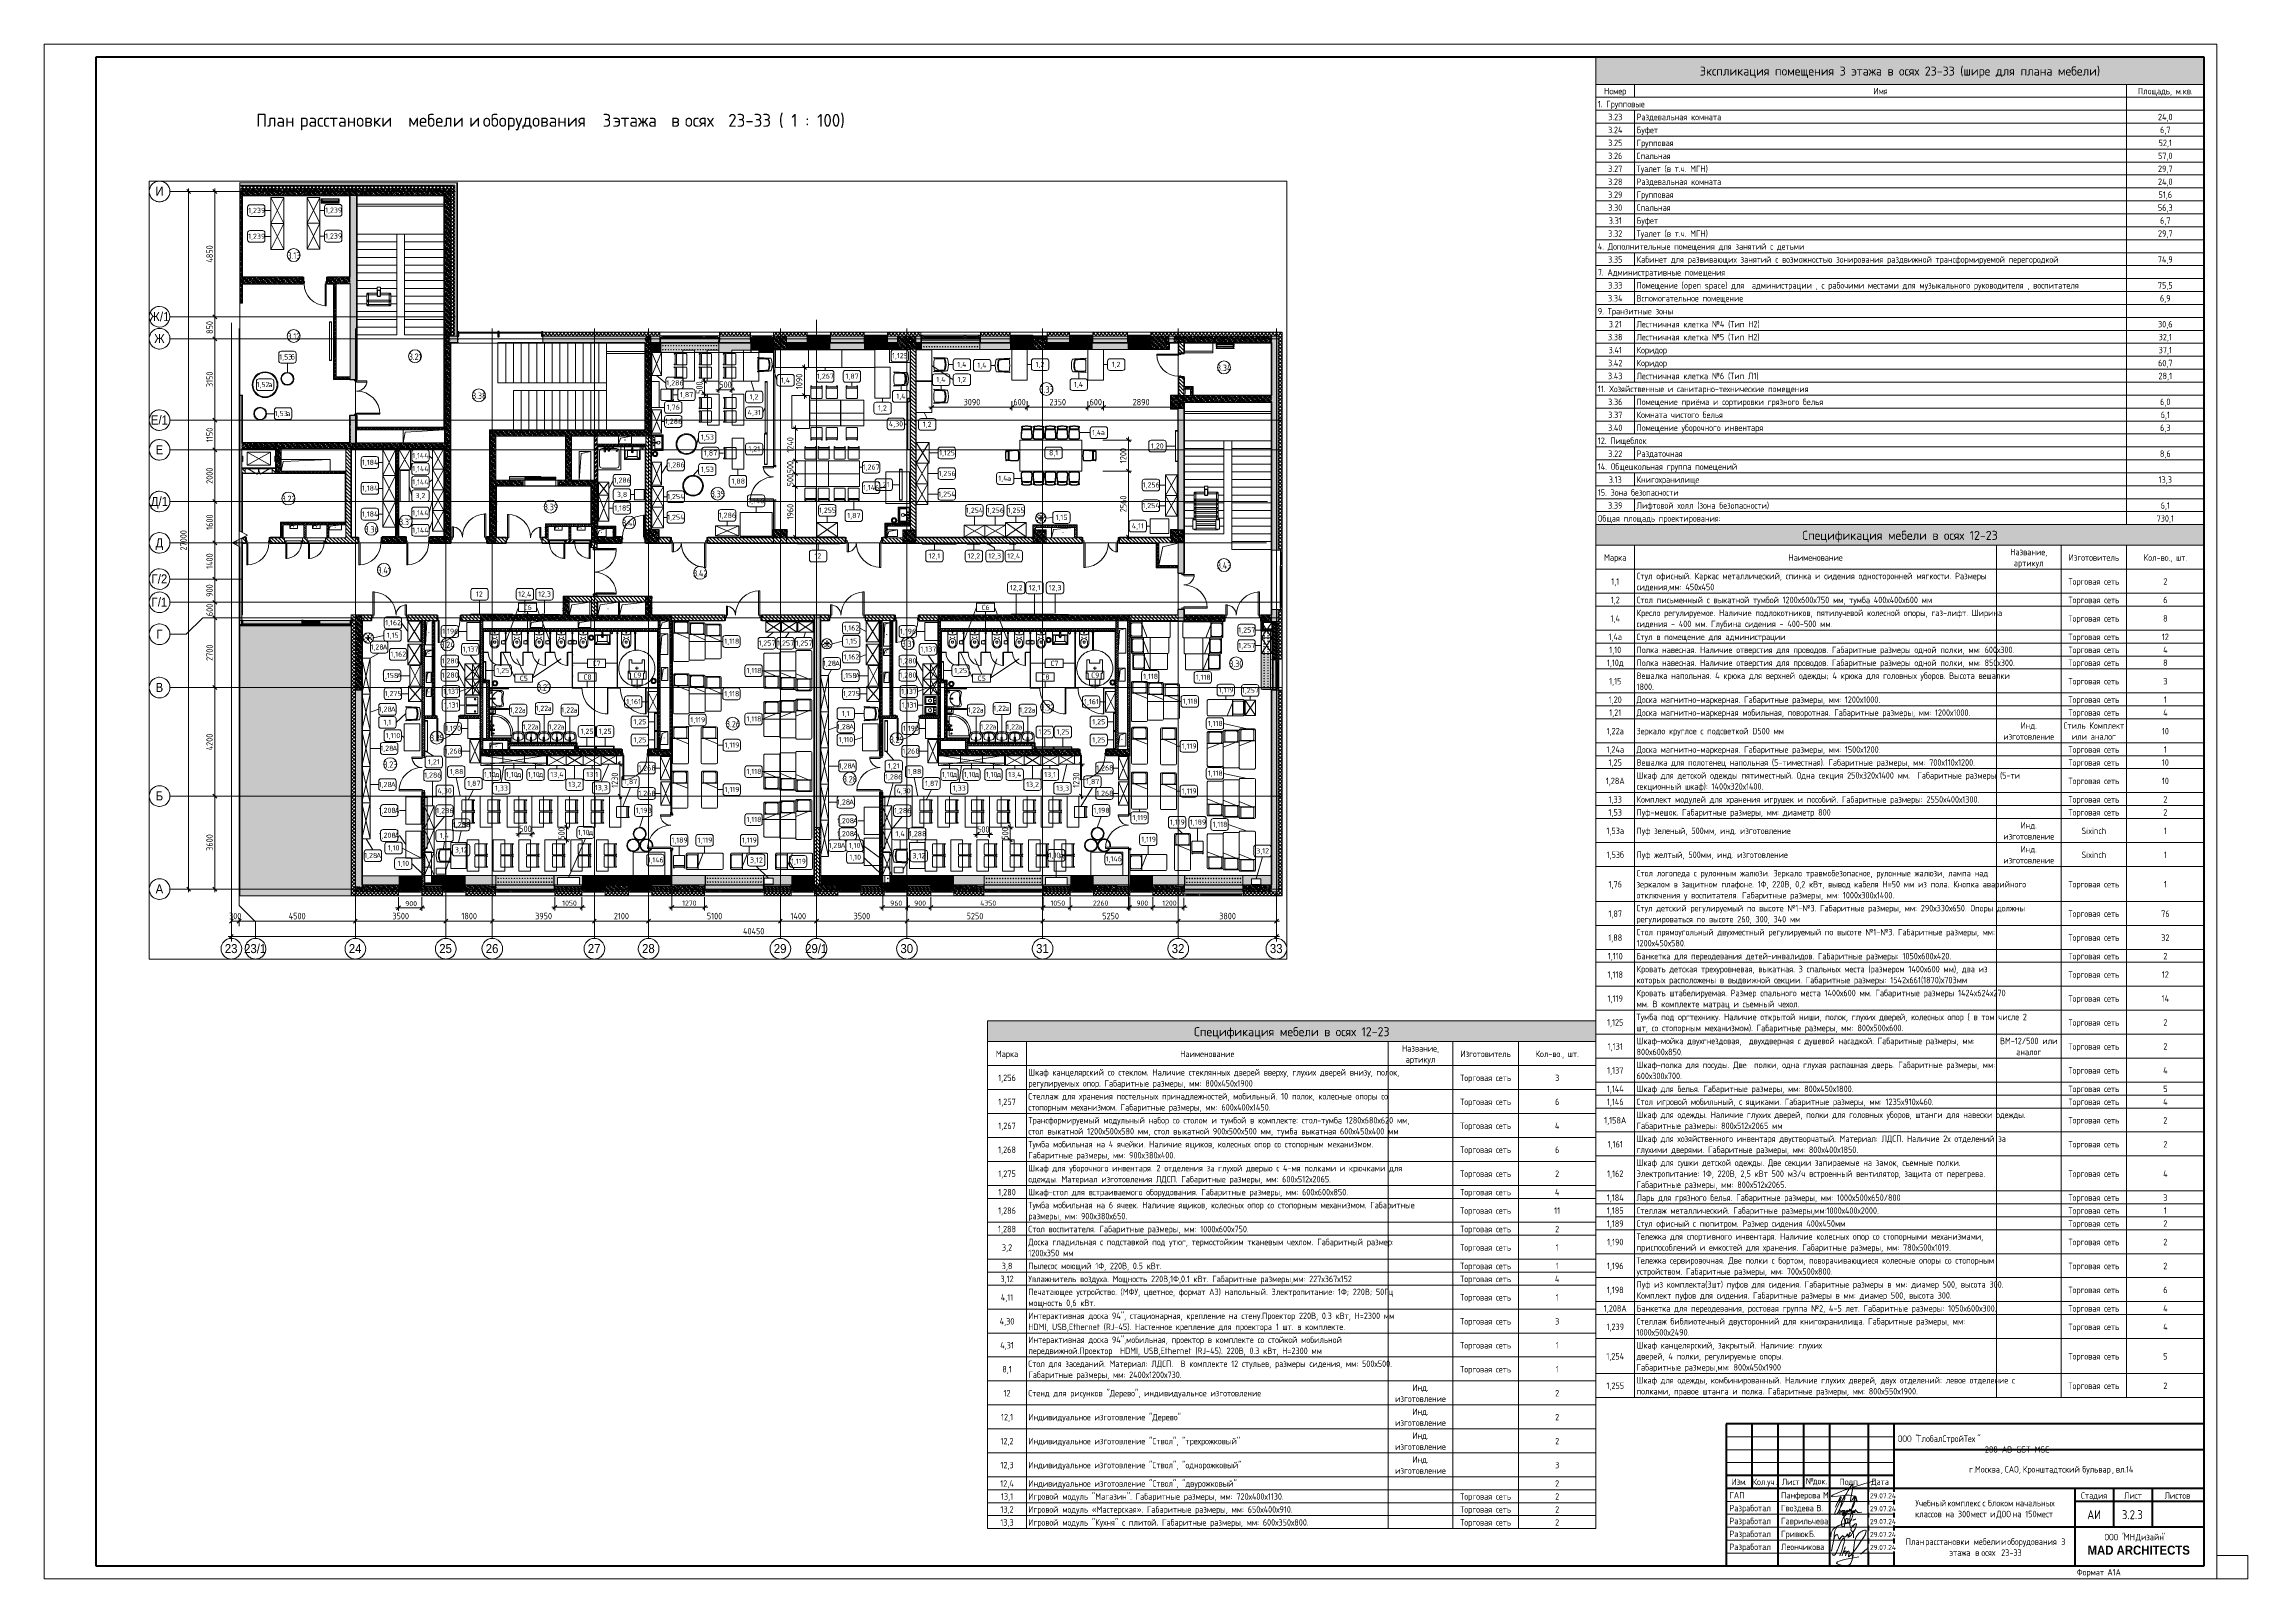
# Paper-space layout 'Layout1' of a CAD drawing. Header units: millimetres. Extents: x -841 to 12, y 0 to 594.
# The model-space entities are those that its viewports show. They can reach past a viewport. Long polylines and large blocks are cut down to what shows.
import ezdxf

# ---------------------------------------------------------------- set-up
doc = ezdxf.new("R2010")
doc.units = ezdxf.units.MM
for name, pattern in [('200_ШТРИХ__ш1_п0_6_', [160, 100, -60]), ('Осевая', [3175, 635, -476.25, 1587.5, -476.25]), ('Снесенные', [714.375, 476.25, -238.125]), ('Штрих', [635, 317.5, -317.5]), ('Штрих короткий', [300, 150, -150])]:
    doc.linetypes.add(name, pattern=pattern)
for name, color, linetype, lineweight in [('0-1', 7, 'Continuous', 9), ('A-ANNO-DIMS', 7, 'Continuous', 9), ('A-ANNO-DIMS-100', 7, 'Continuous', 9), ('A-ANNO-NOTE', 7, 'Continuous', 9), ('A-AREA-IDEN', 7, 'Continuous', 9), ('A-DETL', 7, 'Continuous', 9), ('A-DETL-GENF', 7, 'Continuous', 9), ('A-DOOR', 7, 'Continuous', 9), ('A-DOOR-FRAM-2', 7, 'Continuous', 9), ('A-GENM', 7, 'Continuous', 9), ('A-GENM-1', 7, 'Штрих', 9), ('A-GENM-2', 7, 'Continuous', 25), ('A-GENM-IDEN', 7, 'Continuous', 9), ('A-GLAZ', 7, 'Continuous', 9), ('A-GLAZ-1', 7, 'Continuous', 13), ('A-GLAZ-CURT', 7, 'Continuous', 9), ('A-GLAZ-CURT-1', 7, 'Continuous', 25), ('A-GLAZ-CWMG', 7, 'Continuous', 9), ('A-GLAZ-CWMG-1', 7, 'Continuous', 25), ('A-WALL', 7, 'Continuous', 9), ('G-ANNO-LEGN', 7, 'Continuous', 9), ('G-ANNO-SCHD', 7, 'Continuous', 9), ('G-ANNO-TTLB', 7, 'Continuous', 9), ('I-FURN', 7, 'Continuous', 9), ('I-FURN-IDEN', 7, 'Continuous', 9), ('I-WALL', 7, 'Continuous', 9), ('M-EQPM-4', 7, 'Снесенные', 9), ('P-SANR-FIXT', 7, 'Continuous', 9), ('P-SANR-FIXT-2', 7, 'Continuous', 13), ('S-COLS', 7, 'Continuous', 9), ('S-STRS-1', 7, 'Continuous', 9), ('Знаки', 7, 'Continuous', 9), ('Оси', 7, 'Continuous', 9), ('Оси-1', 7, 'Continuous', 20), ('Оси-2', 7, 'Осевая', 9)]:
    doc.layers.add(name, color=color, linetype=linetype, lineweight=lineweight)
for name, color, linetype, lineweight, true_color in [('A-DETL-GENF-2', 7, 'Continuous', 9, 0xd4d4d4), ('A-DOOR-1', 7, 'Continuous', 9, 0xc0c0c0), ('A-DOOR-2', 7, 'Штрих короткий', 9, 0xc0c0c0), ('A-DOOR-FRAM-1', 7, 'Continuous', 9, 0xc0c0c0), ('A-WALL-1', 9, 'Continuous', 9, 0x808080), ('A-WALL-FNSH-1', 9, 'Continuous', 9, 0x808080), ('I-FURN-1', 9, 'Continuous', 9, 0x808080), ('I-FURN-2', 9, '200_ШТРИХ__ш1_п0_6_', 9, 0x808080), ('M-EQPM-1', 7, 'Continuous', 9, 0xb2b2b2), ('M-EQPM-2', 7, 'Штрих', 9, 0xb2b2b2), ('M-EQPM-3', 7, 'Continuous', 9, 0x52e2e2), ('P-SANR-FIXT-1', 9, 'Continuous', 13, 0x808080)]:
    doc.layers.add(name, color=color, linetype=linetype, lineweight=lineweight, true_color=true_color)
doc.layers.add('G-ANNO-NPLT', color=7, linetype='Continuous', plot=False)
doc.layers.add('I-FURN-3', color=7, linetype='Continuous', lineweight=9, transparency=1)
doc.styles.add('Arial', font='arial.ttf', dxfattribs={"width": 0.9, "height": 350})
doc.styles.add('Arial_B', font='', dxfattribs={"width": 0.9, "height": 3.5})
doc.styles.add('GOST Common_3', font='GOST_Common.ttf', dxfattribs={"width": 0.9, "height": 250})
doc.styles.add('GOST Common_4', font='GOST_Common.ttf', dxfattribs={"height": 200})
doc.styles.add('GOST Common_5', font='GOST_Common.ttf', dxfattribs={"height": 5})
doc.styles.add('GOST Common_6', font='GOST_Common.ttf', dxfattribs={"height": 3.5})
doc.styles.add('GOST Common_7', font='GOST_Common.ttf', dxfattribs={"width": 0.9, "height": 2.5})
doc.styles.add('GOST Common_8', font='GOST_Common.ttf', dxfattribs={"width": 0.9, "height": 3.5})
doc.styles.add('GOST Common_9', font='GOST_Common.ttf', dxfattribs={"width": 0.9, "height": 2})
doc.styles.add('ISOCPEUR_2', font='isocpeur.ttf', dxfattribs={"width": 0.9, "height": 250})
doc.styles.add('ISOCPEUR_3', font='isocpeur.ttf', dxfattribs={"width": 0.9, "height": 200})
doc.styles.get('Arial_B').set_extended_font_data('Arial', bold=True)
doc.dimstyles.new('ISO-2_0_0_9К_Средний_округл2', dxfattribs={"dimscale": 304.8, "dimtxt": 199.196235, "dimasz": 0.492126, "dimexe": 0.393701, "dimexo": 0, "dimgap": 0, "dimtad": 1, "dimdec": 0, "dimrnd": 10, "dimzin": 0, "dimdsep": 46, "dimtxsty": 'ISOCPEUR_3', "dimblk1": 'OBLIQUE', "dimblk2": 'OBLIQUE', "dimsah": 1, "dimcen": 0.09, "dimdle": 0.393701, "dimazin": 0, "dimtfac": 1, "dimtdec": 4, "dimtix": 1, "dimtmove": 0, "dimatfit": 3, "dimfxl": 1, "dimtvp": 1, "dimtolj": 1, "dimtzin": 0, "dimarcsym": 2})
doc.dimstyles.new('ISO-2_5_0_9К_БОЛЬШОЙ', dxfattribs={"dimscale": 304.8, "dimtxt": 248.995294, "dimasz": 0.492126, "dimexe": 0.393701, "dimexo": 0.984252, "dimgap": 0, "dimtad": 1, "dimdec": 0, "dimrnd": 10, "dimzin": 0, "dimdsep": 46, "dimtxsty": 'ISOCPEUR_2', "dimblk1": 'OBLIQUE', "dimblk2": 'OBLIQUE', "dimsah": 1, "dimcen": 0.09, "dimdle": 0.393701, "dimazin": 0, "dimtfac": 1, "dimtdec": 4, "dimtix": 1, "dimtmove": 0, "dimatfit": 3, "dimfxl": 1, "dimtvp": 1, "dimtolj": 1, "dimtzin": 0, "dimarcsym": 2})
doc.dimstyles.new('ISO-2_5_0_9К_БОЛЬШОЙ_округление', dxfattribs={"dimscale": 304.8, "dimtxt": 248.995294, "dimasz": 0.492126, "dimexe": 0.393701, "dimexo": 0, "dimgap": 0, "dimtad": 1, "dimdec": 0, "dimrnd": 10, "dimzin": 0, "dimdsep": 46, "dimtxsty": 'ISOCPEUR_2', "dimblk1": 'OBLIQUE', "dimblk2": 'OBLIQUE', "dimsah": 1, "dimcen": 0.09, "dimdle": 0.393701, "dimazin": 0, "dimtfac": 1, "dimtdec": 4, "dimtix": 1, "dimtmove": 0, "dimatfit": 3, "dimfxl": 1, "dimtvp": 1, "dimtolj": 1, "dimtzin": 0, "dimarcsym": 2})
pattern_1 = [(45, (-57529.54, 0), (-70.71068, 70.71068), []), (135, (-57529.54, 0), (-70.71068, -70.71068), [])]
pattern_2 = [(135, (-57529.54, 0), (-35.35534, -35.35534), [])]
pattern_3 = [(135, (-57529.54, 0), (-70.71068, -70.71068), [])]
pattern_4 = [(45, (-57529.54, 0), (-57.024626, 57.024626), []), (45, (-57472.52, 0), (-57.024626, 57.024626), [100.806, -20.161, 3.353, -16.808])]
pattern_5 = [(45, (-57529.54, 0), (-35.35534, 35.35534), [])]
pattern_6 = [(135, (1826.41, 164.685), (-14.14214, -14.14214), []), (225, (1826.41, 164.685), (14.14214, -14.14214), [])]
pattern_7 = [(45, (-296.384, 164.685), (-14.1421, 14.1421), []), (135, (-296.384, 164.685), (-14.1421, -14.1421), [])]
pattern_8 = [(45, (-57529.54, 0), (-85.53659, 85.53659), []), (45, (-57472.52, 0), (-85.53659, 85.53659), [])]
pattern_9 = [(135, (1826.41, 174.685), (-14.14214, -14.14214), []), (225, (1826.41, 174.685), (14.14214, -14.14214), [])]
pattern_10 = [(45, (-296.384, 174.685), (-14.1421, 14.1421), []), (135, (-296.384, 174.685), (-14.1421, -14.1421), [])]
pattern_11 = [(135, (1776.41, 174.685), (-14.14214, -14.14214), []), (225, (1776.41, 174.685), (14.14214, -14.14214), [])]
pattern_12 = [(45, (-346.384, 174.685), (-14.1421, 14.1421), []), (135, (-346.384, 174.685), (-14.1421, -14.1421), [])]
pattern_13 = [(135, (1576.41, 164.685), (-14.14214, -14.14214), []), (225, (1576.41, 164.685), (14.14214, -14.14214), [])]
pattern_14 = [(45, (-546.384, 164.685), (-14.1421, 14.1421), []), (135, (-546.384, 164.685), (-14.1421, -14.1421), [])]
pattern_15 = [(135, (1951.41, 164.685), (-14.14214, -14.14214), []), (225, (1951.41, 164.685), (14.14214, -14.14214), [])]
pattern_16 = [(45, (-171.384, 164.685), (-14.1421, 14.1421), []), (135, (-171.384, 164.685), (-14.1421, -14.1421), [])]
pattern_17 = [(135, (-57529.54, 0), (-75.43415, -75.43415), [106.68, -17.78, 3.556, -17.78]), (135, (-57529.54, 75.39), (-75.43415, -75.43415), []), (50, (-57529.54, 0), (127.52922, -11.15758), [13.335, -146.685]), (355, (-57529.54, 0), (-24.66966, 133.74002), [10.668, -117.348]), (100.451, (-57518.92, -0.93), (102.85973, 122.58178), [11.333, -124.663]), (46.184, (-57529.54, 35.56), (189.75516, -29.43036), [20.002, -220.027]), (96.636, (-57513.73, 33.1), (166.1822, 173.1996), [17, -186.995]), (351.184, (-57529.54, 35.56), (166.18393, 173.19757), [16.002, -176.022]), (21, (-57511.76, 26.67), (106.130265, -71.58603), [13.335, -146.685]), (326, (-57511.76, 26.67), (43.26188, 128.93175), [10.668, -117.348]), (71.451, (-57502.92, 20.7), (149.39198, 57.34505), [11.333, -124.663]), (37.5, (-57529.542, 0), (2.162228, 59.188357), [3.353, -112.573, 3.353, -115.773, -117.792]), (37.5, (-57529.542, 0), (2.162228, 59.188357), [-235.052, 3.353, -114.44]), (7.5, (-57529.54, 0), (46.773857, 70.126152), [3.353, -64.567, 3.353, -109.906, -44.894]), (7.5, (-57529.54, 0), (46.773857, 70.126152), [-181.178, 3.353, -41.542]), (327.5, (-57569.19, 0), (94.913671, -4.010093), [3.353, -41.097, 3.353, -135.331, -184.023]), (327.5, (-57569.19, 0), (94.913671, -4.010093), [-183.134, 3.353, -180.67]), (317.5, (-57586.97, 0), (103.69057, 17.79882), [3.353, -54.432, 3.353, -88.748, -130.683]), (317.5, (-57586.97, 0), (103.69057, 17.79882), [-149.885, 3.353, -127.33])]
pattern_18 = [(135, (1951.41, 124.685), (-14.14214, -14.14214), []), (225, (1951.41, 124.685), (14.14214, -14.14214), [])]
pattern_19 = [(45, (-171.384, 124.685), (-14.1421, 14.1421), []), (135, (-171.384, 124.685), (-14.1421, -14.1421), [])]
pattern_20 = [(0, (-57529.542, 0), (121.92, 30.48), [10.058, -81.382, 10.058, -81.382, -487.68]), (0, (-57529.542, 0), (121.92, 30.48), [-182.88, 10.058, -172.822, 10.058, -81.382, -213.36]), (0, (-57529.542, 0), (121.92, 30.48), [-457.2, 10.058, -50.902, 10.058, -142.342]), (120, (-57483.822, 15.24), (-87.356454, 90.345817), [10.058, -81.382, 10.058, -81.382, -487.68]), (120, (-57483.822, 15.24), (-87.356454, 90.345817), [-182.88, 10.058, -172.822, 10.058, -81.382, -213.36]), (120, (-57483.822, 15.24), (-87.356454, 90.345817), [-457.2, 10.058, -50.902, 10.058, -142.342]), (240, (-57468.582, 76.2), (-34.563546, -120.825817), [10.058, -81.382, 10.058, -81.382, -487.68]), (240, (-57468.582, 76.2), (-34.563546, -120.825817), [-182.88, 10.058, -172.822, 10.058, -81.382, -213.36]), (240, (-57468.582, 76.2), (-34.563546, -120.825817), [-457.2, 10.058, -50.902, 10.058, -142.342])]
pattern_21 = [(288.435, (99033.21, 7791), (416.50086, -832.99954), [158.05, -1159.038]), (319.399, (99083.19, 7641.06), (2499.010644, -2082.486787), [76.799, -3763.143]), (316.848, (98725, 7591.08), (6247.5402574, -5830.957739), [182.691, -8951.868]), (289.983, (98858.28, 7466.13), (1249.49393, -3332.002656), [97.5, -4777.508]), (270, (98891.6, 7791), (416.5, -416.5), [83.3, -333.2]), (298.443, (98891.6, 7707.7), (-2915.5071394, 5414.4962996), [227.365, -11140.87]), (264.289, (98999.89, 7507.78), (416.5263, 3748.496867), [83.716, -4102.058]), (309.806, (98991.56, 7424.48), (-1666.01521, 2082.48651), [65.059, -3187.91])]
pattern_22 = [(288.435, (95141.21, 9160), (416.50086, -832.99954), [158.05, -1159.038]), (319.399, (95191.19, 9010.06), (2499.010644, -2082.486787), [76.799, -3763.143]), (316.848, (94833, 8960.08), (6247.5402574, -5830.957739), [182.691, -8951.868]), (289.983, (94966.28, 8835.13), (1249.49393, -3332.002656), [97.5, -4777.508]), (270, (94999.6, 9160), (416.5, -416.5), [83.3, -333.2]), (298.443, (94999.6, 9076.7), (-2915.5071394, 5414.4962996), [227.365, -11140.87]), (264.289, (95107.89, 8876.78), (416.5263, 3748.496867), [83.716, -4102.058]), (309.806, (95099.56, 8793.48), (-1666.01521, 2082.48651), [65.059, -3187.91])]
pattern_23 = [(288.435, (96001.21, 9160), (416.50086, -832.99954), [158.05, -1159.038]), (319.399, (96051.19, 9010.06), (2499.010644, -2082.486787), [76.799, -3763.143]), (316.848, (95693, 8960.08), (6247.5402574, -5830.957739), [182.691, -8951.868]), (289.983, (95826.28, 8835.13), (1249.49393, -3332.002656), [97.5, -4777.508]), (270, (95859.6, 9160), (416.5, -416.5), [83.3, -333.2]), (298.443, (95859.6, 9076.7), (-2915.5071394, 5414.4962996), [227.365, -11140.87]), (264.289, (95967.89, 8876.78), (416.5263, 3748.496867), [83.716, -4102.058]), (309.806, (95959.56, 8793.48), (-1666.01521, 2082.48651), [65.059, -3187.91])]
pattern_24 = [(288.435, (96861.21, 9160), (416.50086, -832.99954), [158.05, -1159.038]), (319.399, (96911.19, 9010.06), (2499.010644, -2082.486787), [76.799, -3763.143]), (316.848, (96553, 8960.08), (6247.5402574, -5830.957739), [182.691, -8951.868]), (289.983, (96686.28, 8835.13), (1249.49393, -3332.002656), [97.5, -4777.508]), (270, (96719.6, 9160), (416.5, -416.5), [83.3, -333.2]), (298.443, (96719.6, 9076.7), (-2915.5071394, 5414.4962996), [227.365, -11140.87]), (264.289, (96827.89, 8876.78), (416.5263, 3748.496867), [83.716, -4102.058]), (309.806, (96819.56, 8793.48), (-1666.01521, 2082.48651), [65.059, -3187.91])]
pattern_25 = [(288.435, (115442.71, 9160), (416.50086, -832.99954), [158.05, -1159.038]), (319.399, (115492.69, 9010.06), (2499.010644, -2082.486787), [76.799, -3763.143]), (316.848, (115134.5, 8960.08), (6247.5402574, -5830.957739), [182.691, -8951.868]), (289.983, (115267.78, 8835.13), (1249.49393, -3332.002656), [97.5, -4777.508]), (270, (115301.1, 9160), (416.5, -416.5), [83.3, -333.2]), (298.443, (115301.1, 9076.7), (-2915.5071394, 5414.4962996), [227.365, -11140.87]), (264.289, (115409.39, 8876.78), (416.5263, 3748.496867), [83.716, -4102.058]), (309.806, (115401.06, 8793.48), (-1666.01521, 2082.48651), [65.059, -3187.91])]
pattern_26 = [(288.435, (116754.71, 7791), (416.50086, -832.99954), [158.05, -1159.038]), (319.399, (116804.69, 7641.06), (2499.010644, -2082.486787), [76.799, -3763.143]), (316.848, (116446.5, 7591.08), (6247.5402574, -5830.957739), [182.691, -8951.868]), (289.983, (116579.78, 7466.13), (1249.49393, -3332.002656), [97.5, -4777.508]), (270, (116613.1, 7791), (416.5, -416.5), [83.3, -333.2]), (298.443, (116613.1, 7707.7), (-2915.5071394, 5414.4962996), [227.365, -11140.87]), (264.289, (116721.39, 7507.78), (416.5263, 3748.496867), [83.716, -4102.058]), (309.806, (116713.06, 7424.48), (-1666.01521, 2082.48651), [65.059, -3187.91])]
pattern_27 = [(45, (-57529.54, 0), (-106.06602, 106.06602), []), (135, (-57529.54, 0), (-106.06602, -106.06602), [])]

psp = doc.layouts.get("Layout1")

# ---------------------------------------------------------------- texts
at = {"layer": 'G-ANNO-SCHD', "line_spacing_factor": 1.022761}
for s, insert, char_height, width, attachment_point, style in [('Экспликация помещения 3 этажа в осях 23-33 (шире для плана мебели)', (-122.68, 585.31), 3.5, 184.1471, 2, 'GOST Common_6'), ('1. Групповые', (-239.63, 572.04), 2.5, 20.2144, 1, 'GOST Common_7'), ('Номер', (-232.88, 577.05), 2.5, 9.896, 2, 'GOST Common_7'), ('Имя', (-130.18, 577.05), 2.5, 6.1548, 2, 'GOST Common_7'), ('Площадь, м.кв.', (-19.99, 577.05), 2.5, 23.8349, 2, 'GOST Common_7'), ('3.23', (-232.88, 567.03), 2.5, 6.4264, 2, 'GOST Common_7'), ('Раздевальная комната', (-224.63, 567.03), 2.5, 38.7996, 1, 'GOST Common_7'), ('24,0', (-19.99, 567.03), 2.5, 6.8186, 2, 'GOST Common_7'), ('3.24', (-232.88, 562.02), 2.5, 6.6979, 2, 'GOST Common_7'), ('3.25', (-232.88, 557.01), 2.5, 6.4264, 2, 'GOST Common_7'), ('Буфет', (-224.63, 562.02), 2.5, 10.7106, 1, 'GOST Common_7'), ('Групповая', (-224.63, 557.01), 2.5, 17.1068, 1, 'GOST Common_7'), ('52,1', (-19.99, 557.01), 2.5, 6.0341, 2, 'GOST Common_7'), ('6,7', (-19.99, 562.02), 2.5, 4.6765, 2, 'GOST Common_7'), ('3.26', (-232.88, 552), 2.5, 6.4264, 2, 'GOST Common_7'), ('3.27', (-232.88, 546.99), 2.5, 6.4264, 2, 'GOST Common_7'), ('Туалет (в т.ч. МГН)', (-224.63, 546.99), 2.5, 31.4983, 1, 'GOST Common_7'), ('Спальная', (-224.63, 552), 2.5, 15.5078, 1, 'GOST Common_7'), ('29,7', (-19.99, 546.99), 2.5, 6.5471, 2, 'GOST Common_7'), ('57,0', (-19.99, 552), 2.5, 6.5471, 2, 'GOST Common_7'), ('3.28', (-232.88, 541.97), 2.5, 6.4264, 2, 'GOST Common_7'), ('Раздевальная комната', (-224.63, 541.97), 2.5, 38.7996, 1, 'GOST Common_7'), ('24,0', (-19.99, 541.97), 2.5, 6.8186, 2, 'GOST Common_7'), ('3.29', (-232.88, 536.96), 2.5, 6.4264, 2, 'GOST Common_7'), ('3.30', (-232.88, 531.95), 2.5, 6.4264, 2, 'GOST Common_7'), ('Спальная', (-224.63, 531.95), 2.5, 15.5078, 1, 'GOST Common_7'), ('Групповая', (-224.63, 536.96), 2.5, 17.1068, 1, 'GOST Common_7'), ('56,3', (-19.99, 531.95), 2.5, 6.5471, 2, 'GOST Common_7'), ('51,6', (-19.99, 536.96), 2.5, 6.0341, 2, 'GOST Common_7'), ('3.32', (-232.88, 521.93), 2.5, 6.4264, 2, 'GOST Common_7'), ('3.31', (-232.88, 526.94), 2.5, 5.9135, 2, 'GOST Common_7'), ('Туалет (в т.ч. МГН)', (-224.63, 521.93), 2.5, 31.4983, 1, 'GOST Common_7'), ('Буфет', (-224.63, 526.94), 2.5, 10.7106, 1, 'GOST Common_7'), ('29,7', (-19.99, 521.93), 2.5, 6.5471, 2, 'GOST Common_7'), ('6,7', (-19.99, 526.94), 2.5, 4.6765, 2, 'GOST Common_7'), ('4. Дополнительные помещения для занятий с детьми', (-239.63, 516.92), 2.5, 87.103, 1, 'GOST Common_7'), ('3.35', (-232.88, 511.9), 2.5, 6.4264, 2, 'GOST Common_7'), ('Кабинет для развивающих занятий с возможностью зонирования раздвижной трансформируемой перегородкой', (-224.63, 511.9), 2.5, 183.8907, 1, 'GOST Common_7'), ('74,9', (-19.99, 511.9), 2.5, 6.8186, 2, 'GOST Common_7'), ('7. Административные помещения', (-239.63, 506.89), 2.5, 54.6091, 1, 'GOST Common_7'), ('3.34', (-232.88, 496.87), 2.5, 6.6979, 2, 'GOST Common_7'), ('3.33', (-232.88, 501.88), 2.5, 6.4264, 2, 'GOST Common_7'), ('Вспомогательное помещение', (-224.63, 496.87), 2.5, 48.0318, 1, 'GOST Common_7'), ('Помещение (open space) для  администрации , с рабочими местами для музыкального руководителя , воспитателя', (-224.63, 501.88), 2.5, 188.0241, 1, 'GOST Common_7'), ('75,5', (-19.99, 501.88), 2.5, 6.5471, 2, 'GOST Common_7'), ('6,9', (-19.99, 496.87), 2.5, 4.6765, 2, 'GOST Common_7'), ('9. Транзитные зоны', (-239.63, 491.86), 2.5, 32.1318, 1, 'GOST Common_7'), ('3.21', (-232.88, 486.85), 2.5, 5.9135, 2, 'GOST Common_7'), ('Лестничная клетка №4 (Тип Н2)', (-224.63, 486.85), 2.5, 52.7686, 1, 'GOST Common_7'), ('30,6', (-19.99, 486.85), 2.5, 6.5471, 2, 'GOST Common_7'), ('3.38', (-232.88, 481.84), 2.5, 6.4264, 2, 'GOST Common_7'), ('Лестничная клетка №5 (Тип Н2)', (-224.63, 481.84), 2.5, 52.4971, 1, 'GOST Common_7'), ('32,1', (-19.99, 481.84), 2.5, 6.0341, 2, 'GOST Common_7'), ('3.42', (-232.88, 471.81), 2.5, 6.6979, 2, 'GOST Common_7'), ('3.41', (-232.88, 476.82), 2.5, 6.185, 2, 'GOST Common_7'), ('Коридор', (-224.63, 476.82), 2.5, 13.3656, 1, 'GOST Common_7'), ('Коридор', (-224.63, 471.81), 2.5, 13.3656, 1, 'GOST Common_7'), ('60,7', (-19.99, 471.81), 2.5, 6.5471, 2, 'GOST Common_7'), ('37,1', (-19.99, 476.82), 2.5, 6.0341, 2, 'GOST Common_7'), ('11. Хозяйственные и санитарно-технические помещения', (-239.63, 461.79), 2.5, 92.8052, 1, 'GOST Common_7'), ('3.43', (-232.88, 466.8), 2.5, 6.6979, 2, 'GOST Common_7'), ('Лестничная клетка №6 (Тип Л1)', (-224.63, 466.8), 2.5, 51.9842, 1, 'GOST Common_7'), ('28,1', (-19.99, 466.8), 2.5, 6.0341, 2, 'GOST Common_7'), ('3.36', (-232.88, 456.78), 2.5, 6.4264, 2, 'GOST Common_7'), ('Помещение приёма и сортировки грязного белья', (-224.63, 456.78), 2.5, 79.7111, 1, 'GOST Common_7'), ('6,0', (-19.99, 456.78), 2.5, 4.6765, 2, 'GOST Common_7'), ('3.40', (-232.88, 446.76), 2.5, 6.6979, 2, 'GOST Common_7'), ('3.37', (-232.88, 451.77), 2.5, 6.4264, 2, 'GOST Common_7'), ('Комната чистого белья', (-224.63, 451.77), 2.5, 39.3427, 1, 'GOST Common_7'), ('Помещение уборочного инвентаря', (-224.63, 446.76), 2.5, 56.4193, 1, 'GOST Common_7'), ('6,3', (-19.99, 446.76), 2.5, 4.6765, 2, 'GOST Common_7'), ('6,1', (-19.99, 451.77), 2.5, 4.1636, 2, 'GOST Common_7'), ('12. Пищеблок', (-239.63, 441.74), 2.5, 21.029, 1, 'GOST Common_7'), ('3.22', (-232.88, 436.73), 2.5, 6.4264, 2, 'GOST Common_7'), ('Раздаточная', (-224.63, 436.73), 2.5, 22.085, 1, 'GOST Common_7'), ('8,6', (-19.99, 436.73), 2.5, 4.6765, 2, 'GOST Common_7'), ('14. Общешкольная группа помещений', (-239.63, 431.72), 2.5, 60.8846, 1, 'GOST Common_7'), ('3.13', (-232.88, 426.71), 2.5, 5.9135, 2, 'GOST Common_7'), ('Книгохранилище', (-224.63, 426.71), 2.5, 27.5459, 1, 'GOST Common_7'), ('13,3', (-19.99, 426.71), 2.5, 6.0341, 2, 'GOST Common_7'), ('15. Зона безопасности', (-239.63, 421.7), 2.5, 36.4764, 1, 'GOST Common_7'), ('Общая площадь проектирования:', (-239.63, 411.67), 2.5, 54.5789, 1, 'GOST Common_7'), ('3.39', (-232.88, 416.69), 2.5, 6.4264, 2, 'GOST Common_7'), ('Лифтовой холл (зона безопасности)', (-224.63, 416.69), 2.5, 59.0743, 1, 'GOST Common_7'), ('730,1', (-19.99, 411.67), 2.5, 7.9047, 2, 'GOST Common_7'), ('6,1', (-19.99, 416.69), 2.5, 4.1636, 2, 'GOST Common_7'), ('Спецификация мебели в осях 12-23', (-122.67, 405.62), 3.5, 89.7928, 2, 'GOST Common_6'), ('Марка', (-232.88, 396.53), 2.5, 10.4391, 2, 'GOST Common_7'), ('Наименование', (-155.36, 396.53), 2.5, 23.5332, 2, 'GOST Common_7'), ('Название,\\Pартикул', (-72.84, 398.66), 2.5, 16.5939, 2, 'GOST Common_7'), ('Изготовитель', (-47.64, 396.53), 2.5, 23.684, 2, 'GOST Common_7'), ('Кол-во., шт.', (-19.95, 396.53), 2.5, 19.8222, 2, 'GOST Common_7'), ('1,1', (-232.88, 387.26), 2.5, 3.6507, 2, 'GOST Common_7'), ('Стул офисный. Каркас металлический, спинка и сидения односторонней мягкости. Размеры\\Pсидения,мм: 450х450', (-224.63, 389.39), 2.5, 149.8279, 1, 'GOST Common_7'), ('Торговая сеть', (-47.64, 387.26), 2.5, 24.2271, 2, 'GOST Common_7'), ('\\fGOST Common|b0|i0|c204|p34|;\\W.9;2', (-19.95, 387.26), 2.5, 1.8706, 2, 'GOST Common_7'), ('1,2', (-232.88, 380.12), 2.5, 4.1636, 2, 'GOST Common_7'), ('Стол письменный с выкатной тумбой 1200х600х750 мм, тумба 400х400х600 мм', (-224.63, 380.12), 2.5, 128.1653, 1, 'GOST Common_7'), ('Торговая сеть', (-47.64, 380.12), 2.5, 24.2271, 2, 'GOST Common_7'), ('\\fGOST Common|b0|i0|c204|p34|;\\W.9;6', (-19.95, 380.12), 2.5, 1.8706, 2, 'GOST Common_7'), ('1,4', (-232.88, 372.97), 2.5, 4.4351, 2, 'GOST Common_7'), ('Кресло регулируемое. Наличие подлокотников, пятилучевой колесной опоры, газ-лифт. Ширина\\Pсидения - 400 мм. Глубина сидения - 400-500 мм.', (-224.63, 375.11), 2.5, 157.431, 1, 'GOST Common_7'), ('Торговая сеть', (-47.64, 372.97), 2.5, 24.2271, 2, 'GOST Common_7'), ('\\fGOST Common|b0|i0|c204|p34|;\\W.9;8', (-19.95, 372.97), 2.5, 1.8706, 2, 'GOST Common_7'), ('1,4а', (-232.88, 365.83), 2.5, 6.5772, 2, 'GOST Common_7'), ('1,10', (-232.88, 360.82), 2.5, 5.5212, 2, 'GOST Common_7'), ('Стул в помещение для администрации', (-224.63, 365.83), 2.5, 62.8758, 1, 'GOST Common_7'), ('Полка навесная. Наличие отверстия для проводов. Габаритные размеры одной полки, мм: 600х300.', (-224.63, 360.82), 2.5, 161.4739, 1, 'GOST Common_7'), ('Торговая сеть', (-47.64, 365.83), 2.5, 24.2271, 2, 'GOST Common_7'), ('Торговая сеть', (-47.64, 360.82), 2.5, 24.2271, 2, 'GOST Common_7'), ('12', (-19.95, 365.83), 2.5, 3.2283, 2, 'GOST Common_7'), ('\\fGOST Common|b0|i0|c204|p34|;\\W.9;4', (-19.95, 360.82), 2.5, 2.1421, 2, 'GOST Common_7'), ('1,10д', (-232.88, 355.81), 2.5, 7.3918, 2, 'GOST Common_7'), ('Вешалка напольная. 4 крюка для верхней одежды; 4 крюка для головных уборов. Высота вешалки\\P1800.', (-224.63, 350.8), 2.5, 159.9955, 1, 'GOST Common_7'), ('Полка навесная. Наличие отверстия для проводов. Габаритные размеры одной полки, мм: 850х300.', (-224.63, 355.81), 2.5, 161.4739, 1, 'GOST Common_7'), ('Торговая сеть', (-47.64, 355.81), 2.5, 24.2271, 2, 'GOST Common_7'), ('\\fGOST Common|b0|i0|c204|p34|;\\W.9;8', (-19.95, 355.81), 2.5, 1.8706, 2, 'GOST Common_7'), ('1,20', (-232.88, 341.53), 2.5, 6.0341, 2, 'GOST Common_7'), ('1,15', (-232.88, 348.67), 2.5, 5.5212, 2, 'GOST Common_7'), ('Доска магнитно-маркерная. Габаритные размеры, мм: 1200х1000.', (-224.63, 341.53), 2.5, 107.4984, 1, 'GOST Common_7'), ('Торговая сеть', (-47.64, 348.67), 2.5, 24.2271, 2, 'GOST Common_7'), ('Торговая сеть', (-47.64, 341.53), 2.5, 24.2271, 2, 'GOST Common_7'), ('\\fGOST Common|b0|i0|c204|p34|;\\W.9;3', (-19.95, 348.67), 2.5, 1.8706, 2, 'GOST Common_7'), ('\\fGOST Common|b0|i0|c204|p34|;\\W.9;1', (-19.95, 341.53), 2.5, 1.3577, 2, 'GOST Common_7'), ('1,21', (-232.88, 336.51), 2.5, 5.5212, 2, 'GOST Common_7'), ('Доска магнитно-маркерная мобильная, поворотная. Габаритные размеры, мм: 1200х1000.', (-224.63, 336.51), 2.5, 147.2031, 1, 'GOST Common_7'), ('Торговая сеть', (-47.64, 336.51), 2.5, 24.2271, 2, 'GOST Common_7'), ('\\fGOST Common|b0|i0|c204|p34|;\\W.9;4', (-19.95, 336.51), 2.5, 2.1421, 2, 'GOST Common_7'), ('1,22а', (-232.88, 329.37), 2.5, 8.1763, 2, 'GOST Common_7'), ('Зеркало круглое с подсветкой D500 мм', (-224.63, 329.37), 2.5, 63.962, 1, 'GOST Common_7'), ('Инд.\\Pизготовление', (-72.84, 331.5), 2.5, 22.8694, 2, 'GOST Common_7'), ('Стиль Комплект\\Pили аналог', (-47.64, 331.5), 2.5, 26.8821, 2, 'GOST Common_7'), ('10', (-19.95, 329.37), 2.5, 3.2283, 2, 'GOST Common_7'), ('1,24а', (-232.88, 322.23), 2.5, 8.4478, 2, 'GOST Common_7'), ('1,25', (-232.88, 317.22), 2.5, 6.0341, 2, 'GOST Common_7'), ('Доска магнитно-маркерная. Габаритные размеры, мм: 1500х1200.', (-224.63, 322.23), 2.5, 107.4984, 1, 'GOST Common_7'), ('Вешалка для полотенец напольная (5-тиместная). Габаритные размеры, мм: 700х110х1200.', (-224.63, 317.22), 2.5, 149.134, 1, 'GOST Common_7'), ('Торговая сеть', (-47.64, 322.23), 2.5, 24.2271, 2, 'GOST Common_7'), ('Торговая сеть', (-47.64, 317.22), 2.5, 24.2271, 2, 'GOST Common_7'), ('10', (-19.95, 317.22), 2.5, 3.2283, 2, 'GOST Common_7'), ('\\fGOST Common|b0|i0|c204|p34|;\\W.9;1', (-19.95, 322.23), 2.5, 1.3577, 2, 'GOST Common_7'), ('1,28А', (-232.88, 310.08), 2.5, 8.4478, 2, 'GOST Common_7'), ('Шкаф для детской одежды пятиместный. Одна секция 250х320х1400 мм.  Габаритные размеры (5-ти\\Pсекционный шкаф): 1400х320х1400.', (-224.63, 312.21), 2.5, 163.7065, 1, 'GOST Common_7'), ('Торговая сеть', (-47.64, 310.08), 2.5, 24.2271, 2, 'GOST Common_7'), ('10', (-19.95, 310.08), 2.5, 3.2283, 2, 'GOST Common_7'), ('1,33', (-232.88, 302.93), 2.5, 6.0341, 2, 'GOST Common_7'), ('Комплект модулей для хранения игрушек и пособий. Габаритные размеры: 2550х400х1300.', (-224.63, 302.93), 2.5, 147.4143, 1, 'GOST Common_7'), ('Торговая сеть', (-47.64, 302.93), 2.5, 24.2271, 2, 'GOST Common_7'), ('\\fGOST Common|b0|i0|c204|p34|;\\W.9;2', (-19.95, 302.93), 2.5, 1.8706, 2, 'GOST Common_7'), ('1,53а', (-232.88, 290.78), 2.5, 8.1763, 2, 'GOST Common_7'), ('1,53', (-232.88, 297.92), 2.5, 6.0341, 2, 'GOST Common_7'), ('Пуф-мешок. Габаритные размеры, мм: диаметр 800', (-224.63, 297.92), 2.5, 83.6333, 1, 'GOST Common_7'), ('Пуф зеленый, 500мм, инд. изготовление', (-224.63, 290.78), 2.5, 64.4749, 1, 'GOST Common_7'), ('Инд.\\Pизготовление', (-72.84, 292.91), 2.5, 22.8694, 2, 'GOST Common_7'), ('Торговая сеть', (-47.64, 297.92), 2.5, 24.2271, 2, 'GOST Common_7'), ('Sixinch', (-47.64, 290.78), 2.5, 11.0123, 2, 'GOST Common_7'), ('\\fGOST Common|b0|i0|c204|p34|;\\W.9;2', (-19.95, 297.92), 2.5, 1.8706, 2, 'GOST Common_7'), ('\\fGOST Common|b0|i0|c204|p34|;\\W.9;1', (-19.95, 290.78), 2.5, 1.3577, 2, 'GOST Common_7'), ('1,53б', (-232.88, 281.51), 2.5, 7.9047, 2, 'GOST Common_7'), ('Пуф желтый, 500мм, инд. изготовление', (-224.63, 281.51), 2.5, 63.8111, 1, 'GOST Common_7'), ('Инд.\\Pизготовление', (-72.84, 283.64), 2.5, 22.8694, 2, 'GOST Common_7'), ('Sixinch', (-47.64, 281.51), 2.5, 11.0123, 2, 'GOST Common_7'), ('\\fGOST Common|b0|i0|c204|p34|;\\W.9;1', (-19.95, 281.51), 2.5, 1.3577, 2, 'GOST Common_7'), ('Стол логопеда с рулонным жалюзи. Зеркало травмобезопасное, рулонные жалюзи, лампа над\\Pзеркалом в защитном плафоне. 1Ф, 220В, 0,2 кВт, вывод кабеля Н=50 мм из пола. Кнопка аварийного\\Pотключения у воспитателя. Габаритные размеры, мм: 1000х300х1400.', (-224.63, 274.36), 2.5, 164.8228, 1, 'GOST Common_7'), ('1,76', (-232.88, 270.1), 2.5, 6.0341, 2, 'GOST Common_7'), ('Торговая сеть', (-47.64, 270.1), 2.5, 24.2271, 2, 'GOST Common_7'), ('\\fGOST Common|b0|i0|c204|p34|;\\W.9;1', (-19.95, 270.1), 2.5, 1.3577, 2, 'GOST Common_7'), ('1,87', (-232.88, 258.7), 2.5, 6.0341, 2, 'GOST Common_7'), ('Стул детский регулируемый по высоте №1-№3. Габаритные размеры, мм: 290х330х650. Опоры должны\\Pрегулироваться по высоте 260, 300, 340 мм', (-224.63, 260.83), 2.5, 165.8184, 1, 'GOST Common_7'), ('Торговая сеть', (-47.64, 258.7), 2.5, 24.2271, 2, 'GOST Common_7'), ('76', (-19.95, 258.7), 2.5, 3.7412, 2, 'GOST Common_7'), ('1,88', (-232.88, 249.43), 2.5, 6.0341, 2, 'GOST Common_7'), ('Стол прямоугольный двухместный регулируемый по высоте №1-№3. Габаритные размеры, мм:\\P1200х450х580.', (-224.63, 251.56), 2.5, 153.5088, 1, 'GOST Common_7'), ('Торговая сеть', (-47.64, 249.43), 2.5, 24.2271, 2, 'GOST Common_7'), ('32', (-19.95, 249.43), 2.5, 3.7412, 2, 'GOST Common_7'), ('1,110', (-232.88, 242.28), 2.5, 6.8789, 2, 'GOST Common_7'), ('Банкетка для переодевания детей-инвалидов. Габаритные размеры: 1050х600х420.', (-224.63, 242.28), 2.5, 137.639, 1, 'GOST Common_7'), ('Торговая сеть', (-47.64, 242.28), 2.5, 24.2271, 2, 'GOST Common_7'), ('\\fGOST Common|b0|i0|c204|p34|;\\W.9;2', (-19.95, 242.28), 2.5, 1.8706, 2, 'GOST Common_7'), ('1,118', (-232.88, 235.14), 2.5, 6.8789, 2, 'GOST Common_7'), ('Кровать детская трехуровневая, выкатная. 3 спальных места (размером 1400х600 мм), два из\\Pкоторых расположены в выдвижной секции. Габаритные размеры: 1542х661(1870)х703мм', (-224.63, 237.27), 2.5, 155.9526, 1, 'GOST Common_7'), ('Торговая сеть', (-47.64, 235.14), 2.5, 24.2271, 2, 'GOST Common_7'), ('12', (-19.95, 235.14), 2.5, 3.2283, 2, 'GOST Common_7'), ('1,119', (-232.88, 225.87), 2.5, 6.8789, 2, 'GOST Common_7'), ('Кровать штабелируемая. Размер спального места 1400х600 мм. Габаритные размеры 1424х624х270\\Pмм. В комплекте матрац и съемный чехол.', (-224.63, 228), 2.5, 165.034, 1, 'GOST Common_7'), ('Торговая сеть', (-47.64, 225.87), 2.5, 24.2271, 2, 'GOST Common_7'), ('14', (-19.95, 225.87), 2.5, 3.4998, 2, 'GOST Common_7'), ('Спецификация мебели в осях 12-23', (-358.08, 213.53), 3.5, 89.7928, 2, 'GOST Common_6'), ('1,125', (-232.88, 216.6), 2.5, 7.3918, 2, 'GOST Common_7'), ('Тумба под оргтехнику. Наличие открытой ниши, полок, глухих дверей, колесных опор ( в том числе 2\\Pшт, со стопорным механизмом). Габаритные размеры, мм: 800х500х600.', (-224.63, 218.73), 2.5, 165.3055, 1, 'GOST Common_7'), ('Торговая сеть', (-47.64, 216.6), 2.5, 24.2271, 2, 'GOST Common_7'), ('\\fGOST Common|b0|i0|c204|p34|;\\W.9;2', (-19.95, 216.6), 2.5, 1.8706, 2, 'GOST Common_7'), ('Название,\\Pартикул', (-308.25, 206.57), 2.5, 16.5939, 2, 'GOST Common_7'), ('1,131', (-232.88, 207.32), 2.5, 6.8789, 2, 'GOST Common_7'), ('Шкаф-мойка двухгнездовая,  двухдверная с душевой насадкой. Габаритные размеры, мм:\\P800х600х850.', (-224.63, 209.45), 2.5, 146.7807, 1, 'GOST Common_7'), ('ВМ-12/500 или\\Pаналог', (-72.84, 209.45), 2.5, 23.684, 2, 'GOST Common_7'), ('Торговая сеть', (-47.64, 207.32), 2.5, 24.2271, 2, 'GOST Common_7'), ('\\fGOST Common|b0|i0|c204|p34|;\\W.9;2', (-19.95, 207.32), 2.5, 1.8706, 2, 'GOST Common_7'), ('Марка', (-468.29, 204.44), 2.5, 10.4391, 2, 'GOST Common_7'), ('Шкаф канцелярский со стеклом. Наличие стеклянных дверей вверху, глухих дверей внизу, полок,\\Pрегулируемых опор. Габаритные размеры, мм: 800х450х1900', (-460.04, 197.3), 2.5, 159.3317, 1, 'GOST Common_7'), ('Наименование', (-390.77, 204.44), 2.5, 23.5332, 2, 'GOST Common_7'), ('Изготовитель', (-283.05, 204.44), 2.5, 23.684, 2, 'GOST Common_7'), ('Кол-во., шт.', (-255.36, 204.44), 2.5, 19.8222, 2, 'GOST Common_7'), ('1,137', (-232.88, 198.05), 2.5, 7.3918, 2, 'GOST Common_7'), ('Шкаф-полка для посуды. Две  полки, одна глухая распашная дверь. Габаритные размеры, мм:\\P600х300х700.', (-224.63, 200.18), 2.5, 153.2071, 1, 'GOST Common_7'), ('Торговая сеть', (-47.64, 198.05), 2.5, 24.2271, 2, 'GOST Common_7'), ('\\fGOST Common|b0|i0|c204|p34|;\\W.9;4', (-19.95, 198.05), 2.5, 2.1421, 2, 'GOST Common_7'), ('1,256', (-468.29, 195.17), 2.5, 7.9047, 2, 'GOST Common_7'), ('Стеллаж для хранения постельных принадлежностей, мобильный. 10 полок, колесные опоры со\\Pстопорным механизмом. Габаритные размеры, мм: 600х400х1450.', (-460.04, 188.03), 2.5, 153.8708, 1, 'GOST Common_7'), ('Торговая сеть', (-283.05, 195.17), 2.5, 24.2271, 2, 'GOST Common_7'), ('\\fGOST Common|b0|i0|c204|p34|;\\W.9;3', (-255.36, 195.17), 2.5, 1.8706, 2, 'GOST Common_7'), ('1,144', (-232.88, 190.91), 2.5, 7.9349, 2, 'GOST Common_7'), ('Шкаф для белья. Габаритные размеры, мм: 800х450х1800.', (-224.63, 190.91), 2.5, 93.4086, 1, 'GOST Common_7'), ('Торговая сеть', (-47.64, 190.91), 2.5, 24.2271, 2, 'GOST Common_7'), ('\\fGOST Common|b0|i0|c204|p34|;\\W.9;5', (-19.95, 190.91), 2.5, 1.8706, 2, 'GOST Common_7'), ('1,257', (-468.29, 185.9), 2.5, 7.9047, 2, 'GOST Common_7'), ('Торговая сеть', (-283.05, 185.9), 2.5, 24.2271, 2, 'GOST Common_7'), ('\\fGOST Common|b0|i0|c204|p34|;\\W.9;6', (-255.36, 185.9), 2.5, 1.8706, 2, 'GOST Common_7'), ('1,146', (-232.88, 185.9), 2.5, 7.6634, 2, 'GOST Common_7'), ('Стол игровой мобильный, с ящиками. Габаритные размеры, мм: 1235х910х460.', (-224.63, 185.9), 2.5, 126.2042, 1, 'GOST Common_7'), ('Шкаф для одежды. Наличие глухих дверей, полки для головных уборов, штанги для навески одежды.\\PГабаритные размеры: 800х512х2065 мм', (-224.63, 180.88), 2.5, 163.2841, 1, 'GOST Common_7'), ('Торговая сеть', (-47.64, 185.9), 2.5, 24.2271, 2, 'GOST Common_7'), ('\\fGOST Common|b0|i0|c204|p34|;\\W.9;4', (-19.95, 185.9), 2.5, 2.1421, 2, 'GOST Common_7'), ('1,267', (-468.29, 176.62), 2.5, 7.9047, 2, 'GOST Common_7'), ('Трансформируемый модульный набор со столом и тумбой в комплекте: стол-тумба 1280х680х620 мм,\\Pстол выкатной 1200х500х580 мм, стол выкатной 900х500х500 мм, тумба выкатная 600х450х400 мм', (-460.04, 178.75), 2.5, 165.6676, 1, 'GOST Common_7'), ('Торговая сеть', (-283.05, 176.62), 2.5, 24.2271, 2, 'GOST Common_7'), ('\\fGOST Common|b0|i0|c204|p34|;\\W.9;4', (-255.36, 176.62), 2.5, 2.1421, 2, 'GOST Common_7'), ('1,158А', (-232.88, 178.75), 2.5, 9.8055, 2, 'GOST Common_7'), ('Шкаф для хозяйственного инвентаря двустворчатый. Материал: ЛДСП. Наличие 2х отделений за\\Pглухими дверями. Габаритные размеры, мм: 800х400х1850.', (-224.63, 171.61), 2.5, 160.0558, 1, 'GOST Common_7'), ('Торговая сеть', (-47.64, 178.75), 2.5, 24.2271, 2, 'GOST Common_7'), ('\\fGOST Common|b0|i0|c204|p34|;\\W.9;2', (-19.95, 178.75), 2.5, 1.8706, 2, 'GOST Common_7'), ('1,268', (-468.29, 167.35), 2.5, 7.9047, 2, 'GOST Common_7'), ('Тумба мобильная на 4 ячейки. Наличие ящиков, колесных опор со стопорным механизмом.\\PГабаритные размеры, мм: 900х380х400.', (-460.04, 169.48), 2.5, 146.7807, 1, 'GOST Common_7'), ('Торговая сеть', (-283.05, 167.35), 2.5, 24.2271, 2, 'GOST Common_7'), ('\\fGOST Common|b0|i0|c204|p34|;\\W.9;6', (-255.36, 167.35), 2.5, 1.8706, 2, 'GOST Common_7'), ('1,161', (-232.88, 169.48), 2.5, 6.8789, 2, 'GOST Common_7'), ('Шкаф для сушки детской одежды. Две секции запираемые на замок, съемные полки.\\PЭлектропитание: 1Ф, 220В, 2,5 кВт 500 м3/ч встроенный вентилятор, защита от перегрева.\\PГабаритные размеры, мм: 800х512х2065.', (-224.63, 162.34), 2.5, 152.2718, 1, 'GOST Common_7'), ('Торговая сеть', (-47.64, 169.48), 2.5, 24.2271, 2, 'GOST Common_7'), ('\\fGOST Common|b0|i0|c204|p34|;\\W.9;2', (-19.95, 169.48), 2.5, 1.8706, 2, 'GOST Common_7'), ('1,275', (-468.29, 158.08), 2.5, 7.9047, 2, 'GOST Common_7'), ('Шкаф для уборочного инвентаря. 2 отделения за глухой дверью с 4-мя полками и крючками для\\Pодежды. Материал изготовления ЛДСП. Габаритные размеры, мм: 600х512х2065.', (-460.04, 160.21), 2.5, 157.7025, 1, 'GOST Common_7'), ('Торговая сеть', (-283.05, 158.08), 2.5, 24.2271, 2, 'GOST Common_7'), ('\\fGOST Common|b0|i0|c204|p34|;\\W.9;2', (-255.36, 158.08), 2.5, 1.8706, 2, 'GOST Common_7'), ('1,162', (-232.88, 158.08), 2.5, 7.3918, 2, 'GOST Common_7'), ('Торговая сеть', (-47.64, 158.08), 2.5, 24.2271, 2, 'GOST Common_7'), ('\\fGOST Common|b0|i0|c204|p34|;\\W.9;4', (-19.95, 158.08), 2.5, 2.1421, 2, 'GOST Common_7'), ('1,280', (-468.29, 150.93), 2.5, 7.9047, 2, 'GOST Common_7'), ('Тумба мобильная на 6 ячеек. Наличие ящиков, колесных опор со стопорным механизмом. Габаритные\\Pразмеры, мм: 900х380х650.', (-460.04, 145.92), 2.5, 165.6374, 1, 'GOST Common_7'), ('Шкаф-стол для встраиваемого оборудования. Габаритные размеры, мм: 600х600х850.', (-460.04, 150.93), 2.5, 141.1689, 1, 'GOST Common_7'), ('Торговая сеть', (-283.05, 150.93), 2.5, 24.2271, 2, 'GOST Common_7'), ('\\fGOST Common|b0|i0|c204|p34|;\\W.9;4', (-255.36, 150.93), 2.5, 2.1421, 2, 'GOST Common_7'), ('1,184', (-232.88, 148.8), 2.5, 7.6634, 2, 'GOST Common_7'), ('Ларь для грязного белья. Габаритные размеры, мм: 1000х500х650/800', (-224.63, 148.8), 2.5, 114.498, 1, 'GOST Common_7'), ('Торговая сеть', (-47.64, 148.8), 2.5, 24.2271, 2, 'GOST Common_7'), ('\\fGOST Common|b0|i0|c204|p34|;\\W.9;3', (-19.95, 148.8), 2.5, 1.8706, 2, 'GOST Common_7'), ('1,288', (-468.29, 136.65), 2.5, 7.9047, 2, 'GOST Common_7'), ('1,286', (-468.29, 143.79), 2.5, 7.9047, 2, 'GOST Common_7'), ('Стол воспитателя. Габаритные размеры, мм: 1000х600х750.', (-460.04, 136.65), 2.5, 97.8437, 1, 'GOST Common_7'), ('Торговая сеть', (-283.05, 143.79), 2.5, 24.2271, 2, 'GOST Common_7'), ('Торговая сеть', (-283.05, 136.65), 2.5, 24.2271, 2, 'GOST Common_7'), ('11', (-255.36, 143.79), 2.5, 2.7154, 2, 'GOST Common_7'), ('\\fGOST Common|b0|i0|c204|p34|;\\W.9;2', (-255.36, 136.65), 2.5, 1.8706, 2, 'GOST Common_7'), ('1,189', (-232.88, 138.78), 2.5, 7.3918, 2, 'GOST Common_7'), ('1,185', (-232.88, 143.79), 2.5, 7.3918, 2, 'GOST Common_7'), ('Стеллаж металлический. Габаритные размеры,мм:1000х400х2000.', (-224.63, 143.79), 2.5, 108.0113, 1, 'GOST Common_7'), ('Стул офисный с пюпитром. Размер сидения 400х450мм', (-224.63, 138.78), 2.5, 88.6417, 1, 'GOST Common_7'), ('Торговая сеть', (-47.64, 143.79), 2.5, 24.2271, 2, 'GOST Common_7'), ('Торговая сеть', (-47.64, 138.78), 2.5, 24.2271, 2, 'GOST Common_7'), ('\\fGOST Common|b0|i0|c204|p34|;\\W.9;2', (-19.95, 138.78), 2.5, 1.8706, 2, 'GOST Common_7'), ('\\fGOST Common|b0|i0|c204|p34|;\\W.9;1', (-19.95, 143.79), 2.5, 1.3577, 2, 'GOST Common_7'), ('3,2', (-468.29, 129.51), 2.5, 4.6765, 2, 'GOST Common_7'), ('Доска гладильная с подставкой под утюг, термостойким тканевым чехлом. Габаритный размер:\\P1200х350 мм', (-460.04, 131.64), 2.5, 159.4222, 1, 'GOST Common_7'), ('Торговая сеть', (-283.05, 129.51), 2.5, 24.2271, 2, 'GOST Common_7'), ('\\fGOST Common|b0|i0|c204|p34|;\\W.9;1', (-255.36, 129.51), 2.5, 1.3577, 2, 'GOST Common_7'), ('1,190', (-232.88, 131.64), 2.5, 7.3918, 2, 'GOST Common_7'), ('Тележка для спортивного инвентаря. Наличие колесных опор со стопорными механизмами,\\Pприспособлений и емкостей для хранения. Габаритные размеры, мм: 780х500х1019.', (-224.63, 133.77), 2.5, 149.4659, 1, 'GOST Common_7'), ('Торговая сеть', (-47.64, 131.64), 2.5, 24.2271, 2, 'GOST Common_7'), ('\\fGOST Common|b0|i0|c204|p34|;\\W.9;2', (-19.95, 131.64), 2.5, 1.8706, 2, 'GOST Common_7'), ('3,8', (-468.29, 122.37), 2.5, 4.6765, 2, 'GOST Common_7'), ('Пылесос моющий 1Ф, 220В, 0.5 кВт.', (-460.04, 122.37), 2.5, 56.0271, 1, 'GOST Common_7'), ('Торговая сеть', (-283.05, 122.37), 2.5, 24.2271, 2, 'GOST Common_7'), ('\\fGOST Common|b0|i0|c204|p34|;\\W.9;1', (-255.36, 122.37), 2.5, 1.3577, 2, 'GOST Common_7'), ('1,196', (-232.88, 122.37), 2.5, 7.3918, 2, 'GOST Common_7'), ('Тележка сервировочная. Две полки с бортом, поворачивающиеся колесные опоры со стопорным\\Pустройством. Габаритные размеры, мм: 700х500х800.', (-224.63, 124.5), 2.5, 156.0733, 1, 'GOST Common_7'), ('Торговая сеть', (-47.64, 122.37), 2.5, 24.2271, 2, 'GOST Common_7'), ('\\fGOST Common|b0|i0|c204|p34|;\\W.9;2', (-19.95, 122.37), 2.5, 1.8706, 2, 'GOST Common_7'), ('3,12', (-468.29, 117.35), 2.5, 6.0341, 2, 'GOST Common_7'), ('Увлажнитель воздуха. Мощность 220В,1Ф,0.1 кВт. Габаритные размеры,мм: 227х367х152', (-460.04, 117.35), 2.5, 144.3369, 1, 'GOST Common_7'), ('Печатающее устройство. (МФУ, цветное, формат А3) напольный. Электропитание: 1Ф; 220В; 50Гц\\Pмощность 0,6 кВт.', (-460.04, 112.34), 2.5, 161.3532, 1, 'GOST Common_7'), ('Торговая сеть', (-283.05, 117.35), 2.5, 24.2271, 2, 'GOST Common_7'), ('\\fGOST Common|b0|i0|c204|p34|;\\W.9;4', (-255.36, 117.35), 2.5, 2.1421, 2, 'GOST Common_7'), ('1,198', (-232.88, 113.09), 2.5, 7.3918, 2, 'GOST Common_7'), ('Пуф из комплекта(3шт) пуфов для сидения. Габаритные размеры в мм: диамер 500, высота 300.\\PКомплект пуфов для сидения. Габаритные размеры в мм: диамер 500, высота 300.', (-224.63, 115.22), 2.5, 155.8018, 1, 'GOST Common_7'), ('Торговая сеть', (-47.64, 113.09), 2.5, 24.2271, 2, 'GOST Common_7'), ('\\fGOST Common|b0|i0|c204|p34|;\\W.9;6', (-19.95, 113.09), 2.5, 1.8706, 2, 'GOST Common_7'), ('4,11', (-468.29, 110.21), 2.5, 5.7928, 2, 'GOST Common_7'), ('Интерактивная доска 94", стационарная, крепление на стену.Проектор 220В, 0.3 кВт, Н=2300 мм\\PHDMI, USB,Ethernet (RJ-45). Настенное крепление для проектора 1 шт. в комплекте.', (-460.04, 103.07), 2.5, 160.7196, 1, 'GOST Common_7'), ('Торговая сеть', (-283.05, 110.21), 2.5, 24.2271, 2, 'GOST Common_7'), ('\\fGOST Common|b0|i0|c204|p34|;\\W.9;1', (-255.36, 110.21), 2.5, 1.3577, 2, 'GOST Common_7'), ('1,208А', (-232.88, 105.95), 2.5, 10.3184, 2, 'GOST Common_7'), ('Банкетка для переодевания, ростовая группа №2, 4-5 лет. Габаритные размеры: 1050х600х300.', (-224.63, 105.95), 2.5, 158.2758, 1, 'GOST Common_7'), ('Торговая сеть', (-47.64, 105.95), 2.5, 24.2271, 2, 'GOST Common_7'), ('\\fGOST Common|b0|i0|c204|p34|;\\W.9;4', (-19.95, 105.95), 2.5, 2.1421, 2, 'GOST Common_7'), ('4,30', (-468.29, 100.94), 2.5, 6.8186, 2, 'GOST Common_7'), ('Интерактивная доска 94",мобильная, проектор в комплекте со стойкой мобильной\\Pпередвижной.Проектор  HDMI, USB,Ethernet (RJ-45). 220В, 0.3 кВт, Н=2300 мм', (-460.04, 93.8), 2.5, 137.0054, 1, 'GOST Common_7'), ('Торговая сеть', (-283.05, 100.94), 2.5, 24.2271, 2, 'GOST Common_7'), ('\\fGOST Common|b0|i0|c204|p34|;\\W.9;3', (-255.36, 100.94), 2.5, 1.8706, 2, 'GOST Common_7'), ('1,239', (-232.88, 98.81), 2.5, 7.9047, 2, 'GOST Common_7'), ('Стеллаж библиотечный двусторонний для книгохранилища. Габаритные размеры, мм:\\P1000х500х2490.', (-224.63, 100.94), 2.5, 140.8672, 1, 'GOST Common_7'), ('Торговая сеть', (-47.64, 98.81), 2.5, 24.2271, 2, 'GOST Common_7'), ('\\fGOST Common|b0|i0|c204|p34|;\\W.9;4', (-19.95, 98.81), 2.5, 2.1421, 2, 'GOST Common_7'), ('4,31', (-468.29, 91.67), 2.5, 6.3057, 2, 'GOST Common_7'), ('Торговая сеть', (-283.05, 91.67), 2.5, 24.2271, 2, 'GOST Common_7'), ('\\fGOST Common|b0|i0|c204|p34|;\\W.9;1', (-255.36, 91.67), 2.5, 1.3577, 2, 'GOST Common_7'), ('1,254', (-232.88, 87.4), 2.5, 8.1763, 2, 'GOST Common_7'), ('Шкаф канцелярский, закрытый. Наличие: глухих\\Pдверей, 4 полки, регулируемые опоры.\\PГабаритные размеры,мм: 800х450х1900', (-224.63, 91.67), 2.5, 79.2284, 1, 'GOST Common_7'), ('Торговая сеть', (-47.64, 87.4), 2.5, 24.2271, 2, 'GOST Common_7'), ('\\fGOST Common|b0|i0|c204|p34|;\\W.9;5', (-19.95, 87.4), 2.5, 1.8706, 2, 'GOST Common_7'), ('8,1', (-468.29, 82.39), 2.5, 4.1636, 2, 'GOST Common_7'), ('Стол для заседаний. Материал: ЛДСП.  В комплекте 12 стульев, размеры сидения, мм: 500х500.\\PГабаритные размеры, мм: 2400х1200х730.', (-460.04, 84.52), 2.5, 154.3536, 1, 'GOST Common_7'), ('Торговая сеть', (-283.05, 82.39), 2.5, 24.2271, 2, 'GOST Common_7'), ('\\fGOST Common|b0|i0|c204|p34|;\\W.9;1', (-255.36, 82.39), 2.5, 1.3577, 2, 'GOST Common_7'), ('Шкаф для одежды, комбинированный. Наличие глухих дверей, двух отделений: левое отделение с\\Pполками, правое штанга и полка. Габаритные размеры, мм: 800х550х1900.', (-224.63, 78.13), 2.5, 158.7283, 1, 'GOST Common_7'), ('12', (-468.29, 73.12), 2.5, 3.2283, 2, 'GOST Common_7'), ('Стенд для рисунков "Дерево", индивидуальное изготовление', (-460.04, 73.12), 2.5, 100.1971, 1, 'GOST Common_7'), ('Инд.\\Pизготовление', (-308.25, 75.25), 2.5, 22.8694, 2, 'GOST Common_7'), ('\\fGOST Common|b0|i0|c204|p34|;\\W.9;2', (-255.36, 73.12), 2.5, 1.8706, 2, 'GOST Common_7'), ('1,255', (-232.88, 76), 2.5, 7.9047, 2, 'GOST Common_7'), ('Торговая сеть', (-47.64, 76), 2.5, 24.2271, 2, 'GOST Common_7'), ('\\fGOST Common|b0|i0|c204|p34|;\\W.9;2', (-19.95, 76), 2.5, 1.8706, 2, 'GOST Common_7'), ('12,1', (-468.29, 63.85), 2.5, 5.5212, 2, 'GOST Common_7'), ('Индивидуальное изготовление "Дерево"', (-460.04, 63.85), 2.5, 66.4963, 1, 'GOST Common_7'), ('Инд.\\Pизготовление', (-308.25, 65.98), 2.5, 22.8694, 2, 'GOST Common_7'), ('\\fGOST Common|b0|i0|c204|p34|;\\W.9;2', (-255.36, 63.85), 2.5, 1.8706, 2, 'GOST Common_7'), ('12,2', (-468.29, 54.57), 2.5, 6.0341, 2, 'GOST Common_7'), ('Индивидуальное изготовление "Ствол", "трехрожковый"', (-460.04, 54.57), 2.5, 93.5595, 1, 'GOST Common_7'), ('Инд.\\Pизготовление', (-308.25, 56.7), 2.5, 22.8694, 2, 'GOST Common_7'), ('\\fGOST Common|b0|i0|c204|p34|;\\W.9;2', (-255.36, 54.57), 2.5, 1.8706, 2, 'GOST Common_7'), ('12,3', (-468.29, 45.3), 2.5, 6.0341, 2, 'GOST Common_7'), ('Индивидуальное изготовление "Ствол", "однорожковый"', (-460.04, 45.3), 2.5, 93.0164, 1, 'GOST Common_7'), ('Инд.\\Pизготовление', (-308.25, 47.43), 2.5, 22.8694, 2, 'GOST Common_7'), ('\\fGOST Common|b0|i0|c204|p34|;\\W.9;3', (-255.36, 45.3), 2.5, 1.8706, 2, 'GOST Common_7'), ('12,4', (-468.29, 38.16), 2.5, 6.3057, 2, 'GOST Common_7'), ('Индивидуальное изготовление "Ствол", "двурожковый"', (-460.04, 38.16), 2.5, 91.1458, 1, 'GOST Common_7'), ('\\fGOST Common|b0|i0|c204|p34|;\\W.9;2', (-255.36, 38.16), 2.5, 1.8706, 2, 'GOST Common_7'), ('13,2', (-468.29, 28.14), 2.5, 6.0341, 2, 'GOST Common_7'), ('13,1', (-468.29, 33.15), 2.5, 5.5212, 2, 'GOST Common_7'), ('Игровой модуль "Магазин". Габаритные размеры, мм: 720х400х1130.', (-460.04, 33.15), 2.5, 110.9982, 1, 'GOST Common_7'), ('Игровой модуль «Мастерская». Габаритные размеры, мм: 650х400х910.', (-460.04, 28.14), 2.5, 116.4591, 1, 'GOST Common_7'), ('Торговая сеть', (-283.05, 33.15), 2.5, 24.2271, 2, 'GOST Common_7'), ('Торговая сеть', (-283.05, 28.14), 2.5, 24.2271, 2, 'GOST Common_7'), ('\\fGOST Common|b0|i0|c204|p34|;\\W.9;2', (-255.36, 33.15), 2.5, 1.8706, 2, 'GOST Common_7'), ('\\fGOST Common|b0|i0|c204|p34|;\\W.9;2', (-255.36, 28.14), 2.5, 1.8706, 2, 'GOST Common_7'), ('13,3', (-468.29, 23.12), 2.5, 6.0341, 2, 'GOST Common_7'), ('Игровой модуль "Кухня" с плитой. Габаритные размеры, мм: 600х350х800.', (-460.04, 23.12), 2.5, 120.7132, 1, 'GOST Common_7'), ('Торговая сеть', (-283.05, 23.12), 2.5, 24.2271, 2, 'GOST Common_7'), ('\\fGOST Common|b0|i0|c204|p34|;\\W.9;2', (-255.36, 23.12), 2.5, 1.8706, 2, 'GOST Common_7')]:
    psp.add_mtext(s, dxfattribs=dict(at, insert=insert, char_height=char_height, width=width, attachment_point=attachment_point, style=style))
at = {"layer": 'G-ANNO-TTLB', "attachment_point": 1}
for s, insert, char_height, width, style in [('План', (-758.94, 566.99), 5, 18.4388, 'GOST Common_5'), ('\\fGOST Common|b0|i0|c204|p34|; ', (-743.73, 566.99), 5, 2.0844, 'GOST Common_5'), ('расстановки', (-742.01, 566.99), 5, 48.7426, 'GOST Common_5'), ('\\fGOST Common|b0|i0|c204|p34|; ', (-701.79, 566.99), 5, 2.0844, 'GOST Common_5'), ('мебели', (-700.07, 566.99), 5, 26.5359, 'GOST Common_5'), ('\\fGOST Common|b0|i0|c204|p34|; ', (-678.18, 566.99), 5, 2.0844, 'GOST Common_5'), ('\\fGOST Common|b0|i0|c204|p34|;и', (-676.46, 566.99), 5, 4.3291, 'GOST Common_5'), ('\\fGOST Common|b0|i0|c204|p34|; ', (-672.89, 566.99), 5, 2.0844, 'GOST Common_5'), ('оборудования', (-671.17, 566.99), 5, 52.5105, 'GOST Common_5'), (' 3 ', (-627.84, 566.99), 5, 8.4979, 'GOST Common_5'), ('этажа', (-620.83, 566.99), 5, 25.2532, 'GOST Common_5'), ('\\fGOST Common|b0|i0|c204|p34|; ', (-599.99, 566.99), 5, 2.0844, 'GOST Common_5'), ('\\fGOST Common|b0|i0|c204|p34|;в', (-598.28, 566.99), 5, 4.3291, 'GOST Common_5'), ('\\fGOST Common|b0|i0|c204|p34|; ', (-594.7, 566.99), 5, 2.0844, 'GOST Common_5'), ('осях', (-592.98, 566.99), 5, 16.6751, 'GOST Common_5'), (' 23-33 ( 1 : 100)', (-579.23, 566.99), 5, 53.7932, 'GOST Common_5'), ('ООО', (-123.53, 55.52), 2.5, 6.4937, 'GOST Common_7'), (' "', (-118.17, 55.52), 2.5, 2.5975, 'GOST Common_7'), ('ГлобалСтройТех', (-116.03, 55.52), 2.5, 28.2114, 'GOST Common_7'), ('"                                                                               288-AB-GST-MSC', (-92.75, 55.52), 2.5, 105.1974, 'GOST Common_7'), ('\\fGOST Common|b0|i0|c204|p34|;\\W.9;г', (-95.9, 43.66), 2.5, 1.9481, 'GOST Common_7'), ('Москва', (-93.64, 43.66), 2.5, 12.1215, 'GOST Common_7'), ('САО', (-82.09, 43.66), 2.5, 6.5658, 'GOST Common_7'), ('Кронштадтский', (-75.12, 43.66), 2.5, 26.9848, 'GOST Common_7'), ('\\fGOST Common|b0|i0|c204|p34|;\\W.9; ', (-52.86, 43.66), 2.5, 0.938, 'GOST Common_7'), ('бульвар', (-52.08, 43.66), 2.5, 13.8532, 'GOST Common_7'), ('вл', (-39.11, 43.66), 2.5, 3.8962, 'GOST Common_7'), ('.14', (-35.89, 43.66), 2.5, 4.3291, 'GOST Common_7'), ('\\fGOST Common|b0|i0|c204|p34|;\\W.9;.', (-94.29, 43.66), 2.5, 0.7937, 'GOST Common_7'), (', ', (-83.64, 43.66), 2.5, 1.8759, 'GOST Common_7'), (', ', (-76.67, 43.66), 2.5, 1.8759, 'GOST Common_7'), (', ', (-40.65, 43.66), 2.5, 1.8759, 'GOST Common_7'), ('Учебный', (-116.7, 30.59), 2.5, 14.0696, 'GOST Common_7'), ('классов', (-116.82, 26.36), 2.5, 13.2759, 'GOST Common_7'), ('\\fGOST Common|b0|i0|c204|p34|;\\W.9; ', (-105.87, 26.36), 2.5, 0.938, 'GOST Common_7'), ('\\fGOST Common|b0|i0|c204|p34|;\\W.9; ', (-105.1, 30.59), 2.5, 0.938, 'GOST Common_7'), ('на', (-105.1, 26.36), 2.5, 4.1127, 'GOST Common_7'), ('комплекс', (-104.32, 30.59), 2.5, 15.5127, 'GOST Common_7'), (' 300 ', (-101.7, 26.36), 2.5, 7.7203, 'GOST Common_7'), ('мест', (-95.33, 26.36), 2.5, 8.2253, 'GOST Common_7'), ('\\fGOST Common|b0|i0|c204|p34|;\\W.9; ', (-91.52, 30.59), 2.5, 0.938, 'GOST Common_7'), ('\\fGOST Common|b0|i0|c204|p34|;\\W.9;с', (-90.75, 30.59), 2.5, 1.6595, 'GOST Common_7'), ('\\fGOST Common|b0|i0|c204|p34|;\\W.9; ', (-89.38, 30.59), 2.5, 0.938, 'GOST Common_7'), ('\\fGOST Common|b0|i0|c204|p34|;\\W.9; ', (-88.55, 26.36), 2.5, 0.938, 'GOST Common_7'), ('блоком', (-88.61, 30.59), 2.5, 11.9051, 'GOST Common_7'), ('\\fGOST Common|b0|i0|c204|p34|;\\W.9;и', (-87.77, 26.36), 2.5, 1.9481, 'GOST Common_7'), ('\\fGOST Common|b0|i0|c204|p34|;\\W.9; ', (-86.17, 26.36), 2.5, 0.938, 'GOST Common_7'), ('ДОО', (-85.39, 26.36), 2.5, 6.7823, 'GOST Common_7'), ('\\fGOST Common|b0|i0|c204|p34|;\\W.9; ', (-79.8, 26.36), 2.5, 0.938, 'GOST Common_7'), ('на', (-79.02, 26.36), 2.5, 4.1127, 'GOST Common_7'), ('\\fGOST Common|b0|i0|c204|p34|;\\W.9; ', (-78.78, 30.59), 2.5, 0.938, 'GOST Common_7'), ('начальных', (-78.01, 30.59), 2.5, 18.1823, 'GOST Common_7'), (' 150 ', (-75.63, 26.36), 2.5, 7.143, 'GOST Common_7'), ('мест', (-69.73, 26.36), 2.5, 8.2253, 'GOST Common_7'), ('АИ', (-50.19, 26.62), 3.5, 6.5658, 'GOST Common_8'), ('3.2.3', (-36.77, 26.62), 3.5, 10.3899, 'GOST Common_8'), ('План', (-120.46, 15.66), 2.5, 8.2253, 'GOST Common_7'), ('\\fGOST Common|b0|i0|c204|p34|;\\W.9; ', (-113.67, 15.66), 2.5, 0.938, 'GOST Common_7'), ('расстановки', (-112.89, 15.66), 2.5, 21.7899, 'GOST Common_7'), ('этажа', (-103.55, 11.42), 2.5, 11.1835, 'GOST Common_7'), ('\\fGOST Common|b0|i0|c204|p34|;\\W.9; ', (-94.92, 15.66), 2.5, 0.938, 'GOST Common_7'), ('\\fGOST Common|b0|i0|c204|p34|;\\W.9; ', (-94.32, 11.42), 2.5, 0.938, 'GOST Common_7'), ('мебели', (-94.14, 15.66), 2.5, 11.9051, 'GOST Common_7'), ('\\fGOST Common|b0|i0|c204|p34|;\\W.9;в', (-93.55, 11.42), 2.5, 1.9481, 'GOST Common_7'), ('\\fGOST Common|b0|i0|c204|p34|;\\W.9; ', (-91.94, 11.42), 2.5, 0.938, 'GOST Common_7'), ('осях', (-91.17, 11.42), 2.5, 7.5038, 'GOST Common_7'), ('\\fGOST Common|b0|i0|c204|p34|;\\W.9; ', (-84.32, 15.66), 2.5, 0.938, 'GOST Common_7'), (' 23-33', (-84.97, 11.42), 2.5, 10.6785, 'GOST Common_7'), ('\\fGOST Common|b0|i0|c204|p34|;\\W.9;и', (-83.55, 15.66), 2.5, 1.9481, 'GOST Common_7'), ('\\fGOST Common|b0|i0|c204|p34|;\\W.9; ', (-81.94, 15.66), 2.5, 0.938, 'GOST Common_7'), ('оборудования', (-81.16, 15.66), 2.5, 23.5937, 'GOST Common_7'), (' 3', (-61.7, 15.66), 2.5, 2.8861, 'GOST Common_7')]:
    psp.add_mtext(s, dxfattribs=dict(at, insert=insert, char_height=char_height, width=width, style=style))

msp = doc.modelspace()

# ---------------------------------------------------------------- texts
at = {"layer": 'A-AREA-IDEN', "char_height": 250, "attachment_point": 1, "style": 'GOST Common_3'}
for s, insert, width in [('3.13', (29201.1, 24646.9), 606.076), ('3.12', (29201.1, 21515.8), 606.076), ('3.21', (33895.3, 20730.1), 606.076), ('3.34', (65175.4, 20299.3), 685.443), ('3.33', (58312.1, 19461.9), 663.797), ('3.38', (36344.2, 19217.3), 663.797), ('3.35', (45584.2, 15413.9), 663.797), ('3.22', (28975.2, 15226.1), 663.797), ('3.39', (39123, 14913.9), 663.797), ('3.37', (33518, 14335), 663.797), ('3.40', (42153.8, 14298.5), 685.443), ('3.36', (32184.1, 14051.2), 663.797), ('3.43', (65175.4, 12648.9), 685.443), ('3.41', (32686.3, 12463.4), 627.721), ('3.42', (44900.3, 12348.3), 685.443), ('3.31', (52971.8, 9617.1), 606.076), ('3.24', (35118.3, 9578.5), 685.443), ('3.30', (65654.8, 8847.7), 663.797), ('3.27', (38861.5, 7931.5), 663.797), ('3.32', (58338, 7162.5), 663.797), ('3.26', (46170.7, 6512.3), 663.797), ('3.25', (34716.2, 5971.9), 663.797), ('3.29', (52512.4, 5911), 663.797), ('3.23', (32914, 4944.8), 663.797), ('3.28', (50695.7, 4378.5), 663.797)]:
    msp.add_mtext(s, dxfattribs=dict(at, insert=insert, width=width))
at = {"layer": 'A-GENM-IDEN', "char_height": 200, "width": 176.371, "attachment_point": 1, "style": 'GOST Common_4'}
for s, insert in [('\\fGOST Common|b0|i0|c204|p34|;С', (38353.1, 11001.8)), ('\\fGOST Common|b0|i0|c204|p34|;6', (38498.6, 11001.8)), ('\\fGOST Common|b0|i0|c204|p34|;С', (56074.6, 11001.8)), ('\\fGOST Common|b0|i0|c204|p34|;6', (56220.1, 11001.8)), ('\\fGOST Common|b0|i0|c204|p34|;С', (41018.6, 8835.9)), ('\\fGOST Common|b0|i0|c204|p34|;7', (41164.2, 8835.9)), ('\\fGOST Common|b0|i0|c204|p34|;С', (58740.1, 8835.9)), ('\\fGOST Common|b0|i0|c204|p34|;7', (58885.7, 8835.9)), ('\\fGOST Common|b0|i0|c204|p34|;С', (42596.1, 8380.1)), ('\\fGOST Common|b0|i0|c204|p34|;9', (42741.6, 8380.1)), ('\\fGOST Common|b0|i0|c204|p34|;С', (60317.6, 8380.1)), ('\\fGOST Common|b0|i0|c204|p34|;9', (60463.1, 8380.1)), ('\\fGOST Common|b0|i0|c204|p34|;С', (40665, 8305.8)), ('\\fGOST Common|b0|i0|c204|p34|;8', (40810.5, 8305.8)), ('\\fGOST Common|b0|i0|c204|p34|;С', (58386.5, 8305.8)), ('\\fGOST Common|b0|i0|c204|p34|;8', (58532, 8305.8)), ('\\fGOST Common|b0|i0|c204|p34|;С', (38203.7, 8260.2)), ('\\fGOST Common|b0|i0|c204|p34|;5', (38349.3, 8260.2)), ('\\fGOST Common|b0|i0|c204|p34|;С', (55925.2, 8260.2)), ('\\fGOST Common|b0|i0|c204|p34|;5', (56070.8, 8260.2))]:
    msp.add_mtext(s, dxfattribs=dict(at, insert=insert))
at = {"layer": 'I-FURN-IDEN', "char_height": 200, "attachment_point": 1, "style": 'GOST Common_4'}
for s, insert, width in [('1,239', (30661.1, 26376.7), 729.536), ('1,239', (27681.9, 26367.2), 729.536), ('1,239', (30661.1, 25376.7), 729.536), ('1,239', (27681.9, 25367.2), 729.536), ('1,125', (52603.3, 20746.8), 681.434), ('1,53', (28884.5, 20694), 553.164), ('\\fGOST Common|b0|i0|c204|p34|;б', (29340.9, 20694), 176.371), ('1,4', (55126.4, 20407.2), 408.861), ('1,2', (58160, 20407.2), 384.81), ('1,2', (61108.1, 20407.2), 384.81), ('1,4', (55904.2, 20377.2), 408.861), ('1,267', (49696.5, 19951.7), 737.552), ('1,87', (50802.3, 19951.7), 561.181), ('1,4', (54315.4, 19821.3), 408.861), ('1,2', (55136.4, 19821.3), 384.81), ('1,4', (48301.9, 19799.9), 408.861), ('1,286', (43868.2, 19694.1), 737.552), ('1,4', (59644.1, 19632.7), 408.861), ('1,52', (28006.2, 19628.4), 561.181), ('\\fGOST Common|b0|i0|c204|p34|;а', (28469.2, 19628.4), 200.422), ('1,87', (44396.6, 19238.6), 561.181), ('1,4', (52769.1, 19177.2), 408.861), ('1,2', (47093.1, 19154.9), 384.81), ('1,76', (43886.1, 18749.9), 561.181), ('1,2', (52062, 18721.7), 384.81), ('4,31', (47013.6, 18544.7), 577.215), ('1,53', (28707.9, 18507.4), 553.164), ('\\fGOST Common|b0|i0|c204|p34|;а', (29164.3, 18507.4), 200.422), ('1,286', (43813.6, 18206), 737.552), ('4,30', (52479.5, 18107.1), 633.333), ('1,2', (53794.5, 18090.7), 384.81), ('1,4', (60344.6, 17772.8), 408.861), ('\\fGOST Common|b0|i0|c204|p34|;а', (60682, 17772.8), 200.422), ('1,53', (45205.8, 17592.6), 553.164), ('1,20', (62625.7, 17252.1), 561.181), ('1,21', (47043.6, 17137.1), 505.063), ('1,125', (54425.8, 16987.7), 681.434), ('8,1', (58680.2, 16987.7), 384.81), ('1,87', (45323.9, 16977.2), 561.181), ('1,144', (34032.8, 16877.2), 729.536), ('1,184', (32087.4, 16617.1), 705.485), ('1,286', (43909.5, 16521.7), 737.552), ('1,267', (51469.7, 16433.6), 737.552), ('1,144', (34032.8, 16372.7), 729.536), ('1,53', (45205.8, 16344.8), 553.164), ('1,256', (54402.8, 16187.7), 737.552), ('1,4', (56716, 16000.4), 408.861), ('\\fGOST Common|b0|i0|c204|p34|;а', (57053.3, 16000.4), 200.422), ('1,286', (41827.1, 15926.2), 737.552), ('1,88', (46391.2, 15889.3), 561.181), ('1,144', (34032.8, 15857.2), 729.536), ('1,21', (52058.7, 15758.6), 505.063), ('1,256', (62304.5, 15743.6), 737.552), ('1,146', (51482.7, 15644.1), 705.485), ('1,184', (32087.4, 15617.1), 705.485), ('1,254', (54392.8, 15387.7), 761.603), ('3,8', (41952.6, 15375.1), 432.911), ('3,2', (34154.8, 15331.2), 432.911), ('1,254', (43899.5, 15292.3), 761.603), ('1,146', (47036.1, 15134), 705.485), ('1,254', (62294.5, 14943.6), 761.603), ('1,185', (41850.1, 14849.1), 681.434), ('1,254', (55464.6, 14762.5), 761.603), ('1,255', (49774.6, 14762.5), 737.552), ('1,256', (56274.6, 14762.5), 737.552), ('1,255', (57074.6, 14762.5), 737.552), ('1,144', (34032.8, 14663.9), 729.536), ('1,184', (32087.4, 14617.1), 705.485), ('1,286', (45897.7, 14571), 737.552), ('1,87', (50871.2, 14560.8), 561.181), ('1,254', (43899.5, 14492.3), 761.603), ('1,15', (58933.6, 14488.1), 505.063), ('4,11', (61882.6, 14157.3), 529.114), ('1,144', (34032.8, 13994.1), 729.536), ('12', (49601, 12995.6), 296.624), ('12,1', (54017.7, 12995.6), 505.063), ('12,2', (55525, 12995.6), 561.181), ('12,3', (56327.6, 12995.6), 553.164), ('12,4', (57060, 12995.6), 585.232), ('12,2', (57164.5, 11767.3), 561.181), ('12,1', (57896, 11767.3), 505.063), ('12,3', (58667.2, 11767.3), 553.164), ('12', (36498.7, 11519.6), 296.624), ('12,4', (38134.7, 11519.6), 585.232), ('12,3', (38906.2, 11519.6), 553.164), ('1,162', (32985.8, 10412.3), 681.434), ('1,162', (50725.8, 10208.7), 681.434), ('1,257', (66004.8, 10129.1), 737.552), ('1,196', (35192.4, 10078), 681.434), ('1,196', (52912.4, 10078), 681.434), ('1,15', (33047.2, 9925.1), 505.063), ('1,118', (46112.1, 9692.1), 625.316), ('1,15', (50798.8, 9698.7), 505.063), ('1,257', (47434, 9622.5), 737.552), ('1,257', (48156.5, 9622.5), 737.552), ('1,257', (48866.5, 9622.5), 737.552), ('1,257', (66004.8, 9529.1), 737.552), ('1,28', (32416.6, 9469.6), 561.181), ('\\fGOST Common|b0|i0|c204|p34|;А', (32879.6, 9469.6), 224.472), ('1,137', (35982.2, 9389.1), 673.417), ('1,137', (53702.2, 9389.1), 673.417), ('1,162', (33188.1, 9192.5), 681.434), ('1,162', (50725.8, 9087.1), 681.434), ('1,280', (35169.4, 8933.6), 737.552), ('1,280', (52889.4, 8933.6), 737.552), ('1,28', (49928.8, 8840.4), 561.181), ('\\fGOST Common|b0|i0|c204|p34|;А', (50391.8, 8840.4), 224.472), ('1,25', (37288.9, 8563.5), 561.181), ('1,118', (46970.8, 8561.1), 625.316), ('1,25', (55008.9, 8563.5), 561.181), ('1,280', (35169.4, 8384.8), 737.552), ('1,280', (52889.4, 8384.8), 737.552), ('1,158', (32863.3, 8367.1), 681.434), ('\\fGOST Common|b0|i0|c204|p34|;А', (33425.5, 8367.1), 224.472), ('1,158', (50603.3, 8367.1), 681.434), ('\\fGOST Common|b0|i0|c204|p34|;А', (51165.5, 8367.1), 224.472), ('1,118', (62322.5, 8335.4), 625.316), ('1,118', (64358.3, 8299.8), 625.316), ('1,119', (65246.3, 7811), 625.316), ('1,257', (66145.5, 7796.8), 737.552), ('1,137', (35234.4, 7753.7), 673.417), ('1,137', (52954.4, 7753.7), 673.417), ('1,275', (32962.8, 7667.8), 737.552), ('1,275', (50702.8, 7667.8), 737.552), ('1,118', (46112.1, 7663.5), 625.316), ('1,118', (63851.7, 7372.3), 625.316), ('1,161', (42314.7, 7355.5), 625.316), ('1,161', (60034.7, 7355.5), 625.316), ('1,131', (35257.4, 7226), 617.299), ('1,131', (52977.4, 7226), 617.299), ('1,22', (38804.1, 7098.6), 561.181), ('1,22', (56524.1, 7098.6), 561.181), ('1,28', (32733.9, 7065.1), 561.181), ('\\fGOST Common|b0|i0|c204|p34|;А', (33196.9, 7065.1), 224.472), ('1,22', (37802.5, 7034.2), 561.181), ('\\fGOST Common|b0|i0|c204|p34|;а', (39267.1, 7098.6), 200.422), ('1,22', (39804.1, 7034.2), 561.181), ('1,22', (55524.1, 7034.2), 561.181), ('\\fGOST Common|b0|i0|c204|p34|;а', (56987.1, 7098.6), 200.422), ('1,22', (57524.1, 7034.2), 561.181), ('\\fGOST Common|b0|i0|c204|p34|;а', (38265.5, 7034.2), 200.422), ('\\fGOST Common|b0|i0|c204|p34|;а', (40267.1, 7034.2), 200.422), ('\\fGOST Common|b0|i0|c204|p34|;а', (55987.1, 7034.2), 200.422), ('\\fGOST Common|b0|i0|c204|p34|;а', (57987.1, 7034.2), 200.422), ('1,1', (50658.9, 6897.2), 328.692), ('1,118', (46970.8, 6688.1), 625.316), ('1,119', (44797.2, 6655.3), 625.316), ('1,25', (42594.1, 6578.7), 561.181), ('1,25', (60354.1, 6578.7), 561.181), ('1,1', (32918.9, 6559), 328.692), ('1,118', (64825.1, 6512.8), 625.316), ('1,22', (38304.1, 6381.6), 561.181), ('1,22', (39304.1, 6381.6), 561.181), ('1,28', (50473.9, 6385.1), 561.181), ('\\fGOST Common|b0|i0|c204|p34|;А', (50936.9, 6385.1), 224.472), ('1,22', (56024.1, 6381.6), 561.181), ('1,22', (57024.1, 6381.6), 561.181), ('1,190', (35307.7, 6322.8), 681.434), ('\\fGOST Common|b0|i0|c204|p34|;а', (38767.1, 6381.6), 200.422), ('\\fGOST Common|b0|i0|c204|p34|;а', (39767.1, 6381.6), 200.422), ('1,190', (53027.7, 6322.8), 681.434), ('\\fGOST Common|b0|i0|c204|p34|;а', (56487.1, 6381.6), 200.422), ('\\fGOST Common|b0|i0|c204|p34|;а', (57487.1, 6381.6), 200.422), ('1,25', (40548, 6207.6), 561.181), ('1,25', (41247.6, 6207.6), 561.181), ('1,25', (58268, 6187.6), 561.181), ('1,25', (58967.6, 6187.6), 561.181), ('1,110', (33004.9, 6044.7), 625.316), ('1,110', (50536.4, 5885.4), 625.316), ('1,25', (42594.1, 5878.7), 561.181), ('1,25', (60354.1, 5878.7), 561.181), ('1,119', (46124.2, 5676.5), 625.316), ('1,119', (63815.7, 5637), 625.316), ('1,28', (32796.6, 5550.9), 561.181), ('\\fGOST Common|b0|i0|c204|p34|;А', (33259.7, 5550.9), 224.472), ('1,268', (35284.7, 5442), 737.552), ('1,268', (53004.7, 5442), 737.552), ('1,21', (34643.3, 5027.5), 505.063), ('1,28', (50536.6, 4870.9), 561.181), ('\\fGOST Common|b0|i0|c204|p34|;А', (50999.7, 4870.9), 224.472), ('1,21', (52443.3, 4867.5), 505.063), ('1,268', (42785.8, 4790.4), 737.552), ('1,268', (60505.8, 4790.4), 737.552), ('1,118', (46970.8, 4655.9), 625.316), ('1,88', (35491.9, 4648.3), 561.181), ('1,88', (53211.9, 4648.3), 561.181), ('1,118', (64825.1, 4586.5), 625.316), ('13,4', (39378.9, 4537.9), 577.215), ('13,1', (40772, 4537.9), 497.046), ('13,4', (57098.9, 4537.9), 577.215), ('13,1', (58492, 4537.9), 497.046), ('1,10', (36812.2, 4537.9), 505.063), ('1,10', (37662.2, 4537.9), 505.063), ('1,10', (38512.2, 4537.9), 505.063), ('1,10', (54532.2, 4537.9), 505.063), ('1,10', (55382.2, 4537.9), 505.063), ('1,10', (56232.2, 4537.9), 505.063), ('1,286', (34494.6, 4512.9), 737.552), ('\\fGOST Common|b0|i0|c204|p34|;д', (37229, 4537.9), 176.371), ('\\fGOST Common|b0|i0|c204|p34|;д', (38079, 4537.9), 176.371), ('\\fGOST Common|b0|i0|c204|p34|;д', (38929, 4537.9), 176.371), ('\\fGOST Common|b0|i0|c204|p34|;д', (54949, 4537.9), 176.371), ('\\fGOST Common|b0|i0|c204|p34|;д', (55799, 4537.9), 176.371), ('\\fGOST Common|b0|i0|c204|p34|;д', (56649, 4537.9), 176.371), ('1,286', (52333.8, 4445.5), 737.552), ('1,87', (42230.4, 4263.4), 561.181), ('1,87', (60113.7, 4263.4), 561.181), ('1,87', (36162.8, 4192.8), 561.181), ('1,87', (53882.8, 4192.8), 561.181), ('1,28', (32733.9, 4150.9), 561.181), ('13,2', (40074, 4152), 553.164), ('13,2', (57794, 4152), 553.164), ('\\fGOST Common|b0|i0|c204|p34|;А', (33196.9, 4150.9), 224.472), ('13,3', (41100.7, 4028.3), 545.147), ('1,33', (37236.9, 4009), 545.147), ('1,33', (54956.9, 4009), 545.147), ('13,3', (58955.7, 4009), 545.147), ('1,119', (46124.2, 3956.5), 625.316), ('4,30', (35011.6, 3904.8), 633.333), ('4,30', (52772.6, 3904.8), 633.333), ('1,119', (63815.7, 3897), 625.316), ('1,268', (42785.8, 3807.9), 737.552), ('1,268', (60505.8, 3807.9), 737.552), ('1,28', (50473.9, 3470.9), 561.181), ('\\fGOST Common|b0|i0|c204|p34|;А', (50936.9, 3470.9), 224.472), ('1,208', (32733.9, 3147.8), 737.552), ('\\fGOST Common|b0|i0|c204|p34|;А', (33342.4, 3147.8), 224.472), ('1,286', (34962, 3139.1), 737.552), ('1,198', (42676.5, 3148.1), 681.434), ('1,286', (52682, 3139.1), 737.552), ('1,198', (60396.5, 3148.1), 681.434), ('1,119', (61910.1, 2866.7), 625.316), ('1,118', (46970.8, 2798.2), 625.316), ('1,208', (50473.9, 2747.8), 737.552), ('\\fGOST Common|b0|i0|c204|p34|;А', (51082.4, 2747.8), 224.472), ('1,119', (63361.5, 2692.6), 625.316), ('1,189', (64131.1, 2692.6), 681.434), ('1,118', (65009.3, 2606.6), 625.316), ('1,288', (35604.7, 2596.5), 737.552), ('1,10', (40442.6, 2296.3), 505.063), ('1,208', (50473.9, 2246.3), 737.552), ('\\fGOST Common|b0|i0|c204|p34|;А', (51082.4, 2246.3), 224.472), ('1,4', (52736.4, 2246.3), 408.861), ('1,288', (53257.8, 2246.3), 737.552), ('\\fGOST Common|b0|i0|c204|p34|;д', (40859.3, 2296.3), 176.371), ('1,208', (32733.9, 2183.4), 737.552), ('\\fGOST Common|b0|i0|c204|p34|;А', (33342.4, 2183.4), 224.472), ('1,4', (35098.6, 2171.7), 408.861), ('1,119', (62247.6, 2027.7), 625.316), ('1,189', (44064.6, 1997.8), 681.434), ('1,119', (45075.2, 1997.8), 625.316), ('1,119', (46795.2, 1997.8), 625.316), ('1,28', (50144.8, 1790.8), 561.181), ('\\fGOST Common|b0|i0|c204|p34|;А', (50607.8, 1790.8), 224.472), ('1,10', (50931.8, 1790.8), 505.063), ('1,10', (33088.2, 1697.7), 505.063), ('3,12', (35680.7, 1618.4), 553.164), ('3,12', (66697.9, 1582.3), 553.164), ('1,10', (58665.1, 1415.2), 505.063), ('1,28', (32171.5, 1402.3), 561.181), ('\\fGOST Common|b0|i0|c204|p34|;А', (32634.6, 1402.3), 224.472), ('3,12', (53393.4, 1396.2), 553.164), ('\\fGOST Common|b0|i0|c204|p34|;д', (59081.8, 1415.2), 176.371), ('1,10', (50953.6, 1335.3), 505.063), ('1,146', (60870.6, 1272.9), 705.485), ('1,146', (43138, 1230.9), 705.485), ('3,12', (47105.7, 1227.7), 553.164), ('1,119', (48694.6, 1177.8), 625.316), ('1,10', (33462.4, 1095.8), 505.063)]:
    msp.add_mtext(s, dxfattribs=dict(at, insert=insert, width=width))
at = {"layer": 'Оси', "char_height": 350, "attachment_point": 1, "style": 'Arial'}
for s, insert, width in [('\\fArial|b0|i0|c204|p34|;\\W.9;И', (24087.8, 27181), 389.62), ('/1', (24266.3, 22331), 454.557), ('\\fArial|b0|i0|c204|p34|;\\W.9;Ж', (23855.6, 22331), 497.848), ('\\fArial|b0|i0|c204|p34|;\\W.9;Ж', (24043.2, 21481), 497.848), ('/1', (24209.9, 18331), 454.557), ('\\fArial|b0|i0|c204|p34|;\\W.9;Е', (23912.3, 18331), 360.759), ('\\fArial|b0|i0|c204|p34|;\\W.9;Е', (24099.5, 17181), 360.759), ('/1', (24212.7, 15181), 454.557), ('\\fArial|b0|i0|c204|p34|;\\W.9;Д', (23909.1, 15181), 367.975), ('\\fArial|b0|i0|c204|p34|;\\W.9;Д', (24096.8, 13581), 367.975), ('/2', (24182.9, 12181), 454.557), ('\\fArial|b0|i0|c204|p34|;\\W.9;Г', (23938.8, 12181), 295.823), ('/1', (24182.9, 11281), 454.557), ('\\fArial|b0|i0|c204|p34|;\\W.9;Г', (23938.8, 11281), 295.823), ('\\fArial|b0|i0|c204|p34|;\\W.9;Г', (24126.5, 10046), 295.823), ('\\fArial|b0|i0|c204|p34|;\\W.9;В', (24099.5, 7981), 360.759), ('\\fArial|b0|i0|c204|p34|;\\W.9;Б', (24102.6, 3781), 353.544), ('\\fArial|b0|i0|c204|p34|;\\W.9;А', (24099.5, 181), 360.759), ('23/1', (27525.2, -2125.6), 1060.633), ('29/1', (49240.2, -2125.6), 1060.633), ('23', (26777.8, -2125.6), 606.076), ('24', (31577.8, -2125.6), 606.076), ('25', (35077.8, -2125.6), 606.076), ('26', (36877.8, -2125.6), 606.076), ('27', (40827.8, -2125.6), 606.076), ('28', (42927.8, -2125.6), 606.076), ('29', (48027.8, -2125.6), 606.076), ('30', (52927.8, -2125.6), 606.076), ('31', (58177.8, -2125.6), 606.076), ('32', (63427.8, -2125.6), 606.076), ('33', (67227.8, -2125.6), 606.076)]:
    msp.add_mtext(s, dxfattribs=dict(at, insert=insert, width=width))

# ---------------------------------------------------------------- blocks, each defined once
blk = doc.blocks.new('Штамп_РД_основной - А1А-27074248-План расстановки мебели и оборудования 3 этажа в осях 23-33')
at = {"layer": 'A-ANNO-NOTE'}
for points, knots in [([(-338.04, -117.09), (-338.7, -122.45), (-329.95, -103.67), (-335.82, -123.67), (-330.91, -113.57), (-333.31, -120.58), (-331.35, -115.2), (-331.8, -118.76), (-331.18, -118.6), (-331.48, -117.47), (-332.41, -115.06), (-346.74, -118.37), (-335.97, -113.63), (-324.18, -110.47)], [0, 0, 0, 0, 0.0513615, 0.1091052, 0.1522958, 0.178941, 0.1972205, 0.2080985, 0.2140042, 0.2188047, 0.2389907, 0.2707687, 0.3130687, 0.3130687, 0.3130687, 0.3130687]), ([(-339.6, -120.68), (-338.03, -117.16), (-337.34, -116.47), (-337.34, -117.01), (-338.8, -120.61), (-340.42, -123.93), (-338.88, -123.37), (-338.39, -122.01), (-335.91, -117.73), (-335.91, -116.39), (-336.4, -116.39), (-336.93, -117.86), (-338.31, -122.65)], [0, 0, 0, 0, 0.0080365, 0.0160998, 0.028237, 0.0420073, 0.0521324, 0.0641411, 0.0757014, 0.0858292, 0.0908816, 0.1013994, 0.1013994, 0.1013994, 0.1013994]), ([(-334.92, -121.85), (-335.39, -122.12), (-335.39, -122.36), (-335.08, -122.36), (-334.79, -121.86), (-335.46, -123.69), (-336.26, -124.25), (-335.67, -123.24), (-334.43, -122), (-333.69, -121.48), (-334.3, -121.48), (-334.58, -122.51), (-333.95, -122.51), (-332.11, -119.19), (-332.11, -118.03), (-332.59, -118.5), (-333.54, -122.06), (-333.54, -122.65)], [0, 0, 0, 0, 0.00162511, 0.00331349, 0.00754981, 0.01278161, 0.01888966, 0.02470924, 0.03042302, 0.03530305, 0.0391434, 0.04257709, 0.05077407, 0.05912564, 0.06755136, 0.07580968, 0.08321457, 0.08321457, 0.08321457, 0.08321457]), ([(-341.44, -132.23), (-341.94, -127.35), (-328.89, -126.72), (-340.13, -127.01), (-339.88, -131.73), (-341.68, -139.94), (-340.55, -134.68), (-340.23, -132.52), (-338.7, -130.28), (-338.3, -134.28), (-337.45, -132.06), (-336.73, -131.65)], [0, 0, 0, 0, 0.019426, 0.0387349, 0.0549438, 0.0672527, 0.0778646, 0.084698, 0.0906304, 0.096697, 0.1015072, 0.1015072, 0.1015072, 0.1015072]), ([(-338.31, -122.65), (-338.31, -123.16), (-337.4, -123.16), (-337.4, -122.18), (-337.76, -122.18), (-337.86, -122.27), (-337.86, -122.45), (-336.95, -122.11), (-337.26, -122.65)], [0, 0, 0, 0, 0.00358547, 0.00695057, 0.00915819, 0.01015554, 0.01205798, 0.01469377, 0.01469377, 0.01469377, 0.01469377]), ([(-336.52, -122.82), (-335.98, -125.91), (-335.98, -128.51), (-337.09, -128.51), (-337.63, -126.53), (-335.78, -123.34), (-334.29, -122.94), (-332.03, -122.74)], [0, 0, 0, 0, 0.01155157, 0.02127823, 0.03282555, 0.04509601, 0.05773263, 0.05773263, 0.05773263, 0.05773263]), ([(-337.04, -123.15), (-336.33, -122.45), (-336.88, -121.9), (-337.19, -122.22), (-336.57, -122.38), (-335.98, -121.8), (-335.98, -122.14), (-336.29, -122.45), (-335.64, -122.45), (-335.9, -123.17), (-336.96, -124.23), (-336.96, -123.36), (-335.57, -122.19), (-335.11, -122.65)], [0, 0, 0, 0, 0.00332582, 0.00612366, 0.00901076, 0.01174206, 0.01415884, 0.01630272, 0.0190767, 0.02344016, 0.02813242, 0.03439448, 0.03937975, 0.03937975, 0.03937975, 0.03937975]), ([(-336.73, -131.65), (-336.69, -132.19), (-335.41, -132.52), (-334.96, -129.96), (-334.72, -133.44), (-334.65, -131.27), (-333.5, -130.12), (-334.9, -132.4), (-333.52, -132.31), (-329.94, -124.81), (-334.86, -129.74), (-332.72, -130.12), (-332.69, -131.28), (-332.61, -132.58)], [0, 0, 0, 0, 0.0046234, 0.0123007, 0.0208561, 0.0283952, 0.03509, 0.0409642, 0.0537756, 0.0710384, 0.0891313, 0.0998193, 0.1046376, 0.1046376, 0.1046376, 0.1046376]), ([(-334.89, -125.37), (-335.11, -125.15), (-335.5, -125.15), (-335.69, -125.34), (-335.81, -126.03), (-335.81, -126.9), (-335.29, -127.04), (-334.88, -126.64), (-334.73, -125.4), (-334.73, -125.1), (-334.73, -125.1), (-334.73, -125.11), (-334.83, -126.08), (-334.77, -126.92), (-334.56, -126.92), (-333.91, -126.43), (-332.93, -124.42), (-332.93, -123.27), (-333.1, -122.97), (-333.59, -122.97), (-334.05, -124.31), (-334.22, -127.46), (-333.93, -128.25), (-333.8, -128.74)], [0, 0, 0, 0, 0.0016332, 0.00392105, 0.00702344, 0.01058969, 0.01394693, 0.01793334, 0.0215051, 0.02411625, 0.02465035, 0.02632052, 0.02939378, 0.03280325, 0.03593957, 0.04142394, 0.04849321, 0.05477683, 0.05812393, 0.06191415, 0.07043912, 0.0795646, 0.08714635, 0.08714635, 0.08714635, 0.08714635]), ([(-333.54, -122.65), (-333.3, -122.89), (-332.62, -122.21), (-333.2, -122.21), (-332.6, -122.21), (-332.14, -121.75), (-332.66, -122.65)], [0, 0, 0, 0, 0.00269646, 0.00576297, 0.00838865, 0.01167349, 0.01167349, 0.01167349, 0.01167349]), ([(-331.86, -121.61), (-331.93, -121.96), (-331.61, -121.96), (-331.61, -122.32), (-330.85, -123.08), (-329.44, -122.71)], [0, 0, 0, 0, 0.001554219, 0.00418307, 0.008514983, 0.008514983, 0.008514983, 0.008514983]), ([(-340.81, -138.96), (-340.12, -140.15), (-338.38, -136.42), (-337.65, -133.87), (-335.19, -130.73), (-337.14, -137.8), (-337.95, -139.54)], [0, 0, 0, 0, 0.00891354, 0.0206837, 0.03596829, 0.05045262, 0.05045262, 0.05045262, 0.05045262]), ([(-334.59, -139.54), (-335.36, -141.78), (-325.61, -128.89), (-328.98, -129.54), (-332.56, -132.13), (-332.82, -142.77), (-335.05, -143.85), (-340.39, -142.51), (-338.8, -141.36), (-330.59, -139.93)], [0, 0, 0, 0, 0.0206368, 0.0432038, 0.0605873, 0.0770759, 0.0945827, 0.1039292, 0.1187761, 0.1187761, 0.1187761, 0.1187761])]:
    blk.add_open_spline(points, degree=3, knots=knots, dxfattribs=at)
for points, degree in [([(-333.54, -122.65), (-333.03, -122.65)], 1), ([(-333.25, -127.9), (-332.55, -127.9)], 1), ([(-332.92, -125.74), (-332.05, -125.55), (-331.8, -125.33)], 2), ([(-332.8, -122.83), (-332.58, -123.05), (-331.86, -122.34), (-331.86, -121.61)], 3), ([(-335.86, -136.11), (-337.11, -139.54)], 1), ([(-329.93, -138.92), (-327, -136.46)], 1), ([(-336.69, -138.38), (-335.63, -137.2), (-335.23, -137.31), (-335.71, -139.54)], 3), ([(-335.71, -139.54), (-335.36, -137.28), (-333.78, -136.92), (-334.59, -139.54)], 3), ([(-333.25, -139.54), (-332.55, -139.54)], 1)]:
    blk.add_open_spline(points, degree=degree, dxfattribs=at)
at = {"layer": 'G-ANNO-TTLB'}
for p, q in [((-1033, 445.5), (-1033, -148.5)), ((-1033, 445.5), (-192, 445.5)), ((-192, 445.5), (-192, -148.5)), ((-317, -93.5), (-382, -93.5)), ((-317, -98.5), (-382, -98.5)), ((-317, -103.5), (-382, -103.5)), ((-317, -118.5), (-382, -118.5)), ((-317, -123.5), (-382, -123.5)), ((-317, -128.5), (-382, -128.5)), ((-317, -133.5), (-382, -133.5)), ((-317, -138.5), (-382, -138.5)), ((-192, -148.5), (-1033, -148.5))]:
    blk.add_line(p, q, dxfattribs=at)
at = {"layer": 'G-ANNO-TTLB', "lineweight": 40}
for p, q in [((-1013, 440.5), (-1013, -143.5)), ((-197, 440.5), (-1013, 440.5)), ((-197, -143.5), (-197, 440.5)), ((-382, -88.5), (-382, -143.5)), ((-197, -88.5), (-382, -88.5)), ((-372, -88.5), (-372, -113.5)), ((-362, -88.5), (-362, -143.5)), ((-352, -88.5), (-352, -113.5)), ((-342, -88.5), (-342, -143.5)), ((-327, -88.5), (-327, -143.5)), ((-317, -88.5), (-317, -143.5)), ((-197, -98.5), (-317, -98.5)), ((-317, -108.5), (-382, -108.5)), ((-197, -113.5), (-382, -113.5)), ((-247, -113.5), (-247, -143.5)), ((-197, -118.5), (-247, -118.5)), ((-232, -113.5), (-232, -128.5)), ((-217, -113.5), (-217, -128.5)), ((-197, -128.5), (-317, -128.5)), ((-1013, -143.5), (-197, -143.5))]:
    blk.add_line(p, q, dxfattribs=at)
at = {"layer": 'G-ANNO-TTLB', "attachment_point": 1}
for s, insert, char_height, width, style in [('Изм', (-379.88, -109.67), 2.5, 6.1329, 'GOST Common_7'), ('Кол', (-371.75, -109.67), 2.5, 6.0608, 'GOST Common_7'), ('уч', (-366.1, -109.67), 2.5, 3.8962, 'GOST Common_7'), ('Лист', (-360.41, -109.67), 2.5, 8.2975, 'GOST Common_7'), ('\\fGOST Common|b0|i0|c204|p34|;\\W.9;№', (-351.11, -109.4), 2.5, 3.319, 'GOST Common_7'), ('док', (-348.38, -109.4), 2.5, 5.8443, 'GOST Common_7'), ('Подп', (-338.08, -109.67), 2.5, 8.0089, 'GOST Common_7'), ('Дата', (-325.82, -109.67), 2.5, 9.2354, 'GOST Common_7'), ('ГАП', (-380.68, -114.84), 2.5, 6.5658, 'GOST Common_7'), ('\\fGOST Common|b0|i0|c204|p34|;\\W.9;.', (-374.82, -109.67), 2.5, 0.7937, 'GOST Common_7'), ('\\fGOST Common|b0|i0|c204|p34|;\\W.9;.', (-366.75, -109.67), 2.5, 0.7937, 'GOST Common_7'), ('\\fGOST Common|b0|i0|c204|p34|;\\W.9;.', (-362.88, -109.67), 2.5, 0.7937, 'GOST Common_7'), ('Панферова', (-360.68, -114.84), 2.5, 18.6873, 'GOST Common_7'), ('\\fGOST Common|b0|i0|c204|p34|;\\W.9; ', (-345.26, -114.84), 2.5, 0.938, 'GOST Common_7'), ('\\fGOST Common|b0|i0|c204|p34|;\\W.9;М', (-344.49, -114.84), 2.5, 2.4532, 'GOST Common_7'), ('\\fGOST Common|b0|i0|c204|p34|;\\W.9;.', (-343.55, -109.4), 2.5, 0.7937, 'GOST Common_7'), ('\\fGOST Common|b0|i0|c204|p34|;\\W.9;.', (-331.47, -109.67), 2.5, 0.7937, 'GOST Common_7'), ('Стадия', (-244.61, -114.99), 2.5, 12.4101, 'GOST Common_7'), ('Лист', (-227.92, -114.99), 2.5, 8.2975, 'GOST Common_7'), ('Листов', (-212.28, -114.99), 2.5, 12.1937, 'GOST Common_7'), ('Разработал', (-380.68, -119.84), 2.5, 20.7076, 'GOST Common_7'), ('Разработал', (-380.68, -124.84), 2.5, 20.7076, 'GOST Common_7'), ('Гвоздева', (-360.68, -119.84), 2.5, 15.657, 'GOST Common_7'), ('Гаврильчева', (-360.68, -124.84), 2.5, 21.862, 'GOST Common_7'), ('\\fGOST Common|b0|i0|c204|p34|;\\W.9; ', (-347.76, -119.84), 2.5, 0.938, 'GOST Common_7'), ('\\fGOST Common|b0|i0|c204|p34|;\\W.9;В', (-346.99, -119.84), 2.5, 2.2367, 'GOST Common_7'), ('\\fGOST Common|b0|i0|c204|p34|;\\W.9;.', (-345.14, -119.84), 2.5, 0.7937, 'GOST Common_7'), ('\\fGOST Common|b0|i0|c204|p34|;\\W.9; ', (-342.64, -124.84), 2.5, 0.7215, 'GOST Common_7'), ('Разработал', (-380.68, -129.84), 2.5, 20.7076, 'GOST Common_7'), ('Разработал', (-380.68, -134.84), 2.5, 20.7076, 'GOST Common_7'), ('Леончикова', (-360.68, -134.84), 2.5, 19.9861, 'GOST Common_7'), ('Гривюк', (-360.68, -129.84), 2.5, 12.1215, 'GOST Common_7'), ('\\fGOST Common|b0|i0|c204|p34|;\\W.9; ', (-350.68, -129.84), 2.5, 0.938, 'GOST Common_7'), ('\\fGOST Common|b0|i0|c204|p34|;\\W.9;Б', (-349.9, -129.84), 2.5, 2.1646, 'GOST Common_7'), ('\\fGOST Common|b0|i0|c204|p34|;\\W.9;.', (-348.12, -129.84), 2.5, 0.7937, 'GOST Common_7'), ('MAD ARCHITECTS', (-242.07, -135.61), 3.5, 48.5582, 'Arial_B'), ('ООО', (-235.54, -131.05), 2.5, 6.4937, 'GOST Common_7'), (' "', (-230.18, -131.05), 2.5, 2.5975, 'GOST Common_7'), ('МН', (-228.04, -131.05), 2.5, 4.6177, 'GOST Common_7'), ('\\fGOST Common|b0|i0|c204|p34|;\\W.9; ', (-224.23, -131.05), 2.5, 0.938, 'GOST Common_7'), ('Дизайн', (-223.46, -131.05), 2.5, 12.2658, 'GOST Common_7'), ('\\fGOST Common|b0|i0|c204|p34|;\\W.9;"', (-213.33, -131.05), 2.5, 1.6595, 'GOST Common_7'), ('Формат', (-246.24, -144.67), 2.5, 13.4202, 'GOST Common_7'), ('\\fGOST Common|b0|i0|c204|p34|;\\W.9; ', (-235.17, -144.67), 2.5, 0.938, 'GOST Common_7'), ('\\fGOST Common|b0|i0|c204|p34|;\\W.9;А', (-234.4, -144.67), 2.5, 2.4532, 'GOST Common_7'), ('\\fGOST Common|b0|i0|c204|p34|;\\W.9;1', (-232.37, -144.67), 2.5, 1.3709, 'GOST Common_7'), ('\\fGOST Common|b0|i0|c204|p34|;\\W.9;А', (-231.24, -144.67), 2.5, 2.4532, 'GOST Common_7')]:
    blk.add_mtext(s, dxfattribs=dict(at, insert=insert, char_height=char_height, width=width, style=style))
blk = doc.blocks.new('Штамп_Без подписи_спец_ - Без подписи-27038161-План расстановки мебели и оборудования 3 этажа в осях 23-33')
at = {"layer": 'A-ANNO-NOTE'}
for p, q in [((0, 5), (35, 5)), ((0, 0), (0, 5)), ((35, 0), (0, 0)), ((20, 5), (20, 0)), ((35, 5), (35, 0))]:
    blk.add_line(p, q, dxfattribs=at)
blk = doc.blocks.new('110_Дверь_СКБ_2Ст - Д-1_л_Лестничная клетка EIS60 2-32142534-План расстановки мебели и оборудования 3 этажа в осях 23-33')
at = {"layer": 'A-DOOR-1'}
for p, q in [((662.5, 1010), (612.5, 1010)), ((612.5, 1010), (612.5, 110)), ((662.5, 110), (662.5, 1010)), ((-637.5, 510), (-637.5, 110)), ((-587.5, 510), (-637.5, 510)), ((-587.5, 110), (-587.5, 510)), ((-637.5, 110), (-587.5, 110)), ((612.5, 110), (662.5, 110))]:
    blk.add_line(p, q, dxfattribs=at)
for centre, radius, start, end in [((662.5, 110), 900, 90, 180), ((-637.5, 110), 400, 360, 90)]:
    blk.add_arc(centre, radius, start, end, dxfattribs=at)
at = {"layer": 'A-DOOR-FRAM-1'}
for p, q in [((-672.5, 118), (-742.5, 118)), ((-742.5, 118), (-742.5, 110)), ((-672.5, 110), (-672.5, 118)), ((767.5, 118), (697.5, 118)), ((697.5, 118), (697.5, 110)), ((767.5, 110), (767.5, 118)), ((-742.5, 110), (-672.5, 110)), ((-637.5, 110), (-687.5, 110)), ((-687.5, 110), (-687.5, 30)), ((-637.5, 60), (-637.5, 110)), ((662.5, 110), (662.5, 60)), ((712.5, 110), (662.5, 110)), ((697.5, 110), (767.5, 110)), ((712.5, 30), (712.5, 110)), ((-627.5, 60), (-637.5, 60)), ((-627.5, 30), (-627.5, 60)), ((662.5, 60), (652.5, 60)), ((652.5, 60), (652.5, 30)), ((-687.5, 30), (-627.5, 30)), ((-672.5, 30), (-687.5, 30)), ((-687.5, 30), (-687.5, -110)), ((-672.5, -110), (-672.5, 30)), ((652.5, 30), (712.5, 30)), ((712.5, 30), (697.5, 30)), ((697.5, 30), (697.5, -110)), ((712.5, -110), (712.5, 30)), ((-672.5, -110), (-742.5, -110)), ((-742.5, -110), (-742.5, -118)), ((-687.5, -110), (-672.5, -110)), ((-672.5, -118), (-672.5, -110)), ((697.5, -110), (712.5, -110)), ((767.5, -110), (697.5, -110)), ((697.5, -110), (697.5, -118)), ((767.5, -118), (767.5, -110)), ((-742.5, -118), (-672.5, -118)), ((697.5, -118), (767.5, -118))]:
    blk.add_line(p, q, dxfattribs=at)
blk = doc.blocks.new('110_Дверь_СКБ_1Ст_Внутренняя1 - Д-8 950x2100h_охрана-31784688-План расстановки мебели и оборудования 3 этажа в осях 23-33')
at = {"layer": 'A-DOOR'}
h = blk.add_hatch(dxfattribs=at)
h.set_pattern_fill('FP_6', color=256, style=0, pattern_type=2)
h.set_pattern_definition(pattern_6)
h.paths.add_polyline_path([(487.5, 100), (462.5, 99.2), (462.5, -100), (487.5, -100), (487.5, 99.2)])
at = {"layer": 'A-DOOR-FRAM-2'}
h = blk.add_hatch(dxfattribs=at)
h.set_pattern_fill('FP_7', color=256, style=0, pattern_type=2)
h.set_pattern_definition(pattern_7)
h.paths.add_polyline_path([(-437.5, 100), (-462.5, 100), (-462.5, -100), (-437.5, -100), (-437.5, -2)])
at = {"layer": 'A-DOOR-1'}
for p, q in [((437.5, 950), (397.5, 950)), ((397.5, 950), (397.5, 100)), ((437.5, 100), (437.5, 950)), ((397.5, 100), (437.5, 100))]:
    blk.add_line(p, q, dxfattribs=at)
blk.add_arc((437.5, 100), 850, 90, 180, dxfattribs=at)
at = {"layer": 'A-DOOR-FRAM-1'}
for p, q in [((-422.5, 108), (-492.5, 108)), ((-492.5, 108), (-492.5, 100)), ((-422.5, 100), (-422.5, 108)), ((517.5, 108), (447.5, 108)), ((447.5, 108), (447.5, 100)), ((517.5, 100), (517.5, 108)), ((-492.5, 100), (-422.5, 100)), ((-437.5, 100), (-462.5, 100)), ((-462.5, 100), (-462.5, -100)), ((-412.5, 100), (-437.5, 100)), ((-437.5, 100), (-437.5, 20)), ((-437.5, -100), (-437.5, 100)), ((-422.5, 100), (-437.5, 100)), ((-437.5, 100), (-437.5, 99)), ((-437.5, 99), (-422.5, 99)), ((-422.5, 99), (-422.5, 100)), ((-412.5, 60), (-412.5, 100)), ((437.5, 100), (437.5, 60)), ((462.5, 100), (437.5, 100)), ((462.5, 100), (447.5, 100)), ((447.5, 100), (447.5, 99)), ((447.5, 100), (517.5, 100)), ((447.5, 99), (462.5, 99)), ((462.5, 20), (462.5, 100)), ((487.5, 100), (462.5, 100)), ((462.5, 100), (462.5, -100)), ((462.5, 99), (462.5, 100)), ((487.5, -100), (487.5, 100)), ((-402.5, 60), (-412.5, 60)), ((-402.5, 20), (-402.5, 60)), ((437.5, 60), (427.5, 60)), ((427.5, 60), (427.5, 20)), ((-437.5, 20), (-402.5, 20)), ((-422.5, 20), (-437.5, 20)), ((-437.5, 20), (-437.5, -100)), ((-422.5, -100), (-422.5, 20)), ((427.5, 20), (462.5, 20)), ((462.5, 20), (447.5, 20)), ((447.5, 20), (447.5, -100)), ((462.5, -100), (462.5, 20)), ((-422.5, -100), (-492.5, -100)), ((-492.5, -100), (-492.5, -108)), ((-462.5, -100), (-437.5, -100)), ((-437.5, -100), (-422.5, -100)), ((-422.5, -108), (-422.5, -100)), ((447.5, -100), (462.5, -100)), ((517.5, -100), (447.5, -100)), ((447.5, -100), (447.5, -108)), ((462.5, -100), (487.5, -100)), ((517.5, -108), (517.5, -100)), ((-492.5, -108), (-422.5, -108)), ((447.5, -108), (517.5, -108))]:
    blk.add_line(p, q, dxfattribs=at)
blk = doc.blocks.new('120_Окно_СКБ_1Ст - 120_Окно_СКБ_1Ст 1200х2500_h_ с форточкой 3-24161067-План расстановки мебели и оборудования 3 этажа в осях 23-33')
at = {"layer": 'A-GLAZ'}
for p, q in [((600, -57), (-600, -57)), ((-480, -107), (480, -107)), ((480, -117), (-480, -117)), ((-580, -127), (-550, -127)), ((550, -127), (579, -127))]:
    blk.add_line(p, q, dxfattribs=at)
at = {"layer": 'A-GLAZ-1'}
for p, q in [((-600, -127), (-600, -57)), ((-600, -57), (-530, -57)), ((-530, -57), (-530, -127)), ((530, -127), (530, -57)), ((530, -57), (600, -57)), ((600, -57), (600, -127)), ((530, -87), (-530, -87)), ((-530, -87), (-530, -127)), ((-480, -137), (-480, -87)), ((480, -137), (480, -87)), ((530, -127), (530, -87)), ((-530, -127), (-600, -127)), ((-530, -127), (-550, -127)), ((-550, -127), (-550, -137)), ((600, -127), (530, -127)), ((550, -127), (530, -127)), ((550, -137), (550, -127)), ((-550, -137), (550, -137)), ((550, -137), (-550, -137))]:
    blk.add_line(p, q, dxfattribs=at)
blk = doc.blocks.new('120_Окно_СКБ_1Ст - 120_Окно_СКБ_1Ст 900х2500_h_ с форточкой-22877787-План расстановки мебели и оборудования 3 этажа в осях 23-33')
at = {"layer": 'A-GLAZ'}
for p, q in [((-431, -57), (-450, -57)), ((450, -57), (429, -57)), ((-330, -107), (330, -107)), ((330, -117), (-330, -117))]:
    blk.add_line(p, q, dxfattribs=at)
at = {"layer": 'A-GLAZ-1'}
for p, q in [((-450, -127), (-450, -57)), ((-450, -57), (-380, -57)), ((-380, -57), (-380, -127)), ((380, -127), (380, -57)), ((380, -57), (450, -57)), ((450, -57), (450, -127)), ((380, -87), (-380, -87)), ((-380, -87), (-380, -127)), ((-330, -137), (-330, -87)), ((330, -137), (330, -87)), ((380, -127), (380, -87)), ((-380, -127), (-450, -127)), ((-380, -127), (-400, -127)), ((-400, -127), (-400, -137)), ((450, -127), (380, -127)), ((400, -127), (380, -127)), ((400, -137), (400, -127)), ((-400, -137), (400, -137)), ((400, -137), (-400, -137))]:
    blk.add_line(p, q, dxfattribs=at)
blk = doc.blocks.new('120_Окно_СКБ_1Ст - 120_Окно_СКБ_1Ст 900х2500_h_ с форточкой-22876038-План расстановки мебели и оборудования 3 этажа в осях 23-33')
at = {"layer": 'A-GLAZ'}
for p, q in [((-431, -57), (-450, -57)), ((450, -57), (429, -57)), ((-330, -107), (330, -107)), ((330, -117), (-330, -117)), ((429, -127), (450, -127))]:
    blk.add_line(p, q, dxfattribs=at)
at = {"layer": 'A-GLAZ-1'}
for p, q in [((-450, -127), (-450, -57)), ((-450, -57), (-380, -57)), ((-380, -57), (-380, -127)), ((380, -127), (380, -57)), ((380, -57), (450, -57)), ((450, -57), (450, -127)), ((380, -87), (-380, -87)), ((-380, -87), (-380, -127)), ((-330, -137), (-330, -87)), ((330, -137), (330, -87)), ((380, -127), (380, -87)), ((-380, -127), (-450, -127)), ((-380, -127), (-400, -127)), ((-400, -127), (-400, -137)), ((450, -127), (380, -127)), ((400, -127), (380, -127)), ((400, -137), (400, -127)), ((-400, -137), (400, -137)), ((400, -137), (-400, -137))]:
    blk.add_line(p, q, dxfattribs=at)
blk = doc.blocks.new('DOR_Проход в стене_Прямоугольный - 1050x1150 EI30-23344994-План расстановки мебели и оборудования 3 этажа в осях 23-33')
at = {"layer": 'A-DOOR-2'}
for p, q in [((525, 100), (-525, 100)), ((525, -100), (-525, -100))]:
    blk.add_line(p, q, dxfattribs=at)
blk = doc.blocks.new('BSC_Колонна _Прямоугольная - 250х900-23282983-План расстановки мебели и оборудования 3 этажа в осях 23-33')
at = {"layer": 'S-COLS'}
h = blk.add_hatch(dxfattribs=at)
h.set_pattern_fill('FP_8', color=256, style=0, pattern_type=2)
h.set_pattern_definition([(45, (-99480, -25), (-57.024626, 57.024626), []), (45, (-99422.975, -25), (-57.024626, 57.024626), [100.806, -20.161, 3.353, -16.808])])
h.paths.add_polyline_path([(-450, -125), (450, -125), (450, 125), (-450, 125), (-450, -59.6)])
for p, q in [((450, 125), (-450, 125)), ((-450, 125), (-450, -125)), ((450, -125), (450, 125)), ((-450, -125), (450, -125))]:
    blk.add_line(p, q, dxfattribs=at)
blk = doc.blocks.new('110_Дверь_СКБ_2Ст - Д-5_п_ Из игровой в коридор-32679362-План расстановки мебели и оборудования 3 этажа в осях 23-33')
at = {"layer": 'A-DOOR-1'}
for p, q in [((662.5, 1010), (612.5, 1010)), ((612.5, 1010), (612.5, 110)), ((662.5, 110), (662.5, 1010)), ((-637.5, 510), (-637.5, 110)), ((-587.5, 510), (-637.5, 510)), ((-587.5, 110), (-587.5, 510)), ((-637.5, 110), (-587.5, 110)), ((612.5, 110), (662.5, 110))]:
    blk.add_line(p, q, dxfattribs=at)
for centre, radius, start, end in [((662.5, 110), 900, 90, 180), ((-637.5, 110), 400, 360, 90)]:
    blk.add_arc(centre, radius, start, end, dxfattribs=at)
at = {"layer": 'A-DOOR-FRAM-1'}
for p, q in [((-672.5, 118), (-742.5, 118)), ((-742.5, 118), (-742.5, 110)), ((-672.5, 110), (-672.5, 118)), ((767.5, 118), (697.5, 118)), ((697.5, 118), (697.5, 110)), ((767.5, 110), (767.5, 118)), ((-742.5, 110), (-672.5, 110)), ((-637.5, 110), (-687.5, 110)), ((-687.5, 110), (-687.5, 30)), ((-637.5, 60), (-637.5, 110)), ((662.5, 110), (662.5, 60)), ((712.5, 110), (662.5, 110)), ((697.5, 110), (767.5, 110)), ((712.5, 30), (712.5, 110)), ((-627.5, 60), (-637.5, 60)), ((-627.5, 30), (-627.5, 60)), ((662.5, 60), (652.5, 60)), ((652.5, 60), (652.5, 30)), ((-687.5, 30), (-627.5, 30)), ((-672.5, 30), (-687.5, 30)), ((-687.5, 30), (-687.5, -110)), ((-672.5, -110), (-672.5, 30)), ((652.5, 30), (712.5, 30)), ((712.5, 30), (697.5, 30)), ((697.5, 30), (697.5, -110)), ((712.5, -110), (712.5, 30)), ((-672.5, -110), (-742.5, -110)), ((-742.5, -110), (-742.5, -118)), ((-687.5, -110), (-672.5, -110)), ((-672.5, -118), (-672.5, -110)), ((697.5, -110), (712.5, -110)), ((767.5, -110), (697.5, -110)), ((697.5, -110), (697.5, -118)), ((767.5, -118), (767.5, -110)), ((-742.5, -118), (-672.5, -118)), ((697.5, -118), (767.5, -118))]:
    blk.add_line(p, q, dxfattribs=at)
blk = doc.blocks.new('110_Дверь_СКБ_2Ст - Д-1_л_Лестничная клетка EIS60 2-V1-План расстановки мебели и оборудования 3 этажа в осях 23-33')
at = {"layer": 'A-DOOR-1'}
for p, q in [((662.5, 1010), (612.5, 1010)), ((612.5, 1010), (612.5, 110)), ((662.5, 110), (662.5, 1010)), ((-637.5, 510), (-637.5, 110)), ((-587.5, 510), (-637.5, 510)), ((-587.5, 110), (-587.5, 510)), ((-637.5, 110), (-587.5, 110)), ((612.5, 110), (662.5, 110))]:
    blk.add_line(p, q, dxfattribs=at)
for centre, radius, start, end in [((662.5, 110), 900, 90, 180), ((-637.5, 110), 400, 360, 90)]:
    blk.add_arc(centre, radius, start, end, dxfattribs=at)
at = {"layer": 'A-DOOR-FRAM-1'}
for p, q in [((-672.5, 118), (-742.5, 118)), ((-742.5, 118), (-742.5, 110)), ((-672.5, 110), (-672.5, 118)), ((767.5, 118), (697.5, 118)), ((697.5, 118), (697.5, 110)), ((767.5, 110), (767.5, 118)), ((-742.5, 110), (-672.5, 110)), ((-637.5, 110), (-687.5, 110)), ((-687.5, 110), (-687.5, 30)), ((-637.5, 60), (-637.5, 110)), ((662.5, 110), (662.5, 60)), ((712.5, 110), (662.5, 110)), ((697.5, 110), (767.5, 110)), ((712.5, 30), (712.5, 110)), ((-627.5, 60), (-637.5, 60)), ((-627.5, 30), (-627.5, 60)), ((662.5, 60), (652.5, 60)), ((652.5, 60), (652.5, 30)), ((-687.5, 30), (-627.5, 30)), ((-672.5, 30), (-687.5, 30)), ((-687.5, 30), (-687.5, -110)), ((-672.5, -110), (-672.5, 30)), ((652.5, 30), (712.5, 30)), ((712.5, 30), (697.5, 30)), ((697.5, 30), (697.5, -110)), ((712.5, -110), (712.5, 30)), ((-672.5, -110), (-742.5, -110)), ((-742.5, -110), (-742.5, -118)), ((-687.5, -110), (-672.5, -110)), ((-672.5, -118), (-672.5, -110)), ((697.5, -110), (712.5, -110)), ((767.5, -110), (697.5, -110)), ((697.5, -110), (697.5, -118)), ((767.5, -118), (767.5, -110)), ((-742.5, -118), (-672.5, -118)), ((697.5, -118), (767.5, -118))]:
    blk.add_line(p, q, dxfattribs=at)
blk = doc.blocks.new('110_Дверь_СКБ_1Ст_Внутренняя1 - Д-8 950x2100h_охрана-32352528-План расстановки мебели и оборудования 3 этажа в осях 23-33')
at = {"layer": 'A-DOOR'}
h = blk.add_hatch(dxfattribs=at)
h.set_pattern_fill('FP_10', color=256, style=0, pattern_type=2)
h.set_pattern_definition(pattern_9)
h.paths.add_polyline_path([(487.5, 110), (462.5, 109.4), (462.5, -110), (487.5, -110), (487.5, 8)])
at = {"layer": 'A-DOOR-FRAM-2'}
h = blk.add_hatch(dxfattribs=at)
h.set_pattern_fill('FP_11', color=256, style=0, pattern_type=2)
h.set_pattern_definition(pattern_10)
h.paths.add_polyline_path([(-462.5, 110), (-462.5, -110), (-437.5, -109.1), (-437.5, 110)])
at = {"layer": 'A-DOOR-1'}
for p, q in [((437.5, 960), (397.5, 960)), ((397.5, 960), (397.5, 110)), ((437.5, 110), (437.5, 960)), ((397.5, 110), (437.5, 110))]:
    blk.add_line(p, q, dxfattribs=at)
blk.add_arc((437.5, 110), 850, 90, 180, dxfattribs=at)
at = {"layer": 'A-DOOR-FRAM-1'}
for p, q in [((-422.5, 118), (-492.5, 118)), ((-492.5, 118), (-492.5, 110)), ((-422.5, 110), (-422.5, 118)), ((517.5, 118), (447.5, 118)), ((447.5, 118), (447.5, 110)), ((517.5, 110), (517.5, 118)), ((-492.5, 110), (-422.5, 110)), ((-437.5, 110), (-462.5, 110)), ((-462.5, 110), (-462.5, -110)), ((-412.5, 110), (-437.5, 110)), ((-437.5, 110), (-437.5, 30)), ((-437.5, -110), (-437.5, 110)), ((-422.5, 110), (-437.5, 110)), ((-437.5, 110), (-437.5, 109)), ((-437.5, 109), (-422.5, 109)), ((-422.5, 109), (-422.5, 110)), ((-412.5, 70), (-412.5, 110)), ((437.5, 110), (437.5, 70)), ((462.5, 110), (437.5, 110)), ((462.5, 110), (447.5, 110)), ((447.5, 110), (447.5, 109)), ((447.5, 110), (517.5, 110)), ((447.5, 109), (462.5, 109)), ((462.5, 30), (462.5, 110)), ((487.5, 110), (462.5, 110)), ((462.5, 110), (462.5, -110)), ((462.5, 109), (462.5, 110)), ((487.5, -110), (487.5, 110)), ((-402.5, 70), (-412.5, 70)), ((-402.5, 30), (-402.5, 70)), ((437.5, 70), (427.5, 70)), ((427.5, 70), (427.5, 30)), ((-437.5, 30), (-402.5, 30)), ((-422.5, 30), (-437.5, 30)), ((-437.5, 30), (-437.5, -110)), ((-422.5, -110), (-422.5, 30)), ((427.5, 30), (462.5, 30)), ((462.5, 30), (447.5, 30)), ((447.5, 30), (447.5, -110)), ((462.5, -110), (462.5, 30)), ((-422.5, -110), (-492.5, -110)), ((-492.5, -110), (-492.5, -118)), ((-462.5, -110), (-437.5, -110)), ((-437.5, -110), (-422.5, -110)), ((-422.5, -118), (-422.5, -110)), ((447.5, -110), (462.5, -110)), ((517.5, -110), (447.5, -110)), ((447.5, -110), (447.5, -118)), ((462.5, -110), (487.5, -110)), ((517.5, -118), (517.5, -110)), ((-492.5, -118), (-422.5, -118)), ((447.5, -118), (517.5, -118))]:
    blk.add_line(p, q, dxfattribs=at)
blk = doc.blocks.new('110_Дверь_СКБ_1Ст_Внутренняя1 - Д-7а_л__950x2100h_Туалет-32220591-План расстановки мебели и оборудования 3 этажа в осях 23-33')
at = {"layer": 'A-DOOR'}
h = blk.add_hatch(dxfattribs=at)
h.set_pattern_fill('FP_12', color=256, style=0, pattern_type=2)
h.set_pattern_definition(pattern_11)
h.paths.add_polyline_path([(537.5, 110), (512.5, 110), (512.5, -110), (537.5, -110)])
at = {"layer": 'A-DOOR-FRAM-2'}
h = blk.add_hatch(dxfattribs=at)
h.set_pattern_fill('FP_13', color=256, style=0, pattern_type=2)
h.set_pattern_definition(pattern_12)
h.paths.add_polyline_path([(-487.5, 110), (-512.5, 110), (-512.5, -110), (-487.5, -110), (-487.5, -108.6)])
at = {"layer": 'A-DOOR-1'}
for p, q in [((487.5, 1060), (447.5, 1060)), ((447.5, 1060), (447.5, 110)), ((487.5, 110), (487.5, 1060)), ((447.5, 110), (487.5, 110))]:
    blk.add_line(p, q, dxfattribs=at)
blk.add_arc((487.5, 110), 950, 90, 180, dxfattribs=at)
at = {"layer": 'A-DOOR-FRAM-1'}
for p, q in [((-472.5, 118), (-542.5, 118)), ((-542.5, 118), (-542.5, 110)), ((-472.5, 110), (-472.5, 118)), ((567.5, 118), (497.5, 118)), ((497.5, 118), (497.5, 110)), ((567.5, 110), (567.5, 118)), ((-542.5, 110), (-472.5, 110)), ((-487.5, 110), (-512.5, 110)), ((-512.5, 110), (-512.5, -110)), ((-462.5, 110), (-487.5, 110)), ((-487.5, 110), (-487.5, 30)), ((-487.5, -110), (-487.5, 110)), ((-472.5, 110), (-487.5, 110)), ((-487.5, 110), (-487.5, 109)), ((-487.5, 109), (-472.5, 109)), ((-472.5, 109), (-472.5, 110)), ((-462.5, 70), (-462.5, 110)), ((487.5, 110), (487.5, 70)), ((512.5, 110), (487.5, 110)), ((512.5, 110), (497.5, 110)), ((497.5, 110), (497.5, 109)), ((497.5, 110), (567.5, 110)), ((497.5, 109), (512.5, 109)), ((512.5, 30), (512.5, 110)), ((537.5, 110), (512.5, 110)), ((512.5, 110), (512.5, -110)), ((512.5, 109), (512.5, 110)), ((537.5, -110), (537.5, 110)), ((-452.5, 70), (-462.5, 70)), ((-452.5, 30), (-452.5, 70)), ((487.5, 70), (477.5, 70)), ((477.5, 70), (477.5, 30)), ((-487.5, 30), (-452.5, 30)), ((-472.5, 30), (-487.5, 30)), ((-487.5, 30), (-487.5, -110)), ((-472.5, -110), (-472.5, 30)), ((477.5, 30), (512.5, 30)), ((512.5, 30), (497.5, 30)), ((497.5, 30), (497.5, -110)), ((512.5, -110), (512.5, 30)), ((-472.5, -110), (-542.5, -110)), ((-542.5, -110), (-542.5, -118)), ((-512.5, -110), (-487.5, -110)), ((-487.5, -110), (-472.5, -110)), ((-472.5, -118), (-472.5, -110)), ((497.5, -110), (512.5, -110)), ((567.5, -110), (497.5, -110)), ((497.5, -110), (497.5, -118)), ((512.5, -110), (537.5, -110)), ((567.5, -118), (567.5, -110)), ((-542.5, -118), (-472.5, -118)), ((497.5, -118), (567.5, -118))]:
    blk.add_line(p, q, dxfattribs=at)
blk = doc.blocks.new('110_Дверь_СКБ_1Ст_Внутренняя1 - Д-7а_л__950x2100h_Туалет-V2-План расстановки мебели и оборудования 3 этажа в осях 23-33')
at = {"layer": 'A-DOOR'}
h = blk.add_hatch(dxfattribs=at)
h.set_pattern_fill('FP_12', color=256, style=0, pattern_type=2)
h.set_pattern_definition(pattern_11)
h.paths.add_polyline_path([(537.5, 110), (512.5, 110), (512.5, -110), (537.5, -110)])
at = {"layer": 'A-DOOR-FRAM-2'}
h = blk.add_hatch(dxfattribs=at)
h.set_pattern_fill('FP_13', color=256, style=0, pattern_type=2)
h.set_pattern_definition(pattern_12)
h.paths.add_polyline_path([(-487.5, 110), (-512.5, 110), (-512.5, -110), (-487.5, -110), (-487.5, -108.6)])
at = {"layer": 'A-DOOR-1'}
for p, q in [((487.5, 1060), (447.5, 1060)), ((447.5, 1060), (447.5, 110)), ((487.5, 110), (487.5, 1060)), ((447.5, 110), (487.5, 110))]:
    blk.add_line(p, q, dxfattribs=at)
blk.add_arc((487.5, 110), 950, 90, 180, dxfattribs=at)
at = {"layer": 'A-DOOR-FRAM-1'}
for p, q in [((-472.5, 118), (-542.5, 118)), ((-542.5, 118), (-542.5, 110)), ((-472.5, 110), (-472.5, 118)), ((567.5, 118), (497.5, 118)), ((497.5, 118), (497.5, 110)), ((567.5, 110), (567.5, 118)), ((-542.5, 110), (-472.5, 110)), ((-487.5, 110), (-512.5, 110)), ((-512.5, 110), (-512.5, -110)), ((-462.5, 110), (-487.5, 110)), ((-487.5, 110), (-487.5, 30)), ((-487.5, -110), (-487.5, 110)), ((-472.5, 110), (-487.5, 110)), ((-487.5, 110), (-487.5, 109)), ((-487.5, 109), (-472.5, 109)), ((-472.5, 109), (-472.5, 110)), ((-462.5, 70), (-462.5, 110)), ((487.5, 110), (487.5, 70)), ((512.5, 110), (487.5, 110)), ((512.5, 110), (497.5, 110)), ((497.5, 110), (497.5, 109)), ((497.5, 110), (567.5, 110)), ((497.5, 109), (512.5, 109)), ((512.5, 30), (512.5, 110)), ((537.5, 110), (512.5, 110)), ((512.5, 110), (512.5, -110)), ((512.5, 109), (512.5, 110)), ((537.5, -110), (537.5, 110)), ((-452.5, 70), (-462.5, 70)), ((-452.5, 30), (-452.5, 70)), ((487.5, 70), (477.5, 70)), ((477.5, 70), (477.5, 30)), ((-487.5, 30), (-452.5, 30)), ((-472.5, 30), (-487.5, 30)), ((-487.5, 30), (-487.5, -110)), ((-472.5, -110), (-472.5, 30)), ((477.5, 30), (512.5, 30)), ((512.5, 30), (497.5, 30)), ((497.5, 30), (497.5, -110)), ((512.5, -110), (512.5, 30)), ((-472.5, -110), (-542.5, -110)), ((-542.5, -110), (-542.5, -118)), ((-512.5, -110), (-487.5, -110)), ((-487.5, -110), (-472.5, -110)), ((-472.5, -118), (-472.5, -110)), ((497.5, -110), (512.5, -110)), ((567.5, -110), (497.5, -110)), ((497.5, -110), (497.5, -118)), ((512.5, -110), (537.5, -110)), ((567.5, -118), (567.5, -110)), ((-542.5, -118), (-472.5, -118)), ((497.5, -118), (567.5, -118))]:
    blk.add_line(p, q, dxfattribs=at)
blk = doc.blocks.new('110_Дверь_СКБ_2Ст - Д-2а_л_ Из коридора на лестницу-32216062-План расстановки мебели и оборудования 3 этажа в осях 23-33')
at = {"layer": 'A-DOOR-1'}
for p, q in [((662.5, 1000), (612.5, 1000)), ((612.5, 1000), (612.5, 100)), ((662.5, 100), (662.5, 1000)), ((-637.5, 500), (-637.5, 100)), ((-587.5, 500), (-637.5, 500)), ((-587.5, 100), (-587.5, 500)), ((-637.5, 100), (-587.5, 100)), ((612.5, 100), (662.5, 100))]:
    blk.add_line(p, q, dxfattribs=at)
for centre, radius, start, end in [((662.5, 100), 900, 90, 180), ((-637.5, 100), 400, 360, 90)]:
    blk.add_arc(centre, radius, start, end, dxfattribs=at)
at = {"layer": 'A-DOOR-FRAM-1'}
for p, q in [((-672.5, 108), (-742.5, 108)), ((-742.5, 108), (-742.5, 100)), ((-672.5, 100), (-672.5, 108)), ((767.5, 108), (697.5, 108)), ((697.5, 108), (697.5, 100)), ((767.5, 100), (767.5, 108)), ((-742.5, 100), (-672.5, 100)), ((-637.5, 100), (-687.5, 100)), ((-687.5, 100), (-687.5, 20)), ((-637.5, 50), (-637.5, 100)), ((662.5, 100), (662.5, 50)), ((712.5, 100), (662.5, 100)), ((697.5, 100), (767.5, 100)), ((712.5, 20), (712.5, 100)), ((-627.5, 50), (-637.5, 50)), ((-627.5, 20), (-627.5, 50)), ((662.5, 50), (652.5, 50)), ((652.5, 50), (652.5, 20)), ((-687.5, 20), (-627.5, 20)), ((-672.5, 20), (-687.5, 20)), ((-687.5, 20), (-687.5, -100)), ((-672.5, -100), (-672.5, 20)), ((652.5, 20), (712.5, 20)), ((712.5, 20), (697.5, 20)), ((697.5, 20), (697.5, -100)), ((712.5, -100), (712.5, 20)), ((-672.5, -100), (-742.5, -100)), ((-742.5, -100), (-742.5, -108)), ((-687.5, -100), (-672.5, -100)), ((-672.5, -108), (-672.5, -100)), ((697.5, -100), (712.5, -100)), ((767.5, -100), (697.5, -100)), ((697.5, -100), (697.5, -108)), ((767.5, -108), (767.5, -100)), ((-742.5, -108), (-672.5, -108)), ((697.5, -108), (767.5, -108))]:
    blk.add_line(p, q, dxfattribs=at)
blk = doc.blocks.new('110_Дверь_СКБ_2Ст - Д-5_п_ Из игровой в коридор-32215844-План расстановки мебели и оборудования 3 этажа в осях 23-33')
at = {"layer": 'A-DOOR-1'}
for p, q in [((-637.5, 940), (-637.5, 40)), ((-587.5, 940), (-637.5, 940)), ((-587.5, 40), (-587.5, 940)), ((662.5, 440), (612.5, 440)), ((612.5, 440), (612.5, 40)), ((662.5, 40), (662.5, 440)), ((-637.5, 40), (-587.5, 40)), ((612.5, 40), (662.5, 40))]:
    blk.add_line(p, q, dxfattribs=at)
for centre, radius, start, end in [((-637.5, 40), 900, 0, 90), ((662.5, 40), 400, 90, 180)]:
    blk.add_arc(centre, radius, start, end, dxfattribs=at)
at = {"layer": 'A-DOOR-FRAM-1'}
for p, q in [((-672.5, 48), (-742.5, 48)), ((-742.5, 48), (-742.5, 40)), ((-672.5, 40), (-672.5, 48)), ((767.5, 48), (697.5, 48)), ((697.5, 48), (697.5, 40)), ((767.5, 40), (767.5, 48)), ((-742.5, 40), (-672.5, 40)), ((-637.5, 40), (-687.5, 40)), ((-687.5, 40), (-687.5, -40)), ((-637.5, -10), (-637.5, 40)), ((662.5, 40), (662.5, -10)), ((712.5, 40), (662.5, 40)), ((697.5, 40), (767.5, 40)), ((712.5, -40), (712.5, 40)), ((-627.5, -10), (-637.5, -10)), ((-627.5, -40), (-627.5, -10)), ((662.5, -10), (652.5, -10)), ((652.5, -10), (652.5, -40)), ((-672.5, -40), (-742.5, -40)), ((-742.5, -40), (-742.5, -48)), ((-672.5, -39), (-687.5, -39)), ((-687.5, -39), (-687.5, -40)), ((-687.5, -40), (-627.5, -40)), ((-687.5, -40), (-672.5, -40)), ((-672.5, -40), (-672.5, -39)), ((-672.5, -48), (-672.5, -40)), ((652.5, -40), (712.5, -40)), ((712.5, -39), (697.5, -39)), ((697.5, -39), (697.5, -40)), ((697.5, -40), (712.5, -40)), ((767.5, -40), (697.5, -40)), ((697.5, -40), (697.5, -48)), ((712.5, -40), (712.5, -39)), ((767.5, -48), (767.5, -40)), ((-742.5, -48), (-672.5, -48)), ((697.5, -48), (767.5, -48))]:
    blk.add_line(p, q, dxfattribs=at)
blk = doc.blocks.new('110_Дверь_СКБ_2Ст - Д-2а_п_ Из коридора на лестницу-32215207-План расстановки мебели и оборудования 3 этажа в осях 23-33')
at = {"layer": 'A-DOOR-1'}
for p, q in [((-637.5, 1000), (-637.5, 100)), ((-587.5, 1000), (-637.5, 1000)), ((-587.5, 100), (-587.5, 1000)), ((662.5, 500), (612.5, 500)), ((612.5, 500), (612.5, 100)), ((662.5, 100), (662.5, 500)), ((-637.5, 100), (-587.5, 100)), ((612.5, 100), (662.5, 100))]:
    blk.add_line(p, q, dxfattribs=at)
for centre, radius, start, end in [((-637.5, 100), 900, 0, 90), ((662.5, 100), 400, 90, 180)]:
    blk.add_arc(centre, radius, start, end, dxfattribs=at)
at = {"layer": 'A-DOOR-FRAM-1'}
for p, q in [((-672.5, 108), (-742.5, 108)), ((-742.5, 108), (-742.5, 100)), ((-672.5, 100), (-672.5, 108)), ((767.5, 108), (697.5, 108)), ((697.5, 108), (697.5, 100)), ((767.5, 100), (767.5, 108)), ((-742.5, 100), (-672.5, 100)), ((-637.5, 100), (-687.5, 100)), ((-687.5, 100), (-687.5, 20)), ((-637.5, 50), (-637.5, 100)), ((662.5, 100), (662.5, 50)), ((712.5, 100), (662.5, 100)), ((697.5, 100), (767.5, 100)), ((712.5, 20), (712.5, 100)), ((-627.5, 50), (-637.5, 50)), ((-627.5, 20), (-627.5, 50)), ((662.5, 50), (652.5, 50)), ((652.5, 50), (652.5, 20)), ((-687.5, 20), (-627.5, 20)), ((-672.5, 20), (-687.5, 20)), ((-687.5, 20), (-687.5, -100)), ((-672.5, -100), (-672.5, 20)), ((652.5, 20), (712.5, 20)), ((712.5, 20), (697.5, 20)), ((697.5, 20), (697.5, -100)), ((712.5, -100), (712.5, 20)), ((-672.5, -100), (-742.5, -100)), ((-742.5, -100), (-742.5, -108)), ((-687.5, -100), (-672.5, -100)), ((-672.5, -108), (-672.5, -100)), ((697.5, -100), (712.5, -100)), ((767.5, -100), (697.5, -100)), ((697.5, -100), (697.5, -108)), ((767.5, -108), (767.5, -100)), ((-742.5, -108), (-672.5, -108)), ((697.5, -108), (767.5, -108))]:
    blk.add_line(p, q, dxfattribs=at)
blk = doc.blocks.new('BSC_Колонна _Прямоугольная - 250х900-V3-План расстановки мебели и оборудования 3 этажа в осях 23-33')
at = {"layer": 'S-COLS'}
h = blk.add_hatch(dxfattribs=at)
h.set_pattern_fill('FP_14', color=256, style=0, pattern_type=2)
h.set_pattern_definition([(45, (-94080, -25), (-57.024626, 57.024626), []), (45, (-94022.975, -25), (-57.024626, 57.024626), [100.806, -20.161, 3.353, -16.808])])
h.paths.add_polyline_path([(-7.6, -125), (450, -125), (450, 125), (-450, 125), (-450, -125)])
for p, q in [((450, 125), (-450, 125)), ((-450, 125), (-450, -125)), ((450, -125), (450, 125)), ((-450, -125), (450, -125))]:
    blk.add_line(p, q, dxfattribs=at)
blk = doc.blocks.new('BSC_Колонна _Прямоугольная - 250х900-V4-План расстановки мебели и оборудования 3 этажа в осях 23-33')
at = {"layer": 'S-COLS'}
h = blk.add_hatch(dxfattribs=at)
h.set_pattern_fill('FP_15', color=256, style=0, pattern_type=2)
h.set_pattern_definition([(45, (-102180, -25), (-57.024626, 57.024626), []), (45, (-102122.975, -25), (-57.024626, 57.024626), [100.806, -20.161, 3.353, -16.808])])
h.paths.add_polyline_path([(164.2, -125), (450, -125), (450, 125), (-450, 125), (-450, -125)])
for p, q in [((450, 125), (-450, 125)), ((-450, 125), (-450, -125)), ((450, -125), (450, 125)), ((-450, -125), (450, -125))]:
    blk.add_line(p, q, dxfattribs=at)
blk = doc.blocks.new('120_Окно_СКБ_1Ст - 120_Окно_СКБ_1Ст 900х2500_h_ с форточкой-V5-План расстановки мебели и оборудования 3 этажа в осях 23-33')
at = {"layer": 'A-GLAZ'}
for p, q in [((450, -57), (-450, -57)), ((-330, -107), (330, -107)), ((330, -117), (-330, -117)), ((-430, -127), (-400, -127)), ((400, -127), (420, -127)), ((440, -127), (450, -127))]:
    blk.add_line(p, q, dxfattribs=at)
at = {"layer": 'A-GLAZ-1'}
for p, q in [((-450, -127), (-450, -57)), ((-450, -57), (-380, -57)), ((-380, -57), (-380, -127)), ((380, -127), (380, -57)), ((380, -57), (450, -57)), ((450, -57), (450, -127)), ((380, -87), (-380, -87)), ((-380, -87), (-380, -127)), ((-330, -137), (-330, -87)), ((330, -137), (330, -87)), ((380, -127), (380, -87)), ((-380, -127), (-450, -127)), ((-380, -127), (-400, -127)), ((-400, -127), (-400, -137)), ((450, -127), (380, -127)), ((400, -127), (380, -127)), ((400, -137), (400, -127)), ((-400, -137), (400, -137)), ((400, -137), (-400, -137))]:
    blk.add_line(p, q, dxfattribs=at)
blk = doc.blocks.new('120_Окно_СКБ_2Ст_Фрамуга сверху - 120_Окно_СКБ_2Ст_2300х2500_h_ ДОО-19727959-План расстановки мебели и оборудования 3 этажа в осях 23-33')
at = {"layer": 'A-GLAZ'}
for p, q in [((1150, -57), (-1150, -57)), ((-1080, -57), (1080, -57)), ((-1030, -107), (470, -107)), ((640, -107), (1030, -107)), ((470, -117), (-1030, -117)), ((1030, -117), (640, -117)), ((-1130, -127), (-1100, -127)), ((540, -127), (570, -127)), ((540, -127), (570, -127)), ((1100, -127), (1130, -127))]:
    blk.add_line(p, q, dxfattribs=at)
at = {"layer": 'A-GLAZ-1'}
for p, q in [((-1150, -127), (-1150, -57)), ((-1150, -57), (-1080, -57)), ((-1080, -57), (-1080, -127)), ((520, -127), (520, -57)), ((520, -57), (590, -57)), ((590, -57), (590, -127)), ((1080, -127), (1080, -57)), ((1080, -57), (1150, -57)), ((1150, -57), (1150, -127)), ((520, -87), (-1080, -87)), ((-1080, -87), (-1080, -127)), ((-1030, -137), (-1030, -87)), ((470, -137), (470, -87)), ((520, -127), (520, -87)), ((1080, -87), (590, -87)), ((590, -87), (590, -127)), ((640, -137), (640, -87)), ((1030, -137), (1030, -87)), ((1080, -127), (1080, -87)), ((-1080, -127), (-1150, -127)), ((-1080, -127), (-1100, -127)), ((-1100, -127), (-1100, -137)), ((590, -127), (520, -127)), ((540, -127), (520, -127)), ((540, -137), (540, -127)), ((590, -127), (570, -127)), ((570, -127), (570, -137)), ((1150, -127), (1080, -127)), ((1100, -127), (1080, -127)), ((1100, -137), (1100, -127)), ((-1100, -137), (540, -137)), ((540, -137), (-1100, -137)), ((570, -137), (1100, -137)), ((1100, -137), (570, -137))]:
    blk.add_line(p, q, dxfattribs=at)
blk = doc.blocks.new('120_Окно_СКБ_1Ст - 120_Окно_СКБ_1Ст 900х2500_h_ с форточкой-V6-План расстановки мебели и оборудования 3 этажа в осях 23-33')
at = {"layer": 'A-GLAZ'}
for p, q in [((450, -57), (-450, -57)), ((-330, -107), (330, -107)), ((330, -117), (-330, -117)), ((-430, -127), (-400, -127)), ((400, -127), (430, -127))]:
    blk.add_line(p, q, dxfattribs=at)
at = {"layer": 'A-GLAZ-1'}
for p, q in [((-450, -127), (-450, -57)), ((-450, -57), (-380, -57)), ((-380, -57), (-380, -127)), ((380, -127), (380, -57)), ((380, -57), (450, -57)), ((450, -57), (450, -127)), ((380, -87), (-380, -87)), ((-380, -87), (-380, -127)), ((-330, -137), (-330, -87)), ((330, -137), (330, -87)), ((380, -127), (380, -87)), ((-380, -127), (-450, -127)), ((-380, -127), (-400, -127)), ((-400, -127), (-400, -137)), ((450, -127), (380, -127)), ((400, -127), (380, -127)), ((400, -137), (400, -127)), ((-400, -137), (400, -137)), ((400, -137), (-400, -137))]:
    blk.add_line(p, q, dxfattribs=at)
blk = doc.blocks.new('120_Окно_СКБ_1Ст - 120_Окно_СКБ_1Ст 900х2500_h_ с форточкой-V7-План расстановки мебели и оборудования 3 этажа в осях 23-33')
at = {"layer": 'A-GLAZ'}
for p, q in [((450, -57), (-450, -57)), ((-330, -107), (330, -107)), ((330, -117), (-330, -117)), ((-430, -127), (-400, -127)), ((400, -127), (430, -127))]:
    blk.add_line(p, q, dxfattribs=at)
at = {"layer": 'A-GLAZ-1'}
for p, q in [((-450, -127), (-450, -57)), ((-450, -57), (-380, -57)), ((-380, -57), (-380, -127)), ((380, -127), (380, -57)), ((380, -57), (450, -57)), ((450, -57), (450, -127)), ((380, -87), (-380, -87)), ((-380, -87), (-380, -127)), ((-330, -137), (-330, -87)), ((330, -137), (330, -87)), ((380, -127), (380, -87)), ((-380, -127), (-450, -127)), ((-380, -127), (-400, -127)), ((-400, -127), (-400, -137)), ((450, -127), (380, -127)), ((400, -127), (380, -127)), ((400, -137), (400, -127)), ((-400, -137), (400, -137)), ((400, -137), (-400, -137))]:
    blk.add_line(p, q, dxfattribs=at)
blk = doc.blocks.new('120_Окно_СКБ_2Ст_Фрамуга сверху - 120_Окно_СКБ_2Ст_2300х2500_h_ ДОО-22877115-План расстановки мебели и оборудования 3 этажа в осях 23-33')
at = {"layer": 'A-GLAZ'}
for p, q in [((1150, 83), (-1150, 83)), ((-1080, 83), (1080, 83)), ((-1030, 33), (470, 33)), ((470, 23), (-1030, 23)), ((640, 33), (1030, 33)), ((1030, 23), (640, 23)), ((-1150, 13), (-1100, 13)), ((540, 13), (570, 13)), ((540, 13), (570, 13)), ((1100, 13), (1150, 13))]:
    blk.add_line(p, q, dxfattribs=at)
at = {"layer": 'A-GLAZ-1'}
for p, q in [((-1150, 13), (-1150, 83)), ((-1150, 83), (-1080, 83)), ((-1080, 83), (-1080, 13)), ((520, 13), (520, 83)), ((520, 83), (590, 83)), ((590, 83), (590, 13)), ((1080, 13), (1080, 83)), ((1080, 83), (1150, 83)), ((1150, 83), (1150, 13)), ((520, 53), (-1080, 53)), ((-1080, 53), (-1080, 13)), ((-1030, 3), (-1030, 53)), ((470, 3), (470, 53)), ((520, 13), (520, 53)), ((1080, 53), (590, 53)), ((590, 53), (590, 13)), ((640, 3), (640, 53)), ((1030, 3), (1030, 53)), ((1080, 13), (1080, 53)), ((-1080, 13), (-1150, 13)), ((-1080, 13), (-1100, 13)), ((-1100, 13), (-1100, 3)), ((590, 13), (520, 13)), ((540, 13), (520, 13)), ((540, 3), (540, 13)), ((590, 13), (570, 13)), ((570, 13), (570, 3)), ((1150, 13), (1080, 13)), ((1100, 13), (1080, 13)), ((1100, 3), (1100, 13)), ((-1100, 3), (540, 3)), ((540, 3), (-1100, 3)), ((570, 3), (1100, 3)), ((1100, 3), (570, 3))]:
    blk.add_line(p, q, dxfattribs=at)
blk = doc.blocks.new('120_Окно_СКБ_1Ст - 120_Окно_СКБ_1Ст 900х2500_h_ с форточкой-V8-План расстановки мебели и оборудования 3 этажа в осях 23-33')
at = {"layer": 'A-GLAZ'}
for p, q in [((450, -57), (-450, -57)), ((-330, -107), (330, -107)), ((330, -117), (-330, -117)), ((-430, -127), (-400, -127)), ((400, -127), (430, -127))]:
    blk.add_line(p, q, dxfattribs=at)
at = {"layer": 'A-GLAZ-1'}
for p, q in [((-450, -127), (-450, -57)), ((-450, -57), (-380, -57)), ((-380, -57), (-380, -127)), ((380, -127), (380, -57)), ((380, -57), (450, -57)), ((450, -57), (450, -127)), ((380, -87), (-380, -87)), ((-380, -87), (-380, -127)), ((-330, -137), (-330, -87)), ((330, -137), (330, -87)), ((380, -127), (380, -87)), ((-380, -127), (-450, -127)), ((-380, -127), (-400, -127)), ((-400, -127), (-400, -137)), ((450, -127), (380, -127)), ((400, -127), (380, -127)), ((400, -137), (400, -127)), ((-400, -137), (400, -137)), ((400, -137), (-400, -137))]:
    blk.add_line(p, q, dxfattribs=at)
blk = doc.blocks.new('110_Дверь_СКБ_1Ст_Внутренняя1 - Д-8 950x2100h_охрана-V9-План расстановки мебели и оборудования 3 этажа в осях 23-33')
at = {"layer": 'A-DOOR'}
h = blk.add_hatch(dxfattribs=at)
h.set_pattern_fill('FP_6', color=256, style=0, pattern_type=2)
h.set_pattern_definition(pattern_6)
h.paths.add_polyline_path([(462.5, 100), (462.5, -100), (487.5, -100), (487.5, 100)])
at = {"layer": 'A-DOOR-FRAM-2'}
h = blk.add_hatch(dxfattribs=at)
h.set_pattern_fill('FP_7', color=256, style=0, pattern_type=2)
h.set_pattern_definition(pattern_7)
h.paths.add_polyline_path([(-438.6, 100), (-462.5, 100), (-462.5, -100), (-437.5, -100), (-437.5, 100)])
at = {"layer": 'A-DOOR-1'}
for p, q in [((437.5, 950), (397.5, 950)), ((397.5, 950), (397.5, 100)), ((437.5, 100), (437.5, 950)), ((397.5, 100), (437.5, 100))]:
    blk.add_line(p, q, dxfattribs=at)
blk.add_arc((437.5, 100), 850, 90, 180, dxfattribs=at)
at = {"layer": 'A-DOOR-FRAM-1'}
for p, q in [((-422.5, 108), (-492.5, 108)), ((-492.5, 108), (-492.5, 100)), ((-422.5, 100), (-422.5, 108)), ((517.5, 108), (447.5, 108)), ((447.5, 108), (447.5, 100)), ((517.5, 100), (517.5, 108)), ((-492.5, 100), (-422.5, 100)), ((-437.5, 100), (-462.5, 100)), ((-462.5, 100), (-462.5, -100)), ((-412.5, 100), (-437.5, 100)), ((-437.5, 100), (-437.5, 20)), ((-437.5, -100), (-437.5, 100)), ((-422.5, 100), (-437.5, 100)), ((-437.5, 100), (-437.5, 99)), ((-437.5, 99), (-422.5, 99)), ((-422.5, 99), (-422.5, 100)), ((-412.5, 60), (-412.5, 100)), ((437.5, 100), (437.5, 60)), ((462.5, 100), (437.5, 100)), ((462.5, 100), (447.5, 100)), ((447.5, 100), (447.5, 99)), ((447.5, 100), (517.5, 100)), ((447.5, 99), (462.5, 99)), ((462.5, 20), (462.5, 100)), ((487.5, 100), (462.5, 100)), ((462.5, 100), (462.5, -100)), ((462.5, 99), (462.5, 100)), ((487.5, -100), (487.5, 100)), ((-402.5, 60), (-412.5, 60)), ((-402.5, 20), (-402.5, 60)), ((437.5, 60), (427.5, 60)), ((427.5, 60), (427.5, 20)), ((-437.5, 20), (-402.5, 20)), ((-422.5, 20), (-437.5, 20)), ((-437.5, 20), (-437.5, -100)), ((-422.5, -100), (-422.5, 20)), ((427.5, 20), (462.5, 20)), ((462.5, 20), (447.5, 20)), ((447.5, 20), (447.5, -100)), ((462.5, -100), (462.5, 20)), ((-422.5, -100), (-492.5, -100)), ((-492.5, -100), (-492.5, -108)), ((-462.5, -100), (-437.5, -100)), ((-437.5, -100), (-422.5, -100)), ((-422.5, -108), (-422.5, -100)), ((447.5, -100), (462.5, -100)), ((517.5, -100), (447.5, -100)), ((447.5, -100), (447.5, -108)), ((462.5, -100), (487.5, -100)), ((517.5, -108), (517.5, -100)), ((-492.5, -108), (-422.5, -108)), ((447.5, -108), (517.5, -108))]:
    blk.add_line(p, q, dxfattribs=at)
blk = doc.blocks.new('110_Дверь_СКБ_1Ст_Внутренняя1 - Д-8 950x2100h_охрана-32224770-План расстановки мебели и оборудования 3 этажа в осях 23-33')
at = {"layer": 'A-DOOR'}
h = blk.add_hatch(dxfattribs=at)
h.set_pattern_fill('FP_16', color=256, style=0, pattern_type=2)
h.set_pattern_definition([(135, (1826.41, 104.685), (-14.14214, -14.14214), []), (225, (1826.41, 104.685), (14.14214, -14.14214), [])])
h.paths.add_polyline_path([(487.5, 40), (462.5, 40), (462.5, -40), (487.5, -40)])
at = {"layer": 'A-DOOR-FRAM-2'}
h = blk.add_hatch(dxfattribs=at)
h.set_pattern_fill('FP_17', color=256, style=0, pattern_type=2)
h.set_pattern_definition([(45, (-296.384, 104.685), (-14.1421, 14.1421), []), (135, (-296.384, 104.685), (-14.1421, -14.1421), [])])
h.paths.add_polyline_path([(-437.5, 40), (-462.5, 40), (-462.5, -40), (-437.5, -39.4)])
at = {"layer": 'A-DOOR-1'}
for p, q in [((437.5, 890), (397.5, 890)), ((397.5, 890), (397.5, 40)), ((437.5, 40), (437.5, 890)), ((397.5, 40), (437.5, 40))]:
    blk.add_line(p, q, dxfattribs=at)
blk.add_arc((437.5, 40), 850, 90, 180, dxfattribs=at)
at = {"layer": 'A-DOOR-FRAM-1'}
for p, q in [((-422.5, 48), (-492.5, 48)), ((-492.5, 48), (-492.5, 40)), ((-422.5, 40), (-422.5, 48)), ((517.5, 48), (447.5, 48)), ((447.5, 48), (447.5, 40)), ((517.5, 40), (517.5, 48)), ((-492.5, 40), (-422.5, 40)), ((-437.5, 40), (-462.5, 40)), ((-462.5, 40), (-462.5, -40)), ((-412.5, 40), (-437.5, 40)), ((-437.5, 40), (-437.5, -40)), ((-437.5, -40), (-437.5, 40)), ((-422.5, 40), (-437.5, 40)), ((-437.5, 40), (-437.5, 39)), ((-437.5, 39), (-422.5, 39)), ((-422.5, 39), (-422.5, 40)), ((-412.5, 0), (-412.5, 40)), ((437.5, 40), (437.5, 0)), ((462.5, 40), (437.5, 40)), ((462.5, 40), (447.5, 40)), ((447.5, 40), (447.5, 39)), ((447.5, 40), (517.5, 40)), ((447.5, 39), (462.5, 39)), ((462.5, -40), (462.5, 40)), ((487.5, 40), (462.5, 40)), ((462.5, 40), (462.5, -40)), ((462.5, 39), (462.5, 40)), ((487.5, -40), (487.5, 40)), ((-402.5, 0), (-412.5, 0)), ((-402.5, -40), (-402.5, 0)), ((437.5, 0), (427.5, 0)), ((427.5, 0), (427.5, -40)), ((-422.5, -40), (-492.5, -40)), ((-492.5, -40), (-492.5, -48)), ((-462.5, -40), (-437.5, -40)), ((-422.5, -39), (-437.5, -39)), ((-437.5, -39), (-437.5, -40)), ((-437.5, -40), (-402.5, -40)), ((-437.5, -40), (-422.5, -40)), ((-422.5, -40), (-422.5, -39)), ((-422.5, -48), (-422.5, -40)), ((427.5, -40), (462.5, -40)), ((462.5, -39), (447.5, -39)), ((447.5, -39), (447.5, -40)), ((447.5, -40), (462.5, -40)), ((517.5, -40), (447.5, -40)), ((447.5, -40), (447.5, -48)), ((462.5, -40), (462.5, -39)), ((462.5, -40), (487.5, -40)), ((517.5, -48), (517.5, -40)), ((-492.5, -48), (-422.5, -48)), ((447.5, -48), (517.5, -48))]:
    blk.add_line(p, q, dxfattribs=at)
blk = doc.blocks.new('110_Дверь_СКБ_2Ст - Д-6_л__ ДОО_Дв_1450x2100h_Дверь из раздевальной в коридор-25835678-План расстановки мебели и оборудования 3 этажа в осях 23-33')
at = {"layer": 'A-DOOR'}
h = blk.add_hatch(dxfattribs=at)
h.set_pattern_fill('FP_18', color=256, style=0, pattern_type=2)
h.set_pattern_definition(pattern_13)
h.paths.add_polyline_path([(712.5, -100), (737.5, -100), (737.5, 100), (712.5, 99.8), (712.5, -99.8)])
at = {"layer": 'A-DOOR-FRAM-2'}
h = blk.add_hatch(dxfattribs=at)
h.set_pattern_fill('FP_19', color=256, style=0, pattern_type=2)
h.set_pattern_definition(pattern_14)
h.paths.add_polyline_path([(-712.5, -100), (-687.5, -99.8), (-687.5, 100), (-712.5, 100)])
at = {"layer": 'A-DOOR-1'}
for p, q in [((662.5, 1050), (612.5, 1050)), ((612.5, 1050), (612.5, 100)), ((662.5, 100), (662.5, 1050)), ((-637.5, 450), (-637.5, 100)), ((-587.5, 450), (-637.5, 450)), ((-587.5, 100), (-587.5, 450)), ((-637.5, 100), (-587.5, 100)), ((612.5, 100), (662.5, 100))]:
    blk.add_line(p, q, dxfattribs=at)
for centre, radius, start, end in [((662.5, 100), 950, 90, 180), ((-637.5, 100), 350, 360, 90)]:
    blk.add_arc(centre, radius, start, end, dxfattribs=at)
at = {"layer": 'A-DOOR-FRAM-1'}
for p, q in [((-672.5, 108), (-742.5, 108)), ((-742.5, 108), (-742.5, 100)), ((-672.5, 100), (-672.5, 108)), ((767.5, 108), (697.5, 108)), ((697.5, 108), (697.5, 100)), ((767.5, 100), (767.5, 108)), ((-742.5, 100), (-672.5, 100)), ((-687.5, 100), (-712.5, 100)), ((-712.5, 100), (-712.5, -100)), ((-637.5, 100), (-687.5, 100)), ((-687.5, 100), (-687.5, 20)), ((-687.5, -100), (-687.5, 100)), ((-637.5, 50), (-637.5, 100)), ((662.5, 100), (662.5, 50)), ((712.5, 100), (662.5, 100)), ((697.5, 100), (767.5, 100)), ((712.5, 20), (712.5, 100)), ((737.5, 100), (712.5, 100)), ((712.5, 100), (712.5, -100)), ((737.5, -100), (737.5, 100)), ((-627.5, 50), (-637.5, 50)), ((-627.5, 20), (-627.5, 50)), ((662.5, 50), (652.5, 50)), ((652.5, 50), (652.5, 20)), ((-687.5, 20), (-627.5, 20)), ((-672.5, 20), (-687.5, 20)), ((-687.5, 20), (-687.5, -100)), ((-672.5, -100), (-672.5, 20)), ((652.5, 20), (712.5, 20)), ((712.5, 20), (697.5, 20)), ((697.5, 20), (697.5, -100)), ((712.5, -100), (712.5, 20)), ((-672.5, -100), (-742.5, -100)), ((-742.5, -100), (-742.5, -108)), ((-712.5, -100), (-687.5, -100)), ((-687.5, -100), (-672.5, -100)), ((-672.5, -108), (-672.5, -100)), ((697.5, -100), (712.5, -100)), ((767.5, -100), (697.5, -100)), ((697.5, -100), (697.5, -108)), ((712.5, -100), (737.5, -100)), ((767.5, -108), (767.5, -100)), ((-742.5, -108), (-672.5, -108)), ((697.5, -108), (767.5, -108))]:
    blk.add_line(p, q, dxfattribs=at)
blk = doc.blocks.new('DOO_2D_Мойка двойная - 800х600-18611705-План расстановки мебели и оборудования 3 этажа в осях 23-33')
at = {"layer": 'P-SANR-FIXT-1'}
for p, q in [((-400, -416.2), (-400, 161)), ((-317.5, -365), (-317.5, 75)), ((-317.5, 75), (-17.5, 75)), ((-17.5, 75), (-17.5, -365)), ((17.5, 75), (17.5, -365)), ((317.5, 75), (17.5, 75)), ((317.5, -365), (317.5, 75)), ((-17.5, -365), (-317.5, -365)), ((17.5, -365), (317.5, -365)), ((-400, -420), (-400, -416.2)), ((383.5, -420), (-400, -420))]:
    blk.add_line(p, q, dxfattribs=at)
for centre, radius, start, end in [((-237.5, -25), 30, 360, 135), ((237.5, -25), 30, 90, 0), ((237.5, -25), 30, 0, 90), ((-237.5, -25), 30, 135, 360), ((-237.5, -25), 20, 51.4286, 360), ((-237.5, -25), 20, 360, 51.4286), ((237.5, -25), 20, 102.8571, 205.7143), ((237.5, -25), 20, 0, 102.8571), ((237.5, -25), 20, 205.7143, 257.1429), ((237.5, -25), 20, 308.5714, 0), ((237.5, -25), 20, 257.1429, 308.5714)]:
    blk.add_arc(centre, radius, start, end, dxfattribs=at)
blk = doc.blocks.new('FRT_2D_Символ _разворот МГН_1 - D1_4_Символ доступности разворота МГН _360__-18618045-План расстановки мебели и оборудования 3 этажа в осях 23-33')
at = {"layer": 'I-FURN-1'}
for p, q in [((0, 60.4), (0, -59.6)), ((-65, 0), (65, 0))]:
    blk.add_line(p, q, dxfattribs=at)
at = {"layer": 'I-FURN-2'}
for p, q in [((-300, 325.4), (-300, -185.8)), ((-300, 325.4), (-200, 325.4)), ((-200, 195.4), (-200, 325.4)), ((200, 325.4), (300, 325.4)), ((200, 195.4), (200, 325.4)), ((300, 325.4), (300, -185.8)), ((-200, 195.4), (200, 195.4)), ((-300, -185.8), (-250, -185.8)), ((-250, -185.8), (-250, -435.8)), ((300, -185.8), (250, -185.8)), ((250, -185.8), (250, -435.8)), ((-200, -435.8), (-250, -435.8)), ((-200, -435.8), (-200, -645.8)), ((200, -435.8), (250, -435.8)), ((200, -435.8), (200, -645.8)), ((-200, -645.8), (200, -645.8))]:
    blk.add_line(p, q, dxfattribs=at)
blk.add_circle((0, 0), 700, dxfattribs=at)
blk = doc.blocks.new('GM_Отверстие прямоугольное _в плите_ - Отверстие-20657929-План расстановки мебели и оборудования 3 этажа в осях 23-33')
at = {"layer": 'A-GENM'}
for p, q in [((-250, -125), (-250, 125)), ((-250, 125), (250, 125)), ((250, 125), (-250, 125)), ((-250, 125), (-250, -125)), ((-187.5, 62.5), (250, 125)), ((250, 125), (250, -125)), ((250, -125), (250, 125)), ((-250, -125), (-187.5, 62.5))]:
    blk.add_line(p, q, dxfattribs=at)
for start, end in [(360, 180), (180, 360)]:
    blk.add_arc((0, 0), 2.5, start, end, dxfattribs=at)
blk = doc.blocks.new('GM_Отверстие прямоугольное _в плите_ - Отверстие-V10-План расстановки мебели и оборудования 3 этажа в осях 23-33')
at = {"layer": 'A-GENM'}
for p, q in [((-250, -125), (-250, 125)), ((-250, 125), (-250, -125)), ((-187.5, 62.5), (250, 125)), ((250, 125), (250, -125)), ((250, -125), (250, 125)), ((-250, -125), (-187.5, 62.5)), ((250, -125), (-250, -125)), ((-250, -125), (250, -125))]:
    blk.add_line(p, q, dxfattribs=at)
for start, end in [(360, 180), (180, 360)]:
    blk.add_arc((0, 0), 2.5, start, end, dxfattribs=at)
blk = doc.blocks.new('120_Окно_СКБ_1Ст - 120_Окно_СКБ_1Ст 900х2500_h_ с форточкой-V11-План расстановки мебели и оборудования 3 этажа в осях 23-33')
at = {"layer": 'A-GLAZ'}
for p, q in [((-431.5, -57), (-450, -57)), ((450, -57), (428.5, -57)), ((-330, -107), (330, -107)), ((330, -117), (-330, -117)), ((428.5, -127), (450, -127))]:
    blk.add_line(p, q, dxfattribs=at)
at = {"layer": 'A-GLAZ-1'}
for p, q in [((-450, -127), (-450, -57)), ((-450, -57), (-380, -57)), ((-380, -57), (-380, -127)), ((380, -127), (380, -57)), ((380, -57), (450, -57)), ((450, -57), (450, -127)), ((380, -87), (-380, -87)), ((-380, -87), (-380, -127)), ((-330, -137), (-330, -87)), ((330, -137), (330, -87)), ((380, -127), (380, -87)), ((-380, -127), (-450, -127)), ((-380, -127), (-400, -127)), ((-400, -127), (-400, -137)), ((450, -127), (380, -127)), ((400, -127), (380, -127)), ((400, -137), (400, -127)), ((-400, -137), (400, -137)), ((400, -137), (-400, -137))]:
    blk.add_line(p, q, dxfattribs=at)
blk = doc.blocks.new('120_Окно_СКБ_1Ст - 120_Окно_СКБ_1Ст 900х2500_h_ с форточкой-V12-План расстановки мебели и оборудования 3 этажа в осях 23-33')
at = {"layer": 'A-GLAZ'}
for p, q in [((-430.1, -57), (-450, -57)), ((450, -57), (429.9, -57)), ((-330, -107), (330, -107)), ((330, -117), (-330, -117)), ((429.9, -127), (450, -127))]:
    blk.add_line(p, q, dxfattribs=at)
at = {"layer": 'A-GLAZ-1'}
for p, q in [((-450, -127), (-450, -57)), ((-450, -57), (-380, -57)), ((-380, -57), (-380, -127)), ((380, -127), (380, -57)), ((380, -57), (450, -57)), ((450, -57), (450, -127)), ((380, -87), (-380, -87)), ((-380, -87), (-380, -127)), ((-330, -137), (-330, -87)), ((330, -137), (330, -87)), ((380, -127), (380, -87)), ((-380, -127), (-450, -127)), ((-380, -127), (-400, -127)), ((-400, -127), (-400, -137)), ((450, -127), (380, -127)), ((400, -127), (380, -127)), ((400, -137), (400, -127)), ((-400, -137), (400, -137)), ((400, -137), (-400, -137))]:
    blk.add_line(p, q, dxfattribs=at)
blk = doc.blocks.new('120_Окно_СКБ_1Ст - 120_Окно_СКБ_1Ст 900х2500_h_ с форточкой-V13-План расстановки мебели и оборудования 3 этажа в осях 23-33')
at = {"layer": 'A-GLAZ'}
for p, q in [((450, -57), (-450, -57)), ((-330, -107), (330, -107)), ((330, -117), (-330, -117)), ((-430, -127), (-400, -127)), ((400, -127), (449.8, -127))]:
    blk.add_line(p, q, dxfattribs=at)
at = {"layer": 'A-GLAZ-1'}
for p, q in [((-450, -127), (-450, -57)), ((-450, -57), (-380, -57)), ((-380, -57), (-380, -127)), ((380, -127), (380, -57)), ((380, -57), (450, -57)), ((450, -57), (450, -127)), ((380, -87), (-380, -87)), ((-380, -87), (-380, -127)), ((-330, -137), (-330, -87)), ((330, -137), (330, -87)), ((380, -127), (380, -87)), ((-380, -127), (-450, -127)), ((-380, -127), (-400, -127)), ((-400, -127), (-400, -137)), ((450, -127), (380, -127)), ((400, -127), (380, -127)), ((400, -137), (400, -127)), ((-400, -137), (400, -137)), ((400, -137), (-400, -137))]:
    blk.add_line(p, q, dxfattribs=at)
blk = doc.blocks.new('120_Окно_СКБ_2Ст_Фрамуга сверху - 120_Окно_СКБ_2Ст_2300х2500_h_ ДОО-V14-План расстановки мебели и оборудования 3 этажа в осях 23-33')
at = {"layer": 'A-GLAZ'}
for p, q in [((1150, -57), (-1150, -57)), ((-1080, -57), (1080, -57)), ((-1030, -107), (470, -107)), ((640, -107), (1030, -107)), ((470, -117), (-1030, -117)), ((1030, -117), (640, -117)), ((-1130, -127), (-1100, -127)), ((540, -127), (570, -127)), ((540, -127), (570, -127)), ((1100, -127), (1150, -127))]:
    blk.add_line(p, q, dxfattribs=at)
at = {"layer": 'A-GLAZ-1'}
for p, q in [((-1150, -127), (-1150, -57)), ((-1150, -57), (-1080, -57)), ((-1080, -57), (-1080, -127)), ((520, -127), (520, -57)), ((520, -57), (590, -57)), ((590, -57), (590, -127)), ((1080, -127), (1080, -57)), ((1080, -57), (1150, -57)), ((1150, -57), (1150, -127)), ((520, -87), (-1080, -87)), ((-1080, -87), (-1080, -127)), ((-1030, -137), (-1030, -87)), ((470, -137), (470, -87)), ((520, -127), (520, -87)), ((1080, -87), (590, -87)), ((590, -87), (590, -127)), ((640, -137), (640, -87)), ((1030, -137), (1030, -87)), ((1080, -127), (1080, -87)), ((-1080, -127), (-1150, -127)), ((-1080, -127), (-1100, -127)), ((-1100, -127), (-1100, -137)), ((590, -127), (520, -127)), ((540, -127), (520, -127)), ((540, -137), (540, -127)), ((590, -127), (570, -127)), ((570, -127), (570, -137)), ((1150, -127), (1080, -127)), ((1100, -127), (1080, -127)), ((1100, -137), (1100, -127)), ((-1100, -137), (540, -137)), ((540, -137), (-1100, -137)), ((570, -137), (1100, -137)), ((1100, -137), (570, -137))]:
    blk.add_line(p, q, dxfattribs=at)
blk = doc.blocks.new('120_Окно_СКБ_2Ст_Фрамуга сверху - 120_Окно_СКБ_2Ст_2300х2500_h_ ДОО-23103760-План расстановки мебели и оборудования 3 этажа в осях 23-33')
at = {"layer": 'A-GLAZ'}
for p, q in [((-1129, -57), (-1150, -57)), ((1150, -57), (1131, -57)), ((-1030, -107), (470, -107)), ((640, -107), (1030, -107)), ((470, -117), (-1030, -117)), ((1030, -117), (640, -117)), ((1131, -127), (1150, -127))]:
    blk.add_line(p, q, dxfattribs=at)
at = {"layer": 'A-GLAZ-1'}
for p, q in [((-1150, -127), (-1150, -57)), ((-1150, -57), (-1080, -57)), ((-1080, -57), (-1080, -127)), ((520, -127), (520, -57)), ((520, -57), (590, -57)), ((590, -57), (590, -127)), ((1080, -127), (1080, -57)), ((1080, -57), (1150, -57)), ((1150, -57), (1150, -127)), ((520, -87), (-1080, -87)), ((-1080, -87), (-1080, -127)), ((-1030, -137), (-1030, -87)), ((470, -137), (470, -87)), ((520, -127), (520, -87)), ((1080, -87), (590, -87)), ((590, -87), (590, -127)), ((640, -137), (640, -87)), ((1030, -137), (1030, -87)), ((1080, -127), (1080, -87)), ((-1080, -127), (-1150, -127)), ((-1080, -127), (-1100, -127)), ((-1100, -127), (-1100, -137)), ((590, -127), (520, -127)), ((540, -127), (520, -127)), ((540, -137), (540, -127)), ((590, -127), (570, -127)), ((570, -127), (570, -137)), ((1150, -127), (1080, -127)), ((1100, -127), (1080, -127)), ((1100, -137), (1100, -127)), ((-1100, -137), (540, -137)), ((540, -137), (-1100, -137)), ((570, -137), (1100, -137)), ((1100, -137), (570, -137))]:
    blk.add_line(p, q, dxfattribs=at)
blk = doc.blocks.new('120_Окно_СКБ_2Ст_Фрамуга сверху - 120_Окно_СКБ_2Ст_2300х2500_h_ ДОО 2-24160916-План расстановки мебели и оборудования 3 этажа в осях 23-33')
at = {"layer": 'A-GLAZ'}
for p, q in [((1150, 83), (-1150, 83)), ((-1080, 83), (1080, 83)), ((-590, 53), (-1080, 53)), ((-590, 43), (-1080, 43)), ((-470, 33), (1030, 33)), ((1030, 23), (-470, 23)), ((-1150, 13), (-540, 13)), ((-1080, 13), (-540, 13)), ((1100, 13), (1150, 13))]:
    blk.add_line(p, q, dxfattribs=at)
at = {"layer": 'A-GLAZ-1'}
for p, q in [((-1150, 13), (-1150, 83)), ((-1150, 83), (-1080, 83)), ((-1080, 83), (-1080, 13)), ((-590, 13), (-590, 83)), ((-590, 83), (-520, 83)), ((-520, 83), (-520, 13)), ((1080, 13), (1080, 83)), ((1080, 83), (1150, 83)), ((1150, 83), (1150, 13)), ((1080, 53), (-520, 53)), ((-520, 53), (-520, 13)), ((-470, 3), (-470, 53)), ((1030, 3), (1030, 53)), ((1080, 13), (1080, 53)), ((-1080, 13), (-1150, 13)), ((-520, 13), (-590, 13)), ((-520, 13), (-540, 13)), ((-540, 13), (-540, 3)), ((1150, 13), (1080, 13)), ((1100, 13), (1080, 13)), ((1100, 3), (1100, 13)), ((-540, 3), (1100, 3)), ((1100, 3), (-540, 3))]:
    blk.add_line(p, q, dxfattribs=at)
blk = doc.blocks.new('110_Дверь_СКБ_1Ст_Внутренняя1 - Д-8 950x2100h_охрана-V15-План расстановки мебели и оборудования 3 этажа в осях 23-33')
at = {"layer": 'A-DOOR'}
h = blk.add_hatch(dxfattribs=at)
h.set_pattern_fill('FP_6', color=256, style=0, pattern_type=2)
h.set_pattern_definition(pattern_6)
h.paths.add_polyline_path([(487.5, 100), (462.5, 99.6), (462.5, -100), (487.5, -100), (487.5, -2)])
at = {"layer": 'A-DOOR-FRAM-2'}
h = blk.add_hatch(dxfattribs=at)
h.set_pattern_fill('FP_7', color=256, style=0, pattern_type=2)
h.set_pattern_definition(pattern_7)
h.paths.add_polyline_path([(-437.5, 100), (-462.5, 100), (-462.5, -100), (-437.5, -100), (-437.5, -2)])
at = {"layer": 'A-DOOR-1'}
for p, q in [((437.5, 950), (397.5, 950)), ((397.5, 950), (397.5, 100)), ((437.5, 100), (437.5, 950)), ((397.5, 100), (437.5, 100))]:
    blk.add_line(p, q, dxfattribs=at)
blk.add_arc((437.5, 100), 850, 90, 180, dxfattribs=at)
at = {"layer": 'A-DOOR-FRAM-1'}
for p, q in [((-422.5, 108), (-492.5, 108)), ((-492.5, 108), (-492.5, 100)), ((-422.5, 100), (-422.5, 108)), ((517.5, 108), (447.5, 108)), ((447.5, 108), (447.5, 100)), ((517.5, 100), (517.5, 108)), ((-492.5, 100), (-422.5, 100)), ((-437.5, 100), (-462.5, 100)), ((-462.5, 100), (-462.5, -100)), ((-412.5, 100), (-437.5, 100)), ((-437.5, 100), (-437.5, 20)), ((-437.5, -100), (-437.5, 100)), ((-422.5, 100), (-437.5, 100)), ((-437.5, 100), (-437.5, 99)), ((-437.5, 99), (-422.5, 99)), ((-422.5, 99), (-422.5, 100)), ((-412.5, 60), (-412.5, 100)), ((437.5, 100), (437.5, 60)), ((462.5, 100), (437.5, 100)), ((462.5, 100), (447.5, 100)), ((447.5, 100), (447.5, 99)), ((447.5, 100), (517.5, 100)), ((447.5, 99), (462.5, 99)), ((462.5, 20), (462.5, 100)), ((487.5, 100), (462.5, 100)), ((462.5, 100), (462.5, -100)), ((462.5, 99), (462.5, 100)), ((487.5, -100), (487.5, 100)), ((-402.5, 60), (-412.5, 60)), ((-402.5, 20), (-402.5, 60)), ((437.5, 60), (427.5, 60)), ((427.5, 60), (427.5, 20)), ((-437.5, 20), (-402.5, 20)), ((-422.5, 20), (-437.5, 20)), ((-437.5, 20), (-437.5, -100)), ((-422.5, -100), (-422.5, 20)), ((427.5, 20), (462.5, 20)), ((462.5, 20), (447.5, 20)), ((447.5, 20), (447.5, -100)), ((462.5, -100), (462.5, 20)), ((-422.5, -100), (-492.5, -100)), ((-492.5, -100), (-492.5, -108)), ((-462.5, -100), (-437.5, -100)), ((-437.5, -100), (-422.5, -100)), ((-422.5, -108), (-422.5, -100)), ((447.5, -100), (462.5, -100)), ((517.5, -100), (447.5, -100)), ((447.5, -100), (447.5, -108)), ((462.5, -100), (487.5, -100)), ((517.5, -108), (517.5, -100)), ((-492.5, -108), (-422.5, -108)), ((447.5, -108), (517.5, -108))]:
    blk.add_line(p, q, dxfattribs=at)
blk = doc.blocks.new('110_Дверь_СКБ_2Ст - Д-1_л_Лестничная клетка EIS60 2-32359692-План расстановки мебели и оборудования 3 этажа в осях 23-33')
at = {"layer": 'A-DOOR-1'}
for p, q in [((662.5, 1025), (612.5, 1025)), ((612.5, 1025), (612.5, 125)), ((662.5, 125), (662.5, 1025)), ((-637.5, 525), (-637.5, 125)), ((-587.5, 525), (-637.5, 525)), ((-587.5, 125), (-587.5, 525)), ((-637.5, 125), (-587.5, 125)), ((612.5, 125), (662.5, 125))]:
    blk.add_line(p, q, dxfattribs=at)
for centre, radius, start, end in [((662.5, 125), 900, 90, 180), ((-637.5, 125), 400, 360, 90)]:
    blk.add_arc(centre, radius, start, end, dxfattribs=at)
at = {"layer": 'A-DOOR-FRAM-1'}
for p, q in [((-672.5, 133), (-742.5, 133)), ((-742.5, 133), (-742.5, 125)), ((-672.5, 125), (-672.5, 133)), ((767.5, 133), (697.5, 133)), ((697.5, 133), (697.5, 125)), ((767.5, 125), (767.5, 133)), ((-742.5, 125), (-672.5, 125)), ((-637.5, 125), (-687.5, 125)), ((-687.5, 125), (-687.5, 45)), ((-637.5, 75), (-637.5, 125)), ((662.5, 125), (662.5, 75)), ((712.5, 125), (662.5, 125)), ((697.5, 125), (767.5, 125)), ((712.5, 45), (712.5, 125)), ((-627.5, 75), (-637.5, 75)), ((-627.5, 45), (-627.5, 75)), ((662.5, 75), (652.5, 75)), ((652.5, 75), (652.5, 45)), ((-687.5, 45), (-627.5, 45)), ((-672.5, 45), (-687.5, 45)), ((-687.5, 45), (-687.5, -125)), ((-672.5, -125), (-672.5, 45)), ((652.5, 45), (712.5, 45)), ((712.5, 45), (697.5, 45)), ((697.5, 45), (697.5, -125)), ((712.5, -125), (712.5, 45)), ((-672.5, -125), (-742.5, -125)), ((-742.5, -125), (-742.5, -133)), ((-687.5, -125), (-672.5, -125)), ((-672.5, -133), (-672.5, -125)), ((697.5, -125), (712.5, -125)), ((767.5, -125), (697.5, -125)), ((697.5, -125), (697.5, -133)), ((767.5, -133), (767.5, -125)), ((-742.5, -133), (-672.5, -133)), ((697.5, -133), (767.5, -133))]:
    blk.add_line(p, q, dxfattribs=at)
blk = doc.blocks.new('160_Подъемник - 160_Подъемник-23521422-План расстановки мебели и оборудования 3 этажа в осях 23-33')
at = {"layer": 'A-GENM'}
for p, q in [((220, 0), (592.4, 215)), ((566.4, 200), (592.4, 215)), ((566.4, 200), (592.4, 215)), ((733.6, 200), (707.6, 215)), ((1080, 0), (707.6, 215)), ((733.6, 200), (707.6, 215)), ((220, 20), (125, 20)), ((125, 20), (125, 0)), ((220, 0), (220, 20)), ((1080, 0), (1080, 20)), ((1080, 20), (1175, 20)), ((1175, 20), (1175, 0)), ((-20, -95), (-20, 0)), ((-20, 0), (0, 0)), ((0, 0), (0, -95)), ((125, 0), (220, 0)), ((1175, 0), (1080, 0)), ((0, -95), (-20, -95)), ((0, -655), (-191.5, -128.8)), ((0, -655), (-20, -655)), ((-20, -655), (-20, -750)), ((0, -750), (0, -655)), ((-20, -750), (0, -750)), ((125, -770), (125, -750)), ((125, -750), (220, -750)), ((125, -770), (125, -750)), ((125, -750), (220, -750)), ((125, -770), (125, -750)), ((125, -750), (220, -750)), ((220, -750), (220, -770)), ((220, -750), (254.6, -770)), ((220, -750), (220, -770)), ((220, -750), (592.4, -965)), ((220, -750), (220, -770)), ((220, -750), (254.6, -770)), ((1080, -750), (707.6, -965)), ((1080, -750), (1045.4, -770)), ((1080, -750), (1045.4, -770)), ((1080, -750), (1080, -770)), ((1175, -750), (1080, -750)), ((1080, -750), (1080, -770)), ((1175, -750), (1080, -750)), ((1080, -750), (1080, -770)), ((1175, -750), (1080, -750)), ((1175, -770), (1175, -750)), ((1175, -770), (1175, -750)), ((1175, -770), (1175, -750)), ((220, -770), (125, -770)), ((1080, -770), (1175, -770))]:
    blk.add_line(p, q, dxfattribs=at)
for centre, radius, start, end in [((220, 0), 430, 27.7919, 30), ((220, 0), 430, 0, 30), ((220, 0), 430, 27.7919, 30), ((1080, 0), 430, 150, 180), ((1080, 0), 430, 150, 152.2081), ((1080, 0), 430, 150, 152.2081), ((0, -655), 560, 90, 110), ((220, -750), 430, 330, 0), ((220, -750), 430, 357.3215, 0), ((220, -750), 430, 357.3215, 0), ((1080, -750), 430, 180, 182.6785), ((1080, -750), 430, 180, 210), ((1080, -750), 430, 180, 182.6785)]:
    blk.add_arc(centre, radius, start, end, dxfattribs=at)
at = {"layer": 'A-GENM-1'}
for p, q in [((1080, 20), (220, 20)), ((220, 20), (1080, 20)), ((-20, -95), (-20, -655)), ((-20, -655), (-20, -95)), ((220, -770), (305.2, -770)), ((1080, -770), (994.8, -770))]:
    blk.add_line(p, q, dxfattribs=at)
at = {"layer": 'M-EQPM-1'}
for p, q in [((1100, -625), (200, -125)), ((200, -625), (1100, -125)), ((1100, -125), (200, -125)), ((200, -125), (200, -625)), ((1100, -125), (200, -125)), ((200, -125), (200, -625)), ((200, -625), (200, -125)), ((200, -125), (1100, -125)), ((1100, -625), (1100, -125)), ((1100, -625), (1100, -125)), ((1100, -125), (1100, -625)), ((200, -625), (1100, -625)), ((200, -625), (1100, -625)), ((1100, -625), (200, -625))]:
    blk.add_line(p, q, dxfattribs=at)
at = {"layer": 'M-EQPM-2'}
for p, q in [((1300, 0), (0, 0)), ((0, 0), (0, -750)), ((1300, -750), (1300, 0)), ((0, -750), (1300, -750))]:
    blk.add_line(p, q, dxfattribs=at)
blk = doc.blocks.new('110_Дверь_СКБ_2Ст - Д-3а 1450x2100h_Лестничная клетка из коридора-32352288-План расстановки мебели и оборудования 3 этажа в осях 23-33')
at = {"layer": 'A-DOOR-1'}
for p, q in [((-637.5, 1000), (-637.5, 100)), ((-587.5, 1000), (-637.5, 1000)), ((-587.5, 100), (-587.5, 1000)), ((662.5, 500), (612.5, 500)), ((612.5, 500), (612.5, 100)), ((662.5, 100), (662.5, 500)), ((-637.5, 100), (-587.5, 100)), ((612.5, 100), (662.5, 100))]:
    blk.add_line(p, q, dxfattribs=at)
for centre, radius, start, end in [((-637.5, 100), 900, 0, 90), ((662.5, 100), 400, 90, 180)]:
    blk.add_arc(centre, radius, start, end, dxfattribs=at)
at = {"layer": 'A-DOOR-FRAM-1'}
for p, q in [((-672.5, 108), (-742.5, 108)), ((-742.5, 108), (-742.5, 100)), ((-672.5, 100), (-672.5, 108)), ((767.5, 108), (697.5, 108)), ((697.5, 108), (697.5, 100)), ((767.5, 100), (767.5, 108)), ((-742.5, 100), (-672.5, 100)), ((-637.5, 100), (-687.5, 100)), ((-687.5, 100), (-687.5, 20)), ((-637.5, 50), (-637.5, 100)), ((662.5, 100), (662.5, 50)), ((712.5, 100), (662.5, 100)), ((697.5, 100), (767.5, 100)), ((712.5, 20), (712.5, 100)), ((-627.5, 50), (-637.5, 50)), ((-627.5, 20), (-627.5, 50)), ((662.5, 50), (652.5, 50)), ((652.5, 50), (652.5, 20)), ((-687.5, 20), (-627.5, 20)), ((-672.5, 20), (-687.5, 20)), ((-687.5, 20), (-687.5, -100)), ((-672.5, -100), (-672.5, 20)), ((652.5, 20), (712.5, 20)), ((712.5, 20), (697.5, 20)), ((697.5, 20), (697.5, -100)), ((712.5, -100), (712.5, 20)), ((-672.5, -100), (-742.5, -100)), ((-742.5, -100), (-742.5, -108)), ((-687.5, -100), (-672.5, -100)), ((-672.5, -108), (-672.5, -100)), ((697.5, -100), (712.5, -100)), ((767.5, -100), (697.5, -100)), ((697.5, -100), (697.5, -108)), ((767.5, -108), (767.5, -100)), ((-742.5, -108), (-672.5, -108)), ((697.5, -108), (767.5, -108))]:
    blk.add_line(p, q, dxfattribs=at)
blk = doc.blocks.new('110_Дверь_СКБ_1Ст - д-18 700x2100h_Технический шкаф ЭОМ и СС-23257539-План расстановки мебели и оборудования 3 этажа в осях 23-33')
at = {"layer": 'A-DOOR'}
h = blk.add_hatch(dxfattribs=at)
h.set_pattern_fill('FP_20', color=256, style=0, pattern_type=2)
h.set_pattern_definition(pattern_15)
h.paths.add_polyline_path([(337.5, 100), (337.5, 20), (362.5, 20), (362.5, 100)])
at = {"layer": 'A-DOOR-FRAM-2'}
h = blk.add_hatch(dxfattribs=at)
h.set_pattern_fill('FP_21', color=256, style=0, pattern_type=2)
h.set_pattern_definition(pattern_16)
h.paths.add_polyline_path([(-337.5, 100), (-337.5, 20), (-312.5, 20), (-312.5, 100)])
at = {"layer": 'A-DOOR-1'}
for p, q in [((312.5, 700), (272.5, 700)), ((272.5, 700), (272.5, 100)), ((312.5, 100), (312.5, 700)), ((272.5, 100), (312.5, 100))]:
    blk.add_line(p, q, dxfattribs=at)
blk.add_arc((312.5, 100), 600, 90, 180, dxfattribs=at)
at = {"layer": 'A-DOOR-FRAM-1'}
for p, q in [((-312.5, 100), (-337.5, 100)), ((-337.5, 100), (-337.5, 20)), ((-287.5, 100), (-312.5, 100)), ((-312.5, 100), (-312.5, 20)), ((-312.5, 20), (-312.5, 100)), ((-287.5, 60), (-287.5, 100)), ((-287.5, 100), (272.5, 100)), ((312.5, 100), (312.5, 60)), ((337.5, 100), (312.5, 100)), ((337.5, 20), (337.5, 100)), ((362.5, 100), (337.5, 100)), ((337.5, 100), (337.5, 20)), ((362.5, 20), (362.5, 100)), ((-277.5, 60), (-287.5, 60)), ((-277.5, 20), (-277.5, 60)), ((312.5, 60), (302.5, 60)), ((302.5, 60), (302.5, 20)), ((-337.5, 20), (-312.5, 20)), ((-312.5, 20), (-277.5, 20)), ((302.5, 20), (-277.5, 20)), ((302.5, 20), (337.5, 20)), ((337.5, 20), (362.5, 20))]:
    blk.add_line(p, q, dxfattribs=at)
blk = doc.blocks.new('110_Дверь_СКБ_1Ст - д-18 700x2100h_Технический шкаф ЭОМ и СС-V16-План расстановки мебели и оборудования 3 этажа в осях 23-33')
at = {"layer": 'A-DOOR'}
h = blk.add_hatch(dxfattribs=at)
h.set_pattern_fill('FP_20', color=256, style=0, pattern_type=2)
h.set_pattern_definition(pattern_15)
h.paths.add_polyline_path([(337.5, 100), (337.5, 20), (362.5, 20), (362.5, 100)])
at = {"layer": 'A-DOOR-FRAM-2'}
h = blk.add_hatch(dxfattribs=at)
h.set_pattern_fill('FP_21', color=256, style=0, pattern_type=2)
h.set_pattern_definition(pattern_16)
h.paths.add_polyline_path([(-337.5, 100), (-337.5, 20), (-312.5, 20), (-312.5, 100)])
at = {"layer": 'A-DOOR-1'}
for p, q in [((312.5, 700), (272.5, 700)), ((272.5, 700), (272.5, 100)), ((312.5, 100), (312.5, 700)), ((272.5, 100), (312.5, 100))]:
    blk.add_line(p, q, dxfattribs=at)
blk.add_arc((312.5, 100), 600, 90, 180, dxfattribs=at)
at = {"layer": 'A-DOOR-FRAM-1'}
for p, q in [((-312.5, 100), (-337.5, 100)), ((-337.5, 100), (-337.5, 20)), ((-287.5, 100), (-312.5, 100)), ((-312.5, 100), (-312.5, 20)), ((-312.5, 20), (-312.5, 100)), ((-287.5, 60), (-287.5, 100)), ((-287.5, 100), (272.5, 100)), ((312.5, 100), (312.5, 60)), ((337.5, 100), (312.5, 100)), ((337.5, 20), (337.5, 100)), ((362.5, 100), (337.5, 100)), ((337.5, 100), (337.5, 20)), ((362.5, 20), (362.5, 100)), ((-277.5, 60), (-287.5, 60)), ((-277.5, 20), (-277.5, 60)), ((312.5, 60), (302.5, 60)), ((302.5, 60), (302.5, 20)), ((-337.5, 20), (-312.5, 20)), ((-312.5, 20), (-277.5, 20)), ((302.5, 20), (-277.5, 20)), ((302.5, 20), (337.5, 20)), ((337.5, 20), (362.5, 20))]:
    blk.add_line(p, q, dxfattribs=at)
blk = doc.blocks.new('110_Дверь_СКБ_1Ст_Внутренняя1 - Д-8_п_ 950x2100h_охрана 2-32352576-План расстановки мебели и оборудования 3 этажа в осях 23-33')
at = {"layer": 'A-DOOR'}
h = blk.add_hatch(dxfattribs=at)
h.set_pattern_fill('FP_10', color=256, style=0, pattern_type=2)
h.set_pattern_definition(pattern_9)
h.paths.add_polyline_path([(487.5, -110), (487.5, 110), (462.5, 110), (462.5, -110)])
at = {"layer": 'A-DOOR-FRAM-2'}
h = blk.add_hatch(dxfattribs=at)
h.set_pattern_fill('FP_11', color=256, style=0, pattern_type=2)
h.set_pattern_definition(pattern_10)
h.paths.add_polyline_path([(-462.5, -110), (-437.5, -109.5), (-437.5, 110), (-462.5, 110), (-462.5, -8)])
at = {"layer": 'A-DOOR-1'}
for p, q in [((437.5, 960), (397.5, 960)), ((397.5, 960), (397.5, 110)), ((437.5, 110), (437.5, 960)), ((397.5, 110), (437.5, 110))]:
    blk.add_line(p, q, dxfattribs=at)
blk.add_arc((437.5, 110), 850, 90, 180, dxfattribs=at)
at = {"layer": 'A-DOOR-FRAM-1'}
for p, q in [((-422.5, 118), (-492.5, 118)), ((-492.5, 118), (-492.5, 110)), ((-422.5, 110), (-422.5, 118)), ((517.5, 118), (447.5, 118)), ((447.5, 118), (447.5, 110)), ((517.5, 110), (517.5, 118)), ((-492.5, 110), (-422.5, 110)), ((-437.5, 110), (-462.5, 110)), ((-462.5, 110), (-462.5, -110)), ((-412.5, 110), (-437.5, 110)), ((-437.5, 110), (-437.5, 30)), ((-437.5, -110), (-437.5, 110)), ((-422.5, 110), (-437.5, 110)), ((-437.5, 110), (-437.5, 109)), ((-437.5, 109), (-422.5, 109)), ((-422.5, 109), (-422.5, 110)), ((-412.5, 70), (-412.5, 110)), ((437.5, 110), (437.5, 70)), ((462.5, 110), (437.5, 110)), ((462.5, 110), (447.5, 110)), ((447.5, 110), (447.5, 109)), ((447.5, 110), (517.5, 110)), ((447.5, 109), (462.5, 109)), ((462.5, 30), (462.5, 110)), ((487.5, 110), (462.5, 110)), ((462.5, 110), (462.5, -110)), ((462.5, 109), (462.5, 110)), ((487.5, -110), (487.5, 110)), ((-402.5, 70), (-412.5, 70)), ((-402.5, 30), (-402.5, 70)), ((437.5, 70), (427.5, 70)), ((427.5, 70), (427.5, 30)), ((-437.5, 30), (-402.5, 30)), ((-422.5, 30), (-437.5, 30)), ((-437.5, 30), (-437.5, -110)), ((-422.5, -110), (-422.5, 30)), ((427.5, 30), (462.5, 30)), ((462.5, 30), (447.5, 30)), ((447.5, 30), (447.5, -110)), ((462.5, -110), (462.5, 30)), ((-422.5, -110), (-492.5, -110)), ((-492.5, -110), (-492.5, -118)), ((-462.5, -110), (-437.5, -110)), ((-437.5, -110), (-422.5, -110)), ((-422.5, -118), (-422.5, -110)), ((447.5, -110), (462.5, -110)), ((517.5, -110), (447.5, -110)), ((447.5, -110), (447.5, -118)), ((462.5, -110), (487.5, -110)), ((517.5, -118), (517.5, -110)), ((-492.5, -118), (-422.5, -118)), ((447.5, -118), (517.5, -118))]:
    blk.add_line(p, q, dxfattribs=at)
blk = doc.blocks.new('110_Дверь_СКБ_2Ст - Д-6_л__ ДОО_Дв_1450x2100h_Дверь из раздевальной в коридор-32357677-План расстановки мебели и оборудования 3 этажа в осях 23-33')
at = {"layer": 'A-DOOR'}
h = blk.add_hatch(dxfattribs=at)
h.set_pattern_fill('FP_18', color=256, style=0, pattern_type=2)
h.set_pattern_definition(pattern_13)
h.paths.add_polyline_path([(712.5, 100), (712.5, -100), (737.5, -100), (737.5, 100)])
at = {"layer": 'A-DOOR-FRAM-2'}
h = blk.add_hatch(dxfattribs=at)
h.set_pattern_fill('FP_19', color=256, style=0, pattern_type=2)
h.set_pattern_definition(pattern_14)
h.paths.add_polyline_path([(-712.5, 100), (-712.5, -100), (-687.5, -99.8), (-687.5, 100)])
at = {"layer": 'A-DOOR-1'}
for p, q in [((-637.5, 1050), (-637.5, 100)), ((-587.5, 1050), (-637.5, 1050)), ((-587.5, 100), (-587.5, 1050)), ((662.5, 450), (612.5, 450)), ((612.5, 450), (612.5, 100)), ((662.5, 100), (662.5, 450)), ((-637.5, 100), (-587.5, 100)), ((612.5, 100), (662.5, 100))]:
    blk.add_line(p, q, dxfattribs=at)
for centre, radius, start, end in [((-637.5, 100), 950, 0, 90), ((662.5, 100), 350, 90, 180)]:
    blk.add_arc(centre, radius, start, end, dxfattribs=at)
at = {"layer": 'A-DOOR-FRAM-1'}
for p, q in [((-672.5, 108), (-742.5, 108)), ((-742.5, 108), (-742.5, 100)), ((-672.5, 100), (-672.5, 108)), ((767.5, 108), (697.5, 108)), ((697.5, 108), (697.5, 100)), ((767.5, 100), (767.5, 108)), ((-742.5, 100), (-672.5, 100)), ((-687.5, 100), (-712.5, 100)), ((-712.5, 100), (-712.5, -100)), ((-637.5, 100), (-687.5, 100)), ((-687.5, 100), (-687.5, 20)), ((-687.5, -100), (-687.5, 100)), ((-637.5, 50), (-637.5, 100)), ((662.5, 100), (662.5, 50)), ((712.5, 100), (662.5, 100)), ((697.5, 100), (767.5, 100)), ((712.5, 20), (712.5, 100)), ((737.5, 100), (712.5, 100)), ((712.5, 100), (712.5, -100)), ((737.5, -100), (737.5, 100)), ((-627.5, 50), (-637.5, 50)), ((-627.5, 20), (-627.5, 50)), ((662.5, 50), (652.5, 50)), ((652.5, 50), (652.5, 20)), ((-687.5, 20), (-627.5, 20)), ((-672.5, 20), (-687.5, 20)), ((-687.5, 20), (-687.5, -100)), ((-672.5, -100), (-672.5, 20)), ((652.5, 20), (712.5, 20)), ((712.5, 20), (697.5, 20)), ((697.5, 20), (697.5, -100)), ((712.5, -100), (712.5, 20)), ((-672.5, -100), (-742.5, -100)), ((-742.5, -100), (-742.5, -108)), ((-712.5, -100), (-687.5, -100)), ((-687.5, -100), (-672.5, -100)), ((-672.5, -108), (-672.5, -100)), ((697.5, -100), (712.5, -100)), ((767.5, -100), (697.5, -100)), ((697.5, -100), (697.5, -108)), ((712.5, -100), (737.5, -100)), ((767.5, -108), (767.5, -100)), ((-742.5, -108), (-672.5, -108)), ((697.5, -108), (767.5, -108))]:
    blk.add_line(p, q, dxfattribs=at)
blk = doc.blocks.new('Закладная деталь приямка - 200_100-20924312-План расстановки мебели и оборудования 3 этажа в осях 23-33')
at = {"layer": 'M-EQPM-4'}
for p, q in [((85000, 16755), (84970, 16755)), ((85000, 16755), (84970, 16755)), ((85000, 16555), (85000, 16755)), ((85000, 16755), (85000, 16555)), ((84970, 16555), (85000, 16555)), ((85000, 16555), (84970, 16555))]:
    blk.add_line(p, q, dxfattribs=at)
blk = doc.blocks.new('Закладная деталь приямка - 150_100-20924311-План расстановки мебели и оборудования 3 этажа в осях 23-33')
at = {"layer": 'M-EQPM-4'}
for p, q in [((86170, 17000), (86170, 17050)), ((86170, 17000), (86170, 17050)), ((86270, 17000), (86170, 17000)), ((86170, 17000), (86270, 17000))]:
    blk.add_line(p, q, dxfattribs=at)
blk = doc.blocks.new('Закладная деталь приямка - 150_100-V17-План расстановки мебели и оборудования 3 этажа в осях 23-33')
at = {"layer": 'M-EQPM-4'}
for p, q in [((85070, 17050), (85070, 17000)), ((85070, 17050), (85070, 17000)), ((84970, 17000), (85070, 17000)), ((85070, 17000), (84970, 17000))]:
    blk.add_line(p, q, dxfattribs=at)
blk = doc.blocks.new('Закладная деталь приямка - 150_100-V18-План расстановки мебели и оборудования 3 этажа в осях 23-33')
at = {"layer": 'M-EQPM-4'}
for p, q in [((85070, 17050), (85070, 17000)), ((85070, 17000), (85070, 17050)), ((85070, 17000), (84970, 17000)), ((84970, 17000), (85070, 17000))]:
    blk.add_line(p, q, dxfattribs=at)
blk = doc.blocks.new('Закладная деталь приямка - 150_100-V19-План расстановки мебели и оборудования 3 этажа в осях 23-33')
at = {"layer": 'M-EQPM-4'}
for p, q in [((86170, 17000), (86170, 17050)), ((86170, 17000), (86170, 17050)), ((86270, 17000), (86170, 17000)), ((86170, 17000), (86270, 17000))]:
    blk.add_line(p, q, dxfattribs=at)
blk = doc.blocks.new('Закладная деталь приямка - 150_100-V20-План расстановки мебели и оборудования 3 этажа в осях 23-33')
at = {"layer": 'M-EQPM-4'}
for p, q in [((86270, 16310), (86170, 16310)), ((86170, 16310), (86270, 16310)), ((86170, 16310), (86170, 16300)), ((86170, 16310), (86170, 16300))]:
    blk.add_line(p, q, dxfattribs=at)
blk = doc.blocks.new('Закладная деталь приямка - 150_100-V21-План расстановки мебели и оборудования 3 этажа в осях 23-33')
at = {"layer": 'M-EQPM-4'}
for p, q in [((85070, 16310), (84970, 16310)), ((84970, 16310), (85070, 16310)), ((85070, 16300), (85070, 16310)), ((85070, 16310), (85070, 16300))]:
    blk.add_line(p, q, dxfattribs=at)
blk = doc.blocks.new('Закладная деталь приямка - 150_100-V22-План расстановки мебели и оборудования 3 этажа в осях 23-33')
at = {"layer": 'M-EQPM-4'}
for p, q in [((85070, 16310), (84970, 16310)), ((84970, 16310), (85070, 16310)), ((85070, 16300), (85070, 16310)), ((85070, 16310), (85070, 16300))]:
    blk.add_line(p, q, dxfattribs=at)
blk = doc.blocks.new('Закладная деталь приямка - 150_100-V23-План расстановки мебели и оборудования 3 этажа в осях 23-33')
at = {"layer": 'M-EQPM-4'}
for p, q in [((86270, 16310), (86170, 16310)), ((86170, 16310), (86270, 16310)), ((86170, 16310), (86170, 16300)), ((86170, 16310), (86170, 16300))]:
    blk.add_line(p, q, dxfattribs=at)
blk = doc.blocks.new('ОМ_Полоса_Трапеция прямоугольная_Прокат_ГОСТ 103-2006 - ОМ_Полоса_Трапеция прямоугольная_Прокат_ГОСТ 103-2006-21111644-План расстановки мебели и оборудования 3 этажа в осях 23-33')
at = {"layer": 'A-GENM'}
for p, q in [((122699.4, 15046.5), (122699.4, 15056.5)), ((122699.4, 15056.5), (122739.4, 15056.5)), ((122739.4, 15056.5), (122739.4, 15046.5)), ((122739.4, 15046.5), (122699.4, 15046.5))]:
    blk.add_line(p, q, dxfattribs=at)
blk = doc.blocks.new('ОМ_Полоса_Трапеция прямоугольная_Прокат_ГОСТ 103-2006 - ОМ_Полоса_Трапеция прямоугольная_Прокат_ГОСТ 103-2006-V24-План расстановки мебели и оборудования 3 этажа в осях 23-33')
at = {"layer": 'A-GENM-2'}
for p, q in [((122699.4, 14736.5), (122699.4, 14726.5)), ((122739.4, 14736.5), (122699.4, 14736.5)), ((122739.4, 14726.5), (122739.4, 14736.5)), ((122699.4, 14726.5), (122739.4, 14726.5))]:
    blk.add_line(p, q, dxfattribs=at)
blk = doc.blocks.new('ОМ_Полоса_Трапеция прямоугольная_Прокат_ГОСТ 103-2006 - ОМ_Полоса_Трапеция прямоугольная_Прокат_ГОСТ 103-2006-V25-План расстановки мебели и оборудования 3 этажа в осях 23-33')
at = {"layer": 'A-GENM-2'}
for p, q in [((122699.4, 14576.5), (122699.4, 14566.5)), ((122739.4, 14576.5), (122699.4, 14576.5)), ((122739.4, 14566.5), (122739.4, 14576.5)), ((122699.4, 14566.5), (122739.4, 14566.5))]:
    blk.add_line(p, q, dxfattribs=at)
blk = doc.blocks.new('ОМ_Полоса_Трапеция прямоугольная_Прокат_ГОСТ 103-2006 - ОМ_Полоса_Трапеция прямоугольная_Прокат_ГОСТ 103-2006-V26-План расстановки мебели и оборудования 3 этажа в осях 23-33')
at = {"layer": 'A-GENM-2'}
for p, q in [((122699.4, 14416.5), (122699.4, 14406.5)), ((122739.4, 14416.5), (122699.4, 14416.5)), ((122739.4, 14406.5), (122739.4, 14416.5)), ((122699.4, 14406.5), (122739.4, 14406.5))]:
    blk.add_line(p, q, dxfattribs=at)
blk = doc.blocks.new('ОМ_Полоса_Прокат_ГОСТ 103-2006 - ОМ_Полоса_Прокат_ГОСТ 103-2006-22193251-План расстановки мебели и оборудования 3 этажа в осях 23-33')
at = {"layer": 'A-GENM'}
for p, q in [((122809.4, 13929.5), (122669.4, 13929.5)), ((122669.4, 13929.5), (122669.4, 13926.5)), ((122669.4, 13926.5), (122809.4, 13926.5)), ((122809.4, 13926.5), (122809.4, 13929.5))]:
    blk.add_line(p, q, dxfattribs=at)
blk = doc.blocks.new('ОМ_Полоса_Прокат_ГОСТ 103-2006 - ОМ_Полоса_Прокат_ГОСТ 103-2006-22193252-План расстановки мебели и оборудования 3 этажа в осях 23-33')
at = {"layer": 'A-GENM'}
for p, q in [((122669.4, 13933.9), (122669.4, 14306.3)), ((122809.4, 14306.3), (122809.4, 13933.9)), ((122809.4, 13933.9), (122669.4, 13933.9))]:
    blk.add_line(p, q, dxfattribs=at)
at = {"layer": 'A-GENM-2'}
for p, q in [((122669.4, 14309.8), (122669.4, 14306.3)), ((122809.4, 14309.8), (122669.4, 14309.8)), ((122809.4, 14306.3), (122809.4, 14309.8)), ((122669.4, 14306.3), (122809.4, 14306.3))]:
    blk.add_line(p, q, dxfattribs=at)
blk = doc.blocks.new('ОМ_Полоса_Трапеция прямоугольная_Прокат_ГОСТ 103-2006 - ОМ_Полоса_Трапеция прямоугольная_Прокат_ГОСТ 103-2006-21111686-План расстановки мебели и оборудования 3 этажа в осях 23-33')
at = {"layer": 'A-GENM'}
for p, q in [((121839.4, 15056.5), (121879.4, 15056.5)), ((121839.4, 15046.5), (121839.4, 15056.5)), ((121879.4, 15056.5), (121879.4, 15046.5)), ((121879.4, 15046.5), (121839.4, 15046.5))]:
    blk.add_line(p, q, dxfattribs=at)
blk = doc.blocks.new('ОМ_Полоса_Трапеция прямоугольная_Прокат_ГОСТ 103-2006 - ОМ_Полоса_Трапеция прямоугольная_Прокат_ГОСТ 103-2006-V27-План расстановки мебели и оборудования 3 этажа в осях 23-33')
at = {"layer": 'A-GENM-2'}
for p, q in [((121879.4, 14736.5), (121839.4, 14736.5)), ((121839.4, 14736.5), (121839.4, 14726.5)), ((121879.4, 14726.5), (121879.4, 14736.5)), ((121839.4, 14726.5), (121879.4, 14726.5))]:
    blk.add_line(p, q, dxfattribs=at)
blk = doc.blocks.new('ОМ_Полоса_Трапеция прямоугольная_Прокат_ГОСТ 103-2006 - ОМ_Полоса_Трапеция прямоугольная_Прокат_ГОСТ 103-2006-V28-План расстановки мебели и оборудования 3 этажа в осях 23-33')
at = {"layer": 'A-GENM-2'}
for p, q in [((121879.4, 14576.5), (121839.4, 14576.5)), ((121839.4, 14576.5), (121839.4, 14566.5)), ((121879.4, 14566.5), (121879.4, 14576.5)), ((121839.4, 14566.5), (121879.4, 14566.5))]:
    blk.add_line(p, q, dxfattribs=at)
blk = doc.blocks.new('ОМ_Полоса_Трапеция прямоугольная_Прокат_ГОСТ 103-2006 - ОМ_Полоса_Трапеция прямоугольная_Прокат_ГОСТ 103-2006-V29-План расстановки мебели и оборудования 3 этажа в осях 23-33')
at = {"layer": 'A-GENM-2'}
for p, q in [((121879.4, 14416.5), (121839.4, 14416.5)), ((121839.4, 14416.5), (121839.4, 14406.5)), ((121879.4, 14406.5), (121879.4, 14416.5)), ((121839.4, 14406.5), (121879.4, 14406.5))]:
    blk.add_line(p, q, dxfattribs=at)
blk = doc.blocks.new('ОМ_Полоса_Прокат_ГОСТ 103-2006 - ОМ_Полоса_Прокат_ГОСТ 103-2006-22193295-План расстановки мебели и оборудования 3 этажа в осях 23-33')
at = {"layer": 'A-GENM'}
for p, q in [((121909.4, 13929.5), (121769.4, 13929.5)), ((121769.4, 13929.5), (121769.4, 13926.5)), ((121769.4, 13926.5), (121909.4, 13926.5)), ((121909.4, 13926.5), (121909.4, 13929.5))]:
    blk.add_line(p, q, dxfattribs=at)
blk = doc.blocks.new('ОМ_Полоса_Прокат_ГОСТ 103-2006 - ОМ_Полоса_Прокат_ГОСТ 103-2006-22193296-План расстановки мебели и оборудования 3 этажа в осях 23-33')
at = {"layer": 'A-GENM'}
for p, q in [((121769.4, 13933.9), (121769.4, 14306.3)), ((121909.4, 14306.3), (121909.4, 13933.9)), ((121909.4, 13933.9), (121769.4, 13933.9))]:
    blk.add_line(p, q, dxfattribs=at)
at = {"layer": 'A-GENM-2'}
for p, q in [((121909.4, 14309.8), (121769.4, 14309.8)), ((121769.4, 14309.8), (121769.4, 14306.3)), ((121909.4, 14306.3), (121909.4, 14309.8)), ((121769.4, 14306.3), (121909.4, 14306.3))]:
    blk.add_line(p, q, dxfattribs=at)
blk = doc.blocks.new('ОМ_Труба_ГОСТ 8639-82 - ОМ_Труба_ГОСТ 8639-82-21111694-План расстановки мебели и оборудования 3 этажа в осях 23-33')
at = {"layer": 'A-GENM'}
for p, q in [((122238.4, 15595.1), (122340.4, 15595.1)), ((122229.4, 15590.5), (122229.4, 15456.5)), ((122349.4, 15456.5), (122349.4, 15590.5)), ((122238.4, 15474.2), (122340.4, 15474.2)), ((122229.4, 15256.4), (122229.4, 15456.5)), ((122235.4, 15456.5), (122235.4, 15256.4)), ((122340.4, 15462.4), (122238.4, 15462.4)), ((122343.4, 15256.4), (122343.4, 15456.5)), ((122349.4, 15456.5), (122349.4, 15256.4)), ((122238.4, 15250.5), (122340.4, 15250.5)), ((122340.4, 15238.8), (122238.4, 15238.8))]:
    blk.add_line(p, q, dxfattribs=at)
at = {"layer": 'A-GENM', "flags": 128}
for points in [[(122229.4, 15456.5), (122229.6, 15460), (122230.1, 15463.3), (122231, 15466.3), (122232.1, 15469), (122233.4, 15471.2), (122235, 15472.8), (122236.7, 15473.8), (122238.4, 15474.2)], [(122340.4, 15474.2), (122342.2, 15473.8), (122343.9, 15472.8), (122345.4, 15471.2), (122346.8, 15469), (122347.9, 15466.3), (122348.8, 15463.3), (122349.3, 15460), (122349.4, 15456.5)], [(122238.4, 15462.4), (122237.9, 15462.3), (122237.3, 15461.9), (122236.8, 15461.4), (122236.3, 15460.7), (122235.9, 15459.8), (122235.7, 15458.8), (122235.5, 15457.7), (122235.4, 15456.5)], [(122343.4, 15456.5), (122343.4, 15457.7), (122343.2, 15458.8), (122342.9, 15459.8), (122342.6, 15460.7), (122342.1, 15461.4), (122341.6, 15461.9), (122341, 15462.3), (122340.4, 15462.4)], [(122238.4, 15238.8), (122236.7, 15239.1), (122235, 15240.1), (122233.4, 15241.8), (122232.1, 15243.9), (122231, 15246.6), (122230.1, 15249.7), (122229.6, 15253), (122229.4, 15256.4)], [(122235.4, 15256.4), (122235.5, 15255.3), (122235.7, 15254.2), (122235.9, 15253.2), (122236.3, 15252.3), (122236.8, 15251.5), (122237.3, 15251), (122237.9, 15250.7), (122238.4, 15250.5)], [(122349.4, 15256.4), (122349.3, 15253), (122348.8, 15249.7), (122347.9, 15246.6), (122346.8, 15243.9), (122345.4, 15241.8), (122343.9, 15240.1), (122342.2, 15239.1), (122340.4, 15238.8)], [(122340.4, 15250.5), (122341, 15250.7), (122341.6, 15251), (122342.1, 15251.5), (122342.6, 15252.3), (122342.9, 15253.2), (122343.2, 15254.2), (122343.4, 15255.3), (122343.4, 15256.4)]]:
    blk.add_lwpolyline(points, dxfattribs=at)
at = {"layer": 'A-GENM'}
for centre, start_param, end_param in [((122238.4, 15590.5), 1.570796, 3.141593), ((122340.4, 15590.5), 0, 1.570796)]:
    blk.add_ellipse(centre, major_axis=(9, 0), ratio=0.509802, start_param=start_param, end_param=end_param, dxfattribs=at)
blk = doc.blocks.new('ОМ_Уголок_ГОСТ 8509-93 - ОМ_Уголок_ГОСТ 8509-93-22194532-План расстановки мебели и оборудования 3 этажа в осях 23-33')
at = {"layer": 'A-GENM'}
for p, q in [((0, 45.2), (0, -17.8)), ((388.9, 45.2), (0, 45.2)), ((900, 45.2), (510, 45.2)), ((900, -17.8), (900, 45.2)), ((0, -17.8), (388.9, -17.8)), ((510, -17.8), (900, -17.8))]:
    blk.add_line(p, q, dxfattribs=at)
blk = doc.blocks.new('ОМ_Уголок_ГОСТ 8509-93 - ОМ_Уголок_ГОСТ 8509-93-V30-План расстановки мебели и оборудования 3 этажа в осях 23-33')
at = {"layer": 'A-GENM'}
for p, q in [((0, 45.2), (0, 10)), ((900, 45.2), (0, 45.2)), ((900, 10), (900, 45.2)), ((0, 0), (0, -17.8)), ((900, -17.8), (900, 0)), ((0, -17.8), (900, -17.8))]:
    blk.add_line(p, q, dxfattribs=at)
blk = doc.blocks.new('ОМ_Уголок_ГОСТ 8509-93 - ОМ_Уголок_ГОСТ 8509-93-22194533-План расстановки мебели и оборудования 3 этажа в осях 23-33')
at = {"layer": 'A-GENM'}
for p, q in [((0, 45.2), (0, 40)), ((300, 45.2), (0, 45.2)), ((300, -17.8), (300, 45.2)), ((0, 0), (0, -17.8)), ((0, -17.8), (300, -17.8))]:
    blk.add_line(p, q, dxfattribs=at)
blk = doc.blocks.new('ОМ_Уголок_ГОСТ 8509-93 - ОМ_Уголок_ГОСТ 8509-93-V31-План расстановки мебели и оборудования 3 этажа в осях 23-33')
at = {"layer": 'A-GENM'}
for p, q in [((0, 45.2), (0, -17.8)), ((300, 45.2), (0, 45.2)), ((300, 40), (300, 45.2)), ((300, -17.8), (300, 0)), ((0, -17.8), (300, -17.8))]:
    blk.add_line(p, q, dxfattribs=at)
blk = doc.blocks.new('ОМ_Уголок_ГОСТ 8509-93 - ОМ_Уголок_ГОСТ 8509-93-V33-План расстановки мебели и оборудования 3 этажа в осях 23-33')
at = {"layer": 'A-GENM'}
for p, q in [((0, 45.2), (0, 40)), ((142.2, 45.2), (0, 45.2)), ((0, 0), (0, -17.8)), ((0, -17.8), (160, -17.8))]:
    blk.add_line(p, q, dxfattribs=at)
blk = doc.blocks.new('ОМ_Уголок_ГОСТ 8509-93 - ОМ_Уголок_ГОСТ 8509-93-V34-План расстановки мебели и оборудования 3 этажа в осях 23-33')
at = {"layer": 'A-GENM'}
for p, q in [((300, 45.2), (157.8, 45.2)), ((300, 40), (300, 45.2)), ((300, -17.8), (300, 0)), ((140, -17.8), (300, -17.8))]:
    blk.add_line(p, q, dxfattribs=at)
blk = doc.blocks.new('ОМ_Уголок_ГОСТ 8509-93 - ОМ_Уголок_ГОСТ 8509-93-V35-План расстановки мебели и оборудования 3 этажа в осях 23-33')
at = {"layer": 'A-GENM'}
for p, q in [((830, 45.2), (70, 45.2)), ((70, -17.8), (830, -17.8))]:
    blk.add_line(p, q, dxfattribs=at)
blk = doc.blocks.new('ОМ_Уголок_ГОСТ 8509-93 - ОМ_Уголок_ГОСТ 8509-93-V36-План расстановки мебели и оборудования 3 этажа в осях 23-33')
at = {"layer": 'A-GENM'}
for p, q in [((142.2, 45.2), (63.3, 45.2)), ((63.3, -17.8), (160, -17.8))]:
    blk.add_line(p, q, dxfattribs=at)
blk = doc.blocks.new('ОМ_Уголок_ГОСТ 8509-93 - ОМ_Уголок_ГОСТ 8509-93-V37-План расстановки мебели и оборудования 3 этажа в осях 23-33')
at = {"layer": 'A-GENM'}
for p, q in [((236.7, 45.2), (157.8, 45.2)), ((140, -17.8), (236.7, -17.8))]:
    blk.add_line(p, q, dxfattribs=at)
blk = doc.blocks.new('ОМ_Уголок_ГОСТ 8509-93 - ОМ_Уголок_ГОСТ 8509-93-V39-План расстановки мебели и оборудования 3 этажа в осях 23-33')
at = {"layer": 'A-GENM'}
for p, q in [((830, 45.2), (70, 45.2)), ((0, 7.4), (0, 3)), ((900, 3), (900, 7.4)), ((0, 0), (0, -17.8)), ((900, -17.8), (900, 0)), ((0, -17.8), (900, -17.8))]:
    blk.add_line(p, q, dxfattribs=at)
blk = doc.blocks.new('ОМ_Уголок_ГОСТ 8509-93 - ОМ_Уголок_ГОСТ 8509-93-V40-План расстановки мебели и оборудования 3 этажа в осях 23-33')
at = {"layer": 'A-GENM'}
for p, q in [((7.4, 45.2), (3, 45.2)), ((3, -17.8), (7.4, -17.8))]:
    blk.add_line(p, q, dxfattribs=at)
blk = doc.blocks.new('ОМ_Уголок_ГОСТ 8509-93 - ОМ_Уголок_ГОСТ 8509-93-V41-План расстановки мебели и оборудования 3 этажа в осях 23-33')
at = {"layer": 'A-GENM'}
for p, q in [((297, 45.2), (292.6, 45.2)), ((292.6, -17.8), (297, -17.8))]:
    blk.add_line(p, q, dxfattribs=at)
blk = doc.blocks.new('SND_Aquanet_Душевой поддон_HX108_Квадратный_С опорами_Сантехкомплект__$ - 900х900-31006294-План расстановки мебели и оборудования 3 этажа в осях 23-33')
at = {"layer": 'P-SANR-FIXT-1'}
for p, q in [((450, 450), (-450, 450)), ((-450, 450), (-450, -449.8)), ((450, -449.8), (450, 450)), ((-280, 380), (280, 380)), ((-380, -280), (-380, 280)), ((380, 280), (380, -280)), ((-81.7, -380), (-280, -380)), ((-6.1, -380), (-32.7, -380)), ((280, -380), (215.9, -380))]:
    blk.add_line(p, q, dxfattribs=at)
for centre, radius, start, end in [((-280, 280), 100, 90, 180), ((280, 280), 100, 0, 90), ((-290, -290), 25, 90, 270), ((-290, -290), 25, 270, 90), ((-280, -280), 100, 180, 270), ((280, -280), 100, 270, 0)]:
    blk.add_arc(centre, radius, start, end, dxfattribs=at)
blk = doc.blocks.new('GM_Отверстие прямоугольное _в плите_ - Отверстие-21716445-План расстановки мебели и оборудования 3 этажа в осях 23-33')
at = {"layer": 'A-GENM'}
for p, q in [((-800, -250), (-800, 250)), ((-800, 250), (-800, -250)), ((-716.7, 166.7), (800, 250)), ((-800, -250), (-716.7, 166.7))]:
    blk.add_line(p, q, dxfattribs=at)
for start, end in [(360, 180), (180, 360)]:
    blk.add_arc((0, 0), 2.5, start, end, dxfattribs=at)
blk = doc.blocks.new('GM_Отверстие прямоугольное _в плите_ - Отверстие-21604025-План расстановки мебели и оборудования 3 этажа в осях 23-33')
at = {"layer": 'A-GENM'}
for p, q in [((-200, 50), (250, 100)), ((250, 100), (250, -100)), ((250, -100), (250, 100)), ((-250, -100), (-200, 50)), ((250, -100), (-250, -100)), ((-250, -100), (250, -100))]:
    blk.add_line(p, q, dxfattribs=at)
for start, end in [(360, 180), (180, 360)]:
    blk.add_arc((0, 0), 2.5, start, end, dxfattribs=at)
blk = doc.blocks.new('GM_Отверстие прямоугольное _в плите_ - Отверстие-21604341-План расстановки мебели и оборудования 3 этажа в осях 23-33')
at = {"layer": 'A-GENM'}
for p, q in [((50, 83.3), (100, 100)), ((100, 100), (100, -100)), ((100, -100), (100, 100)), ((100, -100), (50, -100)), ((50, -100), (100, -100))]:
    blk.add_line(p, q, dxfattribs=at)
blk = doc.blocks.new('GM_Отверстие прямоугольное _в плите_ - Отверстие-21604515-План расстановки мебели и оборудования 3 этажа в осях 23-33')
at = {"layer": 'A-GENM'}
for p, q in [((-225, -550), (-225, 550)), ((-225, 550), (225, 550)), ((225, 550), (-225, 550)), ((-225, 550), (-225, -550)), ((-150, 475), (225, 550)), ((225, 550), (225, -550)), ((225, -550), (225, 550)), ((-225, -550), (-150, 475))]:
    blk.add_line(p, q, dxfattribs=at)
for start, end in [(360, 180), (180, 360)]:
    blk.add_arc((0, 0), 2.5, start, end, dxfattribs=at)
blk = doc.blocks.new('GM_Отверстие прямоугольное _в плите_ - Отверстие-21606471-План расстановки мебели и оборудования 3 этажа в осях 23-33')
at = {"layer": 'A-GENM'}
for p, q in [((-100, 75), (175, 150)), ((175, 150), (175, -150)), ((175, -150), (175, 150)), ((-175, -150), (-100, 75)), ((175, -150), (-175, -150)), ((-175, -150), (175, -150))]:
    blk.add_line(p, q, dxfattribs=at)
for start, end in [(360, 180), (180, 360)]:
    blk.add_arc((0, 0), 2.5, start, end, dxfattribs=at)
blk = doc.blocks.new('GM_Отверстие прямоугольное _в плите_ - Отверстие-V42-План расстановки мебели и оборудования 3 этажа в осях 23-33')
at = {"layer": 'A-GENM'}
for p, q in [((-50, 50), (100, 100)), ((100, 100), (100, -100)), ((100, -100), (100, 100)), ((-69, -7), (-50, 50)), ((100, -100), (-69, -100)), ((-69, -100), (100, -100))]:
    blk.add_line(p, q, dxfattribs=at)
for start, end in [(360, 180), (180, 360)]:
    blk.add_arc((0, 0), 2.5, start, end, dxfattribs=at)
blk = doc.blocks.new('GM_Отверстие прямоугольное _в плите_ - Отверстие-V43-План расстановки мебели и оборудования 3 этажа в осях 23-33')
at = {"layer": 'A-GENM'}
for p, q in [((-50, 50), (99.5, 99.8)), ((100, 99.8), (100, -100)), ((100, -100), (100, 99.8)), ((-69, -7), (-50, 50)), ((100, -100), (-69, -100)), ((-69, -100), (100, -100))]:
    blk.add_line(p, q, dxfattribs=at)
for start, end in [(360, 180), (180, 360)]:
    blk.add_arc((0, 0), 2.5, start, end, dxfattribs=at)
blk = doc.blocks.new('GM_Отверстие прямоугольное _в плите_ - Отверстие-21610241-План расстановки мебели и оборудования 3 этажа в осях 23-33')
at = {"layer": 'A-GENM'}
for p, q in [((-250, -150), (-250, 150)), ((-250, 150), (-250, -150)), ((-175, 75), (250, 150)), ((250, 150), (250, -150)), ((250, -150), (250, 150)), ((-250, -150), (-175, 75)), ((250, -150), (-250, -150)), ((-250, -150), (250, -150))]:
    blk.add_line(p, q, dxfattribs=at)
for start, end in [(360, 180), (180, 360)]:
    blk.add_arc((0, 0), 2.5, start, end, dxfattribs=at)
blk = doc.blocks.new('GM_Отверстие прямоугольное _в плите_ - Отверстие-21620300-План расстановки мебели и оборудования 3 этажа в осях 23-33')
at = {"layer": 'A-GENM'}
for p, q in [((-150, -75), (-150, 75)), ((-150, 75), (-150, -75)), ((-112.5, 37.5), (150, 75)), ((150, 75), (150, -75)), ((150, -75), (150, 75)), ((-150, -75), (-112.5, 37.5)), ((150, -75), (-150, -75)), ((-150, -75), (150, -75))]:
    blk.add_line(p, q, dxfattribs=at)
for start, end in [(360, 180), (180, 360)]:
    blk.add_arc((0, 0), 2.5, start, end, dxfattribs=at)
blk = doc.blocks.new('120_Окно_СКБ_1Ст - 120_Окно_СКБ_1Ст 900х2500_h_ с форточкой-V44-План расстановки мебели и оборудования 3 этажа в осях 23-33')
at = {"layer": 'A-GLAZ'}
for p, q in [((-431, -57), (-450, -57)), ((450, -57), (429, -57)), ((-330, -107), (330, -107)), ((330, -117), (-330, -117)), ((429, -127), (449.8, -127))]:
    blk.add_line(p, q, dxfattribs=at)
at = {"layer": 'A-GLAZ-1'}
for p, q in [((-450, -127), (-450, -57)), ((-450, -57), (-380, -57)), ((-380, -57), (-380, -127)), ((380, -127), (380, -57)), ((380, -57), (450, -57)), ((450, -57), (450, -127)), ((380, -87), (-380, -87)), ((-380, -87), (-380, -127)), ((-330, -137), (-330, -87)), ((330, -137), (330, -87)), ((380, -127), (380, -87)), ((-380, -127), (-450, -127)), ((-380, -127), (-400, -127)), ((-400, -127), (-400, -137)), ((450, -127), (380, -127)), ((400, -127), (380, -127)), ((400, -137), (400, -127)), ((-400, -137), (400, -137)), ((400, -137), (-400, -137))]:
    blk.add_line(p, q, dxfattribs=at)
blk = doc.blocks.new('110_Дверь_СКБ_1Ст - д-18 700x2100h_Технический шкаф ЭОМ и СС-23698042-План расстановки мебели и оборудования 3 этажа в осях 23-33')
at = {"layer": 'A-DOOR'}
h = blk.add_hatch(dxfattribs=at)
h.set_pattern_fill('FP_23', color=256, style=0, pattern_type=2)
h.set_pattern_definition(pattern_18)
h.paths.add_polyline_path([(362.5, 60), (337.5, 60), (337.5, -20), (362.5, -20)])
at = {"layer": 'A-DOOR-FRAM-2'}
h = blk.add_hatch(dxfattribs=at)
h.set_pattern_fill('FP_24', color=256, style=0, pattern_type=2)
h.set_pattern_definition(pattern_19)
h.paths.add_polyline_path([(-312.5, 60), (-337.5, 60), (-337.5, -20), (-312.5, -20), (-312.5, 57.5)])
at = {"layer": 'A-DOOR-1'}
for p, q in [((-287.5, 660), (-287.5, 60)), ((-247.5, 660), (-287.5, 660)), ((-247.5, 60), (-247.5, 660)), ((-287.5, 60), (-247.5, 60))]:
    blk.add_line(p, q, dxfattribs=at)
blk.add_arc((-287.5, 60), 600, 360, 90, dxfattribs=at)
at = {"layer": 'A-DOOR-FRAM-1'}
for p, q in [((-312.5, 60), (-337.5, 60)), ((-337.5, 60), (-337.5, -20)), ((-287.5, 60), (-312.5, 60)), ((-312.5, 60), (-312.5, -20)), ((-312.5, -20), (-312.5, 60)), ((-287.5, 20), (-287.5, 60)), ((-247.5, 60), (312.5, 60)), ((312.5, 60), (312.5, 20)), ((337.5, 60), (312.5, 60)), ((337.5, -20), (337.5, 60)), ((362.5, 60), (337.5, 60)), ((337.5, 60), (337.5, -20)), ((362.5, -20), (362.5, 60)), ((-277.5, 20), (-287.5, 20)), ((-277.5, -20), (-277.5, 20)), ((312.5, 20), (302.5, 20)), ((302.5, 20), (302.5, -20)), ((-337.5, -20), (-312.5, -20)), ((-312.5, -20), (-277.5, -20)), ((302.5, -20), (-277.5, -20)), ((302.5, -20), (337.5, -20)), ((337.5, -20), (362.5, -20))]:
    blk.add_line(p, q, dxfattribs=at)
blk = doc.blocks.new('110_Дверь_СКБ_1Ст - д-18 700x2100h_Технический шкаф ЭОМ и СС-V45-План расстановки мебели и оборудования 3 этажа в осях 23-33')
at = {"layer": 'A-DOOR'}
h = blk.add_hatch(dxfattribs=at)
h.set_pattern_fill('FP_23', color=256, style=0, pattern_type=2)
h.set_pattern_definition(pattern_18)
h.paths.add_polyline_path([(337.5, 60), (337.5, -20), (362.5, -20), (362.5, 60)])
at = {"layer": 'A-DOOR-FRAM-2'}
h = blk.add_hatch(dxfattribs=at)
h.set_pattern_fill('FP_24', color=256, style=0, pattern_type=2)
h.set_pattern_definition(pattern_19)
h.paths.add_polyline_path([(-337.5, 60), (-337.5, -20), (-312.5, -20), (-312.5, 60)])
at = {"layer": 'A-DOOR-1'}
for p, q in [((-287.5, 660), (-287.5, 60)), ((-247.5, 660), (-287.5, 660)), ((-247.5, 60), (-247.5, 660)), ((-287.5, 60), (-247.5, 60))]:
    blk.add_line(p, q, dxfattribs=at)
blk.add_arc((-287.5, 60), 600, 360, 90, dxfattribs=at)
at = {"layer": 'A-DOOR-FRAM-1'}
for p, q in [((-312.5, 60), (-337.5, 60)), ((-337.5, 60), (-337.5, -20)), ((-287.5, 60), (-312.5, 60)), ((-312.5, 60), (-312.5, -20)), ((-312.5, -20), (-312.5, 60)), ((-287.5, 20), (-287.5, 60)), ((-247.5, 60), (312.5, 60)), ((312.5, 60), (312.5, 20)), ((337.5, 60), (312.5, 60)), ((337.5, -20), (337.5, 60)), ((362.5, 60), (337.5, 60)), ((337.5, 60), (337.5, -20)), ((362.5, -20), (362.5, 60)), ((-277.5, 20), (-287.5, 20)), ((-277.5, -20), (-277.5, 20)), ((312.5, 20), (302.5, 20)), ((302.5, 20), (302.5, -20)), ((-337.5, -20), (-312.5, -20)), ((-312.5, -20), (-277.5, -20)), ((302.5, -20), (-277.5, -20)), ((302.5, -20), (337.5, -20)), ((337.5, -20), (362.5, -20))]:
    blk.add_line(p, q, dxfattribs=at)
blk = doc.blocks.new('BSC_Колонна _Прямоугольная - 700х500-23282984-План расстановки мебели и оборудования 3 этажа в осях 23-33')
at = {"layer": 'S-COLS'}
h = blk.add_hatch(dxfattribs=at)
h.set_pattern_fill('FP_25', color=256, style=0, pattern_type=2)
h.set_pattern_definition([(45, (-120500, -21150), (-57.024626, 57.024626), []), (45, (-120442.975, -21150), (-57.024626, 57.024626), [100.806, -20.161, 3.353, -16.808])])
h.paths.add_polyline_path([(-339.6, -250), (350, -250), (350, 250), (-350, 250), (-350, -250)])
for p, q in [((350, 250), (-350, 250)), ((-350, 250), (-350, -250)), ((350, -250), (350, 250)), ((-350, -250), (350, -250))]:
    blk.add_line(p, q, dxfattribs=at)
blk = doc.blocks.new('BSC_Колонна _Прямоугольная - 500х500-23282985-План расстановки мебели и оборудования 3 этажа в осях 23-33')
at = {"layer": 'S-COLS'}
h = blk.add_hatch(dxfattribs=at)
h.set_pattern_fill('FP_26', color=256, style=0, pattern_type=2)
h.set_pattern_definition([(45, (-115850.45, -21150), (-57.024626, 57.024626), []), (45, (-115793.42, -21150), (-57.024626, 57.024626), [100.806, -20.161, 3.353, -16.808])])
h.paths.add_polyline_path([(-250, -250), (250, -250), (250, 250), (-250, 250), (-250, 238), (210, 238), (210, 198), (230, 198), (230, 188), (-250, 188), (-250, -77.5)])
for p, q in [((250, 250), (-250, 250)), ((-250, 250), (-250, 238)), ((250, -250), (250, 250)), ((-250, 188), (-250, -250)), ((-250, -250), (250, -250))]:
    blk.add_line(p, q, dxfattribs=at)
blk = doc.blocks.new('GM_Отверстие прямоугольное _в плите_ - Отверстие-21985264-План расстановки мебели и оборудования 3 этажа в осях 23-33')
at = {"layer": 'A-GENM'}
for p, q in [((-400, -250), (-400, 250)), ((-400, 250), (400, 250)), ((400, 250), (-400, 250)), ((-400, 250), (-400, -250)), ((-300, 150), (400, 250)), ((400, 250), (400, -250)), ((400, -250), (400, 250)), ((-400, -250), (-300, 150))]:
    blk.add_line(p, q, dxfattribs=at)
for start, end in [(360, 180), (180, 360)]:
    blk.add_arc((0, 0), 2.5, start, end, dxfattribs=at)
blk = doc.blocks.new('GM_Отверстие прямоугольное _в плите_ - Отверстие-21992694-План расстановки мебели и оборудования 3 этажа в осях 23-33')
at = {"layer": 'A-GENM'}
for p, q in [((-400, 250), (400, 250)), ((400, 250), (-400, 250)), ((-300, 150), (400, 250)), ((400, 250), (400, -250)), ((400, -250), (400, 250)), ((-400, -250), (-300, 150))]:
    blk.add_line(p, q, dxfattribs=at)
for start, end in [(360, 180), (180, 360)]:
    blk.add_arc((0, 0), 2.5, start, end, dxfattribs=at)
blk = doc.blocks.new('BSC_Колонна _Прямоугольная - 500х500-23282986-План расстановки мебели и оборудования 3 этажа в осях 23-33')
at = {"layer": 'S-COLS'}
h = blk.add_hatch(dxfattribs=at)
h.set_pattern_fill('FP_27', color=256, style=0, pattern_type=2)
h.set_pattern_definition([(45, (-105800, -21150), (-57.024626, 57.024626), []), (45, (-105742.975, -21150), (-57.024626, 57.024626), [100.806, -20.161, 3.353, -16.808])])
h.paths.add_polyline_path([(-249.8, -250), (250, -250), (250, 250), (-250, 250), (-250, -250)])
for p, q in [((250, 250), (-250, 250)), ((-250, 250), (-250, -250)), ((250, -250), (250, 250)), ((-250, -250), (250, -250))]:
    blk.add_line(p, q, dxfattribs=at)
blk = doc.blocks.new('120_Окно_СКБ_1Ст - 120_Окно_СКБ_1Ст 900х2500_h_ с форточкой-V46-План расстановки мебели и оборудования 3 этажа в осях 23-33')
at = {"layer": 'A-GLAZ'}
for p, q in [((450, -57), (-450, -57)), ((-330, -107), (330, -107)), ((330, -117), (-330, -117)), ((-430, -127), (-400, -127)), ((400, -127), (430, -127))]:
    blk.add_line(p, q, dxfattribs=at)
at = {"layer": 'A-GLAZ-1'}
for p, q in [((-450, -127), (-450, -57)), ((-450, -57), (-380, -57)), ((-380, -57), (-380, -127)), ((380, -127), (380, -57)), ((380, -57), (450, -57)), ((450, -57), (450, -127)), ((380, -87), (-380, -87)), ((-380, -87), (-380, -127)), ((-330, -137), (-330, -87)), ((330, -137), (330, -87)), ((380, -127), (380, -87)), ((-380, -127), (-450, -127)), ((-380, -127), (-400, -127)), ((-400, -127), (-400, -137)), ((450, -127), (380, -127)), ((400, -127), (380, -127)), ((400, -137), (400, -127)), ((-400, -137), (400, -137)), ((400, -137), (-400, -137))]:
    blk.add_line(p, q, dxfattribs=at)
blk = doc.blocks.new('120_Окно_СКБ_1Ст - 120_Окно_СКБ_1Ст 900х2500_h_ с форточкой-V47-План расстановки мебели и оборудования 3 этажа в осях 23-33')
at = {"layer": 'A-GLAZ'}
for p, q in [((450, -57), (-450, -57)), ((-330, -107), (330, -107)), ((330, -117), (-330, -117)), ((-430, -127), (-400, -127)), ((400, -127), (430, -127))]:
    blk.add_line(p, q, dxfattribs=at)
at = {"layer": 'A-GLAZ-1'}
for p, q in [((-450, -127), (-450, -57)), ((-450, -57), (-380, -57)), ((-380, -57), (-380, -127)), ((380, -127), (380, -57)), ((380, -57), (450, -57)), ((450, -57), (450, -127)), ((380, -87), (-380, -87)), ((-380, -87), (-380, -127)), ((-330, -137), (-330, -87)), ((330, -137), (330, -87)), ((380, -127), (380, -87)), ((-380, -127), (-450, -127)), ((-380, -127), (-400, -127)), ((-400, -127), (-400, -137)), ((450, -127), (380, -127)), ((400, -127), (380, -127)), ((400, -137), (400, -127)), ((-400, -137), (400, -137)), ((400, -137), (-400, -137))]:
    blk.add_line(p, q, dxfattribs=at)
blk = doc.blocks.new('GM_Отверстие прямоугольное _в плите_ - Отверстие-21958801-План расстановки мебели и оборудования 3 этажа в осях 23-33')
at = {"layer": 'A-GENM'}
for p, q in [((-100, -175), (-100, 175)), ((-100, 175), (100, 175)), ((100, 175), (-100, 175)), ((-100, 175), (-100, -175)), ((-50, 125), (100, 175)), ((100, 175), (100, -175)), ((100, -175), (100, 175)), ((-100, -175), (-50, 125)), ((100, -175), (-100, -175)), ((-100, -175), (100, -175))]:
    blk.add_line(p, q, dxfattribs=at)
for start, end in [(360, 180), (180, 360)]:
    blk.add_arc((0, 0), 2.5, start, end, dxfattribs=at)
blk = doc.blocks.new('GM_Отверстие прямоугольное _в плите_ - Отверстие-21992361-План расстановки мебели и оборудования 3 этажа в осях 23-33')
at = {"layer": 'A-GENM'}
for p, q in [((-100, -200), (-100, 200)), ((-100, 200), (100, 200)), ((100, 200), (-100, 200)), ((-100, 200), (-100, -200)), ((-50, 150), (100, 200)), ((100, 200), (100, -200)), ((100, -200), (100, 200)), ((-100, -200), (-50, 150)), ((100, -200), (-100, -200)), ((-100, -200), (100, -200))]:
    blk.add_line(p, q, dxfattribs=at)
for start, end in [(360, 180), (180, 360)]:
    blk.add_arc((0, 0), 2.5, start, end, dxfattribs=at)
blk = doc.blocks.new('GM_Отверстие прямоугольное _в плите_ - Отверстие-21992459-План расстановки мебели и оборудования 3 этажа в осях 23-33')
at = {"layer": 'A-GENM'}
for p, q in [((-125, -475), (-125, 475)), ((-125, 475), (-125, -475)), ((-75, 425), (125, 475)), ((-125, -475), (-75, 425)), ((125, -475), (-125, -475)), ((-125, -475), (125, -475))]:
    blk.add_line(p, q, dxfattribs=at)
for start, end in [(360, 180), (180, 360)]:
    blk.add_arc((0, 0), 2.5, start, end, dxfattribs=at)
blk = doc.blocks.new('GM_Отверстие прямоугольное _в плите_ - Отверстие-21605184-План расстановки мебели и оборудования 3 этажа в осях 23-33')
at = {"layer": 'A-GENM'}
for p, q in [((-125, -125), (-125, 125)), ((-125, 125), (125, 125)), ((125, 125), (-125, 125)), ((-125, 125), (-125, -125)), ((-62.5, 62.5), (125, 125)), ((-125, -125), (-62.5, 62.5)), ((125, -125), (-125, -125)), ((-125, -125), (125, -125))]:
    blk.add_line(p, q, dxfattribs=at)
for start, end in [(360, 180), (180, 360)]:
    blk.add_arc((0, 0), 2.5, start, end, dxfattribs=at)
blk = doc.blocks.new('GM_Отверстие прямоугольное _в плите_ - Отверстие-21955708-План расстановки мебели и оборудования 3 этажа в осях 23-33')
at = {"layer": 'A-GENM'}
for p, q in [((-500, -250), (-500, 250)), ((-500, 250), (500, 250)), ((500, 250), (-500, 250)), ((-500, 250), (-500, -250)), ((-400, 150), (500, 250)), ((-500, -250), (-400, 150))]:
    blk.add_line(p, q, dxfattribs=at)
for start, end in [(360, 180), (180, 360)]:
    blk.add_arc((0, 0), 2.5, start, end, dxfattribs=at)
blk = doc.blocks.new('GM_Отверстие прямоугольное _в плите_ - Отверстие-V48-План расстановки мебели и оборудования 3 этажа в осях 23-33')
at = {"layer": 'A-GENM'}
for p, q in [((-100, 75), (175, 150)), ((175, 150), (175, -150)), ((175, -150), (175, 150)), ((-175, -150), (-100, 75)), ((175, -150), (-175, -150)), ((-175, -150), (175, -150))]:
    blk.add_line(p, q, dxfattribs=at)
for start, end in [(360, 180), (180, 360)]:
    blk.add_arc((0, 0), 2.5, start, end, dxfattribs=at)
blk = doc.blocks.new('GM_Отверстие прямоугольное _в плите_ - Отверстие-21993100-План расстановки мебели и оборудования 3 этажа в осях 23-33')
at = {"layer": 'A-GENM'}
for p, q in [((-150, 400), (150, 400)), ((150, 400), (-150, 400)), ((-90, 340), (150, 400)), ((150, 400), (150, -400)), ((150, -400), (150, 400)), ((-150, -400), (-90, 340)), ((150, -400), (-150, -400)), ((-150, -400), (150, -400))]:
    blk.add_line(p, q, dxfattribs=at)
for start, end in [(360, 180), (180, 360)]:
    blk.add_arc((0, 0), 2.5, start, end, dxfattribs=at)
blk = doc.blocks.new('GM_Отверстие прямоугольное _в плите_ - Отверстие-21609826-План расстановки мебели и оборудования 3 этажа в осях 23-33')
at = {"layer": 'A-GENM'}
for p, q in [((-125, -250), (-125, 250)), ((-125, 250), (125, 250)), ((125, 250), (-125, 250)), ((-125, 250), (-125, -250)), ((-62.5, 187.5), (125, 250)), ((125, 250), (125, -250)), ((125, -250), (125, 250)), ((-125, -250), (-62.5, 187.5)), ((125, -250), (-125, -250)), ((-125, -250), (125, -250))]:
    blk.add_line(p, q, dxfattribs=at)
for start, end in [(360, 180), (180, 360)]:
    blk.add_arc((0, 0), 2.5, start, end, dxfattribs=at)
blk = doc.blocks.new('GM_Отверстие прямоугольное _в плите_ - Отверстие-21606385-План расстановки мебели и оборудования 3 этажа в осях 23-33')
at = {"layer": 'A-GENM'}
for p, q in [((-149.9, 250), (150, 250)), ((150, 250), (-149.9, 250)), ((-75, 175), (150, 250)), ((150, 250), (150, -250)), ((150, -250), (150, 250)), ((-149.9, -249.5), (-75, 175)), ((150, -250), (-149.9, -250)), ((-149.9, -250), (150, -250))]:
    blk.add_line(p, q, dxfattribs=at)
for start, end in [(360, 180), (180, 360)]:
    blk.add_arc((0, 0), 2.5, start, end, dxfattribs=at)
blk = doc.blocks.new('GM_Отверстие прямоугольное _в плите_ - Отверстие-21993693-План расстановки мебели и оборудования 3 этажа в осях 23-33')
at = {"layer": 'A-GENM'}
for p, q in [((-125, -450), (-125, 450)), ((-125, 450), (125, 450)), ((125, 450), (-125, 450)), ((-125, 450), (-125, -450)), ((-75, 400), (125, 450)), ((-125, -450), (-75, 400)), ((125, -450), (-125, -450)), ((-125, -450), (125, -450))]:
    blk.add_line(p, q, dxfattribs=at)
for start, end in [(360, 180), (180, 360)]:
    blk.add_arc((0, 0), 2.5, start, end, dxfattribs=at)
blk = doc.blocks.new('GM_Отверстие прямоугольное _в плите_ - Отверстие-21993933-План расстановки мебели и оборудования 3 этажа в осях 23-33')
at = {"layer": 'A-GENM'}
for p, q in [((-150, 475), (150, 475)), ((150, 475), (-150, 475)), ((-90, 415), (150, 475)), ((150, 475), (150, -475)), ((150, -475), (150, 475)), ((-150, -475), (-90, 415)), ((150, -475), (-150, -475)), ((-150, -475), (150, -475))]:
    blk.add_line(p, q, dxfattribs=at)
for start, end in [(360, 180), (180, 360)]:
    blk.add_arc((0, 0), 2.5, start, end, dxfattribs=at)
blk = doc.blocks.new('GM_Отверстие прямоугольное _в плите_ - Отверстие-V49-План расстановки мебели и оборудования 3 этажа в осях 23-33')
at = {"layer": 'A-GENM'}
for p, q in [((-150, 250), (150, 250)), ((150, 250), (-150, 250)), ((-75, 175), (150, 250)), ((150, 250), (150, -250)), ((150, -250), (150, 250)), ((-150, -250), (-75, 175)), ((150, -250), (-150, -250)), ((-150, -250), (150, -250))]:
    blk.add_line(p, q, dxfattribs=at)
for start, end in [(360, 180), (180, 360)]:
    blk.add_arc((0, 0), 2.5, start, end, dxfattribs=at)
blk = doc.blocks.new('GM_Отверстие прямоугольное _в плите_ - Отверстие-22256730-План расстановки мебели и оборудования 3 этажа в осях 23-33')
at = {"layer": 'A-GENM'}
for p, q in [((-950, 225), (950, 225)), ((950, 225), (-950, 225)), ((-875, 150), (950, 225)), ((950, 225), (950, -225)), ((950, -225), (950, 225)), ((-950, -225), (-875, 150))]:
    blk.add_line(p, q, dxfattribs=at)
for start, end in [(360, 180), (180, 360)]:
    blk.add_arc((0, 0), 2.5, start, end, dxfattribs=at)
blk = doc.blocks.new('PNS_Панель прямоугольная - Нр_Стекло - 40мм-22855911-План расстановки мебели и оборудования 3 этажа в осях 23-33')
at = {"layer": 'A-GLAZ'}
h = blk.add_hatch(dxfattribs=at)
h.set_pattern_fill('FP_28', color=256, style=0, pattern_type=2)
h.set_pattern_definition([(45, (-94220, -21460), (-282.8427, 282.8427), [200, -600]), (45, (-94420, -21560), (-282.8427, 282.8427), [600, -200]), (45, (-94020, -21660), (-282.8427, 282.8427), [200, -600])])
h.paths.add_polyline_path([(-683.9, -40), (770, -40), (770, 0), (-770, 0), (-770, -40), (-760, -40)])
for p, q in [((-770, 0), (770, 0)), ((760, 0), (-760, 0)), ((-760, -40), (760, -40))]:
    blk.add_line(p, q, dxfattribs=at)
blk = doc.blocks.new('Прямоугольный импост - Импост структурный с накладкой - 170мм-22854936-План расстановки мебели и оборудования 3 этажа в осях 23-33')
at = {"layer": 'A-GLAZ-CWMG-1'}
for p, q in [((-50, 40), (-50, 160)), ((-50, 160), (0, 160)), ((0, 160), (0, 40)), ((-40, 40), (-50, 40)), ((-40, 0), (-40, 40)), ((-10, 40), (-10, 0)), ((0, 40), (-10, 40)), ((-50, -10), (-50, 0)), ((-50, 0), (-40, 0)), ((-10, 0), (0, 0)), ((0, 0), (0, -10)), ((0, -10), (-50, -10))]:
    blk.add_line(p, q, dxfattribs=at)
blk = doc.blocks.new('PNS_Панель прямоугольная1 - Нр_Стекло - 40мм-23689159-План расстановки мебели и оборудования 3 этажа в осях 23-33')
at = {"layer": 'A-GLAZ'}
for p, q in [((-825, 0), (825, 0)), ((815, 0), (-815, 0)), ((-815, -40), (815, -40))]:
    blk.add_line(p, q, dxfattribs=at)
blk = doc.blocks.new('Прямоугольный импост - Импост структурный с накладкой - 190мм-22854925-План расстановки мебели и оборудования 3 этажа в осях 23-33')
at = {"layer": 'A-GLAZ-CWMG-1'}
for p, q in [((-25, 40), (-25, 190)), ((-25, 190), (25, 190)), ((25, 190), (25, 40)), ((-15, 40), (-25, 40)), ((-15, 0), (-15, 40)), ((15, 40), (15, 0)), ((25, 40), (15, 40)), ((-25, -17), (-25, 0)), ((-25, 0), (-15, 0)), ((15, 0), (25, 0)), ((25, 0), (25, -17)), ((25, -17), (-25, -17))]:
    blk.add_line(p, q, dxfattribs=at)
blk = doc.blocks.new('ОМ_Труба_ГОСТ 8639-82 - ОМ_Труба_ГОСТ 8639-82-V50-План расстановки мебели и оборудования 3 этажа в осях 23-33')
at = {"layer": 'A-GENM'}
for p, q in [((90218.1, 23295.1), (90320.1, 23295.1)), ((90209.1, 23290.5), (90209.1, 23156.5)), ((90329.1, 23156.5), (90329.1, 23290.5)), ((90218.1, 23174.2), (90320.1, 23174.2)), ((90209.1, 22956.4), (90209.1, 23156.5)), ((90215.1, 23156.5), (90215.1, 22956.4)), ((90320.1, 23162.4), (90218.1, 23162.4)), ((90323.1, 22956.4), (90323.1, 23156.5)), ((90329.1, 23156.5), (90329.1, 22956.4)), ((90218.1, 22950.5), (90320.1, 22950.5)), ((90320.1, 22938.8), (90218.1, 22938.8))]:
    blk.add_line(p, q, dxfattribs=at)
at = {"layer": 'A-GENM', "flags": 128}
for points in [[(90209.1, 23156.5), (90209.3, 23160), (90209.8, 23163.3), (90210.7, 23166.3), (90211.8, 23169), (90213.1, 23171.2), (90214.7, 23172.8), (90216.4, 23173.8), (90218.1, 23174.2)], [(90320.1, 23174.2), (90321.9, 23173.8), (90323.6, 23172.8), (90325.1, 23171.2), (90326.5, 23169), (90327.6, 23166.3), (90328.5, 23163.3), (90329, 23160), (90329.1, 23156.5)], [(90218.1, 23162.4), (90217.6, 23162.3), (90217, 23161.9), (90216.5, 23161.4), (90216, 23160.7), (90215.7, 23159.8), (90215.4, 23158.8), (90215.2, 23157.7), (90215.1, 23156.5)], [(90323.1, 23156.5), (90323.1, 23157.7), (90322.9, 23158.8), (90322.6, 23159.8), (90322.3, 23160.7), (90321.8, 23161.4), (90321.3, 23161.9), (90320.7, 23162.3), (90320.1, 23162.4)], [(90218.1, 22938.8), (90216.4, 22939.1), (90214.7, 22940.1), (90213.1, 22941.8), (90211.8, 22943.9), (90210.7, 22946.6), (90209.8, 22949.7), (90209.3, 22953), (90209.1, 22956.4)], [(90215.1, 22956.4), (90215.2, 22955.3), (90215.4, 22954.2), (90215.7, 22953.2), (90216, 22952.3), (90216.5, 22951.5), (90217, 22951), (90217.6, 22950.7), (90218.1, 22950.5)], [(90329.1, 22956.4), (90329, 22953), (90328.5, 22949.7), (90327.6, 22946.6), (90326.5, 22943.9), (90325.1, 22941.8), (90323.6, 22940.1), (90321.9, 22939.1), (90320.1, 22938.8)], [(90320.1, 22950.5), (90320.7, 22950.7), (90321.3, 22951), (90321.8, 22951.5), (90322.3, 22952.3), (90322.6, 22953.2), (90322.9, 22954.2), (90323.1, 22955.3), (90323.1, 22956.4)]]:
    blk.add_lwpolyline(points, dxfattribs=at)
at = {"layer": 'A-GENM'}
for centre, start_param, end_param in [((90218.1, 23290.5), 1.570796, 3.141593), ((90320.1, 23290.5), 0, 1.570796)]:
    blk.add_ellipse(centre, major_axis=(9, 0), ratio=0.509802, start_param=start_param, end_param=end_param, dxfattribs=at)
blk = doc.blocks.new('ОМ_Уголок_ГОСТ 8509-93 - ОМ_Уголок_ГОСТ 8509-93-V51-План расстановки мебели и оборудования 3 этажа в осях 23-33')
at = {"layer": 'A-GENM'}
for p, q in [((0, 45.2), (0, -17.8)), ((390, 45.2), (0, 45.2)), ((900, 45.2), (510, 45.2)), ((900, -17.8), (900, 45.2)), ((0, -17.8), (390, -17.8)), ((510, -17.8), (900, -17.8))]:
    blk.add_line(p, q, dxfattribs=at)
blk = doc.blocks.new('GM_Отверстие прямоугольное _в плите_ - Отверстие-22722736-План расстановки мебели и оборудования 3 этажа в осях 23-33')
at = {"layer": 'A-GENM'}
for p, q in [((-231, 281), (365, 430)), ((-385, -435), (-231, 281))]:
    blk.add_line(p, q, dxfattribs=at)
for start, end in [(360, 180), (180, 360)]:
    blk.add_arc((0, 0), 2.5, start, end, dxfattribs=at)
blk = doc.blocks.new('Прямоугольный импост - Импост структурный с накладкой - 170мм-22854979-План расстановки мебели и оборудования 3 этажа в осях 23-33')
at = {"layer": 'A-GLAZ-CWMG-1'}
for p, q in [((0, 160), (-50, 160)), ((-50, 160), (-50, 40)), ((0, 40), (0, 160)), ((-50, 40), (-40, 40)), ((-40, 40), (-40, 0)), ((-10, 0), (-10, 40)), ((-10, 40), (0, 40)), ((-40, 0), (-50, 0)), ((-50, 0), (-50, -10)), ((0, 0), (-10, 0)), ((0, -10), (0, 0)), ((-50, -10), (0, -10))]:
    blk.add_line(p, q, dxfattribs=at)
blk = doc.blocks.new('Системная панель - Стекло - 40мм-33184352-План расстановки мебели и оборудования 3 этажа в осях 23-33')
at = {"layer": 'A-GLAZ-CURT'}
h = blk.add_hatch(dxfattribs=at)
h.set_pattern_fill('FP_29', color=256, style=0, pattern_type=2)
h.set_pattern_definition([(45, (-86242.5, -10110), (-282.8427, 282.8427), [200, -600]), (45, (-86442.5, -10210), (-282.8427, 282.8427), [600, -200]), (45, (-86042.5, -10310), (-282.8427, 282.8427), [200, -600])])
h.paths.add_polyline_path([(1142.5, 0), (1152.5, 0), (1152.5, 40), (-1152.5, 40), (-1152.5, 0), (930.6, 0)])
at = {"layer": 'A-GLAZ-CURT-1'}
for p, q in [((1152.5, 40), (-1152.5, 40)), ((-1152.5, 40), (-1152.5, 0)), ((1152.5, 0), (1152.5, 40)), ((-1152.5, 0), (1152.5, 0))]:
    blk.add_line(p, q, dxfattribs=at)
blk = doc.blocks.new('Системная панель - Стекло - 40мм-33184353-План расстановки мебели и оборудования 3 этажа в осях 23-33')
at = {"layer": 'A-GLAZ-CURT'}
h = blk.add_hatch(dxfattribs=at)
h.set_pattern_fill('FP_30', color=256, style=0, pattern_type=2)
h.set_pattern_definition([(45, (-88344.25, -10110), (-282.8427, 282.8427), [200, -600]), (45, (-88544.25, -10210), (-282.8427, 282.8427), [600, -200]), (45, (-88144.25, -10310), (-282.8427, 282.8427), [200, -600])])
h.paths.add_polyline_path([(101.5, 0), (919.2, 0), (919.2, 40), (-919.2, 40), (-919.2, 0), (-244.3, 0)])
at = {"layer": 'A-GLAZ-CURT-1'}
for p, q in [((919.2, 40), (-919.2, 40)), ((-919.2, 40), (-919.2, 0)), ((919.2, 0), (919.2, 40)), ((-919.2, 0), (919.2, 0))]:
    blk.add_line(p, q, dxfattribs=at)
blk = doc.blocks.new('Прямоугольный импост - Импост структурный с накладкой - 190мм-33184356-План расстановки мебели и оборудования 3 этажа в осях 23-33')
at = {"layer": 'A-GLAZ-CWMG-1'}
for p, q in [((-50, 0), (-50, 17)), ((0, 17), (0, 0)), ((-40, 0), (-50, 0)), ((-40, -40), (-40, 0)), ((0, 0), (-10, 0)), ((-10, 0), (-10, -40)), ((-50, -190), (-50, -40)), ((-50, -40), (-40, -40)), ((-10, -40), (0, -40)), ((0, -40), (0, -190)), ((0, -190), (-50, -190))]:
    blk.add_line(p, q, dxfattribs=at)
blk = doc.blocks.new('Прямоугольный импост - Импост структурный с накладкой - 190мм-33184358-План расстановки мебели и оборудования 3 этажа в осях 23-33')
at = {"layer": 'A-GLAZ-CWMG-1'}
for p, q in [((-50, 17), (-50, 0)), ((0, 0), (0, 17)), ((-50, 0), (-40, 0)), ((-40, 0), (-40, -40)), ((-10, -40), (-10, 0)), ((-10, 0), (0, 0)), ((-40, -40), (-50, -40)), ((-50, -40), (-50, -190)), ((0, -40), (-10, -40)), ((0, -190), (0, -40)), ((-50, -190), (0, -190))]:
    blk.add_line(p, q, dxfattribs=at)
blk = doc.blocks.new('Прямоугольный импост - Импост структурный с накладкой - 190мм-33184349-План расстановки мебели и оборудования 3 этажа в осях 23-33')
at = {"layer": 'A-GLAZ-CWMG-1'}
for p, q in [((-25, 0), (-25, 17)), ((25, 17), (25, 0)), ((-15, 0), (-25, 0)), ((-15, -40), (-15, 0)), ((25, 0), (15, 0)), ((15, 0), (15, -40)), ((-25, -190), (-25, -40)), ((-25, -40), (-15, -40)), ((15, -40), (25, -40)), ((25, -40), (25, -190)), ((25, -190), (-25, -190))]:
    blk.add_line(p, q, dxfattribs=at)
blk = doc.blocks.new('Прямоугольный импост - Импост структурный с накладкой - 190мм-23186050-План расстановки мебели и оборудования 3 этажа в осях 23-33')
at = {"layer": 'A-GLAZ-CWMG'}
for points in [[(85000, 10250), (87285, 10250), (87285, 10400), (85000, 10400)], [(87073.1, 10193), (87285, 10193), (87285, 10210), (85000, 10210), (85000, 10193)]]:
    blk.add_hatch(color=256, dxfattribs=at).paths.add_polyline_path(points)
blk.add_line((85000, 10400), (87285, 10400), dxfattribs=at)
blk = doc.blocks.new('Прямоугольный импост - Импост структурный с накладкой - 190мм-23186051-План расстановки мебели и оборудования 3 этажа в осях 23-33')
at = {"layer": 'A-GLAZ-CWMG'}
for points in [[(88000, 10250), (88000, 10400), (87335, 10400), (87335, 10250)], [(87335, 10193), (88000, 10193), (88000, 10210), (87335, 10210)]]:
    blk.add_hatch(color=256, dxfattribs=at).paths.add_polyline_path(points)
blk.add_line((87335, 10400), (88000, 10400), dxfattribs=at)
blk = doc.blocks.new('Прямоугольный импост - Импост структурный с накладкой - 190мм-23186052-План расстановки мебели и оборудования 3 этажа в осях 23-33')
at = {"layer": 'A-GLAZ-CWMG'}
for points in [[(88345.7, 10250), (89153.5, 10250), (89153.5, 10400), (88000, 10400), (88000, 10250)], [(89153.5, 10193), (89153.5, 10210), (88000, 10210), (88000, 10193), (88345.7, 10193)]]:
    blk.add_hatch(color=256, dxfattribs=at).paths.add_polyline_path(points)
blk.add_line((88000, 10400), (89153.5, 10400), dxfattribs=at)
blk = doc.blocks.new('BSC_Колонна _Прямоугольная - 500х500-22291386-План расстановки мебели и оборудования 3 этажа в осях 23-33')
at = {"layer": 'S-COLS'}
h = blk.add_hatch(dxfattribs=at)
h.set_pattern_fill('FP_31', color=256, style=0, pattern_type=2)
h.set_pattern_definition([(45, (-121180, -13650), (-57.024626, 57.024626), []), (45, (-121122.975, -13650), (-57.024626, 57.024626), [100.806, -20.161, 3.353, -16.808])])
h.paths.add_polyline_path([(30, -250), (250, -250), (250, 250), (-250, 250), (-250, -250)])
for p, q in [((250, 250), (-250, 250)), ((-250, 250), (-250, -250)), ((250, -250), (250, 250)), ((-250, -250), (250, -250))]:
    blk.add_line(p, q, dxfattribs=at)
blk = doc.blocks.new('BSC_Колонна _Прямоугольная - 700х500-V52-План расстановки мебели и оборудования 3 этажа в осях 23-33')
at = {"layer": 'S-COLS'}
h = blk.add_hatch(dxfattribs=at)
h.set_pattern_fill('FP_32', color=256, style=0, pattern_type=2)
h.set_pattern_definition([(45, (-110700, -21150), (-57.024626, 57.024626), []), (45, (-110642.975, -21150), (-57.024626, 57.024626), [100.806, -20.161, 3.353, -16.808])])
h.paths.add_polyline_path([(150, -250), (350, -250), (350, 0), (350, 0), (350, 250), (-350, 250), (-350, -250)])
for p, q in [((350, 250), (-350, 250)), ((-350, 250), (-350, -250)), ((350, -250), (350, 250)), ((-350, -250), (350, -250))]:
    blk.add_line(p, q, dxfattribs=at)
blk = doc.blocks.new('BSC_Колонна _Прямоугольная - 500х500-17857564-План расстановки мебели и оборудования 3 этажа в осях 23-33')
at = {"layer": 'S-COLS'}
h = blk.add_hatch(dxfattribs=at)
h.set_pattern_fill('FP_33', color=256, style=0, pattern_type=2)
h.set_pattern_definition([(45, (-100850, -13650), (-57.024626, 57.024626), []), (45, (-100792.975, -13650), (-57.024626, 57.024626), [100.806, -20.161, 3.353, -16.808])])
h.paths.add_polyline_path([(-250, -250), (250, -250), (250, 250), (-250, 250), (-250, -22), (-220, -22), (-220, -30), (-250, -30), (-250, -148)])
for p, q in [((250, 250), (-250, 250)), ((-250, 250), (-250, -22)), ((250, -250), (250, 250)), ((-220, -250), (250, -250))]:
    blk.add_line(p, q, dxfattribs=at)
blk = doc.blocks.new('BSC_Колонна _Прямоугольная - 500х500-V53-План расстановки мебели и оборудования 3 этажа в осях 23-33')
at = {"layer": 'S-COLS'}
h = blk.add_hatch(dxfattribs=at)
h.set_pattern_fill('FP_34', color=256, style=0, pattern_type=2)
h.set_pattern_definition([(45, (-121180, -18850), (-57.024626, 57.024626), []), (45, (-121122.975, -18850), (-57.024626, 57.024626), [100.806, -20.161, 3.353, -16.808])])
h.paths.add_polyline_path([(250, -250), (250, 250), (-250, 250), (-250, -250), (239.7, -250)])
for p, q in [((250, 250), (-250, 250)), ((-250, 250), (-250, -250)), ((250, -250), (250, 250)), ((-250, -250), (250, -250))]:
    blk.add_line(p, q, dxfattribs=at)
blk = doc.blocks.new('DOR_Дверь лифта - 1350х2050h-19118285-План расстановки мебели и оборудования 3 этажа в осях 23-33')
at = {"layer": 'A-DOOR-1'}
for p, q in [((600, 110), (-600, 110)), ((-600, 110), (-600, -110)), ((600, -110), (600, 110)), ((-675, -110), (-600, -110)), ((-600, -110), (600, -110)), ((600, -110), (675, -110)), ((-20, -120), (-20, -150)), ((600, -120), (-20, -120)), ((600, -150), (600, -120)), ((-600, -150), (-600, -180)), ((20, -150), (-600, -150)), ((-20, -150), (600, -150)), ((20, -180), (20, -150)), ((-600, -180), (20, -180)), ((-600, -190), (-600, -220)), ((20, -190), (-600, -190)), ((20, -220), (20, -190)), ((-600, -220), (20, -220)), ((-20, -220), (-20, -250)), ((600, -220), (-20, -220)), ((600, -250), (600, -220)), ((-20, -250), (600, -250))]:
    blk.add_line(p, q, dxfattribs=at)
at = {"layer": 'A-DOOR-FRAM-1'}
for p, q in [((600, -117), (600, -120)), ((1203, -117), (600, -117)), ((600, -120), (1200, -120)), ((1200, -120), (1200, -180)), ((1203, -183), (1203, -117)), ((1200, -180), (20, -180)), ((20, -180), (20, -183)), ((20, -183), (1203, -183)), ((1203, -187), (20, -187)), ((20, -187), (20, -190)), ((20, -190), (1200, -190)), ((1200, -190), (1200, -250)), ((1203, -253), (1203, -187)), ((600, -250), (600, -253)), ((1200, -250), (600, -250)), ((600, -253), (1203, -253))]:
    blk.add_line(p, q, dxfattribs=at)
blk = doc.blocks.new('110_Дверь_СКБ_2Ст - Д-5_п_ Из игровой в коридор-32357676-План расстановки мебели и оборудования 3 этажа в осях 23-33')
at = {"layer": 'A-DOOR-1'}
for p, q in [((-637.5, 920), (-637.5, 20)), ((-587.5, 920), (-637.5, 920)), ((-587.5, 20), (-587.5, 920)), ((662.5, 420), (612.5, 420)), ((612.5, 420), (612.5, 20)), ((662.5, 20), (662.5, 420)), ((-637.5, 20), (-587.5, 20)), ((612.5, 20), (662.5, 20))]:
    blk.add_line(p, q, dxfattribs=at)
for centre, radius, start, end in [((-637.5, 20), 900, 0, 90), ((662.5, 20), 400, 90, 180)]:
    blk.add_arc(centre, radius, start, end, dxfattribs=at)
at = {"layer": 'A-DOOR-FRAM-1'}
for p, q in [((-672.5, 28), (-742.5, 28)), ((-742.5, 28), (-742.5, 20)), ((-672.5, 20), (-672.5, 28)), ((767.5, 28), (697.5, 28)), ((697.5, 28), (697.5, 20)), ((767.5, 20), (767.5, 28)), ((-742.5, 20), (-672.5, 20)), ((-637.5, 20), (-687.5, 20)), ((-687.5, 20), (-687.5, -60)), ((-637.5, -30), (-637.5, 20)), ((662.5, 20), (662.5, -30)), ((712.5, 20), (662.5, 20)), ((697.5, 20), (767.5, 20)), ((712.5, -60), (712.5, 20)), ((-672.5, -20), (-742.5, -20)), ((-742.5, -20), (-742.5, -28)), ((-672.5, -19), (-687.5, -19)), ((-687.5, -19), (-687.5, -20)), ((-687.5, -20), (-672.5, -20)), ((-672.5, -20), (-672.5, -19)), ((-672.5, -28), (-672.5, -20)), ((712.5, -19), (697.5, -19)), ((697.5, -19), (697.5, -20)), ((697.5, -20), (712.5, -20)), ((767.5, -20), (697.5, -20)), ((697.5, -20), (697.5, -28)), ((712.5, -20), (712.5, -19)), ((767.5, -28), (767.5, -20)), ((-742.5, -28), (-672.5, -28)), ((-627.5, -30), (-637.5, -30)), ((-627.5, -60), (-627.5, -30)), ((662.5, -30), (652.5, -30)), ((652.5, -30), (652.5, -60)), ((697.5, -28), (767.5, -28)), ((-687.5, -60), (-627.5, -60)), ((652.5, -60), (712.5, -60))]:
    blk.add_line(p, q, dxfattribs=at)
blk = doc.blocks.new('SND_2D_Раковина - 500x400 без поручня-18611701-План расстановки мебели и оборудования 3 этажа в осях 23-33')
at = {"layer": 'P-SANR-FIXT-1'}
for p, q in [((-250, 152), (-250, 128.5)), ((-250, 128.5), (-250, 152)), ((-70, 150), (-25, 150)), ((-70, 135), (-70, 150)), ((-25, 151.1), (-25, 128.5)), ((25, 128.5), (25, 151.1)), ((70, 150), (25, 150)), ((70, 135), (70, 150)), ((250, 128.5), (250, 152)), ((250, 152), (250, 128.5)), ((-25, 135), (-70, 135)), ((25, 135), (70, 135))]:
    blk.add_line(p, q, dxfattribs=at)
blk = doc.blocks.new('GM_Отверстие прямоугольное _в плите_ - Отверстие-21608683-План расстановки мебели и оборудования 3 этажа в осях 23-33')
at = {"layer": 'A-GENM'}
for p, q in [((-200, 125), (200, 125)), ((200, 125), (-200, 125)), ((-137.5, 62.5), (200, 125)), ((200, 125), (200, -125)), ((200, -125), (200, 125)), ((-200, -125), (-137.5, 62.5)), ((200, -125), (-200, -125)), ((-200, -125), (200, -125))]:
    blk.add_line(p, q, dxfattribs=at)
for start, end in [(360, 180), (180, 360)]:
    blk.add_arc((0, 0), 2.5, start, end, dxfattribs=at)
blk = doc.blocks.new('GM_Отверстие прямоугольное _в плите_ - Отверстие-23876685-План расстановки мебели и оборудования 3 этажа в осях 23-33')
at = {"layer": 'A-GENM'}
for p, q in [((-450, -200), (-450, 200)), ((-450, 200), (-450, -200)), ((-370, 120), (450, 200)), ((-450, -200), (-370, 120))]:
    blk.add_line(p, q, dxfattribs=at)
for start, end in [(360, 180), (180, 360)]:
    blk.add_arc((0, 0), 2.5, start, end, dxfattribs=at)
blk = doc.blocks.new('Bed - Small Sizes - 1_118-25586206-План расстановки мебели и оборудования 3 этажа в осях 23-33')
at = {"layer": 'I-FURN-1'}
for p, q in [((247.3, 1550), (-292.7, 1550)), ((-292.7, 1550), (247.3, 1550)), ((-332.7, 1510), (-332.7, 460)), ((-332.7, 460), (-332.7, 1510)), ((287.3, 657.7), (287.3, 1510)), ((287.3, 1510), (287.3, 1460)), ((287.3, 1460), (287.3, 657.7)), ((287.3, 657.7), (-212.7, 460)), ((-212.7, 460), (287.3, 657.7)), ((-212.7, 460), (287.3, 657.7)), ((287.3, 460), (287.3, 657.7)), ((287.3, 657.7), (287.3, 510)), ((287.3, 510), (287.3, 657.7)), ((287.3, 657.7), (287.3, 510)), ((287.3, 510), (287.3, 460)), ((287.3, 90), (287.3, 510)), ((287.3, 510), (287.3, 90)), ((-212.7, 460), (-332.7, 460)), ((-332.7, 460), (-332.7, 40)), ((-332.7, 40), (-332.7, 460)), ((-332.7, 460), (-212.7, 460)), ((-332.7, 460), (-332.7, 40)), ((-332.7, 40), (-332.7, 460)), ((-332.7, 460), (-212.7, 460)), ((287.3, 460), (-212.7, 460)), ((-212.7, 460), (287.3, 460)), ((-212.7, 460), (287.3, 460)), ((287.3, 460), (-212.7, 460)), ((-212.7, 460), (287.3, 460)), ((287.3, 40), (287.3, 460)), ((287.3, 460), (287.3, 90)), ((-277.5, 446.2), (-242.7, 420)), ((-277.5, 26.2), (-277.5, 446.2)), ((-277.5, 446.2), (232.5, 446.2)), ((-277.5, 446.2), (232.5, 446.2)), ((-277.5, 26.2), (-277.5, 446.2)), ((232.5, 446.2), (197.3, 420)), ((232.5, 446.2), (232.5, 26.2)), ((232.5, 446.2), (232.5, 26.2)), ((287.3, 90), (287.3, 40)), ((287.3, 40), (287.3, 90)), ((287.3, 90), (287.3, 40)), ((-277.5, 26.2), (-242.7, 60)), ((232.5, 26.2), (197.3, 60)), ((232.5, 26.2), (-277.5, 26.2)), ((232.5, 26.2), (-277.5, 26.2)), ((-292.7, 0), (247.3, 0)), ((247.3, 0), (-292.7, 0)), ((-292.7, 0), (247.3, 0)), ((247.3, 0), (-292.7, 0))]:
    blk.add_line(p, q, dxfattribs=at)
for centre, start, end in [((-292.7, 1510), 90, 180), ((-292.7, 1510), 90, 120), ((247.3, 1510), 360, 90), ((247.3, 1510), 60, 90), ((-292.7, 1510), 135, 150), ((-292.7, 1510), 120, 135), ((247.3, 1510), 15, 60), ((-292.7, 1510), 150, 165), ((-292.7, 1510), 165, 180), ((247.3, 1510), 0, 15), ((-292.7, 40), 180, 270), ((-292.7, 40), 180, 270), ((-292.7, 40), 180, 210), ((-292.7, 40), 180, 210), ((247.3, 40), 270, 360), ((247.3, 40), 270, 0), ((247.3, 40), 285, 360), ((247.3, 40), 300, 360), ((-292.7, 40), 210, 225), ((-292.7, 40), 210, 270), ((-292.7, 40), 225, 240), ((-292.7, 40), 240, 255), ((-292.7, 40), 255, 270), ((247.3, 40), 270, 300), ((247.3, 40), 270, 285)]:
    blk.add_arc(centre, 40, start, end, dxfattribs=at)
blk = doc.blocks.new('Bed - Small Sizes - Single 5-25586207-План расстановки мебели и оборудования 3 этажа в осях 23-33')
at = {"layer": 'I-FURN-1'}
for p, q in [((247.3, 1450), (-292.7, 1450)), ((-292.7, 1450), (247.3, 1450)), ((-332.7, 1410), (-332.7, 607.7)), ((-332.7, 607.7), (-332.7, 1410)), ((287.3, 657.7), (287.3, 1410)), ((287.3, 1410), (287.3, 1360)), ((287.3, 1360), (287.3, 657.7)), ((287.3, 657.7), (-212.7, 460)), ((-212.7, 460), (287.3, 657.7)), ((-212.7, 460), (287.3, 657.7)), ((287.3, 460), (287.3, 657.7)), ((287.3, 657.7), (287.3, 510)), ((287.3, 510), (287.3, 657.7)), ((287.3, 657.7), (287.3, 510)), ((-332.7, 607.7), (-332.7, 460)), ((-332.7, 460), (-332.7, 607.7)), ((287.3, 510), (287.3, 460)), ((287.3, 90), (287.3, 510)), ((287.3, 510), (287.3, 90)), ((-212.7, 460), (-332.7, 460)), ((-332.7, 460), (-332.7, 410)), ((-332.7, 40), (-332.7, 460)), ((-332.7, 460), (-212.7, 460)), ((-332.7, 460), (-332.7, 40)), ((-332.7, 40), (-332.7, 460)), ((-332.7, 460), (-212.7, 460)), ((287.3, 460), (-212.7, 460)), ((-212.7, 460), (287.3, 460)), ((-212.7, 460), (287.3, 460)), ((287.3, 460), (-212.7, 460)), ((-212.7, 460), (287.3, 460)), ((287.3, 40), (287.3, 460)), ((287.3, 460), (287.3, 90)), ((-277.5, 446.2), (-242.7, 420)), ((-277.5, 26.2), (-277.5, 446.2)), ((-277.5, 446.2), (232.5, 446.2)), ((-277.5, 446.2), (232.5, 446.2)), ((-277.5, 26.2), (-277.5, 446.2)), ((232.5, 446.2), (197.3, 420)), ((232.5, 446.2), (232.5, 26.2)), ((232.5, 446.2), (232.5, 26.2)), ((-332.7, 410), (-332.7, 40)), ((287.3, 90), (287.3, 40)), ((287.3, 40), (287.3, 90)), ((287.3, 90), (287.3, 40)), ((-277.5, 26.2), (-242.7, 60)), ((232.5, 26.2), (197.3, 60)), ((232.5, 26.2), (-277.5, 26.2)), ((232.5, 26.2), (-277.5, 26.2)), ((-292.7, 0), (247.3, 0)), ((247.3, 0), (-292.7, 0)), ((-292.7, 0), (247.3, 0)), ((247.3, 0), (-292.7, 0))]:
    blk.add_line(p, q, dxfattribs=at)
for centre, start, end in [((-292.7, 1410), 90, 180), ((-292.7, 1410), 120, 180), ((-292.7, 1410), 105, 120), ((-292.7, 1410), 90, 105), ((247.3, 1410), 360, 90), ((247.3, 1410), 60, 90), ((247.3, 1410), 45, 60), ((247.3, 1410), 30, 45), ((247.3, 1410), 0, 30), ((-292.7, 40), 180, 270), ((-292.7, 40), 180, 195), ((-292.7, 40), 180, 255), ((-292.7, 40), 180, 240), ((247.3, 40), 270, 360), ((247.3, 40), 330, 360), ((247.3, 40), 330, 360), ((247.3, 40), 345, 0), ((-292.7, 40), 195, 225), ((247.3, 40), 315, 345), ((-292.7, 40), 225, 270), ((247.3, 40), 270, 330), ((247.3, 40), 270, 330), ((247.3, 40), 270, 315), ((-292.7, 40), 240, 270), ((-292.7, 40), 255, 270)]:
    blk.add_arc(centre, 40, start, end, dxfattribs=at)
blk = doc.blocks.new('Bed - Small Sizes - Single 6-25586208-План расстановки мебели и оборудования 3 этажа в осях 23-33')
at = {"layer": 'I-FURN-1'}
for p, q in [((247.3, 1350), (-292.7, 1350)), ((-292.7, 1350), (247.3, 1350)), ((-332.7, 1310), (-332.7, 607.7)), ((-332.7, 607.7), (-332.7, 1310)), ((287.3, 657.7), (287.3, 1310)), ((287.3, 1310), (287.3, 657.7)), ((287.3, 657.7), (-212.7, 460)), ((-212.7, 460), (287.3, 657.7)), ((-212.7, 460), (287.3, 657.7)), ((287.3, 460), (287.3, 657.7)), ((287.3, 657.7), (287.3, 460)), ((287.3, 40), (287.3, 657.7)), ((287.3, 657.7), (287.3, 40)), ((-332.7, 607.7), (-332.7, 460)), ((-332.7, 460), (-332.7, 607.7)), ((-212.7, 460), (-332.7, 460)), ((-332.7, 460), (-332.7, 410)), ((-332.7, 40), (-332.7, 460)), ((-332.7, 460), (-212.7, 460)), ((-332.7, 460), (-332.7, 40)), ((-332.7, 40), (-332.7, 460)), ((-332.7, 460), (-212.7, 460)), ((287.3, 460), (-212.7, 460)), ((-212.7, 460), (287.3, 460)), ((-212.7, 460), (287.3, 460)), ((287.3, 460), (-212.7, 460)), ((-212.7, 460), (287.3, 460)), ((287.3, 40), (287.3, 460)), ((287.3, 460), (287.3, 40)), ((-277.5, 446.2), (-242.7, 420)), ((-277.5, 26.2), (-277.5, 446.2)), ((-277.5, 446.2), (232.5, 446.2)), ((-277.5, 446.2), (232.5, 446.2)), ((-277.5, 26.2), (-277.5, 446.2)), ((232.5, 446.2), (197.3, 420)), ((232.5, 446.2), (232.5, 26.2)), ((232.5, 446.2), (232.5, 26.2)), ((-332.7, 410), (-332.7, 40)), ((-277.5, 26.2), (-242.7, 60)), ((232.5, 26.2), (197.3, 60)), ((232.5, 26.2), (-277.5, 26.2)), ((232.5, 26.2), (-277.5, 26.2)), ((-292.7, 0), (247.3, 0)), ((247.3, 0), (-292.7, 0)), ((-292.7, 0), (247.3, 0)), ((247.3, 0), (-292.7, 0))]:
    blk.add_line(p, q, dxfattribs=at)
for centre, start, end in [((-292.7, 1310), 90, 180), ((-292.7, 1310), 120, 180), ((-292.7, 1310), 90, 120), ((247.3, 1310), 360, 90), ((247.3, 1310), 60, 90), ((247.3, 1310), 45, 60), ((247.3, 1310), 30, 45), ((247.3, 1310), 0, 30), ((-292.7, 40), 180, 270), ((-292.7, 40), 180, 210), ((-292.7, 40), 180, 195), ((-292.7, 40), 180, 210), ((247.3, 40), 270, 360), ((247.3, 40), 330, 0), ((247.3, 40), 345, 360), ((247.3, 40), 345, 360), ((-292.7, 40), 195, 210), ((247.3, 40), 270, 345), ((247.3, 40), 315, 345), ((-292.7, 40), 210, 270), ((-292.7, 40), 210, 240), ((-292.7, 40), 210, 255), ((247.3, 40), 300, 330), ((247.3, 40), 300, 315), ((-292.7, 40), 240, 255), ((-292.7, 40), 255, 270), ((-292.7, 40), 255, 270), ((247.3, 40), 270, 300), ((247.3, 40), 270, 285), ((247.3, 40), 285, 300)]:
    blk.add_arc(centre, 40, start, end, dxfattribs=at)
blk = doc.blocks.new('Стул Breuer - 1_189-25586788-План расстановки мебели и оборудования 3 этажа в осях 23-33')
at = {"layer": 'I-FURN-1'}
for p, q in [((190.5, 241.3), (-190.5, 241.3)), ((-215.9, 215.9), (-215.9, -127)), ((215.9, -127), (215.9, 215.9)), ((-190.5, -152.4), (190.5, -152.4)), ((203.2, -163.5), (-203.2, -163.5)), ((-215.9, -176.2), (-215.9, -200.8)), ((215.9, -200.8), (215.9, -176.2)), ((-203.2, -213.5), (203.2, -213.5))]:
    blk.add_line(p, q, dxfattribs=at)
for centre, radius, start, end in [((-190.5, 215.9), 25.4, 90, 180), ((190.5, 215.9), 25.4, 0, 90), ((-190.5, -127), 25.4, 180, 270), ((190.5, -127), 25.4, 270, 360), ((-203.2, -176.2), 12.7, 90, 180), ((203.2, -176.2), 12.7, 360, 90), ((-203.2, -200.8), 12.7, 180, 270), ((203.2, -200.8), 12.7, 270, 360), ((-203.5, -230.6), 15.1, 360, 180), ((203.7, -230.6), 15.1, 360, 180), ((-203.5, -230.6), 15.1, 180, 360), ((203.7, -230.6), 15.1, 180, 360)]:
    blk.add_arc(centre, radius, start, end, dxfattribs=at)
blk = doc.blocks.new('Bed - Small Sizes - 1_119-25446116-План расстановки мебели и оборудования 3 этажа в осях 23-33')
at = {"layer": 'I-FURN-1'}
for p, q in [((247.3, 0), (-292.7, 0)), ((-292.7, 0), (247.3, 0)), ((247.3, 0), (-292.7, 0)), ((-292.7, 0), (247.3, 0)), ((-277.5, -26.2), (-242.7, -60)), ((232.5, -26.2), (-277.5, -26.2)), ((-277.5, -26.2), (-277.5, -446.2)), ((232.5, -26.2), (-277.5, -26.2)), ((-277.5, -26.2), (-277.5, -446.2)), ((232.5, -26.2), (197.3, -60)), ((232.5, -446.2), (232.5, -26.2)), ((232.5, -446.2), (232.5, -26.2)), ((-332.7, -40), (-332.7, -460)), ((-332.7, -460), (-332.7, -40)), ((-332.7, -40), (-332.7, -460)), ((-332.7, -460), (-332.7, -40)), ((287.3, -460), (287.3, -40)), ((287.3, -40), (287.3, -460)), ((287.3, -657.7), (287.3, -40)), ((287.3, -40), (287.3, -657.7)), ((-277.5, -446.2), (-242.7, -420)), ((232.5, -446.2), (197.3, -420)), ((-277.5, -446.2), (232.5, -446.2)), ((-277.5, -446.2), (232.5, -446.2)), ((-332.7, -460), (-212.7, -460)), ((-212.7, -460), (-332.7, -460)), ((-332.7, -460), (-332.7, -1390)), ((-332.7, -1390), (-332.7, -460)), ((-332.7, -460), (-212.7, -460)), ((-212.7, -460), (287.3, -460)), ((287.3, -460), (-212.7, -460)), ((287.3, -460), (-212.7, -460)), ((-212.7, -460), (287.3, -657.7)), ((287.3, -657.7), (-212.7, -460)), ((-212.7, -460), (287.3, -460)), ((-212.7, -460), (287.3, -657.7)), ((-212.7, -460), (287.3, -460)), ((287.3, -657.7), (287.3, -460)), ((287.3, -460), (287.3, -657.7)), ((287.3, -1390), (287.3, -657.7)), ((287.3, -657.7), (287.3, -1390)), ((-292.7, -1430), (247.3, -1430)), ((247.3, -1430), (-292.7, -1430))]:
    blk.add_line(p, q, dxfattribs=at)
for centre, start, end in [((-292.7, -40), 90, 180), ((-292.7, -40), 90, 120), ((247.3, -40), 360, 90), ((247.3, -40), 75, 90), ((-292.7, -40), 120, 180), ((-292.7, -40), 105, 150), ((-292.7, -40), 120, 150), ((-292.7, -40), 90, 120), ((-292.7, -40), 90, 105), ((247.3, -40), 60, 90), ((247.3, -40), 60, 90), ((247.3, -40), 0, 75), ((247.3, -40), 45, 60), ((247.3, -40), 0, 60), ((-292.7, -40), 150, 180), ((-292.7, -40), 150, 180), ((247.3, -40), 30, 45), ((247.3, -40), 15, 30), ((247.3, -40), 0, 15), ((-292.7, -1390), 180, 270), ((-292.7, -1390), 180, 195), ((247.3, -1390), 270, 0), ((247.3, -1390), 270, 0), ((-292.7, -1390), 195, 210), ((-292.7, -1390), 210, 225), ((-292.7, -1390), 225, 240), ((-292.7, -1390), 240, 270)]:
    blk.add_arc(centre, 40, start, end, dxfattribs=at)
blk = doc.blocks.new('Шкаф параметрический - 1_257-25586514-План расстановки мебели и оборудования 3 этажа в осях 23-33')
at = {"layer": 'I-FURN-1'}
for p, q in [((0, 0), (600, 400)), ((0, 400), (600, 0)), ((600, 400), (0, 400)), ((0, 400), (0, 0)), ((600, 0), (600, 400)), ((0, 0), (600, 0))]:
    blk.add_line(p, q, dxfattribs=at)
blk = doc.blocks.new('Шкаф параметрический - 1_257-V54-План расстановки мебели и оборудования 3 этажа в осях 23-33')
at = {"layer": 'I-FURN-1'}
for p, q in [((0, 0), (600, 400)), ((0, 400), (600, 0)), ((600, 400), (0, 400)), ((0, 400), (0, 0)), ((0, 0), (0, 400)), ((0, 400), (600, 400)), ((600, 0), (600, 400)), ((600, 400), (600, 0)), ((0, 0), (600, 0)), ((600, 0), (0, 0))]:
    blk.add_line(p, q, dxfattribs=at)
blk = doc.blocks.new('Bed - Small Sizes - 1_118-25585773-План расстановки мебели и оборудования 3 этажа в осях 23-33')
at = {"layer": 'I-FURN-1'}
for p, q in [((247.3, 0), (-292.7, 0)), ((-292.7, 0), (247.3, 0)), ((247.3, 0), (-292.7, 0)), ((-292.7, 0), (247.3, 0)), ((-277.5, -26.2), (-242.7, -60)), ((232.5, -26.2), (-277.5, -26.2)), ((-277.5, -26.2), (-277.5, -446.2)), ((232.5, -26.2), (-277.5, -26.2)), ((-277.5, -26.2), (-277.5, -446.2)), ((232.5, -26.2), (197.3, -60)), ((232.5, -446.2), (232.5, -26.2)), ((232.5, -446.2), (232.5, -26.2)), ((-332.7, -40), (-332.7, -460)), ((-332.7, -460), (-332.7, -40)), ((-332.7, -40), (-332.7, -460)), ((-332.7, -460), (-332.7, -40)), ((287.3, -460), (287.3, -40)), ((287.3, -40), (287.3, -90)), ((287.3, -90), (287.3, -40)), ((287.3, -40), (287.3, -90)), ((287.3, -90), (287.3, -460)), ((287.3, -510), (287.3, -90)), ((287.3, -90), (287.3, -510)), ((-277.5, -446.2), (-242.7, -420)), ((232.5, -446.2), (197.3, -420)), ((-277.5, -446.2), (232.5, -446.2)), ((-277.5, -446.2), (232.5, -446.2)), ((-332.7, -460), (-212.7, -460)), ((-212.7, -460), (-332.7, -460)), ((-332.7, -460), (-332.7, -1510)), ((-332.7, -1510), (-332.7, -460)), ((-332.7, -460), (-212.7, -460)), ((-212.7, -460), (287.3, -460)), ((287.3, -460), (-212.7, -460)), ((287.3, -460), (-212.7, -460)), ((-212.7, -460), (287.3, -657.7)), ((287.3, -657.7), (-212.7, -460)), ((-212.7, -460), (287.3, -460)), ((-212.7, -460), (287.3, -657.7)), ((-212.7, -460), (287.3, -460)), ((287.3, -657.7), (287.3, -460)), ((287.3, -460), (287.3, -510)), ((287.3, -510), (287.3, -657.7)), ((287.3, -657.7), (287.3, -510)), ((287.3, -510), (287.3, -657.7)), ((287.3, -1510), (287.3, -657.7)), ((287.3, -657.7), (287.3, -1460)), ((287.3, -1460), (287.3, -1510)), ((-292.7, -1550), (247.3, -1550)), ((247.3, -1550), (-292.7, -1550))]:
    blk.add_line(p, q, dxfattribs=at)
for centre, start, end in [((-292.7, -40), 90, 180), ((-292.7, -40), 90, 105), ((247.3, -40), 360, 90), ((247.3, -40), 0, 90), ((-292.7, -40), 120, 180), ((-292.7, -40), 120, 150), ((-292.7, -40), 105, 135), ((-292.7, -40), 90, 120), ((-292.7, -40), 90, 120), ((247.3, -40), 0, 90), ((247.3, -40), 75, 90), ((247.3, -40), 45, 75), ((-292.7, -40), 150, 165), ((-292.7, -40), 150, 165), ((-292.7, -40), 135, 150), ((247.3, -40), 0, 45), ((-292.7, -40), 165, 180), ((-292.7, -40), 165, 180), ((-292.7, -1510), 180, 270), ((-292.7, -1510), 180, 195), ((247.3, -1510), 270, 360), ((247.3, -1510), 270, 0), ((-292.7, -1510), 195, 270)]:
    blk.add_arc(centre, 40, start, end, dxfattribs=at)
blk = doc.blocks.new('Bed - Small Sizes - Single 5-25585953-План расстановки мебели и оборудования 3 этажа в осях 23-33')
at = {"layer": 'I-FURN-1'}
for p, q in [((247.3, 0), (-292.7, 0)), ((-292.7, 0), (247.3, 0)), ((247.3, 0), (-292.7, 0)), ((-292.7, 0), (247.3, 0)), ((-277.5, -26.2), (-242.7, -60)), ((232.5, -26.2), (-277.5, -26.2)), ((-277.5, -26.2), (-277.5, -446.2)), ((232.5, -26.2), (-277.5, -26.2)), ((-277.5, -26.2), (-277.5, -446.2)), ((232.5, -26.2), (197.3, -60)), ((232.5, -446.2), (232.5, -26.2)), ((232.5, -446.2), (232.5, -26.2)), ((-332.7, -40), (-332.7, -410)), ((-332.7, -460), (-332.7, -40)), ((-332.7, -40), (-332.7, -460)), ((-332.7, -460), (-332.7, -40)), ((287.3, -460), (287.3, -40)), ((287.3, -40), (287.3, -90)), ((287.3, -90), (287.3, -40)), ((287.3, -40), (287.3, -90)), ((287.3, -90), (287.3, -460)), ((287.3, -510), (287.3, -90)), ((287.3, -90), (287.3, -510)), ((-332.7, -410), (-332.7, -460)), ((-277.5, -446.2), (-242.7, -420)), ((232.5, -446.2), (197.3, -420)), ((-277.5, -446.2), (232.5, -446.2)), ((-277.5, -446.2), (232.5, -446.2)), ((-332.7, -460), (-212.7, -460)), ((-212.7, -460), (-332.7, -460)), ((-332.7, -460), (-332.7, -607.7)), ((-332.7, -607.7), (-332.7, -460)), ((-332.7, -460), (-212.7, -460)), ((-212.7, -460), (287.3, -460)), ((287.3, -460), (-212.7, -460)), ((287.3, -460), (-212.7, -460)), ((-212.7, -460), (287.3, -657.7)), ((287.3, -657.7), (-212.7, -460)), ((-212.7, -460), (287.3, -460)), ((-212.7, -460), (287.3, -657.7)), ((-212.7, -460), (287.3, -460)), ((287.3, -657.7), (287.3, -460)), ((287.3, -460), (287.3, -510)), ((287.3, -510), (287.3, -657.7)), ((287.3, -657.7), (287.3, -510)), ((287.3, -510), (287.3, -657.7)), ((-332.7, -607.7), (-332.7, -1410)), ((-332.7, -1410), (-332.7, -607.7)), ((287.3, -1410), (287.3, -657.7)), ((287.3, -657.7), (287.3, -1360)), ((287.3, -1360), (287.3, -1410)), ((-292.7, -1450), (247.3, -1450)), ((247.3, -1450), (-292.7, -1450))]:
    blk.add_line(p, q, dxfattribs=at)
for centre, start, end in [((-292.7, -40), 90, 180), ((-292.7, -40), 90, 180), ((247.3, -40), 360, 90), ((247.3, -40), 0, 90), ((-292.7, -40), 90, 180), ((-292.7, -40), 90, 180), ((247.3, -40), 0, 90), ((247.3, -40), 0, 90), ((-292.7, -1410), 180, 270), ((-292.7, -1410), 180, 270), ((247.3, -1410), 270, 0), ((247.3, -1410), 270, 0)]:
    blk.add_arc(centre, 40, start, end, dxfattribs=at)
blk = doc.blocks.new('Bed - Small Sizes - Single 6-25586073-План расстановки мебели и оборудования 3 этажа в осях 23-33')
at = {"layer": 'I-FURN-1'}
for p, q in [((247.3, 0), (-292.7, 0)), ((-292.7, 0), (247.3, 0)), ((247.3, 0), (-292.7, 0)), ((-292.7, 0), (247.3, 0)), ((-277.5, -26.2), (-242.7, -60)), ((232.5, -26.2), (-277.5, -26.2)), ((-277.5, -26.2), (-277.5, -446.2)), ((232.5, -26.2), (-277.5, -26.2)), ((-277.5, -26.2), (-277.5, -446.2)), ((232.5, -26.2), (197.3, -60)), ((232.5, -446.2), (232.5, -26.2)), ((232.5, -446.2), (232.5, -26.2)), ((-332.7, -40), (-332.7, -410)), ((-332.7, -460), (-332.7, -40)), ((-332.7, -40), (-332.7, -460)), ((-332.7, -460), (-332.7, -40)), ((287.3, -460), (287.3, -40)), ((287.3, -40), (287.3, -460)), ((287.3, -657.7), (287.3, -40)), ((287.3, -40), (287.3, -657.7)), ((-332.7, -410), (-332.7, -460)), ((-277.5, -446.2), (-242.7, -420)), ((232.5, -446.2), (197.3, -420)), ((-277.5, -446.2), (232.5, -446.2)), ((-277.5, -446.2), (232.5, -446.2)), ((-332.7, -460), (-212.7, -460)), ((-212.7, -460), (-332.7, -460)), ((-332.7, -460), (-332.7, -607.7)), ((-332.7, -607.7), (-332.7, -460)), ((-332.7, -460), (-212.7, -460)), ((-212.7, -460), (287.3, -460)), ((287.3, -460), (-212.7, -460)), ((287.3, -460), (-212.7, -460)), ((-212.7, -460), (287.3, -657.7)), ((287.3, -657.7), (-212.7, -460)), ((-212.7, -460), (287.3, -460)), ((-212.7, -460), (287.3, -657.7)), ((-212.7, -460), (287.3, -460)), ((287.3, -657.7), (287.3, -460)), ((287.3, -460), (287.3, -657.7)), ((-332.7, -607.7), (-332.7, -1310)), ((-332.7, -1310), (-332.7, -607.7)), ((287.3, -1310), (287.3, -657.7)), ((287.3, -657.7), (287.3, -1310)), ((-292.7, -1350), (247.3, -1350)), ((247.3, -1350), (-292.7, -1350))]:
    blk.add_line(p, q, dxfattribs=at)
for centre, start, end in [((-292.7, -40), 90, 180), ((-292.7, -40), 90, 180), ((247.3, -40), 360, 90), ((247.3, -40), 0, 90), ((-292.7, -40), 90, 180), ((-292.7, -40), 90, 180), ((247.3, -40), 0, 90), ((247.3, -40), 0, 90), ((-292.7, -1310), 180, 270), ((-292.7, -1310), 180, 240), ((247.3, -1310), 270, 0), ((247.3, -1310), 300, 0), ((-292.7, -1310), 240, 270), ((247.3, -1310), 270, 300)]:
    blk.add_arc(centre, 40, start, end, dxfattribs=at)
blk = doc.blocks.new('Bed - Small Sizes - 1_118-V55-План расстановки мебели и оборудования 3 этажа в осях 23-33')
at = {"layer": 'I-FURN-1'}
for p, q in [((247.3, 0), (-292.7, 0)), ((-292.7, 0), (247.3, 0)), ((247.3, 0), (-292.7, 0)), ((-292.7, 0), (247.3, 0)), ((-277.5, -26.2), (-242.7, -60)), ((232.5, -26.2), (-277.5, -26.2)), ((-277.5, -26.2), (-277.5, -446.2)), ((232.5, -26.2), (-277.5, -26.2)), ((-277.5, -26.2), (-277.5, -446.2)), ((232.5, -26.2), (197.3, -60)), ((232.5, -446.2), (232.5, -26.2)), ((232.5, -446.2), (232.5, -26.2)), ((-332.7, -40), (-332.7, -460)), ((-332.7, -460), (-332.7, -40)), ((-332.7, -40), (-332.7, -460)), ((-332.7, -460), (-332.7, -40)), ((287.3, -460), (287.3, -40)), ((287.3, -40), (287.3, -90)), ((287.3, -90), (287.3, -40)), ((287.3, -40), (287.3, -90)), ((287.3, -90), (287.3, -460)), ((287.3, -510), (287.3, -90)), ((287.3, -90), (287.3, -510)), ((-277.5, -446.2), (-242.7, -420)), ((232.5, -446.2), (197.3, -420)), ((-277.5, -446.2), (232.5, -446.2)), ((-277.5, -446.2), (232.5, -446.2)), ((-332.7, -460), (-212.7, -460)), ((-212.7, -460), (-332.7, -460)), ((-332.7, -460), (-332.7, -1510)), ((-332.7, -1510), (-332.7, -460)), ((-332.7, -460), (-212.7, -460)), ((-212.7, -460), (287.3, -460)), ((287.3, -460), (-212.7, -460)), ((287.3, -460), (-212.7, -460)), ((-212.7, -460), (287.3, -657.7)), ((287.3, -657.7), (-212.7, -460)), ((-212.7, -460), (287.3, -460)), ((-212.7, -460), (287.3, -657.7)), ((-212.7, -460), (287.3, -460)), ((287.3, -657.7), (287.3, -460)), ((287.3, -460), (287.3, -510)), ((287.3, -510), (287.3, -657.7)), ((287.3, -657.7), (287.3, -510)), ((287.3, -510), (287.3, -657.7)), ((287.3, -1510), (287.3, -657.7)), ((287.3, -657.7), (287.3, -1460)), ((287.3, -1460), (287.3, -1510)), ((-292.7, -1550), (247.3, -1550)), ((247.3, -1550), (-292.7, -1550))]:
    blk.add_line(p, q, dxfattribs=at)
for centre, start, end in [((-292.7, -40), 90, 180), ((-292.7, -40), 90, 180), ((247.3, -40), 360, 90), ((247.3, -40), 30, 90), ((-292.7, -40), 90, 180), ((-292.7, -40), 105, 180), ((-292.7, -40), 90, 105), ((247.3, -40), 0, 90), ((247.3, -40), 0, 90), ((247.3, -40), 0, 30), ((-292.7, -1510), 180, 270), ((-292.7, -1510), 180, 270), ((247.3, -1510), 270, 360), ((247.3, -1510), 270, 0)]:
    blk.add_arc(centre, 40, start, end, dxfattribs=at)
blk = doc.blocks.new('Bed - Small Sizes - Single 5-V56-План расстановки мебели и оборудования 3 этажа в осях 23-33')
at = {"layer": 'I-FURN-1'}
for p, q in [((247.3, 0), (-292.7, 0)), ((-292.7, 0), (247.3, 0)), ((247.3, 0), (-292.7, 0)), ((-292.7, 0), (247.3, 0)), ((-277.5, -26.2), (-242.7, -60)), ((232.5, -26.2), (-277.5, -26.2)), ((-277.5, -26.2), (-277.5, -446.2)), ((232.5, -26.2), (-277.5, -26.2)), ((-277.5, -26.2), (-277.5, -446.2)), ((232.5, -26.2), (197.3, -60)), ((232.5, -446.2), (232.5, -26.2)), ((232.5, -446.2), (232.5, -26.2)), ((-332.7, -40), (-332.7, -410)), ((-332.7, -460), (-332.7, -40)), ((-332.7, -40), (-332.7, -460)), ((-332.7, -460), (-332.7, -40)), ((287.3, -460), (287.3, -40)), ((287.3, -40), (287.3, -90)), ((287.3, -90), (287.3, -40)), ((287.3, -40), (287.3, -90)), ((287.3, -90), (287.3, -460)), ((287.3, -510), (287.3, -90)), ((287.3, -90), (287.3, -510)), ((-332.7, -410), (-332.7, -460)), ((-277.5, -446.2), (-242.7, -420)), ((232.5, -446.2), (197.3, -420)), ((-277.5, -446.2), (232.5, -446.2)), ((-277.5, -446.2), (232.5, -446.2)), ((-332.7, -460), (-212.7, -460)), ((-212.7, -460), (-332.7, -460)), ((-332.7, -460), (-332.7, -607.7)), ((-332.7, -607.7), (-332.7, -460)), ((-332.7, -460), (-212.7, -460)), ((-212.7, -460), (287.3, -460)), ((287.3, -460), (-212.7, -460)), ((287.3, -460), (-212.7, -460)), ((-212.7, -460), (287.3, -657.7)), ((287.3, -657.7), (-212.7, -460)), ((-212.7, -460), (287.3, -460)), ((-212.7, -460), (287.3, -657.7)), ((-212.7, -460), (287.3, -460)), ((287.3, -657.7), (287.3, -460)), ((287.3, -460), (287.3, -510)), ((287.3, -510), (287.3, -657.7)), ((287.3, -657.7), (287.3, -510)), ((287.3, -510), (287.3, -657.7)), ((-332.7, -607.7), (-332.7, -1410)), ((-332.7, -1410), (-332.7, -607.7)), ((287.3, -1410), (287.3, -657.7)), ((287.3, -657.7), (287.3, -1360)), ((287.3, -1360), (287.3, -1410)), ((-292.7, -1450), (247.3, -1450)), ((247.3, -1450), (-292.7, -1450))]:
    blk.add_line(p, q, dxfattribs=at)
for centre, start, end in [((-292.7, -40), 90, 180), ((-292.7, -40), 90, 180), ((247.3, -40), 360, 90), ((247.3, -40), 0, 90), ((-292.7, -40), 90, 180), ((-292.7, -40), 90, 165), ((247.3, -40), 0, 90), ((247.3, -40), 0, 90), ((-292.7, -40), 165, 180), ((-292.7, -1410), 180, 270), ((-292.7, -1410), 180, 270), ((247.3, -1410), 270, 0), ((247.3, -1410), 330, 0), ((247.3, -1410), 270, 330)]:
    blk.add_arc(centre, 40, start, end, dxfattribs=at)
blk = doc.blocks.new('Bed - Small Sizes - Single 6-V57-План расстановки мебели и оборудования 3 этажа в осях 23-33')
at = {"layer": 'I-FURN-1'}
for p, q in [((247.3, 0), (-292.7, 0)), ((-292.7, 0), (247.3, 0)), ((247.3, 0), (-292.7, 0)), ((-292.7, 0), (247.3, 0)), ((-277.5, -26.2), (-242.7, -60)), ((232.5, -26.2), (-277.5, -26.2)), ((-277.5, -26.2), (-277.5, -446.2)), ((232.5, -26.2), (-277.5, -26.2)), ((-277.5, -26.2), (-277.5, -446.2)), ((232.5, -26.2), (197.3, -60)), ((232.5, -446.2), (232.5, -26.2)), ((232.5, -446.2), (232.5, -26.2)), ((-332.7, -40), (-332.7, -410)), ((-332.7, -460), (-332.7, -40)), ((-332.7, -40), (-332.7, -460)), ((-332.7, -460), (-332.7, -40)), ((287.3, -460), (287.3, -40)), ((287.3, -40), (287.3, -460)), ((287.3, -657.7), (287.3, -40)), ((287.3, -40), (287.3, -657.7)), ((-332.7, -410), (-332.7, -460)), ((-277.5, -446.2), (-242.7, -420)), ((232.5, -446.2), (197.3, -420)), ((-277.5, -446.2), (232.5, -446.2)), ((-277.5, -446.2), (232.5, -446.2)), ((-332.7, -460), (-212.7, -460)), ((-212.7, -460), (-332.7, -460)), ((-332.7, -460), (-332.7, -607.7)), ((-332.7, -607.7), (-332.7, -460)), ((-332.7, -460), (-212.7, -460)), ((-212.7, -460), (287.3, -460)), ((287.3, -460), (-212.7, -460)), ((287.3, -460), (-212.7, -460)), ((-212.7, -460), (287.3, -657.7)), ((287.3, -657.7), (-212.7, -460)), ((-212.7, -460), (287.3, -460)), ((-212.7, -460), (287.3, -657.7)), ((-212.7, -460), (287.3, -460)), ((287.3, -657.7), (287.3, -460)), ((287.3, -460), (287.3, -657.7)), ((-332.7, -607.7), (-332.7, -1310)), ((-332.7, -1310), (-332.7, -607.7)), ((287.3, -1310), (287.3, -657.7)), ((287.3, -657.7), (287.3, -1310)), ((-292.7, -1350), (247.3, -1350)), ((247.3, -1350), (-292.7, -1350))]:
    blk.add_line(p, q, dxfattribs=at)
for centre, start, end in [((-292.7, -40), 90, 180), ((-292.7, -40), 90, 180), ((247.3, -40), 360, 90), ((247.3, -40), 60, 90), ((-292.7, -40), 90, 180), ((-292.7, -40), 90, 180), ((247.3, -40), 0, 90), ((247.3, -40), 0, 90), ((247.3, -40), 0, 60), ((-292.7, -1310), 180, 270), ((-292.7, -1310), 180, 270), ((247.3, -1310), 270, 0), ((247.3, -1310), 270, 0)]:
    blk.add_arc(centre, 40, start, end, dxfattribs=at)
blk = doc.blocks.new('Bed - Small Sizes - 1_119-V58-План расстановки мебели и оборудования 3 этажа в осях 23-33')
at = {"layer": 'I-FURN-1'}
for p, q in [((247.3, 0), (-292.7, 0)), ((-292.7, 0), (247.3, 0)), ((247.3, 0), (-292.7, 0)), ((-292.7, 0), (247.3, 0)), ((-277.5, -26.2), (-242.7, -60)), ((232.5, -26.2), (-277.5, -26.2)), ((-277.5, -26.2), (-277.5, -446.2)), ((232.5, -26.2), (-277.5, -26.2)), ((-277.5, -26.2), (-277.5, -446.2)), ((232.5, -26.2), (197.3, -60)), ((232.5, -446.2), (232.5, -26.2)), ((232.5, -446.2), (232.5, -26.2)), ((-332.7, -40), (-332.7, -460)), ((-332.7, -460), (-332.7, -40)), ((-332.7, -40), (-332.7, -460)), ((-332.7, -460), (-332.7, -40)), ((287.3, -460), (287.3, -40)), ((287.3, -40), (287.3, -460)), ((287.3, -657.7), (287.3, -40)), ((287.3, -40), (287.3, -657.7)), ((-277.5, -446.2), (-242.7, -420)), ((232.5, -446.2), (197.3, -420)), ((-277.5, -446.2), (232.5, -446.2)), ((-277.5, -446.2), (232.5, -446.2)), ((-332.7, -460), (-212.7, -460)), ((-212.7, -460), (-332.7, -460)), ((-332.7, -460), (-332.7, -1390)), ((-332.7, -1390), (-332.7, -460)), ((-332.7, -460), (-212.7, -460)), ((-212.7, -460), (287.3, -460)), ((287.3, -460), (-212.7, -460)), ((287.3, -460), (-212.7, -460)), ((-212.7, -460), (287.3, -657.7)), ((287.3, -657.7), (-212.7, -460)), ((-212.7, -460), (287.3, -460)), ((-212.7, -460), (287.3, -657.7)), ((-212.7, -460), (287.3, -460)), ((287.3, -657.7), (287.3, -460)), ((287.3, -460), (287.3, -657.7)), ((287.3, -1390), (287.3, -657.7)), ((287.3, -657.7), (287.3, -1390)), ((-292.7, -1430), (247.3, -1430)), ((247.3, -1430), (-292.7, -1430))]:
    blk.add_line(p, q, dxfattribs=at)
for centre, start, end in [((-292.7, -40), 90, 180), ((-292.7, -40), 90, 180), ((247.3, -40), 360, 90), ((247.3, -40), 0, 90), ((-292.7, -40), 90, 180), ((-292.7, -40), 90, 180), ((247.3, -40), 0, 90), ((247.3, -40), 0, 90), ((-292.7, -1390), 180, 270), ((-292.7, -1390), 180, 270), ((247.3, -1390), 270, 0), ((247.3, -1390), 270, 0)]:
    blk.add_arc(centre, 40, start, end, dxfattribs=at)
blk = doc.blocks.new('Bed - Small Sizes - 1_119-V59-План расстановки мебели и оборудования 3 этажа в осях 23-33')
at = {"layer": 'I-FURN-1'}
for p, q in [((247.3, 0), (-292.7, 0)), ((-292.7, 0), (247.3, 0)), ((247.3, 0), (-292.7, 0)), ((-292.7, 0), (247.3, 0)), ((-277.5, -26.2), (-242.7, -60)), ((232.5, -26.2), (-277.5, -26.2)), ((-277.5, -26.2), (-277.5, -446.2)), ((232.5, -26.2), (-277.5, -26.2)), ((-277.5, -26.2), (-277.5, -446.2)), ((232.5, -26.2), (197.3, -60)), ((232.5, -446.2), (232.5, -26.2)), ((232.5, -446.2), (232.5, -26.2)), ((-332.7, -40), (-332.7, -460)), ((-332.7, -460), (-332.7, -40)), ((-332.7, -40), (-332.7, -460)), ((-332.7, -460), (-332.7, -40)), ((287.3, -460), (287.3, -40)), ((287.3, -40), (287.3, -460)), ((287.3, -657.7), (287.3, -40)), ((287.3, -40), (287.3, -657.7)), ((-277.5, -446.2), (-242.7, -420)), ((232.5, -446.2), (197.3, -420)), ((-277.5, -446.2), (232.5, -446.2)), ((-277.5, -446.2), (232.5, -446.2)), ((-332.7, -460), (-212.7, -460)), ((-212.7, -460), (-332.7, -460)), ((-332.7, -460), (-332.7, -1390)), ((-332.7, -1390), (-332.7, -460)), ((-332.7, -460), (-212.7, -460)), ((-212.7, -460), (287.3, -460)), ((287.3, -460), (-212.7, -460)), ((287.3, -460), (-212.7, -460)), ((-212.7, -460), (287.3, -657.7)), ((287.3, -657.7), (-212.7, -460)), ((-212.7, -460), (287.3, -460)), ((-212.7, -460), (287.3, -657.7)), ((-212.7, -460), (287.3, -460)), ((287.3, -657.7), (287.3, -460)), ((287.3, -460), (287.3, -657.7)), ((287.3, -1390), (287.3, -657.7)), ((287.3, -657.7), (287.3, -1390)), ((-292.7, -1430), (247.3, -1430)), ((247.3, -1430), (-292.7, -1430))]:
    blk.add_line(p, q, dxfattribs=at)
for centre, start, end in [((-292.7, -40), 90, 180), ((-292.7, -40), 90, 105), ((247.3, -40), 360, 90), ((247.3, -40), 0, 90), ((-292.7, -40), 90, 180), ((-292.7, -40), 90, 135), ((-292.7, -40), 120, 135), ((-292.7, -40), 105, 120), ((247.3, -40), 45, 90), ((247.3, -40), 0, 90), ((-292.7, -40), 135, 180), ((-292.7, -40), 150, 165), ((-292.7, -40), 135, 150), ((247.3, -40), 0, 45), ((-292.7, -40), 165, 180), ((-292.7, -1390), 180, 270), ((-292.7, -1390), 180, 270), ((247.3, -1390), 270, 0), ((247.3, -1390), 270, 0)]:
    blk.add_arc(centre, 40, start, end, dxfattribs=at)
blk = doc.blocks.new('Bed - Small Sizes - 1_119-V60-План расстановки мебели и оборудования 3 этажа в осях 23-33')
at = {"layer": 'I-FURN-1'}
for p, q in [((247.3, 0), (-292.7, 0)), ((-292.7, 0), (247.3, 0)), ((247.3, 0), (-292.7, 0)), ((-292.7, 0), (247.3, 0)), ((-277.5, -26.2), (-242.7, -60)), ((232.5, -26.2), (-277.5, -26.2)), ((-277.5, -26.2), (-277.5, -446.2)), ((232.5, -26.2), (-277.5, -26.2)), ((-277.5, -26.2), (-277.5, -446.2)), ((232.5, -26.2), (197.3, -60)), ((232.5, -446.2), (232.5, -26.2)), ((232.5, -446.2), (232.5, -26.2)), ((-332.7, -40), (-332.7, -460)), ((-332.7, -460), (-332.7, -40)), ((-332.7, -40), (-332.7, -460)), ((-332.7, -460), (-332.7, -40)), ((287.3, -460), (287.3, -40)), ((287.3, -40), (287.3, -460)), ((287.3, -657.7), (287.3, -40)), ((287.3, -40), (287.3, -657.7)), ((-277.5, -446.2), (-242.7, -420)), ((232.5, -446.2), (197.3, -420)), ((-277.5, -446.2), (232.5, -446.2)), ((-277.5, -446.2), (232.5, -446.2)), ((-332.7, -460), (-212.7, -460)), ((-212.7, -460), (-332.7, -460)), ((-332.7, -460), (-332.7, -1390)), ((-332.7, -1390), (-332.7, -460)), ((-332.7, -460), (-212.7, -460)), ((-212.7, -460), (287.3, -460)), ((287.3, -460), (-212.7, -460)), ((287.3, -460), (-212.7, -460)), ((-212.7, -460), (287.3, -657.7)), ((287.3, -657.7), (-212.7, -460)), ((-212.7, -460), (287.3, -460)), ((-212.7, -460), (287.3, -657.7)), ((-212.7, -460), (287.3, -460)), ((287.3, -657.7), (287.3, -460)), ((287.3, -460), (287.3, -657.7)), ((287.3, -1390), (287.3, -657.7)), ((287.3, -657.7), (287.3, -1390)), ((-292.7, -1430), (247.3, -1430)), ((247.3, -1430), (-292.7, -1430))]:
    blk.add_line(p, q, dxfattribs=at)
for centre, start, end in [((-292.7, -40), 90, 180), ((-292.7, -40), 90, 105), ((247.3, -40), 360, 90), ((247.3, -40), 75, 90), ((-292.7, -40), 90, 180), ((-292.7, -40), 120, 135), ((-292.7, -40), 120, 135), ((-292.7, -40), 90, 120), ((-292.7, -40), 105, 120), ((247.3, -40), 0, 90), ((247.3, -40), 0, 90), ((247.3, -40), 60, 75), ((247.3, -40), 45, 60), ((-292.7, -40), 150, 180), ((-292.7, -40), 150, 165), ((-292.7, -40), 135, 150), ((-292.7, -40), 135, 150), ((247.3, -40), 30, 45), ((247.3, -40), 15, 30), ((-292.7, -40), 165, 180), ((247.3, -40), 0, 15), ((-292.7, -1390), 180, 270), ((-292.7, -1390), 180, 270), ((247.3, -1390), 270, 0), ((247.3, -1390), 270, 0)]:
    blk.add_arc(centre, 40, start, end, dxfattribs=at)
blk = doc.blocks.new('Bed - Small Sizes - 1_119-V61-План расстановки мебели и оборудования 3 этажа в осях 23-33')
at = {"layer": 'I-FURN-1'}
for p, q in [((247.3, 0), (-292.7, 0)), ((-292.7, 0), (247.3, 0)), ((247.3, 0), (-292.7, 0)), ((-292.7, 0), (247.3, 0)), ((-277.5, -26.2), (-242.7, -60)), ((232.5, -26.2), (-277.5, -26.2)), ((-277.5, -26.2), (-277.5, -446.2)), ((232.5, -26.2), (-277.5, -26.2)), ((-277.5, -26.2), (-277.5, -446.2)), ((232.5, -26.2), (197.3, -60)), ((232.5, -446.2), (232.5, -26.2)), ((232.5, -446.2), (232.5, -26.2)), ((-332.7, -40), (-332.7, -460)), ((-332.7, -460), (-332.7, -40)), ((-332.7, -40), (-332.7, -460)), ((-332.7, -460), (-332.7, -40)), ((287.3, -460), (287.3, -40)), ((287.3, -40), (287.3, -460)), ((287.3, -657.7), (287.3, -40)), ((287.3, -40), (287.3, -657.7)), ((-277.5, -446.2), (-242.7, -420)), ((232.5, -446.2), (197.3, -420)), ((-277.5, -446.2), (232.5, -446.2)), ((-277.5, -446.2), (232.5, -446.2)), ((-332.7, -460), (-212.7, -460)), ((-212.7, -460), (-332.7, -460)), ((-332.7, -460), (-332.7, -1390)), ((-332.7, -1390), (-332.7, -460)), ((-332.7, -460), (-212.7, -460)), ((-212.7, -460), (287.3, -460)), ((287.3, -460), (-212.7, -460)), ((287.3, -460), (-212.7, -460)), ((-212.7, -460), (287.3, -657.7)), ((287.3, -657.7), (-212.7, -460)), ((-212.7, -460), (287.3, -460)), ((-212.7, -460), (287.3, -657.7)), ((-212.7, -460), (287.3, -460)), ((287.3, -657.7), (287.3, -460)), ((287.3, -460), (287.3, -657.7)), ((287.3, -1390), (287.3, -657.7)), ((287.3, -657.7), (287.3, -1390)), ((-292.7, -1430), (247.3, -1430)), ((247.3, -1430), (-292.7, -1430))]:
    blk.add_line(p, q, dxfattribs=at)
for centre, start, end in [((-292.7, -40), 90, 180), ((-292.7, -40), 90, 105), ((247.3, -40), 360, 90), ((247.3, -40), 0, 90), ((-292.7, -40), 90, 180), ((-292.7, -40), 90, 180), ((-292.7, -40), 105, 165), ((247.3, -40), 0, 90), ((247.3, -40), 0, 90), ((-292.7, -40), 165, 180), ((-292.7, -1390), 180, 270), ((-292.7, -1390), 180, 270), ((247.3, -1390), 270, 0), ((247.3, -1390), 270, 0)]:
    blk.add_arc(centre, 40, start, end, dxfattribs=at)
blk = doc.blocks.new('Bed - Small Sizes - 1_119-V62-План расстановки мебели и оборудования 3 этажа в осях 23-33')
at = {"layer": 'I-FURN-1'}
for p, q in [((247.3, 0), (-292.7, 0)), ((-292.7, 0), (247.3, 0)), ((247.3, 0), (-292.7, 0)), ((-292.7, 0), (247.3, 0)), ((-277.5, -26.2), (-242.7, -60)), ((232.5, -26.2), (-277.5, -26.2)), ((-277.5, -26.2), (-277.5, -446.2)), ((232.5, -26.2), (-277.5, -26.2)), ((-277.5, -26.2), (-277.5, -446.2)), ((232.5, -26.2), (197.3, -60)), ((232.5, -446.2), (232.5, -26.2)), ((232.5, -446.2), (232.5, -26.2)), ((-332.7, -40), (-332.7, -460)), ((-332.7, -460), (-332.7, -40)), ((-332.7, -40), (-332.7, -460)), ((-332.7, -460), (-332.7, -40)), ((287.3, -460), (287.3, -40)), ((287.3, -40), (287.3, -460)), ((287.3, -657.7), (287.3, -40)), ((287.3, -40), (287.3, -657.7)), ((-277.5, -446.2), (-242.7, -420)), ((232.5, -446.2), (197.3, -420)), ((-277.5, -446.2), (232.5, -446.2)), ((-277.5, -446.2), (232.5, -446.2)), ((-332.7, -460), (-212.7, -460)), ((-212.7, -460), (-332.7, -460)), ((-332.7, -460), (-332.7, -1390)), ((-332.7, -1390), (-332.7, -460)), ((-332.7, -460), (-212.7, -460)), ((-212.7, -460), (287.3, -460)), ((287.3, -460), (-212.7, -460)), ((287.3, -460), (-212.7, -460)), ((-212.7, -460), (287.3, -657.7)), ((287.3, -657.7), (-212.7, -460)), ((-212.7, -460), (287.3, -460)), ((-212.7, -460), (287.3, -657.7)), ((-212.7, -460), (287.3, -460)), ((287.3, -657.7), (287.3, -460)), ((287.3, -460), (287.3, -657.7)), ((287.3, -1390), (287.3, -657.7)), ((287.3, -657.7), (287.3, -1390)), ((-292.7, -1430), (247.3, -1430)), ((247.3, -1430), (-292.7, -1430))]:
    blk.add_line(p, q, dxfattribs=at)
for centre, start, end in [((-292.7, -40), 90, 180), ((-292.7, -40), 90, 180), ((247.3, -40), 360, 90), ((247.3, -40), 0, 90), ((-292.7, -40), 90, 180), ((-292.7, -40), 105, 180), ((-292.7, -40), 90, 105), ((247.3, -40), 60, 90), ((247.3, -40), 0, 90), ((247.3, -40), 0, 60), ((-292.7, -1390), 180, 270), ((-292.7, -1390), 180, 270), ((247.3, -1390), 270, 0), ((247.3, -1390), 270, 0)]:
    blk.add_arc(centre, 40, start, end, dxfattribs=at)
blk = doc.blocks.new('Bed - Small Sizes - 1_118-V63-План расстановки мебели и оборудования 3 этажа в осях 23-33')
at = {"layer": 'I-FURN-1'}
for p, q in [((247.3, 0), (-292.7, 0)), ((-292.7, 0), (247.3, 0)), ((247.3, 0), (-292.7, 0)), ((-292.7, 0), (247.3, 0)), ((-277.5, -26.2), (-242.7, -60)), ((232.5, -26.2), (-277.5, -26.2)), ((-277.5, -26.2), (-277.5, -446.2)), ((232.5, -26.2), (-277.5, -26.2)), ((-277.5, -26.2), (-277.5, -446.2)), ((232.5, -26.2), (197.3, -60)), ((232.5, -446.2), (232.5, -26.2)), ((232.5, -446.2), (232.5, -26.2)), ((-332.7, -40), (-332.7, -460)), ((-332.7, -460), (-332.7, -40)), ((-332.7, -40), (-332.7, -460)), ((-332.7, -460), (-332.7, -40)), ((287.3, -460), (287.3, -40)), ((287.3, -40), (287.3, -90)), ((287.3, -90), (287.3, -40)), ((287.3, -40), (287.3, -90)), ((287.3, -90), (287.3, -460)), ((287.3, -510), (287.3, -90)), ((287.3, -90), (287.3, -510)), ((-277.5, -446.2), (-242.7, -420)), ((232.5, -446.2), (197.3, -420)), ((-277.5, -446.2), (232.5, -446.2)), ((-277.5, -446.2), (232.5, -446.2)), ((-332.7, -460), (-212.7, -460)), ((-212.7, -460), (-332.7, -460)), ((-332.7, -460), (-332.7, -1510)), ((-332.7, -1510), (-332.7, -460)), ((-332.7, -460), (-212.7, -460)), ((-212.7, -460), (287.3, -460)), ((287.3, -460), (-212.7, -460)), ((287.3, -460), (-212.7, -460)), ((-212.7, -460), (287.3, -657.7)), ((287.3, -657.7), (-212.7, -460)), ((-212.7, -460), (287.3, -460)), ((-212.7, -460), (287.3, -657.7)), ((-212.7, -460), (287.3, -460)), ((287.3, -657.7), (287.3, -460)), ((287.3, -460), (287.3, -510)), ((287.3, -510), (287.3, -657.7)), ((287.3, -657.7), (287.3, -510)), ((287.3, -510), (287.3, -657.7)), ((287.3, -1510), (287.3, -657.7)), ((287.3, -657.7), (287.3, -1459.9)), ((287.3, -1460), (287.3, -1510)), ((-292.7, -1550), (247.3, -1550)), ((247.3, -1550), (-292.7, -1550))]:
    blk.add_line(p, q, dxfattribs=at)
for centre, start, end in [((-292.7, -40), 90, 180), ((-292.7, -40), 90, 180), ((247.3, -40), 360, 90), ((247.3, -40), 0, 90), ((-292.7, -40), 90, 180), ((-292.7, -40), 90, 165), ((247.3, -40), 0, 90), ((247.3, -40), 0, 90), ((-292.7, -40), 165, 180), ((-292.7, -1510), 180, 270), ((-292.7, -1510), 180, 225), ((247.3, -1510), 270, 360), ((247.3, -1510), 270, 0), ((-292.7, -1510), 225, 270)]:
    blk.add_arc(centre, 40, start, end, dxfattribs=at)
blk = doc.blocks.new('Bed - Small Sizes - Single 5-V64-План расстановки мебели и оборудования 3 этажа в осях 23-33')
at = {"layer": 'I-FURN-1'}
for p, q in [((247.3, 0), (-292.7, 0)), ((-292.7, 0), (247.3, 0)), ((247.3, 0), (-292.7, 0)), ((-292.7, 0), (247.3, 0)), ((-277.5, -26.2), (-242.7, -60)), ((232.5, -26.2), (-277.5, -26.2)), ((-277.5, -26.2), (-277.5, -446.2)), ((232.5, -26.2), (-277.5, -26.2)), ((-277.5, -26.2), (-277.5, -446.2)), ((232.5, -26.2), (197.3, -60)), ((232.5, -446.2), (232.5, -26.2)), ((232.5, -446.2), (232.5, -26.2)), ((-332.7, -40), (-332.7, -410)), ((-332.7, -460), (-332.7, -40)), ((-332.7, -40), (-332.7, -460)), ((-332.7, -460), (-332.7, -40)), ((287.3, -460), (287.3, -40)), ((287.3, -40), (287.3, -90)), ((287.3, -90), (287.3, -40)), ((287.3, -40), (287.3, -90)), ((287.3, -90), (287.3, -460)), ((287.3, -510), (287.3, -90)), ((287.3, -90), (287.3, -510)), ((-332.7, -410), (-332.7, -460)), ((-277.5, -446.2), (-242.7, -420)), ((232.5, -446.2), (197.3, -420)), ((-277.5, -446.2), (232.5, -446.2)), ((-277.5, -446.2), (232.5, -446.2)), ((-332.7, -460), (-212.7, -460)), ((-212.7, -460), (-332.7, -460)), ((-332.7, -460), (-332.7, -607.7)), ((-332.7, -607.7), (-332.7, -460)), ((-332.7, -460), (-212.7, -460)), ((-212.7, -460), (287.3, -460)), ((287.3, -460), (-212.7, -460)), ((287.3, -460), (-212.7, -460)), ((-212.7, -460), (287.3, -657.7)), ((287.3, -657.7), (-212.7, -460)), ((-212.7, -460), (287.3, -460)), ((-212.7, -460), (287.3, -657.7)), ((-212.7, -460), (287.3, -460)), ((287.3, -657.7), (287.3, -460)), ((287.3, -460), (287.3, -510)), ((287.3, -510), (287.3, -657.7)), ((287.3, -657.7), (287.3, -510)), ((287.3, -510), (287.3, -657.7)), ((-332.7, -607.7), (-332.7, -1410)), ((-332.7, -1410), (-332.7, -607.7)), ((287.3, -1410), (287.3, -657.7)), ((287.3, -657.7), (287.3, -1360)), ((287.3, -1360), (287.3, -1410)), ((-292.7, -1450), (247.3, -1450)), ((247.3, -1450), (-292.7, -1450))]:
    blk.add_line(p, q, dxfattribs=at)
for centre, start, end in [((-292.7, -40), 90, 180), ((-292.7, -40), 90, 180), ((247.3, -40), 360, 90), ((247.3, -40), 0, 90), ((-292.7, -40), 90, 180), ((-292.7, -40), 90, 135), ((247.3, -40), 75, 90), ((247.3, -40), 0, 90), ((247.3, -40), 15, 75), ((-292.7, -40), 135, 180), ((247.3, -40), 0, 15), ((-292.7, -1410), 180, 270), ((-292.7, -1410), 180, 270), ((247.3, -1410), 270, 0), ((247.3, -1410), 270, 0)]:
    blk.add_arc(centre, 40, start, end, dxfattribs=at)
blk = doc.blocks.new('Bed - Small Sizes - Single 6-V65-План расстановки мебели и оборудования 3 этажа в осях 23-33')
at = {"layer": 'I-FURN-1'}
for p, q in [((247.3, 0), (-292.7, 0)), ((-292.7, 0), (247.3, 0)), ((247.3, 0), (-292.7, 0)), ((-292.7, 0), (247.3, 0)), ((-277.5, -26.2), (-242.7, -60)), ((232.5, -26.2), (-277.5, -26.2)), ((-277.5, -26.2), (-277.5, -446.2)), ((232.5, -26.2), (-277.5, -26.2)), ((-277.5, -26.2), (-277.5, -446.2)), ((232.5, -26.2), (197.3, -60)), ((232.5, -446.2), (232.5, -26.2)), ((232.5, -446.2), (232.5, -26.2)), ((-332.7, -40), (-332.7, -410)), ((-332.7, -460), (-332.7, -40)), ((-332.7, -40), (-332.7, -460)), ((-332.7, -460), (-332.7, -40)), ((287.3, -460), (287.3, -40)), ((287.3, -40), (287.3, -460)), ((287.3, -657.7), (287.3, -40)), ((287.3, -40), (287.3, -657.7)), ((-332.7, -410), (-332.7, -460)), ((-277.5, -446.2), (-242.7, -420)), ((232.5, -446.2), (197.3, -420)), ((-277.5, -446.2), (232.5, -446.2)), ((-277.5, -446.2), (232.5, -446.2)), ((-332.7, -460), (-212.7, -460)), ((-212.7, -460), (-332.7, -460)), ((-332.7, -460), (-332.7, -607.7)), ((-332.7, -607.7), (-332.7, -460)), ((-332.7, -460), (-212.7, -460)), ((-212.7, -460), (287.3, -460)), ((287.3, -460), (-212.7, -460)), ((287.3, -460), (-212.7, -460)), ((-212.7, -460), (287.3, -657.7)), ((287.3, -657.7), (-212.7, -460)), ((-212.7, -460), (287.3, -460)), ((-212.7, -460), (287.3, -657.7)), ((-212.7, -460), (287.3, -460)), ((287.3, -657.7), (287.3, -460)), ((287.3, -460), (287.3, -657.7)), ((-332.7, -607.7), (-332.7, -1310)), ((-332.7, -1310), (-332.7, -607.7)), ((287.3, -1310), (287.3, -657.7)), ((287.3, -657.7), (287.3, -1310)), ((-292.7, -1350), (247.3, -1350)), ((247.3, -1350), (-292.7, -1350))]:
    blk.add_line(p, q, dxfattribs=at)
for centre, start, end in [((-292.7, -40), 90, 180), ((-292.7, -40), 90, 180), ((247.3, -40), 360, 90), ((247.3, -40), 0, 90), ((-292.7, -40), 90, 180), ((-292.7, -40), 90, 180), ((247.3, -40), 0, 90), ((247.3, -40), 0, 90), ((-292.7, -1310), 180, 270), ((-292.7, -1310), 180, 270), ((247.3, -1310), 270, 0), ((247.3, -1310), 270, 0)]:
    blk.add_arc(centre, 40, start, end, dxfattribs=at)
blk = doc.blocks.new('Bed - Small Sizes - 1_118-V66-План расстановки мебели и оборудования 3 этажа в осях 23-33')
at = {"layer": 'I-FURN-1'}
for p, q in [((247.3, 0), (-292.7, 0)), ((-292.7, 0), (247.3, 0)), ((247.3, 0), (-292.7, 0)), ((-292.7, 0), (247.3, 0)), ((-277.5, -26.2), (-242.7, -60)), ((232.5, -26.2), (-277.5, -26.2)), ((-277.5, -26.2), (-277.5, -446.2)), ((232.5, -26.2), (-277.5, -26.2)), ((-277.5, -26.2), (-277.5, -446.2)), ((232.5, -26.2), (197.3, -60)), ((232.5, -446.2), (232.5, -26.2)), ((232.5, -446.2), (232.5, -26.2)), ((-332.7, -40), (-332.7, -460)), ((-332.7, -460), (-332.7, -40)), ((-332.7, -40), (-332.7, -460)), ((-332.7, -460), (-332.7, -40)), ((287.3, -460), (287.3, -40)), ((287.3, -40), (287.3, -90)), ((287.3, -90), (287.3, -40)), ((287.3, -40), (287.3, -90)), ((287.3, -90), (287.3, -460)), ((287.3, -510), (287.3, -90)), ((287.3, -90), (287.3, -510)), ((-277.5, -446.2), (-242.7, -420)), ((232.5, -446.2), (197.3, -420)), ((-277.5, -446.2), (232.5, -446.2)), ((-277.5, -446.2), (232.5, -446.2)), ((-332.7, -460), (-212.7, -460)), ((-212.7, -460), (-332.7, -460)), ((-332.7, -460), (-332.7, -1510)), ((-332.7, -1510), (-332.7, -460)), ((-332.7, -460), (-212.7, -460)), ((-212.7, -460), (287.3, -460)), ((287.3, -460), (-212.7, -460)), ((287.3, -460), (-212.7, -460)), ((-212.7, -460), (287.3, -657.7)), ((287.3, -657.7), (-212.7, -460)), ((-212.7, -460), (287.3, -460)), ((-212.7, -460), (287.3, -657.7)), ((-212.7, -460), (287.3, -460)), ((287.3, -657.7), (287.3, -460)), ((287.3, -460), (287.3, -510)), ((287.3, -510), (287.3, -657.7)), ((287.3, -657.7), (287.3, -510)), ((287.3, -510), (287.3, -657.7)), ((287.3, -1510), (287.3, -657.7)), ((287.3, -657.7), (287.3, -1460)), ((287.3, -1460), (287.3, -1510)), ((-292.7, -1550), (247.3, -1550)), ((247.3, -1550), (-292.7, -1550))]:
    blk.add_line(p, q, dxfattribs=at)
for centre, start, end in [((-292.7, -40), 90, 180), ((-292.7, -40), 90, 180), ((247.3, -40), 360, 90), ((247.3, -40), 75, 90), ((-292.7, -40), 90, 180), ((-292.7, -40), 105, 135), ((-292.7, -40), 90, 105), ((247.3, -40), 45, 90), ((247.3, -40), 0, 90), ((247.3, -40), 60, 75), ((247.3, -40), 45, 60), ((-292.7, -40), 135, 165), ((247.3, -40), 30, 45), ((247.3, -40), 15, 45), ((247.3, -40), 15, 30), ((-292.7, -40), 165, 180), ((247.3, -40), 0, 15), ((247.3, -40), 0, 15), ((-292.7, -1510), 180, 270), ((-292.7, -1510), 180, 270), ((247.3, -1510), 270, 360), ((247.3, -1510), 345, 0), ((247.3, -1510), 270, 345)]:
    blk.add_arc(centre, 40, start, end, dxfattribs=at)
blk = doc.blocks.new('Bed - Small Sizes - Single 5-V67-План расстановки мебели и оборудования 3 этажа в осях 23-33')
at = {"layer": 'I-FURN-1'}
for p, q in [((247.3, 0), (-292.7, 0)), ((-292.7, 0), (247.3, 0)), ((247.3, 0), (-292.7, 0)), ((-292.7, 0), (247.3, 0)), ((-277.5, -26.2), (-242.7, -60)), ((232.5, -26.2), (-277.5, -26.2)), ((-277.5, -26.2), (-277.5, -446.2)), ((232.5, -26.2), (-277.5, -26.2)), ((-277.5, -26.2), (-277.5, -446.2)), ((232.5, -26.2), (197.3, -60)), ((232.5, -446.2), (232.5, -26.2)), ((232.5, -446.2), (232.5, -26.2)), ((-332.7, -40), (-332.7, -410)), ((-332.7, -460), (-332.7, -40)), ((-332.7, -40), (-332.7, -460)), ((-332.7, -460), (-332.7, -40)), ((287.3, -460), (287.3, -40)), ((287.3, -40), (287.3, -90)), ((287.3, -90), (287.3, -40)), ((287.3, -40), (287.3, -90)), ((287.3, -90), (287.3, -460)), ((287.3, -510), (287.3, -90)), ((287.3, -90), (287.3, -510)), ((-332.7, -410), (-332.7, -460)), ((-277.5, -446.2), (-242.7, -420)), ((232.5, -446.2), (197.3, -420)), ((-277.5, -446.2), (232.5, -446.2)), ((-277.5, -446.2), (232.5, -446.2)), ((-332.7, -460), (-212.7, -460)), ((-212.7, -460), (-332.7, -460)), ((-332.7, -460), (-332.7, -607.7)), ((-332.7, -607.7), (-332.7, -460)), ((-332.7, -460), (-212.7, -460)), ((-212.7, -460), (287.3, -460)), ((287.3, -460), (-212.7, -460)), ((287.3, -460), (-212.7, -460)), ((-212.7, -460), (287.3, -657.7)), ((287.3, -657.7), (-212.7, -460)), ((-212.7, -460), (287.3, -460)), ((-212.7, -460), (287.3, -657.7)), ((-212.7, -460), (287.3, -460)), ((287.3, -657.7), (287.3, -460)), ((287.3, -460), (287.3, -510)), ((287.3, -510), (287.3, -657.7)), ((287.3, -657.7), (287.3, -510)), ((287.3, -510), (287.3, -657.7)), ((-332.7, -607.7), (-332.7, -1410)), ((-332.7, -1410), (-332.7, -607.7)), ((287.3, -1410), (287.3, -657.7)), ((287.3, -657.7), (287.3, -1360)), ((287.3, -1360), (287.3, -1410)), ((-292.7, -1450), (247.3, -1450)), ((247.3, -1450), (-292.7, -1450))]:
    blk.add_line(p, q, dxfattribs=at)
for centre, start, end in [((-292.7, -40), 90, 180), ((-292.7, -40), 90, 180), ((247.3, -40), 360, 90), ((247.3, -40), 60, 90), ((-292.7, -40), 90, 180), ((-292.7, -40), 90, 180), ((247.3, -40), 0, 90), ((247.3, -40), 0, 90), ((247.3, -40), 0, 60), ((-292.7, -1410), 180, 270), ((-292.7, -1410), 180, 195), ((247.3, -1410), 270, 0), ((247.3, -1410), 285, 0), ((-292.7, -1410), 195, 210), ((-292.7, -1410), 210, 225), ((-292.7, -1410), 225, 240), ((-292.7, -1410), 240, 270), ((247.3, -1410), 270, 285)]:
    blk.add_arc(centre, 40, start, end, dxfattribs=at)
blk = doc.blocks.new('Bed - Small Sizes - Single 6-V68-План расстановки мебели и оборудования 3 этажа в осях 23-33')
at = {"layer": 'I-FURN-1'}
for p, q in [((247.3, 0), (-292.7, 0)), ((-292.7, 0), (247.3, 0)), ((247.3, 0), (-292.7, 0)), ((-292.7, 0), (247.3, 0)), ((-277.5, -26.2), (-242.7, -60)), ((232.5, -26.2), (-277.5, -26.2)), ((-277.5, -26.2), (-277.5, -446.2)), ((232.5, -26.2), (-277.5, -26.2)), ((-277.5, -26.2), (-277.5, -446.2)), ((232.5, -26.2), (197.3, -60)), ((232.5, -446.2), (232.5, -26.2)), ((232.5, -446.2), (232.5, -26.2)), ((-332.7, -40), (-332.7, -410)), ((-332.7, -460), (-332.7, -40)), ((-332.7, -40), (-332.7, -460)), ((-332.7, -460), (-332.7, -40)), ((287.3, -460), (287.3, -40)), ((287.3, -40), (287.3, -460)), ((287.3, -657.7), (287.3, -40)), ((287.3, -40), (287.3, -657.7)), ((-332.7, -410), (-332.7, -460)), ((-277.5, -446.2), (-242.7, -420)), ((232.5, -446.2), (197.3, -420)), ((-277.5, -446.2), (232.5, -446.2)), ((-277.5, -446.2), (232.5, -446.2)), ((-332.7, -460), (-212.7, -460)), ((-212.7, -460), (-332.7, -460)), ((-332.7, -460), (-332.7, -607.7)), ((-332.7, -607.7), (-332.7, -460)), ((-332.7, -460), (-212.7, -460)), ((-212.7, -460), (287.3, -460)), ((287.3, -460), (-212.7, -460)), ((287.3, -460), (-212.7, -460)), ((-212.7, -460), (287.3, -657.7)), ((287.3, -657.7), (-212.7, -460)), ((-212.7, -460), (287.3, -460)), ((-212.7, -460), (287.3, -657.7)), ((-212.7, -460), (287.3, -460)), ((287.3, -657.7), (287.3, -460)), ((287.3, -460), (287.3, -657.7)), ((-332.7, -607.7), (-332.7, -1310)), ((-332.7, -1310), (-332.7, -607.7)), ((287.3, -1310), (287.3, -657.7)), ((287.3, -657.7), (287.3, -1310)), ((-292.7, -1350), (247.3, -1350)), ((247.3, -1350), (-292.7, -1350))]:
    blk.add_line(p, q, dxfattribs=at)
for centre, start, end in [((-292.7, -40), 90, 180), ((-292.7, -40), 90, 105), ((247.3, -40), 360, 90), ((247.3, -40), 0, 90), ((-292.7, -40), 90, 180), ((-292.7, -40), 90, 180), ((-292.7, -40), 105, 165), ((247.3, -40), 0, 90), ((247.3, -40), 0, 90), ((-292.7, -40), 165, 180), ((-292.7, -1310), 180, 270), ((-292.7, -1310), 180, 255), ((247.3, -1310), 270, 0), ((247.3, -1310), 270, 0), ((-292.7, -1310), 255, 270)]:
    blk.add_arc(centre, 40, start, end, dxfattribs=at)
blk = doc.blocks.new('Bed - Small Sizes - 1_118-V69-План расстановки мебели и оборудования 3 этажа в осях 23-33')
at = {"layer": 'I-FURN-1'}
for p, q in [((247.3, 1550), (-292.7, 1550)), ((-292.7, 1550), (247.3, 1550)), ((-332.7, 460), (-332.7, 1510)), ((287.3, 657.7), (287.3, 1510)), ((287.3, 1510), (287.3, 1460)), ((287.3, 1460), (287.3, 657.7)), ((287.3, 657.7), (-212.7, 460)), ((-212.7, 460), (287.3, 657.7)), ((-212.7, 460), (287.3, 657.7)), ((287.3, 460), (287.3, 657.7)), ((287.3, 657.7), (287.3, 510)), ((287.3, 510), (287.3, 657.7)), ((287.3, 657.7), (287.3, 510)), ((287.3, 510), (287.3, 460)), ((287.3, 90), (287.3, 510)), ((287.3, 510), (287.3, 90)), ((-212.7, 460), (-332.7, 460)), ((-332.7, 460), (-212.7, 460)), ((-332.7, 40), (-332.7, 460)), ((-332.7, 460), (-212.7, 460)), ((287.3, 460), (-212.7, 460)), ((-212.7, 460), (287.3, 460)), ((-212.7, 460), (287.3, 460)), ((287.3, 460), (-212.7, 460)), ((-212.7, 460), (287.3, 460)), ((287.3, 40), (287.3, 460)), ((287.3, 460), (287.3, 90)), ((-277.5, 446.2), (-242.7, 420)), ((-277.5, 26.2), (-277.5, 446.2)), ((-277.5, 446.2), (232.5, 446.2)), ((-277.5, 446.2), (232.5, 446.2)), ((-277.5, 26.2), (-277.5, 446.2)), ((232.5, 446.2), (197.3, 420)), ((232.5, 446.2), (232.5, 26.2)), ((232.5, 446.2), (232.5, 26.2)), ((287.3, 90), (287.3, 40)), ((287.3, 40), (287.3, 90)), ((287.3, 90), (287.3, 40)), ((-277.5, 26.2), (-242.7, 60)), ((232.5, 26.2), (197.3, 60)), ((232.5, 26.2), (-277.5, 26.2)), ((232.5, 26.2), (-277.5, 26.2)), ((-292.7, 0), (247.3, 0)), ((247.3, 0), (-292.7, 0)), ((247.3, 0), (-292.7, 0))]:
    blk.add_line(p, q, dxfattribs=at)
for centre, start, end in [((-292.7, 1510), 90, 180), ((-292.7, 1510), 105, 120), ((-292.7, 1510), 90, 105), ((247.3, 1510), 360, 90), ((247.3, 1510), 30, 90), ((-292.7, 1510), 135, 165), ((-292.7, 1510), 120, 135), ((247.3, 1510), 15, 30), ((-292.7, 1510), 165, 180), ((247.3, 1510), 0, 15), ((-292.7, 40), 180, 270), ((-292.7, 40), 180, 270), ((-292.7, 40), 180, 270), ((-292.7, 40), 180, 270), ((247.3, 40), 270, 360), ((247.3, 40), 270, 0), ((247.3, 40), 270, 360), ((247.3, 40), 345, 360), ((247.3, 40), 330, 345), ((247.3, 40), 300, 330), ((247.3, 40), 270, 285), ((247.3, 40), 285, 300)]:
    blk.add_arc(centre, 40, start, end, dxfattribs=at)
blk = doc.blocks.new('Bed - Small Sizes - Single 5-V70-План расстановки мебели и оборудования 3 этажа в осях 23-33')
at = {"layer": 'I-FURN-1'}
for p, q in [((247.3, 1450), (-292.7, 1450)), ((-292.7, 1450), (247.3, 1450)), ((-332.7, 1410), (-332.7, 607.7)), ((-332.7, 607.7), (-332.7, 1410)), ((287.3, 657.7), (287.3, 1410)), ((287.3, 1410), (287.3, 1360)), ((287.3, 1360), (287.3, 657.7)), ((287.3, 657.7), (-212.7, 460)), ((-212.7, 460), (287.3, 657.7)), ((-212.7, 460), (287.3, 657.7)), ((287.3, 460), (287.3, 657.7)), ((287.3, 657.7), (287.3, 510)), ((287.3, 510), (287.3, 657.7)), ((287.3, 657.7), (287.3, 510)), ((-332.7, 607.7), (-332.7, 460)), ((-332.7, 460), (-332.7, 607.7)), ((287.3, 510), (287.3, 460)), ((287.3, 90), (287.3, 510)), ((287.3, 510), (287.3, 90)), ((-212.7, 460), (-332.7, 460)), ((-332.7, 460), (-332.7, 410)), ((-332.7, 40), (-332.7, 460)), ((-332.7, 460), (-212.7, 460)), ((-332.7, 460), (-332.7, 40)), ((-332.7, 40), (-332.7, 460)), ((-332.7, 460), (-212.7, 460)), ((287.3, 460), (-212.7, 460)), ((-212.7, 460), (287.3, 460)), ((-212.7, 460), (287.3, 460)), ((287.3, 460), (-212.7, 460)), ((-212.7, 460), (287.3, 460)), ((287.3, 40), (287.3, 460)), ((287.3, 460), (287.3, 90)), ((-277.5, 446.2), (-242.7, 420)), ((-277.5, 26.2), (-277.5, 446.2)), ((-277.5, 446.2), (232.5, 446.2)), ((-277.5, 446.2), (232.5, 446.2)), ((-277.5, 26.2), (-277.5, 446.2)), ((232.5, 446.2), (197.3, 420)), ((232.5, 446.2), (232.5, 26.2)), ((232.5, 446.2), (232.5, 26.2)), ((-332.7, 410), (-332.7, 40)), ((287.3, 90), (287.3, 40)), ((287.3, 40), (287.3, 90)), ((287.3, 90), (287.3, 40)), ((-277.5, 26.2), (-242.7, 60)), ((232.5, 26.2), (197.3, 60)), ((232.5, 26.2), (-277.5, 26.2)), ((232.5, 26.2), (-277.5, 26.2)), ((-292.7, 0), (247.3, 0)), ((247.3, 0), (-292.7, 0)), ((-292.7, 0), (247.3, 0)), ((247.3, 0), (-292.7, 0))]:
    blk.add_line(p, q, dxfattribs=at)
for centre, start, end in [((-292.7, 1410), 90, 180), ((-292.7, 1410), 120, 180), ((-292.7, 1410), 90, 120), ((247.3, 1410), 360, 90), ((247.3, 1410), 0, 90), ((-292.7, 40), 180, 270), ((-292.7, 40), 180, 210), ((-292.7, 40), 180, 210), ((-292.7, 40), 180, 270), ((247.3, 40), 270, 360), ((247.3, 40), 270, 360), ((247.3, 40), 330, 0), ((247.3, 40), 345, 360), ((247.3, 40), 315, 345), ((-292.7, 40), 210, 270), ((-292.7, 40), 210, 270), ((247.3, 40), 270, 330), ((247.3, 40), 270, 315)]:
    blk.add_arc(centre, 40, start, end, dxfattribs=at)
blk = doc.blocks.new('Bed - Small Sizes - Single 6-V71-План расстановки мебели и оборудования 3 этажа в осях 23-33')
at = {"layer": 'I-FURN-1'}
for p, q in [((247.3, 1350), (-292.7, 1350)), ((-292.7, 1350), (247.3, 1350)), ((-332.7, 1310), (-332.7, 607.7)), ((-332.7, 607.7), (-332.7, 1310)), ((287.3, 657.7), (287.3, 1310)), ((287.3, 1310), (287.3, 657.7)), ((287.3, 657.7), (-212.7, 460)), ((-212.7, 460), (287.3, 657.7)), ((-212.7, 460), (287.3, 657.7)), ((287.3, 460), (287.3, 657.7)), ((287.3, 657.7), (287.3, 460)), ((287.3, 40), (287.3, 657.7)), ((287.3, 657.7), (287.3, 40)), ((-332.7, 607.7), (-332.7, 460)), ((-332.7, 460), (-332.7, 607.7)), ((-212.7, 460), (-332.7, 460)), ((-332.7, 460), (-332.7, 410)), ((-332.7, 40), (-332.7, 460)), ((-332.7, 460), (-212.7, 460)), ((-332.7, 460), (-332.7, 40)), ((-332.7, 40), (-332.7, 460)), ((-332.7, 460), (-212.7, 460)), ((287.3, 460), (-212.7, 460)), ((-212.7, 460), (287.3, 460)), ((-212.7, 460), (287.3, 460)), ((287.3, 460), (-212.7, 460)), ((-212.7, 460), (287.3, 460)), ((287.3, 40), (287.3, 460)), ((287.3, 460), (287.3, 40)), ((-277.5, 446.2), (-242.7, 420)), ((-277.5, 26.2), (-277.5, 446.2)), ((-277.5, 446.2), (232.5, 446.2)), ((-277.5, 446.2), (232.5, 446.2)), ((-277.5, 26.2), (-277.5, 446.2)), ((232.5, 446.2), (197.3, 420)), ((232.5, 446.2), (232.5, 26.2)), ((232.5, 446.2), (232.5, 26.2)), ((-332.7, 410), (-332.7, 40)), ((-277.5, 26.2), (-242.7, 60)), ((232.5, 26.2), (197.3, 60)), ((232.5, 26.2), (-277.5, 26.2)), ((232.5, 26.2), (-277.5, 26.2)), ((-292.7, 0), (247.3, 0)), ((247.3, 0), (-292.7, 0)), ((-292.7, 0), (247.3, 0)), ((247.3, 0), (-292.7, 0))]:
    blk.add_line(p, q, dxfattribs=at)
for centre, start, end in [((-292.7, 1310), 90, 180), ((-292.7, 1310), 120, 150), ((-292.7, 1310), 90, 120), ((247.3, 1310), 360, 90), ((247.3, 1310), 60, 90), ((247.3, 1310), 45, 60), ((247.3, 1310), 30, 45), ((-292.7, 1310), 165, 180), ((-292.7, 1310), 150, 165), ((247.3, 1310), 15, 30), ((247.3, 1310), 0, 15), ((-292.7, 40), 180, 270), ((-292.7, 40), 180, 270), ((-292.7, 40), 180, 210), ((-292.7, 40), 180, 270), ((247.3, 40), 270, 360), ((247.3, 40), 270, 0), ((247.3, 40), 270, 360), ((247.3, 40), 345, 360), ((247.3, 40), 330, 345), ((-292.7, 40), 210, 255), ((247.3, 40), 285, 330), ((-292.7, 40), 255, 270), ((247.3, 40), 270, 285)]:
    blk.add_arc(centre, 40, start, end, dxfattribs=at)
blk = doc.blocks.new('Шкаф параметрический - 1_257-V72-План расстановки мебели и оборудования 3 этажа в осях 23-33')
at = {"layer": 'I-FURN-1'}
for p, q in [((0, 400), (258, 228)), ((258, 400), (0, 400)), ((0, 400), (0, 0)), ((353, 235.3), (487.5, 325)), ((600, 0), (600, 325)), ((600, 325), (600, 0)), ((0, 0), (258, 172)), ((353, 164.7), (600, 0)), ((0, 0), (258, 0)), ((353, 0), (600, 0)), ((600, 0), (353, 0))]:
    blk.add_line(p, q, dxfattribs=at)
blk = doc.blocks.new('Шкаф параметрический - 1_28А-25589861-План расстановки мебели и оборудования 3 этажа в осях 23-33')
at = {"layer": 'I-FURN-1'}
for p, q in [((0, 320), (1331.6, 15.6)), ((1400, 320), (0, 320)), ((0, 320), (0, 15.6)), ((0, 15.6), (0, 320)), ((0, 320), (1400, 320)), ((68.4, 15.6), (1400, 320)), ((1400, 15.6), (1400, 320)), ((1400, 320), (1400, 15.6))]:
    blk.add_line(p, q, dxfattribs=at)
blk = doc.blocks.new('Шкаф параметрический - 1_28А-V73-План расстановки мебели и оборудования 3 этажа в осях 23-33')
at = {"layer": 'I-FURN-1'}
for p, q in [((0, 320), (1331.6, 15.6)), ((1400, 320), (0, 320)), ((0, 320), (0, 15.6)), ((0, 15.6), (0, 320)), ((0, 320), (1400, 320)), ((68.4, 15.6), (1400, 320)), ((1400, 15.6), (1400, 320)), ((1400, 320), (1400, 15.6))]:
    blk.add_line(p, q, dxfattribs=at)
blk = doc.blocks.new('Шкаф параметрический - 1_162-25590071-План расстановки мебели и оборудования 3 этажа в осях 23-33')
at = {"layer": 'I-FURN-1'}
for p, q in [((0, 0), (800, -512)), ((0, -512), (800, 0)), ((800, 0), (0, 0)), ((0, 0), (0, -512)), ((0, -512), (0, 0)), ((0, 0), (800, 0)), ((800, -512), (800, 0)), ((800, 0), (800, -512)), ((0, -512), (800, -512)), ((800, -512), (0, -512))]:
    blk.add_line(p, q, dxfattribs=at)
blk = doc.blocks.new('Шкаф параметрический - 1_158А-25590435-План расстановки мебели и оборудования 3 этажа в осях 23-33')
at = {"layer": 'I-FURN-1'}
for p, q in [((0, 0), (800, -400)), ((0, -400), (800, 0)), ((800, 0), (0, 0)), ((0, 0), (0, -400)), ((0, -400), (0, 0)), ((0, 0), (799.3, 0)), ((800, -400), (800, 0)), ((800, 0), (800, -400)), ((0, -400), (800, -400)), ((799.3, -400), (0, -400))]:
    blk.add_line(p, q, dxfattribs=at)
blk = doc.blocks.new('Шкаф параметрический - 1_275-25590729-План расстановки мебели и оборудования 3 этажа в осях 23-33')
at = {"layer": 'I-FURN-1'}
for p, q in [((0, -512), (577.3, -19.4)), ((0, -19.4), (0, -55.3)), ((0, -55.3), (0, -19.4)), ((22.7, -19.4), (600, -512)), ((600, -512), (600, -19.4)), ((600, -19.4), (600, -512)), ((0, -55.3), (0, -455.3)), ((0, -455.3), (0, -55.3)), ((0, -455.3), (0, -512)), ((0, -512), (0, -455.3)), ((0, -512), (600, -512)), ((600, -512), (0, -512))]:
    blk.add_line(p, q, dxfattribs=at)
blk = doc.blocks.new('Chair_1 noor 78578 - 1_1-25531733-План расстановки мебели и оборудования 3 этажа в осях 23-33')
at = {"layer": 'I-FURN-1'}
for p, q in [((-130.5, 405.7), (-130.5, 344.8)), ((359.1, 344.8), (359.1, 405.7)), ((-141.2, 329.7), (-165.1, -92)), ((393.7, -92), (369.8, 329.7)), ((-136.5, -37.1), (-117.3, 302)), ((345.9, 302), (365.1, -37.1)), ((-110.2, 8.6), (-136.5, -37.1)), ((365.1, -37.1), (338.8, 8.6)), ((-139.7, -93.5), (-108.8, -39.9)), ((337.4, -39.9), (368.3, -93.5))]:
    blk.add_line(p, q, dxfattribs=at)
for centre, radius, start, end in [((114.3, -271.9), 732.8, 71.3174, 108.6833), ((114.3, -239.2), 609.6, 73.8265, 106.1735), ((-37.4, 344.8), 93.1, 180, 204.9864), ((-41.4, 297.5), 50.8, 106.1735, 171.9659), ((270, 297.5), 50.8, 8.0341, 73.8265), ((266, 344.8), 93.1, 334.477, 360), ((114.3, -279.3), 660.4, 111.7, 112.7563), ((-37.4, 344.8), 93.1, 186.4785, 204.9864), ((114.3, -408), 746, 71.9445, 107.8276), ((266, 344.8), 93.1, 335.0136, 353.5215), ((114.3, -279.3), 660.4, 67.2437, 68.3), ((-116, 308.2), 6.35, 204.9864, 258.4091), ((-116, 308.2), 6.35, 204.9864, 287.8276), ((1798.9, 37.7), 1909.3, 171.9659, 182.6261), ((-1570.3, 37.7), 1909.3, 357.3739, 8.0341), ((344.3, 307.4), 6.35, 281.4186, 334.477), ((344.6, 308.2), 6.35, 281.5909, 335.0136), ((1798.9, 37.7), 1909.3, 180.8761, 182.3307), ((-1570.3, 37.7), 1909.3, 357.6693, 359.1239), ((-64, -47.7), 44.5, 182.6261, 265.0912), ((292.6, -47.7), 44.4, 275.9396, 357.3739), ((-152.4, -92.7), 12.7, 176.75, 356.75), ((114.8, 2033.8), 2133.6, 265.0912, 274.9044), ((381, -92.7), 12.7, 183.25, 3.25)]:
    blk.add_arc(centre, radius, start, end, dxfattribs=at)
for points in [[(-120.4, 422.3), (-122, 420.8), (-124.7, 417.8), (-127.8, 413.5), (-129.8, 409.4), (-130.4, 406.9), (-130.5, 405.7)], [(359.1, 405.7), (359, 406.9), (358.4, 409.4), (356.4, 413.5), (353.3, 417.8), (350.6, 420.8), (349, 422.3)]]:
    blk.add_open_spline(points, degree=3, dxfattribs=at)
blk = doc.blocks.new('вешалка - 1_15-25608323-План расстановки мебели и оборудования 3 этажа в осях 23-33')
at = {"layer": 'I-FURN'}
h = blk.add_hatch(dxfattribs=at)
h.set_pattern_fill('FP_36', color=256, style=0, pattern_type=2)
h.set_pattern_definition([(0, (-107610.81, -9493.82), (70.485, 70.485), [35.242, -105.727]), (90, (-107593.19, -9511.44), (-70.485, 70.485), [35.242, -105.727])])
h.paths.add_polyline_path([(24.1, -198.5), (70.9, -187), (113.6, -164.6), (149.7, -132.6), (177.1, -92.9), (194.2, -47.9), (200, 0), (194.2, 47.9), (177.1, 92.9), (149.7, 132.6), (113.6, 164.6), (70.9, 187), (24.1, 198.5), (-24.1, 198.5), (-70.9, 187), (-113.6, 164.6), (-149.7, 132.6), (-177.1, 92.9), (-194.2, 47.9), (-200, 0), (-194.2, -47.9), (-176.3, -94.1), (-149.7, -132.6), (-113.6, -164.6), (-70.9, -187), (-24.1, -198.5)])
at = {"layer": 'I-FURN-1'}
for p, q in [((9, 96), (-3, 96)), ((-3, 96), (-3, 84)), ((-3, 84), (-3, 96)), ((-3, 96), (9, 96)), ((9, 96), (-3, 96)), ((-3, 96), (-3, 84)), ((-3, 84), (-3, 96)), ((-3, 96), (9, 96)), ((9, 84), (9, 96)), ((9, 96), (9, 84)), ((9, 84), (9, 96)), ((9, 96), (9, 84)), ((-3, 84), (9, 84)), ((9, 84), (-3, 84)), ((-3, 84), (-3, 6)), ((-3, 6), (-3, 84)), ((9, 6), (9, 84)), ((9, 84), (9, 6)), ((-81, 6), (-93, 6)), ((-93, 6), (-93, -6)), ((-93, -6), (-93, 6)), ((-93, 6), (-81, 6)), ((-81, 6), (-93, 6)), ((-93, 6), (-93, -6)), ((-93, -6), (-93, 6)), ((-93, 6), (-81, 6)), ((-81, -6), (-81, 6)), ((-81, 6), (-81, -6)), ((-3, 6), (-81, 6)), ((-81, 6), (-3, 6)), ((9, 6), (-3, 6)), ((-3, 6), (-3, -6)), ((-3, -6), (-3, 6)), ((-3, 6), (9, 6)), ((87, 6), (9, 6)), ((9, 6), (87, 6)), ((9, -6), (9, 6)), ((9, 6), (9, -6)), ((87, 6), (87, -6)), ((99, 6), (87, 6)), ((87, 6), (99, 6)), ((87, -6), (87, 6)), ((99, 6), (87, 6)), ((87, 6), (99, 6)), ((99, -6), (99, 6)), ((99, 6), (99, -6)), ((99, -6), (99, 6)), ((99, 6), (99, -6)), ((-93, -6), (-81, -6)), ((-81, -6), (-93, -6)), ((-93, -6), (-81, -6)), ((-81, -6), (-93, -6)), ((-81, -6), (-3, -6)), ((-3, -6), (-81, -6)), ((-3, -6), (-3, -84)), ((-3, -84), (-3, -6)), ((-3, -6), (9, -6)), ((9, -6), (-3, -6)), ((9, -84), (9, -6)), ((9, -6), (87, -6)), ((87, -6), (9, -6)), ((9, -6), (9, -84)), ((87, -6), (99, -6)), ((99, -6), (87, -6)), ((87, -6), (99, -6)), ((99, -6), (87, -6)), ((9, -84), (-3, -84)), ((-3, -84), (-3, -96)), ((-3, -96), (-3, -84)), ((-3, -84), (9, -84)), ((-3, -84), (-3, -96)), ((-3, -96), (-3, -84)), ((9, -96), (9, -84)), ((9, -84), (9, -96)), ((9, -96), (9, -84)), ((9, -84), (9, -96)), ((-3, -96), (9, -96)), ((9, -96), (-3, -96)), ((-3, -96), (9, -96)), ((9, -96), (-3, -96))]:
    blk.add_line(p, q, dxfattribs=at)
for start, end in [(360, 180), (0, 180), (180, 360), (180, 0)]:
    blk.add_arc((0, 0), 200, start, end, dxfattribs=at)
blk = doc.blocks.new('Стол базовый прямоугольный - 1_196-25596001-План расстановки мебели и оборудования 3 этажа в осях 23-33')
at = {"layer": 'I-FURN-1'}
for p, q in [((350, 250), (-350, 250)), ((-350, 250), (-350, -250)), ((350, -250), (350, 250)), ((-350, -250), (350, -250))]:
    blk.add_line(p, q, dxfattribs=at)
blk = doc.blocks.new('Шкаф параметрический - 1_161-25595840-План расстановки мебели и оборудования 3 этажа в осях 23-33')
at = {"layer": 'I-FURN-1'}
for p, q in [((0, 0), (800, 400)), ((0, 400), (800, 0)), ((800, 400), (0, 400)), ((0, 400), (0, 0)), ((0, 29), (0, 400)), ((0, 400), (800, 400)), ((800, 0), (800, 400)), ((800, 400), (800, 29)), ((0, 0), (800, 0))]:
    blk.add_line(p, q, dxfattribs=at)
blk = doc.blocks.new('Шкаф параметрический - 1_280-25596496-План расстановки мебели и оборудования 3 этажа в осях 23-33')
at = {"layer": 'I-FURN-1'}
for p, q in [((0, 582.3), (0, 300)), ((0, 300), (0, 582.3)), ((17.7, 582.3), (300, 300)), ((300, 300), (582.3, 582.3)), ((600, 300), (600, 582.3)), ((600, 582.3), (600, 300)), ((0, 0), (300, 300)), ((0, 300), (0, 0)), ((0, 0), (0, 300)), ((300, 300), (600, 0)), ((600, 0), (600, 300)), ((600, 300), (600, 0)), ((0, 0), (600, 0)), ((600, 0), (0, 0))]:
    blk.add_line(p, q, dxfattribs=at)
blk = doc.blocks.new('Шкаф параметрический - 1_137-25596775-План расстановки мебели и оборудования 3 этажа в осях 23-33')
at = {"layer": 'I-FURN-1'}
for p, q in [((0, 0), (600, 300)), ((0, 300), (600, 0)), ((600, 300), (0, 300)), ((0, 300), (0, 0)), ((600, 0), (600, 300)), ((0, 0), (0, 282.3)), ((600, 282.3), (600, 0)), ((0, 0), (600, 0)), ((598.1, 0), (0, 0)), ((600, 0), (598.1, 0))]:
    blk.add_line(p, q, dxfattribs=at)
blk = doc.blocks.new('Шкаф параметрический - 1_137-V74-План расстановки мебели и оборудования 3 этажа в осях 23-33')
at = {"layer": 'I-FURN-1'}
for p, q in [((0, 0), (600, 300)), ((0, 300), (600, 0)), ((600, 300), (0, 300)), ((0, 300), (0, 0)), ((600, 0), (600, 300)), ((0, 0), (0, 282.3)), ((600, 282.3), (600, 0)), ((0, 0), (600, 0)), ((1.9, 0), (0, 0)), ((600, 0), (1.9, 0))]:
    blk.add_line(p, q, dxfattribs=at)
blk = doc.blocks.new('Шкаф параметрический - 1_280-V75-План расстановки мебели и оборудования 3 этажа в осях 23-33')
at = {"layer": 'I-FURN-1'}
for p, q in [((0, 582.3), (0, 300)), ((0, 300), (0, 582.3)), ((17.7, 582.3), (300, 300)), ((300, 300), (582.3, 582.3)), ((600, 0), (600, 582.3)), ((600, 582.3), (600, 0)), ((0, 0), (300, 300)), ((0, 300), (0, 0)), ((0, 0), (0, 300)), ((300, 300), (600, 0)), ((0, 0), (600, 0)), ((600, 0), (0, 0))]:
    blk.add_line(p, q, dxfattribs=at)
blk = doc.blocks.new('Мойка кухонная - Мойка Steel Hammer SH R 5151 GLOWE-25557159-План расстановки мебели и оборудования 3 этажа в осях 23-33')
at = {"layer": 'P-SANR-FIXT'}
for p, q in [((150, 0), (-150, 0)), ((-150, 0), (-150, -440)), ((150, -440), (150, 0)), ((116.1, -102.3), (-116.6, -102.3)), ((-116.6, -102.3), (-116.6, -406.4)), ((116.1, -406.4), (116.1, -102.3)), ((-116.6, -406.4), (116.1, -406.4)), ((-150, -440), (150, -440))]:
    blk.add_line(p, q, dxfattribs=at)
for centre, radius, start, end in [((-101.6, -61.9), 19, 90, 180), ((-101.6, -61.9), 19, 360, 90), ((0, -61.9), 19, 360, 180), ((101.6, -61.9), 19.1, 360, 180), ((-101.6, -61.9), 19, 180, 270), ((-101.6, -61.9), 19.1, 270, 360), ((0, -61.9), 19, 180, 360), ((101.6, -61.9), 19.1, 180, 360), ((0, -241.3), 60.5, 360, 180), ((0, -241.3), 60.5, 180, 360)]:
    blk.add_arc(centre, radius, start, end, dxfattribs=at)
blk = doc.blocks.new('Стол базовый прямоугольный - 1_88-26291934-План расстановки мебели и оборудования 3 этажа в осях 23-33')
at = {"layer": 'I-FURN-1'}
for p, q in [((600, 225), (-600, 225)), ((-600, 225), (-600, -225)), ((600, -225), (600, 225)), ((-600, -225), (600, -225))]:
    blk.add_line(p, q, dxfattribs=at)
blk = doc.blocks.new('M_Стул-Breuer - 1_87-25466819-План расстановки мебели и оборудования 3 этажа в осях 23-33')
at = {"layer": 'I-FURN-1'}
for p, q in [((190.5, 241.3), (-190.5, 241.3)), ((-215.9, 215.9), (-215.9, 85)), ((215.9, 85), (215.9, 215.9)), ((-215.9, 85), (-215.9, -127)), ((215.9, -127), (215.9, 85)), ((-190.5, -152.4), (190.5, -152.4)), ((203.2, -163.5), (-203.2, -163.5)), ((-215.9, -176.2), (-215.9, -200.8)), ((215.9, -200.8), (215.9, -176.2)), ((-203.2, -213.5), (203.2, -213.5))]:
    blk.add_line(p, q, dxfattribs=at)
for centre, radius, start, end in [((-190.5, 215.9), 25.4, 105, 120), ((-190.5, 215.9), 25.4, 90, 105), ((190.5, 215.9), 25.4, 60, 90), ((-190.5, 215.9), 25.4, 150, 180), ((-190.5, 215.9), 25.4, 120, 150), ((190.5, 215.9), 25.4, 30, 60), ((190.5, 215.9), 25.4, 15, 30), ((190.5, 215.9), 25.4, 0, 15), ((-190.5, -127), 25.4, 180, 270), ((190.5, -127), 25.4, 270, 360), ((-203.2, -176.2), 12.7, 90, 180), ((203.2, -176.2), 12.7, 360, 90), ((-203.2, -200.8), 12.7, 180, 270), ((203.2, -200.8), 12.7, 270, 360), ((-203.5, -230.6), 15.1, 360, 180), ((203.7, -230.6), 15.1, 360, 180), ((-203.5, -230.6), 15.1, 180, 360), ((203.7, -230.6), 15.1, 180, 360)]:
    blk.add_arc(centre, radius, start, end, dxfattribs=at)
blk = doc.blocks.new('M_Стул-Breuer - 1_87-V76-План расстановки мебели и оборудования 3 этажа в осях 23-33')
at = {"layer": 'I-FURN-1'}
for p, q in [((190.5, 241.3), (-190.5, 241.3)), ((-215.9, 215.9), (-215.9, 85)), ((215.9, 85), (215.9, 215.9)), ((-215.9, 85), (-215.9, -127)), ((215.9, -127), (215.9, 85)), ((-190.5, -152.4), (190.5, -152.4)), ((203.2, -163.5), (-203.2, -163.5)), ((-215.9, -176.2), (-215.9, -200.8)), ((215.9, -200.8), (215.9, -176.2)), ((-203.2, -213.5), (203.2, -213.5))]:
    blk.add_line(p, q, dxfattribs=at)
for centre, radius, start, end in [((-190.5, 215.9), 25.4, 90, 120), ((190.5, 215.9), 25.4, 75, 90), ((190.5, 215.9), 25.4, 60, 75), ((-190.5, 215.9), 25.4, 150, 180), ((-190.5, 215.9), 25.4, 135, 150), ((-190.5, 215.9), 25.4, 120, 135), ((190.5, 215.9), 25.4, 0, 60), ((-190.5, -127), 25.4, 180, 270), ((190.5, -127), 25.4, 270, 360), ((-203.2, -176.2), 12.7, 90, 180), ((203.2, -176.2), 12.7, 360, 90), ((-203.2, -200.8), 12.7, 180, 270), ((203.2, -200.8), 12.7, 270, 360), ((-203.5, -230.6), 15.1, 360, 180), ((203.7, -230.6), 15.1, 360, 180), ((-203.5, -230.6), 15.1, 180, 360), ((203.7, -230.6), 15.1, 180, 360)]:
    blk.add_arc(centre, radius, start, end, dxfattribs=at)
blk = doc.blocks.new('M_Стул-Breuer - 1_87-V77-План расстановки мебели и оборудования 3 этажа в осях 23-33')
at = {"layer": 'I-FURN-1'}
for p, q in [((190.5, 241.3), (-190.5, 241.3)), ((-215.9, 215.9), (-215.9, 85)), ((215.9, 85), (215.9, 215.9)), ((-215.9, 85), (-215.9, -127)), ((215.9, -127), (215.9, 85)), ((-190.5, -152.4), (190.5, -152.4)), ((203.2, -163.5), (-203.2, -163.5)), ((-215.9, -176.2), (-215.9, -200.8)), ((215.9, -200.8), (215.9, -176.2)), ((-203.2, -213.5), (203.2, -213.5))]:
    blk.add_line(p, q, dxfattribs=at)
for centre, radius, start, end in [((-190.5, 215.9), 25.4, 90, 180), ((190.5, 215.9), 25.4, 0, 90), ((-190.5, -127), 25.4, 180, 270), ((190.5, -127), 25.4, 270, 360), ((-203.2, -176.2), 12.7, 90, 180), ((203.2, -176.2), 12.7, 360, 90), ((-203.2, -200.8), 12.7, 180, 270), ((203.2, -200.8), 12.7, 270, 360), ((-203.5, -230.6), 15.1, 360, 180), ((203.7, -230.6), 15.1, 360, 180), ((-203.5, -230.6), 15.1, 180, 360), ((203.7, -230.6), 15.1, 180, 360)]:
    blk.add_arc(centre, radius, start, end, dxfattribs=at)
blk = doc.blocks.new('M_Стул-Breuer - 1_87-V78-План расстановки мебели и оборудования 3 этажа в осях 23-33')
at = {"layer": 'I-FURN-1'}
for p, q in [((190.5, 241.3), (-190.5, 241.3)), ((-215.9, 215.9), (-215.9, 85)), ((215.9, 85), (215.9, 215.9)), ((-215.9, 85), (-215.9, -127)), ((215.9, -127), (215.9, 85)), ((-190.5, -152.4), (190.5, -152.4)), ((203.2, -163.5), (-203.2, -163.5)), ((-215.9, -176.2), (-215.9, -200.8)), ((215.9, -200.8), (215.9, -176.2)), ((-203.2, -213.5), (203.2, -213.5))]:
    blk.add_line(p, q, dxfattribs=at)
for centre, radius, start, end in [((-190.5, 215.9), 25.4, 90, 150), ((190.5, 215.9), 25.4, 0, 90), ((-190.5, 215.9), 25.4, 150, 180), ((-190.5, -127), 25.4, 180, 270), ((190.5, -127), 25.4, 270, 360), ((-203.2, -176.2), 12.7, 90, 180), ((203.2, -176.2), 12.7, 360, 90), ((-203.2, -200.8), 12.7, 180, 270), ((203.2, -200.8), 12.7, 270, 360), ((-203.5, -230.6), 15.1, 360, 180), ((203.7, -230.6), 15.1, 360, 180), ((-203.5, -230.6), 15.1, 180, 360), ((203.7, -230.6), 15.1, 180, 360)]:
    blk.add_arc(centre, radius, start, end, dxfattribs=at)
blk = doc.blocks.new('M_Стул-Breuer - 1_87-V79-План расстановки мебели и оборудования 3 этажа в осях 23-33')
at = {"layer": 'I-FURN-1'}
for p, q in [((190.5, 241.3), (-190.5, 241.3)), ((-215.9, 215.9), (-215.9, 85)), ((215.9, 85), (215.9, 215.9)), ((-215.9, 85), (-215.9, -127)), ((215.9, -127), (215.9, 85)), ((-190.5, -152.4), (190.5, -152.4)), ((203.2, -163.5), (-203.2, -163.5)), ((-215.9, -176.2), (-215.9, -200.8)), ((215.9, -200.8), (215.9, -176.2)), ((-203.2, -213.5), (203.2, -213.5))]:
    blk.add_line(p, q, dxfattribs=at)
for centre, radius, start, end in [((-190.5, 215.9), 25.4, 90, 180), ((190.5, 215.9), 25.4, 0, 90), ((-190.5, -127), 25.4, 180, 270), ((190.5, -127), 25.4, 270, 360), ((-203.2, -176.2), 12.7, 90, 180), ((203.2, -176.2), 12.7, 360, 90), ((-203.2, -200.8), 12.7, 180, 270), ((203.2, -200.8), 12.7, 270, 360), ((-203.5, -230.6), 15.1, 360, 180), ((203.7, -230.6), 15.1, 360, 180), ((-203.5, -230.6), 15.1, 180, 360), ((203.7, -230.6), 15.1, 180, 360)]:
    blk.add_arc(centre, radius, start, end, dxfattribs=at)
blk = doc.blocks.new('M_Стул-Breuer - 1_87-V80-План расстановки мебели и оборудования 3 этажа в осях 23-33')
at = {"layer": 'I-FURN-1'}
for p, q in [((190.5, 241.3), (-190.5, 241.3)), ((-215.9, 215.9), (-215.9, 85)), ((215.9, 85), (215.9, 215.9)), ((-215.9, 85), (-215.9, -127)), ((215.9, -127), (215.9, 85)), ((-190.5, -152.4), (190.5, -152.4)), ((203.2, -163.5), (-203.2, -163.5)), ((-215.9, -176.2), (-215.9, -200.8)), ((215.9, -200.8), (215.9, -176.2)), ((-203.2, -213.5), (203.2, -213.5))]:
    blk.add_line(p, q, dxfattribs=at)
for centre, radius, start, end in [((-190.5, 215.9), 25.4, 90, 120), ((190.5, 215.9), 25.4, 0, 90), ((-190.5, 215.9), 25.4, 120, 180), ((-190.5, -127), 25.4, 180, 270), ((190.5, -127), 25.4, 270, 360), ((-203.2, -176.2), 12.7, 90, 180), ((203.2, -176.2), 12.7, 360, 90), ((-203.2, -200.8), 12.7, 180, 270), ((203.2, -200.8), 12.7, 270, 360), ((-203.5, -230.6), 15.1, 360, 180), ((203.7, -230.6), 15.1, 360, 180), ((-203.5, -230.6), 15.1, 180, 360), ((203.7, -230.6), 15.1, 180, 360)]:
    blk.add_arc(centre, radius, start, end, dxfattribs=at)
blk = doc.blocks.new('M_Стул-Breuer - 1_87-V81-План расстановки мебели и оборудования 3 этажа в осях 23-33')
at = {"layer": 'I-FURN-1'}
for p, q in [((190.5, 241.3), (-190.5, 241.3)), ((-215.9, 215.9), (-215.9, 35)), ((215.9, 35), (215.9, 215.9)), ((-215.9, 35), (-215.9, -127)), ((215.9, -127), (215.9, 35)), ((-190.5, -152.4), (190.5, -152.4)), ((203.2, -163.5), (-203.2, -163.5)), ((-215.9, -176.2), (-215.9, -200.8)), ((215.9, -200.8), (215.9, -176.2)), ((-203.2, -213.5), (203.2, -213.5))]:
    blk.add_line(p, q, dxfattribs=at)
for centre, radius, start, end in [((-190.5, 215.9), 25.4, 90, 180), ((190.5, 215.9), 25.4, 0, 90), ((-190.5, -127), 25.4, 180, 270), ((190.5, -127), 25.4, 270, 360), ((-203.2, -176.2), 12.7, 90, 180), ((203.2, -176.2), 12.7, 360, 90), ((-203.2, -200.8), 12.7, 180, 270), ((203.2, -200.8), 12.7, 270, 360), ((-203.5, -230.6), 15.1, 360, 180), ((203.7, -230.6), 15.1, 360, 180), ((-203.5, -230.6), 15.1, 180, 360), ((203.7, -230.6), 15.1, 180, 360)]:
    blk.add_arc(centre, radius, start, end, dxfattribs=at)
blk = doc.blocks.new('M_Стул-Breuer - 1_87-V82-План расстановки мебели и оборудования 3 этажа в осях 23-33')
at = {"layer": 'I-FURN-1'}
for p, q in [((190.5, 241.3), (-190.5, 241.3)), ((-215.9, 215.9), (-215.9, 35)), ((215.9, 35), (215.9, 215.9)), ((-215.9, 35), (-215.9, -127)), ((215.9, -127), (215.9, 35)), ((-190.5, -152.4), (190.5, -152.4)), ((203.2, -163.5), (-203.2, -163.5)), ((-215.9, -176.2), (-215.9, -200.8)), ((215.9, -200.8), (215.9, -176.2)), ((-203.2, -213.5), (203.2, -213.5))]:
    blk.add_line(p, q, dxfattribs=at)
for centre, radius, start, end in [((-190.5, 215.9), 25.4, 105, 135), ((-190.5, 215.9), 25.4, 90, 105), ((190.5, 215.9), 25.4, 0, 90), ((-190.5, 215.9), 25.4, 150, 180), ((-190.5, 215.9), 25.4, 135, 150), ((-190.5, -127), 25.4, 180, 270), ((190.5, -127), 25.4, 270, 360), ((-203.2, -176.2), 12.7, 90, 180), ((203.2, -176.2), 12.7, 360, 90), ((-203.2, -200.8), 12.7, 180, 270), ((203.2, -200.8), 12.7, 270, 360), ((-203.5, -230.6), 15.1, 360, 180), ((203.7, -230.6), 15.1, 360, 180), ((-203.5, -230.6), 15.1, 180, 360), ((203.7, -230.6), 15.1, 180, 360)]:
    blk.add_arc(centre, radius, start, end, dxfattribs=at)
blk = doc.blocks.new('M_Стул-Breuer - 1_87-V83-План расстановки мебели и оборудования 3 этажа в осях 23-33')
at = {"layer": 'I-FURN-1'}
for p, q in [((190.5, 241.3), (-190.5, 241.3)), ((-215.9, 215.9), (-215.9, 85)), ((215.9, 85), (215.9, 215.9)), ((-215.9, 85), (-215.9, -127)), ((215.9, -127), (215.9, 85)), ((-190.5, -152.4), (190.5, -152.4)), ((203.2, -163.5), (-203.2, -163.5)), ((-215.9, -176.2), (-215.9, -200.8)), ((215.9, -200.8), (215.9, -176.2)), ((-203.2, -213.5), (203.2, -213.5))]:
    blk.add_line(p, q, dxfattribs=at)
for centre, radius, start, end in [((-190.5, 215.9), 25.4, 105, 180), ((-190.5, 215.9), 25.4, 90, 105), ((190.5, 215.9), 25.4, 75, 90), ((190.5, 215.9), 25.4, 60, 75), ((190.5, 215.9), 25.4, 15, 60), ((190.5, 215.9), 25.4, 0, 15), ((-190.5, -127), 25.4, 180, 270), ((190.5, -127), 25.4, 270, 360), ((-203.2, -176.2), 12.7, 90, 180), ((203.2, -176.2), 12.7, 360, 90), ((-203.2, -200.8), 12.7, 180, 270), ((203.2, -200.8), 12.7, 270, 360), ((-203.5, -230.6), 15.1, 360, 180), ((203.7, -230.6), 15.1, 360, 180), ((-203.5, -230.6), 15.1, 180, 360), ((203.7, -230.6), 15.1, 180, 360)]:
    blk.add_arc(centre, radius, start, end, dxfattribs=at)
blk = doc.blocks.new('M_Стул-Breuer - 1_87-V84-План расстановки мебели и оборудования 3 этажа в осях 23-33')
at = {"layer": 'I-FURN-1'}
for p, q in [((190.5, 241.3), (-190.5, 241.3)), ((-215.9, 215.9), (-215.9, 85)), ((215.9, 85), (215.9, 215.9)), ((-215.9, 85), (-215.9, -127)), ((215.9, -127), (215.9, 85)), ((-190.5, -152.4), (190.5, -152.4)), ((203.2, -163.5), (-203.2, -163.5)), ((-215.9, -176.2), (-215.9, -200.8)), ((215.9, -200.8), (215.9, -176.2)), ((-203.2, -213.5), (203.2, -213.5))]:
    blk.add_line(p, q, dxfattribs=at)
for centre, radius, start, end in [((-190.5, 215.9), 25.4, 90, 120), ((190.5, 215.9), 25.4, 0, 90), ((-190.5, 215.9), 25.4, 150, 165), ((-190.5, 215.9), 25.4, 135, 150), ((-190.5, 215.9), 25.4, 120, 135), ((-190.5, 215.9), 25.4, 165, 180), ((-190.5, -127), 25.4, 180, 270), ((190.5, -127), 25.4, 270, 360), ((-203.2, -176.2), 12.7, 90, 180), ((203.2, -176.2), 12.7, 360, 90), ((-203.2, -200.8), 12.7, 180, 270), ((203.2, -200.8), 12.7, 270, 360), ((-203.5, -230.6), 15.1, 360, 180), ((203.7, -230.6), 15.1, 360, 180), ((-203.5, -230.6), 15.1, 180, 360), ((203.7, -230.6), 15.1, 180, 360)]:
    blk.add_arc(centre, radius, start, end, dxfattribs=at)
blk = doc.blocks.new('M_Стул-Breuer - 1_87-V85-План расстановки мебели и оборудования 3 этажа в осях 23-33')
at = {"layer": 'I-FURN-1'}
for p, q in [((190.5, 241.3), (-190.5, 241.3)), ((-215.9, 215.9), (-215.9, 85)), ((215.9, 85), (215.9, 215.9)), ((-215.9, 85), (-215.9, -127)), ((215.9, -127), (215.9, 85)), ((-190.5, -152.4), (190.5, -152.4)), ((203.2, -163.5), (-203.2, -163.5)), ((-215.9, -176.2), (-215.9, -200.8)), ((215.9, -200.8), (215.9, -176.2)), ((-203.2, -213.5), (203.2, -213.5))]:
    blk.add_line(p, q, dxfattribs=at)
for centre, radius, start, end in [((-190.5, 215.9), 25.4, 105, 120), ((-190.5, 215.9), 25.4, 90, 105), ((190.5, 215.9), 25.4, 75, 90), ((190.5, 215.9), 25.4, 45, 75), ((-190.5, 215.9), 25.4, 150, 180), ((-190.5, 215.9), 25.4, 135, 150), ((-190.5, 215.9), 25.4, 120, 135), ((190.5, 215.9), 25.4, 30, 45), ((190.5, 215.9), 25.4, 0, 30), ((-190.5, -127), 25.4, 180, 270), ((190.5, -127), 25.4, 270, 360), ((-203.2, -176.2), 12.7, 90, 180), ((203.2, -176.2), 12.7, 360, 90), ((-203.2, -200.8), 12.7, 180, 270), ((203.2, -200.8), 12.7, 270, 360), ((-203.5, -230.6), 15.1, 360, 180), ((203.7, -230.6), 15.1, 360, 180), ((-203.5, -230.6), 15.1, 180, 360), ((203.7, -230.6), 15.1, 180, 360)]:
    blk.add_arc(centre, radius, start, end, dxfattribs=at)
blk = doc.blocks.new('M_Стул-Breuer - 1_87-V86-План расстановки мебели и оборудования 3 этажа в осях 23-33')
at = {"layer": 'I-FURN-1'}
for p, q in [((190.5, 241.3), (-190.5, 241.3)), ((-215.9, 215.9), (-215.9, 85)), ((215.9, 85), (215.9, 215.9)), ((-215.9, 85), (-215.9, -127)), ((215.9, -127), (215.9, 85)), ((-190.5, -152.4), (190.5, -152.4)), ((203.2, -163.5), (-203.2, -163.5)), ((-215.9, -176.2), (-215.9, -200.8)), ((215.9, -200.8), (215.9, -176.2)), ((-203.2, -213.5), (203.2, -213.5))]:
    blk.add_line(p, q, dxfattribs=at)
for centre, radius, start, end in [((-190.5, 215.9), 25.4, 90, 180), ((190.5, 215.9), 25.4, 60, 90), ((190.5, 215.9), 25.4, 45, 60), ((190.5, 215.9), 25.4, 30, 45), ((190.5, 215.9), 25.4, 0, 30), ((-190.5, -127), 25.4, 180, 270), ((190.5, -127), 25.4, 270, 360), ((-203.2, -176.2), 12.7, 90, 180), ((203.2, -176.2), 12.7, 360, 90), ((-203.2, -200.8), 12.7, 180, 270), ((203.2, -200.8), 12.7, 270, 360), ((-203.5, -230.6), 15.1, 360, 180), ((203.7, -230.6), 15.1, 360, 180), ((-203.5, -230.6), 15.1, 180, 360), ((203.7, -230.6), 15.1, 180, 360)]:
    blk.add_arc(centre, radius, start, end, dxfattribs=at)
blk = doc.blocks.new('M_Стул-Breuer - 1_87-V87-План расстановки мебели и оборудования 3 этажа в осях 23-33')
at = {"layer": 'I-FURN-1'}
for p, q in [((190.5, 241.3), (-190.5, 241.3)), ((-215.9, 215.9), (-215.9, 85)), ((215.9, 85), (215.9, 215.9)), ((-215.9, 85), (-215.9, -127)), ((215.9, -127), (215.9, 85)), ((-190.5, -152.4), (190.5, -152.4)), ((203.2, -163.5), (-203.2, -163.5)), ((-215.9, -176.2), (-215.9, -200.8)), ((215.9, -200.8), (215.9, -176.2)), ((-203.2, -213.5), (203.2, -213.5))]:
    blk.add_line(p, q, dxfattribs=at)
for centre, radius, start, end in [((-190.5, 215.9), 25.4, 105, 120), ((-190.5, 215.9), 25.4, 90, 105), ((190.5, 215.9), 25.4, 0, 90), ((-190.5, 215.9), 25.4, 150, 180), ((-190.5, 215.9), 25.4, 135, 150), ((-190.5, 215.9), 25.4, 120, 135), ((-190.5, -127), 25.4, 180, 270), ((190.5, -127), 25.4, 270, 360), ((-203.2, -176.2), 12.7, 90, 180), ((203.2, -176.2), 12.7, 360, 90), ((-203.2, -200.8), 12.7, 180, 270), ((203.2, -200.8), 12.7, 270, 360), ((-203.5, -230.6), 15.1, 360, 180), ((203.7, -230.6), 15.1, 360, 180), ((-203.5, -230.6), 15.1, 180, 360), ((203.7, -230.6), 15.1, 180, 360)]:
    blk.add_arc(centre, radius, start, end, dxfattribs=at)
blk = doc.blocks.new('M_Стул-Breuer - 1_87-V88-План расстановки мебели и оборудования 3 этажа в осях 23-33')
at = {"layer": 'I-FURN-1'}
for p, q in [((190.5, 241.3), (-190.5, 241.3)), ((-215.9, 215.9), (-215.9, 85)), ((215.9, 85), (215.9, 215.9)), ((-215.9, 85), (-215.9, -127)), ((215.9, -127), (215.9, 85)), ((-190.5, -152.4), (190.5, -152.4)), ((203.2, -163.5), (-203.2, -163.5)), ((-215.9, -176.2), (-215.9, -200.8)), ((215.9, -200.8), (215.9, -176.2)), ((-203.2, -213.5), (203.2, -213.5))]:
    blk.add_line(p, q, dxfattribs=at)
for centre, radius, start, end in [((-190.5, 215.9), 25.4, 105, 120), ((-190.5, 215.9), 25.4, 90, 105), ((190.5, 215.9), 25.4, 60, 90), ((-190.5, 215.9), 25.4, 135, 180), ((-190.5, 215.9), 25.4, 120, 135), ((190.5, 215.9), 25.4, 30, 60), ((190.5, 215.9), 25.4, 15, 30), ((190.5, 215.9), 25.4, 0, 15), ((-190.5, -127), 25.4, 180, 270), ((190.5, -127), 25.4, 270, 360), ((-203.2, -176.2), 12.7, 90, 180), ((203.2, -176.2), 12.7, 360, 90), ((-203.2, -200.8), 12.7, 180, 270), ((203.2, -200.8), 12.7, 270, 360), ((-203.5, -230.6), 15.1, 360, 180), ((203.7, -230.6), 15.1, 360, 180), ((-203.5, -230.6), 15.1, 180, 360), ((203.7, -230.6), 15.1, 180, 360)]:
    blk.add_arc(centre, radius, start, end, dxfattribs=at)
blk = doc.blocks.new('M_Стул-Breuer - 1_87-V89-План расстановки мебели и оборудования 3 этажа в осях 23-33')
at = {"layer": 'I-FURN-1'}
for p, q in [((190.5, 241.3), (-190.5, 241.3)), ((-215.9, 215.9), (-215.9, 85)), ((215.9, 85), (215.9, 215.9)), ((-215.9, 85), (-215.9, -127)), ((215.9, -127), (215.9, 85)), ((-190.5, -152.4), (190.5, -152.4)), ((203.2, -163.5), (-203.2, -163.5)), ((-215.9, -176.2), (-215.9, -200.8)), ((215.9, -200.8), (215.9, -176.2)), ((-203.2, -213.5), (203.2, -213.5))]:
    blk.add_line(p, q, dxfattribs=at)
for centre, radius, start, end in [((-190.5, 215.9), 25.4, 90, 120), ((190.5, 215.9), 25.4, 75, 90), ((190.5, 215.9), 25.4, 60, 75), ((-190.5, 215.9), 25.4, 120, 180), ((190.5, 215.9), 25.4, 45, 60), ((190.5, 215.9), 25.4, 15, 45), ((190.5, 215.9), 25.4, 0, 15), ((-190.5, -127), 25.4, 180, 270), ((190.5, -127), 25.4, 270, 360), ((-203.2, -176.2), 12.7, 90, 180), ((203.2, -176.2), 12.7, 360, 90), ((-203.2, -200.8), 12.7, 180, 270), ((203.2, -200.8), 12.7, 270, 360), ((-203.5, -230.6), 15.1, 360, 180), ((203.7, -230.6), 15.1, 360, 180), ((-203.5, -230.6), 15.1, 180, 360), ((203.7, -230.6), 15.1, 180, 360)]:
    blk.add_arc(centre, radius, start, end, dxfattribs=at)
blk = doc.blocks.new('M_Стул-Breuer - 1_87-V90-План расстановки мебели и оборудования 3 этажа в осях 23-33')
at = {"layer": 'I-FURN-1'}
for p, q in [((190.5, 241.3), (-190.5, 241.3)), ((-215.9, 215.9), (-215.9, 85)), ((215.9, 85), (215.9, 215.9)), ((-215.9, 85), (-215.9, -127)), ((215.9, -127), (215.9, 85)), ((-190.5, -152.4), (190.5, -152.4)), ((203.2, -163.5), (-203.2, -163.5)), ((-215.9, -176.2), (-215.9, -200.8)), ((215.9, -200.8), (215.9, -176.2)), ((-203.2, -213.5), (203.2, -213.5))]:
    blk.add_line(p, q, dxfattribs=at)
for centre, radius, start, end in [((-190.5, 215.9), 25.4, 105, 135), ((-190.5, 215.9), 25.4, 90, 105), ((190.5, 215.9), 25.4, 0, 90), ((-190.5, 215.9), 25.4, 150, 165), ((-190.5, 215.9), 25.4, 135, 150), ((-190.5, 215.9), 25.4, 165, 180), ((-190.5, -127), 25.4, 180, 270), ((190.5, -127), 25.4, 270, 360), ((-203.2, -176.2), 12.7, 90, 180), ((203.2, -176.2), 12.7, 360, 90), ((-203.2, -200.8), 12.7, 180, 270), ((203.2, -200.8), 12.7, 270, 360), ((-203.5, -230.6), 15.1, 360, 180), ((203.7, -230.6), 15.1, 360, 180), ((-203.5, -230.6), 15.1, 180, 360), ((203.7, -230.6), 15.1, 180, 360)]:
    blk.add_arc(centre, radius, start, end, dxfattribs=at)
blk = doc.blocks.new('M_Стул-Breuer - 1_87-V91-План расстановки мебели и оборудования 3 этажа в осях 23-33')
at = {"layer": 'I-FURN-1'}
for p, q in [((190.5, 241.3), (-190.5, 241.3)), ((-215.9, 215.9), (-215.9, 85)), ((215.9, 85), (215.9, 215.9)), ((-215.9, 85), (-215.9, -127)), ((215.9, -127), (215.9, 85)), ((-190.5, -152.4), (190.5, -152.4)), ((203.2, -163.5), (-203.2, -163.5)), ((-215.9, -176.2), (-215.9, -200.8)), ((215.9, -200.8), (215.9, -176.2)), ((-203.2, -213.5), (203.2, -213.5))]:
    blk.add_line(p, q, dxfattribs=at)
for centre, radius, start, end in [((-190.5, 215.9), 25.4, 90, 180), ((190.5, 215.9), 25.4, 15, 90), ((190.5, 215.9), 25.4, 0, 15), ((-190.5, -127), 25.4, 180, 270), ((190.5, -127), 25.4, 270, 360), ((-203.2, -176.2), 12.7, 90, 180), ((203.2, -176.2), 12.7, 360, 90), ((-203.2, -200.8), 12.7, 180, 270), ((203.2, -200.8), 12.7, 270, 360), ((-203.5, -230.6), 15.1, 360, 180), ((203.7, -230.6), 15.1, 360, 180), ((-203.5, -230.6), 15.1, 180, 360), ((203.7, -230.6), 15.1, 180, 360)]:
    blk.add_arc(centre, radius, start, end, dxfattribs=at)
blk = doc.blocks.new('M_Стул-Breuer - 1_87-V92-План расстановки мебели и оборудования 3 этажа в осях 23-33')
at = {"layer": 'I-FURN-1'}
for p, q in [((190.5, 241.3), (-190.5, 241.3)), ((-215.9, 215.9), (-215.9, 85)), ((215.9, 85), (215.9, 215.9)), ((-215.9, 85), (-215.9, -127)), ((215.9, -127), (215.9, 85)), ((-190.5, -152.4), (190.5, -152.4)), ((203.2, -163.5), (-203.2, -163.5)), ((-215.9, -176.2), (-215.9, -200.8)), ((215.9, -200.8), (215.9, -176.2)), ((-203.2, -213.5), (203.2, -213.5))]:
    blk.add_line(p, q, dxfattribs=at)
for centre, radius, start, end in [((-190.5, 215.9), 25.4, 105, 120), ((-190.5, 215.9), 25.4, 90, 105), ((190.5, 215.9), 25.4, 60, 90), ((-190.5, 215.9), 25.4, 150, 165), ((-190.5, 215.9), 25.4, 135, 150), ((-190.5, 215.9), 25.4, 120, 135), ((190.5, 215.9), 25.4, 45, 60), ((190.5, 215.9), 25.4, 0, 45), ((-190.5, 215.9), 25.4, 165, 180), ((-190.5, -127), 25.4, 180, 270), ((190.5, -127), 25.4, 270, 360), ((-203.2, -176.2), 12.7, 90, 180), ((203.2, -176.2), 12.7, 360, 90), ((-203.2, -200.8), 12.7, 180, 270), ((203.2, -200.8), 12.7, 270, 360), ((-203.5, -230.6), 15.1, 360, 180), ((203.7, -230.6), 15.1, 360, 180), ((-203.5, -230.6), 15.1, 180, 360), ((203.7, -230.6), 15.1, 180, 360)]:
    blk.add_arc(centre, radius, start, end, dxfattribs=at)
blk = doc.blocks.new('M_Стул-Breuer - 1_87-V93-План расстановки мебели и оборудования 3 этажа в осях 23-33')
at = {"layer": 'I-FURN-1'}
for p, q in [((190.5, 241.3), (-190.5, 241.3)), ((-215.9, 215.9), (-215.9, 85)), ((215.9, 85), (215.9, 215.9)), ((-215.9, 85), (-215.9, -127)), ((215.9, -127), (215.9, 85)), ((-190.5, -152.4), (190.5, -152.4)), ((203.2, -163.5), (-203.2, -163.5)), ((-215.9, -176.2), (-215.9, -200.8)), ((215.9, -200.8), (215.9, -176.2)), ((-203.2, -213.5), (203.2, -213.5))]:
    blk.add_line(p, q, dxfattribs=at)
for centre, radius, start, end in [((-190.5, 215.9), 25.4, 90, 180), ((190.5, 215.9), 25.4, 75, 90), ((190.5, 215.9), 25.4, 60, 75), ((190.5, 215.9), 25.4, 45, 60), ((190.5, 215.9), 25.4, 15, 45), ((190.5, 215.9), 25.4, 0, 15), ((-190.5, -127), 25.4, 180, 270), ((190.5, -127), 25.4, 270, 360), ((-203.2, -176.2), 12.7, 90, 180), ((203.2, -176.2), 12.7, 360, 90), ((-203.2, -200.8), 12.7, 180, 270), ((203.2, -200.8), 12.7, 270, 360), ((-203.5, -230.6), 15.1, 360, 180), ((203.7, -230.6), 15.1, 360, 180), ((-203.5, -230.6), 15.1, 180, 360), ((203.7, -230.6), 15.1, 180, 360)]:
    blk.add_arc(centre, radius, start, end, dxfattribs=at)
blk = doc.blocks.new('Стол базовый прямоугольный - 1_288-25474731-План расстановки мебели и оборудования 3 этажа в осях 23-33')
at = {"layer": 'I-FURN-1'}
for p, q in [((500, 300), (-500, 300)), ((-500, 300), (-500, -300)), ((500, -300), (500, 300)), ((-500, -300), (500, -300))]:
    blk.add_line(p, q, dxfattribs=at)
blk = doc.blocks.new('Chair_1 noor 78578 - 1_4-25422005-План расстановки мебели и оборудования 3 этажа в осях 23-33')
at = {"layer": 'I-FURN-1'}
for p, q in [((-130.5, 405.7), (-130.5, 344.8)), ((359.1, 344.8), (359.1, 405.7)), ((-141.2, 329.7), (-165.1, -92)), ((393.7, -92), (369.8, 329.7)), ((-136.5, -37.1), (-117.3, 302)), ((345.9, 302), (365.1, -37.1)), ((-110.2, 8.6), (-136.5, -37.1)), ((365.1, -37.1), (338.8, 8.6)), ((-139.7, -93.5), (-108.8, -39.9)), ((337.4, -39.9), (368.3, -93.5))]:
    blk.add_line(p, q, dxfattribs=at)
for centre, radius, start, end in [((114.3, -271.9), 732.8, 71.3174, 108.6833), ((114.3, -239.2), 609.6, 73.8265, 106.1735), ((-37.4, 344.8), 93.1, 180, 204.9864), ((-41.4, 297.5), 50.8, 106.1735, 171.9659), ((270, 297.5), 50.8, 8.0341, 73.8265), ((266, 344.8), 93.1, 334.477, 360), ((114.3, -279.3), 660.4, 111.7, 112.7563), ((-37.4, 344.8), 93.1, 186.4785, 204.9864), ((114.3, -408), 746, 71.9445, 107.8276), ((266, 344.8), 93.1, 335.0136, 353.5215), ((114.3, -279.3), 660.4, 67.2437, 68.3), ((-116, 308.2), 6.35, 204.9864, 258.4091), ((-116, 308.2), 6.35, 204.9864, 287.8276), ((1798.9, 37.7), 1909.3, 171.9659, 182.6261), ((-1570.3, 37.7), 1909.3, 357.3739, 8.0341), ((344.3, 307.4), 6.35, 281.4186, 334.477), ((344.6, 308.2), 6.35, 281.5909, 335.0136), ((1798.9, 37.7), 1909.3, 180.8761, 182.3307), ((-1570.3, 37.7), 1909.3, 357.6693, 359.1239), ((-64, -47.7), 44.5, 182.6261, 265.0912), ((292.6, -47.7), 44.4, 275.9396, 357.3739), ((-152.4, -92.7), 12.7, 176.75, 356.75), ((114.8, 2033.8), 2133.6, 265.0912, 274.9044), ((381, -92.7), 12.7, 183.25, 3.25)]:
    blk.add_arc(centre, radius, start, end, dxfattribs=at)
for points in [[(-120.4, 422.3), (-122, 420.8), (-124.7, 417.8), (-127.8, 413.5), (-129.8, 409.4), (-130.4, 406.9), (-130.5, 405.7)], [(359.1, 405.7), (359, 406.9), (358.4, 409.4), (356.4, 413.5), (353.3, 417.8), (350.6, 420.8), (349, 422.3)]]:
    blk.add_open_spline(points, degree=3, dxfattribs=at)
blk = doc.blocks.new('Стол базовый прямоугольный - 1_146-25586992-План расстановки мебели и оборудования 3 этажа в осях 23-33')
at = {"layer": 'I-FURN-1'}
for p, q in [((536, 455), (534.5, 455)), ((-617.5, 449.2), (-617.5, -455)), ((617.5, -455), (617.5, 449.2)), ((-617.5, -455), (617.5, -455))]:
    blk.add_line(p, q, dxfattribs=at)
blk = doc.blocks.new('ПУФ1 - 500_500 2-25587120-План расстановки мебели и оборудования 3 этажа в осях 23-33')
at = {"layer": 'I-FURN-1'}
for radius, start, end in [(250, 360, 180), (250, 64.2857, 115.7143), (250, 115.7143, 180), (225, 360, 180), (225, 0, 180), (250, 38.5714, 64.2857), (250, 25.7143, 38.5714), (250, 12.8571, 25.7143), (250, 0, 12.8571), (250, 180, 360), (225, 180, 205.7143), (225, 180, 360), (225, 347.1429, 360), (250, 180, 360), (225, 334.2857, 347.1429), (225, 205.7143, 257.1429), (225, 321.4286, 334.2857), (225, 308.5714, 321.4286), (225, 282.8571, 308.5714), (225, 257.1429, 270), (225, 270, 282.8571)]:
    blk.add_arc((0, 0), radius, start, end, dxfattribs=at)
blk = doc.blocks.new('ПУФ1 - 500_500 2-V94-План расстановки мебели и оборудования 3 этажа в осях 23-33')
at = {"layer": 'I-FURN-1'}
for radius, start, end in [(250, 360, 180), (250, 90, 115.7143), (250, 77.1429, 90), (250, 64.2857, 77.1429), (225, 0, 180), (250, 115.7143, 128.5714), (225, 77.1429, 128.5714), (225, 360, 77.1429), (250, 0, 64.2857), (250, 128.5714, 141.4286), (225, 128.5714, 141.4286), (250, 141.4286, 154.2857), (225, 141.4286, 154.2857), (250, 154.2857, 180), (225, 154.2857, 180), (250, 180, 360), (250, 180, 192.8571), (225, 180, 192.8571), (225, 180, 360), (225, 218.5714, 360), (250, 244.2857, 360), (250, 192.8571, 244.2857), (225, 192.8571, 205.7143), (225, 205.7143, 218.5714)]:
    blk.add_arc((0, 0), radius, start, end, dxfattribs=at)
blk = doc.blocks.new('ПУФ1 - 500_500 2-V95-План расстановки мебели и оборудования 3 этажа в осях 23-33')
at = {"layer": 'I-FURN-1'}
for radius, start, end in [(250, 360, 146.7632), (250, 0, 141.4286), (225, 0, 143.3441), (225, 90, 128.5714), (225, 77.1429, 90), (225, 64.2857, 77.1429), (225, 51.4286, 64.2857), (225, 128.5714, 143.3441), (225, 25.7143, 51.4286), (250, 141.4286, 146.7632), (225, 360, 25.7143), (250, 159.2563, 180), (250, 159.2563, 167.1429), (225, 157.4401, 180), (225, 157.4401, 180), (250, 167.1429, 180), (250, 180, 360), (250, 180, 192.8571), (225, 180, 205.7143), (225, 180, 360), (225, 205.7143, 360), (250, 282.8571, 360), (250, 192.8571, 205.7143), (250, 205.7143, 218.5714), (250, 218.5714, 244.2857), (250, 244.2857, 257.1429), (250, 257.1429, 270), (250, 270, 282.8571)]:
    blk.add_arc((0, 0), radius, start, end, dxfattribs=at)
blk = doc.blocks.new('Шкаф параметрический - 1_268-25587356-План расстановки мебели и оборудования 3 этажа в осях 23-33')
at = {"layer": 'I-FURN-1'}
for p, q in [((0, 0), (900, 380)), ((0, 380), (900, 0)), ((900, 380), (0, 380)), ((0, 380), (0, 0)), ((0, 0), (0, 380)), ((0, 380), (900, 380)), ((900, 0), (900, 380)), ((900, 380), (900, 0)), ((0, 0), (900, 0)), ((900, 0), (0, 0))]:
    blk.add_line(p, q, dxfattribs=at)
blk = doc.blocks.new('Шкаф параметрический - 13_3-25587571-План расстановки мебели и оборудования 3 этажа в осях 23-33')
at = {"layer": 'I-FURN-1'}
for p, q in [((0, 0), (564.4, 329.2)), ((0, 329.2), (0, 0)), ((0, 0), (0, 329.2)), ((35.6, 329.2), (600, 0)), ((600, 0), (600, 329.2)), ((600, 329.2), (600, 0)), ((0, 0), (600, 0)), ((600, 0), (0, 0))]:
    blk.add_line(p, q, dxfattribs=at)
blk = doc.blocks.new('Шкаф параметрический - 13_1-25587687-План расстановки мебели и оборудования 3 этажа в осях 23-33')
at = {"layer": 'I-FURN-1'}
for p, q in [((0, 0), (659.5, 376.8)), ((0, 376.8), (0, 0)), ((0, 0), (0, 376.8)), ((40.5, 376.8), (700, 0)), ((700, 0), (700, 376.8)), ((700, 376.8), (700, 47.6)), ((700, 47.6), (700, 0)), ((0, 0), (700, 0)), ((700, 0), (0, 0))]:
    blk.add_line(p, q, dxfattribs=at)
blk = doc.blocks.new('Шкаф параметрический - 13_2-25587811-План расстановки мебели и оборудования 3 этажа в осях 23-33')
at = {"layer": 'I-FURN-1'}
for p, q in [((0, 0), (612.4, 376.8)), ((0, 376.8), (0, 0)), ((0, 0), (0, 376.8)), ((37.6, 376.8), (650, 0)), ((650, 0), (650, 376.8)), ((650, 376.8), (650, 0)), ((0, 0), (650, 0)), ((650, 0), (0, 0))]:
    blk.add_line(p, q, dxfattribs=at)
blk = doc.blocks.new('Шкаф параметрический - 13_4-25587915-План расстановки мебели и оборудования 3 этажа в осях 23-33')
at = {"layer": 'I-FURN-1'}
for p, q in [((0, 0), (678.3, 376.8)), ((0, 376.8), (0, 0)), ((0, 0), (0, 376.8)), ((41.7, 376.8), (720, 0)), ((720, 0), (720, 376.8)), ((720, 376.8), (720, 0)), ((0, 0), (720, 0)), ((720, 0), (0, 0))]:
    blk.add_line(p, q, dxfattribs=at)
blk = doc.blocks.new('Стол базовый прямоугольный - 1_190-25588265-План расстановки мебели и оборудования 3 этажа в осях 23-33')
at = {"layer": 'I-FURN-1'}
for p, q in [((384.2, 250), (-390, 250)), ((-390, 250), (-390, -229.6))]:
    blk.add_line(p, q, dxfattribs=at)
blk = doc.blocks.new('Шкаф параметрический - 1_33-25588469-План расстановки мебели и оборудования 3 этажа в осях 23-33')
at = {"layer": 'I-FURN-1'}
for p, q in [((0, 380.8), (0, 100)), ((0, 100), (0, 380.8)), ((122.3, 380.8), (1912.5, 100)), ((637.5, 100), (2427.7, 380.8)), ((2550, 100), (2550, 380.8)), ((2550, 380.8), (2550, 100)), ((0, 0), (637.5, 100)), ((0, 100), (0, 0)), ((0, 0), (0, 100)), ((1912.5, 100), (2550, 0)), ((2550, 0), (2550, 100)), ((2550, 100), (2550, 0)), ((0, 0), (2550, 0)), ((2550, 0), (0, 0))]:
    blk.add_line(p, q, dxfattribs=at)
blk = doc.blocks.new('Шкаф параметрический - 1_286-25588646-План расстановки мебели и оборудования 3 этажа в осях 23-33')
at = {"layer": 'I-FURN-1'}
for p, q in [((0, 380), (645.5, 107.5)), ((900, 380), (0, 380)), ((0, 380), (0, 107.5)), ((0, 107.5), (0, 380)), ((0, 380), (900, 380)), ((254.5, 107.5), (900, 380)), ((900, 107.5), (900, 380)), ((900, 380), (900, 107.5)), ((0, 107.5), (0, 21.6)), ((0, 21.6), (0, 107.5)), ((51.2, 21.6), (254.5, 107.5)), ((645.5, 107.5), (848.8, 21.6)), ((900, 21.6), (900, 107.5)), ((900, 107.5), (900, 21.6)), ((48.8, 20.6), (51.2, 21.6)), ((848.8, 21.6), (851.2, 20.6))]:
    blk.add_line(p, q, dxfattribs=at)
blk = doc.blocks.new('Шкаф параметрический - 1_286-V96-План расстановки мебели и оборудования 3 этажа в осях 23-33')
at = {"layer": 'I-FURN-1'}
for p, q in [((0, 380), (645.5, 107.5)), ((900, 380), (0, 380)), ((0, 380), (0, 107.5)), ((0, 107.5), (0, 380)), ((0, 380), (900, 380)), ((254.5, 107.5), (900, 380)), ((900, 300), (900, 380)), ((900, 380), (900, 300)), ((900, 20.6), (900, 300)), ((900, 300), (900, 20.6)), ((0, 107.5), (0, 21.6)), ((0, 21.6), (0, 107.5)), ((51.2, 21.6), (254.5, 107.5)), ((645.5, 107.5), (731, 71.4)), ((731, 71.4), (751, 62.9)), ((751, 62.9), (851.2, 20.6)), ((48.8, 20.6), (51.2, 21.6))]:
    blk.add_line(p, q, dxfattribs=at)
blk = doc.blocks.new('Шкаф параметрический - 1_286-V97-План расстановки мебели и оборудования 3 этажа в осях 23-33')
at = {"layer": 'I-FURN-1'}
for p, q in [((0, 380), (189.5, 300)), ((900, 380), (0, 380)), ((0, 380), (0, 300)), ((0, 300), (0, 380)), ((0, 380), (899.7, 380)), ((710.5, 300), (900, 380)), ((900, 300), (900, 380)), ((0, 300), (0, 20.6)), ((0, 20.6), (0, 300)), ((48.8, 20.6), (710.5, 300)), ((189.5, 300), (851.2, 20.6)), ((900, 104.2), (900, 300))]:
    blk.add_line(p, q, dxfattribs=at)
blk = doc.blocks.new('M_Стул-Breuer - 1_87-V98-План расстановки мебели и оборудования 3 этажа в осях 23-33')
at = {"layer": 'I-FURN-1'}
for p, q in [((190.5, 241.3), (-190.5, 241.3)), ((-215.9, 215.9), (-215.9, 72.8)), ((215.9, 72.8), (215.9, 215.9)), ((-215.9, 72.8), (-215.9, -127)), ((215.9, -127), (215.9, 72.8)), ((-190.5, -152.4), (190.5, -152.4)), ((203.2, -163.5), (-203.2, -163.5)), ((-215.9, -176.2), (-215.9, -200.8)), ((215.9, -200.8), (215.9, -176.2)), ((-203.2, -213.5), (203.2, -213.5))]:
    blk.add_line(p, q, dxfattribs=at)
for centre, radius, start, end in [((-190.5, 215.9), 25.4, 90, 135), ((190.5, 215.9), 25.4, 0, 90), ((-190.5, 215.9), 25.4, 150, 165), ((-190.5, 215.9), 25.4, 135, 150), ((-190.5, 215.9), 25.4, 165, 180), ((-190.5, -127), 25.4, 180, 270), ((190.5, -127), 25.4, 270, 360), ((-203.2, -176.2), 12.7, 90, 180), ((203.2, -176.2), 12.7, 360, 90), ((-203.2, -200.8), 12.7, 180, 270), ((203.2, -200.8), 12.7, 270, 360), ((-203.5, -230.6), 15.1, 360, 180), ((203.7, -230.6), 15.1, 360, 180), ((-203.5, -230.6), 15.1, 180, 360), ((203.7, -230.6), 15.1, 180, 360)]:
    blk.add_arc(centre, radius, start, end, dxfattribs=at)
blk = doc.blocks.new('Вешалка - 1_25-26509708-План расстановки мебели и оборудования 3 этажа в осях 23-33')
at = {"layer": 'I-FURN-1'}
for p, q in [((350, 55), (-350, 55)), ((-350, 55), (-350, -20.6)), ((-350, -20.6), (-350, 55)), ((-350, 55), (349.6, 55)), ((350, -20.6), (350, 55)), ((350, 55), (350, -20.6)), ((-330.4, -20.6), (-330.4, 44.4)), ((-330.4, -20.6), (-330.4, 44.4)), ((-330.4, 44.4), (330.2, 44.4)), ((330.2, 44.4), (-330.4, 44.4)), ((330.2, 44.4), (330.2, -20.6)), ((330.2, -20.6), (330.2, 44.4))]:
    blk.add_line(p, q, dxfattribs=at)
blk = doc.blocks.new('Вешалка - 1_25-V99-План расстановки мебели и оборудования 3 этажа в осях 23-33')
at = {"layer": 'I-FURN-1'}
for p, q in [((350, 55), (-350, 55)), ((-350, 55), (-350, -20.6)), ((-350, -20.6), (-350, 55)), ((-349.6, 55), (350, 55)), ((350, -20.6), (350, 55)), ((350, 55), (350, -20.6)), ((-330.4, -20.6), (-330.4, 44.4)), ((-330.4, -20.6), (-330.4, 44.4)), ((-330.4, 44.4), (330.2, 44.4)), ((330.2, 44.4), (-330.4, 44.4)), ((330.2, 44.4), (330.2, -20.6)), ((330.2, -20.6), (330.2, 44.4))]:
    blk.add_line(p, q, dxfattribs=at)
blk = doc.blocks.new('Вешалка - 1_25-V100-План расстановки мебели и оборудования 3 этажа в осях 23-33')
at = {"layer": 'I-FURN-1'}
for p, q in [((350, 55), (-350, 55)), ((-350, 55), (-350, -16)), ((-350, -16), (-350, 55)), ((-350, 55), (350, 55)), ((350, -16), (350, 55)), ((350, 55), (350, -16)), ((-330.4, -16), (-330.4, 44.4)), ((-330.4, -16), (-330.4, 44.4)), ((-330.4, 44.4), (330.2, 44.4)), ((330.2, 44.4), (-330.4, 44.4)), ((330.2, 44.4), (330.2, -16)), ((330.2, -16), (330.2, 44.4))]:
    blk.add_line(p, q, dxfattribs=at)
blk = doc.blocks.new('Вешалка - 1_25-V101-План расстановки мебели и оборудования 3 этажа в осях 23-33')
at = {"layer": 'I-FURN-1'}
for p, q in [((350, 55), (-340.6, 55)), ((-340.6, 55), (350, 55)), ((350, -16), (350, 55)), ((350, 55), (350, -16)), ((-330.4, -16), (-330.4, 44.4)), ((-330.4, -16), (-330.4, 44.4)), ((-330.4, 44.4), (330.2, 44.4)), ((330.2, 44.4), (-330.4, 44.4)), ((330.2, 44.4), (330.2, -16)), ((330.2, -16), (330.2, 44.4))]:
    blk.add_line(p, q, dxfattribs=at)
blk = doc.blocks.new('Вешалка - 1_25-V102-План расстановки мебели и оборудования 3 этажа в осях 23-33')
at = {"layer": 'I-FURN-1'}
for p, q in [((350, 55), (-350, 55)), ((-350, 55), (-350, -34.3)), ((-350, -34.3), (-350, 55)), ((-350, 55), (350, 55)), ((350, -34.4), (350, 55)), ((350, 55), (350, -34.4)), ((-330.4, -34.3), (-330.4, 44.4)), ((-330.4, -34.3), (-330.4, 44.4)), ((-330.4, 44.4), (330.2, 44.4)), ((330.2, 44.4), (-330.4, 44.4)), ((330.2, 44.4), (330.2, -34.5)), ((330.2, -34.5), (330.2, 44.4))]:
    blk.add_line(p, q, dxfattribs=at)
blk = doc.blocks.new('Bed - Small Sizes - 1_119-V103-План расстановки мебели и оборудования 3 этажа в осях 23-33')
at = {"layer": 'I-FURN-1'}
for p, q in [((247.3, 0), (-292.7, 0)), ((-292.7, 0), (247.3, 0)), ((247.3, 0), (-292.7, 0)), ((-292.7, 0), (247.3, 0)), ((-277.5, -26.2), (-242.7, -60)), ((232.5, -26.2), (-277.5, -26.2)), ((-277.5, -26.2), (-277.5, -446.2)), ((232.5, -26.2), (-277.5, -26.2)), ((-277.5, -26.2), (-277.5, -446.2)), ((232.5, -26.2), (197.3, -60)), ((232.5, -446.2), (232.5, -26.2)), ((232.5, -446.2), (232.5, -26.2)), ((-332.7, -40), (-332.7, -460)), ((-332.7, -460), (-332.7, -40)), ((-332.7, -40), (-332.7, -460)), ((-332.7, -460), (-332.7, -40)), ((287.3, -460), (287.3, -40)), ((287.3, -40), (287.3, -460)), ((287.3, -657.7), (287.3, -40)), ((287.3, -40), (287.3, -657.7)), ((-277.5, -446.2), (-242.7, -420)), ((232.5, -446.2), (197.3, -420)), ((-277.5, -446.2), (232.5, -446.2)), ((-277.5, -446.2), (232.5, -446.2)), ((-332.7, -460), (-212.7, -460)), ((-212.7, -460), (-332.7, -460)), ((-332.7, -460), (-332.7, -1390)), ((-332.7, -1390), (-332.7, -460)), ((-332.7, -460), (-212.7, -460)), ((-212.7, -460), (287.3, -460)), ((287.3, -460), (-212.7, -460)), ((287.3, -460), (-212.7, -460)), ((-212.7, -460), (287.3, -657.7)), ((287.3, -657.7), (-212.7, -460)), ((-212.7, -460), (287.3, -460)), ((-212.7, -460), (287.3, -657.7)), ((-212.7, -460), (287.3, -460)), ((287.3, -657.7), (287.3, -460)), ((287.3, -460), (287.3, -657.7)), ((287.3, -1390), (287.3, -657.7)), ((287.3, -657.7), (287.3, -1390)), ((-292.7, -1430), (247.3, -1430)), ((247.3, -1430), (-292.7, -1430))]:
    blk.add_line(p, q, dxfattribs=at)
for centre, start, end in [((-292.7, -40), 90, 180), ((-292.7, -40), 90, 120), ((247.3, -40), 360, 90), ((247.3, -40), 0, 90), ((-292.7, -40), 90, 180), ((-292.7, -40), 90, 180), ((-292.7, -40), 120, 135), ((247.3, -40), 60, 90), ((247.3, -40), 0, 90), ((247.3, -40), 45, 60), ((-292.7, -40), 150, 165), ((-292.7, -40), 135, 150), ((247.3, -40), 30, 45), ((247.3, -40), 15, 30), ((-292.7, -40), 165, 180), ((247.3, -40), 0, 15), ((-292.7, -1390), 180, 270), ((-292.7, -1390), 180, 255), ((247.3, -1390), 270, 0), ((247.3, -1390), 300, 0), ((-292.7, -1390), 255, 270), ((247.3, -1390), 270, 285), ((247.3, -1390), 285, 300)]:
    blk.add_arc(centre, 40, start, end, dxfattribs=at)
blk = doc.blocks.new('Bed - Small Sizes - 1_119-V104-План расстановки мебели и оборудования 3 этажа в осях 23-33')
at = {"layer": 'I-FURN-1'}
for p, q in [((247.3, 0), (-292.7, 0)), ((-292.7, 0), (247.3, 0)), ((247.3, 0), (-292.7, 0)), ((-292.7, 0), (247.3, 0)), ((-277.5, -26.2), (-242.7, -60)), ((232.5, -26.2), (-277.5, -26.2)), ((-277.5, -26.2), (-277.5, -446.2)), ((232.5, -26.2), (-277.5, -26.2)), ((-277.5, -26.2), (-277.5, -446.2)), ((232.5, -26.2), (197.3, -60)), ((232.5, -446.2), (232.5, -26.2)), ((232.5, -446.2), (232.5, -26.2)), ((-332.7, -40), (-332.7, -460)), ((-332.7, -460), (-332.7, -40)), ((-332.7, -40), (-332.7, -460)), ((-332.7, -460), (-332.7, -40)), ((287.3, -460), (287.3, -40)), ((287.3, -40), (287.3, -460)), ((287.3, -657.7), (287.3, -40)), ((287.3, -40), (287.3, -657.7)), ((-277.5, -446.2), (-242.7, -420)), ((232.5, -446.2), (197.3, -420)), ((-277.5, -446.2), (232.5, -446.2)), ((-277.5, -446.2), (232.5, -446.2)), ((-332.7, -460), (-212.7, -460)), ((-212.7, -460), (-332.7, -460)), ((-332.7, -460), (-332.7, -1390)), ((-332.7, -1390), (-332.7, -460)), ((-332.7, -460), (-212.7, -460)), ((-212.7, -460), (287.3, -460)), ((287.3, -460), (-212.7, -460)), ((287.3, -460), (-212.7, -460)), ((-212.7, -460), (287.3, -657.7)), ((287.3, -657.7), (-212.7, -460)), ((-212.7, -460), (287.3, -460)), ((-212.7, -460), (287.3, -657.7)), ((-212.7, -460), (287.3, -460)), ((287.3, -657.7), (287.3, -460)), ((287.3, -460), (287.3, -657.7)), ((287.3, -1390), (287.3, -657.7)), ((287.3, -657.7), (287.3, -1390)), ((-292.7, -1430), (247.3, -1430)), ((247.3, -1430), (-292.7, -1430))]:
    blk.add_line(p, q, dxfattribs=at)
for centre, start, end in [((-292.7, -40), 90, 180), ((-292.7, -40), 90, 180), ((247.3, -40), 360, 90), ((247.3, -40), 0, 90), ((-292.7, -40), 90, 180), ((-292.7, -40), 105, 180), ((-292.7, -40), 90, 105), ((247.3, -40), 0, 90), ((247.3, -40), 0, 90), ((-292.7, -1390), 180, 270), ((-292.7, -1390), 180, 270), ((247.3, -1390), 270, 0), ((247.3, -1390), 270, 0)]:
    blk.add_arc(centre, 40, start, end, dxfattribs=at)
blk = doc.blocks.new('Bed - Small Sizes - 1_119-V105-План расстановки мебели и оборудования 3 этажа в осях 23-33')
at = {"layer": 'I-FURN-1'}
for p, q in [((247.3, 0), (-292.7, 0)), ((-292.7, 0), (247.3, 0)), ((247.3, 0), (-292.7, 0)), ((-292.7, 0), (247.3, 0)), ((-277.5, -26.2), (-242.7, -60)), ((232.5, -26.2), (-277.5, -26.2)), ((-277.5, -26.2), (-277.5, -446.2)), ((232.5, -26.2), (-277.5, -26.2)), ((-277.5, -26.2), (-277.5, -446.2)), ((232.5, -26.2), (197.3, -60)), ((232.5, -446.2), (232.5, -26.2)), ((232.5, -446.2), (232.5, -26.2)), ((-332.7, -40), (-332.7, -460)), ((-332.7, -460), (-332.7, -40)), ((-332.7, -40), (-332.7, -460)), ((-332.7, -460), (-332.7, -40)), ((287.3, -460), (287.3, -40)), ((287.3, -40), (287.3, -460)), ((287.3, -657.7), (287.3, -40)), ((287.3, -40), (287.3, -657.7)), ((-277.5, -446.2), (-242.7, -420)), ((232.5, -446.2), (197.3, -420)), ((-277.5, -446.2), (232.5, -446.2)), ((-277.5, -446.2), (232.5, -446.2)), ((-332.7, -460), (-212.7, -460)), ((-212.7, -460), (-332.7, -460)), ((-332.7, -460), (-332.7, -1390)), ((-332.7, -1390), (-332.7, -460)), ((-332.7, -460), (-212.7, -460)), ((-212.7, -460), (287.3, -460)), ((287.3, -460), (-212.7, -460)), ((287.3, -460), (-212.7, -460)), ((-212.7, -460), (287.3, -657.7)), ((287.3, -657.7), (-212.7, -460)), ((-212.7, -460), (287.3, -460)), ((-212.7, -460), (287.3, -657.7)), ((-212.7, -460), (287.3, -460)), ((287.3, -657.7), (287.3, -460)), ((287.3, -460), (287.3, -657.7)), ((287.3, -1390), (287.3, -657.7)), ((287.3, -657.7), (287.3, -1390)), ((-292.7, -1430), (247.3, -1430)), ((247.3, -1430), (-292.7, -1430))]:
    blk.add_line(p, q, dxfattribs=at)
for centre, start, end in [((-292.7, -40), 90, 180), ((-292.7, -40), 90, 180), ((247.3, -40), 360, 90), ((247.3, -40), 0, 90), ((-292.7, -40), 90, 180), ((-292.7, -40), 90, 150), ((247.3, -40), 0, 90), ((247.3, -40), 0, 90), ((-292.7, -40), 150, 180), ((-292.7, -1390), 180, 270), ((-292.7, -1390), 180, 270), ((247.3, -1390), 270, 0), ((247.3, -1390), 270, 0)]:
    blk.add_arc(centre, 40, start, end, dxfattribs=at)
blk = doc.blocks.new('Bed - Small Sizes - 1_119-V106-План расстановки мебели и оборудования 3 этажа в осях 23-33')
at = {"layer": 'I-FURN-1'}
for p, q in [((247.3, 0), (-292.7, 0)), ((-292.7, 0), (247.3, 0)), ((247.3, 0), (-292.7, 0)), ((-292.7, 0), (247.3, 0)), ((-277.5, -26.2), (-242.7, -60)), ((232.5, -26.2), (-277.5, -26.2)), ((-277.5, -26.2), (-277.5, -446.2)), ((232.5, -26.2), (-277.5, -26.2)), ((-277.5, -26.2), (-277.5, -446.2)), ((232.5, -26.2), (197.3, -60)), ((232.5, -446.2), (232.5, -26.2)), ((232.5, -446.2), (232.5, -26.2)), ((-332.7, -460), (-332.7, -40)), ((287.3, -460), (287.3, -40)), ((287.3, -40), (287.3, -460)), ((287.3, -657.7), (287.3, -40)), ((287.3, -40), (287.3, -657.7)), ((-277.5, -446.2), (-242.7, -420)), ((232.5, -446.2), (197.3, -420)), ((-277.5, -446.2), (232.5, -446.2)), ((-277.5, -446.2), (232.5, -446.2)), ((-332.7, -460), (-212.7, -460)), ((-212.7, -460), (-332.7, -460)), ((-332.7, -1390), (-332.7, -460)), ((-332.7, -460), (-212.7, -460)), ((-212.7, -460), (287.3, -460)), ((287.3, -460), (-212.7, -460)), ((287.3, -460), (-212.7, -460)), ((-212.7, -460), (287.3, -657.7)), ((287.3, -657.7), (-212.7, -460)), ((-212.7, -460), (287.3, -460)), ((-212.7, -460), (287.3, -657.7)), ((-212.7, -460), (287.3, -460)), ((287.3, -657.7), (287.3, -460)), ((287.3, -460), (287.3, -657.7)), ((287.3, -1390), (287.3, -657.7)), ((287.3, -657.7), (287.3, -1390)), ((-292.7, -1430), (247.3, -1430)), ((247.3, -1430), (-292.7, -1430))]:
    blk.add_line(p, q, dxfattribs=at)
for centre, start, end in [((-292.7, -40), 90, 180), ((-292.7, -40), 90, 180), ((247.3, -40), 360, 90), ((247.3, -40), 0, 90), ((-292.7, -40), 90, 180), ((-292.7, -40), 90, 135), ((247.3, -40), 0, 90), ((247.3, -40), 45, 90), ((-292.7, -40), 135, 180), ((247.3, -40), 0, 45), ((-292.7, -1390), 180, 270), ((-292.7, -1390), 180, 270), ((247.3, -1390), 270, 0), ((247.3, -1390), 270, 0)]:
    blk.add_arc(centre, 40, start, end, dxfattribs=at)
blk = doc.blocks.new('Bed - Small Sizes - 1_119-V107-План расстановки мебели и оборудования 3 этажа в осях 23-33')
at = {"layer": 'I-FURN-1'}
for p, q in [((247.3, 0), (-292.7, 0)), ((-292.7, 0), (247.3, 0)), ((247.3, 0), (-292.7, 0)), ((-292.7, 0), (247.3, 0)), ((-277.5, -26.2), (-242.7, -60)), ((232.5, -26.2), (-277.5, -26.2)), ((-277.5, -26.2), (-277.5, -446.2)), ((232.5, -26.2), (-277.5, -26.2)), ((-277.5, -26.2), (-277.5, -446.2)), ((232.5, -26.2), (197.3, -60)), ((232.5, -446.2), (232.5, -26.2)), ((232.5, -446.2), (232.5, -26.2)), ((-332.7, -460), (-332.7, -40)), ((287.3, -460), (287.3, -40)), ((287.3, -40), (287.3, -460)), ((287.3, -657.7), (287.3, -40)), ((287.3, -40), (287.3, -657.7)), ((-277.5, -446.2), (-242.7, -420)), ((232.5, -446.2), (197.3, -420)), ((-277.5, -446.2), (232.5, -446.2)), ((-277.5, -446.2), (232.5, -446.2)), ((-332.7, -460), (-212.7, -460)), ((-212.7, -460), (-332.7, -460)), ((-332.7, -1124.4), (-332.7, -460)), ((-332.7, -460), (-212.7, -460)), ((-212.7, -460), (287.3, -460)), ((287.3, -460), (-212.7, -460)), ((287.3, -460), (-212.7, -460)), ((-212.7, -460), (287.3, -657.7)), ((287.3, -657.7), (-212.7, -460)), ((-212.7, -460), (287.3, -460)), ((-212.7, -460), (287.3, -657.7)), ((-212.7, -460), (287.3, -460)), ((287.3, -657.7), (287.3, -460)), ((287.3, -460), (287.3, -657.7)), ((287.3, -1390), (287.3, -657.7)), ((287.3, -657.7), (287.3, -1390)), ((-332.7, -1124.4), (-332.7, -1390)), ((-332.7, -1390), (-332.7, -1124.4)), ((-292.7, -1430), (247.3, -1430)), ((247.3, -1430), (-292.7, -1430))]:
    blk.add_line(p, q, dxfattribs=at)
for centre, start, end in [((-292.7, -40), 90, 180), ((-292.7, -40), 90, 180), ((247.3, -40), 360, 90), ((247.3, -40), 0, 90), ((-292.7, -40), 90, 180), ((-292.7, -40), 90, 180), ((247.3, -40), 0, 90), ((247.3, -40), 75, 90), ((247.3, -40), 30, 75), ((247.3, -40), 0, 30), ((-292.7, -1390), 180, 270), ((-292.7, -1390), 180, 270), ((247.3, -1390), 270, 0), ((247.3, -1390), 270, 0)]:
    blk.add_arc(centre, 40, start, end, dxfattribs=at)
blk = doc.blocks.new('Bed - Small Sizes - 1_118-V108-План расстановки мебели и оборудования 3 этажа в осях 23-33')
at = {"layer": 'I-FURN-1'}
for p, q in [((247.3, 0), (-292.7, 0)), ((-292.7, 0), (247.3, 0)), ((247.3, 0), (-292.7, 0)), ((-292.7, 0), (247.3, 0)), ((-277.5, -26.2), (-242.7, -60)), ((232.5, -26.2), (-277.5, -26.2)), ((-277.5, -26.2), (-277.5, -446.2)), ((232.5, -26.2), (-277.5, -26.2)), ((-277.5, -26.2), (-277.5, -446.2)), ((232.5, -26.2), (197.3, -60)), ((232.5, -446.2), (232.5, -26.2)), ((232.5, -446.2), (232.5, -26.2)), ((-332.7, -40), (-332.7, -460)), ((-332.7, -460), (-332.7, -40)), ((-332.7, -40), (-332.7, -460)), ((-332.7, -460), (-332.7, -40)), ((287.3, -460), (287.3, -40)), ((287.3, -40), (287.3, -90)), ((287.3, -90), (287.3, -40)), ((287.3, -40), (287.3, -90)), ((287.3, -90), (287.3, -460)), ((287.3, -510), (287.3, -90)), ((287.3, -90), (287.3, -510)), ((-277.5, -446.2), (-242.7, -420)), ((232.5, -446.2), (197.3, -420)), ((-277.5, -446.2), (232.5, -446.2)), ((-277.5, -446.2), (232.5, -446.2)), ((-332.7, -460), (-212.7, -460)), ((-212.7, -460), (-332.7, -460)), ((-332.7, -460), (-332.7, -1510)), ((-332.7, -1510), (-332.7, -460)), ((-332.7, -460), (-212.7, -460)), ((-212.7, -460), (287.3, -460)), ((287.3, -460), (-212.7, -460)), ((287.3, -460), (-212.7, -460)), ((-212.7, -460), (287.3, -657.7)), ((287.3, -657.7), (-212.7, -460)), ((-212.7, -460), (287.3, -460)), ((-212.7, -460), (287.3, -657.7)), ((-212.7, -460), (287.3, -460)), ((287.3, -657.7), (287.3, -460)), ((287.3, -460), (287.3, -510)), ((287.3, -510), (287.3, -657.7)), ((287.3, -657.7), (287.3, -510)), ((287.3, -510), (287.3, -657.7)), ((287.3, -1510), (287.3, -657.7)), ((287.3, -657.7), (287.3, -1460)), ((287.3, -1460), (287.3, -1510)), ((-292.7, -1550), (247.3, -1550)), ((247.3, -1550), (-292.7, -1550))]:
    blk.add_line(p, q, dxfattribs=at)
for centre, start, end in [((-292.7, -40), 90, 180), ((-292.7, -40), 90, 180), ((247.3, -40), 360, 90), ((247.3, -40), 0, 90), ((-292.7, -40), 90, 180), ((-292.7, -40), 120, 150), ((-292.7, -40), 90, 120), ((247.3, -40), 0, 90), ((247.3, -40), 0, 90), ((-292.7, -40), 150, 165), ((-292.7, -40), 165, 180), ((-292.7, -1510), 180, 270), ((-292.7, -1510), 180, 270), ((247.3, -1510), 270, 360), ((247.3, -1510), 270, 0)]:
    blk.add_arc(centre, 40, start, end, dxfattribs=at)
blk = doc.blocks.new('Bed - Small Sizes - Single 5-V109-План расстановки мебели и оборудования 3 этажа в осях 23-33')
at = {"layer": 'I-FURN-1'}
for p, q in [((247.3, 0), (-292.7, 0)), ((-292.7, 0), (247.3, 0)), ((247.3, 0), (-292.7, 0)), ((-292.7, 0), (247.3, 0)), ((-277.5, -26.2), (-242.7, -60)), ((232.5, -26.2), (-277.5, -26.2)), ((-277.5, -26.2), (-277.5, -446.2)), ((232.5, -26.2), (-277.5, -26.2)), ((-277.5, -26.2), (-277.5, -446.2)), ((232.5, -26.2), (197.3, -60)), ((232.5, -446.2), (232.5, -26.2)), ((232.5, -446.2), (232.5, -26.2)), ((-332.7, -40), (-332.7, -410)), ((-332.7, -460), (-332.7, -40)), ((-332.7, -40), (-332.7, -460)), ((-332.7, -460), (-332.7, -40)), ((287.3, -460), (287.3, -40)), ((287.3, -40), (287.3, -90)), ((287.3, -90), (287.3, -40)), ((287.3, -40), (287.3, -90)), ((287.3, -90), (287.3, -460)), ((287.3, -510), (287.3, -90)), ((287.3, -90), (287.3, -510)), ((-332.7, -410), (-332.7, -460)), ((-277.5, -446.2), (-242.7, -420)), ((232.5, -446.2), (197.3, -420)), ((-277.5, -446.2), (232.5, -446.2)), ((-277.5, -446.2), (232.5, -446.2)), ((-332.7, -460), (-212.7, -460)), ((-212.7, -460), (-332.7, -460)), ((-332.7, -460), (-332.7, -607.7)), ((-332.7, -607.7), (-332.7, -460)), ((-332.7, -460), (-212.7, -460)), ((-212.7, -460), (287.3, -460)), ((287.3, -460), (-212.7, -460)), ((287.3, -460), (-212.7, -460)), ((-212.7, -460), (287.3, -657.7)), ((287.3, -657.7), (-212.7, -460)), ((-212.7, -460), (287.3, -460)), ((-212.7, -460), (287.3, -657.7)), ((-212.7, -460), (287.3, -460)), ((287.3, -657.7), (287.3, -460)), ((287.3, -460), (287.3, -510)), ((287.3, -510), (287.3, -657.7)), ((287.3, -657.7), (287.3, -510)), ((287.3, -510), (287.3, -657.7)), ((-332.7, -607.7), (-332.7, -1410)), ((-332.7, -1410), (-332.7, -607.7)), ((287.3, -1410), (287.3, -657.7)), ((287.3, -657.7), (287.3, -1360)), ((287.3, -1360), (287.3, -1410)), ((-292.7, -1450), (247.3, -1450)), ((247.3, -1450), (-292.7, -1450))]:
    blk.add_line(p, q, dxfattribs=at)
for centre, start, end in [((-292.7, -40), 90, 180), ((-292.7, -40), 90, 180), ((247.3, -40), 360, 90), ((247.3, -40), 0, 90), ((-292.7, -40), 90, 180), ((-292.7, -40), 90, 180), ((247.3, -40), 0, 90), ((247.3, -40), 0, 90), ((-292.7, -1410), 180, 270), ((-292.7, -1410), 180, 270), ((247.3, -1410), 270, 0), ((247.3, -1410), 270, 0)]:
    blk.add_arc(centre, 40, start, end, dxfattribs=at)
blk = doc.blocks.new('Bed - Small Sizes - 1_118-V110-План расстановки мебели и оборудования 3 этажа в осях 23-33')
at = {"layer": 'I-FURN-1'}
for p, q in [((247.3, 1550), (-292.7, 1550)), ((-292.7, 1550), (247.3, 1550)), ((-332.7, 1510), (-332.7, 460)), ((-332.7, 460), (-332.7, 1510)), ((287.3, 657.7), (287.3, 1510)), ((287.3, 1510), (287.3, 1460)), ((287.3, 1460), (287.3, 657.7)), ((287.3, 657.7), (-212.7, 460)), ((-212.7, 460), (287.3, 657.7)), ((-212.7, 460), (287.3, 657.7)), ((287.3, 460), (287.3, 657.7)), ((287.3, 657.7), (287.3, 510)), ((287.3, 510), (287.3, 657.7)), ((287.3, 657.7), (287.3, 510)), ((287.3, 510), (287.3, 460)), ((287.3, 90), (287.3, 510)), ((287.3, 510), (287.3, 90)), ((-212.7, 460), (-332.7, 460)), ((-332.7, 460), (-332.7, 40)), ((-332.7, 40), (-332.7, 460)), ((-332.7, 460), (-212.7, 460)), ((-332.7, 460), (-332.7, 40)), ((-332.7, 40), (-332.7, 460)), ((-332.7, 460), (-212.7, 460)), ((287.3, 460), (-212.7, 460)), ((-212.7, 460), (287.3, 460)), ((-212.7, 460), (287.3, 460)), ((287.3, 460), (-212.7, 460)), ((-212.7, 460), (287.3, 460)), ((287.3, 40), (287.3, 460)), ((287.3, 460), (287.3, 90)), ((-277.5, 446.2), (-242.7, 420)), ((-277.5, 26.2), (-277.5, 446.2)), ((-277.5, 446.2), (232.5, 446.2)), ((-277.5, 446.2), (232.5, 446.2)), ((-277.5, 26.2), (-277.5, 446.2)), ((232.5, 446.2), (197.3, 420)), ((232.5, 446.2), (232.5, 26.2)), ((232.5, 446.2), (232.5, 26.2)), ((287.3, 90), (287.3, 40)), ((287.3, 40), (287.3, 90)), ((287.3, 90), (287.3, 40)), ((-277.5, 26.2), (-242.7, 60)), ((232.5, 26.2), (197.3, 60)), ((232.5, 26.2), (-277.5, 26.2)), ((232.5, 26.2), (-277.5, 26.2)), ((-292.7, 0), (247.3, 0)), ((247.3, 0), (-292.7, 0)), ((-292.7, 0), (247.3, 0)), ((247.3, 0), (-292.7, 0))]:
    blk.add_line(p, q, dxfattribs=at)
for centre, start, end in [((-292.7, 1510), 90, 180), ((-292.7, 1510), 90, 180), ((247.3, 1510), 360, 90), ((247.3, 1510), 0, 90), ((-292.7, 40), 180, 270), ((-292.7, 40), 180, 270), ((-292.7, 40), 180, 270), ((-292.7, 40), 180, 270), ((247.3, 40), 270, 360), ((247.3, 40), 270, 0), ((247.3, 40), 270, 360), ((247.3, 40), 270, 360)]:
    blk.add_arc(centre, 40, start, end, dxfattribs=at)
blk = doc.blocks.new('Bed - Small Sizes - Single 5-V111-План расстановки мебели и оборудования 3 этажа в осях 23-33')
at = {"layer": 'I-FURN-1'}
for p, q in [((247.3, 1450), (-292.7, 1450)), ((-292.7, 1450), (247.3, 1450)), ((-332.7, 1410), (-332.7, 607.7)), ((-332.7, 607.7), (-332.7, 1410)), ((287.3, 657.7), (287.3, 1410)), ((287.3, 1410), (287.3, 1360)), ((287.3, 1360), (287.3, 657.7)), ((287.3, 657.7), (-212.7, 460)), ((-212.7, 460), (287.3, 657.7)), ((-212.7, 460), (287.3, 657.7)), ((287.3, 460), (287.3, 657.7)), ((287.3, 657.7), (287.3, 510)), ((287.3, 510), (287.3, 657.7)), ((287.3, 657.7), (287.3, 510)), ((-332.7, 607.7), (-332.7, 460)), ((-332.7, 460), (-332.7, 607.7)), ((287.3, 510), (287.3, 460)), ((287.3, 90), (287.3, 510)), ((287.3, 510), (287.3, 90)), ((-212.7, 460), (-332.7, 460)), ((-332.7, 460), (-332.7, 410)), ((-332.7, 40), (-332.7, 460)), ((-332.7, 460), (-212.7, 460)), ((-332.7, 460), (-332.7, 40)), ((-332.7, 40), (-332.7, 460)), ((-332.7, 460), (-212.7, 460)), ((287.3, 460), (-212.7, 460)), ((-212.7, 460), (287.3, 460)), ((-212.7, 460), (287.3, 460)), ((287.3, 460), (-212.7, 460)), ((-212.7, 460), (287.3, 460)), ((287.3, 40), (287.3, 460)), ((287.3, 460), (287.3, 90)), ((-277.5, 446.2), (-242.7, 420)), ((-277.5, 26.2), (-277.5, 446.2)), ((-277.5, 446.2), (232.5, 446.2)), ((-277.5, 446.2), (232.5, 446.2)), ((-277.5, 26.2), (-277.5, 446.2)), ((232.5, 446.2), (197.3, 420)), ((232.5, 446.2), (232.5, 26.2)), ((232.5, 446.2), (232.5, 26.2)), ((-332.7, 410), (-332.7, 40)), ((287.3, 90), (287.3, 40)), ((287.3, 40), (287.3, 90)), ((287.3, 90), (287.3, 40)), ((-277.5, 26.2), (-242.7, 60)), ((232.5, 26.2), (197.3, 60)), ((232.5, 26.2), (-277.5, 26.2)), ((232.5, 26.2), (-277.5, 26.2)), ((-292.7, 0), (247.3, 0)), ((247.3, 0), (-292.7, 0)), ((-292.7, 0), (247.3, 0)), ((247.3, 0), (-292.7, 0))]:
    blk.add_line(p, q, dxfattribs=at)
for centre, start, end in [((-292.7, 1410), 90, 180), ((-292.7, 1410), 90, 180), ((247.3, 1410), 360, 90), ((247.3, 1410), 0, 90), ((-292.7, 40), 180, 270), ((-292.7, 40), 180, 270), ((-292.7, 40), 180, 270), ((-292.7, 40), 180, 270), ((247.3, 40), 270, 360), ((247.3, 40), 270, 0), ((247.3, 40), 270, 360), ((247.3, 40), 270, 360)]:
    blk.add_arc(centre, 40, start, end, dxfattribs=at)
blk = doc.blocks.new('Bed - Small Sizes - Single 6-V112-План расстановки мебели и оборудования 3 этажа в осях 23-33')
at = {"layer": 'I-FURN-1'}
for p, q in [((247.3, 1350), (-292.7, 1350)), ((-292.7, 1350), (247.3, 1350)), ((-332.7, 1310), (-332.7, 607.7)), ((-332.7, 607.7), (-332.7, 1310)), ((287.3, 657.7), (287.3, 1310)), ((287.3, 1310), (287.3, 657.7)), ((287.3, 657.7), (-212.7, 460)), ((-212.7, 460), (287.3, 657.7)), ((-212.7, 460), (287.3, 657.7)), ((287.3, 460), (287.3, 657.7)), ((287.3, 657.7), (287.3, 460)), ((287.3, 40), (287.3, 657.7)), ((287.3, 657.7), (287.3, 40)), ((-332.7, 607.7), (-332.7, 460)), ((-332.7, 460), (-332.7, 607.7)), ((-212.7, 460), (-332.7, 460)), ((-332.7, 460), (-332.7, 410)), ((-332.7, 40), (-332.7, 460)), ((-332.7, 460), (-212.7, 460)), ((-332.7, 460), (-332.7, 40)), ((-332.7, 40), (-332.7, 460)), ((-332.7, 460), (-212.7, 460)), ((287.3, 460), (-212.7, 460)), ((-212.7, 460), (287.3, 460)), ((-212.7, 460), (287.3, 460)), ((287.3, 460), (-212.7, 460)), ((-212.7, 460), (287.3, 460)), ((287.3, 40), (287.3, 460)), ((287.3, 460), (287.3, 40)), ((-277.5, 446.2), (-242.7, 420)), ((-277.5, 26.2), (-277.5, 446.2)), ((-277.5, 446.2), (232.5, 446.2)), ((-277.5, 446.2), (232.5, 446.2)), ((-277.5, 26.2), (-277.5, 446.2)), ((232.5, 446.2), (197.3, 420)), ((232.5, 446.2), (232.5, 26.2)), ((232.5, 446.2), (232.5, 26.2)), ((-332.7, 410), (-332.7, 40)), ((-277.5, 26.2), (-242.7, 60)), ((232.5, 26.2), (197.3, 60)), ((232.5, 26.2), (-277.5, 26.2)), ((232.5, 26.2), (-277.5, 26.2)), ((-292.7, 0), (247.3, 0)), ((247.3, 0), (-292.7, 0)), ((-292.7, 0), (247.3, 0)), ((247.3, 0), (-292.7, 0))]:
    blk.add_line(p, q, dxfattribs=at)
for centre, start, end in [((-292.7, 1310), 90, 180), ((-292.7, 1310), 90, 180), ((247.3, 1310), 360, 90), ((247.3, 1310), 360, 90), ((-292.7, 40), 180, 270), ((-292.7, 40), 180, 270), ((-292.7, 40), 180, 270), ((-292.7, 40), 180, 270), ((247.3, 40), 270, 360), ((247.3, 40), 270, 0), ((247.3, 40), 270, 360), ((247.3, 40), 270, 360)]:
    blk.add_arc(centre, 40, start, end, dxfattribs=at)
blk = doc.blocks.new('Bed - Small Sizes - 1_118-V113-План расстановки мебели и оборудования 3 этажа в осях 23-33')
at = {"layer": 'I-FURN-1'}
for p, q in [((247.3, 0), (-292.7, 0)), ((-292.7, 0), (247.3, 0)), ((247.3, 0), (-292.7, 0)), ((-292.7, 0), (247.3, 0)), ((-277.5, -26.2), (-242.7, -60)), ((232.5, -26.2), (-277.5, -26.2)), ((-277.5, -26.2), (-277.5, -446.2)), ((232.5, -26.2), (-277.5, -26.2)), ((-277.5, -26.2), (-277.5, -446.2)), ((232.5, -26.2), (197.3, -60)), ((232.5, -446.2), (232.5, -26.2)), ((232.5, -446.2), (232.5, -26.2)), ((-332.7, -40), (-332.7, -460)), ((-332.7, -460), (-332.7, -40)), ((-332.7, -40), (-332.7, -460)), ((-332.7, -460), (-332.7, -40)), ((287.3, -460), (287.3, -40)), ((287.3, -40), (287.3, -90)), ((287.3, -90), (287.3, -40)), ((287.3, -40), (287.3, -90)), ((287.3, -90), (287.3, -460)), ((287.3, -510), (287.3, -90)), ((287.3, -90), (287.3, -510)), ((-277.5, -446.2), (-242.7, -420)), ((232.5, -446.2), (197.3, -420)), ((-277.5, -446.2), (232.5, -446.2)), ((-277.5, -446.2), (232.5, -446.2)), ((-332.7, -460), (-212.7, -460)), ((-212.7, -460), (-332.7, -460)), ((-332.7, -460), (-332.7, -1510)), ((-332.7, -1510), (-332.7, -460)), ((-332.7, -460), (-212.7, -460)), ((-212.7, -460), (287.3, -460)), ((287.3, -460), (-212.7, -460)), ((287.3, -460), (-212.7, -460)), ((-212.7, -460), (287.3, -657.7)), ((287.3, -657.7), (-212.7, -460)), ((-212.7, -460), (287.3, -460)), ((-212.7, -460), (287.3, -657.7)), ((-212.7, -460), (287.3, -460)), ((287.3, -657.7), (287.3, -460)), ((287.3, -460), (287.3, -510)), ((287.3, -510), (287.3, -657.7)), ((287.3, -657.7), (287.3, -510)), ((287.3, -510), (287.3, -657.7)), ((287.3, -1510), (287.3, -657.7)), ((287.3, -657.7), (287.3, -1460)), ((287.3, -1460), (287.3, -1510)), ((-292.7, -1550), (247.3, -1550)), ((247.3, -1550), (-292.7, -1550))]:
    blk.add_line(p, q, dxfattribs=at)
for centre, start, end in [((-292.7, -40), 90, 180), ((-292.7, -40), 90, 180), ((247.3, -40), 360, 90), ((247.3, -40), 0, 90), ((-292.7, -40), 90, 180), ((-292.7, -40), 90, 180), ((247.3, -40), 0, 90), ((247.3, -40), 0, 90), ((-292.7, -1510), 180, 270), ((-292.7, -1510), 180, 270), ((247.3, -1510), 270, 360), ((247.3, -1510), 270, 0)]:
    blk.add_arc(centre, 40, start, end, dxfattribs=at)
blk = doc.blocks.new('Bed - Small Sizes - 1_118-V114-План расстановки мебели и оборудования 3 этажа в осях 23-33')
at = {"layer": 'I-FURN-1'}
for p, q in [((247.3, 0), (-292.7, 0)), ((-292.7, 0), (247.3, 0)), ((247.3, 0), (-292.7, 0)), ((-292.7, 0), (247.3, 0)), ((-277.5, -26.2), (-242.7, -60)), ((232.5, -26.2), (-277.5, -26.2)), ((-277.5, -26.2), (-277.5, -446.2)), ((232.5, -26.2), (-277.5, -26.2)), ((-277.5, -26.2), (-277.5, -446.2)), ((232.5, -26.2), (197.3, -60)), ((232.5, -446.2), (232.5, -26.2)), ((232.5, -446.2), (232.5, -26.2)), ((-332.7, -40), (-332.7, -460)), ((-332.7, -460), (-332.7, -40)), ((-332.7, -40), (-332.7, -460)), ((-332.7, -460), (-332.7, -40)), ((287.3, -460), (287.3, -40)), ((287.3, -40), (287.3, -90)), ((287.3, -90), (287.3, -40)), ((287.3, -40), (287.3, -90)), ((287.3, -90), (287.3, -460)), ((287.3, -510), (287.3, -90)), ((287.3, -90), (287.3, -510)), ((-277.5, -446.2), (-242.7, -420)), ((232.5, -446.2), (197.3, -420)), ((-277.5, -446.2), (232.5, -446.2)), ((-277.5, -446.2), (232.5, -446.2)), ((-332.7, -460), (-212.7, -460)), ((-212.7, -460), (-332.7, -460)), ((-332.7, -460), (-332.7, -1510)), ((-332.7, -1510), (-332.7, -460)), ((-332.7, -460), (-212.7, -460)), ((-212.7, -460), (287.3, -460)), ((287.3, -460), (-212.7, -460)), ((287.3, -460), (-212.7, -460)), ((-212.7, -460), (287.3, -657.7)), ((287.3, -657.7), (-212.7, -460)), ((-212.7, -460), (287.3, -460)), ((-212.7, -460), (287.3, -657.7)), ((-212.7, -460), (287.3, -460)), ((287.3, -657.7), (287.3, -460)), ((287.3, -460), (287.3, -510)), ((287.3, -510), (287.3, -657.7)), ((287.3, -657.7), (287.3, -510)), ((287.3, -510), (287.3, -657.7)), ((287.3, -1510), (287.3, -657.7)), ((287.3, -657.7), (287.3, -1460)), ((287.3, -1460), (287.3, -1510)), ((-292.7, -1550), (247.3, -1550)), ((247.3, -1550), (-292.7, -1550))]:
    blk.add_line(p, q, dxfattribs=at)
for centre, start, end in [((-292.7, -40), 90, 180), ((-292.7, -40), 90, 180), ((247.3, -40), 360, 90), ((247.3, -40), 30, 90), ((-292.7, -40), 90, 180), ((-292.7, -40), 90, 180), ((247.3, -40), 30, 90), ((247.3, -40), 30, 90), ((247.3, -40), 29.0015, 30), ((247.3, -40), 29.0015, 30), ((247.3, -40), 29.0015, 30), ((247.3, -40), 0, 29.0015), ((247.3, -40), 0, 29.0015), ((247.3, -40), 0, 29.0015), ((-292.7, -1510), 180, 270), ((-292.7, -1510), 180, 270), ((247.3, -1510), 270, 360), ((247.3, -1510), 270, 0)]:
    blk.add_arc(centre, 40, start, end, dxfattribs=at)
blk = doc.blocks.new('M_Стул-Breuer - 1_87-V115-План расстановки мебели и оборудования 3 этажа в осях 23-33')
at = {"layer": 'I-FURN-1'}
for p, q in [((190.5, 241.3), (-190.5, 241.3)), ((-215.9, 215.9), (-215.9, 55)), ((215.9, 55), (215.9, 215.9)), ((-215.9, 55), (-215.9, -127)), ((215.9, -127), (215.9, 55)), ((-190.5, -152.4), (190.5, -152.4)), ((203.2, -163.5), (-203.2, -163.5)), ((-215.9, -176.2), (-215.9, -200.8)), ((215.9, -200.8), (215.9, -176.2)), ((-203.2, -213.5), (203.2, -213.5))]:
    blk.add_line(p, q, dxfattribs=at)
for centre, radius, start, end in [((-190.5, 215.9), 25.4, 90, 180), ((190.5, 215.9), 25.4, 0, 90), ((-190.5, -127), 25.4, 180, 270), ((190.5, -127), 25.4, 270, 360), ((-203.2, -176.2), 12.7, 90, 180), ((203.2, -176.2), 12.7, 360, 90), ((-203.2, -200.8), 12.7, 180, 270), ((203.2, -200.8), 12.7, 270, 360), ((-203.5, -230.6), 15.1, 360, 180), ((203.7, -230.6), 15.1, 360, 180), ((-203.5, -230.6), 15.1, 180, 360), ((203.7, -230.6), 15.1, 180, 360)]:
    blk.add_arc(centre, radius, start, end, dxfattribs=at)
blk = doc.blocks.new('M_Стул-Breuer - 1_87-V116-План расстановки мебели и оборудования 3 этажа в осях 23-33')
at = {"layer": 'I-FURN-1'}
for p, q in [((190.5, 241.3), (-190.5, 241.3)), ((-215.9, 215.9), (-215.9, 55)), ((215.9, 55), (215.9, 215.9)), ((-215.9, 55), (-215.9, -127)), ((215.9, -127), (215.9, 55)), ((-190.5, -152.4), (190.5, -152.4)), ((203.2, -163.5), (-203.2, -163.5)), ((-215.9, -176.2), (-215.9, -200.8)), ((215.9, -200.8), (215.9, -176.2)), ((-203.2, -213.5), (203.2, -213.5))]:
    blk.add_line(p, q, dxfattribs=at)
for centre, radius, start, end in [((-190.5, 215.9), 25.4, 90, 180), ((190.5, 215.9), 25.4, 0, 90), ((-190.5, -127), 25.4, 180, 270), ((190.5, -127), 25.4, 270, 360), ((-203.2, -176.2), 12.7, 90, 180), ((203.2, -176.2), 12.7, 360, 90), ((-203.2, -200.8), 12.7, 180, 270), ((203.2, -200.8), 12.7, 270, 360), ((-203.5, -230.6), 15.1, 360, 180), ((203.7, -230.6), 15.1, 360, 180), ((-203.5, -230.6), 15.1, 180, 360), ((203.7, -230.6), 15.1, 180, 360)]:
    blk.add_arc(centre, radius, start, end, dxfattribs=at)
blk = doc.blocks.new('Chair_1 noor 78578 - 1_4-V117-План расстановки мебели и оборудования 3 этажа в осях 23-33')
at = {"layer": 'I-FURN-1'}
for p, q in [((-130.5, 405.7), (-130.5, 344.8)), ((359.1, 344.8), (359.1, 405.7)), ((-141.2, 329.7), (-165.1, -92)), ((393.7, -92), (369.8, 329.7)), ((-136.5, -37.1), (-117.3, 302)), ((345.9, 302), (365.1, -37.1)), ((-110.2, 8.6), (-136.5, -37.1)), ((365.1, -37.1), (338.8, 8.6)), ((-139.7, -93.5), (-108.8, -39.9)), ((337.4, -39.9), (368.3, -93.5))]:
    blk.add_line(p, q, dxfattribs=at)
for centre, radius, start, end in [((114.3, -271.9), 732.8, 71.3174, 108.6833), ((114.3, -239.2), 609.6, 73.8265, 106.1735), ((-37.4, 344.8), 93.1, 180, 204.9864), ((-41.4, 297.5), 50.8, 106.1735, 171.9659), ((270, 297.5), 50.8, 8.0341, 73.8265), ((266, 344.8), 93.1, 334.477, 360), ((114.3, -279.3), 660.4, 111.7, 112.7563), ((-37.4, 344.8), 93.1, 186.4785, 204.9864), ((114.3, -408), 746, 71.9445, 107.8276), ((266, 344.8), 93.1, 335.0136, 353.5215), ((114.3, -279.3), 660.4, 67.2437, 68.3), ((-116, 308.2), 6.35, 204.9864, 258.4091), ((-116, 308.2), 6.35, 204.9864, 287.8276), ((1798.9, 37.7), 1909.3, 171.9659, 182.6261), ((-1570.3, 37.7), 1909.3, 357.3739, 8.0341), ((344.3, 307.4), 6.35, 281.4186, 334.477), ((344.6, 308.2), 6.35, 281.5909, 335.0136), ((1798.9, 37.7), 1909.3, 180.8761, 182.3307), ((-1570.3, 37.7), 1909.3, 357.6693, 359.1239), ((-64, -47.7), 44.5, 182.6261, 265.0912), ((292.6, -47.7), 44.4, 275.9396, 357.3739), ((-152.4, -92.7), 12.7, 176.75, 251.75), ((-152.4, -92.7), 12.7, 285.9081, 356.75), ((114.8, 2033.8), 2133.6, 265.0912, 274.9044), ((381, -92.7), 12.7, 183.25, 254.0919), ((381, -92.7), 12.7, 288.25, 3.25), ((-152.4, -92.7), 12.7, 253.4407, 281.75), ((381, -92.7), 12.7, 258.25, 286.5593)]:
    blk.add_arc(centre, radius, start, end, dxfattribs=at)
for points in [[(-120.4, 422.3), (-122, 420.8), (-124.7, 417.8), (-127.8, 413.5), (-129.8, 409.4), (-130.4, 406.9), (-130.5, 405.7)], [(359.1, 405.7), (359, 406.9), (358.4, 409.4), (356.4, 413.5), (353.3, 417.8), (350.6, 420.8), (349, 422.3)]]:
    blk.add_open_spline(points, degree=3, dxfattribs=at)
blk = doc.blocks.new('Стол базовый прямоугольный - 1_146-V118-План расстановки мебели и оборудования 3 этажа в осях 23-33')
at = {"layer": 'I-FURN-1'}
for p, q in [((-617.5, 440), (-617.5, -455)), ((617.5, -455), (617.5, 440)), ((-617.5, -455), (617.5, -455))]:
    blk.add_line(p, q, dxfattribs=at)
blk = doc.blocks.new('ПУФ1 - 500_500 2-V119-План расстановки мебели и оборудования 3 этажа в осях 23-33')
at = {"layer": 'I-FURN-1'}
for radius, start, end in [(250, 360, 180), (250, 0, 180), (225, 360, 180), (225, 0, 180), (250, 180, 360), (225, 180, 360), (225, 180, 360), (250, 180, 360)]:
    blk.add_arc((0, 0), radius, start, end, dxfattribs=at)
blk = doc.blocks.new('ПУФ1 - 500_500 2-V120-План расстановки мебели и оборудования 3 этажа в осях 23-33')
at = {"layer": 'I-FURN-1'}
for radius, start, end in [(250, 360, 145.4688), (250, 0, 145.4688), (225, 360, 141.9059), (225, 0, 141.9059), (250, 158.0695, 180), (250, 158.0695, 180), (225, 156.1215, 180), (225, 156.1215, 180), (250, 180, 360), (225, 180, 360), (225, 180, 360), (250, 180, 360)]:
    blk.add_arc((0, 0), radius, start, end, dxfattribs=at)
blk = doc.blocks.new('Шкаф параметрический - 13_1-V121-План расстановки мебели и оборудования 3 этажа в осях 23-33')
at = {"layer": 'I-FURN-1'}
for p, q in [((0, 0), (659.5, 376.8)), ((0, 376.8), (0, 0)), ((0, 0), (0, 376.8)), ((40.5, 376.8), (700, 0)), ((700, 0), (700, 376.8)), ((700, 376.8), (700, 47.6)), ((700, 47.6), (700, 0)), ((0, 0), (700, 0)), ((700, 0), (0, 0))]:
    blk.add_line(p, q, dxfattribs=at)
blk = doc.blocks.new('Шкаф параметрический - 1_286-V122-План расстановки мебели и оборудования 3 этажа в осях 23-33')
at = {"layer": 'I-FURN-1'}
for p, q in [((0, 380), (647.8, 106.5)), ((900, 380), (0, 380)), ((0, 380), (0, 106.5)), ((0, 106.5), (0, 380)), ((0, 380), (900, 380)), ((252.2, 106.5), (900, 380)), ((900, 106.5), (900, 380)), ((900, 380), (900, 106.5)), ((0, 106.5), (0, 20.6)), ((0, 20.6), (0, 106.5)), ((48.8, 20.6), (252.2, 106.5)), ((647.8, 106.5), (851.2, 20.6)), ((900, 20.6), (900, 106.5)), ((900, 106.5), (900, 20.6))]:
    blk.add_line(p, q, dxfattribs=at)
blk = doc.blocks.new('Шкаф параметрический - 1_286-V123-План расстановки мебели и оборудования 3 этажа в осях 23-33')
at = {"layer": 'I-FURN-1'}
for p, q in [((0, 380), (647.8, 106.5)), ((900, 380), (0, 380)), ((0, 380), (0, 106.5)), ((0, 106.5), (0, 380)), ((0, 380), (900, 380)), ((252.2, 106.5), (900, 380)), ((900, 281.2), (900, 380)), ((900, 380), (900, 281.2)), ((900, 20.6), (900, 281.2)), ((900, 281.2), (900, 20.6)), ((0, 106.5), (0, 20.6)), ((0, 20.6), (0, 106.5)), ((48.8, 20.6), (252.2, 106.5)), ((647.8, 106.5), (731, 71.4)), ((731, 71.4), (751, 62.9)), ((751, 62.9), (851.2, 20.6))]:
    blk.add_line(p, q, dxfattribs=at)
blk = doc.blocks.new('Шкаф параметрический - 1_286-V124-План расстановки мебели и оборудования 3 этажа в осях 23-33')
at = {"layer": 'I-FURN-1'}
for p, q in [((0, 380), (234.1, 281.2)), ((890.6, 380), (0, 380)), ((0, 380), (0, 281.2)), ((0, 281.2), (0, 380)), ((0, 380), (890.6, 380)), ((665.9, 281.2), (890.6, 376)), ((0, 281.2), (0, 20.6)), ((0, 20.6), (0, 281.2)), ((48.8, 20.6), (665.9, 281.2)), ((234.1, 281.2), (851.2, 20.6))]:
    blk.add_line(p, q, dxfattribs=at)
blk = doc.blocks.new('M_Стул-Breuer - 1_87-V125-План расстановки мебели и оборудования 3 этажа в осях 23-33')
at = {"layer": 'I-FURN-1'}
for p, q in [((190.5, 241.3), (-190.5, 241.3)), ((-215.9, 215.9), (-215.9, 72.8)), ((215.9, 72.8), (215.9, 215.9)), ((-215.9, 72.8), (-215.9, -127)), ((215.9, -127), (215.9, 72.8)), ((-190.5, -152.4), (190.5, -152.4)), ((203.2, -163.5), (-203.2, -163.5)), ((-215.9, -176.2), (-215.9, -200.8)), ((215.9, -200.8), (215.9, -176.2)), ((-203.2, -213.5), (203.2, -213.5))]:
    blk.add_line(p, q, dxfattribs=at)
for centre, radius, start, end in [((-190.5, 215.9), 25.4, 90, 180), ((190.5, 215.9), 25.4, 0, 90), ((-190.5, -127), 25.4, 180, 270), ((190.5, -127), 25.4, 270, 360), ((-203.2, -176.2), 12.7, 90, 180), ((203.2, -176.2), 12.7, 360, 90), ((-203.2, -200.8), 12.7, 180, 270), ((203.2, -200.8), 12.7, 270, 360), ((-203.5, -230.6), 15.1, 360, 180), ((203.7, -230.6), 15.1, 360, 180), ((-203.5, -230.6), 15.1, 180, 360), ((203.7, -230.6), 15.1, 180, 360)]:
    blk.add_arc(centre, radius, start, end, dxfattribs=at)
blk = doc.blocks.new('Вешалка - 1_25-V126-План расстановки мебели и оборудования 3 этажа в осях 23-33')
at = {"layer": 'I-FURN-1'}
for p, q in [((350, 55), (-350, 55)), ((-350, 55), (-350, -40.6)), ((-350, -40.6), (-350, 55)), ((-350, 55), (349.6, 55)), ((350, -40.6), (350, 55)), ((350, 55), (350, -40.6)), ((-330.4, -40.6), (-330.4, 44.4)), ((-330.4, -40.6), (-330.4, 44.4)), ((-330.4, 44.4), (330.2, 44.4)), ((330.2, 44.4), (-330.4, 44.4)), ((330.2, 44.4), (330.2, -40.6)), ((330.2, -40.6), (330.2, 44.4))]:
    blk.add_line(p, q, dxfattribs=at)
blk = doc.blocks.new('Вешалка - 1_25-V127-План расстановки мебели и оборудования 3 этажа в осях 23-33')
at = {"layer": 'I-FURN-1'}
for p, q in [((350, 55), (-350, 55)), ((-350, 55), (-350, -40.6)), ((-350, -40.6), (-350, 55)), ((-349.6, 55), (350, 55)), ((350, -40.6), (350, 55)), ((350, 55), (350, -40.6)), ((-330.4, -40.6), (-330.4, 44.4)), ((-330.4, -40.6), (-330.4, 44.4)), ((-330.4, 44.4), (330.2, 44.4)), ((330.2, 44.4), (-330.4, 44.4)), ((330.2, 44.4), (330.2, -40.6)), ((330.2, -40.6), (330.2, 44.4))]:
    blk.add_line(p, q, dxfattribs=at)
blk = doc.blocks.new('Вешалка - 1_25-V128-План расстановки мебели и оборудования 3 этажа в осях 23-33')
at = {"layer": 'I-FURN-1'}
for p, q in [((350, 55), (-350, 55)), ((-350, 55), (-350, -55)), ((-350, -55), (-350, 55)), ((-350, 55), (350, 55)), ((350, -55), (350, 55)), ((350, 55), (350, -55)), ((-330.4, -46), (-330.4, 44.4)), ((-330.4, -46), (-330.4, 44.4)), ((-330.4, 44.4), (330.2, 44.4)), ((330.2, 44.4), (-330.4, 44.4)), ((330.2, 44.4), (330.2, -46)), ((330.2, -46), (330.2, 44.4)), ((-350, -55), (350, -55)), ((350, -55), (-350, -55)), ((-330.4, -46), (330.2, -46)), ((330.2, -46), (-330.4, -46))]:
    blk.add_line(p, q, dxfattribs=at)
blk = doc.blocks.new('Вешалка - 1_25-V129-План расстановки мебели и оборудования 3 этажа в осях 23-33')
at = {"layer": 'I-FURN-1'}
for p, q in [((350, 55), (-340.6, 55)), ((-340.6, 55), (350, 55)), ((350, -55), (350, 55)), ((350, 55), (350, -55)), ((-330.4, -46), (-330.4, 44.4)), ((-330.4, -46), (-330.4, 44.4)), ((-330.4, 44.4), (330.2, 44.4)), ((330.2, 44.4), (-330.4, 44.4)), ((330.2, 44.4), (330.2, -46)), ((330.2, -46), (330.2, 44.4)), ((-340.7, -55), (350, -55)), ((350, -55), (-340.7, -55)), ((-330.4, -46), (330.2, -46)), ((330.2, -46), (-330.4, -46))]:
    blk.add_line(p, q, dxfattribs=at)
blk = doc.blocks.new('Вешалка - 1_25-V130-План расстановки мебели и оборудования 3 этажа в осях 23-33')
at = {"layer": 'I-FURN-1'}
for p, q in [((350, 55), (-350, 55)), ((-350, 55), (-350, -34.3)), ((-350, -34.3), (-350, 55)), ((-350, 55), (350, 55)), ((350, -34.3), (350, 55)), ((350, 55), (350, -34.3)), ((-330.4, -34.3), (-330.4, 44.4)), ((-330.4, -34.3), (-330.4, 44.4)), ((-330.4, 44.4), (330.2, 44.4)), ((330.2, 44.4), (-330.4, 44.4)), ((330.2, 44.4), (330.2, -34.3)), ((330.2, -34.3), (330.2, 44.4))]:
    blk.add_line(p, q, dxfattribs=at)
blk = doc.blocks.new('Шкаф параметрический - 1_275-V131-План расстановки мебели и оборудования 3 этажа в осях 23-33')
at = {"layer": 'I-FURN-1'}
for p, q in [((0, 0), (600, -512)), ((0, -512), (600, 0)), ((600, 0), (0, 0)), ((0, 0), (0, -55.3)), ((0, -55.3), (0, 0)), ((0, 0), (600, 0)), ((600, -512), (600, 0)), ((600, 0), (600, -512)), ((0, -55.3), (0, -455.3)), ((0, -455.3), (0, -55.3)), ((0, -455.3), (0, -512)), ((0, -512), (0, -455.3)), ((0, -512), (600, -512)), ((600, -512), (0, -512))]:
    blk.add_line(p, q, dxfattribs=at)
blk = doc.blocks.new('Chair_1 noor 78578 - 1_1-V132-План расстановки мебели и оборудования 3 этажа в осях 23-33')
at = {"layer": 'I-FURN-1'}
for p, q in [((-130.5, 405.7), (-130.5, 344.8)), ((359.1, 344.8), (359.1, 405.7)), ((-141.2, 329.7), (-165.1, -92)), ((393.7, -92), (369.8, 329.7)), ((-136.5, -37.1), (-117.3, 302)), ((345.9, 302), (365.1, -37.1)), ((-110.2, 8.6), (-136.5, -37.1)), ((365.1, -37.1), (338.8, 8.6)), ((-139.7, -93.5), (-108.8, -39.9)), ((337.4, -39.9), (368.3, -93.5))]:
    blk.add_line(p, q, dxfattribs=at)
for centre, radius, start, end in [((114.3, -271.9), 732.8, 71.3174, 108.6833), ((114.3, -239.2), 609.6, 73.8265, 106.1735), ((-37.4, 344.8), 93.1, 180, 204.9864), ((-41.4, 297.5), 50.8, 106.1735, 171.9659), ((270, 297.5), 50.8, 8.0341, 73.8265), ((266, 344.8), 93.1, 334.477, 360), ((114.3, -279.3), 660.4, 111.7, 112.7563), ((-37.4, 344.8), 93.1, 186.4785, 204.9864), ((114.3, -408), 746, 71.9445, 107.8276), ((266, 344.8), 93.1, 335.0136, 353.5215), ((114.3, -279.3), 660.4, 67.2437, 68.3), ((-116, 308.2), 6.35, 204.9864, 258.4091), ((-116, 308.2), 6.35, 204.9864, 287.8276), ((1798.9, 37.7), 1909.3, 171.9659, 182.6261), ((-1570.3, 37.7), 1909.3, 357.3739, 8.0341), ((344.3, 307.4), 6.35, 281.4186, 334.477), ((344.6, 308.2), 6.35, 281.5909, 335.0136), ((1798.9, 37.7), 1909.3, 180.8761, 182.3307), ((-1570.3, 37.7), 1909.3, 357.6693, 359.1239), ((-64, -47.7), 44.5, 182.6261, 265.0912), ((292.6, -47.7), 44.4, 275.9396, 357.3739), ((-152.4, -92.7), 12.7, 176.75, 356.75), ((114.8, 2033.8), 2133.6, 265.0912, 274.9044), ((381, -92.7), 12.7, 183.25, 3.25)]:
    blk.add_arc(centre, radius, start, end, dxfattribs=at)
for points in [[(-120.4, 422.3), (-122, 420.8), (-124.7, 417.8), (-127.8, 413.5), (-129.8, 409.4), (-130.4, 406.9), (-130.5, 405.7)], [(359.1, 405.7), (359, 406.9), (358.4, 409.4), (356.4, 413.5), (353.3, 417.8), (350.6, 420.8), (349, 422.3)]]:
    blk.add_open_spline(points, degree=3, dxfattribs=at)
blk = doc.blocks.new('вешалка - 1_15-V133-План расстановки мебели и оборудования 3 этажа в осях 23-33')
at = {"layer": 'I-FURN'}
h = blk.add_hatch(dxfattribs=at)
h.set_pattern_fill('FP_37', color=256, style=0, pattern_type=2)
h.set_pattern_definition([(0, (-89859.24, -9720.22), (70.485, 70.485), [35.242, -105.727]), (90, (-89841.62, -9737.84), (-70.485, 70.485), [35.242, -105.727])])
h.paths.add_polyline_path([(-24.1, -198.5), (24.1, -198.5), (70.9, -187), (113.6, -164.6), (149.7, -132.6), (177.1, -92.9), (194.2, -47.9), (200, 0), (194.2, 47.9), (177.1, 92.9), (149.7, 132.6), (113.6, 164.6), (70.9, 187), (24.1, 198.5), (-24.1, 198.5), (-70.9, 187), (-113.6, 164.6), (-149.7, 132.6), (-177.1, 92.9), (-194.2, 47.9), (-200, 0), (-194.2, -47.9), (-177.1, -92.9), (-149.7, -132.6), (-113.6, -164.6), (-70.9, -187)])
at = {"layer": 'I-FURN-1'}
for p, q in [((9, 96), (-3, 96)), ((-3, 96), (-3, 84)), ((-3, 84), (-3, 96)), ((-3, 96), (9, 96)), ((9, 96), (-3, 96)), ((-3, 96), (-3, 84)), ((-3, 84), (-3, 96)), ((-3, 96), (9, 96)), ((9, 84), (9, 96)), ((9, 96), (9, 84)), ((9, 84), (9, 96)), ((9, 96), (9, 84)), ((-3, 84), (9, 84)), ((9, 84), (-3, 84)), ((-3, 84), (-3, 6)), ((-3, 6), (-3, 84)), ((9, 6), (9, 84)), ((9, 84), (9, 6)), ((-81, 6), (-93, 6)), ((-93, 6), (-93, -6)), ((-93, -6), (-93, 6)), ((-93, 6), (-81, 6)), ((-81, 6), (-93, 6)), ((-93, 6), (-93, -6)), ((-93, -6), (-93, 6)), ((-93, 6), (-81, 6)), ((-81, -6), (-81, 6)), ((-81, 6), (-81, -6)), ((-3, 6), (-81, 6)), ((-81, 6), (-3, 6)), ((9, 6), (-3, 6)), ((-3, 6), (-3, -6)), ((-3, -6), (-3, 6)), ((-3, 6), (9, 6)), ((87, 6), (9, 6)), ((9, 6), (87, 6)), ((9, -6), (9, 6)), ((9, 6), (9, -6)), ((87, 6), (87, -6)), ((99, 6), (87, 6)), ((87, 6), (99, 6)), ((87, -6), (87, 6)), ((99, 6), (87, 6)), ((87, 6), (99, 6)), ((99, -6), (99, 6)), ((99, 6), (99, -6)), ((99, -6), (99, 6)), ((99, 6), (99, -6)), ((-93, -6), (-81, -6)), ((-81, -6), (-93, -6)), ((-93, -6), (-81, -6)), ((-81, -6), (-93, -6)), ((-81, -6), (-3, -6)), ((-3, -6), (-81, -6)), ((-3, -6), (-3, -84)), ((-3, -84), (-3, -6)), ((-3, -6), (9, -6)), ((9, -6), (-3, -6)), ((9, -84), (9, -6)), ((9, -6), (87, -6)), ((87, -6), (9, -6)), ((9, -6), (9, -84)), ((87, -6), (99, -6)), ((99, -6), (87, -6)), ((87, -6), (99, -6)), ((99, -6), (87, -6)), ((9, -84), (-3, -84)), ((-3, -84), (-3, -96)), ((-3, -96), (-3, -84)), ((-3, -84), (9, -84)), ((-3, -84), (-3, -96)), ((-3, -96), (-3, -84)), ((9, -96), (9, -84)), ((9, -84), (9, -96)), ((9, -96), (9, -84)), ((9, -84), (9, -96)), ((-3, -96), (9, -96)), ((9, -96), (-3, -96)), ((-3, -96), (9, -96)), ((9, -96), (-3, -96))]:
    blk.add_line(p, q, dxfattribs=at)
for start, end in [(360, 180), (0, 180), (180, 360), (180, 276.9231), (332.3077, 0), (304.6154, 332.3077), (276.9231, 304.6154)]:
    blk.add_arc((0, 0), 200, start, end, dxfattribs=at)
blk = doc.blocks.new('Зеркало обычное - 1_21-26511764-План расстановки мебели и оборудования 3 этажа в осях 23-33')
at = {"layer": 'I-FURN-1'}
for p, q in [((600, 60), (-600, 60)), ((-600, 60), (-600, -40)), ((-600, -40), (-600, 60)), ((-600, 60), (-580, 60)), ((580, 60), (-580, 60)), ((-580, 60), (-580, -40)), ((-580, -40), (-580, 60)), ((-580, 60), (580, 60)), ((-580, 60), (580, 60)), ((580, 60), (-580, 60)), ((-580, 60), (580, 60)), ((-580, -40), (-580, 60)), ((-580, -40), (-580, 60)), ((580, -40), (580, 60)), ((580, 60), (580, -40)), ((580, 60), (600, 60)), ((580, 60), (580, -40)), ((580, -40), (580, 60)), ((600, -40), (600, 60)), ((600, 60), (600, -40)), ((-600, -40), (600, -40)), ((-580, -40), (-600, -40)), ((-580, -40), (580, -40)), ((580, -40), (-580, -40)), ((580, -40), (-580, -40)), ((-580, -40), (580, -40)), ((580, -40), (-580, -40)), ((600, -40), (580, -40))]:
    blk.add_line(p, q, dxfattribs=at)
blk = doc.blocks.new('Зеркало обычное - 1_21-29820948-План расстановки мебели и оборудования 3 этажа в осях 23-33')
at = {"layer": 'I-FURN-1'}
for p, q in [((600, 60), (-600, 60)), ((-600, 60), (-600, -40)), ((-600, -40), (-600, 60)), ((-600, 60), (-580, 60)), ((580, 60), (-580, 60)), ((-580, 60), (-580, -40)), ((-580, -40), (-580, 60)), ((-580, 60), (580, 60)), ((-580, 60), (580, 60)), ((580, 60), (-580, 60)), ((-580, 60), (580, 60)), ((-580, -40), (-580, 60)), ((-580, -40), (-580, 60)), ((580, -40), (580, 60)), ((580, 60), (580, -40)), ((580, 60), (600, 60)), ((580, 60), (580, -40)), ((580, -40), (580, 60)), ((600, -40), (600, 60)), ((600, 60), (600, -40)), ((-600, -40), (600, -40)), ((-580, -40), (-600, -40)), ((-580, -40), (580, -40)), ((580, -40), (-580, -40)), ((580, -40), (-580, -40)), ((-580, -40), (580, -40)), ((580, -40), (-580, -40)), ((600, -40), (580, -40))]:
    blk.add_line(p, q, dxfattribs=at)
blk = doc.blocks.new('Зеркало обычное - 4_30-29820947-План расстановки мебели и оборудования 3 этажа в осях 23-33')
at = {"layer": 'I-FURN-1'}
for p, q in [((1000, 60), (-1000, 60)), ((-1000, 60), (-1000, -25.9)), ((-1000, -25.9), (-1000, 60)), ((-1000, 60), (-980, 60)), ((980, 60), (-980, 60)), ((-980, 60), (-980, -25.9)), ((-980, -25.9), (-980, 60)), ((-980, 60), (980, 60)), ((-980, 60), (980, 60)), ((980, 60), (-980, 60)), ((-980, 60), (980, 60)), ((-980, -25.9), (-980, 60)), ((-980, -25.9), (-980, 60)), ((980, -25.9), (980, 60)), ((980, 60), (980, -25.9)), ((980, 60), (1000, 60)), ((980, 60), (980, -25.9)), ((980, -25.9), (980, 60)), ((1000, -25.9), (1000, 60)), ((1000, 60), (1000, -25.9)), ((-1000, -25.9), (1000, -25.9)), ((-980, -25.9), (-1000, -25.9)), ((-980, -25.9), (980, -25.9)), ((980, -25.9), (-980, -25.9)), ((980, -25.9), (-980, -25.9)), ((-980, -25.9), (980, -25.9)), ((980, -25.9), (-980, -25.9)), ((1000, -25.9), (980, -25.9))]:
    blk.add_line(p, q, dxfattribs=at)
blk = doc.blocks.new('Зеркало обычное - 4_30-26512195-План расстановки мебели и оборудования 3 этажа в осях 23-33')
at = {"layer": 'I-FURN-1'}
for p, q in [((1000, 60), (-1000, 60)), ((-1000, 60), (-1000, -25.9)), ((-1000, -25.9), (-1000, 60)), ((-1000, 60), (-980, 60)), ((980, 60), (-980, 60)), ((-980, 60), (-980, -25.9)), ((-980, -25.9), (-980, 60)), ((-980, 60), (980, 60)), ((-980, 60), (980, 60)), ((980, 60), (-980, 60)), ((-980, 60), (980, 60)), ((-980, -25.9), (-980, 60)), ((-980, -25.9), (-980, 60)), ((980, -25.9), (980, 60)), ((980, 60), (980, -25.9)), ((980, 60), (1000, 60)), ((980, 60), (980, -25.9)), ((980, -25.9), (980, 60)), ((1000, -25.9), (1000, 60)), ((1000, 60), (1000, -25.9)), ((-1000, -25.9), (1000, -25.9)), ((-980, -25.9), (-1000, -25.9)), ((-980, -25.9), (980, -25.9)), ((980, -25.9), (-980, -25.9)), ((980, -25.9), (-980, -25.9)), ((-980, -25.9), (980, -25.9)), ((980, -25.9), (-980, -25.9)), ((1000, -25.9), (980, -25.9))]:
    blk.add_line(p, q, dxfattribs=at)
blk = doc.blocks.new('Стол базовый прямоугольный - 1_2-25479526-План расстановки мебели и оборудования 3 этажа в осях 23-33')
at = {"layer": 'I-FURN-1'}
for p, q in [((600, 300), (-600, 300)), ((-600, 300), (-600, -300)), ((600, 152.5), (600, 300)), ((-600, -300), (578.9, -300))]:
    blk.add_line(p, q, dxfattribs=at)
blk = doc.blocks.new('Chair_1 noor 78578 - 1_4-V134-План расстановки мебели и оборудования 3 этажа в осях 23-33')
at = {"layer": 'I-FURN-1'}
for p, q in [((-130.5, 405.7), (-130.5, 344.8)), ((359.1, 344.8), (359.1, 405.7)), ((-141.2, 329.7), (-165.1, -92)), ((393.7, -92), (369.8, 329.7)), ((-136.5, -37.1), (-117.3, 302)), ((345.9, 302), (365.1, -37.1)), ((-110.2, 8.6), (-136.5, -37.1)), ((365.1, -37.1), (338.8, 8.6)), ((-139.7, -93.5), (-108.8, -39.9)), ((337.4, -39.9), (368.3, -93.5))]:
    blk.add_line(p, q, dxfattribs=at)
for centre, radius, start, end in [((114.3, -271.9), 732.8, 71.3174, 108.6833), ((114.3, -239.2), 609.6, 73.8265, 106.1735), ((-37.4, 344.8), 93.1, 180, 204.9864), ((-41.4, 297.5), 50.8, 106.1735, 171.9659), ((270, 297.5), 50.8, 8.0341, 73.8265), ((266, 344.8), 93.1, 334.477, 360), ((114.3, -279.3), 660.4, 111.7, 112.7563), ((-37.4, 344.8), 93.1, 186.4785, 204.9864), ((114.3, -408), 746, 71.9445, 107.8276), ((266, 344.8), 93.1, 335.0136, 353.5215), ((114.3, -279.3), 660.4, 67.2437, 68.3), ((-116, 308.2), 6.35, 204.9864, 258.4091), ((-116, 308.2), 6.35, 204.9864, 287.8276), ((1798.9, 37.7), 1909.3, 171.9659, 182.6261), ((-1570.3, 37.7), 1909.3, 357.3739, 8.0341), ((344.3, 307.4), 6.35, 281.4186, 334.477), ((344.6, 308.2), 6.35, 281.5909, 335.0136), ((1798.9, 37.7), 1909.3, 180.8761, 182.3307), ((-1570.3, 37.7), 1909.3, 357.6693, 359.1239), ((-64, -47.7), 44.5, 182.6261, 265.0912), ((292.6, -47.7), 44.4, 275.9396, 357.3739), ((-152.4, -92.7), 12.7, 176.75, 356.75), ((114.8, 2033.8), 2133.6, 265.0912, 274.9044), ((381, -92.7), 12.7, 183.25, 3.25)]:
    blk.add_arc(centre, radius, start, end, dxfattribs=at)
for points in [[(-120.4, 422.3), (-122, 420.8), (-124.7, 417.8), (-127.8, 413.5), (-129.8, 409.4), (-130.4, 406.9), (-130.5, 405.7)], [(359.1, 405.7), (359, 406.9), (358.4, 409.4), (356.4, 413.5), (353.3, 417.8), (350.6, 420.8), (349, 422.3)]]:
    blk.add_open_spline(points, degree=3, dxfattribs=at)
blk = doc.blocks.new('Стол базовый прямоугольный - 1_2-V135-План расстановки мебели и оборудования 3 этажа в осях 23-33')
at = {"layer": 'I-FURN-1'}
for p, q in [((600, 300), (-600, 300)), ((-600, 300), (-600, -300)), ((600, -300), (600, 300)), ((-600, -300), (600, -300))]:
    blk.add_line(p, q, dxfattribs=at)
blk = doc.blocks.new('Стол базовый прямоугольный - 1_2-V136-План расстановки мебели и оборудования 3 этажа в осях 23-33')
at = {"layer": 'I-FURN-1'}
for p, q in [((600, 300), (-600, 300)), ((-600, 300), (-600, -300)), ((600, -300), (600, 300)), ((-600, -300), (600, -300))]:
    blk.add_line(p, q, dxfattribs=at)
blk = doc.blocks.new('Chair_1 noor 78578 - 1_4-V137-План расстановки мебели и оборудования 3 этажа в осях 23-33')
at = {"layer": 'I-FURN-1'}
for p, q in [((-130.5, 405.7), (-130.5, 344.8)), ((359.1, 344.8), (359.1, 405.7)), ((-141.2, 329.7), (-165.1, -92)), ((393.7, -92), (369.8, 329.7)), ((-136.5, -37.1), (-117.3, 302)), ((345.9, 302), (365.1, -37.1)), ((-110.2, 8.6), (-136.5, -37.1)), ((365.1, -37.1), (338.8, 8.6)), ((-139.7, -93.5), (-108.8, -39.9)), ((337.4, -39.9), (368.3, -93.5))]:
    blk.add_line(p, q, dxfattribs=at)
for centre, radius, start, end in [((114.3, -271.9), 732.8, 71.3174, 108.6833), ((114.3, -239.2), 609.6, 73.8265, 106.1735), ((-37.4, 344.8), 93.1, 180, 204.9864), ((-41.4, 297.5), 50.8, 106.1735, 171.9659), ((270, 297.5), 50.8, 8.0341, 73.8265), ((266, 344.8), 93.1, 334.477, 360), ((114.3, -279.3), 660.4, 111.7, 112.7563), ((-37.4, 344.8), 93.1, 186.4785, 204.9864), ((114.3, -408), 746, 71.9445, 107.8276), ((266, 344.8), 93.1, 335.0136, 353.5215), ((114.3, -279.3), 660.4, 67.2437, 68.3), ((-116, 308.2), 6.35, 204.9864, 258.4091), ((-116, 308.2), 6.35, 204.9864, 287.8276), ((1798.9, 37.7), 1909.3, 171.9659, 182.6261), ((-1570.3, 37.7), 1909.3, 357.3739, 8.0341), ((344.3, 307.4), 6.35, 281.4186, 334.477), ((344.6, 308.2), 6.35, 281.5909, 335.0136), ((1798.9, 37.7), 1909.3, 180.8761, 182.3307), ((-1570.3, 37.7), 1909.3, 357.6693, 359.1239), ((-64, -47.7), 44.5, 182.6261, 265.0912), ((292.6, -47.7), 44.4, 275.9396, 357.3739), ((-152.4, -92.7), 12.7, 176.75, 356.75), ((114.8, 2033.8), 2133.6, 265.0912, 274.9044), ((381, -92.7), 12.7, 183.25, 3.25)]:
    blk.add_arc(centre, radius, start, end, dxfattribs=at)
for points in [[(-120.4, 422.3), (-122, 420.8), (-124.7, 417.8), (-127.8, 413.5), (-129.8, 409.4), (-130.4, 406.9), (-130.5, 405.7)], [(359.1, 405.7), (359, 406.9), (358.4, 409.4), (356.4, 413.5), (353.3, 417.8), (350.6, 420.8), (349, 422.3)]]:
    blk.add_open_spline(points, degree=3, dxfattribs=at)
blk = doc.blocks.new('Стол базовый прямоугольный - 8_1-26512698-План расстановки мебели и оборудования 3 этажа в осях 23-33')
at = {"layer": 'I-FURN-1'}
for p, q in [((1200, 600), (-1200, 600)), ((-1200, 600), (-1200, -600)), ((1200, -600), (1200, 600)), ((-1200, -600), (1200, -600))]:
    blk.add_line(p, q, dxfattribs=at)
blk = doc.blocks.new('Chairs-Back - 1_4а-26512834-План расстановки мебели и оборудования 3 этажа в осях 23-33')
at = {"layer": '0-1', "flags": 128}
for points in [[(-212.2, -145.4), (-212.2, -149.7), (-212.2, -151.9), (-212.2, -154.1), (-212.1, -156.3), (-212.1, -158.4), (-212.1, -160.6), (-212.1, -162.8), (-212, -167.2), (-211.9, -171.5), (-211.8, -175.9), (-211.8, -177.8), (-211.7, -180.2), (-211.6, -183), (-211.5, -185.8), (-211.4, -188.7), (-211.2, -191.5), (-211, -194.2), (-210.7, -197), (-210.3, -199.8), (-209.8, -202.5), (-209.3, -205.2), (-208.6, -207.8), (-207.8, -210.3), (-206.8, -212.7), (-206, -214.2), (-205.9, -214.4), (-205.6, -215.2), (-204.4, -217.7), (-203.7, -219), (-203.7, -219.2), (-202.2, -223.5), (-199.7, -227.3), (-196.3, -230.3), (-193.2, -231.9), (-192.5, -232.5), (-190.5, -234.2), (-188.3, -235.8), (-186.2, -237.3), (-183.9, -238.7), (-181.6, -240), (-179.3, -241.3), (-176.9, -242.4), (-174.5, -243.6), (-172.1, -244.6), (-169.6, -245.6), (-167.1, -246.5), (-164.6, -247.3), (-162.1, -248.1), (-159.6, -248.8), (-157, -249.5), (-154.4, -250.1), (-151.8, -250.7), (-149.3, -251.1), (-146.7, -251.6), (-144, -252), (-141.4, -252.3), (-138.8, -252.6), (-136.1, -252.9), (-133.5, -253.1), (-130.8, -253.3), (-128.5, -253.4), (-126.2, -253.6), (-107.2, -254.5), (-80.7, -255.7), (-54.1, -256.5), (-27.6, -257), (-1, -257.2), (25.6, -257.1), (52.1, -256.7), (78.7, -256), (105.2, -255), (124.2, -254.1), (128.9, -253.9), (134.2, -253.5), (139.4, -253), (144.7, -252.3), (149.9, -251.4), (155.1, -250.2), (160.1, -248.9), (165.2, -247.3), (170.1, -245.4), (175, -243.3), (179.7, -240.8), (184.2, -238.1), (188.6, -235), (190.6, -233.4), (190.8, -233.2), (191.9, -233.4), (196.8, -232.9), (201.4, -231), (205.3, -227.9), (208.2, -223.8), (209.9, -219.2), (210.1, -214.2), (209, -209.5), (207.4, -206.7), (207.5, -206.2), (208.1, -203.5), (208.5, -200.7), (208.9, -198), (209.2, -195.2), (209.5, -192.4), (209.7, -189.6), (209.8, -186.8), (210, -184), (210.1, -181.2), (210.1, -178.8), (210.2, -176.4), (210.3, -172.5), (210.4, -168.1), (210.5, -163.8), (210.5, -161.6), (210.6, -159.4), (210.6, -157.2), (210.6, -155.1), (210.6, -152.9), (210.7, -150.7), (210.7, -146.4), (210.7, -141.9), (210.7, -137.6), (210.7, -133.3), (210.7, -131.1), (210.7, -128.9), (210.7, -126.8), (210.7, -124.6), (210.6, -122.4), (210.6, -120.2), (210.6, -115.9), (210.5, -111.5), (210.4, -107.1), (210.3, -102.8), (210.2, -98.4), (210.1, -94.1), (210, -89.7), (209.8, -85.4), (209.7, -81), (209.5, -76.6), (209.3, -72.3), (209.1, -67.9), (208.9, -63.5), (208.7, -59.2), (208.5, -54.8), (208.3, -50.5), (208, -46.1), (207.8, -41.8), (207.3, -34.5), (206.8, -27.2), (206.3, -19.9), (205.7, -12.6), (205.4, -8.8), (205.1, -5.1), (204.5, 2.1), (204.2, 5.9), (203.9, 9.6), (203.2, 16.7), (202.9, 20.5), (202.5, 24.2), (201.8, 31.4), (201.4, 35.2), (201, 38.9), (200.3, 46.2), (199.9, 50), (199.5, 53.7), (198.6, 61), (198.2, 64.7), (197.8, 68.4), (197.3, 72.2), (196.9, 75.9), (196.2, 81.4), (195.6, 86.8), (194.9, 92.3), (194.2, 97.8), (193.5, 103.4), (192.8, 108.9), (192.1, 114.5), (191.3, 120.1), (190.8, 124.4), (190.2, 128.7), (189.7, 133), (189.2, 137.2), (188.6, 141.5), (188.1, 145.6), (187.5, 149.5), (187, 153.1), (186.4, 156.2), (185.9, 158.9), (185.4, 161.1), (185, 162.9), (184.5, 164.5), (184.1, 165.8), (183.8, 166.7), (183.5, 167.3), (183.2, 167.7), (183, 167.9), (182.8, 168), (180.6, 168.1), (180.5, 168.7), (180.4, 169), (204.2, 211.2), (205.8, 214.2), (206.8, 217.4), (207.1, 220.8), (206.7, 224.2), (205.7, 227.5), (204, 230.5), (201.7, 233.1), (199, 235.3), (196, 236.9), (192.7, 237.9), (189.2, 238.2), (185.9, 237.9), (182.7, 236.9), (179.8, 235.4), (177.2, 233.3), (175.2, 230.8), (174.7, 230), (174.7, 230.2), (174.6, 231.2), (174.3, 233.3), (174.2, 234.4), (173.9, 235.4), (173.7, 236.5), (173.3, 237.5), (173.1, 238.1), (172.8, 238.6), (172.5, 239.1), (172.2, 239.6), (171.7, 240.2), (171.2, 240.8), (170.6, 241.4), (169.9, 242), (169.1, 242.5), (168.2, 243), (167.1, 243.5), (166, 244), (164.9, 244.4), (163.7, 244.7), (161.2, 245.4), (158.6, 246), (156, 246.5), (151, 247.3), (145.9, 248), (140.9, 248.7), (135.8, 249.3), (118.5, 251.1), (101.1, 252.8), (75.9, 254.7), (50.6, 256), (25.4, 256.9), (0.1, 257.2), (-25.2, 257), (-50.4, 256.3), (-75.7, 255), (-100.9, 253.2), (-118.3, 251.7), (-135.6, 249.9), (-138.2, 249.6), (-140.7, 249.3), (-143.2, 249), (-145.8, 248.7), (-148.3, 248.4), (-150.8, 248), (-153.4, 247.6), (-155.9, 247.2), (-158.5, 246.7), (-161, 246.2), (-163.5, 245.5), (-164.7, 245.1), (-165.9, 244.7), (-167, 244.3), (-168, 243.8), (-168.9, 243.3), (-169.8, 242.7), (-170.5, 242.2), (-171.1, 241.6), (-171.6, 241), (-172, 240.4), (-172.4, 239.9), (-172.7, 239.4), (-172.9, 238.9), (-173.2, 238.3), (-173.5, 237.3), (-173.8, 236.2), (-173.9, 235.6), (-176.5, 236.9), (-179.7, 237.9), (-183, 238.2), (-186.5, 237.9), (-189.8, 236.9), (-192.8, 235.3), (-195.5, 233.1), (-197.8, 230.5), (-199.5, 227.5), (-200.5, 224.2), (-200.9, 220.8), (-200.6, 217.4), (-199.6, 214.2), (-198, 211.2), (-179.3, 178), (-179.5, 176.5), (-179.7, 174.8), (-179.9, 173.2), (-180.2, 171.8), (-180.4, 170.6), (-180.6, 169.6), (-180.7, 168.9), (-182.9, 168.8), (-183.1, 168.8), (-183.3, 168.5), (-183.5, 168.2), (-183.8, 167.5), (-184.2, 166.7), (-184.6, 165.5), (-185.1, 163.9), (-185.5, 162.1), (-186.1, 160), (-186.6, 157.3), (-187.1, 154.2), (-187.7, 150.6), (-188.3, 146.7), (-188.8, 142.6), (-189.4, 138.4), (-189.9, 134.1), (-190.5, 129.8), (-191, 125.5), (-191.6, 121.2), (-191.6, 121), (-192.3, 115.4), (-193.1, 109.8), (-193.8, 104.3), (-194.5, 98.7), (-195.3, 93.3), (-196, 87.8), (-196.6, 82.4), (-197.3, 76.9), (-197.8, 73.2), (-198.3, 69.4), (-198.7, 65.7), (-199.2, 62), (-200, 54.6), (-200.4, 50.9), (-200.9, 47.1), (-201.7, 39.9), (-202.1, 36.2), (-202.5, 32.4), (-203.2, 25.2), (-203.6, 21.5), (-204, 17.7), (-204.7, 10.5), (-205, 6.8), (-205.3, 3), (-206, -4.1), (-206.3, -7.8), (-206.6, -11.6), (-207.2, -18.9), (-207.7, -26.2), (-208.3, -33.5), (-208.8, -40.8), (-209, -45.1), (-209.3, -49.5), (-209.6, -53.8), (-209.8, -58.3), (-210, -62.5), (-210.3, -67), (-210.5, -71.3), (-210.7, -75.7), (-210.9, -80), (-211, -84.4), (-211.2, -88.7), (-211.3, -93.1), (-211.5, -97.5), (-211.6, -101.8), (-211.7, -106.2), (-211.8, -110.5), (-211.9, -114.9), (-212, -119.2), (-212, -121.4), (-212.1, -123.6), (-212.1, -125.8), (-212.1, -128), (-212.1, -130.1), (-212.1, -132.3), (-212.2, -136.7), (-212.2, -141), (-212.2, -145.4)], [(-212.2, -145.4), (-212.2, -149.7), (-212.2, -151.9), (-212.2, -154.1), (-212.1, -156.3), (-212.1, -158.4), (-212.1, -160.6), (-212.1, -162.8), (-212, -167.2), (-211.9, -171.5), (-211.8, -175.9), (-211.8, -177.8), (-211.7, -180.2), (-211.6, -183), (-211.5, -185.8), (-211.4, -188.7), (-211.2, -191.5), (-211, -194.2), (-210.7, -197), (-210.3, -199.8), (-209.8, -202.5), (-209.3, -205.2), (-208.6, -207.8), (-207.8, -210.3), (-206.8, -212.7), (-206, -214.2), (-205.9, -214.4), (-205.6, -215.2), (-204.4, -217.7), (-203, -220.2), (-201.5, -222.6), (-199.9, -224.8), (-198.2, -226.8), (-196.4, -228.8), (-194.5, -230.7), (-192.5, -232.5), (-190.5, -234.2), (-188.3, -235.8), (-186.2, -237.3), (-183.9, -238.7), (-181.6, -240), (-179.3, -241.3), (-176.9, -242.4), (-174.5, -243.6), (-172.1, -244.6), (-169.6, -245.6), (-167.1, -246.5), (-164.6, -247.3), (-162.1, -248.1), (-159.6, -248.8), (-157, -249.5), (-154.4, -250.1), (-151.8, -250.7), (-149.3, -251.1), (-146.7, -251.6), (-144, -252), (-141.4, -252.3), (-138.8, -252.6), (-136.1, -252.9), (-133.5, -253.1), (-130.8, -253.3), (-128.5, -253.4), (-126.2, -253.6), (-107.2, -254.5), (-80.7, -255.7), (-54.1, -256.5), (-27.6, -257), (-1, -257.2), (25.6, -257.1), (52.1, -256.7), (78.7, -256), (105.2, -255), (124.2, -254.1), (128.9, -253.9), (134.2, -253.5), (139.4, -253), (144.7, -252.3), (149.9, -251.4), (155.1, -250.2), (160.1, -248.9), (165.2, -247.3), (170.1, -245.4), (175, -243.3), (179.7, -240.8), (184.2, -238.1), (188.6, -235), (190.6, -233.4), (192.6, -231.6), (194.5, -229.7), (196.3, -227.8), (198, -225.7), (199.6, -223.5), (201.2, -221.2), (202.5, -218.7), (203.8, -216.1), (204.2, -215.3), (205, -213.6), (206, -211.3), (206.8, -208.8), (207.5, -206.2), (208.1, -203.5), (208.5, -200.7), (208.9, -198), (209.2, -195.2), (209.5, -192.4), (209.7, -189.6), (209.8, -186.8), (210, -184), (210.1, -181.2), (210.1, -178.8), (210.2, -176.4), (210.3, -172.5), (210.4, -168.1), (210.5, -163.8), (210.5, -161.6), (210.6, -159.4), (210.6, -157.2), (210.6, -155.1), (210.6, -152.9), (210.7, -150.7), (210.7, -146.4), (210.7, -141.9), (210.7, -137.6), (210.7, -133.3), (210.7, -131.1), (210.7, -128.9), (210.7, -126.8), (210.7, -124.6), (210.6, -122.4), (210.6, -120.2), (210.6, -115.9), (210.5, -111.5), (210.4, -107.1), (210.3, -102.8), (210.2, -98.4), (210.1, -94.1), (210, -89.7), (209.8, -85.4), (209.7, -81), (209.5, -76.6), (209.3, -72.3), (209.1, -67.9), (208.9, -63.5), (208.7, -59.2), (208.5, -54.8), (208.3, -50.5), (208, -46.1), (207.8, -41.8), (207.3, -34.5), (206.8, -27.2), (206.3, -19.9), (205.7, -12.6), (205.4, -8.8), (205.1, -5.1), (204.5, 2.1), (204.2, 5.9), (203.9, 9.6), (203.2, 16.7), (202.9, 20.5), (202.5, 24.2), (201.8, 31.4), (201.4, 35.2), (201, 38.9), (200.3, 46.2), (199.9, 50), (199.5, 53.7), (198.6, 61), (198.2, 64.7), (197.8, 68.4), (197.3, 72.2), (196.9, 75.9), (196.2, 81.4), (195.6, 86.8), (194.9, 92.3), (194.2, 97.8), (193.5, 103.4), (192.8, 108.9), (192.1, 114.5), (191.3, 120.1), (190.8, 124.4), (190.2, 128.7), (189.7, 133), (189.2, 137.2), (188.6, 141.5), (188.1, 145.6), (187.5, 149.5), (187, 153.1), (186.4, 156.2), (185.9, 158.9), (185.4, 161.1), (185, 162.9), (184.5, 164.5), (184.1, 165.8), (183.8, 166.7), (183.5, 167.3), (183.2, 167.7), (183, 167.9), (182.8, 168), (180.6, 168.1), (180.5, 168.7), (180.3, 169.8), (180.1, 171), (179.8, 172.4), (179.6, 174), (179.4, 175.7), (179.1, 178), (178.8, 180.6), (178.6, 183.3), (178.3, 186.3), (178, 189.3), (177.7, 192.6), (177.4, 195.9), (177.1, 199.4), (176.9, 202.5), (176.6, 205.7), (176.4, 208.9), (176.1, 212.2), (175.9, 214.9), (175.7, 217.7), (175.5, 220.5), (175.3, 223.3), (175.1, 225.2), (175, 227.1), (174.9, 228.1), (174.8, 229.2), (174.7, 230.2), (174.6, 231.2), (174.3, 233.3), (174.2, 234.4), (173.9, 235.4), (173.7, 236.5), (173.3, 237.5), (173.1, 238.1), (172.8, 238.6), (172.5, 239.1), (172.2, 239.6), (171.7, 240.2), (171.2, 240.8), (170.6, 241.4), (169.9, 242), (169.1, 242.5), (168.2, 243), (167.1, 243.5), (166, 244), (164.9, 244.4), (163.7, 244.7), (161.2, 245.4), (158.6, 246), (156, 246.5), (151, 247.3), (145.9, 248), (140.9, 248.7), (135.8, 249.3), (118.5, 251.1), (101.1, 252.8), (75.9, 254.7), (50.6, 256), (25.4, 256.9), (0.1, 257.2), (-25.2, 257), (-50.4, 256.3), (-75.7, 255), (-100.9, 253.2), (-118.3, 251.7), (-135.6, 249.9), (-138.2, 249.6), (-140.7, 249.3), (-143.2, 249), (-145.8, 248.7), (-148.3, 248.4), (-150.8, 248), (-153.4, 247.6), (-155.9, 247.2), (-158.5, 246.7), (-161, 246.2), (-163.5, 245.5), (-164.7, 245.1), (-165.9, 244.7), (-167, 244.3), (-168, 243.8), (-168.9, 243.3), (-169.8, 242.7), (-170.5, 242.2), (-171.1, 241.6), (-171.6, 241), (-172, 240.4), (-172.4, 239.9), (-172.7, 239.4), (-172.9, 238.9), (-173.2, 238.3), (-173.5, 237.3), (-173.8, 236.2), (-174, 235.2), (-174.2, 234.1), (-174.4, 233.2), (-174.5, 232), (-174.6, 231), (-174.7, 230), (-174.8, 229), (-174.9, 227.9), (-175, 226.9), (-175.1, 225.9), (-175.1, 224.9), (-175.2, 223.8), (-175.4, 221.1), (-175.6, 218.4), (-175.9, 215.7), (-176.1, 213.1), (-176.3, 209.8), (-176.6, 206.5), (-176.9, 203.3), (-177.1, 200.2), (-177.4, 196.7), (-177.7, 193.4), (-178, 190.2), (-178.3, 187.1), (-178.6, 184.2), (-178.9, 181.4), (-179.2, 178.9), (-179.5, 176.5), (-179.7, 174.8), (-179.9, 173.2), (-180.2, 171.8), (-180.4, 170.6), (-180.6, 169.6), (-180.7, 168.9), (-182.9, 168.8), (-183.1, 168.8), (-183.3, 168.5), (-183.5, 168.2), (-183.8, 167.5), (-184.2, 166.7), (-184.6, 165.5), (-185.1, 163.9), (-185.5, 162.1), (-186.1, 160), (-186.6, 157.3), (-187.1, 154.2), (-187.7, 150.6), (-188.3, 146.7), (-188.8, 142.6), (-189.4, 138.4), (-189.9, 134.1), (-190.5, 129.8), (-191, 125.5), (-191.6, 121.2), (-191.6, 121), (-192.3, 115.4), (-193.1, 109.8), (-193.8, 104.3), (-194.5, 98.7), (-195.3, 93.3), (-196, 87.8), (-196.6, 82.4), (-197.3, 76.9), (-197.8, 73.2), (-198.3, 69.4), (-198.7, 65.7), (-199.2, 62), (-200, 54.6), (-200.4, 50.9), (-200.9, 47.1), (-201.7, 39.9), (-202.1, 36.2), (-202.5, 32.4), (-203.2, 25.2), (-203.6, 21.5), (-204, 17.7), (-204.7, 10.5), (-205, 6.8), (-205.3, 3), (-206, -4.1), (-206.3, -7.8), (-206.6, -11.6), (-207.2, -18.9), (-207.7, -26.2), (-208.3, -33.5), (-208.8, -40.8), (-209, -45.1), (-209.3, -49.5), (-209.6, -53.8), (-209.8, -58.3), (-210, -62.5), (-210.3, -67), (-210.5, -71.3), (-210.7, -75.7), (-210.9, -80), (-211, -84.4), (-211.2, -88.7), (-211.3, -93.1), (-211.5, -97.5), (-211.6, -101.8), (-211.7, -106.2), (-211.8, -110.5), (-211.9, -114.9), (-212, -119.2), (-212, -121.4), (-212.1, -123.6), (-212.1, -125.8), (-212.1, -128), (-212.1, -130.1), (-212.1, -132.3), (-212.2, -136.7), (-212.2, -141), (-212.2, -145.4)], [(-194.1, -147.9), (-194.1, -152.8), (-194.1, -157.8), (-194, -167.6), (-193.8, -177.5), (-193.8, -177.7), (-193.5, -187.7), (-193.2, -192.6), (-192.7, -197.6), (-192, -202.5), (-191.5, -204.9), (-190.8, -207.3), (-189.1, -212), (-188, -214.3), (-186.8, -216.4), (-185, -218.9), (-183, -221.2), (-178.4, -225.2), (-173.4, -228.6), (-168, -231.5), (-162.4, -233.9), (-156.7, -235.9), (-150.8, -237.5), (-144.8, -238.7), (-144.3, -238.8), (-144.3, -238.8), (-144.1, -238.9), (-143.1, -239), (-138.8, -239.7), (-132.7, -240.4), (-132.3, -240.4), (-131.8, -240.4), (-126.4, -240.8), (-122.6, -241.1), (-120.5, -241.2), (-119.9, -241.2), (-119.7, -241.2), (-119.3, -241.2), (-114.4, -241.5), (-108.3, -241.8), (-102.2, -242.1), (-96.1, -242.4), (-90, -242.6), (-83.9, -242.9), (-77.8, -243.1), (-71.6, -243.3), (-65.5, -243.5), (-59.4, -243.7), (-53.3, -243.8), (-47.2, -244), (-41.1, -244.1), (-35, -244.2), (-28.8, -244.3), (-22.7, -244.4), (-16.6, -244.5), (-10.5, -244.5), (-4.4, -244.6), (1.8, -244.6), (7.9, -244.6), (14, -244.6), (20.1, -244.6), (26.2, -244.5), (32.3, -244.5), (38.5, -244.4), (44.6, -244.3), (50.7, -244.2), (56.8, -244.1), (62.9, -244), (69, -243.8), (75.2, -243.6), (81.3, -243.5), (87.4, -243.3), (93.5, -243), (99.6, -242.8), (105.7, -242.6), (111.8, -242.3), (117.9, -242), (122.8, -241.8), (123.2, -241.8), (123.4, -241.8), (124.1, -241.7), (126.2, -241.6), (130.1, -241.4), (135.4, -241.1), (135.8, -241), (136.3, -241), (142.3, -240.3), (146.7, -239.7), (147.6, -239.6), (147.8, -239.5), (147.9, -239.5), (148.4, -239.4), (154.4, -238.2), (160.2, -236.6), (166, -234.6), (171.6, -232.3), (177, -229.4), (182, -226), (186.6, -222), (188.6, -219.7), (189.5, -218.5), (190.4, -217.3), (191.7, -215.2), (192.8, -212.9), (194.5, -208.2), (194.9, -207), (195.2, -205.8), (195.7, -203.4), (196.5, -198.5), (197, -193.5), (197.3, -188.6), (197.5, -183.6), (197.6, -178.6), (197.6, -177.9), (197.7, -173.1), (197.8, -168.3), (197.9, -163.5), (198, -158.7), (198, -153.7), (198.1, -148.8), (198.1, -143.8), (198.1, -138.8), (198.1, -133.9), (198, -128.9), (198, -123.9), (197.9, -118.9), (197.8, -114), (197.7, -109), (197.6, -104), (197.5, -99), (197.3, -94.1), (197.2, -89.1), (197, -84.1), (196.8, -79.2), (196.6, -74.2), (196.4, -69.2), (196.1, -64.2), (195.9, -59.3), (195.6, -54.3), (195.3, -49.3), (195.1, -46.1), (194.9, -42.2), (194.6, -37.8), (194.3, -32.4), (194, -27.9), (194, -27.4), (193.6, -22.5), (193.2, -17.6), (192.9, -12.6), (192.5, -7.7), (192.1, -2.8), (191.6, 2.1), (191.2, 7), (190.8, 11.9), (190.3, 16.8), (189.8, 21.7), (189.4, 26.6), (188.9, 31.5), (188.3, 36.4), (187.8, 41.3), (187.3, 46.2), (186.7, 51.1), (186.2, 56), (185.6, 61), (185, 65.9), (184.4, 70.8), (183.8, 75.6), (183.2, 80.5), (182.6, 85.4), (181.9, 90.2), (181.3, 95), (180.6, 99.9), (180.3, 101.4), (179.9, 102.8), (179.3, 104.2), (178.6, 105.6), (177.7, 106.9), (176.7, 108), (175.6, 109.1), (174.4, 110.1), (173.1, 110.9), (171.8, 111.6), (170.3, 112.1), (168.8, 112.5), (167.3, 112.8), (165.8, 112.8), (84.2, 112.8), (2.6, 113.1), (-79, 113.3), (-160.6, 113.6), (-162.1, 113.5), (-163.7, 113.3), (-165.2, 112.9), (-166.6, 112.4), (-168, 111.7), (-169.3, 110.9), (-170.5, 109.9), (-171.6, 108.8), (-172.6, 107.7), (-173.4, 106.4), (-174.2, 105.1), (-174.8, 103.7), (-175.2, 102.2), (-175.5, 100.7), (-176.2, 95.8), (-176.9, 91), (-178.2, 81.3), (-179.4, 71.6), (-180.7, 61.8), (-181.9, 52), (-183, 42.2), (-184.1, 32.4), (-185.1, 22.6), (-186.1, 12.8), (-187, 3), (-187.9, -6.9), (-188.7, -16.7), (-189.4, -26.6), (-189.5, -27.1), (-190.2, -37), (-190.4, -41.1), (-190.6, -43.5), (-190.9, -48.4), (-191.2, -53.4), (-191.5, -58.4), (-191.9, -66), (-192.3, -73.6), (-192.7, -81.6), (-193, -89.7), (-193.3, -97.7), (-193.5, -105.7), (-193.7, -113.8), (-193.9, -121.8), (-194, -129.9), (-194.1, -137.9), (-194.1, -142.9), (-194.1, -147.9)]]:
    blk.add_lwpolyline(points, dxfattribs=at)
blk.add_lwpolyline([(-165.1, 157.1), (-165.1, 155.3), (-165.1, 153.5), (-164.9, 152.1), (-164.5, 150.7), (-163.8, 149.5), (-162.9, 148.4), (-161.8, 147.6), (-160.6, 147), (-159.2, 146.6), (-157.4, 146.5), (-156.9, 146.4), (-156.6, 146.4), (-148.1, 146.9), (-117.4, 148.2), (-101.2, 148.8), (-85.1, 149.3), (-68.9, 149.6), (-52.7, 150), (-36.5, 150.2), (-20.3, 150.3), (1.3, 150.4), (22.9, 150.3), (44.5, 150.1), (66.1, 149.8), (87.7, 149.3), (109.2, 148.6), (130.8, 147.8), (153.4, 146.8), (159.2, 146.4), (159.6, 146.4), (160, 146.5), (161.8, 146.6), (163.2, 147), (164.4, 147.6), (165.5, 148.4), (166.4, 149.5), (167.1, 150.7), (167.6, 152.1), (167.7, 153.5), (167.7, 155.3), (167.7, 157.1), (167.7, 157.2), (167.5, 157.2), (167.2, 157.2), (166.8, 157.2), (166.2, 157.3), (166.1, 157.3), (165.9, 157.5), (165.7, 157.9), (165.4, 158.8), (165.1, 159.9), (164.8, 161.4), (164.5, 163.1), (164.2, 165), (163.9, 167), (163.6, 169.3), (163.3, 171.7), (163, 174.2), (162.8, 176.9), (162.5, 179.7), (162.2, 182.6), (162, 185.7), (161.7, 188.8), (161.5, 191.9), (161.2, 195.2), (161, 198.5), (160.8, 201.8), (160.5, 205.2), (160.3, 208.6), (160, 212), (159.8, 215.4), (159.6, 218.8), (159.6, 218.9), (159.3, 222.4), (158.9, 225.9), (158.6, 229.4), (158.4, 230.2), (157.9, 231.1), (157.1, 231.9), (156.1, 232.7), (154.8, 233.4), (153.2, 234.1), (151.4, 234.6), (149.4, 235), (147.8, 235.3), (146.1, 235.5), (144.3, 235.7), (142.5, 236), (140.7, 236.2), (138.8, 236.4), (137, 236.6), (135.1, 236.8), (118.4, 238.6), (101.7, 240.1), (84.9, 241.4), (68.2, 242.5), (51.5, 243.3), (34.8, 243.9), (18, 244.3), (1.3, 244.4), (-15.4, 244.3), (-32.2, 243.9), (-48.9, 243.3), (-65.6, 242.5), (-82.3, 241.4), (-99.1, 240.1), (-115.8, 238.6), (-132.5, 236.8), (-134.4, 236.6), (-136.2, 236.4), (-138.1, 236.2), (-139.9, 236), (-141.7, 235.7), (-143.5, 235.5), (-145.2, 235.3), (-146.8, 235), (-148.8, 234.6), (-150.6, 234.1), (-152.2, 233.4), (-153.5, 232.7), (-154.5, 231.9), (-155.3, 231.1), (-155.8, 230.2), (-156, 229.4), (-156.3, 225.9), (-156.7, 222.4), (-157, 218.9), (-157, 218.8), (-157.2, 215.4), (-157.4, 212), (-157.7, 208.6), (-157.9, 205.2), (-158.1, 201.8), (-158.4, 198.5), (-158.6, 195.2), (-158.9, 191.9), (-159.1, 188.8), (-159.4, 185.7), (-159.6, 182.6), (-159.9, 179.7), (-160.2, 176.9), (-160.4, 174.2), (-160.7, 171.7), (-161, 169.3), (-161.3, 167), (-161.6, 165), (-161.9, 163.1), (-162.2, 161.4), (-162.5, 159.9), (-162.8, 158.8), (-163.1, 157.9), (-163.3, 157.5), (-163.5, 157.3), (-164.2, 157.2), (-164.6, 157.2), (-164.9, 157.2), (-165.1, 157.2)], close=True, dxfattribs=at)
blk = doc.blocks.new('Chairs-Back - 1_4а-26513020-План расстановки мебели и оборудования 3 этажа в осях 23-33')
at = {"layer": '0-1', "flags": 128}
for points in [[(-212.2, 145.4), (-212.2, 149.7), (-212.2, 151.9), (-212.2, 154.1), (-212.1, 156.3), (-212.1, 158.4), (-212.1, 160.6), (-212.1, 162.8), (-212, 167.2), (-211.9, 171.5), (-211.8, 175.9), (-211.8, 177.8), (-211.7, 180.2), (-211.6, 183), (-211.5, 185.8), (-211.4, 188.7), (-211.2, 191.5), (-211, 194.2), (-210.7, 197), (-210.3, 199.8), (-209.8, 202.5), (-209.3, 205.2), (-208.6, 207.8), (-207.8, 210.3), (-206.8, 212.7), (-206, 214.2), (-205.9, 214.4), (-205.6, 215.2), (-204.4, 217.7), (-203.7, 219), (-203.7, 219.2), (-202.2, 223.5), (-199.7, 227.3), (-196.3, 230.3), (-193.2, 231.9), (-192.5, 232.5), (-190.5, 234.2), (-188.3, 235.8), (-186.2, 237.3), (-183.9, 238.7), (-181.6, 240), (-179.3, 241.3), (-176.9, 242.4), (-174.5, 243.6), (-172.1, 244.6), (-169.6, 245.6), (-167.1, 246.5), (-164.6, 247.3), (-162.1, 248.1), (-159.6, 248.8), (-157, 249.5), (-154.4, 250.1), (-151.8, 250.7), (-149.3, 251.1), (-146.7, 251.6), (-144, 252), (-141.4, 252.3), (-138.8, 252.6), (-136.1, 252.9), (-133.5, 253.1), (-130.8, 253.3), (-128.5, 253.4), (-126.2, 253.6), (-107.2, 254.5), (-80.7, 255.7), (-54.1, 256.5), (-27.6, 257), (-1, 257.2), (25.6, 257.1), (52.1, 256.7), (78.7, 256), (105.2, 255), (124.2, 254.1), (128.9, 253.9), (134.2, 253.5), (139.4, 253), (144.7, 252.3), (149.9, 251.4), (155.1, 250.2), (160.1, 248.9), (165.2, 247.3), (170.1, 245.4), (175, 243.3), (179.7, 240.8), (184.2, 238.1), (188.6, 235), (190.6, 233.4), (190.8, 233.2), (191.9, 233.4), (196.8, 232.9), (201.4, 231), (205.3, 227.9), (208.2, 223.8), (209.9, 219.2), (210.1, 214.2), (209, 209.5), (207.4, 206.7), (207.5, 206.2), (208.1, 203.5), (208.5, 200.7), (208.9, 198), (209.2, 195.2), (209.5, 192.4), (209.7, 189.6), (209.8, 186.8), (210, 184), (210.1, 181.2), (210.1, 178.8), (210.2, 176.4), (210.3, 172.5), (210.4, 168.1), (210.5, 163.8), (210.5, 161.6), (210.6, 159.4), (210.6, 157.2), (210.6, 155.1), (210.6, 152.9), (210.7, 150.7), (210.7, 146.4), (210.7, 141.9), (210.7, 137.6), (210.7, 133.3), (210.7, 131.1), (210.7, 128.9), (210.7, 126.8), (210.7, 124.6), (210.6, 122.4), (210.6, 120.2), (210.6, 115.9), (210.5, 111.5), (210.4, 107.1), (210.3, 102.8), (210.2, 98.4), (210.1, 94.1), (210, 89.7), (209.8, 85.4), (209.7, 81), (209.5, 76.6), (209.3, 72.3), (209.1, 67.9), (208.9, 63.5), (208.7, 59.2), (208.5, 54.8), (208.3, 50.5), (208, 46.1), (207.8, 41.8), (207.3, 34.5), (206.8, 27.2), (206.3, 19.9), (205.7, 12.6), (205.4, 8.8), (205.1, 5.1), (204.5, -2.1), (204.2, -5.9), (203.9, -9.6), (203.2, -16.7), (202.9, -20.5), (202.5, -24.2), (201.8, -31.4), (201.4, -35.2), (201, -38.9), (200.3, -46.2), (199.9, -50), (199.5, -53.7), (198.6, -61), (198.2, -64.7), (197.8, -68.4), (197.3, -72.2), (196.9, -75.9), (196.2, -81.4), (195.6, -86.8), (194.9, -92.3), (194.2, -97.8), (193.5, -103.4), (192.8, -108.9), (192.1, -114.5), (191.3, -120.1), (190.8, -124.4), (190.2, -128.7), (189.7, -133), (189.2, -137.2), (188.6, -141.5), (188.1, -145.6), (187.5, -149.5), (187, -153.1), (186.4, -156.2), (185.9, -158.9), (185.4, -161.1), (185, -162.9), (184.5, -164.5), (184.1, -165.8), (183.8, -166.7), (183.5, -167.3), (183.2, -167.7), (183, -167.9), (182.8, -168), (180.6, -168.1), (180.5, -168.7), (180.4, -169), (204.2, -211.2), (205.8, -214.2), (206.8, -217.4), (207.1, -220.8), (206.7, -224.2), (205.7, -227.5), (204, -230.5), (201.7, -233.1), (199, -235.3), (196, -236.9), (192.7, -237.9), (189.2, -238.2), (185.9, -237.9), (182.7, -236.9), (179.8, -235.4), (177.2, -233.3), (175.2, -230.8), (174.7, -230), (174.7, -230.2), (174.6, -231.2), (174.3, -233.3), (174.2, -234.4), (173.9, -235.4), (173.7, -236.5), (173.3, -237.5), (173.1, -238.1), (172.8, -238.6), (172.5, -239.1), (172.2, -239.6), (171.7, -240.2), (171.2, -240.8), (170.6, -241.4), (169.9, -242), (169.1, -242.5), (168.2, -243), (167.1, -243.5), (166, -244), (164.9, -244.4), (163.7, -244.7), (161.2, -245.4), (158.6, -246), (156, -246.5), (151, -247.3), (145.9, -248), (140.9, -248.7), (135.8, -249.3), (118.5, -251.1), (101.1, -252.8), (75.9, -254.7), (50.6, -256), (25.4, -256.9), (0.1, -257.2), (-25.2, -257), (-50.4, -256.3), (-75.7, -255), (-100.9, -253.2), (-118.3, -251.7), (-135.6, -249.9), (-138.2, -249.6), (-140.7, -249.3), (-143.2, -249), (-145.8, -248.7), (-148.3, -248.4), (-150.8, -248), (-153.4, -247.6), (-155.9, -247.2), (-158.5, -246.7), (-161, -246.2), (-163.5, -245.5), (-164.7, -245.1), (-165.9, -244.7), (-167, -244.3), (-168, -243.8), (-168.9, -243.3), (-169.8, -242.7), (-170.5, -242.2), (-171.1, -241.6), (-171.6, -241), (-172, -240.4), (-172.4, -239.9), (-172.7, -239.4), (-172.9, -238.9), (-173.2, -238.3), (-173.5, -237.3), (-173.8, -236.2), (-173.9, -235.6), (-176.5, -236.9), (-179.7, -237.9), (-183, -238.2), (-186.5, -237.9), (-189.8, -236.9), (-192.8, -235.3), (-195.5, -233.1), (-197.8, -230.5), (-199.5, -227.5), (-200.5, -224.2), (-200.9, -220.8), (-200.6, -217.4), (-199.6, -214.2), (-198, -211.2), (-179.3, -178), (-179.5, -176.5), (-179.7, -174.8), (-179.9, -173.2), (-180.2, -171.8), (-180.4, -170.6), (-180.6, -169.6), (-180.7, -168.9), (-182.9, -168.8), (-183.1, -168.8), (-183.3, -168.5), (-183.5, -168.2), (-183.8, -167.5), (-184.2, -166.7), (-184.6, -165.5), (-185.1, -163.9), (-185.5, -162.1), (-186.1, -160), (-186.6, -157.3), (-187.1, -154.2), (-187.7, -150.6), (-188.3, -146.7), (-188.8, -142.6), (-189.4, -138.4), (-189.9, -134.1), (-190.5, -129.8), (-191, -125.5), (-191.6, -121.2), (-191.6, -121), (-192.3, -115.4), (-193.1, -109.8), (-193.8, -104.3), (-194.5, -98.7), (-195.3, -93.3), (-196, -87.8), (-196.6, -82.4), (-197.3, -76.9), (-197.8, -73.2), (-198.3, -69.4), (-198.7, -65.7), (-199.2, -62), (-200, -54.6), (-200.4, -50.9), (-200.9, -47.1), (-201.7, -39.9), (-202.1, -36.2), (-202.5, -32.4), (-203.2, -25.2), (-203.6, -21.5), (-204, -17.7), (-204.7, -10.5), (-205, -6.8), (-205.3, -3), (-206, 4.1), (-206.3, 7.8), (-206.6, 11.6), (-207.2, 18.9), (-207.7, 26.2), (-208.3, 33.5), (-208.8, 40.8), (-209, 45.1), (-209.3, 49.5), (-209.6, 53.8), (-209.8, 58.3), (-210, 62.5), (-210.3, 67), (-210.5, 71.3), (-210.7, 75.7), (-210.9, 80), (-211, 84.4), (-211.2, 88.7), (-211.3, 93.1), (-211.5, 97.5), (-211.6, 101.8), (-211.7, 106.2), (-211.8, 110.5), (-211.9, 114.9), (-212, 119.2), (-212, 121.4), (-212.1, 123.6), (-212.1, 125.8), (-212.1, 128), (-212.1, 130.1), (-212.1, 132.3), (-212.2, 136.7), (-212.2, 141), (-212.2, 145.4)], [(-212.2, 145.4), (-212.2, 149.7), (-212.2, 151.9), (-212.2, 154.1), (-212.1, 156.3), (-212.1, 158.4), (-212.1, 160.6), (-212.1, 162.8), (-212, 167.2), (-211.9, 171.5), (-211.8, 175.9), (-211.8, 177.8), (-211.7, 180.2), (-211.6, 183), (-211.5, 185.8), (-211.4, 188.7), (-211.2, 191.5), (-211, 194.2), (-210.7, 197), (-210.3, 199.8), (-209.8, 202.5), (-209.3, 205.2), (-208.6, 207.8), (-207.8, 210.3), (-206.8, 212.7), (-206, 214.2), (-205.9, 214.4), (-205.6, 215.2), (-204.4, 217.7), (-203, 220.2), (-201.5, 222.6), (-199.9, 224.8), (-198.2, 226.8), (-196.4, 228.8), (-194.5, 230.7), (-192.5, 232.5), (-190.5, 234.2), (-188.3, 235.8), (-186.2, 237.3), (-183.9, 238.7), (-181.6, 240), (-179.3, 241.3), (-176.9, 242.4), (-174.5, 243.6), (-172.1, 244.6), (-169.6, 245.6), (-167.1, 246.5), (-164.6, 247.3), (-162.1, 248.1), (-159.6, 248.8), (-157, 249.5), (-154.4, 250.1), (-151.8, 250.7), (-149.3, 251.1), (-146.7, 251.6), (-144, 252), (-141.4, 252.3), (-138.8, 252.6), (-136.1, 252.9), (-133.5, 253.1), (-130.8, 253.3), (-128.5, 253.4), (-126.2, 253.6), (-107.2, 254.5), (-80.7, 255.7), (-54.1, 256.5), (-27.6, 257), (-1, 257.2), (25.6, 257.1), (52.1, 256.7), (78.7, 256), (105.2, 255), (124.2, 254.1), (128.9, 253.9), (134.2, 253.5), (139.4, 253), (144.7, 252.3), (149.9, 251.4), (155.1, 250.2), (160.1, 248.9), (165.2, 247.3), (170.1, 245.4), (175, 243.3), (179.7, 240.8), (184.2, 238.1), (188.6, 235), (190.6, 233.4), (192.6, 231.6), (194.5, 229.7), (196.3, 227.8), (198, 225.7), (199.6, 223.5), (201.2, 221.2), (202.5, 218.7), (203.8, 216.1), (204.2, 215.3), (205, 213.6), (206, 211.3), (206.8, 208.8), (207.5, 206.2), (208.1, 203.5), (208.5, 200.7), (208.9, 198), (209.2, 195.2), (209.5, 192.4), (209.7, 189.6), (209.8, 186.8), (210, 184), (210.1, 181.2), (210.1, 178.8), (210.2, 176.4), (210.3, 172.5), (210.4, 168.1), (210.5, 163.8), (210.5, 161.6), (210.6, 159.4), (210.6, 157.2), (210.6, 155.1), (210.6, 152.9), (210.7, 150.7), (210.7, 146.4), (210.7, 141.9), (210.7, 137.6), (210.7, 133.3), (210.7, 131.1), (210.7, 128.9), (210.7, 126.8), (210.7, 124.6), (210.6, 122.4), (210.6, 120.2), (210.6, 115.9), (210.5, 111.5), (210.4, 107.1), (210.3, 102.8), (210.2, 98.4), (210.1, 94.1), (210, 89.7), (209.8, 85.4), (209.7, 81), (209.5, 76.6), (209.3, 72.3), (209.1, 67.9), (208.9, 63.5), (208.7, 59.2), (208.5, 54.8), (208.3, 50.5), (208, 46.1), (207.8, 41.8), (207.3, 34.5), (206.8, 27.2), (206.3, 19.9), (205.7, 12.6), (205.4, 8.8), (205.1, 5.1), (204.5, -2.1), (204.2, -5.9), (203.9, -9.6), (203.2, -16.7), (202.9, -20.5), (202.5, -24.2), (201.8, -31.4), (201.4, -35.2), (201, -38.9), (200.3, -46.2), (199.9, -50), (199.5, -53.7), (198.6, -61), (198.2, -64.7), (197.8, -68.4), (197.3, -72.2), (196.9, -75.9), (196.2, -81.4), (195.6, -86.8), (194.9, -92.3), (194.2, -97.8), (193.5, -103.4), (192.8, -108.9), (192.1, -114.5), (191.3, -120.1), (190.8, -124.4), (190.2, -128.7), (189.7, -133), (189.2, -137.2), (188.6, -141.5), (188.1, -145.6), (187.5, -149.5), (187, -153.1), (186.4, -156.2), (185.9, -158.9), (185.4, -161.1), (185, -162.9), (184.5, -164.5), (184.1, -165.8), (183.8, -166.7), (183.5, -167.3), (183.2, -167.7), (183, -167.9), (182.8, -168), (180.6, -168.1), (180.5, -168.7), (180.3, -169.8), (180.1, -171), (179.8, -172.4), (179.6, -174), (179.4, -175.7), (179.1, -178), (178.8, -180.6), (178.6, -183.3), (178.3, -186.3), (178, -189.3), (177.7, -192.6), (177.4, -195.9), (177.1, -199.4), (176.9, -202.5), (176.6, -205.7), (176.4, -208.9), (176.1, -212.2), (175.9, -214.9), (175.7, -217.7), (175.5, -220.5), (175.3, -223.3), (175.1, -225.2), (175, -227.1), (174.9, -228.1), (174.8, -229.2), (174.7, -230.2), (174.6, -231.2), (174.3, -233.3), (174.2, -234.4), (173.9, -235.4), (173.7, -236.5), (173.3, -237.5), (173.1, -238.1), (172.8, -238.6), (172.5, -239.1), (172.2, -239.6), (171.7, -240.2), (171.2, -240.8), (170.6, -241.4), (169.9, -242), (169.1, -242.5), (168.2, -243), (167.1, -243.5), (166, -244), (164.9, -244.4), (163.7, -244.7), (161.2, -245.4), (158.6, -246), (156, -246.5), (151, -247.3), (145.9, -248), (140.9, -248.7), (135.8, -249.3), (118.5, -251.1), (101.1, -252.8), (75.9, -254.7), (50.6, -256), (25.4, -256.9), (0.1, -257.2), (-25.2, -257), (-50.4, -256.3), (-75.7, -255), (-100.9, -253.2), (-118.3, -251.7), (-135.6, -249.9), (-138.2, -249.6), (-140.7, -249.3), (-143.2, -249), (-145.8, -248.7), (-148.3, -248.4), (-150.8, -248), (-153.4, -247.6), (-155.9, -247.2), (-158.5, -246.7), (-161, -246.2), (-163.5, -245.5), (-164.7, -245.1), (-165.9, -244.7), (-167, -244.3), (-168, -243.8), (-168.9, -243.3), (-169.8, -242.7), (-170.5, -242.2), (-171.1, -241.6), (-171.6, -241), (-172, -240.4), (-172.4, -239.9), (-172.7, -239.4), (-172.9, -238.9), (-173.2, -238.3), (-173.5, -237.3), (-173.8, -236.2), (-174, -235.2), (-174.2, -234.1), (-174.4, -233.2), (-174.5, -232), (-174.6, -231), (-174.7, -230), (-174.8, -229), (-174.9, -227.9), (-175, -226.9), (-175.1, -225.9), (-175.1, -224.9), (-175.2, -223.8), (-175.4, -221.1), (-175.6, -218.4), (-175.9, -215.7), (-176.1, -213.1), (-176.3, -209.8), (-176.6, -206.5), (-176.9, -203.3), (-177.1, -200.2), (-177.4, -196.7), (-177.7, -193.4), (-178, -190.2), (-178.3, -187.1), (-178.6, -184.2), (-178.9, -181.4), (-179.2, -178.9), (-179.5, -176.5), (-179.7, -174.8), (-179.9, -173.2), (-180.2, -171.8), (-180.4, -170.6), (-180.6, -169.6), (-180.7, -168.9), (-182.9, -168.8), (-183.1, -168.8), (-183.3, -168.5), (-183.5, -168.2), (-183.8, -167.5), (-184.2, -166.7), (-184.6, -165.5), (-185.1, -163.9), (-185.5, -162.1), (-186.1, -160), (-186.6, -157.3), (-187.1, -154.2), (-187.7, -150.6), (-188.3, -146.7), (-188.8, -142.6), (-189.4, -138.4), (-189.9, -134.1), (-190.5, -129.8), (-191, -125.5), (-191.6, -121.2), (-191.6, -121), (-192.3, -115.4), (-193.1, -109.8), (-193.8, -104.3), (-194.5, -98.7), (-195.3, -93.3), (-196, -87.8), (-196.6, -82.4), (-197.3, -76.9), (-197.8, -73.2), (-198.3, -69.4), (-198.7, -65.7), (-199.2, -62), (-200, -54.6), (-200.4, -50.9), (-200.9, -47.1), (-201.7, -39.9), (-202.1, -36.2), (-202.5, -32.4), (-203.2, -25.2), (-203.6, -21.5), (-204, -17.7), (-204.7, -10.5), (-205, -6.8), (-205.3, -3), (-206, 4.1), (-206.3, 7.8), (-206.6, 11.6), (-207.2, 18.9), (-207.7, 26.2), (-208.3, 33.5), (-208.8, 40.8), (-209, 45.1), (-209.3, 49.5), (-209.6, 53.8), (-209.8, 58.3), (-210, 62.5), (-210.3, 67), (-210.5, 71.3), (-210.7, 75.7), (-210.9, 80), (-211, 84.4), (-211.2, 88.7), (-211.3, 93.1), (-211.5, 97.5), (-211.6, 101.8), (-211.7, 106.2), (-211.8, 110.5), (-211.9, 114.9), (-212, 119.2), (-212, 121.4), (-212.1, 123.6), (-212.1, 125.8), (-212.1, 128), (-212.1, 130.1), (-212.1, 132.3), (-212.2, 136.7), (-212.2, 141), (-212.2, 145.4)], [(-194.1, 147.9), (-194.1, 152.8), (-194.1, 157.8), (-194, 167.6), (-193.8, 177.5), (-193.8, 177.7), (-193.5, 187.7), (-193.2, 192.6), (-192.7, 197.6), (-192, 202.5), (-191.5, 204.9), (-190.8, 207.3), (-189.1, 212), (-188, 214.3), (-186.8, 216.4), (-185, 218.9), (-183, 221.2), (-178.4, 225.2), (-173.4, 228.6), (-168, 231.5), (-162.4, 233.9), (-156.7, 235.9), (-150.8, 237.5), (-144.8, 238.7), (-144.3, 238.8), (-144.3, 238.8), (-144.1, 238.9), (-143.1, 239), (-138.8, 239.7), (-132.7, 240.4), (-132.3, 240.4), (-131.8, 240.4), (-126.4, 240.8), (-122.6, 241.1), (-120.5, 241.2), (-119.9, 241.2), (-119.7, 241.2), (-119.3, 241.2), (-114.4, 241.5), (-108.3, 241.8), (-102.2, 242.1), (-96.1, 242.4), (-90, 242.6), (-83.9, 242.9), (-77.8, 243.1), (-71.6, 243.3), (-65.5, 243.5), (-59.4, 243.7), (-53.3, 243.8), (-47.2, 244), (-41.1, 244.1), (-35, 244.2), (-28.8, 244.3), (-22.7, 244.4), (-16.6, 244.5), (-10.5, 244.5), (-4.4, 244.6), (1.8, 244.6), (7.9, 244.6), (14, 244.6), (20.1, 244.6), (26.2, 244.5), (32.3, 244.5), (38.5, 244.4), (44.6, 244.3), (50.7, 244.2), (56.8, 244.1), (62.9, 244), (69, 243.8), (75.2, 243.6), (81.3, 243.5), (87.4, 243.3), (93.5, 243), (99.6, 242.8), (105.7, 242.6), (111.8, 242.3), (117.9, 242), (122.8, 241.8), (123.2, 241.8), (123.4, 241.8), (124.1, 241.7), (126.2, 241.6), (130.1, 241.4), (135.4, 241.1), (135.8, 241), (136.3, 241), (142.3, 240.3), (146.7, 239.7), (147.6, 239.6), (147.8, 239.5), (147.9, 239.5), (148.4, 239.4), (154.4, 238.2), (160.2, 236.6), (166, 234.6), (171.6, 232.3), (177, 229.4), (182, 226), (186.6, 222), (188.6, 219.7), (189.5, 218.5), (190.4, 217.3), (191.7, 215.2), (192.8, 212.9), (194.5, 208.2), (194.9, 207), (195.2, 205.8), (195.7, 203.4), (196.5, 198.5), (197, 193.5), (197.3, 188.6), (197.5, 183.6), (197.6, 178.6), (197.6, 177.9), (197.7, 173.1), (197.8, 168.3), (197.9, 163.5), (198, 158.7), (198, 153.7), (198.1, 148.8), (198.1, 143.8), (198.1, 138.8), (198.1, 133.9), (198, 128.9), (198, 123.9), (197.9, 118.9), (197.8, 114), (197.7, 109), (197.6, 104), (197.5, 99), (197.3, 94.1), (197.2, 89.1), (197, 84.1), (196.8, 79.2), (196.6, 74.2), (196.4, 69.2), (196.1, 64.2), (195.9, 59.3), (195.6, 54.3), (195.3, 49.3), (195.1, 46.1), (194.9, 42.2), (194.6, 37.8), (194.3, 32.4), (194, 27.9), (194, 27.4), (193.6, 22.5), (193.2, 17.6), (192.9, 12.6), (192.5, 7.7), (192.1, 2.8), (191.6, -2.1), (191.2, -7), (190.8, -11.9), (190.3, -16.8), (189.8, -21.7), (189.4, -26.6), (188.9, -31.5), (188.3, -36.4), (187.8, -41.3), (187.3, -46.2), (186.7, -51.1), (186.2, -56), (185.6, -61), (185, -65.9), (184.4, -70.8), (183.8, -75.6), (183.2, -80.5), (182.6, -85.4), (181.9, -90.2), (181.3, -95), (180.6, -99.9), (180.3, -101.4), (179.9, -102.8), (179.3, -104.2), (178.6, -105.6), (177.7, -106.9), (176.7, -108), (175.6, -109.1), (174.4, -110.1), (173.1, -110.9), (171.8, -111.6), (170.3, -112.1), (168.8, -112.5), (167.3, -112.8), (165.8, -112.8), (84.2, -112.8), (2.6, -113.1), (-79, -113.3), (-160.6, -113.6), (-162.1, -113.5), (-163.7, -113.3), (-165.2, -112.9), (-166.6, -112.4), (-168, -111.7), (-169.3, -110.9), (-170.5, -109.9), (-171.6, -108.8), (-172.6, -107.7), (-173.4, -106.4), (-174.2, -105.1), (-174.8, -103.7), (-175.2, -102.2), (-175.5, -100.7), (-176.2, -95.8), (-176.9, -91), (-178.2, -81.3), (-179.4, -71.6), (-180.7, -61.8), (-181.9, -52), (-183, -42.2), (-184.1, -32.4), (-185.1, -22.6), (-186.1, -12.8), (-187, -3), (-187.9, 6.9), (-188.7, 16.7), (-189.4, 26.6), (-189.5, 27.1), (-190.2, 37), (-190.4, 41.1), (-190.6, 43.5), (-190.9, 48.4), (-191.2, 53.4), (-191.5, 58.4), (-191.9, 66), (-192.3, 73.6), (-192.7, 81.6), (-193, 89.7), (-193.3, 97.7), (-193.5, 105.7), (-193.7, 113.8), (-193.9, 121.8), (-194, 129.9), (-194.1, 137.9), (-194.1, 142.9), (-194.1, 147.9)]]:
    blk.add_lwpolyline(points, dxfattribs=at)
blk.add_lwpolyline([(-165.1, -157.1), (-165.1, -155.3), (-165.1, -153.5), (-164.9, -152.1), (-164.5, -150.7), (-163.8, -149.5), (-162.9, -148.4), (-161.8, -147.6), (-160.6, -147), (-159.2, -146.6), (-157.4, -146.5), (-156.9, -146.4), (-156.6, -146.4), (-148.1, -146.9), (-117.4, -148.2), (-101.2, -148.8), (-85.1, -149.3), (-68.9, -149.6), (-52.7, -150), (-36.5, -150.2), (-20.3, -150.3), (1.3, -150.4), (22.9, -150.3), (44.5, -150.1), (66.1, -149.8), (87.7, -149.3), (109.2, -148.6), (130.8, -147.8), (153.4, -146.8), (159.2, -146.4), (159.6, -146.4), (160, -146.5), (161.8, -146.6), (163.2, -147), (164.4, -147.6), (165.5, -148.4), (166.4, -149.5), (167.1, -150.7), (167.6, -152.1), (167.7, -153.5), (167.7, -155.3), (167.7, -157.1), (167.7, -157.2), (167.5, -157.2), (167.2, -157.2), (166.8, -157.2), (166.2, -157.3), (166.1, -157.3), (165.9, -157.5), (165.7, -157.9), (165.4, -158.8), (165.1, -159.9), (164.8, -161.4), (164.5, -163.1), (164.2, -165), (163.9, -167), (163.6, -169.3), (163.3, -171.7), (163, -174.2), (162.8, -176.9), (162.5, -179.7), (162.2, -182.6), (162, -185.7), (161.7, -188.8), (161.5, -191.9), (161.2, -195.2), (161, -198.5), (160.8, -201.8), (160.5, -205.2), (160.3, -208.6), (160, -212), (159.8, -215.4), (159.6, -218.8), (159.6, -218.9), (159.3, -222.4), (158.9, -225.9), (158.6, -229.4), (158.4, -230.2), (157.9, -231.1), (157.1, -231.9), (156.1, -232.7), (154.8, -233.4), (153.2, -234.1), (151.4, -234.6), (149.4, -235), (147.8, -235.3), (146.1, -235.5), (144.3, -235.7), (142.5, -236), (140.7, -236.2), (138.8, -236.4), (137, -236.6), (135.1, -236.8), (118.4, -238.6), (101.7, -240.1), (84.9, -241.4), (68.2, -242.5), (51.5, -243.3), (34.8, -243.9), (18, -244.3), (1.3, -244.4), (-15.4, -244.3), (-32.2, -243.9), (-48.9, -243.3), (-65.6, -242.5), (-82.3, -241.4), (-99.1, -240.1), (-115.8, -238.6), (-132.5, -236.8), (-134.4, -236.6), (-136.2, -236.4), (-138.1, -236.2), (-139.9, -236), (-141.7, -235.7), (-143.5, -235.5), (-145.2, -235.3), (-146.8, -235), (-148.8, -234.6), (-150.6, -234.1), (-152.2, -233.4), (-153.5, -232.7), (-154.5, -231.9), (-155.3, -231.1), (-155.8, -230.2), (-156, -229.4), (-156.3, -225.9), (-156.7, -222.4), (-157, -218.9), (-157, -218.8), (-157.2, -215.4), (-157.4, -212), (-157.7, -208.6), (-157.9, -205.2), (-158.1, -201.8), (-158.4, -198.5), (-158.6, -195.2), (-158.9, -191.9), (-159.1, -188.8), (-159.4, -185.7), (-159.6, -182.6), (-159.9, -179.7), (-160.2, -176.9), (-160.4, -174.2), (-160.7, -171.7), (-161, -169.3), (-161.3, -167), (-161.6, -165), (-161.9, -163.1), (-162.2, -161.4), (-162.5, -159.9), (-162.8, -158.8), (-163.1, -157.9), (-163.3, -157.5), (-163.5, -157.3), (-164.2, -157.2), (-164.6, -157.2), (-164.9, -157.2), (-165.1, -157.2)], close=True, dxfattribs=at)
blk = doc.blocks.new('Шкаф параметрический - 1_256-26529813-План расстановки мебели и оборудования 3 этажа в осях 23-33')
at = {"layer": 'I-FURN-1'}
for p, q in [((0, 0), (800, 450)), ((0, 450), (800, 0)), ((800, 450), (0, 450)), ((0, 450), (0, 0)), ((0, 0), (0, 444.7)), ((800, 0), (800, 450)), ((800, 444.7), (800, 0)), ((0, 0), (800, 0)), ((800, 0), (0, 0))]:
    blk.add_line(p, q, dxfattribs=at)
blk = doc.blocks.new('Шкаф параметрический - 1_254-26529812-План расстановки мебели и оборудования 3 этажа в осях 23-33')
at = {"layer": 'I-FURN-1'}
for p, q in [((0, 0), (800, 450)), ((0, 450), (800, 0)), ((800, 450), (0, 450)), ((0, 450), (0, 0)), ((0, 0), (0, 444.7)), ((800, 0), (800, 450)), ((800, 444.7), (800, 0)), ((0, 0), (800, 0)), ((800, 0), (0, 0))]:
    blk.add_line(p, q, dxfattribs=at)
blk = doc.blocks.new('Шкаф параметрический - 1_125-26529807-План расстановки мебели и оборудования 3 этажа в осях 23-33')
at = {"layer": 'I-FURN-1'}
for p, q in [((0, 0), (800, 494.7)), ((0, 494.7), (800, 0)), ((0, 494.7), (0, 50)), ((0, 50), (0, 494.7)), ((0, 494.7), (800, 494.7)), ((800, 0), (800, 494.7)), ((800, 494.7), (800, 0)), ((0, 50), (0, 0)), ((0, 0), (0, 50)), ((0, 0), (800, 0)), ((800, 0), (0, 0))]:
    blk.add_line(p, q, dxfattribs=at)
blk = doc.blocks.new('Шкаф параметрический - 1_254-V138-План расстановки мебели и оборудования 3 этажа в осях 23-33')
at = {"layer": 'I-FURN-1'}
for p, q in [((0, 0), (800, 450)), ((0, 450), (800, 0)), ((800, 450), (0, 450)), ((0, 450), (0, 0)), ((0, 0), (0, 450)), ((0, 450), (800, 450)), ((800, 0), (800, 450)), ((800, 450), (800, 0)), ((0, 0), (800, 0)), ((800, 0), (0, 0))]:
    blk.add_line(p, q, dxfattribs=at)
blk = doc.blocks.new('Шкаф параметрический - 1_256-V139-План расстановки мебели и оборудования 3 этажа в осях 23-33')
at = {"layer": 'I-FURN-1'}
for p, q in [((0, 0), (800, 450)), ((0, 450), (800, 0)), ((800, 450), (0, 450)), ((0, 450), (0, 0)), ((0, 0), (0, 450)), ((0, 450), (800, 450)), ((800, 0), (800, 450)), ((800, 450), (800, 0)), ((0, 0), (800, 0)), ((800, 0), (0, 0))]:
    blk.add_line(p, q, dxfattribs=at)
blk = doc.blocks.new('Шкаф параметрический - 1_255-25532301-План расстановки мебели и оборудования 3 этажа в осях 23-33')
at = {"layer": 'I-FURN-1'}
for p, q in [((0, 0), (800, 550)), ((0, 550), (800, 0)), ((800, 550), (0, 550)), ((0, 550), (0, 0)), ((0, 0), (0, 550)), ((0, 550), (800, 550)), ((800, 0), (800, 550)), ((800, 550), (800, 100)), ((800, 100), (800, 0)), ((0, 0), (800, 0)), ((800, 0), (0, 0))]:
    blk.add_line(p, q, dxfattribs=at)
blk = doc.blocks.new('вешалка - 1_15-V140-План расстановки мебели и оборудования 3 этажа в осях 23-33')
at = {"layer": 'I-FURN'}
h = blk.add_hatch(dxfattribs=at)
h.set_pattern_fill('FP_38', color=256, style=0, pattern_type=2)
h.set_pattern_definition([(0, (-115891, -14359.75), (70.485, 70.485), [35.242, -105.727]), (90, (-115873.38, -14377.37), (-70.485, 70.485), [35.242, -105.727])])
h.paths.add_polyline_path([(-24.1, -198.5), (24.1, -198.5), (70.9, -187), (113.6, -164.6), (149.7, -132.6), (177.1, -92.9), (194.2, -47.9), (200, 0), (194.2, 47.9), (177.1, 92.9), (149.7, 132.6), (113.6, 164.6), (70.9, 187), (24.1, 198.5), (-24.1, 198.5), (-70.9, 187), (-113.6, 164.6), (-149.7, 132.6), (-177.1, 92.9), (-194.2, 47.9), (-200, 0), (-194.2, -47.9), (-177.1, -92.9), (-149.7, -132.6), (-113.6, -164.6), (-70.9, -187)])
at = {"layer": 'I-FURN-1'}
for p, q in [((9, 96), (-3, 96)), ((-3, 96), (-3, 84)), ((-3, 84), (-3, 96)), ((-3, 96), (9, 96)), ((9, 96), (-3, 96)), ((-3, 96), (-3, 84)), ((-3, 84), (-3, 96)), ((-3, 96), (9, 96)), ((9, 84), (9, 96)), ((9, 96), (9, 84)), ((9, 84), (9, 96)), ((9, 96), (9, 84)), ((-3, 84), (9, 84)), ((9, 84), (-3, 84)), ((-3, 84), (-3, 6)), ((-3, 6), (-3, 84)), ((9, 6), (9, 84)), ((9, 84), (9, 6)), ((-81, 6), (-93, 6)), ((-93, 6), (-93, -6)), ((-93, -6), (-93, 6)), ((-93, 6), (-81, 6)), ((-81, 6), (-93, 6)), ((-93, 6), (-93, -6)), ((-93, -6), (-93, 6)), ((-93, 6), (-81, 6)), ((-81, -6), (-81, 6)), ((-81, 6), (-81, -6)), ((-3, 6), (-81, 6)), ((-81, 6), (-3, 6)), ((9, 6), (-3, 6)), ((-3, 6), (-3, -6)), ((-3, -6), (-3, 6)), ((-3, 6), (9, 6)), ((87, 6), (9, 6)), ((9, 6), (87, 6)), ((9, -6), (9, 6)), ((9, 6), (9, -6)), ((87, 6), (87, -6)), ((99, 6), (87, 6)), ((87, 6), (99, 6)), ((87, -6), (87, 6)), ((99, 6), (87, 6)), ((87, 6), (99, 6)), ((99, -6), (99, 6)), ((99, 6), (99, -6)), ((99, -6), (99, 6)), ((99, 6), (99, -6)), ((-93, -6), (-81, -6)), ((-81, -6), (-93, -6)), ((-93, -6), (-81, -6)), ((-81, -6), (-93, -6)), ((-81, -6), (-3, -6)), ((-3, -6), (-81, -6)), ((-3, -6), (-3, -84)), ((-3, -84), (-3, -6)), ((-3, -6), (9, -6)), ((9, -6), (-3, -6)), ((9, -84), (9, -6)), ((9, -6), (87, -6)), ((87, -6), (9, -6)), ((9, -6), (9, -84)), ((87, -6), (99, -6)), ((99, -6), (87, -6)), ((87, -6), (99, -6)), ((99, -6), (87, -6)), ((9, -84), (-3, -84)), ((-3, -84), (-3, -96)), ((-3, -96), (-3, -84)), ((-3, -84), (9, -84)), ((-3, -84), (-3, -96)), ((-3, -96), (-3, -84)), ((9, -96), (9, -84)), ((9, -84), (9, -96)), ((9, -96), (9, -84)), ((9, -84), (9, -96)), ((-3, -96), (9, -96)), ((9, -96), (-3, -96)), ((-3, -96), (9, -96)), ((9, -96), (-3, -96))]:
    blk.add_line(p, q, dxfattribs=at)
for start, end in [(360, 180), (83.0769, 180), (27.6923, 83.0769), (0, 27.6923), (180, 360), (180, 332.3077), (346.1538, 0), (332.3077, 346.1538)]:
    blk.add_arc((0, 0), 200, start, end, dxfattribs=at)
blk = doc.blocks.new('Зеркало обычное - 1_20-26543683-План расстановки мебели и оборудования 3 этажа в осях 23-33')
at = {"layer": 'I-FURN-1'}
for p, q in [((600, 60), (-600, 60)), ((-600, 60), (-600, -25.9)), ((-600, -25.9), (-600, 60)), ((-600, 60), (-580, 60)), ((580, 60), (-580, 60)), ((-580, 60), (-580, -25.9)), ((-580, -25.9), (-580, 60)), ((-580, 60), (580, 60)), ((-580, 60), (580, 60)), ((580, 60), (-580, 60)), ((-580, 60), (580, 60)), ((-580, -25.9), (-580, 60)), ((-580, -25.9), (-580, 60)), ((580, -25.9), (580, 60)), ((580, 60), (580, -25.9)), ((580, 60), (600, 60)), ((580, 60), (580, -25.9)), ((580, -25.9), (580, 60)), ((600, -25.9), (600, 60)), ((600, 60), (600, -25.9)), ((-600, -25.9), (600, -25.9)), ((-580, -25.9), (-600, -25.9)), ((-580, -25.9), (580, -25.9)), ((580, -25.9), (-580, -25.9)), ((580, -25.9), (-580, -25.9)), ((-580, -25.9), (580, -25.9)), ((580, -25.9), (-580, -25.9)), ((600, -25.9), (580, -25.9))]:
    blk.add_line(p, q, dxfattribs=at)
blk = doc.blocks.new('Стол базовый прямоугольный - 1_125-26230900-План расстановки мебели и оборудования 3 этажа в осях 23-33')
at = {"layer": 'I-FURN-1'}
for p, q in [((400, 250), (-400, 250)), ((-400, 250), (-400, -250)), ((400, -250), (400, 250)), ((-400, -250), (400, -250))]:
    blk.add_line(p, q, dxfattribs=at)
blk = doc.blocks.new('M_Стул-Breuer - 1_87-V141-План расстановки мебели и оборудования 3 этажа в осях 23-33')
at = {"layer": 'I-FURN-1'}
for p, q in [((190.5, 241.3), (-190.5, 241.3)), ((-215.9, 215.9), (-215.9, -127)), ((215.9, -127), (215.9, 215.9)), ((-190.5, -152.4), (190.5, -152.4)), ((203.2, -163.5), (-203.2, -163.5)), ((-215.9, -176.2), (-215.9, -200.8)), ((215.9, -200.8), (215.9, -176.2)), ((-203.2, -213.5), (203.2, -213.5))]:
    blk.add_line(p, q, dxfattribs=at)
for centre, radius, start, end in [((-190.5, 215.9), 25.4, 90, 180), ((190.5, 215.9), 25.4, 0, 90), ((-190.5, -127), 25.4, 180, 270), ((190.5, -127), 25.4, 270, 360), ((-203.2, -176.2), 12.7, 90, 180), ((203.2, -176.2), 12.7, 360, 90), ((-203.2, -200.8), 12.7, 180, 270), ((203.2, -200.8), 12.7, 270, 360), ((-203.5, -230.6), 15.1, 360, 180), ((203.7, -230.6), 15.1, 360, 180), ((-203.5, -230.6), 15.1, 180, 360), ((203.7, -230.6), 15.1, 180, 360)]:
    blk.add_arc(centre, radius, start, end, dxfattribs=at)
blk = doc.blocks.new('M_Стул-Breuer - 1_87-26543693-План расстановки мебели и оборудования 3 этажа в осях 23-33')
at = {"layer": 'I-FURN-1'}
for p, q in [((-203.2, 213.5), (203.2, 213.5)), ((-215.9, 176.2), (-215.9, 200.8)), ((215.9, 200.8), (215.9, 176.2)), ((203.2, 163.5), (-203.2, 163.5)), ((-190.5, 152.4), (190.5, 152.4)), ((-215.9, -215.9), (-215.9, 127)), ((215.9, 127), (215.9, -215.9)), ((190.5, -241.3), (-190.5, -241.3))]:
    blk.add_line(p, q, dxfattribs=at)
for centre, radius, start, end in [((-203.5, 230.6), 15.1, 0, 180), ((203.7, 230.6), 15.1, 0, 180), ((-203.5, 230.6), 15.1, 180, 0), ((203.7, 230.6), 15.1, 180, 0), ((-203.2, 200.8), 12.7, 90, 180), ((203.2, 200.8), 12.7, 0, 90), ((-203.2, 176.2), 12.7, 180, 270), ((203.2, 176.2), 12.7, 270, 0), ((-190.5, 127), 25.4, 90, 180), ((190.5, 127), 25.4, 0, 90), ((-190.5, -215.9), 25.4, 180, 270), ((190.5, -215.9), 25.4, 270, 0)]:
    blk.add_arc(centre, radius, start, end, dxfattribs=at)
blk = doc.blocks.new('Шкаф параметрический - 1_255-V142-План расстановки мебели и оборудования 3 этажа в осях 23-33')
at = {"layer": 'I-FURN-1'}
for p, q in [((0, 0), (800, 550)), ((0, 550), (800, 0)), ((800, 550), (0, 550)), ((0, 550), (0, 0)), ((0, 0), (0, 550)), ((0, 550), (800, 550)), ((800, 0), (800, 550)), ((800, 550), (800, 0)), ((0, 0), (800, 0)), ((800, 0), (0, 0))]:
    blk.add_line(p, q, dxfattribs=at)
blk = doc.blocks.new('M_Стул-Breuer - 1_87-V143-План расстановки мебели и оборудования 3 этажа в осях 23-33')
at = {"layer": 'I-FURN-1'}
for p, q in [((-203.2, 213.5), (203.2, 213.5)), ((-215.9, 176.2), (-215.9, 200.8)), ((215.9, 200.8), (215.9, 176.2)), ((203.2, 163.5), (-203.2, 163.5)), ((-190.5, 152.4), (190.5, 152.4)), ((-215.9, -215.9), (-215.9, 127)), ((215.9, 127), (215.9, -215.9)), ((190.5, -241.3), (-190.5, -241.3))]:
    blk.add_line(p, q, dxfattribs=at)
for centre, radius, start, end in [((-203.5, 230.6), 15.1, 0, 180), ((203.7, 230.6), 15.1, 0, 180), ((-203.5, 230.6), 15.1, 180, 0), ((203.7, 230.6), 15.1, 180, 0), ((-203.2, 200.8), 12.7, 90, 180), ((203.2, 200.8), 12.7, 0, 90), ((-203.2, 176.2), 12.7, 180, 270), ((203.2, 176.2), 12.7, 270, 0), ((-190.5, 127), 25.4, 90, 180), ((190.5, 127), 25.4, 0, 90), ((-190.5, -215.9), 25.4, 180, 270), ((190.5, -215.9), 25.4, 270, 0)]:
    blk.add_arc(centre, radius, start, end, dxfattribs=at)
blk = doc.blocks.new('Стол базовый прямоугольный - 1_146-V144-План расстановки мебели и оборудования 3 этажа в осях 23-33')
at = {"layer": 'I-FURN-1'}
for p, q in [((617.5, 455), (-617.5, 455)), ((-617.5, 455), (-617.5, 171.5)), ((617.5, -455), (617.5, 455)), ((-617.5, 171.5), (-617.5, 71.5)), ((-617.5, 71.5), (-617.5, -455)), ((-617.5, -455), (617.5, -455))]:
    blk.add_line(p, q, dxfattribs=at)
blk = doc.blocks.new('Зеркало обычное - 1_21-V145-План расстановки мебели и оборудования 3 этажа в осях 23-33')
at = {"layer": 'I-FURN-1'}
for p, q in [((600, 60), (-600, 60)), ((-600, 60), (-600, -40)), ((-600, -40), (-600, 60)), ((-600, 60), (-580, 60)), ((580, 60), (-580, 60)), ((-580, 60), (-580, -40)), ((-580, -40), (-580, 60)), ((-580, 60), (580, 60)), ((-580, 60), (580, 60)), ((580, 60), (-580, 60)), ((-580, 60), (580, 60)), ((-580, -40), (-580, 60)), ((-580, -40), (-580, 60)), ((580, -40), (580, 60)), ((580, 60), (580, -40)), ((580, 60), (600, 60)), ((580, 60), (580, -40)), ((580, -40), (580, 60)), ((600, -40), (600, 60)), ((600, 60), (600, -40)), ((-600, -40), (600, -40)), ((-580, -40), (-600, -40)), ((-580, -40), (580, -40)), ((580, -40), (-580, -40)), ((580, -40), (-580, -40)), ((-580, -40), (580, -40)), ((580, -40), (-580, -40)), ((600, -40), (580, -40))]:
    blk.add_line(p, q, dxfattribs=at)
blk = doc.blocks.new('Зеркало обычное - 4_30-V146-План расстановки мебели и оборудования 3 этажа в осях 23-33')
at = {"layer": 'I-FURN'}
h = blk.add_hatch(dxfattribs=at)
h.set_pattern_fill('FP_39', color=256, style=0, pattern_type=2)
h.set_pattern_definition([(45, (50, 50), (-200, 0), [141.42, -141.42]), (45, (100, 50), (-200, 0), [70.71, -212.132]), (45, (50, 100), (-200, 0), [70.71, -212.132])])
h.paths.add_polyline_path([(-980, -25.9), (980, -25.6), (980, -20), (-980, -20)])
at = {"layer": 'I-FURN-1'}
for p, q in [((1000, 60), (-1000, 60)), ((-1000, 60), (-1000, -25.9)), ((-1000, -20), (-1000, 60)), ((-1000, 60), (-980, 60)), ((980, 60), (-980, 60)), ((-980, 60), (-980, -25.9)), ((-980, -20), (-980, 60)), ((-980, 60), (980, 60)), ((-980, 60), (980, 60)), ((980, 60), (-980, 60)), ((-980, 60), (980, 60)), ((-980, -25.9), (-980, 60)), ((-980, -20), (-980, 60)), ((980, -25.9), (980, 60)), ((980, 60), (980, -20)), ((980, 60), (1000, 60)), ((980, 60), (980, -25.9)), ((980, -20), (980, 60)), ((1000, -25.9), (1000, 60)), ((1000, 60), (1000, -20)), ((-1000, -25.9), (1000, -25.9)), ((-980, -25.9), (980, -25.9)), ((-980, -25.9), (980, -25.9))]:
    blk.add_line(p, q, dxfattribs=at)
blk = doc.blocks.new('Шкаф параметрический - 1_286-V147-План расстановки мебели и оборудования 3 этажа в осях 23-33')
at = {"layer": 'I-FURN-1'}
for p, q in [((0, 0), (900, 380)), ((0, 380), (900, 0)), ((900, 380), (0, 380)), ((0, 380), (0, 0)), ((0, 0), (0, 380)), ((0, 380), (900, 380)), ((900, 0), (900, 380)), ((900, 380), (900, 0)), ((0, 0), (900, 0)), ((900, 0), (0, 0))]:
    blk.add_line(p, q, dxfattribs=at)
blk = doc.blocks.new('Стол базовый прямоугольный - 1_146-V148-План расстановки мебели и оборудования 3 этажа в осях 23-33')
at = {"layer": 'I-FURN-1'}
for p, q in [((617.5, 455), (-617.5, 455)), ((-617.5, 455), (-617.5, -455)), ((617.5, -455), (617.5, 455)), ((-617.5, -455), (617.5, -455))]:
    blk.add_line(p, q, dxfattribs=at)
blk = doc.blocks.new('M_Стул-Breuer - 1_87-V149-План расстановки мебели и оборудования 3 этажа в осях 23-33')
at = {"layer": 'I-FURN-1'}
for p, q in [((190.5, 241.3), (-190.5, 241.3)), ((-215.9, 215.9), (-215.9, 85)), ((215.9, 85), (215.9, 215.9)), ((-215.9, 85), (-215.9, -127)), ((215.9, -127), (215.9, 85)), ((-190.5, -152.4), (190.5, -152.4)), ((203.2, -163.5), (-203.2, -163.5)), ((-215.9, -176.2), (-215.9, -200.8)), ((215.9, -200.8), (215.9, -176.2)), ((-203.2, -213.5), (203.2, -213.5))]:
    blk.add_line(p, q, dxfattribs=at)
for centre, radius, start, end in [((-190.5, 215.9), 25.4, 90, 180), ((190.5, 215.9), 25.4, 0, 90), ((-190.5, -127), 25.4, 180, 270), ((190.5, -127), 25.4, 270, 360), ((-203.2, -176.2), 12.7, 90, 180), ((203.2, -176.2), 12.7, 360, 90), ((-203.2, -200.8), 12.7, 180, 270), ((203.2, -200.8), 12.7, 270, 360), ((-203.5, -230.6), 15.1, 360, 180), ((203.7, -230.6), 15.1, 360, 180), ((-203.5, -230.6), 15.1, 180, 360), ((203.7, -230.6), 15.1, 180, 360)]:
    blk.add_arc(centre, radius, start, end, dxfattribs=at)
blk = doc.blocks.new('M_Стул-Breuer - 1_87-V150-План расстановки мебели и оборудования 3 этажа в осях 23-33')
at = {"layer": 'I-FURN-1'}
for p, q in [((190.5, 241.3), (-190.5, 241.3)), ((-215.9, 215.9), (-215.9, 85)), ((215.9, 85), (215.9, 215.9)), ((-215.9, 85), (-215.9, -127)), ((215.9, -127), (215.9, 85)), ((-190.5, -152.4), (190.5, -152.4)), ((203.2, -163.5), (-203.2, -163.5)), ((-215.9, -176.2), (-215.9, -200.8)), ((215.9, -200.8), (215.9, -176.2)), ((-203.2, -213.5), (203.2, -213.5))]:
    blk.add_line(p, q, dxfattribs=at)
for centre, radius, start, end in [((-190.5, 215.9), 25.4, 90, 180), ((190.5, 215.9), 25.4, 0, 90), ((-190.5, -127), 25.4, 180, 270), ((190.5, -127), 25.4, 270, 360), ((-203.2, -176.2), 12.7, 90, 180), ((203.2, -176.2), 12.7, 360, 90), ((-203.2, -200.8), 12.7, 180, 270), ((203.2, -200.8), 12.7, 270, 360), ((-203.5, -230.6), 15.1, 360, 180), ((203.7, -230.6), 15.1, 360, 180), ((-203.5, -230.6), 15.1, 180, 360), ((203.7, -230.6), 15.1, 180, 360)]:
    blk.add_arc(centre, radius, start, end, dxfattribs=at)
blk = doc.blocks.new('Стол базовый прямоугольный - 1_88-V151-План расстановки мебели и оборудования 3 этажа в осях 23-33')
at = {"layer": 'I-FURN-1'}
for p, q in [((600, 225), (-600, 225)), ((-600, 225), (-600, -225)), ((600, -225), (600, 225)), ((-600, -225), (600, -225))]:
    blk.add_line(p, q, dxfattribs=at)
blk = doc.blocks.new('M_Стул-Breuer - 1_87-V152-План расстановки мебели и оборудования 3 этажа в осях 23-33')
at = {"layer": 'I-FURN-1'}
for p, q in [((190.5, 241.3), (-190.5, 241.3)), ((-215.9, 215.9), (-215.9, 75)), ((215.9, 75), (215.9, 215.9)), ((-215.9, 75), (-215.9, -127)), ((215.9, -127), (215.9, 75)), ((-190.5, -152.4), (190.5, -152.4)), ((203.2, -163.5), (-203.2, -163.5)), ((-215.9, -176.2), (-215.9, -200.8)), ((215.9, -200.8), (215.9, -176.2)), ((-203.2, -213.5), (203.2, -213.5))]:
    blk.add_line(p, q, dxfattribs=at)
for centre, radius, start, end in [((-190.5, 215.9), 25.4, 90, 180), ((190.5, 215.9), 25.4, 0, 90), ((-190.5, -127), 25.4, 180, 270), ((190.5, -127), 25.4, 270, 360), ((-203.2, -176.2), 12.7, 90, 180), ((203.2, -176.2), 12.7, 360, 90), ((-203.2, -200.8), 12.7, 180, 270), ((203.2, -200.8), 12.7, 270, 360), ((-203.5, -230.6), 15.1, 360, 180), ((203.7, -230.6), 15.1, 360, 180), ((-203.5, -230.6), 15.1, 180, 360), ((203.7, -230.6), 15.1, 180, 360)]:
    blk.add_arc(centre, radius, start, end, dxfattribs=at)
blk = doc.blocks.new('M_Стул-Breuer - 1_87-V153-План расстановки мебели и оборудования 3 этажа в осях 23-33')
at = {"layer": 'I-FURN-1'}
for p, q in [((190.5, 241.3), (-190.5, 241.3)), ((-215.9, 215.9), (-215.9, 75)), ((215.9, 75), (215.9, 215.9)), ((-215.9, 75), (-215.9, -127)), ((215.9, -127), (215.9, 75)), ((-190.5, -152.4), (190.5, -152.4)), ((203.2, -163.5), (-203.2, -163.5)), ((-215.9, -176.2), (-215.9, -200.8)), ((215.9, -200.8), (215.9, -176.2)), ((-203.2, -213.5), (203.2, -213.5))]:
    blk.add_line(p, q, dxfattribs=at)
for centre, radius, start, end in [((-190.5, 215.9), 25.4, 90, 180), ((190.5, 215.9), 25.4, 0, 90), ((-190.5, -127), 25.4, 180, 270), ((190.5, -127), 25.4, 270, 360), ((-203.2, -176.2), 12.7, 90, 180), ((203.2, -176.2), 12.7, 360, 90), ((-203.2, -200.8), 12.7, 180, 270), ((203.2, -200.8), 12.7, 270, 360), ((-203.5, -230.6), 15.1, 360, 180), ((203.7, -230.6), 15.1, 360, 180), ((-203.5, -230.6), 15.1, 180, 360), ((203.7, -230.6), 15.1, 180, 360)]:
    blk.add_arc(centre, radius, start, end, dxfattribs=at)
blk = doc.blocks.new('Стол базовый прямоугольный - 1_88-V154-План расстановки мебели и оборудования 3 этажа в осях 23-33')
at = {"layer": 'I-FURN-1'}
for p, q in [((600, 225), (-600, 225)), ((-600, 225), (-600, -225)), ((600, -225), (600, 225)), ((-600, -225), (600, -225))]:
    blk.add_line(p, q, dxfattribs=at)
blk = doc.blocks.new('M_Стул-Breuer - 1_87-V155-План расстановки мебели и оборудования 3 этажа в осях 23-33')
at = {"layer": 'I-FURN-1'}
for p, q in [((190.5, 241.3), (-190.5, 241.3)), ((-215.9, 215.9), (-215.9, 85)), ((215.9, 85), (215.9, 215.9)), ((-215.9, 85), (-215.9, -127)), ((215.9, -127), (215.9, 85)), ((-190.5, -152.4), (190.5, -152.4)), ((203.2, -163.5), (-203.2, -163.5)), ((-215.9, -176.2), (-215.9, -200.8)), ((215.9, -200.8), (215.9, -176.2)), ((-203.2, -213.5), (203.2, -213.5))]:
    blk.add_line(p, q, dxfattribs=at)
for centre, radius, start, end in [((-190.5, 215.9), 25.4, 90, 180), ((190.5, 215.9), 25.4, 0, 90), ((-190.5, -127), 25.4, 180, 270), ((190.5, -127), 25.4, 270, 360), ((-203.2, -176.2), 12.7, 90, 180), ((203.2, -176.2), 12.7, 360, 90), ((-203.2, -200.8), 12.7, 180, 270), ((203.2, -200.8), 12.7, 270, 360), ((-203.5, -230.6), 15.1, 360, 180), ((203.7, -230.6), 15.1, 360, 180), ((-203.5, -230.6), 15.1, 180, 360), ((203.7, -230.6), 15.1, 180, 360)]:
    blk.add_arc(centre, radius, start, end, dxfattribs=at)
blk = doc.blocks.new('Стол базовый прямоугольный - 1_88-V156-План расстановки мебели и оборудования 3 этажа в осях 23-33')
at = {"layer": 'I-FURN-1'}
for p, q in [((600, 225), (-600, 225)), ((-600, 225), (-600, -225)), ((600, -225), (600, 225)), ((-600, -225), (600, -225))]:
    blk.add_line(p, q, dxfattribs=at)
blk = doc.blocks.new('Стол базовый прямоугольный - 1_2-V157-План расстановки мебели и оборудования 3 этажа в осях 23-33')
at = {"layer": 'I-FURN-1'}
for p, q in [((600, 300), (-600, 300)), ((-600, 300), (-600, -300)), ((600, -300), (600, 300)), ((-600, -300), (600, -300))]:
    blk.add_line(p, q, dxfattribs=at)
blk = doc.blocks.new('Chair_1 noor 78578 - 1_4-V158-План расстановки мебели и оборудования 3 этажа в осях 23-33')
at = {"layer": 'I-FURN-1'}
for p, q in [((-130.5, 405.7), (-130.5, 344.8)), ((359.1, 344.8), (359.1, 405.7)), ((-141.2, 329.7), (-162.8, -51.2)), ((391.4, -51.2), (369.8, 329.7)), ((-136.5, -37.1), (-117.3, 302)), ((345.9, 302), (365.1, -37.1)), ((-110.2, 8.6), (-136.5, -37.1)), ((365.1, -37.1), (338.8, 8.6)), ((-115.4, -51.2), (-108.8, -39.9)), ((337.4, -39.9), (344, -51.2)), ((-162.8, -51.2), (-165.1, -92)), ((-139.7, -93.5), (-115.4, -51.2)), ((344, -51.2), (368.3, -93.5)), ((393.7, -92), (391.4, -51.2))]:
    blk.add_line(p, q, dxfattribs=at)
for centre, radius, start, end in [((114.3, -271.9), 732.8, 71.3174, 108.6833), ((114.3, -239.2), 609.6, 73.8265, 106.1735), ((-37.4, 344.8), 93.1, 180, 204.9864), ((-41.4, 297.5), 50.8, 106.1735, 171.9659), ((270, 297.5), 50.8, 8.0341, 73.8265), ((266, 344.8), 93.1, 334.477, 360), ((114.3, -279.3), 660.4, 111.7, 112.7563), ((-37.4, 344.8), 93.1, 186.4785, 204.9864), ((114.3, -408), 746, 71.9445, 107.8276), ((266, 344.8), 93.1, 335.0136, 353.5215), ((114.3, -279.3), 660.4, 67.2437, 68.3), ((-116, 308.2), 6.35, 204.9864, 258.4091), ((-116, 308.2), 6.35, 204.9864, 287.8276), ((1798.9, 37.7), 1909.3, 171.9659, 182.6261), ((-1570.3, 37.7), 1909.3, 357.3739, 8.0341), ((344.3, 307.4), 6.35, 281.4186, 334.477), ((344.6, 308.2), 6.35, 281.5909, 335.0136), ((1798.9, 37.7), 1909.3, 180.8761, 182.3307), ((-1570.3, 37.7), 1909.3, 357.6693, 359.1239), ((-64, -47.7), 44.5, 182.6261, 184.6003), ((-64, -47.7), 44.5, 184.6003, 265.0912), ((292.6, -47.7), 44.4, 275.9396, 355.4004), ((292.6, -47.7), 44.4, 355.4004, 357.3739), ((-152.4, -92.7), 12.7, 176.75, 356.75), ((114.8, 2033.8), 2133.6, 265.0912, 274.9044), ((381, -92.7), 12.7, 183.25, 3.25)]:
    blk.add_arc(centre, radius, start, end, dxfattribs=at)
for points in [[(-120.4, 422.3), (-122, 420.8), (-124.7, 417.8), (-127.8, 413.5), (-129.8, 409.4), (-130.4, 406.9), (-130.5, 405.7)], [(359.1, 405.7), (359, 406.9), (358.4, 409.4), (356.4, 413.5), (353.3, 417.8), (350.6, 420.8), (349, 422.3)]]:
    blk.add_open_spline(points, degree=3, dxfattribs=at)
blk = doc.blocks.new('Шкаф параметрический - 1_286-V159-План расстановки мебели и оборудования 3 этажа в осях 23-33')
at = {"layer": 'I-FURN-1'}
for p, q in [((0, 380), (900, 0)), ((890.6, 380), (0, 380)), ((0, 380), (0, 0)), ((0, 0), (0, 380)), ((0, 380), (890.6, 380)), ((0, 0), (890.6, 376)), ((900, 0), (900, 29.2)), ((0, 0), (900, 0)), ((890.3, 0), (0, 0))]:
    blk.add_line(p, q, dxfattribs=at)
blk = doc.blocks.new('Стол базовый прямоугольный - 1_76-26243611-План расстановки мебели и оборудования 3 этажа в осях 23-33')
at = {"layer": 'I-FURN-1'}
for p, q in [((500, 150), (-500, 150)), ((-500, 150), (-500, -150)), ((500, -150), (500, 150))]:
    blk.add_line(p, q, dxfattribs=at)
blk = doc.blocks.new('M_Стул-Breuer - 1_87-V160-План расстановки мебели и оборудования 3 этажа в осях 23-33')
at = {"layer": 'I-FURN-1'}
for p, q in [((190.5, 241.3), (-190.5, 241.3)), ((-215.9, 215.9), (-215.9, -127)), ((215.9, -127), (215.9, 215.9)), ((-190.5, -152.4), (190.5, -152.4)), ((203.2, -163.5), (-203.2, -163.5)), ((-215.9, -176.2), (-215.9, -200.8)), ((215.9, -200.8), (215.9, -176.2)), ((-203.2, -213.5), (203.2, -213.5))]:
    blk.add_line(p, q, dxfattribs=at)
for centre, radius, start, end in [((-190.5, 215.9), 25.4, 90, 180), ((190.5, 215.9), 25.4, 0, 90), ((-190.5, -127), 25.4, 180, 270), ((190.5, -127), 25.4, 270, 360), ((-203.2, -176.2), 12.7, 90, 180), ((203.2, -176.2), 12.7, 360, 90), ((-203.2, -200.8), 12.7, 180, 270), ((203.2, -200.8), 12.7, 270, 360), ((-203.5, -230.6), 15.1, 360, 180), ((203.7, -230.6), 15.1, 360, 180), ((-203.5, -230.6), 15.1, 180, 360), ((203.7, -230.6), 15.1, 180, 360)]:
    blk.add_arc(centre, radius, start, end, dxfattribs=at)
blk = doc.blocks.new('ПУФ - 1_53-25461062-План расстановки мебели и оборудования 3 этажа в осях 23-33')
at = {"layer": 'I-FURN-1'}
for radius, start, end in [(400, 360, 180), (400, 0, 180), (370, 360, 180), (370, 95.2941, 116.4706), (370, 21.1765, 95.2941), (370, 116.4706, 180), (370, 0, 21.1765), (400, 180, 360), (370, 180, 360), (370, 180, 232.9412), (370, 307.0588, 360), (400, 180, 360), (370, 232.9412, 275.2941), (370, 275.2941, 307.0588)]:
    blk.add_arc((0, 0), radius, start, end, dxfattribs=at)
blk = doc.blocks.new('ПУФ - 1_53-V161-План расстановки мебели и оборудования 3 этажа в осях 23-33')
at = {"layer": 'I-FURN-1'}
for radius, start, end in [(400, 360, 180), (400, 0, 180), (370, 360, 180), (370, 84.7059, 180), (370, 0, 84.7059), (400, 180, 360), (370, 180, 297.4883), (370, 180, 296.4706), (370, 297.5106, 360), (370, 297.5106, 360), (400, 180, 360), (370, 296.4706, 297.4883)]:
    blk.add_arc((0, 0), radius, start, end, dxfattribs=at)
blk = doc.blocks.new('Зеркало обычное - 4_31-26543762-План расстановки мебели и оборудования 3 этажа в осях 23-33')
at = {"layer": 'I-FURN-1'}
for p, q in [((1000, 60), (-1000, 60)), ((-1000, 60), (-1000, -25.9)), ((-1000, -25.9), (-1000, 60)), ((-1000, 60), (-980, 60)), ((980, 60), (-980, 60)), ((-980, 60), (-980, -25.9)), ((-980, -25.9), (-980, 60)), ((-980, 60), (980, 60)), ((-980, 60), (980, 60)), ((980, 60), (-980, 60)), ((-980, 60), (980, 60)), ((-980, -25.9), (-980, 60)), ((-980, -25.9), (-980, 60)), ((980, -25.9), (980, 60)), ((980, 60), (980, -25.9)), ((980, 60), (1000, 60)), ((980, 60), (980, -25.9)), ((980, -25.9), (980, 60)), ((1000, -25.9), (1000, 60)), ((1000, 60), (1000, -25.9)), ((-1000, -25.9), (1000, -25.9)), ((-980, -25.9), (-1000, -25.9)), ((-980, -25.9), (980, -25.9)), ((980, -25.9), (-980, -25.9)), ((980, -25.9), (-980, -25.9)), ((-980, -25.9), (980, -25.9)), ((980, -25.9), (-980, -25.9)), ((1000, -25.9), (980, -25.9))]:
    blk.add_line(p, q, dxfattribs=at)
blk = doc.blocks.new('Шкаф параметрический - 1_286-26543765-План расстановки мебели и оборудования 3 этажа в осях 23-33')
at = {"layer": 'I-FURN-1'}
for p, q in [((0, 0), (500, 400)), ((0, 400), (500, 0)), ((500, 400), (0, 400)), ((0, 400), (0, 0)), ((0, 0), (0, 400)), ((0, 400), (500, 400)), ((500, 0), (500, 400)), ((500, 400), (500, 0)), ((0, 0), (500, 0)), ((500, 0), (0, 0))]:
    blk.add_line(p, q, dxfattribs=at)
blk = doc.blocks.new('Шкаф параметрический - 1_185-26543767-План расстановки мебели и оборудования 3 этажа в осях 23-33')
at = {"layer": 'I-FURN-1'}
for p, q in [((0, 0), (1003.7, 400)), ((0, 400), (1003.7, 0)), ((1003.7, 400), (0, 400)), ((0, 400), (0, 0)), ((0, 0), (0, 400)), ((0, 400), (1003.7, 400)), ((1003.7, 0), (1003.7, 400)), ((1003.7, 400), (1003.7, 0)), ((0, 0), (1003.7, 0)), ((1003.7, 0), (0, 0))]:
    blk.add_line(p, q, dxfattribs=at)
blk = doc.blocks.new('ПУФ1 - 1_53а-27000916-План расстановки мебели и оборудования 3 этажа в осях 23-33')
at = {"layer": 'I-FURN-1'}
for radius, start, end in [(250, 360, 180), (250, 0, 180), (225, 360, 141.0212), (225, 102.8571, 141.0212), (225, 0, 102.8571), (225, 141.4286, 180), (225, 141.4286, 180), (250, 180, 360), (225, 180, 301.0409), (225, 180, 244.2857), (225, 301.3363, 360), (225, 301.3363, 360), (250, 180, 360), (225, 295.7143, 301.0409), (225, 244.2857, 270), (225, 270, 295.7143)]:
    blk.add_arc((0, 0), radius, start, end, dxfattribs=at)
blk = doc.blocks.new('ПУФ1 - 1_53б-32041660-План расстановки мебели и оборудования 3 этажа в осях 23-33')
at = {"layer": 'I-FURN-1'}
for radius, start, end in [(250, 360, 180), (250, 0, 180), (225, 360, 141.0212), (225, 64.2857, 141.0212), (225, 51.4286, 64.2857), (225, 0, 51.4286), (225, 141.4286, 180), (225, 141.4286, 180), (250, 180, 360), (225, 180, 360), (225, 180, 308.5714), (225, 308.5714, 360), (250, 180, 360)]:
    blk.add_arc((0, 0), radius, start, end, dxfattribs=at)
blk = doc.blocks.new('Шкаф параметрический - 1_144-26543819-План расстановки мебели и оборудования 3 этажа в осях 23-33')
at = {"layer": 'I-FURN-1'}
for p, q in [((0, 0), (800, 450)), ((0, 450), (800, 0)), ((800, 450), (0, 450)), ((0, 450), (0, 0)), ((0, 0), (0, 450)), ((0, 450), (800, 450)), ((800, 0), (800, 450)), ((800, 450), (800, 0)), ((0, 0), (800, 0)), ((800, 0), (0, 0))]:
    blk.add_line(p, q, dxfattribs=at)
blk = doc.blocks.new('Шкаф параметрический - 1_144-V162-План расстановки мебели и оборудования 3 этажа в осях 23-33')
at = {"layer": 'I-FURN-1'}
for p, q in [((0, 0), (800, 450)), ((0, 450), (800, 0)), ((800, 450), (0, 450)), ((0, 450), (0, 0)), ((0, 0), (0, 450)), ((0, 450), (779.8, 450)), ((800, 0), (800, 450)), ((0, 0), (800, 0)), ((778.8, 0), (0, 0))]:
    blk.add_line(p, q, dxfattribs=at)
blk = doc.blocks.new('Стол базовый прямоугольный - 3_2-25582691-План расстановки мебели и оборудования 3 этажа в осях 23-33')
at = {"layer": 'I-FURN-1'}
for p, q in [((600, 175), (-600, 175)), ((-600, 175), (-600, -175)), ((600, -175), (600, 175)), ((-600, -175), (600, -175))]:
    blk.add_line(p, q, dxfattribs=at)
blk = doc.blocks.new('Шкаф параметрический - 1_184-26543833-План расстановки мебели и оборудования 3 этажа в осях 23-33')
at = {"layer": 'I-FURN-1'}
for p, q in [((0, 0), (1000, 500)), ((0, 500), (1000, 0)), ((1000, 500), (0, 500)), ((0, 500), (0, 0)), ((0, 0), (0, 500)), ((0, 500), (1000, 500)), ((1000, 0), (1000, 500)), ((1000, 500), (1000, 0)), ((1000, 0), (0, 0))]:
    blk.add_line(p, q, dxfattribs=at)
blk = doc.blocks.new('Шкаф параметрический - 1_239-26543841-План расстановки мебели и оборудования 3 этажа в осях 23-33')
at = {"layer": 'I-FURN-1'}
for p, q in [((0, 0), (1000, 500)), ((0, 500), (1000, 0)), ((1000, 500), (0, 500)), ((0, 500), (0, 0)), ((0, 0), (0, 500)), ((0, 500), (1000, 500)), ((1000, 0), (1000, 500)), ((1000, 500), (1000, 0)), ((0, 0), (1000, 0)), ((1000, 0), (0, 0))]:
    blk.add_line(p, q, dxfattribs=at)
blk = doc.blocks.new('Зеркало обычное - 1_24а-26543855-План расстановки мебели и оборудования 3 этажа в осях 23-33')
at = {"layer": 'I-FURN-1'}
for p, q in [((750, 60), (-750, 60)), ((-750, 60), (-750, -25.9)), ((-750, -25.9), (-750, 60)), ((-750, 60), (-730, 60)), ((730, 60), (-730, 60)), ((-730, 60), (-730, -25.9)), ((-730, -25.9), (-730, 60)), ((-730, 60), (730, 60)), ((-730, 60), (730, 60)), ((730, 60), (-730, 60)), ((-730, 60), (730, 60)), ((-730, -25.9), (-730, 60)), ((-730, -25.9), (-730, 60)), ((730, -25.9), (730, 60)), ((730, 60), (730, -25.9)), ((730, 60), (750, 60)), ((730, 60), (730, -25.9)), ((730, -25.9), (730, 60)), ((750, -25.9), (750, 60)), ((750, 60), (750, -25.9)), ((-750, -25.9), (750, -25.9)), ((-730, -25.9), (-750, -25.9)), ((-730, -25.9), (730, -25.9)), ((730, -25.9), (-730, -25.9)), ((730, -25.9), (-730, -25.9)), ((-730, -25.9), (730, -25.9)), ((730, -25.9), (-730, -25.9)), ((750, -25.9), (730, -25.9))]:
    blk.add_line(p, q, dxfattribs=at)
blk = doc.blocks.new('120_Окно_СКБ_1Ст - 120_Окно_СКБ_1Ст 900х2500_h_ с форточкой-V163-План расстановки мебели и оборудования 3 этажа в осях 23-33')
at = {"layer": 'A-GLAZ'}
for p, q in [((450, -57), (-101, -57)), ((-330, -107), (330, -107)), ((330, -117), (-330, -117)), ((420, -127), (450, -127))]:
    blk.add_line(p, q, dxfattribs=at)
at = {"layer": 'A-GLAZ-1'}
for p, q in [((-450, -127), (-450, -57)), ((-450, -57), (-380, -57)), ((-380, -57), (-380, -127)), ((380, -127), (380, -57)), ((380, -57), (450, -57)), ((450, -57), (450, -127)), ((380, -87), (-380, -87)), ((-380, -87), (-380, -127)), ((-330, -137), (-330, -87)), ((330, -137), (330, -87)), ((380, -127), (380, -87)), ((-380, -127), (-450, -127)), ((-380, -127), (-400, -127)), ((-400, -127), (-400, -137)), ((450, -127), (380, -127)), ((400, -127), (380, -127)), ((400, -137), (400, -127)), ((-400, -137), (400, -137)), ((400, -137), (-400, -137))]:
    blk.add_line(p, q, dxfattribs=at)
blk = doc.blocks.new('radiator_prado_classic_z_tip_30_po exemplyaru - Classic Z Тип 30-500-30677900-План расстановки мебели и оборудования 3 этажа в осях 23-33')
at = {"layer": 'M-EQPM-1'}
for p, q in [((0, 228), (0, 210)), ((700, 228), (0, 228)), ((0, 210), (0, 228)), ((0, 228), (12.5, 228)), ((12.5, 228), (37.5, 228)), ((37.5, 228), (12.5, 228)), ((12.5, 228), (37.5, 228)), ((12.5, 228), (17.5, 223)), ((12.5, 228), (17.5, 223)), ((32.5, 223), (37.5, 228)), ((37.5, 228), (32.5, 223)), ((37.5, 228), (62.5, 228)), ((62.5, 228), (87.5, 228)), ((87.5, 228), (62.5, 228)), ((62.5, 228), (87.5, 228)), ((62.5, 228), (67.5, 223)), ((62.5, 228), (67.5, 223)), ((82.5, 223), (87.5, 228)), ((87.5, 228), (82.5, 223)), ((87.5, 228), (112.5, 228)), ((112.5, 228), (137.5, 228)), ((137.5, 228), (112.5, 228)), ((112.5, 228), (137.5, 228)), ((112.5, 228), (117.5, 223)), ((112.5, 228), (117.5, 223)), ((132.5, 223), (137.5, 228)), ((137.5, 228), (132.5, 223)), ((137.5, 228), (162.5, 228)), ((162.5, 228), (187.5, 228)), ((187.5, 228), (162.5, 228)), ((162.5, 228), (187.5, 228)), ((162.5, 228), (167.5, 223)), ((162.5, 228), (167.5, 223)), ((182.5, 223), (187.5, 228)), ((187.5, 228), (182.5, 223)), ((187.5, 228), (212.5, 228)), ((212.5, 228), (237.5, 228)), ((237.5, 228), (212.5, 228)), ((212.5, 228), (237.5, 228)), ((212.5, 228), (217.5, 223)), ((212.5, 228), (217.5, 223)), ((232.5, 223), (237.5, 228)), ((237.5, 228), (232.5, 223)), ((237.5, 228), (262.5, 228)), ((262.5, 228), (287.5, 228)), ((287.5, 228), (262.5, 228)), ((262.5, 228), (287.5, 228)), ((262.5, 228), (267.5, 223)), ((262.5, 228), (267.5, 223)), ((282.5, 223), (287.5, 228)), ((287.5, 228), (282.5, 223)), ((287.5, 228), (312.5, 228)), ((312.5, 228), (337.5, 228)), ((337.5, 228), (312.5, 228)), ((312.5, 228), (337.5, 228)), ((312.5, 228), (317.5, 223)), ((312.5, 228), (317.5, 223)), ((332.5, 223), (337.5, 228)), ((337.5, 228), (332.5, 223)), ((337.5, 228), (362.5, 228)), ((362.5, 228), (387.5, 228)), ((387.5, 228), (362.5, 228)), ((362.5, 228), (387.5, 228)), ((362.5, 228), (367.5, 223)), ((362.5, 228), (367.5, 223)), ((382.5, 223), (387.5, 228)), ((387.5, 228), (382.5, 223)), ((387.5, 228), (412.5, 228)), ((412.5, 228), (437.5, 228)), ((437.5, 228), (412.5, 228)), ((412.5, 228), (437.5, 228)), ((412.5, 228), (417.5, 223)), ((412.5, 228), (417.5, 223)), ((432.5, 223), (437.5, 228)), ((437.5, 228), (432.5, 223)), ((437.5, 228), (462.5, 228)), ((462.5, 228), (487.5, 228)), ((487.5, 228), (462.5, 228)), ((462.5, 228), (487.5, 228)), ((462.5, 228), (467.5, 223)), ((462.5, 228), (467.5, 223)), ((482.5, 223), (487.5, 228)), ((487.5, 228), (482.5, 223)), ((487.5, 228), (512.5, 228)), ((512.5, 228), (537.5, 228)), ((537.5, 228), (512.5, 228)), ((512.5, 228), (537.5, 228)), ((512.5, 228), (517.5, 223)), ((512.5, 228), (517.5, 223)), ((532.5, 223), (537.5, 228)), ((537.5, 228), (532.5, 223)), ((537.5, 228), (562.5, 228)), ((562.5, 228), (587.5, 228)), ((587.5, 228), (562.5, 228)), ((562.5, 228), (587.5, 228)), ((562.5, 228), (567.5, 223)), ((562.5, 228), (567.5, 223)), ((582.5, 223), (587.5, 228)), ((587.5, 228), (582.5, 223)), ((587.5, 228), (612.5, 228)), ((612.5, 228), (637.5, 228)), ((637.5, 228), (612.5, 228)), ((612.5, 228), (637.5, 228)), ((612.5, 228), (617.5, 223)), ((617.5, 223), (612.5, 228)), ((632.5, 223), (637.5, 228)), ((637.5, 228), (632.5, 223)), ((637.5, 228), (662.5, 228)), ((662.5, 228), (687.5, 228)), ((687.5, 228), (662.5, 228)), ((662.5, 228), (687.5, 228)), ((662.5, 228), (667.5, 223)), ((662.5, 228), (667.5, 223)), ((682.5, 223), (687.5, 228)), ((687.5, 228), (682.5, 223)), ((687.5, 228), (700, 228)), ((700, 210), (700, 228)), ((700, 228), (700, 210)), ((32.5, 223), (17.5, 223)), ((17.5, 223), (32.5, 223)), ((82.5, 223), (67.5, 223)), ((67.5, 223), (82.5, 223)), ((132.5, 223), (117.5, 223)), ((117.5, 223), (132.5, 223)), ((182.5, 223), (167.5, 223)), ((167.5, 223), (182.5, 223)), ((232.5, 223), (217.5, 223)), ((217.5, 223), (232.5, 223)), ((282.5, 223), (267.5, 223)), ((267.5, 223), (282.5, 223)), ((332.5, 223), (317.5, 223)), ((317.5, 223), (332.5, 223)), ((382.5, 223), (367.5, 223)), ((367.5, 223), (382.5, 223)), ((432.5, 223), (417.5, 223)), ((417.5, 223), (432.5, 223)), ((482.5, 223), (467.5, 223)), ((467.5, 223), (482.5, 223)), ((532.5, 223), (517.5, 223)), ((517.5, 223), (532.5, 223)), ((582.5, 223), (567.5, 223)), ((567.5, 223), (582.5, 223)), ((632.5, 223), (617.5, 223)), ((617.5, 223), (632.5, 223)), ((682.5, 223), (667.5, 223)), ((667.5, 223), (682.5, 223)), ((0, 210), (700, 210)), ((17.5, 210), (0, 210)), ((17.5, 210), (17.5, 164)), ((17.5, 210), (17.5, 164)), ((21.2, 210), (17.5, 210)), ((17.5, 210), (19.7, 210)), ((17.8, 210), (17.5, 210)), ((17.5, 210), (32.5, 210)), ((32.5, 210), (17.8, 210)), ((31.5, 210), (18.5, 210)), ((19.7, 210), (32.5, 210)), ((32.5, 210), (21.2, 210)), ((32.5, 164), (32.5, 210)), ((32.5, 164), (32.5, 210)), ((667.5, 210), (32.5, 210)), ((667.5, 210), (667.5, 164)), ((667.5, 210), (667.5, 164)), ((678.7, 210), (667.5, 210)), ((667.5, 210), (682.5, 210)), ((667.8, 210), (667.5, 210)), ((667.5, 210), (673.1, 210)), ((682.5, 210), (667.8, 210)), ((681.5, 210), (668.5, 210)), ((673.1, 210), (682.5, 210)), ((682.5, 210), (678.7, 210)), ((682.5, 164), (682.5, 210)), ((682.5, 164), (682.5, 210)), ((700, 210), (682.5, 210)), ((700, 164), (0, 164)), ((0, 164), (0, 146)), ((0, 146), (0, 164)), ((0, 164), (17.5, 164)), ((19.7, 164), (17.5, 164)), ((17.5, 164), (28.7, 164)), ((19.7, 164), (17.5, 164)), ((17.5, 164), (32.5, 164)), ((18.5, 164), (31.5, 164)), ((32.5, 164), (19.7, 164)), ((32.5, 164), (19.7, 164)), ((28.7, 164), (30.3, 164)), ((30.3, 164), (32.5, 164)), ((32.5, 164), (667.5, 164)), ((673.1, 164), (667.5, 164)), ((667.5, 164), (682.5, 164)), ((682.5, 164), (667.5, 164)), ((667.5, 164), (667.8, 164)), ((667.8, 164), (673.1, 164)), ((668.5, 164), (681.5, 164)), ((682.5, 164), (673.1, 164)), ((673.1, 164), (682.5, 164)), ((682.5, 164), (700, 164)), ((700, 146), (700, 164)), ((700, 164), (700, 146)), ((0, 146), (700, 146)), ((17.5, 146), (0, 146)), ((17.5, 146), (17.5, 121.5)), ((17.5, 146), (17.5, 121.5)), ((17.5, 146), (26.9, 146)), ((19.7, 146), (17.5, 146)), ((17.5, 146), (32.5, 146)), ((32.5, 146), (17.5, 146)), ((31.5, 146), (18.5, 146)), ((32.5, 146), (19.7, 146)), ((26.9, 146), (32.5, 146)), ((32.5, 82), (32.5, 146)), ((32.5, 82), (32.5, 146)), ((667.5, 146), (32.5, 146)), ((667.5, 146), (667.5, 82)), ((667.5, 146), (667.5, 82)), ((667.5, 146), (682.5, 146)), ((682.5, 146), (667.5, 146)), ((667.5, 146), (680.3, 146)), ((682.5, 146), (667.5, 146)), ((681.5, 146), (668.5, 146)), ((680.3, 146), (682.5, 146)), ((682.5, 121.5), (682.5, 146)), ((682.5, 121.5), (682.5, 146)), ((700, 146), (682.5, 146)), ((17.5, 121.5), (0, 121.5)), ((17.5, 121.5), (0, 121.5)), ((0, 121.5), (0, 121.2)), ((0, 106.5), (0, 121.5)), ((0, 121.2), (0, 106.8)), ((0, 121.2), (0, 120.5)), ((0, 120.5), (0, 121.2)), ((0, 121.2), (0, 121.2)), ((0, 120.5), (0, 119.3)), ((0, 119.3), (0, 120.5)), ((0, 119.3), (0, 117.8)), ((0, 117.8), (0, 119.3)), ((0, 117.8), (0, 115.9)), ((0, 115.9), (0, 117.8)), ((0, 115.9), (0, 114)), ((0, 114), (0, 115.9)), ((0, 114), (0, 112.1)), ((0, 112.1), (0, 114)), ((700, 121.5), (682.5, 121.5)), ((700, 121.5), (682.5, 121.5)), ((700, 121.5), (700, 106.5)), ((700, 121.2), (700, 121.5)), ((700, 121.5), (700, 121.2)), ((700, 121.2), (700, 121.5)), ((700, 106.8), (700, 121.2)), ((700, 121.2), (700, 106.8)), ((700, 119.3), (700, 121.2)), ((700, 106.8), (700, 119.3)), ((0, 112.1), (0, 110.2)), ((0, 110.2), (0, 112.1)), ((0, 110.2), (0, 108.7)), ((0, 108.7), (0, 110.2)), ((0, 108.7), (0, 106.8)), ((0, 106.8), (0, 108.7)), ((0, 106.8), (0, 106.5)), ((0, 106.8), (0, 106.8)), ((0, 106.5), (17.5, 106.5)), ((0, 106.5), (17.5, 106.5)), ((17.5, 106.5), (17.5, 82)), ((17.5, 106.5), (17.5, 82)), ((682.5, 82), (682.5, 106.5)), ((682.5, 106.5), (700, 106.5)), ((682.5, 82), (682.5, 106.5)), ((682.5, 106.5), (700, 106.5)), ((700, 106.5), (700, 106.8)), ((700, 106.8), (700, 106.5)), ((700, 106.5), (700, 106.8)), ((700, 82), (0, 82)), ((0, 82), (0, 64)), ((0, 64), (0, 82)), ((0, 82), (17.5, 82)), ((23.1, 82), (17.5, 82)), ((17.5, 82), (18.5, 82)), ((26.9, 82), (17.5, 82)), ((17.5, 82), (32.5, 82)), ((18.5, 82), (19.7, 82)), ((18.5, 82), (31.5, 82)), ((19.7, 82), (21.2, 82)), ((21.2, 82), (25, 82)), ((32.2, 82), (23.1, 82)), ((25, 82), (32.5, 82)), ((30.3, 82), (26.9, 82)), ((32.2, 82), (30.3, 82)), ((32.5, 82), (32.2, 82)), ((32.5, 82), (32.2, 82)), ((32.5, 82), (667.5, 82)), ((675, 82), (667.5, 82)), ((667.5, 82), (682.5, 82)), ((682.5, 82), (667.5, 82)), ((667.5, 82), (667.8, 82)), ((667.8, 82), (682.5, 82)), ((668.5, 82), (681.5, 82)), ((682.5, 82), (675, 82)), ((682.5, 82), (700, 82)), ((700, 64), (700, 82)), ((700, 82), (700, 64)), ((700, 64), (0, 64)), ((0, 64), (700, 64))]:
    blk.add_line(p, q, dxfattribs=at)
for points, knots in [([(17.8, 121.2), (17.7, 121.3), (17.7, 121.3), (17.5, 121.5), (17.5, 121.5), (17.5, 121.5)], [0.8571429, 0.8571429, 0.8571429, 0.8571429, 0.8928571, 0.9285714, 1, 1, 1, 1]), ([(17.5, 121.5), (17.5, 121.5), (17.5, 121.5), (17.7, 121.3), (17.7, 121.3), (17.8, 121.2)], [0, 0, 0, 0, 0.0714286, 0.1071429, 0.1428571, 0.1428571, 0.1428571, 0.1428571]), ([(17.5, 121.5), (17.5, 121.5), (17.5, 121.5), (17.7, 121.3), (17.7, 121.3), (17.8, 121.2)], [0, 0, 0, 0, 0.0714286, 0.1071429, 0.1428571, 0.1428571, 0.1428571, 0.1428571]), ([(25, 114), (24.5, 114.5), (23.6, 115.4), (22.4, 116.6), (21.6, 117.4), (21.1, 117.9), (20.8, 118.2), (20.5, 118.5), (20.2, 118.8), (19.8, 119.1), (19.6, 119.4), (19.3, 119.7), (19, 120), (18.7, 120.3), (18.5, 120.5), (18.3, 120.7), (18.1, 120.9), (17.9, 121.1), (17.8, 121.2), (17.7, 121.3), (17.5, 121.5), (17.5, 121.5), (17.5, 121.5)], [0, 0, 0, 0, 0.142857, 0.285714, 0.357143, 0.392857, 0.428571, 0.464286, 0.5, 0.535714, 0.571429, 0.607143, 0.642857, 0.678571, 0.714286, 0.75, 0.785714, 0.821429, 0.857143, 0.892857, 0.928571, 1, 1, 1, 1]), ([(17.5, 106.5), (17.5, 106.5), (17.5, 106.5), (17.7, 106.7), (17.8, 106.8), (17.9, 106.9), (18.1, 107.1), (18.3, 107.3), (18.5, 107.5), (18.7, 107.7), (19, 108), (19.3, 108.3), (19.6, 108.6), (19.8, 108.9), (20.3, 109.3), (20.7, 109.7), (21.1, 110.1), (21.6, 110.6), (22.4, 111.4), (23.6, 112.6), (24.5, 113.5), (25, 114)], [0, 0, 0, 0, 0.071429, 0.107143, 0.142857, 0.178571, 0.214286, 0.25, 0.285714, 0.321429, 0.357143, 0.392857, 0.428571, 0.464286, 0.5, 0.571429, 0.607143, 0.642857, 0.714286, 0.857143, 1, 1, 1, 1]), ([(18.5, 120.5), (18.6, 120.4), (18.7, 120.3), (19, 120), (19.3, 119.7), (19.6, 119.4), (19.8, 119.1), (20.3, 118.7), (20.7, 118.3), (21.1, 117.9), (21.6, 117.4), (22.4, 116.6), (23.1, 115.9), (23.6, 115.4)], [0.2857143, 0.2857143, 0.2857143, 0.2857143, 0.3214286, 0.3571429, 0.3928571, 0.4285714, 0.4642857, 0.5, 0.5714286, 0.6071429, 0.6428571, 0.7142857, 0.8571429, 0.8571429, 0.8571429, 0.8571429]), ([(19.6, 119.4), (19.7, 119.3), (19.9, 119.2), (20.3, 118.7), (20.6, 118.4), (20.8, 118.2)], [0.4285714, 0.4285714, 0.4285714, 0.4285714, 0.4642857, 0.5, 0.5714286, 0.5714286, 0.5714286, 0.5714286]), ([(22.1, 116.9), (21.9, 117.1), (21.6, 117.4), (21.1, 117.9), (20.9, 118.1), (20.8, 118.2)], [0.2857143, 0.2857143, 0.2857143, 0.2857143, 0.3571429, 0.3928571, 0.4285714, 0.4285714, 0.4285714, 0.4285714]), ([(20.8, 118.2), (20.9, 118.1), (21.1, 117.9), (21.6, 117.4), (21.9, 117.1), (22.1, 116.9)], [0.5714286, 0.5714286, 0.5714286, 0.5714286, 0.6071429, 0.6428571, 0.7142857, 0.7142857, 0.7142857, 0.7142857]), ([(675, 114), (675.5, 114.5), (676.4, 115.4), (677.6, 116.6), (678.4, 117.4), (678.9, 117.9), (679.2, 118.2), (679.5, 118.5), (679.8, 118.8), (680.1, 119.2), (680.4, 119.4), (680.7, 119.7), (681, 120), (681.3, 120.3), (681.5, 120.5), (681.7, 120.7), (681.9, 120.9), (682.1, 121.1), (682.2, 121.2), (682.3, 121.3), (682.5, 121.5), (682.5, 121.5), (682.5, 121.5)], [0, 0, 0, 0, 0.142857, 0.285714, 0.357143, 0.392857, 0.428571, 0.464286, 0.5, 0.535714, 0.571429, 0.607143, 0.642857, 0.678571, 0.714286, 0.75, 0.785714, 0.821429, 0.857143, 0.892857, 0.928571, 1, 1, 1, 1]), ([(682.5, 106.5), (682.5, 106.5), (682.5, 106.5), (682.3, 106.7), (682.2, 106.8), (682.1, 106.9), (681.9, 107.1), (681.7, 107.3), (681.5, 107.5), (681.3, 107.7), (681, 108), (680.7, 108.3), (680.4, 108.6), (680.1, 108.8), (679.7, 109.3), (679.3, 109.7), (678.9, 110.1), (678.4, 110.6), (677.6, 111.4), (676.4, 112.6), (675.5, 113.5), (675, 114)], [0, 0, 0, 0, 0.071429, 0.107143, 0.142857, 0.178571, 0.214286, 0.25, 0.285714, 0.321429, 0.357143, 0.392857, 0.428571, 0.464286, 0.5, 0.571429, 0.607143, 0.642857, 0.714286, 0.857143, 1, 1, 1, 1]), ([(676.4, 115.4), (676.9, 115.9), (677.6, 116.6), (678.4, 117.4), (678.9, 117.9), (679.2, 118.2), (679.5, 118.5), (679.8, 118.8), (680.1, 119.2), (680.3, 119.3), (680.4, 119.4)], [0.1428571, 0.1428571, 0.1428571, 0.1428571, 0.2857143, 0.3571429, 0.3928571, 0.4285714, 0.4642857, 0.5, 0.5357143, 0.5714286, 0.5714286, 0.5714286, 0.5714286]), ([(679.2, 118.2), (679.1, 118.1), (678.9, 117.9), (678.4, 117.4), (677.6, 116.6), (676.9, 115.9), (676.4, 115.4)], [0.5714286, 0.5714286, 0.5714286, 0.5714286, 0.6071429, 0.6428571, 0.7142857, 0.8571429, 0.8571429, 0.8571429, 0.8571429]), ([(679.2, 118.2), (679.1, 118.1), (678.9, 117.9), (678.4, 117.4), (677.6, 116.6), (676.9, 115.9), (676.4, 115.4)], [0.5714286, 0.5714286, 0.5714286, 0.5714286, 0.6071429, 0.6428571, 0.7142857, 0.8571429, 0.8571429, 0.8571429, 0.8571429]), ([(682.2, 121.2), (682.2, 121.2), (682.1, 121.1), (681.9, 120.9), (681.7, 120.7), (681.5, 120.5), (681.3, 120.3), (681, 120), (680.7, 119.7), (680.4, 119.4), (680.1, 119.2), (679.7, 118.7), (679.4, 118.4), (679.2, 118.2)], [0.1428571, 0.1428571, 0.1428571, 0.1428571, 0.1785714, 0.2142857, 0.25, 0.2857143, 0.3214286, 0.3571429, 0.3928571, 0.4285714, 0.4642857, 0.5, 0.5714286, 0.5714286, 0.5714286, 0.5714286]), ([(680.4, 119.4), (680.3, 119.3), (680.1, 119.2), (679.7, 118.7), (679.4, 118.4), (679.2, 118.2)], [0.4285714, 0.4285714, 0.4285714, 0.4285714, 0.4642857, 0.5, 0.5714286, 0.5714286, 0.5714286, 0.5714286]), ([(682.5, 121.5), (682.5, 121.5), (682.5, 121.5), (682.3, 121.3), (682.3, 121.3), (682.2, 121.2)], [0, 0, 0, 0, 0.0714286, 0.1071429, 0.1428571, 0.1428571, 0.1428571, 0.1428571]), ([(682.5, 121.5), (682.5, 121.5), (682.5, 121.5), (682.3, 121.3), (682.3, 121.3), (682.2, 121.2)], [0, 0, 0, 0, 0.0714286, 0.1071429, 0.1428571, 0.1428571, 0.1428571, 0.1428571]), ([(682.2, 121.2), (682.3, 121.3), (682.3, 121.3), (682.5, 121.5), (682.5, 121.5), (682.5, 121.5)], [0.8571429, 0.8571429, 0.8571429, 0.8571429, 0.8928571, 0.9285714, 1, 1, 1, 1]), ([(17.5, 106.5), (17.5, 106.5), (17.5, 106.5), (17.7, 106.7), (17.7, 106.7), (17.8, 106.8)], [0, 0, 0, 0, 0.0714286, 0.1071429, 0.1428571, 0.1428571, 0.1428571, 0.1428571]), ([(17.8, 106.8), (17.7, 106.7), (17.7, 106.7), (17.5, 106.5), (17.5, 106.5), (17.5, 106.5)], [0.8571429, 0.8571429, 0.8571429, 0.8571429, 0.8928571, 0.9285714, 1, 1, 1, 1]), ([(17.8, 106.8), (17.7, 106.7), (17.7, 106.7), (17.5, 106.5), (17.5, 106.5), (17.5, 106.5)], [0.8571429, 0.8571429, 0.8571429, 0.8571429, 0.8928571, 0.9285714, 1, 1, 1, 1]), ([(22.1, 111.1), (21.9, 110.9), (21.6, 110.6), (21.1, 110.1), (20.8, 109.8), (20.5, 109.5), (20.2, 109.2), (19.8, 108.9), (19.6, 108.6), (19.3, 108.3), (19, 108), (18.7, 107.7), (18.5, 107.5), (18.3, 107.3), (18.1, 107.1), (17.9, 106.9), (17.8, 106.8), (17.8, 106.8)], [0.2857143, 0.2857143, 0.2857143, 0.2857143, 0.3571429, 0.3928571, 0.4285714, 0.4642857, 0.5, 0.5357143, 0.5714286, 0.6071429, 0.6428571, 0.6785714, 0.7142857, 0.75, 0.7857143, 0.8214286, 0.8571429, 0.8571429, 0.8571429, 0.8571429]), ([(18.5, 107.5), (18.6, 107.6), (18.7, 107.7), (19, 108), (19.3, 108.3), (19.6, 108.6), (19.9, 108.8), (20.3, 109.3), (20.6, 109.6), (20.8, 109.8)], [0.2857143, 0.2857143, 0.2857143, 0.2857143, 0.3214286, 0.3571429, 0.3928571, 0.4285714, 0.4642857, 0.5, 0.5714286, 0.5714286, 0.5714286, 0.5714286]), ([(20.8, 109.8), (20.9, 109.9), (21.1, 110.1), (21.6, 110.6), (21.9, 110.9), (22.1, 111.1)], [0.5714286, 0.5714286, 0.5714286, 0.5714286, 0.6071429, 0.6428571, 0.7142857, 0.7142857, 0.7142857, 0.7142857]), ([(22.1, 111.1), (21.9, 110.9), (21.6, 110.6), (21.1, 110.1), (20.9, 109.9), (20.8, 109.8)], [0.2857143, 0.2857143, 0.2857143, 0.2857143, 0.3571429, 0.3928571, 0.4285714, 0.4285714, 0.4285714, 0.4285714]), ([(677.9, 111.1), (678.1, 110.9), (678.4, 110.6), (678.9, 110.1), (679.2, 109.8), (679.5, 109.5), (679.8, 109.2), (680.1, 108.8), (680.4, 108.6), (680.7, 108.3), (681, 108), (681.3, 107.7), (681.5, 107.5), (681.7, 107.3), (681.9, 107.1), (682.1, 106.9), (682.2, 106.8), (682.2, 106.8)], [0.2857143, 0.2857143, 0.2857143, 0.2857143, 0.3571429, 0.3928571, 0.4285714, 0.4642857, 0.5, 0.5357143, 0.5714286, 0.6071429, 0.6428571, 0.6785714, 0.7142857, 0.75, 0.7857143, 0.8214286, 0.8571429, 0.8571429, 0.8571429, 0.8571429]), ([(677.9, 111.1), (678.1, 110.9), (678.4, 110.6), (678.9, 110.1), (679.1, 109.9), (679.2, 109.8)], [0.2857143, 0.2857143, 0.2857143, 0.2857143, 0.3571429, 0.3928571, 0.4285714, 0.4285714, 0.4285714, 0.4285714]), ([(682.2, 106.8), (682.2, 106.8), (682.1, 106.9), (681.9, 107.1), (681.7, 107.3), (681.5, 107.5), (681.3, 107.7), (681, 108), (680.7, 108.3), (680.4, 108.6), (680.1, 108.8), (679.7, 109.3), (679.3, 109.7), (678.9, 110.1), (678.4, 110.6), (678.1, 110.9), (677.9, 111.1)], [0.1428571, 0.1428571, 0.1428571, 0.1428571, 0.1785714, 0.2142857, 0.25, 0.2857143, 0.3214286, 0.3571429, 0.3928571, 0.4285714, 0.4642857, 0.5, 0.5714286, 0.6071429, 0.6428571, 0.7142857, 0.7142857, 0.7142857, 0.7142857]), ([(682.2, 106.8), (682.3, 106.7), (682.3, 106.7), (682.5, 106.5), (682.5, 106.5), (682.5, 106.5)], [0.8571429, 0.8571429, 0.8571429, 0.8571429, 0.8928571, 0.9285714, 1, 1, 1, 1]), ([(682.2, 106.8), (682.3, 106.7), (682.3, 106.7), (682.5, 106.5), (682.5, 106.5), (682.5, 106.5)], [0.8571429, 0.8571429, 0.8571429, 0.8571429, 0.8928571, 0.9285714, 1, 1, 1, 1]), ([(682.5, 106.5), (682.5, 106.5), (682.5, 106.5), (682.3, 106.7), (682.3, 106.7), (682.2, 106.8)], [0, 0, 0, 0, 0.0714286, 0.1071429, 0.1428571, 0.1428571, 0.1428571, 0.1428571])]:
    blk.add_open_spline(points, degree=3, knots=knots, dxfattribs=at)
for points in [[(18.5, 120.5), (18.4, 120.6), (18.3, 120.7), (18.1, 120.9), (17.9, 121.1), (17.8, 121.2), (17.8, 121.2)], [(17.8, 121.2), (17.8, 121.2), (17.9, 121.1), (18.1, 120.9), (18.3, 120.7), (18.5, 120.5), (18.7, 120.3), (19, 120), (19.3, 119.7), (19.5, 119.5), (19.6, 119.4)], [(17.8, 121.2), (17.8, 121.2), (17.9, 121.1), (18.1, 120.9), (18.3, 120.7), (18.4, 120.6), (18.5, 120.5)], [(19.6, 119.4), (19.5, 119.5), (19.3, 119.7), (19, 120), (18.7, 120.3), (18.6, 120.4), (18.5, 120.5)], [(20.8, 118.2), (20.7, 118.3), (20.5, 118.5), (20.2, 118.8), (19.9, 119.2), (19.7, 119.3), (19.6, 119.4)], [(23.6, 115.4), (23.1, 115.9), (22.6, 116.4), (22.1, 116.9)], [(22.1, 116.9), (22.6, 116.4), (23.1, 115.9), (23.6, 115.4)], [(25, 114), (24.5, 113.5), (23.6, 112.6), (22.6, 111.6), (22.1, 111.1)], [(25, 114), (24.5, 114.5), (24, 115), (23.6, 115.4)], [(23.6, 115.4), (24, 115), (24.5, 114.5), (25, 114)], [(23.6, 115.4), (24, 115), (24.5, 114.5), (25, 114)], [(23.6, 112.6), (24, 113), (24.5, 113.5), (25, 114)], [(25, 114), (24.5, 113.5), (24, 113), (23.6, 112.6)], [(676.4, 115.4), (676, 115), (675.5, 114.5), (675, 114)], [(676.4, 115.4), (676, 115), (675.5, 114.5), (675, 114)], [(675, 114), (675.5, 114.5), (676, 115), (676.4, 115.4)], [(675, 114), (675.5, 113.5), (676.4, 112.6), (677.4, 111.6), (677.9, 111.1)], [(675, 114), (675.5, 113.5), (676.4, 112.6), (677.4, 111.6), (677.9, 111.1)], [(677.9, 111.1), (677.4, 111.6), (676.4, 112.6), (675.5, 113.5), (675, 114)], [(680.4, 119.4), (680.5, 119.5), (680.7, 119.7), (681, 120), (681.3, 120.3), (681.5, 120.5), (681.7, 120.7), (681.9, 120.9), (682.1, 121.1), (682.2, 121.2), (682.2, 121.2)], [(681.5, 120.5), (681.4, 120.4), (681.3, 120.3), (681, 120), (680.7, 119.7), (680.5, 119.5), (680.4, 119.4)], [(682.2, 121.2), (682.2, 121.2), (682.1, 121.1), (681.9, 120.9), (681.7, 120.7), (681.6, 120.6), (681.5, 120.5)], [(20.8, 109.8), (20.7, 109.7), (20.5, 109.5), (20.2, 109.2), (19.9, 108.8), (19.6, 108.6), (19.3, 108.3), (19, 108), (18.7, 107.7), (18.5, 107.5), (18.3, 107.3), (18.1, 107.1), (17.9, 106.9), (17.8, 106.8), (17.8, 106.8)], [(17.8, 106.8), (17.8, 106.8), (17.9, 106.9), (18.1, 107.1), (18.3, 107.3), (18.4, 107.4), (18.5, 107.5)], [(22.1, 111.1), (22.6, 111.6), (23.1, 112.1), (23.6, 112.6)], [(23.6, 112.6), (23.1, 112.1), (22.6, 111.6), (22.1, 111.1)], [(679.2, 109.8), (679.3, 109.7), (679.5, 109.5), (679.8, 109.2), (680.1, 108.8), (680.3, 108.7), (680.4, 108.6)], [(680.4, 108.6), (680.5, 108.5), (680.7, 108.3), (681, 108), (681.3, 107.7), (681.4, 107.6), (681.5, 107.5)], [(681.5, 107.5), (681.6, 107.4), (681.7, 107.3), (681.9, 107.1), (682.1, 106.9), (682.2, 106.8), (682.2, 106.8)]]:
    blk.add_open_spline(points, degree=3, dxfattribs=at)
blk = doc.blocks.new('radiator_prado_classic_z_tip_30_po exemplyaru - Classic Z Тип 30-300-31137165-План расстановки мебели и оборудования 3 этажа в осях 23-33')
at = {"layer": 'M-EQPM-1'}
for p, q in [((17.5, 207.1), (17.5, 189.7)), ((17.5, 207.1), (17.5, 189.7)), ((1582.5, 189.1), (1582.5, 207.7)), ((1582.5, 189.1), (1582.5, 207.7)), ((32.5, 196.5), (32.5, 200.3)), ((32.5, 196.5), (32.5, 200.3))]:
    blk.add_line(p, q, dxfattribs=at)
blk = doc.blocks.new('radiator_prado_classic_z_tip_30_po exemplyaru - Classic Z Тип 30-300-V164-План расстановки мебели и оборудования 3 этажа в осях 23-33')
at = {"layer": 'M-EQPM-1'}
for p, q in [((16.1, 146), (29.4, 146)), ((17.5, 146), (16.1, 146)), ((17.5, 146), (17.5, 129.9)), ((17.5, 146), (17.5, 129.9)), ((17.5, 146), (26.9, 146)), ((28.7, 146), (17.5, 146)), ((17.5, 146), (23.1, 146)), ((28.7, 146), (17.5, 146)), ((28.7, 146), (18.5, 146)), ((23.1, 146), (28.7, 146)), ((26.9, 146), (28.7, 146)), ((32.5, 136.7), (32.5, 140.5)), ((32.5, 136.7), (32.5, 140.5)), ((119.9, 146), (133.1, 146)), ((133.1, 146), (119.9, 146)), ((223.6, 146), (236.9, 146)), ((236.9, 146), (223.6, 146)), ((327.4, 146), (340.6, 146)), ((340.6, 146), (327.4, 146)), ((431.1, 146), (444.4, 146)), ((444.4, 146), (431.1, 146)), ((534.9, 146), (548.1, 146)), ((548.1, 146), (534.9, 146)), ((638.6, 146), (651.9, 146)), ((651.9, 146), (638.6, 146)), ((742.4, 146), (755.6, 146)), ((755.6, 146), (742.4, 146)), ((846.1, 146), (859.4, 146)), ((859.4, 146), (846.1, 146)), ((949.9, 146), (963.1, 146)), ((963.1, 146), (949.9, 146)), ((1053.6, 146), (1066.9, 146)), ((1066.9, 146), (1053.6, 146)), ((1157.4, 146), (1170.6, 146)), ((1170.6, 146), (1157.4, 146)), ((1261.4, 146), (1274.4, 146)), ((1274.4, 146), (1261.4, 146)), ((1364.9, 146), (1378.1, 146)), ((1378.1, 146), (1364.9, 146)), ((1468.6, 146), (1481.9, 146)), ((1481.9, 146), (1468.6, 146)), ((1572.4, 146), (1585.6, 146)), ((1573.1, 146), (1582.5, 146)), ((1582.5, 146), (1573.1, 146)), ((1573.1, 146), (1575, 146)), ((1582.5, 146), (1573.1, 146)), ((1578.7, 146), (1573.1, 146)), ((1575, 146), (1582.5, 146)), ((1581.5, 146), (1580.3, 146)), ((1582.5, 129.3), (1582.5, 146)), ((1582.5, 129.3), (1582.5, 146)), ((1585.6, 146), (1582.5, 146))]:
    blk.add_line(p, q, dxfattribs=at)
blk = doc.blocks.new('radiator_prado_classic_z_tip_30_po exemplyaru - Classic Z Тип 30-300-31189091-План расстановки мебели и оборудования 3 этажа в осях 23-33')
at = {"layer": 'M-EQPM-1'}
for p, q in [((102.4, 228), (83.1, 228)), ((83.1, 228), (87.5, 228)), ((87.5, 228), (83.1, 228)), ((83.1, 228), (87.5, 228)), ((84.6, 225.1), (87.5, 228)), ((87.5, 228), (84.6, 225.1)), ((87.5, 228), (102.4, 228)), ((206.2, 228), (187, 228)), ((187.5, 228), (206.2, 228)), ((309.9, 228), (290.7, 228)), ((290.7, 228), (309.9, 228)), ((413.7, 228), (394.5, 228)), ((394.5, 228), (412.5, 228)), ((412.5, 228), (413.7, 228)), ((413.7, 228), (412.5, 228)), ((412.5, 228), (413.7, 228)), ((517.4, 228), (498.2, 228)), ((498.2, 228), (512.5, 228)), ((512.5, 228), (517.4, 228)), ((517.4, 228), (512.5, 228)), ((512.5, 228), (517.4, 228)), ((512.5, 228), (515.7, 224.8)), ((512.5, 228), (515.7, 224.8)), ((621.2, 228), (602, 228)), ((602, 228), (612.5, 228)), ((612.5, 228), (621.2, 228)), ((621.2, 228), (612.5, 228)), ((612.5, 228), (621.2, 228)), ((612.5, 228), (617.5, 223)), ((612.5, 228), (617.5, 223)), ((725, 228), (705.7, 228)), ((705.7, 228), (712.5, 228)), ((712.5, 228), (725, 228)), ((725, 228), (712.5, 228)), ((712.5, 228), (725, 228)), ((712.5, 228), (717.5, 223)), ((712.5, 228), (717.5, 223)), ((721.6, 223), (717.5, 223)), ((717.5, 223), (721.6, 223))]:
    blk.add_line(p, q, dxfattribs=at)
blk = doc.blocks.new('radiator_prado_classic_z_tip_30_po exemplyaru - Classic Z Тип 30-300-V165-План расстановки мебели и оборудования 3 этажа в осях 23-33')
at = {"layer": 'M-EQPM-1'}
for p, q in [((106.1, 228), (87, 228)), ((87.5, 228), (106.1, 228)), ((209.9, 228), (190.6, 228)), ((190.6, 228), (209.9, 228)), ((313.6, 228), (294.3, 228)), ((294.3, 228), (312.5, 228)), ((417.4, 228), (398.1, 228)), ((398.1, 228), (412.5, 228)), ((412.5, 228), (417.4, 228)), ((417.4, 228), (412.5, 228)), ((412.5, 228), (417.4, 228)), ((412.5, 228), (415.7, 224.8)), ((412.5, 228), (415.7, 224.8)), ((521.1, 228), (501.8, 228)), ((501.8, 228), (512.5, 228)), ((512.5, 228), (521.1, 228)), ((521.1, 228), (512.5, 228)), ((512.5, 228), (521.1, 228)), ((512.5, 228), (517.5, 223)), ((512.5, 228), (517.5, 223)), ((624.9, 228), (605.6, 228)), ((605.6, 228), (612.5, 228)), ((612.5, 228), (624.9, 228)), ((624.9, 228), (612.5, 228)), ((612.5, 228), (624.9, 228)), ((612.5, 228), (617.5, 223)), ((612.5, 228), (617.5, 223)), ((728.7, 228), (709.3, 228)), ((709.3, 228), (712.5, 228)), ((712.5, 228), (728.7, 228)), ((728.7, 228), (712.5, 228)), ((712.5, 228), (728.7, 228)), ((712.5, 228), (717.5, 223)), ((712.5, 228), (717.5, 223)), ((621.6, 223), (617.5, 223)), ((617.5, 223), (621.6, 223)), ((725.3, 223), (717.5, 223)), ((717.5, 223), (725.3, 223))]:
    blk.add_line(p, q, dxfattribs=at)
blk = doc.blocks.new('radiator_prado_classic_z_tip_30_po exemplyaru - Classic Z Тип 30-300-31134001-План расстановки мебели и оборудования 3 этажа в осях 23-33')
at = {"layer": 'M-EQPM-1'}
blk.add_line((17.5, 199.6), (17.5, 179.8), dxfattribs=at)
blk.add_line((17.5, 199.6), (17.5, 179.8), dxfattribs=at)
blk = doc.blocks.new('radiator_prado_classic_z_tip_30_po exemplyaru - Classic Z Тип 30-300-V166-План расстановки мебели и оборудования 3 этажа в осях 23-33')
at = {"layer": 'M-EQPM-1'}
for p, q in [((62.3, 210), (75.2, 210)), ((75.2, 210), (62.3, 210)), ((166, 210), (179, 210)), ((179, 210), (166, 210)), ((269.8, 210), (282.7, 210)), ((282.7, 210), (269.8, 210)), ((374.3, 210), (386.5, 210)), ((386.5, 210), (374.3, 210)), ((477.3, 210), (490.2, 210)), ((490.2, 210), (477.3, 210)), ((581, 210), (594, 210)), ((594, 210), (581, 210)), ((682.5, 197.5), (682.5, 207.5)), ((682.5, 197.5), (682.5, 207.5)), ((684.8, 210), (697.7, 210)), ((697.7, 210), (684.8, 210))]:
    blk.add_line(p, q, dxfattribs=at)
blk = doc.blocks.new('radiator_prado_classic_z_tip_30_po exemplyaru - Classic Z Тип 30-300-V167-План расстановки мебели и оборудования 3 этажа в осях 23-33')
at = {"layer": 'M-EQPM-1'}
for p, q in [((66.4, 210), (79.5, 210)), ((79.5, 210), (66.4, 210)), ((170.1, 210), (183.3, 210)), ((183.3, 210), (170.1, 210)), ((273.9, 210), (287, 210)), ((287, 210), (273.9, 210)), ((377.6, 210), (390.8, 210)), ((390.8, 210), (377.6, 210)), ((481.4, 210), (494.5, 210)), ((494.5, 210), (481.4, 210)), ((585.1, 210), (598.3, 210)), ((598.3, 210), (585.1, 210)), ((688.9, 210), (700, 210)), ((700, 210), (688.9, 210)), ((700, 210), (700, 211.4)), ((700, 211.4), (700, 210))]:
    blk.add_line(p, q, dxfattribs=at)
blk = doc.blocks.new('radiator_prado_classic_z_tip_30_po exemplyaru - Classic Z Тип 30-300-V168-План расстановки мебели и оборудования 3 этажа в осях 23-33')
at = {"layer": 'M-EQPM-1'}
for p, q in [((0, 228), (0, 210)), ((700, 228), (0, 228)), ((0, 210), (0, 228)), ((0, 228), (12.5, 228)), ((12.5, 228), (37.5, 228)), ((37.5, 228), (12.5, 228)), ((12.5, 228), (37.5, 228)), ((12.5, 228), (17.5, 223)), ((12.5, 228), (17.5, 223)), ((32.5, 223), (37.5, 228)), ((37.5, 228), (32.5, 223)), ((37.5, 228), (62.5, 228)), ((62.5, 228), (87.5, 228)), ((87.5, 228), (62.5, 228)), ((62.5, 228), (87.5, 228)), ((62.5, 228), (67.5, 223)), ((62.5, 228), (67.5, 223)), ((82.5, 223), (87.5, 228)), ((87.5, 228), (82.5, 223)), ((87.5, 228), (112.5, 228)), ((112.5, 228), (137.5, 228)), ((137.5, 228), (112.5, 228)), ((112.5, 228), (137.5, 228)), ((112.5, 228), (117.5, 223)), ((112.5, 228), (117.5, 223)), ((132.5, 223), (137.5, 228)), ((137.5, 228), (132.5, 223)), ((137.5, 228), (162.5, 228)), ((162.5, 228), (187.5, 228)), ((187.5, 228), (162.5, 228)), ((162.5, 228), (187.5, 228)), ((162.5, 228), (167.5, 223)), ((162.5, 228), (167.5, 223)), ((182.5, 223), (187.5, 228)), ((187.5, 228), (182.5, 223)), ((187.5, 228), (212.5, 228)), ((212.5, 228), (237.5, 228)), ((237.5, 228), (212.5, 228)), ((212.5, 228), (237.5, 228)), ((212.5, 228), (217.5, 223)), ((212.5, 228), (217.5, 223)), ((232.5, 223), (237.5, 228)), ((237.5, 228), (232.5, 223)), ((237.5, 228), (262.5, 228)), ((262.5, 228), (287.5, 228)), ((287.5, 228), (262.5, 228)), ((262.5, 228), (287.5, 228)), ((262.5, 228), (267.5, 223)), ((262.5, 228), (267.5, 223)), ((282.5, 223), (287.5, 228)), ((287.5, 228), (282.5, 223)), ((287.5, 228), (312.5, 228)), ((312.5, 228), (337.5, 228)), ((337.5, 228), (312.5, 228)), ((312.5, 228), (337.5, 228)), ((312.5, 228), (317.5, 223)), ((312.5, 228), (317.5, 223)), ((332.5, 223), (337.5, 228)), ((337.5, 228), (332.5, 223)), ((337.5, 228), (362.5, 228)), ((362.5, 228), (387.5, 228)), ((387.5, 228), (362.5, 228)), ((362.5, 228), (387.5, 228)), ((362.5, 228), (367.5, 223)), ((362.5, 228), (367.5, 223)), ((382.5, 223), (387.5, 228)), ((387.5, 228), (382.5, 223)), ((387.5, 228), (412.5, 228)), ((412.5, 228), (437.5, 228)), ((437.5, 228), (412.5, 228)), ((412.5, 228), (437.5, 228)), ((412.5, 228), (417.5, 223)), ((412.5, 228), (417.5, 223)), ((432.5, 223), (437.5, 228)), ((437.5, 228), (432.5, 223)), ((437.5, 228), (462.5, 228)), ((462.5, 228), (487.5, 228)), ((487.5, 228), (462.5, 228)), ((462.5, 228), (487.5, 228)), ((462.5, 228), (467.5, 223)), ((462.5, 228), (467.5, 223)), ((482.5, 223), (487.5, 228)), ((487.5, 228), (482.5, 223)), ((487.5, 228), (512.5, 228)), ((512.5, 228), (537.5, 228)), ((537.5, 228), (512.5, 228)), ((512.5, 228), (537.5, 228)), ((512.5, 228), (517.5, 223)), ((512.5, 228), (517.5, 223)), ((532.5, 223), (537.5, 228)), ((537.5, 228), (532.5, 223)), ((537.5, 228), (562.5, 228)), ((562.5, 228), (587.5, 228)), ((587.5, 228), (562.5, 228)), ((562.5, 228), (587.5, 228)), ((562.5, 228), (567.5, 223)), ((562.5, 228), (567.5, 223)), ((582.5, 223), (587.5, 228)), ((587.5, 228), (582.5, 223)), ((587.5, 228), (612.5, 228)), ((612.5, 228), (637.5, 228)), ((637.5, 228), (612.5, 228)), ((612.5, 228), (637.5, 228)), ((612.5, 228), (617.5, 223)), ((612.5, 228), (617.5, 223)), ((632.5, 223), (637.5, 228)), ((637.5, 228), (632.5, 223)), ((637.5, 228), (662.5, 228)), ((662.5, 228), (687.5, 228)), ((687.5, 228), (662.5, 228)), ((662.5, 228), (687.5, 228)), ((662.5, 228), (667.5, 223)), ((662.5, 228), (667.5, 223)), ((682.5, 223), (687.5, 228)), ((687.5, 228), (682.5, 223)), ((687.5, 228), (700, 228)), ((700, 210), (700, 228)), ((700, 228), (700, 210)), ((32.5, 223), (17.5, 223)), ((17.5, 223), (32.5, 223)), ((82.5, 223), (67.5, 223)), ((67.5, 223), (82.5, 223)), ((132.5, 223), (117.5, 223)), ((117.5, 223), (132.5, 223)), ((182.5, 223), (167.5, 223)), ((167.5, 223), (182.5, 223)), ((232.5, 223), (217.5, 223)), ((217.5, 223), (232.5, 223)), ((282.5, 223), (267.5, 223)), ((267.5, 223), (282.5, 223)), ((332.5, 223), (317.5, 223)), ((317.5, 223), (332.5, 223)), ((382.5, 223), (367.5, 223)), ((367.5, 223), (382.5, 223)), ((432.5, 223), (417.5, 223)), ((417.5, 223), (432.5, 223)), ((482.5, 223), (467.5, 223)), ((467.5, 223), (482.5, 223)), ((532.5, 223), (517.5, 223)), ((517.5, 223), (532.5, 223)), ((582.5, 223), (567.5, 223)), ((567.5, 223), (582.5, 223)), ((632.5, 223), (617.5, 223)), ((617.5, 223), (632.5, 223)), ((682.5, 223), (667.5, 223)), ((667.5, 223), (682.5, 223)), ((0, 210), (700, 210)), ((17.5, 210), (0, 210)), ((17.5, 210), (17.5, 164)), ((17.5, 210), (17.5, 164)), ((32.5, 210), (17.5, 210)), ((17.5, 210), (26.9, 210)), ((32.5, 210), (17.5, 210)), ((17.5, 210), (32.5, 210)), ((28.7, 210), (18.5, 210)), ((26.9, 210), (32.5, 210)), ((31.5, 210), (30.3, 210)), ((32.5, 164), (32.5, 210)), ((32.5, 164), (32.5, 210)), ((667.5, 210), (32.5, 210)), ((667.5, 210), (667.5, 164)), ((667.5, 210), (667.5, 164)), ((673.1, 210), (667.5, 210)), ((667.5, 210), (682.5, 210)), ((678.7, 210), (667.5, 210)), ((667.5, 210), (678.7, 210)), ((681.5, 210), (668.5, 210)), ((682.5, 210), (673.1, 210)), ((682.5, 210), (678.7, 210)), ((678.7, 210), (682.5, 210)), ((682.5, 164), (682.5, 210)), ((682.5, 164), (682.5, 210)), ((700, 210), (682.5, 210)), ((700, 164), (0, 164)), ((0, 164), (0, 146)), ((0, 146), (0, 164)), ((0, 164), (17.5, 164)), ((30.3, 164), (17.5, 164)), ((17.5, 164), (18.5, 164)), ((28.7, 164), (17.5, 164)), ((17.5, 164), (32.5, 164)), ((18.5, 164), (25, 164)), ((18.5, 164), (28.7, 164)), ((25, 164), (32.5, 164)), ((32.5, 164), (28.7, 164)), ((32.5, 164), (30.3, 164)), ((30.3, 164), (31.5, 164)), ((32.5, 164), (667.5, 164)), ((667.8, 164), (667.5, 164)), ((667.5, 164), (682.5, 164)), ((682.5, 164), (667.5, 164)), ((667.5, 164), (667.8, 164)), ((669.7, 164), (667.8, 164)), ((667.8, 164), (678.7, 164)), ((668.5, 164), (681.5, 164)), ((682.5, 164), (669.7, 164)), ((678.7, 164), (682.5, 164)), ((682.5, 164), (700, 164)), ((700, 146), (700, 164)), ((700, 164), (700, 146)), ((0, 146), (700, 146)), ((17.5, 146), (0, 146)), ((17.5, 146), (17.5, 121.5)), ((17.5, 146), (17.5, 121.5)), ((17.5, 146), (28.7, 146)), ((32.5, 146), (17.5, 146)), ((17.5, 146), (17.8, 146)), ((32.5, 146), (17.5, 146)), ((17.8, 146), (19.7, 146)), ((28.7, 146), (18.5, 146)), ((19.7, 146), (23.1, 146)), ((23.1, 146), (32.5, 146)), ((28.7, 146), (30.3, 146)), ((30.3, 146), (32.5, 146)), ((31.5, 146), (30.3, 146)), ((32.5, 82), (32.5, 146)), ((32.5, 82), (32.5, 146)), ((667.5, 146), (32.5, 146)), ((667.5, 146), (667.5, 82)), ((667.5, 146), (667.5, 82)), ((667.5, 146), (667.8, 146)), ((682.5, 146), (667.5, 146)), ((667.5, 146), (671.2, 146)), ((678.7, 146), (667.5, 146)), ((667.8, 146), (671.2, 146)), ((681.5, 146), (668.5, 146)), ((671.2, 146), (678.7, 146)), ((671.2, 146), (682.5, 146)), ((678.7, 146), (682.5, 146)), ((680.3, 146), (678.7, 146)), ((682.2, 146), (680.3, 146)), ((682.5, 146), (682.2, 146)), ((682.5, 121.5), (682.5, 146)), ((682.5, 121.5), (682.5, 146)), ((700, 146), (682.5, 146)), ((17.5, 121.5), (0, 121.5)), ((17.5, 121.5), (0, 121.5)), ((0, 121.5), (0, 121.2)), ((0, 106.5), (0, 121.5)), ((0, 121.2), (0, 106.8)), ((0, 121.2), (0, 120.5)), ((0, 120.5), (0, 121.2)), ((0, 121.2), (0, 121.2)), ((0, 120.5), (0, 119.3)), ((0, 119.3), (0, 120.5)), ((0, 119.3), (0, 117.8)), ((0, 117.8), (0, 119.3)), ((0, 117.8), (0, 115.9)), ((0, 115.9), (0, 117.8)), ((0, 115.9), (0, 114)), ((0, 114), (0, 115.9)), ((0, 114), (0, 112.1)), ((0, 112.1), (0, 114)), ((700, 121.5), (682.5, 121.5)), ((700, 121.5), (682.5, 121.5)), ((700, 121.5), (700, 106.5)), ((700, 121.2), (700, 121.5)), ((700, 121.5), (700, 121.2)), ((700, 121.2), (700, 121.5)), ((700, 106.8), (700, 121.2)), ((700, 121.2), (700, 106.8)), ((700, 120.5), (700, 121.2)), ((700, 106.8), (700, 120.5)), ((0, 112.1), (0, 110.2)), ((0, 110.2), (0, 112.1)), ((0, 110.2), (0, 108.7)), ((0, 108.7), (0, 110.2)), ((0, 108.7), (0, 106.8)), ((0, 106.8), (0, 108.7)), ((0, 106.8), (0, 106.5)), ((0, 106.8), (0, 106.8)), ((0, 106.5), (17.5, 106.5)), ((0, 106.5), (17.5, 106.5)), ((17.5, 106.5), (17.5, 82)), ((17.5, 106.5), (17.5, 82)), ((682.5, 82), (682.5, 106.5)), ((682.5, 106.5), (700, 106.5)), ((682.5, 82), (682.5, 106.5)), ((682.5, 106.5), (700, 106.5)), ((700, 106.5), (700, 106.8)), ((700, 106.8), (700, 106.5)), ((700, 106.5), (700, 106.8)), ((700, 82), (0, 82)), ((0, 82), (0, 64)), ((0, 64), (0, 82)), ((0, 82), (17.5, 82)), ((32.5, 82), (17.5, 82)), ((17.5, 82), (30.3, 82)), ((21.3, 82), (17.5, 82)), ((17.5, 82), (32.5, 82)), ((18.5, 82), (28.7, 82)), ((23.1, 82), (21.3, 82)), ((32.5, 82), (23.1, 82)), ((30.3, 82), (31.5, 82)), ((30.3, 82), (31.5, 82)), ((31.5, 82), (32.5, 82)), ((32.5, 82), (667.5, 82)), ((682.5, 82), (667.5, 82)), ((667.5, 82), (682.5, 82)), ((681.5, 82), (667.5, 82)), ((667.5, 82), (673.1, 82)), ((668.5, 82), (681.5, 82)), ((673.1, 82), (675, 82)), ((675, 82), (678.7, 82)), ((678.7, 82), (680.3, 82)), ((680.3, 82), (681.5, 82)), ((682.5, 82), (681.5, 82)), ((681.5, 82), (682.2, 82)), ((682.2, 82), (682.5, 82)), ((682.5, 82), (700, 82)), ((700, 64), (700, 82)), ((700, 82), (700, 64)), ((700, 64), (0, 64)), ((0, 64), (700, 64))]:
    blk.add_line(p, q, dxfattribs=at)
for points, knots in [([(17.8, 121.2), (17.7, 121.3), (17.7, 121.3), (17.5, 121.5), (17.5, 121.5), (17.5, 121.5)], [0.8571429, 0.8571429, 0.8571429, 0.8571429, 0.8928571, 0.9285714, 1, 1, 1, 1]), ([(17.5, 121.5), (17.5, 121.5), (17.5, 121.5), (17.7, 121.3), (17.7, 121.3), (17.8, 121.2)], [0, 0, 0, 0, 0.0714286, 0.1071429, 0.1428571, 0.1428571, 0.1428571, 0.1428571]), ([(17.5, 121.5), (17.5, 121.5), (17.5, 121.5), (17.7, 121.3), (17.7, 121.3), (17.8, 121.2)], [0, 0, 0, 0, 0.0714286, 0.1071429, 0.1428571, 0.1428571, 0.1428571, 0.1428571]), ([(25, 114), (24.5, 114.5), (23.6, 115.4), (22.4, 116.6), (21.6, 117.4), (21.1, 117.9), (20.8, 118.2), (20.5, 118.5), (20.2, 118.8), (19.8, 119.1), (19.6, 119.4), (19.3, 119.7), (19, 120), (18.7, 120.3), (18.5, 120.5), (18.3, 120.7), (18.1, 120.9), (17.9, 121.1), (17.8, 121.2), (17.7, 121.3), (17.5, 121.5), (17.5, 121.5), (17.5, 121.5)], [0, 0, 0, 0, 0.142857, 0.285714, 0.357143, 0.392857, 0.428571, 0.464286, 0.5, 0.535714, 0.571429, 0.607143, 0.642857, 0.678571, 0.714286, 0.75, 0.785714, 0.821429, 0.857143, 0.892857, 0.928571, 1, 1, 1, 1]), ([(17.5, 106.5), (17.5, 106.5), (17.5, 106.5), (17.7, 106.7), (17.8, 106.8), (17.9, 106.9), (18.1, 107.1), (18.3, 107.3), (18.5, 107.5), (18.7, 107.7), (19, 108), (19.3, 108.3), (19.6, 108.6), (19.8, 108.9), (20.3, 109.3), (20.7, 109.7), (21.1, 110.1), (21.6, 110.6), (22.4, 111.4), (23.6, 112.6), (24.5, 113.5), (25, 114)], [0, 0, 0, 0, 0.071429, 0.107143, 0.142857, 0.178571, 0.214286, 0.25, 0.285714, 0.321429, 0.357143, 0.392857, 0.428571, 0.464286, 0.5, 0.571429, 0.607143, 0.642857, 0.714286, 0.857143, 1, 1, 1, 1]), ([(17.8, 121.2), (17.8, 121.2), (17.9, 121.1), (18.1, 120.9), (18.3, 120.7), (18.5, 120.5), (18.7, 120.3), (19, 120), (19.3, 119.7), (19.6, 119.4), (19.8, 119.1), (20.3, 118.7), (20.7, 118.3), (21.1, 117.9), (21.6, 117.4), (22.4, 116.6), (23.1, 115.9), (23.6, 115.4)], [0.1428571, 0.1428571, 0.1428571, 0.1428571, 0.1785714, 0.2142857, 0.25, 0.2857143, 0.3214286, 0.3571429, 0.3928571, 0.4285714, 0.4642857, 0.5, 0.5714286, 0.6071429, 0.6428571, 0.7142857, 0.8571429, 0.8571429, 0.8571429, 0.8571429]), ([(19.6, 119.4), (19.7, 119.3), (19.9, 119.2), (20.3, 118.7), (20.6, 118.4), (20.8, 118.2)], [0.4285714, 0.4285714, 0.4285714, 0.4285714, 0.4642857, 0.5, 0.5714286, 0.5714286, 0.5714286, 0.5714286]), ([(22.1, 116.9), (21.9, 117.1), (21.6, 117.4), (21.1, 117.9), (20.9, 118.1), (20.8, 118.2)], [0.2857143, 0.2857143, 0.2857143, 0.2857143, 0.3571429, 0.3928571, 0.4285714, 0.4285714, 0.4285714, 0.4285714]), ([(20.8, 118.2), (20.9, 118.1), (21.1, 117.9), (21.6, 117.4), (21.9, 117.1), (22.1, 116.9)], [0.5714286, 0.5714286, 0.5714286, 0.5714286, 0.6071429, 0.6428571, 0.7142857, 0.7142857, 0.7142857, 0.7142857]), ([(675, 114), (675.5, 114.5), (676.4, 115.4), (677.6, 116.6), (678.4, 117.4), (678.9, 117.9), (679.2, 118.2), (679.5, 118.5), (679.8, 118.8), (680.1, 119.2), (680.4, 119.4), (680.7, 119.7), (681, 120), (681.3, 120.3), (681.5, 120.5), (681.7, 120.7), (681.9, 120.9), (682.1, 121.1), (682.2, 121.2), (682.3, 121.3), (682.5, 121.5), (682.5, 121.5), (682.5, 121.5)], [0, 0, 0, 0, 0.142857, 0.285714, 0.357143, 0.392857, 0.428571, 0.464286, 0.5, 0.535714, 0.571429, 0.607143, 0.642857, 0.678571, 0.714286, 0.75, 0.785714, 0.821429, 0.857143, 0.892857, 0.928571, 1, 1, 1, 1]), ([(682.5, 106.5), (682.5, 106.5), (682.5, 106.5), (682.3, 106.7), (682.2, 106.8), (682.1, 106.9), (681.9, 107.1), (681.7, 107.3), (681.5, 107.5), (681.3, 107.7), (681, 108), (680.7, 108.3), (680.4, 108.6), (680.1, 108.8), (679.7, 109.3), (679.3, 109.7), (678.9, 110.1), (678.4, 110.6), (677.6, 111.4), (676.4, 112.6), (675.5, 113.5), (675, 114)], [0, 0, 0, 0, 0.071429, 0.107143, 0.142857, 0.178571, 0.214286, 0.25, 0.285714, 0.321429, 0.357143, 0.392857, 0.428571, 0.464286, 0.5, 0.571429, 0.607143, 0.642857, 0.714286, 0.857143, 1, 1, 1, 1]), ([(682.2, 121.2), (682.2, 121.2), (682.1, 121.1), (681.9, 120.9), (681.7, 120.7), (681.5, 120.5), (681.3, 120.3), (681, 120), (680.7, 119.7), (680.4, 119.4), (680.1, 119.2), (679.7, 118.7), (679.3, 118.3), (678.9, 117.9), (678.4, 117.4), (677.6, 116.6), (676.9, 115.9), (676.4, 115.4)], [0.1428571, 0.1428571, 0.1428571, 0.1428571, 0.1785714, 0.2142857, 0.25, 0.2857143, 0.3214286, 0.3571429, 0.3928571, 0.4285714, 0.4642857, 0.5, 0.5714286, 0.6071429, 0.6428571, 0.7142857, 0.8571429, 0.8571429, 0.8571429, 0.8571429]), ([(676.4, 115.4), (676.9, 115.9), (677.6, 116.6), (678.4, 117.4), (678.9, 117.9), (679.2, 118.2), (679.5, 118.5), (679.8, 118.8), (680.1, 119.2), (680.4, 119.4), (680.7, 119.7), (681, 120), (681.3, 120.3), (681.5, 120.5), (681.7, 120.7), (681.9, 120.9), (682.1, 121.1), (682.2, 121.2), (682.2, 121.2)], [0.1428571, 0.1428571, 0.1428571, 0.1428571, 0.2857143, 0.3571429, 0.3928571, 0.4285714, 0.4642857, 0.5, 0.5357143, 0.5714286, 0.6071429, 0.6428571, 0.6785714, 0.7142857, 0.75, 0.7857143, 0.8214286, 0.8571429, 0.8571429, 0.8571429, 0.8571429]), ([(679.2, 118.2), (679.1, 118.1), (678.9, 117.9), (678.4, 117.4), (678.1, 117.1), (677.9, 116.9)], [0.5714286, 0.5714286, 0.5714286, 0.5714286, 0.6071429, 0.6428571, 0.7142857, 0.7142857, 0.7142857, 0.7142857]), ([(680.4, 119.4), (680.3, 119.3), (680.1, 119.2), (679.7, 118.7), (679.4, 118.4), (679.2, 118.2)], [0.4285714, 0.4285714, 0.4285714, 0.4285714, 0.4642857, 0.5, 0.5714286, 0.5714286, 0.5714286, 0.5714286]), ([(682.5, 121.5), (682.5, 121.5), (682.5, 121.5), (682.3, 121.3), (682.3, 121.3), (682.2, 121.2)], [0, 0, 0, 0, 0.0714286, 0.1071429, 0.1428571, 0.1428571, 0.1428571, 0.1428571]), ([(682.5, 121.5), (682.5, 121.5), (682.5, 121.5), (682.3, 121.3), (682.3, 121.3), (682.2, 121.2)], [0, 0, 0, 0, 0.0714286, 0.1071429, 0.1428571, 0.1428571, 0.1428571, 0.1428571]), ([(682.2, 121.2), (682.3, 121.3), (682.3, 121.3), (682.5, 121.5), (682.5, 121.5), (682.5, 121.5)], [0.8571429, 0.8571429, 0.8571429, 0.8571429, 0.8928571, 0.9285714, 1, 1, 1, 1]), ([(17.5, 106.5), (17.5, 106.5), (17.5, 106.5), (17.7, 106.7), (17.7, 106.7), (17.8, 106.8)], [0, 0, 0, 0, 0.0714286, 0.1071429, 0.1428571, 0.1428571, 0.1428571, 0.1428571]), ([(17.8, 106.8), (17.7, 106.7), (17.7, 106.7), (17.5, 106.5), (17.5, 106.5), (17.5, 106.5)], [0.8571429, 0.8571429, 0.8571429, 0.8571429, 0.8928571, 0.9285714, 1, 1, 1, 1]), ([(17.8, 106.8), (17.7, 106.7), (17.7, 106.7), (17.5, 106.5), (17.5, 106.5), (17.5, 106.5)], [0.8571429, 0.8571429, 0.8571429, 0.8571429, 0.8928571, 0.9285714, 1, 1, 1, 1]), ([(22.1, 111.1), (21.9, 110.9), (21.6, 110.6), (21.1, 110.1), (20.8, 109.8), (20.5, 109.5), (20.2, 109.2), (19.8, 108.9), (19.6, 108.6), (19.3, 108.3), (19, 108), (18.7, 107.7), (18.6, 107.6), (18.5, 107.5)], [0.2857143, 0.2857143, 0.2857143, 0.2857143, 0.3571429, 0.3928571, 0.4285714, 0.4642857, 0.5, 0.5357143, 0.5714286, 0.6071429, 0.6428571, 0.6785714, 0.7142857, 0.7142857, 0.7142857, 0.7142857]), ([(19.6, 108.6), (19.7, 108.7), (19.9, 108.8), (20.3, 109.3), (20.6, 109.6), (20.8, 109.8)], [0.4285714, 0.4285714, 0.4285714, 0.4285714, 0.4642857, 0.5, 0.5714286, 0.5714286, 0.5714286, 0.5714286]), ([(20.8, 109.8), (20.9, 109.9), (21.1, 110.1), (21.6, 110.6), (21.9, 110.9), (22.1, 111.1)], [0.5714286, 0.5714286, 0.5714286, 0.5714286, 0.6071429, 0.6428571, 0.7142857, 0.7142857, 0.7142857, 0.7142857]), ([(22.1, 111.1), (21.9, 110.9), (21.6, 110.6), (21.1, 110.1), (20.9, 109.9), (20.8, 109.8)], [0.2857143, 0.2857143, 0.2857143, 0.2857143, 0.3571429, 0.3928571, 0.4285714, 0.4285714, 0.4285714, 0.4285714]), ([(677.9, 111.1), (678.1, 110.9), (678.4, 110.6), (678.9, 110.1), (679.1, 109.9), (679.2, 109.8)], [0.2857143, 0.2857143, 0.2857143, 0.2857143, 0.3571429, 0.3928571, 0.4285714, 0.4285714, 0.4285714, 0.4285714]), ([(677.9, 111.1), (678.1, 110.9), (678.4, 110.6), (678.9, 110.1), (679.1, 109.9), (679.2, 109.8)], [0.2857143, 0.2857143, 0.2857143, 0.2857143, 0.3571429, 0.3928571, 0.4285714, 0.4285714, 0.4285714, 0.4285714]), ([(680.4, 108.6), (680.3, 108.7), (680.1, 108.8), (679.7, 109.3), (679.3, 109.7), (678.9, 110.1), (678.4, 110.6), (678.1, 110.9), (677.9, 111.1)], [0.4285714, 0.4285714, 0.4285714, 0.4285714, 0.4642857, 0.5, 0.5714286, 0.6071429, 0.6428571, 0.7142857, 0.7142857, 0.7142857, 0.7142857]), ([(682.2, 106.8), (682.3, 106.7), (682.3, 106.7), (682.5, 106.5), (682.5, 106.5), (682.5, 106.5)], [0.8571429, 0.8571429, 0.8571429, 0.8571429, 0.8928571, 0.9285714, 1, 1, 1, 1]), ([(682.2, 106.8), (682.3, 106.7), (682.3, 106.7), (682.5, 106.5), (682.5, 106.5), (682.5, 106.5)], [0.8571429, 0.8571429, 0.8571429, 0.8571429, 0.8928571, 0.9285714, 1, 1, 1, 1]), ([(682.5, 106.5), (682.5, 106.5), (682.5, 106.5), (682.3, 106.7), (682.3, 106.7), (682.2, 106.8)], [0, 0, 0, 0, 0.0714286, 0.1071429, 0.1428571, 0.1428571, 0.1428571, 0.1428571])]:
    blk.add_open_spline(points, degree=3, knots=knots, dxfattribs=at)
for points in [[(19.6, 119.4), (19.5, 119.5), (19.3, 119.7), (19, 120), (18.7, 120.3), (18.5, 120.5), (18.3, 120.7), (18.1, 120.9), (17.9, 121.1), (17.8, 121.2), (17.8, 121.2)], [(17.8, 121.2), (17.8, 121.2), (17.9, 121.1), (18.1, 120.9), (18.3, 120.7), (18.5, 120.5), (18.7, 120.3), (19, 120), (19.3, 119.7), (19.5, 119.5), (19.6, 119.4)], [(20.8, 118.2), (20.7, 118.3), (20.5, 118.5), (20.2, 118.8), (19.9, 119.2), (19.7, 119.3), (19.6, 119.4)], [(23.6, 115.4), (23.1, 115.9), (22.6, 116.4), (22.1, 116.9)], [(22.1, 116.9), (22.6, 116.4), (23.1, 115.9), (23.6, 115.4)], [(25, 114), (24.5, 113.5), (23.6, 112.6), (22.6, 111.6), (22.1, 111.1)], [(25, 114), (24.5, 114.5), (24, 115), (23.6, 115.4)], [(23.6, 115.4), (24, 115), (24.5, 114.5), (25, 114)], [(23.6, 115.4), (24, 115), (24.5, 114.5), (25, 114)], [(23.6, 112.6), (24, 113), (24.5, 113.5), (25, 114)], [(25, 114), (24.5, 113.5), (24, 113), (23.6, 112.6)], [(676.4, 115.4), (676, 115), (675.5, 114.5), (675, 114)], [(676.4, 115.4), (676, 115), (675.5, 114.5), (675, 114)], [(675, 114), (675.5, 114.5), (676, 115), (676.4, 115.4)], [(675, 114), (675.5, 113.5), (676.4, 112.6), (677.4, 111.6), (677.9, 111.1)], [(675, 114), (675.5, 113.5), (676, 113), (676.4, 112.6)], [(677.9, 111.1), (677.4, 111.6), (676.4, 112.6), (675.5, 113.5), (675, 114)], [(677.9, 116.9), (677.4, 116.4), (676.9, 115.9), (676.4, 115.4)], [(681.5, 120.5), (681.4, 120.4), (681.3, 120.3), (681, 120), (680.7, 119.7), (680.5, 119.5), (680.4, 119.4)], [(682.2, 121.2), (682.2, 121.2), (682.1, 121.1), (681.9, 120.9), (681.7, 120.7), (681.6, 120.6), (681.5, 120.5)], [(20.8, 109.8), (20.7, 109.7), (20.5, 109.5), (20.2, 109.2), (19.9, 108.8), (19.6, 108.6), (19.3, 108.3), (19, 108), (18.7, 107.7), (18.5, 107.5), (18.3, 107.3), (18.1, 107.1), (17.9, 106.9), (17.8, 106.8), (17.8, 106.8)], [(17.8, 106.8), (17.8, 106.8), (17.9, 106.9), (18.1, 107.1), (18.3, 107.3), (18.5, 107.5), (18.7, 107.7), (19, 108), (19.3, 108.3), (19.5, 108.5), (19.6, 108.6)], [(18.5, 107.5), (18.4, 107.4), (18.3, 107.3), (18.1, 107.1), (17.9, 106.9), (17.8, 106.8), (17.8, 106.8)], [(22.1, 111.1), (22.6, 111.6), (23.1, 112.1), (23.6, 112.6)], [(23.6, 112.6), (23.1, 112.1), (22.6, 111.6), (22.1, 111.1)], [(676.4, 112.6), (676.9, 112.1), (677.4, 111.6), (677.9, 111.1)], [(679.2, 109.8), (679.3, 109.7), (679.5, 109.5), (679.8, 109.2), (680.1, 108.8), (680.4, 108.6), (680.7, 108.3), (681, 108), (681.3, 107.7), (681.5, 107.5), (681.7, 107.3), (681.9, 107.1), (682.1, 106.9), (682.2, 106.8), (682.2, 106.8)], [(679.2, 109.8), (679.3, 109.7), (679.5, 109.5), (679.8, 109.2), (680.1, 108.8), (680.3, 108.7), (680.4, 108.6)], [(680.4, 108.6), (680.5, 108.5), (680.7, 108.3), (681, 108), (681.3, 107.7), (681.4, 107.6), (681.5, 107.5)], [(682.2, 106.8), (682.2, 106.8), (682.1, 106.9), (681.9, 107.1), (681.7, 107.3), (681.5, 107.5), (681.3, 107.7), (681, 108), (680.7, 108.3), (680.5, 108.5), (680.4, 108.6)], [(681.5, 107.5), (681.6, 107.4), (681.7, 107.3), (681.9, 107.1), (682.1, 106.9), (682.2, 106.8), (682.2, 106.8)]]:
    blk.add_open_spline(points, degree=3, dxfattribs=at)
blk = doc.blocks.new('radiator_prado_classic_z_tip_30_po exemplyaru - Classic Z Тип 30-300-31430728-План расстановки мебели и оборудования 3 этажа в осях 23-33')
at = {"layer": 'M-EQPM-1'}
for p, q in [((42.3, 228), (24.5, 228)), ((24.5, 228), (37.5, 228)), ((37.5, 228), (24.5, 228)), ((24.5, 228), (37.5, 228)), ((32.5, 223), (37.5, 228)), ((37.5, 228), (32.5, 223)), ((37.5, 228), (42.3, 228)), ((146.1, 228), (128.2, 228)), ((128.2, 228), (137.5, 228)), ((137.5, 228), (128.2, 228)), ((128.2, 228), (137.5, 228)), ((132.5, 223), (137.5, 228)), ((137.5, 228), (132.5, 223)), ((137.5, 228), (146.1, 228)), ((249.8, 228), (232, 228)), ((232, 228), (237.5, 228)), ((237.5, 228), (232, 228)), ((232, 228), (237.5, 228)), ((232.5, 223), (237.5, 228)), ((237.5, 228), (232.5, 223)), ((237.5, 228), (249.8, 228)), ((334.9, 225.4), (337.5, 228)), ((337.5, 228), (334.9, 225.4)), ((353.6, 228), (335.7, 228)), ((335.7, 228), (337.5, 228)), ((337.5, 228), (335.7, 228)), ((335.7, 228), (337.5, 228)), ((337.5, 228), (353.6, 228)), ((457.3, 228), (439.5, 228)), ((439.5, 228), (457.3, 228)), ((561.1, 228), (543.2, 228)), ((543.2, 228), (561.1, 228)), ((664.8, 228), (647, 228)), ((647, 228), (662.5, 228)), ((662.5, 228), (664.8, 228)), ((664.8, 228), (662.5, 228)), ((662.5, 228), (664.8, 228)), ((662.5, 228), (665.7, 224.8)), ((662.5, 228), (665.7, 224.8)), ((768.6, 228), (750.7, 228)), ((750.7, 228), (762.5, 228)), ((762.5, 228), (768.6, 228)), ((768.6, 228), (762.5, 228)), ((762.5, 228), (768.6, 228)), ((762.5, 228), (767.5, 223)), ((762.5, 228), (767.5, 223)), ((872.3, 228), (854.5, 228)), ((854.5, 228), (862.5, 228)), ((862.5, 228), (872.3, 228)), ((872.3, 228), (862.5, 228)), ((862.5, 228), (872.3, 228)), ((862.5, 228), (867.5, 223)), ((862.5, 228), (867.5, 223)), ((32.5, 223), (23.5, 223)), ((23.5, 223), (32.5, 223)), ((132.5, 223), (127.2, 223)), ((127.2, 223), (132.5, 223)), ((232.5, 223), (231, 223)), ((231, 223), (232.5, 223)), ((769.6, 223), (767.5, 223)), ((767.5, 223), (769.6, 223)), ((873.3, 223), (867.5, 223)), ((867.5, 223), (873.3, 223)), ((38.8, 82), (28, 82)), ((32.5, 82), (28.8, 82)), ((28.8, 82), (32.2, 82)), ((31.5, 82), (28.8, 82)), ((28.8, 82), (32.5, 82)), ((28.8, 82), (31.5, 82)), ((32.5, 82), (31.5, 82)), ((32.2, 82), (32.5, 82)), ((32.5, 82), (32.5, 83.5)), ((32.5, 82), (32.5, 83.5)), ((32.5, 82), (38.8, 82)), ((142.5, 82), (131.7, 82)), ((131.7, 82), (142.5, 82)), ((246.3, 82), (235.5, 82)), ((235.5, 82), (246.3, 82)), ((350, 82), (339.2, 82)), ((339.2, 82), (350, 82)), ((453.8, 82), (443, 82)), ((443, 82), (453.8, 82)), ((557.5, 82), (546.7, 82)), ((546.7, 82), (557.5, 82)), ((661.3, 82), (650.5, 82)), ((650.5, 82), (661.3, 82)), ((765, 82), (754.2, 82)), ((754.2, 82), (765, 82)), ((868.8, 82), (858, 82)), ((858, 82), (867.5, 82)), ((868.5, 82), (867.5, 82)), ((867.5, 82), (868.5, 82)), ((868.5, 82), (867.5, 82)), ((867.5, 82), (867.8, 82)), ((867.8, 82), (868.5, 82)), ((36, 64), (30.8, 64)), ((30.8, 64), (36, 64)), ((139.7, 64), (134.6, 64)), ((134.6, 64), (139.7, 64)), ((243.5, 64), (238.3, 64)), ((238.3, 64), (243.5, 64)), ((347.2, 64), (342.1, 64)), ((342.1, 64), (347.2, 64)), ((451, 64), (445.8, 64)), ((445.8, 64), (451, 64)), ((554.7, 64), (549.6, 64)), ((549.6, 64), (554.7, 64)), ((658.5, 64), (653.3, 64)), ((653.3, 64), (658.5, 64)), ((762.2, 64), (757.1, 64)), ((757.1, 64), (762.2, 64)), ((866, 64), (860.8, 64)), ((860.8, 64), (866, 64))]:
    blk.add_line(p, q, dxfattribs=at)
blk = doc.blocks.new('radiator_prado_classic_z_tip_30_po exemplyaru - Classic Z Тип 30-300-V169-План расстановки мебели и оборудования 3 этажа в осях 23-33')
at = {"layer": 'M-EQPM-1'}
blk.add_line((682.5, 191.5), (682.5, 203.8), dxfattribs=at)
blk.add_line((682.5, 191.5), (682.5, 203.8), dxfattribs=at)
blk = doc.blocks.new('radiator_prado_classic_z_tip_30_po exemplyaru - Classic Z Тип 30-300-V170-План расстановки мебели и оборудования 3 этажа в осях 23-33')
at = {"layer": 'M-EQPM-1'}
blk.add_line((32.5, 181.6), (32.5, 196.3), dxfattribs=at)
blk.add_line((32.5, 181.6), (32.5, 196.3), dxfattribs=at)
blk = doc.blocks.new('radiator_prado_classic_z_tip_30_po exemplyaru - Classic Z Тип 30-300-V171-План расстановки мебели и оборудования 3 этажа в осях 23-33')
at = {"layer": 'M-EQPM-1'}
for p, q in [((17.5, 207.4), (17.5, 187.9)), ((17.5, 207.4), (17.5, 187.9)), ((1567.5, 203.7), (1567.5, 191.5)), ((1567.5, 203.7), (1567.5, 191.5)), ((1582.5, 190.6), (1582.5, 204.7)), ((1582.5, 190.6), (1582.5, 204.7))]:
    blk.add_line(p, q, dxfattribs=at)
blk = doc.blocks.new('зеркало круглое500д - 1_22а зеркало круглое d500-30453653-План расстановки мебели и оборудования 3 этажа в осях 23-33')
at = {"layer": 'I-FURN-1'}
for p, q in [((-250, 0), (-250, -20)), ((250, -20), (250, 0)), ((-250, -20), (250, -20)), ((250, -20), (-250, -20))]:
    blk.add_line(p, q, dxfattribs=at)
blk = doc.blocks.new('зеркало круглое500д - 1_22а зеркало круглое d500-V172-План расстановки мебели и оборудования 3 этажа в осях 23-33')
at = {"layer": 'I-FURN-1'}
for p, q in [((-250, 0), (-250, -20)), ((250, -20), (250, 0)), ((-250, -20), (250, -20)), ((250, -20), (-250, -20))]:
    blk.add_line(p, q, dxfattribs=at)
blk = doc.blocks.new('зеркало круглое500д - 1_22а зеркало круглое d500-V173-План расстановки мебели и оборудования 3 этажа в осях 23-33')
at = {"layer": 'I-FURN-1'}
for p, q in [((-250, 0), (-250, -20)), ((250, -20), (250, 0)), ((-250, -20), (250, -20)), ((250, -20), (-250, -20))]:
    blk.add_line(p, q, dxfattribs=at)
blk = doc.blocks.new('зеркало круглое500д - 1_22а зеркало круглое d500-V174-План расстановки мебели и оборудования 3 этажа в осях 23-33')
at = {"layer": 'I-FURN-1'}
for p, q in [((-250, 0), (-250, -20)), ((250, -20), (250, 0)), ((-250, -20), (250, -20)), ((250, -20), (-250, -20))]:
    blk.add_line(p, q, dxfattribs=at)
blk = doc.blocks.new('Дерево_ декор - Дерево_ декор-30717852-План расстановки мебели и оборудования 3 этажа в осях 23-33')
at = {"layer": 'I-FURN-3'}
for points in [[(-653.9, -8.3), (-812.9, -8.3), (-812.9, -24.3), (-639, -24.3), (-639, -8.3), (-644.7, -8.3)], [(-497.5, -8.3), (-503.8, -8.3), (-503.8, -24.3), (-497.5, -24.3), (-497.5, -19.6)], [(497.5, -8.3), (497.5, -24.3), (503.8, -24.3), (503.8, -8.3)], [(733.9, -8.3), (639, -8.3), (639, -24.3), (812.9, -24.3), (812.9, -8.3), (769.7, -8.3)]]:
    blk.add_hatch(color=256, dxfattribs=at).paths.add_polyline_path(points)
h = blk.add_hatch(color=256, dxfattribs=at)
h.paths.add_polyline_path([(-224.5, -8.3), (-497.5, -8.3), (-497.5, -24.3), (-224.5, -24.3)])
h.paths.add_polyline_path([(-639, -8.3), (-639, -24.3), (-503.8, -24.3), (-503.8, -8.3), (-624.7, -8.3)])
h = blk.add_hatch(color=256, dxfattribs=at)
h.paths.add_polyline_path([(181.4, -8.3), (60, -8.3), (60, -24.3), (224.5, -24.3), (224.5, -8.3), (208.4, -8.3)])
h.paths.add_polyline_path([(-60, -8.3), (-224.5, -8.3), (-224.5, -24.3), (-60, -24.3), (-60, -10.9)])
h = blk.add_hatch(color=256, dxfattribs=at)
h.paths.add_polyline_path([(639, -8.3), (503.8, -8.3), (503.8, -24.3), (639, -24.3), (639, -12.8)])
h.paths.add_polyline_path([(497.5, -8.3), (224.5, -8.3), (224.5, -24.3), (497.5, -24.3), (497.5, -12.9)])
at = {"layer": 'I-FURN-1'}
for p, q in [((-813.4, -8.3), (-813.4, -24.3)), ((-654.2, -8.3), (-812.9, -8.3)), ((-812.9, -8.3), (-654.4, -8.3)), ((-654.5, -8.3), (-654.5, -24.3)), ((-654.5, -8.3), (-224.5, -8.3)), ((-654.4, -8.3), (-639, -8.3)), ((-639, -8.3), (-654.3, -8.3)), ((-639.5, -8.3), (-654.2, -8.3)), ((-497.5, -8.3), (-639.5, -8.3)), ((-639, -24.3), (-639, -8.3)), ((-503.8, -8.3), (-503.8, -24.3)), ((-498.6, -8.3), (-503.8, -8.3)), ((-503.8, -8.3), (-503.8, -8.3)), ((-503.8, -8.3), (-497.5, -8.3)), ((-18.7, -8.3), (-497.8, -8.3)), ((-497.5, -8.3), (-497.5, -24.3)), ((-224.5, -8.3), (224.5, -8.3)), ((-224.5, -8.3), (-224.5, -24.3)), ((0, -8.3), (-60, -8.3)), ((-60, -8.3), (-19.2, -8.3)), ((-60, -8.3), (-60, -24.3)), ((-19.2, -8.3), (0, -8.3)), ((-19.2, -24.3), (-19.2, -8.3)), ((-14.9, -8.3), (-18.4, -8.3)), ((-7.5, -8.3), (-14.9, -8.3)), ((0, -8.3), (-7.5, -8.3)), ((7.5, -8.3), (0, -8.3)), ((0, -8.3), (0, -24.3)), ((60, -8.3), (0, -8.3)), ((0, -8.3), (19.2, -8.3)), ((0, -8.3), (0, -24.3)), ((18.4, -8.3), (7.5, -8.3)), ((497.8, -8.3), (18.7, -8.3)), ((19.2, -8.3), (60, -8.3)), ((19.2, -8.3), (19.2, -24.3)), ((60, -8.3), (60, -24.3)), ((224.5, -8.3), (654.5, -8.3)), ((224.5, -8.3), (224.5, -24.3)), ((639.5, -8.3), (497.5, -8.3)), ((497.5, -8.3), (503.8, -8.3)), ((497.5, -8.3), (497.5, -24.3)), ((503.8, -8.3), (498.6, -8.3)), ((503.8, -24.3), (503.8, -8.3)), ((503.8, -8.3), (503.8, -8.3)), ((654.3, -8.3), (639, -8.3)), ((639, -8.3), (654.4, -8.3)), ((639, -8.3), (639, -24.3)), ((654.2, -8.3), (639.5, -8.3)), ((812.9, -8.3), (654.2, -8.3)), ((654.4, -8.3), (812.9, -8.3)), ((654.5, -24.3), (654.5, -8.3)), ((813.4, -24.3), (813.4, -8.3)), ((-812.9, -24.3), (-654.2, -24.3)), ((-654.4, -24.3), (-812.9, -24.3)), ((-224.5, -24.3), (-654.5, -24.3)), ((-639, -24.3), (-654.4, -24.3)), ((-654.3, -24.3), (-639, -24.3)), ((-654.2, -24.3), (-639.5, -24.3)), ((-639.5, -24.3), (-497.5, -24.3)), ((-503.8, -24.3), (-503.8, -24.3)), ((-503.8, -24.3), (-498.6, -24.3)), ((-497.5, -24.3), (-503.8, -24.3)), ((-497.8, -24.3), (-18.7, -24.3)), ((224.5, -24.3), (-224.5, -24.3)), ((-19.2, -24.3), (-60, -24.3)), ((-60, -24.3), (0, -24.3)), ((0, -24.3), (-19.2, -24.3)), ((-18.4, -24.3), (-14.9, -24.3)), ((-14.9, -24.3), (-7.5, -24.3)), ((-7.5, -24.3), (0, -24.3)), ((0, -24.3), (7.5, -24.3)), ((19.2, -24.3), (0, -24.3)), ((0, -24.3), (60, -24.3)), ((7.5, -24.3), (18.4, -24.3)), ((18.7, -24.3), (497.8, -24.3)), ((60, -24.3), (19.2, -24.3)), ((654.5, -24.3), (224.5, -24.3)), ((503.8, -24.3), (497.5, -24.3)), ((497.5, -24.3), (639.5, -24.3)), ((498.6, -24.3), (503.8, -24.3)), ((503.8, -24.3), (503.8, -24.3)), ((654.4, -24.3), (639, -24.3)), ((639, -24.3), (654.3, -24.3)), ((639.5, -24.3), (654.2, -24.3)), ((654.2, -24.3), (812.9, -24.3)), ((812.9, -24.3), (654.4, -24.3))]:
    blk.add_line(p, q, dxfattribs=at)
blk = doc.blocks.new('Дерево_ декор 2 - Дерево_ декор 2-30725410-План расстановки мебели и оборудования 3 этажа в осях 23-33')
at = {"layer": 'I-FURN-3'}
h = blk.add_hatch(color=256, dxfattribs=at)
h.paths.add_polyline_path([(-218.8, 24.3), (-252.4, 24.3), (-252.4, 8.3), (-164.2, 8.3), (-164.2, 24.3), (-194.3, 24.3)])
h.paths.add_polyline_path([(-378.4, 24.3), (-398.1, 24.3), (-398.1, 8.3), (-362.4, 8.3), (-362.4, 24.3)])
for points in [[(-252.4, 24.3), (-362.4, 24.3), (-362.4, 8.3), (-252.4, 8.3), (-252.4, 18.8)], [(-76, 24.3), (-164.2, 24.3), (-164.2, 8.3), (-60, 8.3), (-60, 24.3), (-62.8, 24.3)], [(366.1, 24.3), (185.4, 24.3), (185.4, 8.3), (561.5, 8.3), (561.5, 24.3), (420, 24.3)], [(779.9, 24.3), (561.5, 24.3), (561.5, 8.3), (721.3, 8.3), (721.3, 24), (824.8, 24.3)]]:
    blk.add_hatch(color=256, dxfattribs=at).paths.add_polyline_path(points)
at = {"layer": 'I-FURN-1'}
for p, q in [((-398.3, 24.3), (-398.3, 8.3)), ((-252.4, 24.3), (-398.1, 24.3)), ((-398.1, 24.3), (-194.6, 24.3)), ((-363.3, 24.3), (-363.3, 8.3)), ((-363.3, 24.3), (-351.6, 24.3)), ((-352.9, 24.3), (-362.9, 24.3)), ((-253.2, 24.3), (-352.7, 24.3)), ((-351.5, 24.3), (-252.4, 24.3)), ((-194.6, 24.3), (-253.2, 24.3)), ((-252.4, 8.3), (-252.4, 24.3)), ((-194.7, 24.3), (-194.7, 8.3)), ((-194.6, 24.3), (-164.2, 24.3)), ((-164.8, 24.3), (-194.6, 24.3)), ((-164.2, 24.3), (-194.3, 24.3)), ((-194.3, 24.3), (181.8, 24.3)), ((61.5, 24.3), (-164.8, 24.3)), ((-164.2, 24.3), (-164.2, 8.3)), ((0, 24.3), (-60, 24.3)), ((-60, 24.3), (-21, 24.3)), ((-60, 24.3), (-60, 8.3)), ((-21, 24.3), (20.9, 24.3)), ((-21, 8.3), (-21, 24.3)), ((38, 24.3), (0, 24.3)), ((20.9, 24.3), (33.1, 24.3)), ((20.9, 24.3), (20.9, 8.3)), ((33.1, 24.3), (147.2, 24.3)), ((33.1, 24.3), (33.1, 8.3)), ((60, 24.3), (38, 24.3)), ((151.8, 24.3), (38, 24.3)), ((38, 24.3), (60, 24.3)), ((38, 24.3), (38, 8.3)), ((60, 24.3), (60, 8.3)), ((150.1, 24.3), (61.5, 24.3)), ((61.5, 24.3), (61.5, 9)), ((147.2, 24.3), (151.7, 24.3)), ((147.2, 8.3), (147.2, 24.3)), ((181.3, 24.3), (150.1, 24.3)), ((151.7, 24.3), (164.8, 24.3)), ((181.8, 24.3), (151.8, 24.3)), ((151.8, 24.3), (181.1, 24.3)), ((151.8, 24.3), (151.8, 8.3)), ((164.9, 24.3), (151.8, 24.3)), ((165.8, 24.3), (181.8, 24.3)), ((181.8, 24.3), (165.8, 24.3)), ((181.1, 24.3), (577.4, 24.3)), ((461.3, 24.3), (181.3, 24.3)), ((181.8, 24.3), (185.4, 24.3)), ((185.4, 24.3), (181.8, 24.3)), ((182.3, 8.3), (182.3, 24.3)), ((185.4, 24.3), (185.4, 8.3)), ((561.4, 24.3), (461.3, 24.3)), ((461.3, 24.3), (461.3, 8.3)), ((461.5, 8.3), (461.5, 24.3)), ((576.5, 24.3), (561.4, 24.3)), ((577.1, 24.3), (561.5, 24.3)), ((561.5, 24.3), (576.3, 24.3)), ((561.5, 24.3), (561.5, 8.3)), ((576.3, 24.3), (905.6, 24.3)), ((780, 24.3), (576.5, 24.3)), ((577.4, 8.3), (577.4, 24.3)), ((844.9, 24.3), (780.5, 24.3)), ((905.6, 24.3), (844.3, 24.3)), ((844.3, 24.3), (870.6, 24.3)), ((844.3, 24.3), (844.3, 8.3)), ((865.3, 24.3), (844.9, 24.3)), ((870.6, 24.3), (865.3, 24.3)), ((870.6, 8.3), (870.6, 24.3)), ((870.6, 24.3), (870.6, 24.3)), ((906, 8.3), (906, 24.3)), ((-398.1, 8.3), (-252.4, 8.3)), ((-194.6, 8.3), (-398.1, 8.3)), ((-351.6, 8.3), (-363.3, 8.3)), ((-362.9, 8.3), (-352.9, 8.3)), ((-352.7, 8.3), (-347.4, 8.3)), ((-252.4, 8.3), (-351.5, 8.3)), ((-347.4, 8.3), (-286.3, 8.3)), ((-286.3, 8.3), (-253.2, 8.3)), ((-253.2, 8.3), (-194.6, 8.3)), ((-194.6, 8.3), (-187.8, 8.3)), ((-164.2, 8.3), (-194.6, 8.3)), ((-194.3, 8.3), (-164.2, 8.3)), ((181.8, 8.3), (-194.3, 8.3)), ((-187.8, 8.3), (-164.8, 8.3)), ((-164.8, 8.3), (61.5, 8.3)), ((-21, 8.3), (-60, 8.3)), ((-60, 8.3), (0, 8.3)), ((20.9, 8.3), (-21, 8.3)), ((0, 8.3), (38, 8.3)), ((33.1, 8.3), (20.9, 8.3)), ((147.2, 8.3), (33.1, 8.3)), ((60, 8.3), (38, 8.3)), ((38, 8.3), (151.8, 8.3)), ((38, 8.3), (60, 8.3)), ((61.5, 8.3), (150.1, 8.3)), ((151.7, 8.3), (147.2, 8.3)), ((150.1, 8.3), (181.3, 8.3)), ((164.8, 8.3), (151.7, 8.3)), ((181.1, 8.3), (151.8, 8.3)), ((151.8, 8.3), (181.8, 8.3)), ((151.8, 8.3), (164.9, 8.3)), ((165.8, 8.3), (181.8, 8.3)), ((181.8, 8.3), (165.8, 8.3)), ((577.4, 8.3), (181.1, 8.3)), ((181.3, 8.3), (461.3, 8.3)), ((181.8, 8.3), (185.4, 8.3)), ((185.4, 8.3), (181.8, 8.3)), ((461.3, 8.3), (561.4, 8.3)), ((561.4, 8.3), (576.5, 8.3)), ((576.3, 8.3), (561.5, 8.3)), ((561.5, 8.3), (577.1, 8.3)), ((905.6, 8.3), (576.3, 8.3)), ((576.5, 8.3), (780, 8.3)), ((780.5, 8.3), (844.9, 8.3)), ((870.6, 8.3), (844.3, 8.3)), ((844.3, 8.3), (905.6, 8.3)), ((844.9, 8.3), (870.6, 8.3)), ((870.6, 8.3), (870.6, 8.3))]:
    blk.add_line(p, q, dxfattribs=at)
blk = doc.blocks.new('Дервево_ ствол_ декор 3 - Дервево_ ствол_ декор 3-30727125-План расстановки мебели и оборудования 3 этажа в осях 23-33')
at = {"layer": 'I-FURN-1'}
for p, q in [((-40.5, -8.3), (-229.4, -8.3)), ((-229.4, -8.3), (-202.6, -8.3)), ((-229.4, -8.3), (-229.4, -24.3)), ((-202.6, -8.3), (-35.6, -8.3)), ((-202.6, -8.3), (-202.6, -24.3)), ((-40.5, -8.3), (-60, -8.3)), ((-60, -8.3), (-40.5, -8.3)), ((-60, -24.3), (-60, -8.3)), ((0, -8.3), (-40.5, -8.3)), ((-40.5, -8.3), (-40.5, -24.3)), ((-35.6, -8.3), (-25.1, -8.3)), ((-35.6, -8.3), (-35.6, -24.3)), ((-25.1, -8.3), (25, -8.3)), ((-25.1, -24.3), (-25.1, -8.3)), ((38, -8.3), (0, -8.3)), ((25, -8.3), (33.1, -8.3)), ((25, -8.3), (25, -24.3)), ((33.1, -8.3), (241.5, -8.3)), ((33.1, -8.3), (33.1, -24.3)), ((60, -8.3), (38, -8.3)), ((260.4, -8.3), (38, -8.3)), ((38, -8.3), (60, -8.3)), ((38, -8.3), (38, -24.3)), ((60, -8.3), (60, -24.3)), ((241.5, -8.3), (260.4, -8.3)), ((241.5, -24.3), (241.5, -8.3)), ((260.4, -8.3), (260.4, -24.3)), ((-202.6, -24.3), (-229.4, -24.3)), ((-229.4, -24.3), (-40.5, -24.3)), ((-35.6, -24.3), (-202.6, -24.3)), ((-40.5, -24.3), (-60, -24.3)), ((-60, -24.3), (-40.5, -24.3)), ((-40.5, -24.3), (0, -24.3)), ((-25.1, -24.3), (-35.6, -24.3)), ((25, -24.3), (-25.1, -24.3)), ((0, -24.3), (38, -24.3)), ((33.1, -24.3), (25, -24.3)), ((241.5, -24.3), (33.1, -24.3)), ((60, -24.3), (38, -24.3)), ((38, -24.3), (260.4, -24.3)), ((38, -24.3), (60, -24.3)), ((260.4, -24.3), (241.5, -24.3))]:
    blk.add_line(p, q, dxfattribs=at)
blk = doc.blocks.new('Дервево_ ствол_ декор 4 - Дервево_ ствол_ декор 4-30727129-План расстановки мебели и оборудования 3 этажа в осях 23-33')
at = {"layer": 'I-FURN-1'}
for p, q in [((0, -8.3), (-60, -8.3)), ((-60, -8.3), (-40.5, -8.3)), ((-60, -24.3), (-60, -8.3)), ((-40.5, -8.3), (-19.5, -8.3)), ((-19.5, -8.3), (19.5, -8.3)), ((-19.5, -24.3), (-19.5, -8.3)), ((60, -8.3), (0, -8.3)), ((19.5, -8.3), (33.1, -8.3)), ((19.5, -8.3), (19.5, -24.3)), ((33.1, -8.3), (60, -8.3)), ((60, -8.3), (60, -24.3)), ((-40.5, -24.3), (-60, -24.3)), ((-60, -24.3), (0, -24.3)), ((-19.5, -24.3), (-40.5, -24.3)), ((19.5, -24.3), (-19.5, -24.3)), ((0, -24.3), (60, -24.3)), ((33.1, -24.3), (19.5, -24.3)), ((60, -24.3), (33.1, -24.3))]:
    blk.add_line(p, q, dxfattribs=at)
blk = doc.blocks.new('Дервево_ ствол_ декор 3 - Дервево_ ствол_ декор 3-30728032-План расстановки мебели и оборудования 3 этажа в осях 23-33')
at = {"layer": 'I-FURN-1'}
for p, q in [((-40.5, 24.3), (-229.4, 24.3)), ((-229.4, 24.3), (-202.6, 24.3)), ((-229.4, 24.3), (-229.4, 8.3)), ((-202.6, 24.3), (-35.6, 24.3)), ((-202.6, 24.3), (-202.6, 8.3)), ((-40.5, 24.3), (-60, 24.3)), ((-60, 24.3), (-40.5, 24.3)), ((-60, 8.3), (-60, 24.3)), ((0, 24.3), (-40.5, 24.3)), ((-40.5, 24.3), (-40.5, 8.3)), ((-35.6, 24.3), (-25.1, 24.3)), ((-35.6, 24.3), (-35.6, 8.3)), ((-25.1, 24.3), (25, 24.3)), ((-25.1, 8.3), (-25.1, 24.3)), ((38, 24.3), (0, 24.3)), ((25, 24.3), (33.1, 24.3)), ((25, 24.3), (25, 8.3)), ((33.1, 24.3), (241.5, 24.3)), ((33.1, 24.3), (33.1, 8.3)), ((60, 24.3), (38, 24.3)), ((260.4, 24.3), (38, 24.3)), ((38, 24.3), (60, 24.3)), ((38, 24.3), (38, 8.3)), ((60, 24.3), (60, 8.3)), ((241.5, 24.3), (260.4, 24.3)), ((241.5, 8.3), (241.5, 24)), ((260.4, 24), (260.4, 8.3)), ((-202.6, 8.3), (-229.4, 8.3)), ((-229.4, 8.3), (-40.5, 8.3)), ((-35.6, 8.3), (-202.6, 8.3)), ((-40.5, 8.3), (-60, 8.3)), ((-60, 8.3), (-40.5, 8.3)), ((-40.5, 8.3), (0, 8.3)), ((-25.1, 8.3), (-35.6, 8.3)), ((25, 8.3), (-25.1, 8.3)), ((0, 8.3), (38, 8.3)), ((33.1, 8.3), (25, 8.3)), ((76.1, 8.3), (33.1, 8.3)), ((60, 8.3), (38, 8.3)), ((38, 8.3), (76.1, 8.3)), ((38, 8.3), (60, 8.3)), ((76.1, 8.3), (79.1, 8.3)), ((79.1, 8.3), (76.1, 8.3)), ((79.1, 8.3), (93.9, 8.3)), ((93.9, 8.3), (79.1, 8.3)), ((94.2, 8.3), (111.3, 8.3)), ((111.3, 8.3), (94.2, 8.3)), ((111.3, 8.3), (118.3, 8.3)), ((118.3, 8.3), (111.3, 8.3)), ((118.6, 8.3), (120.1, 8.3)), ((120.1, 8.3), (118.6, 8.3)), ((120.5, 8.3), (137.5, 8.3)), ((137.5, 8.3), (120.5, 8.3)), ((137.5, 8.3), (156.3, 8.3)), ((156.3, 8.3), (137.5, 8.3)), ((157, 8.3), (201, 8.3)), ((201, 8.3), (157, 8.3)), ((201.8, 8.3), (252.1, 8.3)), ((241.5, 8.3), (201.8, 8.3)), ((252, 8.3), (241.5, 8.3)), ((253.9, 8.3), (260.4, 8.3)), ((260.4, 8.3), (253.9, 8.3))]:
    blk.add_line(p, q, dxfattribs=at)
blk = doc.blocks.new('FP_175-План расстановки мебели и оборудования 3 этажа в осях 23-33')
at = {"layer": 'A-GENM'}
for p, q in [((19.3, 8), (20.4, 6.8)), ((20.4, 6.8), (21.4, 5.5)), ((21.4, 5.5), (22.4, 4.3)), ((22.4, 4.3), (23.5, 3.1)), ((23.5, 3.1), (24.6, 1.8)), ((24.6, 1.8), (25.6, 0.6)), ((25.6, 0.6), (26.7, -0.6)), ((26.7, -0.6), (27.8, -1.8)), ((27.8, -1.8), (28.9, -3.1)), ((28.9, -3.1), (30.1, -4.3)), ((30.1, -4.3), (31.2, -5.5)), ((31.2, -5.5), (32.3, -6.8)), ((32.3, -6.8), (33.5, -8))]:
    blk.add_line(p, q, dxfattribs=at)
blk = doc.blocks.new('131_Сантехническая перегородка 7 - СП-1-30858579-План расстановки мебели и оборудования 3 этажа в осях 23-33')
at = {"layer": 'A-GENM'}
h = blk.add_hatch(dxfattribs=at)
h.set_pattern_fill('FP_40', color=256, style=0, pattern_type=2)
h.set_pattern_definition([(198.435, (9964.92, -97651.21), (-832.99954, -416.50086), [158.05, -1159.038]), (229.399, (9814.98, -97701.19), (-2082.486787, -2499.010644), [76.799, -3763.143]), (226.848, (9765, -97343), (-5830.957739, -6247.5402574), [182.691, -8951.868]), (199.983, (9640.05, -97476.28), (-3332.002656, -1249.49393), [97.5, -4777.508]), (180, (9964.9, -97509.6), (-416.5, -416.5), [83.3, -333.2]), (208.443, (9881.62, -97509.6), (5414.4962996, 2915.5071394), [227.365, -11140.87]), (174.289, (9681.7, -97617.89), (3748.496867, -416.5263), [83.716, -4102.058]), (219.806, (9598.4, -97609.56), (2082.48651, 1666.01521), [65.059, -3187.91])])
h.paths.add_polyline_path([(2165.9, 8), (45.9, 8), (45.9, -8), (796.9, -8), (796.9, 0), (812.9, 0), (812.9, -8), (2165.9, -8)])
for p, q in [((-4.1, 8), (45.9, 8)), ((45.9, 8), (2165.9, 8)), ((45.9, -8), (-4.1, -8)), ((796.9, -8), (45.9, -8)), ((2165.9, -8), (812.9, -8))]:
    blk.add_line(p, q, dxfattribs=at)
at = {"layer": 'A-GENM', "flags": 128}
for points in [[(71.5, 8), (71.1, 8.5), (70.8, 9), (70.4, 9.5), (70, 9.9), (69.6, 10.4), (69.2, 10.8), (68.8, 11.2), (68.3, 11.6), (67.8, 12), (67.3, 12.3), (66.8, 12.7), (66.3, 13), (65.8, 13.3), (65.3, 13.6), (64.7, 13.8), (64.2, 14), (63.6, 14.3), (63, 14.4), (62.4, 14.6), (61.9, 14.7), (61.3, 14.9), (60.7, 14.9), (60.1, 15), (59.5, 15.1), (58.9, 15.1), (58.3, 15.1), (57.7, 15), (57.1, 15), (56.5, 14.9), (55.9, 14.8), (55.3, 14.7), (54.7, 14.5), (54.1, 14.4), (53.5, 14.2), (53, 13.9), (52.4, 13.7), (51.9, 13.4), (51.4, 13.2), (50.8, 12.9), (50.3, 12.5), (49.8, 12.2), (49.3, 11.8), (48.9, 11.4), (48.4, 11), (48, 10.6), (47.6, 10.2), (47.2, 9.7), (46.8, 9.3), (46.4, 8.8), (46.1, 8.3), (45.9, 8)], [(45.9, -8), (46.3, -8.5), (46.6, -9), (47, -9.5), (47.4, -9.9), (47.8, -10.4), (48.2, -10.8), (48.6, -11.2), (49.1, -11.6), (49.6, -12), (50, -12.3), (50.5, -12.7), (51.1, -13), (51.6, -13.3), (52.1, -13.6), (52.7, -13.8), (53.2, -14), (53.8, -14.3), (54.4, -14.4), (54.9, -14.6), (55.5, -14.7), (56.1, -14.9), (56.7, -14.9), (57.3, -15), (57.9, -15.1), (58.5, -15.1), (59.1, -15.1), (59.7, -15), (60.3, -15), (60.9, -14.9), (61.5, -14.8), (62.1, -14.7), (62.7, -14.5), (63.3, -14.4), (63.8, -14.2), (64.4, -13.9), (65, -13.7), (65.5, -13.4), (66, -13.2), (66.6, -12.9), (67.1, -12.5), (67.6, -12.2), (68, -11.8), (68.5, -11.4), (69, -11), (69.4, -10.6), (69.8, -10.2), (70.2, -9.7), (70.6, -9.3), (70.9, -8.8), (71.3, -8.3), (71.5, -8)]]:
    blk.add_lwpolyline(points, dxfattribs=at)
at = {"layer": 'A-GENM'}
for radius, start, end in [(24.6, 19.9113, 160.0887), (17.6, 28.9731, 151.0269), (15.1, 78.8699, 146.2189), (15.1, 33.7811, 53.124), (24.6, 199.9113, 340.0887), (17.6, 208.9731, 331.0269), (15.1, 213.7811, 233.124), (15.1, 258.8699, 326.2189)]:
    blk.add_arc((58.7, 0), radius, start, end, dxfattribs=at)
blk.add_blockref('FP_175-План расстановки мебели и оборудования 3 этажа в осях 23-33', (0, 0), dxfattribs=at)
blk = doc.blocks.new('FP_176-План расстановки мебели и оборудования 3 этажа в осях 23-33')
at = {"layer": 'A-GENM'}
blk.add_line((0, 8), (0, -8), dxfattribs=at)
blk = doc.blocks.new('131_Сантехническая перегородка 6 - СП-1-30839354-План расстановки мебели и оборудования 3 этажа в осях 23-33')
at = {"layer": 'A-GENM'}
h = blk.add_hatch(dxfattribs=at)
h.set_pattern_fill('FP_41', color=256, style=0, pattern_type=2)
h.set_pattern_definition([(198.435, (9968, -96791.59), (-832.99954, -416.50086), [158.05, -1159.038]), (229.399, (9818.06, -96841.565), (-2082.486787, -2499.010644), [76.799, -3763.143]), (226.848, (9768.08, -96483.375), (-5830.957739, -6247.5402574), [182.691, -8951.868]), (199.983, (9643.13, -96616.655), (-3332.002656, -1249.49393), [97.5, -4777.508]), (180, (9968, -96649.98), (-416.5, -416.5), [83.3, -333.2]), (208.443, (9884.7, -96649.975), (5414.4962996, 2915.5071394), [227.365, -11140.87]), (174.289, (9684.78, -96758.265), (3748.496867, -416.5263), [83.716, -4102.058]), (219.806, (9601.48, -96749.935), (2082.48651, 1666.01521), [65.059, -3187.91])])
h.paths.add_polyline_path([(800, 8), (50, 8), (50, -8), (800, -8), (800, -0.4)])
for p, q in [((0, 8), (50, 8)), ((50, 8), (800, 8)), ((50, -8), (0, -8)), ((800, -8), (50, -8))]:
    blk.add_line(p, q, dxfattribs=at)
at = {"layer": 'A-GENM', "flags": 128}
for points in [[(71.5, 8), (71.1, 8.5), (70.8, 9), (70.4, 9.5), (70, 9.9), (69.6, 10.4), (69.2, 10.8), (68.8, 11.2), (68.3, 11.6), (67.8, 12), (67.3, 12.3), (66.8, 12.7), (66.3, 13), (65.8, 13.3), (65.3, 13.6), (64.7, 13.8), (64.2, 14), (63.6, 14.3), (63, 14.4), (62.4, 14.6), (61.9, 14.7), (61.3, 14.9), (60.7, 14.9), (60.1, 15), (59.5, 15.1), (58.9, 15.1), (58.3, 15.1), (57.7, 15), (57.1, 15), (56.5, 14.9), (55.9, 14.8), (55.3, 14.7), (54.7, 14.5), (54.1, 14.4), (53.5, 14.2), (53, 13.9), (52.4, 13.7), (51.9, 13.4), (51.4, 13.2), (50.8, 12.9), (50.3, 12.5), (49.8, 12.2), (49.3, 11.8), (48.9, 11.4), (48.4, 11), (48, 10.6), (47.6, 10.2), (47.2, 9.7), (46.8, 9.3), (46.4, 8.8), (46.1, 8.3), (45.9, 8)], [(45.9, -8), (46.3, -8.5), (46.6, -9), (47, -9.5), (47.4, -9.9), (47.8, -10.4), (48.2, -10.8), (48.6, -11.2), (49.1, -11.6), (49.6, -12), (50, -12.3), (50.5, -12.7), (51.1, -13), (51.6, -13.3), (52.1, -13.6), (52.7, -13.8), (53.2, -14), (53.8, -14.3), (54.4, -14.4), (54.9, -14.6), (55.5, -14.7), (56.1, -14.9), (56.7, -14.9), (57.3, -15), (57.9, -15.1), (58.5, -15.1), (59.1, -15.1), (59.7, -15), (60.3, -15), (60.9, -14.9), (61.5, -14.8), (62.1, -14.7), (62.7, -14.5), (63.3, -14.4), (63.8, -14.2), (64.4, -13.9), (65, -13.7), (65.5, -13.4), (66, -13.2), (66.6, -12.9), (67.1, -12.5), (67.6, -12.2), (68, -11.8), (68.5, -11.4), (69, -11), (69.4, -10.6), (69.8, -10.2), (70.2, -9.7), (70.6, -9.3), (70.9, -8.8), (71.3, -8.3), (71.5, -8)]]:
    blk.add_lwpolyline(points, dxfattribs=at)
at = {"layer": 'A-GENM'}
for radius, start, end in [(24.6, 19.9113, 160.0887), (17.6, 28.9731, 151.0269), (15.1, 78.8699, 146.2189), (15.1, 33.7811, 53.124), (24.6, 199.9113, 340.0887), (17.6, 208.9731, 331.0269), (15.1, 213.7811, 233.124), (15.1, 258.8699, 326.2189)]:
    blk.add_arc((58.7, 0), radius, start, end, dxfattribs=at)
blk.add_blockref('FP_176-План расстановки мебели и оборудования 3 этажа в осях 23-33', (0, 0), dxfattribs=at)
blk = doc.blocks.new('131_Сантехническая перегородка_Дверь МГН - СД-1-30883454-План расстановки мебели и оборудования 3 этажа в осях 23-33')
at = {"layer": 'A-DOOR'}
h = blk.add_hatch(dxfattribs=at)
h.set_pattern_fill('FP_42', color=256, style=0, pattern_type=2)
h.set_pattern_definition(pattern_21)
h.paths.add_polyline_path([(1390, 8), (1010, 8), (1010, -8), (1390, -8)])
at = {"layer": 'A-GENM'}
h = blk.add_hatch(dxfattribs=at)
h.set_pattern_fill('FP_42', color=256, style=0, pattern_type=2)
h.set_pattern_definition(pattern_21)
h.paths.add_polyline_path([(-350.5, 8), (-370, 8), (-370, -8), (10, -8), (10, 8)])
at = {"layer": 'A-DOOR-1'}
for p, q in [((10, 1008), (26, 1008)), ((10, 8), (10, 1008)), ((26, 8), (26, 1008)), ((10, 8), (26, 8))]:
    blk.add_line(p, q, dxfattribs=at)
blk.add_arc((10, 8), 1000, 360, 90, dxfattribs=at)
at = {"layer": 'A-GENM'}
for p, q in [((-370, 8), (10, 8)), ((-370, -8), (-370, 8)), ((10, -8), (10, 8)), ((1010, 8), (1390, 8)), ((1010, -8), (1010, 8)), ((1390, -8), (1390, 8)), ((10, -8), (-370, -8)), ((1390, -8), (1010, -8))]:
    blk.add_line(p, q, dxfattribs=at)
blk = doc.blocks.new('131_Сантехническая перегородка_Дверь 5 - СД-1-30835617-План расстановки мебели и оборудования 3 этажа в осях 23-33')
at = {"layer": 'A-DOOR'}
h = blk.add_hatch(dxfattribs=at)
h.set_pattern_fill('FP_43', color=256, style=0, pattern_type=2)
h.set_pattern_definition(pattern_22)
h.paths.add_polyline_path([(928.5, 8), (750, 8), (750, -8), (928.5, -8)])
at = {"layer": 'A-GENM'}
h = blk.add_hatch(dxfattribs=at)
h.set_pattern_fill('FP_43', color=256, style=0, pattern_type=2)
h.set_pattern_definition(pattern_22)
h.paths.add_polyline_path([(250, 8), (70, 8), (70, -8), (250, -8)])
at = {"layer": 'A-DOOR-1'}
for p, q in [((266, 508), (250, 508)), ((250, 8), (250, 508)), ((266, 8), (266, 508)), ((266, 8), (250, 8))]:
    blk.add_line(p, q, dxfattribs=at)
blk.add_arc((250, 8), 500, 360, 90, dxfattribs=at)
at = {"layer": 'A-GENM'}
for p, q in [((70, 8), (250, 8)), ((70, 8), (70, -8)), ((250, 8), (250, -8)), ((750, 8), (928.5, 8)), ((750, 8), (750, -8)), ((250, -8), (70, -8)), ((928.5, -8), (750, -8))]:
    blk.add_line(p, q, dxfattribs=at)
blk = doc.blocks.new('131_Сантехническая перегородка_Дверь 5 - СД-1-V177-План расстановки мебели и оборудования 3 этажа в осях 23-33')
at = {"layer": 'A-DOOR'}
h = blk.add_hatch(dxfattribs=at)
h.set_pattern_fill('FP_44', color=256, style=0, pattern_type=2)
h.set_pattern_definition(pattern_23)
h.paths.add_polyline_path([(750, 8), (750, -8), (930, -8), (930, 8), (920.9, 8)])
at = {"layer": 'A-GENM'}
h = blk.add_hatch(dxfattribs=at)
h.set_pattern_fill('FP_44', color=256, style=0, pattern_type=2)
h.set_pattern_definition(pattern_23)
h.paths.add_polyline_path([(128.3, 8), (70, 8), (70, -8), (250, -8), (250, 8)])
at = {"layer": 'A-DOOR-1'}
for p, q in [((266, 508), (250, 508)), ((250, 8), (250, 508)), ((266, 8), (266, 508)), ((266, 8), (250, 8))]:
    blk.add_line(p, q, dxfattribs=at)
blk.add_arc((250, 8), 500, 360, 90, dxfattribs=at)
at = {"layer": 'A-GENM'}
for p, q in [((70, 8), (250, 8)), ((70, 8), (70, -8)), ((250, 8), (250, -8)), ((750, 8), (930, 8)), ((750, 8), (750, -8)), ((930, 8), (930, -8)), ((250, -8), (70, -8)), ((930, -8), (750, -8))]:
    blk.add_line(p, q, dxfattribs=at)
blk = doc.blocks.new('131_Сантехническая перегородка_Дверь 5 - СД-1-V178-План расстановки мебели и оборудования 3 этажа в осях 23-33')
at = {"layer": 'A-DOOR'}
h = blk.add_hatch(dxfattribs=at)
h.set_pattern_fill('FP_45', color=256, style=0, pattern_type=2)
h.set_pattern_definition(pattern_24)
h.paths.add_polyline_path([(750, 8), (750, -8), (930, -8), (930, 8), (921.3, 8)])
at = {"layer": 'A-GENM'}
h = blk.add_hatch(dxfattribs=at)
h.set_pattern_fill('FP_45', color=256, style=0, pattern_type=2)
h.set_pattern_definition(pattern_24)
h.paths.add_polyline_path([(250, 8), (70, 8), (70, -8), (250, -8)])
at = {"layer": 'A-DOOR-1'}
for p, q in [((266, 508), (250, 508)), ((250, 8), (250, 508)), ((266, 8), (266, 508)), ((266, 8), (250, 8))]:
    blk.add_line(p, q, dxfattribs=at)
blk.add_arc((250, 8), 500, 360, 90, dxfattribs=at)
at = {"layer": 'A-GENM'}
for p, q in [((70, 8), (250, 8)), ((70, 8), (70, -8)), ((250, 8), (250, -8)), ((750, 8), (930, 8)), ((750, 8), (750, -8)), ((930, 8), (930, -8)), ((250, -8), (70, -8)), ((930, -8), (750, -8))]:
    blk.add_line(p, q, dxfattribs=at)
blk = doc.blocks.new('131_Сантехническая перегородка_Дверь 5 - СД-1-V179-План расстановки мебели и оборудования 3 этажа в осях 23-33')
at = {"layer": 'A-GENM'}
h = blk.add_hatch(dxfattribs=at)
h.set_pattern_fill('FP_46', color=256, style=0, pattern_type=2)
h.set_pattern_definition([(288.435, (97721.21, 9160), (416.50086, -832.99954), [158.05, -1159.038]), (319.399, (97771.19, 9010.06), (2499.010644, -2082.486787), [76.799, -3763.143]), (316.848, (97413, 8960.08), (6247.5402574, -5830.957739), [182.691, -8951.868]), (289.983, (97546.28, 8835.13), (1249.49393, -3332.002656), [97.5, -4777.508]), (270, (97579.6, 9160), (416.5, -416.5), [83.3, -333.2]), (298.443, (97579.6, 9076.7), (-2915.5071394, 5414.4962996), [227.365, -11140.87]), (264.289, (97687.89, 8876.78), (416.5263, 3748.496867), [83.716, -4102.058]), (309.806, (97679.56, 8793.48), (-1666.01521, 2082.48651), [65.059, -3187.91])])
h.paths.add_polyline_path([(78, 8), (70, 8), (70, -8), (250, -8), (250, 8)])
at = {"layer": 'A-DOOR-1'}
for p, q in [((266, 508), (250, 508)), ((250, 8), (250, 508)), ((266, 8), (266, 508)), ((266, 8), (250, 8))]:
    blk.add_line(p, q, dxfattribs=at)
blk.add_arc((250, 8), 500, 360, 90, dxfattribs=at)
at = {"layer": 'A-GENM'}
for p, q in [((70, 8), (250, 8)), ((70, 8), (70, -8)), ((250, 8), (250, -8)), ((750, 8), (930, 8)), ((750, 8), (750, -8)), ((930, 8), (930, -8)), ((250, -8), (70, -8)), ((930, -8), (750, -8))]:
    blk.add_line(p, q, dxfattribs=at)
blk = doc.blocks.new('131_Сантехническая перегородка_Дверь 5 - СД-1-V180-План расстановки мебели и оборудования 3 этажа в осях 23-33')
at = {"layer": 'A-DOOR'}
h = blk.add_hatch(dxfattribs=at)
h.set_pattern_fill('FP_47', color=256, style=0, pattern_type=2)
h.set_pattern_definition([(288.435, (112862.71, 9160), (416.50086, -832.99954), [158.05, -1159.038]), (319.399, (112912.69, 9010.06), (2499.010644, -2082.486787), [76.799, -3763.143]), (316.848, (112554.5, 8960.08), (6247.5402574, -5830.957739), [182.691, -8951.868]), (289.983, (112687.78, 8835.13), (1249.49393, -3332.002656), [97.5, -4777.508]), (270, (112721.1, 9160), (416.5, -416.5), [83.3, -333.2]), (298.443, (112721.1, 9076.7), (-2915.5071394, 5414.4962996), [227.365, -11140.87]), (264.289, (112829.39, 8876.78), (416.5263, 3748.496867), [83.716, -4102.058]), (309.806, (112821.06, 8793.48), (-1666.01521, 2082.48651), [65.059, -3187.91])])
h.paths.add_polyline_path([(895.8, 8), (750, 8), (750, -8), (930, -8), (930, 8)])
at = {"layer": 'A-DOOR-1'}
for p, q in [((266, 508), (250, 508)), ((250, 8), (250, 508)), ((266, 8), (266, 508)), ((266, 8), (250, 8))]:
    blk.add_line(p, q, dxfattribs=at)
blk.add_arc((250, 8), 500, 360, 90, dxfattribs=at)
at = {"layer": 'A-GENM'}
for p, q in [((70, 8), (250, 8)), ((70, 8), (70, -8)), ((250, 8), (250, -8)), ((750, 8), (930, 8)), ((750, 8), (750, -8)), ((250, -8), (70, -8)), ((930, -8), (750, -8))]:
    blk.add_line(p, q, dxfattribs=at)
blk = doc.blocks.new('131_Сантехническая перегородка_Дверь 5 - СД-1-V181-План расстановки мебели и оборудования 3 этажа в осях 23-33')
at = {"layer": 'A-DOOR'}
h = blk.add_hatch(dxfattribs=at)
h.set_pattern_fill('FP_48', color=256, style=0, pattern_type=2)
h.set_pattern_definition([(288.435, (113722.71, 9160), (416.50086, -832.99954), [158.05, -1159.038]), (319.399, (113772.69, 9010.06), (2499.010644, -2082.486787), [76.799, -3763.143]), (316.848, (113414.5, 8960.08), (6247.5402574, -5830.957739), [182.691, -8951.868]), (289.983, (113547.78, 8835.13), (1249.49393, -3332.002656), [97.5, -4777.508]), (270, (113581.1, 9160), (416.5, -416.5), [83.3, -333.2]), (298.443, (113581.1, 9076.7), (-2915.5071394, 5414.4962996), [227.365, -11140.87]), (264.289, (113689.39, 8876.78), (416.5263, 3748.496867), [83.716, -4102.058]), (309.806, (113681.06, 8793.48), (-1666.01521, 2082.48651), [65.059, -3187.91])])
h.paths.add_polyline_path([(922, 8), (750, 8), (750, -8), (930, -8), (930, 8)])
at = {"layer": 'A-DOOR-1'}
for p, q in [((266, 508), (250, 508)), ((250, 8), (250, 508)), ((266, 8), (266, 508)), ((266, 8), (250, 8))]:
    blk.add_line(p, q, dxfattribs=at)
blk.add_arc((250, 8), 500, 360, 90, dxfattribs=at)
at = {"layer": 'A-GENM'}
for p, q in [((70, 8), (250, 8)), ((70, 8), (70, -8)), ((250, 8), (250, -8)), ((750, 8), (930, 8)), ((750, 8), (750, -8)), ((930, 8), (930, -8)), ((250, -8), (70, -8)), ((930, -8), (750, -8))]:
    blk.add_line(p, q, dxfattribs=at)
blk = doc.blocks.new('131_Сантехническая перегородка_Дверь 5 - СД-1-V182-План расстановки мебели и оборудования 3 этажа в осях 23-33')
at = {"layer": 'A-DOOR'}
h = blk.add_hatch(dxfattribs=at)
h.set_pattern_fill('FP_49', color=256, style=0, pattern_type=2)
h.set_pattern_definition([(288.435, (114582.71, 9160), (416.50086, -832.99954), [158.05, -1159.038]), (319.399, (114632.69, 9010.06), (2499.010644, -2082.486787), [76.799, -3763.143]), (316.848, (114274.5, 8960.08), (6247.5402574, -5830.957739), [182.691, -8951.868]), (289.983, (114407.78, 8835.13), (1249.49393, -3332.002656), [97.5, -4777.508]), (270, (114441.1, 9160), (416.5, -416.5), [83.3, -333.2]), (298.443, (114441.1, 9076.7), (-2915.5071394, 5414.4962996), [227.365, -11140.87]), (264.289, (114549.39, 8876.78), (416.5263, 3748.496867), [83.716, -4102.058]), (309.806, (114541.06, 8793.48), (-1666.01521, 2082.48651), [65.059, -3187.91])])
h.paths.add_polyline_path([(930, 8), (750, 8), (750, -8), (930, -8)])
at = {"layer": 'A-DOOR-1'}
for p, q in [((266, 508), (250, 508)), ((250, 8), (250, 508)), ((266, 8), (266, 508)), ((266, 8), (250, 8))]:
    blk.add_line(p, q, dxfattribs=at)
blk.add_arc((250, 8), 500, 360, 90, dxfattribs=at)
at = {"layer": 'A-GENM'}
for p, q in [((70, 8), (250, 8)), ((70, 8), (70, -8)), ((250, 8), (250, -8)), ((750, 8), (930, 8)), ((750, 8), (750, -8)), ((930, 8), (930, -8)), ((250, -8), (70, -8)), ((930, -8), (750, -8))]:
    blk.add_line(p, q, dxfattribs=at)
blk = doc.blocks.new('131_Сантехническая перегородка_Дверь 5 - СД-1-V183-План расстановки мебели и оборудования 3 этажа в осях 23-33')
at = {"layer": 'A-DOOR'}
h = blk.add_hatch(dxfattribs=at)
h.set_pattern_fill('FP_50', color=256, style=0, pattern_type=2)
h.set_pattern_definition(pattern_25)
h.paths.add_polyline_path([(750, 8), (750, -8), (930, -8), (930, 8), (922, 8)])
at = {"layer": 'A-GENM'}
h = blk.add_hatch(dxfattribs=at)
h.set_pattern_fill('FP_50', color=256, style=0, pattern_type=2)
h.set_pattern_definition(pattern_25)
h.paths.add_polyline_path([(78, 8), (70, 8), (70, -8), (250, -8), (250, 8)])
at = {"layer": 'A-DOOR-1'}
for p, q in [((266, 508), (250, 508)), ((250, 8), (250, 508)), ((266, 8), (266, 508)), ((266, 8), (250, 8))]:
    blk.add_line(p, q, dxfattribs=at)
blk.add_arc((250, 8), 500, 360, 90, dxfattribs=at)
at = {"layer": 'A-GENM'}
for p, q in [((70, 8), (250, 8)), ((70, 8), (70, -8)), ((250, 8), (250, -8)), ((750, 8), (930, 8)), ((750, 8), (750, -8)), ((930, 8), (930, -8)), ((250, -8), (70, -8)), ((930, -8), (750, -8))]:
    blk.add_line(p, q, dxfattribs=at)
blk = doc.blocks.new('FP_185-План расстановки мебели и оборудования 3 этажа в осях 23-33')
at = {"layer": 'A-GENM'}
blk.add_line((0, 8), (0, -8), dxfattribs=at)
blk = doc.blocks.new('131_Сантехническая перегородка 6 - СП-1-V184-План расстановки мебели и оборудования 3 этажа в осях 23-33')
at = {"layer": 'A-GENM'}
h = blk.add_hatch(dxfattribs=at)
h.set_pattern_fill('FP_51', color=256, style=0, pattern_type=2)
h.set_pattern_definition([(198.435, (9968, -95931.96), (-832.99954, -416.50086), [158.051, -1159.038]), (229.399, (9818.06, -95981.94), (-2082.486787, -2499.010644), [76.799, -3763.143]), (226.848, (9768.08, -95623.75), (-5830.957739, -6247.5402574), [182.691, -8951.868]), (199.983, (9643.13, -95757.03), (-3332.002656, -1249.49393), [97.5, -4777.508]), (180, (9968, -95790.35), (-416.5, -416.5), [83.3, -333.2]), (208.443, (9884.7, -95790.35), (5414.4962996, 2915.5071394), [227.365, -11140.87]), (174.289, (9684.78, -95898.64), (3748.496867, -416.5263), [83.716, -4102.058]), (219.806, (9601.48, -95890.31), (2082.48651, 1666.01521), [65.059, -3187.91])])
h.paths.add_polyline_path([(800, 8), (50, 8), (50, -8), (800, -8), (800, -0.7)])
for p, q in [((0, 8), (50, 8)), ((50, 8), (800, 8)), ((50, -8), (0, -8)), ((800, -8), (50, -8))]:
    blk.add_line(p, q, dxfattribs=at)
at = {"layer": 'A-GENM', "flags": 128}
for points in [[(71.5, 8), (71.1, 8.5), (70.8, 9), (70.4, 9.5), (70, 9.9), (69.6, 10.4), (69.2, 10.8), (68.8, 11.2), (68.3, 11.6), (67.8, 12), (67.3, 12.3), (66.8, 12.7), (66.3, 13), (65.8, 13.3), (65.3, 13.6), (64.7, 13.8), (64.2, 14), (63.6, 14.3), (63, 14.4), (62.4, 14.6), (61.9, 14.7), (61.3, 14.9), (60.7, 14.9), (60.1, 15), (59.5, 15.1), (58.9, 15.1), (58.3, 15.1), (57.7, 15), (57.1, 15), (56.5, 14.9), (55.9, 14.8), (55.3, 14.7), (54.7, 14.5), (54.1, 14.4), (53.5, 14.2), (53, 13.9), (52.4, 13.7), (51.9, 13.4), (51.4, 13.2), (50.8, 12.9), (50.3, 12.5), (49.8, 12.2), (49.3, 11.8), (48.9, 11.4), (48.4, 11), (48, 10.6), (47.6, 10.2), (47.2, 9.7), (46.8, 9.3), (46.4, 8.8), (46.1, 8.3), (45.9, 8)], [(45.9, -8), (46.3, -8.5), (46.6, -9), (47, -9.5), (47.4, -9.9), (47.8, -10.4), (48.2, -10.8), (48.6, -11.2), (49.1, -11.6), (49.6, -12), (50, -12.3), (50.5, -12.7), (51.1, -13), (51.6, -13.3), (52.1, -13.6), (52.7, -13.8), (53.2, -14), (53.8, -14.3), (54.4, -14.4), (54.9, -14.6), (55.5, -14.7), (56.1, -14.9), (56.7, -14.9), (57.3, -15), (57.9, -15.1), (58.5, -15.1), (59.1, -15.1), (59.7, -15), (60.3, -15), (60.9, -14.9), (61.5, -14.8), (62.1, -14.7), (62.7, -14.5), (63.3, -14.4), (63.8, -14.2), (64.4, -13.9), (65, -13.7), (65.5, -13.4), (66, -13.2), (66.6, -12.9), (67.1, -12.5), (67.6, -12.2), (68, -11.8), (68.5, -11.4), (69, -11), (69.4, -10.6), (69.8, -10.2), (70.2, -9.7), (70.6, -9.3), (70.9, -8.8), (71.3, -8.3), (71.5, -8)]]:
    blk.add_lwpolyline(points, dxfattribs=at)
at = {"layer": 'A-GENM'}
for radius, start, end in [(24.6, 19.9113, 160.0887), (17.6, 28.9731, 151.0269), (15.1, 78.8699, 146.2189), (15.1, 33.7811, 53.124), (24.6, 199.9113, 340.0887), (17.6, 208.9731, 331.0269), (15.1, 213.7811, 233.124), (15.1, 258.8699, 326.2189)]:
    blk.add_arc((58.7, 0), radius, start, end, dxfattribs=at)
blk.add_blockref('FP_185-План расстановки мебели и оборудования 3 этажа в осях 23-33', (0, 0), dxfattribs=at)
blk = doc.blocks.new('FP_187-План расстановки мебели и оборудования 3 этажа в осях 23-33')
at = {"layer": 'A-GENM'}
blk.add_line((0, 8), (0, -8), dxfattribs=at)
blk = doc.blocks.new('131_Сантехническая перегородка 6 - СП-1-V186-План расстановки мебели и оборудования 3 этажа в осях 23-33')
at = {"layer": 'A-GENM'}
h = blk.add_hatch(dxfattribs=at)
h.set_pattern_fill('FP_52', color=256, style=0, pattern_type=2)
h.set_pattern_definition([(198.435, (9968, -95072.34), (-832.99954, -416.50086), [158.051, -1159.038]), (229.399, (9818.06, -95122.315), (-2082.486787, -2499.010644), [76.799, -3763.143]), (226.848, (9768.08, -94764.125), (-5830.957739, -6247.5402574), [182.691, -8951.868]), (199.983, (9643.13, -94897.405), (-3332.002656, -1249.49393), [97.5, -4777.508]), (180, (9968, -94930.73), (-416.5, -416.5), [83.3, -333.2]), (208.443, (9884.7, -94930.725), (5414.4962996, 2915.5071394), [227.365, -11140.87]), (174.289, (9684.78, -95039.015), (3748.496867, -416.5263), [83.716, -4102.058]), (219.806, (9601.48, -95030.685), (2082.48651, 1666.01521), [65.059, -3187.91])])
h.paths.add_polyline_path([(800, 8), (50, 8), (50, -8), (800, -8), (800, -1.1)])
for p, q in [((0, 8), (50, 8)), ((50, 8), (800, 8)), ((50, -8), (0, -8)), ((800, -8), (50, -8))]:
    blk.add_line(p, q, dxfattribs=at)
at = {"layer": 'A-GENM', "flags": 128}
for points in [[(71.5, 8), (71.1, 8.5), (70.8, 9), (70.4, 9.5), (70, 9.9), (69.6, 10.4), (69.2, 10.8), (68.8, 11.2), (68.3, 11.6), (67.8, 12), (67.3, 12.3), (66.8, 12.7), (66.3, 13), (65.8, 13.3), (65.3, 13.6), (64.7, 13.8), (64.2, 14), (63.6, 14.3), (63, 14.4), (62.4, 14.6), (61.9, 14.7), (61.3, 14.9), (60.7, 14.9), (60.1, 15), (59.5, 15.1), (58.9, 15.1), (58.3, 15.1), (57.7, 15), (57.1, 15), (56.5, 14.9), (55.9, 14.8), (55.3, 14.7), (54.7, 14.5), (54.1, 14.4), (53.5, 14.2), (53, 13.9), (52.4, 13.7), (51.9, 13.4), (51.4, 13.2), (50.8, 12.9), (50.3, 12.5), (49.8, 12.2), (49.3, 11.8), (48.9, 11.4), (48.4, 11), (48, 10.6), (47.6, 10.2), (47.2, 9.7), (46.8, 9.3), (46.4, 8.8), (46.1, 8.3), (45.9, 8)], [(45.9, -8), (46.3, -8.5), (46.6, -9), (47, -9.5), (47.4, -9.9), (47.8, -10.4), (48.2, -10.8), (48.6, -11.2), (49.1, -11.6), (49.6, -12), (50, -12.3), (50.5, -12.7), (51.1, -13), (51.6, -13.3), (52.1, -13.6), (52.7, -13.8), (53.2, -14), (53.8, -14.3), (54.4, -14.4), (54.9, -14.6), (55.5, -14.7), (56.1, -14.9), (56.7, -14.9), (57.3, -15), (57.9, -15.1), (58.5, -15.1), (59.1, -15.1), (59.7, -15), (60.3, -15), (60.9, -14.9), (61.5, -14.8), (62.1, -14.7), (62.7, -14.5), (63.3, -14.4), (63.8, -14.2), (64.4, -13.9), (65, -13.7), (65.5, -13.4), (66, -13.2), (66.6, -12.9), (67.1, -12.5), (67.6, -12.2), (68, -11.8), (68.5, -11.4), (69, -11), (69.4, -10.6), (69.8, -10.2), (70.2, -9.7), (70.6, -9.3), (70.9, -8.8), (71.3, -8.3), (71.5, -8)]]:
    blk.add_lwpolyline(points, dxfattribs=at)
at = {"layer": 'A-GENM'}
for radius, start, end in [(24.6, 19.9113, 160.0887), (17.6, 28.9731, 151.0269), (15.1, 78.8699, 146.2189), (15.1, 33.7811, 53.124), (24.6, 199.9113, 340.0887), (17.6, 208.9731, 331.0269), (15.1, 213.7811, 233.124), (15.1, 258.8699, 326.2189)]:
    blk.add_arc((58.7, 0), radius, start, end, dxfattribs=at)
blk.add_blockref('FP_187-План расстановки мебели и оборудования 3 этажа в осях 23-33', (0, 0), dxfattribs=at)
blk = doc.blocks.new('FP_189-План расстановки мебели и оборудования 3 этажа в осях 23-33')
at = {"layer": 'A-GENM'}
blk.add_line((0, 8), (0, -8), dxfattribs=at)
blk = doc.blocks.new('131_Сантехническая перегородка 6 - СП-1-V188-План расстановки мебели и оборудования 3 этажа в осях 23-33')
at = {"layer": 'A-GENM'}
h = blk.add_hatch(dxfattribs=at)
h.set_pattern_fill('FP_53', color=256, style=0, pattern_type=2)
h.set_pattern_definition([(198.435, (9968, -114512.71), (-832.99954, -416.50086), [158.051, -1159.038]), (229.399, (9818.06, -114562.69), (-2082.486787, -2499.010644), [76.799, -3763.143]), (226.848, (9768.08, -114204.5), (-5830.957739, -6247.5402574), [182.691, -8951.868]), (199.983, (9643.13, -114337.78), (-3332.002656, -1249.49393), [97.5, -4777.508]), (180, (9968, -114371.1), (-416.5, -416.5), [83.3, -333.2]), (208.443, (9884.7, -114371.1), (5414.4962996, 2915.5071394), [227.365, -11140.87]), (174.289, (9684.78, -114479.39), (3748.496867, -416.5263), [83.716, -4102.058]), (219.806, (9601.48, -114471.06), (2082.48651, 1666.01521), [65.059, -3187.91])])
h.paths.add_polyline_path([(800, 8), (50, 8), (50, -8), (800, -8), (800, 0)])
for p, q in [((0, 8), (50, 8)), ((50, 8), (800, 8)), ((50, -8), (0, -8)), ((800, -8), (50, -8))]:
    blk.add_line(p, q, dxfattribs=at)
at = {"layer": 'A-GENM', "flags": 128}
for points in [[(71.5, 8), (71.1, 8.5), (70.8, 9), (70.4, 9.5), (70, 9.9), (69.6, 10.4), (69.2, 10.8), (68.8, 11.2), (68.3, 11.6), (67.8, 12), (67.3, 12.3), (66.8, 12.7), (66.3, 13), (65.8, 13.3), (65.3, 13.6), (64.7, 13.8), (64.2, 14), (63.6, 14.3), (63, 14.4), (62.4, 14.6), (61.9, 14.7), (61.3, 14.9), (60.7, 14.9), (60.1, 15), (59.5, 15.1), (58.9, 15.1), (58.3, 15.1), (57.7, 15), (57.1, 15), (56.5, 14.9), (55.9, 14.8), (55.3, 14.7), (54.7, 14.5), (54.1, 14.4), (53.5, 14.2), (53, 13.9), (52.4, 13.7), (51.9, 13.4), (51.4, 13.2), (50.8, 12.9), (50.3, 12.5), (49.8, 12.2), (49.3, 11.8), (48.9, 11.4), (48.4, 11), (48, 10.6), (47.6, 10.2), (47.2, 9.7), (46.8, 9.3), (46.4, 8.8), (46.1, 8.3), (45.9, 8)], [(45.9, -8), (46.3, -8.5), (46.6, -9), (47, -9.5), (47.4, -9.9), (47.8, -10.4), (48.2, -10.8), (48.6, -11.2), (49.1, -11.6), (49.6, -12), (50, -12.3), (50.5, -12.7), (51.1, -13), (51.6, -13.3), (52.1, -13.6), (52.7, -13.8), (53.2, -14), (53.8, -14.3), (54.4, -14.4), (54.9, -14.6), (55.5, -14.7), (56.1, -14.9), (56.7, -14.9), (57.3, -15), (57.9, -15.1), (58.5, -15.1), (59.1, -15.1), (59.7, -15), (60.3, -15), (60.9, -14.9), (61.5, -14.8), (62.1, -14.7), (62.7, -14.5), (63.3, -14.4), (63.8, -14.2), (64.4, -13.9), (65, -13.7), (65.5, -13.4), (66, -13.2), (66.6, -12.9), (67.1, -12.5), (67.6, -12.2), (68, -11.8), (68.5, -11.4), (69, -11), (69.4, -10.6), (69.8, -10.2), (70.2, -9.7), (70.6, -9.3), (70.9, -8.8), (71.3, -8.3), (71.5, -8)]]:
    blk.add_lwpolyline(points, dxfattribs=at)
at = {"layer": 'A-GENM'}
for radius, start, end in [(24.6, 19.9113, 160.0887), (17.6, 28.9731, 151.0269), (15.1, 78.8699, 146.2189), (15.1, 33.7811, 53.124), (24.6, 199.9113, 340.0887), (17.6, 208.9731, 331.0269), (15.1, 213.7811, 233.124), (15.1, 258.8699, 326.2189)]:
    blk.add_arc((58.7, 0), radius, start, end, dxfattribs=at)
blk.add_blockref('FP_189-План расстановки мебели и оборудования 3 этажа в осях 23-33', (0, 0), dxfattribs=at)
blk = doc.blocks.new('FP_191-План расстановки мебели и оборудования 3 этажа в осях 23-33')
at = {"layer": 'A-GENM'}
blk.add_line((0, 8), (0, -8), dxfattribs=at)
blk = doc.blocks.new('131_Сантехническая перегородка 6 - СП-1-V190-План расстановки мебели и оборудования 3 этажа в осях 23-33')
at = {"layer": 'A-GENM'}
h = blk.add_hatch(dxfattribs=at)
h.set_pattern_fill('FP_54', color=256, style=0, pattern_type=2)
h.set_pattern_definition([(198.435, (9968, -113652.71), (-832.99954, -416.50086), [158.05, -1159.038]), (229.399, (9818.06, -113702.69), (-2082.486787, -2499.010644), [76.799, -3763.143]), (226.848, (9768.08, -113344.5), (-5830.957739, -6247.5402574), [182.691, -8951.868]), (199.983, (9643.13, -113477.78), (-3332.002656, -1249.49393), [97.5, -4777.508]), (180, (9968, -113511.1), (-416.5, -416.5), [83.3, -333.2]), (208.443, (9884.7, -113511.1), (5414.4962996, 2915.5071394), [227.365, -11140.87]), (174.289, (9684.78, -113619.39), (3748.496867, -416.5263), [83.716, -4102.058]), (219.806, (9601.48, -113611.06), (2082.48651, 1666.01521), [65.059, -3187.91])])
h.paths.add_polyline_path([(800, 8), (50, 8), (50, -8), (800, -8), (800, 0)])
for p, q in [((0, 8), (50, 8)), ((50, 8), (800, 8)), ((50, -8), (0, -8)), ((800, -8), (50, -8))]:
    blk.add_line(p, q, dxfattribs=at)
at = {"layer": 'A-GENM', "flags": 128}
for points in [[(71.5, 8), (71.1, 8.5), (70.8, 9), (70.4, 9.5), (70, 9.9), (69.6, 10.4), (69.2, 10.8), (68.8, 11.2), (68.3, 11.6), (67.8, 12), (67.3, 12.3), (66.8, 12.7), (66.3, 13), (65.8, 13.3), (65.3, 13.6), (64.7, 13.8), (64.2, 14), (63.6, 14.3), (63, 14.4), (62.4, 14.6), (61.9, 14.7), (61.3, 14.9), (60.7, 14.9), (60.1, 15), (59.5, 15.1), (58.9, 15.1), (58.3, 15.1), (57.7, 15), (57.1, 15), (56.5, 14.9), (55.9, 14.8), (55.3, 14.7), (54.7, 14.5), (54.1, 14.4), (53.5, 14.2), (53, 13.9), (52.4, 13.7), (51.9, 13.4), (51.4, 13.2), (50.8, 12.9), (50.3, 12.5), (49.8, 12.2), (49.3, 11.8), (48.9, 11.4), (48.4, 11), (48, 10.6), (47.6, 10.2), (47.2, 9.7), (46.8, 9.3), (46.4, 8.8), (46.1, 8.3), (45.9, 8)], [(45.9, -8), (46.3, -8.5), (46.6, -9), (47, -9.5), (47.4, -9.9), (47.8, -10.4), (48.2, -10.8), (48.6, -11.2), (49.1, -11.6), (49.6, -12), (50, -12.3), (50.5, -12.7), (51.1, -13), (51.6, -13.3), (52.1, -13.6), (52.7, -13.8), (53.2, -14), (53.8, -14.3), (54.4, -14.4), (54.9, -14.6), (55.5, -14.7), (56.1, -14.9), (56.7, -14.9), (57.3, -15), (57.9, -15.1), (58.5, -15.1), (59.1, -15.1), (59.7, -15), (60.3, -15), (60.9, -14.9), (61.5, -14.8), (62.1, -14.7), (62.7, -14.5), (63.3, -14.4), (63.8, -14.2), (64.4, -13.9), (65, -13.7), (65.5, -13.4), (66, -13.2), (66.6, -12.9), (67.1, -12.5), (67.6, -12.2), (68, -11.8), (68.5, -11.4), (69, -11), (69.4, -10.6), (69.8, -10.2), (70.2, -9.7), (70.6, -9.3), (70.9, -8.8), (71.3, -8.3), (71.5, -8)]]:
    blk.add_lwpolyline(points, dxfattribs=at)
at = {"layer": 'A-GENM'}
for radius, start, end in [(24.6, 19.9113, 160.0887), (17.6, 28.9731, 151.0269), (15.1, 78.8699, 146.2189), (15.1, 33.7811, 53.124), (24.6, 199.9113, 340.0887), (17.6, 208.9731, 331.0269), (15.1, 213.7811, 233.124), (15.1, 258.8699, 326.2189)]:
    blk.add_arc((58.7, 0), radius, start, end, dxfattribs=at)
blk.add_blockref('FP_191-План расстановки мебели и оборудования 3 этажа в осях 23-33', (0, 0), dxfattribs=at)
blk = doc.blocks.new('FP_193-План расстановки мебели и оборудования 3 этажа в осях 23-33')
at = {"layer": 'A-GENM'}
blk.add_line((0, 8), (0, -8), dxfattribs=at)
blk = doc.blocks.new('131_Сантехническая перегородка 6 - СП-1-V192-План расстановки мебели и оборудования 3 этажа в осях 23-33')
at = {"layer": 'A-GENM'}
h = blk.add_hatch(dxfattribs=at)
h.set_pattern_fill('FP_55', color=256, style=0, pattern_type=2)
h.set_pattern_definition([(198.435, (9968, -112792.71), (-832.99954, -416.50086), [158.051, -1159.038]), (229.399, (9818.06, -112842.69), (-2082.486787, -2499.010644), [76.799, -3763.143]), (226.848, (9768.08, -112484.5), (-5830.957739, -6247.5402574), [182.691, -8951.868]), (199.983, (9643.13, -112617.78), (-3332.002656, -1249.49393), [97.5, -4777.508]), (180, (9968, -112651.1), (-416.5, -416.5), [83.3, -333.2]), (208.443, (9884.7, -112651.1), (5414.4962996, 2915.5071394), [227.365, -11140.87]), (174.289, (9684.78, -112759.39), (3748.496867, -416.5263), [83.716, -4102.058]), (219.806, (9601.48, -112751.06), (2082.48651, 1666.01521), [65.059, -3187.91])])
h.paths.add_polyline_path([(800, 0), (800, 8), (50, 8), (50, -8), (800, -8)])
for p, q in [((0, 8), (50, 8)), ((50, 8), (800, 8)), ((50, -8), (0, -8)), ((800, -8), (50, -8))]:
    blk.add_line(p, q, dxfattribs=at)
at = {"layer": 'A-GENM', "flags": 128}
for points in [[(71.5, 8), (71.1, 8.5), (70.8, 9), (70.4, 9.5), (70, 9.9), (69.6, 10.4), (69.2, 10.8), (68.8, 11.2), (68.3, 11.6), (67.8, 12), (67.3, 12.3), (66.8, 12.7), (66.3, 13), (65.8, 13.3), (65.3, 13.6), (64.7, 13.8), (64.2, 14), (63.6, 14.3), (63, 14.4), (62.4, 14.6), (61.9, 14.7), (61.3, 14.9), (60.7, 14.9), (60.1, 15), (59.5, 15.1), (58.9, 15.1), (58.3, 15.1), (57.7, 15), (57.1, 15), (56.5, 14.9), (55.9, 14.8), (55.3, 14.7), (54.7, 14.5), (54.1, 14.4), (53.5, 14.2), (53, 13.9), (52.4, 13.7), (51.9, 13.4), (51.4, 13.2), (50.8, 12.9), (50.3, 12.5), (49.8, 12.2), (49.3, 11.8), (48.9, 11.4), (48.4, 11), (48, 10.6), (47.6, 10.2), (47.2, 9.7), (46.8, 9.3), (46.4, 8.8), (46.1, 8.3), (45.9, 8)], [(45.9, -8), (46.3, -8.5), (46.6, -9), (47, -9.5), (47.4, -9.9), (47.8, -10.4), (48.2, -10.8), (48.6, -11.2), (49.1, -11.6), (49.6, -12), (50, -12.3), (50.5, -12.7), (51.1, -13), (51.6, -13.3), (52.1, -13.6), (52.7, -13.8), (53.2, -14), (53.8, -14.3), (54.4, -14.4), (54.9, -14.6), (55.5, -14.7), (56.1, -14.9), (56.7, -14.9), (57.3, -15), (57.9, -15.1), (58.5, -15.1), (59.1, -15.1), (59.7, -15), (60.3, -15), (60.9, -14.9), (61.5, -14.8), (62.1, -14.7), (62.7, -14.5), (63.3, -14.4), (63.8, -14.2), (64.4, -13.9), (65, -13.7), (65.5, -13.4), (66, -13.2), (66.6, -12.9), (67.1, -12.5), (67.6, -12.2), (68, -11.8), (68.5, -11.4), (69, -11), (69.4, -10.6), (69.8, -10.2), (70.2, -9.7), (70.6, -9.3), (70.9, -8.8), (71.3, -8.3), (71.5, -8)]]:
    blk.add_lwpolyline(points, dxfattribs=at)
at = {"layer": 'A-GENM'}
for radius, start, end in [(24.6, 19.9113, 160.0887), (17.6, 28.9731, 151.0269), (15.1, 78.8699, 146.2189), (15.1, 33.7811, 53.124), (24.6, 199.9113, 340.0887), (17.6, 208.9731, 331.0269), (15.1, 213.7811, 233.124), (15.1, 258.8699, 326.2189)]:
    blk.add_arc((58.7, 0), radius, start, end, dxfattribs=at)
blk.add_blockref('FP_193-План расстановки мебели и оборудования 3 этажа в осях 23-33', (0, 0), dxfattribs=at)
blk = doc.blocks.new('131_Сантехническая перегородка 7 - СП-1-V194-План расстановки мебели и оборудования 3 этажа в осях 23-33')
at = {"layer": 'A-GENM'}
h = blk.add_hatch(dxfattribs=at)
h.set_pattern_fill('FP_56', color=256, style=0, pattern_type=2)
h.set_pattern_definition([(198.435, (9964.92, -99391.71), (-832.99954, -416.50086), [158.05, -1159.038]), (229.399, (9814.98, -99441.69), (-2082.486787, -2499.010644), [76.799, -3763.143]), (226.848, (9765, -99083.5), (-5830.957739, -6247.5402574), [182.691, -8951.868]), (199.983, (9640.05, -99216.78), (-3332.002656, -1249.49393), [97.5, -4777.508]), (180, (9964.9, -99250.1), (-416.5, -416.5), [83.3, -333.2]), (208.443, (9881.62, -99250.1), (5414.4962996, 2915.5071394), [227.365, -11140.87]), (174.289, (9681.7, -99358.39), (3748.496867, -416.5263), [83.716, -4102.058]), (219.806, (9598.4, -99350.06), (2082.48651, 1666.01521), [65.059, -3187.91])])
h.paths.add_polyline_path([(2165.9, 8), (45.9, 8), (45.9, -8), (2165.9, -8)])
for p, q in [((-4.1, 8), (45.9, 8)), ((45.9, 8), (2165.9, 8)), ((45.9, -8), (-4.1, -8)), ((2165.9, -8), (45.9, -8))]:
    blk.add_line(p, q, dxfattribs=at)
at = {"layer": 'A-GENM', "flags": 128}
for points in [[(71.5, 8), (71.1, 8.5), (70.8, 9), (70.4, 9.5), (70, 9.9), (69.6, 10.4), (69.2, 10.8), (68.8, 11.2), (68.3, 11.6), (67.8, 12), (67.3, 12.3), (66.8, 12.7), (66.3, 13), (65.8, 13.3), (65.3, 13.6), (64.7, 13.8), (64.2, 14), (63.6, 14.3), (63, 14.4), (62.4, 14.6), (61.9, 14.7), (61.3, 14.9), (60.7, 14.9), (60.1, 15), (59.5, 15.1), (58.9, 15.1), (58.3, 15.1), (57.7, 15), (57.1, 15), (56.5, 14.9), (55.9, 14.8), (55.3, 14.7), (54.7, 14.5), (54.1, 14.4), (53.5, 14.2), (53, 13.9), (52.4, 13.7), (51.9, 13.4), (51.4, 13.2), (50.8, 12.9), (50.3, 12.5), (49.8, 12.2), (49.3, 11.8), (48.9, 11.4), (48.4, 11), (48, 10.6), (47.6, 10.2), (47.2, 9.7), (46.8, 9.3), (46.4, 8.8), (46.1, 8.3), (45.9, 8)], [(45.9, -8), (46.3, -8.5), (46.6, -9), (47, -9.5), (47.4, -9.9), (47.8, -10.4), (48.2, -10.8), (48.6, -11.2), (49.1, -11.6), (49.6, -12), (50, -12.3), (50.5, -12.7), (51.1, -13), (51.6, -13.3), (52.1, -13.6), (52.7, -13.8), (53.2, -14), (53.8, -14.3), (54.4, -14.4), (54.9, -14.6), (55.5, -14.7), (56.1, -14.9), (56.7, -14.9), (57.3, -15), (57.9, -15.1), (58.5, -15.1), (59.1, -15.1), (59.7, -15), (60.3, -15), (60.9, -14.9), (61.5, -14.8), (62.1, -14.7), (62.7, -14.5), (63.3, -14.4), (63.8, -14.2), (64.4, -13.9), (65, -13.7), (65.5, -13.4), (66, -13.2), (66.6, -12.9), (67.1, -12.5), (67.6, -12.2), (68, -11.8), (68.5, -11.4), (69, -11), (69.4, -10.6), (69.8, -10.2), (70.2, -9.7), (70.6, -9.3), (70.9, -8.8), (71.3, -8.3), (71.5, -8)]]:
    blk.add_lwpolyline(points, dxfattribs=at)
at = {"layer": 'A-GENM'}
for radius, start, end in [(24.6, 19.9113, 160.0887), (17.6, 28.9731, 151.0269), (15.1, 78.8699, 146.2189), (15.1, 33.7811, 53.124), (24.6, 199.9113, 340.0887), (17.6, 208.9731, 331.0269), (15.1, 213.7811, 233.124), (15.1, 258.8699, 326.2189)]:
    blk.add_arc((58.7, 0), radius, start, end, dxfattribs=at)
blk = doc.blocks.new('131_Сантехническая перегородка 7 - СП-1-V195-План расстановки мебели и оборудования 3 этажа в осях 23-33')
at = {"layer": 'A-GENM'}
h = blk.add_hatch(dxfattribs=at)
h.set_pattern_fill('FP_57', color=256, style=0, pattern_type=2)
h.set_pattern_definition([(198.435, (9964.92, -115372.71), (-832.99954, -416.50086), [158.05, -1159.038]), (229.399, (9814.98, -115422.69), (-2082.486787, -2499.010644), [76.799, -3763.143]), (226.848, (9765, -115064.5), (-5830.957739, -6247.5402574), [182.691, -8951.868]), (199.983, (9640.05, -115197.78), (-3332.002656, -1249.49393), [97.5, -4777.508]), (180, (9964.9, -115231.1), (-416.5, -416.5), [83.3, -333.2]), (208.443, (9881.62, -115231.1), (5414.4962996, 2915.5071394), [227.365, -11140.87]), (174.289, (9681.7, -115339.39), (3748.496867, -416.5263), [83.716, -4102.058]), (219.806, (9598.4, -115331.06), (2082.48651, 1666.01521), [65.059, -3187.91])])
h.paths.add_polyline_path([(2165.9, 8), (45.9, 8), (45.9, -8), (796.9, -8), (796.9, 0), (812.9, 0), (812.9, -8), (2165.9, -8)])
for p, q in [((-4.1, 8), (45.9, 8)), ((45.9, 8), (2165.9, 8)), ((45.9, -8), (-4.1, -8)), ((796.9, -8), (45.9, -8)), ((2165.9, -8), (812.9, -8))]:
    blk.add_line(p, q, dxfattribs=at)
at = {"layer": 'A-GENM', "flags": 128}
for points in [[(71.5, 8), (71.1, 8.5), (70.8, 9), (70.4, 9.5), (70, 9.9), (69.6, 10.4), (69.2, 10.8), (68.8, 11.2), (68.3, 11.6), (67.8, 12), (67.3, 12.3), (66.8, 12.7), (66.3, 13), (65.8, 13.3), (65.3, 13.6), (64.7, 13.8), (64.2, 14), (63.6, 14.3), (63, 14.4), (62.4, 14.6), (61.9, 14.7), (61.3, 14.9), (60.7, 14.9), (60.1, 15), (59.5, 15.1), (58.9, 15.1), (58.3, 15.1), (57.7, 15), (57.1, 15), (56.5, 14.9), (55.9, 14.8), (55.3, 14.7), (54.7, 14.5), (54.1, 14.4), (53.5, 14.2), (53, 13.9), (52.4, 13.7), (51.9, 13.4), (51.4, 13.2), (50.8, 12.9), (50.3, 12.5), (49.8, 12.2), (49.3, 11.8), (48.9, 11.4), (48.4, 11), (48, 10.6), (47.6, 10.2), (47.2, 9.7), (46.8, 9.3), (46.4, 8.8), (46.1, 8.3), (45.9, 8)], [(45.9, -8), (46.3, -8.5), (46.6, -9), (47, -9.5), (47.4, -9.9), (47.8, -10.4), (48.2, -10.8), (48.6, -11.2), (49.1, -11.6), (49.6, -12), (50, -12.3), (50.5, -12.7), (51.1, -13), (51.6, -13.3), (52.1, -13.6), (52.7, -13.8), (53.2, -14), (53.8, -14.3), (54.4, -14.4), (54.9, -14.6), (55.5, -14.7), (56.1, -14.9), (56.7, -14.9), (57.3, -15), (57.9, -15.1), (58.5, -15.1), (59.1, -15.1), (59.7, -15), (60.3, -15), (60.9, -14.9), (61.5, -14.8), (62.1, -14.7), (62.7, -14.5), (63.3, -14.4), (63.8, -14.2), (64.4, -13.9), (65, -13.7), (65.5, -13.4), (66, -13.2), (66.6, -12.9), (67.1, -12.5), (67.6, -12.2), (68, -11.8), (68.5, -11.4), (69, -11), (69.4, -10.6), (69.8, -10.2), (70.2, -9.7), (70.6, -9.3), (70.9, -8.8), (71.3, -8.3), (71.5, -8)]]:
    blk.add_lwpolyline(points, dxfattribs=at)
at = {"layer": 'A-GENM'}
for radius, start, end in [(24.6, 19.9113, 160.0887), (17.6, 28.9731, 151.0269), (15.1, 78.8699, 146.2189), (15.1, 33.7811, 53.124), (24.6, 199.9113, 340.0887), (17.6, 208.9731, 331.0269), (15.1, 213.7811, 233.124), (15.1, 258.8699, 326.2189)]:
    blk.add_arc((58.7, 0), radius, start, end, dxfattribs=at)
blk = doc.blocks.new('131_Сантехническая перегородка 7 - СП-1-V196-План расстановки мебели и оборудования 3 этажа в осях 23-33')
at = {"layer": 'A-GENM'}
h = blk.add_hatch(dxfattribs=at)
h.set_pattern_fill('FP_58', color=256, style=0, pattern_type=2)
h.set_pattern_definition([(198.435, (9964.92, -117113.21), (-832.99954, -416.50086), [158.05, -1159.038]), (229.399, (9814.98, -117163.19), (-2082.486787, -2499.010644), [76.799, -3763.143]), (226.848, (9765, -116805), (-5830.957739, -6247.5402574), [182.691, -8951.868]), (199.983, (9640.05, -116938.28), (-3332.002656, -1249.49393), [97.5, -4777.508]), (180, (9964.9, -116971.6), (-416.5, -416.5), [83.3, -333.2]), (208.443, (9881.62, -116971.6), (5414.4962996, 2915.5071394), [227.365, -11140.87]), (174.289, (9681.7, -117079.89), (3748.496867, -416.5263), [83.716, -4102.058]), (219.806, (9598.4, -117071.56), (2082.48651, 1666.01521), [65.059, -3187.91])])
h.paths.add_polyline_path([(2165.9, 8), (45.9, 8), (45.9, -8), (2165.9, -8)])
for p, q in [((-4.1, 8), (45.9, 8)), ((45.9, 8), (2165.9, 8)), ((45.9, -8), (-4.1, -8)), ((2165.9, -8), (45.9, -8))]:
    blk.add_line(p, q, dxfattribs=at)
at = {"layer": 'A-GENM', "flags": 128}
for points in [[(71.5, 8), (71.1, 8.5), (70.8, 9), (70.4, 9.5), (70, 9.9), (69.6, 10.4), (69.2, 10.8), (68.8, 11.2), (68.3, 11.6), (67.8, 12), (67.3, 12.3), (66.8, 12.7), (66.3, 13), (65.8, 13.3), (65.3, 13.6), (64.7, 13.8), (64.2, 14), (63.6, 14.3), (63, 14.4), (62.4, 14.6), (61.9, 14.7), (61.3, 14.9), (60.7, 14.9), (60.1, 15), (59.5, 15.1), (58.9, 15.1), (58.3, 15.1), (57.7, 15), (57.1, 15), (56.5, 14.9), (55.9, 14.8), (55.3, 14.7), (54.7, 14.5), (54.1, 14.4), (53.5, 14.2), (53, 13.9), (52.4, 13.7), (51.9, 13.4), (51.4, 13.2), (50.8, 12.9), (50.3, 12.5), (49.8, 12.2), (49.3, 11.8), (48.9, 11.4), (48.4, 11), (48, 10.6), (47.6, 10.2), (47.2, 9.7), (46.8, 9.3), (46.4, 8.8), (46.1, 8.3), (45.9, 8)], [(45.9, -8), (46.3, -8.5), (46.6, -9), (47, -9.5), (47.4, -9.9), (47.8, -10.4), (48.2, -10.8), (48.6, -11.2), (49.1, -11.6), (49.6, -12), (50, -12.3), (50.5, -12.7), (51.1, -13), (51.6, -13.3), (52.1, -13.6), (52.7, -13.8), (53.2, -14), (53.8, -14.3), (54.4, -14.4), (54.9, -14.6), (55.5, -14.7), (56.1, -14.9), (56.7, -14.9), (57.3, -15), (57.9, -15.1), (58.5, -15.1), (59.1, -15.1), (59.7, -15), (60.3, -15), (60.9, -14.9), (61.5, -14.8), (62.1, -14.7), (62.7, -14.5), (63.3, -14.4), (63.8, -14.2), (64.4, -13.9), (65, -13.7), (65.5, -13.4), (66, -13.2), (66.6, -12.9), (67.1, -12.5), (67.6, -12.2), (68, -11.8), (68.5, -11.4), (69, -11), (69.4, -10.6), (69.8, -10.2), (70.2, -9.7), (70.6, -9.3), (70.9, -8.8), (71.3, -8.3), (71.5, -8)]]:
    blk.add_lwpolyline(points, dxfattribs=at)
at = {"layer": 'A-GENM'}
for radius, start, end in [(24.6, 19.9113, 160.0887), (17.6, 28.9731, 151.0269), (15.1, 78.8699, 146.2189), (15.1, 33.7811, 53.124), (24.6, 199.9113, 340.0887), (17.6, 208.9731, 331.0269), (15.1, 213.7811, 233.124), (15.1, 258.8699, 326.2189)]:
    blk.add_arc((58.7, 0), radius, start, end, dxfattribs=at)
blk = doc.blocks.new('131_Сантехническая перегородка_Дверь МГН 2 - СД-1-30897608-План расстановки мебели и оборудования 3 этажа в осях 23-33')
at = {"layer": 'A-DOOR'}
h = blk.add_hatch(dxfattribs=at)
h.set_pattern_fill('FP_59', color=256, style=0, pattern_type=2)
h.set_pattern_definition([(288.435, (100513.21, 7791), (416.50086, -832.99954), [158.05, -1159.038]), (319.399, (100563.19, 7641.06), (2499.010644, -2082.486787), [76.799, -3763.143]), (316.848, (100205, 7591.08), (6247.5402574, -5830.957739), [182.691, -8951.868]), (289.983, (100338.28, 7466.13), (1249.49393, -3332.002656), [97.5, -4777.508]), (270, (100371.6, 7791), (416.5, -416.5), [83.3, -333.2]), (298.443, (100371.6, 7707.7), (-2915.5071394, 5414.4962996), [227.365, -11140.87]), (264.289, (100479.89, 7507.78), (416.5263, 3748.496867), [83.716, -4102.058]), (309.806, (100471.56, 7424.48), (-1666.01521, 2082.48651), [65.059, -3187.91])])
h.paths.add_polyline_path([(-56.5, 8), (-427.5, 8), (-427.5, -8), (10, -8), (10, 8)])
at = {"layer": 'A-DOOR-1'}
for p, q in [((10, 1008), (26, 1008)), ((10, 8), (10, 1008)), ((26, 8), (26, 1008)), ((10, 8), (26, 8))]:
    blk.add_line(p, q, dxfattribs=at)
blk.add_arc((10, 8), 1000, 360, 90, dxfattribs=at)
at = {"layer": 'A-GENM'}
for p, q in [((-427.5, 8), (10, 8)), ((10, 8), (10, -8)), ((1010, 8), (1110, 8)), ((1010, 8), (1010, -8)), ((1110, 8), (1110, -8)), ((10, -8), (-427.5, -8)), ((1110, -8), (1010, -8))]:
    blk.add_line(p, q, dxfattribs=at)
blk = doc.blocks.new('131_Сантехническая перегородка_Дверь МГН - СД-1-V197-План расстановки мебели и оборудования 3 этажа в осях 23-33')
at = {"layer": 'A-DOOR'}
h = blk.add_hatch(dxfattribs=at)
h.set_pattern_fill('FP_60', color=256, style=0, pattern_type=2)
h.set_pattern_definition(pattern_26)
h.paths.add_polyline_path([(1390, 8), (1010, 8), (1010, -8), (1390, -8)])
at = {"layer": 'A-GENM'}
h = blk.add_hatch(dxfattribs=at)
h.set_pattern_fill('FP_60', color=256, style=0, pattern_type=2)
h.set_pattern_definition(pattern_26)
h.paths.add_polyline_path([(-350.5, 8), (-370, 8), (-370, -8), (10, -8), (10, 8)])
at = {"layer": 'A-DOOR-1'}
for p, q in [((10, 1008), (26, 1008)), ((10, 8), (10, 1008)), ((26, 8), (26, 1008)), ((10, 8), (26, 8))]:
    blk.add_line(p, q, dxfattribs=at)
blk.add_arc((10, 8), 1000, 360, 90, dxfattribs=at)
at = {"layer": 'A-GENM'}
for p, q in [((-370, 8), (10, 8)), ((-370, -8), (-370, 8)), ((10, -8), (10, 8)), ((1010, 8), (1390, 8)), ((1010, -8), (1010, 8)), ((1390, -8), (1390, 8)), ((10, -8), (-370, -8)), ((1390, -8), (1010, -8))]:
    blk.add_line(p, q, dxfattribs=at)
blk = doc.blocks.new('131_Сантехническая перегородка_Дверь МГН 2 - СД-1-V198-План расстановки мебели и оборудования 3 этажа в осях 23-33')
at = {"layer": 'A-DOOR'}
h = blk.add_hatch(dxfattribs=at)
h.set_pattern_fill('FP_61', color=256, style=0, pattern_type=2)
h.set_pattern_definition([(288.435, (118234.71, 7791), (416.50086, -832.99954), [158.05, -1159.038]), (319.399, (118284.69, 7641.06), (2499.010644, -2082.486787), [76.799, -3763.143]), (316.848, (117926.5, 7591.08), (6247.5402574, -5830.957739), [182.691, -8951.868]), (289.983, (118059.78, 7466.13), (1249.49393, -3332.002656), [97.5, -4777.508]), (270, (118093.1, 7791), (416.5, -416.5), [83.3, -333.2]), (298.443, (118093.1, 7707.7), (-2915.5071394, 5414.4962996), [227.365, -11140.87]), (264.289, (118201.39, 7507.78), (416.5263, 3748.496867), [83.716, -4102.058]), (309.806, (118193.06, 7424.48), (-1666.01521, 2082.48651), [65.059, -3187.91])])
h.paths.add_polyline_path([(10, 8), (-426, 8), (-426, -8), (10, -8)])
at = {"layer": 'A-DOOR-1'}
for p, q in [((10, 1008), (26, 1008)), ((10, 8), (10, 1008)), ((26, 8), (26, 1008)), ((10, 8), (26, 8))]:
    blk.add_line(p, q, dxfattribs=at)
blk.add_arc((10, 8), 1000, 360, 90, dxfattribs=at)
at = {"layer": 'A-GENM'}
for p, q in [((-426, 8), (10, 8)), ((10, 8), (10, -8)), ((1010, 8), (1110, 8)), ((1010, 8), (1010, -8)), ((1110, 8), (1110, -8)), ((10, -8), (-426, -8)), ((1110, -8), (1010, -8))]:
    blk.add_line(p, q, dxfattribs=at)
blk = doc.blocks.new('132_МГН_Поручень для унитаза_тип откидной - ПР 1Р-18611699-План расстановки мебели и оборудования 3 этажа в осях 23-33')
at = {"layer": 'A-GENM'}
for p, q in [((-16, 738), (-16, 9.5)), ((16, 738), (-16, 738)), ((16, 9.5), (16, 738)), ((-28.2, 83), (-28.2, 3)), ((-17, 83), (-28.2, 83)), ((-17, 3), (-17, 83)), ((17, 83), (17, 3)), ((28.2, 83), (17, 83)), ((28.2, 3), (28.2, 83)), ((-50, 3), (-50, 0)), ((50, 3), (-50, 3)), ((-17, 3), (-28.2, 3)), ((-16, 9.5), (-16.6, 8.9)), ((-16.6, 8.9), (-16.6, 4.2)), ((16, 9.5), (-16, 9.5)), ((16, 9.5), (16.6, 8.9)), ((16.6, 8.9), (16.6, 4.2)), ((28.2, 3), (17, 3)), ((50, 0), (50, 3))]:
    blk.add_line(p, q, dxfattribs=at)
for centre, start, end in [((-15.3, 4.2), 180, 270), ((15.3, 4.2), 270, 360)]:
    blk.add_arc(centre, 1.24, start, end, dxfattribs=at)
blk = doc.blocks.new('смеситель для раковины - Default-30615600-План расстановки мебели и оборудования 3 этажа в осях 23-33')
at = {"layer": '0-1'}
for p, q in [((21, 151.6), (-21, 151.6)), ((20.3, 111.8), (-20.3, 111.8)), ((-22.8, 2.9), (-21.7, 15.4)), ((-20.7, 17.2), (-20.7, 16.7)), ((-20.3, 19.4), (-20.3, 15.8)), ((20.3, 15.8), (20.3, 19.4)), ((20.8, 16.7), (20.8, 17.2))]:
    blk.add_line(p, q, dxfattribs=at)
at = {"layer": '0-1', "flags": 128}
for points in [[(-21, 151.3), (-21, 147.9), (-21, 145.7), (-21, 145.2), (-21, 144.9), (-21, 144.8), (-21, 144.7), (-21, 144.7)], [(21, 89.1), (21, 88.6), (21, 88.3), (21, 88.3)], [(21.7, 15.4), (22.3, 8.3), (22.8, 2.9)]]:
    blk.add_lwpolyline(points, dxfattribs=at)
at = {"layer": 'P-SANR-FIXT-1'}
for p, q in [((21, 151.6), (-21, 151.6)), ((-21, 151.6), (-21, -23)), ((21, -23), (21, 151.6)), ((-20.3, 111.8), (-20.3, 111.8)), ((-20.3, 111.8), (-20.3, 109.7)), ((20.3, 109.7), (20.3, 111.8)), ((20.3, 111.8), (20.3, 111.8)), ((21.5, 12.6), (21.1, 17.1)), ((21.1, 17.1), (21.5, 12.6)), ((-21, -23), (21, -23))]:
    blk.add_line(p, q, dxfattribs=at)
at = {"layer": 'P-SANR-FIXT-1', "flags": 128}
for points in [[(-21, 144), (-21, 91), (-21, 37.9)], [(21, 37.9), (21, 91), (21, 144)], [(-20.3, 19.4), (-20.3, 60.2), (-20.3, 109.7)], [(20.3, 109.7), (20.3, 60.2), (20.3, 19.4)], [(21, 17.1), (21, 22.3), (21, 27.5), (21, 32.7), (21, 37.9)], [(-20.3, 15.8), (-20.3, 17.1), (-20.3, 18.4)], [(20.3, 18.4), (20.3, 17.1), (20.3, 15.8)], [(21, 15.1), (21, 15.6), (21, 16.1), (21, 16.6), (21, 17.1)], [(22.9, -1.8), (22.4, 2.9), (22, 7.6), (21.5, 12.3)], [(21.5, 12.3), (22, 7.6), (22.4, 2.9), (22.9, -1.8)]]:
    blk.add_lwpolyline(points, dxfattribs=at)
at = {"layer": 'P-SANR-FIXT-1'}
for centre, major_axis, ratio, start_param, end_param in [((-9809.3, 72.1), (-9788.3, 0.5), 0.986286, 3.135948, 3.138103), ((0, 17.2), (20.8, 0), 0.98634, 3.060685, 3.141593), ((0, 17.2), (20.8, 0), 0.98634, 3.141593, 3.383086), ((0, 17.2), (-20.8, 0), 0.98634, 2.900099, 3.141593), ((0, 17.2), (20.8, 0), 0.98634, 0, 0.080911), ((0, 17.2), (20.8, 0), 0.98634, 3.707105, 3.769911), ((0, 17.2), (20.8, 0), 0.98634, 5.654867, 5.717635), ((0, 17.2), (20.8, 0), 0.98634, 4.154533, 5.270098)]:
    blk.add_ellipse(centre, major_axis=major_axis, ratio=ratio, start_param=start_param, end_param=end_param, dxfattribs=at)
for points, knots in [([(-21, 151.6), (-21, 151.7), (-21, 151.5), (-21, 150.5), (-21, 148.7), (-21, 146.9), (-21, 145.2), (-21, 144.4), (-21, 144)], [0.4444444, 0.4444444, 0.4444444, 0.4444444, 0.5555556, 0.6666667, 0.7777778, 0.8888889, 0.9444444, 1, 1, 1, 1]), ([(21, 144), (21, 144.4), (21, 145.2), (21, 146.9), (21, 148.7), (21, 150.5), (21, 151.5), (21, 151.7), (21, 151.6)], [0, 0, 0, 0, 0.0555556, 0.1111111, 0.2222222, 0.3333333, 0.4444444, 0.5555556, 0.5555556, 0.5555556, 0.5555556]), ([(-21.8, 13.9), (-21.8, 14.6), (-21.7, 16.1), (-21.6, 18.9), (-21.5, 22.1), (-21.5, 25.2), (-21.4, 27.9), (-21.4, 30), (-21.4, 31.8), (-21.3, 33.4), (-21.3, 34.5), (-21.3, 35.6), (-21.3, 37), (-21.3, 38.7), (-21.2, 41), (-21.2, 44.2), (-21.2, 48.8), (-21.1, 54.3), (-21.1, 59.3), (-21.1, 63.2), (-21.1, 66.1), (-21.1, 68.8), (-21.1, 72.5), (-21, 78.9), (-21, 84.5), (-21, 88.1)], [0, 0, 0, 0, 0.083333, 0.166667, 0.25, 0.333333, 0.375, 0.416667, 0.458333, 0.479167, 0.5, 0.520833, 0.541667, 0.583333, 0.625, 0.666667, 0.708333, 0.75, 0.791667, 0.8125, 0.833333, 0.854167, 0.875, 0.916667, 1, 1, 1, 1]), ([(21, 88.1), (21, 84.5), (21, 78.9), (21.1, 72.5), (21.1, 68.8), (21.1, 66.1), (21.1, 63.2), (21.1, 59.3), (21.2, 54.3), (21.2, 48.8), (21.2, 44.2), (21.3, 41), (21.3, 38.7), (21.3, 37), (21.3, 35.6), (21.3, 34.5), (21.3, 33.4), (21.4, 31.8), (21.4, 30), (21.4, 27.9), (21.5, 25.2), (21.5, 22.1), (21.6, 18.9), (21.7, 16.1), (21.8, 14.6), (21.8, 13.9)], [0, 0, 0, 0, 0.083333, 0.125, 0.145833, 0.166667, 0.1875, 0.208333, 0.25, 0.291667, 0.333333, 0.375, 0.416667, 0.458333, 0.479167, 0.5, 0.520833, 0.541667, 0.583333, 0.625, 0.666667, 0.75, 0.833333, 0.916667, 1, 1, 1, 1]), ([(-21.6, 12.6), (-21.6, 12.3), (-21.7, 11.4), (-21.9, 9.3), (-22.1, 7.6), (-22.4, 5.3), (-22.6, 3), (-22.8, 1.4), (-22.9, 0.3)], [0.2588819, 0.2588819, 0.2588819, 0.2588819, 0.3, 0.4, 0.6, 0.7, 0.8, 1, 1, 1, 1]), ([(-22.6, 3.6), (-22.6, 3.8), (-22.5, 4.4), (-22.4, 5.5), (-22.3, 6.9), (-22.2, 8.4), (-22, 10.9), (-21.9, 12.9), (-21.8, 13.9)], [0.3178487, 0.3178487, 0.3178487, 0.3178487, 0.375, 0.5, 0.625, 0.75, 0.875, 1, 1, 1, 1]), ([(21, 15.1), (20.9, 14), (20.5, 11.7), (19.3, 8.5), (17.6, 5.5), (14.8, 1.9), (11.1, -0.9), (6.8, -2.8), (3.4, -3.6), (0, -3.8), (-4.5, -3.5), (-10.1, -1.7), (-14.7, 1.9), (-17.6, 5.5), (-19.3, 8.4), (-20.5, 11.7), (-20.9, 13.9), (-21, 15)], [0, 0, 0, 0, 0.055556, 0.111111, 0.166667, 0.222222, 0.333333, 0.388889, 0.444444, 0.5, 0.555556, 0.666667, 0.777778, 0.833333, 0.888889, 0.944444, 1, 1, 1, 1]), ([(20.3, 19.4), (20.3, 18.2), (20.2, 15.9), (19.3, 12.3), (18, 9.6), (16.8, 7.5), (15.7, 6), (14.5, 4.7), (12.8, 3), (10.4, 1.2), (7.1, -0.4), (2.4, -1.7), (-2.5, -1.7), (-7.1, -0.4), (-10.9, 1.5), (-13.6, 3.7), (-15.4, 5.7), (-16.5, 7.1), (-17.7, 9), (-18.9, 11.5), (-20, 15), (-20.3, 17.7), (-20.3, 19.4)], [0, 0, 0, 0, 0.055556, 0.111111, 0.166667, 0.194444, 0.222222, 0.25, 0.277778, 0.333333, 0.388889, 0.444444, 0.555556, 0.611111, 0.666667, 0.75, 0.770833, 0.791667, 0.833333, 0.875, 0.916667, 1, 1, 1, 1]), ([(20.3, 15.8), (20.3, 13.7), (19.8, 10.7), (17.9, 6.9), (16.3, 4.7), (14.8, 3.1), (13, 1.5), (11.1, 0.2), (9, -0.8), (7.3, -1.5), (5.5, -2), (3.6, -2.4), (1.4, -2.7), (-0.9, -2.7), (-3.3, -2.5), (-5.5, -2), (-7.7, -1.3), (-9.8, -0.4), (-11.7, 0.6), (-13.5, 1.9), (-15.1, 3.4), (-16.9, 5.4), (-19.5, 9.5), (-20.3, 13.2), (-20.3, 15.8)], [0, 0, 0, 0, 0.111111, 0.166667, 0.222222, 0.25, 0.277778, 0.333333, 0.361111, 0.388889, 0.416667, 0.444444, 0.479167, 0.513889, 0.548611, 0.583333, 0.618056, 0.652778, 0.6875, 0.722222, 0.756944, 0.791667, 0.861111, 1, 1, 1, 1]), ([(21.1, 19.2), (21.3, 18.6), (21.7, 16.8), (21.8, 15.1), (21.8, 13.9)], [0.8206896, 0.8206896, 0.8206896, 0.8206896, 0.8888889, 1, 1, 1, 1]), ([(22.9, 0.3), (22.8, 1.7), (22.5, 4.5), (22, 8.6), (21.7, 11.3), (21.6, 12.6)], [0, 0, 0, 0, 0.25, 0.5, 0.7345509, 0.7345509, 0.7345509, 0.7345509]), ([(21.6, 12.6), (21.6, 12), (21.8, 10.7), (22, 8.7), (22.2, 6.9), (22.4, 5.5), (22.5, 4.5), (22.6, 3.4), (22.7, 2.4), (22.8, 1.5), (22.9, 0.8), (22.9, 0.4), (22.9, 0.3)], [0.2653064, 0.2653064, 0.2653064, 0.2653064, 0.375, 0.5, 0.625, 0.6875, 0.75, 0.8125, 0.875, 0.9375, 0.96875, 1, 1, 1, 1]), ([(21.8, 13.9), (21.8, 13.3), (21.9, 11.9), (22, 10), (22.2, 8.4), (22.2, 7.3), (22.3, 6.4), (22.4, 5.2), (22.6, 3.7), (22.8, 2), (22.9, 0.8), (22.9, 0.3)], [0, 0, 0, 0, 0.083333, 0.166667, 0.25, 0.333333, 0.416667, 0.5, 0.666667, 0.833333, 1, 1, 1, 1]), ([(22.1, 7), (22.2, 6.5), (22.8, 4.3), (23, 2), (22.9, 0.3)], [0.8, 0.8, 0.8, 0.8, 0.85, 1, 1, 1, 1]), ([(22.9, -1.8), (22.6, -4.5), (21.7, -8.2), (19.1, -12.8), (16.7, -15.9), (13.7, -18.5), (10.4, -20.6), (6.8, -22.1), (3.4, -22.8), (0.5, -23), (-2.9, -22.9), (-6.8, -22.1), (-10.7, -20.5), (-13.4, -18.7), (-15.3, -17.2), (-17, -15.4), (-19, -12.9), (-20.6, -10.1), (-21.5, -8), (-21.7, -7.4)], [0, 0, 0, 0, 0.1111111, 0.1666667, 0.2222222, 0.2777778, 0.3333333, 0.3888889, 0.4444444, 0.4791667, 0.5138889, 0.5833333, 0.6527778, 0.6875, 0.7222222, 0.7569444, 0.7916667, 0.8611111, 0.8888889, 0.8888889, 0.8888889, 0.8888889])]:
    blk.add_open_spline(points, degree=3, knots=knots, dxfattribs=at)
for points in [[(21, 37.9), (21, 36.1), (21, 32.7), (21.1, 27.5), (21.1, 22.3), (21.1, 18.8), (21.1, 17.1)], [(-21.8, 13.9), (-21.8, 15.7), (-21.5, 17.5), (-21.1, 19.2)], [(-21.1, 17.1), (-21.2, 16.5), (-21.3, 15.4), (-21.4, 14.3), (-21.5, 13.7)], [(-21.1, 17.1), (-21.1, 16.7), (-21.1, 16), (-21, 15.3), (-21, 15)], [(21.1, 17.1), (21.1, 16.7), (21.1, 16.1), (21, 15.4), (21, 15.1)], [(21.5, 12.9), (21.4, 14.3), (21.2, 15.7), (21.1, 17.1)], [(21.1, 17.1), (21.1, 16.7), (21.2, 16), (21.3, 15), (21.4, 13.9), (21.5, 13.2), (21.5, 12.9)], [(-22.9, 0.3), (-23, 2.1), (-22.8, 3.8), (-22.4, 5.5)], [(22.9, 0.3), (22.9, -0.1), (22.9, -0.4), (22.9, -0.8)]]:
    blk.add_open_spline(points, degree=3, dxfattribs=at)
blk = doc.blocks.new('TOY_Диспансер мыло - Дозатор Elegance new 11654 019001 хром-30721027-План расстановки мебели и оборудования 3 этажа в осях 23-33')
at = {"layer": 'A-GENM'}
for p, q in [((127.9, 101.6), (122.2, 101.6)), ((122.2, 101.6), (122.2, 86.7)), ((127.9, 86.7), (127.9, 101.6)), ((97.5, 84.7), (97.5, 17)), ((122.2, 86.7), (99.5, 86.7)), ((150.5, 86.7), (127.9, 86.7)), ((152.5, 17), (152.5, 84.7)), ((99.5, 15), (105, 15)), ((105, 15), (105, 5.5)), ((145, 5.5), (145, 15)), ((145, 15), (150.5, 15))]:
    blk.add_line(p, q, dxfattribs=at)
for centre, start, end in [((99.5, 84.7), 90, 180), ((150.5, 84.7), 360, 90), ((99.5, 17), 180, 270), ((150.5, 17), 270, 360)]:
    blk.add_arc(centre, 2, start, end, dxfattribs=at)
blk = doc.blocks.new('мусорная корзина - Round_ Metal-30590745-План расстановки мебели и оборудования 3 этажа в осях 23-33')
at = {"layer": 'P-SANR-FIXT-1'}
for radius, start, end in [(105, 0, 180), (90, 360, 180), (65, 0, 180), (105, 180, 360), (90, 180, 360), (65, 180, 360)]:
    blk.add_arc((0, 0), radius, start, end, dxfattribs=at)
blk = doc.blocks.new('WC Seat_2 with Cistern-Wall Based - SE22-33487382-План расстановки мебели и оборудования 3 этажа в осях 23-33')
at = {"layer": 'P-SANR-FIXT-1'}
for p, q in [((-5, 410.5), (-5, 500.5)), ((255, 500.5), (255, 410.5)), ((-55, 485.5), (-55, 100.5)), ((305, 100.5), (305, 485.5)), ((85, 430.5), (85, 380.5)), ((165, 380.5), (165, 430.5)), ((85, 380.5), (165, 380.5)), ((-55, 100.5), (-55, 5.5)), ((-45, 5.5), (-45, 95.6)), ((295, 95.6), (295, 5.5)), ((305, 5.5), (305, 100.5))]:
    blk.add_line(p, q, dxfattribs=at)
for centre, radius, start, end in [((125, 469.8), 180.7, 4.9791, 175.0209), ((125, 478.7), 131.8, 9.5273, 170.4727), ((125, 418.8), 41.7, 16.2602, 163.7398), ((125, 410.5), 130, 180, 360), ((45, 230.5), 7.5, 0, 180), ((45, 230.5), 7.5, 180, 360), ((205, 230.5), 7.5, 0, 180), ((205, 230.5), 7.5, 180, 360), ((125, -237), 382.5, 61.9275, 118.0725), ((125, -247), 382.5, 63.6122, 116.3878), ((125, 55.5), 17.5, 0, 180), ((125, 55.5), 17.5, 180, 360)]:
    blk.add_arc(centre, radius, start, end, dxfattribs=at)
blk = doc.blocks.new('WC Seat_2 with Cistern-Wall Based - SE21-33487045-План расстановки мебели и оборудования 3 этажа в осях 23-33')
at = {"layer": 'P-SANR-FIXT-1'}
for p, q in [((-5, 410.5), (-5, 500.5)), ((255, 500.5), (255, 410.5)), ((-55, 485.5), (-55, 100.5)), ((305, 100.5), (305, 485.5)), ((85, 430.5), (85, 380.5)), ((165, 380.5), (165, 430.5)), ((85, 380.5), (165, 380.5)), ((-55, 100.5), (-55, 5.5)), ((-45, 5.5), (-45, 95.6)), ((295, 95.6), (295, 5.5)), ((305, 5.5), (305, 100.5))]:
    blk.add_line(p, q, dxfattribs=at)
for centre, radius, start, end in [((125, 469.8), 180.7, 4.9791, 175.0209), ((125, 478.7), 131.8, 9.5273, 170.4727), ((125, 418.8), 41.7, 16.2602, 163.7398), ((125, 410.5), 130, 180, 360), ((45, 230.5), 7.5, 0, 180), ((45, 230.5), 7.5, 180, 360), ((205, 230.5), 7.5, 0, 180), ((205, 230.5), 7.5, 180, 360), ((125, -237), 382.5, 61.9275, 118.0725), ((125, -247), 382.5, 63.6122, 116.3878), ((125, 55.5), 17.5, 0, 180), ((125, 55.5), 17.5, 180, 360)]:
    blk.add_arc(centre, radius, start, end, dxfattribs=at)
blk = doc.blocks.new('сифон - Для раковины-30615598-План расстановки мебели и оборудования 3 этажа в осях 23-33')
at = {"layer": 'P-SANR-FIXT-1'}
for p, q in [((199.2, 40), (191.1, 40)), ((191.1, -40), (191.1, 40)), ((116.7, 26), (15, 26)), ((116.7, 26), (116.7, 22.5)), ((116.7, -20.6), (116.7, -26)), ((15, -26), (116.7, -26)), ((191.1, -40), (199.2, -40))]:
    blk.add_line(p, q, dxfattribs=at)
for start, end in [(46.114, 180), (180, 315)]:
    blk.add_arc((0, 0), 30, start, end, dxfattribs=at)
blk = doc.blocks.new('раковина - 400 x 500mm-30615599-План расстановки мебели и оборудования 3 этажа в осях 23-33')
at = {"layer": 'P-SANR-FIXT-1'}
for p, q in [((-249.5, -5), (-249.5, -495)), ((352.5, -495), (352.5, -5)), ((-224.5, -135), (-224.5, -470)), ((31, -130), (-219.5, -130)), ((-219.5, -135), (-139.5, -151)), ((322.5, -130), (73, -130)), ((322.5, -135), (242.8, -150.5)), ((327.5, -470), (327.5, -135)), ((-134.5, -155), (-134.5, -380)), ((-126, -150), (-129.5, -150)), ((31, -150), (-126, -150)), ((233.5, -150), (73, -150)), ((238.5, -155), (238.5, -380)), ((-129.5, -385), (233.5, -385)), ((-219.5, -470), (-137.6, -388.1)), ((322.5, -470), (240.2, -387.7)), ((-219.5, -475), (322.5, -475)), ((-244.5, -500), (347.5, -500))]:
    blk.add_line(p, q, dxfattribs=at)
for centre, radius, start, end in [((-244.5, -5), 5, 91.1622, 180), ((347.5, -5), 5, 0, 88.8378), ((-219.5, -135), 5, 90, 180), ((322.5, -135), 5, 0, 90), ((-129.5, -155), 5, 90, 180), ((233.5, -155), 5, 0, 90), ((52.6, -199.9), 37.5, 127.0599, 180), ((52.6, -199.9), 37.5, 360, 54.9172), ((52.6, -199.9), 23, 360, 16.8019), ((52.6, -199.9), 37.5, 180, 360), ((52.6, -199.9), 23, 170.0837, 180), ((52.6, -199.9), 23, 180, 189.9157), ((52.6, -199.9), 23, 343.1956, 360), ((52.6, -199.9), 23, 219.6404, 320.0581), ((-129.5, -380), 5, 180, 270), ((233.5, -380), 5, 270, 360), ((-219.5, -470), 5, 180, 270), ((322.5, -470), 5, 270, 0), ((-244.5, -495), 5, 180, 270), ((347.5, -495), 5, 270, 0)]:
    blk.add_arc(centre, radius, start, end, dxfattribs=at)
blk = doc.blocks.new('смеситель для раковины - Default-V199-План расстановки мебели и оборудования 3 этажа в осях 23-33')
at = {"layer": '0-1'}
for p, q in [((21, 151.6), (-21, 151.6)), ((20.3, 111.8), (-20.3, 111.8)), ((-22.8, 2.9), (-21.7, 15.4)), ((-20.7, 17.2), (-20.7, 16.7)), ((-20.3, 19.4), (-20.3, 15.8)), ((20.3, 15.8), (20.3, 19.4)), ((20.8, 16.7), (20.8, 17.2))]:
    blk.add_line(p, q, dxfattribs=at)
at = {"layer": '0-1', "flags": 128}
for points in [[(-21, 151.3), (-21, 147.9), (-21, 145.7), (-21, 145.2), (-21, 144.9), (-21, 144.8), (-21, 144.7), (-21, 144.7)], [(21, 89.1), (21, 88.6), (21, 88.3), (21, 88.3)], [(21.7, 15.4), (22.3, 8.3), (22.8, 2.9)]]:
    blk.add_lwpolyline(points, dxfattribs=at)
at = {"layer": 'P-SANR-FIXT-1'}
for p, q in [((21, 151.6), (-21, 151.6)), ((-21, 151.6), (-21, -23)), ((21, -23), (21, 151.6)), ((-20.3, 111.8), (-20.3, 111.8)), ((-20.3, 111.8), (-20.3, 109.7)), ((20.3, 109.7), (20.3, 111.8)), ((20.3, 111.8), (20.3, 111.8)), ((-21, -23), (21, -23))]:
    blk.add_line(p, q, dxfattribs=at)
at = {"layer": 'P-SANR-FIXT-1', "flags": 128}
for points in [[(-21, 144), (-21, 91), (-21, 37.9)], [(21, 37.9), (21, 91), (21, 144)], [(-20.3, 19.4), (-20.3, 60.2), (-20.3, 109.7)], [(20.3, 109.7), (20.3, 60.2), (20.3, 19.4)], [(21, 17.1), (21, 22.3), (21, 27.5), (21, 32.7), (21, 37.9)], [(-20.3, 15.8), (-20.3, 17.1), (-20.3, 18.4)], [(20.3, 18.4), (20.3, 17.1), (20.3, 15.8)], [(21, 15.1), (21, 15.6), (21, 16.1), (21, 16.6), (21, 17.1)], [(22.9, -1.8), (22.4, 2.9), (22, 7.6), (21.5, 12.3), (21.1, 17.1)], [(21.1, 17.1), (21.5, 12.3), (22, 7.6), (22.4, 2.9), (22.9, -1.8)]]:
    blk.add_lwpolyline(points, dxfattribs=at)
at = {"layer": 'P-SANR-FIXT-1'}
for centre, major_axis, ratio, start_param, end_param in [((-9809.3, 72.1), (-9788.3, 0.5), 0.986286, 3.135948, 3.138103), ((0, 17.2), (20.8, 0), 0.98634, 3.060685, 3.141593), ((0, 17.2), (20.8, 0), 0.98634, 3.141593, 3.395551), ((0, 17.2), (-20.8, 0), 0.98634, 2.887544, 3.141593), ((0, 17.2), (20.8, 0), 0.98634, 0, 0.080911), ((0, 17.2), (20.8, 0), 0.98634, 3.707105, 3.769911), ((0, 17.2), (20.8, 0), 0.98634, 5.654867, 5.717635), ((0, 17.2), (20.8, 0), 0.98634, 4.154533, 5.270098)]:
    blk.add_ellipse(centre, major_axis=major_axis, ratio=ratio, start_param=start_param, end_param=end_param, dxfattribs=at)
for points, knots in [([(-21, 151.6), (-21, 151.7), (-21, 151.5), (-21, 150.5), (-21, 148.7), (-21, 146.9), (-21, 145.2), (-21, 144.4), (-21, 144)], [0.4444444, 0.4444444, 0.4444444, 0.4444444, 0.5555556, 0.6666667, 0.7777778, 0.8888889, 0.9444444, 1, 1, 1, 1]), ([(21, 144), (21, 144.4), (21, 145.2), (21, 146.9), (21, 148.7), (21, 150.5), (21, 151.5), (21, 151.7), (21, 151.6)], [0, 0, 0, 0, 0.0555556, 0.1111111, 0.2222222, 0.3333333, 0.4444444, 0.5555556, 0.5555556, 0.5555556, 0.5555556]), ([(-21.8, 13.9), (-21.8, 14.6), (-21.7, 16.1), (-21.6, 18.9), (-21.5, 22.1), (-21.5, 25.2), (-21.4, 27.9), (-21.4, 30), (-21.4, 31.8), (-21.3, 33.4), (-21.3, 34.5), (-21.3, 35.6), (-21.3, 37), (-21.3, 38.7), (-21.2, 41), (-21.2, 44.2), (-21.2, 48.8), (-21.1, 54.3), (-21.1, 59.3), (-21.1, 63.2), (-21.1, 66.1), (-21.1, 68.8), (-21.1, 72.5), (-21, 78.9), (-21, 84.5), (-21, 88.1)], [0, 0, 0, 0, 0.083333, 0.166667, 0.25, 0.333333, 0.375, 0.416667, 0.458333, 0.479167, 0.5, 0.520833, 0.541667, 0.583333, 0.625, 0.666667, 0.708333, 0.75, 0.791667, 0.8125, 0.833333, 0.854167, 0.875, 0.916667, 1, 1, 1, 1]), ([(21, 88.1), (21, 84.5), (21, 78.9), (21.1, 72.5), (21.1, 68.8), (21.1, 66.1), (21.1, 63.2), (21.1, 59.3), (21.2, 54.3), (21.2, 48.8), (21.2, 44.2), (21.3, 41), (21.3, 38.7), (21.3, 37), (21.3, 35.6), (21.3, 34.5), (21.3, 33.4), (21.4, 31.8), (21.4, 30), (21.4, 27.9), (21.5, 25.2), (21.5, 22.1), (21.6, 18.9), (21.7, 16.1), (21.8, 14.6), (21.8, 13.9)], [0, 0, 0, 0, 0.083333, 0.125, 0.145833, 0.166667, 0.1875, 0.208333, 0.25, 0.291667, 0.333333, 0.375, 0.416667, 0.458333, 0.479167, 0.5, 0.520833, 0.541667, 0.583333, 0.625, 0.666667, 0.75, 0.833333, 0.916667, 1, 1, 1, 1]), ([(-21.1, 17.1), (-21.2, 16.5), (-21.3, 15.4), (-21.5, 13.7), (-21.6, 11.8), (-21.9, 9.3), (-22.1, 7.6), (-22.4, 5.3), (-22.6, 3), (-22.8, 1.4), (-22.9, 0.3)], [0, 0, 0, 0, 0.1, 0.2, 0.3, 0.4, 0.6, 0.7, 0.8, 1, 1, 1, 1]), ([(-22.6, 3.6), (-22.6, 3.8), (-22.5, 4.4), (-22.4, 5.5), (-22.3, 6.9), (-22.2, 8.4), (-22, 10.9), (-21.9, 12.9), (-21.8, 13.9)], [0.3178487, 0.3178487, 0.3178487, 0.3178487, 0.375, 0.5, 0.625, 0.75, 0.875, 1, 1, 1, 1]), ([(-3.4, -3.5), (-5.6, -3.1), (-10.1, -1.7), (-14.7, 1.9), (-17.6, 5.5), (-19.3, 8.4), (-20.5, 11.7), (-20.9, 13.9), (-21, 15)], [0.5555556, 0.5555556, 0.5555556, 0.5555556, 0.6666667, 0.7777778, 0.8333333, 0.8888889, 0.9444444, 1, 1, 1, 1]), ([(20.3, 19.4), (20.3, 18.2), (20.2, 15.9), (19.3, 12.3), (18, 9.6), (16.8, 7.5), (15.7, 6), (14.5, 4.7), (12.8, 3), (10.4, 1.2), (7.1, -0.4), (2.4, -1.7), (-2.5, -1.7), (-7.1, -0.4), (-10.9, 1.5), (-13.6, 3.7), (-15.4, 5.7), (-16.5, 7.1), (-17.7, 9), (-18.9, 11.5), (-20, 15), (-20.3, 17.7), (-20.3, 19.4)], [0, 0, 0, 0, 0.055556, 0.111111, 0.166667, 0.194444, 0.222222, 0.25, 0.277778, 0.333333, 0.388889, 0.444444, 0.555556, 0.611111, 0.666667, 0.75, 0.770833, 0.791667, 0.833333, 0.875, 0.916667, 1, 1, 1, 1]), ([(20.3, 15.8), (20.3, 13.7), (19.8, 10.7), (17.9, 6.9), (16.3, 4.7), (14.8, 3.1), (13, 1.5), (11.1, 0.2), (9, -0.8), (7.3, -1.5), (5.5, -2), (3.6, -2.4), (1.4, -2.7), (-0.9, -2.7), (-3.3, -2.5), (-5.5, -2), (-7.7, -1.3), (-9.8, -0.4), (-11.7, 0.6), (-13.5, 1.9), (-15.1, 3.4), (-16.9, 5.4), (-19.5, 9.5), (-20.3, 13.2), (-20.3, 15.8)], [0, 0, 0, 0, 0.111111, 0.166667, 0.222222, 0.25, 0.277778, 0.333333, 0.361111, 0.388889, 0.416667, 0.444444, 0.479167, 0.513889, 0.548611, 0.583333, 0.618056, 0.652778, 0.6875, 0.722222, 0.756944, 0.791667, 0.861111, 1, 1, 1, 1]), ([(21, 15.1), (20.9, 14), (20.5, 11.7), (19.3, 8.5), (17.6, 5.5), (14.8, 1.9), (11.1, -0.9), (6.8, -2.8), (3.4, -3.6), (0, -3.8), (-2.2, -3.7), (-3.4, -3.5)], [0, 0, 0, 0, 0.0555556, 0.1111111, 0.1666667, 0.2222222, 0.3333333, 0.3888889, 0.4444444, 0.5, 0.5555556, 0.5555556, 0.5555556, 0.5555556]), ([(21.1, 19.2), (21.3, 18.6), (21.7, 16.8), (21.8, 15.1), (21.8, 13.9)], [0.8206896, 0.8206896, 0.8206896, 0.8206896, 0.8888889, 1, 1, 1, 1]), ([(21.1, 17.1), (21.1, 16.7), (21.2, 16), (21.3, 15), (21.4, 13.9), (21.6, 12.5), (21.8, 10.8), (22, 8.7), (22.2, 6.9), (22.4, 5.5), (22.5, 4.5), (22.6, 3.4), (22.7, 2.4), (22.8, 1.5), (22.9, 0.8), (22.9, 0.4), (22.9, 0.3)], [0, 0, 0, 0, 0.0625, 0.125, 0.1875, 0.25, 0.375, 0.5, 0.625, 0.6875, 0.75, 0.8125, 0.875, 0.9375, 0.96875, 1, 1, 1, 1]), ([(21.8, 13.9), (21.8, 13.3), (21.9, 11.9), (22, 10), (22.2, 8.4), (22.2, 7.3), (22.3, 6.4), (22.4, 5.2), (22.6, 3.7), (22.8, 2), (22.9, 0.8), (22.9, 0.3)], [0, 0, 0, 0, 0.083333, 0.166667, 0.25, 0.333333, 0.416667, 0.5, 0.666667, 0.833333, 1, 1, 1, 1]), ([(22.1, 7), (22.2, 6.5), (22.8, 4.3), (23, 2), (22.9, 0.3)], [0.8, 0.8, 0.8, 0.8, 0.85, 1, 1, 1, 1]), ([(22.9, -1.8), (22.6, -4.5), (21.7, -8.2), (19.1, -12.8), (16.7, -15.9), (13.7, -18.5), (10.4, -20.6), (6.8, -22.1), (3.4, -22.8), (0.5, -23), (-2.9, -22.9), (-6.8, -22.1), (-10.7, -20.5), (-13.4, -18.7), (-15.3, -17.2), (-17, -15.4), (-19, -12.9), (-20.6, -10.1), (-21.5, -8), (-21.7, -7.4)], [0, 0, 0, 0, 0.1111111, 0.1666667, 0.2222222, 0.2777778, 0.3333333, 0.3888889, 0.4444444, 0.4791667, 0.5138889, 0.5833333, 0.6527778, 0.6875, 0.7222222, 0.7569444, 0.7916667, 0.8611111, 0.8888889, 0.8888889, 0.8888889, 0.8888889])]:
    blk.add_open_spline(points, degree=3, knots=knots, dxfattribs=at)
for points in [[(21, 37.9), (21, 36.1), (21, 32.7), (21.1, 27.5), (21.1, 22.3), (21.1, 18.8), (21.1, 17.1)], [(-21.8, 13.9), (-21.8, 15.7), (-21.5, 17.5), (-21.1, 19.2)], [(-21.1, 17.1), (-21.1, 16.7), (-21.1, 16), (-21, 15.3), (-21, 15)], [(21.1, 17.1), (21.1, 16.7), (21.1, 16.1), (21, 15.4), (21, 15.1)], [(22.9, 0.3), (22.8, 1.7), (22.5, 4.5), (22, 8.7), (21.5, 12.9), (21.2, 15.7), (21.1, 17.1)], [(-22.9, 0.3), (-23, 2.1), (-22.8, 3.8), (-22.4, 5.5)], [(22.9, 0.3), (22.9, -0.1), (22.9, -0.4), (22.9, -0.8)]]:
    blk.add_open_spline(points, degree=3, dxfattribs=at)
blk = doc.blocks.new('мусорная корзина - Round_ Metal-V200-План расстановки мебели и оборудования 3 этажа в осях 23-33')
at = {"layer": 'P-SANR-FIXT-1'}
for radius, start, end in [(105, 0, 180), (90, 360, 180), (65, 0, 180), (105, 180, 360), (90, 180, 360), (65, 180, 360)]:
    blk.add_arc((0, 0), radius, start, end, dxfattribs=at)
blk = doc.blocks.new('поддон угловой - 900х900-30799906-План расстановки мебели и оборудования 3 этажа в осях 23-33')
at = {"layer": 'P-SANR-FIXT-1'}
for p, q in [((-270, 450), (-450, 450)), ((-450, 450), (-450, -449.9)), ((-380, 115.7), (-380, 380)), ((-380, 380), (-270, 380)), ((-380, 45), (-380, 68.7)), ((-380, -380), (-380, -177)), ((380, -270), (380, -380)), ((450, -291), (450, -270)), ((380, -380), (-380, -380)), ((369.3, -450), (414.1, -450))]:
    blk.add_line(p, q, dxfattribs=at)
for centre, radius, start, end in [((-270, -270), 720, 360, 90), ((-270, -270), 650, 0, 90), ((-290, -290), 25, 90, 270), ((-290, -290), 25, 270, 90)]:
    blk.add_arc(centre, radius, start, end, dxfattribs=at)
blk = doc.blocks.new('Смеситель для ванны с душевым гарнитуром - Смеситель для ванны с душевым гарнитуром-30756537-План расстановки мебели и оборудования 3 этажа в осях 23-33')
at = {"layer": 'P-SANR-FIXT-1'}
for p, q in [((94559.8, 6520.9), (94551.8, 6520.9)), ((94551.8, 6519.3), (94551.8, 6520.9)), ((94551.8, 6520.9), (94551.8, 6519.3)), ((94551.8, 6470.5), (94551.8, 6519.3)), ((94559.8, 6519.3), (94559.8, 6520.9)), ((94559.8, 6520.9), (94559.8, 6519.3)), ((94559.8, 6519.3), (94559.8, 6470.5)), ((94587, 6514.1), (94559.8, 6514.1)), ((94610.5, 6506.9), (94586.5, 6506.9)), ((94586.5, 6506.9), (94586.5, 6482.9)), ((94589, 6514.1), (94587, 6514.1)), ((94587, 6514.1), (94587, 6506.9)), ((94587, 6506.9), (94587, 6514.1)), ((94589.5, 6506.9), (94589.5, 6513.6)), ((94607.5, 6513.6), (94607.5, 6506.9)), ((94610.3, 6514.1), (94608, 6514.1)), ((94610.3, 6506.9), (94610.3, 6514.1)), ((94617.8, 6514.1), (94610.3, 6514.1)), ((94610.3, 6514.1), (94610.3, 6506.9)), ((94610.5, 6482.9), (94610.5, 6506.9)), ((94617.8, 6475.6), (94617.8, 6514.1)), ((94612, 6503.3), (94610.5, 6503.3)), ((94612, 6503.3), (94610.5, 6503.3)), ((94612, 6503.3), (94610.5, 6503.3)), ((94612, 6503.3), (94610.5, 6503.3)), ((94612, 6503.3), (94610.5, 6503.3)), ((94612, 6503.3), (94610.5, 6503.3)), ((94612, 6503.3), (94610.5, 6503.3)), ((94612, 6503.3), (94610.5, 6503.3)), ((94610.5, 6500.1), (94612, 6500.1)), ((94610.5, 6500.1), (94612, 6500.1)), ((94610.5, 6500.1), (94612, 6500.1)), ((94610.5, 6500.1), (94612, 6500.1)), ((94610.5, 6500.1), (94612, 6500.1)), ((94610.5, 6500.1), (94612, 6500.1)), ((94610.5, 6500.1), (94612, 6500.1)), ((94610.5, 6500.1), (94612, 6500.1)), ((94612, 6498.7), (94610.5, 6498.7)), ((94612, 6498.7), (94610.5, 6498.7)), ((94612, 6498.7), (94610.5, 6498.7)), ((94612, 6498.7), (94610.5, 6498.7)), ((94612, 6498.7), (94610.5, 6498.7)), ((94612, 6498.7), (94610.5, 6498.7)), ((94612, 6498.7), (94610.5, 6498.7)), ((94612, 6498.7), (94610.5, 6498.7)), ((94610.5, 6495.5), (94612, 6495.5)), ((94610.5, 6495.5), (94612, 6495.5)), ((94610.5, 6495.5), (94612, 6495.5)), ((94610.5, 6495.5), (94612, 6495.5)), ((94610.5, 6495.5), (94612, 6495.5)), ((94610.5, 6495.5), (94612, 6495.5)), ((94610.5, 6495.5), (94612, 6495.5)), ((94610.5, 6495.5), (94612, 6495.5)), ((94612, 6494.2), (94610.5, 6494.2)), ((94612, 6494.2), (94610.5, 6494.2)), ((94612, 6494.2), (94610.5, 6494.2)), ((94612, 6494.2), (94610.5, 6494.2)), ((94612, 6494.2), (94610.5, 6494.2)), ((94612, 6494.2), (94610.5, 6494.2)), ((94612, 6494.2), (94610.5, 6494.2)), ((94612, 6494.2), (94610.5, 6494.2)), ((94612, 6503.3), (94612, 6500.1)), ((94612, 6500.1), (94612, 6503.3)), ((94612, 6503.3), (94612, 6500.1)), ((94612, 6500.1), (94612, 6503.3)), ((94612, 6503.3), (94612, 6500.1)), ((94612, 6500.1), (94612, 6503.3)), ((94612, 6503.3), (94612, 6500.1)), ((94612, 6500.1), (94612, 6503.3)), ((94612, 6503.3), (94612, 6500.1)), ((94612, 6500.1), (94612, 6503.3)), ((94612, 6503.3), (94612, 6500.1)), ((94612, 6500.1), (94612, 6503.3)), ((94612, 6503.3), (94612, 6500.1)), ((94612, 6500.1), (94612, 6503.3)), ((94612, 6503.3), (94612, 6500.1)), ((94612, 6500.1), (94612, 6503.3)), ((94612, 6498.7), (94612, 6495.5)), ((94612, 6495.5), (94612, 6498.7)), ((94612, 6498.7), (94612, 6495.5)), ((94612, 6495.5), (94612, 6498.7)), ((94612, 6498.7), (94612, 6495.5)), ((94612, 6495.5), (94612, 6498.7)), ((94612, 6498.7), (94612, 6495.5)), ((94612, 6495.5), (94612, 6498.7)), ((94612, 6498.7), (94612, 6495.5)), ((94612, 6495.5), (94612, 6498.7)), ((94612, 6498.7), (94612, 6495.5)), ((94612, 6495.5), (94612, 6498.7)), ((94612, 6498.7), (94612, 6495.5)), ((94612, 6495.5), (94612, 6498.7)), ((94612, 6498.7), (94612, 6495.5)), ((94612, 6495.5), (94612, 6498.7)), ((94612, 6494.2), (94612, 6491)), ((94612, 6491), (94612, 6494.2)), ((94612, 6494.2), (94612, 6491)), ((94612, 6491), (94612, 6494.2)), ((94612, 6494.2), (94612, 6491)), ((94612, 6491), (94612, 6494.2)), ((94612, 6494.2), (94612, 6491)), ((94612, 6491), (94612, 6494.2)), ((94612, 6494.2), (94612, 6491)), ((94612, 6491), (94612, 6494.2)), ((94612, 6494.2), (94612, 6491)), ((94612, 6491), (94612, 6494.2)), ((94612, 6494.2), (94612, 6491)), ((94612, 6491), (94612, 6494.2)), ((94612, 6494.2), (94612, 6491)), ((94612, 6491), (94612, 6494.2)), ((94586.5, 6482.9), (94610.5, 6482.9)), ((94610.5, 6491), (94612, 6491)), ((94610.5, 6491), (94612, 6491)), ((94610.5, 6491), (94612, 6491)), ((94610.5, 6491), (94612, 6491)), ((94610.5, 6491), (94612, 6491)), ((94610.5, 6491), (94612, 6491)), ((94610.5, 6491), (94612, 6491)), ((94610.5, 6491), (94612, 6491)), ((94612, 6489.7), (94610.5, 6489.7)), ((94612, 6489.7), (94610.5, 6489.7)), ((94612, 6489.7), (94610.5, 6489.7)), ((94612, 6489.7), (94610.5, 6489.7)), ((94612, 6489.7), (94610.5, 6489.7)), ((94612, 6489.7), (94610.5, 6489.7)), ((94612, 6489.7), (94610.5, 6489.7)), ((94612, 6489.7), (94610.5, 6489.7)), ((94610.5, 6486.5), (94612, 6486.5)), ((94610.5, 6486.5), (94612, 6486.5)), ((94610.5, 6486.5), (94612, 6486.5)), ((94610.5, 6486.5), (94612, 6486.5)), ((94610.5, 6486.5), (94612, 6486.5)), ((94610.5, 6486.5), (94612, 6486.5)), ((94610.5, 6486.5), (94612, 6486.5)), ((94610.5, 6486.5), (94612, 6486.5)), ((94612, 6489.7), (94612, 6486.5)), ((94612, 6486.5), (94612, 6489.7)), ((94612, 6489.7), (94612, 6486.5)), ((94612, 6486.5), (94612, 6489.7)), ((94612, 6489.7), (94612, 6486.5)), ((94612, 6486.5), (94612, 6489.7)), ((94612, 6489.7), (94612, 6486.5)), ((94612, 6486.5), (94612, 6489.7)), ((94612, 6489.7), (94612, 6486.5)), ((94612, 6486.5), (94612, 6489.7)), ((94612, 6489.7), (94612, 6486.5)), ((94612, 6486.5), (94612, 6489.7)), ((94612, 6489.7), (94612, 6486.5)), ((94612, 6486.5), (94612, 6489.7)), ((94612, 6489.7), (94612, 6486.5)), ((94612, 6486.5), (94612, 6489.7)), ((94559.8, 6475.6), (94617.8, 6475.6)), ((94551.8, 6470.5), (94551.8, 6468.9)), ((94551.8, 6468.9), (94551.8, 6470.5)), ((94551.8, 6468.9), (94559.8, 6468.9)), ((94559.8, 6470.5), (94559.8, 6468.9)), ((94559.8, 6468.9), (94559.8, 6470.5)), ((94551.8, 6284.9), (94551.8, 6354.9)), ((94584.8, 6354.9), (94551.8, 6354.9)), ((94551.8, 6284.9), (94551.8, 6354.9)), ((94584.8, 6354.9), (94551.8, 6354.9)), ((94584.8, 6354.9), (94584.8, 6284.9)), ((94584.8, 6354.9), (94584.8, 6284.9)), ((94604.1, 6354.9), (94604.1, 6134.9)), ((94604.1, 6354.9), (94604.1, 6134.9)), ((94674.6, 6355.9), (94605.1, 6355.9)), ((94674.6, 6355.9), (94605.1, 6355.9)), ((94675.6, 6304.9), (94675.6, 6354.9)), ((94675.6, 6304.9), (94675.6, 6354.9)), ((94677.4, 6355.8), (94678.1, 6355.8)), ((94677.4, 6355.8), (94677.4, 6350.8)), ((94693.8, 6353.9), (94678.1, 6355.8)), ((94693.8, 6305.9), (94693.8, 6353.9)), ((94706.6, 6352.3), (94693.8, 6353.9)), ((94708.2, 6352.1), (94706.6, 6352.2)), ((94708.2, 6307.7), (94708.2, 6352.1)), ((94710.6, 6351.8), (94708.2, 6352.1)), ((94719.4, 6351.8), (94710.6, 6351.8)), ((94722.9, 6351.4), (94719.4, 6351.8)), ((94722.9, 6351.4), (94722.9, 6308.3)), ((94604.1, 6339.1), (94584.8, 6339.1)), ((94718.2, 6342.4), (94716.6, 6342.4)), ((94718.2, 6342.4), (94716.7, 6342.4)), ((94718, 6319.5), (94718, 6340.3)), ((94720.9, 6340.3), (94718, 6340.3)), ((94718.2, 6342.4), (94720.7, 6342.4)), ((94718.9, 6340.3), (94718.9, 6342.4)), ((94720.9, 6340.3), (94720.9, 6319.5)), ((94718.2, 6317.4), (94716.6, 6317.4)), ((94716.7, 6317.4), (94718.2, 6317.4)), ((94720.9, 6319.5), (94718, 6319.5)), ((94720.7, 6317.4), (94718.2, 6317.4)), ((94718.9, 6317.4), (94718.9, 6319.5)), ((94644.1, 6303.9), (94674.6, 6303.9)), ((94644.1, 6303.9), (94674.6, 6303.9)), ((94677.4, 6307.3), (94677.4, 6304)), ((94678.1, 6304), (94677.4, 6304)), ((94678.1, 6304), (94693.8, 6305.9)), ((94693.8, 6305.9), (94706.6, 6307.5)), ((94706.6, 6307.5), (94708.2, 6307.7)), ((94708.2, 6307.7), (94710.5, 6307.9)), ((94710.5, 6307.9), (94719.4, 6307.9)), ((94719.4, 6307.9), (94722.9, 6308.3)), ((94584.8, 6300.6), (94604.1, 6300.6)), ((94639.1, 6134.9), (94639.1, 6298.9)), ((94639.1, 6134.9), (94639.1, 6298.9)), ((94551.8, 6284.9), (94584.8, 6284.9)), ((94551.8, 6284.9), (94584.8, 6284.9)), ((94551.8, 6134.9), (94551.8, 6204.9)), ((94584.8, 6204.9), (94551.8, 6204.9)), ((94551.8, 6134.9), (94551.8, 6204.9)), ((94584.8, 6204.9), (94551.8, 6204.9)), ((94584.8, 6204.9), (94584.8, 6134.9)), ((94584.8, 6204.9), (94584.8, 6134.9)), ((94604.1, 6189.1), (94584.8, 6189.1)), ((94748.6, 6194.9), (94639.1, 6194.9)), ((94749.1, 6145.4), (94749.1, 6194.4)), ((94681.1, 6177.9), (94665.1, 6177.9)), ((94665.1, 6177.4), (94665.1, 6177.9)), ((94665.1, 6177.9), (94665.1, 6177.4)), ((94665.1, 6162.4), (94665.1, 6177.4)), ((94681.1, 6177.4), (94681.1, 6177.9)), ((94681.1, 6177.9), (94681.1, 6177.4)), ((94681.1, 6177.4), (94681.1, 6162.4)), ((94665.1, 6162.4), (94665.1, 6161.9)), ((94665.1, 6161.9), (94665.1, 6162.4)), ((94665.1, 6161.9), (94681.1, 6161.9)), ((94681.1, 6162.4), (94681.1, 6161.9)), ((94681.1, 6161.9), (94681.1, 6162.4)), ((94584.8, 6150.6), (94604.1, 6150.6)), ((94639.1, 6144.9), (94748.6, 6144.9)), ((94551.8, 6134.9), (94584.8, 6134.9)), ((94551.8, 6134.9), (94584.8, 6134.9)), ((94605.1, 6133.9), (94638.1, 6133.9)), ((94605.1, 6133.9), (94638.1, 6133.9))]:
    blk.add_line(p, q, dxfattribs=at)
at = {"layer": 'P-SANR-FIXT-1', "flags": 128}
for points in [[(94622.7, 6355.9), (94621.5, 6361.4), (94620, 6367.7), (94618.6, 6374), (94617.1, 6380.2), (94615.7, 6386.4), (94614.3, 6392.5), (94613, 6398.4), (94611.6, 6404.3), (94610.3, 6410), (94609, 6415.6), (94607.8, 6421.1), (94606.5, 6426.4), (94605.4, 6431.6), (94604.2, 6436.6), (94603.1, 6441.4), (94602, 6446.1), (94601, 6450.6), (94600, 6454.9), (94599.1, 6459), (94598.2, 6462.9), (94597.3, 6466.5), (94596.5, 6470), (94595.8, 6473.2), (94595.2, 6475.6)], [(94610.7, 6475.1), (94611.5, 6471.8), (94612.3, 6468.2), (94613.2, 6464.5), (94614.1, 6460.5), (94615.1, 6456.3), (94616.1, 6451.9), (94617.1, 6447.3), (94618.2, 6442.6), (94619.3, 6437.7), (94620.5, 6432.6), (94621.7, 6427.3), (94623, 6421.9), (94624.2, 6416.4), (94625.5, 6410.7), (94626.9, 6404.9), (94628.2, 6399), (94629.6, 6393), (94631, 6386.9), (94632.4, 6380.7), (94633.8, 6374.5), (94635.3, 6368.2), (94636.8, 6361.8), (94638.1, 6355.9)], [(94675.6, 6352.5), (94676.5, 6352.2), (94677.4, 6351.8), (94678.3, 6351.4), (94679.2, 6350.9), (94680.1, 6350.4), (94681, 6349.9), (94681.8, 6349.4), (94682.6, 6348.8), (94683.4, 6348.2), (94684.1, 6347.5), (94684.9, 6346.8), (94685.6, 6346.1), (94686.3, 6345.4), (94686.9, 6344.6), (94687.5, 6343.8), (94688.1, 6343), (94688.6, 6342.2), (94689.2, 6341.3), (94689.6, 6340.4), (94690.1, 6339.5), (94690.5, 6338.6), (94690.9, 6337.7), (94691.2, 6336.8), (94691.5, 6335.8), (94691.8, 6334.8), (94692, 6333.9), (94692.2, 6332.9), (94692.3, 6331.9), (94692.4, 6330.9), (94692.5, 6329.9), (94692.5, 6328.9)], [(94718, 6340.3), (94718, 6340.7), (94718, 6341.2), (94718, 6341.6), (94718.1, 6341.9), (94718.1, 6342.2), (94718.2, 6342.3), (94718.2, 6342.4)], [(94720.8, 6342.3), (94720.8, 6342.2), (94720.9, 6341.9), (94720.9, 6341.6), (94720.9, 6341.2), (94720.9, 6340.7), (94720.9, 6340.3)], [(94692.5, 6327.9), (94692.4, 6326.9), (94692.3, 6325.9), (94692.2, 6324.9), (94692, 6323.9), (94691.8, 6322.9), (94691.5, 6322), (94691.2, 6321), (94690.9, 6320.1), (94690.5, 6319.1), (94690.1, 6318.2), (94689.6, 6317.3), (94689.2, 6316.5), (94688.7, 6315.6), (94688.1, 6314.8), (94687.5, 6313.9), (94686.9, 6313.2), (94686.3, 6312.4), (94685.6, 6311.7), (94684.9, 6310.9), (94684.2, 6310.3), (94683.4, 6309.6), (94682.6, 6309), (94681.8, 6308.4), (94681, 6307.8), (94680.1, 6307.3), (94679.3, 6306.8), (94678.4, 6306.4), (94677.5, 6306), (94676.5, 6305.6), (94675.6, 6305.2)], [(94718.2, 6317.4), (94718.2, 6317.4), (94718.1, 6317.6), (94718.1, 6317.8), (94718, 6318.2), (94718, 6318.6), (94718, 6319), (94718, 6319.5)], [(94720.9, 6319.5), (94720.9, 6319), (94720.9, 6318.6), (94720.9, 6318.2), (94720.9, 6317.8), (94720.8, 6317.6), (94720.8, 6317.4)], [(94650.1, 6303.6), (94651.5, 6297.3), (94653, 6291), (94654.4, 6284.7), (94655.8, 6278.6), (94657.2, 6272.5), (94658.6, 6266.6), (94659.9, 6260.7), (94661.2, 6255), (94662.5, 6249.4), (94663.8, 6243.9), (94665, 6238.6), (94666.2, 6233.4), (94667.3, 6228.4), (94668.5, 6223.5), (94669.5, 6218.9), (94670.6, 6214.4), (94671.5, 6210.1), (94672.5, 6206), (94673.4, 6202.1), (94674.2, 6198.4), (94675, 6195)], [(94659.6, 6194.9), (94659.2, 6196.8), (94658.3, 6200.5), (94657.4, 6204.5), (94656.5, 6208.7), (94655.5, 6213.1), (94654.4, 6217.7), (94653.3, 6222.4), (94652.2, 6227.3), (94651, 6232.4), (94649.8, 6237.7), (94648.6, 6243.1), (94647.3, 6248.6), (94646, 6254.3), (94644.7, 6260.1), (94643.3, 6266), (94642, 6272), (94640.6, 6278.1), (94639.1, 6284.2)]]:
    blk.add_lwpolyline(points, dxfattribs=at)
at = {"layer": 'P-SANR-FIXT-1'}
for centre, radius, start, end in [((94589, 6513.6), 0.5, 0, 90), ((94608, 6513.6), 0.5, 90, 180), ((94598.5, 6494.9), 14.2, 148.1524, 211.7439), ((94598.5, 6494.9), 14.2, 148.1524, 211.7439), ((94598.5, 6494.9), 14.2, 328.3082, 32.0443), ((94598.5, 6494.9), 14.2, 328.3082, 32.0443), ((94598.5, 6494.9), 14.2, 238.2631, 301.8541), ((94598.5, 6494.9), 14.2, 238.2631, 301.8541), ((94605.1, 6354.9), 1, 90, 180), ((94605.1, 6354.9), 1, 90, 180), ((94674.6, 6354.9), 1, 0, 90), ((94674.6, 6354.9), 1, 0, 90), ((94644.1, 6298.9), 5, 90, 180), ((94644.1, 6298.9), 5, 90, 180), ((94674.6, 6304.9), 1, 270, 0), ((94674.6, 6304.9), 1, 270, 0), ((94748.6, 6194.4), 0.5, 0, 90), ((94748.6, 6145.4), 0.5, 270, 0), ((94605.1, 6134.9), 1, 180, 270), ((94605.1, 6134.9), 1, 180, 270), ((94638.1, 6134.9), 1, 270, 0), ((94638.1, 6134.9), 1, 270, 0)]:
    blk.add_arc(centre, radius, start, end, dxfattribs=at)
blk = doc.blocks.new('SND_Умывальник МГН_Jika - гибкая подводка_ 640х550х165 PN6_3_ ХВ_ГВ накидная гайка BP DN15_ К-гл_кон_ П DN 50-31400838-План расстановки мебели и оборудования 3 этажа в осях 23-33')
at = {"layer": 'P-SANR-FIXT-1'}
for p, q in [((222.5, 0), (-320, 0)), ((-320, 0), (-320, -468)), ((320, 0), (262.5, 0)), ((320, -468), (320, 0)), ((-280, -380), (-280, -425)), ((280, -425), (280, -380))]:
    blk.add_line(p, q, dxfattribs=at)
for start, end in [(94.3061, 180), (0, 85.696)]:
    blk.add_arc((0, -380), 280, start, end, dxfattribs=at)
for points, knots in [([(-280, -425), (-272.8, -450.8), (-229.3, -523.4), (-61.7, -470), (0, -470)], [-0.6664917, -0.6664917, -0.6664917, -0.6664917, -0.3523534, 0, 0, 0, 0]), ([(0, -470), (61.7, -470), (229.3, -523.4), (272.8, -450.8), (280, -425)], [-0.6664917, -0.6664917, -0.6664917, -0.6664917, -0.3141383, 0, 0, 0, 0]), ([(-320, -468), (-281.1, -574.8), (-131.1, -523.5), (-41.2, -508.8), (0, -512.9)], [0, 0, 0, 0, 0.3972744, 0.715552, 0.715552, 0.715552, 0.715552]), ([(0, -512.9), (41.2, -508.8), (131.1, -523.5), (281.1, -574.8), (320, -468)], [0, 0, 0, 0, 0.3182776, 0.715552, 0.715552, 0.715552, 0.715552])]:
    blk.add_open_spline(points, degree=3, knots=knots, dxfattribs=at)
blk = doc.blocks.new('Раковина Roca Debba 50x42 - гибкая подводка_ 640х550х165 PN6_3_ ХВ_ГВ накидная гайка BP DN15_ К-гл_кон_ П DN 50-31401036-План расстановки мебели и оборудования 3 этажа в осях 23-33')
at = {"layer": 'P-SANR-FIXT-1'}
for p, q in [((-255, 0), (-255, -20)), ((240, -20), (240, 0)), ((-255, -20), (-255, -260)), ((240, -260), (240, -20)), ((-95, -103.6), (-25.6, -103.6)), ((16.4, -103.6), (80, -103.6)), ((-205, -260), (-205, -213.6)), ((190, -213.6), (190, -260)), ((80, -370), (-95, -370)), ((-95, -420), (80, -420))]:
    blk.add_line(p, q, dxfattribs=at)
for centre, radius, start, end in [((-95, -213.6), 110, 90, 180), ((80, -213.6), 110, 0, 90), ((-95, -260), 160, 180, 270), ((-95, -260), 110, 180, 270), ((80, -260), 160, 270, 0), ((80, -260), 110, 270, 0)]:
    blk.add_arc(centre, radius, start, end, dxfattribs=at)
blk = doc.blocks.new('Раковина Roca Debba 50x42 - гибкая подводка_ 640х550х165 PN6_3_ ХВ_ГВ накидная гайка BP DN15_ К-гл_кон_ П DN 50-V201-План расстановки мебели и оборудования 3 этажа в осях 23-33')
at = {"layer": 'P-SANR-FIXT-1'}
for p, q in [((-255, 0), (-255, -20)), ((240, -20), (240, 0)), ((-255, -20), (-255, -260)), ((240, -260), (240, -20)), ((-95, -103.6), (-30.6, -103.6)), ((11.4, -103.6), (80, -103.6)), ((-205, -260), (-205, -213.6)), ((190, -213.6), (190, -260)), ((80, -370), (-95, -370)), ((-95, -420), (80, -420))]:
    blk.add_line(p, q, dxfattribs=at)
for centre, radius, start, end in [((-95, -213.6), 110, 90, 180), ((80, -213.6), 110, 0, 90), ((-95, -260), 160, 180, 270), ((-95, -260), 110, 180, 270), ((80, -260), 160, 270, 0), ((80, -260), 110, 270, 0)]:
    blk.add_arc(centre, radius, start, end, dxfattribs=at)
blk = doc.blocks.new('Раковина Roca Debba 50x42 - гибкая подводка_ 640х550х165 PN6_3_ ХВ_ГВ накидная гайка BP DN15_ К-гл_кон_ П DN 50-V202-План расстановки мебели и оборудования 3 этажа в осях 23-33')
at = {"layer": 'P-SANR-FIXT-1'}
for p, q in [((-255, 0), (-255, -20)), ((240, -20), (240, 0)), ((-255, -20), (-255, -260)), ((240, -260), (240, -20)), ((-95, -103.6), (-21.6, -103.6)), ((20.4, -103.6), (80, -103.6)), ((-205, -260), (-205, -213.6)), ((190, -213.6), (190, -260)), ((80, -370), (-95, -370)), ((-95, -420), (80, -420))]:
    blk.add_line(p, q, dxfattribs=at)
for centre, radius, start, end in [((-95, -213.6), 110, 90, 180), ((80, -213.6), 110, 0, 90), ((-95, -260), 160, 180, 270), ((-95, -260), 110, 180, 270), ((80, -260), 160, 270, 0), ((80, -260), 110, 270, 0)]:
    blk.add_arc(centre, radius, start, end, dxfattribs=at)
blk = doc.blocks.new('Раковина Roca Debba 50x42 - гибкая подводка_ 640х550х165 PN6_3_ ХВ_ГВ накидная гайка BP DN15_ К-гл_кон_ П DN 50-V203-План расстановки мебели и оборудования 3 этажа в осях 23-33')
at = {"layer": 'P-SANR-FIXT-1'}
for p, q in [((240, -20), (240, 0)), ((-255, -0.7), (-255, -20)), ((-255, -20), (-255, -260)), ((240, -260), (240, -20)), ((-95, -103.6), (-25.6, -103.6)), ((16.4, -103.6), (80, -103.6)), ((-205, -260), (-205, -213.6)), ((190, -213.6), (190, -260)), ((80, -370), (-95, -370)), ((-95, -420), (80, -420))]:
    blk.add_line(p, q, dxfattribs=at)
for centre, radius, start, end in [((-95, -213.6), 110, 90, 180), ((80, -213.6), 110, 0, 90), ((-95, -260), 160, 180, 270), ((-95, -260), 110, 180, 270), ((80, -260), 160, 270, 0), ((80, -260), 110, 270, 0)]:
    blk.add_arc(centre, radius, start, end, dxfattribs=at)
blk = doc.blocks.new('смеситель для раковины - Default-V204-План расстановки мебели и оборудования 3 этажа в осях 23-33')
at = {"layer": '0-1'}
for p, q in [((21, 151.6), (-21, 151.6)), ((20.3, 111.8), (-20.3, 111.8)), ((-22.8, 2.9), (-21.7, 15.4)), ((-20.7, 17.2), (-20.7, 16.7)), ((-20.3, 19.4), (-20.3, 15.8)), ((20.3, 15.8), (20.3, 19.4)), ((20.8, 16.7), (20.8, 17.2))]:
    blk.add_line(p, q, dxfattribs=at)
at = {"layer": '0-1', "flags": 128}
for points in [[(-21, 151.3), (-21, 147.9), (-21, 145.7), (-21, 145.2), (-21, 144.9), (-21, 144.8), (-21, 144.7), (-21, 144.7)], [(21, 89.1), (21, 88.6), (21, 88.3), (21, 88.3)], [(21.7, 15.4), (22.3, 8.3), (22.8, 2.9)]]:
    blk.add_lwpolyline(points, dxfattribs=at)
at = {"layer": 'P-SANR-FIXT-1'}
for p, q in [((21, 151.6), (-21, 151.6)), ((-21, 151.6), (-21, -23)), ((21, -23), (21, 151.6)), ((-20.3, 111.8), (-20.3, 111.8)), ((-20.3, 111.8), (-20.3, 109.7)), ((20.3, 109.7), (20.3, 111.8)), ((20.3, 111.8), (20.3, 111.8)), ((-21, -23), (21, -23))]:
    blk.add_line(p, q, dxfattribs=at)
at = {"layer": 'P-SANR-FIXT-1', "flags": 128}
for points in [[(-21, 144), (-21, 91), (-21, 37.9)], [(21, 37.9), (21, 91), (21, 144)], [(-20.3, 19.4), (-20.3, 60.2), (-20.3, 109.7)], [(20.3, 109.7), (20.3, 60.2), (20.3, 19.4)], [(21, 17.1), (21, 22.3), (21, 27.5), (21, 32.7), (21, 37.9)], [(-20.3, 15.8), (-20.3, 17.1), (-20.3, 18.4)], [(20.3, 18.4), (20.3, 17.1), (20.3, 15.8)], [(21, 15.1), (21, 15.6), (21, 16.1), (21, 16.6), (21, 17.1)], [(22.9, -1.8), (22.4, 2.9), (22, 7.6), (21.5, 12.3), (21.1, 17.1)], [(21.1, 17.1), (21.5, 12.3), (22, 7.6), (22.4, 2.9), (22.9, -1.8)]]:
    blk.add_lwpolyline(points, dxfattribs=at)
at = {"layer": 'P-SANR-FIXT-1'}
for centre, major_axis, ratio, start_param, end_param in [((-9809.3, 72.1), (-9788.3, 0.5), 0.986286, 3.135948, 3.138103), ((0, 17.2), (20.8, 0), 0.98634, 3.060685, 3.141593), ((0, 17.2), (20.8, 0), 0.98634, 3.141593, 3.395551), ((0, 17.2), (-20.8, 0), 0.98634, 2.887544, 3.141593), ((0, 17.2), (20.8, 0), 0.98634, 0, 0.080911), ((0, 17.2), (20.8, 0), 0.98634, 3.707105, 3.769911), ((0, 17.2), (20.8, 0), 0.98634, 5.654867, 5.717635), ((0, 17.2), (20.8, 0), 0.98634, 4.154533, 5.270098)]:
    blk.add_ellipse(centre, major_axis=major_axis, ratio=ratio, start_param=start_param, end_param=end_param, dxfattribs=at)
for points, knots in [([(-21, 151.6), (-21, 151.7), (-21, 151.5), (-21, 150.5), (-21, 148.7), (-21, 146.9), (-21, 145.2), (-21, 144.4), (-21, 144)], [0.4444444, 0.4444444, 0.4444444, 0.4444444, 0.5555556, 0.6666667, 0.7777778, 0.8888889, 0.9444444, 1, 1, 1, 1]), ([(21, 144), (21, 144.4), (21, 145.2), (21, 146.9), (21, 148.7), (21, 150.5), (21, 151.5), (21, 151.7), (21, 151.6)], [0, 0, 0, 0, 0.0555556, 0.1111111, 0.2222222, 0.3333333, 0.4444444, 0.5555556, 0.5555556, 0.5555556, 0.5555556]), ([(-21.8, 13.9), (-21.8, 14.6), (-21.7, 16.1), (-21.6, 18.9), (-21.5, 22.1), (-21.5, 25.2), (-21.4, 27.9), (-21.4, 30), (-21.4, 31.8), (-21.3, 33.4), (-21.3, 34.5), (-21.3, 35.6), (-21.3, 37), (-21.3, 38.7), (-21.2, 41), (-21.2, 44.2), (-21.2, 48.8), (-21.1, 54.3), (-21.1, 59.3), (-21.1, 63.2), (-21.1, 66.1), (-21.1, 68.8), (-21.1, 72.5), (-21, 78.9), (-21, 84.5), (-21, 88.1)], [0, 0, 0, 0, 0.083333, 0.166667, 0.25, 0.333333, 0.375, 0.416667, 0.458333, 0.479167, 0.5, 0.520833, 0.541667, 0.583333, 0.625, 0.666667, 0.708333, 0.75, 0.791667, 0.8125, 0.833333, 0.854167, 0.875, 0.916667, 1, 1, 1, 1]), ([(21, 88.1), (21, 84.5), (21, 78.9), (21.1, 72.5), (21.1, 68.8), (21.1, 66.1), (21.1, 63.2), (21.1, 59.3), (21.2, 54.3), (21.2, 48.8), (21.2, 44.2), (21.3, 41), (21.3, 38.7), (21.3, 37), (21.3, 35.6), (21.3, 34.5), (21.3, 33.4), (21.4, 31.8), (21.4, 30), (21.4, 27.9), (21.5, 25.2), (21.5, 22.1), (21.6, 18.9), (21.7, 16.1), (21.8, 14.6), (21.8, 13.9)], [0, 0, 0, 0, 0.083333, 0.125, 0.145833, 0.166667, 0.1875, 0.208333, 0.25, 0.291667, 0.333333, 0.375, 0.416667, 0.458333, 0.479167, 0.5, 0.520833, 0.541667, 0.583333, 0.625, 0.666667, 0.75, 0.833333, 0.916667, 1, 1, 1, 1]), ([(-21.1, 17.1), (-21.2, 16.5), (-21.3, 15.4), (-21.5, 13.7), (-21.6, 11.8), (-21.9, 9.3), (-22.1, 7.6), (-22.4, 5.3), (-22.6, 3), (-22.8, 1.4), (-22.9, 0.3)], [0, 0, 0, 0, 0.1, 0.2, 0.3, 0.4, 0.6, 0.7, 0.8, 1, 1, 1, 1]), ([(-22.6, 3.6), (-22.6, 3.8), (-22.5, 4.4), (-22.4, 5.5), (-22.3, 6.9), (-22.2, 8.4), (-22, 10.9), (-21.9, 12.9), (-21.8, 13.9)], [0.3178487, 0.3178487, 0.3178487, 0.3178487, 0.375, 0.5, 0.625, 0.75, 0.875, 1, 1, 1, 1]), ([(21, 15.1), (20.9, 14), (20.5, 11.7), (19.3, 8.5), (17.6, 5.5), (14.8, 1.9), (11.1, -0.9), (6.8, -2.8), (3.4, -3.6), (0, -3.8), (-4.5, -3.5), (-10.1, -1.7), (-14.7, 1.9), (-17.6, 5.5), (-19.3, 8.4), (-20.5, 11.7), (-20.9, 13.9), (-21, 15)], [0, 0, 0, 0, 0.055556, 0.111111, 0.166667, 0.222222, 0.333333, 0.388889, 0.444444, 0.5, 0.555556, 0.666667, 0.777778, 0.833333, 0.888889, 0.944444, 1, 1, 1, 1]), ([(20.3, 19.4), (20.3, 18.2), (20.2, 15.9), (19.3, 12.3), (18, 9.6), (16.8, 7.5), (15.7, 6), (14.5, 4.7), (12.8, 3), (10.4, 1.2), (7.1, -0.4), (2.4, -1.7), (-2.5, -1.7), (-7.1, -0.4), (-10.9, 1.5), (-13.6, 3.7), (-15.4, 5.7), (-16.5, 7.1), (-17.7, 9), (-18.9, 11.5), (-20, 15), (-20.3, 17.7), (-20.3, 19.4)], [0, 0, 0, 0, 0.055556, 0.111111, 0.166667, 0.194444, 0.222222, 0.25, 0.277778, 0.333333, 0.388889, 0.444444, 0.555556, 0.611111, 0.666667, 0.75, 0.770833, 0.791667, 0.833333, 0.875, 0.916667, 1, 1, 1, 1]), ([(20.3, 15.8), (20.3, 13.7), (19.8, 10.7), (17.9, 6.9), (16.3, 4.7), (14.8, 3.1), (13, 1.5), (11.1, 0.2), (9, -0.8), (7.3, -1.5), (5.5, -2), (3.6, -2.4), (1.4, -2.7), (-0.9, -2.7), (-3.3, -2.5), (-5.5, -2), (-7.7, -1.3), (-9.8, -0.4), (-11.7, 0.6), (-13.5, 1.9), (-15.1, 3.4), (-16.9, 5.4), (-19.5, 9.5), (-20.3, 13.2), (-20.3, 15.8)], [0, 0, 0, 0, 0.111111, 0.166667, 0.222222, 0.25, 0.277778, 0.333333, 0.361111, 0.388889, 0.416667, 0.444444, 0.479167, 0.513889, 0.548611, 0.583333, 0.618056, 0.652778, 0.6875, 0.722222, 0.756944, 0.791667, 0.861111, 1, 1, 1, 1]), ([(21.1, 19.2), (21.3, 18.6), (21.7, 16.8), (21.8, 15.1), (21.8, 13.9)], [0.8206896, 0.8206896, 0.8206896, 0.8206896, 0.8888889, 1, 1, 1, 1]), ([(21.1, 17.1), (21.1, 16.7), (21.2, 16), (21.3, 15), (21.4, 13.9), (21.6, 12.5), (21.8, 10.8), (22, 8.7), (22.2, 6.9), (22.4, 5.5), (22.5, 4.5), (22.6, 3.4), (22.7, 2.4), (22.8, 1.5), (22.9, 0.8), (22.9, 0.4), (22.9, 0.3)], [0, 0, 0, 0, 0.0625, 0.125, 0.1875, 0.25, 0.375, 0.5, 0.625, 0.6875, 0.75, 0.8125, 0.875, 0.9375, 0.96875, 1, 1, 1, 1]), ([(21.8, 13.9), (21.8, 13.3), (21.9, 11.9), (22, 10), (22.2, 8.4), (22.2, 7.3), (22.3, 6.4), (22.4, 5.2), (22.6, 3.7), (22.8, 2), (22.9, 0.8), (22.9, 0.3)], [0, 0, 0, 0, 0.083333, 0.166667, 0.25, 0.333333, 0.416667, 0.5, 0.666667, 0.833333, 1, 1, 1, 1]), ([(22.1, 7), (22.2, 6.5), (22.8, 4.3), (23, 2), (22.9, 0.3)], [0.8, 0.8, 0.8, 0.8, 0.85, 1, 1, 1, 1]), ([(22.9, -1.8), (22.6, -4.5), (21.7, -8.2), (19.1, -12.8), (16.7, -15.9), (13.7, -18.5), (10.4, -20.6), (6.8, -22.1), (3.4, -22.8), (0.5, -23), (-2.9, -22.9), (-6.8, -22.1), (-10.7, -20.5), (-13.4, -18.7), (-15.3, -17.2), (-17, -15.4), (-19, -12.9), (-20.6, -10.1), (-21.5, -8), (-21.7, -7.4)], [0, 0, 0, 0, 0.1111111, 0.1666667, 0.2222222, 0.2777778, 0.3333333, 0.3888889, 0.4444444, 0.4791667, 0.5138889, 0.5833333, 0.6527778, 0.6875, 0.7222222, 0.7569444, 0.7916667, 0.8611111, 0.8888889, 0.8888889, 0.8888889, 0.8888889])]:
    blk.add_open_spline(points, degree=3, knots=knots, dxfattribs=at)
for points in [[(21, 37.9), (21, 36.1), (21, 32.7), (21.1, 27.5), (21.1, 22.3), (21.1, 18.8), (21.1, 17.1)], [(-21.8, 13.9), (-21.8, 15.7), (-21.5, 17.5), (-21.1, 19.2)], [(-21.1, 17.1), (-21.1, 16.7), (-21.1, 16), (-21, 15.3), (-21, 15)], [(21.1, 17.1), (21.1, 16.7), (21.1, 16.1), (21, 15.4), (21, 15.1)], [(22.9, 0.3), (22.8, 1.7), (22.5, 4.5), (22, 8.7), (21.5, 12.9), (21.2, 15.7), (21.1, 17.1)], [(-22.9, 0.3), (-23, 2.1), (-22.8, 3.8), (-22.4, 5.5)], [(22.9, 0.3), (22.9, -0.1), (22.9, -0.4), (22.9, -0.8)]]:
    blk.add_open_spline(points, degree=3, dxfattribs=at)
blk = doc.blocks.new('смеситель для раковины - Default-V205-План расстановки мебели и оборудования 3 этажа в осях 23-33')
at = {"layer": '0-1'}
for p, q in [((21, 151.6), (-21, 151.6)), ((20.3, 111.8), (-20.3, 111.8)), ((-22.8, 2.9), (-21.7, 15.4)), ((-20.7, 17.2), (-20.7, 16.7)), ((-20.3, 19.4), (-20.3, 15.8)), ((20.3, 15.8), (20.3, 19.4)), ((20.8, 16.7), (20.8, 17.2))]:
    blk.add_line(p, q, dxfattribs=at)
at = {"layer": '0-1', "flags": 128}
for points in [[(-21, 151.3), (-21, 147.9), (-21, 145.7), (-21, 145.2), (-21, 144.9), (-21, 144.8), (-21, 144.7), (-21, 144.7)], [(21, 89.1), (21, 88.6), (21, 88.3), (21, 88.3)], [(21.7, 15.4), (22.3, 8.3), (22.8, 2.9)]]:
    blk.add_lwpolyline(points, dxfattribs=at)
at = {"layer": 'P-SANR-FIXT-1'}
for p, q in [((21, 151.6), (-21, 151.6)), ((-21, 151.6), (-21, -23)), ((21, -23), (21, 151.6)), ((-20.3, 111.8), (-20.3, 111.8)), ((-20.3, 111.8), (-20.3, 109.7)), ((20.3, 109.7), (20.3, 111.8)), ((20.3, 111.8), (20.3, 111.8)), ((-21, -23), (21, -23))]:
    blk.add_line(p, q, dxfattribs=at)
at = {"layer": 'P-SANR-FIXT-1', "flags": 128}
for points in [[(-21, 144), (-21, 91), (-21, 37.9)], [(21, 37.9), (21, 91), (21, 144)], [(-20.3, 19.4), (-20.3, 60.2), (-20.3, 109.7)], [(20.3, 109.7), (20.3, 60.2), (20.3, 19.4)], [(21, 17.1), (21, 22.3), (21, 27.5), (21, 32.7), (21, 37.9)], [(-20.3, 15.8), (-20.3, 17.1), (-20.3, 18.4)], [(20.3, 18.4), (20.3, 17.1), (20.3, 15.8)], [(21, 15.1), (21, 15.6), (21, 16.1), (21, 16.6), (21, 17.1)], [(22.9, -1.8), (22.4, 2.9), (22, 7.6), (21.5, 12.3), (21.1, 17.1)], [(21.1, 17.1), (21.5, 12.3), (22, 7.6), (22.4, 2.9), (22.9, -1.8)]]:
    blk.add_lwpolyline(points, dxfattribs=at)
at = {"layer": 'P-SANR-FIXT-1'}
for centre, major_axis, ratio, start_param, end_param in [((-9809.3, 72.1), (-9788.3, 0.5), 0.986286, 3.135948, 3.138103), ((0, 17.2), (20.8, 0), 0.98634, 3.060685, 3.141593), ((0, 17.2), (20.8, 0), 0.98634, 3.141593, 3.395551), ((0, 17.2), (-20.8, 0), 0.98634, 2.887544, 3.141593), ((0, 17.2), (20.8, 0), 0.98634, 0, 0.080911), ((0, 17.2), (20.8, 0), 0.98634, 3.707105, 3.769911), ((0, 17.2), (20.8, 0), 0.98634, 5.654867, 5.717635), ((0, 17.2), (20.8, 0), 0.98634, 4.154533, 5.270098)]:
    blk.add_ellipse(centre, major_axis=major_axis, ratio=ratio, start_param=start_param, end_param=end_param, dxfattribs=at)
for points, knots in [([(-21, 151.6), (-21, 151.7), (-21, 151.5), (-21, 150.5), (-21, 148.7), (-21, 146.9), (-21, 145.2), (-21, 144.4), (-21, 144)], [0.4444444, 0.4444444, 0.4444444, 0.4444444, 0.5555556, 0.6666667, 0.7777778, 0.8888889, 0.9444444, 1, 1, 1, 1]), ([(21, 144), (21, 144.4), (21, 145.2), (21, 146.9), (21, 148.7), (21, 150.5), (21, 151.5), (21, 151.7), (21, 151.6)], [0, 0, 0, 0, 0.0555556, 0.1111111, 0.2222222, 0.3333333, 0.4444444, 0.5555556, 0.5555556, 0.5555556, 0.5555556]), ([(-21.8, 13.9), (-21.8, 14.6), (-21.7, 16.1), (-21.6, 18.9), (-21.5, 22.1), (-21.5, 25.2), (-21.4, 27.9), (-21.4, 30), (-21.4, 31.8), (-21.3, 33.4), (-21.3, 34.5), (-21.3, 35.6), (-21.3, 37), (-21.3, 38.7), (-21.2, 41), (-21.2, 44.2), (-21.2, 48.8), (-21.1, 54.3), (-21.1, 59.3), (-21.1, 63.2), (-21.1, 66.1), (-21.1, 68.8), (-21.1, 72.5), (-21, 78.9), (-21, 84.5), (-21, 88.1)], [0, 0, 0, 0, 0.083333, 0.166667, 0.25, 0.333333, 0.375, 0.416667, 0.458333, 0.479167, 0.5, 0.520833, 0.541667, 0.583333, 0.625, 0.666667, 0.708333, 0.75, 0.791667, 0.8125, 0.833333, 0.854167, 0.875, 0.916667, 1, 1, 1, 1]), ([(21, 88.1), (21, 84.5), (21, 78.9), (21.1, 72.5), (21.1, 68.8), (21.1, 66.1), (21.1, 63.2), (21.1, 59.3), (21.2, 54.3), (21.2, 48.8), (21.2, 44.2), (21.3, 41), (21.3, 38.7), (21.3, 37), (21.3, 35.6), (21.3, 34.5), (21.3, 33.4), (21.4, 31.8), (21.4, 30), (21.4, 27.9), (21.5, 25.2), (21.5, 22.1), (21.6, 18.9), (21.7, 16.1), (21.8, 14.6), (21.8, 13.9)], [0, 0, 0, 0, 0.083333, 0.125, 0.145833, 0.166667, 0.1875, 0.208333, 0.25, 0.291667, 0.333333, 0.375, 0.416667, 0.458333, 0.479167, 0.5, 0.520833, 0.541667, 0.583333, 0.625, 0.666667, 0.75, 0.833333, 0.916667, 1, 1, 1, 1]), ([(-21.1, 17.1), (-21.2, 16.5), (-21.3, 15.4), (-21.5, 13.7), (-21.6, 11.8), (-21.9, 9.3), (-22.1, 7.6), (-22.4, 5.3), (-22.6, 3), (-22.8, 1.4), (-22.9, 0.3)], [0, 0, 0, 0, 0.1, 0.2, 0.3, 0.4, 0.6, 0.7, 0.8, 1, 1, 1, 1]), ([(-22.6, 3.6), (-22.6, 3.8), (-22.5, 4.4), (-22.4, 5.5), (-22.3, 6.9), (-22.2, 8.4), (-22, 10.9), (-21.9, 12.9), (-21.8, 13.9)], [0.3178487, 0.3178487, 0.3178487, 0.3178487, 0.375, 0.5, 0.625, 0.75, 0.875, 1, 1, 1, 1]), ([(21, 15.1), (20.9, 14), (20.5, 11.7), (19.3, 8.5), (17.6, 5.5), (14.8, 1.9), (11.1, -0.9), (6.8, -2.8), (3.4, -3.6), (0, -3.8), (-4.5, -3.5), (-10.1, -1.7), (-14.7, 1.9), (-17.6, 5.5), (-19.3, 8.4), (-20.5, 11.7), (-20.9, 13.9), (-21, 15)], [0, 0, 0, 0, 0.055556, 0.111111, 0.166667, 0.222222, 0.333333, 0.388889, 0.444444, 0.5, 0.555556, 0.666667, 0.777778, 0.833333, 0.888889, 0.944444, 1, 1, 1, 1]), ([(20.3, 19.4), (20.3, 18.2), (20.2, 15.9), (19.3, 12.3), (18, 9.6), (16.8, 7.5), (15.7, 6), (14.5, 4.7), (12.8, 3), (10.4, 1.2), (7.1, -0.4), (2.4, -1.7), (-2.5, -1.7), (-7.1, -0.4), (-10.9, 1.5), (-13.6, 3.7), (-15.4, 5.7), (-16.5, 7.1), (-17.7, 9), (-18.9, 11.5), (-20, 15), (-20.3, 17.7), (-20.3, 19.4)], [0, 0, 0, 0, 0.055556, 0.111111, 0.166667, 0.194444, 0.222222, 0.25, 0.277778, 0.333333, 0.388889, 0.444444, 0.555556, 0.611111, 0.666667, 0.75, 0.770833, 0.791667, 0.833333, 0.875, 0.916667, 1, 1, 1, 1]), ([(20.3, 15.8), (20.3, 13.7), (19.8, 10.7), (17.9, 6.9), (16.3, 4.7), (14.8, 3.1), (13, 1.5), (11.1, 0.2), (9, -0.8), (7.3, -1.5), (5.5, -2), (3.6, -2.4), (1.4, -2.7), (-0.9, -2.7), (-3.3, -2.5), (-5.5, -2), (-7.7, -1.3), (-9.8, -0.4), (-11.7, 0.6), (-13.5, 1.9), (-15.1, 3.4), (-16.9, 5.4), (-19.5, 9.5), (-20.3, 13.2), (-20.3, 15.8)], [0, 0, 0, 0, 0.111111, 0.166667, 0.222222, 0.25, 0.277778, 0.333333, 0.361111, 0.388889, 0.416667, 0.444444, 0.479167, 0.513889, 0.548611, 0.583333, 0.618056, 0.652778, 0.6875, 0.722222, 0.756944, 0.791667, 0.861111, 1, 1, 1, 1]), ([(21.1, 19.2), (21.3, 18.6), (21.7, 16.8), (21.8, 15.1), (21.8, 13.9)], [0.8206896, 0.8206896, 0.8206896, 0.8206896, 0.8888889, 1, 1, 1, 1]), ([(21.1, 17.1), (21.1, 16.7), (21.2, 16), (21.3, 15), (21.4, 13.9), (21.6, 12.5), (21.8, 10.8), (22, 8.7), (22.2, 6.9), (22.4, 5.5), (22.5, 4.5), (22.6, 3.4), (22.7, 2.4), (22.8, 1.5), (22.9, 0.8), (22.9, 0.4), (22.9, 0.3)], [0, 0, 0, 0, 0.0625, 0.125, 0.1875, 0.25, 0.375, 0.5, 0.625, 0.6875, 0.75, 0.8125, 0.875, 0.9375, 0.96875, 1, 1, 1, 1]), ([(21.8, 13.9), (21.8, 13.3), (21.9, 11.9), (22, 10), (22.2, 8.4), (22.2, 7.3), (22.3, 6.4), (22.4, 5.2), (22.6, 3.7), (22.8, 2), (22.9, 0.8), (22.9, 0.3)], [0, 0, 0, 0, 0.083333, 0.166667, 0.25, 0.333333, 0.416667, 0.5, 0.666667, 0.833333, 1, 1, 1, 1]), ([(22.1, 7), (22.2, 6.5), (22.8, 4.3), (23, 2), (22.9, 0.3)], [0.8, 0.8, 0.8, 0.8, 0.85, 1, 1, 1, 1]), ([(22.9, -1.8), (22.6, -4.5), (21.7, -8.2), (19.1, -12.8), (16.7, -15.9), (13.7, -18.5), (10.4, -20.6), (6.8, -22.1), (3.4, -22.8), (0.5, -23), (-2.9, -22.9), (-6.8, -22.1), (-10.7, -20.5), (-13.4, -18.7), (-15.3, -17.2), (-17, -15.4), (-19, -12.9), (-20.6, -10.1), (-21.5, -8), (-21.7, -7.4)], [0, 0, 0, 0, 0.1111111, 0.1666667, 0.2222222, 0.2777778, 0.3333333, 0.3888889, 0.4444444, 0.4791667, 0.5138889, 0.5833333, 0.6527778, 0.6875, 0.7222222, 0.7569444, 0.7916667, 0.8611111, 0.8888889, 0.8888889, 0.8888889, 0.8888889])]:
    blk.add_open_spline(points, degree=3, knots=knots, dxfattribs=at)
for points in [[(21, 37.9), (21, 36.1), (21, 32.7), (21.1, 27.5), (21.1, 22.3), (21.1, 18.8), (21.1, 17.1)], [(-21.8, 13.9), (-21.8, 15.7), (-21.5, 17.5), (-21.1, 19.2)], [(-21.1, 17.1), (-21.1, 16.7), (-21.1, 16), (-21, 15.3), (-21, 15)], [(21.1, 17.1), (21.1, 16.7), (21.1, 16.1), (21, 15.4), (21, 15.1)], [(22.9, 0.3), (22.8, 1.7), (22.5, 4.5), (22, 8.7), (21.5, 12.9), (21.2, 15.7), (21.1, 17.1)], [(-22.9, 0.3), (-23, 2.1), (-22.8, 3.8), (-22.4, 5.5)], [(22.9, 0.3), (22.9, -0.1), (22.9, -0.4), (22.9, -0.8)]]:
    blk.add_open_spline(points, degree=3, dxfattribs=at)
blk = doc.blocks.new('смеситель для раковины - Default-V206-План расстановки мебели и оборудования 3 этажа в осях 23-33')
at = {"layer": '0-1'}
for p, q in [((21, 151.6), (-21, 151.6)), ((20.3, 111.8), (-20.3, 111.8)), ((-22.8, 2.9), (-21.7, 15.4)), ((-20.7, 17.2), (-20.7, 16.7)), ((-20.3, 19.4), (-20.3, 15.8)), ((20.3, 15.8), (20.3, 19.4)), ((20.8, 16.7), (20.8, 17.2))]:
    blk.add_line(p, q, dxfattribs=at)
at = {"layer": '0-1', "flags": 128}
for points in [[(-21, 151.3), (-21, 147.9), (-21, 145.7), (-21, 145.2), (-21, 144.9), (-21, 144.8), (-21, 144.7), (-21, 144.7)], [(21, 89.1), (21, 88.6), (21, 88.3), (21, 88.3)], [(21.7, 15.4), (22.3, 8.3), (22.8, 2.9)]]:
    blk.add_lwpolyline(points, dxfattribs=at)
at = {"layer": 'P-SANR-FIXT-1'}
for p, q in [((21, 151.6), (-21, 151.6)), ((-21, 151.6), (-21, -23)), ((21, -23), (21, 151.6)), ((-20.3, 111.8), (-20.3, 111.8)), ((-20.3, 111.8), (-20.3, 109.7)), ((20.3, 109.7), (20.3, 111.8)), ((20.3, 111.8), (20.3, 111.8)), ((-21, -23), (21, -23))]:
    blk.add_line(p, q, dxfattribs=at)
at = {"layer": 'P-SANR-FIXT-1', "flags": 128}
for points in [[(-21, 144), (-21, 91), (-21, 37.9)], [(21, 37.9), (21, 91), (21, 144)], [(-20.3, 19.4), (-20.3, 60.2), (-20.3, 109.7)], [(20.3, 109.7), (20.3, 60.2), (20.3, 19.4)], [(21, 17.1), (21, 22.3), (21, 27.5), (21, 32.7), (21, 37.9)], [(-20.3, 15.8), (-20.3, 17.1), (-20.3, 18.4)], [(20.3, 18.4), (20.3, 17.1), (20.3, 15.8)], [(21, 15.1), (21, 15.6), (21, 16.1), (21, 16.6), (21, 17.1)], [(22.9, -1.8), (22.4, 2.9), (22, 7.6), (21.5, 12.3), (21.1, 17.1)], [(21.1, 17.1), (21.5, 12.3), (22, 7.6), (22.4, 2.9), (22.9, -1.8)]]:
    blk.add_lwpolyline(points, dxfattribs=at)
at = {"layer": 'P-SANR-FIXT-1'}
for centre, major_axis, ratio, start_param, end_param in [((-9809.3, 72.1), (-9788.3, 0.5), 0.986286, 3.135948, 3.138103), ((0, 17.2), (20.8, 0), 0.98634, 3.060685, 3.141593), ((0, 17.2), (20.8, 0), 0.98634, 3.141593, 3.395551), ((0, 17.2), (-20.8, 0), 0.98634, 2.887544, 3.141593), ((0, 17.2), (20.8, 0), 0.98634, 0, 0.080911), ((0, 17.2), (20.8, 0), 0.98634, 3.707105, 3.769911), ((0, 17.2), (20.8, 0), 0.98634, 5.654867, 5.717635), ((0, 17.2), (20.8, 0), 0.98634, 4.154533, 5.270098)]:
    blk.add_ellipse(centre, major_axis=major_axis, ratio=ratio, start_param=start_param, end_param=end_param, dxfattribs=at)
for points, knots in [([(-21, 151.6), (-21, 151.7), (-21, 151.5), (-21, 150.5), (-21, 148.7), (-21, 146.9), (-21, 145.2), (-21, 144.4), (-21, 144)], [0.4444444, 0.4444444, 0.4444444, 0.4444444, 0.5555556, 0.6666667, 0.7777778, 0.8888889, 0.9444444, 1, 1, 1, 1]), ([(21, 144), (21, 144.4), (21, 145.2), (21, 146.9), (21, 148.7), (21, 150.5), (21, 151.5), (21, 151.7), (21, 151.6)], [0, 0, 0, 0, 0.0555556, 0.1111111, 0.2222222, 0.3333333, 0.4444444, 0.5555556, 0.5555556, 0.5555556, 0.5555556]), ([(-21.8, 13.9), (-21.8, 14.6), (-21.7, 16.1), (-21.6, 18.9), (-21.5, 22.1), (-21.5, 25.2), (-21.4, 27.9), (-21.4, 30), (-21.4, 31.8), (-21.3, 33.4), (-21.3, 34.5), (-21.3, 35.6), (-21.3, 37), (-21.3, 38.7), (-21.2, 41), (-21.2, 44.2), (-21.2, 48.8), (-21.1, 54.3), (-21.1, 59.3), (-21.1, 63.2), (-21.1, 66.1), (-21.1, 68.8), (-21.1, 72.5), (-21, 78.9), (-21, 84.5), (-21, 88.1)], [0, 0, 0, 0, 0.083333, 0.166667, 0.25, 0.333333, 0.375, 0.416667, 0.458333, 0.479167, 0.5, 0.520833, 0.541667, 0.583333, 0.625, 0.666667, 0.708333, 0.75, 0.791667, 0.8125, 0.833333, 0.854167, 0.875, 0.916667, 1, 1, 1, 1]), ([(21, 88.1), (21, 84.5), (21, 78.9), (21.1, 72.5), (21.1, 68.8), (21.1, 66.1), (21.1, 63.2), (21.1, 59.3), (21.2, 54.3), (21.2, 48.8), (21.2, 44.2), (21.3, 41), (21.3, 38.7), (21.3, 37), (21.3, 35.6), (21.3, 34.5), (21.3, 33.4), (21.4, 31.8), (21.4, 30), (21.4, 27.9), (21.5, 25.2), (21.5, 22.1), (21.6, 18.9), (21.7, 16.1), (21.8, 14.6), (21.8, 13.9)], [0, 0, 0, 0, 0.083333, 0.125, 0.145833, 0.166667, 0.1875, 0.208333, 0.25, 0.291667, 0.333333, 0.375, 0.416667, 0.458333, 0.479167, 0.5, 0.520833, 0.541667, 0.583333, 0.625, 0.666667, 0.75, 0.833333, 0.916667, 1, 1, 1, 1]), ([(-21.1, 17.1), (-21.2, 16.5), (-21.3, 15.4), (-21.5, 13.7), (-21.6, 11.8), (-21.9, 9.3), (-22.1, 7.6), (-22.4, 5.3), (-22.6, 3), (-22.8, 1.4), (-22.9, 0.3)], [0, 0, 0, 0, 0.1, 0.2, 0.3, 0.4, 0.6, 0.7, 0.8, 1, 1, 1, 1]), ([(-22.6, 3.6), (-22.6, 3.8), (-22.5, 4.4), (-22.4, 5.5), (-22.3, 6.9), (-22.2, 8.4), (-22, 10.9), (-21.9, 12.9), (-21.8, 13.9)], [0.3178487, 0.3178487, 0.3178487, 0.3178487, 0.375, 0.5, 0.625, 0.75, 0.875, 1, 1, 1, 1]), ([(21, 15.1), (20.9, 14), (20.5, 11.7), (19.3, 8.5), (17.6, 5.5), (14.8, 1.9), (11.1, -0.9), (6.8, -2.8), (3.4, -3.6), (0, -3.8), (-4.5, -3.5), (-10.1, -1.7), (-14.7, 1.9), (-17.6, 5.5), (-19.3, 8.4), (-20.5, 11.7), (-20.9, 13.9), (-21, 15)], [0, 0, 0, 0, 0.055556, 0.111111, 0.166667, 0.222222, 0.333333, 0.388889, 0.444444, 0.5, 0.555556, 0.666667, 0.777778, 0.833333, 0.888889, 0.944444, 1, 1, 1, 1]), ([(20.3, 19.4), (20.3, 18.2), (20.2, 15.9), (19.3, 12.3), (18, 9.6), (16.8, 7.5), (15.7, 6), (14.5, 4.7), (12.8, 3), (10.4, 1.2), (7.1, -0.4), (2.4, -1.7), (-2.5, -1.7), (-7.1, -0.4), (-10.9, 1.5), (-13.6, 3.7), (-15.4, 5.7), (-16.5, 7.1), (-17.7, 9), (-18.9, 11.5), (-20, 15), (-20.3, 17.7), (-20.3, 19.4)], [0, 0, 0, 0, 0.055556, 0.111111, 0.166667, 0.194444, 0.222222, 0.25, 0.277778, 0.333333, 0.388889, 0.444444, 0.555556, 0.611111, 0.666667, 0.75, 0.770833, 0.791667, 0.833333, 0.875, 0.916667, 1, 1, 1, 1]), ([(20.3, 15.8), (20.3, 13.7), (19.8, 10.7), (17.9, 6.9), (16.3, 4.7), (14.8, 3.1), (13, 1.5), (11.1, 0.2), (9, -0.8), (7.3, -1.5), (5.5, -2), (3.6, -2.4), (1.4, -2.7), (-0.9, -2.7), (-3.3, -2.5), (-5.5, -2), (-7.7, -1.3), (-9.8, -0.4), (-11.7, 0.6), (-13.5, 1.9), (-15.1, 3.4), (-16.9, 5.4), (-19.5, 9.5), (-20.3, 13.2), (-20.3, 15.8)], [0, 0, 0, 0, 0.111111, 0.166667, 0.222222, 0.25, 0.277778, 0.333333, 0.361111, 0.388889, 0.416667, 0.444444, 0.479167, 0.513889, 0.548611, 0.583333, 0.618056, 0.652778, 0.6875, 0.722222, 0.756944, 0.791667, 0.861111, 1, 1, 1, 1]), ([(21.1, 19.2), (21.3, 18.6), (21.7, 16.8), (21.8, 15.1), (21.8, 13.9)], [0.8206896, 0.8206896, 0.8206896, 0.8206896, 0.8888889, 1, 1, 1, 1]), ([(21.1, 17.1), (21.1, 16.7), (21.2, 16), (21.3, 15), (21.4, 13.9), (21.6, 12.5), (21.8, 10.8), (22, 8.7), (22.2, 6.9), (22.4, 5.5), (22.5, 4.5), (22.6, 3.4), (22.7, 2.4), (22.8, 1.5), (22.9, 0.8), (22.9, 0.4), (22.9, 0.3)], [0, 0, 0, 0, 0.0625, 0.125, 0.1875, 0.25, 0.375, 0.5, 0.625, 0.6875, 0.75, 0.8125, 0.875, 0.9375, 0.96875, 1, 1, 1, 1]), ([(21.8, 13.9), (21.8, 13.3), (21.9, 11.9), (22, 10), (22.2, 8.4), (22.2, 7.3), (22.3, 6.4), (22.4, 5.2), (22.6, 3.7), (22.8, 2), (22.9, 0.8), (22.9, 0.3)], [0, 0, 0, 0, 0.083333, 0.166667, 0.25, 0.333333, 0.416667, 0.5, 0.666667, 0.833333, 1, 1, 1, 1]), ([(22.1, 7), (22.2, 6.5), (22.8, 4.3), (23, 2), (22.9, 0.3)], [0.8, 0.8, 0.8, 0.8, 0.85, 1, 1, 1, 1]), ([(22.9, -1.8), (22.6, -4.5), (21.7, -8.2), (19.1, -12.8), (16.7, -15.9), (13.7, -18.5), (10.4, -20.6), (6.8, -22.1), (3.4, -22.8), (0.5, -23), (-2.9, -22.9), (-6.8, -22.1), (-10.7, -20.5), (-13.4, -18.7), (-15.3, -17.2), (-17, -15.4), (-19, -12.9), (-20.6, -10.1), (-21.5, -8), (-21.7, -7.4)], [0, 0, 0, 0, 0.1111111, 0.1666667, 0.2222222, 0.2777778, 0.3333333, 0.3888889, 0.4444444, 0.4791667, 0.5138889, 0.5833333, 0.6527778, 0.6875, 0.7222222, 0.7569444, 0.7916667, 0.8611111, 0.8888889, 0.8888889, 0.8888889, 0.8888889])]:
    blk.add_open_spline(points, degree=3, knots=knots, dxfattribs=at)
for points in [[(21, 37.9), (21, 36.1), (21, 32.7), (21.1, 27.5), (21.1, 22.3), (21.1, 18.8), (21.1, 17.1)], [(-21.8, 13.9), (-21.8, 15.7), (-21.5, 17.5), (-21.1, 19.2)], [(-21.1, 17.1), (-21.1, 16.7), (-21.1, 16), (-21, 15.3), (-21, 15)], [(21.1, 17.1), (21.1, 16.7), (21.1, 16.1), (21, 15.4), (21, 15.1)], [(22.9, 0.3), (22.8, 1.7), (22.5, 4.5), (22, 8.7), (21.5, 12.9), (21.2, 15.7), (21.1, 17.1)], [(-22.9, 0.3), (-23, 2.1), (-22.8, 3.8), (-22.4, 5.5)], [(22.9, 0.3), (22.9, -0.1), (22.9, -0.4), (22.9, -0.8)]]:
    blk.add_open_spline(points, degree=3, dxfattribs=at)
blk = doc.blocks.new('смеситель для раковины - Default-V207-План расстановки мебели и оборудования 3 этажа в осях 23-33')
at = {"layer": '0-1'}
for p, q in [((21, 151.6), (-21, 151.6)), ((20.3, 111.8), (-20.3, 111.8)), ((-22.8, 2.9), (-21.7, 15.4)), ((-20.7, 17.2), (-20.7, 16.7)), ((-20.3, 19.4), (-20.3, 15.8)), ((20.3, 15.8), (20.3, 19.4)), ((20.8, 16.7), (20.8, 17.2))]:
    blk.add_line(p, q, dxfattribs=at)
at = {"layer": '0-1', "flags": 128}
for points in [[(-21, 151.3), (-21, 147.9), (-21, 145.7), (-21, 145.2), (-21, 144.9), (-21, 144.8), (-21, 144.7), (-21, 144.7)], [(21, 89.1), (21, 88.6), (21, 88.3), (21, 88.3)], [(21.7, 15.4), (22.3, 8.3), (22.8, 2.9)]]:
    blk.add_lwpolyline(points, dxfattribs=at)
at = {"layer": 'P-SANR-FIXT-1'}
for p, q in [((21, 151.6), (-21, 151.6)), ((-21, 151.6), (-21, -23)), ((21, -23), (21, 151.6)), ((-20.3, 111.8), (-20.3, 111.8)), ((-20.3, 111.8), (-20.3, 109.7)), ((20.3, 109.7), (20.3, 111.8)), ((20.3, 111.8), (20.3, 111.8)), ((-20, 37.9), (-21, 37.9)), ((-21, -23), (21, -23))]:
    blk.add_line(p, q, dxfattribs=at)
at = {"layer": 'P-SANR-FIXT-1', "flags": 128}
for points in [[(-21, 144), (-21, 91), (-21, 37.9)], [(21, 37.9), (21, 91), (21, 144)], [(-20.3, 19.4), (-20.3, 60.2), (-20.3, 109.7)], [(20.3, 109.7), (20.3, 60.2), (20.3, 19.4)], [(21, 17.1), (21, 22.3), (21, 27.5), (21, 32.7), (21, 37.9)], [(-20.3, 15.8), (-20.3, 17.1), (-20.3, 18.4)], [(20.3, 18.4), (20.3, 17.1), (20.3, 15.8)], [(21, 15.1), (21, 15.6), (21, 16.1), (21, 16.6), (21, 17.1)], [(22.9, -1.8), (22.4, 2.9), (22, 7.6), (21.5, 12.3), (21.1, 17.1)], [(21.1, 17.1), (21.5, 12.3), (22, 7.6), (22.4, 2.9), (22.9, -1.8)]]:
    blk.add_lwpolyline(points, dxfattribs=at)
at = {"layer": 'P-SANR-FIXT-1'}
for centre, major_axis, ratio, start_param, end_param in [((-9809.3, 72.1), (-9788.3, 0.5), 0.986286, 3.135948, 3.138103), ((0, 17.2), (20.8, 0), 0.98634, 3.060685, 3.141593), ((0, 17.2), (20.8, 0), 0.98634, 3.141593, 3.395551), ((0, 17.2), (-20.8, 0), 0.98634, 2.887544, 3.141593), ((0, 17.2), (20.8, 0), 0.98634, 0, 0.080911), ((0, 17.2), (20.8, 0), 0.98634, 3.707105, 3.769911), ((0, 17.2), (20.8, 0), 0.98634, 5.654867, 5.717635), ((0, 17.2), (20.8, 0), 0.98634, 4.154533, 5.270098)]:
    blk.add_ellipse(centre, major_axis=major_axis, ratio=ratio, start_param=start_param, end_param=end_param, dxfattribs=at)
for points, knots in [([(-21, 151.6), (-21, 151.7), (-21, 151.5), (-21, 150.5), (-21, 148.7), (-21, 146.9), (-21, 145.2), (-21, 144.4), (-21, 144)], [0.4444444, 0.4444444, 0.4444444, 0.4444444, 0.5555556, 0.6666667, 0.7777778, 0.8888889, 0.9444444, 1, 1, 1, 1]), ([(21, 144), (21, 144.4), (21, 145.2), (21, 146.9), (21, 148.7), (21, 150.5), (21, 151.5), (21, 151.7), (21, 151.6)], [0, 0, 0, 0, 0.0555556, 0.1111111, 0.2222222, 0.3333333, 0.4444444, 0.5555556, 0.5555556, 0.5555556, 0.5555556]), ([(-21.8, 13.9), (-21.8, 14.6), (-21.7, 16.1), (-21.6, 18.9), (-21.5, 22.1), (-21.5, 25.2), (-21.4, 27.9), (-21.4, 30), (-21.4, 31.8), (-21.3, 33.4), (-21.3, 34.5), (-21.3, 35.6), (-21.3, 37), (-21.3, 38.7), (-21.2, 41), (-21.2, 44.2), (-21.2, 48.8), (-21.1, 54.3), (-21.1, 59.3), (-21.1, 63.2), (-21.1, 66.1), (-21.1, 68.8), (-21.1, 72.5), (-21, 78.9), (-21, 84.5), (-21, 88.1)], [0, 0, 0, 0, 0.083333, 0.166667, 0.25, 0.333333, 0.375, 0.416667, 0.458333, 0.479167, 0.5, 0.520833, 0.541667, 0.583333, 0.625, 0.666667, 0.708333, 0.75, 0.791667, 0.8125, 0.833333, 0.854167, 0.875, 0.916667, 1, 1, 1, 1]), ([(21, 88.1), (21, 84.5), (21, 78.9), (21.1, 72.5), (21.1, 68.8), (21.1, 66.1), (21.1, 63.2), (21.1, 59.3), (21.2, 54.3), (21.2, 48.8), (21.2, 44.2), (21.3, 41), (21.3, 38.7), (21.3, 37), (21.3, 35.6), (21.3, 34.5), (21.3, 33.4), (21.4, 31.8), (21.4, 30), (21.4, 27.9), (21.5, 25.2), (21.5, 22.1), (21.6, 18.9), (21.7, 16.1), (21.8, 14.6), (21.8, 13.9)], [0, 0, 0, 0, 0.083333, 0.125, 0.145833, 0.166667, 0.1875, 0.208333, 0.25, 0.291667, 0.333333, 0.375, 0.416667, 0.458333, 0.479167, 0.5, 0.520833, 0.541667, 0.583333, 0.625, 0.666667, 0.75, 0.833333, 0.916667, 1, 1, 1, 1]), ([(-21.1, 17.1), (-21.2, 16.5), (-21.3, 15.4), (-21.5, 13.7), (-21.6, 11.8), (-21.9, 9.3), (-22.1, 7.6), (-22.4, 5.3), (-22.6, 3), (-22.8, 1.4), (-22.9, 0.3)], [0, 0, 0, 0, 0.1, 0.2, 0.3, 0.4, 0.6, 0.7, 0.8, 1, 1, 1, 1]), ([(-22.6, 3.6), (-22.6, 3.8), (-22.5, 4.4), (-22.4, 5.5), (-22.3, 6.9), (-22.2, 8.4), (-22, 10.9), (-21.9, 12.9), (-21.8, 13.9)], [0.3178487, 0.3178487, 0.3178487, 0.3178487, 0.375, 0.5, 0.625, 0.75, 0.875, 1, 1, 1, 1]), ([(21, 15.1), (20.9, 14), (20.5, 11.7), (19.3, 8.5), (17.6, 5.5), (14.8, 1.9), (11.1, -0.9), (6.8, -2.8), (3.4, -3.6), (0, -3.8), (-4.5, -3.5), (-10.1, -1.7), (-14.7, 1.9), (-17.6, 5.5), (-19.3, 8.4), (-20.5, 11.7), (-20.9, 13.9), (-21, 15)], [0, 0, 0, 0, 0.055556, 0.111111, 0.166667, 0.222222, 0.333333, 0.388889, 0.444444, 0.5, 0.555556, 0.666667, 0.777778, 0.833333, 0.888889, 0.944444, 1, 1, 1, 1]), ([(20.3, 19.4), (20.3, 18.2), (20.2, 15.9), (19.3, 12.3), (18, 9.6), (16.8, 7.5), (15.7, 6), (14.5, 4.7), (12.8, 3), (10.4, 1.2), (7.1, -0.4), (2.4, -1.7), (-2.5, -1.7), (-7.1, -0.4), (-10.9, 1.5), (-13.6, 3.7), (-15.4, 5.7), (-16.5, 7.1), (-17.7, 9), (-18.9, 11.5), (-20, 15), (-20.3, 17.7), (-20.3, 19.4)], [0, 0, 0, 0, 0.055556, 0.111111, 0.166667, 0.194444, 0.222222, 0.25, 0.277778, 0.333333, 0.388889, 0.444444, 0.555556, 0.611111, 0.666667, 0.75, 0.770833, 0.791667, 0.833333, 0.875, 0.916667, 1, 1, 1, 1]), ([(20.3, 15.8), (20.3, 13.7), (19.8, 10.7), (17.9, 6.9), (16.3, 4.7), (14.8, 3.1), (13, 1.5), (11.1, 0.2), (9, -0.8), (7.3, -1.5), (5.5, -2), (3.6, -2.4), (1.4, -2.7), (-0.9, -2.7), (-3.3, -2.5), (-5.5, -2), (-7.7, -1.3), (-9.8, -0.4), (-11.7, 0.6), (-13.5, 1.9), (-15.1, 3.4), (-16.9, 5.4), (-19.5, 9.5), (-20.3, 13.2), (-20.3, 15.8)], [0, 0, 0, 0, 0.111111, 0.166667, 0.222222, 0.25, 0.277778, 0.333333, 0.361111, 0.388889, 0.416667, 0.444444, 0.479167, 0.513889, 0.548611, 0.583333, 0.618056, 0.652778, 0.6875, 0.722222, 0.756944, 0.791667, 0.861111, 1, 1, 1, 1]), ([(21.1, 19.2), (21.3, 18.6), (21.7, 16.8), (21.8, 15.1), (21.8, 13.9)], [0.8206896, 0.8206896, 0.8206896, 0.8206896, 0.8888889, 1, 1, 1, 1]), ([(21.1, 17.1), (21.1, 16.7), (21.2, 16), (21.3, 15), (21.4, 13.9), (21.6, 12.5), (21.8, 10.8), (22, 8.7), (22.2, 6.9), (22.4, 5.5), (22.5, 4.5), (22.6, 3.4), (22.7, 2.4), (22.8, 1.5), (22.9, 0.8), (22.9, 0.4), (22.9, 0.3)], [0, 0, 0, 0, 0.0625, 0.125, 0.1875, 0.25, 0.375, 0.5, 0.625, 0.6875, 0.75, 0.8125, 0.875, 0.9375, 0.96875, 1, 1, 1, 1]), ([(21.8, 13.9), (21.8, 13.3), (21.9, 11.9), (22, 10), (22.2, 8.4), (22.2, 7.3), (22.3, 6.4), (22.4, 5.2), (22.6, 3.7), (22.8, 2), (22.9, 0.8), (22.9, 0.3)], [0, 0, 0, 0, 0.083333, 0.166667, 0.25, 0.333333, 0.416667, 0.5, 0.666667, 0.833333, 1, 1, 1, 1]), ([(22.1, 7), (22.2, 6.5), (22.8, 4.3), (23, 2), (22.9, 0.3)], [0.8, 0.8, 0.8, 0.8, 0.85, 1, 1, 1, 1]), ([(22.9, -1.8), (22.6, -4.5), (21.7, -8.2), (19.1, -12.8), (16.7, -15.9), (13.7, -18.5), (10.4, -20.6), (6.8, -22.1), (3.4, -22.8), (0.5, -23), (-2.9, -22.9), (-6.8, -22.1), (-10.7, -20.5), (-13.4, -18.7), (-15.3, -17.2), (-17, -15.4), (-19, -12.9), (-20.6, -10.1), (-21.5, -8), (-21.7, -7.4)], [0, 0, 0, 0, 0.1111111, 0.1666667, 0.2222222, 0.2777778, 0.3333333, 0.3888889, 0.4444444, 0.4791667, 0.5138889, 0.5833333, 0.6527778, 0.6875, 0.7222222, 0.7569444, 0.7916667, 0.8611111, 0.8888889, 0.8888889, 0.8888889, 0.8888889])]:
    blk.add_open_spline(points, degree=3, knots=knots, dxfattribs=at)
for points in [[(21, 37.9), (21, 36.1), (21, 32.7), (21.1, 27.5), (21.1, 22.3), (21.1, 18.8), (21.1, 17.1)], [(-21.8, 13.9), (-21.8, 15.7), (-21.5, 17.5), (-21.1, 19.2)], [(-21.1, 17.1), (-21.1, 16.7), (-21.1, 16), (-21, 15.3), (-21, 15)], [(21.1, 17.1), (21.1, 16.7), (21.1, 16.1), (21, 15.4), (21, 15.1)], [(22.9, 0.3), (22.8, 1.7), (22.5, 4.5), (22, 8.7), (21.5, 12.9), (21.2, 15.7), (21.1, 17.1)], [(-22.9, 0.3), (-23, 2.1), (-22.8, 3.8), (-22.4, 5.5)], [(22.9, 0.3), (22.9, -0.1), (22.9, -0.4), (22.9, -0.8)]]:
    blk.add_open_spline(points, degree=3, dxfattribs=at)
blk = doc.blocks.new('смеситель для раковины - Default-V208-План расстановки мебели и оборудования 3 этажа в осях 23-33')
at = {"layer": '0-1'}
for p, q in [((21, 151.6), (-21, 151.6)), ((20.3, 111.8), (-20.3, 111.8)), ((-22.8, 2.9), (-21.7, 15.4)), ((-20.7, 17.2), (-20.7, 16.7)), ((-20.3, 19.4), (-20.3, 15.8)), ((20.3, 15.8), (20.3, 19.4)), ((20.8, 16.7), (20.8, 17.2))]:
    blk.add_line(p, q, dxfattribs=at)
at = {"layer": '0-1', "flags": 128}
for points in [[(-21, 151.3), (-21, 147.9), (-21, 145.7), (-21, 145.2), (-21, 144.9), (-21, 144.8), (-21, 144.7), (-21, 144.7)], [(21, 89.1), (21, 88.6), (21, 88.3), (21, 88.3)], [(21.7, 15.4), (22.3, 8.3), (22.8, 2.9)]]:
    blk.add_lwpolyline(points, dxfattribs=at)
at = {"layer": 'P-SANR-FIXT-1'}
for p, q in [((21, 151.6), (-21, 151.6)), ((-21, 151.6), (-21, -23)), ((21, -23), (21, 151.6)), ((-20.3, 111.8), (-20.3, 111.8)), ((-20.3, 111.8), (-20.3, 109.7)), ((20.3, 109.7), (20.3, 111.8)), ((20.3, 111.8), (20.3, 111.8)), ((-21, -23), (21, -23))]:
    blk.add_line(p, q, dxfattribs=at)
at = {"layer": 'P-SANR-FIXT-1', "flags": 128}
for points in [[(-21, 144), (-21, 91), (-21, 37.9)], [(21, 37.9), (21, 91), (21, 144)], [(-20.3, 19.4), (-20.3, 60.2), (-20.3, 109.7)], [(20.3, 109.7), (20.3, 60.2), (20.3, 19.4)], [(21, 17.1), (21, 22.3), (21, 27.5), (21, 32.7), (21, 37.9)], [(-20.3, 15.8), (-20.3, 17.1), (-20.3, 18.4)], [(20.3, 18.4), (20.3, 17.1), (20.3, 15.8)], [(21, 15.1), (21, 15.6), (21, 16.1), (21, 16.6), (21, 17.1)], [(22.9, -1.8), (22.4, 2.9), (22, 7.6), (21.5, 12.3), (21.1, 17.1)], [(21.1, 17.1), (21.5, 12.3), (22, 7.6), (22.4, 2.9), (22.9, -1.8)]]:
    blk.add_lwpolyline(points, dxfattribs=at)
at = {"layer": 'P-SANR-FIXT-1'}
for centre, major_axis, ratio, start_param, end_param in [((-9809.3, 72.1), (-9788.3, 0.5), 0.986286, 3.135948, 3.138103), ((0, 17.2), (20.8, 0), 0.98634, 3.060685, 3.141593), ((0, 17.2), (20.8, 0), 0.98634, 3.141593, 3.395551), ((0, 17.2), (-20.8, 0), 0.98634, 2.887544, 3.141593), ((0, 17.2), (20.8, 0), 0.98634, 0, 0.080911), ((0, 17.2), (20.8, 0), 0.98634, 3.707105, 3.769911), ((0, 17.2), (20.8, 0), 0.98634, 5.654867, 5.717635), ((0, 17.2), (20.8, 0), 0.98634, 4.154533, 5.270098)]:
    blk.add_ellipse(centre, major_axis=major_axis, ratio=ratio, start_param=start_param, end_param=end_param, dxfattribs=at)
for points, knots in [([(-21, 151.6), (-21, 151.7), (-21, 151.5), (-21, 150.5), (-21, 148.7), (-21, 146.9), (-21, 145.2), (-21, 144.4), (-21, 144)], [0.4444444, 0.4444444, 0.4444444, 0.4444444, 0.5555556, 0.6666667, 0.7777778, 0.8888889, 0.9444444, 1, 1, 1, 1]), ([(21, 144), (21, 144.4), (21, 145.2), (21, 146.9), (21, 148.7), (21, 150.5), (21, 151.5), (21, 151.7), (21, 151.6)], [0, 0, 0, 0, 0.0555556, 0.1111111, 0.2222222, 0.3333333, 0.4444444, 0.5555556, 0.5555556, 0.5555556, 0.5555556]), ([(-21.8, 13.9), (-21.8, 14.6), (-21.7, 16.1), (-21.6, 18.9), (-21.5, 22.1), (-21.5, 25.2), (-21.4, 27.9), (-21.4, 30), (-21.4, 31.8), (-21.3, 33.4), (-21.3, 34.5), (-21.3, 35.6), (-21.3, 37), (-21.3, 38.7), (-21.2, 41), (-21.2, 44.2), (-21.2, 48.8), (-21.1, 54.3), (-21.1, 59.3), (-21.1, 63.2), (-21.1, 66.1), (-21.1, 68.8), (-21.1, 72.5), (-21, 78.9), (-21, 84.5), (-21, 88.1)], [0, 0, 0, 0, 0.083333, 0.166667, 0.25, 0.333333, 0.375, 0.416667, 0.458333, 0.479167, 0.5, 0.520833, 0.541667, 0.583333, 0.625, 0.666667, 0.708333, 0.75, 0.791667, 0.8125, 0.833333, 0.854167, 0.875, 0.916667, 1, 1, 1, 1]), ([(21, 88.1), (21, 84.5), (21, 78.9), (21.1, 72.5), (21.1, 68.8), (21.1, 66.1), (21.1, 63.2), (21.1, 59.3), (21.2, 54.3), (21.2, 48.8), (21.2, 44.2), (21.3, 41), (21.3, 38.7), (21.3, 37), (21.3, 35.6), (21.3, 34.5), (21.3, 33.4), (21.4, 31.8), (21.4, 30), (21.4, 27.9), (21.5, 25.2), (21.5, 22.1), (21.6, 18.9), (21.7, 16.1), (21.8, 14.6), (21.8, 13.9)], [0, 0, 0, 0, 0.083333, 0.125, 0.145833, 0.166667, 0.1875, 0.208333, 0.25, 0.291667, 0.333333, 0.375, 0.416667, 0.458333, 0.479167, 0.5, 0.520833, 0.541667, 0.583333, 0.625, 0.666667, 0.75, 0.833333, 0.916667, 1, 1, 1, 1]), ([(-21.1, 17.1), (-21.2, 16.5), (-21.3, 15.4), (-21.5, 13.7), (-21.6, 11.8), (-21.9, 9.3), (-22.1, 7.6), (-22.4, 5.3), (-22.6, 3), (-22.8, 1.4), (-22.9, 0.3)], [0, 0, 0, 0, 0.1, 0.2, 0.3, 0.4, 0.6, 0.7, 0.8, 1, 1, 1, 1]), ([(-22.6, 3.6), (-22.6, 3.8), (-22.5, 4.4), (-22.4, 5.5), (-22.3, 6.9), (-22.2, 8.4), (-22, 10.9), (-21.9, 12.9), (-21.8, 13.9)], [0.3178487, 0.3178487, 0.3178487, 0.3178487, 0.375, 0.5, 0.625, 0.75, 0.875, 1, 1, 1, 1]), ([(21, 15.1), (20.9, 14), (20.5, 11.7), (19.3, 8.5), (17.6, 5.5), (14.8, 1.9), (11.1, -0.9), (6.8, -2.8), (3.4, -3.6), (0, -3.8), (-4.5, -3.5), (-10.1, -1.7), (-14.7, 1.9), (-17.6, 5.5), (-19.3, 8.4), (-20.5, 11.7), (-20.9, 13.9), (-21, 15)], [0, 0, 0, 0, 0.055556, 0.111111, 0.166667, 0.222222, 0.333333, 0.388889, 0.444444, 0.5, 0.555556, 0.666667, 0.777778, 0.833333, 0.888889, 0.944444, 1, 1, 1, 1]), ([(20.3, 19.4), (20.3, 18.2), (20.2, 15.9), (19.3, 12.3), (18, 9.6), (16.8, 7.5), (15.7, 6), (14.5, 4.7), (12.8, 3), (10.4, 1.2), (7.1, -0.4), (2.4, -1.7), (-2.5, -1.7), (-7.1, -0.4), (-10.9, 1.5), (-13.6, 3.7), (-15.4, 5.7), (-16.5, 7.1), (-17.7, 9), (-18.9, 11.5), (-20, 15), (-20.3, 17.7), (-20.3, 19.4)], [0, 0, 0, 0, 0.055556, 0.111111, 0.166667, 0.194444, 0.222222, 0.25, 0.277778, 0.333333, 0.388889, 0.444444, 0.555556, 0.611111, 0.666667, 0.75, 0.770833, 0.791667, 0.833333, 0.875, 0.916667, 1, 1, 1, 1]), ([(20.3, 15.8), (20.3, 13.7), (19.8, 10.7), (17.9, 6.9), (16.3, 4.7), (14.8, 3.1), (13, 1.5), (11.1, 0.2), (9, -0.8), (7.3, -1.5), (5.5, -2), (3.6, -2.4), (1.4, -2.7), (-0.9, -2.7), (-3.3, -2.5), (-5.5, -2), (-7.7, -1.3), (-9.8, -0.4), (-11.7, 0.6), (-13.5, 1.9), (-15.1, 3.4), (-16.9, 5.4), (-19.5, 9.5), (-20.3, 13.2), (-20.3, 15.8)], [0, 0, 0, 0, 0.111111, 0.166667, 0.222222, 0.25, 0.277778, 0.333333, 0.361111, 0.388889, 0.416667, 0.444444, 0.479167, 0.513889, 0.548611, 0.583333, 0.618056, 0.652778, 0.6875, 0.722222, 0.756944, 0.791667, 0.861111, 1, 1, 1, 1]), ([(21.1, 19.2), (21.3, 18.6), (21.7, 16.8), (21.8, 15.1), (21.8, 13.9)], [0.8206896, 0.8206896, 0.8206896, 0.8206896, 0.8888889, 1, 1, 1, 1]), ([(21.1, 17.1), (21.1, 16.7), (21.2, 16), (21.3, 15), (21.4, 13.9), (21.6, 12.5), (21.8, 10.8), (22, 8.7), (22.2, 6.9), (22.4, 5.5), (22.5, 4.5), (22.6, 3.4), (22.7, 2.4), (22.8, 1.5), (22.9, 0.8), (22.9, 0.4), (22.9, 0.3)], [0, 0, 0, 0, 0.0625, 0.125, 0.1875, 0.25, 0.375, 0.5, 0.625, 0.6875, 0.75, 0.8125, 0.875, 0.9375, 0.96875, 1, 1, 1, 1]), ([(21.8, 13.9), (21.8, 13.3), (21.9, 11.9), (22, 10), (22.2, 8.4), (22.2, 7.3), (22.3, 6.4), (22.4, 5.2), (22.6, 3.7), (22.8, 2), (22.9, 0.8), (22.9, 0.3)], [0, 0, 0, 0, 0.083333, 0.166667, 0.25, 0.333333, 0.416667, 0.5, 0.666667, 0.833333, 1, 1, 1, 1]), ([(22.1, 7), (22.2, 6.5), (22.8, 4.3), (23, 2), (22.9, 0.3)], [0.8, 0.8, 0.8, 0.8, 0.85, 1, 1, 1, 1]), ([(2.7, -22.8), (2, -22.9), (0.4, -23), (-2.9, -22.9), (-6.8, -22.1), (-10.7, -20.5), (-13.4, -18.7), (-15.3, -17.2), (-17, -15.4), (-19, -12.9), (-20.6, -10.1), (-21.5, -8), (-21.7, -7.4)], [0.4467381, 0.4467381, 0.4467381, 0.4467381, 0.4791667, 0.5138889, 0.5833333, 0.6527778, 0.6875, 0.7222222, 0.7569444, 0.7916667, 0.8611111, 0.8888889, 0.8888889, 0.8888889, 0.8888889]), ([(22.9, -1.8), (22.6, -4.5), (21.7, -8.2), (19.1, -12.8), (16.7, -15.9), (13.7, -18.5), (10.4, -20.6), (6.8, -22.1), (4.2, -22.6), (2.9, -22.8)], [0, 0, 0, 0, 0.1111111, 0.1666667, 0.2222222, 0.2777778, 0.3333333, 0.3888889, 0.4444444, 0.4444444, 0.4444444, 0.4444444])]:
    blk.add_open_spline(points, degree=3, knots=knots, dxfattribs=at)
for points in [[(21, 37.9), (21, 36.1), (21, 32.7), (21.1, 27.5), (21.1, 22.3), (21.1, 18.8), (21.1, 17.1)], [(-21.8, 13.9), (-21.8, 15.7), (-21.5, 17.5), (-21.1, 19.2)], [(-21.1, 17.1), (-21.1, 16.7), (-21.1, 16), (-21, 15.3), (-21, 15)], [(21.1, 17.1), (21.1, 16.7), (21.1, 16.1), (21, 15.4), (21, 15.1)], [(22.9, 0.3), (22.8, 1.7), (22.5, 4.5), (22, 8.7), (21.5, 12.9), (21.2, 15.7), (21.1, 17.1)], [(-22.9, 0.3), (-23, 2.1), (-22.8, 3.8), (-22.4, 5.5)], [(22.9, 0.3), (22.9, -0.1), (22.9, -0.4), (22.9, -0.8)]]:
    blk.add_open_spline(points, degree=3, dxfattribs=at)
blk = doc.blocks.new('Plumbing_Drainage_hansgrohe_56248XXX-RainDrain-Point-Complete-set-po - 800 Stainless Steel Optic-30807005-План расстановки мебели и оборудования 3 этажа в осях 23-33')
at = {"layer": 'P-SANR-FIXT-1'}
for p, q in [((158.5, -158.5), (158.5, 89)), ((-69.8, -158.5), (158.5, -158.5))]:
    blk.add_line(p, q, dxfattribs=at)
blk = doc.blocks.new('132_МГН_Поручень для унитаза_тип откидной - ПР 1Р-V209-План расстановки мебели и оборудования 3 этажа в осях 23-33')
at = {"layer": 'A-GENM'}
for p, q in [((-16, 738), (-16, 9.5)), ((16, 738), (-16, 738)), ((16, 9.5), (16, 738)), ((-28.2, 83), (-28.2, 3)), ((-17, 83), (-28.2, 83)), ((-17, 3), (-17, 83)), ((17, 83), (17, 3)), ((28.2, 83), (17, 83)), ((28.2, 3), (28.2, 83)), ((-50, 3), (-50, 0)), ((50, 3), (-50, 3)), ((-17, 3), (-28.2, 3)), ((-16, 9.5), (-16.6, 8.9)), ((-16.6, 8.9), (-16.6, 4.2)), ((16, 9.5), (-16, 9.5)), ((16, 9.5), (16.6, 8.9)), ((16.6, 8.9), (16.6, 4.2)), ((28.2, 3), (17, 3)), ((50, 0), (50, 3)), ((-50, 0), (50, 0))]:
    blk.add_line(p, q, dxfattribs=at)
for centre, start, end in [((-15.3, 4.2), 180, 270), ((15.3, 4.2), 270, 360)]:
    blk.add_arc(centre, 1.24, start, end, dxfattribs=at)
blk = doc.blocks.new('132_МГН_Поручень для унитаза_тип откидной - ПР 1Р-18619933-План расстановки мебели и оборудования 3 этажа в осях 23-33')
at = {"layer": 'A-GENM'}
for p, q in [((-50, -3), (-50, 0)), ((-50, 0), (50, 0)), ((50, 0), (50, -3)), ((50, -3), (-50, -3)), ((-17, -3), (-28.2, -3)), ((-28.2, -83), (-28.2, -3)), ((-17, -3), (-17, -83)), ((-16.6, -8.9), (-16.6, -4.2)), ((-16, -9.5), (-16.6, -8.9)), ((16, -9.5), (-16, -9.5)), ((-16, -738), (-16, -9.5)), ((16, -9.5), (16.6, -8.9)), ((16, -9.5), (16, -738)), ((16.6, -8.9), (16.6, -4.2)), ((28.2, -3), (17, -3)), ((17, -83), (17, -3)), ((28.2, -3), (28.2, -83)), ((-17, -83), (-28.2, -83)), ((28.2, -83), (17, -83)), ((16, -738), (-16, -738))]:
    blk.add_line(p, q, dxfattribs=at)
for centre, start, end in [((-15.3, -4.2), 90, 180), ((15.3, -4.2), 0, 90)]:
    blk.add_arc(centre, 1.24, start, end, dxfattribs=at)
blk = doc.blocks.new('Sanitary_Toilet-Accessories_Gessi_Wall-mounted-paper-roll-holder-65449 - Chrome-30913797-План расстановки мебели и оборудования 3 этажа в осях 23-33')
at = {"layer": 'A-DETL-GENF'}
for p, q in [((95153.3, 9630), (95164.3, 9641.5)), ((95164.3, 9641.5), (95172.3, 9641.5)), ((95164.3, 9641.4), (95164.3, 9596.7)), ((95172.3, 9641.5), (95172.3, 9596.5)), ((95083.4, 9617.9), (95093, 9624.3)), ((95093, 9624.3), (95104.3, 9626.5)), ((95104.3, 9626.5), (95109.8, 9626.5)), ((95109.8, 9626.5), (95109.8, 9628)), ((95109.8, 9628), (95139.8, 9628)), ((95109.8, 9626.5), (95109.8, 9609.5)), ((95139.8, 9628), (95139.8, 9626.5)), ((95139.8, 9626.5), (95139.8, 9609.5)), ((95139.8, 9626.5), (95153.3, 9626.5)), ((95153.3, 9626.5), (95153.3, 9630)), ((95153.3, 9609.5), (95153.3, 9628)), ((95077.8, 9609.5), (95083.4, 9617.9)), ((95153.3, 9611.5), (95152.5, 9609.5)), ((95153.3, 9608), (95153.3, 9611.5)), ((95017.5, 9490.5), (95017.5, 9609.5)), ((95017.5, 9609.5), (95077.8, 9609.5)), ((95153.3, 9609.5), (95077.8, 9609.5)), ((95152.5, 9609.5), (95152.5, 9483)), ((95164.3, 9596.6), (95153.3, 9608)), ((95172.3, 9596.5), (95164.3, 9596.6)), ((95074.8, 9490.5), (95017.5, 9490.5)), ((95089.8, 9490.5), (95074.8, 9490.5)), ((95074.8, 9481.5), (95074.8, 9490.5)), ((95140.5, 9490.5), (95089.8, 9490.5)), ((95089.8, 9490.5), (95089.8, 9481.5)), ((95140.5, 9483), (95140.5, 9490.5)), ((95072.8, 9475.5), (95072.8, 9481.5)), ((95072.8, 9481.5), (95074.8, 9481.5)), ((95091.8, 9475.5), (95072.8, 9475.5)), ((95074.8, 9481.5), (95089.8, 9481.5)), ((95089.8, 9481.5), (95091.8, 9481.5)), ((95091.8, 9481.5), (95091.8, 9475.5)), ((95152.5, 9483), (95140.5, 9483))]:
    blk.add_line(p, q, dxfattribs=at)
blk = doc.blocks.new('Sanitary_Toilet-Accessories_Gessi_Wall-mounted-paper-roll-holder-65449 - Chrome-V210-План расстановки мебели и оборудования 3 этажа в осях 23-33')
at = {"layer": 'A-DETL-GENF'}
for p, q in [((96013.3, 9630), (96024.3, 9641.5)), ((96024.3, 9641.5), (96032.3, 9641.5)), ((96024.3, 9641.4), (96024.3, 9596.7)), ((95943.4, 9617.9), (95953, 9624.3)), ((95953, 9624.3), (95964.3, 9626.5)), ((95964.3, 9626.5), (95969.8, 9626.5)), ((95969.8, 9626.5), (95969.8, 9628)), ((95969.8, 9628), (95999.8, 9628)), ((95969.8, 9626.5), (95969.8, 9609.5)), ((95999.8, 9628), (95999.8, 9626.5)), ((95999.8, 9626.5), (95999.8, 9609.5)), ((95999.8, 9626.5), (96013.3, 9626.5)), ((96013.3, 9626.5), (96013.3, 9630)), ((96013.3, 9609.5), (96013.3, 9628)), ((95937.8, 9609.5), (95943.4, 9617.9)), ((96013.3, 9611.5), (96012.5, 9609.5)), ((96013.3, 9608), (96013.3, 9611.5)), ((95877.5, 9490.5), (95877.5, 9609.5)), ((95877.5, 9609.5), (95937.8, 9609.5)), ((96013.3, 9609.5), (95937.8, 9609.5)), ((96012.5, 9609.5), (96012.5, 9483)), ((96024.3, 9596.6), (96013.3, 9608)), ((96032.3, 9596.5), (96024.3, 9596.6)), ((95934.8, 9490.5), (95877.5, 9490.5)), ((95949.8, 9490.5), (95934.8, 9490.5)), ((95934.8, 9481.5), (95934.8, 9490.5)), ((96000.5, 9490.5), (95949.8, 9490.5)), ((95949.8, 9490.5), (95949.8, 9481.5)), ((96000.5, 9483), (96000.5, 9490.5)), ((95932.8, 9475.5), (95932.8, 9481.5)), ((95932.8, 9481.5), (95934.8, 9481.5)), ((95951.8, 9475.5), (95932.8, 9475.5)), ((95934.8, 9481.5), (95949.8, 9481.5)), ((95949.8, 9481.5), (95951.8, 9481.5)), ((95951.8, 9481.5), (95951.8, 9475.5)), ((96012.5, 9483), (96000.5, 9483))]:
    blk.add_line(p, q, dxfattribs=at)
blk = doc.blocks.new('Sanitary_Toilet-Accessories_Gessi_Wall-mounted-paper-roll-holder-65449 - Chrome-V211-План расстановки мебели и оборудования 3 этажа в осях 23-33')
at = {"layer": 'A-DETL-GENF'}
for p, q in [((96873.3, 9630), (96884.3, 9641.5)), ((96884.3, 9641.5), (96891.9, 9641.5)), ((96884.3, 9641.4), (96884.3, 9596.7)), ((96803.4, 9617.9), (96813, 9624.3)), ((96813, 9624.3), (96824.3, 9626.5)), ((96824.3, 9626.5), (96829.8, 9626.5)), ((96829.8, 9626.5), (96829.8, 9628)), ((96829.8, 9628), (96859.8, 9628)), ((96829.8, 9626.5), (96829.8, 9609.5)), ((96859.8, 9628), (96859.8, 9626.5)), ((96859.8, 9626.5), (96859.8, 9609.5)), ((96859.8, 9626.5), (96873.3, 9626.5)), ((96873.3, 9626.5), (96873.3, 9630)), ((96873.3, 9609.5), (96873.3, 9628)), ((96797.8, 9609.5), (96803.4, 9617.9)), ((96873.3, 9611.5), (96872.5, 9609.5)), ((96873.3, 9608), (96873.3, 9611.5)), ((96737.5, 9490.5), (96737.5, 9609.5)), ((96737.5, 9609.5), (96797.8, 9609.5)), ((96873.3, 9609.5), (96797.8, 9609.5)), ((96872.5, 9609.5), (96872.5, 9483)), ((96884.3, 9596.6), (96873.3, 9608)), ((96891.9, 9596.5), (96884.3, 9596.6)), ((96794.8, 9490.5), (96737.5, 9490.5)), ((96809.8, 9490.5), (96794.8, 9490.5)), ((96794.8, 9481.5), (96794.8, 9490.5)), ((96860.5, 9490.5), (96809.8, 9490.5)), ((96809.8, 9490.5), (96809.8, 9481.5)), ((96860.5, 9483), (96860.5, 9490.5)), ((96792.8, 9475.5), (96792.8, 9481.5)), ((96792.8, 9481.5), (96794.8, 9481.5)), ((96811.8, 9475.5), (96792.8, 9475.5)), ((96794.8, 9481.5), (96809.8, 9481.5)), ((96809.8, 9481.5), (96811.8, 9481.5)), ((96811.8, 9481.5), (96811.8, 9475.5)), ((96872.5, 9483), (96860.5, 9483))]:
    blk.add_line(p, q, dxfattribs=at)
blk = doc.blocks.new('Sanitary_Toilet-Accessories_Gessi_Wall-mounted-paper-roll-holder-65449 - Chrome-V212-План расстановки мебели и оборудования 3 этажа в осях 23-33')
at = {"layer": 'A-DETL-GENF'}
for p, q in [((97733.3, 9630), (97744.3, 9641.5)), ((97744.3, 9641.5), (97751.5, 9641.5)), ((97744.3, 9641.4), (97744.3, 9596.7)), ((97663.4, 9617.9), (97673, 9624.3)), ((97673, 9624.3), (97684.3, 9626.5)), ((97684.3, 9626.5), (97689.8, 9626.5)), ((97689.8, 9626.5), (97689.8, 9628)), ((97689.8, 9628), (97719.8, 9628)), ((97689.8, 9626.5), (97689.8, 9609.5)), ((97719.8, 9628), (97719.8, 9626.5)), ((97719.8, 9626.5), (97719.8, 9609.5)), ((97719.8, 9626.5), (97733.3, 9626.5)), ((97733.3, 9626.5), (97733.3, 9630)), ((97733.3, 9609.5), (97733.3, 9628)), ((97657.8, 9609.5), (97663.4, 9617.9)), ((97733.3, 9611.5), (97732.5, 9609.5)), ((97733.3, 9608), (97733.3, 9611.5)), ((97597.5, 9490.5), (97597.5, 9609.5)), ((97597.5, 9609.5), (97657.8, 9609.5)), ((97733.3, 9609.5), (97657.8, 9609.5)), ((97732.5, 9609.5), (97732.5, 9483)), ((97744.3, 9596.6), (97733.3, 9608)), ((97751.5, 9596.5), (97744.3, 9596.6)), ((97654.8, 9490.5), (97597.5, 9490.5)), ((97669.8, 9490.5), (97654.8, 9490.5)), ((97654.8, 9481.5), (97654.8, 9490.5)), ((97720.5, 9490.5), (97669.8, 9490.5)), ((97669.8, 9490.5), (97669.8, 9481.5)), ((97720.5, 9483), (97720.5, 9490.5)), ((97652.8, 9475.5), (97652.8, 9481.5)), ((97652.8, 9481.5), (97654.8, 9481.5)), ((97671.8, 9475.5), (97652.8, 9475.5)), ((97654.8, 9481.5), (97669.8, 9481.5)), ((97669.8, 9481.5), (97671.8, 9481.5)), ((97671.8, 9481.5), (97671.8, 9475.5)), ((97732.5, 9483), (97720.5, 9483))]:
    blk.add_line(p, q, dxfattribs=at)
blk = doc.blocks.new('Sanitary_Toilet-Accessories_Gessi_Wall-mounted-paper-roll-holder-65449 - Chrome-30916167-План расстановки мебели и оборудования 3 этажа в осях 23-33')
at = {"layer": 'A-DETL-GENF'}
for p, q in [((97768.3, 9641.5), (97768.3, 9596.5)), ((97776.3, 9641.5), (97768.3, 9641.5)), ((97787.3, 9630), (97776.3, 9641.5)), ((97776.3, 9641.4), (97776.3, 9596.7)), ((97787.3, 9626.5), (97787.3, 9630)), ((97787.3, 9609.5), (97787.3, 9628)), ((97800.8, 9626.5), (97787.3, 9626.5)), ((97830.8, 9628), (97800.8, 9628)), ((97800.8, 9628), (97800.8, 9626.5)), ((97800.8, 9626.5), (97800.8, 9609.5)), ((97830.8, 9626.5), (97830.8, 9628)), ((97830.8, 9626.5), (97830.8, 9609.5)), ((97836.3, 9626.5), (97830.8, 9626.5)), ((97847.6, 9624.3), (97836.3, 9626.5)), ((97857.1, 9617.9), (97847.6, 9624.3)), ((97787.3, 9611.5), (97788, 9609.5)), ((97787.3, 9608), (97787.3, 9611.5)), ((97862.7, 9609.5), (97857.1, 9617.9)), ((97776.3, 9596.6), (97787.3, 9608)), ((97787.3, 9609.5), (97862.7, 9609.5)), ((97788, 9609.5), (97788, 9483)), ((97923, 9609.5), (97862.7, 9609.5)), ((97923, 9490.5), (97923, 9609.5)), ((97768.3, 9596.5), (97776.3, 9596.6)), ((97800, 9490.5), (97850.8, 9490.5)), ((97800, 9483), (97800, 9490.5)), ((97850.8, 9490.5), (97865.8, 9490.5)), ((97850.8, 9490.5), (97850.8, 9481.5)), ((97865.8, 9490.5), (97923, 9490.5)), ((97865.8, 9481.5), (97865.8, 9490.5)), ((97788, 9483), (97800, 9483)), ((97848.8, 9481.5), (97848.8, 9475.5)), ((97850.8, 9481.5), (97848.8, 9481.5)), ((97848.8, 9475.5), (97867.8, 9475.5)), ((97865.8, 9481.5), (97850.8, 9481.5)), ((97867.8, 9481.5), (97865.8, 9481.5)), ((97867.8, 9475.5), (97867.8, 9481.5))]:
    blk.add_line(p, q, dxfattribs=at)
blk = doc.blocks.new('132_МГН_Поручень для унитаза_тип откидной - ПР 1Р-V213-План расстановки мебели и оборудования 3 этажа в осях 23-33')
at = {"layer": 'A-GENM'}
for p, q in [((-16, 738), (-16, 29.2)), ((16, 738), (-16, 738)), ((16, 29.2), (16, 738)), ((-28.2, 83), (-28.2, 29.2)), ((-17, 83), (-28.2, 83)), ((-17, 29.2), (-17, 83)), ((17, 83), (17, 29.2)), ((28.2, 83), (17, 83)), ((28.2, 29.2), (28.2, 83))]:
    blk.add_line(p, q, dxfattribs=at)
blk = doc.blocks.new('мусорная корзина - Round_ Metal-V214-План расстановки мебели и оборудования 3 этажа в осях 23-33')
at = {"layer": 'P-SANR-FIXT-1'}
for radius, start, end in [(105, 36, 144), (90, 360, 180), (105, 144.0387, 180), (65, 0, 180), (105, 0, 35.9613), (105, 180, 360), (90, 180, 360), (65, 180, 360)]:
    blk.add_arc((0, 0), radius, start, end, dxfattribs=at)
blk = doc.blocks.new('сифон - Для раковины-V215-План расстановки мебели и оборудования 3 этажа в осях 23-33')
at = {"layer": 'P-SANR-FIXT-1'}
for p, q in [((200, 40), (191.1, 40)), ((191.1, -40), (191.1, 40)), ((200, 40), (200, -40)), ((116.7, 26), (15, 26)), ((116.7, 26), (116.7, 22.5)), ((116.7, -20.6), (116.7, -26)), ((15, -26), (116.7, -26)), ((191.1, -40), (200, -40))]:
    blk.add_line(p, q, dxfattribs=at)
for start, end in [(46.114, 180), (180, 315)]:
    blk.add_arc((0, 0), 30, start, end, dxfattribs=at)
blk = doc.blocks.new('раковина - 400 x 500mm-V216-План расстановки мебели и оборудования 3 этажа в осях 23-33')
at = {"layer": 'P-SANR-FIXT-1'}
for p, q in [((347.5, 0), (-244.5, 0)), ((-249.5, -5), (-249.5, -495)), ((352.5, -495), (352.5, -5)), ((-224.5, -135), (-224.5, -470)), ((31.7, -130), (-219.5, -130)), ((-219.5, -135), (-139.5, -151)), ((322.5, -130), (73.7, -130)), ((322.5, -135), (242.8, -150.5)), ((327.5, -470), (327.5, -135)), ((-134.5, -155), (-134.5, -380)), ((-126, -150), (-129.5, -150)), ((31.7, -150), (-126, -150)), ((233.5, -150), (73.7, -150)), ((238.5, -155), (238.5, -380)), ((-129.5, -385), (233.5, -385)), ((-219.5, -470), (-137.6, -388.1)), ((322.5, -470), (240.2, -387.7)), ((-219.5, -475), (322.5, -475)), ((-244.5, -500), (347.5, -500))]:
    blk.add_line(p, q, dxfattribs=at)
for centre, radius, start, end in [((-244.5, -5), 5, 90, 180), ((347.5, -5), 5, 0, 90), ((-219.5, -135), 5, 90, 180), ((322.5, -135), 5, 0, 90), ((-129.5, -155), 5, 90, 180), ((233.5, -155), 5, 0, 90), ((52.6, -199.9), 37.5, 125.8801, 180), ((52.6, -199.9), 37.5, 360, 53.7374), ((52.6, -199.9), 37.5, 180, 360), ((52.6, -199.9), 23, 165.979, 180), ((52.6, -199.9), 23, 180, 194.0201), ((52.6, -199.9), 23, 360, 12.6975), ((52.6, -199.9), 23, 347.3007, 360), ((52.6, -199.9), 23, 226.0999, 314.072), ((-129.5, -380), 5, 180, 270), ((233.5, -380), 5, 270, 360), ((-219.5, -470), 5, 180, 270), ((322.5, -470), 5, 270, 0), ((-244.5, -495), 5, 180, 270), ((347.5, -495), 5, 270, 0)]:
    blk.add_arc(centre, radius, start, end, dxfattribs=at)
blk = doc.blocks.new('смеситель для раковины - Default-V217-План расстановки мебели и оборудования 3 этажа в осях 23-33')
at = {"layer": '0-1'}
for p, q in [((21, 151.6), (-21, 151.6)), ((20.3, 111.8), (-20.3, 111.8)), ((-22.8, 2.9), (-21.7, 15.4)), ((-20.7, 17.2), (-20.7, 16.7)), ((-20.3, 19.4), (-20.3, 15.8)), ((20.3, 15.8), (20.3, 19.4)), ((20.8, 16.7), (20.8, 17.2))]:
    blk.add_line(p, q, dxfattribs=at)
at = {"layer": '0-1', "flags": 128}
for points in [[(-21, 151.3), (-21, 147.9), (-21, 145.7), (-21, 145.2), (-21, 144.9), (-21, 144.8), (-21, 144.7), (-21, 144.7)], [(21, 89.1), (21, 88.6), (21, 88.3), (21, 88.3)], [(21.7, 15.4), (22.3, 8.3), (22.8, 2.9)]]:
    blk.add_lwpolyline(points, dxfattribs=at)
at = {"layer": 'P-SANR-FIXT-1'}
for p, q in [((21, 151.6), (-21, 151.6)), ((-21, 151.6), (-21, -23)), ((21, -23), (21, 151.6)), ((-20.3, 111.8), (-20.3, 111.8)), ((-20.3, 111.8), (-20.3, 109.7)), ((20.3, 109.7), (20.3, 111.8)), ((20.3, 111.8), (20.3, 111.8)), ((-20.2, 37.9), (-21, 37.9)), ((-21, -23), (21, -23))]:
    blk.add_line(p, q, dxfattribs=at)
at = {"layer": 'P-SANR-FIXT-1', "flags": 128}
for points in [[(-21, 144), (-21, 91), (-21, 37.9)], [(21, 37.9), (21, 91), (21, 144)], [(-20.3, 19.4), (-20.3, 60.2), (-20.3, 109.7)], [(20.3, 109.7), (20.3, 60.2), (20.3, 19.4)], [(21, 17.1), (21, 22.3), (21, 27.5), (21, 32.7), (21, 37.9)], [(-20.3, 15.8), (-20.3, 17.1), (-20.3, 18.4)], [(20.3, 18.4), (20.3, 17.1), (20.3, 15.8)], [(21, 15.1), (21, 15.6), (21, 16.1), (21, 16.6), (21, 17.1)], [(22.9, -1.8), (22.4, 2.9), (22, 7.6), (21.5, 12.3), (21.1, 17.1)], [(21.1, 17.1), (21.5, 12.3), (22, 7.6), (22.4, 2.9), (22.9, -1.8)]]:
    blk.add_lwpolyline(points, dxfattribs=at)
at = {"layer": 'P-SANR-FIXT-1'}
for centre, major_axis, ratio, start_param, end_param in [((-9809.3, 72.1), (-9788.3, 0.5), 0.986286, 3.135948, 3.138103), ((0, 17.2), (20.8, 0), 0.98634, 3.060685, 3.141593), ((0, 17.2), (20.8, 0), 0.98634, 3.141593, 3.395551), ((0, 17.2), (-20.8, 0), 0.98634, 2.887544, 3.141593), ((0, 17.2), (20.8, 0), 0.98634, 0, 0.080911), ((0, 17.2), (20.8, 0), 0.98634, 3.707105, 3.769911), ((0, 17.2), (20.8, 0), 0.98634, 5.654867, 5.717635), ((0, 17.2), (20.8, 0), 0.98634, 4.154533, 5.270098)]:
    blk.add_ellipse(centre, major_axis=major_axis, ratio=ratio, start_param=start_param, end_param=end_param, dxfattribs=at)
for points, knots in [([(-21, 151.6), (-21, 151.7), (-21, 151.5), (-21, 150.5), (-21, 148.7), (-21, 146.9), (-21, 145.2), (-21, 144.4), (-21, 144)], [0.4444444, 0.4444444, 0.4444444, 0.4444444, 0.5555556, 0.6666667, 0.7777778, 0.8888889, 0.9444444, 1, 1, 1, 1]), ([(21, 144), (21, 144.4), (21, 145.2), (21, 146.9), (21, 148.7), (21, 150.5), (21, 151.5), (21, 151.7), (21, 151.6)], [0, 0, 0, 0, 0.0555556, 0.1111111, 0.2222222, 0.3333333, 0.4444444, 0.5555556, 0.5555556, 0.5555556, 0.5555556]), ([(-21.8, 13.9), (-21.8, 14.6), (-21.7, 16.1), (-21.6, 18.9), (-21.5, 22.1), (-21.5, 25.2), (-21.4, 27.9), (-21.4, 30), (-21.4, 31.8), (-21.3, 33.4), (-21.3, 34.5), (-21.3, 35.6), (-21.3, 37), (-21.3, 38.7), (-21.2, 41), (-21.2, 44.2), (-21.2, 48.8), (-21.1, 54.3), (-21.1, 59.3), (-21.1, 63.2), (-21.1, 66.1), (-21.1, 68.8), (-21.1, 72.5), (-21, 78.9), (-21, 84.5), (-21, 88.1)], [0, 0, 0, 0, 0.083333, 0.166667, 0.25, 0.333333, 0.375, 0.416667, 0.458333, 0.479167, 0.5, 0.520833, 0.541667, 0.583333, 0.625, 0.666667, 0.708333, 0.75, 0.791667, 0.8125, 0.833333, 0.854167, 0.875, 0.916667, 1, 1, 1, 1]), ([(21, 88.1), (21, 84.5), (21, 78.9), (21.1, 72.5), (21.1, 68.8), (21.1, 66.1), (21.1, 63.2), (21.1, 59.3), (21.2, 54.3), (21.2, 48.8), (21.2, 44.2), (21.3, 41), (21.3, 38.7), (21.3, 37), (21.3, 35.6), (21.3, 34.5), (21.3, 33.4), (21.4, 31.8), (21.4, 30), (21.4, 27.9), (21.5, 25.2), (21.5, 22.1), (21.6, 18.9), (21.7, 16.1), (21.8, 14.6), (21.8, 13.9)], [0, 0, 0, 0, 0.083333, 0.125, 0.145833, 0.166667, 0.1875, 0.208333, 0.25, 0.291667, 0.333333, 0.375, 0.416667, 0.458333, 0.479167, 0.5, 0.520833, 0.541667, 0.583333, 0.625, 0.666667, 0.75, 0.833333, 0.916667, 1, 1, 1, 1]), ([(-21.1, 17.1), (-21.2, 16.5), (-21.3, 15.4), (-21.5, 13.7), (-21.6, 11.8), (-21.9, 9.3), (-22.1, 7.6), (-22.4, 5.3), (-22.6, 3), (-22.8, 1.4), (-22.9, 0.3)], [0, 0, 0, 0, 0.1, 0.2, 0.3, 0.4, 0.6, 0.7, 0.8, 1, 1, 1, 1]), ([(-22.6, 3.6), (-22.6, 3.8), (-22.5, 4.4), (-22.4, 5.5), (-22.3, 6.9), (-22.2, 8.4), (-22, 10.9), (-21.9, 12.9), (-21.8, 13.9)], [0.3178487, 0.3178487, 0.3178487, 0.3178487, 0.375, 0.5, 0.625, 0.75, 0.875, 1, 1, 1, 1]), ([(21, 15.1), (20.9, 14), (20.5, 11.7), (19.3, 8.5), (17.6, 5.5), (14.8, 1.9), (11.1, -0.9), (6.8, -2.8), (3.4, -3.6), (0, -3.8), (-4.5, -3.5), (-10.1, -1.7), (-14.7, 1.9), (-17.6, 5.5), (-19.3, 8.4), (-20.5, 11.7), (-20.9, 13.9), (-21, 15)], [0, 0, 0, 0, 0.055556, 0.111111, 0.166667, 0.222222, 0.333333, 0.388889, 0.444444, 0.5, 0.555556, 0.666667, 0.777778, 0.833333, 0.888889, 0.944444, 1, 1, 1, 1]), ([(20.3, 19.4), (20.3, 18.2), (20.2, 15.9), (19.3, 12.3), (18, 9.6), (16.8, 7.5), (15.7, 6), (14.5, 4.7), (12.8, 3), (10.4, 1.2), (7.1, -0.4), (2.4, -1.7), (-2.5, -1.7), (-7.1, -0.4), (-10.9, 1.5), (-13.6, 3.7), (-15.4, 5.7), (-16.5, 7.1), (-17.7, 9), (-18.9, 11.5), (-20, 15), (-20.3, 17.7), (-20.3, 19.4)], [0, 0, 0, 0, 0.055556, 0.111111, 0.166667, 0.194444, 0.222222, 0.25, 0.277778, 0.333333, 0.388889, 0.444444, 0.555556, 0.611111, 0.666667, 0.75, 0.770833, 0.791667, 0.833333, 0.875, 0.916667, 1, 1, 1, 1]), ([(20.3, 15.8), (20.3, 13.7), (19.8, 10.7), (17.9, 6.9), (16.3, 4.7), (14.8, 3.1), (13, 1.5), (11.1, 0.2), (9, -0.8), (7.3, -1.5), (5.5, -2), (3.6, -2.4), (1.4, -2.7), (-0.9, -2.7), (-3.3, -2.5), (-5.5, -2), (-7.7, -1.3), (-9.8, -0.4), (-11.7, 0.6), (-13.5, 1.9), (-15.1, 3.4), (-16.9, 5.4), (-19.5, 9.5), (-20.3, 13.2), (-20.3, 15.8)], [0, 0, 0, 0, 0.111111, 0.166667, 0.222222, 0.25, 0.277778, 0.333333, 0.361111, 0.388889, 0.416667, 0.444444, 0.479167, 0.513889, 0.548611, 0.583333, 0.618056, 0.652778, 0.6875, 0.722222, 0.756944, 0.791667, 0.861111, 1, 1, 1, 1]), ([(21.1, 19.2), (21.3, 18.6), (21.7, 16.8), (21.8, 15.1), (21.8, 13.9)], [0.8206896, 0.8206896, 0.8206896, 0.8206896, 0.8888889, 1, 1, 1, 1]), ([(21.1, 17.1), (21.1, 16.7), (21.2, 16), (21.3, 15), (21.4, 13.9), (21.6, 12.5), (21.8, 10.8), (22, 8.7), (22.2, 6.9), (22.4, 5.5), (22.5, 4.5), (22.6, 3.4), (22.7, 2.4), (22.8, 1.5), (22.9, 0.8), (22.9, 0.4), (22.9, 0.3)], [0, 0, 0, 0, 0.0625, 0.125, 0.1875, 0.25, 0.375, 0.5, 0.625, 0.6875, 0.75, 0.8125, 0.875, 0.9375, 0.96875, 1, 1, 1, 1]), ([(21.8, 13.9), (21.8, 13.3), (21.9, 11.9), (22, 10), (22.2, 8.4), (22.2, 7.3), (22.3, 6.4), (22.4, 5.2), (22.6, 3.7), (22.8, 2), (22.9, 0.8), (22.9, 0.3)], [0, 0, 0, 0, 0.083333, 0.166667, 0.25, 0.333333, 0.416667, 0.5, 0.666667, 0.833333, 1, 1, 1, 1]), ([(22.1, 7), (22.2, 6.5), (22.8, 4.3), (23, 2), (22.9, 0.3)], [0.8, 0.8, 0.8, 0.8, 0.85, 1, 1, 1, 1]), ([(22.9, -1.8), (22.6, -4.5), (21.7, -8.2), (19.1, -12.8), (16.7, -15.9), (13.7, -18.5), (10.4, -20.6), (6.8, -22.1), (3.4, -22.8), (0.5, -23), (-2.9, -22.9), (-6.8, -22.1), (-10.7, -20.5), (-13.4, -18.7), (-15.3, -17.2), (-17, -15.4), (-19, -12.9), (-20.6, -10.1), (-21.5, -8), (-21.7, -7.4)], [0, 0, 0, 0, 0.1111111, 0.1666667, 0.2222222, 0.2777778, 0.3333333, 0.3888889, 0.4444444, 0.4791667, 0.5138889, 0.5833333, 0.6527778, 0.6875, 0.7222222, 0.7569444, 0.7916667, 0.8611111, 0.8888889, 0.8888889, 0.8888889, 0.8888889])]:
    blk.add_open_spline(points, degree=3, knots=knots, dxfattribs=at)
for points in [[(21, 37.9), (21, 36.1), (21, 32.7), (21.1, 27.5), (21.1, 22.3), (21.1, 18.8), (21.1, 17.1)], [(-21.8, 13.9), (-21.8, 15.7), (-21.5, 17.5), (-21.1, 19.2)], [(-21.1, 17.1), (-21.1, 16.7), (-21.1, 16), (-21, 15.3), (-21, 15)], [(21.1, 17.1), (21.1, 16.7), (21.1, 16.1), (21, 15.4), (21, 15.1)], [(22.9, 0.3), (22.8, 1.7), (22.5, 4.5), (22, 8.7), (21.5, 12.9), (21.2, 15.7), (21.1, 17.1)], [(-22.9, 0.3), (-23, 2.1), (-22.8, 3.8), (-22.4, 5.5)], [(22.9, 0.3), (22.9, -0.1), (22.9, -0.4), (22.9, -0.8)]]:
    blk.add_open_spline(points, degree=3, dxfattribs=at)
blk = doc.blocks.new('поддон угловой - 900х900-V218-План расстановки мебели и оборудования 3 этажа в осях 23-33')
at = {"layer": 'P-SANR-FIXT-1'}
for p, q in [((-270, 450), (-449, 450)), ((-380, 119.7), (-380, 380)), ((-380, 380), (-270, 380)), ((-380, 45), (-380, 71)), ((-380, -380), (-380, -177)), ((380, -270), (380, -380)), ((450, -291.4), (450, -270)), ((380, -380), (-380, -380)), ((371, -450), (415.1, -450))]:
    blk.add_line(p, q, dxfattribs=at)
for centre, radius, start, end in [((-270, -270), 720, 360, 90), ((-270, -270), 650, 0, 90), ((-290, -290), 25, 90, 270), ((-290, -290), 25, 270, 90)]:
    blk.add_arc(centre, radius, start, end, dxfattribs=at)
blk = doc.blocks.new('Смеситель для ванны с душевым гарнитуром - Смеситель для ванны с душевым гарнитуром-V219-План расстановки мебели и оборудования 3 этажа в осях 23-33')
at = {"layer": 'P-SANR-FIXT-1'}
for p, q in [((112279, 6519.8), (112271, 6519.8)), ((112271, 6518.2), (112271, 6519.8)), ((112271, 6519.8), (112271, 6518.2)), ((112279, 6518.2), (112279, 6519.8)), ((112279, 6519.8), (112279, 6518.2)), ((112279, 6518.2), (112279, 6469.4)), ((112306.3, 6513.1), (112279, 6513.1)), ((112329.8, 6505.8), (112305.8, 6505.8)), ((112305.8, 6505.8), (112305.8, 6481.8)), ((112308.3, 6513.1), (112306.3, 6513.1)), ((112306.3, 6513.1), (112306.3, 6505.8)), ((112306.3, 6505.8), (112306.3, 6513.1)), ((112308.8, 6505.8), (112308.8, 6512.6)), ((112326.8, 6512.6), (112326.8, 6505.8)), ((112329.5, 6513.1), (112327.3, 6513.1)), ((112329.5, 6505.8), (112329.5, 6513.1)), ((112337, 6513.1), (112329.5, 6513.1)), ((112329.5, 6513.1), (112329.5, 6505.8)), ((112329.8, 6481.8), (112329.8, 6505.8)), ((112337, 6474.6), (112337, 6513.1)), ((112331.3, 6502.2), (112329.8, 6502.2)), ((112331.3, 6502.2), (112329.8, 6502.2)), ((112331.3, 6502.2), (112329.8, 6502.2)), ((112331.3, 6502.2), (112329.8, 6502.2)), ((112331.3, 6502.2), (112329.8, 6502.2)), ((112331.3, 6502.2), (112329.8, 6502.2)), ((112331.3, 6502.2), (112329.8, 6502.2)), ((112331.3, 6502.2), (112329.8, 6502.2)), ((112329.8, 6499), (112331.3, 6499)), ((112329.8, 6499), (112331.3, 6499)), ((112329.8, 6499), (112331.3, 6499)), ((112329.8, 6499), (112331.3, 6499)), ((112329.8, 6499), (112331.3, 6499)), ((112329.8, 6499), (112331.3, 6499)), ((112329.8, 6499), (112331.3, 6499)), ((112329.8, 6499), (112331.3, 6499)), ((112331.3, 6497.7), (112329.8, 6497.7)), ((112331.3, 6497.7), (112329.8, 6497.7)), ((112331.3, 6497.7), (112329.8, 6497.7)), ((112331.3, 6497.7), (112329.8, 6497.7)), ((112331.3, 6497.7), (112329.8, 6497.7)), ((112331.3, 6497.7), (112329.8, 6497.7)), ((112331.3, 6497.7), (112329.8, 6497.7)), ((112331.3, 6497.7), (112329.8, 6497.7)), ((112329.8, 6494.5), (112331.3, 6494.5)), ((112329.8, 6494.5), (112331.3, 6494.5)), ((112329.8, 6494.5), (112331.3, 6494.5)), ((112329.8, 6494.5), (112331.3, 6494.5)), ((112329.8, 6494.5), (112331.3, 6494.5)), ((112329.8, 6494.5), (112331.3, 6494.5)), ((112329.8, 6494.5), (112331.3, 6494.5)), ((112329.8, 6494.5), (112331.3, 6494.5)), ((112331.3, 6502.2), (112331.3, 6499)), ((112331.3, 6499), (112331.3, 6502.2)), ((112331.3, 6502.2), (112331.3, 6499)), ((112331.3, 6499), (112331.3, 6502.2)), ((112331.3, 6502.2), (112331.3, 6499)), ((112331.3, 6499), (112331.3, 6502.2)), ((112331.3, 6502.2), (112331.3, 6499)), ((112331.3, 6499), (112331.3, 6502.2)), ((112331.3, 6502.2), (112331.3, 6499)), ((112331.3, 6499), (112331.3, 6502.2)), ((112331.3, 6502.2), (112331.3, 6499)), ((112331.3, 6499), (112331.3, 6502.2)), ((112331.3, 6502.2), (112331.3, 6499)), ((112331.3, 6499), (112331.3, 6502.2)), ((112331.3, 6502.2), (112331.3, 6499)), ((112331.3, 6499), (112331.3, 6502.2)), ((112331.3, 6497.7), (112331.3, 6494.5)), ((112331.3, 6494.5), (112331.3, 6497.7)), ((112331.3, 6497.7), (112331.3, 6494.5)), ((112331.3, 6494.5), (112331.3, 6497.7)), ((112331.3, 6497.7), (112331.3, 6494.5)), ((112331.3, 6494.5), (112331.3, 6497.7)), ((112331.3, 6497.7), (112331.3, 6494.5)), ((112331.3, 6494.5), (112331.3, 6497.7)), ((112331.3, 6497.7), (112331.3, 6494.5)), ((112331.3, 6494.5), (112331.3, 6497.7)), ((112331.3, 6497.7), (112331.3, 6494.5)), ((112331.3, 6494.5), (112331.3, 6497.7)), ((112331.3, 6497.7), (112331.3, 6494.5)), ((112331.3, 6494.5), (112331.3, 6497.7)), ((112331.3, 6497.7), (112331.3, 6494.5)), ((112331.3, 6494.5), (112331.3, 6497.7)), ((112331.3, 6493.2), (112329.8, 6493.2)), ((112331.3, 6493.2), (112329.8, 6493.2)), ((112331.3, 6493.2), (112329.8, 6493.2)), ((112331.3, 6493.2), (112329.8, 6493.2)), ((112331.3, 6493.2), (112329.8, 6493.2)), ((112331.3, 6493.2), (112329.8, 6493.2)), ((112331.3, 6493.2), (112329.8, 6493.2)), ((112331.3, 6493.2), (112329.8, 6493.2)), ((112329.8, 6490), (112331.3, 6490)), ((112329.8, 6490), (112331.3, 6490)), ((112329.8, 6490), (112331.3, 6490)), ((112329.8, 6490), (112331.3, 6490)), ((112329.8, 6490), (112331.3, 6490)), ((112329.8, 6490), (112331.3, 6490)), ((112329.8, 6490), (112331.3, 6490)), ((112329.8, 6490), (112331.3, 6490)), ((112331.3, 6488.6), (112329.8, 6488.6)), ((112331.3, 6488.6), (112329.8, 6488.6)), ((112331.3, 6488.6), (112329.8, 6488.6)), ((112331.3, 6488.6), (112329.8, 6488.6)), ((112331.3, 6488.6), (112329.8, 6488.6)), ((112331.3, 6488.6), (112329.8, 6488.6)), ((112331.3, 6488.6), (112329.8, 6488.6)), ((112331.3, 6488.6), (112329.8, 6488.6)), ((112329.8, 6485.4), (112331.3, 6485.4)), ((112329.8, 6485.4), (112331.3, 6485.4)), ((112329.8, 6485.4), (112331.3, 6485.4)), ((112329.8, 6485.4), (112331.3, 6485.4)), ((112329.8, 6485.4), (112331.3, 6485.4)), ((112329.8, 6485.4), (112331.3, 6485.4)), ((112329.8, 6485.4), (112331.3, 6485.4)), ((112329.8, 6485.4), (112331.3, 6485.4)), ((112331.3, 6493.2), (112331.3, 6490)), ((112331.3, 6490), (112331.3, 6493.2)), ((112331.3, 6493.2), (112331.3, 6490)), ((112331.3, 6490), (112331.3, 6493.2)), ((112331.3, 6493.2), (112331.3, 6490)), ((112331.3, 6490), (112331.3, 6493.2)), ((112331.3, 6493.2), (112331.3, 6490)), ((112331.3, 6490), (112331.3, 6493.2)), ((112331.3, 6493.2), (112331.3, 6490)), ((112331.3, 6490), (112331.3, 6493.2)), ((112331.3, 6493.2), (112331.3, 6490)), ((112331.3, 6490), (112331.3, 6493.2)), ((112331.3, 6493.2), (112331.3, 6490)), ((112331.3, 6490), (112331.3, 6493.2)), ((112331.3, 6493.2), (112331.3, 6490)), ((112331.3, 6490), (112331.3, 6493.2)), ((112331.3, 6488.6), (112331.3, 6485.4)), ((112331.3, 6485.4), (112331.3, 6488.6)), ((112331.3, 6488.6), (112331.3, 6485.4)), ((112331.3, 6485.4), (112331.3, 6488.6)), ((112331.3, 6488.6), (112331.3, 6485.4)), ((112331.3, 6485.4), (112331.3, 6488.6)), ((112331.3, 6488.6), (112331.3, 6485.4)), ((112331.3, 6485.4), (112331.3, 6488.6)), ((112331.3, 6488.6), (112331.3, 6485.4)), ((112331.3, 6485.4), (112331.3, 6488.6)), ((112331.3, 6488.6), (112331.3, 6485.4)), ((112331.3, 6485.4), (112331.3, 6488.6)), ((112331.3, 6488.6), (112331.3, 6485.4)), ((112331.3, 6485.4), (112331.3, 6488.6)), ((112331.3, 6488.6), (112331.3, 6485.4)), ((112331.3, 6485.4), (112331.3, 6488.6)), ((112279, 6474.6), (112337, 6474.6)), ((112305.8, 6481.8), (112329.8, 6481.8)), ((112271, 6469.4), (112271, 6467.8)), ((112271, 6467.8), (112271, 6469.4)), ((112271, 6467.8), (112279, 6467.8)), ((112279, 6469.4), (112279, 6467.8)), ((112279, 6467.8), (112279, 6469.4)), ((112304, 6353.8), (112271, 6353.8)), ((112304, 6353.8), (112271, 6353.8)), ((112304, 6353.8), (112304, 6283.8)), ((112304, 6353.8), (112304, 6283.8)), ((112323.3, 6353.8), (112323.3, 6133.8)), ((112323.3, 6353.8), (112323.3, 6133.8)), ((112393.8, 6354.8), (112324.3, 6354.8)), ((112393.8, 6354.8), (112324.3, 6354.8)), ((112394.8, 6303.8), (112394.8, 6353.8)), ((112394.8, 6303.8), (112394.8, 6353.8)), ((112396.6, 6354.8), (112397.4, 6354.8)), ((112396.6, 6354.8), (112396.6, 6349.8)), ((112413.1, 6352.8), (112397.4, 6354.8)), ((112413.1, 6304.9), (112413.1, 6352.8)), ((112425.9, 6351.2), (112413.1, 6352.8)), ((112427.5, 6351), (112425.9, 6351.2)), ((112427.5, 6306.6), (112427.5, 6351)), ((112429.8, 6350.8), (112427.5, 6351)), ((112438.7, 6350.8), (112429.8, 6350.8)), ((112442.1, 6350.4), (112438.7, 6350.8)), ((112442.1, 6350.4), (112442.1, 6307.3)), ((112323.3, 6338.1), (112304, 6338.1)), ((112437.5, 6341.3), (112435.9, 6341.3)), ((112437.5, 6341.3), (112436, 6341.3)), ((112437.2, 6318.4), (112437.2, 6339.2)), ((112440.2, 6339.2), (112437.2, 6339.2)), ((112437.5, 6341.3), (112440, 6341.3)), ((112438.2, 6339.2), (112438.2, 6341.3)), ((112440.2, 6339.2), (112440.2, 6318.4)), ((112437.5, 6316.3), (112435.9, 6316.3)), ((112436, 6316.3), (112437.5, 6316.3)), ((112440.2, 6318.4), (112437.2, 6318.4)), ((112440, 6316.3), (112437.5, 6316.3)), ((112438.2, 6316.3), (112438.2, 6318.4)), ((112363.3, 6302.8), (112393.8, 6302.8)), ((112363.3, 6302.8), (112393.8, 6302.8)), ((112396.6, 6306.3), (112396.6, 6302.9)), ((112397.4, 6302.9), (112396.6, 6302.9)), ((112397.4, 6302.9), (112413.1, 6304.9)), ((112413.1, 6304.9), (112425.9, 6306.4)), ((112425.9, 6306.5), (112427.5, 6306.6)), ((112427.5, 6306.6), (112429.8, 6306.9)), ((112429.8, 6306.9), (112438.7, 6306.9)), ((112438.7, 6306.9), (112442.1, 6307.3)), ((112304, 6299.6), (112323.3, 6299.6)), ((112358.3, 6133.8), (112358.3, 6297.8)), ((112358.3, 6133.8), (112358.3, 6297.8)), ((112271, 6283.8), (112304, 6283.8)), ((112271, 6283.8), (112304, 6283.8)), ((112304, 6203.8), (112271, 6203.8)), ((112304, 6203.8), (112271, 6203.8)), ((112304, 6203.8), (112304, 6133.8)), ((112304, 6203.8), (112304, 6133.8)), ((112323.3, 6188.1), (112304, 6188.1)), ((112467.8, 6193.8), (112358.3, 6193.8)), ((112468.3, 6144.3), (112468.3, 6193.3)), ((112400.3, 6176.8), (112384.3, 6176.8)), ((112384.3, 6176.3), (112384.3, 6176.8)), ((112384.3, 6176.8), (112384.3, 6176.3)), ((112384.3, 6161.3), (112384.3, 6176.3)), ((112400.3, 6176.3), (112400.3, 6176.8)), ((112400.3, 6176.8), (112400.3, 6176.3)), ((112400.3, 6176.3), (112400.3, 6161.3)), ((112384.3, 6161.3), (112384.3, 6160.8)), ((112384.3, 6160.8), (112384.3, 6161.3)), ((112384.3, 6160.8), (112400.3, 6160.8)), ((112400.3, 6161.3), (112400.3, 6160.8)), ((112400.3, 6160.8), (112400.3, 6161.3)), ((112304, 6149.6), (112323.3, 6149.6)), ((112358.3, 6143.8), (112467.8, 6143.8)), ((112271, 6133.8), (112304, 6133.8)), ((112271, 6133.8), (112304, 6133.8)), ((112324.3, 6132.8), (112357.3, 6132.8)), ((112324.3, 6132.8), (112357.3, 6132.8))]:
    blk.add_line(p, q, dxfattribs=at)
at = {"layer": 'P-SANR-FIXT-1', "flags": 128}
for points in [[(112342, 6354.8), (112340.7, 6360.3), (112339.3, 6366.7), (112337.8, 6373), (112336.4, 6379.2), (112335, 6385.4), (112333.6, 6391.4), (112332.2, 6397.4), (112330.9, 6403.2), (112329.6, 6409), (112328.3, 6414.6), (112327, 6420), (112325.8, 6425.4), (112324.6, 6430.5), (112323.5, 6435.6), (112322.3, 6440.4), (112321.3, 6445.1), (112320.3, 6449.6), (112319.3, 6453.9), (112318.3, 6457.9), (112317.4, 6461.8), (112316.6, 6465.5), (112315.8, 6469), (112315.1, 6472.2), (112314.5, 6474.6)], [(112330, 6474.1), (112330.8, 6470.8), (112331.6, 6467.2), (112332.5, 6463.4), (112333.4, 6459.4), (112334.3, 6455.3), (112335.3, 6450.9), (112336.4, 6446.3), (112337.5, 6441.6), (112338.6, 6436.6), (112339.8, 6431.5), (112341, 6426.3), (112342.2, 6420.9), (112343.5, 6415.4), (112344.8, 6409.7), (112346.1, 6403.9), (112347.5, 6398), (112348.8, 6392), (112350.2, 6385.9), (112351.7, 6379.7), (112353.1, 6373.4), (112354.5, 6367.1), (112356, 6360.7), (112357.4, 6354.8)], [(112394.8, 6351.5), (112395.8, 6351.1), (112396.7, 6350.8), (112397.6, 6350.3), (112398.5, 6349.9), (112399.4, 6349.4), (112400.2, 6348.9), (112401.1, 6348.3), (112401.9, 6347.7), (112402.6, 6347.1), (112403.4, 6346.5), (112404.1, 6345.8), (112404.8, 6345.1), (112405.5, 6344.3), (112406.2, 6343.6), (112406.8, 6342.8), (112407.4, 6342), (112407.9, 6341.1), (112408.4, 6340.3), (112408.9, 6339.4), (112409.3, 6338.5), (112409.8, 6337.6), (112410.1, 6336.7), (112410.5, 6335.7), (112410.8, 6334.8), (112411, 6333.8), (112411.2, 6332.8), (112411.4, 6331.8), (112411.6, 6330.9), (112411.7, 6329.9), (112411.7, 6328.9), (112411.7, 6327.9)], [(112437.2, 6339.2), (112437.3, 6339.7), (112437.3, 6340.1), (112437.3, 6340.5), (112437.3, 6340.9), (112437.4, 6341.1), (112437.4, 6341.3), (112437.5, 6341.3)], [(112440, 6341.3), (112440.1, 6341.1), (112440.1, 6340.9), (112440.2, 6340.5), (112440.2, 6340.1), (112440.2, 6339.7), (112440.2, 6339.2)], [(112411.7, 6326.8), (112411.7, 6325.8), (112411.6, 6324.8), (112411.4, 6323.9), (112411.2, 6322.9), (112411, 6321.9), (112410.8, 6320.9), (112410.5, 6320), (112410.1, 6319), (112409.8, 6318.1), (112409.4, 6317.2), (112408.9, 6316.3), (112408.4, 6315.4), (112407.9, 6314.6), (112407.4, 6313.7), (112406.8, 6312.9), (112406.2, 6312.1), (112405.5, 6311.4), (112404.9, 6310.6), (112404.2, 6309.9), (112403.4, 6309.2), (112402.7, 6308.6), (112401.9, 6307.9), (112401.1, 6307.4), (112400.2, 6306.8), (112399.4, 6306.3), (112398.5, 6305.8), (112397.6, 6305.3), (112396.7, 6304.9), (112395.8, 6304.5), (112394.9, 6304.2)], [(112437.5, 6316.3), (112437.4, 6316.4), (112437.4, 6316.6), (112437.3, 6316.8), (112437.3, 6317.1), (112437.3, 6317.5), (112437.3, 6318), (112437.2, 6318.4)], [(112440.2, 6318.4), (112440.2, 6318), (112440.2, 6317.5), (112440.2, 6317.1), (112440.1, 6316.8), (112440.1, 6316.6), (112440, 6316.4)], [(112369.4, 6302.6), (112370.8, 6296.2), (112372.3, 6289.9), (112373.7, 6283.7), (112375.1, 6277.6), (112376.5, 6271.5), (112377.8, 6265.5), (112379.2, 6259.7), (112380.5, 6254), (112381.8, 6248.3), (112383, 6242.9), (112384.3, 6237.5), (112385.5, 6232.4), (112386.6, 6227.4), (112387.7, 6222.5), (112388.8, 6217.8), (112389.8, 6213.4), (112390.8, 6209.1), (112391.7, 6205), (112392.6, 6201.1), (112393.5, 6197.4), (112394.3, 6193.9)], [(112378.9, 6193.8), (112378.5, 6195.7), (112377.6, 6199.5), (112376.7, 6203.5), (112375.7, 6207.7), (112374.7, 6212), (112373.7, 6216.6), (112372.6, 6221.4), (112371.5, 6226.3), (112370.3, 6231.4), (112369.1, 6236.6), (112367.9, 6242), (112366.6, 6247.6), (112365.3, 6253.2), (112364, 6259), (112362.6, 6264.9), (112361.2, 6270.9), (112359.8, 6277), (112358.4, 6283.2)]]:
    blk.add_lwpolyline(points, dxfattribs=at)
at = {"layer": 'P-SANR-FIXT-1'}
for centre, radius, start, end in [((112308.3, 6512.6), 0.5, 0, 90), ((112327.3, 6512.6), 0.5, 90, 180), ((112317.8, 6493.8), 14.2, 148.1524, 211.7439), ((112317.8, 6493.8), 14.2, 148.1524, 211.7439), ((112317.8, 6493.8), 14.2, 328.3082, 32.0443), ((112317.8, 6493.8), 14.2, 328.3082, 32.0443), ((112317.8, 6493.8), 14.2, 238.2631, 301.8541), ((112317.8, 6493.8), 14.2, 238.2631, 301.8541), ((112324.3, 6353.8), 1, 90, 180), ((112324.3, 6353.8), 1, 90, 180), ((112393.8, 6353.8), 1, 0, 90), ((112393.8, 6353.8), 1, 0, 90), ((112363.3, 6297.8), 5, 90, 180), ((112363.3, 6297.8), 5, 90, 180), ((112393.8, 6303.8), 1, 270, 0), ((112393.8, 6303.8), 1, 270, 0), ((112467.8, 6193.3), 0.5, 0, 90), ((112467.8, 6144.3), 0.5, 270, 0), ((112324.3, 6133.8), 1, 180, 270), ((112324.3, 6133.8), 1, 180, 270), ((112357.3, 6133.8), 1, 270, 0), ((112357.3, 6133.8), 1, 270, 0)]:
    blk.add_arc(centre, radius, start, end, dxfattribs=at)
blk = doc.blocks.new('мусорная корзина - Round_ Metal-V220-План расстановки мебели и оборудования 3 этажа в осях 23-33')
at = {"layer": 'P-SANR-FIXT-1'}
for radius, start, end in [(105, 19.0807, 180), (90, 360, 180), (65, 0, 180), (105, 180, 340.9193), (90, 180, 360), (65, 180, 360)]:
    blk.add_arc((0, 0), radius, start, end, dxfattribs=at)
blk = doc.blocks.new('смеситель для раковины - Default-V221-План расстановки мебели и оборудования 3 этажа в осях 23-33')
at = {"layer": '0-1'}
for p, q in [((21, 151.6), (-21, 151.6)), ((20.3, 111.8), (-20.3, 111.8)), ((-20.3, 19.4), (-20.3, 17.5)), ((20.3, 17.5), (20.3, 19.4))]:
    blk.add_line(p, q, dxfattribs=at)
at = {"layer": '0-1', "flags": 128}
for points in [[(-21, 151.3), (-21, 147.9), (-21, 145.7), (-21, 145.2), (-21, 144.9), (-21, 144.8), (-21, 144.7), (-21, 144.7)], [(21, 89.1), (21, 88.6), (21, 88.3), (21, 88.3)]]:
    blk.add_lwpolyline(points, dxfattribs=at)
at = {"layer": 'P-SANR-FIXT-1'}
for p, q in [((21, 151.6), (-21, 151.6)), ((-21, 151.6), (-21, 36.8)), ((21, 36.8), (21, 151.6)), ((-20.3, 111.8), (-20.3, 111.8)), ((-20.3, 111.8), (-20.3, 109.7)), ((20.3, 109.7), (20.3, 111.8)), ((20.3, 111.8), (20.3, 111.8))]:
    blk.add_line(p, q, dxfattribs=at)
at = {"layer": 'P-SANR-FIXT-1', "flags": 128}
for points in [[(-21, 144), (-21, 91), (-21, 37.9)], [(21, 37.9), (21, 91), (21, 144)], [(-20.3, 35.7), (-20.3, 60.2), (-20.3, 109.7)], [(20.3, 109.7), (20.3, 60.2), (20.3, 35.7)]]:
    blk.add_lwpolyline(points, dxfattribs=at)
at = {"layer": 'P-SANR-FIXT-1'}
for points, knots in [([(-21, 151.6), (-21, 151.7), (-21, 151.5), (-21, 150.5), (-21, 148.7), (-21, 146.9), (-21, 145.2), (-21, 144.4), (-21, 144)], [0.4444444, 0.4444444, 0.4444444, 0.4444444, 0.5555556, 0.6666667, 0.7777778, 0.8888889, 0.9444444, 1, 1, 1, 1]), ([(21, 144), (21, 144.4), (21, 145.2), (21, 146.9), (21, 148.7), (21, 150.5), (21, 151.5), (21, 151.7), (21, 151.6)], [0, 0, 0, 0, 0.0555556, 0.1111111, 0.2222222, 0.3333333, 0.4444444, 0.5555556, 0.5555556, 0.5555556, 0.5555556]), ([(-21.3, 36.5), (-21.3, 36.6), (-21.3, 37.3), (-21.3, 38.7), (-21.2, 41), (-21.2, 44.2), (-21.2, 48.8), (-21.1, 54.3), (-21.1, 59.3), (-21.1, 63.2), (-21.1, 66.1), (-21.1, 68.8), (-21.1, 72.5), (-21, 78.9), (-21, 84.5), (-21, 88.1)], [0.5383223, 0.5383223, 0.5383223, 0.5383223, 0.5416667, 0.5833333, 0.625, 0.6666667, 0.7083333, 0.75, 0.7916667, 0.8125, 0.8333333, 0.8541667, 0.875, 0.9166667, 1, 1, 1, 1]), ([(21, 88.1), (21, 84.5), (21, 78.9), (21.1, 72.5), (21.1, 68.8), (21.1, 66.1), (21.1, 63.2), (21.1, 59.3), (21.2, 54.3), (21.2, 48.8), (21.2, 44.2), (21.3, 41), (21.3, 38.7), (21.3, 37.3), (21.3, 36.6), (21.3, 36.5)], [0, 0, 0, 0, 0.0833333, 0.125, 0.1458333, 0.1666667, 0.1875, 0.2083333, 0.25, 0.2916667, 0.3333333, 0.375, 0.4166667, 0.4583333, 0.4616777, 0.4616777, 0.4616777, 0.4616777])]:
    blk.add_open_spline(points, degree=3, knots=knots, dxfattribs=at)
blk = doc.blocks.new('SND_Умывальник МГН_Jika - гибкая подводка_ 640х550х165 PN6_3_ ХВ_ГВ накидная гайка BP DN15_ К-гл_кон_ П DN 50-30771805-План расстановки мебели и оборудования 3 этажа в осях 23-33')
at = {"layer": 'P-SANR-FIXT-1'}
for p, q in [((232.5, 0), (-320, 0)), ((-320, 0), (-320, -468)), ((320, 0), (272.5, 0)), ((320, -468), (320, 0)), ((-280, -380), (-280, -425)), ((280, -425), (280, -380))]:
    blk.add_line(p, q, dxfattribs=at)
blk.add_arc((0, -380), 280, 0, 180, dxfattribs=at)
for points, knots in [([(-280, -425), (-272.8, -450.8), (-229.3, -523.4), (-61.7, -470), (0, -470)], [-0.6664917, -0.6664917, -0.6664917, -0.6664917, -0.3523534, 0, 0, 0, 0]), ([(0, -470), (61.7, -470), (229.3, -523.4), (272.8, -450.8), (280, -425)], [-0.6664917, -0.6664917, -0.6664917, -0.6664917, -0.3141383, 0, 0, 0, 0]), ([(-320, -468), (-281.1, -574.8), (-131.1, -523.5), (-41.2, -508.8), (0, -512.9)], [0, 0, 0, 0, 0.3972744, 0.715552, 0.715552, 0.715552, 0.715552]), ([(0, -512.9), (41.2, -508.8), (131.1, -523.5), (281.1, -574.8), (320, -468)], [0, 0, 0, 0, 0.3182776, 0.715552, 0.715552, 0.715552, 0.715552])]:
    blk.add_open_spline(points, degree=3, knots=knots, dxfattribs=at)
blk = doc.blocks.new('Раковина Roca Debba 50x42 - гибкая подводка_ 640х550х165 PN6_3_ ХВ_ГВ накидная гайка BP DN15_ К-гл_кон_ П DN 50-30803987-План расстановки мебели и оборудования 3 этажа в осях 23-33')
at = {"layer": 'P-SANR-FIXT-1'}
for p, q in [((-255, -0.2), (-255, -20.2)), ((240, -20.2), (240, -0.2)), ((-255, -20.2), (-255, -260)), ((240, -260), (240, -20.2)), ((-95, -103.6), (-25.6, -103.6)), ((16.4, -103.6), (80, -103.6)), ((-205, -260), (-205, -213.6)), ((190, -213.6), (190, -260)), ((80, -370), (-95, -370)), ((-95, -420), (80, -420))]:
    blk.add_line(p, q, dxfattribs=at)
for centre, radius, start, end in [((-95, -213.6), 110, 90, 180), ((80, -213.6), 110, 0, 90), ((-95, -260), 160, 180, 270), ((-95, -260), 110, 180, 270), ((80, -260), 160, 270, 0), ((80, -260), 110, 270, 0)]:
    blk.add_arc(centre, radius, start, end, dxfattribs=at)
blk = doc.blocks.new('Раковина Roca Debba 50x42 - гибкая подводка_ 640х550х165 PN6_3_ ХВ_ГВ накидная гайка BP DN15_ К-гл_кон_ П DN 50-V222-План расстановки мебели и оборудования 3 этажа в осях 23-33')
at = {"layer": 'P-SANR-FIXT-1'}
for p, q in [((-255, -0.2), (-255, -20.2)), ((240, -20.2), (240, -0.2)), ((-255, -20.2), (-255, -260)), ((240, -260), (240, -20.2)), ((-95, -103.6), (-30.6, -103.6)), ((11.4, -103.6), (80, -103.6)), ((-205, -260), (-205, -213.6)), ((190, -213.6), (190, -260)), ((80, -370), (-95, -370)), ((-95, -420), (80, -420))]:
    blk.add_line(p, q, dxfattribs=at)
for centre, radius, start, end in [((-95, -213.6), 110, 90, 180), ((80, -213.6), 110, 0, 90), ((-95, -260), 160, 180, 270), ((-95, -260), 110, 180, 270), ((80, -260), 160, 270, 0), ((80, -260), 110, 270, 0)]:
    blk.add_arc(centre, radius, start, end, dxfattribs=at)
blk = doc.blocks.new('Раковина Roca Debba 50x42 - гибкая подводка_ 640х550х165 PN6_3_ ХВ_ГВ накидная гайка BP DN15_ К-гл_кон_ П DN 50-V223-План расстановки мебели и оборудования 3 этажа в осях 23-33')
at = {"layer": 'P-SANR-FIXT-1'}
for p, q in [((-255, -0.2), (-255, -20.2)), ((240, -20.2), (240, -0.2)), ((-255, -20.2), (-255, -260)), ((240, -260), (240, -20.2)), ((-95, -103.6), (-21.6, -103.6)), ((20.9, -103.6), (80, -103.6)), ((-205, -260), (-205, -213.6)), ((190, -213.6), (190, -260)), ((80, -370), (-95, -370)), ((-95, -420), (80, -420))]:
    blk.add_line(p, q, dxfattribs=at)
for centre, radius, start, end in [((-95, -213.6), 110, 90, 180), ((80, -213.6), 110, 0, 90), ((-95, -260), 160, 180, 270), ((-95, -260), 110, 180, 270), ((80, -260), 160, 270, 0), ((80, -260), 110, 270, 0)]:
    blk.add_arc(centre, radius, start, end, dxfattribs=at)
blk = doc.blocks.new('Раковина Roca Debba 50x42 - гибкая подводка_ 640х550х165 PN6_3_ ХВ_ГВ накидная гайка BP DN15_ К-гл_кон_ П DN 50-V224-План расстановки мебели и оборудования 3 этажа в осях 23-33')
at = {"layer": 'P-SANR-FIXT-1'}
for p, q in [((-255, -0.2), (-255, -20.2)), ((240, -20.2), (240, -0.2)), ((-255, -20.2), (-255, -260)), ((240, -260), (240, -20.2)), ((-95, -103.6), (-25.6, -103.6)), ((16.4, -103.6), (80, -103.6)), ((-205, -260), (-205, -213.6)), ((190, -213.6), (190, -260)), ((80, -370), (-95, -370)), ((-95, -420), (80, -420))]:
    blk.add_line(p, q, dxfattribs=at)
for centre, radius, start, end in [((-95, -213.6), 110, 90, 180), ((80, -213.6), 110, 0, 90), ((-95, -260), 160, 180, 270), ((-95, -260), 110, 180, 270), ((80, -260), 160, 270, 0), ((80, -260), 110, 270, 0)]:
    blk.add_arc(centre, radius, start, end, dxfattribs=at)
blk = doc.blocks.new('смеситель для раковины - Default-V225-План расстановки мебели и оборудования 3 этажа в осях 23-33')
at = {"layer": '0-1'}
for p, q in [((21, 151.6), (-21, 151.6)), ((20.3, 111.8), (-20.3, 111.8)), ((-22.2, 10.7), (-21.7, 15.4)), ((-20.7, 17.2), (-20.7, 16.7)), ((-20.3, 19.4), (-20.3, 15.8)), ((20.3, 15.8), (20.3, 19.4)), ((20.8, 16.7), (20.8, 17.2)), ((21.7, 15.4), (22.2, 10))]:
    blk.add_line(p, q, dxfattribs=at)
at = {"layer": '0-1', "flags": 128}
for points in [[(-21, 151.3), (-21, 147.9), (-21, 145.7), (-21, 145.2), (-21, 144.9), (-21, 144.8), (-21, 144.7), (-21, 144.7)], [(21, 89.1), (21, 88.6), (21, 88.3), (21, 88.3)]]:
    blk.add_lwpolyline(points, dxfattribs=at)
at = {"layer": 'P-SANR-FIXT-1'}
for p, q in [((21, 151.6), (-21, 151.6)), ((-21, 151.6), (-21, -23)), ((21, -23), (21, 151.6)), ((-20.3, 111.8), (-20.3, 111.8)), ((-20.3, 111.8), (-20.3, 109.7)), ((20.3, 109.7), (20.3, 111.8)), ((20.3, 111.8), (20.3, 111.8)), ((21.3, 15.1), (21.1, 17.1)), ((21.1, 17.1), (21.3, 15.1)), ((-21, -23), (21, -23))]:
    blk.add_line(p, q, dxfattribs=at)
at = {"layer": 'P-SANR-FIXT-1', "flags": 128}
for points in [[(-21, 144), (-21, 91), (-21, 37.9)], [(21, 37.9), (21, 91), (21, 144)], [(-20.3, 19.4), (-20.3, 60.2), (-20.3, 109.7)], [(20.3, 109.7), (20.3, 60.2), (20.3, 19.4)], [(21, 17.1), (21, 22.3), (21, 27.5), (21, 32.7), (21, 37.9)], [(-20.3, 15.8), (-20.3, 17.1), (-20.3, 18.4)], [(20.3, 18.4), (20.3, 17.1), (20.3, 15.8)], [(21, 15.1), (21, 15.6), (21, 16.1), (21, 16.6), (21, 17.1)]]:
    blk.add_lwpolyline(points, dxfattribs=at)
at = {"layer": 'P-SANR-FIXT-1'}
for centre, major_axis, ratio, start_param, end_param in [((-9809.3, 72.1), (-9788.3, 0.5), 0.986286, 3.135948, 3.138103), ((0, 17.2), (20.8, 0), 0.98634, 3.060685, 3.141593), ((0, 17.2), (20.8, 0), 0.98634, 3.141593, 3.395551), ((0, 17.2), (-20.8, 0), 0.98634, 2.887544, 3.141593), ((0, 17.2), (20.8, 0), 0.98634, 0, 0.080911), ((0, 17.2), (20.8, 0), 0.98634, 3.707105, 3.769911), ((0, 17.2), (20.8, 0), 0.98634, 5.654867, 5.717635), ((0, 17.2), (20.8, 0), 0.98634, 4.154533, 5.270098)]:
    blk.add_ellipse(centre, major_axis=major_axis, ratio=ratio, start_param=start_param, end_param=end_param, dxfattribs=at)
for points, knots in [([(-21, 151.6), (-21, 151.7), (-21, 151.5), (-21, 150.5), (-21, 148.7), (-21, 146.9), (-21, 145.2), (-21, 144.4), (-21, 144)], [0.4444444, 0.4444444, 0.4444444, 0.4444444, 0.5555556, 0.6666667, 0.7777778, 0.8888889, 0.9444444, 1, 1, 1, 1]), ([(21, 144), (21, 144.4), (21, 145.2), (21, 146.9), (21, 148.7), (21, 150.5), (21, 151.5), (21, 151.7), (21, 151.6)], [0, 0, 0, 0, 0.0555556, 0.1111111, 0.2222222, 0.3333333, 0.4444444, 0.5555556, 0.5555556, 0.5555556, 0.5555556]), ([(-21.3, 38.9), (-21.3, 39.6), (-21.2, 41.1), (-21.2, 44.2), (-21.2, 48.8), (-21.1, 54.3), (-21.1, 59.3), (-21.1, 63.2), (-21.1, 66.1), (-21.1, 68.8), (-21.1, 72.5), (-21, 78.9), (-21, 84.5), (-21, 88.1)], [0.5862751, 0.5862751, 0.5862751, 0.5862751, 0.625, 0.6666667, 0.7083333, 0.75, 0.7916667, 0.8125, 0.8333333, 0.8541667, 0.875, 0.9166667, 1, 1, 1, 1]), ([(21, 88.1), (21, 84.5), (21, 78.9), (21.1, 72.5), (21.1, 68.8), (21.1, 66.1), (21.1, 63.2), (21.1, 59.3), (21.2, 54.3), (21.2, 48.8), (21.2, 44.2), (21.3, 41.1), (21.3, 39.6), (21.3, 38.9)], [0, 0, 0, 0, 0.0833333, 0.125, 0.1458333, 0.1666667, 0.1875, 0.2083333, 0.25, 0.2916667, 0.3333333, 0.375, 0.4137249, 0.4137249, 0.4137249, 0.4137249]), ([(-21.1, 17.1), (-21.2, 16.5), (-21.2, 16), (-21.3, 15.4), (-21.3, 15.4)], [0, 0, 0, 0, 0.1, 0.1032771, 0.1032771, 0.1032771, 0.1032771]), ([(21, 15.1), (20.9, 14), (20.5, 11.7), (19.3, 8.5), (17.6, 5.5), (14.8, 1.9), (11.1, -0.9), (6.8, -2.8), (3.4, -3.6), (0, -3.8), (-4.5, -3.5), (-10.1, -1.7), (-14.7, 1.9), (-17.6, 5.5), (-19.3, 8.4), (-20.5, 11.7), (-20.9, 13.9), (-21, 15)], [0, 0, 0, 0, 0.055556, 0.111111, 0.166667, 0.222222, 0.333333, 0.388889, 0.444444, 0.5, 0.555556, 0.666667, 0.777778, 0.833333, 0.888889, 0.944444, 1, 1, 1, 1]), ([(20.3, 19.4), (20.3, 18.2), (20.2, 15.9), (19.3, 12.3), (18, 9.6), (16.8, 7.5), (15.7, 6), (14.5, 4.7), (12.8, 3), (10.4, 1.2), (7.1, -0.4), (2.4, -1.7), (-2.5, -1.7), (-7.1, -0.4), (-10.9, 1.5), (-13.6, 3.7), (-15.4, 5.7), (-16.5, 7.1), (-17.7, 9), (-18.9, 11.5), (-20, 15), (-20.3, 17.7), (-20.3, 19.4)], [0, 0, 0, 0, 0.055556, 0.111111, 0.166667, 0.194444, 0.222222, 0.25, 0.277778, 0.333333, 0.388889, 0.444444, 0.555556, 0.611111, 0.666667, 0.75, 0.770833, 0.791667, 0.833333, 0.875, 0.916667, 1, 1, 1, 1]), ([(20.3, 15.8), (20.3, 13.7), (19.8, 10.7), (17.9, 6.9), (16.3, 4.7), (14.8, 3.1), (13, 1.5), (11.1, 0.2), (9, -0.8), (7.3, -1.5), (5.5, -2), (3.6, -2.4), (1.4, -2.7), (-0.9, -2.7), (-3.3, -2.5), (-5.5, -2), (-7.7, -1.3), (-9.8, -0.4), (-11.7, 0.6), (-13.5, 1.9), (-15.1, 3.4), (-16.9, 5.4), (-19.5, 9.5), (-20.3, 13.2), (-20.3, 15.8)], [0, 0, 0, 0, 0.111111, 0.166667, 0.222222, 0.25, 0.277778, 0.333333, 0.361111, 0.388889, 0.416667, 0.444444, 0.479167, 0.513889, 0.548611, 0.583333, 0.618056, 0.652778, 0.6875, 0.722222, 0.756944, 0.791667, 0.861111, 1, 1, 1, 1]), ([(21.1, 17.1), (21.1, 16.7), (21.2, 16.1), (21.3, 15.6), (21.3, 15.3)], [0, 0, 0, 0, 0.0625, 0.1032634, 0.1032634, 0.1032634, 0.1032634])]:
    blk.add_open_spline(points, degree=3, knots=knots, dxfattribs=at)
for points in [[(21, 37.9), (21, 36.1), (21, 32.7), (21.1, 27.5), (21.1, 22.3), (21.1, 18.8), (21.1, 17.1)], [(-21.1, 17.1), (-21.1, 16.7), (-21.1, 16), (-21, 15.3), (-21, 15)], [(21.1, 17.1), (21.1, 16.7), (21.1, 16.1), (21, 15.4), (21, 15.1)], [(21.3, 15.3), (21.2, 15.9), (21.2, 16.5), (21.1, 17.1)]]:
    blk.add_open_spline(points, degree=3, dxfattribs=at)
blk = doc.blocks.new('смеситель для раковины - Default-V226-План расстановки мебели и оборудования 3 этажа в осях 23-33')
at = {"layer": '0-1'}
for p, q in [((21, 151.6), (-21, 151.6)), ((20.3, 111.8), (-20.3, 111.8)), ((-22.2, 10.7), (-21.7, 15.4)), ((-20.7, 17.2), (-20.7, 16.7)), ((-20.3, 19.4), (-20.3, 15.8)), ((20.3, 15.8), (20.3, 19.4)), ((20.8, 16.7), (20.8, 17.2)), ((21.7, 15.4), (22.2, 10))]:
    blk.add_line(p, q, dxfattribs=at)
at = {"layer": '0-1', "flags": 128}
for points in [[(-21, 151.3), (-21, 147.9), (-21, 145.7), (-21, 145.2), (-21, 144.9), (-21, 144.8), (-21, 144.7), (-21, 144.7)], [(21, 89.1), (21, 88.6), (21, 88.3), (21, 88.3)]]:
    blk.add_lwpolyline(points, dxfattribs=at)
at = {"layer": 'P-SANR-FIXT-1'}
for p, q in [((21, 151.6), (-21, 151.6)), ((-21, 151.6), (-21, -23)), ((21, -23), (21, 151.6)), ((-20.3, 111.8), (-20.3, 111.8)), ((-20.3, 111.8), (-20.3, 109.7)), ((20.3, 109.7), (20.3, 111.8)), ((20.3, 111.8), (20.3, 111.8)), ((21.3, 15.1), (21.1, 17.1)), ((21.1, 17.1), (21.3, 15.1)), ((-21, -23), (21, -23))]:
    blk.add_line(p, q, dxfattribs=at)
at = {"layer": 'P-SANR-FIXT-1', "flags": 128}
for points in [[(-21, 144), (-21, 91), (-21, 37.9)], [(21, 37.9), (21, 91), (21, 144)], [(-20.3, 19.4), (-20.3, 60.2), (-20.3, 109.7)], [(20.3, 109.7), (20.3, 60.2), (20.3, 19.4)], [(21, 17.1), (21, 22.3), (21, 27.5), (21, 32.7), (21, 37.9)], [(-20.3, 15.8), (-20.3, 17.1), (-20.3, 18.4)], [(20.3, 18.4), (20.3, 17.1), (20.3, 15.8)], [(21, 15.1), (21, 15.6), (21, 16.1), (21, 16.6), (21, 17.1)]]:
    blk.add_lwpolyline(points, dxfattribs=at)
at = {"layer": 'P-SANR-FIXT-1'}
for centre, major_axis, ratio, start_param, end_param in [((-9809.3, 72.1), (-9788.3, 0.5), 0.986286, 3.135948, 3.138103), ((0, 17.2), (20.8, 0), 0.98634, 3.060685, 3.141593), ((0, 17.2), (20.8, 0), 0.98634, 3.141593, 3.395551), ((0, 17.2), (-20.8, 0), 0.98634, 2.887544, 3.141593), ((0, 17.2), (20.8, 0), 0.98634, 0, 0.080911), ((0, 17.2), (20.8, 0), 0.98634, 3.707105, 3.769911), ((0, 17.2), (20.8, 0), 0.98634, 5.654867, 5.717635), ((0, 17.2), (20.8, 0), 0.98634, 4.154533, 5.270098)]:
    blk.add_ellipse(centre, major_axis=major_axis, ratio=ratio, start_param=start_param, end_param=end_param, dxfattribs=at)
for points, knots in [([(-21, 151.6), (-21, 151.7), (-21, 151.5), (-21, 150.5), (-21, 148.7), (-21, 146.9), (-21, 145.2), (-21, 144.4), (-21, 144)], [0.4444444, 0.4444444, 0.4444444, 0.4444444, 0.5555556, 0.6666667, 0.7777778, 0.8888889, 0.9444444, 1, 1, 1, 1]), ([(21, 144), (21, 144.4), (21, 145.2), (21, 146.9), (21, 148.7), (21, 150.5), (21, 151.5), (21, 151.7), (21, 151.6)], [0, 0, 0, 0, 0.0555556, 0.1111111, 0.2222222, 0.3333333, 0.4444444, 0.5555556, 0.5555556, 0.5555556, 0.5555556]), ([(-21.3, 38.9), (-21.3, 39.6), (-21.2, 41.1), (-21.2, 44.2), (-21.2, 48.8), (-21.1, 54.3), (-21.1, 59.3), (-21.1, 63.2), (-21.1, 66.1), (-21.1, 68.8), (-21.1, 72.5), (-21, 78.9), (-21, 84.5), (-21, 88.1)], [0.5862751, 0.5862751, 0.5862751, 0.5862751, 0.625, 0.6666667, 0.7083333, 0.75, 0.7916667, 0.8125, 0.8333333, 0.8541667, 0.875, 0.9166667, 1, 1, 1, 1]), ([(21, 88.1), (21, 84.5), (21, 78.9), (21.1, 72.5), (21.1, 68.8), (21.1, 66.1), (21.1, 63.2), (21.1, 59.3), (21.2, 54.3), (21.2, 48.8), (21.2, 44.2), (21.3, 41.1), (21.3, 39.6), (21.3, 38.9)], [0, 0, 0, 0, 0.0833333, 0.125, 0.1458333, 0.1666667, 0.1875, 0.2083333, 0.25, 0.2916667, 0.3333333, 0.375, 0.4137249, 0.4137249, 0.4137249, 0.4137249]), ([(-21.1, 17.1), (-21.2, 16.5), (-21.2, 16), (-21.3, 15.4), (-21.3, 15.4)], [0, 0, 0, 0, 0.1, 0.1032771, 0.1032771, 0.1032771, 0.1032771]), ([(21, 15.1), (20.9, 14), (20.5, 11.7), (19.3, 8.5), (17.6, 5.5), (14.8, 1.9), (11.1, -0.9), (6.8, -2.8), (3.4, -3.6), (0, -3.8), (-4.5, -3.5), (-10.1, -1.7), (-14.7, 1.9), (-17.6, 5.5), (-19.3, 8.4), (-20.5, 11.7), (-20.9, 13.9), (-21, 15)], [0, 0, 0, 0, 0.055556, 0.111111, 0.166667, 0.222222, 0.333333, 0.388889, 0.444444, 0.5, 0.555556, 0.666667, 0.777778, 0.833333, 0.888889, 0.944444, 1, 1, 1, 1]), ([(20.3, 19.4), (20.3, 18.2), (20.2, 15.9), (19.3, 12.3), (18, 9.6), (16.8, 7.5), (15.7, 6), (14.5, 4.7), (12.8, 3), (10.4, 1.2), (7.1, -0.4), (2.4, -1.7), (-2.5, -1.7), (-7.1, -0.4), (-10.9, 1.5), (-13.6, 3.7), (-15.4, 5.7), (-16.5, 7.1), (-17.7, 9), (-18.9, 11.5), (-20, 15), (-20.3, 17.7), (-20.3, 19.4)], [0, 0, 0, 0, 0.055556, 0.111111, 0.166667, 0.194444, 0.222222, 0.25, 0.277778, 0.333333, 0.388889, 0.444444, 0.555556, 0.611111, 0.666667, 0.75, 0.770833, 0.791667, 0.833333, 0.875, 0.916667, 1, 1, 1, 1]), ([(20.3, 15.8), (20.3, 13.7), (19.8, 10.7), (17.9, 6.9), (16.3, 4.7), (14.8, 3.1), (13, 1.5), (11.1, 0.2), (9, -0.8), (7.3, -1.5), (5.5, -2), (3.6, -2.4), (1.4, -2.7), (-0.9, -2.7), (-3.3, -2.5), (-5.5, -2), (-7.7, -1.3), (-9.8, -0.4), (-11.7, 0.6), (-13.5, 1.9), (-15.1, 3.4), (-16.9, 5.4), (-19.5, 9.5), (-20.3, 13.2), (-20.3, 15.8)], [0, 0, 0, 0, 0.111111, 0.166667, 0.222222, 0.25, 0.277778, 0.333333, 0.361111, 0.388889, 0.416667, 0.444444, 0.479167, 0.513889, 0.548611, 0.583333, 0.618056, 0.652778, 0.6875, 0.722222, 0.756944, 0.791667, 0.861111, 1, 1, 1, 1]), ([(21.1, 17.1), (21.1, 16.7), (21.2, 16.1), (21.3, 15.6), (21.3, 15.3)], [0, 0, 0, 0, 0.0625, 0.1032634, 0.1032634, 0.1032634, 0.1032634])]:
    blk.add_open_spline(points, degree=3, knots=knots, dxfattribs=at)
for points in [[(21, 37.9), (21, 36.1), (21, 32.7), (21.1, 27.5), (21.1, 22.3), (21.1, 18.8), (21.1, 17.1)], [(-21.1, 17.1), (-21.1, 16.7), (-21.1, 16), (-21, 15.3), (-21, 15)], [(21.1, 17.1), (21.1, 16.7), (21.1, 16.1), (21, 15.4), (21, 15.1)], [(21.3, 15.3), (21.2, 15.9), (21.2, 16.5), (21.1, 17.1)]]:
    blk.add_open_spline(points, degree=3, dxfattribs=at)
blk = doc.blocks.new('смеситель для раковины - Default-V227-План расстановки мебели и оборудования 3 этажа в осях 23-33')
at = {"layer": '0-1'}
for p, q in [((21, 151.6), (-21, 151.6)), ((20.3, 111.8), (-20.3, 111.8)), ((-22.2, 10.7), (-21.7, 15.4)), ((-20.7, 17.2), (-20.7, 16.7)), ((-20.3, 19.4), (-20.3, 15.8)), ((20.3, 15.8), (20.3, 19.4)), ((20.8, 16.7), (20.8, 17.2)), ((21.7, 15.4), (22.2, 10))]:
    blk.add_line(p, q, dxfattribs=at)
at = {"layer": '0-1', "flags": 128}
for points in [[(-21, 151.3), (-21, 147.9), (-21, 145.7), (-21, 145.2), (-21, 144.9), (-21, 144.8), (-21, 144.7), (-21, 144.7)], [(21, 89.1), (21, 88.6), (21, 88.3), (21, 88.3)]]:
    blk.add_lwpolyline(points, dxfattribs=at)
at = {"layer": 'P-SANR-FIXT-1'}
for p, q in [((21, 151.6), (-21, 151.6)), ((-21, 151.6), (-21, -23)), ((21, -23), (21, 151.6)), ((-20.3, 111.8), (-20.3, 111.8)), ((-20.3, 111.8), (-20.3, 109.7)), ((20.3, 109.7), (20.3, 111.8)), ((20.3, 111.8), (20.3, 111.8)), ((21.3, 15.1), (21.1, 17.1)), ((21.1, 17.1), (21.3, 15.1)), ((-21, -23), (21, -23))]:
    blk.add_line(p, q, dxfattribs=at)
at = {"layer": 'P-SANR-FIXT-1', "flags": 128}
for points in [[(-21, 144), (-21, 91), (-21, 37.9)], [(21, 37.9), (21, 91), (21, 144)], [(-20.3, 19.4), (-20.3, 60.2), (-20.3, 109.7)], [(20.3, 109.7), (20.3, 60.2), (20.3, 19.4)], [(21, 17.1), (21, 22.3), (21, 27.5), (21, 32.7), (21, 37.9)], [(-20.3, 15.8), (-20.3, 17.1), (-20.3, 18.4)], [(20.3, 18.4), (20.3, 17.1), (20.3, 15.8)], [(21, 15.1), (21, 15.6), (21, 16.1), (21, 16.6), (21, 17.1)]]:
    blk.add_lwpolyline(points, dxfattribs=at)
at = {"layer": 'P-SANR-FIXT-1'}
for centre, major_axis, ratio, start_param, end_param in [((-9809.3, 72.1), (-9788.3, 0.5), 0.986286, 3.135948, 3.138103), ((0, 17.2), (20.8, 0), 0.98634, 3.060685, 3.141593), ((0, 17.2), (20.8, 0), 0.98634, 3.141593, 3.395551), ((0, 17.2), (-20.8, 0), 0.98634, 2.887544, 3.141593), ((0, 17.2), (20.8, 0), 0.98634, 0, 0.080911), ((0, 17.2), (20.8, 0), 0.98634, 3.707105, 3.769911), ((0, 17.2), (20.8, 0), 0.98634, 5.654867, 5.717635), ((0, 17.2), (20.8, 0), 0.98634, 4.154533, 5.270098)]:
    blk.add_ellipse(centre, major_axis=major_axis, ratio=ratio, start_param=start_param, end_param=end_param, dxfattribs=at)
for points, knots in [([(-21, 151.6), (-21, 151.7), (-21, 151.5), (-21, 150.5), (-21, 148.7), (-21, 146.9), (-21, 145.2), (-21, 144.4), (-21, 144)], [0.4444444, 0.4444444, 0.4444444, 0.4444444, 0.5555556, 0.6666667, 0.7777778, 0.8888889, 0.9444444, 1, 1, 1, 1]), ([(21, 144), (21, 144.4), (21, 145.2), (21, 146.9), (21, 148.7), (21, 150.5), (21, 151.5), (21, 151.7), (21, 151.6)], [0, 0, 0, 0, 0.0555556, 0.1111111, 0.2222222, 0.3333333, 0.4444444, 0.5555556, 0.5555556, 0.5555556, 0.5555556]), ([(-21.3, 38.9), (-21.3, 39.6), (-21.2, 41.1), (-21.2, 44.2), (-21.2, 48.8), (-21.1, 54.3), (-21.1, 59.3), (-21.1, 63.2), (-21.1, 66.1), (-21.1, 68.8), (-21.1, 72.5), (-21, 78.9), (-21, 84.5), (-21, 88.1)], [0.5862751, 0.5862751, 0.5862751, 0.5862751, 0.625, 0.6666667, 0.7083333, 0.75, 0.7916667, 0.8125, 0.8333333, 0.8541667, 0.875, 0.9166667, 1, 1, 1, 1]), ([(21, 88.1), (21, 84.5), (21, 78.9), (21.1, 72.5), (21.1, 68.8), (21.1, 66.1), (21.1, 63.2), (21.1, 59.3), (21.2, 54.3), (21.2, 48.8), (21.2, 44.2), (21.3, 41.1), (21.3, 39.6), (21.3, 38.9)], [0, 0, 0, 0, 0.0833333, 0.125, 0.1458333, 0.1666667, 0.1875, 0.2083333, 0.25, 0.2916667, 0.3333333, 0.375, 0.4137249, 0.4137249, 0.4137249, 0.4137249]), ([(-21.1, 17.1), (-21.2, 16.5), (-21.2, 16), (-21.3, 15.4), (-21.3, 15.4)], [0, 0, 0, 0, 0.1, 0.1032771, 0.1032771, 0.1032771, 0.1032771]), ([(21, 15.1), (20.9, 14), (20.5, 11.7), (19.3, 8.5), (17.6, 5.5), (14.8, 1.9), (11.1, -0.9), (6.8, -2.8), (3.4, -3.6), (0, -3.8), (-4.5, -3.5), (-10.1, -1.7), (-14.7, 1.9), (-17.6, 5.5), (-19.3, 8.4), (-20.5, 11.7), (-20.9, 13.9), (-21, 15)], [0, 0, 0, 0, 0.055556, 0.111111, 0.166667, 0.222222, 0.333333, 0.388889, 0.444444, 0.5, 0.555556, 0.666667, 0.777778, 0.833333, 0.888889, 0.944444, 1, 1, 1, 1]), ([(20.3, 19.4), (20.3, 18.2), (20.2, 15.9), (19.3, 12.3), (18, 9.6), (16.8, 7.5), (15.7, 6), (14.5, 4.7), (12.8, 3), (10.4, 1.2), (7.1, -0.4), (2.4, -1.7), (-2.5, -1.7), (-7.1, -0.4), (-10.9, 1.5), (-13.6, 3.7), (-15.4, 5.7), (-16.5, 7.1), (-17.7, 9), (-18.9, 11.5), (-20, 15), (-20.3, 17.7), (-20.3, 19.4)], [0, 0, 0, 0, 0.055556, 0.111111, 0.166667, 0.194444, 0.222222, 0.25, 0.277778, 0.333333, 0.388889, 0.444444, 0.555556, 0.611111, 0.666667, 0.75, 0.770833, 0.791667, 0.833333, 0.875, 0.916667, 1, 1, 1, 1]), ([(20.3, 15.8), (20.3, 13.7), (19.8, 10.7), (17.9, 6.9), (16.3, 4.7), (14.8, 3.1), (13, 1.5), (11.1, 0.2), (9, -0.8), (7.3, -1.5), (5.5, -2), (3.6, -2.4), (1.4, -2.7), (-0.9, -2.7), (-3.3, -2.5), (-5.5, -2), (-7.7, -1.3), (-9.8, -0.4), (-11.7, 0.6), (-13.5, 1.9), (-15.1, 3.4), (-16.9, 5.4), (-19.5, 9.5), (-20.3, 13.2), (-20.3, 15.8)], [0, 0, 0, 0, 0.111111, 0.166667, 0.222222, 0.25, 0.277778, 0.333333, 0.361111, 0.388889, 0.416667, 0.444444, 0.479167, 0.513889, 0.548611, 0.583333, 0.618056, 0.652778, 0.6875, 0.722222, 0.756944, 0.791667, 0.861111, 1, 1, 1, 1]), ([(21.1, 17.1), (21.1, 16.7), (21.2, 16.1), (21.3, 15.6), (21.3, 15.3)], [0, 0, 0, 0, 0.0625, 0.1032634, 0.1032634, 0.1032634, 0.1032634])]:
    blk.add_open_spline(points, degree=3, knots=knots, dxfattribs=at)
for points in [[(21, 37.9), (21, 36.1), (21, 32.7), (21.1, 27.5), (21.1, 22.3), (21.1, 18.8), (21.1, 17.1)], [(-21.1, 17.1), (-21.1, 16.7), (-21.1, 16), (-21, 15.3), (-21, 15)], [(21.1, 17.1), (21.1, 16.7), (21.1, 16.1), (21, 15.4), (21, 15.1)], [(21.3, 15.3), (21.2, 15.9), (21.2, 16.5), (21.1, 17.1)]]:
    blk.add_open_spline(points, degree=3, dxfattribs=at)
blk = doc.blocks.new('смеситель для раковины - Default-V228-План расстановки мебели и оборудования 3 этажа в осях 23-33')
at = {"layer": '0-1'}
for p, q in [((21, 151.6), (-21, 151.6)), ((20.3, 111.8), (-20.3, 111.8)), ((-22.2, 10.7), (-21.7, 15.4)), ((-20.7, 17.2), (-20.7, 16.7)), ((-20.3, 19.4), (-20.3, 15.8)), ((20.3, 15.8), (20.3, 19.4)), ((20.8, 16.7), (20.8, 17.2)), ((21.7, 15.4), (22.2, 10))]:
    blk.add_line(p, q, dxfattribs=at)
at = {"layer": '0-1', "flags": 128}
for points in [[(-21, 151.3), (-21, 147.9), (-21, 145.7), (-21, 145.2), (-21, 144.9), (-21, 144.8), (-21, 144.7), (-21, 144.7)], [(21, 89.1), (21, 88.6), (21, 88.3), (21, 88.3)]]:
    blk.add_lwpolyline(points, dxfattribs=at)
at = {"layer": 'P-SANR-FIXT-1'}
for p, q in [((21, 151.6), (-21, 151.6)), ((-21, 151.6), (-21, -23)), ((21, -23), (21, 151.6)), ((-20.3, 111.8), (-20.3, 111.8)), ((-20.3, 111.8), (-20.3, 109.7)), ((20.3, 109.7), (20.3, 111.8)), ((20.3, 111.8), (20.3, 111.8)), ((21.3, 15.1), (21.1, 17.1)), ((21.1, 17.1), (21.3, 15.1)), ((-21, -23), (21, -23))]:
    blk.add_line(p, q, dxfattribs=at)
at = {"layer": 'P-SANR-FIXT-1', "flags": 128}
for points in [[(-21, 144), (-21, 91), (-21, 37.9)], [(21, 37.9), (21, 91), (21, 144)], [(-20.3, 19.4), (-20.3, 60.2), (-20.3, 109.7)], [(20.3, 109.7), (20.3, 60.2), (20.3, 19.4)], [(21, 17.1), (21, 22.3), (21, 27.5), (21, 32.7), (21, 37.9)], [(-20.3, 15.8), (-20.3, 17.1), (-20.3, 18.4)], [(20.3, 18.4), (20.3, 17.1), (20.3, 15.8)], [(21, 15.1), (21, 15.6), (21, 16.1), (21, 16.6), (21, 17.1)]]:
    blk.add_lwpolyline(points, dxfattribs=at)
at = {"layer": 'P-SANR-FIXT-1'}
for centre, major_axis, ratio, start_param, end_param in [((-9809.3, 72.1), (-9788.3, 0.5), 0.986286, 3.135948, 3.138103), ((0, 17.2), (20.8, 0), 0.98634, 3.060685, 3.141593), ((0, 17.2), (20.8, 0), 0.98634, 3.141593, 3.395551), ((0, 17.2), (-20.8, 0), 0.98634, 2.887544, 3.141593), ((0, 17.2), (20.8, 0), 0.98634, 0, 0.080911), ((0, 17.2), (20.8, 0), 0.98634, 3.707105, 3.769911), ((0, 17.2), (20.8, 0), 0.98634, 5.654867, 5.717635), ((0, 17.2), (20.8, 0), 0.98634, 4.154533, 5.270098)]:
    blk.add_ellipse(centre, major_axis=major_axis, ratio=ratio, start_param=start_param, end_param=end_param, dxfattribs=at)
for points, knots in [([(-21, 151.6), (-21, 151.7), (-21, 151.5), (-21, 150.5), (-21, 148.7), (-21, 146.9), (-21, 145.2), (-21, 144.4), (-21, 144)], [0.4444444, 0.4444444, 0.4444444, 0.4444444, 0.5555556, 0.6666667, 0.7777778, 0.8888889, 0.9444444, 1, 1, 1, 1]), ([(21, 144), (21, 144.4), (21, 145.2), (21, 146.9), (21, 148.7), (21, 150.5), (21, 151.5), (21, 151.7), (21, 151.6)], [0, 0, 0, 0, 0.0555556, 0.1111111, 0.2222222, 0.3333333, 0.4444444, 0.5555556, 0.5555556, 0.5555556, 0.5555556]), ([(-21.3, 38.9), (-21.3, 39.6), (-21.2, 41.1), (-21.2, 44.2), (-21.2, 48.8), (-21.1, 54.3), (-21.1, 59.3), (-21.1, 63.2), (-21.1, 66.1), (-21.1, 68.8), (-21.1, 72.5), (-21, 78.9), (-21, 84.5), (-21, 88.1)], [0.5862751, 0.5862751, 0.5862751, 0.5862751, 0.625, 0.6666667, 0.7083333, 0.75, 0.7916667, 0.8125, 0.8333333, 0.8541667, 0.875, 0.9166667, 1, 1, 1, 1]), ([(21, 88.1), (21, 84.5), (21, 78.9), (21.1, 72.5), (21.1, 68.8), (21.1, 66.1), (21.1, 63.2), (21.1, 59.3), (21.2, 54.3), (21.2, 48.8), (21.2, 44.2), (21.3, 41.1), (21.3, 39.6), (21.3, 38.9)], [0, 0, 0, 0, 0.0833333, 0.125, 0.1458333, 0.1666667, 0.1875, 0.2083333, 0.25, 0.2916667, 0.3333333, 0.375, 0.4137249, 0.4137249, 0.4137249, 0.4137249]), ([(-21.1, 17.1), (-21.2, 16.5), (-21.2, 16), (-21.3, 15.4), (-21.3, 15.4)], [0, 0, 0, 0, 0.1, 0.1032771, 0.1032771, 0.1032771, 0.1032771]), ([(21, 15.1), (20.9, 14), (20.5, 11.7), (19.3, 8.5), (17.6, 5.5), (14.8, 1.9), (11.1, -0.9), (6.8, -2.8), (3.4, -3.6), (0, -3.8), (-4.5, -3.5), (-10.1, -1.7), (-14.7, 1.9), (-17.6, 5.5), (-19.3, 8.4), (-20.5, 11.7), (-20.9, 13.9), (-21, 15)], [0, 0, 0, 0, 0.055556, 0.111111, 0.166667, 0.222222, 0.333333, 0.388889, 0.444444, 0.5, 0.555556, 0.666667, 0.777778, 0.833333, 0.888889, 0.944444, 1, 1, 1, 1]), ([(20.3, 19.4), (20.3, 18.2), (20.2, 15.9), (19.3, 12.3), (18, 9.6), (16.8, 7.5), (15.7, 6), (14.5, 4.7), (12.8, 3), (10.4, 1.2), (7.1, -0.4), (2.4, -1.7), (-2.5, -1.7), (-7.1, -0.4), (-10.9, 1.5), (-13.6, 3.7), (-15.4, 5.7), (-16.5, 7.1), (-17.7, 9), (-18.9, 11.5), (-20, 15), (-20.3, 17.7), (-20.3, 19.4)], [0, 0, 0, 0, 0.055556, 0.111111, 0.166667, 0.194444, 0.222222, 0.25, 0.277778, 0.333333, 0.388889, 0.444444, 0.555556, 0.611111, 0.666667, 0.75, 0.770833, 0.791667, 0.833333, 0.875, 0.916667, 1, 1, 1, 1]), ([(20.3, 15.8), (20.3, 13.7), (19.8, 10.7), (17.9, 6.9), (16.3, 4.7), (14.8, 3.1), (13, 1.5), (11.1, 0.2), (9, -0.8), (7.3, -1.5), (5.5, -2), (3.6, -2.4), (1.4, -2.7), (-0.9, -2.7), (-3.3, -2.5), (-5.5, -2), (-7.7, -1.3), (-9.8, -0.4), (-11.7, 0.6), (-13.5, 1.9), (-15.1, 3.4), (-16.9, 5.4), (-19.5, 9.5), (-20.3, 13.2), (-20.3, 15.8)], [0, 0, 0, 0, 0.111111, 0.166667, 0.222222, 0.25, 0.277778, 0.333333, 0.361111, 0.388889, 0.416667, 0.444444, 0.479167, 0.513889, 0.548611, 0.583333, 0.618056, 0.652778, 0.6875, 0.722222, 0.756944, 0.791667, 0.861111, 1, 1, 1, 1]), ([(21.1, 17.1), (21.1, 16.7), (21.2, 16.1), (21.3, 15.6), (21.3, 15.3)], [0, 0, 0, 0, 0.0625, 0.1032634, 0.1032634, 0.1032634, 0.1032634])]:
    blk.add_open_spline(points, degree=3, knots=knots, dxfattribs=at)
for points in [[(21, 37.9), (21, 36.1), (21, 32.7), (21.1, 27.5), (21.1, 22.3), (21.1, 18.8), (21.1, 17.1)], [(-21.1, 17.1), (-21.1, 16.7), (-21.1, 16), (-21, 15.3), (-21, 15)], [(21.1, 17.1), (21.1, 16.7), (21.1, 16.1), (21, 15.4), (21, 15.1)], [(21.3, 15.3), (21.2, 15.9), (21.2, 16.5), (21.1, 17.1)]]:
    blk.add_open_spline(points, degree=3, dxfattribs=at)
blk = doc.blocks.new('смеситель для раковины - Default-V229-План расстановки мебели и оборудования 3 этажа в осях 23-33')
at = {"layer": '0-1'}
for p, q in [((21, 151.6), (-21, 151.6)), ((20.3, 111.8), (-20.3, 111.8)), ((-22.2, 10.7), (-21.7, 15.4)), ((-20.7, 17.2), (-20.7, 16.7)), ((-20.3, 19.4), (-20.3, 15.8)), ((20.3, 15.8), (20.3, 19.4)), ((20.8, 16.7), (20.8, 17.2)), ((21.7, 15.4), (22.2, 10))]:
    blk.add_line(p, q, dxfattribs=at)
at = {"layer": '0-1', "flags": 128}
for points in [[(-21, 151.3), (-21, 147.9), (-21, 145.7), (-21, 145.2), (-21, 144.9), (-21, 144.8), (-21, 144.7), (-21, 144.7)], [(21, 89.1), (21, 88.6), (21, 88.3), (21, 88.3)]]:
    blk.add_lwpolyline(points, dxfattribs=at)
at = {"layer": 'P-SANR-FIXT-1'}
for p, q in [((21, 151.6), (-21, 151.6)), ((-21, 151.6), (-21, -23)), ((21, -23), (21, 151.6)), ((-20.3, 111.8), (-20.3, 111.8)), ((-20.3, 111.8), (-20.3, 109.7)), ((20.3, 109.7), (20.3, 111.8)), ((20.3, 111.8), (20.3, 111.8)), ((21, 37.9), (20.1, 37.9)), ((21.3, 15.1), (21.1, 17.1)), ((21.1, 17.1), (21.3, 15.1)), ((-21, -23), (21, -23))]:
    blk.add_line(p, q, dxfattribs=at)
at = {"layer": 'P-SANR-FIXT-1', "flags": 128}
for points in [[(-21, 144), (-21, 91), (-21, 37.9)], [(21, 37.9), (21, 91), (21, 144)], [(-20.3, 19.4), (-20.3, 60.2), (-20.3, 109.7)], [(20.3, 109.7), (20.3, 60.2), (20.3, 19.4)], [(21, 17.1), (21, 22.3), (21, 27.5), (21, 32.7), (21, 37.9)], [(-20.3, 15.8), (-20.3, 17.1), (-20.3, 18.4)], [(20.3, 18.4), (20.3, 17.1), (20.3, 15.8)], [(21, 15.1), (21, 15.6), (21, 16.1), (21, 16.6), (21, 17.1)]]:
    blk.add_lwpolyline(points, dxfattribs=at)
at = {"layer": 'P-SANR-FIXT-1'}
for centre, major_axis, ratio, start_param, end_param in [((-9809.3, 72.1), (-9788.3, 0.5), 0.986286, 3.135948, 3.138103), ((0, 17.2), (20.8, 0), 0.98634, 3.060685, 3.141593), ((0, 17.2), (20.8, 0), 0.98634, 3.141593, 3.395551), ((0, 17.2), (-20.8, 0), 0.98634, 2.887544, 3.141593), ((0, 17.2), (20.8, 0), 0.98634, 0, 0.080911), ((0, 17.2), (20.8, 0), 0.98634, 3.707105, 3.769911), ((0, 17.2), (20.8, 0), 0.98634, 5.654867, 5.717635), ((0, 17.2), (20.8, 0), 0.98634, 4.154533, 5.270098)]:
    blk.add_ellipse(centre, major_axis=major_axis, ratio=ratio, start_param=start_param, end_param=end_param, dxfattribs=at)
for points, knots in [([(-21, 151.6), (-21, 151.7), (-21, 151.5), (-21, 150.5), (-21, 148.7), (-21, 146.9), (-21, 145.2), (-21, 144.4), (-21, 144)], [0.4444444, 0.4444444, 0.4444444, 0.4444444, 0.5555556, 0.6666667, 0.7777778, 0.8888889, 0.9444444, 1, 1, 1, 1]), ([(21, 144), (21, 144.4), (21, 145.2), (21, 146.9), (21, 148.7), (21, 150.5), (21, 151.5), (21, 151.7), (21, 151.6)], [0, 0, 0, 0, 0.0555556, 0.1111111, 0.2222222, 0.3333333, 0.4444444, 0.5555556, 0.5555556, 0.5555556, 0.5555556]), ([(-21.3, 38.9), (-21.3, 39.6), (-21.2, 41.1), (-21.2, 44.2), (-21.2, 48.8), (-21.1, 54.3), (-21.1, 59.3), (-21.1, 63.2), (-21.1, 66.1), (-21.1, 68.8), (-21.1, 72.5), (-21, 78.9), (-21, 84.5), (-21, 88.1)], [0.5862751, 0.5862751, 0.5862751, 0.5862751, 0.625, 0.6666667, 0.7083333, 0.75, 0.7916667, 0.8125, 0.8333333, 0.8541667, 0.875, 0.9166667, 1, 1, 1, 1]), ([(21, 88.1), (21, 84.5), (21, 78.9), (21.1, 72.5), (21.1, 68.8), (21.1, 66.1), (21.1, 63.2), (21.1, 59.3), (21.2, 54.3), (21.2, 48.8), (21.2, 44.2), (21.3, 41.1), (21.3, 39.6), (21.3, 38.9)], [0, 0, 0, 0, 0.0833333, 0.125, 0.1458333, 0.1666667, 0.1875, 0.2083333, 0.25, 0.2916667, 0.3333333, 0.375, 0.4137249, 0.4137249, 0.4137249, 0.4137249]), ([(-21.1, 17.1), (-21.2, 16.5), (-21.2, 16), (-21.3, 15.4), (-21.3, 15.4)], [0, 0, 0, 0, 0.1, 0.1032771, 0.1032771, 0.1032771, 0.1032771]), ([(21, 15.1), (20.9, 14), (20.5, 11.7), (19.3, 8.5), (17.6, 5.5), (14.8, 1.9), (11.1, -0.9), (6.8, -2.8), (3.4, -3.6), (0, -3.8), (-4.5, -3.5), (-10.1, -1.7), (-14.7, 1.9), (-17.6, 5.5), (-19.3, 8.4), (-20.5, 11.7), (-20.9, 13.9), (-21, 15)], [0, 0, 0, 0, 0.055556, 0.111111, 0.166667, 0.222222, 0.333333, 0.388889, 0.444444, 0.5, 0.555556, 0.666667, 0.777778, 0.833333, 0.888889, 0.944444, 1, 1, 1, 1]), ([(20.3, 19.4), (20.3, 18.2), (20.2, 15.9), (19.3, 12.3), (18, 9.6), (16.8, 7.5), (15.7, 6), (14.5, 4.7), (12.8, 3), (10.4, 1.2), (7.1, -0.4), (2.4, -1.7), (-2.5, -1.7), (-7.1, -0.4), (-10.9, 1.5), (-13.6, 3.7), (-15.4, 5.7), (-16.5, 7.1), (-17.7, 9), (-18.9, 11.5), (-20, 15), (-20.3, 17.7), (-20.3, 19.4)], [0, 0, 0, 0, 0.055556, 0.111111, 0.166667, 0.194444, 0.222222, 0.25, 0.277778, 0.333333, 0.388889, 0.444444, 0.555556, 0.611111, 0.666667, 0.75, 0.770833, 0.791667, 0.833333, 0.875, 0.916667, 1, 1, 1, 1]), ([(20.3, 15.8), (20.3, 13.7), (19.8, 10.7), (17.9, 6.9), (16.3, 4.7), (14.8, 3.1), (13, 1.5), (11.1, 0.2), (9, -0.8), (7.3, -1.5), (5.5, -2), (3.6, -2.4), (1.4, -2.7), (-0.9, -2.7), (-3.3, -2.5), (-5.5, -2), (-7.7, -1.3), (-9.8, -0.4), (-11.7, 0.6), (-13.5, 1.9), (-15.1, 3.4), (-16.9, 5.4), (-19.5, 9.5), (-20.3, 13.2), (-20.3, 15.8)], [0, 0, 0, 0, 0.111111, 0.166667, 0.222222, 0.25, 0.277778, 0.333333, 0.361111, 0.388889, 0.416667, 0.444444, 0.479167, 0.513889, 0.548611, 0.583333, 0.618056, 0.652778, 0.6875, 0.722222, 0.756944, 0.791667, 0.861111, 1, 1, 1, 1]), ([(21.1, 17.1), (21.1, 16.7), (21.2, 16.1), (21.3, 15.6), (21.3, 15.3)], [0, 0, 0, 0, 0.0625, 0.1032634, 0.1032634, 0.1032634, 0.1032634])]:
    blk.add_open_spline(points, degree=3, knots=knots, dxfattribs=at)
for points in [[(21, 37.9), (21, 36.1), (21, 32.7), (21.1, 27.5), (21.1, 22.3), (21.1, 18.8), (21.1, 17.1)], [(-21.1, 17.1), (-21.1, 16.7), (-21.1, 16), (-21, 15.3), (-21, 15)], [(21.1, 17.1), (21.1, 16.7), (21.1, 16.1), (21, 15.4), (21, 15.1)], [(21.3, 15.3), (21.2, 15.9), (21.2, 16.5), (21.1, 17.1)]]:
    blk.add_open_spline(points, degree=3, dxfattribs=at)
blk = doc.blocks.new('Plumbing_Drainage_hansgrohe_56248XXX-RainDrain-Point-Complete-set-po - 800 Stainless Steel Optic-V230-План расстановки мебели и оборудования 3 этажа в осях 23-33')
at = {"layer": 'P-SANR-FIXT-1'}
for p, q in [((158.5, -158.5), (158.5, 89)), ((-69.1, -158.5), (158.5, -158.5))]:
    blk.add_line(p, q, dxfattribs=at)
blk = doc.blocks.new('132_МГН_Поручень для унитаза_тип откидной - ПР 1Р-V231-План расстановки мебели и оборудования 3 этажа в осях 23-33')
at = {"layer": 'A-GENM'}
for p, q in [((-16, 738), (-16, 9.5)), ((16, 738), (-16, 738)), ((16, 9.5), (16, 738)), ((-28.2, 83), (-28.2, 3)), ((-17, 83), (-28.2, 83)), ((-17, 3), (-17, 83)), ((17, 83), (17, 3)), ((28.2, 83), (17, 83)), ((28.2, 3), (28.2, 83)), ((-50, 3), (-50, 0)), ((50, 3), (-50, 3)), ((-17, 3), (-28.2, 3)), ((-16, 9.5), (-16.6, 8.9)), ((-16.6, 8.9), (-16.6, 4.2)), ((16, 9.5), (-16, 9.5)), ((16, 9.5), (16.6, 8.9)), ((16.6, 8.9), (16.6, 4.2)), ((28.2, 3), (17, 3)), ((50, 0), (50, 3))]:
    blk.add_line(p, q, dxfattribs=at)
for centre, start, end in [((-15.3, 4.2), 180, 270), ((15.3, 4.2), 270, 360)]:
    blk.add_arc(centre, 1.24, start, end, dxfattribs=at)
blk = doc.blocks.new('132_МГН_Поручень для унитаза_тип откидной - ПР 1Р-V232-План расстановки мебели и оборудования 3 этажа в осях 23-33')
at = {"layer": 'A-GENM'}
for p, q in [((-50, -3), (-50, 0)), ((50, 0), (50, -3)), ((50, -3), (-50, -3)), ((-17, -3), (-28.2, -3)), ((-28.2, -83), (-28.2, -3)), ((-17, -3), (-17, -83)), ((-16.6, -8.9), (-16.6, -4.2)), ((-16, -9.5), (-16.6, -8.9)), ((16, -9.5), (-16, -9.5)), ((-16, -738), (-16, -9.5)), ((16, -9.5), (16.6, -8.9)), ((16, -9.5), (16, -738)), ((16.6, -8.9), (16.6, -4.2)), ((28.2, -3), (17, -3)), ((17, -83), (17, -3)), ((28.2, -3), (28.2, -83)), ((-17, -83), (-28.2, -83)), ((28.2, -83), (17, -83)), ((16, -738), (-16, -738))]:
    blk.add_line(p, q, dxfattribs=at)
for centre, start, end in [((-15.3, -4.2), 90, 180), ((15.3, -4.2), 0, 90)]:
    blk.add_arc(centre, 1.24, start, end, dxfattribs=at)
blk = doc.blocks.new('TOY_Диспансер мыло - Дозатор Elegance new 11654 019001 хром-V233-План расстановки мебели и оборудования 3 этажа в осях 23-33')
at = {"layer": 'A-GENM'}
for p, q in [((127.9, 101.6), (122.2, 101.6)), ((122.2, 101.6), (122.2, 86.7)), ((127.9, 86.7), (127.9, 101.6)), ((97.5, 84.7), (97.5, 17)), ((122.2, 86.7), (99.5, 86.7)), ((150.5, 86.7), (127.9, 86.7)), ((152.5, 17), (152.5, 84.7)), ((99.5, 15), (105, 15)), ((105, 15), (105, 5.5)), ((145, 5.5), (145, 15)), ((145, 15), (150.5, 15))]:
    blk.add_line(p, q, dxfattribs=at)
for centre, start, end in [((99.5, 84.7), 90, 180), ((150.5, 84.7), 360, 90), ((99.5, 17), 180, 270), ((150.5, 17), 270, 360)]:
    blk.add_arc(centre, 2, start, end, dxfattribs=at)
blk = doc.blocks.new('Sanitary_Toilet-Accessories_Gessi_Wall-mounted-paper-roll-holder-65449 - Chrome-V234-План расстановки мебели и оборудования 3 этажа в осях 23-33')
at = {"layer": 'A-DETL-GENF'}
for p, q in [((112874, 9629.8), (112885, 9641.3)), ((112885, 9641.3), (112893, 9641.3)), ((112885, 9641.2), (112885, 9596.5)), ((112804.1, 9617.7), (112813.7, 9624.1)), ((112813.7, 9624.1), (112825, 9626.3)), ((112825, 9626.3), (112830.5, 9626.3)), ((112830.5, 9626.3), (112830.5, 9627.8)), ((112830.5, 9627.8), (112860.5, 9627.8)), ((112830.5, 9626.3), (112830.5, 9609.3)), ((112860.5, 9627.8), (112860.5, 9626.3)), ((112860.5, 9626.3), (112860.5, 9609.3)), ((112860.5, 9626.3), (112874, 9626.3)), ((112874, 9626.3), (112874, 9629.8)), ((112874, 9609.3), (112874, 9627.8)), ((112798.6, 9609.3), (112804.1, 9617.7)), ((112874, 9611.3), (112873.2, 9609.3)), ((112874, 9607.8), (112874, 9611.3)), ((112738.2, 9490.3), (112738.2, 9609.3)), ((112738.2, 9609.3), (112798.6, 9609.3)), ((112874, 9609.3), (112798.6, 9609.3)), ((112873.2, 9609.3), (112873.2, 9482.8)), ((112885, 9596.4), (112874, 9607.8)), ((112893, 9596.3), (112885, 9596.4)), ((112795.5, 9490.3), (112738.2, 9490.3)), ((112810.5, 9490.3), (112795.5, 9490.3)), ((112795.5, 9481.3), (112795.5, 9490.3)), ((112861.2, 9490.3), (112810.5, 9490.3)), ((112810.5, 9490.3), (112810.5, 9481.3)), ((112861.2, 9482.8), (112861.2, 9490.3)), ((112793.5, 9475.3), (112793.5, 9481.3)), ((112793.5, 9481.3), (112795.5, 9481.3)), ((112812.5, 9475.3), (112793.5, 9475.3)), ((112795.5, 9481.3), (112810.5, 9481.3)), ((112810.5, 9481.3), (112812.5, 9481.3)), ((112812.5, 9481.3), (112812.5, 9475.3)), ((112873.2, 9482.8), (112861.2, 9482.8))]:
    blk.add_line(p, q, dxfattribs=at)
blk = doc.blocks.new('Sanitary_Toilet-Accessories_Gessi_Wall-mounted-paper-roll-holder-65449 - Chrome-V235-План расстановки мебели и оборудования 3 этажа в осях 23-33')
at = {"layer": 'A-DETL-GENF'}
for p, q in [((114602, 9629.8), (114613, 9641.2)), ((114532.2, 9617.7), (114541.7, 9624.1)), ((114541.7, 9624.1), (114553, 9626.3)), ((114553, 9626.3), (114558.5, 9626.3)), ((114558.5, 9626.3), (114558.5, 9627.8)), ((114558.5, 9627.8), (114588.5, 9627.8)), ((114558.5, 9626.3), (114558.5, 9609.3)), ((114588.5, 9627.8), (114588.5, 9626.3)), ((114588.5, 9626.3), (114588.5, 9609.3)), ((114588.5, 9626.3), (114602, 9626.3)), ((114602, 9626.3), (114602, 9629.8)), ((114602, 9609.3), (114602, 9627.8)), ((114526.6, 9609.3), (114532.2, 9617.7)), ((114602, 9611.3), (114601.3, 9609.3)), ((114602, 9607.8), (114602, 9611.3)), ((114466.3, 9490.3), (114466.3, 9609.3)), ((114466.3, 9609.3), (114526.6, 9609.3)), ((114602, 9609.3), (114526.6, 9609.3)), ((114601.3, 9609.3), (114601.3, 9482.8)), ((114613, 9596.5), (114602, 9607.8)), ((114523.5, 9490.3), (114466.3, 9490.3)), ((114538.5, 9490.3), (114523.5, 9490.3)), ((114523.5, 9481.3), (114523.5, 9490.3)), ((114589.3, 9490.3), (114538.5, 9490.3)), ((114538.5, 9490.3), (114538.5, 9481.3)), ((114589.3, 9482.8), (114589.3, 9490.3)), ((114521.5, 9475.3), (114521.5, 9481.3)), ((114521.5, 9481.3), (114523.5, 9481.3)), ((114540.5, 9475.3), (114521.5, 9475.3)), ((114523.5, 9481.3), (114538.5, 9481.3)), ((114538.5, 9481.3), (114540.5, 9481.3)), ((114540.5, 9481.3), (114540.5, 9475.3)), ((114601.3, 9482.8), (114589.3, 9482.8))]:
    blk.add_line(p, q, dxfattribs=at)
blk = doc.blocks.new('Sanitary_Toilet-Accessories_Gessi_Wall-mounted-paper-roll-holder-65449 - Chrome-V236-План расстановки мебели и оборудования 3 этажа в осях 23-33')
at = {"layer": 'A-DETL-GENF'}
for p, q in [((115500, 9629.8), (115489, 9641.3)), ((115500, 9626.3), (115500, 9629.8)), ((115500, 9609.3), (115500, 9627.8)), ((115513.5, 9626.3), (115500, 9626.3)), ((115543.5, 9627.8), (115513.5, 9627.8)), ((115513.5, 9627.8), (115513.5, 9626.3)), ((115513.5, 9626.3), (115513.5, 9609.3)), ((115543.5, 9626.3), (115543.5, 9627.8)), ((115543.5, 9626.3), (115543.5, 9609.3)), ((115549, 9626.3), (115543.5, 9626.3)), ((115560.3, 9624.1), (115549, 9626.3)), ((115569.9, 9617.7), (115560.3, 9624.1)), ((115500, 9611.3), (115500.8, 9609.3)), ((115500, 9607.8), (115500, 9611.3)), ((115575.5, 9609.3), (115569.9, 9617.7)), ((115489, 9596.4), (115500, 9607.8)), ((115500, 9609.3), (115575.5, 9609.3)), ((115500.8, 9609.3), (115500.8, 9482.8)), ((115635.8, 9609.3), (115575.5, 9609.3)), ((115635.8, 9490.3), (115635.8, 9609.3)), ((115512.8, 9490.3), (115563.5, 9490.3)), ((115512.8, 9482.8), (115512.8, 9490.3)), ((115563.5, 9490.3), (115578.5, 9490.3)), ((115563.5, 9490.3), (115563.5, 9481.3)), ((115578.5, 9490.3), (115635.8, 9490.3)), ((115578.5, 9481.3), (115578.5, 9490.3)), ((115500.8, 9482.8), (115512.8, 9482.8)), ((115561.5, 9481.3), (115561.5, 9475.3)), ((115563.5, 9481.3), (115561.5, 9481.3)), ((115561.5, 9475.3), (115580.5, 9475.3)), ((115578.5, 9481.3), (115563.5, 9481.3)), ((115580.5, 9481.3), (115578.5, 9481.3)), ((115580.5, 9475.3), (115580.5, 9481.3))]:
    blk.add_line(p, q, dxfattribs=at)
blk = doc.blocks.new('сифон - Для раковины-V237-План расстановки мебели и оборудования 3 этажа в осях 23-33')
at = {"layer": 'P-SANR-FIXT-1'}
for p, q in [((191.1, -40), (191.1, 40)), ((200, 40), (200, -40))]:
    blk.add_line(p, q, dxfattribs=at)
blk = doc.blocks.new('раковина - 400 x 500mm-V238-План расстановки мебели и оборудования 3 этажа в осях 23-33')
at = {"layer": 'P-SANR-FIXT-1'}
for p, q in [((-249.5, -5), (-249.5, -495)), ((352.5, -495), (352.5, -5)), ((-224.5, -135), (-224.5, -470)), ((30.5, -130), (-219.5, -130)), ((-219.5, -135), (-139.5, -151)), ((322.5, -130), (72.5, -130)), ((322.5, -135), (242.8, -150.5)), ((327.5, -470), (327.5, -135)), ((-134.5, -155), (-134.5, -380)), ((-126, -150), (-129.5, -150)), ((30.5, -150), (-126, -150)), ((233.5, -150), (72.5, -150)), ((238.5, -155), (238.5, -380)), ((-129.5, -385), (233.5, -385)), ((-219.5, -470), (-137.6, -388.1)), ((322.5, -470), (240.2, -387.7)), ((-219.5, -475), (322.5, -475)), ((-244.5, -500), (347.5, -500))]:
    blk.add_line(p, q, dxfattribs=at)
for centre, radius, start, end in [((-244.5, -5), 5, 90, 180), ((347.5, -5), 5, 0, 90), ((-219.5, -135), 5, 90, 180), ((322.5, -135), 5, 0, 90), ((-129.5, -155), 5, 90, 180), ((233.5, -155), 5, 0, 90), ((52.6, -199.9), 37.5, 128.1399, 180), ((52.6, -199.9), 37.5, 360, 55.9971), ((52.6, -199.9), 23, 360, 20.5589), ((52.6, -199.9), 37.5, 180, 360), ((52.6, -199.9), 23, 173.8412, 180), ((52.6, -199.9), 23, 180, 186.1584), ((52.6, -199.9), 23, 339.4381, 360), ((52.6, -199.9), 23, 225, 315), ((-129.5, -380), 5, 180, 270), ((233.5, -380), 5, 270, 360), ((-219.5, -470), 5, 180, 270), ((322.5, -470), 5, 270, 0), ((-244.5, -495), 5, 180, 270), ((347.5, -495), 5, 270, 0)]:
    blk.add_arc(centre, radius, start, end, dxfattribs=at)
blk = doc.blocks.new('смеситель для раковины - Default-V239-План расстановки мебели и оборудования 3 этажа в осях 23-33')
at = {"layer": '0-1'}
for p, q in [((21, 151.6), (-21, 151.6)), ((20.3, 111.8), (-20.3, 111.8)), ((-22.8, 2.9), (-21.7, 15.4)), ((-20.7, 17.2), (-20.7, 16.7)), ((-20.3, 19.4), (-20.3, 15.8)), ((20.3, 15.8), (20.3, 19.4)), ((20.8, 16.7), (20.8, 17.2))]:
    blk.add_line(p, q, dxfattribs=at)
at = {"layer": '0-1', "flags": 128}
for points in [[(-21, 151.3), (-21, 147.9), (-21, 145.7), (-21, 145.2), (-21, 144.9), (-21, 144.8), (-21, 144.7), (-21, 144.7)], [(21, 89.1), (21, 88.6), (21, 88.3), (21, 88.3)], [(21.7, 15.4), (22.3, 8.3), (22.8, 2.9)]]:
    blk.add_lwpolyline(points, dxfattribs=at)
at = {"layer": 'P-SANR-FIXT-1'}
for p, q in [((21, 151.6), (-21, 151.6)), ((-21, 151.6), (-21, -23)), ((21, -23), (21, 151.6)), ((-20.3, 111.8), (-20.3, 111.8)), ((-20.3, 111.8), (-20.3, 109.7)), ((20.3, 109.7), (20.3, 111.8)), ((20.3, 111.8), (20.3, 111.8)), ((-21, -23), (21, -23))]:
    blk.add_line(p, q, dxfattribs=at)
at = {"layer": 'P-SANR-FIXT-1', "flags": 128}
for points in [[(-21, 144), (-21, 91), (-21, 37.9)], [(21, 37.9), (21, 91), (21, 144)], [(-20.3, 19.4), (-20.3, 60.2), (-20.3, 109.7)], [(20.3, 109.7), (20.3, 60.2), (20.3, 19.4)], [(21, 17.1), (21, 22.3), (21, 27.5), (21, 32.7), (21, 37.9)], [(-20.3, 15.8), (-20.3, 17.1), (-20.3, 18.4)], [(20.3, 18.4), (20.3, 17.1), (20.3, 15.8)], [(21, 15.1), (21, 15.6), (21, 16.1), (21, 16.6), (21, 17.1)], [(22.9, -1.8), (22.4, 2.9), (22, 7.6), (21.5, 12.3), (21.1, 17.1)], [(21.1, 17.1), (21.5, 12.3), (22, 7.6), (22.4, 2.9), (22.9, -1.8)]]:
    blk.add_lwpolyline(points, dxfattribs=at)
at = {"layer": 'P-SANR-FIXT-1'}
for centre, major_axis, ratio, start_param, end_param in [((-9809.3, 72.1), (-9788.3, 0.5), 0.986286, 3.135948, 3.138103), ((0, 17.2), (20.8, 0), 0.98634, 3.060685, 3.141593), ((0, 17.2), (20.8, 0), 0.98634, 3.141593, 3.395551), ((0, 17.2), (-20.8, 0), 0.98634, 2.887544, 3.141593), ((0, 17.2), (20.8, 0), 0.98634, 0, 0.080911), ((0, 17.2), (20.8, 0), 0.98634, 3.707105, 3.769911), ((0, 17.2), (20.8, 0), 0.98634, 5.654867, 5.717635), ((0, 17.2), (20.8, 0), 0.98634, 4.154533, 5.270098)]:
    blk.add_ellipse(centre, major_axis=major_axis, ratio=ratio, start_param=start_param, end_param=end_param, dxfattribs=at)
for points, knots in [([(-21, 151.6), (-21, 151.7), (-21, 151.5), (-21, 150.5), (-21, 148.7), (-21, 146.9), (-21, 145.2), (-21, 144.4), (-21, 144)], [0.4444444, 0.4444444, 0.4444444, 0.4444444, 0.5555556, 0.6666667, 0.7777778, 0.8888889, 0.9444444, 1, 1, 1, 1]), ([(21, 144), (21, 144.4), (21, 145.2), (21, 146.9), (21, 148.7), (21, 150.5), (21, 151.5), (21, 151.7), (21, 151.6)], [0, 0, 0, 0, 0.0555556, 0.1111111, 0.2222222, 0.3333333, 0.4444444, 0.5555556, 0.5555556, 0.5555556, 0.5555556]), ([(-21.8, 13.9), (-21.8, 14.6), (-21.7, 16.1), (-21.6, 18.9), (-21.5, 22.1), (-21.5, 25.2), (-21.4, 27.9), (-21.4, 30), (-21.4, 31.8), (-21.3, 33.4), (-21.3, 34.5), (-21.3, 35.6), (-21.3, 37), (-21.3, 38.7), (-21.2, 41), (-21.2, 44.2), (-21.2, 48.8), (-21.1, 54.3), (-21.1, 59.3), (-21.1, 63.2), (-21.1, 66.1), (-21.1, 68.8), (-21.1, 72.5), (-21, 78.9), (-21, 84.5), (-21, 88.1)], [0, 0, 0, 0, 0.083333, 0.166667, 0.25, 0.333333, 0.375, 0.416667, 0.458333, 0.479167, 0.5, 0.520833, 0.541667, 0.583333, 0.625, 0.666667, 0.708333, 0.75, 0.791667, 0.8125, 0.833333, 0.854167, 0.875, 0.916667, 1, 1, 1, 1]), ([(21, 88.1), (21, 84.5), (21, 78.9), (21.1, 72.5), (21.1, 68.8), (21.1, 66.1), (21.1, 63.2), (21.1, 59.3), (21.2, 54.3), (21.2, 48.8), (21.2, 44.2), (21.3, 41), (21.3, 38.7), (21.3, 37), (21.3, 35.6), (21.3, 34.5), (21.3, 33.4), (21.4, 31.8), (21.4, 30), (21.4, 27.9), (21.5, 25.2), (21.5, 22.1), (21.6, 18.9), (21.7, 16.1), (21.8, 14.6), (21.8, 13.9)], [0, 0, 0, 0, 0.083333, 0.125, 0.145833, 0.166667, 0.1875, 0.208333, 0.25, 0.291667, 0.333333, 0.375, 0.416667, 0.458333, 0.479167, 0.5, 0.520833, 0.541667, 0.583333, 0.625, 0.666667, 0.75, 0.833333, 0.916667, 1, 1, 1, 1]), ([(-21.1, 17.1), (-21.2, 16.5), (-21.3, 15.4), (-21.5, 13.7), (-21.6, 11.8), (-21.9, 9.3), (-22.1, 7.6), (-22.4, 5.3), (-22.6, 3), (-22.8, 1.4), (-22.9, 0.3)], [0, 0, 0, 0, 0.1, 0.2, 0.3, 0.4, 0.6, 0.7, 0.8, 1, 1, 1, 1]), ([(-22.6, 3.6), (-22.6, 3.8), (-22.5, 4.4), (-22.4, 5.5), (-22.3, 6.9), (-22.2, 8.4), (-22, 10.9), (-21.9, 12.9), (-21.8, 13.9)], [0.3178487, 0.3178487, 0.3178487, 0.3178487, 0.375, 0.5, 0.625, 0.75, 0.875, 1, 1, 1, 1]), ([(21, 15.1), (20.9, 14), (20.5, 11.7), (19.3, 8.5), (17.6, 5.5), (14.8, 1.9), (11.1, -0.9), (6.8, -2.8), (3.4, -3.6), (0, -3.8), (-4.5, -3.5), (-10.1, -1.7), (-14.7, 1.9), (-17.6, 5.5), (-19.3, 8.4), (-20.5, 11.7), (-20.9, 13.9), (-21, 15)], [0, 0, 0, 0, 0.055556, 0.111111, 0.166667, 0.222222, 0.333333, 0.388889, 0.444444, 0.5, 0.555556, 0.666667, 0.777778, 0.833333, 0.888889, 0.944444, 1, 1, 1, 1]), ([(20.3, 19.4), (20.3, 18.2), (20.2, 15.9), (19.3, 12.3), (18, 9.6), (16.8, 7.5), (15.7, 6), (14.5, 4.7), (12.8, 3), (10.4, 1.2), (7.1, -0.4), (2.4, -1.7), (-2.5, -1.7), (-7.1, -0.4), (-10.9, 1.5), (-13.6, 3.7), (-15.4, 5.7), (-16.5, 7.1), (-17.7, 9), (-18.9, 11.5), (-20, 15), (-20.3, 17.7), (-20.3, 19.4)], [0, 0, 0, 0, 0.055556, 0.111111, 0.166667, 0.194444, 0.222222, 0.25, 0.277778, 0.333333, 0.388889, 0.444444, 0.555556, 0.611111, 0.666667, 0.75, 0.770833, 0.791667, 0.833333, 0.875, 0.916667, 1, 1, 1, 1]), ([(20.3, 15.8), (20.3, 13.7), (19.8, 10.7), (17.9, 6.9), (16.3, 4.7), (14.8, 3.1), (13, 1.5), (11.1, 0.2), (9, -0.8), (7.3, -1.5), (5.5, -2), (3.6, -2.4), (1.4, -2.7), (-0.9, -2.7), (-3.3, -2.5), (-5.5, -2), (-7.7, -1.3), (-9.8, -0.4), (-11.7, 0.6), (-13.5, 1.9), (-15.1, 3.4), (-16.9, 5.4), (-19.5, 9.5), (-20.3, 13.2), (-20.3, 15.8)], [0, 0, 0, 0, 0.111111, 0.166667, 0.222222, 0.25, 0.277778, 0.333333, 0.361111, 0.388889, 0.416667, 0.444444, 0.479167, 0.513889, 0.548611, 0.583333, 0.618056, 0.652778, 0.6875, 0.722222, 0.756944, 0.791667, 0.861111, 1, 1, 1, 1]), ([(21.1, 19.2), (21.3, 18.6), (21.7, 16.8), (21.8, 15.1), (21.8, 13.9)], [0.8206896, 0.8206896, 0.8206896, 0.8206896, 0.8888889, 1, 1, 1, 1]), ([(21.1, 17.1), (21.1, 16.7), (21.2, 16), (21.3, 15), (21.4, 13.9), (21.6, 12.5), (21.8, 10.8), (22, 8.7), (22.2, 6.9), (22.4, 5.5), (22.5, 4.5), (22.6, 3.4), (22.7, 2.4), (22.8, 1.5), (22.9, 0.8), (22.9, 0.4), (22.9, 0.3)], [0, 0, 0, 0, 0.0625, 0.125, 0.1875, 0.25, 0.375, 0.5, 0.625, 0.6875, 0.75, 0.8125, 0.875, 0.9375, 0.96875, 1, 1, 1, 1]), ([(21.8, 13.9), (21.8, 13.3), (21.9, 11.9), (22, 10), (22.2, 8.4), (22.2, 7.3), (22.3, 6.4), (22.4, 5.2), (22.6, 3.7), (22.8, 2), (22.9, 0.8), (22.9, 0.3)], [0, 0, 0, 0, 0.083333, 0.166667, 0.25, 0.333333, 0.416667, 0.5, 0.666667, 0.833333, 1, 1, 1, 1]), ([(22.1, 7), (22.2, 6.5), (22.8, 4.3), (23, 2), (22.9, 0.3)], [0.8, 0.8, 0.8, 0.8, 0.85, 1, 1, 1, 1]), ([(22.9, -1.8), (22.6, -4.5), (21.7, -8.2), (19.1, -12.8), (16.7, -15.9), (13.7, -18.5), (10.4, -20.6), (6.8, -22.1), (3.4, -22.8), (0.5, -23), (-2.9, -22.9), (-6.8, -22.1), (-10.7, -20.5), (-13.4, -18.7), (-15.3, -17.2), (-17, -15.4), (-19, -12.9), (-20.6, -10.1), (-21.5, -8), (-21.7, -7.4)], [0, 0, 0, 0, 0.1111111, 0.1666667, 0.2222222, 0.2777778, 0.3333333, 0.3888889, 0.4444444, 0.4791667, 0.5138889, 0.5833333, 0.6527778, 0.6875, 0.7222222, 0.7569444, 0.7916667, 0.8611111, 0.8888889, 0.8888889, 0.8888889, 0.8888889])]:
    blk.add_open_spline(points, degree=3, knots=knots, dxfattribs=at)
for points in [[(21, 37.9), (21, 36.1), (21, 32.7), (21.1, 27.5), (21.1, 22.3), (21.1, 18.8), (21.1, 17.1)], [(-21.8, 13.9), (-21.8, 15.7), (-21.5, 17.5), (-21.1, 19.2)], [(-21.1, 17.1), (-21.1, 16.7), (-21.1, 16), (-21, 15.3), (-21, 15)], [(21.1, 17.1), (21.1, 16.7), (21.1, 16.1), (21, 15.4), (21, 15.1)], [(22.9, 0.3), (22.8, 1.7), (22.5, 4.5), (22, 8.7), (21.5, 12.9), (21.2, 15.7), (21.1, 17.1)], [(-22.9, 0.3), (-23, 2.1), (-22.8, 3.8), (-22.4, 5.5)], [(22.9, 0.3), (22.9, -0.1), (22.9, -0.4), (22.9, -0.8)]]:
    blk.add_open_spline(points, degree=3, dxfattribs=at)
blk = doc.blocks.new('мусорная корзина - Round_ Metal-V240-План расстановки мебели и оборудования 3 этажа в осях 23-33')
at = {"layer": 'P-SANR-FIXT-1'}
for radius, start, end in [(105, 0, 180), (90, 360, 180), (65, 0, 180), (105, 180, 360), (90, 180, 360), (65, 180, 360)]:
    blk.add_arc((0, 0), radius, start, end, dxfattribs=at)
blk = doc.blocks.new('TOY_Диспансер мыло - Дозатор Elegance new 11654 019001 хром-30769669-План расстановки мебели и оборудования 3 этажа в осях 23-33')
at = {"layer": 'A-GENM'}
for p, q in [((127.9, 106.1), (122.2, 106.1)), ((122.2, 106.1), (122.2, 91.2)), ((127.9, 91.2), (127.9, 106.1)), ((122.2, 91.2), (99.5, 91.2)), ((150.5, 91.2), (127.9, 91.2)), ((97.5, 89.2), (97.5, 21.5)), ((152.5, 21.5), (152.5, 89.2)), ((99.5, 19.5), (105, 19.5)), ((145, 19.5), (150.5, 19.5))]:
    blk.add_line(p, q, dxfattribs=at)
for centre, start, end in [((99.5, 89.2), 90, 180), ((150.5, 89.2), 360, 90), ((99.5, 21.5), 180, 270), ((150.5, 21.5), 270, 0)]:
    blk.add_arc(centre, 2, start, end, dxfattribs=at)
blk = doc.blocks.new('Мойка кухонная - Раковина Roca Victoria-N Unik 600х460 мм-30768662-План расстановки мебели и оборудования 3 этажа в осях 23-33')
at = {"layer": 'P-SANR-FIXT'}
for p, q in [((178.2, 0), (-270, 0)), ((-270, 0), (-270, -400)), ((270, 0), (233.2, 0)), ((270, -400), (270, 0)), ((-21.6, -102.3), (-236.6, -102.3)), ((-236.6, -102.3), (-236.6, -366.4)), ((236.1, -102.3), (20.4, -102.3)), ((236.1, -366.4), (236.1, -102.3)), ((-236.6, -366.4), (236.1, -366.4)), ((-270, -400), (270, -400))]:
    blk.add_line(p, q, dxfattribs=at)
for centre, radius, start, end in [((-101.6, -61.9), 19, 90, 180), ((-101.6, -61.9), 19, 360, 90), ((101.6, -61.9), 19.1, 360, 180), ((-101.6, -61.9), 19, 180, 270), ((-101.6, -61.9), 19.1, 270, 360), ((101.6, -61.9), 19.1, 180, 360), ((0, -241.3), 60.5, 107.38, 180), ((0, -241.3), 60.5, 360, 72.6506), ((0, -241.3), 60.5, 180, 360)]:
    blk.add_arc(centre, radius, start, end, dxfattribs=at)
blk = doc.blocks.new('TOY_Диспансер мыло - Дозатор Elegance new 11654 019001 хром-30642362-План расстановки мебели и оборудования 3 этажа в осях 23-33')
at = {"layer": 'A-GENM'}
for p, q in [((127.9, 96.6), (122.2, 96.6)), ((122.2, 96.6), (122.2, 81.7)), ((127.9, 81.7), (127.9, 96.6)), ((97.5, 79.7), (97.5, 12)), ((122.2, 81.7), (99.5, 81.7)), ((150.5, 81.7), (127.9, 81.7)), ((152.5, 12), (152.5, 79.7)), ((99.5, 10), (105, 10)), ((105, 10), (105, 0.5)), ((105, 0.5), (145, 0.5)), ((145, 0.5), (145, 10)), ((145, 10), (150.5, 10))]:
    blk.add_line(p, q, dxfattribs=at)
for centre, start, end in [((99.5, 79.7), 90, 180), ((150.5, 79.7), 360, 90), ((99.5, 12), 180, 270), ((150.5, 12), 270, 360)]:
    blk.add_arc(centre, 2, start, end, dxfattribs=at)
blk = doc.blocks.new('сифон - Для раковины-V241-План расстановки мебели и оборудования 3 этажа в осях 23-33')
at = {"layer": 'P-SANR-FIXT-1'}
for p, q in [((200, 40), (191.1, 40)), ((191.1, -40), (191.1, 40)), ((200, 40), (200, -40)), ((116.7, 26), (15, 26)), ((116.7, 26), (116.7, 22.5)), ((116.7, -20.6), (116.7, -26)), ((15, -26), (116.7, -26)), ((191.1, -40), (200, -40))]:
    blk.add_line(p, q, dxfattribs=at)
for start, end in [(46.114, 180), (180, 315)]:
    blk.add_arc((0, 0), 30, start, end, dxfattribs=at)
blk = doc.blocks.new('смеситель для раковины - Default-V242-План расстановки мебели и оборудования 3 этажа в осях 23-33')
at = {"layer": '0-1'}
for p, q in [((21, 151.6), (-21, 151.6)), ((20.3, 111.8), (-20.3, 111.8)), ((-22.8, 2.9), (-21.7, 15.4)), ((-20.7, 17.2), (-20.7, 16.7)), ((-20.3, 19.4), (-20.3, 15.8)), ((20.3, 15.8), (20.3, 19.4)), ((20.8, 16.7), (20.8, 17.2))]:
    blk.add_line(p, q, dxfattribs=at)
at = {"layer": '0-1', "flags": 128}
for points in [[(-21, 151.3), (-21, 147.9), (-21, 145.7), (-21, 145.2), (-21, 144.9), (-21, 144.8), (-21, 144.7), (-21, 144.7)], [(21, 89.1), (21, 88.6), (21, 88.3), (21, 88.3)], [(21.7, 15.4), (22.3, 8.3), (22.8, 2.9)]]:
    blk.add_lwpolyline(points, dxfattribs=at)
at = {"layer": 'P-SANR-FIXT-1'}
for p, q in [((21, 151.6), (-21, 151.6)), ((-21, 151.6), (-21, -23)), ((21, -23), (21, 151.6)), ((-20.3, 111.8), (-20.3, 111.8)), ((-20.3, 111.8), (-20.3, 109.7)), ((20.3, 109.7), (20.3, 111.8)), ((20.3, 111.8), (20.3, 111.8)), ((-21, -23), (21, -23))]:
    blk.add_line(p, q, dxfattribs=at)
at = {"layer": 'P-SANR-FIXT-1', "flags": 128}
for points in [[(-21, 144), (-21, 91), (-21, 37.9)], [(21, 37.9), (21, 91), (21, 144)], [(-20.3, 19.4), (-20.3, 60.2), (-20.3, 109.7)], [(20.3, 109.7), (20.3, 60.2), (20.3, 19.4)], [(21, 17.1), (21, 22.3), (21, 27.5), (21, 32.7), (21, 37.9)], [(-20.3, 15.8), (-20.3, 17.1), (-20.3, 18.4)], [(20.3, 18.4), (20.3, 17.1), (20.3, 15.8)], [(21, 15.1), (21, 15.6), (21, 16.1), (21, 16.6), (21, 17.1)], [(22.9, -1.8), (22.4, 2.9), (22, 7.6), (21.5, 12.3), (21.1, 17.1)], [(21.1, 17.1), (21.5, 12.3), (22, 7.6), (22.4, 2.9), (22.9, -1.8)]]:
    blk.add_lwpolyline(points, dxfattribs=at)
at = {"layer": 'P-SANR-FIXT-1'}
for centre, major_axis, ratio, start_param, end_param in [((-9809.3, 72.1), (-9788.3, 0.5), 0.986286, 3.135948, 3.138103), ((0, 17.2), (20.8, 0), 0.98634, 3.060685, 3.141593), ((0, 17.2), (20.8, 0), 0.98634, 3.141593, 3.395551), ((0, 17.2), (-20.8, 0), 0.98634, 2.887544, 3.141593), ((0, 17.2), (20.8, 0), 0.98634, 0, 0.080911), ((0, 17.2), (20.8, 0), 0.98634, 3.707105, 3.769911), ((0, 17.2), (20.8, 0), 0.98634, 5.654867, 5.717635), ((0, 17.2), (20.8, 0), 0.98634, 4.154533, 5.270098)]:
    blk.add_ellipse(centre, major_axis=major_axis, ratio=ratio, start_param=start_param, end_param=end_param, dxfattribs=at)
for points, knots in [([(-21, 151.6), (-21, 151.7), (-21, 151.5), (-21, 150.5), (-21, 148.7), (-21, 146.9), (-21, 145.2), (-21, 144.4), (-21, 144)], [0.4444444, 0.4444444, 0.4444444, 0.4444444, 0.5555556, 0.6666667, 0.7777778, 0.8888889, 0.9444444, 1, 1, 1, 1]), ([(21, 144), (21, 144.4), (21, 145.2), (21, 146.9), (21, 148.7), (21, 150.5), (21, 151.5), (21, 151.7), (21, 151.6)], [0, 0, 0, 0, 0.0555556, 0.1111111, 0.2222222, 0.3333333, 0.4444444, 0.5555556, 0.5555556, 0.5555556, 0.5555556]), ([(-21.8, 13.9), (-21.8, 14.6), (-21.7, 16.1), (-21.6, 18.9), (-21.5, 22.1), (-21.5, 25.2), (-21.4, 27.9), (-21.4, 30), (-21.4, 31.8), (-21.3, 33.4), (-21.3, 34.5), (-21.3, 35.6), (-21.3, 37), (-21.3, 38.7), (-21.2, 41), (-21.2, 44.2), (-21.2, 48.8), (-21.1, 54.3), (-21.1, 59.3), (-21.1, 63.2), (-21.1, 66.1), (-21.1, 68.8), (-21.1, 72.5), (-21, 78.9), (-21, 84.5), (-21, 88.1)], [0, 0, 0, 0, 0.083333, 0.166667, 0.25, 0.333333, 0.375, 0.416667, 0.458333, 0.479167, 0.5, 0.520833, 0.541667, 0.583333, 0.625, 0.666667, 0.708333, 0.75, 0.791667, 0.8125, 0.833333, 0.854167, 0.875, 0.916667, 1, 1, 1, 1]), ([(21, 88.1), (21, 84.5), (21, 78.9), (21.1, 72.5), (21.1, 68.8), (21.1, 66.1), (21.1, 63.2), (21.1, 59.3), (21.2, 54.3), (21.2, 48.8), (21.2, 44.2), (21.3, 41), (21.3, 38.7), (21.3, 37), (21.3, 35.6), (21.3, 34.5), (21.3, 33.4), (21.4, 31.8), (21.4, 30), (21.4, 27.9), (21.5, 25.2), (21.5, 22.1), (21.6, 18.9), (21.7, 16.1), (21.8, 14.6), (21.8, 13.9)], [0, 0, 0, 0, 0.083333, 0.125, 0.145833, 0.166667, 0.1875, 0.208333, 0.25, 0.291667, 0.333333, 0.375, 0.416667, 0.458333, 0.479167, 0.5, 0.520833, 0.541667, 0.583333, 0.625, 0.666667, 0.75, 0.833333, 0.916667, 1, 1, 1, 1]), ([(-21.1, 17.1), (-21.2, 16.5), (-21.3, 15.4), (-21.5, 13.7), (-21.6, 11.8), (-21.9, 9.3), (-22.1, 7.6), (-22.4, 5.3), (-22.6, 3), (-22.8, 1.4), (-22.9, 0.3)], [0, 0, 0, 0, 0.1, 0.2, 0.3, 0.4, 0.6, 0.7, 0.8, 1, 1, 1, 1]), ([(-22.6, 3.6), (-22.6, 3.8), (-22.5, 4.4), (-22.4, 5.5), (-22.3, 6.9), (-22.2, 8.4), (-22, 10.9), (-21.9, 12.9), (-21.8, 13.9)], [0.3178487, 0.3178487, 0.3178487, 0.3178487, 0.375, 0.5, 0.625, 0.75, 0.875, 1, 1, 1, 1]), ([(21, 15.1), (20.9, 14), (20.5, 11.7), (19.3, 8.5), (17.6, 5.5), (14.8, 1.9), (11.1, -0.9), (6.8, -2.8), (3.4, -3.6), (0, -3.8), (-4.5, -3.5), (-10.1, -1.7), (-14.7, 1.9), (-17.6, 5.5), (-19.3, 8.4), (-20.5, 11.7), (-20.9, 13.9), (-21, 15)], [0, 0, 0, 0, 0.055556, 0.111111, 0.166667, 0.222222, 0.333333, 0.388889, 0.444444, 0.5, 0.555556, 0.666667, 0.777778, 0.833333, 0.888889, 0.944444, 1, 1, 1, 1]), ([(20.3, 19.4), (20.3, 18.2), (20.2, 15.9), (19.3, 12.3), (18, 9.6), (16.8, 7.5), (15.7, 6), (14.5, 4.7), (12.8, 3), (10.4, 1.2), (7.1, -0.4), (2.4, -1.7), (-2.5, -1.7), (-7.1, -0.4), (-10.9, 1.5), (-13.6, 3.7), (-15.4, 5.7), (-16.5, 7.1), (-17.7, 9), (-18.9, 11.5), (-20, 15), (-20.3, 17.7), (-20.3, 19.4)], [0, 0, 0, 0, 0.055556, 0.111111, 0.166667, 0.194444, 0.222222, 0.25, 0.277778, 0.333333, 0.388889, 0.444444, 0.555556, 0.611111, 0.666667, 0.75, 0.770833, 0.791667, 0.833333, 0.875, 0.916667, 1, 1, 1, 1]), ([(20.3, 15.8), (20.3, 13.7), (19.8, 10.7), (17.9, 6.9), (16.3, 4.7), (14.8, 3.1), (13, 1.5), (11.1, 0.2), (9, -0.8), (7.3, -1.5), (5.5, -2), (3.6, -2.4), (1.4, -2.7), (-0.9, -2.7), (-3.3, -2.5), (-5.5, -2), (-7.7, -1.3), (-9.8, -0.4), (-11.7, 0.6), (-13.5, 1.9), (-15.1, 3.4), (-16.9, 5.4), (-19.5, 9.5), (-20.3, 13.2), (-20.3, 15.8)], [0, 0, 0, 0, 0.111111, 0.166667, 0.222222, 0.25, 0.277778, 0.333333, 0.361111, 0.388889, 0.416667, 0.444444, 0.479167, 0.513889, 0.548611, 0.583333, 0.618056, 0.652778, 0.6875, 0.722222, 0.756944, 0.791667, 0.861111, 1, 1, 1, 1]), ([(21.1, 19.2), (21.3, 18.6), (21.7, 16.8), (21.8, 15.1), (21.8, 13.9)], [0.8206896, 0.8206896, 0.8206896, 0.8206896, 0.8888889, 1, 1, 1, 1]), ([(21.1, 17.1), (21.1, 16.7), (21.2, 16), (21.3, 15), (21.4, 13.9), (21.6, 12.5), (21.8, 10.8), (22, 8.7), (22.2, 6.9), (22.4, 5.5), (22.5, 4.5), (22.6, 3.4), (22.7, 2.4), (22.8, 1.5), (22.9, 0.8), (22.9, 0.4), (22.9, 0.3)], [0, 0, 0, 0, 0.0625, 0.125, 0.1875, 0.25, 0.375, 0.5, 0.625, 0.6875, 0.75, 0.8125, 0.875, 0.9375, 0.96875, 1, 1, 1, 1]), ([(21.8, 13.9), (21.8, 13.3), (21.9, 11.9), (22, 10), (22.2, 8.4), (22.2, 7.3), (22.3, 6.4), (22.4, 5.2), (22.6, 3.7), (22.8, 2), (22.9, 0.8), (22.9, 0.3)], [0, 0, 0, 0, 0.083333, 0.166667, 0.25, 0.333333, 0.416667, 0.5, 0.666667, 0.833333, 1, 1, 1, 1]), ([(22.1, 7), (22.2, 6.5), (22.8, 4.3), (23, 2), (22.9, 0.3)], [0.8, 0.8, 0.8, 0.8, 0.85, 1, 1, 1, 1]), ([(22.9, -1.8), (22.6, -4.5), (21.7, -8.2), (19.1, -12.8), (16.7, -15.9), (13.7, -18.5), (10.4, -20.6), (6.8, -22.1), (3.4, -22.8), (0.5, -23), (-2.9, -22.9), (-6.8, -22.1), (-10.7, -20.5), (-13.4, -18.7), (-15.3, -17.2), (-17, -15.4), (-19, -12.9), (-20.6, -10.1), (-21.5, -8), (-21.7, -7.4)], [0, 0, 0, 0, 0.1111111, 0.1666667, 0.2222222, 0.2777778, 0.3333333, 0.3888889, 0.4444444, 0.4791667, 0.5138889, 0.5833333, 0.6527778, 0.6875, 0.7222222, 0.7569444, 0.7916667, 0.8611111, 0.8888889, 0.8888889, 0.8888889, 0.8888889])]:
    blk.add_open_spline(points, degree=3, knots=knots, dxfattribs=at)
for points in [[(21, 37.9), (21, 36.1), (21, 32.7), (21.1, 27.5), (21.1, 22.3), (21.1, 18.8), (21.1, 17.1)], [(-21.8, 13.9), (-21.8, 15.7), (-21.5, 17.5), (-21.1, 19.2)], [(-21.1, 17.1), (-21.1, 16.7), (-21.1, 16), (-21, 15.3), (-21, 15)], [(21.1, 17.1), (21.1, 16.7), (21.1, 16.1), (21, 15.4), (21, 15.1)], [(22.9, 0.3), (22.8, 1.7), (22.5, 4.5), (22, 8.7), (21.5, 12.9), (21.2, 15.7), (21.1, 17.1)], [(-22.9, 0.3), (-23, 2.1), (-22.8, 3.8), (-22.4, 5.5)], [(22.9, 0.3), (22.9, -0.1), (22.9, -0.4), (22.9, -0.8)]]:
    blk.add_open_spline(points, degree=3, dxfattribs=at)
blk = doc.blocks.new('Смеситель для ванны с душевым гарнитуром - Смеситель для ванны с душевым гарнитуром-V243-План расстановки мебели и оборудования 3 этажа в осях 23-33')
at = {"layer": 'P-SANR-FIXT-1'}
for p, q in [((98976, 17121.8), (99046, 17121.8)), ((98976, 17121.8), (98976, 17088.8)), ((98976, 17121.8), (99046, 17121.8)), ((98976, 17121.8), (98976, 17088.8)), ((99046, 17088.8), (99046, 17121.8)), ((99046, 17088.8), (99046, 17121.8)), ((99126, 17121.8), (99196, 17121.8)), ((99126, 17121.8), (99126, 17088.8)), ((99126, 17121.8), (99196, 17121.8)), ((99126, 17121.8), (99126, 17088.8)), ((99196, 17088.8), (99196, 17121.8)), ((99196, 17088.8), (99196, 17121.8)), ((99310, 17121.8), (99310, 17113.8)), ((99311.6, 17121.8), (99310, 17121.8)), ((99310, 17121.8), (99311.6, 17121.8)), ((99311.6, 17121.8), (99360.4, 17121.8)), ((99360.4, 17121.8), (99362, 17121.8)), ((99362, 17121.8), (99360.4, 17121.8)), ((99362, 17113.8), (99362, 17121.8)), ((99311.6, 17113.8), (99310, 17113.8)), ((99310, 17113.8), (99311.6, 17113.8)), ((99360.4, 17113.8), (99311.6, 17113.8)), ((99316.8, 17113.8), (99316.8, 17055.8)), ((99355.3, 17086.6), (99355.3, 17113.8)), ((99360.4, 17113.8), (99362, 17113.8)), ((99362, 17113.8), (99360.4, 17113.8)), ((99046, 17088.8), (98976, 17088.8)), ((99046, 17088.8), (98976, 17088.8)), ((98991.8, 17088.8), (98991.8, 17069.5)), ((99030.3, 17069.5), (99030.3, 17088.8)), ((99196, 17088.8), (99126, 17088.8)), ((99196, 17088.8), (99126, 17088.8)), ((99141.8, 17088.8), (99141.8, 17069.5)), ((99180.3, 17069.5), (99180.3, 17088.8)), ((99348, 17087.1), (99324, 17087.1)), ((99324, 17087.1), (99324, 17063.1)), ((99348, 17063.1), (99348, 17087.1)), ((99355.3, 17086.6), (99348, 17086.6)), ((99348, 17086.6), (99355.3, 17086.6)), ((99348, 17084.1), (99354.8, 17084.1)), ((99355.3, 17084.6), (99355.3, 17086.6)), ((98975, 17068.5), (98975, 17035.5)), ((98975, 17068.5), (98975, 17035.5)), ((99196, 17069.5), (98976, 17069.5)), ((99196, 17069.5), (98976, 17069.5)), ((99197, 16999), (99197, 17068.5)), ((99197, 16999), (99197, 17068.5)), ((99324, 17063.1), (99348, 17063.1)), ((99327.6, 17063.1), (99327.6, 17061.6)), ((99327.6, 17063.1), (99327.6, 17061.6)), ((99327.6, 17063.1), (99327.6, 17061.6)), ((99327.6, 17063.1), (99327.6, 17061.6)), ((99327.6, 17063.1), (99327.6, 17061.6)), ((99327.6, 17063.1), (99327.6, 17061.6)), ((99327.6, 17063.1), (99327.6, 17061.6)), ((99327.6, 17063.1), (99327.6, 17061.6)), ((99330.8, 17061.6), (99327.6, 17061.6)), ((99327.6, 17061.6), (99330.8, 17061.6)), ((99330.8, 17061.6), (99327.6, 17061.6)), ((99327.6, 17061.6), (99330.8, 17061.6)), ((99330.8, 17061.6), (99327.6, 17061.6)), ((99327.6, 17061.6), (99330.8, 17061.6)), ((99330.8, 17061.6), (99327.6, 17061.6)), ((99327.6, 17061.6), (99330.8, 17061.6)), ((99330.8, 17061.6), (99327.6, 17061.6)), ((99327.6, 17061.6), (99330.8, 17061.6)), ((99330.8, 17061.6), (99327.6, 17061.6)), ((99327.6, 17061.6), (99330.8, 17061.6)), ((99330.8, 17061.6), (99327.6, 17061.6)), ((99327.6, 17061.6), (99330.8, 17061.6)), ((99330.8, 17061.6), (99327.6, 17061.6)), ((99327.6, 17061.6), (99330.8, 17061.6)), ((99330.8, 17061.6), (99330.8, 17063.1)), ((99330.8, 17061.6), (99330.8, 17063.1)), ((99330.8, 17061.6), (99330.8, 17063.1)), ((99330.8, 17061.6), (99330.8, 17063.1)), ((99330.8, 17061.6), (99330.8, 17063.1)), ((99330.8, 17061.6), (99330.8, 17063.1)), ((99330.8, 17061.6), (99330.8, 17063.1)), ((99330.8, 17061.6), (99330.8, 17063.1)), ((99332.1, 17063.1), (99332.1, 17061.6)), ((99332.1, 17063.1), (99332.1, 17061.6)), ((99332.1, 17063.1), (99332.1, 17061.6)), ((99332.1, 17063.1), (99332.1, 17061.6)), ((99332.1, 17063.1), (99332.1, 17061.6)), ((99332.1, 17063.1), (99332.1, 17061.6)), ((99332.1, 17063.1), (99332.1, 17061.6)), ((99332.1, 17063.1), (99332.1, 17061.6)), ((99335.4, 17061.6), (99332.1, 17061.6)), ((99332.1, 17061.6), (99335.4, 17061.6)), ((99335.4, 17061.6), (99332.1, 17061.6)), ((99332.1, 17061.6), (99335.4, 17061.6)), ((99335.4, 17061.6), (99332.1, 17061.6)), ((99332.1, 17061.6), (99335.4, 17061.6)), ((99335.4, 17061.6), (99332.1, 17061.6)), ((99332.1, 17061.6), (99335.4, 17061.6)), ((99335.4, 17061.6), (99332.1, 17061.6)), ((99332.1, 17061.6), (99335.4, 17061.6)), ((99335.4, 17061.6), (99332.1, 17061.6)), ((99332.1, 17061.6), (99335.4, 17061.6)), ((99335.4, 17061.6), (99332.1, 17061.6)), ((99332.1, 17061.6), (99335.4, 17061.6)), ((99335.4, 17061.6), (99332.1, 17061.6)), ((99332.1, 17061.6), (99335.4, 17061.6)), ((99335.4, 17061.6), (99335.4, 17063.1)), ((99335.4, 17061.6), (99335.4, 17063.1)), ((99335.4, 17061.6), (99335.4, 17063.1)), ((99335.4, 17061.6), (99335.4, 17063.1)), ((99335.4, 17061.6), (99335.4, 17063.1)), ((99335.4, 17061.6), (99335.4, 17063.1)), ((99335.4, 17061.6), (99335.4, 17063.1)), ((99335.4, 17061.6), (99335.4, 17063.1)), ((99336.6, 17063.1), (99336.6, 17061.6)), ((99336.6, 17063.1), (99336.6, 17061.6)), ((99336.6, 17063.1), (99336.6, 17061.6)), ((99336.6, 17063.1), (99336.6, 17061.6)), ((99336.6, 17063.1), (99336.6, 17061.6)), ((99336.6, 17063.1), (99336.6, 17061.6)), ((99336.6, 17063.1), (99336.6, 17061.6)), ((99336.6, 17063.1), (99336.6, 17061.6)), ((99339.9, 17061.6), (99336.6, 17061.6)), ((99336.6, 17061.6), (99339.9, 17061.6)), ((99339.9, 17061.6), (99336.6, 17061.6)), ((99336.6, 17061.6), (99339.9, 17061.6)), ((99339.9, 17061.6), (99336.6, 17061.6)), ((99336.6, 17061.6), (99339.9, 17061.6)), ((99339.9, 17061.6), (99336.6, 17061.6)), ((99336.6, 17061.6), (99339.9, 17061.6)), ((99339.9, 17061.6), (99336.6, 17061.6)), ((99336.6, 17061.6), (99339.9, 17061.6)), ((99339.9, 17061.6), (99336.6, 17061.6)), ((99336.6, 17061.6), (99339.9, 17061.6)), ((99339.9, 17061.6), (99336.6, 17061.6)), ((99336.6, 17061.6), (99339.9, 17061.6)), ((99339.9, 17061.6), (99336.6, 17061.6)), ((99336.6, 17061.6), (99339.9, 17061.6)), ((99339.9, 17061.6), (99339.9, 17063.1)), ((99339.9, 17061.6), (99339.9, 17063.1)), ((99339.9, 17061.6), (99339.9, 17063.1)), ((99339.9, 17061.6), (99339.9, 17063.1)), ((99339.9, 17061.6), (99339.9, 17063.1)), ((99339.9, 17061.6), (99339.9, 17063.1)), ((99339.9, 17061.6), (99339.9, 17063.1)), ((99339.9, 17061.6), (99339.9, 17063.1)), ((99341.2, 17063.1), (99341.2, 17061.6)), ((99341.2, 17063.1), (99341.2, 17061.6)), ((99341.2, 17063.1), (99341.2, 17061.6)), ((99341.2, 17063.1), (99341.2, 17061.6)), ((99341.2, 17063.1), (99341.2, 17061.6)), ((99341.2, 17063.1), (99341.2, 17061.6)), ((99341.2, 17063.1), (99341.2, 17061.6)), ((99341.2, 17063.1), (99341.2, 17061.6)), ((99344.4, 17061.6), (99341.2, 17061.6)), ((99341.2, 17061.6), (99344.4, 17061.6)), ((99344.4, 17061.6), (99341.2, 17061.6)), ((99341.2, 17061.6), (99344.4, 17061.6)), ((99344.4, 17061.6), (99341.2, 17061.6)), ((99341.2, 17061.6), (99344.4, 17061.6)), ((99344.4, 17061.6), (99341.2, 17061.6)), ((99341.2, 17061.6), (99344.4, 17061.6)), ((99344.4, 17061.6), (99341.2, 17061.6)), ((99341.2, 17061.6), (99344.4, 17061.6)), ((99344.4, 17061.6), (99341.2, 17061.6)), ((99341.2, 17061.6), (99344.4, 17061.6)), ((99344.4, 17061.6), (99341.2, 17061.6)), ((99341.2, 17061.6), (99344.4, 17061.6)), ((99344.4, 17061.6), (99341.2, 17061.6)), ((99341.2, 17061.6), (99344.4, 17061.6)), ((99344.4, 17061.6), (99344.4, 17063.1)), ((99344.4, 17061.6), (99344.4, 17063.1)), ((99344.4, 17061.6), (99344.4, 17063.1)), ((99344.4, 17061.6), (99344.4, 17063.1)), ((99344.4, 17061.6), (99344.4, 17063.1)), ((99344.4, 17061.6), (99344.4, 17063.1)), ((99344.4, 17061.6), (99344.4, 17063.1)), ((99344.4, 17061.6), (99344.4, 17063.1)), ((99354.8, 17066.1), (99348, 17066.1)), ((99348, 17063.3), (99355.3, 17063.3)), ((99355.3, 17063.3), (99348, 17063.3)), ((99355.3, 17063.3), (99355.3, 17065.6)), ((99355.3, 17055.8), (99355.3, 17063.3)), ((99316.8, 17055.8), (99355.3, 17055.8)), ((98976, 17034.5), (99140, 17034.5)), ((98976, 17034.5), (99140, 17034.5)), ((98986, 17034.5), (98986, 16925)), ((99036, 16925), (99036, 17034.5)), ((99145, 17029.5), (99145, 16999)), ((99145, 17029.5), (99145, 16999)), ((99003, 17008.5), (99003, 16992.5)), ((99003.5, 17008.5), (99003, 17008.5)), ((99003, 17008.5), (99003.5, 17008.5)), ((99003.5, 17008.5), (99018.5, 17008.5)), ((99018.5, 17008.5), (99019, 17008.5)), ((99019, 17008.5), (99018.5, 17008.5)), ((99019, 16992.5), (99019, 17008.5)), ((99003.5, 16992.5), (99003, 16992.5)), ((99003, 16992.5), (99003.5, 16992.5)), ((99018.5, 16992.5), (99003.5, 16992.5)), ((99018.5, 16992.5), (99019, 16992.5)), ((99019, 16992.5), (99018.5, 16992.5)), ((99145.1, 16995.5), (99145.1, 16996.2)), ((99148.5, 16996.2), (99145.1, 16996.2)), ((99145.1, 16995.5), (99147, 16979.8)), ((99146, 16998), (99196, 16998)), ((99146, 16998), (99196, 16998)), ((99196.9, 16996.2), (99192, 16996.2)), ((99195, 16979.8), (99196.9, 16995.5)), ((99196.9, 16996.2), (99196.9, 16995.5)), ((99147, 16979.8), (99195, 16979.8)), ((99147, 16979.8), (99148.6, 16966.9)), ((99193.4, 16966.9), (99195, 16979.8)), ((99148.6, 16966.9), (99148.8, 16965.4)), ((99148.8, 16965.4), (99193.2, 16965.4)), ((99148.8, 16965.4), (99149, 16963)), ((99149, 16963), (99149, 16954.2)), ((99192.9, 16963), (99193.2, 16965.4)), ((99193, 16954.2), (99193, 16963)), ((99193.2, 16965.4), (99193.4, 16966.9)), ((99149, 16954.2), (99149.5, 16950.7)), ((99192.5, 16950.7), (99149.5, 16950.7)), ((99158.5, 16955.4), (99158.5, 16957)), ((99158.5, 16956.8), (99158.5, 16955.4)), ((99158.5, 16952.9), (99158.5, 16955.4)), ((99158.5, 16954.7), (99160.6, 16954.7)), ((99160.6, 16955.6), (99181.4, 16955.6)), ((99160.6, 16952.6), (99160.6, 16955.6)), ((99181.4, 16952.6), (99160.6, 16952.6)), ((99181.4, 16952.6), (99181.4, 16955.6)), ((99181.4, 16954.7), (99183.5, 16954.7)), ((99183.5, 16955.4), (99183.5, 16957)), ((99183.5, 16955.4), (99183.5, 16956.8)), ((99183.5, 16955.4), (99183.5, 16952.9)), ((99192.5, 16950.7), (99193, 16954.2)), ((98986.5, 16924.5), (99035.5, 16924.5))]:
    blk.add_line(p, q, dxfattribs=at)
at = {"layer": 'P-SANR-FIXT-1', "flags": 128}
for points in [[(99197, 17050.9), (99202.5, 17052.1), (99208.8, 17053.6), (99215.1, 17055), (99221.4, 17056.5), (99227.5, 17057.9), (99233.6, 17059.3), (99239.5, 17060.6), (99245.4, 17062), (99251.1, 17063.3), (99256.7, 17064.6), (99262.2, 17065.8), (99267.5, 17067), (99272.7, 17068.2), (99277.7, 17069.4), (99282.6, 17070.5), (99287.2, 17071.6), (99291.7, 17072.6), (99296, 17073.6), (99300.1, 17074.5), (99304, 17075.4), (99307.7, 17076.3), (99311.1, 17077), (99314.4, 17077.8), (99316.8, 17078.3)], [(99316.3, 17062.8), (99312.9, 17062.1), (99309.4, 17061.3), (99305.6, 17060.4), (99301.6, 17059.5), (99297.4, 17058.5), (99293, 17057.5), (99288.5, 17056.5), (99283.7, 17055.4), (99278.8, 17054.2), (99273.7, 17053.1), (99268.5, 17051.9), (99263.1, 17050.6), (99257.5, 17049.4), (99251.9, 17048.1), (99246.1, 17046.7), (99240.2, 17045.4), (99234.2, 17044), (99228.1, 17042.6), (99221.9, 17041.2), (99215.6, 17039.7), (99209.3, 17038.3), (99202.9, 17036.8), (99197, 17035.5)], [(99036, 17013.9), (99037.9, 17014.4), (99041.7, 17015.2), (99045.6, 17016.1), (99049.8, 17017.1), (99054.2, 17018.1), (99058.8, 17019.2), (99063.5, 17020.2), (99068.4, 17021.4), (99073.5, 17022.5), (99078.8, 17023.7), (99084.2, 17025), (99089.7, 17026.3), (99095.4, 17027.6), (99101.2, 17028.9), (99107.1, 17030.2), (99113.1, 17031.6), (99119.2, 17033), (99125.4, 17034.4)], [(99144.7, 17023.5), (99138.4, 17022), (99132.1, 17020.6), (99125.9, 17019.2), (99119.7, 17017.8), (99113.7, 17016.4), (99107.7, 17015), (99101.8, 17013.7), (99096.1, 17012.3), (99090.5, 17011.1), (99085, 17009.8), (99079.7, 17008.6), (99074.5, 17007.4), (99069.5, 17006.2), (99064.7, 17005.1), (99060, 17004.1), (99055.5, 17003), (99051.2, 17002), (99047.1, 17001.1), (99043.2, 17000.2), (99039.6, 16999.4), (99036.1, 16998.6)], [(99169, 16981.1), (99168, 16981.2), (99167, 16981.3), (99166, 16981.4), (99165, 16981.6), (99164.1, 16981.8), (99163.1, 16982.1), (99162.1, 16982.4), (99161.2, 16982.7), (99160.3, 16983.1), (99159.4, 16983.5), (99158.5, 16983.9), (99157.6, 16984.4), (99156.7, 16984.9), (99155.9, 16985.5), (99155.1, 16986.1), (99154.3, 16986.7), (99153.5, 16987.3), (99152.8, 16988), (99152.1, 16988.7), (99151.4, 16989.4), (99150.7, 16990.2), (99150.1, 16991), (99149.5, 16991.8), (99149, 16992.6), (99148.4, 16993.5), (99148, 16994.3), (99147.5, 16995.2), (99147.1, 16996.1), (99146.7, 16997), (99146.4, 16998)], [(99193.7, 16998), (99193.3, 16997.1), (99192.9, 16996.1), (99192.5, 16995.2), (99192.1, 16994.3), (99191.6, 16993.5), (99191, 16992.6), (99190.5, 16991.8), (99189.9, 16991), (99189.3, 16990.2), (99188.6, 16989.4), (99187.9, 16988.7), (99187.2, 16988), (99186.5, 16987.3), (99185.7, 16986.7), (99184.9, 16986.1), (99184.1, 16985.5), (99183.3, 16984.9), (99182.4, 16984.4), (99181.6, 16983.9), (99180.7, 16983.5), (99179.8, 16983.1), (99178.8, 16982.7), (99177.9, 16982.4), (99176.9, 16982.1), (99176, 16981.8), (99175, 16981.6), (99174, 16981.4), (99173, 16981.3), (99172, 16981.2), (99171, 16981.1), (99170, 16981.1)], [(99158.5, 16955.4), (99158.6, 16955.4), (99158.7, 16955.5), (99159, 16955.5), (99159.3, 16955.5), (99159.7, 16955.6), (99160.1, 16955.6), (99160.6, 16955.6)], [(99160.6, 16952.6), (99160.1, 16952.6), (99159.7, 16952.7), (99159.3, 16952.7), (99159, 16952.7), (99158.7, 16952.8), (99158.6, 16952.8)], [(99181.4, 16955.6), (99181.8, 16955.6), (99182.3, 16955.6), (99182.7, 16955.5), (99183, 16955.5), (99183.3, 16955.5), (99183.4, 16955.4), (99183.5, 16955.4)], [(99183.4, 16952.8), (99183.3, 16952.8), (99183, 16952.7), (99182.7, 16952.7), (99182.3, 16952.7), (99181.8, 16952.6), (99181.4, 16952.6)]]:
    blk.add_lwpolyline(points, dxfattribs=at)
at = {"layer": 'P-SANR-FIXT-1'}
for centre, radius, start, end in [((99336, 17075.1), 14.2, 58.1524, 121.7439), ((99336, 17075.1), 14.2, 58.1524, 121.7439), ((99354.8, 17084.6), 0.5, 270, 0), ((99336, 17075.1), 14.2, 148.2631, 211.8541), ((99336, 17075.1), 14.2, 148.2631, 211.8541), ((98976, 17068.5), 1, 90, 180), ((98976, 17068.5), 1, 90, 180), ((99196, 17068.5), 1, 0, 90), ((99196, 17068.5), 1, 0, 90), ((99336, 17075.1), 14.2, 238.3082, 302.0443), ((99336, 17075.1), 14.2, 238.3082, 302.0443), ((99354.8, 17065.6), 0.5, 0, 90), ((98976, 17035.5), 1, 180, 270), ((98976, 17035.5), 1, 180, 270), ((99140, 17029.5), 5, 0, 90), ((99140, 17029.5), 5, 0, 90), ((99146, 16999), 1, 180, 270), ((99146, 16999), 1, 180, 270), ((99196, 16999), 1, 270, 0), ((99196, 16999), 1, 270, 0), ((98986.5, 16925), 0.5, 180, 270), ((99035.5, 16925), 0.5, 270, 0)]:
    blk.add_arc(centre, radius, start, end, dxfattribs=at)
blk = doc.blocks.new('сифон - Для раковины-30610345-План расстановки мебели и оборудования 3 этажа в осях 23-33')
at = {"layer": 'P-SANR-FIXT-1'}
blk.add_line((191.1, -40), (191.1, 40), dxfattribs=at)
blk = doc.blocks.new('смеситель для раковины - Default-30607276-План расстановки мебели и оборудования 3 этажа в осях 23-33')
at = {"layer": '0-1'}
for p, q in [((22.8, -2.9), (21.7, -15.4)), ((-20.7, -16.7), (-20.7, -17.2)), ((-20.3, -15.8), (-20.3, -19.4)), ((20.3, -19.4), (20.3, -15.8)), ((20.8, -17.2), (20.8, -16.7)), ((-20.3, -111.8), (20.3, -111.8)), ((-21, -151.6), (21, -151.6))]:
    blk.add_line(p, q, dxfattribs=at)
at = {"layer": '0-1', "flags": 128}
for points in [[(-21.7, -15.4), (-22.3, -8.3), (-22.8, -2.9)], [(-21, -89.3), (-21, -88.6), (-21, -88.2), (-21, -88), (-21, -88)], [(21, -88.3), (21, -88.3), (21, -88.5), (21, -88.9), (21, -89.1)]]:
    blk.add_lwpolyline(points, dxfattribs=at)
at = {"layer": 'P-SANR-FIXT-1'}
for p, q in [((-21, -151.6), (-21, 23)), ((-21, 23), (21, 23)), ((21, 23), (21, -151.6)), ((-20.3, -109.7), (-20.3, -111.8)), ((-20.3, -111.8), (-20.3, -111.8)), ((20.3, -111.8), (20.3, -109.7)), ((20.3, -111.8), (20.3, -111.8)), ((21, -151.6), (-21, -151.6))]:
    blk.add_line(p, q, dxfattribs=at)
at = {"layer": 'P-SANR-FIXT-1', "flags": 128}
for points in [[(21.1, -17.1), (21.5, -12.3), (22, -7.6), (22.4, -2.9), (22.9, 1.8)], [(22.9, 1.8), (22.4, -2.9), (22, -7.6), (21.5, -12.3), (21.1, -17.1)], [(-20.3, -18.4), (-20.3, -17.1), (-20.3, -15.8)], [(-20.3, -109.7), (-20.3, -60.2), (-20.3, -19.4)], [(20.3, -15.8), (20.3, -17.1), (20.3, -18.4)], [(20.3, -19.4), (20.3, -60.2), (20.3, -109.7)], [(21, -17.1), (21, -16.6), (21, -16.1), (21, -15.6), (21, -15.1)], [(21, -37.9), (21, -32.7), (21, -27.5), (21, -22.3), (21, -17.1)], [(-21, -37.9), (-21, -91), (-21, -144)], [(21, -144), (21, -91), (21, -37.9)]]:
    blk.add_lwpolyline(points, dxfattribs=at)
at = {"layer": 'P-SANR-FIXT-1'}
for centre, major_axis, ratio, start_param, end_param in [((0, -17.2), (20.8, 0), 0.98634, 1.013087, 2.128653), ((0, -17.2), (20.8, 0), 0.98634, 2.513274, 2.57608), ((0, -17.2), (20.8, 0), 0.98634, 0.56555, 0.628319), ((-9809.3, -72.1), (9788.3, 0.5), 0.986286, 0.003489, 0.005645), ((0, -17.2), (-20.8, 0), 0.98634, 6.029227, 6.283185), ((0, -17.2), (20.8, 0), 0.98634, 3.141593, 3.222501), ((0, -17.2), (20.8, 0), 0.98634, 0, 0.254049), ((0, -17.2), (20.8, 0), 0.98634, 6.202274, 6.283185)]:
    blk.add_ellipse(centre, major_axis=major_axis, ratio=ratio, start_param=start_param, end_param=end_param, dxfattribs=at)
for points, knots in [([(-21.7, 7.4), (-21.2, 8.6), (-20.2, 11.1), (-18, 14.3), (-15.3, 17.2), (-12.2, 19.6), (-8.7, 21.4), (-5.4, 22.4), (-2.5, 22.9), (0.8, 23.1), (4.8, 22.7), (8.8, 21.3), (11.6, 19.8), (13.7, 18.4), (15.6, 16.8), (17.8, 14.5), (19.7, 11.9), (20.7, 9.9), (20.9, 9.3)], [0.1111111, 0.1111111, 0.1111111, 0.1111111, 0.1666667, 0.2222222, 0.2777778, 0.3333333, 0.3888889, 0.4444444, 0.4791667, 0.5138889, 0.5833333, 0.6527778, 0.6875, 0.7222222, 0.7569444, 0.7916667, 0.8611111, 0.8888889, 0.8888889, 0.8888889, 0.8888889]), ([(-21, -15), (-20.9, -13.9), (-20.5, -11.7), (-19.3, -8.4), (-17.6, -5.5), (-14.7, -1.9), (-10.1, 1.7), (-4.5, 3.5), (0, 3.8), (3.4, 3.6), (6.8, 2.8), (11.1, 0.9), (14.8, -1.9), (17.6, -5.5), (19.3, -8.5), (20.5, -11.7), (20.9, -14), (21, -15.1)], [0, 0, 0, 0, 0.055556, 0.111111, 0.166667, 0.222222, 0.333333, 0.444444, 0.5, 0.555556, 0.611111, 0.666667, 0.777778, 0.833333, 0.888889, 0.944444, 1, 1, 1, 1]), ([(-20.3, -15.8), (-20.3, -13.7), (-19.8, -10.7), (-17.9, -6.9), (-16.3, -4.7), (-14.8, -3.1), (-13, -1.5), (-11.1, -0.2), (-9, 0.8), (-7.3, 1.5), (-5.5, 2), (-3.5, 2.4), (-1.4, 2.7), (1, 2.7), (3.3, 2.5), (5.5, 2), (7.7, 1.3), (9.8, 0.4), (11.7, -0.6), (13.5, -1.9), (15.1, -3.4), (16.9, -5.4), (19.5, -9.5), (20.3, -13.2), (20.3, -15.8)], [0, 0, 0, 0, 0.111111, 0.166667, 0.222222, 0.25, 0.277778, 0.333333, 0.361111, 0.388889, 0.416667, 0.444444, 0.479167, 0.513889, 0.548611, 0.583333, 0.618056, 0.652778, 0.6875, 0.722222, 0.756944, 0.791667, 0.861111, 1, 1, 1, 1]), ([(-20.3, -19.4), (-20.3, -18.2), (-20.2, -15.9), (-19.3, -12.3), (-18, -9.6), (-16.8, -7.5), (-15.7, -6.1), (-14.5, -4.7), (-12.8, -3), (-9.4, -0.5), (-3.7, 1.7), (2.4, 1.7), (7.1, 0.4), (10.9, -1.5), (13.6, -3.7), (15.4, -5.7), (16.5, -7.1), (17.8, -9), (18.9, -11.5), (20, -15), (20.3, -17.7), (20.3, -19.4)], [0, 0, 0, 0, 0.055556, 0.111111, 0.166667, 0.194444, 0.222222, 0.25, 0.277778, 0.333333, 0.444444, 0.555556, 0.611111, 0.666667, 0.75, 0.770833, 0.791667, 0.833333, 0.875, 0.916667, 1, 1, 1, 1]), ([(-22.9, -0.3), (-22.8, -1.4), (-22.6, -3), (-22.4, -5.3), (-22.1, -7.6), (-21.9, -9.3), (-21.6, -11.8), (-21.5, -13.7), (-21.3, -15.4), (-21.2, -16.5), (-21.1, -17.1)], [0, 0, 0, 0, 0.2, 0.3, 0.4, 0.6, 0.7, 0.8, 0.9, 1, 1, 1, 1]), ([(-21.8, -13.9), (-21.9, -12.9), (-22, -10.9), (-22.2, -8.4), (-22.3, -6.9), (-22.4, -5.5), (-22.5, -4.4), (-22.6, -3.8), (-22.6, -3.6)], [0, 0, 0, 0, 0.125, 0.25, 0.375, 0.5, 0.625, 0.6821513, 0.6821513, 0.6821513, 0.6821513]), ([(22.9, -0.3), (22.9, -0.4), (22.9, -0.8), (22.8, -1.5), (22.7, -2.4), (22.6, -3.4), (22.5, -4.5), (22.4, -5.5), (22.2, -6.9), (22, -8.7), (21.8, -10.8), (21.6, -12.5), (21.4, -13.9), (21.3, -15), (21.2, -16), (21.1, -16.7), (21.1, -17.1)], [0, 0, 0, 0, 0.03125, 0.0625, 0.125, 0.1875, 0.25, 0.3125, 0.375, 0.5, 0.625, 0.75, 0.8125, 0.875, 0.9375, 1, 1, 1, 1]), ([(22.9, -0.3), (22.9, -0.8), (22.8, -2), (22.6, -3.7), (22.4, -5.2), (22.3, -6.4), (22.2, -7.3), (22.2, -8.4), (22, -10), (21.9, -11.9), (21.8, -13.3), (21.8, -13.9)], [0, 0, 0, 0, 0.166667, 0.333333, 0.5, 0.583333, 0.666667, 0.75, 0.833333, 0.916667, 1, 1, 1, 1]), ([(-21, -88.1), (-21, -84.5), (-21, -78.9), (-21.1, -72.5), (-21.1, -68.8), (-21.1, -66.1), (-21.1, -63.2), (-21.1, -59.3), (-21.1, -54.3), (-21.2, -48.8), (-21.2, -44.2), (-21.2, -41), (-21.3, -38.7), (-21.3, -37), (-21.3, -35.6), (-21.3, -34.5), (-21.3, -33.4), (-21.4, -31.8), (-21.4, -30), (-21.4, -27.9), (-21.5, -25.2), (-21.5, -22.1), (-21.6, -18.9), (-21.7, -16.1), (-21.8, -14.6), (-21.8, -13.9)], [0, 0, 0, 0, 0.083333, 0.125, 0.145833, 0.166667, 0.1875, 0.208333, 0.25, 0.291667, 0.333333, 0.375, 0.416667, 0.458333, 0.479167, 0.5, 0.520833, 0.541667, 0.583333, 0.625, 0.666667, 0.75, 0.833333, 0.916667, 1, 1, 1, 1]), ([(21.8, -13.9), (21.8, -14.6), (21.7, -16.1), (21.6, -18.9), (21.5, -22.1), (21.5, -25.2), (21.4, -27.9), (21.4, -30), (21.4, -31.8), (21.3, -33.4), (21.3, -34.5), (21.3, -35.6), (21.3, -37), (21.3, -38.7), (21.3, -41), (21.2, -44.2), (21.2, -48.8), (21.2, -54.3), (21.1, -59.3), (21.1, -63.2), (21.1, -66.1), (21.1, -68.8), (21.1, -72.5), (21, -78.9), (21, -84.5), (21, -88.1)], [0, 0, 0, 0, 0.083333, 0.166667, 0.25, 0.333333, 0.375, 0.416667, 0.458333, 0.479167, 0.5, 0.520833, 0.541667, 0.583333, 0.625, 0.666667, 0.708333, 0.75, 0.791667, 0.8125, 0.833333, 0.854167, 0.875, 0.916667, 1, 1, 1, 1]), ([(21.8, -13.9), (21.8, -15.1), (21.7, -16.8), (21.3, -18.6), (21.1, -19.2)], [0, 0, 0, 0, 0.1111111, 0.1793104, 0.1793104, 0.1793104, 0.1793104]), ([(-21, -144), (-21, -144.4), (-21, -145.2), (-21, -146.9), (-21, -148.7), (-21, -150.5), (-21, -151.5), (-21, -151.7), (-21, -151.6)], [0, 0, 0, 0, 0.0555556, 0.1111111, 0.2222222, 0.3333333, 0.4444444, 0.5555556, 0.5555556, 0.5555556, 0.5555556]), ([(21, -151.6), (21, -151.7), (21, -151.5), (21, -150.5), (21, -148.7), (21, -146.9), (21, -145.2), (21, -144.4), (21, -144)], [0.4444444, 0.4444444, 0.4444444, 0.4444444, 0.5555556, 0.6666667, 0.7777778, 0.8888889, 0.9444444, 1, 1, 1, 1])]:
    blk.add_open_spline(points, degree=3, knots=knots, dxfattribs=at)
for points in [[(21.1, 8.8), (22.1, 6.6), (22.6, 4.3), (22.9, 1.8)], [(22.9, 0.8), (22.9, 0.4), (22.9, 0.1), (22.9, -0.3)], [(-22.5, -5.4), (-22.8, -3.7), (-23, -2), (-22.9, -0.3)], [(21.1, -17.1), (21.2, -15.7), (21.5, -12.9), (22, -8.7), (22.5, -4.5), (22.8, -1.7), (22.9, -0.3)], [(22.9, -0.3), (23, -2.6), (22.7, -4.8), (22.1, -7)], [(-21.1, -19.2), (-21.5, -17.5), (-21.8, -15.7), (-21.8, -13.9)], [(-21, -15), (-21, -15.3), (-21.1, -16), (-21.1, -16.7), (-21.1, -17.1)], [(21, -15.1), (21, -15.4), (21.1, -16.1), (21.1, -16.7), (21.1, -17.1)], [(21.1, -17.1), (21.1, -18.8), (21.1, -22.3), (21.1, -27.5), (21, -32.7), (21, -36.1), (21, -37.9)]]:
    blk.add_open_spline(points, degree=3, dxfattribs=at)
blk = doc.blocks.new('мусорная корзина - Round_ Metal-31021674-План расстановки мебели и оборудования 3 этажа в осях 23-33')
at = {"layer": 'P-SANR-FIXT-1'}
for radius, start, end in [(105, 0, 180), (90, 0, 180), (65, 0, 180), (105, 180, 0), (90, 180, 360), (65, 180, 360)]:
    blk.add_arc((0, 0), radius, start, end, dxfattribs=at)
blk = doc.blocks.new('Мойка кухонная - Раковина Roca Victoria-N Unik 600х460 мм-31021677-План расстановки мебели и оборудования 3 этажа в осях 23-33')
at = {"layer": 'P-SANR-FIXT'}
for p, q in [((-270, 400), (270, 400)), ((-270, 0), (-270, 400)), ((270, 400), (270, 0)), ((-236.6, 366.4), (236.1, 366.4)), ((-236.6, 102.3), (-236.6, 366.4)), ((236.1, 366.4), (236.1, 102.3)), ((-21.6, 102.3), (-236.6, 102.3)), ((236.1, 102.3), (20.4, 102.3)), ((-209, 0), (-270, 0)), ((270, 0), (-154, 0))]:
    blk.add_line(p, q, dxfattribs=at)
for centre, radius, start, end in [((0, 241.3), 60.5, 0, 180), ((0, 241.3), 60.5, 180, 252.62), ((0, 241.3), 60.5, 287.3494, 0), ((-101.6, 61.9), 19, 90, 180), ((-101.6, 61.9), 19.1, 0, 90), ((101.6, 61.9), 19.1, 0, 180), ((-101.6, 61.9), 19, 180, 270), ((-101.6, 61.9), 19, 270, 0), ((101.6, 61.9), 19.1, 180, 0)]:
    blk.add_arc(centre, radius, start, end, dxfattribs=at)
blk = doc.blocks.new('TOY_Диспансер мыло - Дозатор Elegance new 11654 019001 хром-V244-План расстановки мебели и оборудования 3 этажа в осях 23-33')
at = {"layer": 'A-GENM'}
for p, q in [((127.9, 96.6), (122.2, 96.6)), ((122.2, 96.6), (122.2, 81.7)), ((127.9, 81.7), (127.9, 96.6)), ((97.5, 79.7), (97.5, 12)), ((122.2, 81.7), (99.5, 81.7)), ((150.5, 81.7), (127.9, 81.7)), ((152.5, 12), (152.5, 79.7)), ((99.5, 10), (105, 10)), ((105, 10), (105, 7.5)), ((145, 7.5), (145, 10)), ((145, 10), (150.5, 10))]:
    blk.add_line(p, q, dxfattribs=at)
for centre, start, end in [((99.5, 79.7), 90, 180), ((150.5, 79.7), 360, 90), ((99.5, 12), 180, 270), ((150.5, 12), 270, 360)]:
    blk.add_arc(centre, 2, start, end, dxfattribs=at)
blk = doc.blocks.new('Зашивка радиатора_ с перфорацией М1_1 - Зашивка радиатора_ с перфорацией М1_1-31131234-План расстановки мебели и оборудования 3 этажа в осях 23-33')
at = {"layer": 'Знаки'}
blk.add_hatch(color=256, dxfattribs=at).paths.add_polyline_path([(-400, 380), (-430, 380), (-430, 186), (420, 186), (420, 380), (400, 380), (400, 374), (-400, 374)])
h = blk.add_hatch(color=256, dxfattribs=at)
h.paths.add_polyline_path([(363.2, 166), (-430, 166), (-430, -179.9), (411.8, -179.9), (411.5, 166), (379.4, 166)])
h.paths.add_polyline_path([(-206.5, 90.4), (-201.2, 88.8), (-197.8, 85.4), (-196.5, 80.4), (-197.8, 75.4), (-201.5, 71.7), (-206.5, 70.4), (-211.5, 71.7), (-215.2, 75.4), (-216.5, 80.4), (-215.2, 85.4), (-211.5, 89), (-209.1, 90)])
h.paths.add_polyline_path([(1, 90.4), (6.3, 88.8), (9.7, 85.4), (11, 80.4), (9.7, 75.4), (6, 71.7), (1, 70.4), (-4, 71.7), (-7.7, 75.4), (-9, 80.4), (-7.7, 85.4), (-4, 89), (-1.6, 90)])
h.paths.add_polyline_path([(312.2, 90.4), (317.2, 89), (320.9, 85.4), (322.2, 80.4), (320.9, 75.4), (317, 71.6), (312.2, 70.4), (307.2, 71.7), (303.6, 75.4), (302.2, 80.4), (303.8, 85.7), (307.2, 89), (309.7, 90)])
h.paths.add_polyline_path([(-102.8, 90.4), (-97.4, 88.8), (-94.1, 85.4), (-92.8, 80.4), (-94.1, 75.4), (-97.8, 71.7), (-102.8, 70.4), (-107.8, 71.7), (-111.4, 75.4), (-112.8, 80.4), (-111.4, 85.4), (-107.8, 89), (-105.3, 90)])
h.paths.add_polyline_path([(104.7, 90.4), (109.7, 89), (113.4, 85.4), (114.7, 80.4), (113.4, 75.4), (109.7, 71.7), (104.7, 70.4), (99.7, 71.7), (96.1, 75.4), (94.7, 80.4), (96.1, 85.4), (99.7, 89), (102.2, 90)])
h.paths.add_polyline_path([(-310.3, 90.4), (-304.9, 88.8), (-301.6, 85.4), (-300.3, 80.4), (-301.6, 75.4), (-305.3, 71.7), (-310.3, 70.4), (-315.3, 71.7), (-318.9, 75.4), (-320.3, 80.4), (-318.9, 85.4), (-315.3, 89), (-312.8, 90)])
h.paths.add_polyline_path([(208.5, 90.4), (213.5, 89), (217.2, 85.4), (218.5, 80.4), (217.2, 75.4), (213.5, 71.7), (208.5, 70.4), (203.5, 71.7), (199.8, 75.4), (198.5, 80.4), (199.8, 85.4), (203.5, 89), (205.9, 90)])
h.paths.add_polyline_path([(312.2, -59.6), (317.2, -61), (320.9, -64.6), (322.2, -69.6), (320.9, -74.6), (317.2, -78.3), (312.2, -79.6), (307.2, -78.3), (303.6, -74.6), (302.2, -69.6), (303.6, -64.6), (307.2, -61), (309.9, -60)])
h.paths.add_polyline_path([(208.5, -59.6), (213.5, -61), (217.2, -64.6), (218.5, -69.6), (217.2, -74.6), (213.5, -78.3), (208.5, -79.6), (203.5, -78.3), (199.8, -74.6), (198.5, -69.6), (199.8, -64.6), (203.5, -61), (205.9, -60)])
h.paths.add_polyline_path([(-102.8, -59.6), (-97.8, -61), (-94.1, -64.6), (-92.8, -69.6), (-94.1, -74.6), (-97.8, -78.3), (-102.8, -79.6), (-108.1, -78.1), (-111.4, -74.6), (-112.8, -69.6), (-111.4, -64.6), (-107.8, -61), (-105.3, -60)])
h.paths.add_polyline_path([(-310.3, -59.6), (-305.3, -61), (-301.6, -64.6), (-300.3, -69.6), (-301.6, -74.6), (-305.3, -78.3), (-310.3, -79.6), (-315.3, -78.3), (-318.9, -74.6), (-320.3, -69.6), (-318.9, -64.6), (-315.3, -61), (-312.8, -60)])
h.paths.add_polyline_path([(104.7, -59.6), (109.7, -61), (113.4, -64.6), (114.7, -69.6), (113.4, -74.6), (109.7, -78.3), (104.7, -79.6), (99.7, -78.3), (96.1, -74.6), (94.7, -69.6), (96.1, -64.6), (99.7, -61), (102.2, -60)])
h.paths.add_polyline_path([(1, -59.6), (6, -61), (9.7, -64.6), (11, -69.6), (9.7, -74.6), (6, -78.3), (1, -79.6), (-4, -78.3), (-7.7, -74.6), (-9, -69.6), (-7.7, -64.6), (-4, -61), (-1.6, -60)])
h.paths.add_polyline_path([(-206.5, -59.6), (-201.5, -61), (-197.8, -64.6), (-196.5, -69.6), (-197.8, -74.6), (-201.5, -78.3), (-206.5, -79.6), (-211.5, -78.3), (-215.2, -74.6), (-216.5, -69.6), (-215.2, -64.6), (-211.5, -61), (-209.1, -60)])
for p, q in [((-400, 380), (-430, 380)), ((420, 380), (400, 380)), ((-430, 166), (-430, -179.9)), ((430.2, -179.9), (430.2, 166)), ((-430, -179.9), (430.2, -179.9))]:
    blk.add_line(p, q, dxfattribs=at)
for centre, start, end in [((-310.3, 80.4), 180, 0), ((-310.3, 80.4), 0, 180), ((-206.5, 80.4), 0, 180), ((-206.5, 80.4), 180, 360), ((-102.8, 80.4), 0, 180), ((-102.8, 80.4), 180, 0), ((1, 80.4), 0, 180), ((1, 80.4), 180, 0), ((104.7, 80.4), 0, 180), ((104.7, 80.4), 180, 360), ((208.5, 80.4), 0, 180), ((208.5, 80.4), 180, 0), ((312.2, 80.4), 0, 180), ((312.2, 80.4), 180, 0), ((-310.3, -69.6), 0, 180), ((-206.5, -69.6), 0, 180), ((-102.8, -69.6), 0, 180), ((1, -69.6), 0, 180), ((104.7, -69.6), 0, 180), ((208.5, -69.6), 0, 180), ((312.2, -69.6), 0, 180), ((-310.3, -69.6), 180, 0), ((-206.5, -69.6), 180, 0), ((-102.8, -69.6), 180, 0), ((1, -69.6), 180, 0), ((104.7, -69.6), 180, 0), ((208.5, -69.6), 180, 0), ((312.2, -69.6), 180, 0)]:
    blk.add_arc(centre, 10, start, end, dxfattribs=at)
blk = doc.blocks.new('Зашивка_ торцевая панель - Зашивка_ торцевая панель Т2-31135790-План расстановки мебели и оборудования 3 этажа в осях 23-33')
at = {"layer": 'Знаки'}
blk.add_hatch(color=256, dxfattribs=at).paths.add_polyline_path([(-411.8, 178.6), (-406, 178.6), (-406, 180), (-411.8, 179.9)])
for p, q in [((-430, 180), (-406, 180)), ((-406, 180), (-406, 178.6))]:
    blk.add_line(p, q, dxfattribs=at)
blk = doc.blocks.new('Зашивка радиатора_ с перфорацией М1_1 - Зашивка радиатора_ с перфорацией М1_1-V245-План расстановки мебели и оборудования 3 этажа в осях 23-33')
at = {"layer": 'Знаки'}
blk.add_hatch(color=256, dxfattribs=at).paths.add_polyline_path([(413, 380), (-430, 380), (-430, 200.5), (413, 200.5), (413, 311.2)])
h = blk.add_hatch(color=256, dxfattribs=at)
h.paths.add_polyline_path([(430.2, 180), (-430, 180), (-430, -179.9), (430.2, -179.9), (430.2, 90.4)])
h.paths.add_polyline_path([(208.5, 90.4), (213.5, 89), (217.2, 85.4), (218.5, 80.4), (217.2, 75.4), (213.5, 71.7), (208.5, 70.4), (203.5, 71.7), (199.8, 75.4), (198.5, 80.4), (199.8, 85.4), (204.1, 89.3), (205.9, 90)])
h.paths.add_polyline_path([(312.2, 90.4), (317.2, 89), (320.9, 85.4), (322.2, 80.4), (320.9, 75.4), (317.2, 71.7), (312.2, 70.4), (307.2, 71.7), (303.6, 75.4), (302.2, 80.4), (303.8, 85.7), (307.2, 89), (309.7, 90)])
h.paths.add_polyline_path([(104.7, 90.4), (109.7, 89), (113.4, 85.4), (114.7, 80.4), (113.4, 75.4), (109.7, 71.7), (104.7, 70.4), (99.7, 71.7), (96.1, 75.4), (94.7, 80.4), (96.1, 85.4), (99.7, 89), (102.2, 90)])
h.paths.add_polyline_path([(-206.5, 90.4), (-201.2, 88.8), (-197.8, 85.4), (-196.5, 80.4), (-197.8, 75.4), (-201.5, 71.7), (-206.5, 70.4), (-211.5, 71.7), (-215.2, 75.4), (-216.5, 80.4), (-215.2, 85.4), (-211.5, 89), (-209.1, 90)])
h.paths.add_polyline_path([(-310.3, 90.4), (-304.9, 88.8), (-301.6, 85.4), (-300.3, 80.4), (-301.6, 75.4), (-305.3, 71.7), (-310.3, 70.4), (-315.3, 71.7), (-318.9, 75.4), (-320.3, 80.4), (-318.9, 85.4), (-315.3, 89), (-312.8, 90)])
h.paths.add_polyline_path([(1, 90.4), (6.3, 88.8), (9.7, 85.4), (11, 80.4), (9.7, 75.4), (6, 71.7), (1, 70.4), (-4, 71.7), (-7.7, 75.4), (-9, 80.4), (-7.7, 85.4), (-4, 89), (-1.6, 90)])
h.paths.add_polyline_path([(-102.8, 90.4), (-97.4, 88.8), (-94.1, 85.4), (-92.8, 80.4), (-94.1, 75.4), (-97.8, 71.7), (-102.8, 70.4), (-107.8, 71.7), (-111.4, 75.4), (-112.8, 80.4), (-111.4, 85.4), (-107.8, 89), (-105.3, 90)])
h.paths.add_polyline_path([(312.2, -59.6), (317.2, -61), (321.2, -65.3), (322.2, -69.6), (320.9, -74.6), (317.2, -78.3), (312.2, -79.6), (307.2, -78.3), (303.3, -74), (302.2, -69.6), (303.6, -64.6), (307.2, -61), (309.7, -60)])
h.paths.add_polyline_path([(208.5, -59.6), (213.5, -61), (217.4, -65.3), (218.5, -69.6), (217.2, -74.6), (213.5, -78.3), (208.5, -79.6), (203.5, -78.3), (199.8, -74.6), (198.5, -69.6), (199.8, -64.6), (204.1, -60.7), (205.9, -60)])
h.paths.add_polyline_path([(1, -59.6), (6, -61), (9.9, -65.3), (11, -69.6), (9.7, -74.6), (6, -78.3), (1, -79.6), (-4, -78.3), (-7.7, -74.6), (-9, -69.6), (-7.7, -64.6), (-4, -61), (-1.6, -60)])
h.paths.add_polyline_path([(104.7, -59.6), (109.7, -61), (113.7, -65.3), (114.7, -69.6), (113.4, -74.6), (109.7, -78.3), (104.7, -79.6), (99.7, -78.3), (96.1, -74.6), (94.7, -69.6), (96.1, -64.6), (99.7, -61), (102.2, -60)])
h.paths.add_polyline_path([(-310.3, -59.6), (-305.3, -61), (-301.3, -65.3), (-300.3, -69.6), (-301.6, -74.6), (-305.3, -78.3), (-310.3, -79.6), (-315.3, -78.3), (-318.9, -74.6), (-320.3, -69.6), (-318.9, -64.6), (-315.3, -61), (-312.8, -60)])
h.paths.add_polyline_path([(-102.8, -59.6), (-97.8, -61), (-93.8, -65.3), (-92.8, -69.6), (-94.1, -74.6), (-97.8, -78.3), (-102.8, -79.6), (-107.8, -78.3), (-111.4, -74.6), (-112.8, -69.6), (-111.4, -64.6), (-107.8, -61), (-105.3, -60)])
h.paths.add_polyline_path([(-206.5, -59.6), (-201.5, -61), (-197.6, -65.3), (-196.5, -69.6), (-197.8, -74.6), (-201.5, -78.3), (-206.5, -79.6), (-211.5, -78.3), (-215.2, -74.6), (-216.5, -69.6), (-215.2, -64.6), (-211.5, -61), (-209.1, -60)])
for p, q in [((413, 380), (-430, 380)), ((-430, 380), (-430, 200.5)), ((-430, 180), (430, 180)), ((430.2, 180), (-430, 180)), ((-430, 180), (-430, -179.9)), ((430.2, -179.9), (430.2, 180)), ((-430, -179.9), (430.2, -179.9))]:
    blk.add_line(p, q, dxfattribs=at)
for centre, start, end in [((-310.3, 80.4), 180, 0), ((-310.3, 80.4), 0, 180), ((-206.5, 80.4), 0, 180), ((-206.5, 80.4), 180, 360), ((-102.8, 80.4), 0, 180), ((-102.8, 80.4), 180, 0), ((1, 80.4), 0, 180), ((1, 80.4), 180, 0), ((104.7, 80.4), 0, 180), ((104.7, 80.4), 180, 360), ((208.5, 80.4), 0, 180), ((208.5, 80.4), 180, 0), ((312.2, 80.4), 0, 180), ((312.2, 80.4), 180, 0), ((-310.3, -69.6), 0, 180), ((-206.5, -69.6), 0, 180), ((-102.8, -69.6), 0, 180), ((1, -69.6), 0, 180), ((104.7, -69.6), 0, 180), ((208.5, -69.6), 0, 180), ((312.2, -69.6), 0, 180), ((-310.3, -69.6), 180, 0), ((-206.5, -69.6), 180, 0), ((-102.8, -69.6), 180, 0), ((1, -69.6), 180, 0), ((104.7, -69.6), 180, 0), ((208.5, -69.6), 180, 0), ((312.2, -69.6), 180, 0)]:
    blk.add_arc(centre, 10, start, end, dxfattribs=at)
blk = doc.blocks.new('Зашивка радиатора_ с перфорацией М7_1 - Зашивка радиатора_ с перфорацией М7_1-31137119-План расстановки мебели и оборудования 3 этажа в осях 23-33')
at = {"layer": 'Знаки'}
blk.add_hatch(color=256, dxfattribs=at).paths.add_polyline_path([(1888.3, 380), (-370, 380), (-370, 200), (1888.3, 200), (1888.3, 336.7)])
h = blk.add_hatch(color=256, dxfattribs=at)
h.paths.add_polyline_path([(1025.2, 180), (-370, 179.5), (-370, 172.6), (-358.2, 172.6), (-359.2, -167.4), (-370, -167.4), (-370, -179.9), (1890, -179.9), (1890, 180), (1184.3, 180)])
h.paths.add_polyline_path([(1693.7, 90.4), (1698.7, 89), (1702.4, 85.4), (1703.7, 80.4), (1702.4, 75.4), (1698.7, 71.7), (1693.7, 70.4), (1688.7, 71.7), (1685.1, 75.4), (1683.7, 80.4), (1685.1, 85.4), (1688.7, 89), (1691.2, 90)])
h.paths.add_polyline_path([(1797.5, 90.4), (1802.5, 89), (1806.2, 85.4), (1807.5, 80.4), (1806.2, 75.4), (1802.5, 71.7), (1797.5, 70.4), (1792.5, 71.7), (1788.8, 75.4), (1787.5, 80.4), (1788.8, 85.4), (1792.5, 89), (1794.9, 90)])
h.paths.add_polyline_path([(1382.5, 90.4), (1387.5, 89), (1391.2, 85.4), (1392.5, 80.4), (1391.2, 75.4), (1387.5, 71.7), (1382.5, 70.4), (1377.5, 71.7), (1373.8, 75.4), (1372.5, 80.4), (1373.8, 85.4), (1377.5, 89), (1379.9, 90)])
h.paths.add_polyline_path([(-70, 90.4), (-64.7, 88.8), (-61.3, 85.4), (-60, 80.4), (-61.3, 75.4), (-65, 71.7), (-70, 70.4), (-75, 71.7), (-78.7, 75.4), (-80, 80.4), (-78.7, 85.4), (-75, 89), (-72.6, 90)])
h.paths.add_polyline_path([(1486.2, 90.4), (1491.2, 89), (1494.9, 85.4), (1496.2, 80.4), (1494.9, 75.4), (1491.2, 71.7), (1486.2, 70.4), (1481.2, 71.7), (1477.6, 75.4), (1476.2, 80.4), (1477.6, 85.4), (1481.2, 89), (1483.7, 90)])
h.paths.add_polyline_path([(552.5, 90.4), (557.8, 88.8), (561.2, 85.4), (562.5, 80.4), (561.2, 75.4), (557.5, 71.7), (552.5, 70.4), (547.5, 71.7), (543.8, 75.4), (542.5, 80.4), (543.8, 85.4), (548, 89.2), (549.9, 90)])
h.paths.add_polyline_path([(1590, 90.4), (1595, 89), (1598.7, 85.4), (1600, 80.4), (1598.7, 75.4), (1595, 71.7), (1590, 70.4), (1585, 71.7), (1581.3, 75.4), (1580, 80.4), (1581.3, 85.4), (1585, 89), (1587.4, 90)])
h.paths.add_polyline_path([(760, 90.4), (765, 89), (768.7, 85.4), (770, 80.4), (768.7, 75.4), (765, 71.7), (760, 70.4), (755, 71.7), (751.3, 75.4), (750, 80.4), (751.3, 85.4), (755, 89), (757.4, 90)])
h.paths.add_polyline_path([(33.7, 90.4), (38.7, 89), (42.4, 85.4), (43.7, 80.4), (42.4, 75.4), (38.7, 71.7), (33.7, 70.4), (28.7, 71.7), (25.1, 75.4), (23.7, 80.4), (25.1, 85.4), (28.7, 89), (31.2, 90)])
h.paths.add_polyline_path([(137.5, 90.4), (142.8, 88.8), (146.2, 85.4), (147.5, 80.4), (146.2, 75.4), (142.5, 71.7), (137.5, 70.4), (132.5, 71.7), (128.8, 75.4), (127.5, 80.4), (128.8, 85.4), (132.5, 89), (134.9, 90)])
h.paths.add_polyline_path([(1278.7, 90.4), (1283.7, 89), (1287.4, 85.4), (1288.7, 80.4), (1287.4, 75.4), (1283.7, 71.7), (1278.7, 70.4), (1273.7, 71.7), (1270.1, 75.4), (1268.7, 80.4), (1270.1, 85.4), (1273.7, 89), (1276.2, 90)])
h.paths.add_polyline_path([(656.2, 90.4), (661.6, 88.8), (664.9, 85.4), (666.2, 80.4), (664.9, 75.4), (661.2, 71.7), (656.2, 70.4), (651.2, 71.7), (647.6, 75.4), (646.4, 81.2), (647.6, 85.4), (651.2, 89), (653.7, 90)])
h.paths.add_polyline_path([(967.5, 90.4), (972.5, 89), (976.2, 85.4), (977.5, 80.1), (976.2, 75.4), (972.5, 71.7), (967.5, 70.4), (962.5, 71.7), (958.8, 75.4), (957.5, 80.4), (958.8, 85.4), (962.5, 89), (964.9, 90)])
h.paths.add_polyline_path([(448.7, 90.4), (453.7, 89), (457.4, 85.4), (458.7, 80.4), (457.4, 75.4), (453.7, 71.7), (448.7, 70.4), (443.7, 71.7), (440.1, 75.4), (438.7, 80.4), (440.1, 85.4), (443.7, 89), (446.2, 90)])
h.paths.add_polyline_path([(1175, 90.4), (1180, 89), (1183.7, 85.4), (1185, 80.4), (1183.7, 75.4), (1180, 71.7), (1175, 70.4), (1170, 71.7), (1166.3, 75.4), (1165, 80.4), (1166.3, 85.4), (1170, 89), (1172.4, 90)])
h.paths.add_polyline_path([(1071.2, 90.4), (1076.2, 89), (1079.9, 85.4), (1081.2, 80.4), (1079.9, 75.4), (1076.2, 71.7), (1071.2, 70.4), (1066.2, 71.7), (1062.6, 75.4), (1061.2, 80.4), (1062.6, 85.4), (1066.2, 89), (1068.7, 90)])
h.paths.add_polyline_path([(-173.8, 90.4), (-168.4, 88.8), (-165.1, 85.4), (-163.8, 80.4), (-165.1, 75.4), (-168.8, 71.7), (-173.8, 70.4), (-178.8, 71.7), (-182.4, 75.4), (-183.8, 80.4), (-182.4, 85.4), (-178.8, 89), (-176.3, 90)])
h.paths.add_polyline_path([(863.7, 90.4), (868.7, 89), (872.4, 85.4), (873.7, 80.4), (872.4, 75.4), (868.7, 71.7), (863.7, 70.4), (858.7, 71.7), (855.1, 75.4), (853.7, 80.4), (855.1, 85.4), (858.7, 89), (861.2, 90)])
h.paths.add_polyline_path([(241.2, 90.4), (246.6, 88.8), (249.9, 85.4), (251.2, 80.4), (249.9, 75.4), (246.2, 71.7), (241.2, 70.4), (236.2, 71.7), (232.6, 75.4), (231.2, 80.4), (232.6, 85.4), (236.2, 89), (238.7, 90)])
h.paths.add_polyline_path([(-277.5, 90.4), (-272.2, 88.8), (-268.8, 85.4), (-267.5, 80.4), (-268.8, 75.4), (-272.5, 71.7), (-277.5, 70.4), (-282.5, 71.7), (-286.2, 75.4), (-287.5, 80.4), (-286.2, 85.4), (-282.5, 89), (-280.1, 90)])
h.paths.add_polyline_path([(345, 90.4), (350.3, 88.8), (353.7, 85.4), (355, 80.4), (353.7, 75.4), (350, 71.7), (345, 70.4), (340, 71.7), (336.3, 75.4), (335, 80.4), (336.3, 85.4), (340, 89), (342.4, 90)])
h.paths.add_polyline_path([(967.5, -59.6), (972.5, -61), (976.2, -64.6), (977.5, -69.6), (976.2, -74.6), (972.5, -78.3), (967.5, -79.6), (962.5, -78.3), (958.8, -74.6), (957.5, -69.6), (958.8, -64.6), (962.5, -61), (964.9, -60)])
h.paths.add_polyline_path([(1071.2, -59.6), (1076.2, -61), (1079.9, -64.6), (1081.2, -69.6), (1079.9, -74.6), (1076.2, -78.3), (1071.2, -79.6), (1066.2, -78.3), (1062.6, -74.6), (1061.2, -69.6), (1062.6, -64.6), (1066.2, -61), (1068.7, -60)])
h.paths.add_polyline_path([(241.2, -59.6), (246.2, -61), (249.9, -64.6), (251.2, -69.6), (249.9, -74.6), (246.2, -78.3), (241.2, -79.6), (236.2, -78.3), (232.6, -74.6), (231.2, -69.6), (232.6, -64.6), (236.2, -61), (238.7, -60)])
h.paths.add_polyline_path([(-70, -59.6), (-65, -61), (-61.3, -64.6), (-60, -69.6), (-61.3, -74.6), (-65, -78.3), (-70, -79.6), (-75, -78.3), (-78.7, -74.6), (-80, -69.6), (-78.7, -64.6), (-75, -61), (-72.6, -60)])
h.paths.add_polyline_path([(760, -59.6), (765, -61), (768.7, -64.6), (769.9, -70.5), (768.7, -74.6), (765, -78.3), (760, -79.6), (755, -78.3), (751.3, -74.6), (750, -69.6), (751.3, -64.6), (755, -61), (757.4, -60)])
h.paths.add_polyline_path([(137.5, -59.6), (142.5, -61), (146.2, -64.6), (147.5, -69.6), (146.2, -74.6), (142.5, -78.3), (137.5, -79.6), (132.5, -78.3), (128.8, -74.6), (127.5, -69.6), (128.8, -64.6), (132.5, -61), (134.9, -60)])
h.paths.add_polyline_path([(-173.8, -59.6), (-168.8, -61), (-165.1, -64.6), (-163.8, -69.6), (-165.1, -74.6), (-168.8, -78.3), (-173.8, -79.6), (-178.8, -78.3), (-182.4, -74.6), (-183.8, -69.6), (-182.4, -64.6), (-178.8, -61), (-176.3, -60)])
h.paths.add_polyline_path([(656.2, -59.6), (661.2, -61), (664.9, -64.6), (666.2, -69.6), (664.9, -74.6), (661.2, -78.3), (656.2, -79.6), (651.2, -78.3), (647.6, -74.6), (646.2, -69.6), (647.6, -64.6), (651.2, -61), (653.7, -60)])
h.paths.add_polyline_path([(345, -59.6), (350, -61), (353.7, -64.6), (355, -69.6), (353.7, -74.6), (350, -78.3), (345, -79.6), (340, -78.3), (336.3, -74.6), (335, -69.6), (336.3, -64.6), (340, -61), (342.4, -60)])
h.paths.add_polyline_path([(1278.7, -59.6), (1283.7, -61), (1287.4, -64.6), (1288.7, -69.6), (1287.4, -74.6), (1283.7, -78.3), (1278.7, -79.6), (1273.7, -78.3), (1270.1, -74.6), (1268.7, -69.6), (1270.1, -64.6), (1273.7, -61), (1276.2, -60)])
h.paths.add_polyline_path([(1590, -59.6), (1595, -61), (1598.7, -64.6), (1600, -69.6), (1598.7, -74.6), (1595, -78.3), (1589.3, -79.6), (1585, -78.3), (1581.3, -74.6), (1580, -69.6), (1581.3, -64.6), (1585, -61), (1587.4, -60)])
h.paths.add_polyline_path([(1175, -59.6), (1180, -61), (1183.7, -64.6), (1185, -69.6), (1183.7, -74.6), (1180, -78.3), (1175, -79.6), (1170, -78.3), (1166.3, -74.6), (1165, -69.6), (1166.3, -64.6), (1170, -61), (1172.4, -60)])
h.paths.add_polyline_path([(863.7, -59.6), (868.7, -61), (872.4, -64.6), (873.7, -69.6), (872.4, -74.6), (868.7, -78.3), (863.7, -79.6), (858.7, -78.3), (855.1, -74.6), (853.7, -69.6), (855.1, -64.6), (858.7, -61), (861.2, -60)])
h.paths.add_polyline_path([(1486.2, -59.6), (1491.2, -61), (1494.9, -64.6), (1496.2, -69.6), (1494.9, -74.6), (1491.2, -78.3), (1486.2, -79.6), (1481.2, -78.3), (1477.6, -74.6), (1476.2, -69.6), (1477.6, -64.6), (1481.2, -61), (1483.7, -60)])
h.paths.add_polyline_path([(1693.7, -59.6), (1698.7, -61), (1702.4, -64.6), (1703.7, -69.6), (1702.4, -74.6), (1698.7, -78.3), (1693.7, -79.6), (1688.7, -78.3), (1685.1, -74.6), (1683.7, -69.6), (1685.1, -64.6), (1688.7, -61), (1691.2, -60)])
h.paths.add_polyline_path([(1382.5, -59.6), (1387.5, -61), (1391.2, -64.6), (1392.5, -69.6), (1391.2, -74.6), (1387.5, -78.3), (1382.5, -79.6), (1377.5, -78.3), (1373.8, -74.6), (1372.5, -69.6), (1373.8, -64.6), (1377.5, -61), (1379.9, -60)])
h.paths.add_polyline_path([(-277.5, -59.6), (-272.5, -61), (-268.8, -64.6), (-267.5, -69.6), (-268.8, -74.6), (-272.5, -78.3), (-277.5, -79.6), (-282.5, -78.3), (-286.2, -74.6), (-287.5, -69.6), (-286.2, -64.6), (-282.5, -61), (-280.1, -60)])
h.paths.add_polyline_path([(448.7, -59.6), (453.7, -61), (457.4, -64.6), (458.7, -69.6), (457.4, -74.6), (453.7, -78.3), (448.7, -79.6), (443.7, -78.3), (440.1, -74.6), (438.7, -69.6), (440.1, -64.6), (443.7, -61), (446.2, -60)])
h.paths.add_polyline_path([(552.5, -59.6), (557.5, -61), (561.2, -64.6), (562.5, -69.6), (561.2, -74.6), (557.5, -78.3), (552.5, -79.6), (547.5, -78.3), (543.8, -74.6), (542.5, -69.6), (543.8, -64.6), (548, -60.8), (549.9, -60)])
h.paths.add_polyline_path([(33.7, -59.6), (38.7, -61), (42.4, -64.6), (43.7, -69.6), (42.4, -74.6), (38.7, -78.3), (33.7, -79.6), (28.7, -78.3), (25.1, -74.6), (23.7, -69.6), (25.1, -64.6), (28.7, -61), (31.2, -60)])
h.paths.add_polyline_path([(1797.5, -59.6), (1802.5, -61), (1806.2, -64.6), (1807.5, -69.6), (1806.2, -74.6), (1802.5, -78.3), (1797.5, -79.6), (1792.5, -78.3), (1788.8, -74.6), (1787.5, -69.6), (1788.8, -64.6), (1792.5, -61), (1794.9, -60)])
for p, q in [((1888.3, 380), (-370, 380)), ((-370, 380), (-370, 200)), ((1890, -179.9), (1890, 180)), ((-370, -179.9), (1890, -179.9))]:
    blk.add_line(p, q, dxfattribs=at)
for centre, start, end in [((-277.5, 80.4), 0, 180), ((-277.5, 80.4), 180, 360), ((-173.8, 80.4), 0, 180), ((-173.8, 80.4), 180, 0), ((-70, 80.4), 0, 180), ((-70, 80.4), 180, 0), ((33.7, 80.4), 0, 180), ((33.7, 80.4), 180, 360), ((137.5, 80.4), 0, 180), ((137.5, 80.4), 180, 0), ((241.2, 80.4), 0, 180), ((241.2, 80.4), 180, 0), ((345, 80.4), 0, 180), ((345, 80.4), 180, 0), ((448.7, 80.4), 0, 180), ((448.7, 80.4), 180, 0), ((552.5, 80.4), 0, 180), ((552.5, 80.4), 180, 360), ((656.2, 80.4), 0, 180), ((656.2, 80.4), 180, 0), ((760, 80.4), 0, 180), ((760, 80.4), 180, 0), ((863.7, 80.4), 0, 180), ((863.7, 80.4), 180, 0), ((967.5, 80.4), 0, 180), ((967.5, 80.4), 180, 0), ((1071.2, 80.4), 0, 180), ((1071.2, 80.4), 180, 0), ((1175, 80.4), 0, 180), ((1175, 80.4), 180, 0), ((1278.7, 80.4), 0, 180), ((1278.7, 80.4), 180, 0), ((1382.5, 80.4), 0, 180), ((1382.5, 80.4), 180, 0), ((1486.2, 80.4), 0, 180), ((1486.2, 80.4), 180, 360), ((1590, 80.4), 0, 180), ((1590, 80.4), 180, 0), ((1693.7, 80.4), 0, 180), ((1693.7, 80.4), 180, 360), ((1797.5, 80.4), 0, 180), ((1797.5, 80.4), 180, 0), ((-277.5, -69.6), 0, 180), ((-173.8, -69.6), 0, 180), ((-70, -69.6), 0, 180), ((33.7, -69.6), 0, 180), ((137.5, -69.6), 0, 180), ((241.2, -69.6), 0, 180), ((345, -69.6), 0, 180), ((448.7, -69.6), 0, 180), ((552.5, -69.6), 0, 180), ((656.2, -69.6), 0, 180), ((760, -69.6), 0, 180), ((863.7, -69.6), 0, 180), ((967.5, -69.6), 0, 180), ((1071.2, -69.6), 0, 180), ((1175, -69.6), 0, 180), ((1278.7, -69.6), 0, 180), ((1382.5, -69.6), 0, 180), ((1486.2, -69.6), 0, 180), ((1590, -69.6), 0, 180), ((1693.7, -69.6), 0, 180), ((1797.5, -69.6), 0, 180), ((-277.5, -69.6), 180, 0), ((-173.8, -69.6), 180, 0), ((-70, -69.6), 180, 0), ((33.7, -69.6), 180, 0), ((137.5, -69.6), 180, 0), ((241.2, -69.6), 180, 0), ((345, -69.6), 180, 0), ((448.7, -69.6), 180, 0), ((552.5, -69.6), 180, 0), ((656.2, -69.6), 180, 0), ((760, -69.6), 180, 0), ((863.7, -69.6), 180, 0), ((967.5, -69.6), 180, 0), ((1071.2, -69.6), 180, 0), ((1175, -69.6), 180, 0), ((1278.7, -69.6), 180, 0), ((1382.5, -69.6), 180, 0), ((1486.2, -69.6), 180, 0), ((1590, -69.6), 180, 0), ((1693.7, -69.6), 180, 0), ((1797.5, -69.6), 180, 0)]:
    blk.add_arc(centre, 10, start, end, dxfattribs=at)
blk = doc.blocks.new('Зашивка радиатора_ с перфорацией М1_1 - Зашивка радиатора_ с перфорацией М1_1-V246-План расстановки мебели и оборудования 3 этажа в осях 23-33')
at = {"layer": 'Знаки'}
blk.add_hatch(color=256, dxfattribs=at).paths.add_polyline_path([(-430, 380), (-430, 200.5), (430, 200.5), (430, 380), (53.6, 380)])
h = blk.add_hatch(color=256, dxfattribs=at)
h.paths.add_polyline_path([(430.2, 180), (-429.5, 178.9), (-429.5, -179.9), (430.2, -179.9), (430.2, -166.9), (419.5, -166.9), (419.5, 173.1), (430.2, 173.1)])
h.paths.add_polyline_path([(208.5, 90.4), (213.5, 89), (217.2, 85.4), (218.5, 80.4), (217.2, 75.4), (212.7, 71.3), (208.5, 70.4), (203.5, 71.7), (199.8, 75.4), (198.5, 80.4), (199.8, 85.4), (203.5, 89), (205.9, 90)])
h.paths.add_polyline_path([(-206.5, 90.4), (-201.2, 88.8), (-197.8, 85.4), (-196.5, 80.4), (-197.8, 75.4), (-201.5, 71.7), (-206.5, 70.4), (-211.5, 71.7), (-215.2, 75.4), (-216.5, 80.4), (-215.2, 85.4), (-211.5, 89), (-209.1, 90)])
h.paths.add_polyline_path([(1, 90.4), (6.3, 88.8), (9.7, 85.4), (11, 80.4), (9.7, 75.4), (6, 71.7), (1, 70.4), (-4, 71.7), (-7.7, 75.4), (-9, 80.4), (-7.7, 85.4), (-4, 89), (-1.6, 90)])
h.paths.add_polyline_path([(312.2, 90.4), (317.2, 89), (320.9, 85.4), (322.2, 80.4), (320.9, 75.4), (317, 71.6), (312.2, 70.4), (307.2, 71.7), (303.6, 75.4), (302.2, 80.4), (303.8, 85.7), (307.2, 89), (309.7, 90)])
h.paths.add_polyline_path([(-310.3, 90.4), (-304.9, 88.8), (-301.6, 85.4), (-300.3, 80.4), (-301.6, 75.4), (-305.3, 71.7), (-310.3, 70.4), (-315.3, 71.7), (-318.9, 75.4), (-320.3, 80.4), (-318.9, 85.4), (-315.3, 89), (-312.8, 90)])
h.paths.add_polyline_path([(104.7, 90.4), (109.7, 89), (113.4, 85.4), (114.7, 80.4), (113.4, 75.4), (109.7, 71.7), (104.7, 70.4), (99.7, 71.7), (96.1, 75.4), (94.7, 80.4), (96.1, 85.4), (99.7, 89), (102.2, 90)])
h.paths.add_polyline_path([(-102.8, 90.4), (-97.4, 88.8), (-94.1, 85.4), (-92.8, 80.4), (-94.1, 75.4), (-97.8, 71.7), (-102.8, 70.4), (-107.8, 71.7), (-111.4, 75.4), (-112.8, 80.4), (-111.4, 85.4), (-107.8, 89), (-105.3, 90)])
h.paths.add_polyline_path([(1, -59.6), (6, -61), (9.9, -65.3), (11, -69.6), (9.7, -74.6), (6, -78.3), (1, -79.6), (-4, -78.3), (-7.7, -74.6), (-9, -69.6), (-7.7, -64.6), (-4, -61), (-1.6, -60)])
h.paths.add_polyline_path([(-310.3, -59.6), (-305.3, -61), (-301.3, -65.3), (-300.3, -69.6), (-301.6, -74.6), (-305.3, -78.3), (-310.3, -79.6), (-315.3, -78.3), (-318.9, -74.6), (-320.3, -69.6), (-318.9, -64.6), (-315.3, -61), (-312.8, -60)])
h.paths.add_polyline_path([(-102.8, -59.6), (-97.8, -61), (-93.8, -65.3), (-92.8, -69.6), (-94.1, -74.6), (-97.8, -78.3), (-102.8, -79.6), (-107.8, -78.3), (-111.4, -74.6), (-112.8, -69.6), (-111.4, -64.6), (-107.8, -61), (-105.3, -60)])
h.paths.add_polyline_path([(312.2, -59.6), (317.2, -61), (321.2, -65.3), (322.2, -69.6), (320.9, -74.6), (317.2, -78.3), (312.2, -79.6), (307.2, -78.3), (303.3, -74), (302.2, -69.6), (303.6, -64.6), (307.2, -61), (309.7, -60)])
h.paths.add_polyline_path([(-206.5, -59.6), (-201.5, -61), (-197.6, -65.3), (-196.5, -69.6), (-197.8, -74.6), (-201.5, -78.3), (-206.5, -79.6), (-211.5, -78.3), (-215.2, -74.6), (-216.5, -69.6), (-215.2, -64.6), (-211.5, -61), (-209.1, -60)])
h.paths.add_polyline_path([(104.7, -59.6), (109.7, -61), (113.7, -65.3), (114.7, -69.6), (113.4, -74.6), (109.7, -78.3), (104.7, -79.6), (99.7, -78.3), (96.1, -74.6), (94.7, -69.6), (96.1, -64.6), (99.7, -61), (102.2, -60)])
h.paths.add_polyline_path([(208.5, -59.6), (213.5, -61), (217.4, -65.3), (218.5, -69.6), (217.2, -74.6), (212.7, -78.7), (208.5, -79.6), (203.5, -78.3), (199.8, -74.6), (198.5, -69.6), (199.8, -64.6), (203.5, -61), (205.9, -60)])
for p, q in [((430, 380), (-430, 380)), ((-430, 180), (430, 180)), ((430.2, 180), (-430, 180)), ((-430, 180), (-430, -179.9)), ((430.2, 173.1), (430.2, 180)), ((430.2, -179.9), (430.2, -166.9)), ((-430, -179.9), (430.2, -179.9))]:
    blk.add_line(p, q, dxfattribs=at)
for centre, start, end in [((-310.3, 80.4), 180, 0), ((-310.3, 80.4), 0, 180), ((-206.5, 80.4), 0, 180), ((-206.5, 80.4), 180, 360), ((-102.8, 80.4), 0, 180), ((-102.8, 80.4), 180, 0), ((1, 80.4), 0, 180), ((1, 80.4), 180, 0), ((104.7, 80.4), 0, 180), ((104.7, 80.4), 180, 360), ((208.5, 80.4), 0, 180), ((208.5, 80.4), 180, 0), ((312.2, 80.4), 0, 180), ((312.2, 80.4), 180, 0), ((-310.3, -69.6), 0, 180), ((-206.5, -69.6), 0, 180), ((-102.8, -69.6), 0, 180), ((1, -69.6), 0, 180), ((104.7, -69.6), 0, 180), ((208.5, -69.6), 0, 180), ((312.2, -69.6), 0, 180), ((-310.3, -69.6), 180, 0), ((-206.5, -69.6), 180, 0), ((-102.8, -69.6), 180, 0), ((1, -69.6), 180, 0), ((104.7, -69.6), 180, 0), ((208.5, -69.6), 180, 0), ((312.2, -69.6), 180, 0)]:
    blk.add_arc(centre, 10, start, end, dxfattribs=at)
blk = doc.blocks.new('Зашивка радиатора_ с перфорацией М1_1 - Зашивка радиатора_ с перфорацией М1_1-V247-План расстановки мебели и оборудования 3 этажа в осях 23-33')
at = {"layer": 'Знаки'}
blk.add_hatch(color=256, dxfattribs=at).paths.add_polyline_path([(-55.3, 380), (-430, 380), (-430, 200.5), (430, 200.5), (430, 380)])
h = blk.add_hatch(color=256, dxfattribs=at)
h.paths.add_polyline_path([(430.2, 180), (-430, 180), (-430, -179.9), (430.2, -179.9), (430.2, 90.4)])
h.paths.add_polyline_path([(208.5, 90.4), (213.5, 89), (217.2, 85.4), (218.5, 80.4), (217.2, 75.4), (213.5, 71.7), (208.5, 70.4), (203.5, 71.7), (199.8, 75.4), (198.5, 80.4), (199.8, 85.4), (203.5, 89), (205.9, 90)])
h.paths.add_polyline_path([(312.2, 90.4), (317.2, 89), (320.9, 85.4), (322.2, 80.4), (320.9, 75.4), (317, 71.6), (312.2, 70.4), (307.2, 71.7), (303.6, 75.4), (302.2, 80.4), (303.9, 85.8), (307.2, 89), (309.7, 90)])
h.paths.add_polyline_path([(1, 90.4), (6.3, 88.8), (9.7, 85.4), (11, 80.4), (9.7, 75.4), (6, 71.7), (1, 70.4), (-4, 71.7), (-7.7, 75.4), (-9, 80.4), (-7.7, 85.4), (-4, 89), (-1.6, 90)])
h.paths.add_polyline_path([(-102.8, 90.4), (-97.4, 88.8), (-94.1, 85.4), (-92.8, 80.4), (-94.1, 75.4), (-97.8, 71.7), (-102.8, 70.4), (-107.8, 71.7), (-111.4, 75.4), (-112.8, 80.4), (-111.4, 85.4), (-107.8, 89), (-105.3, 90)])
h.paths.add_polyline_path([(-206.5, 90.4), (-201.2, 88.8), (-197.8, 85.4), (-196.5, 80.4), (-197.8, 75.4), (-201.5, 71.7), (-206.5, 70.4), (-211.5, 71.7), (-215.2, 75.4), (-216.5, 80.4), (-215.2, 85.4), (-211.5, 89), (-209.1, 90)])
h.paths.add_polyline_path([(-310.3, 90.4), (-304.9, 88.8), (-301.6, 85.4), (-300.3, 80.4), (-301.6, 75.4), (-305.3, 71.7), (-310.3, 70.4), (-315.3, 71.7), (-318.9, 75.4), (-320.3, 80.4), (-318.9, 85.4), (-315.3, 89), (-312.8, 90)])
h.paths.add_polyline_path([(104.7, 90.4), (109.7, 89), (113.4, 85.4), (114.7, 80.4), (113.4, 75.4), (109.7, 71.7), (104.7, 70.4), (99.7, 71.7), (96.1, 75.4), (94.7, 80.4), (96.1, 85.4), (99.7, 89), (103.8, 90.2)])
h.paths.add_polyline_path([(-310.3, -59.6), (-305.3, -61), (-301.3, -65.3), (-300.3, -69.6), (-301.6, -74.6), (-305.3, -78.3), (-310.3, -79.6), (-315.3, -78.3), (-318.9, -74.6), (-320.3, -69.6), (-318.9, -64.6), (-315.3, -61), (-312.8, -60)])
h.paths.add_polyline_path([(-206.5, -59.6), (-201.5, -61), (-197.6, -65.3), (-196.5, -69.6), (-197.8, -74.6), (-201.5, -78.3), (-206.5, -79.6), (-211.5, -78.3), (-215.2, -74.6), (-216.5, -69.6), (-215.2, -64.6), (-211.5, -61), (-209.1, -60)])
h.paths.add_polyline_path([(104.7, -59.6), (109.7, -61), (113.7, -65.3), (114.7, -69.6), (113.4, -74.6), (109.7, -78.3), (104.7, -79.6), (99.7, -78.3), (96.1, -74.6), (94.7, -69.6), (96.1, -64.6), (99.7, -61), (103.8, -59.8)])
h.paths.add_polyline_path([(312.2, -59.6), (317.2, -61), (321.2, -65.3), (322.2, -69.6), (320.9, -74.6), (317.2, -78.3), (312.2, -79.6), (307.2, -78.3), (303.3, -74), (302.2, -69.6), (303.9, -64.2), (307.2, -61), (309.7, -60)])
h.paths.add_polyline_path([(-102.8, -59.6), (-97.8, -61), (-93.8, -65.3), (-92.8, -69.6), (-94.1, -74.6), (-97.8, -78.3), (-102.8, -79.6), (-107.8, -78.3), (-111.4, -74.6), (-112.8, -69.6), (-111.4, -64.6), (-107.8, -61), (-105.3, -60)])
h.paths.add_polyline_path([(208.5, -59.6), (213.5, -61), (217.4, -65.3), (218.5, -69.6), (217.2, -74.6), (213.5, -78.3), (208.5, -79.6), (203.5, -78.3), (199.8, -74.6), (198.5, -69.6), (199.8, -64.6), (203.5, -61), (205.9, -60)])
h.paths.add_polyline_path([(1, -59.6), (6, -61), (9.9, -65.3), (11, -69.6), (9.7, -74.6), (6, -78.3), (1, -79.6), (-4, -78.3), (-7.7, -74.6), (-9, -69.6), (-7.7, -64.6), (-4, -61), (-1.6, -60)])
for p, q in [((430, 380), (-430, 380)), ((-430, 180), (430, 180)), ((430.2, 180), (-430, 180)), ((-430, 180), (-430, -179.9)), ((430.2, -179.9), (430.2, 180)), ((-430, -179.9), (430.2, -179.9))]:
    blk.add_line(p, q, dxfattribs=at)
for centre, start, end in [((-310.3, 80.4), 180, 0), ((-310.3, 80.4), 0, 180), ((-206.5, 80.4), 0, 180), ((-206.5, 80.4), 180, 360), ((-102.8, 80.4), 0, 180), ((-102.8, 80.4), 180, 0), ((1, 80.4), 0, 180), ((1, 80.4), 180, 0), ((104.7, 80.4), 0, 180), ((104.7, 80.4), 180, 360), ((208.5, 80.4), 0, 180), ((208.5, 80.4), 180, 0), ((312.2, 80.4), 0, 180), ((312.2, 80.4), 180, 0), ((-310.3, -69.6), 0, 180), ((-206.5, -69.6), 0, 180), ((-102.8, -69.6), 0, 180), ((1, -69.6), 0, 180), ((104.7, -69.6), 0, 180), ((208.5, -69.6), 0, 180), ((312.2, -69.6), 0, 180), ((-310.3, -69.6), 180, 0), ((-206.5, -69.6), 180, 0), ((-102.8, -69.6), 180, 0), ((1, -69.6), 180, 0), ((104.7, -69.6), 180, 0), ((208.5, -69.6), 180, 0), ((312.2, -69.6), 180, 0)]:
    blk.add_arc(centre, 10, start, end, dxfattribs=at)
blk = doc.blocks.new('Зашивка без перфорации М3_2_1 - М3_2_2-31135864-План расстановки мебели и оборудования 3 этажа в осях 23-33')
at = {"layer": 'Знаки'}
blk.add_hatch(color=256, dxfattribs=at).paths.add_polyline_path([(613.8, 180), (-430, 180), (-430, -179.9), (760.2, -179.9), (760.2, 180)])
for p, q in [((-430, 180), (-430, -179.9)), ((760.2, -179.9), (760.2, 180)), ((-430, -179.9), (760.2, -179.9))]:
    blk.add_line(p, q, dxfattribs=at)
blk = doc.blocks.new('Зашивка без перфорации М3_2_1 - М3_2_3-31137425-План расстановки мебели и оборудования 3 этажа в осях 23-33')
at = {"layer": 'Знаки'}
blk.add_hatch(color=256, dxfattribs=at).paths.add_polyline_path([(357, 180), (-430, 180), (-430, -179.9), (510.2, -179.9), (510.2, 180)])
for p, q in [((510.2, 180), (-430, 180)), ((-430, 180), (-430, -179.9)), ((510.2, -179.9), (510.2, 180)), ((-430, -179.9), (510.2, -179.9))]:
    blk.add_line(p, q, dxfattribs=at)
blk = doc.blocks.new('Зашивка без перфорации М3_2_1 - М3_2_4-31137485-План расстановки мебели и оборудования 3 этажа в осях 23-33')
at = {"layer": 'Знаки'}
blk.add_hatch(color=256, dxfattribs=at).paths.add_polyline_path([(310.2, 180), (-430, 180), (-430, -179.9), (310.2, -179.9), (310.2, 42.8)])
for p, q in [((310.2, 180), (-430, 180)), ((-430, 180), (-430, -179.9)), ((310.2, -179.9), (310.2, 180)), ((-430, -179.9), (310.2, -179.9))]:
    blk.add_line(p, q, dxfattribs=at)
blk = doc.blocks.new('Зашивка радиатора_ с перфорацией М7_1 - Зашивка радиатора_ с перфорацией М7_1-V248-План расстановки мебели и оборудования 3 этажа в осях 23-33')
at = {"layer": 'Знаки'}
blk.add_hatch(color=256, dxfattribs=at).paths.add_polyline_path([(1888.3, 380), (-370, 380), (-370, 200.6), (1888.3, 200.6), (1888.3, 259.2)])
h = blk.add_hatch(color=256, dxfattribs=at)
h.paths.add_polyline_path([(-101, 180), (-370, 180), (-370, -179.9), (1876.6, -179.9), (1876.6, 160), (1887.3, 160), (1887.3, 180), (58, 180)])
h.paths.add_polyline_path([(1693.7, 90.4), (1698.7, 89), (1702.4, 85.4), (1703.7, 80.4), (1702.4, 75.4), (1698.7, 71.7), (1693.7, 70.4), (1688.7, 71.7), (1685.1, 75.4), (1683.7, 80.4), (1685.1, 85.4), (1688.7, 89), (1691.2, 90)])
h.paths.add_polyline_path([(1797.5, 90.4), (1802.5, 89), (1806.2, 85.4), (1807.5, 80.4), (1806.2, 75.4), (1802.5, 71.7), (1797.5, 70.4), (1792.5, 71.7), (1788.8, 75.4), (1787.5, 80.4), (1788.8, 85.4), (1792.5, 89), (1794.9, 90)])
h.paths.add_polyline_path([(1486.2, 90.4), (1491.2, 89), (1494.9, 85.4), (1496.2, 80.4), (1494.9, 75.4), (1491.2, 71.7), (1486.2, 70.4), (1481.2, 71.7), (1477.6, 75.4), (1476.2, 80.4), (1477.6, 85.4), (1481.2, 89), (1483.7, 90)])
h.paths.add_polyline_path([(1590, 90.4), (1595, 89), (1598.7, 85.4), (1600, 80.4), (1598.7, 75.4), (1595, 71.7), (1590, 70.4), (1585, 71.7), (1581.3, 75.4), (1580, 80.4), (1581.3, 85.4), (1585, 89), (1587.4, 90)])
h.paths.add_polyline_path([(967.5, 90.4), (972.5, 89), (976.2, 85.4), (977.5, 80.1), (976.2, 75.4), (972.5, 71.7), (967.5, 70.4), (962.5, 71.7), (958.8, 75.4), (957.5, 80.4), (958.8, 85.4), (962.5, 89), (964.9, 90)])
h.paths.add_polyline_path([(863.7, 90.4), (868.7, 89), (872.4, 85.4), (873.7, 80.4), (872.4, 75.4), (868.7, 71.7), (863.7, 70.4), (858.7, 71.7), (855.1, 75.4), (853.7, 80.4), (855.1, 85.4), (858.7, 89), (861.2, 90)])
h.paths.add_polyline_path([(552.5, 90.4), (557.8, 88.8), (561.2, 85.4), (562.5, 80.4), (561.2, 75.4), (557.5, 71.7), (552.5, 70.4), (547.5, 71.7), (543.8, 75.4), (542.5, 80.4), (543.8, 85.4), (547.5, 89), (549.9, 90)])
h.paths.add_polyline_path([(137.5, 90.4), (142.8, 88.8), (146.2, 85.4), (147.5, 80.4), (146.2, 75.4), (142.5, 71.7), (137.5, 70.4), (132.5, 71.7), (128.8, 75.4), (127.5, 80.4), (128.8, 85.4), (132.5, 89), (134.9, 90)])
h.paths.add_polyline_path([(1175, 90.4), (1180, 89), (1183.7, 85.4), (1185, 80.4), (1183.7, 75.4), (1180, 71.7), (1175, 70.4), (1170, 71.7), (1166.3, 75.4), (1165, 80.4), (1166.3, 85.4), (1170, 89), (1172.4, 90)])
h.paths.add_polyline_path([(1382.5, 90.4), (1387.5, 89), (1391.2, 85.4), (1392.5, 80.4), (1391.2, 75.4), (1387.5, 71.7), (1382.5, 70.4), (1377.5, 71.7), (1373.8, 75.4), (1372.5, 80.4), (1373.8, 85.4), (1377.5, 89), (1379.9, 90)])
h.paths.add_polyline_path([(760, 90.4), (765, 89), (768.7, 85.4), (770, 80.4), (768.7, 75.4), (765, 71.7), (760, 70.4), (755, 71.7), (751.3, 75.4), (750, 80.4), (751.3, 85.4), (755, 89), (757.4, 90)])
h.paths.add_polyline_path([(-173.8, 90.4), (-168.4, 88.8), (-165.1, 85.4), (-163.8, 80.4), (-165.1, 75.4), (-168.8, 71.7), (-173.8, 70.4), (-178.8, 71.7), (-182.4, 75.4), (-183.8, 80.4), (-182.4, 85.4), (-178.8, 89), (-176.3, 90)])
h.paths.add_polyline_path([(241.2, 90.4), (246.6, 88.8), (249.9, 85.4), (251.2, 80.4), (249.9, 75.4), (246.2, 71.7), (241.2, 70.4), (236.2, 71.7), (232.6, 75.4), (231.2, 80.4), (232.6, 85.4), (236.2, 89), (238.7, 90)])
h.paths.add_polyline_path([(345, 90.4), (350.3, 88.8), (353.7, 85.4), (355, 80.4), (353.7, 75.4), (350, 71.7), (345, 70.4), (340, 71.7), (336.3, 75.4), (335, 80.4), (336.3, 85.4), (340, 89), (342.4, 90)])
h.paths.add_polyline_path([(33.7, 90.4), (38.7, 89), (42.4, 85.4), (43.7, 80.4), (42.4, 75.4), (38.7, 71.7), (33.7, 70.4), (28.7, 71.7), (25.1, 75.4), (23.7, 80.4), (25.1, 85.4), (28.7, 89), (31.2, 90)])
h.paths.add_polyline_path([(656.2, 90.4), (661.6, 88.8), (664.9, 85.4), (666.2, 80.4), (664.9, 75.4), (661.2, 71.7), (656.2, 70.4), (651.2, 71.7), (647.6, 75.4), (646.4, 81.2), (647.6, 85.4), (651.2, 89), (653.7, 90)])
h.paths.add_polyline_path([(448.7, 90.4), (453.7, 89), (457.4, 85.4), (458.7, 80.4), (457.4, 75.4), (453.7, 71.7), (448.7, 70.4), (443.7, 71.7), (440.1, 75.4), (438.7, 80.4), (440.1, 85.4), (443.7, 89), (446.2, 90)])
h.paths.add_polyline_path([(-277.5, 90.4), (-272.5, 89), (-268.8, 85.4), (-267.5, 80.4), (-268.8, 75.4), (-272.5, 71.7), (-277.5, 70.4), (-282.5, 71.7), (-286.2, 75.4), (-287.5, 80.4), (-286.2, 85.4), (-282.5, 89), (-280.1, 90)])
h.paths.add_polyline_path([(1071.2, 90.4), (1076.2, 89), (1079.9, 85.4), (1081.2, 80.4), (1079.9, 75.4), (1076.2, 71.7), (1071.2, 70.4), (1066.2, 71.7), (1062.6, 75.4), (1061.2, 80.4), (1062.6, 85.4), (1066.2, 89), (1068.7, 90)])
h.paths.add_polyline_path([(-70, 90.4), (-64.7, 88.8), (-61.3, 85.4), (-60, 80.4), (-61.3, 75.4), (-65, 71.7), (-70, 70.4), (-75, 71.7), (-78.7, 75.4), (-80, 80.4), (-78.7, 85.4), (-75, 89), (-72.6, 90)])
h.paths.add_polyline_path([(1278.7, 90.4), (1283.7, 89), (1287.4, 85.4), (1288.7, 80.4), (1287.4, 75.4), (1283.7, 71.7), (1278.7, 70.4), (1273.7, 71.7), (1270.1, 75.4), (1268.7, 80.4), (1270.1, 85.4), (1273.7, 89), (1276.2, 90)])
h.paths.add_polyline_path([(-70, -59.6), (-65, -61), (-61.1, -65.3), (-60, -69.6), (-61.3, -74.6), (-65, -78.3), (-70, -79.6), (-75, -78.3), (-78.7, -74.6), (-80, -69.6), (-78.7, -64.6), (-75, -61), (-72.6, -60)])
h.paths.add_polyline_path([(448.7, -59.6), (453.7, -61), (457.7, -65.3), (458.7, -69.6), (457.4, -74.6), (453.7, -78.3), (448.7, -79.6), (443.7, -78.3), (440.1, -74.6), (438.7, -69.6), (440.1, -64.6), (443.7, -61), (446.2, -60)])
h.paths.add_polyline_path([(345, -59.6), (350, -61), (353.9, -65.3), (355, -69.6), (353.7, -74.6), (350, -78.3), (345, -79.6), (340, -78.3), (336.3, -74.6), (335, -69.6), (336.3, -64.6), (340, -61), (342.4, -60)])
h.paths.add_polyline_path([(-173.8, -59.6), (-168.8, -61), (-164.8, -65.3), (-163.8, -69.6), (-165.1, -74.6), (-168.8, -78.3), (-173.8, -79.6), (-178.8, -78.3), (-182.4, -74.6), (-183.8, -69.6), (-182.4, -64.6), (-178.8, -61), (-176.3, -60)])
h.paths.add_polyline_path([(760, -59.6), (765, -61), (768.9, -65.3), (769.9, -70.5), (768.7, -74.6), (765, -78.3), (760, -79.6), (755, -78.3), (751.3, -74.6), (750, -69.6), (751.3, -64.6), (755, -61), (757.4, -60)])
h.paths.add_polyline_path([(1175, -59.6), (1180, -61), (1183.9, -65.3), (1185, -69.6), (1183.7, -74.6), (1180, -78.3), (1175, -79.6), (1170, -78.3), (1166.3, -74.6), (1165, -69.6), (1166.3, -64.6), (1170, -61), (1172.4, -60)])
h.paths.add_polyline_path([(1382.5, -59.6), (1387.5, -61), (1391.4, -65.3), (1392.5, -69.6), (1391.2, -74.6), (1387.5, -78.3), (1382.5, -79.6), (1377.5, -78.3), (1373.8, -74.6), (1372.5, -69.6), (1373.8, -64.6), (1377.5, -61), (1379.9, -60)])
h.paths.add_polyline_path([(1590, -59.6), (1595, -61), (1598.9, -65.3), (1600, -69.6), (1598.7, -74.6), (1595, -78.3), (1590, -79.6), (1585, -78.3), (1581.3, -74.6), (1580, -69.6), (1581.3, -64.6), (1585, -61), (1587.4, -60)])
h.paths.add_polyline_path([(1278.7, -59.6), (1283.7, -61), (1287.7, -65.3), (1288.7, -69.6), (1287.4, -74.6), (1283.7, -78.3), (1278.7, -79.6), (1273.7, -78.3), (1270.1, -74.6), (1268.7, -69.6), (1270.1, -64.6), (1273.7, -61), (1276.2, -60)])
h.paths.add_polyline_path([(1693.7, -59.6), (1698.7, -61), (1702.7, -65.3), (1703.7, -69.6), (1702.4, -74.6), (1698.7, -78.3), (1693.7, -79.6), (1688.7, -78.3), (1685.1, -74.6), (1683.7, -69.6), (1685.1, -64.6), (1688.7, -61), (1691.2, -60)])
h.paths.add_polyline_path([(1486.2, -59.6), (1491.2, -61), (1495.2, -65.3), (1496.2, -69.6), (1494.9, -74.6), (1491.2, -78.3), (1486.2, -79.6), (1481.2, -78.3), (1477.6, -74.6), (1476.2, -69.6), (1477.6, -64.6), (1481.2, -61), (1483.7, -60)])
h.paths.add_polyline_path([(863.7, -59.6), (868.7, -61), (872.7, -65.3), (873.7, -69.6), (872.4, -74.6), (868.7, -78.3), (863.7, -79.6), (858.7, -78.3), (855.1, -74.6), (853.7, -69.6), (855.1, -64.6), (858.7, -61), (861.2, -60)])
h.paths.add_polyline_path([(552.5, -59.6), (557.5, -61), (561.4, -65.3), (562.5, -69.6), (561.2, -74.6), (557.5, -78.3), (552.5, -79.6), (547.5, -78.3), (543.8, -74.6), (542.5, -69.6), (543.8, -64.6), (547.5, -61), (549.9, -60)])
h.paths.add_polyline_path([(33.7, -59.6), (38.7, -61), (42.7, -65.3), (43.7, -69.6), (42.4, -74.6), (38.7, -78.3), (33.7, -79.6), (28.7, -78.3), (25.1, -74.6), (23.7, -69.6), (25.1, -64.6), (28.7, -61), (31.2, -60)])
h.paths.add_polyline_path([(137.5, -59.6), (142.5, -61), (146.4, -65.3), (147.5, -69.6), (146.2, -74.6), (142.5, -78.3), (137.5, -79.6), (132.5, -78.3), (128.8, -74.6), (127.5, -69.6), (128.8, -64.6), (132.5, -61), (134.9, -60)])
h.paths.add_polyline_path([(-277.5, -59.6), (-272.5, -61), (-268.6, -65.3), (-267.5, -69.6), (-268.8, -74.6), (-272.5, -78.3), (-277.5, -79.6), (-282.5, -78.3), (-286.2, -74.6), (-287.5, -69.6), (-286.2, -64.6), (-282.5, -61), (-280.1, -60)])
h.paths.add_polyline_path([(656.2, -59.6), (661.2, -61), (665.2, -65.3), (666.2, -69.6), (664.9, -74.6), (661.2, -78.3), (656.2, -79.6), (651.2, -78.3), (647.6, -74.6), (646.2, -69.6), (647.6, -64.6), (651.2, -61), (653.7, -60)])
h.paths.add_polyline_path([(967.5, -59.6), (972.5, -61), (976.4, -65.3), (977.5, -69.6), (976.2, -74.6), (972.5, -78.3), (967.5, -79.6), (962.5, -78.3), (958.8, -74.6), (957.5, -69.6), (958.8, -64.6), (962.5, -61), (964.9, -60)])
h.paths.add_polyline_path([(1797.5, -59.6), (1802.5, -61), (1806.4, -65.3), (1807.5, -69.6), (1806.2, -74.6), (1802.5, -78.3), (1797.5, -79.6), (1792.5, -78.3), (1788.8, -74.6), (1787.5, -69.6), (1788.8, -64.6), (1792.5, -61), (1794.9, -60)])
h.paths.add_polyline_path([(1071.2, -59.6), (1076.2, -61), (1080.2, -65.3), (1081.2, -69.6), (1079.9, -74.6), (1076.2, -78.3), (1071.2, -79.6), (1066.2, -78.3), (1062.6, -74.6), (1061.2, -69.6), (1062.6, -64.6), (1066.2, -61), (1068.7, -60)])
h.paths.add_polyline_path([(241.2, -59.6), (246.2, -61), (250.2, -65.3), (251.2, -69.6), (249.9, -74.6), (246.2, -78.3), (241.2, -79.6), (236.2, -78.3), (232.6, -74.6), (231.2, -69.6), (232.6, -64.6), (236.2, -61), (238.7, -60)])
for p, q in [((1888.3, 380), (-370, 380)), ((-370, 380), (-370, 200.6)), ((-370, 180), (1887.3, 180)), ((1887.3, 180), (-370, 180)), ((-370, 180), (-370, -179.9)), ((-370, -179.9), (1876.6, -179.9))]:
    blk.add_line(p, q, dxfattribs=at)
for centre, start, end in [((-277.5, 80.4), 0, 180), ((-277.5, 80.4), 180, 360), ((-173.8, 80.4), 0, 180), ((-173.8, 80.4), 180, 0), ((-70, 80.4), 0, 180), ((-70, 80.4), 180, 0), ((33.7, 80.4), 0, 180), ((33.7, 80.4), 180, 360), ((137.5, 80.4), 0, 180), ((137.5, 80.4), 180, 0), ((241.2, 80.4), 0, 180), ((241.2, 80.4), 180, 0), ((345, 80.4), 0, 180), ((345, 80.4), 180, 0), ((448.7, 80.4), 0, 180), ((448.7, 80.4), 180, 0), ((552.5, 80.4), 0, 180), ((552.5, 80.4), 180, 360), ((656.2, 80.4), 0, 180), ((656.2, 80.4), 180, 0), ((760, 80.4), 0, 180), ((760, 80.4), 180, 0), ((863.7, 80.4), 0, 180), ((863.7, 80.4), 180, 0), ((967.5, 80.4), 0, 180), ((967.5, 80.4), 180, 0), ((1071.2, 80.4), 0, 180), ((1071.2, 80.4), 180, 0), ((1175, 80.4), 0, 180), ((1175, 80.4), 180, 0), ((1278.7, 80.4), 0, 180), ((1278.7, 80.4), 180, 0), ((1382.5, 80.4), 0, 180), ((1382.5, 80.4), 180, 0), ((1486.2, 80.4), 0, 180), ((1486.2, 80.4), 180, 360), ((1590, 80.4), 0, 180), ((1590, 80.4), 180, 0), ((1693.7, 80.4), 0, 180), ((1693.7, 80.4), 180, 360), ((1797.5, 80.4), 0, 180), ((1797.5, 80.4), 180, 0), ((-277.5, -69.6), 0, 180), ((-173.8, -69.6), 0, 180), ((-70, -69.6), 0, 180), ((33.7, -69.6), 0, 180), ((137.5, -69.6), 0, 180), ((241.2, -69.6), 0, 180), ((345, -69.6), 0, 180), ((448.7, -69.6), 0, 180), ((552.5, -69.6), 0, 180), ((656.2, -69.6), 0, 180), ((760, -69.6), 0, 180), ((863.7, -69.6), 0, 180), ((967.5, -69.6), 0, 180), ((1071.2, -69.6), 0, 180), ((1175, -69.6), 0, 180), ((1278.7, -69.6), 0, 180), ((1382.5, -69.6), 0, 180), ((1486.2, -69.6), 0, 180), ((1590, -69.6), 0, 180), ((1693.7, -69.6), 0, 180), ((1797.5, -69.6), 0, 180), ((-277.5, -69.6), 180, 0), ((-173.8, -69.6), 180, 0), ((-70, -69.6), 180, 0), ((33.7, -69.6), 180, 0), ((137.5, -69.6), 180, 0), ((241.2, -69.6), 180, 0), ((345, -69.6), 180, 0), ((448.7, -69.6), 180, 0), ((552.5, -69.6), 180, 0), ((656.2, -69.6), 180, 0), ((760, -69.6), 180, 0), ((863.7, -69.6), 180, 0), ((967.5, -69.6), 180, 0), ((1071.2, -69.6), 180, 0), ((1175, -69.6), 180, 0), ((1278.7, -69.6), 180, 0), ((1382.5, -69.6), 180, 0), ((1486.2, -69.6), 180, 0), ((1590, -69.6), 180, 0), ((1693.7, -69.6), 180, 0), ((1797.5, -69.6), 180, 0)]:
    blk.add_arc(centre, 10, start, end, dxfattribs=at)
blk = doc.blocks.new('Зашивка радиатора_ с перфорацией М1_1 - Зашивка радиатора_ с перфорацией М1_1-V249-План расстановки мебели и оборудования 3 этажа в осях 23-33')
at = {"layer": 'Знаки'}
blk.add_hatch(color=256, dxfattribs=at).paths.add_polyline_path([(430, 380), (-430, 380), (-429, 200), (430, 200), (430, 311.3)])
h = blk.add_hatch(color=256, dxfattribs=at)
h.paths.add_polyline_path([(430.2, 180), (-430, 180), (-430, -179.9), (430.2, -179.9), (430.2, 90.4)])
h.paths.add_polyline_path([(-206.5, 90.4), (-201.2, 88.8), (-197.8, 85.4), (-196.5, 80.4), (-197.8, 75.4), (-201.5, 71.7), (-206.5, 70.4), (-211.5, 71.7), (-215.2, 75.4), (-216.5, 80.4), (-215.2, 85.4), (-211.5, 89), (-209.1, 90)])
h.paths.add_polyline_path([(104.7, 90.4), (109.7, 89), (113.4, 85.4), (114.7, 80.4), (113.4, 75.4), (109.7, 71.7), (104.7, 70.4), (99.7, 71.7), (96.1, 75.4), (94.7, 80.4), (96.1, 85.4), (99.7, 89), (102.2, 90)])
h.paths.add_polyline_path([(-310.3, 90.4), (-304.9, 88.8), (-301.6, 85.4), (-300.3, 80.4), (-301.6, 75.4), (-305.3, 71.7), (-310.3, 70.4), (-315.3, 71.7), (-318.9, 75.4), (-320.3, 80.4), (-318.9, 85.4), (-315.3, 89), (-312.8, 90)])
h.paths.add_polyline_path([(208.5, 90.4), (213.5, 89), (217.2, 85.4), (218.5, 80.4), (217.2, 75.4), (213.5, 71.7), (208.5, 70.4), (203.5, 71.7), (199.8, 75.4), (198.5, 80.4), (199.9, 85.4), (203.5, 89), (205.9, 90)])
h.paths.add_polyline_path([(1, 90.4), (6.3, 88.8), (9.7, 85.4), (11, 80.4), (9.7, 75.4), (6, 71.7), (1, 70.4), (-4, 71.7), (-7.7, 75.4), (-9, 80.4), (-7.7, 85.4), (-4, 89), (-1.6, 90)])
h.paths.add_polyline_path([(312.2, 90.4), (317.2, 89), (320.9, 85.4), (322.2, 80.4), (320.9, 75.4), (317.2, 71.7), (312.2, 70.4), (307.2, 71.7), (303.6, 75.4), (302.2, 80.4), (303.8, 85.7), (307.2, 89), (309.7, 90)])
h.paths.add_polyline_path([(-102.8, 90.4), (-97.4, 88.8), (-94.1, 85.4), (-92.8, 80.4), (-94.1, 75.4), (-97.8, 71.7), (-102.8, 70.4), (-107.8, 71.7), (-111.4, 75.4), (-112.8, 80.4), (-111.4, 85.4), (-107.8, 89), (-105.3, 90)])
h.paths.add_polyline_path([(208.5, -59.6), (213.5, -61), (217.2, -64.6), (218.5, -69.6), (217.2, -74.6), (213.5, -78.3), (208.5, -79.6), (203.5, -78.3), (199.8, -74.6), (198.5, -69.6), (199.9, -64.6), (203.5, -61), (205.9, -60)])
h.paths.add_polyline_path([(312.2, -59.6), (317.2, -61), (320.9, -64.6), (322.2, -69.6), (320.9, -74.6), (317.2, -78.3), (312.2, -79.6), (307.2, -78.3), (303.3, -74), (302.2, -69.6), (303.6, -64.6), (307.2, -61), (309.7, -60)])
h.paths.add_polyline_path([(-310.3, -59.6), (-305.3, -61), (-301.6, -64.6), (-300.3, -69.6), (-301.6, -74.6), (-305.3, -78.3), (-310.3, -79.6), (-315.3, -78.3), (-318.9, -74.6), (-320.3, -69.6), (-318.9, -64.6), (-315.3, -61), (-312.8, -60)])
h.paths.add_polyline_path([(-206.5, -59.6), (-201.5, -61), (-197.8, -64.6), (-196.5, -69.6), (-197.8, -74.6), (-201.5, -78.3), (-206.5, -79.6), (-211.5, -78.3), (-215.2, -74.6), (-216.5, -69.6), (-215.2, -64.6), (-211.5, -61), (-209.1, -60)])
h.paths.add_polyline_path([(1, -59.6), (6, -61), (9.7, -64.6), (11, -69.6), (9.7, -74.6), (6, -78.3), (1, -79.6), (-4, -78.3), (-7.7, -74.6), (-9, -69.6), (-7.7, -64.6), (-4, -61), (-1.6, -60)])
h.paths.add_polyline_path([(104.7, -59.6), (109.7, -61), (113.4, -64.6), (114.7, -69.6), (113.4, -74.6), (109.7, -78.3), (104.7, -79.6), (99.7, -78.3), (96.1, -74.6), (94.7, -69.6), (96.1, -64.6), (99.7, -61), (102.2, -60)])
h.paths.add_polyline_path([(-102.8, -59.6), (-97.8, -61), (-94.1, -64.6), (-92.8, -69.6), (-94.1, -74.6), (-97.8, -78.3), (-102.8, -79.6), (-107.8, -78.3), (-111.4, -74.6), (-112.8, -69.6), (-111.4, -64.6), (-107.8, -61), (-105.3, -60)])
for p, q in [((430, 380), (-430, 380)), ((430.2, -179.9), (430.2, 180)), ((-430, -179.9), (430.2, -179.9))]:
    blk.add_line(p, q, dxfattribs=at)
for centre, start, end in [((-310.3, 80.4), 180, 0), ((-310.3, 80.4), 0, 180), ((-206.5, 80.4), 0, 180), ((-206.5, 80.4), 180, 360), ((-102.8, 80.4), 0, 180), ((-102.8, 80.4), 180, 0), ((1, 80.4), 0, 180), ((1, 80.4), 180, 0), ((104.7, 80.4), 0, 180), ((104.7, 80.4), 180, 360), ((208.5, 80.4), 0, 180), ((208.5, 80.4), 180, 0), ((312.2, 80.4), 0, 180), ((312.2, 80.4), 180, 0), ((-310.3, -69.6), 0, 180), ((-206.5, -69.6), 0, 180), ((-102.8, -69.6), 0, 180), ((1, -69.6), 0, 180), ((104.7, -69.6), 0, 180), ((208.5, -69.6), 0, 180), ((312.2, -69.6), 0, 180), ((-310.3, -69.6), 180, 0), ((-206.5, -69.6), 180, 0), ((-102.8, -69.6), 180, 0), ((1, -69.6), 180, 0), ((104.7, -69.6), 180, 0), ((208.5, -69.6), 180, 0), ((312.2, -69.6), 180, 0)]:
    blk.add_arc(centre, 10, start, end, dxfattribs=at)
blk = doc.blocks.new('Зашивка радиатора_ с перфорацией М1_1 - Зашивка радиатора_ с перфорацией М1_1-V250-План расстановки мебели и оборудования 3 этажа в осях 23-33')
at = {"layer": 'Знаки'}
blk.add_hatch(color=256, dxfattribs=at).paths.add_polyline_path([(400, 380), (400, 379.4), (-430, 379.4), (-430, 191.4), (430, 191.4), (430, 380)])
h = blk.add_hatch(color=256, dxfattribs=at)
h.paths.add_polyline_path([(419.9, 171.4), (-428.5, 171.4), (-428.5, 164), (-418, 164), (-418, -176), (-428.5, -176), (-428.5, -179.9), (230.6, -179.6), (230.6, 97.9), (426.4, 97.9), (426.4, 171.4), (420.3, 171.4)])
h.paths.add_polyline_path([(-310.3, 90.4), (-304.9, 88.8), (-301.6, 85.4), (-300.3, 80.4), (-301.6, 75.4), (-305.3, 71.7), (-310.3, 70.4), (-315.3, 71.7), (-318.9, 75.4), (-320.3, 80.4), (-318.9, 85.4), (-315.3, 89), (-312.8, 90)])
h.paths.add_polyline_path([(208.5, 90.4), (213.5, 89), (217.2, 85.4), (218.5, 80.4), (217.2, 75.4), (213.5, 71.7), (208.5, 70.4), (203.5, 71.7), (199.8, 75.4), (198.5, 80.4), (199.8, 85.4), (203.5, 89), (205.9, 90)])
h.paths.add_polyline_path([(-206.5, 90.4), (-201.5, 89), (-197.8, 85.4), (-196.5, 80.4), (-197.8, 75.4), (-201.5, 71.7), (-206.5, 70.4), (-211.5, 71.7), (-215.2, 75.4), (-216.5, 80.4), (-215.2, 85.4), (-211.5, 89), (-209.1, 90)])
h.paths.add_polyline_path([(1, 90.4), (6.3, 88.8), (9.7, 85.4), (11, 80.4), (9.7, 75.4), (6, 71.7), (1, 70.4), (-4, 71.7), (-7.7, 75.4), (-9, 80.4), (-7.7, 85.4), (-4, 89), (-1.6, 90)])
h.paths.add_polyline_path([(104.7, 90.4), (109.7, 89), (113.4, 85.4), (114.7, 80.4), (113.4, 75.4), (109.7, 71.7), (104.7, 70.4), (99.7, 71.7), (96.1, 75.4), (94.7, 80.4), (96.1, 85.4), (99.7, 89), (102.2, 90)])
h.paths.add_polyline_path([(-102.8, 90.4), (-97.4, 88.8), (-94.1, 85.4), (-92.8, 80.4), (-94.1, 75.4), (-97.8, 71.7), (-102.8, 70.4), (-107.8, 71.7), (-111.4, 75.4), (-112.8, 80.4), (-111.4, 85.4), (-107.8, 89), (-105.3, 90)])
h.paths.add_polyline_path([(208.5, -59.6), (213.5, -61), (217.2, -64.6), (218.5, -69.6), (217.2, -74.6), (213.5, -78.3), (208.5, -79.6), (203.5, -78.3), (199.8, -74.5), (198.5, -69.6), (199.8, -64.6), (203.5, -61), (205.9, -60)])
h.paths.add_polyline_path([(-310.3, -59.6), (-305.3, -61), (-301.6, -64.6), (-300.3, -69.6), (-301.6, -74.6), (-305.3, -78.3), (-310.3, -79.6), (-315.3, -78.3), (-319, -74.5), (-320.3, -69.6), (-318.9, -64.6), (-315.3, -61), (-312.8, -60)])
h.paths.add_polyline_path([(-206.5, -59.6), (-201.5, -61), (-197.8, -64.6), (-196.5, -69.6), (-197.8, -74.6), (-201.5, -78.3), (-206.5, -79.6), (-211.5, -78.3), (-215.2, -74.5), (-216.5, -69.6), (-215.2, -64.6), (-211.5, -61), (-209.1, -60)])
h.paths.add_polyline_path([(1, -59.6), (6, -61), (9.7, -64.6), (11, -69.6), (9.7, -74.6), (6, -78.3), (1, -79.6), (-4, -78.3), (-7.7, -74.5), (-9, -69.6), (-7.7, -64.6), (-4, -61), (-1.6, -60)])
h.paths.add_polyline_path([(104.7, -59.6), (109.7, -61), (113.4, -64.6), (114.7, -69.6), (113.4, -74.6), (109.7, -78.3), (104.7, -79.6), (99.7, -78.3), (96, -74.5), (94.7, -69.6), (96.1, -64.6), (99.7, -61), (102.2, -60)])
h.paths.add_polyline_path([(-102.8, -59.6), (-97.8, -61), (-94.1, -64.6), (-92.8, -69.6), (-94.1, -74.6), (-97.8, -78.3), (-102.8, -79.6), (-107.8, -78.3), (-111.5, -74.5), (-112.8, -69.6), (-111.4, -64.6), (-107.8, -61), (-105.3, -60)])
for p, q in [((-400, 380), (-430, 380)), ((430, 380), (400, 380)), ((-428.5, -179.9), (150.6, -179.9)), ((150.6, -179.9), (230.6, -179.9)), ((230.6, -179.9), (426.4, -179.9))]:
    blk.add_line(p, q, dxfattribs=at)
for centre, start, end in [((-310.3, 80.4), 180, 0), ((-310.3, 80.4), 0, 180), ((-206.5, 80.4), 0, 180), ((-206.5, 80.4), 180, 360), ((-102.8, 80.4), 0, 180), ((-102.8, 80.4), 180, 0), ((1, 80.4), 0, 180), ((1, 80.4), 180, 0), ((104.7, 80.4), 0, 180), ((104.7, 80.4), 180, 360), ((208.5, 80.4), 0, 180), ((208.5, 80.4), 180, 0), ((312.2, 80.4), 0, 180), ((312.2, 80.4), 180, 0), ((-310.3, -69.6), 0, 180), ((-206.5, -69.6), 0, 180), ((-102.8, -69.6), 0, 180), ((1, -69.6), 0, 180), ((104.7, -69.6), 0, 180), ((208.5, -69.6), 0, 180), ((312.2, -69.6), 0, 180), ((-310.3, -69.6), 180, 0), ((-206.5, -69.6), 180, 0), ((-102.8, -69.6), 180, 0), ((1, -69.6), 180, 0), ((104.7, -69.6), 180, 0), ((208.5, -69.6), 180, 0), ((312.2, -69.6), 180, 0)]:
    blk.add_arc(centre, 10, start, end, dxfattribs=at)
blk = doc.blocks.new('Зашивка радиатора_ с перфорацией М1_1 - Зашивка радиатора_ с перфорацией М1_1-V251-План расстановки мебели и оборудования 3 этажа в осях 23-33')
at = {"layer": 'Знаки'}
blk.add_hatch(color=256, dxfattribs=at).paths.add_polyline_path([(429, 380), (-430, 379.4), (-430, 191.4), (429, 191.4), (429, 379.4)])
h = blk.add_hatch(color=256, dxfattribs=at)
h.paths.add_polyline_path([(419.9, 171.4), (-430, 171.4), (-430, -179.9), (430.2, -179.9), (430.2, -176), (417, -175.9), (417, 164), (430.2, 164), (430.2, 171.4), (420.3, 171.4)])
h.paths.add_polyline_path([(312.2, 90.4), (317.2, 89), (320.9, 85.4), (322.2, 80.4), (320.9, 75.4), (317.2, 71.7), (312.2, 70.4), (307.2, 71.7), (303.6, 75.4), (302.2, 80.4), (303.8, 85.7), (307.2, 89), (309.7, 90)])
h.paths.add_polyline_path([(-310.3, 90.4), (-304.9, 88.8), (-301.6, 85.4), (-300.3, 80.4), (-301.6, 75.4), (-305.3, 71.7), (-310.3, 70.4), (-315.3, 71.7), (-318.9, 75.4), (-320.3, 80.4), (-318.9, 85.4), (-315.3, 89), (-312.8, 90)])
h.paths.add_polyline_path([(-206.5, 90.4), (-201.2, 88.8), (-197.8, 85.4), (-196.5, 80.4), (-197.8, 75.4), (-201.5, 71.7), (-206.5, 70.4), (-211.5, 71.7), (-215.2, 75.4), (-216.5, 80.4), (-215.2, 85.4), (-211.5, 89), (-209.1, 90)])
h.paths.add_polyline_path([(208.5, 90.4), (213.5, 89), (217.2, 85.4), (218.5, 80.4), (217.2, 75.4), (213.5, 71.7), (208.5, 70.4), (203.5, 71.7), (199.8, 75.4), (198.5, 80.4), (199.8, 85.4), (203.5, 89), (205.9, 90)])
h.paths.add_polyline_path([(-102.8, 90.4), (-97.4, 88.8), (-94.1, 85.4), (-92.8, 80.4), (-94.1, 75.4), (-97.8, 71.7), (-102.8, 70.4), (-107.8, 71.7), (-111.4, 75.4), (-112.8, 80.4), (-111.4, 85.4), (-107.8, 89), (-105.3, 90)])
h.paths.add_polyline_path([(104.7, 90.4), (109.7, 89), (113.4, 85.4), (114.7, 80.4), (113.4, 75.4), (109.7, 71.7), (104.7, 70.4), (99.7, 71.7), (96.1, 75.4), (94.7, 80.4), (96.1, 85.4), (99.7, 89), (102.2, 90)])
h.paths.add_polyline_path([(1, 90.4), (6.3, 88.8), (9.7, 85.4), (11, 80.4), (9.7, 75.4), (6, 71.7), (1, 70.4), (-4, 71.7), (-7.7, 75.4), (-9, 80.4), (-7.7, 85.4), (-4, 89), (-1.6, 90)])
h.paths.add_polyline_path([(208.5, -59.6), (213.5, -61), (217.2, -64.6), (218.5, -69.6), (217.2, -74.6), (213.5, -78.3), (208.5, -79.6), (203.5, -78.3), (199.8, -74.5), (198.5, -69.6), (199.8, -64.6), (203.5, -61), (205.9, -60)])
h.paths.add_polyline_path([(312.2, -59.6), (317.2, -61), (320.9, -64.6), (322.2, -69.6), (320.9, -74.6), (317.2, -78.3), (312.2, -79.6), (307.2, -78.3), (303.5, -74.5), (302.2, -69.6), (303.6, -64.6), (307.2, -61), (309.7, -60)])
h.paths.add_polyline_path([(-102.8, -59.6), (-97.8, -61), (-94.1, -64.6), (-92.8, -69.6), (-94.1, -74.6), (-97.8, -78.3), (-102.8, -79.6), (-107.8, -78.3), (-111.5, -74.5), (-112.8, -69.6), (-111.4, -64.6), (-107.8, -61), (-105.3, -60)])
h.paths.add_polyline_path([(-310.3, -59.6), (-305.3, -61), (-301.6, -64.6), (-300.3, -69.6), (-301.6, -74.6), (-305.3, -78.3), (-310.3, -79.6), (-315.3, -78.3), (-319, -74.5), (-320.3, -69.6), (-318.9, -64.6), (-315.3, -61), (-312.8, -60)])
h.paths.add_polyline_path([(1, -59.6), (6, -61), (9.7, -64.6), (11, -69.6), (9.7, -74.6), (6, -78.3), (1, -79.6), (-4, -78.3), (-7.7, -74.5), (-9, -69.6), (-7.7, -64.6), (-4, -61), (-1.6, -60)])
h.paths.add_polyline_path([(-206.5, -59.6), (-201.5, -61), (-197.8, -64.6), (-196.5, -69.6), (-197.8, -74.6), (-201.5, -78.3), (-206.5, -79.6), (-211.5, -78.3), (-215.2, -74.5), (-216.5, -69.6), (-215.2, -64.6), (-211.5, -61), (-207.3, -59.7)])
h.paths.add_polyline_path([(104.7, -59.6), (109.7, -61), (113.4, -64.6), (114.7, -69.6), (113.4, -74.6), (109.7, -78.3), (104.7, -79.6), (99.7, -78.3), (96, -74.5), (94.7, -69.6), (96.1, -64.6), (99.7, -61), (102.2, -60)])
for p, q in [((-401, 380), (-430, 380)), ((-430, 380), (-430, 191.4)), ((429, 380), (399, 380)), ((-430, 171.4), (-430, -179.9)), ((-430, -179.9), (430.2, -179.9))]:
    blk.add_line(p, q, dxfattribs=at)
for centre, start, end in [((-310.3, 80.4), 180, 0), ((-310.3, 80.4), 0, 180), ((-206.5, 80.4), 0, 180), ((-206.5, 80.4), 180, 360), ((-102.8, 80.4), 0, 180), ((-102.8, 80.4), 180, 0), ((1, 80.4), 0, 180), ((1, 80.4), 180, 0), ((104.7, 80.4), 0, 180), ((104.7, 80.4), 180, 360), ((208.5, 80.4), 0, 180), ((208.5, 80.4), 180, 0), ((312.2, 80.4), 0, 180), ((312.2, 80.4), 180, 0), ((-310.3, -69.6), 0, 180), ((-206.5, -69.6), 0, 180), ((-102.8, -69.6), 0, 180), ((1, -69.6), 0, 180), ((104.7, -69.6), 0, 180), ((208.5, -69.6), 0, 180), ((312.2, -69.6), 0, 180), ((-310.3, -69.6), 180, 0), ((-206.5, -69.6), 180, 0), ((-102.8, -69.6), 180, 0), ((1, -69.6), 180, 0), ((104.7, -69.6), 180, 0), ((208.5, -69.6), 180, 0), ((312.2, -69.6), 180, 0)]:
    blk.add_arc(centre, 10, start, end, dxfattribs=at)
blk = doc.blocks.new('Зашивка без перфорации М3 - М3_16-30991357-План расстановки мебели и оборудования 3 этажа в осях 23-33')
at = {"layer": 'Знаки'}
blk.add_hatch(color=256, dxfattribs=at).paths.add_polyline_path([(284.6, 171.4), (-430, 171.4), (-430, -179.9), (510.2, -179.9), (510.2, 171.4), (443.7, 171.4)])
for p, q in [((-430, 171.4), (-430, -179.9)), ((510.2, -179.9), (510.2, 171.4)), ((-430, -179.9), (510.2, -179.9))]:
    blk.add_line(p, q, dxfattribs=at)
blk = doc.blocks.new('Зашивка радиатора_ с перфорацией М7_1 - Зашивка радиатора_ с перфорацией М7_1-V252-План расстановки мебели и оборудования 3 этажа в осях 23-33')
at = {"layer": 'Знаки'}
blk.add_hatch(color=256, dxfattribs=at).paths.add_polyline_path([(1298.3, 380), (1298.3, 379.3), (-370, 379.3), (-370, 191.3), (1888.3, 191.3), (1888.3, 380), (1328.3, 380)])
h = blk.add_hatch(color=256, dxfattribs=at)
h.paths.add_polyline_path([(1882, 171.3), (-370, 171.3), (-370, 163.9), (-358, 163.9), (-358.6, -176.1), (-370, -176.1), (-370, -179.9), (1889.1, -178.8), (1889.1, 171.3), (1882.3, 171.3)])
h.paths.add_polyline_path([(1486.2, 90.4), (1491.2, 89), (1494.9, 85.4), (1496.2, 80.4), (1494.9, 75.4), (1491.2, 71.7), (1486.2, 70.4), (1481.2, 71.7), (1477.6, 75.4), (1476.2, 80.4), (1477.6, 85.4), (1481.2, 89), (1483.7, 90)])
h.paths.add_polyline_path([(1590, 90.4), (1595, 89), (1598.7, 85.4), (1600, 80.4), (1598.7, 75.4), (1595, 71.7), (1590, 70.4), (1585, 71.7), (1581.3, 75.4), (1580, 80.4), (1581.3, 85.4), (1585, 89), (1587.4, 90)])
h.paths.add_polyline_path([(1693.7, 90.4), (1698.7, 89), (1702.4, 85.4), (1703.7, 80.4), (1702.4, 75.4), (1698.7, 71.7), (1693.7, 70.4), (1688.7, 71.7), (1685.1, 75.4), (1683.7, 80.4), (1685.1, 85.4), (1688.7, 89), (1691.2, 90)])
h.paths.add_polyline_path([(1797.5, 90.4), (1802.5, 89), (1806.2, 85.4), (1807.5, 80.4), (1806.2, 75.4), (1802.1, 71.5), (1797.5, 70.4), (1792.5, 71.7), (1788.8, 75.4), (1787.5, 80.4), (1788.8, 85.4), (1792.5, 89), (1794.9, 90)])
h.paths.add_polyline_path([(1071.2, 90.4), (1076.2, 89), (1079.9, 85.4), (1081.2, 80.4), (1079.9, 75.4), (1076.2, 71.7), (1071.2, 70.4), (1066.2, 71.7), (1062.6, 75.4), (1061.2, 80.4), (1062.6, 85.4), (1066.2, 89), (1068.7, 90)])
h.paths.add_polyline_path([(137.5, 90.4), (142.8, 88.8), (146.2, 85.4), (147.5, 80.4), (146.2, 75.4), (142.5, 71.7), (137.5, 70.4), (132.5, 71.7), (128.8, 75.4), (127.5, 80.4), (128.8, 85.4), (132.9, 89.2), (134.9, 90)])
h.paths.add_polyline_path([(345, 90.4), (350.3, 88.8), (353.7, 85.4), (355, 80.4), (353.7, 75.4), (350, 71.7), (345, 70.4), (340, 71.7), (336.3, 75.4), (335, 80.4), (336.3, 85.4), (340, 89), (342.4, 90)])
h.paths.add_polyline_path([(-70, 90.4), (-64.7, 88.8), (-61.3, 85.4), (-60, 80.4), (-61.3, 75.4), (-65, 71.7), (-70, 70.4), (-75, 71.7), (-78.7, 75.4), (-80, 80.4), (-78.7, 85.4), (-75, 89), (-72.6, 90)])
h.paths.add_polyline_path([(1175, 90.4), (1180, 89), (1183.7, 85.4), (1185, 80.4), (1183.7, 75.4), (1180, 71.7), (1175, 70.4), (1170, 71.7), (1166.3, 75.4), (1165, 80.4), (1166.3, 85.4), (1170, 89), (1172.4, 90)])
h.paths.add_polyline_path([(1278.7, 90.4), (1283.7, 89), (1287.4, 85.4), (1288.7, 80.4), (1287.4, 75.4), (1283.7, 71.7), (1278.7, 70.4), (1273.7, 71.7), (1270.1, 75.4), (1268.7, 80.4), (1270.1, 85.4), (1273.7, 89), (1276.2, 90)])
h.paths.add_polyline_path([(-173.8, 90.4), (-168.4, 88.8), (-165.1, 85.4), (-163.8, 80.4), (-165.1, 75.4), (-168.8, 71.7), (-173.8, 70.4), (-178.8, 71.7), (-182.4, 75.4), (-183.8, 80.4), (-182.4, 85.4), (-178.8, 89), (-176.3, 90)])
h.paths.add_polyline_path([(448.7, 90.4), (453.7, 89), (457.4, 85.4), (458.7, 80.4), (457.4, 75.4), (453.7, 71.7), (448.7, 70.4), (443.7, 71.7), (440.1, 75.4), (438.7, 80.4), (440.1, 85.4), (443.7, 89), (446.2, 90)])
h.paths.add_polyline_path([(1382.5, 90.4), (1387.5, 89), (1391.2, 85.4), (1392.5, 80.4), (1391.2, 75.4), (1387.5, 71.7), (1382.5, 70.4), (1377.5, 71.7), (1373.8, 75.4), (1372.5, 80.4), (1373.8, 85.4), (1377.5, 89), (1379.9, 90)])
h.paths.add_polyline_path([(33.7, 90.4), (38.7, 89), (42.4, 85.4), (43.7, 80.4), (42.4, 75.4), (38.7, 71.7), (33.7, 70.4), (28.7, 71.7), (25.1, 75.4), (23.7, 80.4), (25.1, 85.4), (28.7, 89), (31.2, 90)])
h.paths.add_polyline_path([(967.5, 90.4), (972.5, 89), (976.2, 85.4), (977.5, 80.1), (976.2, 75.4), (972.5, 71.7), (967.5, 70.4), (962.5, 71.7), (958.8, 75.4), (957.5, 80.4), (958.8, 85.4), (962.5, 89), (964.9, 90)])
h.paths.add_polyline_path([(863.7, 90.4), (868.7, 89), (872.4, 85.4), (873.7, 80.4), (872.4, 75.4), (868.7, 71.7), (863.7, 70.4), (858.7, 71.7), (855.1, 75.4), (853.7, 80.4), (855.1, 85.4), (858.7, 89), (861.2, 90)])
h.paths.add_polyline_path([(656.2, 90.4), (661.6, 88.8), (664.9, 85.4), (666.2, 80.4), (664.9, 75.4), (661.2, 71.7), (656.2, 70.4), (651.2, 71.7), (647.6, 75.4), (646.4, 81.2), (647.6, 85.4), (651.2, 89), (653.7, 90)])
h.paths.add_polyline_path([(552.5, 90.4), (557.8, 88.8), (561.2, 85.4), (562.5, 80.4), (561.2, 75.4), (557.5, 71.7), (552.5, 70.4), (547.5, 71.7), (543.8, 75.4), (542.5, 80.4), (543.8, 85.4), (547.5, 89), (549.9, 90)])
h.paths.add_polyline_path([(241.2, 90.4), (246.6, 88.8), (249.9, 85.4), (251.2, 80.4), (249.9, 75.4), (246.2, 71.7), (241.2, 70.4), (236.2, 71.7), (232.6, 75.4), (231.2, 80.4), (232.6, 85.4), (236.2, 89), (238.7, 90)])
h.paths.add_polyline_path([(-277.5, 90.4), (-272.2, 88.8), (-268.8, 85.4), (-267.5, 80.4), (-268.8, 75.4), (-272.5, 71.7), (-277.5, 70.4), (-282.5, 71.7), (-286.2, 75.4), (-287.5, 80.4), (-286.2, 85.4), (-282.5, 89), (-280.1, 90)])
h.paths.add_polyline_path([(760, 90.4), (765, 89), (768.7, 85.4), (770, 80.4), (768.7, 75.4), (765, 71.7), (760, 70.4), (755, 71.7), (751.3, 75.4), (750, 80.4), (751.3, 85.4), (755, 89), (757.4, 90)])
h.paths.add_polyline_path([(656.2, -59.6), (661.2, -61), (664.9, -64.6), (666.2, -69.6), (664.9, -74.6), (661.2, -78.3), (656.2, -79.6), (651.2, -78.3), (647.5, -74.5), (646.2, -69.6), (647.6, -64.6), (651.2, -61), (653.7, -60)])
h.paths.add_polyline_path([(345, -59.6), (350, -61), (353.7, -64.6), (355, -69.6), (353.7, -74.6), (350, -78.3), (345, -79.6), (340, -78.3), (336.3, -74.5), (335, -69.6), (336.3, -64.6), (340, -61), (342.4, -60)])
h.paths.add_polyline_path([(448.7, -59.6), (453.7, -61), (457.4, -64.6), (458.7, -69.6), (457.4, -74.6), (453.7, -78.3), (448.7, -79.6), (443.7, -78.3), (440, -74.5), (438.7, -69.6), (440.1, -64.6), (443.7, -61), (446.2, -60)])
h.paths.add_polyline_path([(1797.5, -59.6), (1803, -61.3), (1806.2, -64.6), (1807.5, -69.6), (1806.2, -74.6), (1802.5, -78.3), (1797.5, -79.6), (1792.5, -78.3), (1788.8, -74.5), (1787.5, -69.6), (1788.8, -64.6), (1792.5, -61), (1794.9, -60)])
h.paths.add_polyline_path([(863.7, -59.6), (868.7, -61), (872.4, -64.6), (873.7, -69.6), (872.4, -74.6), (868.7, -78.3), (863.7, -79.6), (858.7, -78.3), (855, -74.5), (853.7, -69.6), (855.1, -64.6), (858.7, -61), (861.2, -60)])
h.paths.add_polyline_path([(760, -59.6), (765, -61), (768.7, -64.6), (770, -69.6), (768.7, -74.6), (765, -78.3), (760, -79.6), (755, -78.3), (751.3, -74.5), (750, -69.6), (751.3, -64.6), (755, -61), (757.4, -60)])
h.paths.add_polyline_path([(1693.7, -59.6), (1698.7, -61), (1702.4, -64.6), (1703.7, -69.6), (1702.4, -74.6), (1698.7, -78.3), (1693.7, -79.6), (1688.7, -78.3), (1685, -74.5), (1683.7, -69.6), (1685.1, -64.6), (1688.7, -61), (1691.2, -60)])
h.paths.add_polyline_path([(1382.5, -59.6), (1387.5, -61), (1391.2, -64.6), (1392.5, -69.6), (1391.2, -74.6), (1387.5, -78.3), (1382.5, -79.6), (1377.5, -78.3), (1373.8, -74.5), (1372.5, -69.6), (1373.8, -64.6), (1377.5, -61), (1379.9, -60)])
h.paths.add_polyline_path([(1175, -59.6), (1180, -61), (1183.7, -64.6), (1185, -69.6), (1183.7, -74.6), (1180, -78.3), (1175, -79.6), (1170, -78.3), (1166.3, -74.5), (1165, -69.6), (1166.3, -64.6), (1170, -61), (1172.4, -60)])
h.paths.add_polyline_path([(1486.2, -59.6), (1491.2, -61), (1494.9, -64.6), (1496.2, -69.6), (1494.9, -74.6), (1491.2, -78.3), (1486.2, -79.6), (1481.2, -78.3), (1477.5, -74.5), (1476.2, -69.6), (1477.6, -64.6), (1481.2, -61), (1483.7, -60)])
h.paths.add_polyline_path([(1278.7, -59.6), (1283.7, -61), (1287.4, -64.6), (1288.7, -69.6), (1287.4, -74.6), (1283.7, -78.3), (1278.7, -79.6), (1273.7, -78.3), (1270, -74.5), (1268.7, -69.6), (1270.1, -64.6), (1273.7, -61), (1276.2, -60)])
h.paths.add_polyline_path([(1590, -59.6), (1595, -61), (1598.7, -64.6), (1600, -69.6), (1598.7, -74.6), (1595, -78.3), (1590, -79.6), (1585, -78.3), (1581.3, -74.5), (1580, -69.6), (1581.3, -64.6), (1585, -61), (1587.4, -60)])
h.paths.add_polyline_path([(552.5, -59.6), (557.5, -61), (561.2, -64.6), (562.5, -69.6), (561.2, -74.6), (557.5, -78.3), (552.5, -79.6), (547.5, -78.3), (543.8, -74.5), (542.5, -69.6), (543.8, -64.6), (547.5, -61), (549.9, -60)])
h.paths.add_polyline_path([(33.7, -59.6), (38.7, -61), (42.4, -64.6), (43.7, -69.6), (42.4, -74.6), (38.7, -78.3), (33.7, -79.6), (28.7, -78.3), (25, -74.5), (23.7, -69.6), (25.1, -64.6), (28.7, -61), (31.2, -60)])
h.paths.add_polyline_path([(-277.5, -59.6), (-272.5, -61), (-268.8, -64.6), (-267.5, -69.6), (-268.8, -74.6), (-272.5, -78.3), (-277.5, -79.6), (-282.5, -78.3), (-286.2, -74.6), (-287.5, -69.6), (-286.2, -64.6), (-282.5, -61), (-280.1, -60)])
h.paths.add_polyline_path([(137.5, -59.6), (142.5, -61), (146.2, -64.6), (147.5, -69.6), (146.2, -74.6), (142.5, -78.3), (137.5, -79.6), (132.5, -78.3), (128.8, -74.5), (127.5, -69.6), (128.8, -64.6), (132.9, -60.8), (134.9, -60)])
h.paths.add_polyline_path([(241.2, -59.6), (246.2, -61), (249.9, -64.6), (251.2, -69.6), (249.9, -74.6), (246.2, -78.3), (241.2, -79.6), (236.2, -78.3), (232.5, -74.5), (231.2, -69.6), (232.6, -64.6), (236.2, -61), (238.7, -60)])
h.paths.add_polyline_path([(1071.2, -59.6), (1076.2, -61), (1079.9, -64.6), (1081.2, -69.6), (1079.9, -74.6), (1076.2, -78.3), (1071.2, -79.6), (1066.2, -78.3), (1062.5, -74.5), (1061.2, -69.6), (1062.6, -64.6), (1066.2, -61), (1068.7, -60)])
h.paths.add_polyline_path([(967.5, -59.6), (972.5, -61), (976.2, -64.6), (977.5, -69.6), (976.2, -74.6), (972.5, -78.3), (967.5, -79.6), (962.5, -78.3), (958.8, -74.5), (957.5, -69.6), (958.8, -64.6), (962.5, -61), (964.9, -60)])
h.paths.add_polyline_path([(-173.8, -59.6), (-168.8, -61), (-165.1, -64.6), (-163.8, -69.6), (-165.1, -74.6), (-168.8, -78.3), (-173.8, -79.6), (-178.8, -78.3), (-182.5, -74.5), (-183.8, -69.6), (-182.4, -64.6), (-178.8, -61), (-176.3, -60)])
h.paths.add_polyline_path([(-70, -59.6), (-65, -61), (-61.3, -64.6), (-60, -69.6), (-61.3, -74.6), (-65, -78.3), (-70, -79.6), (-75, -78.3), (-78.7, -74.5), (-80, -69.6), (-78.7, -64.6), (-75, -61), (-72.6, -60)])
for p, q in [((-341.7, 380), (-370, 380)), ((-370, 380), (-370, 191.3)), ((1328.3, 380), (1298.3, 380)), ((1888.3, 380), (1858.3, 380)), ((1890, -179.9), (1890, 171.3)), ((-370, -179.9), (1890, -179.9))]:
    blk.add_line(p, q, dxfattribs=at)
for centre, start, end in [((-277.5, 80.4), 0, 180), ((-277.5, 80.4), 180, 360), ((-173.8, 80.4), 0, 180), ((-173.8, 80.4), 180, 0), ((-70, 80.4), 0, 180), ((-70, 80.4), 180, 0), ((33.7, 80.4), 0, 180), ((33.7, 80.4), 180, 360), ((137.5, 80.4), 0, 180), ((137.5, 80.4), 180, 0), ((241.2, 80.4), 0, 180), ((241.2, 80.4), 180, 0), ((345, 80.4), 0, 180), ((345, 80.4), 180, 0), ((448.7, 80.4), 0, 180), ((448.7, 80.4), 180, 0), ((552.5, 80.4), 0, 180), ((552.5, 80.4), 180, 360), ((656.2, 80.4), 0, 180), ((656.2, 80.4), 180, 0), ((760, 80.4), 0, 180), ((760, 80.4), 180, 0), ((863.7, 80.4), 0, 180), ((863.7, 80.4), 180, 0), ((967.5, 80.4), 0, 180), ((967.5, 80.4), 180, 0), ((1071.2, 80.4), 0, 180), ((1071.2, 80.4), 180, 0), ((1175, 80.4), 0, 180), ((1175, 80.4), 180, 0), ((1278.7, 80.4), 0, 180), ((1278.7, 80.4), 180, 0), ((1382.5, 80.4), 0, 180), ((1382.5, 80.4), 180, 0), ((1486.2, 80.4), 0, 180), ((1486.2, 80.4), 180, 360), ((1590, 80.4), 0, 180), ((1590, 80.4), 180, 0), ((1693.7, 80.4), 0, 180), ((1693.7, 80.4), 180, 360), ((1797.5, 80.4), 0, 180), ((1797.5, 80.4), 180, 0), ((-277.5, -69.6), 0, 180), ((-173.8, -69.6), 0, 180), ((-70, -69.6), 0, 180), ((33.7, -69.6), 0, 180), ((137.5, -69.6), 0, 180), ((241.2, -69.6), 0, 180), ((345, -69.6), 0, 180), ((448.7, -69.6), 0, 180), ((552.5, -69.6), 0, 180), ((656.2, -69.6), 0, 180), ((760, -69.6), 0, 180), ((863.7, -69.6), 0, 180), ((967.5, -69.6), 0, 180), ((1071.2, -69.6), 0, 180), ((1175, -69.6), 0, 180), ((1278.7, -69.6), 0, 180), ((1382.5, -69.6), 0, 180), ((1486.2, -69.6), 0, 180), ((1590, -69.6), 0, 180), ((1693.7, -69.6), 0, 180), ((1797.5, -69.6), 0, 180), ((-277.5, -69.6), 180, 0), ((-173.8, -69.6), 180, 0), ((-70, -69.6), 180, 0), ((33.7, -69.6), 180, 0), ((137.5, -69.6), 180, 0), ((241.2, -69.6), 180, 0), ((345, -69.6), 180, 0), ((448.7, -69.6), 180, 0), ((552.5, -69.6), 180, 0), ((656.2, -69.6), 180, 0), ((760, -69.6), 180, 0), ((863.7, -69.6), 180, 0), ((967.5, -69.6), 180, 0), ((1071.2, -69.6), 180, 0), ((1175, -69.6), 180, 0), ((1278.7, -69.6), 180, 0), ((1382.5, -69.6), 180, 0), ((1486.2, -69.6), 180, 0), ((1590, -69.6), 180, 0), ((1693.7, -69.6), 180, 0), ((1797.5, -69.6), 180, 0)]:
    blk.add_arc(centre, 10, start, end, dxfattribs=at)
blk = doc.blocks.new('Зашивка радиатора_ с перфорацией М1_1 - Зашивка радиатора_ с перфорацией М1_1-V253-План расстановки мебели и оборудования 3 этажа в осях 23-33')
at = {"layer": 'Знаки'}
blk.add_hatch(color=256, dxfattribs=at).paths.add_polyline_path([(-400, 380), (-430, 379.4), (-430, 191.4), (430, 191.4), (430, 380), (-400, 379.4)])
h = blk.add_hatch(color=256, dxfattribs=at)
h.paths.add_polyline_path([(419.9, 171.4), (-430, 171.4), (-430, -179.9), (430.2, -179.9), (430.2, -176), (418, -176), (418, 164), (430.2, 164), (430.2, 171.4), (420.3, 171.4)])
h.paths.add_polyline_path([(104.7, 90.4), (109.7, 89), (113.4, 85.4), (114.7, 80.4), (113.4, 75.4), (109.7, 71.7), (104.7, 70.4), (99.7, 71.7), (96.1, 75.4), (94.7, 80.4), (96.1, 85.4), (99.7, 89), (102.2, 90)])
h.paths.add_polyline_path([(312.2, 90.4), (317.2, 89), (320.9, 85.4), (322.2, 80.4), (320.9, 75.4), (317.2, 71.7), (312.2, 70.4), (307.2, 71.7), (303.6, 75.4), (302.2, 80.4), (303.8, 85.7), (307.2, 89), (309.7, 90)])
h.paths.add_polyline_path([(-206.5, 90.4), (-201.2, 88.8), (-197.8, 85.4), (-196.5, 80.4), (-197.8, 75.4), (-201.5, 71.7), (-206.5, 70.4), (-211.5, 71.7), (-215.2, 75.4), (-216.5, 80.4), (-215.2, 85.4), (-211.5, 89), (-209.1, 90)])
h.paths.add_polyline_path([(1, 90.4), (6.3, 88.8), (9.7, 85.4), (11, 80.4), (9.7, 75.4), (6, 71.7), (1, 70.4), (-4, 71.7), (-7.7, 75.4), (-9, 80.4), (-7.7, 85.4), (-4, 89), (-1.6, 90)])
h.paths.add_polyline_path([(-310.3, 90.4), (-304.9, 88.8), (-301.6, 85.4), (-300.3, 80.4), (-301.6, 75.4), (-305.3, 71.7), (-310.3, 70.4), (-315.3, 71.7), (-318.9, 75.4), (-320.3, 80.4), (-318.9, 85.4), (-315.3, 89), (-312.8, 90)])
h.paths.add_polyline_path([(208.5, 90.4), (213.5, 89), (217.2, 85.4), (218.5, 80.4), (217.2, 75.4), (213.5, 71.7), (208.5, 70.4), (203.5, 71.7), (199.8, 75.4), (198.5, 80.4), (199.8, 85.4), (203.5, 89), (205.9, 90)])
h.paths.add_polyline_path([(-102.8, 90.4), (-97.4, 88.8), (-94.1, 85.4), (-92.8, 80.4), (-94.1, 75.4), (-97.8, 71.7), (-102.8, 70.4), (-107.8, 71.7), (-111.4, 75.4), (-112.8, 80.4), (-111.4, 85.4), (-107.8, 89), (-105.3, 90)])
h.paths.add_polyline_path([(312.2, -59.6), (317.2, -61), (320.9, -64.6), (322.2, -69.6), (320.9, -74.6), (317.2, -78.3), (312.2, -79.6), (307.2, -78.3), (303.5, -74.5), (302.2, -69.6), (303.6, -64.6), (307.2, -61), (309.7, -60)])
h.paths.add_polyline_path([(1, -59.6), (6, -61), (9.7, -64.6), (11, -69.6), (9.7, -74.6), (6, -78.3), (1, -79.6), (-4, -78.3), (-7.7, -74.5), (-9, -69.6), (-7.7, -64.6), (-4, -61), (-1.6, -60)])
h.paths.add_polyline_path([(-310.3, -59.6), (-305.3, -61), (-301.6, -64.6), (-300.3, -69.6), (-301.6, -74.6), (-305.3, -78.3), (-310.3, -79.6), (-315.3, -78.3), (-319, -74.5), (-320.3, -69.6), (-318.9, -64.6), (-315.3, -61), (-312.8, -60)])
h.paths.add_polyline_path([(208.5, -59.6), (213.5, -61), (217.2, -64.6), (218.5, -69.6), (217.2, -74.6), (213.5, -78.3), (208.5, -79.6), (203.5, -78.3), (199.8, -74.5), (198.5, -69.6), (199.8, -64.6), (203.5, -61), (205.9, -60)])
h.paths.add_polyline_path([(104.7, -59.6), (109.7, -61), (113.4, -64.6), (114.7, -69.6), (113.4, -74.6), (109.7, -78.3), (104.7, -79.6), (99.7, -78.3), (96, -74.5), (94.7, -69.6), (96.1, -64.6), (99.7, -61), (102.2, -60)])
h.paths.add_polyline_path([(-102.8, -59.6), (-97.8, -61), (-94.1, -64.6), (-92.8, -69.6), (-94.1, -74.6), (-97.8, -78.3), (-102.8, -79.6), (-107.8, -78.3), (-111.5, -74.5), (-112.8, -69.6), (-111.4, -64.6), (-107.8, -61), (-105.3, -60)])
h.paths.add_polyline_path([(-206.5, -59.6), (-201.5, -61), (-197.8, -64.6), (-196.5, -69.6), (-197.8, -74.6), (-201.5, -78.3), (-206.5, -79.6), (-211.5, -78.3), (-215.2, -74.5), (-216.5, -69.6), (-214.8, -64.2), (-211.5, -61), (-209.1, -60)])
for p, q in [((-400, 380), (-430, 380)), ((430, 380), (400, 380)), ((-430, 171.4), (-430, -179.9)), ((430.2, 164), (430.2, 171.4)), ((-430, -179.9), (430.2, -179.9)), ((430.2, -179.9), (430.2, -176))]:
    blk.add_line(p, q, dxfattribs=at)
for centre, start, end in [((-310.3, 80.4), 180, 0), ((-310.3, 80.4), 0, 180), ((-206.5, 80.4), 0, 180), ((-206.5, 80.4), 180, 360), ((-102.8, 80.4), 0, 180), ((-102.8, 80.4), 180, 0), ((1, 80.4), 0, 180), ((1, 80.4), 180, 0), ((104.7, 80.4), 0, 180), ((104.7, 80.4), 180, 360), ((208.5, 80.4), 0, 180), ((208.5, 80.4), 180, 0), ((312.2, 80.4), 0, 180), ((312.2, 80.4), 180, 0), ((-310.3, -69.6), 0, 180), ((-206.5, -69.6), 0, 180), ((-102.8, -69.6), 0, 180), ((1, -69.6), 0, 180), ((104.7, -69.6), 0, 180), ((208.5, -69.6), 0, 180), ((312.2, -69.6), 0, 180), ((-310.3, -69.6), 180, 0), ((-206.5, -69.6), 180, 0), ((-102.8, -69.6), 180, 0), ((1, -69.6), 180, 0), ((104.7, -69.6), 180, 0), ((208.5, -69.6), 180, 0), ((312.2, -69.6), 180, 0)]:
    blk.add_arc(centre, 10, start, end, dxfattribs=at)
blk = doc.blocks.new('Зашивка радиатора_ с перфорацией М7_1 - Зашивка радиатора_ с перфорацией М7_1-V254-План расстановки мебели и оборудования 3 этажа в осях 23-33')
at = {"layer": 'Знаки'}
blk.add_hatch(color=256, dxfattribs=at).paths.add_polyline_path([(634.4, 380), (-370, 380), (-370, 191.3), (1890, 191.3), (1890, 380), (1270.7, 380)])
h = blk.add_hatch(color=256, dxfattribs=at)
h.paths.add_polyline_path([(1861.2, 171.3), (-370, 171.3), (-370, -179.9), (1885, -178.9), (1885, -176.1), (1873, -175.7), (1873.9, 163.9), (1885, 165.1), (1885, 171.3), (1870.8, 171.3)])
h.paths.add_polyline_path([(1590, 90.4), (1595, 89), (1598.7, 85.4), (1600, 80.4), (1598.7, 75.4), (1595, 71.7), (1590, 70.4), (1585, 71.7), (1581.3, 75.4), (1580, 80.4), (1581.3, 85.4), (1585, 89), (1588.8, 90.2)])
h.paths.add_polyline_path([(1693.7, 90.4), (1698.7, 89), (1702.4, 85.4), (1703.7, 80.4), (1702.4, 75.4), (1698.7, 71.7), (1693.7, 70.4), (1688.7, 71.7), (1685.1, 75.4), (1683.7, 80.4), (1685.1, 85.4), (1688.7, 89), (1691.2, 90)])
h.paths.add_polyline_path([(1797.5, 90.4), (1802.5, 89), (1806.2, 85.4), (1807.5, 80.4), (1806.2, 75.4), (1802.1, 71.5), (1797.5, 70.4), (1792.5, 71.7), (1788.8, 75.4), (1787.5, 80.4), (1788.8, 85.4), (1792.5, 89), (1794.9, 90)])
h.paths.add_polyline_path([(241.2, 90.4), (246.6, 88.8), (249.9, 85.4), (251.2, 80.4), (249.9, 75.4), (246.2, 71.7), (241.2, 70.4), (236.2, 71.7), (232.6, 75.4), (231.2, 80.4), (232.6, 85.4), (236.2, 89), (238.7, 90)])
h.paths.add_polyline_path([(448.7, 90.4), (453.7, 89), (457.4, 85.4), (458.7, 80.4), (457.4, 75.4), (453.7, 71.7), (448.7, 70.4), (443.7, 71.7), (440.1, 75.4), (438.7, 80.4), (440.1, 85.4), (443.7, 89), (446.2, 90)])
h.paths.add_polyline_path([(760, 90.4), (765, 89), (768.7, 85.4), (770, 80.4), (768.7, 75.4), (765, 71.7), (760, 70.4), (755, 71.7), (751.3, 75.4), (750, 80.4), (751.3, 85.4), (755, 89), (757.4, 90)])
h.paths.add_polyline_path([(656.2, 90.4), (661.6, 88.8), (664.9, 85.4), (666.2, 80.4), (664.9, 75.4), (661.2, 71.7), (656.2, 70.4), (651.2, 71.7), (647.6, 75.4), (646.4, 81.2), (647.6, 85.4), (651.2, 89), (653.7, 90)])
h.paths.add_polyline_path([(1486.2, 90.4), (1491.2, 89), (1494.9, 85.4), (1496.2, 80.4), (1494.9, 75.4), (1491.2, 71.7), (1486.2, 70.4), (1481.2, 71.7), (1477.6, 75.4), (1476.2, 80.4), (1477.6, 85.4), (1481.2, 89), (1483.7, 90)])
h.paths.add_polyline_path([(345, 90.4), (350.3, 88.8), (353.7, 85.4), (355, 80.4), (353.7, 75.4), (350, 71.7), (345, 70.4), (340, 71.7), (336.3, 75.4), (335, 80.4), (336.3, 85.4), (340, 89), (342.4, 90)])
h.paths.add_polyline_path([(552.5, 90.4), (557.8, 88.8), (561.2, 85.4), (562.5, 80.4), (561.2, 75.4), (557.5, 71.7), (552.5, 70.4), (547.5, 71.7), (543.8, 75.4), (542.5, 80.4), (543.8, 85.4), (547.5, 89), (549.9, 90)])
h.paths.add_polyline_path([(863.7, 90.4), (868.7, 89), (872.4, 85.4), (873.7, 80.4), (872.4, 75.4), (868.7, 71.7), (863.7, 70.4), (858.7, 71.7), (855.1, 75.4), (853.7, 80.4), (855.1, 85.4), (858.7, 89), (861.2, 90)])
h.paths.add_polyline_path([(33.7, 90.4), (38.7, 89), (42.4, 85.4), (43.7, 80.4), (42.4, 75.4), (38.7, 71.7), (33.7, 70.4), (28.7, 71.7), (25.1, 75.4), (23.7, 80.4), (25.1, 85.4), (28.7, 89), (31.2, 90)])
h.paths.add_polyline_path([(967.5, 90.4), (972.5, 89), (976.2, 85.4), (977.5, 80.1), (976.2, 75.4), (972.5, 71.7), (967.5, 70.4), (962.5, 71.7), (958.8, 75.4), (957.5, 80.4), (958.8, 85.4), (962.5, 89), (964.9, 90)])
h.paths.add_polyline_path([(1071.2, 90.4), (1076.2, 89), (1079.9, 85.4), (1081.2, 80.4), (1079.9, 75.4), (1076.2, 71.7), (1071.2, 70.4), (1066.2, 71.7), (1062.6, 75.4), (1061.2, 80.4), (1062.6, 85.4), (1066.2, 89), (1068.7, 90)])
h.paths.add_polyline_path([(1175, 90.4), (1180, 89), (1183.7, 85.4), (1185, 80.4), (1183.7, 75.4), (1180, 71.7), (1175, 70.4), (1170, 71.7), (1166.3, 75.4), (1165, 80.4), (1166.3, 85.4), (1170, 89), (1172.4, 90)])
h.paths.add_polyline_path([(-277.5, 90.4), (-272.2, 88.8), (-268.8, 85.4), (-267.5, 80.4), (-268.8, 75.4), (-272.5, 71.7), (-277.5, 70.4), (-282.5, 71.7), (-286.2, 75.4), (-287.5, 80.4), (-286.2, 85.4), (-282.5, 89), (-280.1, 90)])
h.paths.add_polyline_path([(-173.8, 90.4), (-168.4, 88.8), (-165.1, 85.4), (-163.8, 80.4), (-165.1, 75.4), (-168.8, 71.7), (-173.8, 70.4), (-178.8, 71.7), (-182.4, 75.4), (-183.8, 80.4), (-182.4, 85.4), (-178.8, 89), (-176.3, 90)])
h.paths.add_polyline_path([(-70, 90.4), (-64.7, 88.8), (-61.3, 85.4), (-60, 80.4), (-61.3, 75.4), (-65, 71.7), (-70, 70.4), (-75, 71.7), (-78.7, 75.4), (-80, 80.4), (-78.7, 85.4), (-75, 89), (-72.6, 90)])
h.paths.add_polyline_path([(1382.5, 90.4), (1387.5, 89), (1391.2, 85.4), (1392.5, 80.4), (1391.2, 75.4), (1387.5, 71.7), (1382.5, 70.4), (1377.5, 71.7), (1373.8, 75.4), (1372.5, 80.4), (1373.8, 85.4), (1377.5, 89), (1379.9, 90)])
h.paths.add_polyline_path([(1278.7, 90.4), (1283.7, 89), (1287.4, 85.4), (1288.7, 80.4), (1287.4, 75.4), (1283.7, 71.7), (1278.7, 70.4), (1273.7, 71.7), (1270.1, 75.4), (1268.7, 80.4), (1270.1, 85.4), (1273.7, 89), (1276.2, 90)])
h.paths.add_polyline_path([(137.5, 90.4), (142.8, 88.8), (146.2, 85.4), (147.5, 80.4), (146.2, 75.4), (142.5, 71.7), (137.5, 70.4), (132.5, 71.7), (128.8, 75.4), (127.5, 80.4), (128.8, 85.4), (132.5, 89), (134.9, 90)])
h.paths.add_polyline_path([(1797.5, -59.6), (1803, -61.3), (1806.2, -64.6), (1807.5, -69.6), (1806.2, -74.6), (1802.5, -78.3), (1797.5, -79.6), (1792.5, -78.3), (1788.8, -74.5), (1787.5, -69.6), (1788.8, -64.6), (1792.5, -61), (1794.9, -60)])
h.paths.add_polyline_path([(1071.2, -59.6), (1076.2, -61), (1079.9, -64.6), (1081.2, -69.6), (1079.9, -74.6), (1076.2, -78.3), (1071.2, -79.6), (1066.2, -78.3), (1062.5, -74.5), (1061.2, -69.6), (1062.6, -64.6), (1066.2, -61), (1068.7, -60)])
h.paths.add_polyline_path([(967.5, -59.6), (972.5, -61), (976.2, -64.6), (977.5, -69.6), (976.2, -74.6), (972.5, -78.3), (967.5, -79.6), (962.5, -78.3), (958.8, -74.5), (957.5, -69.6), (958.8, -64.6), (962.5, -61), (964.9, -60)])
h.paths.add_polyline_path([(137.5, -59.6), (142.5, -61), (146.2, -64.6), (147.5, -69.6), (146.2, -74.6), (142.5, -78.3), (137.5, -79.6), (132.5, -78.3), (128.8, -74.5), (127.5, -69.6), (128.8, -64.6), (132.5, -61), (134.9, -60)])
h.paths.add_polyline_path([(345, -59.6), (350, -61), (353.7, -64.6), (355, -69.6), (353.7, -74.6), (350, -78.3), (345, -79.6), (340, -78.3), (336.3, -74.5), (335, -69.6), (336.3, -64.6), (340, -61), (342.4, -60)])
h.paths.add_polyline_path([(241.2, -59.6), (246.2, -61), (249.9, -64.6), (251.2, -69.6), (249.9, -74.6), (246.2, -78.3), (241.2, -79.6), (236.2, -78.3), (232.5, -74.5), (231.2, -69.6), (232.6, -64.6), (236.2, -61), (238.7, -60)])
h.paths.add_polyline_path([(656.2, -59.6), (661.2, -61), (664.9, -64.6), (666.2, -69.6), (664.9, -74.6), (661.2, -78.3), (656.2, -79.6), (651.2, -78.3), (647.5, -74.5), (646.2, -69.6), (647.6, -64.6), (651.2, -61), (653.7, -60)])
h.paths.add_polyline_path([(1486.2, -59.6), (1491.2, -61), (1494.9, -64.6), (1496.2, -69.6), (1494.9, -74.6), (1491.2, -78.3), (1486.2, -79.6), (1481.2, -78.3), (1477.5, -74.5), (1476.2, -69.6), (1477.6, -64.6), (1481.2, -61), (1483.7, -60)])
h.paths.add_polyline_path([(863.7, -59.6), (868.7, -61), (872.4, -64.6), (873.7, -69.6), (872.4, -74.6), (868.7, -78.3), (863.7, -79.6), (858.7, -78.3), (855, -74.5), (853.7, -69.6), (855.1, -64.6), (858.7, -61), (861.2, -60)])
h.paths.add_polyline_path([(1590, -59.6), (1595, -61), (1598.7, -64.6), (1600, -69.6), (1598.7, -74.6), (1595, -78.3), (1590, -79.6), (1585, -78.3), (1581.3, -74.5), (1580, -69.6), (1581.3, -64.6), (1585, -61), (1588.8, -59.8)])
h.paths.add_polyline_path([(1278.7, -59.6), (1283.7, -61), (1287.4, -64.6), (1288.7, -69.6), (1287.4, -74.6), (1283.7, -78.3), (1278.7, -79.6), (1273.7, -78.3), (1270, -74.5), (1268.7, -69.6), (1270.1, -64.6), (1273.7, -61), (1276.2, -60)])
h.paths.add_polyline_path([(1693.7, -59.6), (1698.7, -61), (1702.4, -64.6), (1703.7, -69.6), (1702.4, -74.6), (1698.7, -78.3), (1693.7, -79.6), (1688.7, -78.3), (1685, -74.5), (1683.7, -69.6), (1685.1, -64.6), (1688.7, -61), (1691.2, -60)])
h.paths.add_polyline_path([(1382.5, -59.6), (1387.5, -61), (1391.2, -64.6), (1392.5, -69.6), (1391.2, -74.6), (1387.5, -78.3), (1382.5, -79.6), (1377.5, -78.3), (1373.8, -74.5), (1372.5, -69.6), (1373.8, -64.6), (1377.5, -61), (1379.9, -60)])
h.paths.add_polyline_path([(1175, -59.6), (1180, -61), (1183.7, -64.6), (1185, -69.6), (1183.7, -74.6), (1180, -78.3), (1175, -79.6), (1170, -78.3), (1166.3, -74.5), (1165, -69.6), (1166.3, -64.6), (1170, -61), (1172.4, -60)])
h.paths.add_polyline_path([(33.7, -59.6), (38.7, -61), (42.4, -64.6), (43.7, -69.6), (42.4, -74.6), (38.7, -78.3), (33.7, -79.6), (28.7, -78.3), (25, -74.5), (23.7, -69.6), (25.1, -64.6), (28.7, -61), (31.2, -60)])
h.paths.add_polyline_path([(-277.5, -59.6), (-272.5, -61), (-268.8, -64.6), (-267.5, -69.6), (-268.8, -74.6), (-272.5, -78.3), (-277.5, -79.6), (-282.5, -78.3), (-286.2, -74.5), (-287.5, -69.6), (-286.2, -64.6), (-282.5, -61), (-280.1, -60)])
h.paths.add_polyline_path([(448.7, -59.6), (453.7, -61), (457.4, -64.6), (458.7, -69.6), (457.4, -74.6), (453.7, -78.3), (448.7, -79.6), (443.7, -78.3), (440, -74.5), (438.7, -69.6), (440.1, -64.6), (443.7, -61), (446.2, -60)])
h.paths.add_polyline_path([(552.5, -59.6), (557.5, -61), (561.2, -64.6), (562.5, -69.6), (561.2, -74.6), (557.5, -78.3), (552.5, -79.6), (547.5, -78.3), (543.8, -74.5), (542.5, -69.6), (543.8, -64.6), (547.5, -61), (549.9, -60)])
h.paths.add_polyline_path([(-70, -59.6), (-65, -61), (-61.3, -64.6), (-60, -69.6), (-61.3, -74.6), (-65, -78.3), (-70, -79.6), (-75, -78.3), (-78.7, -74.5), (-80, -69.6), (-78.7, -64.6), (-75, -61), (-72.6, -60)])
h.paths.add_polyline_path([(760, -59.6), (765, -61), (768.7, -64.6), (770, -69.6), (768.7, -74.6), (765, -78.3), (760, -79.6), (755, -78.3), (751.3, -74.5), (750, -69.6), (751.3, -64.6), (755, -61), (757.4, -60)])
h.paths.add_polyline_path([(-173.8, -59.6), (-168.8, -61), (-165.1, -64.6), (-163.8, -69.6), (-165.1, -74.6), (-168.8, -78.3), (-173.8, -79.6), (-178.8, -78.3), (-182.5, -74.5), (-183.7, -69), (-182.4, -64.6), (-178.8, -61), (-175.6, -59.9)])
for p, q in [((1890, 380), (-370, 380)), ((-370, 171.3), (-370, -179.9)), ((-370, -179.9), (1885, -179.9))]:
    blk.add_line(p, q, dxfattribs=at)
for centre, start, end in [((-277.5, 80.4), 0, 180), ((-277.5, 80.4), 180, 360), ((-173.8, 80.4), 0, 180), ((-173.8, 80.4), 180, 0), ((-70, 80.4), 0, 180), ((-70, 80.4), 180, 0), ((33.7, 80.4), 0, 180), ((33.7, 80.4), 180, 360), ((137.5, 80.4), 0, 180), ((137.5, 80.4), 180, 0), ((241.2, 80.4), 0, 180), ((241.2, 80.4), 180, 0), ((345, 80.4), 0, 180), ((345, 80.4), 180, 0), ((448.7, 80.4), 0, 180), ((448.7, 80.4), 180, 0), ((552.5, 80.4), 0, 180), ((552.5, 80.4), 180, 360), ((656.2, 80.4), 0, 180), ((656.2, 80.4), 180, 0), ((760, 80.4), 0, 180), ((760, 80.4), 180, 0), ((863.7, 80.4), 0, 180), ((863.7, 80.4), 180, 0), ((967.5, 80.4), 0, 180), ((967.5, 80.4), 180, 0), ((1071.2, 80.4), 0, 180), ((1071.2, 80.4), 180, 0), ((1175, 80.4), 0, 180), ((1175, 80.4), 180, 0), ((1278.7, 80.4), 0, 180), ((1278.7, 80.4), 180, 0), ((1382.5, 80.4), 0, 180), ((1382.5, 80.4), 180, 0), ((1486.2, 80.4), 0, 180), ((1486.2, 80.4), 180, 360), ((1590, 80.4), 0, 180), ((1590, 80.4), 180, 0), ((1693.7, 80.4), 0, 180), ((1693.7, 80.4), 180, 360), ((1797.5, 80.4), 0, 180), ((1797.5, 80.4), 180, 0), ((-277.5, -69.6), 0, 180), ((-173.8, -69.6), 0, 180), ((-70, -69.6), 0, 180), ((33.7, -69.6), 0, 180), ((137.5, -69.6), 0, 180), ((241.2, -69.6), 0, 180), ((345, -69.6), 0, 180), ((448.7, -69.6), 0, 180), ((552.5, -69.6), 0, 180), ((656.2, -69.6), 0, 180), ((760, -69.6), 0, 180), ((863.7, -69.6), 0, 180), ((967.5, -69.6), 0, 180), ((1071.2, -69.6), 0, 180), ((1175, -69.6), 0, 180), ((1278.7, -69.6), 0, 180), ((1382.5, -69.6), 0, 180), ((1486.2, -69.6), 0, 180), ((1590, -69.6), 0, 180), ((1693.7, -69.6), 0, 180), ((1797.5, -69.6), 0, 180), ((-277.5, -69.6), 180, 0), ((-173.8, -69.6), 180, 0), ((-70, -69.6), 180, 0), ((33.7, -69.6), 180, 0), ((137.5, -69.6), 180, 0), ((241.2, -69.6), 180, 0), ((345, -69.6), 180, 0), ((448.7, -69.6), 180, 0), ((552.5, -69.6), 180, 0), ((656.2, -69.6), 180, 0), ((760, -69.6), 180, 0), ((863.7, -69.6), 180, 0), ((967.5, -69.6), 180, 0), ((1071.2, -69.6), 180, 0), ((1175, -69.6), 180, 0), ((1278.7, -69.6), 180, 0), ((1382.5, -69.6), 180, 0), ((1486.2, -69.6), 180, 0), ((1590, -69.6), 180, 0), ((1693.7, -69.6), 180, 0), ((1797.5, -69.6), 180, 0)]:
    blk.add_arc(centre, 10, start, end, dxfattribs=at)
blk = doc.blocks.new('Зашивка радиатора_ с перфорацией М1_1 - Зашивка радиатора_ с перфорацией М1_1-V255-План расстановки мебели и оборудования 3 этажа в осях 23-33')
at = {"layer": 'Знаки'}
blk.add_hatch(color=256, dxfattribs=at).paths.add_polyline_path([(-430, 380), (-430, 191.3), (410.2, 191.3), (410.2, 380), (-419.8, 380)])
h = blk.add_hatch(color=256, dxfattribs=at)
h.paths.add_polyline_path([(419.8, 171.3), (-430, 171.3), (-430, -179.9), (430.2, -179.9), (430.2, 171.3), (420.2, 171.3)])
h.paths.add_polyline_path([(208.5, 90.4), (213.5, 89), (217.2, 85.4), (218.5, 80.4), (217.2, 75.4), (213.5, 71.7), (208.5, 70.4), (203.5, 71.7), (199.8, 75.4), (198.5, 80.4), (199.8, 85.4), (203.5, 89), (205.9, 90)])
h.paths.add_polyline_path([(1, 90.4), (6.3, 88.8), (9.7, 85.4), (11, 80.4), (9.7, 75.4), (6, 71.7), (1, 70.4), (-4, 71.7), (-7.7, 75.4), (-9, 80.4), (-7.7, 85.4), (-4, 89), (-1.6, 90)])
h.paths.add_polyline_path([(312.2, 90.4), (317.2, 89), (320.9, 85.4), (322.2, 80.4), (320.9, 75.4), (317, 71.6), (312.2, 70.4), (307.2, 71.7), (303.6, 75.4), (302.2, 80.4), (303.8, 85.7), (307.2, 89), (309.7, 90)])
h.paths.add_polyline_path([(-102.8, 90.4), (-97.4, 88.8), (-94.1, 85.4), (-92.8, 80.4), (-94.1, 75.4), (-97.8, 71.7), (-102.8, 70.4), (-107.8, 71.7), (-111.4, 75.4), (-112.8, 80.4), (-111.4, 85.4), (-107.8, 89), (-105.3, 90)])
h.paths.add_polyline_path([(-206.5, 90.4), (-201.2, 88.8), (-197.8, 85.4), (-196.5, 80.4), (-197.8, 75.4), (-201.5, 71.7), (-206.5, 70.4), (-211.5, 71.7), (-215.2, 75.4), (-216.5, 80.4), (-215.2, 85.4), (-211.5, 89), (-209.1, 90)])
h.paths.add_polyline_path([(104.7, 90.4), (109.7, 89), (113.4, 85.4), (114.7, 80.4), (113.4, 75.4), (109.7, 71.7), (104.7, 70.4), (99.7, 71.7), (96.1, 75.4), (94.7, 80.4), (96.1, 85.4), (99.7, 89), (102.2, 90)])
h.paths.add_polyline_path([(-310.3, 90.4), (-304.9, 88.8), (-301.6, 85.4), (-300.3, 80.4), (-301.6, 75.4), (-305.3, 71.7), (-310.3, 70.4), (-315.3, 71.7), (-318.9, 75.4), (-320.3, 80.4), (-318.9, 85.4), (-315.3, 89), (-312.8, 90)])
h.paths.add_polyline_path([(208.5, -59.6), (213.5, -61), (217.2, -64.6), (218.5, -69.6), (217.2, -74.6), (213.5, -78.3), (208.5, -79.6), (203.5, -78.3), (199.8, -74.5), (198.5, -69.6), (199.8, -64.6), (203.5, -61), (205.9, -60)])
h.paths.add_polyline_path([(312.2, -59.6), (317.2, -61), (320.9, -64.6), (322.2, -69.6), (320.9, -74.6), (317.2, -78.3), (312.2, -79.6), (307.2, -78.3), (303.5, -74.5), (302.2, -69.6), (303.6, -64.6), (307.2, -61), (309.7, -60)])
h.paths.add_polyline_path([(-310.3, -59.6), (-305.3, -61), (-301.6, -64.6), (-300.3, -69.6), (-301.6, -74.6), (-305.3, -78.3), (-310.3, -79.6), (-315.3, -78.3), (-319, -74.5), (-320.3, -69.6), (-318.9, -64.6), (-315.3, -61), (-312.8, -60)])
h.paths.add_polyline_path([(104.7, -59.6), (109.7, -61), (113.4, -64.6), (114.7, -69.6), (113.4, -74.6), (109.7, -78.3), (104.7, -79.6), (99.7, -78.3), (96, -74.5), (94.7, -69.6), (96.1, -64.6), (99.7, -61), (102.2, -60)])
h.paths.add_polyline_path([(-102.8, -59.6), (-97.8, -61), (-94.1, -64.6), (-92.8, -69.6), (-94.1, -74.6), (-97.8, -78.3), (-102.8, -79.6), (-107.8, -78.3), (-111.5, -74.5), (-112.8, -69.6), (-111.4, -64.6), (-107.8, -61), (-105.3, -60)])
h.paths.add_polyline_path([(-206.5, -59.6), (-201.5, -61), (-197.8, -64.6), (-196.5, -69.6), (-197.8, -74.6), (-201.5, -78.3), (-206.5, -79.6), (-211.5, -78.3), (-215.2, -74.5), (-216.5, -69.6), (-215.2, -64.6), (-211.5, -61), (-209.1, -60)])
h.paths.add_polyline_path([(1, -59.6), (6, -61), (9.7, -64.6), (11, -69.6), (9.7, -74.6), (6, -78.3), (1, -79.6), (-4, -78.3), (-7.7, -74.5), (-9, -69.6), (-7.7, -64.6), (-4, -61), (-1.6, -60)])
for p, q in [((-419.8, 380), (-430, 380)), ((-430, 380), (-430, 191.3)), ((410.2, 380), (380.2, 380)), ((-430, 171.3), (-430, -179.9)), ((-430, -179.9), (430.2, -179.9))]:
    blk.add_line(p, q, dxfattribs=at)
for centre, start, end in [((-310.3, 80.4), 180, 0), ((-310.3, 80.4), 0, 180), ((-206.5, 80.4), 0, 180), ((-206.5, 80.4), 180, 360), ((-102.8, 80.4), 0, 180), ((-102.8, 80.4), 180, 0), ((1, 80.4), 0, 180), ((1, 80.4), 180, 0), ((104.7, 80.4), 0, 180), ((104.7, 80.4), 180, 360), ((208.5, 80.4), 0, 180), ((208.5, 80.4), 180, 0), ((312.2, 80.4), 0, 180), ((312.2, 80.4), 180, 0), ((-310.3, -69.6), 0, 180), ((-206.5, -69.6), 0, 180), ((-102.8, -69.6), 0, 180), ((1, -69.6), 0, 180), ((104.7, -69.6), 0, 180), ((208.5, -69.6), 0, 180), ((312.2, -69.6), 0, 180), ((-310.3, -69.6), 180, 0), ((-206.5, -69.6), 180, 0), ((-102.8, -69.6), 180, 0), ((1, -69.6), 180, 0), ((104.7, -69.6), 180, 0), ((208.5, -69.6), 180, 0), ((312.2, -69.6), 180, 0)]:
    blk.add_arc(centre, 10, start, end, dxfattribs=at)
blk = doc.blocks.new('Зашивка без перфорации М3_2_1 - М3_2_2-V256-План расстановки мебели и оборудования 3 этажа в осях 23-33')
at = {"layer": 'Знаки'}
blk.add_hatch(color=256, dxfattribs=at).paths.add_polyline_path([(-210.1, 171.4), (-430, 171.4), (-430, -179.9), (760.2, -179.9), (760.2, 171.4), (108.1, 171.4)])
for p, q in [((-430, 171.4), (-430, -179.9)), ((760.2, -179.9), (760.2, 171.4)), ((-430, -179.9), (760.2, -179.9))]:
    blk.add_line(p, q, dxfattribs=at)
blk = doc.blocks.new('Зашивка без перфорации М3 - М3_17-31005486-План расстановки мебели и оборудования 3 этажа в осях 23-33')
at = {"layer": 'Знаки'}
blk.add_hatch(color=256, dxfattribs=at).paths.add_polyline_path([(230.2, 180), (-430, 180), (-430, -179.9), (-29.4, -179.9), (-29.4, 107), (230.2, 107)])
for p, q in [((230.2, 180), (-430, 180)), ((-430, 180), (-430, -179.9)), ((230.2, 107), (230.2, 180)), ((230.2, -179.9), (230.2, 107)), ((-430, -179.9), (-29.4, -179.9)), ((-29.4, -179.9), (230.2, -179.9))]:
    blk.add_line(p, q, dxfattribs=at)
blk = doc.blocks.new('Зашивка без перфорации М3 - М3_28-31190846-План расстановки мебели и оборудования 3 этажа в осях 23-33')
at = {"layer": 'Знаки'}
blk.add_hatch(color=256, dxfattribs=at).paths.add_polyline_path([(810.2, 171.3), (-430, 171.3), (-430, -179.9), (810.2, -179.9), (810.2, 141.8)])
for p, q in [((-430, 171.3), (-430, -179.9)), ((810.2, -179.9), (810.2, 171.3)), ((-430, -179.9), (810.2, -179.9))]:
    blk.add_line(p, q, dxfattribs=at)
blk = doc.blocks.new('Зашивка без перфорации М3 - М3_26-31190016-План расстановки мебели и оборудования 3 этажа в осях 23-33')
at = {"layer": 'Знаки'}
blk.add_hatch(color=256, dxfattribs=at).paths.add_polyline_path([(-430, 180), (-430, -179.9), (660.2, -179.9), (660.2, 180), (538.5, 180), (538.5, -99.7), (-311.5, -99.7), (-311.5, 180), (-330.6, 180)])
for p, q in [((-311.5, 180), (-430, 180)), ((-430, 180), (-430, -179.9)), ((538.5, 180), (-311.5, 180)), ((660.2, 180), (538.5, 180)), ((660.2, -179.9), (660.2, 180)), ((-430, -179.9), (660.2, -179.9))]:
    blk.add_line(p, q, dxfattribs=at)
blk = doc.blocks.new('Зашивка без перфорации М3_2_1 - М3_2_16-31190007-План расстановки мебели и оборудования 3 этажа в осях 23-33')
at = {"layer": 'Знаки'}
h = blk.add_hatch(color=256, dxfattribs=at)
h.paths.add_polyline_path([(288.6, 180), (-430, 180), (-430, -179.9), (660.2, -179.9), (660.2, 180), (292.9, 180)])
h.paths.add_polyline_path([(638.6, 157.6), (638.6, -72.4), (288.6, -72.4), (288.6, 157.6), (611, 157.6)])
for p, q in [((660.2, 180), (-430, 180)), ((-430, 180), (-430, -179.9)), ((660.2, -179.9), (660.2, 180)), ((-430, -179.9), (660.2, -179.9))]:
    blk.add_line(p, q, dxfattribs=at)
blk = doc.blocks.new('Зашивка без перфорации М3 - М3_26-V257-План расстановки мебели и оборудования 3 этажа в осях 23-33')
at = {"layer": 'Знаки'}
blk.add_hatch(color=256, dxfattribs=at).paths.add_polyline_path([(660.2, 171.1), (552.9, 171.1), (552.9, -109.1), (-297.1, -109.1), (-297.1, 171.1), (-430, 171.1), (-430, -179.9), (660.2, -179.9), (660.2, 33.4)])
for p, q in [((-430, 171.1), (-430, -179.9)), ((660.2, -179.9), (660.2, 171.1)), ((-430, -179.9), (660.2, -179.9))]:
    blk.add_line(p, q, dxfattribs=at)
blk = doc.blocks.new('Зашивка без перфорации М3 - М3_27-31190017-План расстановки мебели и оборудования 3 этажа в осях 23-33')
at = {"layer": 'Знаки'}
blk.add_hatch(color=256, dxfattribs=at).paths.add_polyline_path([(126.8, 180), (-430, 180), (-430, -179.9), (860.2, -179.9), (860.2, 180), (618.9, 180)])
for p, q in [((860.2, 180), (-430, 180)), ((-430, 180), (-430, -179.9)), ((860.2, -179.9), (860.2, 180)), ((-430, -179.9), (860.2, -179.9))]:
    blk.add_line(p, q, dxfattribs=at)
blk = doc.blocks.new('Зашивка без перфорации М3_2_1 - М3_2_4-V258-План расстановки мебели и оборудования 3 этажа в осях 23-33')
at = {"layer": 'Знаки'}
blk.add_hatch(color=256, dxfattribs=at).paths.add_polyline_path([(213.8, 180), (-411, 180), (-410.4, -179.9), (310.2, -179.9), (310.2, 180)])
for p, q in [((310.2, 180), (-411, 180)), ((310.2, -179.9), (310.2, 180)), ((-411, -179.9), (310.2, -179.9))]:
    blk.add_line(p, q, dxfattribs=at)
blk = doc.blocks.new('Зашивка радиатора_ с перфорацией М1_1 - Зашивка радиатора_ с перфорацией М1_1-V259-План расстановки мебели и оборудования 3 этажа в осях 23-33')
at = {"layer": 'Знаки'}
blk.add_hatch(color=256, dxfattribs=at).paths.add_polyline_path([(409.2, 380), (-430, 380), (-430, 200), (430, 200), (430, 380)])
h = blk.add_hatch(color=256, dxfattribs=at)
h.paths.add_polyline_path([(-68.1, 180), (-430, 180), (-430, -179.9), (407.4, -179.9), (407.4, 180), (91, 180)])
h.paths.add_polyline_path([(312.2, 90.4), (317.2, 89), (320.9, 85.4), (322.2, 80.4), (320.9, 75.4), (317, 71.6), (312.2, 70.4), (307.2, 71.7), (303.6, 75.4), (302.2, 80.4), (303.8, 85.7), (307.2, 89), (309.7, 90)])
h.paths.add_polyline_path([(-206.5, 90.4), (-201.2, 88.8), (-197.8, 85.4), (-196.5, 80.4), (-197.8, 75.4), (-201.5, 71.7), (-206.5, 70.4), (-211.5, 71.7), (-215.2, 75.4), (-216.5, 80.4), (-215.2, 85.4), (-211.5, 89), (-209.1, 90)])
h.paths.add_polyline_path([(208.5, 90.4), (213.5, 89), (217.2, 85.4), (218.5, 80.4), (217.2, 75.4), (213.5, 71.7), (208.5, 70.4), (203.5, 71.7), (199.8, 75.4), (198.5, 80.4), (199.8, 85.4), (203.5, 89), (205.9, 90)])
h.paths.add_polyline_path([(-102.8, 90.4), (-97.4, 88.8), (-94.1, 85.4), (-92.8, 80.4), (-94.1, 75.4), (-97.8, 71.7), (-102.8, 70.4), (-107.8, 71.7), (-111.4, 75.4), (-112.8, 80.4), (-111.4, 85.4), (-107.8, 89), (-105.3, 90)])
h.paths.add_polyline_path([(-310.3, 90.4), (-304.9, 88.8), (-301.6, 85.4), (-300.3, 80.4), (-301.6, 75.4), (-305.3, 71.7), (-310.3, 70.4), (-315.3, 71.7), (-318.9, 75.4), (-320.3, 80.4), (-318.9, 85.4), (-315.3, 89), (-312.8, 90)])
h.paths.add_polyline_path([(1, 90.4), (6.3, 88.8), (9.7, 85.4), (11, 80.4), (9.7, 75.4), (6, 71.7), (1, 70.4), (-4, 71.7), (-7.7, 75.4), (-9, 80.4), (-7.7, 85.4), (-4, 89), (-1.6, 90)])
h.paths.add_polyline_path([(104.7, 90.4), (109.7, 89), (113.4, 85.4), (114.7, 80.4), (113.4, 75.4), (109.7, 71.7), (104.7, 70.4), (99.7, 71.7), (96.1, 75.4), (94.7, 80.4), (96.1, 85.4), (99.7, 89), (102.2, 90)])
h.paths.add_polyline_path([(208.5, -59.6), (213.5, -61), (217.2, -64.6), (218.5, -69.6), (217.2, -74.6), (213.5, -78.3), (208.5, -79.6), (203.5, -78.3), (199.8, -74.6), (198.5, -69.6), (199.8, -64.6), (203.5, -61), (205.9, -60)])
h.paths.add_polyline_path([(312.2, -59.6), (317.2, -61), (320.9, -64.6), (322.2, -69.6), (320.9, -74.6), (317.2, -78.3), (312.2, -79.6), (307.2, -78.3), (303.3, -74), (302.2, -69.6), (303.6, -64.6), (307.2, -61), (309.7, -60)])
h.paths.add_polyline_path([(-310.3, -59.6), (-305.3, -61), (-301.6, -64.6), (-300.3, -69.6), (-301.6, -74.6), (-305.3, -78.3), (-310.3, -79.6), (-315.3, -78.3), (-318.9, -74.6), (-320.3, -69.6), (-318.9, -64.6), (-315.3, -61), (-312.8, -60)])
h.paths.add_polyline_path([(1, -59.6), (6, -61), (9.7, -64.6), (11, -69.6), (9.7, -74.6), (6, -78.3), (1, -79.6), (-4, -78.3), (-7.7, -74.6), (-9, -69.6), (-7.7, -64.6), (-4, -61), (-1.6, -60)])
h.paths.add_polyline_path([(-206.5, -59.6), (-201.5, -61), (-197.8, -64.6), (-196.5, -69.6), (-197.8, -74.6), (-201.5, -78.3), (-206.5, -79.6), (-211.5, -78.3), (-215.2, -74.6), (-216.5, -69.6), (-215.2, -64.6), (-211.5, -61), (-209.1, -60)])
h.paths.add_polyline_path([(104.7, -59.6), (109.7, -61), (113.4, -64.6), (114.7, -69.6), (113.4, -74.6), (109.7, -78.3), (104.7, -79.6), (99.7, -78.3), (96.1, -74.6), (94.7, -69.6), (96.1, -64.6), (99.7, -61), (102.2, -60)])
h.paths.add_polyline_path([(-102.8, -59.6), (-97.8, -61), (-94.1, -64.6), (-92.8, -69.6), (-94.1, -74.6), (-97.8, -78.3), (-102.8, -79.6), (-107.8, -78.3), (-111.4, -74.6), (-112.8, -69.6), (-111.4, -64.6), (-107.8, -61), (-105.3, -60)])
for p, q in [((430, 380), (-430, 380)), ((-430, 180), (-430, -179.9)), ((-430, -179.9), (407.4, -179.9))]:
    blk.add_line(p, q, dxfattribs=at)
for centre, start, end in [((-310.3, 80.4), 180, 0), ((-310.3, 80.4), 0, 180), ((-206.5, 80.4), 0, 180), ((-206.5, 80.4), 180, 360), ((-102.8, 80.4), 0, 180), ((-102.8, 80.4), 180, 0), ((1, 80.4), 0, 180), ((1, 80.4), 180, 0), ((104.7, 80.4), 0, 180), ((104.7, 80.4), 180, 360), ((208.5, 80.4), 0, 180), ((208.5, 80.4), 180, 0), ((312.2, 80.4), 0, 180), ((312.2, 80.4), 180, 0), ((-310.3, -69.6), 0, 180), ((-206.5, -69.6), 0, 180), ((-102.8, -69.6), 0, 180), ((1, -69.6), 0, 180), ((104.7, -69.6), 0, 180), ((208.5, -69.6), 0, 180), ((312.2, -69.6), 0, 180), ((-310.3, -69.6), 180, 0), ((-206.5, -69.6), 180, 0), ((-102.8, -69.6), 180, 0), ((1, -69.6), 180, 0), ((104.7, -69.6), 180, 0), ((208.5, -69.6), 180, 0), ((312.2, -69.6), 180, 0)]:
    blk.add_arc(centre, 10, start, end, dxfattribs=at)
blk = doc.blocks.new('Зашивка без перфорации М3 - М3_8-30988392-План расстановки мебели и оборудования 3 этажа в осях 23-33')
at = {"layer": 'Знаки'}
blk.add_hatch(color=256, dxfattribs=at).paths.add_polyline_path([(271.6, 180), (-430, 180), (-430, -179.9), (272.6, -179.9), (272.6, 180)])
for p, q in [((-430, 180), (-430, -179.9)), ((-430, -179.9), (272.6, -179.9))]:
    blk.add_line(p, q, dxfattribs=at)
blk = doc.blocks.new('Зашивка_ опоясывающая панель - Зашивка_ опоясывающая панель-31040900-План расстановки мебели и оборудования 3 этажа в осях 23-33')
at = {"layer": 'Знаки'}
blk.add_hatch(color=256, dxfattribs=at).paths.add_polyline_path([(-426.6, -160), (-406, -160), (-406, 180), (-426.6, 179.9), (-426.6, -90.4)])
for p, q in [((-430, 180), (-406, 180)), ((-406, 180), (-406, -160)), ((-426.6, -160), (-406, -160))]:
    blk.add_line(p, q, dxfattribs=at)
blk = doc.blocks.new('Зашивка_ опоясывающая панель - Зашивка_ опоясывающая панель Т2_1-31135794-План расстановки мебели и оборудования 3 этажа в осях 23-33')
at = {"layer": 'Знаки'}
blk.add_hatch(color=256, dxfattribs=at).paths.add_polyline_path([(-423.5, -160), (-410.8, -160), (-410.6, 179.4), (-425.7, 179.9), (-425.7, -160)])
for p, q in [((-430, 180), (-406, 180)), ((-425.7, -160), (-410.8, -160))]:
    blk.add_line(p, q, dxfattribs=at)
blk = doc.blocks.new('Зашивка_ опоясывающая панель - Зашивка_ опоясывающая панель Т2_1-V260-План расстановки мебели и оборудования 3 этажа в осях 23-33')
at = {"layer": 'Знаки'}
blk.add_hatch(color=256, dxfattribs=at).paths.add_polyline_path([(-418.3, -160), (-418, -160), (-418.3, -103.6)])
blk = doc.blocks.new('Зашивка_ опоясывающая панель - Зашивка_ опоясывающая панель-V261-План расстановки мебели и оборудования 3 этажа в осях 23-33')
at = {"layer": 'Знаки'}
blk.add_hatch(color=256, dxfattribs=at).paths.add_polyline_path([(-418.2, -160), (-418.2, 180), (-430, 178.9), (-430, -160), (-420.7, -160)])
for p, q in [((-430, -160), (-430, 180)), ((-430, 180), (-418.2, 180)), ((-430, -160), (-418.2, -160))]:
    blk.add_line(p, q, dxfattribs=at)
blk = doc.blocks.new('Зашивка_ опоясывающая панель - Зашивка_ опоясывающая панель-V262-План расстановки мебели и оборудования 3 этажа в осях 23-33')
at = {"layer": 'Знаки'}
blk.add_hatch(color=256, dxfattribs=at).paths.add_polyline_path([(-413.8, -160), (-406, -160), (-406, 180), (-418, 180), (-418, -160), (-416.5, -160)])
for p, q in [((-418, 180), (-406, 180)), ((-406, 180), (-406, -160)), ((-418, -160), (-406, -160))]:
    blk.add_line(p, q, dxfattribs=at)
blk = doc.blocks.new('Зашивка_ опоясывающая панель - Зашивка_ опоясывающая панель Т2_1-V263-План расстановки мебели и оборудования 3 этажа в осях 23-33')
at = {"layer": 'Знаки'}
blk.add_hatch(color=256, dxfattribs=at).paths.add_polyline_path([(-409.7, -160), (-409.5, 179.9), (-426.2, 179.9), (-426.2, -160)])
for p, q in [((-430, 180), (-406, 180)), ((-426.2, -160), (-409.7, -160))]:
    blk.add_line(p, q, dxfattribs=at)
blk = doc.blocks.new('Зашивка_ опоясывающая панель - Зашивка_ опоясывающая панель-V264-План расстановки мебели и оборудования 3 этажа в осях 23-33')
at = {"layer": 'Знаки'}
blk.add_hatch(color=256, dxfattribs=at).paths.add_polyline_path([(-412.7, -160), (-406, -160), (-406, 180), (-416.8, 179), (-416.8, -160)])
for p, q in [((-430, 180), (-406, 180)), ((-406, 180), (-406, -160)), ((-416.8, -160), (-406, -160))]:
    blk.add_line(p, q, dxfattribs=at)
blk = doc.blocks.new('Зашивка_ опоясывающая панель - Зашивка_ опоясывающая панель Т2_1-V265-План расстановки мебели и оборудования 3 этажа в осях 23-33')
at = {"layer": 'Знаки'}
blk.add_hatch(color=256, dxfattribs=at).paths.add_polyline_path([(-417.2, -160), (-417.2, 180), (-418.5, 180), (-418.5, -160)])
for p, q in [((-418.5, 180), (-417.2, 180)), ((-418.5, -160), (-417.2, -160))]:
    blk.add_line(p, q, dxfattribs=at)
blk = doc.blocks.new('Зашивка_ опоясывающая панель - Зашивка_ опоясывающая панель Т2_1-V266-План расстановки мебели и оборудования 3 этажа в осях 23-33')
at = {"layer": 'Знаки'}
blk.add_hatch(color=256, dxfattribs=at).paths.add_polyline_path([(-409.3, -160), (-409.1, 179.9), (-428.1, 179.9), (-428.1, -160)])
for p, q in [((-430, 180), (-406, 180)), ((-428.1, -160), (-409.3, -160))]:
    blk.add_line(p, q, dxfattribs=at)
blk = doc.blocks.new('Зашивка_ опоясывающая панель - Зашивка_ опоясывающая панель-V267-План расстановки мебели и оборудования 3 этажа в осях 23-33')
at = {"layer": 'Знаки'}
blk.add_hatch(color=256, dxfattribs=at).paths.add_polyline_path([(-419.5, -160), (-419.5, 180), (-430, 180), (-430, -160), (-425.1, -160)])
for p, q in [((-430, -160), (-430, 180)), ((-430, 180), (-419.5, 180)), ((-430, -160), (-419.5, -160))]:
    blk.add_line(p, q, dxfattribs=at)
blk = doc.blocks.new('Зашивка_ опоясывающая панель - Зашивка_ опоясывающая панель-V268-План расстановки мебели и оборудования 3 этажа в осях 23-33')
at = {"layer": 'Знаки'}
blk.add_hatch(color=256, dxfattribs=at).paths.add_polyline_path([(-412.1, -160), (-406, -160), (-406.5, 180), (-419.2, 180), (-419.2, -160), (-412.2, -160)])
for p, q in [((-419.2, 180), (-406, 180)), ((-406, 180), (-406, -160)), ((-419.2, -160), (-406, -160))]:
    blk.add_line(p, q, dxfattribs=at)
blk = doc.blocks.new('Зашивка_ опоясывающая панель - Зашивка_ опоясывающая панель-V269-План расстановки мебели и оборудования 3 этажа в осях 23-33')
at = {"layer": 'Знаки'}
blk.add_hatch(color=256, dxfattribs=at).paths.add_polyline_path([(-418, -160), (-418, 180), (-430, 179.8), (-430, -160), (-423.4, -160)])
for p, q in [((-430, -160), (-430, 180)), ((-430, 180), (-418, 180)), ((-430, -160), (-418, -160))]:
    blk.add_line(p, q, dxfattribs=at)
blk = doc.blocks.new('Зашивка_ опоясывающая панель - Зашивка_ опоясывающая панель-V270-План расстановки мебели и оборудования 3 этажа в осях 23-33')
at = {"layer": 'Знаки'}
blk.add_hatch(color=256, dxfattribs=at).paths.add_polyline_path([(-419.5, -160), (-406, -160), (-406, 180), (-419.5, 180), (-419.5, -137.8)])
for p, q in [((-419.5, 180), (-406, 180)), ((-406, 180), (-406, -160)), ((-419.5, -160), (-406, -160))]:
    blk.add_line(p, q, dxfattribs=at)
blk = doc.blocks.new('Зашивка_ опоясывающая панель - Зашивка_ опоясывающая панель-V271-План расстановки мебели и оборудования 3 этажа в осях 23-33')
at = {"layer": 'Знаки'}
blk.add_hatch(color=256, dxfattribs=at).paths.add_polyline_path([(-406, -160), (-406, 180), (-430, 179.9), (-430, -160)])
for p, q in [((-430, -160), (-430, 180)), ((-430, 180), (-406, 180)), ((-406, 180), (-406, -160)), ((-430, -160), (-406, -160))]:
    blk.add_line(p, q, dxfattribs=at)
blk = doc.blocks.new('Зашивка радиатора_ с перфорацией М7_1 - Зашивка радиатора_ с перфорацией М7_1-V272-План расстановки мебели и оборудования 3 этажа в осях 23-33')
at = {"layer": 'Знаки'}
blk.add_hatch(color=256, dxfattribs=at).paths.add_polyline_path([(1889, 200.7), (1889, 380), (-370, 380), (-370, 200.7), (1757.6, 200.7)])
h = blk.add_hatch(color=256, dxfattribs=at)
h.paths.add_polyline_path([(491.2, -179.9), (491.2, -94), (941.2, -94), (941.2, -179.9), (1441.2, -179.9), (1441.2, -94), (1890, -93.1), (1890, 180), (-358, 179), (-358, -160), (-359.9, -160), (-359.9, -170.3), (-330.7, -170.3), (-330.7, -179.9), (485, -179.9)])
h.paths.add_polyline_path([(1797.5, -79.6), (1792.5, -78.3), (1788.8, -74.6), (1787.5, -69.6), (1788.8, -64.6), (1792.5, -61), (1797.5, -59.6), (1803, -61.3), (1806.2, -64.6), (1807.5, -69.6), (1806.2, -74.6), (1802.5, -78.3), (1800.1, -79.3)])
h.paths.add_polyline_path([(-277.5, -79.6), (-282.5, -78.3), (-286.2, -74.6), (-287.5, -69.6), (-286.2, -64.6), (-282.5, -61), (-277.5, -59.6), (-272.5, -61), (-268.8, -64.6), (-267.5, -69.6), (-268.8, -74.6), (-272.5, -78.3), (-274.9, -79.3)])
h.paths.add_polyline_path([(552.5, -79.6), (547.2, -78.1), (543.8, -74.6), (542.5, -69.6), (543.8, -64.6), (547.5, -61), (552.5, -59.6), (557.5, -61), (561.2, -64.6), (562.5, -69.6), (561.2, -74.6), (557.5, -78.3), (555.1, -79.3)])
h.paths.add_polyline_path([(345, -79.6), (340, -78.3), (336.3, -74.6), (335, -69.6), (336.3, -64.6), (340, -61), (345, -59.6), (350, -61), (353.7, -64.6), (355, -69.6), (353.7, -74.6), (350, -78.3), (347.6, -79.3)])
h.paths.add_polyline_path([(1175, -79.6), (1170, -78.3), (1166.3, -74.6), (1165, -69.6), (1166.3, -64.6), (1170, -61), (1175, -59.6), (1180, -61), (1183.7, -64.6), (1185, -69.6), (1183.7, -74.6), (1180, -78.3), (1177.6, -79.3)])
h.paths.add_polyline_path([(760, -79.6), (755, -78.3), (751.3, -74.6), (750, -69.6), (751.3, -64.6), (755, -61), (760, -59.6), (765, -61), (768.7, -64.6), (769.9, -70.5), (768.7, -74.6), (765, -78.3), (762.6, -79.3)])
h.paths.add_polyline_path([(1278.8, -79.6), (1273.8, -78.3), (1270.1, -74.6), (1268.8, -69.6), (1270.1, -64.6), (1273.8, -61), (1278.8, -59.6), (1283.8, -61), (1287.4, -64.6), (1288.8, -69.6), (1287.4, -74.6), (1283.8, -78.3), (1280.4, -79.4)])
h.paths.add_polyline_path([(656.2, -79.6), (651.3, -78.3), (647.6, -74.6), (646.3, -69.6), (647.6, -64.6), (651.3, -61), (656.2, -59.6), (661.3, -61), (664.9, -64.6), (666.3, -69.6), (664.9, -74.6), (661.3, -78.3), (658.8, -79.3)])
h.paths.add_polyline_path([(1382.5, -79.6), (1377.5, -78.3), (1373.8, -74.6), (1372.5, -69.6), (1373.8, -64.6), (1377.5, -61), (1382.5, -59.6), (1387.5, -61), (1391.2, -64.6), (1392.5, -69.6), (1391.2, -74.6), (1387.5, -78.3), (1385.1, -79.3)])
h.paths.add_polyline_path([(1693.8, -79.6), (1688.8, -78.3), (1685.1, -74.6), (1683.8, -69.6), (1685.1, -64.6), (1688.8, -61), (1693.8, -59.6), (1698.8, -61), (1702.4, -64.6), (1703.8, -69.6), (1702.4, -74.6), (1698.8, -78.3), (1696.3, -79.3)])
h.paths.add_polyline_path([(448.8, -79.6), (443.4, -78.1), (440.1, -74.6), (438.8, -69.6), (440.1, -64.6), (443.8, -61), (448.8, -59.6), (453.8, -61), (457.4, -64.6), (458.8, -69.6), (457.4, -74.6), (453.8, -78.3), (451.3, -79.3)])
h.paths.add_polyline_path([(967.5, -79.6), (962.3, -78.1), (958.8, -74.6), (957.5, -69.6), (958.8, -64.6), (962.5, -61), (967.5, -59.6), (972.5, -61), (976.2, -64.6), (977.5, -69.6), (976.2, -74.6), (972.5, -78.3), (970.1, -79.3)])
h.paths.add_polyline_path([(1071.2, -79.6), (1066.3, -78.3), (1062.6, -74.6), (1061.3, -69.6), (1062.6, -64.6), (1066.3, -61), (1071.2, -59.6), (1076.3, -61), (1079.9, -64.6), (1081.3, -69.6), (1079.9, -74.6), (1076.3, -78.3), (1073.8, -79.3)])
h.paths.add_polyline_path([(1486.2, -79.6), (1481.3, -78.3), (1477.6, -74.6), (1476.3, -69.6), (1477.6, -64.6), (1481.3, -61), (1486.2, -59.6), (1491.3, -61), (1494.9, -64.6), (1496.3, -69.6), (1494.9, -74.6), (1491.3, -78.3), (1487.7, -79.5)])
h.paths.add_polyline_path([(-173.7, -79.6), (-178.7, -78.3), (-182.4, -74.6), (-183.7, -69.6), (-182.4, -64.6), (-178.7, -61), (-173.7, -59.6), (-168.7, -61), (-165.1, -64.6), (-163.7, -69.6), (-165.1, -74.6), (-168.7, -78.3), (-171.2, -79.3)])
h.paths.add_polyline_path([(1590, -79.6), (1585, -78.3), (1581.3, -74.6), (1580, -69.6), (1581.3, -64.6), (1585, -61), (1590, -59.6), (1595, -61), (1598.7, -64.6), (1600, -69.6), (1598.5, -74.8), (1595, -78.3), (1592.6, -79.3)])
h.paths.add_polyline_path([(863.7, -79.6), (858.8, -78.3), (855.1, -74.6), (853.8, -69.6), (855.1, -64.6), (858.8, -61), (863.7, -59.6), (868.8, -61), (872.4, -64.6), (873.8, -69.6), (872.4, -74.6), (868.8, -78.3), (866.3, -79.3)])
h.paths.add_polyline_path([(137.5, -79.6), (132.2, -78.1), (128.8, -74.6), (127.5, -69.6), (128.8, -64.6), (132.5, -61), (137.5, -59.6), (142.5, -61), (146.2, -64.6), (147.5, -69.6), (146.2, -74.6), (142.5, -78.3), (140.1, -79.3)])
h.paths.add_polyline_path([(-70, -79.6), (-75.3, -78.1), (-78.7, -74.6), (-80, -69.6), (-78.7, -64.6), (-75, -61), (-70, -59.6), (-65, -61), (-61.3, -64.6), (-60, -69.6), (-61.3, -74.6), (-65, -78.3), (-69.8, -79.6)])
h.paths.add_polyline_path([(241.3, -79.6), (235.9, -78.1), (232.6, -74.6), (231.3, -69.6), (232.6, -64.6), (236.3, -61), (241.3, -59.6), (246.3, -61), (249.9, -64.6), (251.3, -69.6), (249.9, -74.6), (246.3, -78.3), (243.8, -79.3)])
h.paths.add_polyline_path([(33.8, -79.6), (28.4, -78.1), (25.1, -74.6), (23.8, -69.6), (25.1, -64.6), (28.8, -61), (33.8, -59.6), (38.8, -61), (42.4, -64.6), (43.8, -69.6), (42.4, -74.6), (38.8, -78.3), (36.3, -79.3)])
h.paths.add_polyline_path([(241.3, 70.4), (236.3, 71.7), (232.6, 75.4), (231.3, 80.4), (232.6, 85.4), (236.3, 89), (241.3, 90.4), (246.6, 88.8), (249.9, 85.4), (251.3, 80.4), (249.9, 75.4), (246.3, 71.7), (243.8, 70.7)])
h.paths.add_polyline_path([(137.5, 70.4), (132.5, 71.7), (128.8, 75.4), (127.5, 80.4), (128.8, 85.4), (132.5, 89), (137.5, 90.4), (142.8, 88.8), (146.2, 85.4), (147.5, 80.4), (146.2, 75.4), (142.5, 71.7), (140.1, 70.7)])
h.paths.add_polyline_path([(-173.7, 70.4), (-178.7, 71.7), (-182.4, 75.4), (-183.7, 80.4), (-182.4, 85.4), (-178.7, 89), (-173.7, 90.4), (-168.4, 88.8), (-165.1, 85.4), (-163.7, 80.4), (-165.1, 75.4), (-168.7, 71.7), (-171.2, 70.7)])
h.paths.add_polyline_path([(656.2, 70.4), (651.3, 71.7), (647.6, 75.4), (646.4, 81.2), (647.6, 85.4), (651.3, 89), (656.2, 90.4), (661.6, 88.8), (664.9, 85.4), (666.3, 80.4), (664.9, 75.4), (661.3, 71.7), (658.8, 70.7)])
h.paths.add_polyline_path([(863.7, 70.4), (858.8, 71.7), (855.1, 75.4), (853.8, 80.4), (855.1, 85.4), (858.8, 89), (863.7, 90.4), (868.8, 89), (872.4, 85.4), (873.8, 80.4), (872.4, 75.4), (868.8, 71.7), (866.3, 70.7)])
h.paths.add_polyline_path([(1486.2, 70.4), (1481.3, 71.7), (1477.6, 75.4), (1476.3, 80.4), (1477.6, 85.4), (1481.3, 89), (1486.2, 90.4), (1491.3, 89), (1494.9, 85.4), (1496.3, 80.4), (1494.9, 75.4), (1491.3, 71.7), (1488.8, 70.7)])
h.paths.add_polyline_path([(1071.2, 70.4), (1066.3, 71.7), (1062.6, 75.4), (1061.3, 80.4), (1062.6, 85.4), (1066.3, 89), (1071.2, 90.4), (1076.3, 89), (1079.9, 85.4), (1081.3, 80.4), (1079.9, 75.4), (1076.3, 71.7), (1073.8, 70.7)])
h.paths.add_polyline_path([(760, 70.4), (755, 71.7), (751.3, 75.4), (750, 80.4), (751.3, 85.4), (755, 89), (760, 90.4), (765, 89), (768.7, 85.4), (770, 80.4), (768.7, 75.4), (765, 71.7), (762.6, 70.7)])
h.paths.add_polyline_path([(1382.5, 70.4), (1377.5, 71.7), (1373.8, 75.4), (1372.5, 80.4), (1373.8, 85.4), (1377.5, 89), (1382.5, 90.4), (1387.5, 89), (1391.2, 85.4), (1392.5, 80.4), (1391.2, 75.4), (1387.5, 71.7), (1385.1, 70.7)])
h.paths.add_polyline_path([(1693.8, 70.4), (1688.8, 71.7), (1685.1, 75.4), (1683.8, 80.4), (1685.1, 85.4), (1688.8, 89), (1693.8, 90.4), (1698.8, 89), (1702.4, 85.4), (1703.8, 80.4), (1702.4, 75.4), (1698.8, 71.7), (1696.3, 70.7)])
h.paths.add_polyline_path([(552.5, 70.4), (547.5, 71.7), (543.8, 75.4), (542.5, 80.4), (543.8, 85.4), (547.5, 89), (552.5, 90.4), (557.8, 88.8), (561.2, 85.4), (562.5, 80.4), (561.2, 75.4), (557.5, 71.7), (555.1, 70.7)])
h.paths.add_polyline_path([(-70, 70.4), (-75, 71.7), (-78.7, 75.4), (-80, 80.4), (-78.7, 85.4), (-75, 89), (-70, 90.4), (-64.7, 88.8), (-61.3, 85.4), (-60, 80.4), (-61.3, 75.4), (-65, 71.7), (-67.4, 70.7)])
h.paths.add_polyline_path([(448.8, 70.4), (443.8, 71.7), (440.1, 75.4), (438.8, 80.4), (440.1, 85.4), (443.8, 89), (448.8, 90.4), (453.8, 89), (457.4, 85.4), (458.8, 80.4), (457.4, 75.4), (453.8, 71.7), (451.3, 70.7)])
h.paths.add_polyline_path([(967.5, 70.4), (962.3, 71.9), (958.8, 75.4), (957.5, 80.4), (958.8, 85.4), (962.5, 89), (967.5, 90.4), (972.5, 89), (976.2, 85.4), (977.5, 80.1), (976.2, 75.4), (972.5, 71.7), (970.1, 70.7)])
h.paths.add_polyline_path([(33.8, 70.4), (28.8, 71.7), (25.1, 75.4), (23.8, 80.4), (25.1, 85.4), (28.8, 89), (33.8, 90.4), (38.8, 89), (42.4, 85.4), (43.8, 80.4), (42.4, 75.4), (38.8, 71.7), (36.3, 70.7)])
h.paths.add_polyline_path([(-277.5, 70.4), (-282.5, 71.7), (-286.2, 75.4), (-287.5, 80.4), (-286.2, 85.4), (-282.5, 89), (-277.5, 90.4), (-272.2, 88.8), (-268.8, 85.4), (-267.5, 80.4), (-268.8, 75.4), (-272.5, 71.7), (-274.9, 70.7)])
h.paths.add_polyline_path([(1175, 70.4), (1170, 71.7), (1166.3, 75.4), (1165, 80.4), (1166.3, 85.4), (1170, 89), (1175, 90.4), (1180, 89), (1183.7, 85.4), (1185, 80.4), (1183.7, 75.4), (1180, 71.7), (1177.6, 70.7)])
h.paths.add_polyline_path([(1797.5, 70.4), (1792.5, 71.7), (1788.8, 75.4), (1787.5, 80.4), (1788.8, 85.4), (1792.5, 89), (1797.5, 90.4), (1802.5, 89), (1806.2, 85.4), (1807.5, 80.4), (1806.2, 75.4), (1802.1, 71.5), (1800.1, 70.7)])
h.paths.add_polyline_path([(1590, 70.4), (1585, 71.7), (1581.3, 75.4), (1580, 80.4), (1581.3, 85.4), (1585, 89), (1590, 90.4), (1595, 89), (1598.7, 85.4), (1600, 80.4), (1598.5, 75.2), (1595, 71.7), (1592.6, 70.7)])
h.paths.add_polyline_path([(345, 70.4), (340, 71.7), (336.3, 75.4), (335, 80.4), (336.3, 85.4), (340, 89), (345, 90.4), (350.3, 88.8), (353.7, 85.4), (355, 80.4), (353.7, 75.4), (350, 71.7), (347.6, 70.7)])
h.paths.add_polyline_path([(1278.8, 70.4), (1273.8, 71.7), (1270.1, 75.4), (1268.8, 80.4), (1270.1, 85.4), (1273.8, 89), (1278.8, 90.4), (1283.8, 89), (1287.4, 85.4), (1288.8, 80.4), (1287.4, 75.4), (1283.8, 71.7), (1280.4, 70.6)])
for p, q in [((1889, 380), (-370, 380)), ((-370, 380), (-370, 200.7)), ((-358, 180), (1890, 180)), ((1890, 180), (-358, 180)), ((1890, -93.1), (1890, 180)), ((1890, -179.9), (1890, -94)), ((-370, -179.9), (-330.7, -179.9)), ((-330.7, -179.9), (491.2, -179.9)), ((491.2, -179.9), (941.2, -179.9)), ((941.2, -179.9), (1441.2, -179.9)), ((1441.2, -179.9), (1890, -179.9))]:
    blk.add_line(p, q, dxfattribs=at)
for centre, start, end in [((-277.5, 80.4), 0, 180), ((-277.5, 80.4), 180, 360), ((-173.7, 80.4), 0, 180), ((-173.7, 80.4), 180, 0), ((-70, 80.4), 0, 180), ((-70, 80.4), 180, 0), ((33.8, 80.4), 0, 180), ((33.8, 80.4), 180, 360), ((137.5, 80.4), 0, 180), ((137.5, 80.4), 180, 0), ((241.3, 80.4), 0, 180), ((241.3, 80.4), 180, 0), ((345, 80.4), 0, 180), ((345, 80.4), 180, 0), ((448.8, 80.4), 0, 180), ((448.8, 80.4), 180, 0), ((552.5, 80.4), 0, 180), ((552.5, 80.4), 180, 360), ((656.2, 80.4), 0, 180), ((656.2, 80.4), 180, 0), ((760, 80.4), 0, 180), ((760, 80.4), 180, 0), ((863.7, 80.4), 0, 180), ((863.7, 80.4), 180, 0), ((967.5, 80.4), 0, 180), ((967.5, 80.4), 180, 0), ((1071.2, 80.4), 0, 180), ((1071.2, 80.4), 180, 0), ((1175, 80.4), 0, 180), ((1175, 80.4), 180, 0), ((1278.8, 80.4), 0, 180), ((1278.8, 80.4), 180, 0), ((1382.5, 80.4), 0, 180), ((1382.5, 80.4), 180, 0), ((1486.2, 80.4), 0, 180), ((1486.2, 80.4), 180, 360), ((1590, 80.4), 0, 180), ((1590, 80.4), 180, 0), ((1693.8, 80.4), 0, 180), ((1693.8, 80.4), 180, 360), ((1797.5, 80.4), 0, 180), ((1797.5, 80.4), 180, 0), ((-277.5, -69.6), 0, 180), ((-173.7, -69.6), 0, 180), ((-70, -69.6), 0, 180), ((33.8, -69.6), 0, 180), ((137.5, -69.6), 0, 180), ((241.3, -69.6), 0, 180), ((345, -69.6), 0, 180), ((448.8, -69.6), 0, 180), ((552.5, -69.6), 0, 180), ((656.2, -69.6), 0, 180), ((760, -69.6), 0, 180), ((863.7, -69.6), 0, 180), ((967.5, -69.6), 0, 180), ((1071.2, -69.6), 0, 180), ((1175, -69.6), 0, 180), ((1278.8, -69.6), 0, 180), ((1382.5, -69.6), 0, 180), ((1486.2, -69.6), 0, 180), ((1590, -69.6), 0, 180), ((1693.8, -69.6), 0, 180), ((1797.5, -69.6), 0, 180), ((-277.5, -69.6), 180, 0), ((-173.7, -69.6), 180, 0), ((-70, -69.6), 180, 0), ((33.8, -69.6), 180, 0), ((137.5, -69.6), 180, 0), ((241.3, -69.6), 180, 0), ((345, -69.6), 180, 0), ((448.8, -69.6), 180, 0), ((552.5, -69.6), 180, 0), ((656.2, -69.6), 180, 0), ((760, -69.6), 180, 0), ((863.7, -69.6), 180, 0), ((967.5, -69.6), 180, 0), ((1071.2, -69.6), 180, 0), ((1175, -69.6), 180, 0), ((1278.8, -69.6), 180, 0), ((1382.5, -69.6), 180, 0), ((1486.2, -69.6), 180, 0), ((1590, -69.6), 180, 0), ((1693.8, -69.6), 180, 0), ((1797.5, -69.6), 180, 0)]:
    blk.add_arc(centre, 10, start, end, dxfattribs=at)
blk = doc.blocks.new('Зашивка радиатора_ с перфорацией М7_1 - Зашивка радиатора_ с перфорацией М7_1-V273-План расстановки мебели и оборудования 3 этажа в осях 23-33')
at = {"layer": 'Знаки'}
h = blk.add_hatch(color=256, dxfattribs=at)
h.paths.add_polyline_path([(1889, 180), (1890, 380), (-370, 380), (-370, 180), (1838.3, 180)])
h.paths.add_polyline_path([(1839, 279), (1329, 279), (1329, 289), (1349, 289), (1349, 329), (1839, 329), (1839, 289), (1859, 289), (1859, 279)])
h.paths.add_polyline_path([(1299, 279), (-341, 279), (-341, 289), (-321, 289), (-321, 329), (1279, 329), (1279, 289), (1299, 289)])
h = blk.add_hatch(color=256, dxfattribs=at)
h.paths.add_polyline_path([(1679.3, -179.9), (1890, -179.9), (1890, 71), (-369.8, 71), (-370, -179.9), (1520.2, -179.9)])
h.paths.add_polyline_path([(1797.5, -79.6), (1792.5, -78.3), (1788.8, -74.6), (1787.5, -69.6), (1788.8, -64.6), (1792.5, -61), (1797.5, -59.6), (1803, -61.3), (1806.2, -64.6), (1807.5, -69.6), (1806.2, -74.6), (1802.5, -78.3), (1800.1, -79.3)])
h.paths.add_polyline_path([(656.2, -79.6), (651.3, -78.3), (647.6, -74.6), (646.3, -69.6), (647.6, -64.6), (651.3, -61), (656.2, -59.6), (661.3, -61), (664.9, -64.6), (666.3, -69.6), (664.9, -74.6), (661.3, -78.3), (658.8, -79.3)])
h.paths.add_polyline_path([(-277.5, -79.6), (-282.5, -78.3), (-286.2, -74.6), (-287.5, -69.6), (-286.2, -64.6), (-282.5, -61), (-277.5, -59.6), (-272.5, -61), (-268.8, -64.6), (-267.5, -69.6), (-268.8, -74.6), (-272.5, -78.3), (-274.9, -79.3)])
h.paths.add_polyline_path([(552.5, -79.6), (547.5, -78.3), (543.8, -74.6), (542.5, -69.6), (543.8, -64.6), (547.5, -61), (552.5, -59.6), (557.5, -61), (561.2, -64.6), (562.5, -69.6), (561.2, -74.6), (557.5, -78.3), (555.1, -79.3)])
h.paths.add_polyline_path([(1382.5, -79.6), (1377.5, -78.3), (1373.8, -74.6), (1372.5, -69.6), (1373.8, -64.6), (1377.5, -61), (1382.5, -59.6), (1387.5, -61), (1391.2, -64.6), (1392.5, -69.6), (1391.2, -74.6), (1387.5, -78.3), (1385.1, -79.3)])
h.paths.add_polyline_path([(1486.2, -79.6), (1481.3, -78.3), (1477.5, -74.4), (1476.3, -69.6), (1477.6, -64.6), (1481.3, -61), (1486.2, -59.6), (1491.3, -61), (1494.9, -64.6), (1496.3, -69.6), (1494.9, -74.6), (1491.3, -78.3), (1488.8, -79.3)])
h.paths.add_polyline_path([(1278.8, -79.6), (1273.8, -78.3), (1270.1, -74.6), (1268.8, -69.6), (1270.1, -64.6), (1273.8, -61), (1278.8, -59.6), (1283.8, -61), (1287.4, -64.6), (1288.8, -69.6), (1287.4, -74.6), (1283.8, -78.3), (1281.3, -79.3)])
h.paths.add_polyline_path([(1693.8, -79.6), (1688.8, -78.3), (1685.1, -74.6), (1683.8, -69.6), (1685.1, -64.6), (1688.8, -61), (1693.8, -59.6), (1698.8, -61), (1702.4, -64.6), (1703.8, -69.6), (1702.4, -74.6), (1698.8, -78.3), (1696.3, -79.3)])
h.paths.add_polyline_path([(1590, -79.6), (1585, -78.3), (1581.3, -74.6), (1580, -69.6), (1581.3, -64.6), (1585, -61), (1590, -59.6), (1595, -61), (1598.7, -64.6), (1600, -69.6), (1598.7, -74.6), (1595, -78.3), (1592.6, -79.3)])
h.paths.add_polyline_path([(1071.2, -79.6), (1066.3, -78.3), (1062.6, -74.6), (1061.3, -69.6), (1062.6, -64.6), (1066.3, -61), (1071.2, -59.6), (1076.3, -61), (1079.9, -64.6), (1081.3, -69.6), (1079.9, -74.6), (1076.3, -78.3), (1073.8, -79.3)])
h.paths.add_polyline_path([(760, -79.6), (755, -78.3), (751.3, -74.6), (750, -69.6), (751.3, -64.6), (755, -61), (760, -59.6), (765, -61), (768.7, -64.6), (769.9, -70.5), (768.7, -74.6), (765, -78.3), (762.6, -79.3)])
h.paths.add_polyline_path([(967.5, -79.6), (962.5, -78.3), (958.8, -74.6), (957.5, -69.6), (958.8, -64.6), (962.5, -61), (967.5, -59.6), (972.5, -61), (976.2, -64.6), (977.5, -69.6), (976.2, -74.6), (972.5, -78.3), (970.1, -79.3)])
h.paths.add_polyline_path([(1175, -79.6), (1170, -78.3), (1166.3, -74.6), (1165, -69.6), (1166.3, -64.6), (1170, -61), (1175, -59.6), (1180, -61), (1183.7, -64.6), (1185, -69.6), (1183.7, -74.6), (1180, -78.3), (1177.6, -79.3)])
h.paths.add_polyline_path([(863.7, -79.6), (858.8, -78.3), (855.1, -74.6), (853.8, -69.6), (855.1, -64.6), (858.8, -61), (863.7, -59.6), (868.8, -61), (872.4, -64.6), (873.8, -69.6), (872.4, -74.6), (868.8, -78.3), (866.3, -79.3)])
h.paths.add_polyline_path([(448.8, -79.6), (443.8, -78.3), (440.1, -74.6), (438.8, -69.6), (440.1, -64.6), (443.8, -61), (448.8, -59.6), (453.8, -61), (457.4, -64.6), (458.8, -69.6), (457.4, -74.6), (453.8, -78.3), (451.3, -79.3)])
h.paths.add_polyline_path([(-70, -79.6), (-75, -78.3), (-78.7, -74.6), (-80, -69.6), (-78.7, -64.6), (-75, -61), (-70, -59.6), (-65, -61), (-61.3, -64.6), (-60, -69.6), (-61.3, -74.6), (-65, -78.3), (-69.8, -79.6)])
h.paths.add_polyline_path([(137.5, -79.6), (132.5, -78.3), (128.8, -74.6), (127.5, -69.6), (128.8, -64.6), (132.5, -61), (137.5, -59.6), (142.5, -61), (146.2, -64.6), (147.5, -69.6), (146.2, -74.6), (142.5, -78.3), (140.1, -79.3)])
h.paths.add_polyline_path([(241.3, -79.6), (236.3, -78.3), (232.6, -74.6), (231.3, -69.6), (232.6, -64.6), (236.3, -61), (241.3, -59.6), (246.3, -61), (249.9, -64.6), (251.3, -69.6), (249.9, -74.6), (246.3, -78.3), (243.8, -79.3)])
h.paths.add_polyline_path([(-173.7, -79.6), (-179.1, -78.1), (-182.4, -74.6), (-183.7, -69.6), (-182.4, -64.6), (-178.7, -61), (-173.7, -59.6), (-168.7, -61), (-165.1, -64.6), (-163.7, -69.6), (-165.1, -74.6), (-168.7, -78.3), (-171.2, -79.3)])
h.paths.add_polyline_path([(33.8, -79.6), (28.8, -78.3), (25.1, -74.6), (23.8, -69.6), (25.1, -64.6), (28.8, -61), (33.8, -59.6), (38.8, -61), (42.4, -64.6), (43.8, -69.6), (42.4, -74.6), (38.8, -78.3), (36.3, -79.3)])
h.paths.add_polyline_path([(345, -79.6), (340, -78.3), (336.3, -74.6), (335, -69.6), (336.3, -64.6), (340, -61), (345, -59.6), (350, -61), (353.7, -64.6), (355, -69.6), (353.7, -74.6), (350, -78.3), (347.6, -79.3)])
h.paths.add_polyline_path([(1806.2, 91), (1889, 91), (1889, 180), (-369.8, 179.3), (-369.8, 91), (1804.4, 91)])
for p, q in [((1890, 380), (-370, 380)), ((-370, 380), (-370, 180)), ((1890, 288.8), (1890, 380)), ((-370, 180), (1889, 180)), ((1889, 180), (-370, 180)), ((-370, 180), (-370, 91)), ((-370, 71), (-370, -179.9)), ((1890, -179.9), (1890, 71)), ((-370, -179.9), (1890, -179.9))]:
    blk.add_line(p, q, dxfattribs=at)
for centre, start, end in [((-277.5, 80.4), 255, 285), ((-173.7, 80.4), 255, 285), ((-70, 80.4), 255, 285), ((33.8, 80.4), 255, 285), ((137.5, 80.4), 255, 285), ((241.3, 80.4), 255, 285), ((345, 80.4), 255, 285), ((448.8, 80.4), 255, 285), ((552.5, 80.4), 255, 285), ((656.2, 80.4), 255, 285), ((760, 80.4), 255, 285), ((863.7, 80.4), 255, 285), ((967.5, 80.4), 255, 285), ((1071.2, 80.4), 255, 285), ((1175, 80.4), 255, 285), ((1278.8, 80.4), 255, 285), ((1382.5, 80.4), 255, 285), ((1486.2, 80.4), 255, 285), ((1590, 80.4), 255, 285), ((1693.8, 80.4), 255, 285), ((1797.5, 80.4), 255, 285), ((-277.5, -69.6), 0, 180), ((-173.7, -69.6), 0, 180), ((-70, -69.6), 0, 180), ((33.8, -69.6), 0, 180), ((137.5, -69.6), 0, 180), ((241.3, -69.6), 0, 180), ((345, -69.6), 0, 180), ((448.8, -69.6), 0, 180), ((552.5, -69.6), 0, 180), ((656.2, -69.6), 0, 180), ((760, -69.6), 0, 180), ((863.7, -69.6), 0, 180), ((967.5, -69.6), 0, 180), ((1071.2, -69.6), 0, 180), ((1175, -69.6), 0, 180), ((1278.8, -69.6), 0, 180), ((1382.5, -69.6), 0, 180), ((1486.2, -69.6), 0, 180), ((1590, -69.6), 0, 180), ((1693.8, -69.6), 0, 180), ((1797.5, -69.6), 0, 180), ((-277.5, -69.6), 180, 0), ((-173.7, -69.6), 180, 0), ((-70, -69.6), 180, 0), ((33.8, -69.6), 180, 0), ((137.5, -69.6), 180, 0), ((241.3, -69.6), 180, 0), ((345, -69.6), 180, 0), ((448.8, -69.6), 180, 0), ((552.5, -69.6), 180, 0), ((656.2, -69.6), 180, 0), ((760, -69.6), 180, 0), ((863.7, -69.6), 180, 0), ((967.5, -69.6), 180, 0), ((1071.2, -69.6), 180, 0), ((1175, -69.6), 180, 0), ((1278.8, -69.6), 180, 0), ((1382.5, -69.6), 180, 0), ((1486.2, -69.6), 180, 0), ((1590, -69.6), 180, 0), ((1693.8, -69.6), 180, 0), ((1797.5, -69.6), 180, 0)]:
    blk.add_arc(centre, 10, start, end, dxfattribs=at)
blk = doc.blocks.new('Зашивка радиатора_ с перфорацией М1_1 - Зашивка радиатора_ с перфорацией М1_1-V274-План расстановки мебели и оборудования 3 этажа в осях 23-33')
at = {"layer": 'Знаки'}
blk.add_hatch(color=256, dxfattribs=at).paths.add_polyline_path([(430, 200), (430, 380), (-430, 380), (-430, 200), (429.8, 200)])
h = blk.add_hatch(color=256, dxfattribs=at)
h.paths.add_polyline_path([(107.3, -179.9), (430.2, -179.9), (429.8, 180), (-419, 179), (-419, -94.7), (-118, -94.7), (-118, -179.9), (-51.8, -179.9)])
h.paths.add_polyline_path([(312.2, -79.6), (307.3, -78.3), (303.6, -74.6), (302.3, -69.6), (303.6, -64.6), (307.3, -61), (312.2, -59.6), (317.3, -61), (320.9, -64.6), (322.3, -69.6), (320.9, -74.6), (317.3, -78.3), (314.8, -79.3)])
h.paths.add_polyline_path([(104.7, -79.6), (99.8, -78.3), (96.1, -74.6), (94.8, -69.6), (96.1, -64.6), (99.8, -61), (104.7, -59.6), (109.8, -61), (113.4, -64.6), (114.8, -69.6), (113.4, -74.6), (109.8, -78.3), (107.3, -79.3)])
h.paths.add_polyline_path([(-102.8, -79.6), (-108.1, -78.1), (-111.4, -74.6), (-112.7, -69.6), (-111.4, -64.6), (-107.7, -61), (-102.8, -59.6), (-97.7, -61), (-94.1, -64.6), (-92.7, -69.6), (-94.1, -74.6), (-97.7, -78.3), (-100.2, -79.3)])
h.paths.add_polyline_path([(-206.5, -79.6), (-211.5, -78.3), (-215.2, -74.6), (-216.5, -69.6), (-215.2, -64.6), (-210.9, -60.7), (-206.5, -59.6), (-201.5, -61), (-197.8, -64.6), (-196.5, -69.6), (-197.8, -74.6), (-201.5, -78.3), (-203.9, -79.3)])
h.paths.add_polyline_path([(1, -79.6), (-4, -78.3), (-7.7, -74.6), (-9, -69.6), (-7.7, -64.6), (-4, -61), (1, -59.6), (6, -61), (9.7, -64.6), (11, -69.6), (9.7, -74.6), (6, -78.3), (3.6, -79.3)])
h.paths.add_polyline_path([(208.5, -79.6), (203.5, -78.3), (199.8, -74.6), (198.5, -69.6), (199.8, -64.6), (203.5, -61), (208.5, -59.6), (213.5, -61), (217.2, -64.6), (218.5, -69.6), (217.2, -74.6), (213.5, -78.3), (211.1, -79.3)])
h.paths.add_polyline_path([(-310.3, -79.6), (-315.2, -78.3), (-318.9, -74.6), (-320.2, -69.6), (-318.9, -64.6), (-315.2, -61), (-310.3, -59.6), (-305.2, -61), (-301.6, -64.6), (-300.2, -69.6), (-301.6, -74.6), (-305.2, -78.3), (-307.7, -79.3)])
h.paths.add_polyline_path([(-102.8, 70.4), (-107.7, 71.7), (-111.4, 75.4), (-112.7, 80.4), (-111.4, 85.4), (-107.7, 89), (-102.8, 90.4), (-97.4, 88.8), (-94.1, 85.4), (-92.7, 80.4), (-94.1, 75.4), (-97.7, 71.7), (-100.2, 70.7)])
h.paths.add_polyline_path([(312.2, 70.4), (307.3, 71.7), (303.6, 75.4), (302.3, 80.4), (303.8, 85.7), (307.3, 89), (312.2, 90.4), (317.3, 89), (320.9, 85.4), (322.3, 80.4), (320.9, 75.4), (317, 71.6), (314.8, 70.7)])
h.paths.add_polyline_path([(-206.5, 70.4), (-211.5, 71.7), (-215.2, 75.4), (-216.5, 80.4), (-215.2, 85.4), (-210.9, 89.3), (-206.5, 90.4), (-201.2, 88.8), (-197.8, 85.4), (-196.5, 80.4), (-197.8, 75.4), (-201.5, 71.7), (-203.9, 70.7)])
h.paths.add_polyline_path([(104.7, 70.4), (99.8, 71.7), (96.1, 75.4), (94.8, 80.4), (96.1, 85.4), (99.8, 89), (104.7, 90.4), (109.8, 89), (113.4, 85.4), (114.8, 80.4), (113.4, 75.4), (109.8, 71.7), (107.3, 70.7)])
h.paths.add_polyline_path([(-310.3, 70.4), (-315.2, 71.7), (-318.9, 75.4), (-320.2, 80.4), (-318.9, 85.4), (-315.2, 89), (-310.3, 90.4), (-304.9, 88.8), (-301.6, 85.4), (-300.2, 80.4), (-301.6, 75.4), (-305.2, 71.7), (-307.7, 70.7)])
h.paths.add_polyline_path([(1, 70.4), (-4, 71.7), (-7.7, 75.4), (-9, 80.4), (-7.7, 85.4), (-4, 89), (1, 90.4), (6.3, 88.8), (9.7, 85.4), (11, 80.4), (9.7, 75.4), (6, 71.7), (3.6, 70.7)])
h.paths.add_polyline_path([(208.5, 70.4), (203.5, 71.7), (199.8, 75.4), (198.5, 80.4), (199.8, 85.4), (203.5, 89), (208.5, 90.4), (213.5, 89), (217.2, 85.4), (218.5, 80.4), (217.2, 75.4), (213.5, 71.7), (211.1, 70.7)])
for p, q in [((430, 380), (-430, 380)), ((-430, 180), (-430, -93.8)), ((430.2, -179.9), (430.2, -71)), ((-430, -94.7), (-430, -179.9)), ((-430, -179.9), (-118, -179.9)), ((-118, -179.9), (430.2, -179.9))]:
    blk.add_line(p, q, dxfattribs=at)
for centre, start, end in [((-310.3, 80.4), 180, 0), ((-310.3, 80.4), 0, 180), ((-206.5, 80.4), 0, 180), ((-206.5, 80.4), 180, 360), ((-102.8, 80.4), 0, 180), ((-102.8, 80.4), 180, 0), ((1, 80.4), 0, 180), ((1, 80.4), 180, 0), ((104.7, 80.4), 0, 180), ((104.7, 80.4), 180, 360), ((208.5, 80.4), 0, 180), ((208.5, 80.4), 180, 0), ((312.2, 80.4), 0, 180), ((312.2, 80.4), 180, 0), ((-310.3, -69.6), 0, 180), ((-206.5, -69.6), 0, 180), ((-102.8, -69.6), 0, 180), ((1, -69.6), 0, 180), ((104.7, -69.6), 0, 180), ((208.5, -69.6), 0, 180), ((312.2, -69.6), 0, 180), ((-310.3, -69.6), 180, 0), ((-206.5, -69.6), 180, 0), ((-102.8, -69.6), 180, 0), ((1, -69.6), 180, 0), ((104.7, -69.6), 180, 0), ((208.5, -69.6), 180, 0), ((312.2, -69.6), 180, 0)]:
    blk.add_arc(centre, 10, start, end, dxfattribs=at)
blk = doc.blocks.new('Зашивка радиатора_ с перфорацией М1_1 - Зашивка радиатора_ с перфорацией М1_1-V275-План расстановки мебели и оборудования 3 этажа в осях 23-33')
at = {"layer": 'Знаки'}
h = blk.add_hatch(color=256, dxfattribs=at)
h.paths.add_polyline_path([(293.2, 180), (430, 180.1), (430, 380), (-430, 380), (-429.8, 180), (134.2, 180)])
h.paths.add_polyline_path([(380.1, 274.1), (-399.9, 274.1), (-399.9, 284.1), (-379.9, 284.1), (-379.9, 324.1), (380.1, 324.1), (380.1, 284.1), (400.1, 284.1), (400.1, 274.1)])
h = blk.add_hatch(color=256, dxfattribs=at)
h.paths.add_polyline_path([(134.2, -179.9), (425.4, -178.8), (425.4, 160.1), (428.6, 160.1), (428.6, 180), (-429.8, 179.5), (-429.8, -179.9), (-24.9, -179.9)])
h.paths.add_polyline_path([(1, -79.6), (-4, -78.3), (-7.7, -74.6), (-9, -69.6), (-7.7, -64.6), (-4, -61), (1, -59.6), (6, -61), (9.7, -64.6), (11, -69.6), (9.7, -74.6), (6, -78.3), (3.6, -79.3)])
h.paths.add_polyline_path([(104.7, -79.6), (99.8, -78.3), (96.1, -74.6), (94.8, -69.6), (96.1, -64.6), (99.8, -61), (104.7, -59.6), (109.8, -61), (113.4, -64.6), (114.8, -69.6), (113.4, -74.6), (109.8, -78.3), (107.3, -79.3)])
h.paths.add_polyline_path([(312.2, -79.6), (307.3, -78.3), (303.6, -74.6), (302.3, -69.6), (303.6, -64.6), (307.3, -61), (312.2, -59.6), (317.3, -61), (320.9, -64.6), (322.3, -69.6), (320.9, -74.6), (317.3, -78.3), (314.8, -79.3)])
h.paths.add_polyline_path([(-102.8, -79.6), (-107.7, -78.3), (-111.4, -74.6), (-112.7, -69.6), (-111.4, -64.6), (-107.7, -61), (-102.8, -59.6), (-97.7, -61), (-94.1, -64.6), (-92.7, -69.6), (-94.1, -74.6), (-97.7, -78.3), (-100.2, -79.3)])
h.paths.add_polyline_path([(208.5, -79.6), (203.5, -78.3), (199.8, -74.6), (198.5, -69.6), (199.8, -64.6), (203.5, -61), (208.5, -59.6), (213.5, -61), (217.2, -64.6), (218.5, -69.6), (217.2, -74.6), (213.5, -78.3), (211.1, -79.3)])
h.paths.add_polyline_path([(-310.3, -79.6), (-315.2, -78.3), (-318.9, -74.6), (-320.2, -69.6), (-318.9, -64.6), (-315.2, -61), (-310.3, -59.6), (-305.2, -61), (-301.6, -64.6), (-300.2, -69.6), (-301.6, -74.6), (-305.2, -78.3), (-307.7, -79.3)])
h.paths.add_polyline_path([(-206.5, -79.6), (-211.5, -78.3), (-215.2, -74.6), (-216.5, -69.6), (-215.2, -64.6), (-211.5, -61), (-206.5, -59.6), (-201.5, -61), (-197.8, -64.6), (-196.5, -69.6), (-197.8, -74.6), (-201.5, -78.3), (-203.9, -79.3)])
h.paths.add_polyline_path([(312.2, 70.4), (307.3, 71.7), (303.6, 75.4), (302.3, 80.4), (304.1, 86.1), (307.3, 89), (312.2, 90.4), (317.3, 89), (320.9, 85.4), (322.3, 80.4), (320.9, 75.4), (317, 71.6), (314.8, 70.7)])
h.paths.add_polyline_path([(-206.5, 70.4), (-211.5, 71.7), (-215.2, 75.4), (-216.5, 80.4), (-214.6, 86.1), (-211.5, 89), (-206.5, 90.4), (-201.5, 89), (-197.8, 85.4), (-196.5, 80.4), (-197.8, 75.4), (-201.5, 71.7), (-203.9, 70.7)])
h.paths.add_polyline_path([(-102.8, 70.4), (-107.7, 71.7), (-111.4, 75.4), (-112.7, 80.4), (-110.9, 86.1), (-107.7, 89), (-102.8, 90.4), (-97.7, 89), (-94.1, 85.4), (-92.7, 80.4), (-94.1, 75.4), (-97.7, 71.7), (-100.2, 70.7)])
h.paths.add_polyline_path([(104.7, 70.4), (99.8, 71.7), (96.1, 75.4), (94.8, 80.4), (96.6, 86.1), (99.8, 89), (104.7, 90.4), (109.8, 89), (113.4, 85.4), (114.8, 80.4), (113.4, 75.4), (109.8, 71.7), (107.3, 70.7)])
h.paths.add_polyline_path([(-310.3, 70.4), (-315.2, 71.7), (-318.9, 75.4), (-320.2, 80.4), (-318.4, 86.1), (-315.2, 89), (-310.3, 90.4), (-305.2, 89), (-301.6, 85.4), (-300.2, 80.4), (-301.6, 75.4), (-305.2, 71.7), (-307.7, 70.7)])
h.paths.add_polyline_path([(208.5, 70.4), (203.5, 71.7), (199.8, 75.4), (198.5, 80.4), (200.4, 86.1), (203.5, 89), (208.5, 90.4), (213.5, 89), (217.2, 85.4), (218.5, 80.4), (217.2, 75.4), (213.5, 71.7), (211.1, 70.7)])
h.paths.add_polyline_path([(1, 70.4), (-4, 71.7), (-7.7, 75.4), (-9, 80.4), (-7.1, 86.1), (-4, 89), (1, 90.4), (6, 89), (9.7, 85.4), (11, 80.4), (9.7, 75.4), (6, 71.7), (3.6, 70.7)])
for p, q in [((430, 380), (-430, 380)), ((-430, 380), (-430, 284.1)), ((430, 180.1), (430, 380)), ((-429.9, 180), (428.6, 180)), ((428.6, 180), (-429.9, 180)), ((-430, 86.1), (-430, -179.9)), ((-430, -179.9), (425.4, -179.9))]:
    blk.add_line(p, q, dxfattribs=at)
for centre, start, end in [((-310.3, 80.4), 180, 0), ((-310.3, 80.4), 0, 180), ((-206.5, 80.4), 0, 180), ((-206.5, 80.4), 180, 360), ((-102.8, 80.4), 0, 180), ((-102.8, 80.4), 180, 0), ((1, 80.4), 0, 180), ((1, 80.4), 180, 0), ((104.7, 80.4), 0, 180), ((104.7, 80.4), 180, 360), ((208.5, 80.4), 0, 180), ((208.5, 80.4), 180, 0), ((312.2, 80.4), 0, 180), ((312.2, 80.4), 180, 0), ((-310.3, -69.6), 0, 180), ((-206.5, -69.6), 0, 180), ((-102.8, -69.6), 0, 180), ((1, -69.6), 0, 180), ((104.7, -69.6), 0, 180), ((208.5, -69.6), 0, 180), ((312.2, -69.6), 0, 180), ((-310.3, -69.6), 180, 0), ((-206.5, -69.6), 180, 0), ((-102.8, -69.6), 180, 0), ((1, -69.6), 180, 0), ((104.7, -69.6), 180, 0), ((208.5, -69.6), 180, 0), ((312.2, -69.6), 180, 0)]:
    blk.add_arc(centre, 10, start, end, dxfattribs=at)
blk = doc.blocks.new('Зашивка радиатора_ с перфорацией М1_1 - Зашивка радиатора_ с перфорацией М1_1-V276-План расстановки мебели и оборудования 3 этажа в осях 23-33')
at = {"layer": 'Знаки'}
h = blk.add_hatch(color=256, dxfattribs=at)
h.paths.add_polyline_path([(-428.5, 180), (430, 180), (430, 380), (-430, 380), (-430, 284), (-428.5, 284), (-428.5, 224.8)])
h.paths.add_polyline_path([(381.5, 274), (-398.5, 274), (-398.5, 284), (-378.5, 284), (-378.5, 324), (381.5, 324), (381.5, 284), (401.5, 284), (401.5, 274)])
h = blk.add_hatch(color=256, dxfattribs=at)
h.paths.add_polyline_path([(162.6, -179.9), (430.2, -179.9), (430, 180), (-428.5, 178.8), (-428.5, 160), (-408.9, 160), (-408.9, -179.9), (3.5, -179.9)])
h.paths.add_polyline_path([(1, -79.6), (-4, -78.3), (-7.7, -74.6), (-9, -69.6), (-7.7, -64.6), (-4, -61), (1, -59.6), (6, -61), (9.7, -64.6), (11, -69.6), (9.7, -74.6), (6, -78.3), (3.5, -79.3)])
h.paths.add_polyline_path([(208.5, -79.6), (203.5, -78.3), (199.8, -74.6), (198.5, -69.6), (199.8, -64.6), (203.5, -61), (208.5, -59.6), (213.5, -61), (217.2, -64.6), (218.5, -69.6), (217.2, -74.6), (213.5, -78.3), (211.1, -79.3)])
h.paths.add_polyline_path([(312.2, -79.6), (307.3, -78.3), (303.3, -74), (302.3, -69.6), (303.6, -64.6), (307.3, -61), (312.2, -59.6), (317.3, -61), (320.9, -64.6), (322.3, -69.6), (320.9, -74.6), (317.3, -78.3), (314.8, -79.3)])
h.paths.add_polyline_path([(-102.8, -79.6), (-107.7, -78.3), (-111.4, -74.6), (-112.7, -69.6), (-111.4, -64.6), (-107.7, -61), (-102.8, -59.6), (-97.7, -61), (-94.1, -64.6), (-92.7, -69.6), (-94.1, -74.6), (-97.7, -78.3), (-100.2, -79.3)])
h.paths.add_polyline_path([(104.7, -79.6), (99.8, -78.3), (96.1, -74.6), (94.8, -69.6), (96.1, -64.6), (99.8, -61), (104.7, -59.6), (109.8, -61), (113.4, -64.6), (114.8, -69.6), (113.4, -74.6), (109.8, -78.3), (107.3, -79.3)])
h.paths.add_polyline_path([(-310.3, -79.6), (-315.2, -78.3), (-318.9, -74.6), (-320.2, -69.6), (-318.9, -64.6), (-314.6, -60.7), (-310.3, -59.6), (-305.2, -61), (-301.6, -64.6), (-300.2, -69.6), (-301.6, -74.6), (-305.2, -78.3), (-307.7, -79.3)])
h.paths.add_polyline_path([(-206.5, -79.6), (-211.5, -78.3), (-215.2, -74.6), (-216.5, -69.6), (-215.2, -64.6), (-211.5, -61), (-206.5, -59.6), (-201.5, -61), (-197.8, -64.6), (-196.5, -69.6), (-197.8, -74.6), (-201.5, -78.3), (-203.9, -79.3)])
h.paths.add_polyline_path([(312.2, 70.4), (307.3, 71.7), (303.6, 75.4), (302.3, 80.4), (304.1, 86), (307.3, 89), (312.2, 90.4), (317.3, 89), (320.9, 85.4), (322.3, 80.4), (320.9, 75.4), (317.3, 71.7), (314.8, 70.7)])
h.paths.add_polyline_path([(-206.5, 70.4), (-211.5, 71.7), (-215.2, 75.4), (-216.5, 80.4), (-214.7, 86), (-211.5, 89), (-206.5, 90.4), (-201.5, 89), (-197.8, 85.4), (-196.5, 80.4), (-197.8, 75.4), (-201.5, 71.7), (-203.9, 70.7)])
h.paths.add_polyline_path([(-102.8, 70.4), (-107.7, 71.7), (-111.4, 75.4), (-112.7, 80.4), (-110.9, 86), (-107.7, 89), (-102.8, 90.4), (-97.7, 89), (-94.1, 85.4), (-92.7, 80.4), (-94.1, 75.4), (-97.7, 71.7), (-100.2, 70.7)])
h.paths.add_polyline_path([(208.5, 70.4), (203.5, 71.7), (199.8, 75.4), (198.5, 80.4), (200.3, 86), (203.5, 89), (208.5, 90.4), (213.5, 89), (217.2, 85.4), (218.5, 80.4), (217.2, 75.4), (213.5, 71.7), (211.1, 70.7)])
h.paths.add_polyline_path([(104.7, 70.4), (99.8, 71.7), (96.1, 75.4), (94.8, 80.4), (96.6, 86), (99.8, 89), (104.7, 90.4), (109.8, 89), (113.4, 85.4), (114.8, 80.4), (113.4, 75.4), (109.8, 71.7), (107.3, 70.7)])
h.paths.add_polyline_path([(-310.3, 70.4), (-315.2, 71.7), (-318.9, 75.4), (-320.2, 80.4), (-318.4, 86), (-314.6, 89.3), (-310.3, 90.4), (-305.2, 89), (-301.6, 85.4), (-300.2, 80.4), (-301.6, 75.4), (-305.2, 71.7), (-307.7, 70.7)])
h.paths.add_polyline_path([(1, 70.4), (-4, 71.7), (-7.7, 75.4), (-9, 80.4), (-7.2, 86), (-4, 89), (1, 90.4), (6, 89), (9.7, 85.4), (11, 80.4), (9.7, 75.4), (6, 71.7), (3.5, 70.7)])
for p, q in [((430, 380), (-430, 380)), ((-430, 380), (-430, 284)), ((430, 180), (430, 380)), ((-428.5, 180), (430, 180)), ((430.2, 180), (-428.5, 180)), ((430.2, -179.9), (430.2, 180)), ((-408.9, -179.9), (430.2, -179.9))]:
    blk.add_line(p, q, dxfattribs=at)
for centre, start, end in [((-310.3, 80.4), 180, 0), ((-310.3, 80.4), 0, 180), ((-206.5, 80.4), 0, 180), ((-206.5, 80.4), 180, 360), ((-102.8, 80.4), 0, 180), ((-102.8, 80.4), 180, 0), ((1, 80.4), 0, 180), ((1, 80.4), 180, 0), ((104.7, 80.4), 0, 180), ((104.7, 80.4), 180, 360), ((208.5, 80.4), 0, 180), ((208.5, 80.4), 180, 0), ((312.2, 80.4), 0, 180), ((312.2, 80.4), 180, 0), ((-310.3, -69.6), 0, 180), ((-206.5, -69.6), 0, 180), ((-102.8, -69.6), 0, 180), ((1, -69.6), 0, 180), ((104.7, -69.6), 0, 180), ((208.5, -69.6), 0, 180), ((312.2, -69.6), 0, 180), ((-310.3, -69.6), 180, 0), ((-206.5, -69.6), 180, 0), ((-102.8, -69.6), 180, 0), ((1, -69.6), 180, 0), ((104.7, -69.6), 180, 0), ((208.5, -69.6), 180, 0), ((312.2, -69.6), 180, 0)]:
    blk.add_arc(centre, 10, start, end, dxfattribs=at)
blk = doc.blocks.new('Зашивка радиатора_ с перфорацией М1_1 - Зашивка радиатора_ с перфорацией М1_1-V277-План расстановки мебели и оборудования 3 этажа в осях 23-33')
at = {"layer": 'Знаки'}
blk.add_hatch(color=256, dxfattribs=at).paths.add_polyline_path([(-79.4, 180), (430, 180), (430, 279), (-399, 279), (-399, 289), (-379, 289), (-379, 329), (430, 329), (430, 380), (-430, 380), (-429, 180), (-238.5, 180)])
h = blk.add_hatch(color=256, dxfattribs=at)
h.paths.add_polyline_path([(-428.2, -179.9), (-383.5, -179.9), (-382.9, -158.8), (216.5, -158.8), (216.5, -179.9), (430.2, -179.9), (430, 71), (-428.2, 71), (-428.2, -179.5)])
h.paths.add_polyline_path([(104.7, -79.6), (99.8, -78.3), (96.1, -74.6), (94.8, -69.6), (96.1, -64.6), (99.8, -61), (104.7, -59.6), (109.8, -61), (113.4, -64.6), (114.8, -69.6), (113.4, -74.6), (109.8, -78.3), (107.3, -79.3)])
h.paths.add_polyline_path([(208.5, -79.6), (203.5, -78.3), (199.8, -74.6), (198.5, -69.6), (199.8, -64.6), (203.5, -61), (208.5, -59.6), (213.5, -61), (217.2, -64.6), (218.5, -69.6), (217.2, -74.6), (213.5, -78.3), (211.1, -79.3)])
h.paths.add_polyline_path([(1, -79.6), (-4, -78.3), (-7.7, -74.6), (-9, -69.6), (-7.7, -64.6), (-4, -61), (1, -59.6), (6, -61), (9.7, -64.6), (11, -69.6), (9.7, -74.6), (6, -78.3), (3.6, -79.3)])
h.paths.add_polyline_path([(312.2, -79.6), (307.3, -78.3), (303.3, -74), (302.3, -69.6), (303.6, -64.6), (307.3, -61), (312.2, -59.6), (317.3, -61), (320.9, -64.6), (322.3, -69.6), (320.9, -74.6), (317.3, -78.3), (314.8, -79.3)])
h.paths.add_polyline_path([(-102.8, -79.6), (-108.1, -78.1), (-111.4, -74.6), (-112.7, -69.6), (-111.4, -64.6), (-107.7, -61), (-102.8, -59.6), (-97.7, -61), (-94.1, -64.6), (-92.7, -69.6), (-94.1, -74.6), (-97.7, -78.3), (-100.2, -79.3)])
h.paths.add_polyline_path([(-206.5, -79.6), (-211.8, -78.1), (-215.2, -74.6), (-216.5, -69.6), (-215.2, -64.6), (-211.5, -61), (-206.5, -59.6), (-201.5, -61), (-197.8, -64.6), (-196.5, -69.6), (-197.8, -74.6), (-201.5, -78.3), (-203.9, -79.3)])
h.paths.add_polyline_path([(-310.3, -79.6), (-315.2, -78.3), (-318.9, -74.6), (-320.2, -69.6), (-318.9, -64.6), (-315.2, -61), (-310.3, -59.6), (-305.2, -61), (-301.6, -64.6), (-300.2, -69.6), (-301.6, -74.6), (-305.2, -78.3), (-307.7, -79.3)])
h.paths.add_polyline_path([(-314.1, 91), (430.2, 91), (430, 180), (-428.2, 179.3), (-428.2, 91), (-316.6, 91)])
for p, q in [((430, 380), (-430, 380)), ((-430, 380), (-430, 289)), ((430, 329), (430, 380)), ((430, 180), (430, 279)), ((-429, 180), (430, 180)), ((430.2, 180), (-429, 180)), ((430.2, 91), (430.2, 180)), ((-430, 71), (-430, -179.9)), ((430.2, -179.9), (430.2, 71)), ((-430, -179.9), (-383.5, -179.9)), ((-383.5, -179.9), (216.5, -179.9)), ((216.5, -179.9), (430.2, -179.9))]:
    blk.add_line(p, q, dxfattribs=at)
for centre, start, end in [((-310.3, 80.4), 255, 285), ((-206.5, 80.4), 255, 285), ((-102.8, 80.4), 255, 285), ((1, 80.4), 255, 285), ((104.7, 80.4), 255, 285), ((208.5, 80.4), 255, 285), ((312.2, 80.4), 255, 285), ((-310.3, -69.6), 0, 180), ((-206.5, -69.6), 0, 180), ((-102.8, -69.6), 0, 180), ((1, -69.6), 0, 180), ((104.7, -69.6), 0, 180), ((208.5, -69.6), 0, 180), ((312.2, -69.6), 0, 180), ((-310.3, -69.6), 180, 0), ((-206.5, -69.6), 180, 0), ((-102.8, -69.6), 180, 0), ((1, -69.6), 180, 0), ((104.7, -69.6), 180, 0), ((208.5, -69.6), 180, 0), ((312.2, -69.6), 180, 0)]:
    blk.add_arc(centre, 10, start, end, dxfattribs=at)
blk = doc.blocks.new('Зашивка радиатора_ с перфорацией М1_1 - Зашивка радиатора_ с перфорацией М1_1-V278-План расстановки мебели и оборудования 3 этажа в осях 23-33')
at = {"layer": 'Знаки'}
h = blk.add_hatch(color=256, dxfattribs=at)
h.paths.add_polyline_path([(165.8, 180), (430, 180), (430, 380), (-430, 380), (-429, 180), (6.7, 180)])
h.paths.add_polyline_path([(401, 279), (-399, 279), (-399, 289), (-379, 289), (-379, 329), (381, 329), (381, 289), (401, 289)])
h = blk.add_hatch(color=256, dxfattribs=at)
h.paths.add_polyline_path([(-152.3, -179.9), (264.6, -179.9), (264.6, -158.8), (412.2, -158.8), (412.2, 71), (-429.8, 71), (-429.8, -179.9), (-311.4, -179.9)])
h.paths.add_polyline_path([(-102.8, -79.6), (-107.7, -78.3), (-111.4, -74.6), (-112.7, -69.6), (-111.4, -64.6), (-107.7, -61), (-102.8, -59.6), (-97.7, -61), (-94.1, -64.6), (-92.7, -69.6), (-94.1, -74.6), (-97.7, -78.3), (-100.2, -79.3)])
h.paths.add_polyline_path([(1, -79.6), (-4, -78.3), (-7.7, -74.6), (-9, -69.6), (-7.7, -64.6), (-4, -61), (1, -59.6), (6.7, -61.5), (9.7, -64.6), (11, -69.6), (9.7, -74.6), (6, -78.3), (3.6, -79.3)])
h.paths.add_polyline_path([(312.2, -79.6), (307.3, -78.3), (303.3, -74), (302.3, -69.6), (303.6, -64.6), (307.3, -61), (312.2, -59.6), (317.3, -61), (320.9, -64.6), (322.3, -69.6), (320.9, -74.6), (317.3, -78.3), (314.8, -79.3)])
h.paths.add_polyline_path([(208.5, -79.6), (203.5, -78.3), (199.8, -74.6), (198.5, -69.6), (199.8, -64.6), (203.5, -61), (208.5, -59.6), (213.5, -61), (217.2, -64.6), (218.5, -69.6), (217.2, -74.6), (213.5, -78.3), (211.1, -79.3)])
h.paths.add_polyline_path([(104.7, -79.6), (99.8, -78.3), (96.1, -74.6), (94.8, -69.6), (96.1, -64.6), (99.8, -61), (104.7, -59.6), (109.8, -61), (113.4, -64.6), (114.8, -69.6), (113.4, -74.6), (109.8, -78.3), (107.3, -79.3)])
h.paths.add_polyline_path([(-206.5, -79.6), (-211.5, -78.3), (-215.2, -74.6), (-216.5, -69.6), (-215.2, -64.6), (-211.5, -61), (-206.5, -59.6), (-201.5, -61), (-197.8, -64.6), (-196.5, -69.6), (-197.8, -74.6), (-201.5, -78.3), (-203.9, -79.3)])
h.paths.add_polyline_path([(-310.3, -79.6), (-315.2, -78.3), (-319, -74.4), (-320.2, -69.6), (-318.9, -64.6), (-315.2, -61), (-310.3, -59.6), (-305.2, -61), (-301.6, -64.6), (-300.2, -69.6), (-301.6, -74.6), (-305.2, -78.3), (-307.7, -79.3)])
h.paths.add_polyline_path([(-314.1, 91), (412.2, 91), (412.2, 159.9), (430.2, 159.9), (430, 180), (-429, 179.1), (-429, 91), (-316.6, 91)])
for p, q in [((430, 380), (-430, 380)), ((-430, 380), (-430, 289)), ((430, 180), (430, 380)), ((-429, 180), (430, 180)), ((430.2, 180), (-429, 180)), ((-430, 71.1), (-430, -179.9)), ((-430, -179.9), (264.6, -179.9)), ((264.6, -179.9), (412.2, -179.9))]:
    blk.add_line(p, q, dxfattribs=at)
for centre, start, end in [((-310.3, 80.4), 255, 285), ((-206.5, 80.4), 255, 285), ((-102.8, 80.4), 255, 285), ((1, 80.4), 255, 285), ((104.7, 80.4), 255, 285), ((208.5, 80.4), 255, 285), ((312.2, 80.4), 255, 285), ((-310.3, -69.6), 0, 180), ((-206.5, -69.6), 0, 180), ((-102.8, -69.6), 0, 180), ((1, -69.6), 0, 180), ((104.7, -69.6), 0, 180), ((208.5, -69.6), 0, 180), ((312.2, -69.6), 0, 180), ((-310.3, -69.6), 180, 0), ((-206.5, -69.6), 180, 0), ((-102.8, -69.6), 180, 0), ((1, -69.6), 180, 0), ((104.7, -69.6), 180, 0), ((208.5, -69.6), 180, 0), ((312.2, -69.6), 180, 0)]:
    blk.add_arc(centre, 10, start, end, dxfattribs=at)
blk = doc.blocks.new('Зашивка радиатора_ с перфорацией М1_1 - Зашивка радиатора_ с перфорацией М1_1-V279-План расстановки мебели и оборудования 3 этажа в осях 23-33')
at = {"layer": 'Знаки'}
h = blk.add_hatch(color=256, dxfattribs=at)
h.paths.add_polyline_path([(-429, 180), (430, 180), (430, 380), (-430, 380), (-429, 229.9)])
h.paths.add_polyline_path([(-399, 279.1), (-399, 289.1), (-379, 289.1), (-379, 329.1), (381, 329.1), (381, 289.1), (401, 289.1), (401, 279.1), (-379, 279.1)])
h = blk.add_hatch(color=256, dxfattribs=at)
h.paths.add_polyline_path([(302.1, -179.9), (430.2, -179.9), (430, 71.1), (-423.4, 71.1), (-423.4, -179.9), (143.1, -179.9)])
h.paths.add_polyline_path([(312.2, -79.6), (307.3, -78.3), (303.6, -74.6), (302.3, -69.6), (303.6, -64.6), (307.3, -61), (312.2, -59.6), (317.3, -61), (320.9, -64.6), (322.3, -69.6), (320.9, -74.6), (317.3, -78.3), (314.8, -79.3)])
h.paths.add_polyline_path([(1, -79.6), (-4, -78.3), (-7.7, -74.6), (-9, -69.6), (-7.7, -64.6), (-4, -61), (1, -59.6), (6, -61), (9.7, -64.6), (11, -69.6), (9.7, -74.6), (6, -78.3), (3.6, -79.3)])
h.paths.add_polyline_path([(208.5, -79.6), (203.5, -78.3), (199.8, -74.6), (198.5, -69.6), (199.8, -64.6), (203.5, -61), (208.5, -59.6), (213.5, -61), (217.2, -64.6), (218.5, -69.6), (217.2, -74.6), (213.5, -78.3), (211.1, -79.3)])
h.paths.add_polyline_path([(104.7, -79.6), (99.8, -78.3), (96.1, -74.6), (94.8, -69.6), (96.1, -64.6), (99.8, -61), (104.7, -59.6), (109.8, -61), (113.4, -64.6), (114.8, -69.6), (113.4, -74.6), (109.8, -78.3), (107.3, -79.3)])
h.paths.add_polyline_path([(-102.8, -79.6), (-107.7, -78.3), (-111.4, -74.6), (-112.7, -69.6), (-111.4, -64.6), (-107.7, -61), (-102.8, -59.6), (-97.7, -61), (-94.1, -64.6), (-92.7, -69.6), (-94.1, -74.6), (-97.7, -78.3), (-100.2, -79.3)])
h.paths.add_polyline_path([(-310.3, -79.6), (-315.2, -78.3), (-318.9, -74.6), (-320.2, -69.6), (-318.9, -64.6), (-314.8, -60.8), (-310.3, -59.6), (-305.2, -61), (-301.6, -64.6), (-300.2, -69.6), (-301.6, -74.6), (-305.2, -78.3), (-307.7, -79.3)])
h.paths.add_polyline_path([(-206.5, -79.6), (-211.5, -78.3), (-215.2, -74.6), (-216.5, -69.6), (-215.2, -64.6), (-211.5, -61), (-206.5, -59.6), (-201.5, -61), (-197.8, -64.6), (-196.5, -69.6), (-197.8, -74.6), (-201.5, -78.3), (-203.9, -79.3)])
h.paths.add_polyline_path([(319.8, 91.1), (430.2, 91.1), (430, 180), (-429, 179.1), (-429, 160), (-423.4, 160), (-423.4, 91.1), (318.5, 91.1)])
for p, q in [((430, 380), (-430, 380)), ((-430, 380), (-430, 289.1)), ((430, 180), (430, 380)), ((-429, 180), (430, 180)), ((430.2, 180), (-429, 180)), ((430.2, 91.1), (430.2, 180)), ((430.2, -179.9), (430.2, 71.1)), ((-423.4, -179.9), (430.2, -179.9))]:
    blk.add_line(p, q, dxfattribs=at)
for centre, start, end in [((-310.3, 80.4), 255, 285), ((-206.5, 80.4), 255, 285), ((-102.8, 80.4), 255, 285), ((1, 80.4), 255, 285), ((104.7, 80.4), 255, 285), ((208.5, 80.4), 255, 285), ((312.2, 80.4), 255, 285), ((-310.3, -69.6), 0, 180), ((-206.5, -69.6), 0, 180), ((-102.8, -69.6), 0, 180), ((1, -69.6), 0, 180), ((104.7, -69.6), 0, 180), ((208.5, -69.6), 0, 180), ((312.2, -69.6), 0, 180), ((-310.3, -69.6), 180, 0), ((-206.5, -69.6), 180, 0), ((-102.8, -69.6), 180, 0), ((1, -69.6), 180, 0), ((104.7, -69.6), 180, 0), ((208.5, -69.6), 180, 0), ((312.2, -69.6), 180, 0)]:
    blk.add_arc(centre, 10, start, end, dxfattribs=at)
blk = doc.blocks.new('Зашивка без перфорации М3_2_1 - М3_2_14-31189097-План расстановки мебели и оборудования 3 этажа в осях 23-33')
at = {"layer": 'Знаки'}
blk.add_hatch(color=256, dxfattribs=at).paths.add_polyline_path([(-244.2, -179.9), (71.2, -179.9), (71.2, -93.7), (820.2, -92.8), (820.2, 180), (-430, 180), (-430, -93.7), (-428.8, -93.7), (-428.8, -179.9), (-403.3, -179.9)])
for p, q in [((820.2, 180), (-430, 180)), ((-430, 180), (-430, -92.8)), ((820.2, -92.8), (820.2, 180)), ((-430, -93.7), (-430, -179.9)), ((820.2, -179.9), (820.2, -93.7)), ((-430, -179.9), (-428.8, -179.9)), ((-428.8, -179.9), (71.2, -179.9)), ((71.2, -179.9), (820.2, -179.9))]:
    blk.add_line(p, q, dxfattribs=at)
blk = doc.blocks.new('Зашивка без перфорации М3_2_1 - М3_2_9-31134916-План расстановки мебели и оборудования 3 этажа в осях 23-33')
at = {"layer": 'Знаки'}
blk.add_hatch(color=256, dxfattribs=at).paths.add_polyline_path([(360.2, -179.9), (360.1, 86), (340.1, 86), (340.1, 66), (-430, 66), (-430, -179.9), (287.9, -179.9)])
for p, q in [((360.2, -179.9), (360.2, 180)), ((-430, 66), (-430, -179.9)), ((-430, -179.9), (360.2, -179.9))]:
    blk.add_line(p, q, dxfattribs=at)
blk = doc.blocks.new('Зашивка без перфорации М3_2_1 - М3_2_13-31189094-План расстановки мебели и оборудования 3 этажа в осях 23-33')
at = {"layer": 'Знаки'}
blk.add_hatch(color=256, dxfattribs=at).paths.add_polyline_path([(-30.2, -179.9), (-29.8, -179.9), (-30.2, 66), (-408.7, 66), (-408.7, 86), (-428.7, 86), (-428.7, 180), (-430, 180), (-430, -179.9), (-330.4, -179.9)])
for p, q in [((-428.7, 180), (-430, 180)), ((-430, 180), (-430, -179.9)), ((-29.8, -179.9), (-29.8, 66)), ((-430, -179.9), (-29.8, -179.9))]:
    blk.add_line(p, q, dxfattribs=at)
blk = doc.blocks.new('Зашивка без перфорации М3_2_1 - М3_2_2-V280-План расстановки мебели и оборудования 3 этажа в осях 23-33')
at = {"layer": 'Знаки'}
h = blk.add_hatch(color=256, dxfattribs=at)
h.paths.add_polyline_path([(-430, -179.9), (760.2, -179.9), (760.2, 71), (-430, 71), (-430, 13.5)])
h.paths.add_polyline_path([(759.4, 91), (760.2, 91), (759.4, 180)])
for p, q in [((760.2, 91), (760.2, 180)), ((-430, 71), (-430, -179.9)), ((760.2, -179.9), (760.2, 71)), ((-430, -179.9), (760.2, -179.9))]:
    blk.add_line(p, q, dxfattribs=at)
blk = doc.blocks.new('Зашивка без перфорации М3 - М3_20-31152462-План расстановки мебели и оборудования 3 этажа в осях 23-33')
at = {"layer": 'Знаки'}
h = blk.add_hatch(color=256, dxfattribs=at)
h.paths.add_polyline_path([(-430, -179.9), (960.2, -179.9), (960.2, 71), (-430, 71), (-430, -158.8)])
h.paths.add_polyline_path([(-430, 91), (-429.2, 91), (-430, 121.6)])
for p, q in [((-430, 180), (-430, 91)), ((-430, 71), (-430, -179.9)), ((960.2, -179.9), (960.2, 71)), ((-430, -179.9), (960.2, -179.9))]:
    blk.add_line(p, q, dxfattribs=at)
blk = doc.blocks.new('Зашивка без перфорации М3_2_1 - М3_2_7-31137878-План расстановки мебели и оборудования 3 этажа в осях 23-33')
at = {"layer": 'Знаки'}
h = blk.add_hatch(color=256, dxfattribs=at)
h.paths.add_polyline_path([(-409.5, -179.9), (-209.8, -179.9), (-209.8, 71), (-411, 70), (-411, -179.9)])
h.paths.add_polyline_path([(-211, 91), (-209.8, 91), (-210, 180), (-211, 180), (-211, 121.6)])
for p, q in [((-209.8, 180), (-211, 180)), ((-209.8, 91), (-209.8, 180)), ((-209.8, -179.9), (-209.8, 71)), ((-411, -179.9), (-209.8, -179.9))]:
    blk.add_line(p, q, dxfattribs=at)
blk = doc.blocks.new('Зашивка без перфорации М3 - М3_4-30974691-План расстановки мебели и оборудования 3 этажа в осях 23-33')
at = {"layer": 'Знаки'}
blk.add_hatch(color=256, dxfattribs=at).paths.add_polyline_path([(-77, -179.9), (-69.8, -179.3), (-69.8, 180), (-430, 179.5), (-430, -179.9), (-79.8, -179.9)])
for p, q in [((-69.8, 180), (-430, 180)), ((-430, 180), (-430, -179.9)), ((-69.8, -179.9), (-69.8, 180)), ((-430, -179.9), (-69.8, -179.9))]:
    blk.add_line(p, q, dxfattribs=at)
blk = doc.blocks.new('Зашивка без перфорации М3 - М3_29-31196890-План расстановки мебели и оборудования 3 этажа в осях 23-33')
at = {"layer": 'Знаки'}
blk.add_hatch(color=256, dxfattribs=at).paths.add_polyline_path([(-430, -179.9), (910.2, -179.9), (910.2, 86), (891.5, 86), (891.5, 66), (-408.5, 66), (-408.5, 86), (-428.5, 86), (-428.5, 180), (-430, 180), (-430, -99.7)])
for p, q in [((-428.5, 180), (-430, 180)), ((-430, 180), (-430, -179.9)), ((910.2, -179.9), (910.2, 86)), ((-430, -179.9), (910.2, -179.9))]:
    blk.add_line(p, q, dxfattribs=at)
blk = doc.blocks.new('Зашивка без перфорации М3_2_1 - М3_2_3-V281-План расстановки мебели и оборудования 3 этажа в осях 23-33')
at = {"layer": 'Знаки'}
h = blk.add_hatch(color=256, dxfattribs=at)
h.paths.add_polyline_path([(-389, -179.9), (510.2, -179.9), (510.2, 71), (-389, 70), (-389, -179), (-409, -179.9)])
h.paths.add_polyline_path([(-389, 91), (-379, 91), (-379, 180), (-409, 180), (-409, 91)])
for p, q in [((-379, 180), (-409, 180)), ((510.2, -179.9), (510.2, 71.1)), ((-430, -179.9), (510.2, -179.9))]:
    blk.add_line(p, q, dxfattribs=at)
blk = doc.blocks.new('Зашивка_ опоясывающая панель - Зашивка_ опоясывающая панель-V282-План расстановки мебели и оборудования 3 этажа в осях 23-33')
at = {"layer": 'Знаки'}
blk.add_hatch(color=256, dxfattribs=at).paths.add_polyline_path([(-428.1, 180), (-430, 180), (-430, -160), (-428.1, -158.9), (-428.1, 113.1)])
for p, q in [((-430, -160), (-430, 180)), ((-430, 180), (-428.1, 180)), ((-430, -160), (-428.1, -160))]:
    blk.add_line(p, q, dxfattribs=at)
blk = doc.blocks.new('Зашивка_ опоясывающая панель - Зашивка_ опоясывающая панель Т2_1-V283-План расстановки мебели и оборудования 3 этажа в осях 23-33')
at = {"layer": 'Знаки'}
blk.add_hatch(color=256, dxfattribs=at).paths.add_polyline_path([(-430, -159.75), (-430, -160), (-418, -159.75)])
blk.add_line((-430, -160), (-418, -160), dxfattribs=at)
blk = doc.blocks.new('Зашивка_ опоясывающая панель - Зашивка_ опоясывающая панель Т2_1-V284-План расстановки мебели и оборудования 3 этажа в осях 23-33')
at = {"layer": 'Знаки'}
blk.add_hatch(color=256, dxfattribs=at).paths.add_polyline_path([(-417.2, -159.7), (-417.2, -160), (-406, -159.7)])
blk.add_line((-417.2, -160), (-406, -160), dxfattribs=at)
blk = doc.blocks.new('Зашивка_ опоясывающая панель - Зашивка_ опоясывающая панель Т2_1-V285-План расстановки мебели и оборудования 3 этажа в осях 23-33')
at = {"layer": 'Знаки'}
blk.add_line((-408.1, 180), (-406, 180), dxfattribs=at)
blk = doc.blocks.new('Зашивка_ опоясывающая панель - Зашивка_ опоясывающая панель-V286-План расстановки мебели и оборудования 3 этажа в осях 23-33')
at = {"layer": 'Знаки'}
blk.add_hatch(color=256, dxfattribs=at).paths.add_polyline_path([(-406, 180), (-409.2, 179.2), (-409.2, -160), (-406, -160), (-406, 179.9)])
for p, q in [((-430, 180), (-406, 180)), ((-406, 180), (-406, -160)), ((-409.2, -160), (-406, -160))]:
    blk.add_line(p, q, dxfattribs=at)
blk = doc.blocks.new('Зашивка_ опоясывающая панель - Зашивка_ опоясывающая панель-V287-План расстановки мебели и оборудования 3 этажа в осях 23-33')
at = {"layer": 'Знаки'}
blk.add_hatch(color=256, dxfattribs=at).paths.add_polyline_path([(-430, 180), (-430, -160), (-410.4, -160), (-410.4, -86), (-409.2, -86), (-408.9, 179.9), (-409.2, 180)])
for p, q in [((-430, -160), (-430, 180)), ((-430, 180), (-406, 180)), ((-430, -160), (-410.4, -160))]:
    blk.add_line(p, q, dxfattribs=at)
blk = doc.blocks.new('Зашивка_ опоясывающая панель - Зашивка_ опоясывающая панель Т2_1-V288-План расстановки мебели и оборудования 3 этажа в осях 23-33')
at = {"layer": 'Знаки'}
blk.add_line((-430, 180), (-406, 180), dxfattribs=at)
blk = doc.blocks.new('Зашивка_ опоясывающая панель - Зашивка_ опоясывающая панель Т2_1-V289-План расстановки мебели и оборудования 3 этажа в осях 23-33')
at = {"layer": 'Знаки'}
for p, q in [((-430, 180), (-406, 180)), ((-430, 173.8), (-430, 175))]:
    blk.add_line(p, q, dxfattribs=at)
blk = doc.blocks.new('Зашивка_ опоясывающая панель - Зашивка_ опоясывающая панель-V290-План расстановки мебели и оборудования 3 этажа в осях 23-33')
at = {"layer": 'Знаки'}
h = blk.add_hatch(color=256, dxfattribs=at)
h.paths.add_polyline_path([(-424.4, 180), (-424.1, 179.9), (-424.1, -71.1), (-406, -71.1), (-406, 180), (-424.2, 180)])
h.paths.add_polyline_path([(-424.1, -91.1), (-423.8, -160), (-406, -160), (-406, -91.1)])
for p, q in [((-430, 180), (-406, 180)), ((-406, 180), (-406, -71.1)), ((-406, -91.1), (-406, -160)), ((-424.1, -160), (-406, -160))]:
    blk.add_line(p, q, dxfattribs=at)
blk = doc.blocks.new('Зашивка_ опоясывающая панель - Зашивка_ опоясывающая панель-V291-План расстановки мебели и оборудования 3 этажа в осях 23-33')
at = {"layer": 'Знаки'}
h = blk.add_hatch(color=256, dxfattribs=at)
h.paths.add_polyline_path([(-430, 180), (-430, -71.1), (-424.1, -71.1), (-423.4, 179.9), (-424.1, 180)])
h.paths.add_polyline_path([(-430, -91.1), (-430, -160), (-424.4, -160), (-424.4, -91.1)])
for p, q in [((-430, -71.1), (-430, 180)), ((-430, 180), (-406, 180)), ((-430, -160), (-430, -91.1)), ((-430, -160), (-424.4, -160))]:
    blk.add_line(p, q, dxfattribs=at)
blk = doc.blocks.new('Зашивка радиатора_ с перфорацией М7_1 - Зашивка радиатора_ с перфорацией М7_1-V292-План расстановки мебели и оборудования 3 этажа в осях 23-33')
at = {"layer": 'Знаки'}
h = blk.add_hatch(color=256, dxfattribs=at)
h.paths.add_polyline_path([(1890, 226), (1890, 256), (749.1, 256), (749.1, 226.2), (729.1, 226.2), (729.1, 256), (-350.9, 256), (-350.9, 226), (507.1, 226), (507.1, 180), (1890, 180)])
h.paths.add_polyline_path([(1890, 276), (1890, 380), (749.1, 380), (749.1, 276), (1751, 276)])
h = blk.add_hatch(color=256, dxfattribs=at)
h.paths.add_polyline_path([(1890, -163.9), (1890, 180), (507.1, 180), (507.1, -174), (-350.9, -174), (-350.9, -179.9), (1890, -179.9)])
h.paths.add_polyline_path([(1807.5, 80.4), (1806.2, 75.4), (1802.1, 71.5), (1797.5, 70.4), (1792.5, 71.7), (1788.8, 75.4), (1787.5, 80.4), (1788.8, 85.4), (1792.5, 89), (1797.5, 90.4), (1802.5, 89), (1806.2, 85.4), (1807.2, 82.9)])
h.paths.add_polyline_path([(1807.5, -69.6), (1806.2, -74.6), (1802.5, -78.3), (1797.5, -79.6), (1792.5, -78.3), (1788.8, -74.6), (1787.5, -69.6), (1788.8, -64.6), (1792.5, -61), (1797.5, -59.6), (1803, -61.3), (1806.2, -64.6), (1807.2, -67.1)])
h.paths.add_polyline_path([(1703.7, -69.6), (1702.4, -74.6), (1698.7, -78.3), (1693.7, -79.6), (1688.7, -78.3), (1684.8, -74), (1683.7, -69.6), (1685.1, -64.6), (1688.7, -61), (1693.7, -59.6), (1698.7, -61), (1702.4, -64.6), (1703.4, -67.1)])
h.paths.add_polyline_path([(1703.7, 80.4), (1702.1, 75), (1698.7, 71.7), (1693.7, 70.4), (1688.4, 72), (1685.1, 75.4), (1683.7, 80.4), (1685.1, 85.4), (1688.7, 89), (1693.7, 90.4), (1698.7, 89), (1702.4, 85.4), (1703.4, 82.9)])
h.paths.add_polyline_path([(1600, 80.4), (1598.7, 75.4), (1595, 71.7), (1590, 70.4), (1584.6, 72), (1581.3, 75.4), (1580, 80.4), (1581.3, 85.4), (1585, 89), (1590, 90.4), (1595, 89), (1598.7, 85.4), (1599.7, 82.9)])
h.paths.add_polyline_path([(1600, -69.6), (1598.7, -74.6), (1595, -78.3), (1590, -79.6), (1585, -78.3), (1581.1, -74), (1580, -69.6), (1581.3, -64.6), (1585, -61), (1590, -59.6), (1595, -61), (1598.7, -64.6), (1599.7, -67.1)])
h.paths.add_polyline_path([(1496.2, 80.4), (1494.9, 75.4), (1491.2, 71.7), (1486.2, 70.4), (1480.9, 72), (1477.6, 75.4), (1476.2, 80.4), (1477.6, 85.4), (1481.2, 89), (1486.2, 90.4), (1491.2, 89), (1494.9, 85.4), (1495.9, 82.9)])
h.paths.add_polyline_path([(1496.2, -69.6), (1494.9, -74.6), (1491.2, -78.3), (1486.2, -79.6), (1481.2, -78.3), (1477.3, -74), (1476.2, -69.6), (1477.6, -64.6), (1481.2, -61), (1486.2, -59.6), (1491.2, -61), (1494.9, -64.6), (1495.9, -67.1)])
h.paths.add_polyline_path([(1392.5, -69.6), (1391.2, -74.6), (1387.5, -78.3), (1382.5, -79.6), (1377.5, -78.3), (1373.6, -74), (1372.5, -69.6), (1373.8, -64.6), (1377.5, -61), (1382.5, -59.6), (1387.5, -61), (1391.2, -64.6), (1392.2, -67.1)])
h.paths.add_polyline_path([(1392.5, 80.4), (1391.2, 75.4), (1387.5, 71.7), (1382.5, 70.4), (1377.1, 72), (1373.8, 75.4), (1372.5, 80.4), (1373.8, 85.4), (1377.5, 89), (1382.5, 90.4), (1387.5, 89), (1391.2, 85.4), (1392.2, 82.9)])
h.paths.add_polyline_path([(1288.7, 80.4), (1287.4, 75.4), (1283.7, 71.7), (1278.7, 70.4), (1273.4, 72), (1270.1, 75.4), (1268.7, 80.4), (1270.1, 85.4), (1273.7, 89), (1278.7, 90.4), (1283.7, 89), (1287.4, 85.4), (1288.4, 82.9)])
h.paths.add_polyline_path([(1288.7, -69.6), (1287.4, -74.6), (1283.7, -78.3), (1278.7, -79.6), (1273.7, -78.3), (1269.8, -74), (1268.7, -69.6), (1270.1, -64.6), (1273.7, -61), (1278.7, -59.6), (1283.7, -61), (1287.4, -64.6), (1288.4, -67.1)])
h.paths.add_polyline_path([(1185, -69.6), (1183.7, -74.6), (1180, -78.3), (1175, -79.6), (1170, -78.3), (1166.1, -74), (1165, -69.6), (1166.3, -64.6), (1170, -61), (1175, -59.6), (1180, -61), (1183.7, -64.6), (1184.7, -67.1)])
h.paths.add_polyline_path([(1185, 80.4), (1183.7, 75.4), (1180, 71.7), (1175, 70.4), (1169.6, 72), (1166.3, 75.4), (1165, 80.4), (1166.3, 85.4), (1170, 89), (1175, 90.4), (1180, 89), (1183.7, 85.4), (1184.7, 82.9)])
h.paths.add_polyline_path([(1081.2, -69.6), (1079.9, -74.6), (1076.2, -78.3), (1071.2, -79.6), (1066.2, -78.3), (1062.3, -74), (1061.2, -69.6), (1062.6, -64.6), (1066.2, -61), (1071.2, -59.6), (1076.2, -61), (1079.9, -64.6), (1080.9, -67.1)])
h.paths.add_polyline_path([(1081.2, 80.4), (1079.9, 75.4), (1076.2, 71.7), (1071.2, 70.4), (1065.9, 72), (1062.6, 75.4), (1061.2, 80.4), (1062.6, 85.4), (1066.2, 89), (1071.2, 90.4), (1076.2, 89), (1079.9, 85.4), (1080.9, 82.9)])
h.paths.add_polyline_path([(977.5, -69.6), (976.2, -74.6), (972.5, -78.3), (967.5, -79.6), (962.5, -78.3), (958.6, -74), (957.5, -69.6), (958.8, -64.6), (962.5, -61), (967.5, -59.6), (972.5, -61), (976.2, -64.6), (977.2, -67.1)])
h.paths.add_polyline_path([(977.5, 80.4), (976.2, 75.4), (972.5, 71.7), (967.5, 70.4), (962.1, 72), (958.8, 75.4), (957.5, 80.4), (958.8, 85.4), (962.5, 89), (967.5, 90.4), (972.5, 89), (976.2, 85.4), (977.2, 82.9)])
h.paths.add_polyline_path([(873.7, -69.6), (872.4, -74.6), (868.7, -78.3), (863.7, -79.6), (858.7, -78.3), (854.8, -74), (853.7, -69.6), (855.1, -64.6), (858.7, -61), (863.7, -59.6), (868.7, -61), (872.4, -64.6), (873.4, -67.1)])
h.paths.add_polyline_path([(873.7, 80.4), (872.4, 75.4), (868.7, 71.7), (863.7, 70.4), (858.4, 72), (855.1, 75.4), (853.7, 80.4), (855.1, 85.4), (858.7, 89), (863.7, 90.4), (868.7, 89), (872.4, 85.4), (873.4, 82.9)])
h.paths.add_polyline_path([(770, -69.6), (768.7, -74.6), (765, -78.3), (760, -79.6), (755, -78.3), (751.3, -74.6), (750, -69.6), (751.3, -64.6), (755, -61), (760, -59.6), (765, -61), (768.7, -64.6), (769.7, -67.1)])
h.paths.add_polyline_path([(770, 80.4), (768.7, 75.4), (765, 71.7), (760, 70.4), (755, 71.7), (751.3, 75.4), (750, 80.4), (751.3, 85.4), (755, 89), (760, 90.4), (765, 89), (768.7, 85.4), (769.8, 82.1)])
h.paths.add_polyline_path([(666.2, 80.4), (664.9, 75.4), (661.2, 71.7), (656.2, 70.4), (651.2, 71.7), (647.6, 75.4), (646.4, 81.2), (647.6, 85.4), (651.2, 89), (656.2, 90.4), (661.6, 88.8), (664.9, 85.4), (665.9, 82.9)])
h.paths.add_polyline_path([(666.2, -69.6), (664.9, -74.6), (661.2, -78.3), (656.2, -79.6), (651.2, -78.3), (647.6, -74.6), (646.2, -69.6), (647.6, -64.6), (651.2, -61), (656.2, -59.6), (661.2, -61), (664.9, -64.6), (665.9, -67.1)])
h.paths.add_polyline_path([(562.5, -69.6), (561.2, -74.6), (557.5, -78.3), (552.5, -79.6), (547.2, -78.1), (543.8, -74.6), (542.5, -69.6), (543.8, -64.6), (547.5, -61), (552.5, -59.6), (557.5, -61), (561.3, -65), (562.2, -67.1)])
h.paths.add_polyline_path([(562.5, 80.4), (561.2, 75.4), (557.5, 71.7), (552.5, 70.4), (547.5, 71.7), (543.8, 75.4), (542.5, 80.4), (543.8, 85.4), (547.5, 89), (552.5, 90.4), (557.8, 88.8), (561.3, 85), (562.2, 82.9)])
for p, q in [((1890, 380), (749.1, 380)), ((1890, 276), (1890, 380)), ((1890, 180), (1890, 256)), ((-350.9, 180), (507.1, 180)), ((507.1, 180), (-350.9, 180)), ((507.1, 180), (1890, 180)), ((1890, 180), (507.1, 180)), ((1890, -179.9), (1890, 180)), ((-350.9, -179.9), (1890, -179.9))]:
    blk.add_line(p, q, dxfattribs=at)
for centre, start, end in [((-277.5, 80.4), 0, 180), ((-277.5, 80.4), 180, 360), ((-173.7, 80.4), 0, 180), ((-173.7, 80.4), 180, 0), ((-70, 80.4), 0, 180), ((-70, 80.4), 180, 0), ((33.8, 80.4), 0, 180), ((33.8, 80.4), 180, 360), ((137.5, 80.4), 0, 180), ((137.5, 80.4), 180, 0), ((241.3, 80.4), 0, 180), ((241.3, 80.4), 180, 0), ((345, 80.4), 0, 180), ((345, 80.4), 180, 0), ((448.8, 80.4), 0, 180), ((448.8, 80.4), 180, 0), ((552.5, 80.4), 0, 180), ((552.5, 80.4), 180, 360), ((656.2, 80.4), 0, 180), ((656.2, 80.4), 180, 0), ((760, 80.4), 0, 180), ((760, 80.4), 180, 0), ((863.7, 80.4), 0, 180), ((863.7, 80.4), 180, 0), ((967.5, 80.4), 0, 180), ((967.5, 80.4), 180, 0), ((1071.2, 80.4), 0, 180), ((1071.2, 80.4), 180, 0), ((1175, 80.4), 0, 180), ((1175, 80.4), 180, 0), ((1278.7, 80.4), 0, 180), ((1278.7, 80.4), 180, 0), ((1382.5, 80.4), 0, 180), ((1382.5, 80.4), 180, 0), ((1486.2, 80.4), 0, 180), ((1486.2, 80.4), 180, 360), ((1590, 80.4), 0, 180), ((1590, 80.4), 180, 0), ((1693.7, 80.4), 0, 180), ((1693.7, 80.4), 180, 360), ((1797.5, 80.4), 0, 180), ((1797.5, 80.4), 180, 0), ((-277.5, -69.6), 0, 180), ((-173.7, -69.6), 0, 180), ((-70, -69.6), 0, 180), ((33.8, -69.6), 0, 180), ((137.5, -69.6), 0, 180), ((241.3, -69.6), 0, 180), ((345, -69.6), 0, 180), ((448.8, -69.6), 0, 180), ((552.5, -69.6), 0, 180), ((656.2, -69.6), 0, 180), ((760, -69.6), 0, 180), ((863.7, -69.6), 0, 180), ((967.5, -69.6), 0, 180), ((1071.2, -69.6), 0, 180), ((1175, -69.6), 0, 180), ((1278.7, -69.6), 0, 180), ((1382.5, -69.6), 0, 180), ((1486.2, -69.6), 0, 180), ((1590, -69.6), 0, 180), ((1693.7, -69.6), 0, 180), ((1797.5, -69.6), 0, 180), ((-277.5, -69.6), 180, 0), ((-173.7, -69.6), 180, 0), ((-70, -69.6), 180, 0), ((33.8, -69.6), 180, 0), ((137.5, -69.6), 180, 0), ((241.3, -69.6), 180, 0), ((345, -69.6), 180, 0), ((448.8, -69.6), 180, 0), ((552.5, -69.6), 180, 0), ((656.2, -69.6), 180, 0), ((760, -69.6), 180, 0), ((863.7, -69.6), 180, 0), ((967.5, -69.6), 180, 0), ((1071.2, -69.6), 180, 0), ((1175, -69.6), 180, 0), ((1278.7, -69.6), 180, 0), ((1382.5, -69.6), 180, 0), ((1486.2, -69.6), 180, 0), ((1590, -69.6), 180, 0), ((1693.7, -69.6), 180, 0), ((1797.5, -69.6), 180, 0)]:
    blk.add_arc(centre, 10, start, end, dxfattribs=at)
blk = doc.blocks.new('Зашивка_ торцевая панель - Зашивка_ торцевая панель Т2-V293-План расстановки мебели и оборудования 3 этажа в осях 23-33')
at = {"layer": 'Знаки'}
blk.add_hatch(color=256, dxfattribs=at).paths.add_polyline_path([(-430, -158.8), (-430, -160), (-409.9, -160), (-409.9, 180), (-430, 180), (-430, -158.3)])
for p, q in [((-430, -160), (-430, 180)), ((-430, 180), (-409.9, 180)), ((-430, -160), (-409.9, -160))]:
    blk.add_line(p, q, dxfattribs=at)
blk = doc.blocks.new('Зашивка без перфорации М3 - М3_13-30988439-План расстановки мебели и оборудования 3 этажа в осях 23-33')
at = {"layer": 'Знаки'}
blk.add_hatch(color=256, dxfattribs=at).paths.add_polyline_path([(-346.4, 171.4), (-430, 171.3), (-430, 97.9), (-346.4, 97.9)])
for p, q in [((-430, 171.4), (-430, 97.9)), ((-430, 97.9), (-430, -179.9)), ((-430, -179.9), (-346.4, -179.9))]:
    blk.add_line(p, q, dxfattribs=at)
blk = doc.blocks.new('110_Дверь_СКБ_1Ст_Внутренняя1 - Д-8а 950x2100h _книгохранилище_ огнестойкая дверь_-32656878-План расстановки мебели и оборудования 3 этажа в осях 23-33')
at = {"layer": 'A-DOOR'}
h = blk.add_hatch(dxfattribs=at)
h.set_pattern_fill('FP_63', color=256, style=0, pattern_type=2)
h.set_pattern_definition([(225, (1826.41, -189.685), (-14.14214, 14.14214), []), (135, (1826.41, -189.685), (14.14214, 14.14214), [])])
h.paths.add_polyline_path([(462.5, -125), (487.5, -125), (487.5, 125), (462.5, 124.4), (462.5, -117.1)])
at = {"layer": 'A-DOOR-FRAM-2'}
h = blk.add_hatch(dxfattribs=at)
h.set_pattern_fill('FP_64', color=256, style=0, pattern_type=2)
h.set_pattern_definition([(315, (-296.384, -189.685), (-14.1421, -14.1421), []), (225, (-296.384, -189.685), (-14.1421, 14.1421), [])])
h.paths.add_polyline_path([(-462.5, -125), (-437.5, -124.8), (-437.5, 125), (-462.5, 125)])
at = {"layer": 'A-DOOR-1'}
for p, q in [((397.5, -125), (437.5, -125)), ((397.5, -975), (397.5, -125)), ((437.5, -125), (437.5, -975)), ((437.5, -975), (397.5, -975))]:
    blk.add_line(p, q, dxfattribs=at)
blk.add_arc((437.5, -125), 850, 180, 270, dxfattribs=at)
at = {"layer": 'A-DOOR-FRAM-1'}
for p, q in [((-492.5, 133), (-422.5, 133)), ((-492.5, 125), (-492.5, 133)), ((-422.5, 133), (-422.5, 125)), ((447.5, 125), (447.5, 133)), ((447.5, 133), (517.5, 133)), ((517.5, 133), (517.5, 125)), ((-422.5, 125), (-492.5, 125)), ((-462.5, 125), (-437.5, 125)), ((-462.5, -125), (-462.5, 125)), ((-437.5, 125), (-437.5, -125)), ((-437.5, 125), (-422.5, 125)), ((-437.5, -45), (-437.5, 125)), ((-422.5, 125), (-422.5, -45)), ((447.5, -45), (447.5, 125)), ((447.5, 125), (462.5, 125)), ((517.5, 125), (447.5, 125)), ((462.5, -125), (462.5, 125)), ((462.5, 125), (487.5, 125)), ((462.5, 125), (462.5, -45)), ((487.5, 125), (487.5, -125)), ((-437.5, -45), (-402.5, -45)), ((-437.5, -125), (-437.5, -45)), ((-422.5, -45), (-437.5, -45)), ((-402.5, -45), (-402.5, -85)), ((427.5, -45), (462.5, -45)), ((427.5, -85), (427.5, -45)), ((462.5, -45), (447.5, -45)), ((462.5, -45), (462.5, -125)), ((-412.5, -85), (-412.5, -125)), ((-402.5, -85), (-412.5, -85)), ((437.5, -85), (427.5, -85)), ((437.5, -125), (437.5, -85)), ((-492.5, -125), (-422.5, -125)), ((-492.5, -133), (-492.5, -125)), ((-437.5, -125), (-462.5, -125)), ((-437.5, -124), (-422.5, -124)), ((-437.5, -125), (-437.5, -124)), ((-412.5, -125), (-437.5, -125)), ((-422.5, -125), (-437.5, -125)), ((-422.5, -124), (-422.5, -125)), ((-422.5, -125), (-422.5, -133)), ((462.5, -125), (437.5, -125)), ((447.5, -125), (447.5, -124)), ((447.5, -124), (462.5, -124)), ((462.5, -125), (447.5, -125)), ((447.5, -133), (447.5, -125)), ((447.5, -125), (517.5, -125)), ((462.5, -124), (462.5, -125)), ((487.5, -125), (462.5, -125)), ((517.5, -125), (517.5, -133)), ((-422.5, -133), (-492.5, -133)), ((517.5, -133), (447.5, -133))]:
    blk.add_line(p, q, dxfattribs=at)
blk = doc.blocks.new('110_Дверь_СКБ_2Ст - Д-5_п_ Из игровой в коридор-32351726-План расстановки мебели и оборудования 3 этажа в осях 23-33')
at = {"layer": 'A-DOOR-1'}
for p, q in [((-637.5, -40), (-587.5, -40)), ((-637.5, -440), (-637.5, -40)), ((-587.5, -40), (-587.5, -440)), ((612.5, -40), (662.5, -40)), ((612.5, -940), (612.5, -40)), ((662.5, -40), (662.5, -940)), ((-587.5, -440), (-637.5, -440)), ((662.5, -940), (612.5, -940))]:
    blk.add_line(p, q, dxfattribs=at)
for centre, radius, start, end in [((-637.5, -40), 400, 270, 0), ((662.5, -40), 900, 180, 270)]:
    blk.add_arc(centre, radius, start, end, dxfattribs=at)
at = {"layer": 'A-DOOR-FRAM-1'}
for p, q in [((-742.5, 48), (-672.5, 48)), ((-742.5, 40), (-742.5, 48)), ((-672.5, 48), (-672.5, 40)), ((697.5, 40), (697.5, 48)), ((697.5, 48), (767.5, 48)), ((767.5, 48), (767.5, 40)), ((-672.5, 40), (-742.5, 40)), ((-687.5, 40), (-627.5, 40)), ((-687.5, -40), (-687.5, 40)), ((-687.5, 40), (-672.5, 40)), ((-687.5, 39), (-687.5, 40)), ((-672.5, 39), (-687.5, 39)), ((-672.5, 40), (-672.5, 39)), ((-627.5, 40), (-627.5, 10)), ((652.5, 40), (712.5, 40)), ((652.5, 10), (652.5, 40)), ((697.5, 39), (697.5, 40)), ((697.5, 40), (712.5, 40)), ((767.5, 40), (697.5, 40)), ((712.5, 39), (697.5, 39)), ((712.5, 40), (712.5, -40)), ((712.5, 40), (712.5, 39)), ((-637.5, 10), (-637.5, -40)), ((-627.5, 10), (-637.5, 10)), ((662.5, 10), (652.5, 10)), ((662.5, -40), (662.5, 10)), ((-742.5, -40), (-672.5, -40)), ((-742.5, -48), (-742.5, -40)), ((-637.5, -40), (-687.5, -40)), ((-672.5, -40), (-672.5, -48)), ((712.5, -40), (662.5, -40)), ((697.5, -48), (697.5, -40)), ((697.5, -40), (767.5, -40)), ((767.5, -40), (767.5, -48)), ((-672.5, -48), (-742.5, -48)), ((767.5, -48), (697.5, -48))]:
    blk.add_line(p, q, dxfattribs=at)
blk = doc.blocks.new('Дверь_Витражная_остекление_ - ВВ-7 остекление-32356329-План расстановки мебели и оборудования 3 этажа в осях 23-33')
at = {"layer": 'A-DETL-GENF'}
for p, q in [((-815, -20), (-860, -20)), ((-860, -880), (-860, -20)), ((-815, -20), (-860, -20)), ((-860, -20), (-860, -880)), ((-815, -880), (-815, -20)), ((-815, -880), (-815, -20)), ((865, -880), (865, -20)), ((865, -20), (865, -880)), ((-860, -100), (-815, -100)), ((-850, -800), (-850, -100)), ((-806, -800), (-806, -100)), ((856, -800), (856, -100)), ((900, -100), (865, -100)), ((900, -800), (900, -140)), ((910, -880), (910, -140)), ((910, -880), (910, -140)), ((-860, -800), (-815, -800)), ((910, -800), (865, -800)), ((-860, -880), (-815, -880)), ((-860, -880), (-815, -880)), ((910, -880), (865, -880)), ((865, -880), (910, -880))]:
    blk.add_line(p, q, dxfattribs=at)
at = {"layer": 'A-DOOR-1'}
for p, q in [((-910, 20), (-860, 20)), ((-910, 17), (-910, 20)), ((-860, 20), (-860, -20)), ((860, 20), (910, 20)), ((860, -20), (860, 20)), ((910, 20), (910, 17)), ((-860, -20), (-910, -20)), ((-860, -880), (-860, -20)), ((860, -880), (860, -20)), ((910, -20), (860, -20))]:
    blk.add_line(p, q, dxfattribs=at)
for centre, start, end in [((-860, -20), 270, 0), ((860, -20), 180, 270)]:
    blk.add_arc(centre, 860, start, end, dxfattribs=at)
blk = doc.blocks.new('Прямоугольный импост - Импост структурный с накладкой - 160мм Темный-32310142-План расстановки мебели и оборудования 3 этажа в осях 23-33')
at = {"layer": 'A-GLAZ-CWMG-1'}
for p, q in [((-50, 0), (-50, 17)), ((-50, 17), (0, 17)), ((0, 17), (0, 0)), ((-40, 0), (-50, 0)), ((-40, -40), (-40, 0)), ((0, 0), (-10, 0)), ((-10, 0), (-10, -40)), ((-50, -140), (-50, -40)), ((-50, -40), (-40, -40)), ((-10, -40), (0, -40)), ((0, -40), (0, -140)), ((0, -140), (-50, -140))]:
    blk.add_line(p, q, dxfattribs=at)
blk = doc.blocks.new('Прямоугольный импост - Импост структурный с накладкой - 160мм Темный-32348142-План расстановки мебели и оборудования 3 этажа в осях 23-33')
at = {"layer": 'A-GLAZ-CWMG-1'}
for p, q in [((0, 17), (-50, 17)), ((-50, 17), (-50, 0)), ((0, 0), (0, 17)), ((-50, 0), (-40, 0)), ((-40, 0), (-40, -40)), ((-10, -40), (-10, 0)), ((-10, 0), (0, 0)), ((-40, -40), (-50, -40)), ((-50, -40), (-50, -140)), ((0, -40), (-10, -40)), ((0, -140), (0, -40)), ((-50, -140), (0, -140))]:
    blk.add_line(p, q, dxfattribs=at)
blk = doc.blocks.new('ПУФ2 - 1_52а-32356763-План расстановки мебели и оборудования 3 этажа в осях 23-33')
at = {"layer": 'I-FURN-1'}
for radius, start, end in [(500, 360, 180), (500, 0, 180), (470, 360, 180), (470, 54, 117), (470, 117, 135), (470, 18, 54), (470, 135, 144), (470, 144, 162), (470, 162, 180), (470, 9, 18), (470, 0, 9), (500, 180, 360), (470, 180, 360), (470, 180, 225), (470, 351, 360), (500, 180, 360), (470, 324, 351), (470, 315, 324), (470, 225, 252), (470, 252, 315)]:
    blk.add_arc((0, 0), radius, start, end, dxfattribs=at)
blk = doc.blocks.new('110_Дверь_СКБ_2Ст - Д-6_п__ ДОО_Дв_1450x2100h_Дверь из раздевальной в коридор-32358047-План расстановки мебели и оборудования 3 этажа в осях 23-33')
at = {"layer": 'A-DOOR'}
h = blk.add_hatch(dxfattribs=at)
h.set_pattern_fill('FP_65', color=256, style=0, pattern_type=2)
h.set_pattern_definition([(225, (1576.41, -164.685), (-14.14214, 14.14214), []), (135, (1576.41, -164.685), (14.14214, 14.14214), [])])
h.paths.add_polyline_path([(737.5, -100), (737.5, 100), (712.5, 99.7), (712.5, -100)])
at = {"layer": 'A-DOOR-FRAM-2'}
h = blk.add_hatch(dxfattribs=at)
h.set_pattern_fill('FP_66', color=256, style=0, pattern_type=2)
h.set_pattern_definition([(315, (-546.384, -164.685), (-14.1421, -14.1421), []), (225, (-546.384, -164.685), (-14.1421, 14.1421), [])])
h.paths.add_polyline_path([(-712.5, -100), (-687.5, -100), (-687.5, 100), (-712.5, 100), (-712.5, 2)])
at = {"layer": 'A-DOOR-1'}
for p, q in [((-637.5, -100), (-587.5, -100)), ((-637.5, -1050), (-637.5, -100)), ((-587.5, -100), (-587.5, -1050)), ((612.5, -100), (662.5, -100)), ((612.5, -450), (612.5, -100)), ((662.5, -100), (662.5, -450)), ((662.5, -450), (612.5, -450)), ((-587.5, -1050), (-637.5, -1050))]:
    blk.add_line(p, q, dxfattribs=at)
for centre, radius, start, end in [((-637.5, -100), 950, 270, 360), ((662.5, -100), 350, 180, 270)]:
    blk.add_arc(centre, radius, start, end, dxfattribs=at)
at = {"layer": 'A-DOOR-FRAM-1'}
for p, q in [((-742.5, 108), (-672.5, 108)), ((-742.5, 100), (-742.5, 108)), ((-672.5, 108), (-672.5, 100)), ((697.5, 100), (697.5, 108)), ((697.5, 108), (767.5, 108)), ((767.5, 108), (767.5, 100)), ((-672.5, 100), (-742.5, 100)), ((-712.5, 100), (-687.5, 100)), ((-712.5, -100), (-712.5, 100)), ((-687.5, 100), (-687.5, -100)), ((-687.5, 100), (-672.5, 100)), ((-687.5, -20), (-687.5, 100)), ((-672.5, 100), (-672.5, -20)), ((697.5, -20), (697.5, 100)), ((697.5, 100), (712.5, 100)), ((767.5, 100), (697.5, 100)), ((712.5, -100), (712.5, 100)), ((712.5, 100), (737.5, 100)), ((712.5, 100), (712.5, -20)), ((737.5, 100), (737.5, -100)), ((-687.5, -20), (-627.5, -20)), ((-687.5, -100), (-687.5, -20)), ((-672.5, -20), (-687.5, -20)), ((-627.5, -20), (-627.5, -50)), ((652.5, -20), (712.5, -20)), ((652.5, -50), (652.5, -20)), ((712.5, -20), (697.5, -20)), ((712.5, -20), (712.5, -100)), ((-637.5, -50), (-637.5, -100)), ((-627.5, -50), (-637.5, -50)), ((662.5, -50), (652.5, -50)), ((662.5, -100), (662.5, -50)), ((-742.5, -100), (-672.5, -100)), ((-742.5, -108), (-742.5, -100)), ((-687.5, -100), (-712.5, -100)), ((-637.5, -100), (-687.5, -100)), ((-672.5, -100), (-672.5, -108)), ((712.5, -100), (662.5, -100)), ((697.5, -108), (697.5, -100)), ((697.5, -100), (767.5, -100)), ((737.5, -100), (712.5, -100)), ((767.5, -100), (767.5, -108)), ((-672.5, -108), (-742.5, -108)), ((767.5, -108), (697.5, -108))]:
    blk.add_line(p, q, dxfattribs=at)
blk = doc.blocks.new('Дерево_ декор - Дерево_ декор-32360999-План расстановки мебели и оборудования 3 этажа в осях 23-33')
at = {"layer": 'I-FURN-3'}
for points in [[(-812.9, 24.3), (-812.9, 8.3), (-639, 8.3), (-639, 24.3), (-810.2, 24.3)], [(-503.8, 24.3), (-503.8, 8.3), (-497.5, 8.3), (-497.5, 24.3)], [(497.5, 24.3), (497.5, 8.3), (503.8, 8.3), (503.8, 24.3)], [(733.9, 24.3), (639, 24.3), (639, 8.3), (812.9, 8.3), (812.9, 24.3), (769.7, 24.3)]]:
    blk.add_hatch(color=256, dxfattribs=at).paths.add_polyline_path(points)
h = blk.add_hatch(color=256, dxfattribs=at)
h.paths.add_polyline_path([(-410.3, 24.3), (-497.5, 24.3), (-497.5, 8.3), (-224.5, 8.3), (-224.5, 24.3), (-358.2, 24.3)])
h.paths.add_polyline_path([(-639, 24.3), (-639, 8.3), (-503.8, 8.3), (-503.8, 24.3), (-624.7, 24.3)])
h = blk.add_hatch(color=256, dxfattribs=at)
h.paths.add_polyline_path([(-101.1, 24.3), (-224.5, 24.3), (-224.5, 8.3), (-60, 8.3), (-60, 24.3), (-70.4, 24.3)])
h.paths.add_polyline_path([(224.5, 24.3), (60, 24.3), (60, 8.3), (224.5, 8.3)])
h = blk.add_hatch(color=256, dxfattribs=at)
h.paths.add_polyline_path([(428.3, 24.3), (224.5, 24.3), (224.5, 8.3), (497.5, 8.3), (497.5, 24.3), (448.3, 24.3)])
h.paths.add_polyline_path([(624.7, 24.3), (503.8, 24.3), (503.8, 8.3), (639, 8.3), (639, 24.3)])
at = {"layer": 'I-FURN-1'}
for p, q in [((-813.4, 24.3), (-813.4, 8.3)), ((-654.2, 24.3), (-812.9, 24.3)), ((-812.9, 24.3), (-654.4, 24.3)), ((-654.5, 24.3), (-654.5, 8.3)), ((-654.5, 24.3), (-224.5, 24.3)), ((-654.4, 24.3), (-639, 24.3)), ((-639, 24.3), (-654.3, 24.3)), ((-639.5, 24.3), (-654.2, 24.3)), ((-497.5, 24.3), (-639.5, 24.3)), ((-639, 8.3), (-639, 24.3)), ((-503.8, 24.3), (-503.8, 8.3)), ((-503.8, 24.3), (-503.8, 24.3)), ((-498.6, 24.3), (-503.8, 24.3)), ((-503.8, 24.3), (-497.5, 24.3)), ((-18.7, 24.3), (-497.8, 24.3)), ((-497.5, 24.3), (-497.5, 8.3)), ((-224.5, 24.3), (224.5, 24.3)), ((-224.5, 24.3), (-224.5, 8.3)), ((0, 24.3), (-60, 24.3)), ((-60, 24.3), (-19.2, 24.3)), ((-60, 24.3), (-60, 8.3)), ((-19.2, 24.3), (0, 24.3)), ((-19.2, 8.3), (-19.2, 24.3)), ((-7.5, 24.3), (-18.4, 24.3)), ((0, 24.3), (-7.5, 24.3)), ((7.5, 24.3), (0, 24.3)), ((0, 24.3), (0, 8.3)), ((60, 24.3), (0, 24.3)), ((0, 24.3), (19.2, 24.3)), ((0, 24.3), (0, 8.3)), ((14.9, 24.3), (7.5, 24.3)), ((18.4, 24.3), (14.9, 24.3)), ((497.8, 24.3), (18.7, 24.3)), ((19.2, 24.3), (60, 24.3)), ((19.2, 24.3), (19.2, 8.3)), ((60, 24.3), (60, 8.3)), ((224.5, 24.3), (654.5, 24.3)), ((224.5, 24.3), (224.5, 8.3)), ((639.5, 24.3), (497.5, 24.3)), ((497.5, 24.3), (503.8, 24.3)), ((497.5, 24.3), (497.5, 8.3)), ((503.8, 24.3), (498.6, 24.3)), ((503.8, 8.3), (503.8, 24.3)), ((503.8, 24.3), (503.8, 24.3)), ((654.3, 24.3), (639, 24.3)), ((639, 24.3), (654.4, 24.3)), ((639, 24.3), (639, 8.3)), ((654.2, 24.3), (639.5, 24.3)), ((812.9, 24.3), (654.2, 24.3)), ((654.4, 24.3), (812.9, 24.3)), ((654.5, 8.3), (654.5, 24.3)), ((813.4, 8.3), (813.4, 24.3)), ((-812.9, 8.3), (-654.2, 8.3)), ((-654.4, 8.3), (-812.9, 8.3)), ((-224.5, 8.3), (-654.5, 8.3)), ((-639, 8.3), (-654.4, 8.3)), ((-654.3, 8.3), (-639, 8.3)), ((-654.2, 8.3), (-639.5, 8.3)), ((-639.5, 8.3), (-497.5, 8.3)), ((-503.8, 8.3), (-503.8, 8.3)), ((-503.8, 8.3), (-498.6, 8.3)), ((-497.5, 8.3), (-503.8, 8.3)), ((-497.8, 8.3), (-18.7, 8.3)), ((224.5, 8.3), (-224.5, 8.3)), ((-19.2, 8.3), (-60, 8.3)), ((-60, 8.3), (0, 8.3)), ((0, 8.3), (-19.2, 8.3)), ((-18.4, 8.3), (-14.9, 8.3)), ((-14.9, 8.3), (-7.5, 8.3)), ((-7.5, 8.3), (0, 8.3)), ((0, 8.3), (7.5, 8.3)), ((19.2, 8.3), (0, 8.3)), ((0, 8.3), (60, 8.3)), ((7.5, 8.3), (18.4, 8.3)), ((18.7, 8.3), (497.8, 8.3)), ((60, 8.3), (19.2, 8.3)), ((654.5, 8.3), (224.5, 8.3)), ((503.8, 8.3), (497.5, 8.3)), ((497.5, 8.3), (639.5, 8.3)), ((498.6, 8.3), (503.8, 8.3)), ((503.8, 8.3), (503.8, 8.3)), ((654.4, 8.3), (639, 8.3)), ((639, 8.3), (654.3, 8.3)), ((639.5, 8.3), (654.2, 8.3)), ((654.2, 8.3), (812.9, 8.3)), ((812.9, 8.3), (654.4, 8.3))]:
    blk.add_line(p, q, dxfattribs=at)
blk = doc.blocks.new('Дервево_ ствол_ декор 4 - Дервево_ ствол_ декор 4-32361002-План расстановки мебели и оборудования 3 этажа в осях 23-33')
at = {"layer": 'I-FURN-1'}
for p, q in [((0, 24.3), (-60, 24.3)), ((-60, 24.3), (-40.5, 24.3)), ((-60, 8.3), (-60, 24.3)), ((-40.5, 24.3), (-19.5, 24.3)), ((-19.5, 24.3), (19.5, 24.3)), ((-19.5, 8.3), (-19.5, 24.3)), ((60, 24.3), (0, 24.3)), ((19.5, 24.3), (33.1, 24.3)), ((19.5, 24.3), (19.5, 8.3)), ((33.1, 24.3), (60, 24.3)), ((60, 24.3), (60, 8.3)), ((-40.5, 8.3), (-60, 8.3)), ((-60, 8.3), (0, 8.3)), ((-19.5, 8.3), (-40.5, 8.3)), ((19.5, 8.3), (-19.5, 8.3)), ((0, 8.3), (60, 8.3)), ((33.1, 8.3), (19.5, 8.3)), ((60, 8.3), (33.1, 8.3))]:
    blk.add_line(p, q, dxfattribs=at)
blk = doc.blocks.new('Дерево_ декор 4 - Дерево_ декор 4-32361004-План расстановки мебели и оборудования 3 этажа в осях 23-33')
at = {"layer": 'I-FURN-1'}
for p, q in [((0, 24.3), (-60, 24.3)), ((-60, 24.3), (-21, 24.3)), ((-60, 24.3), (-60, 8.3)), ((-21, 24.3), (20.9, 24.3)), ((-21, 8.3), (-21, 24.3)), ((38, 24.3), (0, 24.3)), ((20.9, 24.3), (33.1, 24.3)), ((20.9, 24.3), (20.9, 8.3)), ((33.1, 24.3), (147.2, 24.3)), ((33.1, 24.3), (33.1, 8.3)), ((60, 24.3), (38, 24.3)), ((185.4, 24.3), (38, 24.3)), ((38, 24.3), (60, 24.3)), ((38, 24.3), (38, 8.3)), ((60, 24.3), (60, 8.3)), ((147.2, 24.3), (185.4, 24.3)), ((147.2, 8.3), (147.2, 24.3)), ((185.4, 24.3), (185.4, 8.3)), ((-21, 8.3), (-60, 8.3)), ((-60, 8.3), (0, 8.3)), ((20.9, 8.3), (-21, 8.3)), ((0, 8.3), (38, 8.3)), ((33.1, 8.3), (20.9, 8.3)), ((147.2, 8.3), (33.1, 8.3)), ((60, 8.3), (38, 8.3)), ((38, 8.3), (185.4, 8.3)), ((38, 8.3), (60, 8.3)), ((185.4, 8.3), (147.2, 8.3))]:
    blk.add_line(p, q, dxfattribs=at)
blk = doc.blocks.new('Дерево_ декор 2 - Дерево_ декор 2-30725407-План расстановки мебели и оборудования 3 этажа в осях 23-33')
at = {"layer": 'I-FURN-3'}
h = blk.add_hatch(color=256, dxfattribs=at)
h.paths.add_polyline_path([(-398.1, -24.3), (-362.4, -24.3), (-362.4, -8.3), (-398.1, -8.3)])
h.paths.add_polyline_path([(-252.4, -24.3), (-164.2, -24.3), (-164.2, -8.3), (-252.4, -8.3), (-252.4, -18.8)])
for points in [[(-362.4, -24.3), (-252.4, -24.3), (-252.4, -8.3), (-362.4, -8.3), (-362.4, -14.8)], [(-76, -24.3), (-60, -24.3), (-60, -8.3), (-164.2, -8.3), (-164.2, -24.3), (-117.5, -24.3)], [(543.8, -24.3), (561.5, -24.3), (561.5, -8.3), (185.4, -8.3), (185.4, -24.3), (511, -24.3)], [(870.6, -24.3), (870.6, -8.3), (844.3, -8.3), (844.3, -24.3), (863.4, -24.3)]]:
    blk.add_hatch(color=256, dxfattribs=at).paths.add_polyline_path(points)
h = blk.add_hatch(color=256, dxfattribs=at)
h.paths.add_polyline_path([(905.6, -24.3), (905.6, -8.3), (870.6, -8.3), (870.6, -24.3), (902.6, -24.3)])
h.paths.add_polyline_path([(824.8, -24.3), (844.3, -24.3), (844.3, -8.3), (561.5, -8.3), (561.5, -24.3), (814.9, -24.3)])
at = {"layer": 'I-FURN-1'}
for p, q in [((-398.3, -8.3), (-398.3, -24.3)), ((-252.4, -8.3), (-398.1, -8.3)), ((-398.1, -8.3), (-194.6, -8.3)), ((-363.3, -8.3), (-363.3, -24.3)), ((-363.3, -8.3), (-351.6, -8.3)), ((-352.9, -8.3), (-362.9, -8.3)), ((-322.2, -8.3), (-352.7, -8.3)), ((-351.5, -8.3), (-252.4, -8.3)), ((-253.2, -8.3), (-322.2, -8.3)), ((-194.6, -8.3), (-253.2, -8.3)), ((-252.4, -24.3), (-252.4, -8.3)), ((-194.7, -8.3), (-194.7, -24.3)), ((-194.6, -8.3), (-164.2, -8.3)), ((-187.8, -8.3), (-194.6, -8.3)), ((-164.2, -8.3), (-194.3, -8.3)), ((-194.3, -8.3), (181.8, -8.3)), ((-164.8, -8.3), (-187.8, -8.3)), ((61.5, -8.3), (-164.8, -8.3)), ((-164.2, -8.3), (-164.2, -24.3)), ((0, -8.3), (-60, -8.3)), ((-60, -8.3), (-21, -8.3)), ((-60, -8.3), (-60, -24.3)), ((-21, -8.3), (20.9, -8.3)), ((-21, -24.3), (-21, -8.3)), ((38, -8.3), (0, -8.3)), ((20.9, -8.3), (33.1, -8.3)), ((20.9, -8.3), (20.9, -24.3)), ((33.1, -8.3), (147.2, -8.3)), ((33.1, -8.3), (33.1, -24.3)), ((60, -8.3), (38, -8.3)), ((151.8, -8.3), (38, -8.3)), ((38, -8.3), (60, -8.3)), ((38, -8.3), (38, -24.3)), ((60, -8.3), (60, -24.3)), ((150.1, -8.3), (61.5, -8.3)), ((61.5, -9), (61.5, -24.3)), ((147.2, -8.3), (151.7, -8.3)), ((147.2, -24.3), (147.2, -8.3)), ((178, -8.3), (150.1, -8.3)), ((151.7, -8.3), (164.8, -8.3)), ((179.9, -8.3), (151.8, -8.3)), ((151.8, -8.3), (177.8, -8.3)), ((151.8, -8.3), (151.8, -24.3)), ((164.9, -8.3), (151.8, -8.3)), ((165.8, -8.3), (178.5, -8.3)), ((178.6, -8.3), (165.8, -8.3)), ((178.5, -8.3), (181.1, -8.3)), ((181.3, -8.3), (178.7, -8.3)), ((179.1, -8.3), (181.8, -8.3)), ((181.8, -8.3), (179.2, -8.3)), ((181.8, -8.3), (180.4, -8.3)), ((181.1, -8.3), (577.4, -8.3)), ((461.3, -8.3), (181.3, -8.3)), ((181.8, -8.3), (185.4, -8.3)), ((185.4, -8.3), (181.8, -8.3)), ((182.3, -24.3), (182.3, -8.3)), ((185.4, -8.3), (185.4, -24.3)), ((561.4, -8.3), (461.3, -8.3)), ((461.3, -8.3), (461.3, -24.3)), ((461.5, -24.3), (461.5, -8.3)), ((576.5, -8.3), (561.4, -8.3)), ((577.1, -8.3), (561.5, -8.3)), ((561.5, -8.3), (576.3, -8.3)), ((561.5, -8.3), (561.5, -24.3)), ((576.3, -8.3), (905.6, -8.3)), ((780, -8.3), (576.5, -8.3)), ((577.4, -24.3), (577.4, -8.3)), ((844.9, -8.3), (780.5, -8.3)), ((905.6, -8.3), (844.3, -8.3)), ((844.3, -8.3), (870.6, -8.3)), ((844.3, -8.3), (844.3, -24.3)), ((865.3, -8.3), (844.9, -8.3)), ((870.6, -8.3), (865.3, -8.3)), ((870.6, -24.3), (870.6, -8.3)), ((870.6, -8.3), (870.6, -8.3)), ((906, -24.3), (906, -8.3)), ((-398.1, -24.3), (-252.4, -24.3)), ((-194.6, -24.3), (-398.1, -24.3)), ((-351.6, -24.3), (-363.3, -24.3)), ((-362.9, -24.3), (-352.9, -24.3)), ((-352.7, -24.3), (-347.4, -24.3)), ((-252.4, -24.3), (-351.5, -24.3)), ((-347.4, -24.3), (-322.2, -24.3)), ((-322.2, -24.3), (-286.3, -24.3)), ((-286.3, -24.3), (-253.2, -24.3)), ((-253.2, -24.3), (-194.6, -24.3)), ((-194.6, -24.3), (-187.8, -24.3)), ((-164.2, -24.3), (-194.6, -24.3)), ((-194.3, -24.3), (-164.2, -24.3)), ((181.8, -24.3), (-194.3, -24.3)), ((-187.8, -24.3), (-164.8, -24.3)), ((-164.8, -24.3), (61.5, -24.3)), ((-21, -24.3), (-60, -24.3)), ((-60, -24.3), (0, -24.3)), ((20.9, -24.3), (-21, -24.3)), ((0, -24.3), (38, -24.3)), ((33.1, -24.3), (20.9, -24.3)), ((147.2, -24.3), (33.1, -24.3)), ((60, -24.3), (38, -24.3)), ((38, -24.3), (151.8, -24.3)), ((38, -24.3), (60, -24.3)), ((61.5, -24.3), (150.1, -24.3)), ((151.7, -24.3), (147.2, -24.3)), ((150.1, -24.3), (178, -24.3)), ((164.8, -24.3), (151.7, -24.3)), ((177.8, -24.3), (151.8, -24.3)), ((151.8, -24.3), (179.9, -24.3)), ((151.8, -24.3), (164.9, -24.3)), ((165.8, -24.3), (178.6, -24.3)), ((178.5, -24.3), (165.8, -24.3)), ((181.1, -24.3), (178.5, -24.3)), ((178.7, -24.3), (181.3, -24.3)), ((181.8, -24.3), (179.1, -24.3)), ((179.2, -24.3), (181.8, -24.3)), ((180.4, -24.3), (181.8, -24.3)), ((577.4, -24.3), (181.1, -24.3)), ((181.3, -24.3), (461.3, -24.3)), ((181.8, -24.3), (185.4, -24.3)), ((185.4, -24.3), (181.8, -24.3)), ((461.3, -24.3), (561.4, -24.3)), ((561.4, -24.3), (567.5, -24.3)), ((576.3, -24.3), (561.5, -24.3)), ((561.5, -24.3), (577.1, -24.3)), ((567.5, -24.3), (576.5, -24.3)), ((905.6, -24.3), (576.3, -24.3)), ((576.5, -24.3), (780, -24.3)), ((780.5, -24.3), (844.9, -24.3)), ((870.6, -24.3), (844.3, -24.3)), ((844.3, -24.3), (905.6, -24.3)), ((844.9, -24.3), (847.9, -24.3)), ((847.9, -24.3), (870.6, -24.3)), ((870.6, -24.3), (870.6, -24.3))]:
    blk.add_line(p, q, dxfattribs=at)
blk = doc.blocks.new('Дервево_ ствол_ декор 4 - Дервево_ ствол_ декор 4-V294-План расстановки мебели и оборудования 3 этажа в осях 23-33')
at = {"layer": 'I-FURN-1'}
for p, q in [((0, 24.3), (-60, 24.3)), ((-60, 24.3), (-40.5, 24.3)), ((-60, 8.3), (-60, 24.3)), ((-40.5, 24.3), (-19.5, 24.3)), ((-19.5, 24.3), (19.5, 24.3)), ((-19.5, 8.3), (-19.5, 24.3)), ((60, 24.3), (0, 24.3)), ((19.5, 24.3), (33.1, 24.3)), ((19.5, 24.3), (19.5, 8.3)), ((33.1, 24.3), (60, 24.3)), ((60, 24.3), (60, 8.3)), ((-40.5, 8.3), (-60, 8.3)), ((-60, 8.3), (0, 8.3)), ((-19.5, 8.3), (-40.5, 8.3)), ((19.5, 8.3), (-19.5, 8.3)), ((0, 8.3), (60, 8.3)), ((33.1, 8.3), (19.5, 8.3)), ((60, 8.3), (33.1, 8.3))]:
    blk.add_line(p, q, dxfattribs=at)
blk = doc.blocks.new('Дерево_ декор 4 - Дерево_ декор 4-32360992-План расстановки мебели и оборудования 3 этажа в осях 23-33')
at = {"layer": 'I-FURN-1'}
for p, q in [((0, -8.3), (-60, -8.3)), ((-60, -8.3), (-21, -8.3)), ((-60, -8.3), (-60, -24.3)), ((-21, -8.3), (20.9, -8.3)), ((-21, -24.3), (-21, -8.3)), ((38, -8.3), (0, -8.3)), ((20.9, -8.3), (33.1, -8.3)), ((20.9, -8.3), (20.9, -24.3)), ((33.1, -8.3), (147.2, -8.3)), ((33.1, -8.3), (33.1, -24.3)), ((60, -8.3), (38, -8.3)), ((185.4, -8.3), (38, -8.3)), ((38, -8.3), (60, -8.3)), ((38, -8.3), (38, -24.3)), ((60, -8.3), (60, -24.3)), ((147.2, -8.3), (185.4, -8.3)), ((147.2, -24.3), (147.2, -8.3)), ((185.4, -8.3), (185.4, -24.3)), ((-21, -24.3), (-60, -24.3)), ((-60, -24.3), (0, -24.3)), ((20.9, -24.3), (-21, -24.3)), ((0, -24.3), (38, -24.3)), ((33.1, -24.3), (20.9, -24.3)), ((147.2, -24.3), (33.1, -24.3)), ((60, -24.3), (38, -24.3)), ((38, -24.3), (185.4, -24.3)), ((38, -24.3), (60, -24.3)), ((185.4, -24.3), (147.2, -24.3))]:
    blk.add_line(p, q, dxfattribs=at)
blk = doc.blocks.new('110_Дверь_СКБ_2Ст - Д-5_п__в составе перегородки _не входит в спец__-32680317-План расстановки мебели и оборудования 3 этажа в осях 23-33')
at = {"layer": 'A-DOOR-1'}
for p, q in [((-637.5, -20), (-587.5, -20)), ((-637.5, -420), (-637.5, -20)), ((-587.5, -20), (-587.5, -420)), ((612.5, -20), (662.5, -20)), ((612.5, -920), (612.5, -20)), ((662.5, -20), (662.5, -920)), ((-587.5, -420), (-637.5, -420)), ((662.5, -920), (612.5, -920))]:
    blk.add_line(p, q, dxfattribs=at)
for centre, radius, start, end in [((-637.5, -20), 400, 270, 0), ((662.5, -20), 900, 180, 270)]:
    blk.add_arc(centre, radius, start, end, dxfattribs=at)
at = {"layer": 'A-DOOR-FRAM-1'}
for p, q in [((-687.5, 60), (-627.5, 60)), ((-687.5, -20), (-687.5, 60)), ((-627.5, 60), (-627.5, 30)), ((652.5, 60), (712.5, 60)), ((652.5, 30), (652.5, 60)), ((712.5, 60), (712.5, -20)), ((-742.5, 28), (-672.5, 28)), ((-742.5, 20), (-742.5, 28)), ((-672.5, 28), (-672.5, 20)), ((-637.5, 30), (-637.5, -20)), ((-627.5, 30), (-637.5, 30)), ((662.5, 30), (652.5, 30)), ((662.5, -20), (662.5, 30)), ((697.5, 20), (697.5, 28)), ((697.5, 28), (767.5, 28)), ((767.5, 28), (767.5, 20)), ((-672.5, 20), (-742.5, 20)), ((-687.5, 20), (-672.5, 20)), ((-687.5, 19), (-687.5, 20)), ((-672.5, 19), (-687.5, 19)), ((-672.5, 20), (-672.5, 19)), ((697.5, 19), (697.5, 20)), ((697.5, 20), (712.5, 20)), ((767.5, 20), (697.5, 20)), ((712.5, 19), (697.5, 19)), ((712.5, 20), (712.5, 19)), ((-742.5, -20), (-672.5, -20)), ((-742.5, -28), (-742.5, -20)), ((-637.5, -20), (-687.5, -20)), ((-672.5, -20), (-672.5, -28)), ((712.5, -20), (662.5, -20)), ((697.5, -28), (697.5, -20)), ((697.5, -20), (767.5, -20)), ((767.5, -20), (767.5, -28)), ((-672.5, -28), (-742.5, -28)), ((767.5, -28), (697.5, -28))]:
    blk.add_line(p, q, dxfattribs=at)
blk = doc.blocks.new('Зашивка без перфорации М3_2_1 - М3_2_17-32617514-План расстановки мебели и оборудования 3 этажа в осях 23-33')
at = {"layer": 'Знаки'}
blk.add_hatch(color=256, dxfattribs=at).paths.add_polyline_path([(-430, 167.4), (-430, -179.9), (1008.2, -179.9), (1007.2, 167.4), (-411.7, 167.4)])
for p, q in [((-430, 167.4), (-430, -179.9)), ((-430, -179.9), (1008.2, -179.9))]:
    blk.add_line(p, q, dxfattribs=at)
blk = doc.blocks.new('Зашивка без перфорации М3_2_1 - М3_2_18-32617832-План расстановки мебели и оборудования 3 этажа в осях 23-33')
at = {"layer": 'Знаки'}
blk.add_hatch(color=256, dxfattribs=at).paths.add_polyline_path([(950.2, 171.4), (-428.2, 171.4), (-428.2, -179.9), (950.2, -179.9), (950.2, 141.8)])
for p, q in [((950.2, -179.9), (950.2, 171.4)), ((-428.2, -179.9), (950.2, -179.9))]:
    blk.add_line(p, q, dxfattribs=at)
blk = doc.blocks.new('Зашивка без перфорации М3_2_1 - М3_2_21-32618587-План расстановки мебели и оборудования 3 этажа в осях 23-33')
at = {"layer": 'Знаки'}
h = blk.add_hatch(color=256, dxfattribs=at)
h.paths.add_polyline_path([(650.2, 171.2), (-429.8, 170.7), (-429.8, -179.9), (670.2, -179.9), (670.2, 171.2)])
h.paths.add_polyline_path([(328.7, 167.1), (328.7, -62.9), (-21.3, -62.9), (-21.3, 167.1)])
for p, q in [((670.2, -179.9), (670.2, 171.2)), ((-429.8, -179.9), (670.2, -179.9))]:
    blk.add_line(p, q, dxfattribs=at)
blk = doc.blocks.new('Зашивка приборов отопления39 - Зашивка приборов отопления-33325432-План расстановки мебели и оборудования 3 этажа в осях 23-33')
at = {"layer": 'A-WALL'}
for p, q in [((120724.7, 17931.2), (124084.7, 17931.2)), ((124084.7, 17931.2), (120724.7, 17931.2)), ((120724.7, 17856.2), (124084.7, 17856.2))]:
    blk.add_line(p, q, dxfattribs=at)
blk = doc.blocks.new('Зашивка приборов отопления40 - Зашивка приборов отопления-33325598-План расстановки мебели и оборудования 3 этажа в осях 23-33')
at = {"layer": 'A-WALL'}
for p, q in [((126595, 120), (125115, 120)), ((126595, 45), (126595, 120)), ((126595, 45), (125115, 45)), ((125115, 45), (126595, 45)), ((126595, -285), (126595, 45))]:
    blk.add_line(p, q, dxfattribs=at)
blk = doc.blocks.new('Зашивка приборов отопления41 - Зашивка приборов отопления-33325756-План расстановки мебели и оборудования 3 этажа в осях 23-33')
at = {"layer": 'A-WALL'}
for p, q in [((121310.8, 18669.6), (124670.8, 18669.6)), ((124670.8, 18669.6), (121310.8, 18669.6)), ((121310.8, 18594.6), (124670.8, 18594.6))]:
    blk.add_line(p, q, dxfattribs=at)
blk = doc.blocks.new('Зашивка приборов отопления43 - Зашивка приборов отопления-33398518-План расстановки мебели и оборудования 3 этажа в осях 23-33')
at = {"layer": 'A-WALL'}
for p, q in [((122390.8, 18669.6), (122390.8, 18974.6)), ((121290.8, 18669.6), (122390.8, 18669.6)), ((122389.3, 18669.6), (121290.8, 18669.6)), ((122389.3, 18594.6), (122389.3, 18669.6)), ((121290.8, 18594.6), (122389.3, 18594.6))]:
    blk.add_line(p, q, dxfattribs=at)
blk = doc.blocks.new('DET_L_Линия разрыва - М100-30696563-План расстановки мебели и оборудования 3 этажа в осях 23-33')
at = {"layer": 'A-DETL-GENF'}
for p, q in [((13680, 300), (13530, 0)), ((13980, -300), (13680, 300)), ((13530, 0), (35.6, 0)), ((14130, 0), (13980, -300)), ((27660, 0), (14130, 0))]:
    blk.add_line(p, q, dxfattribs=at)
blk = doc.blocks.new('Ось сетки - D8-29747960-План расстановки мебели и оборудования 3 этажа в осях 23-33')
at = {"layer": 'Оси-1'}
for start, end in [(360, 180), (180, 360)]:
    blk.add_arc((0, 0), 4, start, end, dxfattribs=at)
blk = doc.blocks.new('Марка_Помещения - Номер-25198446-План расстановки мебели и оборудования 3 этажа в осях 23-33')
at = {"layer": 'A-AREA-IDEN'}
for start, end in [(360, 180), (180, 360)]:
    blk.add_arc((0, 0), 2.5, start, end, dxfattribs=at)
blk = doc.blocks.new('Марка_Мебель - В прямоуг_Balcon_Марка-25523697-План расстановки мебели и оборудования 3 этажа в осях 23-33')
at = {"layer": 'I-FURN-IDEN'}
for p, q in [((-2.455, 2.278), (2.455, 2.278)), ((-3.355, 1.378), (-3.355, -1.384)), ((3.355, 1.378), (3.355, -1.378)), ((-2.461, -2.278), (2.455, -2.278))]:
    blk.add_line(p, q, dxfattribs=at)
for centre, radius, start, end in [((-2.455, 1.378), 0.9, 90, 180), ((2.455, 1.378), 0.9, 0, 90), ((-2.461, -1.384), 0.893, 180, 270), ((2.455, -1.378), 0.9, 270, 0)]:
    blk.add_arc(centre, radius, start, end, dxfattribs=at)
blk = doc.blocks.new('DIMBLOCK1-План расстановки мебели и оборудования 3 этажа в осях 23-33')
at = {"layer": 'A-ANNO-DIMS-100'}
for p, q in [((57236.5, 18886.6), (57236.5, 18527.1)), ((57236.5, 18647.1), (57236.5, 18886.6)), ((54141.9, 18753.2), (54141.9, 18527.1)), ((54141.9, 18647.1), (54141.9, 18753.2)), ((54021.9, 18647.1), (57236.5, 18647.1))]:
    blk.add_line(p, q, dxfattribs=at)
at = {"layer": 'A-ANNO-DIMS-100', "lineweight": 20}
for p, q in [((54141.9, 18647.1), (54216.9, 18722.1)), ((57236.5, 18647.1), (57311.5, 18722.1)), ((54141.9, 18647.1), (54066.9, 18572.1)), ((57236.5, 18647.1), (57161.5, 18572.1))]:
    blk.add_line(p, q, dxfattribs=at)
at = {"layer": 'A-ANNO-DIMS-100', "color": 0, "insert": (55373.2, 18973.7), "char_height": 250, "width": 758.478, "attachment_point": 1, "line_spacing_factor": 1.149209, "style": 'ISOCPEUR_2'}
blk.add_mtext('3090', dxfattribs=at)
blk = doc.blocks.new('_Oblique')
at = {"color": 0, "linetype": 'ByBlock', "lineweight": -2}
blk.add_line((-0.5, -0.5), (0.5, 0.5), dxfattribs=at)
blk = doc.blocks.new('DIMBLOCK2-План расстановки мебели и оборудования 3 этажа в осях 23-33')
at = {"layer": 'A-ANNO-DIMS-100'}
for p, q in [((57236.5, 18886.6), (57236.5, 18527.1)), ((57236.5, 18647.1), (57236.5, 18886.6)), ((57836.5, 18886.6), (57836.5, 18527.1)), ((57836.5, 18647.1), (57836.5, 18886.6)), ((57236.5, 18647.1), (57836.5, 18647.1))]:
    blk.add_line(p, q, dxfattribs=at)
at = {"layer": 'A-ANNO-DIMS-100', "lineweight": 20}
for p, q in [((57236.5, 18647.1), (57311.5, 18722.1)), ((57836.5, 18647.1), (57911.5, 18722.1)), ((57236.5, 18647.1), (57161.5, 18572.1)), ((57836.5, 18647.1), (57761.5, 18572.1))]:
    blk.add_line(p, q, dxfattribs=at)
at = {"layer": 'A-ANNO-DIMS-100', "color": 0, "insert": (57299.4, 18973.7), "char_height": 250, "width": 568.858, "attachment_point": 1, "line_spacing_factor": 1.149209, "style": 'ISOCPEUR_2'}
blk.add_mtext('600', dxfattribs=at)
blk = doc.blocks.new('DIMBLOCK3-План расстановки мебели и оборудования 3 этажа в осях 23-33')
at = {"layer": 'A-ANNO-DIMS-100'}
for p, q in [((57836.5, 18886.6), (57836.5, 18527.1)), ((57836.5, 18647.1), (57836.5, 18886.6)), ((60184.6, 18886.6), (60184.6, 18527.1)), ((60184.6, 18647.1), (60184.6, 18886.6)), ((57836.5, 18647.1), (60184.6, 18647.1))]:
    blk.add_line(p, q, dxfattribs=at)
at = {"layer": 'A-ANNO-DIMS-100', "lineweight": 20}
for p, q in [((57836.5, 18647.1), (57911.5, 18722.1)), ((60184.6, 18647.1), (60259.6, 18722.1)), ((57836.5, 18647.1), (57761.5, 18572.1)), ((60184.6, 18647.1), (60109.6, 18572.1))]:
    blk.add_line(p, q, dxfattribs=at)
at = {"layer": 'A-ANNO-DIMS-100', "color": 0, "insert": (58694.5, 18973.7), "char_height": 250, "width": 758.478, "attachment_point": 1, "line_spacing_factor": 1.149209, "style": 'ISOCPEUR_2'}
blk.add_mtext('2350', dxfattribs=at)
blk = doc.blocks.new('DIMBLOCK4-План расстановки мебели и оборудования 3 этажа в осях 23-33')
at = {"layer": 'A-ANNO-DIMS-100'}
for p, q in [((60184.6, 18886.6), (60184.6, 18527.1)), ((60184.6, 18647.1), (60184.6, 18886.6)), ((60784.6, 18886.6), (60784.6, 18527.1)), ((60784.6, 18647.1), (60784.6, 18886.6)), ((60184.6, 18647.1), (60784.6, 18647.1))]:
    blk.add_line(p, q, dxfattribs=at)
at = {"layer": 'A-ANNO-DIMS-100', "lineweight": 20}
for p, q in [((60184.6, 18647.1), (60259.6, 18722.1)), ((60784.6, 18647.1), (60859.6, 18722.1)), ((60184.6, 18647.1), (60109.6, 18572.1)), ((60784.6, 18647.1), (60709.6, 18572.1))]:
    blk.add_line(p, q, dxfattribs=at)
at = {"layer": 'A-ANNO-DIMS-100', "color": 0, "insert": (60247.5, 18973.7), "char_height": 250, "width": 568.858, "attachment_point": 1, "line_spacing_factor": 1.149209, "style": 'ISOCPEUR_2'}
blk.add_mtext('600', dxfattribs=at)
blk = doc.blocks.new('DIMBLOCK5-План расстановки мебели и оборудования 3 этажа в осях 23-33')
at = {"layer": 'A-ANNO-DIMS-100'}
for p, q in [((63679.5, 20668), (63679.5, 18527.1)), ((63679.5, 18647.1), (63679.5, 20668)), ((60784.6, 18886.6), (60784.6, 18527.1)), ((60784.6, 18647.1), (60784.6, 18886.6)), ((60784.6, 18647.1), (63799.5, 18647.1))]:
    blk.add_line(p, q, dxfattribs=at)
at = {"layer": 'A-ANNO-DIMS-100', "lineweight": 20}
for p, q in [((60784.6, 18647.1), (60859.6, 18722.1)), ((63679.5, 18647.1), (63754.5, 18722.1)), ((60784.6, 18647.1), (60709.6, 18572.1)), ((63679.5, 18647.1), (63604.5, 18572.1))]:
    blk.add_line(p, q, dxfattribs=at)
at = {"layer": 'A-ANNO-DIMS-100', "color": 0, "insert": (61916, 18973.7), "char_height": 250, "width": 758.478, "attachment_point": 1, "line_spacing_factor": 1.149209, "style": 'ISOCPEUR_2'}
blk.add_mtext('2890', dxfattribs=at)
blk = doc.blocks.new('DIMBLOCK6-План расстановки мебели и оборудования 3 этажа в осях 23-33')
at = {"layer": 'A-ANNO-DIMS-100', "lineweight": 20}
for p, q in [((61753.5, 16181), (61678.5, 16256)), ((61753.5, 16181), (61828.5, 16106)), ((61753.5, 13621), (61678.5, 13696)), ((61753.5, 13621), (61828.5, 13546))]:
    blk.add_line(p, q, dxfattribs=at)
at = {"layer": 'A-ANNO-DIMS-100'}
for p, q in [((60764.1, 16181), (61873.5, 16181)), ((61753.5, 16181), (60764.1, 16181)), ((61753.5, 13501), (61753.5, 16181)), ((61647.4, 13621), (61873.5, 13621)), ((61753.5, 13621), (61647.4, 13621))]:
    blk.add_line(p, q, dxfattribs=at)
at = {"layer": 'A-ANNO-DIMS-100', "color": 0, "insert": (61426.9, 14585), "char_height": 250, "width": 758.478, "attachment_point": 1, "rotation": 90, "line_spacing_factor": 1.149209, "style": 'ISOCPEUR_2'}
blk.add_mtext('2560', dxfattribs=at)
blk = doc.blocks.new('DIMBLOCK7-План расстановки мебели и оборудования 3 этажа в осях 23-33')
at = {"layer": 'A-ANNO-DIMS-100'}
for p, q in [((61753.5, 16181), (61753.5, 17501)), ((60764.1, 17381), (61873.5, 17381)), ((61753.5, 17381), (60764.1, 17381)), ((60764.1, 16181), (61873.5, 16181)), ((61753.5, 16181), (60764.1, 16181))]:
    blk.add_line(p, q, dxfattribs=at)
at = {"layer": 'A-ANNO-DIMS-100', "lineweight": 20}
for p, q in [((61753.5, 17381), (61678.5, 17456)), ((61753.5, 17381), (61828.5, 17306)), ((61753.5, 16181), (61678.5, 16256)), ((61753.5, 16181), (61828.5, 16106))]:
    blk.add_line(p, q, dxfattribs=at)
at = {"layer": 'A-ANNO-DIMS-100', "color": 0, "insert": (61426.9, 16486.5), "char_height": 250, "width": 706.764, "attachment_point": 1, "rotation": 90, "line_spacing_factor": 1.149209, "style": 'ISOCPEUR_2'}
blk.add_mtext('1200', dxfattribs=at)
blk = doc.blocks.new('DIMBLOCK8-План расстановки мебели и оборудования 3 этажа в осях 23-33')
at = {"layer": 'A-ANNO-DIMS-100'}
for p, q in [((42073, 3480.8), (42073, 4950.8)), ((41942, 4830.8), (42193, 4830.8)), ((42073, 4830.8), (41942, 4830.8)), ((41111.2, 3600.8), (42193, 3600.8)), ((42073, 3600.8), (41111.2, 3600.8))]:
    blk.add_line(p, q, dxfattribs=at)
at = {"layer": 'A-ANNO-DIMS-100', "lineweight": 20}
for p, q in [((42073, 4830.8), (41998, 4905.8)), ((42073, 4830.8), (42148, 4755.8)), ((42073, 3600.8), (41998, 3675.8)), ((42073, 3600.8), (42148, 3525.8))]:
    blk.add_line(p, q, dxfattribs=at)
at = {"layer": 'A-ANNO-DIMS-100', "color": 0, "insert": (41746.4, 3921.3), "char_height": 250, "width": 706.764, "attachment_point": 1, "rotation": 90, "line_spacing_factor": 1.149209, "style": 'ISOCPEUR_2'}
blk.add_mtext('1230', dxfattribs=at)
blk = doc.blocks.new('DIMBLOCK9-План расстановки мебели и оборудования 3 этажа в осях 23-33')
at = {"layer": 'A-ANNO-DIMS-100'}
for p, q in [((38161, 2400.8), (38161, 2014.1)), ((38161, 2134.1), (38161, 2400.8)), ((38661, 2400.8), (38661, 2014.1)), ((38661, 2134.1), (38661, 2400.8)), ((38041, 2134.1), (38781, 2134.1))]:
    blk.add_line(p, q, dxfattribs=at)
at = {"layer": 'A-ANNO-DIMS-100', "lineweight": 20}
for p, q in [((38161, 2134.1), (38236, 2209.1)), ((38661, 2134.1), (38736, 2209.1)), ((38161, 2134.1), (38086, 2059.1)), ((38661, 2134.1), (38586, 2059.1))]:
    blk.add_line(p, q, dxfattribs=at)
at = {"layer": 'A-ANNO-DIMS-100', "color": 0, "insert": (38173.9, 2460.7), "char_height": 250, "width": 568.858, "attachment_point": 1, "line_spacing_factor": 1.149209, "style": 'ISOCPEUR_2'}
blk.add_mtext('500', dxfattribs=at)
blk = doc.blocks.new('DIMBLOCK10-План расстановки мебели и оборудования 3 этажа в осях 23-33')
at = {"layer": 'A-ANNO-DIMS-100'}
for p, q in [((40007.2, 1780.9), (40007.2, 2520.8)), ((39901.1, 2400.8), (40127.2, 2400.8)), ((40007.2, 2400.8), (39901.1, 2400.8)), ((39611.3, 1900.9), (40127.2, 1900.9)), ((40007.2, 1900.9), (39611.3, 1900.9))]:
    blk.add_line(p, q, dxfattribs=at)
at = {"layer": 'A-ANNO-DIMS-100', "lineweight": 20}
for p, q in [((40007.2, 2400.8), (39932.2, 2475.8)), ((40007.2, 2400.8), (40082.2, 2325.8)), ((40007.2, 1900.9), (39932.2, 1975.9)), ((40007.2, 1900.9), (40082.2, 1825.9))]:
    blk.add_line(p, q, dxfattribs=at)
at = {"layer": 'A-ANNO-DIMS-100', "color": 0, "insert": (39680.6, 1913.8), "char_height": 250, "width": 568.858, "attachment_point": 1, "rotation": 90, "line_spacing_factor": 1.149209, "style": 'ISOCPEUR_2'}
blk.add_mtext('500', dxfattribs=at)
blk = doc.blocks.new('DIMBLOCK11-План расстановки мебели и оборудования 3 этажа в осях 23-33')
at = {"layer": 'A-ANNO-DIMS-100'}
for p, q in [((57178.8, 1780.9), (57178.8, 2520.8)), ((56831, 2400.8), (57298.8, 2400.8)), ((57178.8, 2400.8), (56831, 2400.8)), ((57072.7, 1900.9), (57298.8, 1900.9)), ((57178.8, 1900.9), (57072.7, 1900.9))]:
    blk.add_line(p, q, dxfattribs=at)
at = {"layer": 'A-ANNO-DIMS-100', "lineweight": 20}
for p, q in [((57178.8, 2400.8), (57103.8, 2475.8)), ((57178.8, 2400.8), (57253.8, 2325.8)), ((57178.8, 1900.9), (57103.8, 1975.9)), ((57178.8, 1900.9), (57253.8, 1825.9))]:
    blk.add_line(p, q, dxfattribs=at)
at = {"layer": 'A-ANNO-DIMS-100', "color": 0, "insert": (56852.2, 1913.8), "char_height": 250, "width": 568.858, "attachment_point": 1, "rotation": 90, "line_spacing_factor": 1.149209, "style": 'ISOCPEUR_2'}
blk.add_mtext('500', dxfattribs=at)
blk = doc.blocks.new('DIMBLOCK12-План расстановки мебели и оборудования 3 этажа в осях 23-33')
at = {"layer": 'A-ANNO-DIMS-100'}
for p, q in [((59931, 3480.8), (59931, 4950.8)), ((59662, 4830.8), (60051, 4830.8)), ((59931, 4830.8), (59662, 4830.8)), ((59831.2, 3600.8), (60051, 3600.8)), ((59931, 3600.8), (59831.2, 3600.8))]:
    blk.add_line(p, q, dxfattribs=at)
at = {"layer": 'A-ANNO-DIMS-100', "lineweight": 20}
for p, q in [((59931, 4830.8), (59856, 4905.8)), ((59931, 4830.8), (60006, 4755.8)), ((59931, 3600.8), (59856, 3675.8)), ((59931, 3600.8), (60006, 3525.8))]:
    blk.add_line(p, q, dxfattribs=at)
at = {"layer": 'A-ANNO-DIMS-100', "color": 0, "insert": (59604.4, 3921.3), "char_height": 250, "width": 706.764, "attachment_point": 1, "rotation": 90, "line_spacing_factor": 1.149209, "style": 'ISOCPEUR_2'}
blk.add_mtext('1230', dxfattribs=at)
blk = doc.blocks.new('DIMBLOCK13-План расстановки мебели и оборудования 3 этажа в осях 23-33')
at = {"layer": 'A-ANNO-DIMS-100'}
for p, q in [((55881, 2400.8), (55881, 1989.6)), ((55881, 2109.6), (55881, 2400.8)), ((56381, 2400.8), (56381, 1989.6)), ((56381, 2109.6), (56381, 2400.8)), ((55761, 2109.6), (56501, 2109.6))]:
    blk.add_line(p, q, dxfattribs=at)
at = {"layer": 'A-ANNO-DIMS-100', "lineweight": 20}
for p, q in [((55881, 2109.6), (55956, 2184.6)), ((56381, 2109.6), (56456, 2184.6)), ((55881, 2109.6), (55806, 2034.6)), ((56381, 2109.6), (56306, 2034.6))]:
    blk.add_line(p, q, dxfattribs=at)
at = {"layer": 'A-ANNO-DIMS-100', "color": 0, "insert": (55893.9, 2436.2), "char_height": 250, "width": 568.858, "attachment_point": 1, "line_spacing_factor": 1.149209, "style": 'ISOCPEUR_2'}
blk.add_mtext('500', dxfattribs=at)
blk = doc.blocks.new('DIMBLOCK14-План расстановки мебели и оборудования 3 этажа в осях 23-33')
at = {"layer": 'A-ANNO-DIMS-100'}
for p, q in [((48863.2, 17940), (48863.2, 16576.5)), ((48969.3, 17820), (48743.2, 17820)), ((48863.2, 17820), (48969.3, 17820)), ((49240.2, 16576.5), (48743.2, 16576.5)), ((48863.2, 16576.5), (49240.2, 16576.5))]:
    blk.add_line(p, q, dxfattribs=at)
at = {"layer": 'A-ANNO-DIMS-100', "lineweight": 20}
for p, q in [((48863.2, 17820), (48788.2, 17895)), ((48863.2, 17820), (48938.2, 17745)), ((48863.2, 16576.5), (48788.2, 16651.5)), ((48863.2, 16576.5), (48938.2, 16501.5))]:
    blk.add_line(p, q, dxfattribs=at)
at = {"layer": 'A-ANNO-DIMS-100', "color": 0, "insert": (48536.6, 16891.8), "char_height": 250, "width": 735.494, "attachment_point": 1, "rotation": 90, "line_spacing_factor": 1.149209, "style": 'ISOCPEUR_2'}
blk.add_mtext('1240', dxfattribs=at)
blk = doc.blocks.new('DIMBLOCK15-План расстановки мебели и оборудования 3 этажа в осях 23-33')
at = {"layer": 'A-ANNO-DIMS-100', "lineweight": 20}
for p, q in [((48863.2, 16576.5), (48788.2, 16651.5)), ((48863.2, 16576.5), (48938.2, 16501.5)), ((48863.2, 16076.5), (48788.2, 16151.5)), ((48863.2, 16076.5), (48938.2, 16001.5))]:
    blk.add_line(p, q, dxfattribs=at)
at = {"layer": 'A-ANNO-DIMS-100'}
for p, q in [((49240.2, 16576.5), (48743.2, 16576.5)), ((48863.2, 16576.5), (48863.2, 16076.5)), ((48863.2, 16576.5), (49240.2, 16576.5)), ((49240.2, 16076.5), (48743.2, 16076.5)), ((48863.2, 16076.5), (49240.2, 16076.5))]:
    blk.add_line(p, q, dxfattribs=at)
at = {"layer": 'A-ANNO-DIMS-100', "color": 0, "insert": (48536.6, 16089.5), "char_height": 250, "width": 568.858, "attachment_point": 1, "rotation": 90, "line_spacing_factor": 1.149209, "style": 'ISOCPEUR_2'}
blk.add_mtext('500', dxfattribs=at)
blk = doc.blocks.new('DIMBLOCK16-План расстановки мебели и оборудования 3 этажа в осях 23-33')
at = {"layer": 'A-ANNO-DIMS-100', "lineweight": 20}
for p, q in [((48863.2, 16076.5), (48788.2, 16151.5)), ((48863.2, 16076.5), (48938.2, 16001.5)), ((48863.2, 15576.5), (48788.2, 15651.5)), ((48863.2, 15576.5), (48938.2, 15501.5))]:
    blk.add_line(p, q, dxfattribs=at)
at = {"layer": 'A-ANNO-DIMS-100'}
for p, q in [((49240.2, 16076.5), (48743.2, 16076.5)), ((48863.2, 16076.5), (48863.2, 15576.5)), ((48863.2, 16076.5), (49240.2, 16076.5)), ((49240.2, 15576.5), (48743.2, 15576.5)), ((48863.2, 15576.5), (49240.2, 15576.5))]:
    blk.add_line(p, q, dxfattribs=at)
at = {"layer": 'A-ANNO-DIMS-100', "color": 0, "insert": (48536.6, 15589.5), "char_height": 250, "width": 568.858, "attachment_point": 1, "rotation": 90, "line_spacing_factor": 1.149209, "style": 'ISOCPEUR_2'}
blk.add_mtext('500', dxfattribs=at)
blk = doc.blocks.new('DIMBLOCK17-План расстановки мебели и оборудования 3 этажа в осях 23-33')
at = {"layer": 'A-ANNO-DIMS-100', "lineweight": 20}
for p, q in [((48863.2, 15576.5), (48788.2, 15651.5)), ((48863.2, 15576.5), (48938.2, 15501.5)), ((48863.2, 13621), (48788.2, 13696)), ((48863.2, 13621), (48938.2, 13546))]:
    blk.add_line(p, q, dxfattribs=at)
at = {"layer": 'A-ANNO-DIMS-100'}
for p, q in [((49240.2, 15576.5), (48743.2, 15576.5)), ((48863.2, 15576.5), (48863.2, 13501)), ((48863.2, 15576.5), (49240.2, 15576.5)), ((48969.3, 13621), (48743.2, 13621)), ((48863.2, 13621), (48969.3, 13621))]:
    blk.add_line(p, q, dxfattribs=at)
at = {"layer": 'A-ANNO-DIMS-100', "color": 0, "insert": (48536.6, 14304.3), "char_height": 250, "width": 706.764, "attachment_point": 1, "rotation": 90, "line_spacing_factor": 1.149209, "style": 'ISOCPEUR_2'}
blk.add_mtext('1960', dxfattribs=at)
blk = doc.blocks.new('DIMBLOCK18-План расстановки мебели и оборудования 3 этажа в осях 23-33')
at = {"layer": 'A-ANNO-DIMS-100'}
for p, q in [((49212.1, 20306.7), (49212.1, 18980)), ((49318.2, 20186.7), (49092.1, 20186.7)), ((49212.1, 20186.7), (49318.2, 20186.7)), ((49318.2, 19100), (49092.1, 19100)), ((49212.1, 19100), (49318.2, 19100))]:
    blk.add_line(p, q, dxfattribs=at)
at = {"layer": 'A-ANNO-DIMS-100', "lineweight": 20}
for p, q in [((49212.1, 20186.7), (49137.1, 20261.7)), ((49212.1, 20186.7), (49287.1, 20111.7)), ((49212.1, 19100), (49137.1, 19175)), ((49212.1, 19100), (49287.1, 19025))]:
    blk.add_line(p, q, dxfattribs=at)
at = {"layer": 'A-ANNO-DIMS-100', "color": 0, "insert": (48885.5, 19348.9), "char_height": 250, "width": 706.764, "attachment_point": 1, "rotation": 90, "line_spacing_factor": 1.149209, "style": 'ISOCPEUR_2'}
blk.add_mtext('1090', dxfattribs=at)
blk = doc.blocks.new('DIMBLOCK19-План расстановки мебели и оборудования 3 этажа в осях 23-33')
at = {"layer": 'A-ANNO-DIMS-100'}
for p, q in [((45902.7, 19655.3), (45902.7, 19202.7)), ((45902.7, 19322.7), (45902.7, 19655.3)), ((46402.7, 19655.3), (46402.7, 19202.7)), ((46402.7, 19322.7), (46402.7, 19655.3)), ((45782.7, 19322.7), (46522.7, 19322.7))]:
    blk.add_line(p, q, dxfattribs=at)
at = {"layer": 'A-ANNO-DIMS-100', "lineweight": 20}
for p, q in [((45902.7, 19322.7), (45977.7, 19397.7)), ((46402.7, 19322.7), (46477.7, 19397.7)), ((45902.7, 19322.7), (45827.7, 19247.7)), ((46402.7, 19322.7), (46327.7, 19247.7))]:
    blk.add_line(p, q, dxfattribs=at)
at = {"layer": 'A-ANNO-DIMS-100', "color": 0, "insert": (45915.7, 19649.3), "char_height": 250, "width": 568.858, "attachment_point": 1, "line_spacing_factor": 1.149209, "style": 'ISOCPEUR_2'}
blk.add_mtext('500', dxfattribs=at)
blk = doc.blocks.new('DIMBLOCK20-План расстановки мебели и оборудования 3 этажа в осях 23-33')
at = {"layer": 'A-ANNO-DIMS-100'}
for p, q in [((45348.6, 19775.3), (45348.6, 19035.3)), ((45452.7, 19655.3), (45228.6, 19655.3)), ((45348.6, 19655.3), (45452.7, 19655.3)), ((45462.7, 19155.3), (45228.6, 19155.3)), ((45348.6, 19155.3), (45462.7, 19155.3))]:
    blk.add_line(p, q, dxfattribs=at)
at = {"layer": 'A-ANNO-DIMS-100', "lineweight": 20}
for p, q in [((45348.6, 19655.3), (45273.6, 19730.3)), ((45348.6, 19655.3), (45423.6, 19580.3)), ((45348.6, 19155.3), (45273.6, 19230.3)), ((45348.6, 19155.3), (45423.6, 19080.3))]:
    blk.add_line(p, q, dxfattribs=at)
at = {"layer": 'A-ANNO-DIMS-100', "color": 0, "insert": (45022, 19168.3), "char_height": 250, "width": 568.858, "attachment_point": 1, "rotation": 90, "line_spacing_factor": 1.149209, "style": 'ISOCPEUR_2'}
blk.add_mtext('500', dxfattribs=at)
blk = doc.blocks.new('DIMBLOCK21-План расстановки мебели и оборудования 3 этажа в осях 23-33')
at = {"layer": 'A-ANNO-DIMS-100'}
for p, q in [((33500.5, -308), (33500.5, -842.6)), ((33500.5, -722.6), (33500.5, -308)), ((34400.5, -308), (34400.5, -842.6)), ((34400.5, -722.6), (34400.5, -308)), ((33380.5, -722.6), (34520.5, -722.6))]:
    blk.add_line(p, q, dxfattribs=at)
at = {"layer": 'A-ANNO-DIMS-100', "lineweight": 20}
for p, q in [((33500.5, -722.6), (33575.5, -647.6)), ((34400.5, -722.6), (34475.5, -647.6)), ((33500.5, -722.6), (33425.5, -797.6)), ((34400.5, -722.6), (34325.5, -797.6))]:
    blk.add_line(p, q, dxfattribs=at)
at = {"layer": 'A-ANNO-DIMS-100', "color": 0, "insert": (33760.8, -461.3), "char_height": 200, "width": 455.087, "attachment_point": 1, "line_spacing_factor": 1.149209, "style": 'ISOCPEUR_3'}
blk.add_mtext('900', dxfattribs=at)
blk = doc.blocks.new('DIMBLOCK22-План расстановки мебели и оборудования 3 этажа в осях 23-33')
at = {"layer": 'A-ANNO-DIMS-100'}
for p, q in [((39550.5, -308), (39550.5, -824.2)), ((39550.5, -704.2), (39550.5, -308)), ((40600.5, -308), (40600.5, -824.2)), ((40600.5, -704.2), (40600.5, -308)), ((39430.5, -704.2), (40720.5, -704.2))]:
    blk.add_line(p, q, dxfattribs=at)
at = {"layer": 'A-ANNO-DIMS-100', "lineweight": 20}
for p, q in [((39550.5, -704.2), (39625.5, -629.2)), ((40600.5, -704.2), (40675.5, -629.2)), ((39550.5, -704.2), (39475.5, -779.2)), ((40600.5, -704.2), (40525.5, -779.2))]:
    blk.add_line(p, q, dxfattribs=at)
at = {"layer": 'A-ANNO-DIMS-100', "color": 0, "insert": (39839.9, -442.9), "char_height": 200, "width": 565.411, "attachment_point": 1, "line_spacing_factor": 1.149209, "style": 'ISOCPEUR_3'}
blk.add_mtext('1050', dxfattribs=at)
blk = doc.blocks.new('DIMBLOCK23-План расстановки мебели и оборудования 3 этажа в осях 23-33')
at = {"layer": 'A-ANNO-DIMS-100'}
for p, q in [((44080.5, 100), (44080.5, -824.2)), ((44080.5, -704.2), (44080.5, 100)), ((45350.5, -308), (45350.5, -824.2)), ((45350.5, -704.2), (45350.5, -308)), ((43960.5, -704.2), (45470.5, -704.2))]:
    blk.add_line(p, q, dxfattribs=at)
at = {"layer": 'A-ANNO-DIMS-100', "lineweight": 20}
for p, q in [((44080.5, -704.2), (44155.5, -629.2)), ((45350.5, -704.2), (45425.5, -629.2)), ((44080.5, -704.2), (44005.5, -779.2)), ((45350.5, -704.2), (45275.5, -779.2))]:
    blk.add_line(p, q, dxfattribs=at)
at = {"layer": 'A-ANNO-DIMS-100', "color": 0, "insert": (44479.9, -442.9), "char_height": 200, "width": 565.411, "attachment_point": 1, "line_spacing_factor": 1.149209, "style": 'ISOCPEUR_3'}
blk.add_mtext('1270', dxfattribs=at)
blk = doc.blocks.new('DIMBLOCK24-План расстановки мебели и оборудования 3 этажа в осях 23-33')
at = {"layer": 'A-ANNO-DIMS-100'}
for p, q in [((52241.5, 445), (52241.5, -824.2)), ((52241.5, -704.2), (52241.5, 445)), ((53200.5, -308), (53200.5, -824.2)), ((53200.5, -704.2), (53200.5, -308)), ((52121.5, -704.2), (53200.5, -704.2))]:
    blk.add_line(p, q, dxfattribs=at)
at = {"layer": 'A-ANNO-DIMS-100', "lineweight": 20}
for p, q in [((52241.5, -704.2), (52316.5, -629.2)), ((53200.5, -704.2), (53275.5, -629.2)), ((52241.5, -704.2), (52166.5, -779.2)), ((53200.5, -704.2), (53125.5, -779.2))]:
    blk.add_line(p, q, dxfattribs=at)
at = {"layer": 'A-ANNO-DIMS-100', "color": 0, "insert": (52531.3, -442.9), "char_height": 200, "width": 455.087, "attachment_point": 1, "line_spacing_factor": 1.149209, "style": 'ISOCPEUR_3'}
blk.add_mtext('960', dxfattribs=at)
blk = doc.blocks.new('DIMBLOCK25-План расстановки мебели и оборудования 3 этажа в осях 23-33')
at = {"layer": 'A-ANNO-DIMS-100'}
for p, q in [((53200.5, -308), (53200.5, -824.2)), ((53200.5, -704.2), (53200.5, -308)), ((54100.5, -308), (54100.5, -824.2)), ((54100.5, -704.2), (54100.5, -308)), ((53200.5, -704.2), (54220.5, -704.2))]:
    blk.add_line(p, q, dxfattribs=at)
at = {"layer": 'A-ANNO-DIMS-100', "lineweight": 20}
for p, q in [((53200.5, -704.2), (53275.5, -629.2)), ((54100.5, -704.2), (54175.5, -629.2)), ((53200.5, -704.2), (53125.5, -779.2)), ((54100.5, -704.2), (54025.5, -779.2))]:
    blk.add_line(p, q, dxfattribs=at)
at = {"layer": 'A-ANNO-DIMS-100', "color": 0, "insert": (53460.8, -442.9), "char_height": 200, "width": 455.087, "attachment_point": 1, "line_spacing_factor": 1.149209, "style": 'ISOCPEUR_3'}
blk.add_mtext('900', dxfattribs=at)
blk = doc.blocks.new('DIMBLOCK26-План расстановки мебели и оборудования 3 этажа в осях 23-33')
at = {"layer": 'A-ANNO-DIMS-100'}
for p, q in [((54100.5, -308), (54100.5, -824.2)), ((54100.5, -704.2), (54100.5, -308)), ((58450.5, -308), (58450.5, -824.2)), ((58450.5, -704.2), (58450.5, -308)), ((53980.5, -704.2), (58570.5, -704.2))]:
    blk.add_line(p, q, dxfattribs=at)
at = {"layer": 'A-ANNO-DIMS-100', "lineweight": 20}
for p, q in [((54100.5, -704.2), (54175.5, -629.2)), ((58450.5, -704.2), (58525.5, -629.2)), ((54100.5, -704.2), (54025.5, -779.2)), ((58450.5, -704.2), (58375.5, -779.2))]:
    blk.add_line(p, q, dxfattribs=at)
at = {"layer": 'A-ANNO-DIMS-100', "color": 0, "insert": (56013.1, -442.9), "char_height": 200, "width": 629.767, "attachment_point": 1, "line_spacing_factor": 1.149209, "style": 'ISOCPEUR_3'}
blk.add_mtext('4350', dxfattribs=at)
blk = doc.blocks.new('DIMBLOCK27-План расстановки мебели и оборудования 3 этажа в осях 23-33')
at = {"layer": 'A-ANNO-DIMS-100'}
for p, q in [((58450.5, -308), (58450.5, -824.2)), ((58450.5, -704.2), (58450.5, -308)), ((59500.5, -308), (59500.5, -824.2)), ((59500.5, -704.2), (59500.5, -308)), ((58330.5, -704.2), (59620.5, -704.2))]:
    blk.add_line(p, q, dxfattribs=at)
at = {"layer": 'A-ANNO-DIMS-100', "lineweight": 20}
for p, q in [((58450.5, -704.2), (58525.5, -629.2)), ((59500.5, -704.2), (59575.5, -629.2)), ((58450.5, -704.2), (58375.5, -779.2)), ((59500.5, -704.2), (59425.5, -779.2))]:
    blk.add_line(p, q, dxfattribs=at)
at = {"layer": 'A-ANNO-DIMS-100', "color": 0, "insert": (58739.9, -442.9), "char_height": 200, "width": 565.411, "attachment_point": 1, "line_spacing_factor": 1.149209, "style": 'ISOCPEUR_3'}
blk.add_mtext('1050', dxfattribs=at)
blk = doc.blocks.new('DIMBLOCK28-План расстановки мебели и оборудования 3 этажа в осях 23-33')
at = {"layer": 'A-ANNO-DIMS-100'}
for p, q in [((61760.5, 100), (61760.5, -824.2)), ((61760.5, -704.2), (61760.5, 100)), ((59500.5, -308), (59500.5, -824.2)), ((59500.5, -704.2), (59500.5, -308)), ((59380.5, -704.2), (61880.5, -704.2))]:
    blk.add_line(p, q, dxfattribs=at)
at = {"layer": 'A-ANNO-DIMS-100', "lineweight": 20}
for p, q in [((59500.5, -704.2), (59575.5, -629.2)), ((61760.5, -704.2), (61835.5, -629.2)), ((59500.5, -704.2), (59425.5, -779.2)), ((61760.5, -704.2), (61685.5, -779.2))]:
    blk.add_line(p, q, dxfattribs=at)
at = {"layer": 'A-ANNO-DIMS-100', "color": 0, "insert": (60377.6, -442.9), "char_height": 200, "width": 606.782, "attachment_point": 1, "line_spacing_factor": 1.149209, "style": 'ISOCPEUR_3'}
blk.add_mtext('2260', dxfattribs=at)
blk = doc.blocks.new('DIMBLOCK29-План расстановки мебели и оборудования 3 этажа в осях 23-33')
at = {"layer": 'A-ANNO-DIMS-100'}
for p, q in [((61800.5, -308), (61800.5, -824.2)), ((61800.5, -704.2), (61800.5, -308)), ((62700.5, -308), (62700.5, -824.2)), ((62700.5, -704.2), (62700.5, -308)), ((61680.5, -704.2), (62700.5, -704.2))]:
    blk.add_line(p, q, dxfattribs=at)
at = {"layer": 'A-ANNO-DIMS-100', "lineweight": 20}
for p, q in [((61800.5, -704.2), (61875.5, -629.2)), ((62700.5, -704.2), (62775.5, -629.2)), ((61800.5, -704.2), (61725.5, -779.2)), ((62700.5, -704.2), (62625.5, -779.2))]:
    blk.add_line(p, q, dxfattribs=at)
at = {"layer": 'A-ANNO-DIMS-100', "color": 0, "insert": (62060.8, -442.9), "char_height": 200, "width": 455.087, "attachment_point": 1, "line_spacing_factor": 1.149209, "style": 'ISOCPEUR_3'}
blk.add_mtext('900', dxfattribs=at)
blk = doc.blocks.new('DIMBLOCK30-План расстановки мебели и оборудования 3 этажа в осях 23-33')
at = {"layer": 'A-ANNO-DIMS-100'}
for p, q in [((62700.5, -308), (62700.5, -824.2)), ((62700.5, -704.2), (62700.5, -308)), ((63900.5, -340.2), (63900.5, -824.2)), ((63900.5, -704.2), (63900.5, -340.2)), ((62700.5, -704.2), (64020.5, -704.2))]:
    blk.add_line(p, q, dxfattribs=at)
at = {"layer": 'A-ANNO-DIMS-100', "lineweight": 20}
for p, q in [((62700.5, -704.2), (62775.5, -629.2)), ((63900.5, -704.2), (63975.5, -629.2)), ((62700.5, -704.2), (62625.5, -779.2)), ((63900.5, -704.2), (63825.5, -779.2))]:
    blk.add_line(p, q, dxfattribs=at)
at = {"layer": 'A-ANNO-DIMS-100', "color": 0, "insert": (63064.9, -442.9), "char_height": 200, "width": 565.411, "attachment_point": 1, "line_spacing_factor": 1.149209, "style": 'ISOCPEUR_3'}
blk.add_mtext('1200', dxfattribs=at)
blk = doc.blocks.new('DIMBLOCK31-План расстановки мебели и оборудования 3 этажа в осях 23-33')
at = {"layer": 'A-ANNO-DIMS-100'}
for p, q in [((26389.7, 27120), (26389.7, 22150)), ((26195.8, 27000), (26509.7, 27000)), ((26389.7, 27000), (26195.8, 27000)), ((26195.8, 22150), (26509.7, 22150)), ((26389.7, 22150), (26195.8, 22150))]:
    blk.add_line(p, q, dxfattribs=at)
at = {"layer": 'A-ANNO-DIMS-100', "lineweight": 20}
for p, q in [((26389.7, 27000), (26314.7, 27075)), ((26389.7, 27000), (26464.7, 26925)), ((26389.7, 22150), (26314.7, 22225)), ((26389.7, 22150), (26464.7, 22075))]:
    blk.add_line(p, q, dxfattribs=at)
at = {"layer": 'A-ANNO-DIMS-100', "color": 0, "insert": (26063.1, 24247), "char_height": 250, "width": 787.208, "attachment_point": 1, "rotation": 90, "line_spacing_factor": 1.149209, "style": 'ISOCPEUR_2'}
blk.add_mtext('4850', dxfattribs=at)
blk = doc.blocks.new('DIMBLOCK32-План расстановки мебели и оборудования 3 этажа в осях 23-33')
at = {"layer": 'A-ANNO-DIMS-100', "lineweight": 20}
for p, q in [((26389.7, 22150), (26314.7, 22225)), ((26389.7, 22150), (26464.7, 22075)), ((26389.7, 21300), (26314.7, 21375)), ((26389.7, 21300), (26464.7, 21225))]:
    blk.add_line(p, q, dxfattribs=at)
at = {"layer": 'A-ANNO-DIMS-100'}
for p, q in [((26195.8, 22150), (26509.7, 22150)), ((26389.7, 22150), (26195.8, 22150)), ((26389.7, 22150), (26389.7, 21300)), ((26195.8, 21300), (26509.7, 21300)), ((26389.7, 21300), (26195.8, 21300))]:
    blk.add_line(p, q, dxfattribs=at)
at = {"layer": 'A-ANNO-DIMS-100', "color": 0, "insert": (26063.1, 21488), "char_height": 250, "width": 568.858, "attachment_point": 1, "rotation": 90, "line_spacing_factor": 1.149209, "style": 'ISOCPEUR_2'}
blk.add_mtext('850', dxfattribs=at)
blk = doc.blocks.new('DIMBLOCK33-План расстановки мебели и оборудования 3 этажа в осях 23-33')
at = {"layer": 'A-ANNO-DIMS-100', "lineweight": 20}
for p, q in [((26389.7, 21300), (26314.7, 21375)), ((26389.7, 21300), (26464.7, 21225)), ((26389.7, 18150), (26314.7, 18225)), ((26389.7, 18150), (26464.7, 18075))]:
    blk.add_line(p, q, dxfattribs=at)
at = {"layer": 'A-ANNO-DIMS-100'}
for p, q in [((26195.8, 21300), (26509.7, 21300)), ((26389.7, 21300), (26195.8, 21300)), ((26389.7, 21300), (26389.7, 18150)), ((26195.8, 18150), (26509.7, 18150)), ((26389.7, 18150), (26195.8, 18150))]:
    blk.add_line(p, q, dxfattribs=at)
at = {"layer": 'A-ANNO-DIMS-100', "color": 0, "insert": (26063.1, 19430.5), "char_height": 250, "width": 706.764, "attachment_point": 1, "rotation": 90, "line_spacing_factor": 1.149209, "style": 'ISOCPEUR_2'}
blk.add_mtext('3150', dxfattribs=at)
blk = doc.blocks.new('DIMBLOCK34-План расстановки мебели и оборудования 3 этажа в осях 23-33')
at = {"layer": 'A-ANNO-DIMS-100', "lineweight": 20}
for p, q in [((26389.7, 18150), (26314.7, 18225)), ((26389.7, 18150), (26464.7, 18075)), ((26389.7, 17000), (26314.7, 17075)), ((26389.7, 17000), (26464.7, 16925))]:
    blk.add_line(p, q, dxfattribs=at)
at = {"layer": 'A-ANNO-DIMS-100'}
for p, q in [((26195.8, 18150), (26509.7, 18150)), ((26389.7, 18150), (26195.8, 18150)), ((26389.7, 18150), (26389.7, 17000)), ((26195.8, 17000), (26509.7, 17000)), ((26389.7, 17000), (26195.8, 17000))]:
    blk.add_line(p, q, dxfattribs=at)
at = {"layer": 'A-ANNO-DIMS-100', "color": 0, "insert": (26063.1, 17302.1), "char_height": 250, "width": 655.049, "attachment_point": 1, "rotation": 90, "line_spacing_factor": 1.149209, "style": 'ISOCPEUR_2'}
blk.add_mtext('1150', dxfattribs=at)
blk = doc.blocks.new('DIMBLOCK35-План расстановки мебели и оборудования 3 этажа в осях 23-33')
at = {"layer": 'A-ANNO-DIMS-100', "lineweight": 20}
for p, q in [((26389.7, 17000), (26314.7, 17075)), ((26389.7, 17000), (26464.7, 16925)), ((26389.7, 15000), (26314.7, 15075)), ((26389.7, 15000), (26464.7, 14925))]:
    blk.add_line(p, q, dxfattribs=at)
at = {"layer": 'A-ANNO-DIMS-100'}
for p, q in [((26195.8, 17000), (26509.7, 17000)), ((26389.7, 17000), (26195.8, 17000)), ((26389.7, 17000), (26389.7, 15000)), ((26195.8, 15000), (26509.7, 15000)), ((26389.7, 15000), (26195.8, 15000))]:
    blk.add_line(p, q, dxfattribs=at)
at = {"layer": 'A-ANNO-DIMS-100', "color": 0, "insert": (26063.1, 15684), "char_height": 250, "width": 758.478, "attachment_point": 1, "rotation": 90, "line_spacing_factor": 1.149209, "style": 'ISOCPEUR_2'}
blk.add_mtext('2000', dxfattribs=at)
blk = doc.blocks.new('DIMBLOCK36-План расстановки мебели и оборудования 3 этажа в осях 23-33')
at = {"layer": 'A-ANNO-DIMS-100', "lineweight": 20}
for p, q in [((26389.7, 15000), (26314.7, 15075)), ((26389.7, 15000), (26464.7, 14925)), ((26389.7, 13400), (26314.7, 13475)), ((26389.7, 13400), (26464.7, 13325))]:
    blk.add_line(p, q, dxfattribs=at)
at = {"layer": 'A-ANNO-DIMS-100'}
for p, q in [((26195.8, 15000), (26509.7, 15000)), ((26389.7, 15000), (26195.8, 15000)), ((26389.7, 15000), (26389.7, 13400)), ((26195.8, 13400), (26509.7, 13400)), ((26389.7, 13400), (26195.8, 13400))]:
    blk.add_line(p, q, dxfattribs=at)
at = {"layer": 'A-ANNO-DIMS-100', "color": 0, "insert": (26063.1, 13905.5), "char_height": 250, "width": 706.764, "attachment_point": 1, "rotation": 90, "line_spacing_factor": 1.149209, "style": 'ISOCPEUR_2'}
blk.add_mtext('1600', dxfattribs=at)
blk = doc.blocks.new('DIMBLOCK37-План расстановки мебели и оборудования 3 этажа в осях 23-33')
at = {"layer": 'A-ANNO-DIMS-100', "lineweight": 20}
for p, q in [((26389.7, 13400), (26314.7, 13475)), ((26389.7, 13400), (26464.7, 13325)), ((26389.7, 12000), (26314.7, 12075)), ((26389.7, 12000), (26464.7, 11925))]:
    blk.add_line(p, q, dxfattribs=at)
at = {"layer": 'A-ANNO-DIMS-100'}
for p, q in [((26195.8, 13400), (26509.7, 13400)), ((26389.7, 13400), (26195.8, 13400)), ((26389.7, 13400), (26389.7, 12000)), ((26195.8, 12000), (26509.7, 12000)), ((26389.7, 12000), (26195.8, 12000))]:
    blk.add_line(p, q, dxfattribs=at)
at = {"layer": 'A-ANNO-DIMS-100', "color": 0, "insert": (26063.1, 12393.5), "char_height": 250, "width": 735.494, "attachment_point": 1, "rotation": 90, "line_spacing_factor": 1.149209, "style": 'ISOCPEUR_2'}
blk.add_mtext('1400', dxfattribs=at)
blk = doc.blocks.new('DIMBLOCK38-План расстановки мебели и оборудования 3 этажа в осях 23-33')
at = {"layer": 'A-ANNO-DIMS-100', "lineweight": 20}
for p, q in [((26389.7, 12000), (26314.7, 12075)), ((26389.7, 12000), (26464.7, 11925)), ((26389.7, 11100), (26314.7, 11175)), ((26389.7, 11100), (26464.7, 11025))]:
    blk.add_line(p, q, dxfattribs=at)
at = {"layer": 'A-ANNO-DIMS-100'}
for p, q in [((26195.8, 12000), (26509.7, 12000)), ((26389.7, 12000), (26195.8, 12000)), ((26389.7, 12000), (26389.7, 11100)), ((26195.8, 11100), (26509.7, 11100)), ((26389.7, 11100), (26195.8, 11100))]:
    blk.add_line(p, q, dxfattribs=at)
at = {"layer": 'A-ANNO-DIMS-100', "color": 0, "insert": (26063.1, 11313), "char_height": 250, "width": 568.858, "attachment_point": 1, "rotation": 90, "line_spacing_factor": 1.149209, "style": 'ISOCPEUR_2'}
blk.add_mtext('900', dxfattribs=at)
blk = doc.blocks.new('DIMBLOCK39-План расстановки мебели и оборудования 3 этажа в осях 23-33')
at = {"layer": 'A-ANNO-DIMS-100', "lineweight": 20}
for p, q in [((26389.7, 11100), (26314.7, 11175)), ((26389.7, 11100), (26464.7, 11025)), ((26389.7, 10500), (26314.7, 10575)), ((26389.7, 10500), (26464.7, 10425))]:
    blk.add_line(p, q, dxfattribs=at)
at = {"layer": 'A-ANNO-DIMS-100'}
for p, q in [((26195.8, 11100), (26509.7, 11100)), ((26389.7, 11100), (26195.8, 11100)), ((26389.7, 11100), (26389.7, 10500)), ((26195.8, 10500), (26509.7, 10500)), ((26389.7, 10500), (26195.8, 10500))]:
    blk.add_line(p, q, dxfattribs=at)
at = {"layer": 'A-ANNO-DIMS-100', "color": 0, "insert": (26063.1, 10563), "char_height": 250, "width": 568.858, "attachment_point": 1, "rotation": 90, "line_spacing_factor": 1.149209, "style": 'ISOCPEUR_2'}
blk.add_mtext('600', dxfattribs=at)
blk = doc.blocks.new('DIMBLOCK40-План расстановки мебели и оборудования 3 этажа в осях 23-33')
at = {"layer": 'A-ANNO-DIMS-100', "lineweight": 20}
for p, q in [((26389.7, 10500), (26314.7, 10575)), ((26389.7, 10500), (26464.7, 10425)), ((26389.7, 7800), (26314.7, 7875)), ((26389.7, 7800), (26464.7, 7725))]:
    blk.add_line(p, q, dxfattribs=at)
at = {"layer": 'A-ANNO-DIMS-100'}
for p, q in [((26195.8, 10500), (26509.7, 10500)), ((26389.7, 10500), (26195.8, 10500)), ((26389.7, 10500), (26389.7, 7800)), ((26195.8, 7800), (26509.7, 7800)), ((26389.7, 7800), (26195.8, 7800))]:
    blk.add_line(p, q, dxfattribs=at)
at = {"layer": 'A-ANNO-DIMS-100', "color": 0, "insert": (26063.1, 8834), "char_height": 250, "width": 758.478, "attachment_point": 1, "rotation": 90, "line_spacing_factor": 1.149209, "style": 'ISOCPEUR_2'}
blk.add_mtext('2700', dxfattribs=at)
blk = doc.blocks.new('DIMBLOCK41-План расстановки мебели и оборудования 3 этажа в осях 23-33')
at = {"layer": 'A-ANNO-DIMS-100', "lineweight": 20}
for p, q in [((26389.7, 7800), (26314.7, 7875)), ((26389.7, 7800), (26464.7, 7725)), ((26389.7, 3600), (26314.7, 3675)), ((26389.7, 3600), (26464.7, 3525))]:
    blk.add_line(p, q, dxfattribs=at)
at = {"layer": 'A-ANNO-DIMS-100'}
for p, q in [((26195.8, 7800), (26509.7, 7800)), ((26389.7, 7800), (26195.8, 7800)), ((26389.7, 7800), (26389.7, 3600)), ((26195.8, 3600), (26509.7, 3600)), ((26389.7, 3600), (26195.8, 3600))]:
    blk.add_line(p, q, dxfattribs=at)
at = {"layer": 'A-ANNO-DIMS-100', "color": 0, "insert": (26063.1, 5372), "char_height": 250, "width": 787.208, "attachment_point": 1, "rotation": 90, "line_spacing_factor": 1.149209, "style": 'ISOCPEUR_2'}
blk.add_mtext('4200', dxfattribs=at)
blk = doc.blocks.new('DIMBLOCK42-План расстановки мебели и оборудования 3 этажа в осях 23-33')
at = {"layer": 'A-ANNO-DIMS-100', "lineweight": 20}
for p, q in [((26389.7, 3600), (26314.7, 3675)), ((26389.7, 3600), (26464.7, 3525)), ((26389.7, 0), (26314.7, 75)), ((26389.7, 0), (26464.7, -75))]:
    blk.add_line(p, q, dxfattribs=at)
at = {"layer": 'A-ANNO-DIMS-100'}
for p, q in [((26195.8, 3600), (26509.7, 3600)), ((26389.7, 3600), (26195.8, 3600)), ((26389.7, 3600), (26389.7, -120)), ((26195.8, 0), (26509.7, 0)), ((26389.7, 0), (26195.8, 0))]:
    blk.add_line(p, q, dxfattribs=at)
at = {"layer": 'A-ANNO-DIMS-100', "color": 0, "insert": (26063.1, 1484), "char_height": 250, "width": 758.478, "attachment_point": 1, "rotation": 90, "line_spacing_factor": 1.149209, "style": 'ISOCPEUR_2'}
blk.add_mtext('3600', dxfattribs=at)
blk = doc.blocks.new('DIMBLOCK43-План расстановки мебели и оборудования 3 этажа в осях 23-33')
at = {"layer": 'A-ANNO-DIMS-100'}
for p, q in [((25377.8, 27120), (25377.8, -120)), ((25183.9, 27000), (25497.8, 27000)), ((25377.8, 27000), (25183.9, 27000)), ((25183.9, 0), (25497.8, 0)), ((25377.8, 0), (25183.9, 0))]:
    blk.add_line(p, q, dxfattribs=at)
at = {"layer": 'A-ANNO-DIMS-100', "lineweight": 20}
for p, q in [((25377.8, 27000), (25302.8, 27075)), ((25377.8, 27000), (25452.8, 26925)), ((25377.8, 0), (25302.8, 75)), ((25377.8, 0), (25452.8, -75))]:
    blk.add_line(p, q, dxfattribs=at)
at = {"layer": 'A-ANNO-DIMS-100', "color": 0, "insert": (25051.2, 13105), "char_height": 250, "width": 948.097, "attachment_point": 1, "rotation": 90, "line_spacing_factor": 1.149209, "style": 'ISOCPEUR_2'}
blk.add_mtext('27000', dxfattribs=at)
blk = doc.blocks.new('DIMBLOCK44-План расстановки мебели и оборудования 3 этажа в осях 23-33')
at = {"layer": 'A-ANNO-DIMS-100'}
for p, q in [((27030.5, -1437.5), (27030.5, -1123.6)), ((27330.5, -1437.5), (27330.5, -1123.6)), ((27030.5, -1243.6), (27330.5, -1243.6)), ((27030.5, -1243.6), (27030.5, -1437.5)), ((27330.5, -1243.6), (27330.5, -1437.5))]:
    blk.add_line(p, q, dxfattribs=at)
at = {"layer": 'A-ANNO-DIMS-100', "lineweight": 20}
for p, q in [((27030.5, -1243.6), (27105.5, -1168.6)), ((27330.5, -1243.6), (27405.5, -1168.6)), ((27030.5, -1243.6), (26955.5, -1318.6)), ((27330.5, -1243.6), (27255.5, -1318.6))]:
    blk.add_line(p, q, dxfattribs=at)
at = {"layer": 'A-ANNO-DIMS-100', "color": 0, "insert": (26943.4, -917), "char_height": 250, "width": 568.858, "attachment_point": 1, "line_spacing_factor": 1.149209, "style": 'ISOCPEUR_2'}
blk.add_mtext('300', dxfattribs=at)
blk = doc.blocks.new('DIMBLOCK45-План расстановки мебели и оборудования 3 этажа в осях 23-33')
at = {"layer": 'A-ANNO-DIMS-100'}
for p, q in [((27330.5, -1437.5), (27330.5, -1123.6)), ((31830.5, -1437.5), (31830.5, -1123.6)), ((27330.5, -1243.6), (31830.5, -1243.6)), ((27330.5, -1243.6), (27330.5, -1437.5)), ((31830.5, -1243.6), (31830.5, -1437.5))]:
    blk.add_line(p, q, dxfattribs=at)
at = {"layer": 'A-ANNO-DIMS-100', "lineweight": 20}
for p, q in [((27330.5, -1243.6), (27405.5, -1168.6)), ((31830.5, -1243.6), (31905.5, -1168.6)), ((27330.5, -1243.6), (27255.5, -1318.6)), ((31830.5, -1243.6), (31755.5, -1318.6))]:
    blk.add_line(p, q, dxfattribs=at)
at = {"layer": 'A-ANNO-DIMS-100', "color": 0, "insert": (29252.5, -917), "char_height": 250, "width": 787.208, "attachment_point": 1, "line_spacing_factor": 1.149209, "style": 'ISOCPEUR_2'}
blk.add_mtext('4500', dxfattribs=at)
blk = doc.blocks.new('DIMBLOCK46-План расстановки мебели и оборудования 3 этажа в осях 23-33')
at = {"layer": 'A-ANNO-DIMS-100'}
for p, q in [((31830.5, -1437.5), (31830.5, -1123.6)), ((35330.5, -1437.5), (35330.5, -1123.6)), ((31830.5, -1243.6), (35330.5, -1243.6)), ((31830.5, -1243.6), (31830.5, -1437.5)), ((35330.5, -1243.6), (35330.5, -1437.5))]:
    blk.add_line(p, q, dxfattribs=at)
at = {"layer": 'A-ANNO-DIMS-100', "lineweight": 20}
for p, q in [((31830.5, -1243.6), (31905.5, -1168.6)), ((35330.5, -1243.6), (35405.5, -1168.6)), ((31830.5, -1243.6), (31755.5, -1318.6)), ((35330.5, -1243.6), (35255.5, -1318.6))]:
    blk.add_line(p, q, dxfattribs=at)
at = {"layer": 'A-ANNO-DIMS-100', "color": 0, "insert": (33264.4, -917), "char_height": 250, "width": 758.478, "attachment_point": 1, "line_spacing_factor": 1.149209, "style": 'ISOCPEUR_2'}
blk.add_mtext('3500', dxfattribs=at)
blk = doc.blocks.new('DIMBLOCK47-План расстановки мебели и оборудования 3 этажа в осях 23-33')
at = {"layer": 'A-ANNO-DIMS-100'}
for p, q in [((35330.5, -1437.5), (35330.5, -1123.6)), ((37130.5, -1437.5), (37130.5, -1123.6)), ((35330.5, -1243.6), (37130.5, -1243.6)), ((35330.5, -1243.6), (35330.5, -1437.5)), ((37130.5, -1243.6), (37130.5, -1437.5))]:
    blk.add_line(p, q, dxfattribs=at)
at = {"layer": 'A-ANNO-DIMS-100', "lineweight": 20}
for p, q in [((35330.5, -1243.6), (35405.5, -1168.6)), ((37130.5, -1243.6), (37205.5, -1168.6)), ((35330.5, -1243.6), (35255.5, -1318.6)), ((37130.5, -1243.6), (37055.5, -1318.6))]:
    blk.add_line(p, q, dxfattribs=at)
at = {"layer": 'A-ANNO-DIMS-100', "color": 0, "insert": (35936, -917), "char_height": 250, "width": 706.764, "attachment_point": 1, "line_spacing_factor": 1.149209, "style": 'ISOCPEUR_2'}
blk.add_mtext('1800', dxfattribs=at)
blk = doc.blocks.new('DIMBLOCK48-План расстановки мебели и оборудования 3 этажа в осях 23-33')
at = {"layer": 'A-ANNO-DIMS-100'}
for p, q in [((37130.5, -1437.5), (37130.5, -1123.6)), ((41080.5, -1437.5), (41080.5, -1123.6)), ((37130.5, -1243.6), (41080.5, -1243.6)), ((37130.5, -1243.6), (37130.5, -1437.5)), ((41080.5, -1243.6), (41080.5, -1437.5))]:
    blk.add_line(p, q, dxfattribs=at)
at = {"layer": 'A-ANNO-DIMS-100', "lineweight": 20}
for p, q in [((37130.5, -1243.6), (37205.5, -1168.6)), ((41080.5, -1243.6), (41155.5, -1168.6)), ((37130.5, -1243.6), (37055.5, -1318.6)), ((41080.5, -1243.6), (41005.5, -1318.6))]:
    blk.add_line(p, q, dxfattribs=at)
at = {"layer": 'A-ANNO-DIMS-100', "color": 0, "insert": (38789.4, -917), "char_height": 250, "width": 758.478, "attachment_point": 1, "line_spacing_factor": 1.149209, "style": 'ISOCPEUR_2'}
blk.add_mtext('3950', dxfattribs=at)
blk = doc.blocks.new('DIMBLOCK49-План расстановки мебели и оборудования 3 этажа в осях 23-33')
at = {"layer": 'A-ANNO-DIMS-100'}
for p, q in [((41080.5, -1437.5), (41080.5, -1123.6)), ((43180.5, -1437.5), (43180.5, -1123.6)), ((41080.5, -1243.6), (43180.5, -1243.6)), ((41080.5, -1243.6), (41080.5, -1437.5)), ((43180.5, -1243.6), (43180.5, -1437.5))]:
    blk.add_line(p, q, dxfattribs=at)
at = {"layer": 'A-ANNO-DIMS-100', "lineweight": 20}
for p, q in [((41080.5, -1243.6), (41155.5, -1168.6)), ((43180.5, -1243.6), (43255.5, -1168.6)), ((41080.5, -1243.6), (41005.5, -1318.6)), ((43180.5, -1243.6), (43105.5, -1318.6))]:
    blk.add_line(p, q, dxfattribs=at)
at = {"layer": 'A-ANNO-DIMS-100', "color": 0, "insert": (41836, -917), "char_height": 250, "width": 706.764, "attachment_point": 1, "line_spacing_factor": 1.149209, "style": 'ISOCPEUR_2'}
blk.add_mtext('2100', dxfattribs=at)
blk = doc.blocks.new('DIMBLOCK50-План расстановки мебели и оборудования 3 этажа в осях 23-33')
at = {"layer": 'A-ANNO-DIMS-100'}
for p, q in [((43180.5, -1437.5), (43180.5, -1123.6)), ((48280.5, -1437.5), (48280.5, -1123.6)), ((43180.5, -1243.6), (48280.5, -1243.6)), ((43180.5, -1243.6), (43180.5, -1437.5)), ((48280.5, -1243.6), (48280.5, -1437.5))]:
    blk.add_line(p, q, dxfattribs=at)
at = {"layer": 'A-ANNO-DIMS-100', "lineweight": 20}
for p, q in [((43180.5, -1243.6), (43255.5, -1168.6)), ((48280.5, -1243.6), (48355.5, -1168.6)), ((43180.5, -1243.6), (43105.5, -1318.6)), ((48280.5, -1243.6), (48205.5, -1318.6))]:
    blk.add_line(p, q, dxfattribs=at)
at = {"layer": 'A-ANNO-DIMS-100', "color": 0, "insert": (45436, -917), "char_height": 250, "width": 706.764, "attachment_point": 1, "line_spacing_factor": 1.149209, "style": 'ISOCPEUR_2'}
blk.add_mtext('5100', dxfattribs=at)
blk = doc.blocks.new('DIMBLOCK51-План расстановки мебели и оборудования 3 этажа в осях 23-33')
at = {"layer": 'A-ANNO-DIMS-100'}
for p, q in [((48280.5, -1437.5), (48280.5, -1123.6)), ((49680.5, -1437.5), (49680.5, -1123.6)), ((48280.5, -1243.6), (49680.5, -1243.6)), ((48280.5, -1243.6), (48280.5, -1437.5)), ((49680.5, -1243.6), (49680.5, -1437.5))]:
    blk.add_line(p, q, dxfattribs=at)
at = {"layer": 'A-ANNO-DIMS-100', "lineweight": 20}
for p, q in [((48280.5, -1243.6), (48355.5, -1168.6)), ((49680.5, -1243.6), (49755.5, -1168.6)), ((48280.5, -1243.6), (48205.5, -1318.6)), ((49680.5, -1243.6), (49605.5, -1318.6))]:
    blk.add_line(p, q, dxfattribs=at)
at = {"layer": 'A-ANNO-DIMS-100', "color": 0, "insert": (48674, -917), "char_height": 250, "width": 735.494, "attachment_point": 1, "line_spacing_factor": 1.149209, "style": 'ISOCPEUR_2'}
blk.add_mtext('1400', dxfattribs=at)
blk = doc.blocks.new('DIMBLOCK52-План расстановки мебели и оборудования 3 этажа в осях 23-33')
at = {"layer": 'A-ANNO-DIMS-100'}
for p, q in [((49680.5, -1437.5), (49680.5, -1123.6)), ((53180.5, -1437.5), (53180.5, -1123.6)), ((49680.5, -1243.6), (53180.5, -1243.6)), ((49680.5, -1243.6), (49680.5, -1437.5)), ((53180.5, -1243.6), (53180.5, -1437.5))]:
    blk.add_line(p, q, dxfattribs=at)
at = {"layer": 'A-ANNO-DIMS-100', "lineweight": 20}
for p, q in [((49680.5, -1243.6), (49755.5, -1168.6)), ((53180.5, -1243.6), (53255.5, -1168.6)), ((49680.5, -1243.6), (49605.5, -1318.6)), ((53180.5, -1243.6), (53105.5, -1318.6))]:
    blk.add_line(p, q, dxfattribs=at)
at = {"layer": 'A-ANNO-DIMS-100', "color": 0, "insert": (51114.4, -917), "char_height": 250, "width": 758.478, "attachment_point": 1, "line_spacing_factor": 1.149209, "style": 'ISOCPEUR_2'}
blk.add_mtext('3500', dxfattribs=at)
blk = doc.blocks.new('DIMBLOCK53-План расстановки мебели и оборудования 3 этажа в осях 23-33')
at = {"layer": 'A-ANNO-DIMS-100'}
for p, q in [((53180.5, -1437.5), (53180.5, -1123.6)), ((58430.5, -1437.5), (58430.5, -1123.6)), ((53180.5, -1243.6), (58430.5, -1243.6)), ((53180.5, -1243.6), (53180.5, -1437.5)), ((58430.5, -1243.6), (58430.5, -1437.5))]:
    blk.add_line(p, q, dxfattribs=at)
at = {"layer": 'A-ANNO-DIMS-100', "lineweight": 20}
for p, q in [((53180.5, -1243.6), (53255.5, -1168.6)), ((58430.5, -1243.6), (58505.5, -1168.6)), ((53180.5, -1243.6), (53105.5, -1318.6)), ((58430.5, -1243.6), (58355.5, -1318.6))]:
    blk.add_line(p, q, dxfattribs=at)
at = {"layer": 'A-ANNO-DIMS-100', "color": 0, "insert": (55489.4, -917), "char_height": 250, "width": 758.478, "attachment_point": 1, "line_spacing_factor": 1.149209, "style": 'ISOCPEUR_2'}
blk.add_mtext('5250', dxfattribs=at)
blk = doc.blocks.new('DIMBLOCK54-План расстановки мебели и оборудования 3 этажа в осях 23-33')
at = {"layer": 'A-ANNO-DIMS-100'}
for p, q in [((58430.5, -1437.5), (58430.5, -1123.6)), ((63680.5, -1437.5), (63680.5, -1123.6)), ((58430.5, -1243.6), (63680.5, -1243.6)), ((58430.5, -1243.6), (58430.5, -1437.5)), ((63680.5, -1243.6), (63680.5, -1437.5))]:
    blk.add_line(p, q, dxfattribs=at)
at = {"layer": 'A-ANNO-DIMS-100', "lineweight": 20}
for p, q in [((58430.5, -1243.6), (58505.5, -1168.6)), ((63680.5, -1243.6), (63755.5, -1168.6)), ((58430.5, -1243.6), (58355.5, -1318.6)), ((63680.5, -1243.6), (63605.5, -1318.6))]:
    blk.add_line(p, q, dxfattribs=at)
at = {"layer": 'A-ANNO-DIMS-100', "color": 0, "insert": (60739.4, -917), "char_height": 250, "width": 758.478, "attachment_point": 1, "line_spacing_factor": 1.149209, "style": 'ISOCPEUR_2'}
blk.add_mtext('5250', dxfattribs=at)
blk = doc.blocks.new('DIMBLOCK55-План расстановки мебели и оборудования 3 этажа в осях 23-33')
at = {"layer": 'A-ANNO-DIMS-100'}
for p, q in [((63680.5, -1437.5), (63680.5, -1123.6)), ((67480.5, -1437.5), (67480.5, -1123.6)), ((63680.5, -1243.6), (67600.5, -1243.6)), ((63680.5, -1243.6), (63680.5, -1437.5)), ((67480.5, -1243.6), (67480.5, -1437.5))]:
    blk.add_line(p, q, dxfattribs=at)
at = {"layer": 'A-ANNO-DIMS-100', "lineweight": 20}
for p, q in [((63680.5, -1243.6), (63755.5, -1168.6)), ((67480.5, -1243.6), (67555.5, -1168.6)), ((63680.5, -1243.6), (63605.5, -1318.6)), ((67480.5, -1243.6), (67405.5, -1318.6))]:
    blk.add_line(p, q, dxfattribs=at)
at = {"layer": 'A-ANNO-DIMS-100', "color": 0, "insert": (65264.4, -917), "char_height": 250, "width": 758.478, "attachment_point": 1, "line_spacing_factor": 1.149209, "style": 'ISOCPEUR_2'}
blk.add_mtext('3800', dxfattribs=at)
blk = doc.blocks.new('DIMBLOCK56-План расстановки мебели и оборудования 3 этажа в осях 23-33')
at = {"layer": 'A-ANNO-DIMS-100'}
for p, q in [((27030.5, -2022.9), (27030.5, -1709)), ((67480.5, -2022.9), (67480.5, -1709)), ((26910.5, -1829), (67600.5, -1829)), ((27030.5, -1829), (27030.5, -2022.9)), ((67480.5, -1829), (67480.5, -2022.9))]:
    blk.add_line(p, q, dxfattribs=at)
at = {"layer": 'A-ANNO-DIMS-100', "lineweight": 20}
for p, q in [((27030.5, -1829), (27105.5, -1754)), ((67480.5, -1829), (67555.5, -1754)), ((27030.5, -1829), (26955.5, -1904)), ((67480.5, -1829), (67405.5, -1904))]:
    blk.add_line(p, q, dxfattribs=at)
at = {"layer": 'A-ANNO-DIMS-100', "color": 0, "insert": (46836.5, -1502.3), "char_height": 250, "width": 1005.558, "attachment_point": 1, "line_spacing_factor": 1.149209, "style": 'ISOCPEUR_2'}
blk.add_mtext('40450', dxfattribs=at)
blk = doc.blocks.new('Mark Reiling - Mark Reiling-26174330-План расстановки мебели и оборудования 3 этажа в осях 23-33')
at = {"layer": 'A-GENM-IDEN'}
for p, q in [((-3.47, 1.49), (-3.47, -1.663)), ((-3.47, 1.49), (3.47, 1.49)), ((3.47, 1.49), (-3.47, 1.49)), ((-3.47, 1.49), (-3.47, -1.663)), ((3.47, -1.663), (3.47, 1.49)), ((3.47, -1.663), (3.47, 1.49)), ((-3.47, -1.663), (3.47, -1.663)), ((-3.47, -1.663), (3.47, -1.663))]:
    blk.add_line(p, q, dxfattribs=at)

# ---------------------------------------------------------------- dimensions: what is measured, and where the dimension line sits
at = {"layer": 'A-ANNO-DIMS'}
for base, p1, p2, dimstyle, override, picture, middle in [((25377.8, 0), (25483.9, 27000), (25483.9, 0), 'ISO-2_5_0_9К_БОЛЬШОЙ', {"dimpost": '<>', "dimfxl": 26999.999823}, 'DIMBLOCK43-План расстановки мебели и оборудования 3 этажа в осях 23-33', (25252.8, 13500)), ((26389.7, 22150), (26495.8, 27000), (26495.8, 22150), 'ISO-2_5_0_9К_БОЛЬШОЙ', {"dimpost": '<>', "dimfxl": 4849.999753}, 'DIMBLOCK31-План расстановки мебели и оборудования 3 этажа в осях 23-33', (26264.7, 24575)), ((26389.7, 21300), (26495.8, 22150), (26495.8, 21300), 'ISO-2_5_0_9К_БОЛЬШОЙ', {"dimpost": '<>', "dimfxl": 850}, 'DIMBLOCK32-План расстановки мебели и оборудования 3 этажа в осях 23-33', (26264.7, 21725)), ((26389.7, 18150), (26495.8, 21300), (26495.8, 18150), 'ISO-2_5_0_9К_БОЛЬШОЙ', {"dimpost": '<>', "dimfxl": 3150}, 'DIMBLOCK33-План расстановки мебели и оборудования 3 этажа в осях 23-33', (26264.7, 19725)), ((49212.1, 19100), (49318.2, 20186.7), (49318.2, 19100), 'ISO-2_5_0_9К_БОЛЬШОЙ_округление', {"dimpost": '<>', "dimfxl": 1086.725924}, 'DIMBLOCK18-План расстановки мебели и оборудования 3 этажа в осях 23-33', (49087.1, 19643.4)), ((45348.6, 19155.3), (45452.7, 19655.3), (45462.7, 19155.3), 'ISO-2_5_0_9К_БОЛЬШОЙ_округление', {"dimpost": '<>', "dimfxl": 500.09999}, 'DIMBLOCK20-План расстановки мебели и оборудования 3 этажа в осях 23-33', (45223.6, 19405.3)), ((26389.7, 17000), (26495.8, 18150), (26495.8, 17000), 'ISO-2_5_0_9К_БОЛЬШОЙ', {"dimpost": '<>', "dimfxl": 1150}, 'DIMBLOCK34-План расстановки мебели и оборудования 3 этажа в осях 23-33', (26264.7, 17575)), ((48863.2097, 16576.5109), (48969.2757, 17820), (49240.1719, 16576.5109), 'ISO-2_5_0_9К_БОЛЬШОЙ_округление', {"dimpost": '<>', "dimfxl": 1272.654655}, 'DIMBLOCK14-План расстановки мебели и оборудования 3 этажа в осях 23-33', (48738.2097, 17198.2555)), ((61753.5, 17381), (60764.1, 16181), (60764.1, 17381), 'ISO-2_5_0_9К_БОЛЬШОЙ_округление', {"dimpost": '<>', "dimfxl": 1200}, 'DIMBLOCK7-План расстановки мебели и оборудования 3 этажа в осях 23-33', (61628.5, 16781)), ((26389.7, 15000), (26495.8, 17000), (26495.8, 15000), 'ISO-2_5_0_9К_БОЛЬШОЙ', {"dimpost": '<>', "dimfxl": 2000.000075}, 'DIMBLOCK35-План расстановки мебели и оборудования 3 этажа в осях 23-33', (26264.7, 16000)), ((48863.2, 16076.5), (49240.2, 16576.5), (49240.2, 16076.5), 'ISO-2_5_0_9К_БОЛЬШОЙ_округление', {"dimpost": '<>', "dimfxl": 500}, 'DIMBLOCK15-План расстановки мебели и оборудования 3 этажа в осях 23-33', (48738.2, 16326.5)), ((61753.5, 16181), (61647.4, 13621), (60764.1, 16181), 'ISO-2_5_0_9К_БОЛЬШОЙ_округление', {"dimpost": '<>', "dimfxl": 2708.120392}, 'DIMBLOCK6-План расстановки мебели и оборудования 3 этажа в осях 23-33', (61628.5, 14901)), ((48863.2, 15576.5), (49240.2, 16076.5), (49240.2, 15576.5), 'ISO-2_5_0_9К_БОЛЬШОЙ_округление', {"dimpost": '<>', "dimfxl": 500}, 'DIMBLOCK16-План расстановки мебели и оборудования 3 этажа в осях 23-33', (48738.2, 15826.5)), ((48863.2097, 13621), (49240.1719, 15576.5109), (48969.2757, 13621), 'ISO-2_5_0_9К_БОЛЬШОЙ_округление', {"dimpost": '<>', "dimfxl": 1974.18531}, 'DIMBLOCK17-План расстановки мебели и оборудования 3 этажа в осях 23-33', (48738.2097, 14598.7555)), ((26389.7, 13400), (26495.8, 15000), (26495.8, 13400), 'ISO-2_5_0_9К_БОЛЬШОЙ', {"dimpost": '<>', "dimfxl": 1600}, 'DIMBLOCK36-План расстановки мебели и оборудования 3 этажа в осях 23-33', (26264.7, 14200)), ((26389.7, 12000), (26495.8, 13400), (26495.8, 12000), 'ISO-2_5_0_9К_БОЛЬШОЙ', {"dimpost": '<>', "dimfxl": 1399.999995}, 'DIMBLOCK37-План расстановки мебели и оборудования 3 этажа в осях 23-33', (26264.7, 12700)), ((26389.7, 11100), (26495.8, 12000), (26495.8, 11100), 'ISO-2_5_0_9К_БОЛЬШОЙ', {"dimpost": '<>', "dimfxl": 900}, 'DIMBLOCK38-План расстановки мебели и оборудования 3 этажа в осях 23-33', (26264.7, 11550)), ((26389.7, 10500), (26495.8, 11100), (26495.8, 10500), 'ISO-2_5_0_9К_БОЛЬШОЙ', {"dimpost": '<>', "dimfxl": 600}, 'DIMBLOCK39-План расстановки мебели и оборудования 3 этажа в осях 23-33', (26264.7, 10800)), ((26389.7, 7800), (26495.8, 10500), (26495.8, 7800), 'ISO-2_5_0_9К_БОЛЬШОЙ', {"dimpost": '<>', "dimfxl": 2700}, 'DIMBLOCK40-План расстановки мебели и оборудования 3 этажа в осях 23-33', (26264.7, 9150)), ((26389.7, 3600), (26495.8, 7800), (26495.8, 3600), 'ISO-2_5_0_9К_БОЛЬШОЙ', {"dimpost": '<>', "dimfxl": 4200}, 'DIMBLOCK41-План расстановки мебели и оборудования 3 этажа в осях 23-33', (26264.7, 5700)), ((42073, 4830.8), (41111.2, 3600.8), (41942, 4830.8), 'ISO-2_5_0_9К_БОЛЬШОЙ_округление', {"dimpost": '<>', "dimfxl": 1484.300847}, 'DIMBLOCK8-План расстановки мебели и оборудования 3 этажа в осях 23-33', (41948, 4215.8)), ((59931, 4830.8), (59831.2, 3600.8), (59662, 4830.8), 'ISO-2_5_0_9К_БОЛЬШОЙ_округление', {"dimpost": '<>', "dimfxl": 1241.556612}, 'DIMBLOCK12-План расстановки мебели и оборудования 3 этажа в осях 23-33', (59806, 4215.8)), ((26389.7, 0), (26495.8, 3600), (26495.8, 0), 'ISO-2_5_0_9К_БОЛЬШОЙ', {"dimpost": '<>', "dimfxl": 3600}, 'DIMBLOCK42-План расстановки мебели и оборудования 3 этажа в осях 23-33', (26264.7, 1800)), ((40007.2, 2400.8), (39611.3, 1900.9), (39901.1, 2400.8), 'ISO-2_5_0_9К_БОЛЬШОЙ_округление', {"dimpost": '<>', "dimfxl": 577.878918}, 'DIMBLOCK10-План расстановки мебели и оборудования 3 этажа в осях 23-33', (39882.2, 2150.8)), ((57178.8, 2400.8), (57072.7, 1900.9), (56831, 2400.8), 'ISO-2_5_0_9К_БОЛЬШОЙ_округление', {"dimpost": '<>', "dimfxl": 555.31305}, 'DIMBLOCK11-План расстановки мебели и оборудования 3 этажа в осях 23-33', (57053.8, 2150.8))]:
    dim = msp.add_linear_dim(base=base, p1=p1, p2=p2, angle=90, dimstyle=dimstyle, override=override, dxfattribs=at)
    dim.commit()
    dim.dimension.update_dxf_attribs({"geometry": picture, "text_midpoint": middle})
for base, p1, p2, dimstyle, override, picture, middle in [((63679.5, 18647.1), (60784.6, 18886.6), (63679.5, 20668), 'ISO-2_5_0_9К_БОЛЬШОЙ_округление', {"dimpost": '<>', "dimfxl": 3399.113798}, 'DIMBLOCK5-План расстановки мебели и оборудования 3 этажа в осях 23-33', (62232, 18772.1)), ((46402.7, 19322.7), (45902.7, 19655.3), (46402.7, 19655.3), 'ISO-2_5_0_9К_БОЛЬШОЙ_округление', {"dimpost": '<>', "dimfxl": 500}, 'DIMBLOCK19-План расстановки мебели и оборудования 3 этажа в осях 23-33', (46152.7, 19447.7)), ((57236.5, 18647.1), (54141.9, 18753.2), (57236.5, 18886.6), 'ISO-2_5_0_9К_БОЛЬШОЙ_округление', {"dimpost": '<>', "dimfxl": 3097.383091}, 'DIMBLOCK1-План расстановки мебели и оборудования 3 этажа в осях 23-33', (55689.2, 18772.1)), ((57836.5, 18647.1), (57236.5, 18886.6), (57836.5, 18886.6), 'ISO-2_5_0_9К_БОЛЬШОЙ_округление', {"dimpost": '<>', "dimfxl": 600}, 'DIMBLOCK2-План расстановки мебели и оборудования 3 этажа в осях 23-33', (57536.5, 18772.1)), ((60184.6, 18647.1), (57836.5, 18886.6), (60184.6, 18886.6), 'ISO-2_5_0_9К_БОЛЬШОЙ_округление', {"dimpost": '<>', "dimfxl": 2348.098342}, 'DIMBLOCK3-План расстановки мебели и оборудования 3 этажа в осях 23-33', (59010.5, 18772.1)), ((60784.6, 18647.1), (60184.6, 18886.6), (60784.6, 18886.6), 'ISO-2_5_0_9К_БОЛЬШОЙ_округление', {"dimpost": '<>', "dimfxl": 600}, 'DIMBLOCK4-План расстановки мебели и оборудования 3 этажа в осях 23-33', (60484.6, 18772.1)), ((38661, 2134.1), (38161, 2400.8), (38661, 2400.8), 'ISO-2_5_0_9К_БОЛЬШОЙ_округление', {"dimpost": '<>', "dimfxl": 500}, 'DIMBLOCK9-План расстановки мебели и оборудования 3 этажа в осях 23-33', (38411, 2259.1)), ((56381, 2109.6), (55881, 2400.8), (56381, 2400.8), 'ISO-2_5_0_9К_БОЛЬШОЙ_округление', {"dimpost": '<>', "dimfxl": 500}, 'DIMBLOCK13-План расстановки мебели и оборудования 3 этажа в осях 23-33', (56131, 2234.6)), ((53200.5, -704.2), (52241.5, 445), (53200.5, -308), 'ISO-2_0_0_9К_Средний_округл2', {"dimpost": '<>', "dimfxl": 1219.298979}, 'DIMBLOCK24-План расстановки мебели и оборудования 3 этажа в осях 23-33', (52721, -604.2)), ((45350.5, -704.2), (44080.5, 100), (45350.5, -308), 'ISO-2_0_0_9К_Средний_округл2', {"dimpost": '<>', "dimfxl": 1333.928006}, 'DIMBLOCK23-План расстановки мебели и оборудования 3 этажа в осях 23-33', (44715.5, -604.2)), ((61760.5, -704.2), (59500.5, -308), (61760.5, 100), 'ISO-2_0_0_9К_Средний_округл2', {"dimpost": '<>', "dimfxl": 2296.533022}, 'DIMBLOCK28-План расстановки мебели и оборудования 3 этажа в осях 23-33', (60630.5, -604.2)), ((34400.5, -722.6), (33500.5, -308), (34400.5, -308), 'ISO-2_0_0_9К_Средний_округл2', {"dimpost": '<>', "dimfxl": 900}, 'DIMBLOCK21-План расстановки мебели и оборудования 3 этажа в осях 23-33', (33950.5, -622.6)), ((40600.5, -704.2), (39550.5, -308), (40600.5, -308), 'ISO-2_0_0_9К_Средний_округл2', {"dimpost": '<>', "dimfxl": 1050}, 'DIMBLOCK22-План расстановки мебели и оборудования 3 этажа в осях 23-33', (40075.5, -604.2)), ((54100.5, -704.2), (53200.5, -308), (54100.5, -308), 'ISO-2_0_0_9К_Средний_округл2', {"dimpost": '<>', "dimfxl": 900}, 'DIMBLOCK25-План расстановки мебели и оборудования 3 этажа в осях 23-33', (53650.5, -604.2)), ((58450.5, -704.2), (54100.5, -308), (58450.5, -308), 'ISO-2_0_0_9К_Средний_округл2', {"dimpost": '<>', "dimfxl": 4350.000077}, 'DIMBLOCK26-План расстановки мебели и оборудования 3 этажа в осях 23-33', (56275.5, -604.2)), ((59500.5, -704.2), (58450.5, -308), (59500.5, -308), 'ISO-2_0_0_9К_Средний_округл2', {"dimpost": '<>', "dimfxl": 1050}, 'DIMBLOCK27-План расстановки мебели и оборудования 3 этажа в осях 23-33', (58975.5, -604.2)), ((62700.5, -704.2), (61800.5, -308), (62700.5, -308), 'ISO-2_0_0_9К_Средний_округл2', {"dimpost": '<>', "dimfxl": 900}, 'DIMBLOCK29-План расстановки мебели и оборудования 3 этажа в осях 23-33', (62250.5, -604.2)), ((63900.5, -704.2), (62700.5, -308), (63900.5, -340.2), 'ISO-2_0_0_9К_Средний_округл2', {"dimpost": '<>', "dimfxl": 1200.431818}, 'DIMBLOCK30-План расстановки мебели и оборудования 3 этажа в осях 23-33', (63300.5, -604.2)), ((27330.5, -1243.6), (27030.5, -1137.5), (27330.5, -1137.5), 'ISO-2_5_0_9К_БОЛЬШОЙ', {"dimpost": '<>', "dimfxl": 300}, 'DIMBLOCK44-План расстановки мебели и оборудования 3 этажа в осях 23-33', (27180.5, -1118.6)), ((31830.5, -1243.6), (27330.5, -1137.5), (31830.5, -1137.5), 'ISO-2_5_0_9К_БОЛЬШОЙ', {"dimpost": '<>', "dimfxl": 4500}, 'DIMBLOCK45-План расстановки мебели и оборудования 3 этажа в осях 23-33', (29580.5, -1118.6)), ((35330.5, -1243.6), (31830.5, -1137.5), (35330.5, -1137.5), 'ISO-2_5_0_9К_БОЛЬШОЙ', {"dimpost": '<>', "dimfxl": 3500}, 'DIMBLOCK46-План расстановки мебели и оборудования 3 этажа в осях 23-33', (33580.5, -1118.6)), ((37130.5, -1243.6), (35330.5, -1137.5), (37130.5, -1137.5), 'ISO-2_5_0_9К_БОЛЬШОЙ', {"dimpost": '<>', "dimfxl": 1800}, 'DIMBLOCK47-План расстановки мебели и оборудования 3 этажа в осях 23-33', (36230.5, -1118.6)), ((41080.5, -1243.6), (37130.5, -1137.5), (41080.5, -1137.5), 'ISO-2_5_0_9К_БОЛЬШОЙ', {"dimpost": '<>', "dimfxl": 3950}, 'DIMBLOCK48-План расстановки мебели и оборудования 3 этажа в осях 23-33', (39105.5, -1118.6)), ((43180.5, -1243.6), (41080.5, -1137.5), (43180.5, -1137.5), 'ISO-2_5_0_9К_БОЛЬШОЙ', {"dimpost": '<>', "dimfxl": 2100}, 'DIMBLOCK49-План расстановки мебели и оборудования 3 этажа в осях 23-33', (42130.5, -1118.6)), ((48280.5, -1243.6), (43180.5, -1137.5), (48280.5, -1137.5), 'ISO-2_5_0_9К_БОЛЬШОЙ', {"dimpost": '<>', "dimfxl": 5100}, 'DIMBLOCK50-План расстановки мебели и оборудования 3 этажа в осях 23-33', (45730.5, -1118.6)), ((49680.5, -1243.6), (48280.5, -1137.5), (49680.5, -1137.5), 'ISO-2_5_0_9К_БОЛЬШОЙ', {"dimpost": '<>', "dimfxl": 1400}, 'DIMBLOCK51-План расстановки мебели и оборудования 3 этажа в осях 23-33', (48980.5, -1118.6)), ((53180.5, -1243.6), (49680.5, -1137.5), (53180.5, -1137.5), 'ISO-2_5_0_9К_БОЛЬШОЙ', {"dimpost": '<>', "dimfxl": 3500}, 'DIMBLOCK52-План расстановки мебели и оборудования 3 этажа в осях 23-33', (51430.5, -1118.6)), ((58430.5, -1243.6), (53180.5, -1137.5), (58430.5, -1137.5), 'ISO-2_5_0_9К_БОЛЬШОЙ', {"dimpost": '<>', "dimfxl": 5250}, 'DIMBLOCK53-План расстановки мебели и оборудования 3 этажа в осях 23-33', (55805.5, -1118.6)), ((63680.5, -1243.6), (58430.5, -1137.5), (63680.5, -1137.5), 'ISO-2_5_0_9К_БОЛЬШОЙ', {"dimpost": '<>', "dimfxl": 5250}, 'DIMBLOCK54-План расстановки мебели и оборудования 3 этажа в осях 23-33', (61055.5, -1118.6)), ((67480.5, -1243.6), (63680.5, -1137.5), (67480.5, -1137.5), 'ISO-2_5_0_9К_БОЛЬШОЙ', {"dimpost": '<>', "dimfxl": 3800}, 'DIMBLOCK55-План расстановки мебели и оборудования 3 этажа в осях 23-33', (65580.5, -1118.6)), ((67480.5, -1829), (27030.5, -1722.9), (67480.5, -1722.9), 'ISO-2_5_0_9К_БОЛЬШОЙ', {"dimpost": '<>', "dimfxl": 40450}, 'DIMBLOCK56-План расстановки мебели и оборудования 3 этажа в осях 23-33', (47255.5, -1704))]:
    dim = msp.add_linear_dim(base=base, p1=p1, p2=p2, dimstyle=dimstyle, override=override, dxfattribs=at)
    dim.commit()
    dim.dimension.update_dxf_attribs({"geometry": picture, "text_midpoint": middle})

# ---------------------------------------------------------------- hatches: boundary and pattern name
at = {"layer": 'A-DETL-GENF-2'}
msp.add_hatch(color=256, dxfattribs=at).paths.add_polyline_path([(31674, -258), (31674, 10193), (27361.1, 10193), (27361.1, -258), (31672.5, -258)])
at = {"layer": 'A-WALL'}
h = msp.add_hatch(dxfattribs=at)
h.set_pattern_fill('FP_1', color=256, style=0, pattern_type=2)
h.set_pattern_definition(pattern_1)
h.paths.add_polyline_path([(35680.5, 27200), (35680.5, 27250), (27361.1, 27250), (27361.1, 27200), (35630.5, 27200)])
h = msp.add_hatch(dxfattribs=at)
h.set_pattern_fill('FP_1', color=256, style=0, pattern_type=2)
h.set_pattern_definition(pattern_1)
h.paths.add_polyline_path([(27361.1, 27100), (35630.5, 27100), (35630.5, 27200), (27361.1, 27200), (27361.1, 27164.3)])
h = msp.add_hatch(dxfattribs=at)
h.set_pattern_fill('FP_1', color=256, style=0, pattern_type=2)
h.set_pattern_definition(pattern_1)
h.paths.add_polyline_path([(35630.5, 21400), (35680.5, 21400), (35680.5, 27200), (35630.5, 27200), (35630.5, 21553)])
h = msp.add_hatch(dxfattribs=at)
h.set_pattern_fill('FP_1', color=256, style=0, pattern_type=2)
h.set_pattern_definition(pattern_1)
h.paths.add_polyline_path([(35630.5, 21400), (35630.5, 27100), (35530.5, 27100), (35530.5, 21400)])
h = msp.add_hatch(dxfattribs=at)
h.set_pattern_fill('FP_1', color=256, style=0, pattern_type=2)
h.set_pattern_definition(pattern_1)
h.paths.add_polyline_path([(67550.5, 21400), (67700.5, 21400), (67700.5, 21550), (62620.7, 21550), (62620.7, 21400), (67300.5, 21400)])
h.paths.add_polyline_path([(60370.9, 21400), (61720.7, 21400), (61720.7, 21550), (60370.9, 21550)])
h.paths.add_polyline_path([(43270.5, 21400), (43620.5, 21400), (43620.5, 21550), (39080.5, 21550), (39080.5, 21400), (43050.5, 21400)])
h.paths.add_polyline_path([(58600.9, 21400), (59470.9, 21400), (59470.9, 21550), (58600.9, 21550)])
h.paths.add_polyline_path([(56267.9, 21400), (57170.9, 21400), (57170.9, 21550), (56020.5, 21550), (56020.5, 21400)])
h.paths.add_polyline_path([(52450.2, 21400), (53720.5, 21400), (53720.5, 21550), (52420.9, 21550), (52420.9, 21400)])
h.paths.add_polyline_path([(50220.9, 21400), (51520.9, 21400), (51520.9, 21550), (50220.9, 21550)])
h.paths.add_polyline_path([(48520.5, 21400), (49320.9, 21400), (49320.9, 21550), (48020.7, 21550), (48020.7, 21400)])
h.paths.add_polyline_path([(46087.2, 21400), (47120.7, 21400), (47120.7, 21550), (45920.5, 21550), (45920.5, 21400)])
h.paths.add_polyline_path([(35780.5, 21400), (35780.5, 21550), (35760.5, 21550), (35760.5, 21400)])
h = msp.add_hatch(dxfattribs=at)
h.set_pattern_fill('FP_1', color=256, style=0, pattern_type=2)
h.set_pattern_definition(pattern_1)
h.paths.add_polyline_path([(67700.5, -250), (67700.5, 7700), (67550.5, 7700), (67550.5, -250)])
h.paths.add_polyline_path([(67700.5, 8900), (67700.5, 10820), (67550.5, 10820), (67550.5, 8900)])
h.paths.add_polyline_path([(67700.5, 13120), (67700.5, 21400), (67550.5, 21400), (67550.5, 13120)])
h = msp.add_hatch(dxfattribs=at)
h.set_pattern_fill('FP_1', color=256, style=0, pattern_type=2)
h.set_pattern_definition(pattern_1)
h.paths.add_polyline_path([(31680.5, -100), (31830.5, -100), (31830.5, 10392), (31680.5, 10392), (31680.5, 170)])
h = msp.add_hatch(dxfattribs=at)
h.set_pattern_fill('FP_2', color=256, style=0, pattern_type=2)
h.set_pattern_definition(pattern_2)
h.paths.add_polyline_path([(67350.5, 8900), (67550.5, 8900), (67550.5, 10360), (67350.5, 10360), (67350.5, 8959.7)])
h = msp.add_hatch(dxfattribs=at)
h.set_pattern_fill('FP_2', color=256, style=0, pattern_type=2)
h.set_pattern_definition(pattern_2)
h.paths.add_polyline_path([(63600.5, -100), (63900.5, -100), (63900.5, 100), (63600.5, 100), (63600.5, -64.3)])
h.paths.add_polyline_path([(61760.5, -100), (61800.5, -100), (61800.5, 100), (61300.5, 99.1), (61300.5, -100), (61358.3, -100)])
h.paths.add_polyline_path([(53722.8, -100), (54100.5, -100), (54100.5, 100), (53200.5, 100), (53200.5, -100)])
h.paths.add_polyline_path([(55900.5, -100), (56150.5, -100), (56150.5, 100), (55900.5, 100), (55900.5, -84)])
h.paths.add_polyline_path([(58450.5, -100), (59500.5, -100), (59500.5, 100), (58450.5, 100), (58450.5, 2.5)])
h.paths.add_polyline_path([(52241.5, -100), (52300.5, -100), (52300.5, 100), (51400.5, 100), (51400.5, -100), (52120.5, -100)])
h.paths.add_polyline_path([(48700.5, -100), (48700.5, 100), (47650.5, 100), (47650.5, -100), (48632.4, -100)])
h.paths.add_polyline_path([(45350.5, -100), (45350.5, 100), (45100.5, 100), (45100.5, -100), (45121.5, -100)])
h.paths.add_polyline_path([(34633.9, -100), (35200.5, -100), (35200.5, 100), (34400.5, 100), (34400.5, -100)])
h.paths.add_polyline_path([(37000.5, -100), (37250.5, -100), (37250.5, 100), (37000.5, 100), (37000.5, -77.1)])
h.paths.add_polyline_path([(40360.6, -100), (40600.5, -100), (40600.5, 100), (39550.5, 100), (39550.5, -100), (39724.3, -100)])
h.paths.add_polyline_path([(44040.5, -100), (44200.5, -100), (44200.5, 100), (43300.5, 100), (43300.5, -100), (43542.1, -100)])
h = msp.add_hatch(dxfattribs=at)
h.set_pattern_fill('FP_1', color=256, style=0, pattern_type=2)
h.set_pattern_definition(pattern_1)
h.paths.add_polyline_path([(67550.5, -250), (67550.5, -100), (66200.5, -100), (66200.5, -250), (67547.6, -250)])
h.paths.add_polyline_path([(63900.5, -250), (63900.5, -100), (62700.5, -100), (62700.5, -250), (63600.5, -250)])
h.paths.add_polyline_path([(61358.3, -250), (61800.5, -250), (61800.5, -100), (60400.5, -100), (60400.5, -250), (61300.5, -250)])
h.paths.add_polyline_path([(59500.5, -250), (59500.5, -100), (58450.5, -100), (58450.5, -250), (59449.4, -250)])
h.paths.add_polyline_path([(55900.5, -250), (56150.5, -250), (56150.5, -100), (55000.5, -100), (55000.5, -250), (55631.6, -250)])
h.paths.add_polyline_path([(53200.5, -250), (54100.5, -250), (54100.5, -100), (53200.5, -100)])
h.paths.add_polyline_path([(51400.5, -250), (52300.5, -250), (52300.5, -100), (51400.5, -100)])
h.paths.add_polyline_path([(50500.5, -250), (50500.5, -100), (49600.5, -100), (49600.5, -250), (49905, -250)])
h.paths.add_polyline_path([(47650.5, -250), (48700.5, -250), (48700.5, -100), (47650.5, -100)])
h.paths.add_polyline_path([(43542.1, -250), (45350.5, -250), (45350.5, -100), (43300.5, -100), (43300.5, -250)])
h.paths.add_polyline_path([(42269.5, -250), (42400.5, -250), (42400.5, -100), (41500.5, -100), (41500.5, -250), (41633.2, -250)])
h.paths.add_polyline_path([(39724.3, -250), (40600.5, -250), (40600.5, -100), (39550.5, -100), (39550.5, -250)])
h.paths.add_polyline_path([(37179.1, -250), (37250.5, -250), (37250.5, -100), (36100.5, -100), (36100.5, -250), (37047.9, -250)])
h.paths.add_polyline_path([(32098.5, -250), (33500.5, -250), (33500.5, -100), (31680.5, -100), (31680.5, -250), (32088.8, -250)])
h.paths.add_polyline_path([(34633.9, -250), (35200.5, -250), (35200.5, -100), (34400.5, -100), (34400.5, -250), (34521.5, -250)])
at = {"layer": 'I-WALL'}
h = msp.add_hatch(dxfattribs=at)
h.set_pattern_fill('FP_4', color=256, style=0, pattern_type=2)
h.set_pattern_definition(pattern_4)
h.paths.add_polyline_path([(30179.9, 26850), (31610.5, 26850), (31630.5, 27100), (27361.1, 27100), (27361.1, 26850), (29543.6, 26850)])
h = msp.add_hatch(dxfattribs=at)
h.set_pattern_fill('FP_4', color=256, style=0, pattern_type=2)
h.set_pattern_definition(pattern_4)
h.paths.add_polyline_path([(32088.8, 26850), (35280.5, 26850), (35280.5, 27100), (31630.5, 27100), (31610.5, 26850), (31880.5, 26850)])
h = msp.add_hatch(dxfattribs=at)
h.set_pattern_fill('FP_4', color=256, style=0, pattern_type=2)
h.set_pattern_definition(pattern_4)
h.paths.add_polyline_path([(35530.5, 21400), (35530.5, 27100), (35280.5, 27100), (35280.5, 21400)])
h = msp.add_hatch(dxfattribs=at)
h.set_pattern_fill('FP_4', color=256, style=0, pattern_type=2)
h.set_pattern_definition(pattern_4)
h.paths.add_polyline_path([(27440.5, 22700), (27440.3, 26850), (27361.1, 26850), (27361.1, 22700)])
h = msp.add_hatch(dxfattribs=at)
h.set_pattern_fill('FP_35', color=256, style=0, pattern_type=2)
h.set_pattern_definition(pattern_20)
h.paths.add_polyline_path([(31610.5, 26830), (31610.5, 26850), (27440.5, 26850), (27440.5, 26830), (31608.9, 26830)])
h = msp.add_hatch(dxfattribs=at)
h.set_pattern_fill('FP_35', color=256, style=0, pattern_type=2)
h.set_pattern_definition(pattern_20)
h.paths.add_polyline_path([(31630.5, 23680), (31630.5, 26850), (31610.5, 26850), (31610.5, 23680)])
h = msp.add_hatch(dxfattribs=at)
h.set_pattern_fill('FP_4', color=256, style=0, pattern_type=2)
h.set_pattern_definition(pattern_4)
h.paths.add_polyline_path([(31630.5, 17270), (31880.5, 17270), (31880.5, 18325), (31630.5, 18325), (31630.5, 17303.7)])
h.paths.add_polyline_path([(31880.5, 19725), (31880.5, 26850), (31630.5, 26850), (31630.5, 19725), (31830.5, 19725)])
h = msp.add_hatch(dxfattribs=at)
h.set_pattern_fill('FP_35', color=256, style=0, pattern_type=2)
h.set_pattern_definition(pattern_20)
h.paths.add_polyline_path([(35260.5, 26830), (35259.5, 26850), (31880.5, 26850), (31880.5, 26830), (35259.8, 26830)])
h = msp.add_hatch(dxfattribs=at)
h.set_pattern_fill('FP_35', color=256, style=0, pattern_type=2)
h.set_pattern_definition(pattern_20)
h.paths.add_polyline_path([(35280.5, 17870), (35280.5, 26850), (35260.5, 26849.9), (35260.5, 17870)])
h = msp.add_hatch(dxfattribs=at)
h.set_pattern_fill('FP_35', color=256, style=0, pattern_type=2)
h.set_pattern_definition(pattern_20)
h.paths.add_polyline_path([(27460.5, 23680), (27460.5, 26830), (27440.5, 26830), (27440.5, 23680)])
h = msp.add_hatch(dxfattribs=at)
h.set_pattern_fill('FP_35', color=256, style=0, pattern_type=2)
h.set_pattern_definition(pattern_20)
h.paths.add_polyline_path([(31880.5, 17870), (31900.5, 17871), (31900.5, 18325), (31888.5, 18325), (31888.5, 18270), (31880.5, 18270)])
h.paths.add_polyline_path([(31900.5, 19725), (31900.5, 26830), (31880.5, 26830), (31880.6, 19780), (31888.5, 19780), (31888.5, 19725)])
h = msp.add_hatch(dxfattribs=at)
h.set_pattern_fill('FP_35', color=256, style=0, pattern_type=2)
h.set_pattern_definition(pattern_20)
h.paths.add_polyline_path([(31610.5, 23680), (31610.5, 23700), (30748.5, 23700), (30748.5, 23688), (30778.5, 23688), (30778.5, 23680), (31090.5, 23680)])
h.paths.add_polyline_path([(29543.6, 23680), (29768.5, 23680), (29768.5, 23688), (29798.5, 23688), (29798.5, 23700), (27460.5, 23700), (27460.5, 23680)])
h = msp.add_hatch(dxfattribs=at)
h.set_pattern_fill('FP_4', color=256, style=0, pattern_type=2)
h.set_pattern_definition(pattern_4)
h.paths.add_polyline_path([(31630.5, 23430), (31630.5, 23680), (30748.5, 23680), (30748.5, 23430), (31610.6, 23430)])
h.paths.add_polyline_path([(27440.5, 23430), (29798.5, 23430), (29798.5, 23680), (27440.5, 23679.8)])
h = msp.add_hatch(dxfattribs=at)
h.set_pattern_fill('FP_35', color=256, style=0, pattern_type=2)
h.set_pattern_definition(pattern_20)
h.paths.add_polyline_path([(27440.5, 22680), (27460.5, 22680), (27460.5, 23430), (27440.5, 23430), (27440.5, 22700)])
h = msp.add_hatch(dxfattribs=at)
h.set_pattern_fill('FP_35', color=256, style=0, pattern_type=2)
h.set_pattern_definition(pattern_20)
h.paths.add_polyline_path([(29798.5, 23410), (29798.5, 23422), (29768.5, 23422), (29768.5, 23430), (27460.5, 23430), (27461.5, 23410), (29768.5, 23410)])
h.paths.add_polyline_path([(30816.2, 23410), (31010.5, 23410), (31010.5, 23430), (30778.5, 23430), (30778.5, 23422), (30748.5, 23422), (30748.5, 23410), (30778.5, 23410)])
h = msp.add_hatch(dxfattribs=at)
h.set_pattern_fill('FP_5', color=256, style=0, pattern_type=2)
h.set_pattern_definition(pattern_5)
h.paths.add_polyline_path([(31010.5, 19750), (31090.5, 19750), (31090.5, 23430), (31010.5, 23430), (31010.5, 20423.6)])
h = msp.add_hatch(dxfattribs=at)
h.set_pattern_fill('FP_35', color=256, style=0, pattern_type=2)
h.set_pattern_definition(pattern_20)
h.paths.add_polyline_path([(30990.5, 19730), (31010.5, 19730), (31010.5, 23410), (30990.5, 23409), (30990.5, 19830)])
h = msp.add_hatch(dxfattribs=at)
h.set_pattern_fill('FP_35', color=256, style=0, pattern_type=2)
h.set_pattern_definition(pattern_20)
h.paths.add_polyline_path([(27439.9, 22680), (27440.5, 22680), (27440.5, 22700), (27361.1, 22700), (27361.1, 22680)])
h = msp.add_hatch(dxfattribs=at)
h.set_pattern_fill('FP_4', color=256, style=0, pattern_type=2)
h.set_pattern_definition(pattern_4)
h.paths.add_polyline_path([(35280.5, 17270), (35445.5, 17270), (35481.3, 17322.2), (35500.5, 17270), (35500.5, 21400), (35280.5, 21400), (35280.5, 17350)])
h = msp.add_hatch(dxfattribs=at)
h.set_pattern_fill('FP_4', color=256, style=0, pattern_type=2)
h.set_pattern_definition(pattern_4)
h.paths.add_polyline_path([(40996.9, 21150), (43050.5, 21150), (43050.5, 21400), (39080.5, 21400), (39080.5, 21150), (39724.3, 21150)])
h.paths.add_polyline_path([(35780.5, 21150), (35780.5, 21400), (35500.5, 21400), (35500.5, 21150), (35520.5, 21150)])
h = msp.add_hatch(dxfattribs=at)
h.set_pattern_fill('FP_35', color=256, style=0, pattern_type=2)
h.set_pattern_definition(pattern_20)
h.paths.add_polyline_path([(35780.5, 21150), (35800.5, 21150), (35800.5, 21400), (35780.5, 21400), (35780.5, 21288.8)])
h = msp.add_hatch(dxfattribs=at)
h.set_pattern_fill('FP_4', color=256, style=0, pattern_type=2)
h.set_pattern_definition(pattern_4)
h.paths.add_polyline_path([(43070.5, 17530), (43270.5, 17530), (43270.5, 21400), (43050.5, 21400), (43050.5, 17530)])
h = msp.add_hatch(dxfattribs=at)
h.set_pattern_fill('FP_4', color=256, style=0, pattern_type=2)
h.set_pattern_definition(pattern_4)
h.paths.add_polyline_path([(63510.5, 21150), (63510.5, 21400), (63320.5, 21400), (63320.5, 21150)])
h.paths.add_polyline_path([(61358.3, 21150), (61720.7, 21150), (61720.7, 21400), (60370.9, 21400), (60370.9, 21150), (60784.6, 21150)])
h.paths.add_polyline_path([(59449.4, 21150), (59470.9, 21150), (59470.9, 21400), (58600.9, 21400), (58600.9, 21150), (58813.1, 21150)])
h.paths.add_polyline_path([(57170.9, 21150), (57170.9, 21400), (56020.5, 21400), (56020.5, 21150), (56904.2, 21150)])
h.paths.add_polyline_path([(52799.9, 21150), (52820.5, 21150), (52820.5, 21400), (52420.9, 21400), (52420.9, 21150), (52450.2, 21150)])
h.paths.add_polyline_path([(53720.5, 21150), (53720.5, 21400), (53520.5, 21400), (53521.5, 21150), (53540.5, 21150)])
h.paths.add_polyline_path([(50223.1, 21150), (51520.9, 21150), (51520.9, 21400), (50220.9, 21400), (50220.9, 21150)])
h.paths.add_polyline_path([(49320.9, 21150), (49320.9, 21400), (48520.5, 21400), (48520.5, 21150), (49268.7, 21150)])
h.paths.add_polyline_path([(47120.7, 21150), (47120.7, 21400), (45920.5, 21400), (45920.5, 21150), (47041.7, 21150)])
h.paths.add_polyline_path([(43620.5, 21150), (43620.5, 21400), (43270.5, 21400), (43270.5, 21150), (43542.1, 21150)])
h = msp.add_hatch(dxfattribs=at)
h.set_pattern_fill('FP_4', color=256, style=0, pattern_type=2)
h.set_pattern_definition(pattern_4)
h.paths.add_polyline_path([(66130.5, 21150), (67300.5, 21150), (67300.5, 21400), (63510.5, 21400), (63510.5, 21150), (65812.4, 21150)])
h = msp.add_hatch(dxfattribs=at)
h.set_pattern_fill('FP_4', color=256, style=0, pattern_type=2)
h.set_pattern_definition(pattern_4)
h.paths.add_polyline_path([(67300.5, 10360), (67550.5, 10360), (67550.5, 10820), (67300.5, 10820), (67300.5, 10380)])
h.paths.add_polyline_path([(67550.5, 13120), (67550.5, 21400), (67300.5, 21400), (67300.5, 13120)])
h = msp.add_hatch(dxfattribs=at)
h.set_pattern_fill('FP_35', color=256, style=0, pattern_type=2)
h.set_pattern_definition(pattern_20)
h.paths.add_polyline_path([(43620.5, 21150), (43640.5, 21150), (43640.5, 21348), (43620.5, 21348), (43620.5, 21288.8)])
h = msp.add_hatch(dxfattribs=at)
h.set_pattern_fill('FP_35', color=256, style=0, pattern_type=2)
h.set_pattern_definition(pattern_20)
h.paths.add_polyline_path([(45901.5, 21150), (45920.5, 21150), (45920.5, 21347.8), (45900.5, 21347.8), (45900.5, 21150)])
h = msp.add_hatch(dxfattribs=at)
h.set_pattern_fill('FP_35', color=256, style=0, pattern_type=2)
h.set_pattern_definition(pattern_20)
h.paths.add_polyline_path([(47120.7, 21150), (47140.7, 21150), (47140.7, 21348), (47120.7, 21348), (47120.7, 21288.8)])
h = msp.add_hatch(dxfattribs=at)
h.set_pattern_fill('FP_35', color=256, style=0, pattern_type=2)
h.set_pattern_definition(pattern_20)
h.paths.add_polyline_path([(48020.5, 21150), (48020.5, 21347.8), (48000.7, 21347.8), (48000.7, 21150)])
h = msp.add_hatch(dxfattribs=at)
h.set_pattern_fill('FP_35', color=256, style=0, pattern_type=2)
h.set_pattern_definition(pattern_20)
h.paths.add_polyline_path([(49340.9, 21150), (49340.8, 21348), (49320.9, 21348), (49320.9, 21150)])
h = msp.add_hatch(dxfattribs=at)
h.set_pattern_fill('FP_35', color=256, style=0, pattern_type=2)
h.set_pattern_definition(pattern_20)
h.paths.add_polyline_path([(50220.9, 21150), (50220.9, 21347.8), (50200.9, 21347.8), (50200.9, 21150)])
h = msp.add_hatch(dxfattribs=at)
h.set_pattern_fill('FP_35', color=256, style=0, pattern_type=2)
h.set_pattern_definition(pattern_20)
h.paths.add_polyline_path([(51540.9, 21150), (51540.9, 21348), (51520.9, 21348), (51520.9, 21150), (51539.6, 21150)])
h = msp.add_hatch(dxfattribs=at)
h.set_pattern_fill('FP_35', color=256, style=0, pattern_type=2)
h.set_pattern_definition(pattern_20)
h.paths.add_polyline_path([(52420.9, 21150), (52420.9, 21347.8), (52400.9, 21347.8), (52400.9, 21150)])
h = msp.add_hatch(dxfattribs=at)
h.set_pattern_fill('FP_35', color=256, style=0, pattern_type=2)
h.set_pattern_definition(pattern_20)
h.paths.add_polyline_path([(53722.8, 21150), (53740.5, 21150), (53740.5, 21348), (53720.5, 21348), (53720.5, 21150)])
h = msp.add_hatch(dxfattribs=at)
h.set_pattern_fill('FP_35', color=256, style=0, pattern_type=2)
h.set_pattern_definition(pattern_20)
h.paths.add_polyline_path([(56020.5, 21150), (56020.5, 21347.8), (56000.5, 21347.8), (56001.5, 21150)])
h = msp.add_hatch(dxfattribs=at)
h.set_pattern_fill('FP_35', color=256, style=0, pattern_type=2)
h.set_pattern_definition(pattern_20)
h.paths.add_polyline_path([(57170.9, 21150), (57190.9, 21150), (57189.9, 21348), (57170.9, 21348), (57170.9, 21239)])
h = msp.add_hatch(dxfattribs=at)
h.set_pattern_fill('FP_35', color=256, style=0, pattern_type=2)
h.set_pattern_definition(pattern_20)
h.paths.add_polyline_path([(59490.9, 21150), (59489.9, 21348), (59470.9, 21348), (59470.9, 21150), (59490.1, 21150)])
h = msp.add_hatch(dxfattribs=at)
h.set_pattern_fill('FP_35', color=256, style=0, pattern_type=2)
h.set_pattern_definition(pattern_20)
h.paths.add_polyline_path([(60370.9, 21150), (60370.9, 21347.8), (60350.9, 21347.8), (60350.9, 21150)])
h = msp.add_hatch(dxfattribs=at)
h.set_pattern_fill('FP_35', color=256, style=0, pattern_type=2)
h.set_pattern_definition(pattern_20)
h.paths.add_polyline_path([(61740.7, 21150), (61739.7, 21348), (61720.7, 21348), (61720.7, 21150), (61740.4, 21150)])
h = msp.add_hatch(dxfattribs=at)
h.set_pattern_fill('FP_35', color=256, style=0, pattern_type=2)
h.set_pattern_definition(pattern_20)
h.paths.add_polyline_path([(62600.7, 21150), (62620.5, 21150.1), (62620.5, 21347.8), (62600.7, 21347.8), (62600.7, 21180.6)])
h = msp.add_hatch(dxfattribs=at)
h.set_pattern_fill('FP_35', color=256, style=0, pattern_type=2)
h.set_pattern_definition(pattern_20)
h.paths.add_polyline_path([(58050.9, 21150), (58070.9, 21150), (58070.9, 21338), (58050.9, 21338), (58050.9, 21288.8)])
h = msp.add_hatch(dxfattribs=at)
h.set_pattern_fill('FP_35', color=256, style=0, pattern_type=2)
h.set_pattern_definition(pattern_20)
h.paths.add_polyline_path([(35520.5, 13640), (35520.5, 21150), (35500.5, 21150), (35500.5, 13640)])
h = msp.add_hatch(dxfattribs=at)
h.set_pattern_fill('FP_35', color=256, style=0, pattern_type=2)
h.set_pattern_definition(pattern_20)
h.paths.add_polyline_path([(35630.5, 21130), (35800.5, 21130), (35800.5, 21150), (35520.5, 21150), (35520.5, 21130), (35530.5, 21130)])
h = msp.add_hatch(dxfattribs=at)
h.set_pattern_fill('FP_35', color=256, style=0, pattern_type=2)
h.set_pattern_definition(pattern_20)
h.paths.add_polyline_path([(43029.5, 21130), (43030.5, 21130), (43030.5, 21150), (39080.5, 21150), (39080.5, 21130), (42905.8, 21130)])
h = msp.add_hatch(dxfattribs=at)
h.set_pattern_fill('FP_35', color=256, style=0, pattern_type=2)
h.set_pattern_definition(pattern_20)
h.paths.add_polyline_path([(43030.5, 17750), (43050.5, 17750), (43050.5, 21150), (43030.5, 21150), (43030.5, 17770)])
h = msp.add_hatch(dxfattribs=at)
h.set_pattern_fill('FP_35', color=256, style=0, pattern_type=2)
h.set_pattern_definition(pattern_20)
h.paths.add_polyline_path([(43290.5, 13900), (43290.5, 21150), (43270.5, 21150), (43270.5, 13900)])
h = msp.add_hatch(dxfattribs=at)
h.set_pattern_fill('FP_35', color=256, style=0, pattern_type=2)
h.set_pattern_definition(pattern_20)
h.paths.add_polyline_path([(45920.5, 21130), (48000.5, 21130), (47999.5, 21150), (43290.5, 21150), (43291.3, 21130), (45901.5, 21130)])
h = msp.add_hatch(dxfattribs=at)
h.set_pattern_fill('FP_35', color=256, style=0, pattern_type=2)
h.set_pattern_definition(pattern_20)
h.paths.add_polyline_path([(48020.5, 20879), (48020.5, 21150), (48000.5, 21150), (48000.9, 20879)])
h = msp.add_hatch(dxfattribs=at)
h.set_pattern_fill('FP_35', color=256, style=0, pattern_type=2)
h.set_pattern_definition(pattern_20)
h.paths.add_polyline_path([(52799.5, 21130), (52800.5, 21130), (52799.9, 21150), (52420.9, 21150), (52420.9, 21130), (52499.3, 21130)])
h.paths.add_polyline_path([(50655.5, 21130), (51520.9, 21130), (51520.9, 21150), (50220.9, 21150), (50220.9, 21130), (50541.3, 21130)])
h.paths.add_polyline_path([(48520.5, 21130), (49320.9, 21130), (49320.9, 21150), (48520.5, 21150)])
h = msp.add_hatch(dxfattribs=at)
h.set_pattern_fill('FP_35', color=256, style=0, pattern_type=2)
h.set_pattern_definition(pattern_20)
h.paths.add_polyline_path([(52820.5, 20900), (52820.5, 21150), (52800.5, 21150), (52800.5, 20900)])
h = msp.add_hatch(dxfattribs=at)
h.set_pattern_fill('FP_35', color=256, style=0, pattern_type=2)
h.set_pattern_definition(pattern_20)
h.paths.add_polyline_path([(53520.5, 13600), (53540.5, 13600), (53540.5, 14880.6), (53535.1, 14880.6), (53535.1, 16480.6), (53540.5, 16480.6), (53540.5, 21150), (53520.5, 21150), (53520.5, 13934.6)])
h = msp.add_hatch(dxfattribs=at)
h.set_pattern_fill('FP_35', color=256, style=0, pattern_type=2)
h.set_pattern_definition(pattern_20)
h.paths.add_polyline_path([(58049.9, 21130), (58050.9, 21130), (58050.9, 21150), (53540.5, 21150), (53540.5, 21130), (58017.7, 21130)])
h = msp.add_hatch(dxfattribs=at)
h.set_pattern_fill('FP_35', color=256, style=0, pattern_type=2)
h.set_pattern_definition(pattern_20)
h.paths.add_polyline_path([(58070.9, 20900), (58070.9, 21150), (58050.9, 21150), (58050.9, 20900)])
h = msp.add_hatch(dxfattribs=at)
h.set_pattern_fill('FP_35', color=256, style=0, pattern_type=2)
h.set_pattern_definition(pattern_20)
h.paths.add_polyline_path([(58570.9, 21130), (62600.7, 21130), (62600.7, 21150), (58570.9, 21150)])
h = msp.add_hatch(dxfattribs=at)
h.set_pattern_fill('FP_35', color=256, style=0, pattern_type=2)
h.set_pattern_definition(pattern_20)
h.paths.add_polyline_path([(62620.5, 20900), (62620.5, 21150), (62600.7, 21150), (62600.7, 20900)])
h = msp.add_hatch(dxfattribs=at)
h.set_pattern_fill('FP_35', color=256, style=0, pattern_type=2)
h.set_pattern_definition(pattern_20)
h.paths.add_polyline_path([(63679.5, 21130), (63680.5, 21130), (63679.5, 21150), (63320.5, 21150), (63320.5, 21130), (63510.5, 21130)])
h = msp.add_hatch(dxfattribs=at)
h.set_pattern_fill('FP_35', color=256, style=0, pattern_type=2)
h.set_pattern_definition(pattern_20)
h.paths.add_polyline_path([(63680.5, 19120), (63700.5, 19120), (63699.6, 19770), (63692.5, 19770), (63692.5, 19800), (63680.5, 19800), (63680.5, 19350)])
h.paths.add_polyline_path([(63680.5, 20750), (63692.5, 20750), (63692.5, 20780), (63700.5, 20780), (63700.5, 21150), (63680.5, 21150), (63680.5, 21130)])
h = msp.add_hatch(dxfattribs=at)
h.set_pattern_fill('FP_3', color=256, style=0, pattern_type=2)
h.set_pattern_definition(pattern_3)
h.paths.add_polyline_path([(63700.5, 19100.9), (63900.5, 19110), (63900.5, 19800), (63700.5, 19800), (63700.5, 19110)])
h.paths.add_polyline_path([(63700.5, 20750), (63900.5, 20750), (63900.5, 21150), (63700.5, 21150), (63700.5, 20780)])
h = msp.add_hatch(dxfattribs=at)
h.set_pattern_fill('FP_35', color=256, style=0, pattern_type=2)
h.set_pattern_definition(pattern_20)
h.paths.add_polyline_path([(63903.5, 19430), (63920.5, 19430), (63920.5, 19800), (63908.5, 19800), (63908.5, 19770), (63900.5, 19770), (63900.5, 19430)])
h.paths.add_polyline_path([(63920.5, 20750), (63920.5, 21150), (63900.5, 21150), (63900.5, 20780), (63908.5, 20780), (63908.5, 20750)])
h = msp.add_hatch(dxfattribs=at)
h.set_pattern_fill('FP_35', color=256, style=0, pattern_type=2)
h.set_pattern_definition(pattern_20)
h.paths.add_polyline_path([(66448.6, 21130), (67280.5, 21130), (67280.5, 21150), (63920.5, 21150), (63920.5, 21130), (66130.5, 21130)])
h = msp.add_hatch(dxfattribs=at)
h.set_pattern_fill('FP_35', color=256, style=0, pattern_type=2)
h.set_pattern_definition(pattern_20)
h.paths.add_polyline_path([(67300.5, 19120), (67300.5, 21150), (67280.5, 21150), (67280.5, 19120)])
h = msp.add_hatch(dxfattribs=at)
h.set_pattern_fill('FP_35', color=256, style=0, pattern_type=2)
h.set_pattern_definition(pattern_20)
h.paths.add_polyline_path([(48540.5, 20880), (48540.5, 21130), (48520.5, 21129), (48520.5, 20880)])
h = msp.add_hatch(dxfattribs=at)
h.set_pattern_fill('FP_35', color=256, style=0, pattern_type=2)
h.set_pattern_definition(pattern_20)
h.paths.add_polyline_path([(58570.9, 20880), (58590.9, 20880), (58590.9, 21130), (58570.9, 21129), (58570.9, 20900)])
h = msp.add_hatch(dxfattribs=at)
h.set_pattern_fill('FP_35', color=256, style=0, pattern_type=2)
h.set_pattern_definition(pattern_20)
h.paths.add_polyline_path([(63340.5, 20880), (63340.5, 21130), (63320.5, 21129), (63320.5, 20880)])
h = msp.add_hatch(dxfattribs=at)
h.set_pattern_fill('FP_35', color=256, style=0, pattern_type=2)
h.set_pattern_definition(pattern_20)
h.paths.add_polyline_path([(48314.3, 20880), (48520.5, 20880), (48520.5, 20900), (48060.5, 20899.2), (48060.5, 20880), (48095.5, 20880)])
h = msp.add_hatch(dxfattribs=at)
h.set_pattern_fill('FP_35', color=256, style=0, pattern_type=2)
h.set_pattern_definition(pattern_20)
h.paths.add_polyline_path([(52800.5, 20880), (53300.5, 20880), (53299.5, 20900), (52800.5, 20900)])
h = msp.add_hatch(dxfattribs=at)
h.set_pattern_fill('FP_35', color=256, style=0, pattern_type=2)
h.set_pattern_definition(pattern_20)
h.paths.add_polyline_path([(53320.5, 14150), (53320.5, 20900), (53300.5, 20900), (53300.5, 19000), (53306.3, 19000), (53306.3, 17000), (53300.5, 17000), (53300.5, 14150)])
h = msp.add_hatch(dxfattribs=at)
h.set_pattern_fill('FP_3', color=256, style=0, pattern_type=2)
h.set_pattern_definition(pattern_3)
h.paths.add_polyline_path([(53520.5, 13900), (53520.5, 20900), (53320.5, 20900), (53320.5, 13900)])
h = msp.add_hatch(dxfattribs=at)
h.set_pattern_fill('FP_35', color=256, style=0, pattern_type=2)
h.set_pattern_definition(pattern_20)
h.paths.add_polyline_path([(58549.9, 20880), (58570.9, 20880), (58570.9, 20900), (58050.9, 20900), (58050.9, 20880), (58176.8, 20880)])
h = msp.add_hatch(dxfattribs=at)
h.set_pattern_fill('FP_35', color=256, style=0, pattern_type=2)
h.set_pattern_definition(pattern_20)
h.paths.add_polyline_path([(62850.5, 20880), (63320.5, 20880), (63320.5, 20900), (62600.7, 20900), (62600.7, 20880), (62630.9, 20880)])
h = msp.add_hatch(dxfattribs=at)
h.set_pattern_fill('FP_5', color=256, style=0, pattern_type=2)
h.set_pattern_definition(pattern_5)
h.paths.add_polyline_path([(31090.5, 19750), (31622.5, 19750.8), (31622.5, 19780), (31630.5, 19780), (31630.5, 19830), (31090.5, 19830)])
h = msp.add_hatch(dxfattribs=at)
h.set_pattern_fill('FP_35', color=256, style=0, pattern_type=2)
h.set_pattern_definition(pattern_20)
h.paths.add_polyline_path([(31090.5, 19730), (31622.5, 19730.3), (31622.5, 19750), (31010.5, 19750), (31010.5, 19730)])
h = msp.add_hatch(dxfattribs=at)
h.set_pattern_fill('FP_35', color=256, style=0, pattern_type=2)
h.set_pattern_definition(pattern_20)
h.paths.add_polyline_path([(31630.5, 17270), (31629.4, 18270), (31622.5, 18270), (31622.5, 18325), (31610.5, 18325), (31610.5, 17270)])
h.paths.add_polyline_path([(31622.5, 19725), (31622.5, 19730), (31610.5, 19729), (31610.5, 19725)])
h = msp.add_hatch(dxfattribs=at)
h.set_pattern_fill('FP_35', color=256, style=0, pattern_type=2)
h.set_pattern_definition(pattern_20)
h.paths.add_polyline_path([(64250.5, 19430), (64250.5, 19450), (63920.5, 19450), (63921.5, 19430), (64230.5, 19430)])
h = msp.add_hatch(dxfattribs=at)
h.set_pattern_fill('FP_5', color=256, style=0, pattern_type=2)
h.set_pattern_definition(pattern_5)
h.paths.add_polyline_path([(64150.5, 19350), (64230.5, 19350), (64230.5, 19430), (63900.5, 19430), (63900.5, 19350), (63950.5, 19350)])
h = msp.add_hatch(dxfattribs=at)
h.set_pattern_fill('FP_35', color=256, style=0, pattern_type=2)
h.set_pattern_definition(pattern_20)
h.paths.add_polyline_path([(64230.5, 19100), (64250.5, 19100), (64250.5, 19430), (64230.5, 19430), (64230.5, 19120)])
h = msp.add_hatch(dxfattribs=at)
h.set_pattern_fill('FP_5', color=256, style=0, pattern_type=2)
h.set_pattern_definition(pattern_5)
h.paths.add_polyline_path([(64230.5, 19100), (64230.5, 19350), (64150.5, 19350), (64150.5, 19100)])
h = msp.add_hatch(dxfattribs=at)
h.set_pattern_fill('FP_35', color=256, style=0, pattern_type=2)
h.set_pattern_definition(pattern_20)
h.paths.add_polyline_path([(27440.5, 19100), (27440.5, 19120), (27361.1, 19120), (27361.1, 19100)])
h = msp.add_hatch(dxfattribs=at)
h.set_pattern_fill('FP_35', color=256, style=0, pattern_type=2)
h.set_pattern_definition(pattern_20)
h.paths.add_polyline_path([(27460.5, 17270), (27460.5, 19120), (27440.5, 19120), (27440.5, 17270)])
h = msp.add_hatch(dxfattribs=at)
h.set_pattern_fill('FP_35', color=256, style=0, pattern_type=2)
h.set_pattern_definition(pattern_20)
h.paths.add_polyline_path([(63380.5, 18600), (63400.5, 18600), (63400.5, 19120), (63380.5, 19120), (63380.5, 18693.2)])
h = msp.add_hatch(dxfattribs=at)
h.set_pattern_fill('FP_35', color=256, style=0, pattern_type=2)
h.set_pattern_definition(pattern_20)
h.paths.add_polyline_path([(63680.5, 19100), (63679.5, 19120), (63400.5, 19120), (63400.5, 19100), (63642.1, 19100)])
h = msp.add_hatch(dxfattribs=at)
h.set_pattern_fill('FP_35', color=256, style=0, pattern_type=2)
h.set_pattern_definition(pattern_20)
h.paths.add_polyline_path([(67300.5, 19100), (67300.5, 19120), (64250.5, 19120), (64250.5, 19100), (67298.3, 19100)])
h = msp.add_hatch(dxfattribs=at)
h.set_pattern_fill('FP_4', color=256, style=0, pattern_type=2)
h.set_pattern_definition(pattern_4)
h.paths.add_polyline_path([(63680.5, 10380), (63900.5, 10380), (63900.5, 10825), (63680.5, 10825), (63680.5, 10382.8)])
h.paths.add_polyline_path([(63820.5, 12225), (63900.5, 12225), (63900.5, 13400), (63680.5, 13400), (63680.5, 12225), (63700.5, 12225)])
h.paths.add_polyline_path([(63680.5, 13900), (63900.5, 13900), (63900.5, 18600), (63680.5, 18600), (63680.5, 13920)])
h.paths.add_polyline_path([(63700.5, 19100), (63900.5, 19100), (63900.5, 19110), (63700.5, 19100.9), (63700.5, 19110), (63680.5, 19110), (63680.5, 19100)])
h = msp.add_hatch(dxfattribs=at)
h.set_pattern_fill('FP_4', color=256, style=0, pattern_type=2)
h.set_pattern_definition(pattern_4)
h.paths.add_polyline_path([(27361.1, 10400), (27440.5, 10400), (27439.8, 13590.1), (27220.5, 13480.4), (27220.5, 13321.1), (27361.1, 13250.8), (27361.1, 11771.6)])
h.paths.add_polyline_path([(27440.5, 13811.1), (27440.5, 19100), (27361.1, 19100), (27361.1, 13850.8), (27432.6, 13815)])
h = msp.add_hatch(dxfattribs=at)
h.set_pattern_fill('FP_4', color=256, style=0, pattern_type=2)
h.set_pattern_definition(pattern_4)
h.paths.add_polyline_path([(67300.5, 18850), (67300.5, 19100), (63900.5, 19100), (63900.5, 18850), (66448.6, 18850)])
h = msp.add_hatch(dxfattribs=at)
h.set_pattern_fill('FP_35', color=256, style=0, pattern_type=2)
h.set_pattern_definition(pattern_20)
h.paths.add_polyline_path([(67300.5, 18830), (67300.5, 18850), (63900.5, 18850), (63900.5, 18830), (67298.5, 18830)])
h = msp.add_hatch(dxfattribs=at)
h.set_pattern_fill('FP_35', color=256, style=0, pattern_type=2)
h.set_pattern_definition(pattern_20)
h.paths.add_polyline_path([(63920.5, 10600), (63920.5, 10825), (63908.5, 10825), (63908.5, 10770), (63900.5, 10770), (63900.5, 10600), (63903.5, 10600)])
h.paths.add_polyline_path([(63920.5, 12225), (63920.5, 18830), (63900.5, 18830), (63900.6, 12280), (63908.5, 12280), (63908.5, 12225)])
h = msp.add_hatch(dxfattribs=at)
h.set_pattern_fill('FP_35', color=256, style=0, pattern_type=2)
h.set_pattern_definition(pattern_20)
h.paths.add_polyline_path([(67280.5, 10620), (67300.5, 10620), (67300.5, 18830), (67280.5, 18830), (67280.5, 10906.4)])
h = msp.add_hatch(dxfattribs=at)
h.set_pattern_fill('FP_35', color=256, style=0, pattern_type=2)
h.set_pattern_definition(pattern_20)
h.paths.add_polyline_path([(63573, 18580), (63660.5, 18580), (63659.5, 18600), (63380.5, 18600), (63380.5, 18580), (63400.5, 18580)])
h = msp.add_hatch(dxfattribs=at)
h.set_pattern_fill('FP_35', color=256, style=0, pattern_type=2)
h.set_pattern_definition(pattern_20)
h.paths.add_polyline_path([(63680.5, 13920), (63680.5, 18600), (63660.5, 18600), (63660.5, 13920), (63677.8, 13920)])
h = msp.add_hatch(dxfattribs=at)
h.set_pattern_fill('FP_35', color=256, style=0, pattern_type=2)
h.set_pattern_definition(pattern_20)
h.paths.add_polyline_path([(35280.5, 17850), (35280.5, 17870), (31880.5, 17870), (31880.5, 17850), (35260.5, 17850)])
h = msp.add_hatch(dxfattribs=at)
h.set_pattern_fill('FP_5', color=256, style=0, pattern_type=2)
h.set_pattern_definition(pattern_5)
h.paths.add_polyline_path([(31880.5, 17770), (35280.5, 17770), (35280.5, 17850), (31880.5, 17850)])
h = msp.add_hatch(dxfattribs=at)
h.set_pattern_fill('FP_35', color=256, style=0, pattern_type=2)
h.set_pattern_definition(pattern_20)
h.paths.add_polyline_path([(37030.5, 13640), (37050.5, 13641), (37050.5, 17770), (37030.5, 17770), (37030.5, 13641)])
h = msp.add_hatch(dxfattribs=at)
h.set_pattern_fill('FP_35', color=256, style=0, pattern_type=2)
h.set_pattern_definition(pattern_20)
h.paths.add_polyline_path([(41550.5, 17750), (43030.5, 17750), (43030.5, 17770), (37050.5, 17770), (37050.5, 17750), (41250.5, 17750)])
h = msp.add_hatch(dxfattribs=at)
h.set_pattern_fill('FP_4', color=256, style=0, pattern_type=2)
h.set_pattern_definition(pattern_4)
h.paths.add_polyline_path([(37270.5, 13620), (37270.5, 17750), (37050.5, 17750), (37050.5, 13620), (37179.1, 13620)])
h = msp.add_hatch(dxfattribs=at)
h.set_pattern_fill('FP_4', color=256, style=0, pattern_type=2)
h.set_pattern_definition(pattern_4)
h.paths.add_polyline_path([(43050.5, 17530), (43050.5, 17750), (37270.5, 17750), (37270.5, 17530), (43030.5, 17530)])
h = msp.add_hatch(dxfattribs=at)
h.set_pattern_fill('FP_4', color=256, style=0, pattern_type=2)
h.set_pattern_definition(pattern_4)
h.paths.add_polyline_path([(40190.5, 15830), (40190.5, 17530), (39970.5, 17530), (39970.5, 15830)])
h = msp.add_hatch(dxfattribs=at)
h.set_pattern_fill('FP_9', color=256, style=0, pattern_type=2)
h.set_pattern_definition(pattern_8)
h.paths.add_polyline_path([(41070.5, 15830), (41190.5, 15830), (41190.5, 17530), (41070.5, 17530), (41070.5, 16097.6)])
h = msp.add_hatch(dxfattribs=at)
h.set_pattern_fill('FP_3', color=256, style=0, pattern_type=2)
h.set_pattern_definition(pattern_3)
h.paths.add_polyline_path([(43270.5, 13900), (43270.5, 17530), (43070.5, 17530), (43070.5, 13900), (43254.6, 13900)])
h = msp.add_hatch(dxfattribs=at)
h.set_pattern_fill('FP_4', color=256, style=0, pattern_type=2)
h.set_pattern_definition(pattern_4)
h.paths.add_polyline_path([(35280.6, 13620), (35470.5, 13620), (35470.5, 13628), (35500.5, 13628), (35500.5, 17270), (35481.3, 17322.2), (35445.5, 17270), (35280.5, 17270), (35280.5, 13620)])
h = msp.add_hatch(dxfattribs=at)
h.set_pattern_fill('FP_35', color=256, style=0, pattern_type=2)
h.set_pattern_definition(pattern_20)
h.paths.add_polyline_path([(31610.5, 17270), (31609.5, 17290), (27460.5, 17290), (27460.5, 17270), (31609.5, 17270)])
h = msp.add_hatch(dxfattribs=at)
h.set_pattern_fill('FP_4', color=256, style=0, pattern_type=2)
h.set_pattern_definition(pattern_4)
h.paths.add_polyline_path([(28740.5, 17050), (28960.5, 17050), (28960.5, 17270), (27440.5, 17270), (27440.5, 17050), (28271, 17050)])
h = msp.add_hatch(dxfattribs=at)
h.set_pattern_fill('FP_4', color=256, style=0, pattern_type=2)
h.set_pattern_definition(pattern_4)
h.paths.add_polyline_path([(28960.5, 17050), (35280.5, 17050.2), (35280.5, 17270), (28960.5, 17270)])
h = msp.add_hatch(dxfattribs=at)
h.set_pattern_fill('FP_5', color=256, style=0, pattern_type=2)
h.set_pattern_definition(pattern_5)
h.paths.add_polyline_path([(43050.5, 17142.8), (43070.5, 17143), (43070.5, 17222.8), (41190.5, 17222.8), (41190.5, 17142.8), (42905.8, 17142.8)])
h = msp.add_hatch(dxfattribs=at)
h.set_pattern_fill('FP_35', color=256, style=0, pattern_type=2)
h.set_pattern_definition(pattern_20)
h.paths.add_polyline_path([(43050.5, 17122.8), (43050.3, 17142.8), (41190.5, 17142.8), (41190.5, 17122.8), (43049.5, 17122.8)])
h = msp.add_hatch(dxfattribs=at)
h.set_pattern_fill('FP_35', color=256, style=0, pattern_type=2)
h.set_pattern_definition(pattern_20)
h.paths.add_polyline_path([(43050.5, 13640), (43070.5, 13640), (43070.5, 17142.8), (43050.5, 17142.8), (43050.5, 13900)])
h = msp.add_hatch(dxfattribs=at)
h.set_pattern_fill('FP_35', color=256, style=0, pattern_type=2)
h.set_pattern_definition(pattern_20)
h.paths.add_polyline_path([(41210.5, 14050), (41210.5, 17122.8), (41190.5, 17121.8), (41190.5, 14050)])
h = msp.add_hatch(dxfattribs=at)
h.set_pattern_fill('FP_4', color=256, style=0, pattern_type=2)
h.set_pattern_definition(pattern_4)
h.paths.add_polyline_path([(28740.5, 16100), (28960.5, 16100), (28960.5, 17050), (28740.5, 17050), (28740.5, 16101.8)])
h = msp.add_hatch(dxfattribs=at)
h.set_pattern_fill('FP_3', color=256, style=0, pattern_type=2)
h.set_pattern_definition(pattern_3)
h.paths.add_polyline_path([(31660.5, 13600), (31660.5, 17050), (31460.5, 17050), (31460.5, 13600)])
h = msp.add_hatch(dxfattribs=at)
h.set_pattern_fill('FP_35', color=256, style=0, pattern_type=2)
h.set_pattern_definition(pattern_20)
h.paths.add_polyline_path([(33390.5, 17030), (33410.5, 17030), (33410.5, 17050), (31660.5, 17050), (31660.5, 17030), (33389.5, 17030)])
h = msp.add_hatch(dxfattribs=at)
h.set_pattern_fill('FP_5', color=256, style=0, pattern_type=2)
h.set_pattern_definition(pattern_5)
h.paths.add_polyline_path([(33490.5, 13620), (33490.5, 17050), (33410.5, 17050), (33410.5, 13620)])
h = msp.add_hatch(dxfattribs=at)
h.set_pattern_fill('FP_35', color=256, style=0, pattern_type=2)
h.set_pattern_definition(pattern_20)
h.paths.add_polyline_path([(33490.5, 13620), (33510.5, 13620), (33510.5, 17050), (33490.5, 17050), (33490.5, 13640)])
h = msp.add_hatch(dxfattribs=at)
h.set_pattern_fill('FP_35', color=256, style=0, pattern_type=2)
h.set_pattern_definition(pattern_20)
h.paths.add_polyline_path([(33510.5, 17030), (35260.5, 17030), (35260.3, 17050), (33510.5, 17050), (33510.5, 17030)])
h = msp.add_hatch(dxfattribs=at)
h.set_pattern_fill('FP_35', color=256, style=0, pattern_type=2)
h.set_pattern_definition(pattern_20)
h.paths.add_polyline_path([(35280.5, 13640), (35280.5, 17050), (35260.5, 17050), (35260.5, 13640)])
h = msp.add_hatch(dxfattribs=at)
h.set_pattern_fill('FP_35', color=256, style=0, pattern_type=2)
h.set_pattern_definition(pattern_20)
h.paths.add_polyline_path([(31680.5, 13600), (31680.5, 17030), (31660.5, 17030), (31660.5, 13600)])
h = msp.add_hatch(dxfattribs=at)
h.set_pattern_fill('FP_35', color=256, style=0, pattern_type=2)
h.set_pattern_definition(pattern_20)
h.paths.add_polyline_path([(33410.5, 13640), (33410.5, 17030), (33390.5, 17030), (33390.5, 13640)])
h = msp.add_hatch(dxfattribs=at)
h.set_pattern_fill('FP_3', color=256, style=0, pattern_type=2)
h.set_pattern_definition(pattern_3)
h.paths.add_polyline_path([(28740.5, 16100), (28740.5, 16300), (28615.5, 16300), (28615.5, 16100), (28720.2, 16100)])
h.paths.add_polyline_path([(27460.5, 16100), (27565.5, 16100), (27565.5, 16300), (27440.5, 16300), (27440.5, 16100)])
h = msp.add_hatch(dxfattribs=at)
h.set_pattern_fill('FP_5', color=256, style=0, pattern_type=2)
h.set_pattern_definition(pattern_5)
h.paths.add_polyline_path([(31460.5, 16100), (31460.5, 16180), (28960.5, 16180), (28960.5, 16100), (31441.6, 16100)])
h = msp.add_hatch(dxfattribs=at)
h.set_pattern_fill('FP_35', color=256, style=0, pattern_type=2)
h.set_pattern_definition(pattern_20)
h.paths.add_polyline_path([(27460.5, 13801.1), (27460.5, 16100), (27440.5, 16100), (27440.5, 13811.1), (27454.5, 13804.1)])
h = msp.add_hatch(dxfattribs=at)
h.set_pattern_fill('FP_35', color=256, style=0, pattern_type=2)
h.set_pattern_definition(pattern_20)
h.paths.add_polyline_path([(30860.5, 16080), (31440.5, 16080), (31439.5, 16100), (27460.5, 16100), (27460.5, 16080), (29543.6, 16080)])
h.paths.add_polyline_path([(27460.5, 16080), (27460.5, 16080), (27565.5, 16081.4)])
h = msp.add_hatch(dxfattribs=at)
h.set_pattern_fill('FP_35', color=256, style=0, pattern_type=2)
h.set_pattern_definition(pattern_20)
h.paths.add_polyline_path([(31440.5, 14180), (31460.5, 14180), (31460.5, 16100), (31440.5, 16100), (31440.5, 14200)])
h = msp.add_hatch(dxfattribs=at)
h.set_pattern_fill('FP_4', color=256, style=0, pattern_type=2)
h.set_pattern_definition(pattern_4)
h.paths.add_polyline_path([(40940.5, 15610), (40970.5, 15610), (40970.5, 15830), (39670.5, 15830), (39670.5, 15610), (40490.5, 15610)])
h.paths.add_polyline_path([(37270.5, 15610), (38320.5, 15610), (38320.5, 15830), (37270.5, 15830)])
h = msp.add_hatch(dxfattribs=at)
h.set_pattern_fill('FP_4', color=256, style=0, pattern_type=2)
h.set_pattern_definition(pattern_4)
h.paths.add_polyline_path([(40996.9, 13620), (41190.5, 13620), (41190.5, 15830), (40970.5, 15830), (40970.5, 13620)])
h = msp.add_hatch(dxfattribs=at)
h.set_pattern_fill('FP_35', color=256, style=0, pattern_type=2)
h.set_pattern_definition(pattern_20)
h.paths.add_polyline_path([(37290.5, 13600), (37290.5, 15610), (37270.5, 15610), (37270.5, 13600)])
h = msp.add_hatch(dxfattribs=at)
h.set_pattern_fill('FP_35', color=256, style=0, pattern_type=2)
h.set_pattern_definition(pattern_20)
h.paths.add_polyline_path([(40940.5, 15590), (40950.5, 15590), (40950.2, 15610), (37290.5, 15610), (37291.5, 15590), (40490.5, 15590)])
h = msp.add_hatch(dxfattribs=at)
h.set_pattern_fill('FP_35', color=256, style=0, pattern_type=2)
h.set_pattern_definition(pattern_20)
h.paths.add_polyline_path([(40970.5, 14140), (40970.5, 15610), (40950.5, 15610), (40950.5, 14140)])
h = msp.add_hatch(dxfattribs=at)
h.set_pattern_fill('FP_35', color=256, style=0, pattern_type=2)
h.set_pattern_definition(pattern_20)
h.paths.add_polyline_path([(29920.5, 14180), (31440.5, 14180), (31440.5, 14200), (28940.5, 14200), (28940.5, 14180), (29840.5, 14180)])
h = msp.add_hatch(dxfattribs=at)
h.set_pattern_fill('FP_35', color=256, style=0, pattern_type=2)
h.set_pattern_definition(pattern_20)
h.paths.add_polyline_path([(28960.5, 13600), (28960.5, 14180), (28940.5, 14179.8), (28940.5, 13600)])
h = msp.add_hatch(dxfattribs=at)
h.set_pattern_fill('FP_5', color=256, style=0, pattern_type=2)
h.set_pattern_definition(pattern_5)
h.paths.add_polyline_path([(31460.5, 14100), (31460.5, 14180), (28960.5, 14180), (28960.5, 14100), (31440.5, 14100)])
h = msp.add_hatch(dxfattribs=at)
h.set_pattern_fill('FP_35', color=256, style=0, pattern_type=2)
h.set_pattern_definition(pattern_20)
h.paths.add_polyline_path([(52340.5, 13620), (52340.5, 14150), (52320.5, 14150), (52320.5, 13620)])
h = msp.add_hatch(dxfattribs=at)
h.set_pattern_fill('FP_35', color=256, style=0, pattern_type=2)
h.set_pattern_definition(pattern_20)
h.paths.add_polyline_path([(53320.5, 14130), (53320.5, 14150), (52340.5, 14150), (52340.5, 14130), (53300.5, 14130)])
h = msp.add_hatch(dxfattribs=at)
h.set_pattern_fill('FP_35', color=256, style=0, pattern_type=2)
h.set_pattern_definition(pattern_20)
h.paths.add_polyline_path([(39202.5, 13620), (39210.5, 13620), (39210.5, 14140), (39190.5, 14140), (39190.5, 13620)])
h = msp.add_hatch(dxfattribs=at)
h.set_pattern_fill('FP_35', color=256, style=0, pattern_type=2)
h.set_pattern_definition(pattern_20)
h.paths.add_polyline_path([(40090.5, 14120), (40970.5, 14120), (40970.5, 14140), (39210.5, 14140), (39210.5, 14120), (39724.3, 14120)])
h = msp.add_hatch(dxfattribs=at)
h.set_pattern_fill('FP_22', color=256, style=0, pattern_type=2)
h.set_pattern_definition(pattern_17)
h.paths.add_polyline_path([(52420.5, 13600), (52420.5, 14130), (52340.5, 14130), (52340.5, 13600)])
h = msp.add_hatch(dxfattribs=at)
h.set_pattern_fill('FP_22', color=256, style=0, pattern_type=2)
h.set_pattern_definition(pattern_17)
h.paths.add_polyline_path([(52420.5, 14050), (53320.5, 14050), (53320.5, 14130), (52420.5, 14130)])
h = msp.add_hatch(dxfattribs=at)
h.set_pattern_fill('FP_5', color=256, style=0, pattern_type=2)
h.set_pattern_definition(pattern_5)
h.paths.add_polyline_path([(39210.5, 13600), (39290.5, 13600), (39290.5, 14120), (39210.5, 14120), (39210.5, 14040)])
h = msp.add_hatch(dxfattribs=at)
h.set_pattern_fill('FP_5', color=256, style=0, pattern_type=2)
h.set_pattern_definition(pattern_5)
h.paths.add_polyline_path([(39290.5, 14040), (40970.5, 14040), (40970.5, 14120), (39290.5, 14120)])
h = msp.add_hatch(dxfattribs=at)
h.set_pattern_fill('FP_5', color=256, style=0, pattern_type=2)
h.set_pattern_definition(pattern_5)
h.paths.add_polyline_path([(29040.5, 13600), (29040.5, 14100), (28960.5, 14100), (28960.5, 13600)])
h = msp.add_hatch(dxfattribs=at)
h.set_pattern_fill('FP_5', color=256, style=0, pattern_type=2)
h.set_pattern_definition(pattern_5)
h.paths.add_polyline_path([(29920.5, 13600), (29920.5, 14100), (29840.5, 14100), (29840.5, 13600)])
h = msp.add_hatch(dxfattribs=at)
h.set_pattern_fill('FP_5', color=256, style=0, pattern_type=2)
h.set_pattern_definition(pattern_5)
h.paths.add_polyline_path([(30800.5, 13600), (30800.5, 14100), (30720.5, 14100), (30720.5, 13600)])
h = msp.add_hatch(dxfattribs=at)
h.set_pattern_fill('FP_35', color=256, style=0, pattern_type=2)
h.set_pattern_definition(pattern_20)
h.paths.add_polyline_path([(58070.5, 13620), (58070.5, 14100), (58050.5, 14100), (58050.5, 13620)])
h = msp.add_hatch(dxfattribs=at)
h.set_pattern_fill('FP_35', color=256, style=0, pattern_type=2)
h.set_pattern_definition(pattern_20)
h.paths.add_polyline_path([(58070.5, 14080), (59770.9, 14080), (59770.9, 14100), (58070.5, 14100)])
h = msp.add_hatch(dxfattribs=at)
h.set_pattern_fill('FP_5', color=256, style=0, pattern_type=2)
h.set_pattern_definition(pattern_5)
h.paths.add_polyline_path([(58070.5, 13900), (58150.5, 13900), (58150.5, 14080), (58070.5, 14080), (58070.5, 14000)])
h = msp.add_hatch(dxfattribs=at)
h.set_pattern_fill('FP_5', color=256, style=0, pattern_type=2)
h.set_pattern_definition(pattern_5)
h.paths.add_polyline_path([(58176.8, 14000), (59750.9, 14000), (59750.9, 14080), (58150.5, 14080), (58150.5, 14000)])
h = msp.add_hatch(dxfattribs=at)
h.set_pattern_fill('FP_35', color=256, style=0, pattern_type=2)
h.set_pattern_definition(pattern_20)
h.paths.add_polyline_path([(59750.9, 13600), (59770.9, 13600), (59770.9, 14080), (59750.9, 14080), (59750.9, 13614.5)])
h = msp.add_hatch(dxfattribs=at)
h.set_pattern_fill('FP_35', color=256, style=0, pattern_type=2)
h.set_pattern_definition(pattern_20)
h.paths.add_polyline_path([(41540.5, 14030), (41910.5, 14030), (41910.5, 14050), (41190.5, 14050), (41190.5, 14030), (41242.5, 14030)])
h = msp.add_hatch(dxfattribs=at)
h.set_pattern_fill('FP_5', color=256, style=0, pattern_type=2)
h.set_pattern_definition(pattern_5)
h.paths.add_polyline_path([(40170.5, 13520), (40170.5, 14040), (40090.5, 14040), (40090.5, 13520)])
h = msp.add_hatch(dxfattribs=at)
h.set_pattern_fill('FP_22', color=256, style=0, pattern_type=2)
h.set_pattern_definition(pattern_17)
h.paths.add_polyline_path([(41642.5, 13950), (41890.5, 13950), (41890.5, 14030), (41190.5, 14030), (41190.5, 13950), (41540.5, 13950)])
h = msp.add_hatch(dxfattribs=at)
h.set_pattern_fill('FP_35', color=256, style=0, pattern_type=2)
h.set_pattern_definition(pattern_20)
h.paths.add_polyline_path([(41890.5, 13620), (41910.5, 13620), (41910.5, 14030), (41890.5, 14030), (41890.5, 13950)])
h = msp.add_hatch(dxfattribs=at)
h.set_pattern_fill('FP_5', color=256, style=0, pattern_type=2)
h.set_pattern_definition(pattern_5)
h.paths.add_polyline_path([(59750.9, 13600), (59750.9, 14000), (59670.9, 14000), (59670.9, 13600)])
h = msp.add_hatch(dxfattribs=at)
h.set_pattern_fill('FP_22', color=256, style=0, pattern_type=2)
h.set_pattern_definition(pattern_17)
h.paths.add_polyline_path([(41810.5, 13620), (41890.5, 13620), (41890.5, 13950), (41810.5, 13950), (41810.5, 13696.5)])
h = msp.add_hatch(dxfattribs=at)
h.set_pattern_fill('FP_35', color=256, style=0, pattern_type=2)
h.set_pattern_definition(pattern_20)
h.paths.add_polyline_path([(43590.5, 13900), (43590.5, 13920), (43290.5, 13920), (43291.5, 13900), (43570.5, 13900)])
h = msp.add_hatch(dxfattribs=at)
h.set_pattern_fill('FP_35', color=256, style=0, pattern_type=2)
h.set_pattern_definition(pattern_20)
h.paths.add_polyline_path([(48020.5, 13620), (48020.5, 13920), (48000.5, 13920), (48000.5, 13620)])
h = msp.add_hatch(dxfattribs=at)
h.set_pattern_fill('FP_35', color=256, style=0, pattern_type=2)
h.set_pattern_definition(pattern_20)
h.paths.add_polyline_path([(48540.5, 13900), (48540.5, 13920), (48060.5, 13920), (48060.5, 13900), (48520.5, 13900)])
h = msp.add_hatch(dxfattribs=at)
h.set_pattern_fill('FP_35', color=256, style=0, pattern_type=2)
h.set_pattern_definition(pattern_20)
h.paths.add_polyline_path([(63380.5, 13620), (63400.5, 13621), (63400.5, 13920), (63380.5, 13920), (63380.5, 13621)])
h = msp.add_hatch(dxfattribs=at)
h.set_pattern_fill('FP_35', color=256, style=0, pattern_type=2)
h.set_pattern_definition(pattern_20)
h.paths.add_polyline_path([(63680.5, 13900), (63680.5, 13920), (63400.5, 13920), (63400.5, 13900), (63660.5, 13900)])
h = msp.add_hatch(dxfattribs=at)
h.set_pattern_fill('FP_35', color=256, style=0, pattern_type=2)
h.set_pattern_definition(pattern_20)
h.paths.add_polyline_path([(43590.5, 13600), (43590.5, 13900), (43570.5, 13900), (43570.5, 13600)])
h = msp.add_hatch(dxfattribs=at)
h.set_pattern_fill('FP_35', color=256, style=0, pattern_type=2)
h.set_pattern_definition(pattern_20)
h.paths.add_polyline_path([(48540.5, 13600), (48540.5, 13900), (48520.5, 13900), (48520.5, 13600)])
h = msp.add_hatch(dxfattribs=at)
h.set_pattern_fill('FP_35', color=256, style=0, pattern_type=2)
h.set_pattern_definition(pattern_20)
h.paths.add_polyline_path([(32870.5, 13620), (33410.5, 13620), (33410.5, 13640), (32870.5, 13640)])
h = msp.add_hatch(dxfattribs=at)
h.set_pattern_fill('FP_35', color=256, style=0, pattern_type=2)
h.set_pattern_definition(pattern_20)
h.paths.add_polyline_path([(35280.5, 13620), (35280.5, 13640), (34720.5, 13640), (34720.5, 13628), (34750.5, 13628), (34750.5, 13620), (35260.5, 13620)])
h.paths.add_polyline_path([(33510.5, 13620), (33740.5, 13620), (33740.5, 13628), (33770.5, 13628), (33770.5, 13640), (33510.5, 13640)])
h = msp.add_hatch(dxfattribs=at)
h.set_pattern_fill('FP_35', color=256, style=0, pattern_type=2)
h.set_pattern_definition(pattern_20)
h.paths.add_polyline_path([(37050.5, 13620), (37050.5, 13640), (36925.5, 13640), (36925.5, 13628), (36980.5, 13628), (36980.5, 13620), (37048.2, 13620)])
h.paths.add_polyline_path([(35523.5, 13628), (35525.5, 13628), (35525.5, 13640), (35500.5, 13640), (35500.5, 13628), (35520.5, 13628)])
h = msp.add_hatch(dxfattribs=at)
h.set_pattern_fill('FP_35', color=256, style=0, pattern_type=2)
h.set_pattern_definition(pattern_20)
h.paths.add_polyline_path([(42090.5, 13620), (42090.5, 13628), (42120.5, 13628), (42120.5, 13640), (41910.5, 13640), (41910.5, 13620)])
h = msp.add_hatch(dxfattribs=at)
h.set_pattern_fill('FP_35', color=256, style=0, pattern_type=2)
h.set_pattern_definition(pattern_20)
h.paths.add_polyline_path([(28560.5, 13600), (28940.5, 13600), (28939.5, 13620), (28530.5, 13620), (28530.5, 13608), (28560.5, 13608), (28560.5, 13601.5)])
h.paths.add_polyline_path([(27550.5, 13600), (27550.5, 13608), (27580.5, 13608), (27580.5, 13620), (27499.6, 13620), (27460.5, 13600)])
h = msp.add_hatch(dxfattribs=at)
h.set_pattern_fill('FP_35', color=256, style=0, pattern_type=2)
h.set_pattern_definition(pattern_20)
h.paths.add_polyline_path([(31890.5, 13600), (31890.5, 13608), (31920.5, 13608), (31920.5, 13620), (31680.5, 13620), (31680.5, 13600)])
h = msp.add_hatch(dxfattribs=at)
h.set_pattern_fill('FP_4', color=256, style=0, pattern_type=2)
h.set_pattern_definition(pattern_4)
h.paths.add_polyline_path([(35280.5, 13400), (35280.5, 13620), (34720.5, 13620), (34720.5, 13400), (34750.5, 13400)])
h.paths.add_polyline_path([(33740.5, 13400), (33770.5, 13400), (33770.5, 13620), (32869.5, 13620), (32870.5, 13608), (32900.5, 13608), (32900.5, 13600), (32870.5, 13600), (32870.5, 13400), (32900.5, 13400)])
h = msp.add_hatch(dxfattribs=at)
h.set_pattern_fill('FP_4', color=256, style=0, pattern_type=2)
h.set_pattern_definition(pattern_4)
h.paths.add_polyline_path([(37270.5, 13400), (37270.5, 13620), (36925.5, 13620), (36925.5, 13400), (37179.1, 13400)])
h.paths.add_polyline_path([(35525.5, 13400), (35525.5, 13620), (35280.5, 13620), (35280.5, 13400), (35470.5, 13400)])
h = msp.add_hatch(dxfattribs=at)
h.set_pattern_fill('FP_35', color=256, style=0, pattern_type=2)
h.set_pattern_definition(pattern_20)
h.paths.add_polyline_path([(39210.5, 13600), (39210.5, 13620), (39065.5, 13620), (39065.5, 13608), (39120.5, 13608), (39120.5, 13600), (39190.5, 13600)])
h.paths.add_polyline_path([(37290.5, 13600), (37610.5, 13600), (37610.5, 13608), (37665.5, 13608), (37665.5, 13620), (37290.5, 13620)])
h = msp.add_hatch(dxfattribs=at)
h.set_pattern_fill('FP_4', color=256, style=0, pattern_type=2)
h.set_pattern_definition(pattern_4)
h.paths.add_polyline_path([(40996.9, 13400), (42120.5, 13400), (42120.5, 13620), (40970.5, 13620), (40970.5, 13400)])
h = msp.add_hatch(dxfattribs=at)
h.set_pattern_fill('FP_35', color=256, style=0, pattern_type=2)
h.set_pattern_definition(pattern_20)
h.paths.add_polyline_path([(47959.6, 13600), (48020.5, 13600), (48020.5, 13620), (45470.5, 13620), (45470.5, 13608), (45500.5, 13608), (45500.5, 13600), (47359.8, 13600)])
h.paths.add_polyline_path([(43590.5, 13600), (43990.5, 13600), (43990.5, 13608), (44020.5, 13608), (44020.5, 13620), (43590.5, 13620)])
h = msp.add_hatch(dxfattribs=at)
h.set_pattern_fill('FP_35', color=256, style=0, pattern_type=2)
h.set_pattern_definition(pattern_20)
h.paths.add_polyline_path([(52336.7, 13600), (52340.5, 13600), (52340.5, 13620), (52240.5, 13620), (52240.5, 13608), (52270.5, 13607.5), (52270.5, 13600), (52320.5, 13600)])
h.paths.add_polyline_path([(49693.6, 13600), (50760.5, 13600.3), (50760.5, 13608), (50790.5, 13608), (50790.5, 13620), (48540.5, 13620), (48540.5, 13600), (48632.4, 13600)])
h = msp.add_hatch(dxfattribs=at)
h.set_pattern_fill('FP_35', color=256, style=0, pattern_type=2)
h.set_pattern_definition(pattern_20)
h.paths.add_polyline_path([(57793.6, 13600), (58070.5, 13600), (58070.5, 13620), (53540.5, 13620), (53540.5, 13600), (57540.5, 13600)])
h = msp.add_hatch(dxfattribs=at)
h.set_pattern_fill('FP_35', color=256, style=0, pattern_type=2)
h.set_pattern_definition(pattern_20)
h.paths.add_polyline_path([(63317.7, 13600), (63400.5, 13600), (63400.5, 13620), (61400.9, 13620), (61400.9, 13608), (61430.9, 13608), (61430.9, 13600), (62930.5, 13600)])
h.paths.add_polyline_path([(59770.9, 13600), (59920.9, 13600), (59920.9, 13608), (59950.9, 13608), (59950.9, 13620), (59770.9, 13620), (59770.9, 13618.2)])
h = msp.add_hatch(dxfattribs=at)
h.set_pattern_fill('FP_3', color=256, style=0, pattern_type=2)
h.set_pattern_definition(pattern_3)
h.paths.add_polyline_path([(31890.5, 13400), (31920.5, 13400), (31920.5, 13600), (30670.5, 13600), (30670.5, 13400)])
h.paths.add_polyline_path([(28530.5, 13400), (29088.9, 13400), (29088.9, 13600), (28530.5, 13600), (28530.5, 13502)])
h.paths.add_polyline_path([(29788.9, 13400), (29970.5, 13400), (29970.5, 13600), (29788.9, 13600), (29788.9, 13480)])
h.paths.add_polyline_path([(27460.5, 13400), (27580.5, 13400.8), (27580.5, 13600), (27459.6, 13600), (27440.5, 13590.4), (27440.5, 13400)])
h = msp.add_hatch(dxfattribs=at)
h.set_pattern_fill('FP_3', color=256, style=0, pattern_type=2)
h.set_pattern_definition(pattern_3)
h.paths.add_polyline_path([(37665.5, 13400), (37665.5, 13600), (37270.5, 13600), (37270.5, 13400), (37610.5, 13400)])
h.paths.add_polyline_path([(39290.5, 13400), (39290.5, 13600), (39065.5, 13600), (39065.5, 13400), (39120.5, 13400)])
h = msp.add_hatch(dxfattribs=at)
h.set_pattern_fill('FP_3', color=256, style=0, pattern_type=2)
h.set_pattern_definition(pattern_3)
h.paths.add_polyline_path([(63400.5, 13400), (63400.5, 13600), (61400.9, 13600), (61400.9, 13400), (62930.5, 13400)])
h.paths.add_polyline_path([(54995.3, 13400), (58070.5, 13400), (58070.5, 13600), (53520.5, 13600), (53520.5, 13400), (54359.1, 13400)])
h.paths.add_polyline_path([(59920.9, 13400), (59950.9, 13400), (59950.9, 13600), (58570.5, 13600), (58570.5, 13400)])
h.paths.add_polyline_path([(52450.2, 13400), (53020.5, 13400), (53020.5, 13600), (52240.5, 13600), (52240.5, 13400), (52270.5, 13400)])
h.paths.add_polyline_path([(48632.4, 13400), (50790.5, 13400), (50790.5, 13600), (45470.5, 13600), (45470.5, 13400), (47359.8, 13400)])
h.paths.add_polyline_path([(43990.5, 13400), (44020.5, 13400), (44020.5, 13600), (43570.5, 13599.1), (43570.5, 13400)])
h = msp.add_hatch(dxfattribs=at)
h.set_pattern_fill('FP_9', color=256, style=0, pattern_type=2)
h.set_pattern_definition(pattern_8)
h.paths.add_polyline_path([(40270.5, 13400), (40270.5, 13520), (39990.5, 13520), (39990.5, 13400)])
h = msp.add_hatch(dxfattribs=at)
h.set_pattern_fill('FP_4', color=256, style=0, pattern_type=2)
h.set_pattern_definition(pattern_4)
h.paths.add_polyline_path([(27170.5, 13346.1), (27170.5, 13455.4), (27061.1, 13400.8), (27080, 13391.3)])
h = msp.add_hatch(dxfattribs=at)
h.set_pattern_fill('FP_35', color=256, style=0, pattern_type=2)
h.set_pattern_definition(pattern_20)
h.paths.add_polyline_path([(27460.5, 10620), (27460.5, 13400), (27440.5, 13400), (27440.5, 10620)])
h = msp.add_hatch(dxfattribs=at)
h.set_pattern_fill('FP_35', color=256, style=0, pattern_type=2)
h.set_pattern_definition(pattern_20)
h.paths.add_polyline_path([(40090.5, 13380), (40270.5, 13380), (40270.5, 13400), (39990.5, 13400), (39990.5, 13380)])
h.paths.add_polyline_path([(39290.5, 13380), (39290.5, 13400), (39120.5, 13400), (39120.5, 13392), (39065.5, 13392), (39065.5, 13380), (39210.5, 13380)])
h.paths.add_polyline_path([(37179.1, 13380), (37665.5, 13380), (37665.5, 13392), (37610.5, 13392), (37610.5, 13400), (36980.5, 13400), (36980.5, 13392), (36925.5, 13392), (36925.5, 13380), (37050.5, 13380)])
h.paths.add_polyline_path([(35525.5, 13380), (35525.5, 13392), (35470.5, 13392), (35470.5, 13400), (34750.5, 13400), (34750.5, 13392), (34720.5, 13392), (34720.5, 13380), (35500.5, 13380)])
h.paths.add_polyline_path([(32870.5, 13380), (33770.5, 13380), (33770.5, 13392), (33740.5, 13392), (33740.5, 13400), (32900.5, 13400), (32900.5, 13392), (32870.5, 13392)])
h.paths.add_polyline_path([(30800.5, 13380), (31920.5, 13380), (31920.5, 13392), (31890.5, 13392), (31890.5, 13400), (30670.5, 13400), (30670.5, 13380)])
h.paths.add_polyline_path([(29970.5, 13380), (29970.5, 13400), (29788.9, 13400), (29788.9, 13380), (29920.5, 13380)])
h.paths.add_polyline_path([(29088.9, 13380), (29088.9, 13400), (28560.5, 13400), (28560.5, 13392), (28530.5, 13392), (28530.5, 13380), (28960.5, 13380)])
h.paths.add_polyline_path([(27550.5, 13380), (27580.5, 13380), (27580.5, 13392), (27550.5, 13392), (27550.5, 13400), (27460.5, 13400), (27461.5, 13380)])
h = msp.add_hatch(dxfattribs=at)
h.set_pattern_fill('FP_3', color=256, style=0, pattern_type=2)
h.set_pattern_definition(pattern_3)
h.paths.add_polyline_path([(40996.9, 10600), (41170.5, 10600), (41170.5, 11320), (40970.5, 11320), (40970.5, 10600)])
h.paths.add_polyline_path([(40996.9, 13220), (41170.5, 13220), (41170.5, 13400), (40970.5, 13400), (40970.5, 13220)])
h = msp.add_hatch(dxfattribs=at)
h.set_pattern_fill('FP_35', color=256, style=0, pattern_type=2)
h.set_pattern_definition(pattern_20)
h.paths.add_polyline_path([(62829.5, 13380), (62830.5, 13380), (62830.5, 13400), (61430.9, 13399.6), (61430.9, 13392), (61400.9, 13392), (61400.9, 13380), (62630.9, 13380)])
h.paths.add_polyline_path([(58460.4, 13380), (59950.9, 13380), (59950.9, 13392), (59920.9, 13392), (59920.9, 13400), (52270.5, 13400), (52270.5, 13392), (52240.5, 13392), (52240.5, 13380), (58070.5, 13380)])
h.paths.add_polyline_path([(47359.8, 13380), (50790.5, 13380), (50790.5, 13392), (50760.5, 13392), (50760.5, 13400), (45500.5, 13400), (45500.5, 13392), (45470.5, 13392), (45470.5, 13380)])
h.paths.add_polyline_path([(43570.5, 13380), (44020.5, 13380), (44020.5, 13392), (43990.5, 13392), (43990.5, 13400), (43100.5, 13400), (43100.5, 13392), (43070.5, 13392), (43070.5, 13380), (43568.5, 13380)])
h.paths.add_polyline_path([(41810.5, 13380), (42120.5, 13380), (42120.5, 13392), (42090.5, 13392), (42090.5, 13400), (41170.5, 13400), (41170.5, 13380), (41190.5, 13380)])
h = msp.add_hatch(dxfattribs=at)
h.set_pattern_fill('FP_35', color=256, style=0, pattern_type=2)
h.set_pattern_definition(pattern_20)
h.paths.add_polyline_path([(62830.5, 12450), (62850.5, 12450), (62850.5, 13400), (62830.5, 13400), (62830.5, 12530)])
h = msp.add_hatch(dxfattribs=at)
h.set_pattern_fill('FP_5', color=256, style=0, pattern_type=2)
h.set_pattern_definition(pattern_5)
h.paths.add_polyline_path([(62930.5, 12450), (62930.5, 13400), (62850.5, 13400), (62850.5, 12450)])
h = msp.add_hatch(dxfattribs=at)
h.set_pattern_fill('FP_35', color=256, style=0, pattern_type=2)
h.set_pattern_definition(pattern_20)
h.paths.add_polyline_path([(40950.5, 13220), (40970.5, 13220), (40970.5, 13380), (40950.5, 13380)])
h = msp.add_hatch(dxfattribs=at)
h.set_pattern_fill('FP_35', color=256, style=0, pattern_type=2)
h.set_pattern_definition(pattern_20)
h.paths.add_polyline_path([(41170.5, 13220), (41190.5, 13220), (41190.5, 13380), (41170.5, 13379.6)])
h = msp.add_hatch(dxfattribs=at)
h.set_pattern_fill('FP_5', color=256, style=0, pattern_type=2)
h.set_pattern_definition(pattern_5)
h.paths.add_polyline_path([(62930.5, 12450), (63680.5, 12450), (63680.5, 12530), (62930.5, 12530)])
h = msp.add_hatch(dxfattribs=at)
h.set_pattern_fill('FP_35', color=256, style=0, pattern_type=2)
h.set_pattern_definition(pattern_20)
h.paths.add_polyline_path([(62930.5, 12430), (63680.5, 12430), (63680.5, 12450), (62830.5, 12450), (62830.5, 12430), (62850.9, 12430)])
h = msp.add_hatch(dxfattribs=at)
h.set_pattern_fill('FP_35', color=256, style=0, pattern_type=2)
h.set_pattern_definition(pattern_20)
h.paths.add_polyline_path([(63680.5, 10620), (63680.5, 10770), (63672.5, 10770), (63672.5, 10825), (63660.5, 10825), (63660.5, 10620)])
h.paths.add_polyline_path([(63672.5, 12225), (63672.5, 12280), (63680.5, 12280), (63680.5, 12430), (63660.5, 12430), (63660.5, 12225)])
h = msp.add_hatch(dxfattribs=at)
h.set_pattern_fill('FP_35', color=256, style=0, pattern_type=2)
h.set_pattern_definition(pattern_20)
h.paths.add_polyline_path([(40109.5, 11320), (40970.5, 11320), (40970.5, 11340), (39869.5, 11340), (39869.5, 11320), (39889.5, 11320)])
h = msp.add_hatch(dxfattribs=at)
h.set_pattern_fill('FP_35', color=256, style=0, pattern_type=2)
h.set_pattern_definition(pattern_20)
h.paths.add_polyline_path([(42269.5, 11320), (43299.5, 11320), (43299.5, 11340), (41190.5, 11340), (41191.5, 11320), (42059.5, 11320)])
h = msp.add_hatch(dxfattribs=at)
h.set_pattern_fill('FP_35', color=256, style=0, pattern_type=2)
h.set_pattern_definition(pattern_20)
h.paths.add_polyline_path([(39889.5, 10600), (39889.5, 11320), (39869.5, 11319.6), (39869.5, 10600)])
h = msp.add_hatch(dxfattribs=at)
h.set_pattern_fill('FP_4', color=256, style=0, pattern_type=2)
h.set_pattern_definition(pattern_4)
h.paths.add_polyline_path([(40109.5, 10600), (40109.5, 11320), (39889.5, 11320), (39889.5, 10600)])
h = msp.add_hatch(dxfattribs=at)
h.set_pattern_fill('FP_3', color=256, style=0, pattern_type=2)
h.set_pattern_definition(pattern_3)
h.paths.add_polyline_path([(40970.5, 11120), (40970.5, 11320), (40109.5, 11320), (40109.5, 11120), (40909.5, 11120)])
h = msp.add_hatch(dxfattribs=at)
h.set_pattern_fill('FP_3', color=256, style=0, pattern_type=2)
h.set_pattern_definition(pattern_3)
h.paths.add_polyline_path([(43059.5, 11120), (43059.5, 11320), (41170.5, 11320), (41170.5, 11120), (42269.5, 11120)])
h = msp.add_hatch(dxfattribs=at)
h.set_pattern_fill('FP_4', color=256, style=0, pattern_type=2)
h.set_pattern_definition(pattern_4)
h.paths.add_polyline_path([(43279.5, 10600), (43279.5, 11320), (43059.5, 11320), (43059.5, 10600)])
h = msp.add_hatch(dxfattribs=at)
h.set_pattern_fill('FP_35', color=256, style=0, pattern_type=2)
h.set_pattern_definition(pattern_20)
h.paths.add_polyline_path([(43279.5, 10600), (43299.5, 10600), (43299.5, 11320), (43279.5, 11320), (43279.5, 11096.5)])
h = msp.add_hatch(dxfattribs=at)
h.set_pattern_fill('FP_3', color=256, style=0, pattern_type=2)
h.set_pattern_definition(pattern_3)
h.paths.add_polyline_path([(31830.5, 10420), (31830.5, 10620), (31674, 10620), (31674, 10420), (31680.5, 10420)])
h = msp.add_hatch(dxfattribs=at)
h.set_pattern_fill('FP_35', color=256, style=0, pattern_type=2)
h.set_pattern_definition(pattern_20)
h.paths.add_polyline_path([(61800.5, 10600), (63680.5, 10600), (63680.5, 10620), (53650.5, 10620), (53650.5, 10608), (53680.5, 10608), (53680.5, 10600), (60085.7, 10600)])
h.paths.add_polyline_path([(49905, 10600), (50120.5, 10600), (50120.5, 10608), (50175.5, 10608), (50175.5, 10620), (47565.5, 10620), (47565.5, 10608), (47595.5, 10608), (47595.5, 10600), (49840.5, 10600)])
h.paths.add_polyline_path([(51630.5, 10600), (52670.5, 10600), (52670.5, 10608), (52700.5, 10608), (52700.5, 10620), (51575.5, 10620), (51575.5, 10608), (51630.5, 10608), (51630.5, 10601)])
h.paths.add_polyline_path([(44178.3, 10600), (46085.5, 10600.2), (46085.5, 10608), (46115.5, 10608), (46115.5, 10620), (43299.5, 10620), (43299.5, 10600), (44133.5, 10600)])
h = msp.add_hatch(dxfattribs=at)
h.set_pattern_fill('FP_35', color=256, style=0, pattern_type=2)
h.set_pattern_definition(pattern_20)
h.paths.add_polyline_path([(67300.5, 10600), (67300.5, 10620), (66875.5, 10620), (66875.5, 10608), (66930.5, 10608), (66930.5, 10600), (67280.5, 10600)])
h.paths.add_polyline_path([(65176.1, 10600), (65420.5, 10600.7), (65420.5, 10608), (65475.5, 10608), (65475.5, 10620), (63920.5, 10620), (63921.5, 10600), (64800.5, 10600)])
h = msp.add_hatch(dxfattribs=at)
h.set_pattern_fill('FP_4', color=256, style=0, pattern_type=2)
h.set_pattern_definition(pattern_4)
h.paths.add_polyline_path([(32080.5, 7700), (32080.5, 10600), (31830.5, 10600), (31830.5, 7700)])
h = msp.add_hatch(dxfattribs=at)
h.set_pattern_fill('FP_3', color=256, style=0, pattern_type=2)
h.set_pattern_definition(pattern_3)
h.paths.add_polyline_path([(47595.5, 10400), (49600.5, 10400), (49600.5, 10600), (47565.5, 10600), (47565.5, 10400)])
h.paths.add_polyline_path([(44753.5, 10400), (46115.5, 10400), (46115.5, 10600), (44080.5, 10600), (44080.5, 10400), (44178.3, 10400)])
h.paths.add_polyline_path([(36542.8, 10400), (36680.5, 10400.5), (36680.5, 10600), (35930.5, 10600), (35930.5, 10400), (36151, 10400)])
h.paths.add_polyline_path([(34500.5, 10400), (34980.5, 10400), (34980.5, 10600), (33855.5, 10600), (33855.5, 10400), (34420.5, 10400)])
h.paths.add_polyline_path([(32255.5, 10400), (32455.5, 10400), (32455.5, 10600), (32080.5, 10600), (32080.5, 10400), (32100.5, 10400)])
h = msp.add_hatch(dxfattribs=at)
h.set_pattern_fill('FP_4', color=256, style=0, pattern_type=2)
h.set_pattern_definition(pattern_4)
h.paths.add_polyline_path([(43542.1, 10380), (44080.5, 10380), (44080.5, 10600), (36680.5, 10600), (36680.5, 10380), (42269.5, 10380)])
h = msp.add_hatch(dxfattribs=at)
h.set_pattern_fill('FP_4', color=256, style=0, pattern_type=2)
h.set_pattern_definition(pattern_4)
h.paths.add_polyline_path([(49820.4, 2380), (49820.5, 2380), (49820.5, 10600), (49600.5, 10600), (49600.5, 2380), (49800.5, 2380)])
h = msp.add_hatch(dxfattribs=at)
h.set_pattern_fill('FP_3', color=256, style=0, pattern_type=2)
h.set_pattern_definition(pattern_3)
h.paths.add_polyline_path([(61800.5, 10400), (63680.5, 10400.4), (63680.5, 10600), (61800.5, 10600)])
h.paths.add_polyline_path([(53871, 10400), (54400.5, 10400), (54400.5, 10600), (53650.5, 10600), (53650.5, 10400), (53722.8, 10400)])
h.paths.add_polyline_path([(52220.5, 10400), (52700.5, 10400), (52700.5, 10600), (51575.5, 10600), (51575.5, 10400), (52140.5, 10400)])
h.paths.add_polyline_path([(50175.5, 10400), (50175.5, 10600), (49820.5, 10600), (49820.5, 10400), (50120.5, 10400)])
h = msp.add_hatch(dxfattribs=at)
h.set_pattern_fill('FP_4', color=256, style=0, pattern_type=2)
h.set_pattern_definition(pattern_4)
h.paths.add_polyline_path([(54619, 10380), (61800.5, 10380), (61800.5, 10600), (54400.5, 10600), (54400.5, 10380), (54480.5, 10380)])
h = msp.add_hatch(dxfattribs=at)
h.set_pattern_fill('FP_4', color=256, style=0, pattern_type=2)
h.set_pattern_definition(pattern_4)
h.paths.add_polyline_path([(66875.5, 10380), (67300.5, 10380), (67300.5, 10600), (66875.5, 10600), (66875.5, 10520)])
h.paths.add_polyline_path([(65176.1, 10380), (65475.5, 10380), (65475.5, 10600), (63900.5, 10600), (63900.5, 10380), (63903.5, 10380)])
h = msp.add_hatch(dxfattribs=at)
h.set_pattern_fill('FP_35', color=256, style=0, pattern_type=2)
h.set_pattern_definition(pattern_20)
h.paths.add_polyline_path([(32084.8, 170), (32100.5, 170), (32100.5, 10400), (32080.5, 10400), (32080.5, 170)])
h = msp.add_hatch(dxfattribs=at)
h.set_pattern_fill('FP_35', color=256, style=0, pattern_type=2)
h.set_pattern_definition(pattern_20)
h.paths.add_polyline_path([(32100.5, 10380), (32455.5, 10380), (32455.5, 10392), (32400.5, 10392), (32400.5, 10400), (32100.5, 10400)])
h.paths.add_polyline_path([(34400.5, 10380), (34400.5, 10400), (33910.5, 10400), (33910.5, 10392), (33855.5, 10392), (33855.5, 10380), (34370.6, 10380)])
h = msp.add_hatch(dxfattribs=at)
h.set_pattern_fill('FP_35', color=256, style=0, pattern_type=2)
h.set_pattern_definition(pattern_20)
h.paths.add_polyline_path([(34420.5, 100), (34420.5, 3700), (34412.5, 3700), (34412.5, 3755), (34400.5, 3755), (34400.5, 100)])
h.paths.add_polyline_path([(34400.5, 5155), (34412.5, 5155), (34412.5, 5210), (34420.5, 5210), (34420.5, 10400), (34400.5, 10400), (34400.5, 5175)])
h = msp.add_hatch(dxfattribs=at)
h.set_pattern_fill('FP_5', color=256, style=0, pattern_type=2)
h.set_pattern_definition(pattern_5)
h.paths.add_polyline_path([(34474.9, 100), (34500.5, 100), (34499.5, 3755), (34420.5, 3755), (34420.5, 100)])
h.paths.add_polyline_path([(34500.5, 5155), (34500.5, 10400), (34420.5, 10400), (34420.5, 5155), (34499.5, 5155)])
h = msp.add_hatch(dxfattribs=at)
h.set_pattern_fill('FP_5', color=256, style=0, pattern_type=2)
h.set_pattern_definition(pattern_5)
h.paths.add_polyline_path([(34880.5, 6700), (34880.5, 10400), (34800.5, 10400), (34800.5, 6700), (34880.3, 6700)])
h = msp.add_hatch(dxfattribs=at)
h.set_pattern_fill('FP_35', color=256, style=0, pattern_type=2)
h.set_pattern_definition(pattern_20)
h.paths.add_polyline_path([(34880.5, 6720), (34900.5, 6720), (34900.5, 10400), (34880.5, 10400), (34880.5, 7445.6)])
h = msp.add_hatch(dxfattribs=at)
h.set_pattern_fill('FP_35', color=256, style=0, pattern_type=2)
h.set_pattern_definition(pattern_20)
h.paths.add_polyline_path([(36151, 10380), (36660.5, 10380), (36660.5, 10400), (35960.5, 10400), (35960.5, 10392), (35930.5, 10392), (35930.5, 10380)])
h.paths.add_polyline_path([(34950.5, 10380), (34980.5, 10380), (34980.5, 10392), (34950.5, 10392.5), (34950.5, 10400), (34900.5, 10400), (34900.5, 10380)])
h = msp.add_hatch(dxfattribs=at)
h.set_pattern_fill('FP_35', color=256, style=0, pattern_type=2)
h.set_pattern_definition(pattern_20)
h.paths.add_polyline_path([(36674.2, 6700), (36680.5, 6700), (36680.5, 10400), (36660.5, 10400), (36660.5, 8720.4), (36669.1, 8720.4), (36669.1, 7522.3), (36660.5, 7522.3), (36660.5, 6700)])
h = msp.add_hatch(dxfattribs=at)
h.set_pattern_fill('FP_35', color=256, style=0, pattern_type=2)
h.set_pattern_definition(pattern_20)
h.paths.add_polyline_path([(47565.5, 10380), (49600.5, 10380), (49600.5, 10400), (47595.5, 10399.7), (47595.5, 10392), (47565.5, 10392)])
h.paths.add_polyline_path([(44100.5, 10380), (46115.5, 10380), (46115.5, 10392), (46085.5, 10392), (46085.5, 10400), (44080.5, 10400), (44080.5, 10380)])
h = msp.add_hatch(dxfattribs=at)
h.set_pattern_fill('FP_35', color=256, style=0, pattern_type=2)
h.set_pattern_definition(pattern_20)
h.paths.add_polyline_path([(52140.5, 10380), (52140.5, 10400), (51630.5, 10400), (51630.5, 10392), (51575.5, 10392), (51575.5, 10380), (52120.5, 10380)])
h.paths.add_polyline_path([(49905, 10380), (50175.5, 10380), (50175.5, 10392), (50120.5, 10392), (50120.5, 10400), (49820.5, 10400), (49820.5, 10380), (49840.5, 10380)])
h = msp.add_hatch(dxfattribs=at)
h.set_pattern_fill('FP_5', color=256, style=0, pattern_type=2)
h.set_pattern_definition(pattern_5)
h.paths.add_polyline_path([(52220.5, 100), (52219.5, 3755), (52140.5, 3755), (52140.5, 100)])
h.paths.add_polyline_path([(52220.5, 5155), (52220.5, 10400), (52140.5, 10400), (52140.5, 5155), (52219.5, 5155)])
h = msp.add_hatch(dxfattribs=at)
h.set_pattern_fill('FP_5', color=256, style=0, pattern_type=2)
h.set_pattern_definition(pattern_5)
h.paths.add_polyline_path([(52520.5, 6700), (52600.5, 6700), (52600.5, 10400), (52520.5, 10400), (52520.5, 8310.8)])
h = msp.add_hatch(dxfattribs=at)
h.set_pattern_fill('FP_35', color=256, style=0, pattern_type=2)
h.set_pattern_definition(pattern_20)
h.paths.add_polyline_path([(54400.5, 10380), (54400.5, 10400), (53680.5, 10399.2), (53680.5, 10392), (53650.5, 10392), (53650.5, 10380), (54380.5, 10380)])
h.paths.add_polyline_path([(52700.5, 10380), (52700.5, 10392), (52670.5, 10392.5), (52670.5, 10400), (52600.5, 10400), (52600.5, 10380), (52670.5, 10380)])
h = msp.add_hatch(dxfattribs=at)
h.set_pattern_fill('FP_35', color=256, style=0, pattern_type=2)
h.set_pattern_definition(pattern_20)
h.paths.add_polyline_path([(62630.9, 10360), (63660.5, 10360), (63660.5, 10400), (61800.5, 10400), (61800.5, 10360), (62280.5, 10360)])
h = msp.add_hatch(dxfattribs=at)
h.set_pattern_fill('FP_35', color=256, style=0, pattern_type=2)
h.set_pattern_definition(pattern_20)
h.paths.add_polyline_path([(63680.5, 10360), (63680.5, 10400), (63660.5, 10400), (63660.5, 10360)])
h = msp.add_hatch(dxfattribs=at)
h.set_pattern_fill('FP_5', color=256, style=0, pattern_type=2)
h.set_pattern_definition(pattern_5)
h.paths.add_polyline_path([(36760.5, 5400), (36760.5, 10380), (36680.5, 10380), (36680.5, 5400)])
h = msp.add_hatch(dxfattribs=at)
h.set_pattern_fill('FP_5', color=256, style=0, pattern_type=2)
h.set_pattern_definition(pattern_5)
h.paths.add_polyline_path([(43550.5, 5400), (43630.5, 5400), (43630.5, 10380), (43550.5, 10380), (43550.5, 5400)])
h = msp.add_hatch(dxfattribs=at)
h.set_pattern_fill('FP_5', color=256, style=0, pattern_type=2)
h.set_pattern_definition(pattern_5)
h.paths.add_polyline_path([(44080.5, 5400), (44080.5, 10380), (44000.5, 10380), (44000.5, 5400)])
h = msp.add_hatch(dxfattribs=at)
h.set_pattern_fill('FP_35', color=256, style=0, pattern_type=2)
h.set_pattern_definition(pattern_20)
h.paths.add_polyline_path([(44100.5, 5160), (44100.5, 10380), (44080.5, 10380), (44080.5, 5160)])
h = msp.add_hatch(dxfattribs=at)
h.set_pattern_fill('FP_35', color=256, style=0, pattern_type=2)
h.set_pattern_definition(pattern_20)
h.paths.add_polyline_path([(49600.5, 150), (49600.5, 10380), (49580.5, 10380), (49580.5, 150), (49586.8, 150)])
h = msp.add_hatch(dxfattribs=at)
h.set_pattern_fill('FP_35', color=256, style=0, pattern_type=2)
h.set_pattern_definition(pattern_20)
h.paths.add_polyline_path([(49840.5, 2400), (49840.5, 10380), (49820.5, 10380), (49820.5, 2400), (49824.8, 2400)])
h = msp.add_hatch(dxfattribs=at)
h.set_pattern_fill('FP_35', color=256, style=0, pattern_type=2)
h.set_pattern_definition(pattern_20)
h.paths.add_polyline_path([(52120.5, 100), (52140.5, 100), (52140.2, 3700), (52132.5, 3700), (52132.5, 3755), (52120.5, 3755), (52120.5, 125)])
h.paths.add_polyline_path([(52132.5, 5155), (52132.5, 5210), (52140.5, 5210), (52140.5, 10380), (52120.5, 10379), (52120.5, 5155)])
h = msp.add_hatch(dxfattribs=at)
h.set_pattern_fill('FP_35', color=256, style=0, pattern_type=2)
h.set_pattern_definition(pattern_20)
h.paths.add_polyline_path([(52600.5, 6700), (52620.5, 6700), (52620.5, 10380), (52600.5, 10380), (52600.5, 8310.8)])
h = msp.add_hatch(dxfattribs=at)
h.set_pattern_fill('FP_35', color=256, style=0, pattern_type=2)
h.set_pattern_definition(pattern_20)
h.paths.add_polyline_path([(54394.2, 6720), (54400.5, 6720), (54400.5, 10380), (54380.5, 10380), (54380.5, 8720.4), (54389.1, 8720.4), (54389.1, 7522.3), (54380.5, 7522.3), (54380.5, 6720)])
h = msp.add_hatch(dxfattribs=at)
h.set_pattern_fill('FP_5', color=256, style=0, pattern_type=2)
h.set_pattern_definition(pattern_5)
h.paths.add_polyline_path([(54480.5, 5400), (54480.5, 10380), (54400.5, 10380), (54400.5, 5400)])
h = msp.add_hatch(dxfattribs=at)
h.set_pattern_fill('FP_5', color=256, style=0, pattern_type=2)
h.set_pattern_definition(pattern_5)
h.paths.add_polyline_path([(61350.5, 5400), (61350.5, 10380), (61270.5, 10380), (61270.5, 5400)])
h = msp.add_hatch(dxfattribs=at)
h.set_pattern_fill('FP_5', color=256, style=0, pattern_type=2)
h.set_pattern_definition(pattern_5)
h.paths.add_polyline_path([(61800.5, 5400), (61800.5, 10380), (61720.5, 10380), (61720.5, 5400)])
h = msp.add_hatch(dxfattribs=at)
h.set_pattern_fill('FP_35', color=256, style=0, pattern_type=2)
h.set_pattern_definition(pattern_20)
h.paths.add_polyline_path([(67300.5, 10360), (67300.5, 10380), (66930.5, 10380), (66930.5, 10372), (66925.5, 10372), (66925.5, 10360), (67172.1, 10360)])
h.paths.add_polyline_path([(66875.5, 10360), (66880.5, 10360), (66880.5, 10372), (66875.5, 10372)])
h.paths.add_polyline_path([(63900.5, 10360), (65475.5, 10360), (65475.5, 10372), (65420.5, 10372), (65420.5, 10380), (63680.5, 10380), (63680.5, 10360), (63896.3, 10360)])
h = msp.add_hatch(dxfattribs=at)
h.set_pattern_fill('FP_35', color=256, style=0, pattern_type=2)
h.set_pattern_definition(pattern_20)
h.paths.add_polyline_path([(66894.1, 10000), (66900.5, 10000), (66900.5, 10372), (66880.5, 10372), (66880.5, 10000), (66894.1, 10000)])
h = msp.add_hatch(dxfattribs=at)
h.set_pattern_fill('FP_62', color=256, style=0, pattern_type=2)
h.set_pattern_definition(pattern_27)
h.paths.add_polyline_path([(66913, 10000), (66913, 10372), (66900.5, 10372), (66900.5, 10000), (66910.5, 10000)])
h = msp.add_hatch(dxfattribs=at)
h.set_pattern_fill('FP_62', color=256, style=0, pattern_type=2)
h.set_pattern_definition(pattern_27)
h.paths.add_polyline_path([(66913, 10012.5), (66925.5, 10012.5), (66925.5, 10372), (66913, 10372), (66913, 10041.2)])
h = msp.add_hatch(dxfattribs=at)
h.set_pattern_fill('FP_35', color=256, style=0, pattern_type=2)
h.set_pattern_definition(pattern_20)
h.paths.add_polyline_path([(61820.5, 5180), (61820.5, 10360), (61800.5, 10360), (61800.5, 5180)])
for points in [[(66975.5, 10025), (66975.5, 10360), (66925.5, 10360), (66925.9, 10025)], [(67316.9, 10025), (67330.5, 10025), (67330.5, 10075), (66975.5, 10075), (66975.5, 10025), (67303.7, 10025)]]:
    msp.add_hatch(color=256, dxfattribs=at).paths.add_polyline_path(points)
h = msp.add_hatch(dxfattribs=at)
h.set_pattern_fill('FP_35', color=256, style=0, pattern_type=2)
h.set_pattern_definition(pattern_20)
h.paths.add_polyline_path([(67350.5, 7701), (67350.5, 10360), (67330.5, 10360), (67330.5, 7701)])
h = msp.add_hatch(dxfattribs=at)
h.set_pattern_fill('FP_5', color=256, style=0, pattern_type=2)
h.set_pattern_definition(pattern_5)
h.paths.add_polyline_path([(40996.9, 10000), (43550.5, 10000), (43550.5, 10080), (36760.5, 10080), (36760.5, 10000), (40678.7, 10000)])
h = msp.add_hatch(dxfattribs=at)
h.set_pattern_fill('FP_5', color=256, style=0, pattern_type=2)
h.set_pattern_definition(pattern_5)
h.paths.add_polyline_path([(58017.7, 10000), (61270.5, 10000), (61270.5, 10080), (54480.5, 10080), (54480.5, 10000), (57858.7, 10000)])
h = msp.add_hatch(dxfattribs=at)
h.set_pattern_fill('FP_62', color=256, style=0, pattern_type=2)
h.set_pattern_definition(pattern_27)
h.paths.add_polyline_path([(67320.8, 10012.5), (67330.5, 10013.2), (67330.5, 10025), (66925.5, 10025), (66925.9, 10012.5), (67308.7, 10012.5)])
h = msp.add_hatch(dxfattribs=at)
h.set_pattern_fill('FP_62', color=256, style=0, pattern_type=2)
h.set_pattern_definition(pattern_27)
h.paths.add_polyline_path([(67300.5, 10000), (67330.5, 10000), (67330.5, 10012.5), (66913, 10012.5), (66913, 10000), (67254.5, 10000)])
h = msp.add_hatch(dxfattribs=at)
h.set_pattern_fill('FP_35', color=256, style=0, pattern_type=2)
h.set_pattern_definition(pattern_20)
h.paths.add_polyline_path([(36780.5, 8060), (36780.5, 10000), (36760.5, 10000), (36760.5, 8060), (36770.8, 8060)])
h = msp.add_hatch(dxfattribs=at)
h.set_pattern_fill('FP_35', color=256, style=0, pattern_type=2)
h.set_pattern_definition(pattern_20)
h.paths.add_polyline_path([(42269.5, 9980), (43530.5, 9980), (43530.5, 10000), (36780.5, 10000), (36780.5, 9980), (42110.4, 9980)])
h = msp.add_hatch(dxfattribs=at)
h.set_pattern_fill('FP_35', color=256, style=0, pattern_type=2)
h.set_pattern_definition(pattern_20)
h.paths.add_polyline_path([(43542.1, 5420), (43550.5, 5420), (43550.5, 10000), (43530.5, 10000), (43530.5, 7648.5), (43548.5, 7648.5), (43548.5, 6848.5), (43530.5, 6848.5), (43530.5, 5420)])
h = msp.add_hatch(dxfattribs=at)
h.set_pattern_fill('FP_35', color=256, style=0, pattern_type=2)
h.set_pattern_definition(pattern_20)
h.paths.add_polyline_path([(61270.5, 9980), (61270.1, 10000), (54480.5, 10000), (54480.5, 9980), (61266.2, 9980)])
h = msp.add_hatch(dxfattribs=at)
h.set_pattern_fill('FP_35', color=256, style=0, pattern_type=2)
h.set_pattern_definition(pattern_20)
h.paths.add_polyline_path([(66995.2, 9980), (67330.5, 9980.9), (67330.5, 10000), (66880.5, 9999.2), (66880.5, 9980), (66925.9, 9980)])
h = msp.add_hatch(dxfattribs=at)
h.set_pattern_fill('FP_35', color=256, style=0, pattern_type=2)
h.set_pattern_definition(pattern_20)
h.paths.add_polyline_path([(54480.5, 8060), (54500.5, 8060), (54500.5, 9980), (54480.5, 9980), (54480.5, 8120.4)])
h = msp.add_hatch(dxfattribs=at)
h.set_pattern_fill('FP_35', color=256, style=0, pattern_type=2)
h.set_pattern_definition(pattern_20)
h.paths.add_polyline_path([(61250.5, 5420), (61270.5, 5420), (61270.5, 9980), (61250.5, 9980), (61250.5, 7648.5), (61268.5, 7648.5), (61268.5, 6848.5), (61250.5, 6848.5), (61250.5, 5453.7)])
h = msp.add_hatch(dxfattribs=at)
h.set_pattern_fill('FP_35', color=256, style=0, pattern_type=2)
h.set_pattern_definition(pattern_20)
h.paths.add_polyline_path([(67421.1, 8880), (67498.5, 8880), (67498.5, 8900), (67350.5, 8900), (67350.5, 8880), (67403.1, 8880)])
h.paths.add_polyline_path([(67330.5, 8880), (67330.5, 8900), (67300.6, 8900), (67300.6, 8880)])
h = msp.add_hatch(dxfattribs=at)
h.set_pattern_fill('FP_35', color=256, style=0, pattern_type=2)
h.set_pattern_definition(pattern_20)
h.paths.add_polyline_path([(36910.5, 8060), (37010.5, 8060), (37010.5, 8080), (36780.5, 8080), (36780.5, 8060), (36861, 8060)])
h = msp.add_hatch(dxfattribs=at)
h.set_pattern_fill('FP_35', color=256, style=0, pattern_type=2)
h.set_pattern_definition(pattern_20)
h.paths.add_polyline_path([(54630.5, 8060), (54730.5, 8060), (54730.5, 8080), (54500.5, 8080), (54500.5, 8060), (54600.8, 8060)])
h = msp.add_hatch(dxfattribs=at)
h.set_pattern_fill('FP_5', color=256, style=0, pattern_type=2)
h.set_pattern_definition(pattern_5)
h.paths.add_polyline_path([(36760.5, 7980), (36990.5, 7980), (36990.5, 8060), (36760.5, 8060)])
h = msp.add_hatch(dxfattribs=at)
h.set_pattern_fill('FP_35', color=256, style=0, pattern_type=2)
h.set_pattern_definition(pattern_20)
h.paths.add_polyline_path([(36990.5, 5830), (37010.5, 5830), (37010.5, 8060), (36990.5, 8060), (36990.5, 5848.7)])
h = msp.add_hatch(dxfattribs=at)
h.set_pattern_fill('FP_5', color=256, style=0, pattern_type=2)
h.set_pattern_definition(pattern_5)
h.paths.add_polyline_path([(54630.5, 7980), (54710.5, 7980), (54710.5, 8060), (54480.5, 8060), (54480.5, 7980), (54500.5, 7980)])
h = msp.add_hatch(dxfattribs=at)
h.set_pattern_fill('FP_35', color=256, style=0, pattern_type=2)
h.set_pattern_definition(pattern_20)
h.paths.add_polyline_path([(54730.5, 5830), (54730.5, 8060), (54710.5, 8060), (54710.5, 5830)])
h = msp.add_hatch(dxfattribs=at)
h.set_pattern_fill('FP_5', color=256, style=0, pattern_type=2)
h.set_pattern_definition(pattern_5)
h.paths.add_polyline_path([(36910.5, 5830), (36990.5, 5830), (36990.5, 7980), (36910.5, 7980), (36910.5, 5862.4)])
h = msp.add_hatch(dxfattribs=at)
h.set_pattern_fill('FP_5', color=256, style=0, pattern_type=2)
h.set_pattern_definition(pattern_5)
h.paths.add_polyline_path([(54630.5, 5830), (54710.5, 5830), (54710.5, 7980), (54630.5, 7980), (54630.5, 6147.8)])
h = msp.add_hatch(dxfattribs=at)
h.set_pattern_fill('FP_35', color=256, style=0, pattern_type=2)
h.set_pattern_definition(pattern_20)
h.paths.add_polyline_path([(67488.5, 7701), (67498.5, 7701), (67498.5, 7721), (67350.5, 7721), (67350.5, 7701), (67454.5, 7701)])
h.paths.add_polyline_path([(67330.5, 7701), (67330.5, 7721), (67300.5, 7721), (67300.5, 7701)])
h = msp.add_hatch(dxfattribs=at)
h.set_pattern_fill('FP_4', color=256, style=0, pattern_type=2)
h.set_pattern_definition(pattern_4)
h.paths.add_polyline_path([(31830.5, 100), (32080.5, 100), (32080.5, 7700), (31830.5, 7700), (31830.5, 3119.6)])
h = msp.add_hatch(dxfattribs=at)
h.set_pattern_fill('FP_35', color=256, style=0, pattern_type=2)
h.set_pattern_definition(pattern_20)
h.paths.add_polyline_path([(67300.5, 160), (67300.5, 7701), (67280.5, 7700), (67280.7, 160), (67290.5, 160)])
h = msp.add_hatch(dxfattribs=at)
h.set_pattern_fill('FP_4', color=256, style=0, pattern_type=2)
h.set_pattern_definition(pattern_4)
h.paths.add_polyline_path([(67550.5, -100), (67550.5, 7701), (67329.5, 7701), (67300.5, 7700), (67300.5, -100)])
h = msp.add_hatch(dxfattribs=at)
h.set_pattern_fill('FP_35', color=256, style=0, pattern_type=2)
h.set_pattern_definition(pattern_20)
h.paths.add_polyline_path([(35910.5, 6700), (36660.5, 6700), (36660.5, 6720), (35880.5, 6720), (35880.5, 6708), (35910.5, 6708), (35910.5, 6700.8)])
h.paths.add_polyline_path([(34880.5, 6700), (34900.5, 6700), (34900.5, 6708), (34930.5, 6708), (34930.5, 6720), (34880.5, 6720), (34880.5, 6708)])
h = msp.add_hatch(dxfattribs=at)
h.set_pattern_fill('FP_35', color=256, style=0, pattern_type=2)
h.set_pattern_definition(pattern_20)
h.paths.add_polyline_path([(54399.3, 6700), (54400.5, 6700), (54400.5, 6720), (53700.5, 6720), (53700.5, 6708), (53730.5, 6708), (53730.5, 6700), (54394.2, 6700)])
h.paths.add_polyline_path([(52720.5, 6700), (52720.5, 6708), (52750.5, 6708), (52750.5, 6720), (52620.5, 6720), (52621.5, 6700), (52630.5, 6700)])
h = msp.add_hatch(dxfattribs=at)
h.set_pattern_fill('FP_5', color=256, style=0, pattern_type=2)
h.set_pattern_definition(pattern_5)
h.paths.add_polyline_path([(36660.5, 6620), (36680.5, 6620), (36680.5, 6700), (35880.5, 6700), (35880.5, 6620), (36542.8, 6620)])
h.paths.add_polyline_path([(34930.5, 6620), (34930.5, 6700), (34500.5, 6700), (34500.5, 6620), (34900.5, 6620)])
h = msp.add_hatch(dxfattribs=at)
h.set_pattern_fill('FP_5', color=256, style=0, pattern_type=2)
h.set_pattern_definition(pattern_5)
h.paths.add_polyline_path([(53730.5, 6620), (54400.5, 6620), (54400.5, 6700), (53700.5, 6700), (53700.5, 6620), (53722.8, 6620)])
h.paths.add_polyline_path([(52750.5, 6620), (52750.5, 6700), (52220.5, 6700), (52220.5, 6620), (52720.5, 6620)])
h = msp.add_hatch(dxfattribs=at)
h.set_pattern_fill('FP_35', color=256, style=0, pattern_type=2)
h.set_pattern_definition(pattern_20)
h.paths.add_polyline_path([(36659.5, 6600), (36660.5, 6600), (36660.2, 6620), (35910.5, 6619.2), (35910.5, 6612), (35880.5, 6612), (35880.5, 6600), (36542.8, 6600)])
h.paths.add_polyline_path([(34880.5, 6600), (34930.5, 6600), (34930.5, 6612), (34900.5, 6612), (34900.5, 6620), (34500.5, 6620), (34500.5, 6600), (34800.5, 6600)])
h = msp.add_hatch(dxfattribs=at)
h.set_pattern_fill('FP_35', color=256, style=0, pattern_type=2)
h.set_pattern_definition(pattern_20)
h.paths.add_polyline_path([(36680.5, 5180), (36680.5, 6620), (36660.5, 6620), (36660.5, 5180)])
h = msp.add_hatch(dxfattribs=at)
h.set_pattern_fill('FP_35', color=256, style=0, pattern_type=2)
h.set_pattern_definition(pattern_20)
h.paths.add_polyline_path([(52220.5, 6600), (52750.5, 6600), (52750.5, 6612), (52720.5, 6612), (52720.5, 6620), (52220.5, 6620)])
h.paths.add_polyline_path([(54359.1, 6600), (54380.5, 6600), (54380.2, 6620), (53730.5, 6619.1), (53730.5, 6612), (53700.5, 6612), (53700.5, 6600), (54040.9, 6600)])
h = msp.add_hatch(dxfattribs=at)
h.set_pattern_fill('FP_35', color=256, style=0, pattern_type=2)
h.set_pattern_definition(pattern_20)
h.paths.add_polyline_path([(54400.5, 5180), (54400.5, 6620), (54380.5, 6620), (54380.5, 5180)])
h = msp.add_hatch(dxfattribs=at)
h.set_pattern_fill('FP_35', color=256, style=0, pattern_type=2)
h.set_pattern_definition(pattern_20)
h.paths.add_polyline_path([(34500.5, 100), (34520.5, 100), (34520.5, 3755), (34508.5, 3755), (34508.5, 3700), (34500.5, 3700), (34500.5, 106.6)])
h.paths.add_polyline_path([(34508.5, 5155), (34520.5, 5155), (34520.5, 6600), (34500.5, 6600), (34501.2, 5210), (34508.5, 5210), (34508.5, 5168.3)])
h = msp.add_hatch(dxfattribs=at)
h.set_pattern_fill('FP_35', color=256, style=0, pattern_type=2)
h.set_pattern_definition(pattern_20)
h.paths.add_polyline_path([(52220.5, 100), (52240.5, 100), (52240.5, 3755), (52228.5, 3755), (52228.5, 3700), (52220.5, 3700), (52220.5, 150)])
h.paths.add_polyline_path([(52228.5, 5155), (52240.5, 5155), (52240.5, 6600), (52220.5, 6600), (52221.2, 5210), (52228.5, 5210), (52228.5, 5168.3)])
h = msp.add_hatch(dxfattribs=at)
h.set_pattern_fill('FP_35', color=256, style=0, pattern_type=2)
h.set_pattern_definition(pattern_20)
h.paths.add_polyline_path([(37010.5, 5830), (37830.5, 5830), (37830.5, 5850), (37010.5, 5850)])
h = msp.add_hatch(dxfattribs=at)
h.set_pattern_fill('FP_35', color=256, style=0, pattern_type=2)
h.set_pattern_definition(pattern_20)
h.paths.add_polyline_path([(55550.5, 5830), (55550.5, 5850), (54730.5, 5850), (54730.5, 5830), (55548.3, 5830)])
h = msp.add_hatch(dxfattribs=at)
h.set_pattern_fill('FP_5', color=256, style=0, pattern_type=2)
h.set_pattern_definition(pattern_5)
h.paths.add_polyline_path([(37730.5, 5750), (37730.5, 5830), (36760.5, 5830), (36760.5, 5750), (37497.3, 5750)])
h = msp.add_hatch(dxfattribs=at)
h.set_pattern_fill('FP_5', color=256, style=0, pattern_type=2)
h.set_pattern_definition(pattern_5)
h.paths.add_polyline_path([(37810.5, 5400), (37810.5, 5830), (37730.5, 5830), (37730.5, 5400)])
h = msp.add_hatch(dxfattribs=at)
h.set_pattern_fill('FP_35', color=256, style=0, pattern_type=2)
h.set_pattern_definition(pattern_20)
h.paths.add_polyline_path([(37810.5, 5630), (37830.5, 5630), (37830.5, 5830), (37810.5, 5830), (37810.5, 5715.2)])
h = msp.add_hatch(dxfattribs=at)
h.set_pattern_fill('FP_5', color=256, style=0, pattern_type=2)
h.set_pattern_definition(pattern_5)
h.paths.add_polyline_path([(55380.1, 5750), (55450.5, 5750), (55450.5, 5830), (54480.5, 5830), (54480.5, 5750), (54995.3, 5750)])
h = msp.add_hatch(dxfattribs=at)
h.set_pattern_fill('FP_5', color=256, style=0, pattern_type=2)
h.set_pattern_definition(pattern_5)
h.paths.add_polyline_path([(55450.5, 5400), (55530.5, 5400), (55530.5, 5830), (55450.5, 5830), (55450.5, 5715.2)])
h = msp.add_hatch(dxfattribs=at)
h.set_pattern_fill('FP_35', color=256, style=0, pattern_type=2)
h.set_pattern_definition(pattern_20)
h.paths.add_polyline_path([(55550.5, 5630), (55550.5, 5830), (55530.5, 5830), (55530.5, 5630)])
h = msp.add_hatch(dxfattribs=at)
h.set_pattern_fill('FP_35', color=256, style=0, pattern_type=2)
h.set_pattern_definition(pattern_20)
h.paths.add_polyline_path([(40360.6, 5630), (40410.5, 5630), (40410.5, 5650), (37830.5, 5650), (37830.5, 5630), (40310.5, 5630)])
h = msp.add_hatch(dxfattribs=at)
h.set_pattern_fill('FP_35', color=256, style=0, pattern_type=2)
h.set_pattern_definition(pattern_20)
h.paths.add_polyline_path([(55550.5, 5630), (58130.5, 5630), (58130.5, 5650), (55550.5, 5650)])
h = msp.add_hatch(dxfattribs=at)
h.set_pattern_fill('FP_5', color=256, style=0, pattern_type=2)
h.set_pattern_definition(pattern_5)
h.paths.add_polyline_path([(40201.5, 5550), (40310.5, 5550), (40310.5, 5630), (37810.5, 5630), (37810.5, 5550), (40042.4, 5550)])
h = msp.add_hatch(dxfattribs=at)
h.set_pattern_fill('FP_5', color=256, style=0, pattern_type=2)
h.set_pattern_definition(pattern_5)
h.paths.add_polyline_path([(40360.6, 5400), (40390.5, 5400), (40390.5, 5630), (40310.5, 5630), (40310.5, 5400)])
h = msp.add_hatch(dxfattribs=at)
h.set_pattern_fill('FP_35', color=256, style=0, pattern_type=2)
h.set_pattern_definition(pattern_20)
h.paths.add_polyline_path([(40410.5, 5400), (40410.5, 5630), (40390.5, 5630), (40390.5, 5400)])
h = msp.add_hatch(dxfattribs=at)
h.set_pattern_fill('FP_5', color=256, style=0, pattern_type=2)
h.set_pattern_definition(pattern_5)
h.paths.add_polyline_path([(58017.7, 5550), (58030.5, 5550), (58030.5, 5630), (55530.5, 5630), (55530.5, 5550), (57858.7, 5550)])
h = msp.add_hatch(dxfattribs=at)
h.set_pattern_fill('FP_5', color=256, style=0, pattern_type=2)
h.set_pattern_definition(pattern_5)
h.paths.add_polyline_path([(58110.5, 5400), (58110.5, 5630), (58030.5, 5630), (58030.5, 5400)])
h = msp.add_hatch(dxfattribs=at)
h.set_pattern_fill('FP_35', color=256, style=0, pattern_type=2)
h.set_pattern_definition(pattern_20)
h.paths.add_polyline_path([(58130.5, 5400), (58130.5, 5630), (58110.5, 5629.4), (58110.5, 5400)])
h = msp.add_hatch(dxfattribs=at)
h.set_pattern_fill('FP_35', color=256, style=0, pattern_type=2)
h.set_pattern_definition(pattern_20)
h.paths.add_polyline_path([(43550.5, 5400), (43550.5, 5420), (43180.5, 5420), (43180.5, 5408), (43210.5, 5408), (43210.5, 5400), (43542.1, 5400)])
h.paths.add_polyline_path([(40444.5, 5400), (42100.5, 5400.3), (42100.5, 5408), (42130.5, 5408), (42130.5, 5420), (40410.5, 5420), (40410.5, 5400)])
h = msp.add_hatch(dxfattribs=at)
h.set_pattern_fill('FP_35', color=256, style=0, pattern_type=2)
h.set_pattern_definition(pattern_20)
h.paths.add_polyline_path([(61250.5, 5400), (61270.5, 5400), (61270.5, 5420), (60900.5, 5420), (60900.5, 5408), (60930.5, 5408), (60930.5, 5400), (61250.5, 5400)])
h.paths.add_polyline_path([(58164.5, 5400), (59820.5, 5400), (59820.5, 5408), (59850.5, 5408), (59850.5, 5420), (58130.5, 5420), (58130.5, 5400)])
h = msp.add_hatch(dxfattribs=at)
h.set_pattern_fill('FP_4', color=256, style=0, pattern_type=2)
h.set_pattern_definition(pattern_4)
h.paths.add_polyline_path([(44000.5, 5180), (44080.5, 5180), (44080.5, 5400), (43180.5, 5400), (43180.5, 5180), (43647, 5180)])
h.paths.add_polyline_path([(39724.3, 5180), (42130.5, 5180), (42130.5, 5400), (36680.5, 5400), (36680.5, 5180), (39088, 5180)])
h = msp.add_hatch(dxfattribs=at)
h.set_pattern_fill('FP_4', color=256, style=0, pattern_type=2)
h.set_pattern_definition(pattern_4)
h.paths.add_polyline_path([(61720.5, 5180), (61800.5, 5180.9), (61800.5, 5400), (60900.5, 5400), (60900.5, 5180), (61367, 5180)])
h.paths.add_polyline_path([(58176.8, 5180), (59850.5, 5180), (59850.5, 5400), (54400.5, 5400), (54400.5, 5180), (57540.5, 5180)])
h = msp.add_hatch(dxfattribs=at)
h.set_pattern_fill('FP_35', color=256, style=0, pattern_type=2)
h.set_pattern_definition(pattern_20)
h.paths.add_polyline_path([(44027, 5160), (44080.5, 5160), (44040.5, 5180), (43210.5, 5180), (43210.5, 5172), (43180.5, 5172), (43180.5, 5160), (44000.5, 5160)])
h.paths.add_polyline_path([(37533.2, 5160), (42130.5, 5160), (42130.5, 5172), (42100.5, 5172), (42100.5, 5180), (36660.5, 5180), (36660.5, 5160), (37179.1, 5160)])
h = msp.add_hatch(dxfattribs=at)
h.set_pattern_fill('FP_35', color=256, style=0, pattern_type=2)
h.set_pattern_definition(pattern_20)
h.paths.add_polyline_path([(61747, 5160), (61760.5, 5160), (61760.5, 5180), (60930.5, 5180), (60930.5, 5172), (60900.5, 5172), (60900.5, 5160), (61720.5, 5160)])
h.paths.add_polyline_path([(61820.5, 5160), (61820.5, 5180), (61800.5, 5180), (61800.5, 5160)])
h.paths.add_polyline_path([(55631.6, 5160), (59850.5, 5160), (59850.5, 5172), (59820.5, 5172), (59820.5, 5180), (54380.5, 5180), (54380.5, 5160), (55253.2, 5160)])
h = msp.add_hatch(dxfattribs=at)
h.set_pattern_fill('FP_35', color=256, style=0, pattern_type=2)
h.set_pattern_definition(pattern_20)
h.paths.add_polyline_path([(49820.5, 2380), (49840.5, 2380), (49840.5, 2400), (49820.5, 2400)])
h = msp.add_hatch(dxfattribs=at)
h.set_pattern_fill('FP_3', color=256, style=0, pattern_type=2)
h.set_pattern_definition(pattern_3)
h.paths.add_polyline_path([(49800.5, 150), (49800.5, 2380), (49600.5, 2380), (49600.5, 150)])
h = msp.add_hatch(dxfattribs=at)
h.set_pattern_fill('FP_35', color=256, style=0, pattern_type=2)
h.set_pattern_definition(pattern_20)
h.paths.add_polyline_path([(49802.8, 150), (49840.5, 150), (49840.5, 2380), (49800.5, 2380), (49800.5, 150)])
h = msp.add_hatch(dxfattribs=at)
h.set_pattern_fill('FP_35', color=256, style=0, pattern_type=2)
h.set_pattern_definition(pattern_20)
h.paths.add_polyline_path([(34380.5, 150), (34400.5, 150), (34399.5, 170), (32080.5, 170), (32080.5, 150), (34315.8, 150)])
h = msp.add_hatch(dxfattribs=at)
h.set_pattern_fill('FP_35', color=256, style=0, pattern_type=2)
h.set_pattern_definition(pattern_20)
h.paths.add_polyline_path([(49580.5, 150), (49579.5, 170), (34520.5, 170), (34521.5, 150), (49580.5, 150)])
h = msp.add_hatch(dxfattribs=at)
h.set_pattern_fill('FP_35', color=256, style=0, pattern_type=2)
h.set_pattern_definition(pattern_20)
h.paths.add_polyline_path([(52120.5, 150), (52119.5, 170), (49840.5, 170), (49840.8, 150), (52120.3, 150)])
h = msp.add_hatch(dxfattribs=at)
h.set_pattern_fill('FP_35', color=256, style=0, pattern_type=2)
h.set_pattern_definition(pattern_20)
h.paths.add_polyline_path([(66448.6, 150), (67280.5, 150), (67280.5, 170), (52240.5, 170), (52241.5, 150), (66200.5, 150)])
h = msp.add_hatch(dxfattribs=at)
h.set_pattern_fill('FP_4', color=256, style=0, pattern_type=2)
h.set_pattern_definition(pattern_4)
h.paths.add_polyline_path([(32088.8, -100), (33500.5, -100), (33500.5, 150), (32080.5, 150), (32080.5, 100), (31830.5, 100), (31830.5, -100), (32080.5, -100)])
h = msp.add_hatch(dxfattribs=at)
h.set_pattern_fill('FP_35', color=256, style=0, pattern_type=2)
h.set_pattern_definition(pattern_20)
h.paths.add_polyline_path([(33510.5, -48), (33530.5, -48), (33530.5, 150), (33510.5, 150), (33510.5, 91.4)])
h = msp.add_hatch(dxfattribs=at)
h.set_pattern_fill('FP_35', color=256, style=0, pattern_type=2)
h.set_pattern_definition(pattern_20)
h.paths.add_polyline_path([(34400.5, -48), (34399.5, 149.8), (34380.5, 148.9), (34380.5, -48)])
h = msp.add_hatch(dxfattribs=at)
h.set_pattern_fill('FP_35', color=256, style=0, pattern_type=2)
h.set_pattern_definition(pattern_20)
h.paths.add_polyline_path([(35220.5, -48), (35220.5, 150), (35200.5, 150), (35200.5, -48), (35203.4, -48)])
h = msp.add_hatch(dxfattribs=at)
h.set_pattern_fill('FP_35', color=256, style=0, pattern_type=2)
h.set_pattern_definition(pattern_20)
h.paths.add_polyline_path([(36100.5, -48), (36100.5, 149.8), (36080.5, 149.8), (36080.5, -48)])
h = msp.add_hatch(dxfattribs=at)
h.set_pattern_fill('FP_35', color=256, style=0, pattern_type=2)
h.set_pattern_definition(pattern_20)
h.paths.add_polyline_path([(37250.5, -48), (37270.5, -48), (37270.5, 150), (37250.5, 150), (37250.5, 14.3)])
h = msp.add_hatch(dxfattribs=at)
h.set_pattern_fill('FP_35', color=256, style=0, pattern_type=2)
h.set_pattern_definition(pattern_20)
h.paths.add_polyline_path([(39530.5, -48), (39550.5, -48), (39550.5, 149.8), (39530.5, 149.8), (39530.5, 91.4)])
h = msp.add_hatch(dxfattribs=at)
h.set_pattern_fill('FP_35', color=256, style=0, pattern_type=2)
h.set_pattern_definition(pattern_20)
h.paths.add_polyline_path([(40600.5, -48), (40620.5, -48), (40620.5, 150), (40600.5, 150), (40600.5, -41.5)])
h = msp.add_hatch(dxfattribs=at)
h.set_pattern_fill('FP_35', color=256, style=0, pattern_type=2)
h.set_pattern_definition(pattern_20)
h.paths.add_polyline_path([(41480.5, -48), (41500.5, -48), (41500.5, 149.8), (41480.5, 149.8), (41480.5, -38)])
h = msp.add_hatch(dxfattribs=at)
h.set_pattern_fill('FP_35', color=256, style=0, pattern_type=2)
h.set_pattern_definition(pattern_20)
h.paths.add_polyline_path([(42420.5, -48), (42420.5, 150), (42400.5, 150), (42400.5, -48)])
h = msp.add_hatch(dxfattribs=at)
h.set_pattern_fill('FP_35', color=256, style=0, pattern_type=2)
h.set_pattern_definition(pattern_20)
h.paths.add_polyline_path([(43300.5, -48), (43300.5, 149.8), (43280.5, 149.8), (43280.5, -48)])
h = msp.add_hatch(dxfattribs=at)
h.set_pattern_fill('FP_35', color=256, style=0, pattern_type=2)
h.set_pattern_definition(pattern_20)
h.paths.add_polyline_path([(45117.3, 100), (45120.5, 100.9), (45120.5, 150), (45100.5, 150), (45100.5, 100), (45116.5, 100)])
h = msp.add_hatch(dxfattribs=at)
h.set_pattern_fill('FP_35', color=256, style=0, pattern_type=2)
h.set_pattern_definition(pattern_20)
h.paths.add_polyline_path([(45350.5, -48), (45370.5, -48), (45370.5, 150), (45350.5, 150), (45350.5, 91.4)])
h = msp.add_hatch(dxfattribs=at)
h.set_pattern_fill('FP_35', color=256, style=0, pattern_type=2)
h.set_pattern_definition(pattern_20)
h.paths.add_polyline_path([(47630.5, -48), (47650.5, -48), (47650.5, 149.8), (47630.5, 149.8), (47630.5, 91.4)])
h = msp.add_hatch(dxfattribs=at)
h.set_pattern_fill('FP_35', color=256, style=0, pattern_type=2)
h.set_pattern_definition(pattern_20)
h.paths.add_polyline_path([(48700.5, -48), (48720.5, -48), (48720.5, 150), (48700.5, 150), (48700.5, 36.1)])
h = msp.add_hatch(dxfattribs=at)
h.set_pattern_fill('FP_35', color=256, style=0, pattern_type=2)
h.set_pattern_definition(pattern_20)
h.paths.add_polyline_path([(49580.5, -48), (49600.5, -48), (49600.5, 149.8), (49580.5, 149.8), (49580.5, 91.4)])
h = msp.add_hatch(dxfattribs=at)
h.set_pattern_fill('FP_35', color=256, style=0, pattern_type=2)
h.set_pattern_definition(pattern_20)
h.paths.add_polyline_path([(50520.5, -48), (50520.5, 150), (50500.5, 150), (50500.5, -48)])
h = msp.add_hatch(dxfattribs=at)
h.set_pattern_fill('FP_35', color=256, style=0, pattern_type=2)
h.set_pattern_definition(pattern_20)
h.paths.add_polyline_path([(51380.5, -48), (51400.5, -48), (51400.5, 149.8), (51380.5, 149.8), (51380.5, 91.4)])
h = msp.add_hatch(dxfattribs=at)
h.set_pattern_fill('FP_35', color=256, style=0, pattern_type=2)
h.set_pattern_definition(pattern_20)
h.paths.add_polyline_path([(52300.5, -48), (52320.5, -48), (52320.5, 150), (52300.5, 150), (52300.5, 91.4)])
h = msp.add_hatch(dxfattribs=at)
h.set_pattern_fill('FP_35', color=256, style=0, pattern_type=2)
h.set_pattern_definition(pattern_20)
h.paths.add_polyline_path([(53200.5, -48), (53200.5, 149.8), (53180.5, 149.8), (53180.5, -48)])
h = msp.add_hatch(dxfattribs=at)
h.set_pattern_fill('FP_35', color=256, style=0, pattern_type=2)
h.set_pattern_definition(pattern_20)
h.paths.add_polyline_path([(54100.5, -48), (54120.5, -48), (54119.5, 150), (54100.5, 150), (54100.5, 23)])
h = msp.add_hatch(dxfattribs=at)
h.set_pattern_fill('FP_35', color=256, style=0, pattern_type=2)
h.set_pattern_definition(pattern_20)
h.paths.add_polyline_path([(55000.5, -48), (55000.5, 149.8), (54980.5, 149.8), (54980.5, -48), (54995.3, -48)])
h = msp.add_hatch(dxfattribs=at)
h.set_pattern_fill('FP_35', color=256, style=0, pattern_type=2)
h.set_pattern_definition(pattern_20)
h.paths.add_polyline_path([(56150.5, -48), (56170.5, -48), (56170.5, 150), (56150.5, 150), (56150.5, 91.4)])
h = msp.add_hatch(dxfattribs=at)
h.set_pattern_fill('FP_35', color=256, style=0, pattern_type=2)
h.set_pattern_definition(pattern_20)
h.paths.add_polyline_path([(58430.5, -48), (58450.5, -48), (58450.5, 149.8), (58430.5, 149.8), (58430.5, 1.6)])
h = msp.add_hatch(dxfattribs=at)
h.set_pattern_fill('FP_35', color=256, style=0, pattern_type=2)
h.set_pattern_definition(pattern_20)
h.paths.add_polyline_path([(59500.5, -48), (59520.5, -48), (59520.5, 150), (59500.5, 150), (59500.5, -20.7)])
h = msp.add_hatch(dxfattribs=at)
h.set_pattern_fill('FP_35', color=256, style=0, pattern_type=2)
h.set_pattern_definition(pattern_20)
h.paths.add_polyline_path([(60400.5, -48), (60400.5, 149.8), (60380.5, 149.8), (60380.5, -48)])
h = msp.add_hatch(dxfattribs=at)
h.set_pattern_fill('FP_35', color=256, style=0, pattern_type=2)
h.set_pattern_definition(pattern_20)
h.paths.add_polyline_path([(61800.5, -48), (61820.5, -48), (61820.5, 150), (61800.5, 150), (61800.5, 91.4)])
h = msp.add_hatch(dxfattribs=at)
h.set_pattern_fill('FP_35', color=256, style=0, pattern_type=2)
h.set_pattern_definition(pattern_20)
h.paths.add_polyline_path([(62700.5, -48), (62700.5, 149.8), (62680.5, 149.8), (62680.5, -48)])
h = msp.add_hatch(dxfattribs=at)
h.set_pattern_fill('FP_35', color=256, style=0, pattern_type=2)
h.set_pattern_definition(pattern_20)
h.paths.add_polyline_path([(63903.5, -100), (63920.5, -100), (63920.5, 150), (63900.5, 150), (63900.5, -100)])
h = msp.add_hatch(dxfattribs=at)
h.set_pattern_fill('FP_35', color=256, style=0, pattern_type=2)
h.set_pattern_definition(pattern_20)
h.paths.add_polyline_path([(66200.5, -100), (66200.5, 149.8), (66180.5, 149.8), (66180.5, -100)])
h = msp.add_hatch(dxfattribs=at)
h.set_pattern_fill('FP_4', color=256, style=0, pattern_type=2)
h.set_pattern_definition(pattern_4)
h.paths.add_polyline_path([(67300.5, -100), (67300.5, 150), (66200.5, 150), (66200.5, -100), (67280.5, -100)])
at = {"layer": 'S-COLS'}
h = msp.add_hatch(dxfattribs=at)
h.set_pattern_fill('FP_4', color=256, style=0, pattern_type=2)
h.set_pattern_definition(pattern_4)
h.paths.add_polyline_path([(48520.5, 13600), (48520.5, 13900), (48020.5, 13900), (48020.5, 13600)])
h = msp.add_hatch(dxfattribs=at)
h.set_pattern_fill('FP_4', color=256, style=0, pattern_type=2)
h.set_pattern_definition(pattern_4)
h.paths.add_polyline_path([(53020.5, 13400), (53520.5, 13400), (53520.5, 13900), (53020.5, 13900), (53020.5, 13502)])
h = msp.add_hatch(dxfattribs=at)
h.set_pattern_fill('FP_4', color=256, style=0, pattern_type=2)
h.set_pattern_definition(pattern_4)
h.paths.add_polyline_path([(58070.5, 13400), (58570.5, 13400), (58570.5, 13900), (58070.5, 13900), (58070.5, 13502)])
h = msp.add_hatch(dxfattribs=at)
h.set_pattern_fill('FP_4', color=256, style=0, pattern_type=2)
h.set_pattern_definition(pattern_4)
h.paths.add_polyline_path([(49905, -100), (50500.5, -100), (50500.5, 150), (49600.5, 150), (49600.5, -100)])
h = msp.add_hatch(dxfattribs=at)
h.set_pattern_fill('FP_4', color=256, style=0, pattern_type=2)
h.set_pattern_definition(pattern_4)
h.paths.add_polyline_path([(55900.5, -100), (55900.5, 150), (55000.5, 150), (55000.5, -100), (55631.6, -100)])
h = msp.add_hatch(dxfattribs=at)
h.set_pattern_fill('FP_4', color=256, style=0, pattern_type=2)
h.set_pattern_definition(pattern_4)
h.paths.add_polyline_path([(60722, -100), (61300.5, -100), (61300.5, 150), (60400.5, 150), (60400.5, -100)])
h = msp.add_hatch(dxfattribs=at)
h.set_pattern_fill('FP_4', color=256, style=0, pattern_type=2)
h.set_pattern_definition(pattern_4)
h.paths.add_polyline_path([(63600.5, -100), (63600.5, 150), (62700.5, 150), (62700.5, -100), (63267.2, -100)])

# ---------------------------------------------------------------- linework, layer by layer
at = {"layer": 'A-DETL'}
for p, q in [((31674, 10193), (27361.1, 10193)), ((31674, -258), (31674, 10193)), ((27361.1, -258), (31674, -258))]:
    msp.add_line(p, q, dxfattribs=at)
at = {"layer": 'A-GENM-IDEN'}
for p, q in [((37650, 9568), (38148.2, 10914.2)), ((39370, 9568), (38842.2, 10914.2)), ((55371.5, 9568), (55869.7, 10914.2)), ((57091.5, 9568), (56563.7, 10914.2)), ((38495.2, 9496.3), (38495.2, 10742.2)), ((56216.7, 9496.3), (56216.7, 10742.2)), ((37534.6, 9175.8), (37998.8, 8172.6)), ((55256.1, 9175.8), (55720.3, 8172.6)), ((38080, 8917.7), (38345.8, 8344.6)), ((39800, 8917.7), (38692.8, 8172.6)), ((38940, 8917.7), (38692.8, 8172.6)), ((55801.5, 8917.7), (56067.3, 8344.6)), ((57521.5, 8917.7), (56414.3, 8172.6)), ((56661.5, 8917.7), (56414.3, 8172.6)), ((40255, 8748.4), (40813.7, 8748.4)), ((41970.5, 8748.4), (41507.7, 8748.4)), ((57976.5, 8748.4), (58535.2, 8748.4)), ((59692, 8748.4), (59229.2, 8748.4)), ((42738.2, 7761.4), (42738.2, 8120.5)), ((60459.7, 7761.4), (60459.7, 8120.5)), ((40807.1, 7793.5), (40807.1, 8046.2)), ((58528.6, 7793.5), (58528.6, 8046.2))]:
    msp.add_line(p, q, dxfattribs=at)
at = {"layer": 'A-WALL'}
for p, q in [((35760.5, 27330), (27361.1, 27330)), ((35760.5, 21400), (35760.5, 27330)), ((35680.5, 27250), (27361.1, 27250)), ((35680.5, 21400), (35680.5, 27250)), ((35630.5, 27200), (27361.1, 27200)), ((35630.5, 21400), (35630.5, 27200)), ((31880.5, 27100), (31880.5, 19780)), ((35530.5, 21400), (35530.5, 27100)), ((27440.5, 26850), (27440.5, 23680)), ((35280.5, 17350), (35280.5, 26850)), ((27460.5, 26830), (31610.5, 26830)), ((27460.5, 26830), (27460.5, 23700)), ((31610.5, 26830), (31610.5, 23700)), ((31900.5, 26830), (31900.5, 26829)), ((31900.5, 26830), (35260.5, 26830)), ((35259.5, 26829), (35259.5, 26830)), ((31900.5, 26829), (31900.5, 19725)), ((31901.5, 26829), (31900.5, 26829)), ((31900.5, 19725), (31900.5, 26829)), ((27440.5, 23680), (29768.5, 23680)), ((30778.5, 23680), (31630.5, 23680)), ((29768.5, 23430), (27440.5, 23430)), ((30778.5, 23430), (31010.5, 23430)), ((31010.5, 19750), (31010.5, 23430)), ((27460.5, 22680), (27460.5, 23410)), ((29798.5, 23410), (27460.5, 23410)), ((30748.5, 23410), (30990.5, 23410)), ((30990.5, 19730), (30990.5, 23410)), ((35780.5, 21553), (35760.5, 21553)), ((43620.5, 21553), (39080.5, 21553)), ((43620.5, 21558), (45920.5, 21558)), ((47120.7, 21553), (45920.5, 21553)), ((47120.7, 21558), (48020.7, 21558)), ((49320.9, 21553), (48020.7, 21553)), ((49320.9, 21558), (50220.9, 21558)), ((51520.9, 21553), (50220.9, 21553)), ((51520.9, 21558), (52420.9, 21558)), ((53720.5, 21553), (52420.9, 21553)), ((53720.5, 21558), (56020.5, 21558)), ((57170.9, 21553), (56020.5, 21553)), ((57170.9, 21558), (58600.9, 21558)), ((59470.9, 21553), (58600.9, 21553)), ((59470.9, 21558), (60370.9, 21558)), ((61720.7, 21553), (60370.9, 21553)), ((61720.7, 21558), (62620.7, 21558)), ((67703.5, 21553), (62620.7, 21553)), ((67703.5, 13120), (67703.5, 21553)), ((35780.5, 21550), (35760.5, 21550)), ((43620.5, 21550), (39080.5, 21550)), ((47120.7, 21550), (45920.5, 21550)), ((49320.9, 21550), (48020.7, 21550)), ((51520.9, 21550), (50220.9, 21550)), ((53720.5, 21550), (52420.9, 21550)), ((57170.9, 21550), (56020.5, 21550)), ((59470.9, 21550), (58600.9, 21550)), ((61720.7, 21550), (60370.9, 21550)), ((67700.5, 21550), (62620.7, 21550)), ((67700.5, 13120), (67700.5, 21550)), ((39080.5, 21400), (43620.5, 21400)), ((47120.7, 21400), (45920.5, 21400)), ((49320.9, 21400), (48520.5, 21400)), ((51520.9, 21400), (50220.9, 21400)), ((52820.5, 21400), (52420.9, 21400)), ((53720.5, 21400), (53520.5, 21400)), ((57170.9, 21400), (56020.5, 21400)), ((59470.9, 21400), (58600.9, 21400)), ((61720.7, 21400), (60370.9, 21400)), ((67550.5, 21400), (63320.5, 21400)), ((67550.5, 21400), (67550.5, 21400)), ((67550.5, 21400), (67550.5, 13120)), ((67550.5, 13120), (67550.5, 21400)), ((35780.5, 21150), (35500.5, 21150)), ((43050.5, 21150), (43050.5, 17750)), ((48520.5, 21150), (49320.9, 21150)), ((50220.9, 21150), (51520.9, 21150)), ((52820.5, 21150), (52420.9, 21150)), ((63700.5, 21150), (63700.5, 20780)), ((63700.5, 21150), (67300.5, 21150)), ((63700.5, 20780), (63700.5, 21150)), ((63900.5, 20780), (63900.5, 21150)), ((67300.5, 19100), (67300.5, 21150)), ((35520.5, 21130), (35520.5, 13640)), ((43029.5, 21129), (43029.5, 21130)), ((43030.5, 21130), (43030.5, 17770)), ((43290.5, 21130), (43290.5, 13920)), ((48000.5, 21130), (47999.5, 21130)), ((48540.5, 21130), (49320.9, 21130)), ((48540.5, 21130), (48540.5, 20880)), ((50220.9, 21130), (51520.9, 21130)), ((52800.5, 21130), (52420.9, 21130)), ((52800.5, 20900), (52800.5, 21130)), ((53540.5, 21130), (53540.5, 13620)), ((58050.9, 20900), (58050.9, 21130)), ((58590.9, 21130), (59470.9, 21130)), ((62600.7, 20880), (62600.7, 21130)), ((63680.5, 21130), (63340.5, 21130)), ((63680.5, 21130), (63680.5, 20750)), ((63920.5, 21130), (63920.5, 20750)), ((67280.5, 21130), (67280.5, 19120)), ((53320.5, 13900), (53320.5, 20900)), ((53300.5, 15050), (53300.5, 20880)), ((63920.5, 19450), (63920.5, 19800)), ((63700.5, 19770), (63700.5, 19100)), ((63700.5, 19120), (63700.5, 19770)), ((63900.5, 19430), (63900.5, 19770)), ((31622.5, 19750), (31010.5, 19750)), ((31610.5, 19725), (31610.5, 19729)), ((63920.5, 19450), (64250.5, 19450)), ((64250.5, 19450), (64250.5, 19120)), ((63900.5, 19430), (64230.5, 19430)), ((27460.5, 19120), (27460.5, 17290)), ((63380.5, 19120), (63700.5, 19120)), ((64250.5, 19120), (67280.5, 19120)), ((64230.5, 19100), (67300.5, 19100)), ((67300.5, 18850), (67300.5, 10600)), ((67280.5, 18830), (63920.5, 18830)), ((63920.5, 18830), (63920.5, 12225)), ((63921.5, 18829), (63920.5, 18829)), ((67279.5, 18829), (67279.5, 18830)), ((63680.5, 13900), (63680.5, 18600)), ((63900.5, 13900), (63900.5, 18600)), ((63660.5, 13920), (63660.5, 18580)), ((31610.5, 18325), (31610.5, 17290)), ((31900.5, 18325), (31900.5, 17871)), ((31900.5, 17870), (31900.5, 18325)), ((31630.5, 18270), (31630.5, 17270)), ((31880.5, 18270), (31880.5, 17850)), ((31900.5, 17870), (35260.5, 17870)), ((35260.5, 17870), (31900.5, 17870)), ((37030.5, 13640), (37030.5, 17770)), ((43030.5, 17771), (43029.5, 17771)), ((37050.5, 17750), (37050.5, 13620)), ((37050.5, 17750), (43050.5, 17750)), ((37050.5, 13640), (37050.5, 17750)), ((41190.5, 17530), (41190.5, 13620)), ((27460.5, 17290), (31610.5, 17290)), ((27440.5, 17270), (31630.5, 17270)), ((43070.5, 17142.8), (41190.5, 17142.8)), ((43070.5, 17142.8), (43070.5, 13900)), ((43050.5, 17122.8), (41210.5, 17122.8)), ((41210.5, 17122.8), (41210.5, 14050)), ((43050.5, 17122.8), (43050.5, 13640)), ((31460.5, 17050), (31460.5, 13600)), ((31660.5, 17050), (31660.5, 13600)), ((33410.5, 17050), (33410.5, 13620)), ((35280.5, 17050), (33510.5, 17050)), ((35280.5, 13400), (35280.5, 17050)), ((31680.5, 17030), (33390.5, 17030)), ((31680.5, 13620), (31680.5, 17030)), ((33390.5, 13640), (33390.5, 17030)), ((33510.5, 17030), (33510.5, 13640)), ((35260.5, 17030), (35260.5, 13640)), ((27440.5, 13811.1), (27440.5, 16100)), ((31460.5, 16100), (27440.5, 16100)), ((31440.5, 16080), (27460.5, 16080)), ((27460.5, 16080), (27460.5, 13801.1)), ((31440.5, 14200), (31440.5, 16080)), ((37290.5, 15610), (37290.5, 13620)), ((39595.5, 15610), (40970.5, 15610)), ((40970.5, 13480), (40970.5, 15610)), ((37270.5, 13400), (37270.5, 15590)), ((28940.5, 13620), (28940.5, 14180)), ((28960.5, 14180), (31460.5, 14180)), ((52320.5, 13620), (52320.5, 14150)), ((39190.5, 14140), (40950.5, 14140)), ((52340.5, 13600), (52340.5, 14130)), ((41210.5, 14050), (41910.5, 14050)), ((43590.5, 13920), (43590.5, 13620)), ((48000.5, 13620), (48000.5, 13920)), ((63380.5, 13620), (63380.5, 13920)), ((63400.5, 13920), (63660.5, 13920)), ((48540.5, 13900), (48540.5, 13620)), ((53320.5, 13900), (53520.5, 13900)), ((32870.5, 13640), (33390.5, 13640)), ((33510.5, 13640), (33770.5, 13640)), ((35260.5, 13640), (34720.5, 13640)), ((37030.5, 13640), (36925.5, 13640)), ((41910.5, 13640), (42120.5, 13640)), ((27580.5, 13620), (27499.6, 13620)), ((28530.5, 13620), (28940.5, 13620)), ((31680.5, 13620), (31920.5, 13620)), ((33740.5, 13620), (33510.5, 13620)), ((35280.5, 13620), (34750.5, 13620)), ((37050.5, 13620), (36980.5, 13620)), ((39065.5, 13620), (39190.5, 13620)), ((42090.5, 13620), (41910.5, 13620)), ((48000.5, 13620), (45470.5, 13620)), ((52320.5, 13620), (52240.5, 13620)), ((53540.5, 13620), (58050.5, 13620)), ((63380.5, 13620), (61400.9, 13620)), ((27550.5, 13600), (27459.6, 13600)), ((28560.5, 13600), (29088.9, 13600)), ((29788.9, 13600), (29970.5, 13600)), ((31660.5, 13600), (31890.5, 13600)), ((37270.5, 13600), (37610.5, 13600)), ((39120.5, 13600), (39290.5, 13600)), ((43570.5, 13600), (43990.5, 13600)), ((45500.5, 13600), (50760.5, 13600)), ((53020.5, 13400), (53020.5, 13600)), ((53520.5, 13600), (58070.5, 13600)), ((58570.5, 13600), (58570.5, 13400)), ((59770.9, 13600), (59920.9, 13600)), ((63400.5, 13600), (61430.9, 13600)), ((27440.5, 13400), (27550.5, 13400)), ((27550.5, 13400), (27460.5, 13400)), ((36980.5, 13400), (37610.5, 13400)), ((39290.5, 13400), (39120.5, 13400)), ((39990.5, 13400), (40270.5, 13400)), ((40970.5, 13220), (40970.5, 13400)), ((41170.5, 13400), (41170.5, 13220)), ((43570.5, 13400), (43990.5, 13400)), ((45500.5, 13400), (50760.5, 13400)), ((58570.5, 13400), (52270.5, 13400)), ((58570.5, 13400), (59920.9, 13400)), ((63400.5, 13400), (61430.9, 13400)), ((63900.5, 12280), (63900.5, 13400)), ((27460.5, 10620), (27460.5, 13380)), ((41190.5, 13380), (42120.5, 13380)), ((41190.5, 13380), (41190.5, 13220)), ((62830.5, 13380), (61400.9, 13380)), ((62830.5, 12450), (62830.5, 13380)), ((67708.5, 13120), (67708.5, 10820)), ((63680.5, 12280), (63680.5, 12450)), ((63660.5, 12430), (63660.5, 12225)), ((39869.5, 11340), (40970.5, 11340)), ((41190.5, 11340), (43299.5, 11340)), ((39889.5, 11320), (43279.5, 11320)), ((43299.5, 11320), (43299.5, 10620)), ((63920.5, 10620), (63920.5, 10825)), ((67550.5, 10820), (67550.5, 7701)), ((67550.5, 10380), (67550.5, 10820)), ((67700.5, 8900), (67700.5, 10820)), ((67703.5, 8900), (67703.5, 10820)), ((63680.5, 10620), (63680.5, 10770)), ((43299.5, 10620), (46115.5, 10620)), ((50175.5, 10620), (47565.5, 10620)), ((52700.5, 10620), (51575.5, 10620)), ((53650.5, 10620), (63660.5, 10620)), ((63680.5, 10620), (63680.5, 10380)), ((63920.5, 10620), (65475.5, 10620)), ((63921.5, 10620), (63921.5, 10621)), ((66875.5, 10620), (67280.5, 10620)), ((67279.5, 10620), (67279.5, 10621)), ((49600.5, 10600), (49600.5, 2380)), ((49820.5, 10600), (49820.5, 2380)), ((54400.5, 6700), (54400.5, 10600)), ((63900.5, 10600), (65420.5, 10600)), ((67300.5, 10600), (66930.5, 10600)), ((32400.5, 10400), (32080.5, 10400)), ((34400.5, 10400), (33910.5, 10400)), ((34420.5, 10400), (34420.5, 5210)), ((34880.5, 10400), (34880.5, 6700)), ((34900.5, 10400), (34950.5, 10400)), ((36680.5, 10400), (35960.5, 10400)), ((44080.5, 10400), (46085.5, 10400)), ((47595.5, 10400), (49600.5, 10400)), ((49820.5, 10400), (50120.5, 10400)), ((52670.5, 10400), (51630.5, 10400)), ((52140.5, 5210), (52140.5, 10400)), ((52600.5, 10400), (52600.5, 6700)), ((53680.5, 10400), (54400.5, 10400)), ((31677.5, 10395), (31677.5, -253)), ((31830.5, 10395), (31677.5, 10395)), ((31680.5, 10392), (31680.5, -250)), ((31830.5, 10392), (31680.5, 10392)), ((32100.5, 10380), (32100.5, 170)), ((34400.5, 5155), (34400.5, 10380)), ((46115.5, 10380), (44100.5, 10380)), ((49580.5, 10380), (47565.5, 10380)), ((49600.5, 150), (49600.5, 10380)), ((49840.5, 2380), (49840.5, 10380)), ((52120.5, 5155), (52120.5, 10380)), ((63680.5, 10380), (65420.5, 10380)), ((66930.5, 10380), (67300.5, 10380)), ((67300.5, 10360), (67300.5, 10380)), ((66913, 10012.5), (66913, 10372)), ((66925.5, 10025), (66925.5, 10372)), ((67550.5, 10360), (67330.5, 10360)), ((67330.5, 7700), (67330.5, 10360)), ((67550.5, 8900), (67550.5, 10360)), ((27402.1, 10242), (27402.1, 10193)), ((67350.5, 10025), (66925.5, 10025)), ((67350.5, 10012.5), (66913, 10012.5)), ((36760.5, 10000), (43550.5, 10000)), ((43550.5, 5400), (43550.5, 10000)), ((54480.5, 10000), (54480.5, 7980)), ((61270.5, 10000), (61270.5, 5400)), ((67708.5, 8900), (67708.5, 7700)), ((36760.5, 8060), (36990.5, 8060)), ((54480.5, 8060), (54710.5, 8060)), ((67280.5, 170), (67280.5, 7701)), ((67300.5, 7701), (67300.5, 7700)), ((67350.5, 7701), (67350.5, 7700)), ((67550.5, 7701), (67498.5, 7701)), ((67550.5, 7700), (67550.5, 7701)), ((67700.5, -250), (67700.5, 7700)), ((67703.5, -253), (67703.5, 7700)), ((34900.5, 6700), (34880.5, 6700)), ((35910.5, 6700), (36680.5, 6700)), ((52600.5, 6700), (52720.5, 6700)), ((54400.5, 6700), (53730.5, 6700)), ((34500.5, 6620), (34900.5, 6620)), ((34500.5, 6620), (34500.5, 5210)), ((36680.5, 6620), (35910.5, 6620)), ((52220.5, 6620), (52720.5, 6620)), ((52220.5, 6620), (52220.5, 5210)), ((54400.5, 6620), (53730.5, 6620)), ((34520.5, 6600), (34930.5, 6600)), ((34520.5, 6600), (34520.5, 5155)), ((35880.5, 6600), (36660.5, 6600)), ((36660.5, 5180), (36660.5, 6600)), ((52240.5, 6600), (52240.5, 5155)), ((54380.5, 6600), (54379.5, 6600)), ((54380.5, 5180), (54380.5, 6600)), ((36990.5, 5830), (37810.5, 5830)), ((54710.5, 5830), (55530.5, 5830)), ((37810.5, 5630), (40390.5, 5630)), ((55530.5, 5630), (58110.5, 5630)), ((40410.5, 5400), (42100.5, 5400)), ((43550.5, 5400), (43210.5, 5400)), ((44080.5, 5400), (44000.5, 5400)), ((58130.5, 5400), (59820.5, 5400)), ((61270.5, 5400), (60930.5, 5400)), ((61800.5, 5400), (61720.5, 5400)), ((36680.5, 5180), (42100.5, 5180)), ((44080.5, 5180), (43210.5, 5180)), ((44040.5, 2975), (44040.5, 5180)), ((54400.5, 5180), (59820.5, 5180)), ((61800.5, 5180), (60930.5, 5180)), ((52120.5, 3755), (52120.5, 170)), ((52240.5, 100), (52240.5, 3755)), ((34420.5, 3700), (34420.5, 100)), ((34500.5, 100), (34500.5, 3700)), ((52140.5, 3700), (52140.5, 100)), ((49820.5, 2380), (49600.5, 2380)), ((49800.5, 150), (49800.5, 2380)), ((44040.5, 100), (44040.5, 1465)), ((44080.5, 1465), (44080.5, 100)), ((34400.5, 170), (32100.5, 170)), ((52120.5, 170), (49840.5, 170)), ((33500.5, 150), (32080.5, 150)), ((32080.5, 150), (34400.5, 150)), ((33500.5, 100), (33510.5, 100)), ((55900.5, 100), (55900.5, -100)), ((61300.5, 100), (61300.5, -100)), ((63600.5, 100), (63600.5, -100)), ((33521, -100), (33521, -100)), ((34400.5, -100), (35200.5, -100)), ((34400.5, -100), (35200.5, -100)), ((37000.5, -100), (37250.5, -100)), ((37000.5, -100), (40600.5, -100)), ((39550.5, -100), (40600.5, -100)), ((43300.5, -100), (44200.5, -100)), ((44200.5, -100), (43300.5, -100)), ((45100.5, -100), (45350.5, -100)), ((45100.5, -100), (48700.5, -100)), ((47650.5, -100), (48700.5, -100)), ((49600.5, -100), (54100.5, -100)), ((51400.5, -100), (52300.5, -100)), ((53200.5, -100), (54100.5, -100)), ((55900.5, -100), (56150.5, -100)), ((58450.5, -100), (59500.5, -100)), ((58450.5, -100), (59500.5, -100)), ((61300.5, -100), (61800.5, -100)), ((63600.5, -100), (63900.5, -100)), ((63900.5, -100), (67550.5, -100)), ((31680.5, -250), (33500.5, -250)), ((34400.5, -250), (35200.5, -250)), ((36100.5, -250), (37250.5, -250)), ((39550.5, -250), (40600.5, -250)), ((41500.5, -250), (42400.5, -250)), ((43300.5, -250), (45350.5, -250)), ((47650.5, -250), (48700.5, -250)), ((49600.5, -250), (50500.5, -250)), ((51400.5, -250), (52300.5, -250)), ((53200.5, -250), (54100.5, -250)), ((55000.5, -250), (56150.5, -250)), ((58450.5, -250), (59500.5, -250)), ((60400.5, -250), (61800.5, -250)), ((62700.5, -250), (63900.5, -250)), ((66200.5, -250), (67700.5, -250)), ((31677.5, -253), (33500.5, -253)), ((34400.5, -258), (33500.5, -258)), ((34400.5, -253), (35200.5, -253)), ((36100.5, -258), (35200.5, -258)), ((36100.5, -253), (37250.5, -253)), ((39550.5, -258), (37250.5, -258)), ((39550.5, -253), (40600.5, -253)), ((41500.5, -258), (40600.5, -258)), ((41500.5, -253), (42400.5, -253)), ((43300.5, -258), (42400.5, -258)), ((43300.5, -253), (45350.5, -253)), ((47650.5, -258), (45350.5, -258)), ((47650.5, -253), (48700.5, -253)), ((49600.5, -258), (48700.5, -258)), ((49600.5, -253), (50500.5, -253)), ((51400.5, -258), (50500.5, -258)), ((51400.5, -253), (52300.5, -253)), ((53200.5, -258), (52300.5, -258)), ((53200.5, -253), (54100.5, -253)), ((55000.5, -258), (54100.5, -258)), ((55000.5, -253), (56150.5, -253)), ((58450.5, -258), (56150.5, -258)), ((58450.5, -253), (59500.5, -253)), ((60400.5, -258), (59500.5, -258)), ((60400.5, -253), (61800.5, -253)), ((62700.5, -258), (61800.5, -258)), ((62700.5, -253), (63900.5, -253)), ((66200.5, -258), (63900.5, -258)), ((66200.5, -253), (67703.5, -253))]:
    msp.add_line(p, q, dxfattribs=at)
at = {"layer": 'A-WALL-1'}
for p, q in [((35530.5, 27100), (27361.1, 27100)), ((31630.5, 27100), (27361.1, 27100)), ((35280.5, 27100), (31605.5, 27100)), ((31605.5, 27100), (31605.5, 26850)), ((27440.5, 26850), (31630.5, 26850)), ((35280.5, 26850), (27440.5, 26850)), ((31630.5, 26850), (31630.5, 26850)), ((31630.5, 23680), (31630.5, 26850)), ((35260.5, 26830), (35260.5, 17870)), ((29798.5, 23700), (27460.5, 23700)), ((29798.5, 23688), (29798.5, 23700)), ((31610.5, 23700), (30748.5, 23700)), ((30748.5, 23700), (30748.5, 23688)), ((27440.5, 22700), (27440.5, 23430)), ((31010.5, 23430), (31630.5, 23430)), ((31090.5, 19830), (31090.5, 23430)), ((31630.5, 23430), (31630.5, 19780)), ((29798.5, 23410), (29798.5, 23422)), ((30748.5, 23422), (30748.5, 23410)), ((27361.1, 22700), (27440.5, 22700)), ((27460.5, 22680), (27461.5, 22680)), ((39080.5, 21550), (39080.5, 21130)), ((43620.5, 21550), (43620.5, 21150)), ((45920.5, 21550), (45920.5, 21150)), ((47120.7, 21150), (47120.7, 21550)), ((48020.7, 21550), (48020.7, 21400)), ((49320.9, 21130), (49320.9, 21550)), ((50220.9, 21550), (50220.9, 21130)), ((51520.9, 21130), (51520.9, 21550)), ((52420.9, 21550), (52420.9, 21130)), ((53720.5, 21550), (53720.5, 21150)), ((56020.5, 21550), (56020.5, 21150)), ((57170.9, 21550), (57170.9, 21150)), ((58600.9, 21550), (58600.9, 21150)), ((59470.9, 21550), (59470.9, 21150)), ((60370.9, 21550), (60370.9, 21150)), ((61720.7, 21550), (61720.7, 21150)), ((62620.7, 21550), (62620.7, 21400)), ((35280.5, 21400), (35760.5, 21400)), ((35780.5, 21150), (35780.5, 21400)), ((35800.5, 21400), (35780.5, 21400)), ((35800.5, 21150), (35800.5, 21400)), ((43270.5, 13900), (43270.5, 21400)), ((43640.5, 21348), (43620.5, 21348)), ((43640.5, 21150), (43640.5, 21348)), ((45920.5, 21347.8), (45900.5, 21347.8)), ((45900.5, 21347.8), (45900.5, 21150)), ((45920.5, 21150), (45920.5, 21347.8)), ((47140.7, 21348), (47120.7, 21348)), ((47140.7, 21150), (47140.7, 21348)), ((48020.5, 21347.8), (48000.7, 21347.8)), ((48000.7, 21347.8), (48000.7, 21150)), ((49340.9, 21348), (49320.9, 21348)), ((49340.9, 21150), (49340.9, 21348)), ((50220.9, 21347.8), (50200.9, 21347.8)), ((50200.9, 21347.8), (50200.9, 21150)), ((50220.9, 21150), (50220.9, 21347.8)), ((51540.9, 21348), (51520.9, 21348)), ((51540.9, 21150), (51540.9, 21348)), ((52420.9, 21347.8), (52400.9, 21347.8)), ((52400.9, 21347.8), (52400.9, 21150)), ((52420.9, 21150), (52420.9, 21347.8)), ((53740.5, 21348), (53720.5, 21348)), ((53740.5, 21150), (53740.5, 21348)), ((56020.5, 21347.8), (56000.5, 21347.8)), ((56000.5, 21347.8), (56000.5, 21150)), ((56020.5, 21150), (56020.5, 21347.8)), ((57190.9, 21348), (57170.9, 21348)), ((57190.9, 21150), (57190.9, 21348)), ((59490.9, 21348), (59470.9, 21348)), ((59490.9, 21150), (59490.9, 21348)), ((60370.9, 21347.8), (60350.9, 21347.8)), ((60350.9, 21347.8), (60350.9, 21150)), ((60370.9, 21150), (60370.9, 21347.8)), ((61740.7, 21348), (61720.7, 21348)), ((61740.7, 21150), (61740.7, 21348)), ((62620.5, 21347.8), (62600.7, 21347.8)), ((62600.7, 21347.8), (62600.7, 21150)), ((58050.9, 21338), (58050.9, 21150)), ((35500.5, 21150), (35500.5, 13628)), ((39080.5, 21150), (43050.5, 21150)), ((48020.5, 21150), (43270.5, 21150)), ((43620.5, 21150), (43640.5, 21150)), ((45900.5, 21150), (45920.5, 21150)), ((47120.7, 21150), (47140.7, 21150)), ((48000.5, 21150), (48000.5, 20879)), ((48000.7, 21150), (48020.5, 21150)), ((49320.9, 21150), (49340.9, 21150)), ((50200.9, 21150), (50220.9, 21150)), ((51520.9, 21150), (51540.9, 21150)), ((52400.9, 21150), (52420.9, 21150)), ((58070.9, 21150), (53520.5, 21150)), ((53720.5, 21150), (53740.5, 21150)), ((56000.5, 21150), (56020.5, 21150)), ((57170.9, 21150), (57190.9, 21150)), ((58050.9, 21150), (58070.9, 21150)), ((62620.5, 21150), (58570.9, 21150)), ((59470.9, 21150), (59490.9, 21150)), ((60350.9, 21150), (60370.9, 21150)), ((61720.7, 21150), (61740.7, 21150)), ((62600.7, 21150), (62620.5, 21150)), ((63700.5, 21150), (63320.5, 21150)), ((35520.5, 21130), (35800.5, 21130)), ((39080.5, 21130), (43030.5, 21130)), ((43620.5, 21130), (47999.5, 21130)), ((53720.5, 21130), (58050.9, 21130)), ((58590.9, 21129), (58590.9, 21130)), ((59470.9, 21130), (62600.7, 21130)), ((63340.5, 21129), (63340.5, 21130)), ((63920.5, 21130), (67280.5, 21130)), ((48020.5, 16455), (48020.5, 20900)), ((48060.5, 16455), (48060.5, 20900)), ((53520.5, 20900), (53520.5, 13400)), ((48000.5, 20879), (48020.5, 20879)), ((48020.5, 20880), (48540.5, 20880)), ((53299.5, 20880), (53300.5, 20880)), ((58050.9, 20880), (58590.9, 20880)), ((62600.7, 20880), (63340.5, 20880)), ((63680.5, 20750), (63692.5, 20750)), ((63908.5, 20750), (63920.5, 20750)), ((31630.5, 19830), (31090.5, 19830)), ((63692.5, 19800), (63680.5, 19800)), ((63680.5, 19800), (63680.5, 19120)), ((63920.5, 19800), (63908.5, 19800)), ((31610.5, 19750), (31610.5, 19729)), ((31610.5, 19730), (31622.5, 19730)), ((31610.5, 19725), (31622.5, 19725)), ((31888.5, 19725), (31900.5, 19725)), ((63900.5, 19100), (63900.5, 19430)), ((64230.5, 19100), (64230.5, 19430)), ((63900.5, 19350), (64150.5, 19350)), ((64150.5, 19350), (64150.5, 19100)), ((27460.5, 19120), (27361.1, 19120)), ((63380.5, 19120), (63380.5, 18580)), ((63680.5, 19100), (63680.5, 19120)), ((63900.5, 19110), (63680.5, 19110)), ((27440.5, 19100), (27361.1, 19100)), ((27361.1, 19100), (27440.5, 19100)), ((27440.5, 19100), (27440.5, 17270)), ((64230.5, 19100), (63900.5, 19100)), ((67300.5, 18850), (63900.5, 18850)), ((67280.5, 18830), (67280.5, 10620)), ((63659.5, 18580), (63660.5, 18580)), ((31622.5, 18325), (31610.5, 18325)), ((31900.5, 18325), (31888.5, 18325)), ((31880.5, 17270), (31880.5, 17850)), ((35280.5, 17850), (31880.5, 17850)), ((31880.5, 17770), (35280.5, 17770)), ((43030.5, 17770), (37030, 17770)), ((37270.5, 15830), (37270.5, 17530)), ((37270.5, 17530), (39970.5, 17530)), ((39970.5, 17530), (39970.5, 15830)), ((40190.5, 15830), (40190.5, 17530)), ((43270.5, 17530), (40190.5, 17530)), ((41070.5, 17530), (41070.5, 15830)), ((43070.5, 17530), (43070.5, 17142.8)), ((35280.5, 17350), (35280.5, 17270)), ((35500.5, 17350), (35280.5, 17350)), ((35500.5, 17270), (31880.5, 17270)), ((43070.5, 17222.8), (41190.5, 17222.8)), ((27440.5, 17050), (28740.5, 17050)), ((27440.5, 16100), (27440.5, 17050)), ((28740.5, 17050), (28740.5, 16100)), ((28960.5, 16100), (28960.5, 17050)), ((28960.5, 17050), (33510.5, 17050)), ((33490.5, 13620), (33490.5, 17050)), ((33510.5, 17030), (35260.5, 17030)), ((27565.5, 16300), (27440.5, 16300)), ((27565.5, 16100), (27565.5, 16300)), ((28740.5, 16300), (28615.5, 16300)), ((28615.5, 16300), (28615.5, 16100)), ((31460.5, 16180), (28960.5, 16180)), ((38320.5, 15830), (37270.5, 15830)), ((38320.5, 15610), (38320.5, 15830)), ((39970.5, 15830), (39670.5, 15830)), ((39670.5, 15830), (39670.5, 15610)), ((41190.5, 15830), (40190.5, 15830)), ((38395.5, 15610), (37270.5, 15610)), ((37270.5, 15590), (37290.5, 15590)), ((40950.5, 15590), (40950.5, 15589)), ((48020.5, 14945), (48020.5, 13600)), ((48060.5, 13900), (48060.5, 14945)), ((31440.5, 14200), (28940.5, 14200)), ((28960.5, 14180), (28960.5, 13600)), ((53292.5, 14150), (52320.5, 14150)), ((39190.5, 14140), (39190.5, 13620)), ((53320.5, 14130), (52340.5, 14130)), ((39210.5, 14120), (39210.5, 13600)), ((40970.5, 14120), (39210.5, 14120)), ((29040.5, 14100), (29840.5, 14100)), ((29040.5, 13600), (29040.5, 14100)), ((29840.5, 14100), (29840.5, 13600)), ((29920.5, 14100), (30720.5, 14100)), ((29920.5, 13600), (29920.5, 14100)), ((30720.5, 14100), (30720.5, 13600)), ((30800.5, 14100), (31460.5, 14100)), ((30800.5, 13600), (30800.5, 14100)), ((59770.9, 14100), (58050.5, 14100)), ((59770.9, 13620), (59770.9, 14100)), ((58070.5, 13400), (58070.5, 14080)), ((58070.5, 14080), (59750.9, 14080)), ((59750.9, 14080), (59750.9, 13600)), ((41910.5, 13640), (41910.5, 14050)), ((52420.5, 13600), (52420.5, 14050)), ((52420.5, 14050), (53320.5, 14050)), ((39290.5, 13480), (39290.5, 14040)), ((39290.5, 14040), (40090.5, 14040)), ((40090.5, 14040), (40090.5, 13520)), ((40170.5, 14040), (40970.5, 14040)), ((40170.5, 13520), (40170.5, 14040)), ((41890.5, 14030), (41190.5, 14030)), ((41890.5, 13620), (41890.5, 14030)), ((58150.5, 13900), (58150.5, 14000)), ((58150.5, 14000), (59670.9, 14000)), ((59670.9, 14000), (59670.9, 13600)), ((41190.5, 13950), (41810.5, 13950)), ((41810.5, 13950), (41810.5, 13620)), ((43291.5, 13920), (43290.5, 13920)), ((48540.5, 13920), (48000.5, 13920)), ((48020.5, 13900), (48520.5, 13900)), ((48520.5, 13900), (48520.5, 13600)), ((58070.5, 13900), (58150.5, 13900)), ((32870.5, 13640), (32870.5, 13620)), ((33770.5, 13628), (33770.5, 13640)), ((34720.5, 13640), (34720.5, 13628)), ((35521.5, 13640), (35520.5, 13640)), ((35525.5, 13628), (35525.5, 13640)), ((36925.5, 13640), (36925.5, 13628)), ((42120.5, 13628), (42120.5, 13640)), ((43050.5, 13640), (43070.5, 13640)), ((27580.5, 13608), (27580.5, 13620)), ((28530.5, 13620), (28530.5, 13608)), ((31920.5, 13608), (31920.5, 13620)), ((33510.5, 13620), (32869.5, 13620)), ((32869.5, 13620), (32869.5, 13608)), ((37291.5, 13620), (37290.5, 13620)), ((37665.5, 13608), (37665.5, 13620)), ((39065.5, 13620), (39065.5, 13608)), ((41910.5, 13620), (41190.5, 13620)), ((44020.5, 13620), (43590.5, 13620)), ((44020.5, 13608), (44020.5, 13620)), ((45470.5, 13620), (45470.5, 13608)), ((48541.5, 13620), (48540.5, 13620)), ((50790.5, 13608), (50790.5, 13620)), ((52240.5, 13620), (52240.5, 13608)), ((58050.5, 13621), (58050.5, 13620)), ((59771.9, 13620), (59770.9, 13620)), ((59950.9, 13608), (59950.9, 13620)), ((61400.9, 13620), (61400.9, 13608)), ((29088.9, 13480), (29088.9, 13600)), ((29788.9, 13600), (29788.9, 13480)), ((29970.5, 13480), (29970.5, 13600)), ((31460.5, 13600), (30670.5, 13600)), ((30670.5, 13600), (30670.5, 13480)), ((52270.5, 13600), (53020.5, 13600)), ((59770.9, 13600), (58570.5, 13600)), ((27440.5, 10400), (27440.5, 13590.4)), ((40270.5, 13520), (39990.5, 13520)), ((39990.5, 13520), (39990.5, 13480)), ((40270.5, 13480), (40270.5, 13520)), ((27220.5, 13480.4), (27220.5, 13321.1)), ((27170.5, 13346.1), (27170.5, 13455.4)), ((28560.5, 13400), (29088.9, 13400)), ((29088.9, 13400), (28560.5, 13400)), ((29088.9, 13380), (29088.9, 13400)), ((29788.9, 13400), (29970.5, 13400)), ((29970.5, 13400), (29788.9, 13400)), ((29788.9, 13400), (29788.9, 13380)), ((29970.5, 13380), (29970.5, 13400)), ((30670.5, 13400), (31890.5, 13400)), ((31890.5, 13400), (30670.5, 13400)), ((30670.5, 13400), (30670.5, 13380)), ((32900.5, 13400), (33740.5, 13400)), ((33740.5, 13400), (32900.5, 13400)), ((34750.5, 13400), (35280.5, 13400)), ((35470.5, 13400), (34750.5, 13400)), ((35280.5, 13400), (35280.5, 13400)), ((39290.5, 13380), (39290.5, 13400)), ((39990.5, 13400), (39990.5, 13380)), ((40270.5, 13380), (40270.5, 13400)), ((41170.5, 13400), (40970.5, 13400)), ((42090.5, 13400), (40970.5, 13400)), ((62850.5, 13400), (62850.5, 12450)), ((62930.5, 12530), (62930.5, 13400)), ((63680.5, 13400), (63680.5, 12450)), ((27580.5, 13380), (27580.5, 13392)), ((28530.5, 13392), (28530.5, 13380)), ((31920.5, 13380), (31920.5, 13392)), ((32870.5, 13392), (32870.5, 13380)), ((33770.5, 13380), (33770.5, 13392)), ((34720.5, 13392), (34720.5, 13380)), ((35525.5, 13380), (35525.5, 13392)), ((36925.5, 13392), (36925.5, 13380)), ((37665.5, 13380), (37665.5, 13392)), ((39065.5, 13392), (39065.5, 13380)), ((42120.5, 13380), (42120.5, 13392)), ((43070.5, 13392), (43070.5, 13380)), ((44020.5, 13380), (44020.5, 13392)), ((45470.5, 13392), (45470.5, 13380)), ((50790.5, 13380), (50790.5, 13392)), ((52240.5, 13392), (52240.5, 13380)), ((59950.9, 13380), (59950.9, 13392)), ((61400.9, 13392), (61400.9, 13380)), ((27460.5, 13380), (27461.5, 13380)), ((28530.5, 13380), (29088.9, 13380)), ((29788.9, 13380), (29970.5, 13380)), ((30670.5, 13380), (31920.5, 13380)), ((32870.5, 13380), (33770.5, 13380)), ((34720.5, 13380), (35525.5, 13380)), ((36925.5, 13380), (37665.5, 13380)), ((39065.5, 13380), (39290.5, 13380)), ((39990.5, 13380), (40270.5, 13380)), ((40950.5, 13380), (40950.5, 13220)), ((40970.5, 13380), (40950.5, 13380)), ((43070.5, 13380), (44020.5, 13380)), ((45470.5, 13380), (50790.5, 13380)), ((52240.5, 13380), (59950.9, 13380)), ((40950.5, 13220), (41190.5, 13220)), ((67300.5, 13120), (67550.5, 13120)), ((67550.5, 13120), (67700.5, 13120)), ((63680.5, 12530), (62930.5, 12530)), ((62850.5, 12450), (63680.5, 12450)), ((63659.5, 12430), (63660.5, 12430)), ((63660.5, 12225), (63672.5, 12225)), ((63908.5, 12225), (63920.5, 12225)), ((40970.5, 11340), (40970.5, 10600)), ((41190.5, 11340), (41190.5, 11320)), ((39889.5, 11320), (39889.5, 10600)), ((40109.5, 10600), (40109.5, 11320)), ((43059.5, 11320), (43059.5, 10600)), ((43279.5, 10600), (43279.5, 11320)), ((40109.5, 11120), (40970.5, 11120)), ((41170.5, 10600), (41170.5, 11120)), ((41170.5, 11120), (43059.5, 11120)), ((63672.5, 10825), (63660.5, 10825)), ((63660.5, 10825), (63660.5, 10620)), ((63920.5, 10825), (63908.5, 10825)), ((67550.5, 10820), (67300.5, 10820)), ((67700.5, 10820), (67550.5, 10820)), ((63900.5, 10770), (63900.5, 10380)), ((27440.5, 10620), (27460.5, 10620)), ((31674, 10620), (31674, 10420)), ((31830.5, 10420), (31830.5, 10620)), ((39869.5, 10621), (39869.5, 10600)), ((46115.5, 10608), (46115.5, 10620)), ((47565.5, 10620), (47565.5, 10608)), ((50175.5, 10608), (50175.5, 10620)), ((51575.5, 10620), (51575.5, 10608)), ((52700.5, 10608), (52700.5, 10620)), ((53650.5, 10620), (53650.5, 10608)), ((65475.5, 10608), (65475.5, 10620)), ((66875.5, 10620), (66875.5, 10608)), ((67280.5, 10620), (67300.5, 10620)), ((32400.5, 10600), (31830.5, 10600)), ((31830.5, 10600), (31830.5, 10400)), ((32080.5, 150), (32080.5, 10600)), ((34950.5, 10600), (33910.5, 10600)), ((46085.5, 10600), (35960.5, 10600)), ((36680.5, 10600), (36680.5, 6700)), ((44080.5, 10600), (44080.5, 2975)), ((50120.5, 10600), (47595.5, 10600)), ((52670.5, 10600), (51630.5, 10600)), ((63680.5, 10600), (53680.5, 10600)), ((61800.5, 10600), (61800.5, 2980)), ((31674, 10420), (31830.5, 10420)), ((27361.1, 10400), (27440.5, 10400)), ((31830.5, 10400), (31830.5, -100)), ((34400.5, 10400), (34900.5, 10400)), ((34500.5, 6700), (34500.5, 10400)), ((34800.5, 10400), (34800.5, 6700)), ((52220.5, 6700), (52220.5, 10400)), ((52520.5, 10400), (52520.5, 6700)), ((61800.5, 10400), (63680.5, 10400)), ((32455.5, 10380), (32455.5, 10392)), ((33855.5, 10392), (33855.5, 10380)), ((34980.5, 10380), (34980.5, 10392)), ((35930.5, 10392), (35930.5, 10380)), ((46115.5, 10380), (46115.5, 10392)), ((47565.5, 10392), (47565.5, 10380)), ((50175.5, 10380), (50175.5, 10392)), ((51575.5, 10392), (51575.5, 10380)), ((52700.5, 10380), (52700.5, 10392)), ((53650.5, 10392), (53650.5, 10380)), ((32100.5, 10380), (32455.5, 10380)), ((33855.5, 10380), (34400.5, 10380)), ((34900.5, 6720), (34900.5, 10380)), ((34900.5, 10380), (34980.5, 10380)), ((35930.5, 10380), (36660.5, 10380)), ((36680.5, 10380), (44080.5, 10380)), ((36760.5, 10080), (36760.5, 10380)), ((43550.5, 10380), (43550.5, 10080)), ((43630.5, 5400), (43630.5, 10380)), ((44000.5, 10380), (44000.5, 5400)), ((44100.5, 5160), (44100.5, 10380)), ((49840.5, 10380), (50175.5, 10380)), ((51575.5, 10380), (52120.5, 10380)), ((52620.5, 10380), (52700.5, 10380)), ((53650.5, 10380), (54380.5, 10380)), ((54400.5, 10380), (61800.5, 10380)), ((54480.5, 10080), (54480.5, 10380)), ((61270.5, 10380), (61270.5, 10080)), ((61350.5, 5400), (61350.5, 10380)), ((61720.5, 10380), (61720.5, 5400)), ((52620.5, 6720), (52620.5, 10371)), ((65475.5, 10360), (65475.5, 10372)), ((66875.5, 10372), (66875.5, 10360)), ((66880.5, 10372), (66880.5, 9980)), ((66900.5, 10372), (66900.5, 10000)), ((61820.5, 10360), (61821.5, 10360)), ((61820.5, 5160), (61820.5, 10360)), ((66975.5, 10075), (66975.5, 10360)), ((67350.5, 7701), (67350.5, 10360)), ((27402.1, 10242), (27361.1, 10242)), ((43550.5, 10080), (36760.5, 10080)), ((61270.5, 10080), (54480.5, 10080)), ((67350.5, 10075), (66975.5, 10075)), ((36760.5, 10000), (36760.5, 5400)), ((54480.5, 10000), (61270.5, 10000)), ((66900.5, 10000), (67350.5, 10000)), ((36780.5, 8080), (36780.5, 9980)), ((36780.5, 9980), (43519.5, 9980)), ((54500.5, 9980), (61250.5, 9980)), ((54500.5, 8080), (54500.5, 9980)), ((61250.5, 9980), (61250.5, 5420)), ((66880.5, 9980), (67350.5, 9980)), ((43530.5, 9969), (43530.5, 5420)), ((67550.5, 8900), (67300.6, 8900)), ((67300.6, 8900), (67300.6, 8880)), ((67498.5, 8880), (67498.5, 8900)), ((67550.5, 8900), (67700.5, 8900)), ((67300.6, 8880), (67498.5, 8880)), ((37010.5, 8080), (36791.5, 8080)), ((37010.5, 5850), (37010.5, 8080)), ((54730.5, 8080), (54500.5, 8080)), ((54730.5, 5850), (54730.5, 8080)), ((36990.5, 5830), (36990.5, 8060)), ((54710.5, 5830), (54710.5, 8060)), ((36760.5, 7980), (36910.5, 7980)), ((36910.5, 7980), (36910.5, 5830)), ((54480.5, 5400), (54480.5, 7980)), ((54480.5, 7980), (54630.5, 7980)), ((54630.5, 7980), (54630.5, 5830)), ((67498.5, 7721), (67300.5, 7721)), ((67300.5, 7721), (67300.5, 7701)), ((67498.5, 7701), (67498.5, 7721)), ((31830.5, 7700), (32080.5, 7700)), ((67280.5, 7701), (67350.5, 7701)), ((67300.5, 150), (67300.5, 7700)), ((67550.5, 7700), (67330.5, 7700)), ((67498.5, 7701), (67350.5, 7701)), ((67550.5, 7700), (67550.5, -100)), ((67700.5, 7700), (67550.5, 7700)), ((67550.5, -100), (67550.5, 7700)), ((34930.5, 6720), (34900.5, 6720)), ((34930.5, 6708), (34930.5, 6720)), ((36660.5, 6720), (35880.5, 6720)), ((35880.5, 6720), (35880.5, 6708)), ((52621, 6720), (52620.5, 6720)), ((52750.5, 6708), (52750.5, 6720)), ((54380.5, 6720), (53700.5, 6720)), ((53700.5, 6720), (53700.5, 6708)), ((34800.5, 6700), (34500.5, 6700)), ((52520.5, 6700), (52220.5, 6700)), ((36680.5, 6620), (36680.5, 5180)), ((54400.5, 6620), (54400.5, 5180)), ((34930.5, 6600), (34930.5, 6612)), ((35880.5, 6612), (35880.5, 6600)), ((52750.5, 6600), (52750.5, 6612)), ((53700.5, 6612), (53700.5, 6600)), ((52240.5, 6600), (52750.5, 6600)), ((37830.5, 5650), (37830.5, 5850)), ((55550.5, 5850), (54730.5, 5850)), ((55550.5, 5650), (55550.5, 5850)), ((36910.5, 5830), (36760.5, 5830)), ((37810.5, 5630), (37810.5, 5830)), ((54630.5, 5830), (54480.5, 5830)), ((55530.5, 5630), (55530.5, 5830)), ((36760.5, 5750), (37730.5, 5750)), ((37730.5, 5750), (37730.5, 5400)), ((54480.5, 5750), (55450.5, 5750)), ((55450.5, 5750), (55450.5, 5400)), ((37841.5, 5650), (37830.5, 5650)), ((40410.5, 5431), (40410.5, 5650)), ((58130.5, 5650), (55550.5, 5650)), ((58130.5, 5420), (58130.5, 5650)), ((40390.5, 5400), (40390.5, 5630)), ((58110.5, 5400), (58110.5, 5630)), ((37810.5, 5550), (40310.5, 5550)), ((37810.5, 5400), (37810.5, 5550)), ((40310.5, 5550), (40310.5, 5400)), ((55530.5, 5550), (58030.5, 5550)), ((55530.5, 5400), (55530.5, 5550)), ((58030.5, 5550), (58030.5, 5400)), ((42130.5, 5420), (40410.5, 5420)), ((42130.5, 5408), (42130.5, 5420)), ((43530.5, 5420), (43180.5, 5420)), ((43180.5, 5420), (43180.5, 5408)), ((59850.5, 5420), (58130.5, 5420)), ((59850.5, 5408), (59850.5, 5420)), ((61250.5, 5420), (60900.5, 5420)), ((60900.5, 5420), (60900.5, 5408)), ((40410.5, 5400), (36680.5, 5400)), ((44000.5, 5400), (43550.5, 5400)), ((58130.5, 5400), (54400.5, 5400)), ((61720.5, 5400), (61270.5, 5400)), ((61760.5, 5180), (61760.5, 2980)), ((42130.5, 5160), (42130.5, 5172)), ((43180.5, 5172), (43180.5, 5160)), ((59850.5, 5160), (59850.5, 5172)), ((60900.5, 5172), (60900.5, 5160)), ((34400.5, 5155), (34412.5, 5155)), ((34508.5, 5155), (34520.5, 5155)), ((36660.5, 5160), (42130.5, 5160)), ((43180.5, 5160), (44100.5, 5160)), ((52120.5, 5155), (52132.5, 5155)), ((52228.5, 5155), (52240.5, 5155)), ((54380.5, 5160), (59850.5, 5160)), ((60900.5, 5160), (61820.5, 5160)), ((34412.5, 3755), (34400.5, 3755)), ((34520.5, 3755), (34508.5, 3755)), ((52132.5, 3755), (52120.5, 3755)), ((52240.5, 3755), (52228.5, 3755)), ((52220.5, 100), (52220.5, 3700)), ((49600.5, 2380), (49600.5, 150)), ((49840.5, 170), (49840.5, 2380)), ((61760.5, 1470), (61760.5, 100)), ((61800.5, 100), (61800.5, 1470)), ((34400.5, 100), (34400.5, 170)), ((49580.5, 170), (34520.5, 170)), ((34520.5, 170), (34520.5, 150)), ((45100.5, 160), (45100.5, 150)), ((45120.5, 160), (45100.5, 160)), ((67280.5, 170), (52240.5, 170)), ((67280.5, 150), (67280.5, 160)), ((67280.5, 160), (67300.5, 160)), ((33500.5, -100), (33500.5, 150)), ((33510.5, 150), (33510.5, -48)), ((33530.5, -48), (33530.5, 150)), ((34400.5, 149.8), (34380.5, 149.8)), ((34380.5, 149.8), (34380.5, -48)), ((34400.5, -48), (34400.5, 149.8)), ((34520.5, 150), (36100.5, 150)), ((35220.5, 150), (35200.5, 150)), ((35200.5, 150), (35200.5, -48)), ((35220.5, -48), (35220.5, 150)), ((36100.5, 149.8), (36080.5, 149.8)), ((36080.5, 149.8), (36080.5, -48)), ((37000.5, 150), (41500.5, 150)), ((37270.5, 150), (37250.5, 150)), ((37250.5, 150), (37250.5, -48)), ((37270.5, -48), (37270.5, 150)), ((39550.5, 149.8), (39530.5, 149.8)), ((39530.5, 149.8), (39530.5, -48)), ((39550.5, 149.8), (39550.5, -250)), ((40600.5, -250), (40600.5, 150)), ((40620.5, 150), (40600.5, 150)), ((40620.5, -48), (40620.5, 150)), ((41500.5, 149.8), (41480.5, 149.8)), ((41480.5, 149.8), (41480.5, -48)), ((42400.5, 150), (44200.5, 150)), ((42420.5, 150), (42400.5, 150)), ((42420.5, -48), (42420.5, 150)), ((43300.5, 149.8), (43280.5, 149.8)), ((43280.5, 149.8), (43280.5, -48)), ((43300.5, -48), (43300.5, 149.8)), ((45100.5, 150), (49600.5, 150)), ((45370.5, 150), (45350.5, 150)), ((45350.5, 150), (45350.5, -48)), ((45370.5, -48), (45370.5, 150)), ((47650.5, 149.8), (47630.5, 149.8)), ((47630.5, 149.8), (47630.5, -48)), ((47650.5, 149.8), (47650.5, -250)), ((48720.5, 150), (48700.5, 150)), ((48700.5, 150), (48700.5, -250)), ((48720.5, -48), (48720.5, 150)), ((49600.5, 149.8), (49580.5, 149.8)), ((49580.5, 149.8), (49580.5, -48)), ((49600.5, 150), (52120.5, 150)), ((49600.5, -48), (49600.5, 149.8)), ((50500.5, 150), (50500.5, -48)), ((50520.5, -48), (50520.5, 150)), ((51400.5, 149.8), (51380.5, 149.8)), ((51380.5, 149.8), (51380.5, -48)), ((51400.5, -48), (51400.5, 149.8)), ((52120.5, 150), (52120.5, 100)), ((52240.5, 150), (67300.5, 150)), ((52320.5, 150), (52300.5, 150)), ((52300.5, 150), (52300.5, -48)), ((52320.5, -48), (52320.5, 150)), ((53200.5, 149.8), (53180.5, 149.8)), ((53180.5, 149.8), (53180.5, -48)), ((53200.5, -48), (53200.5, 149.8)), ((54120.5, 150), (54100.5, 150)), ((54100.5, 150), (54100.5, -48)), ((54120.5, -48), (54120.5, 150)), ((55000.5, 149.8), (54980.5, 149.8)), ((54980.5, 149.8), (54980.5, -48)), ((55000.5, -48), (55000.5, 149.8)), ((56170.5, 150), (56150.5, 150)), ((56150.5, 150), (56150.5, -48)), ((56170.5, -48), (56170.5, 150)), ((58450.5, 149.8), (58430.5, 149.8)), ((58430.5, 149.8), (58430.5, -48)), ((58450.5, 149.8), (58450.5, -250)), ((59500.5, -250), (59500.5, 150)), ((59520.5, 150), (59500.5, 150)), ((59520.5, -48), (59520.5, 150)), ((60400.5, 149.8), (60380.5, 149.8)), ((60380.5, 149.8), (60380.5, -48)), ((60400.5, -48), (60400.5, 149.8)), ((61820.5, 150), (61800.5, 150)), ((61800.5, 150), (61800.5, -48)), ((61820.5, -48), (61820.5, 150)), ((62700.5, 149.8), (62680.5, 149.8)), ((62680.5, 149.8), (62680.5, -48)), ((62700.5, -48), (62700.5, 149.8)), ((63920.5, 150), (63900.5, 150)), ((63900.5, 150), (63900.5, -100)), ((63920.5, -100), (63920.5, 150)), ((66200.5, 149.8), (66180.5, 149.8)), ((66180.5, 149.8), (66180.5, -100)), ((66200.5, 150), (66200.5, -100)), ((66200.5, -250), (66200.5, 149.8)), ((35200.5, 100), (34400.5, 100)), ((34400.5, 100), (34400.5, -250)), ((35200.5, -250), (35200.5, 100)), ((37250.5, 100), (37000.5, 100)), ((37250.5, -250), (37250.5, 100)), ((40600.5, 100), (39550.5, 100)), ((44200.5, 100), (43300.5, 100)), ((43300.5, 100), (43300.5, -250)), ((45350.5, 100), (45100.5, 100)), ((45350.5, -250), (45350.5, 100)), ((48700.5, 100), (47650.5, 100)), ((52300.5, 100), (51400.5, 100)), ((51400.5, 100), (51400.5, -250)), ((52300.5, -250), (52300.5, 100)), ((54100.5, 100), (53200.5, 100)), ((53200.5, 100), (53200.5, -250)), ((54100.5, -250), (54100.5, 100)), ((56150.5, 100), (55900.5, 100)), ((56150.5, -250), (56150.5, 100)), ((59500.5, 100), (58450.5, 100)), ((61800.5, 100), (61300.5, 100)), ((61800.5, -250), (61800.5, 100)), ((63900.5, 100), (63600.5, 100)), ((63900.5, -250), (63900.5, 100)), ((33510.5, -48), (33530.5, -48)), ((34380.5, -48), (34400.5, -48)), ((35200.5, -48), (35220.5, -48)), ((36080.5, -48), (36100.5, -48)), ((37250.5, -48), (37270.5, -48)), ((39530.5, -48), (39550.5, -48)), ((40600.5, -48), (40620.5, -48)), ((41480.5, -48), (41500.5, -48)), ((42400.5, -48), (42420.5, -48)), ((43280.5, -48), (43300.5, -48)), ((45350.5, -48), (45370.5, -48)), ((47630.5, -48), (47650.5, -48)), ((48700.5, -48), (48720.5, -48)), ((49580.5, -48), (49600.5, -48)), ((50500.5, -48), (50520.5, -48)), ((51380.5, -48), (51400.5, -48)), ((52300.5, -48), (52320.5, -48)), ((53180.5, -48), (53200.5, -48)), ((54100.5, -48), (54120.5, -48)), ((54980.5, -48), (55000.5, -48)), ((56150.5, -48), (56170.5, -48)), ((58430.5, -48), (58450.5, -48)), ((59500.5, -48), (59520.5, -48)), ((60380.5, -48), (60400.5, -48)), ((61800.5, -48), (61820.5, -48)), ((62680.5, -48), (62700.5, -48)), ((33500.5, -100), (31830.5, -100)), ((31830.5, -100), (33500.5, -100)), ((33500.5, -250), (33500.5, -100)), ((36100.5, -100), (36100.5, -250)), ((41500.5, -100), (41500.5, -250)), ((42400.5, -250), (42400.5, -100)), ((49600.5, -100), (49600.5, -250)), ((50500.5, -250), (50500.5, -100)), ((56150.5, -100), (55000.5, -100)), ((55000.5, -100), (55000.5, -250)), ((61800.5, -100), (60400.5, -100)), ((60400.5, -100), (60400.5, -250)), ((63900.5, -100), (62700.5, -100)), ((62700.5, -100), (62700.5, -250)), ((66200.5, -100), (67550.5, -100))]:
    msp.add_line(p, q, dxfattribs=at)
at = {"layer": 'A-WALL-FNSH-1'}
for p, q in [((35780.5, 21400), (35780.5, 27345.2)), ((35259.5, 26850), (35259.5, 26830)), ((35260.5, 26830), (35260.5, 26850)), ((27461.5, 26829), (31609.5, 26829)), ((27461.5, 23701), (27461.5, 26829)), ((31609.5, 26829), (31609.5, 23701)), ((31901.5, 26829), (35259.5, 26829)), ((31901.5, 21490), (31901.5, 26829)), ((35259.5, 26829), (35259.5, 26435)), ((29798.5, 23701), (27461.5, 23701)), ((29798.5, 23700), (29798.5, 23701)), ((31609.5, 23701), (30748.5, 23701)), ((30748.5, 23701), (30748.5, 23700)), ((27461.5, 22679), (27461.5, 23409)), ((27461.5, 23409), (29798.5, 23409)), ((29798.5, 23409), (29798.5, 23410)), ((30748.5, 23410), (30748.5, 23409)), ((30748.5, 23409), (30989.5, 23409)), ((30989.5, 23409), (30989.5, 19729)), ((27460.5, 22680), (27361.1, 22680)), ((27361.1, 22679), (27461.5, 22679)), ((43620.5, 21558), (39080.5, 21558)), ((39080.5, 21558), (39080.5, 21550)), ((43620.5, 21550), (43620.5, 21558)), ((47120.7, 21558), (45920.5, 21558)), ((45920.5, 21558), (45920.5, 21550)), ((47120.7, 21550), (47120.7, 21558)), ((49320.9, 21558), (48020.7, 21558)), ((48020.7, 21558), (48020.7, 21550)), ((49320.9, 21550), (49320.9, 21558)), ((51520.9, 21558), (50220.9, 21558)), ((50220.9, 21558), (50220.9, 21550)), ((51520.9, 21550), (51520.9, 21558)), ((53720.5, 21558), (52420.9, 21558)), ((52420.9, 21558), (52420.9, 21550)), ((53720.5, 21550), (53720.5, 21558)), ((57170.9, 21558), (56020.5, 21558)), ((56020.5, 21558), (56020.5, 21550)), ((57170.9, 21550), (57170.9, 21558)), ((59470.9, 21558), (58600.9, 21558)), ((58600.9, 21558), (58600.9, 21550)), ((59470.9, 21550), (59470.9, 21558)), ((61720.7, 21558), (60370.9, 21558)), ((60370.9, 21558), (60370.9, 21550)), ((61720.7, 21550), (61720.7, 21558)), ((67708.5, 21558), (62620.7, 21558)), ((62620.7, 21558), (62620.7, 21550)), ((67708.5, 13120), (67708.5, 21558)), ((43641.5, 21348), (43640.5, 21348)), ((43641.5, 21150), (43641.5, 21348)), ((45900.5, 21347.8), (45899.5, 21347.8)), ((45899.5, 21347.8), (45899.5, 21150)), ((47141.7, 21348), (47140.7, 21348)), ((47141.7, 21150), (47141.7, 21348)), ((48000.7, 21347.8), (47999.7, 21347.8)), ((47999.7, 21347.8), (47999.7, 21150)), ((49341.9, 21348), (49340.9, 21348)), ((49341.9, 21150), (49341.9, 21348)), ((50200.9, 21347.8), (50199.9, 21347.8)), ((50199.9, 21347.8), (50199.9, 21150)), ((51541.9, 21348), (51540.9, 21348)), ((51541.9, 21150), (51541.9, 21348)), ((52400.9, 21347.8), (52399.9, 21347.8)), ((52399.9, 21347.8), (52399.9, 21150)), ((53741.5, 21348), (53740.5, 21348)), ((53741.5, 21150), (53741.5, 21348)), ((56000.5, 21347.8), (55999.5, 21347.8)), ((55999.5, 21347.8), (55999.5, 21150)), ((57191.9, 21348), (57190.9, 21348)), ((57191.9, 21150), (57191.9, 21348)), ((59491.9, 21348), (59490.9, 21348)), ((59491.9, 21150), (59491.9, 21348)), ((60350.9, 21347.8), (60349.9, 21347.8)), ((60349.9, 21347.8), (60349.9, 21150)), ((61741.7, 21348), (61740.7, 21348)), ((61741.7, 21150), (61741.7, 21348)), ((62600.7, 21347.8), (62599.7, 21347.8)), ((62599.7, 21347.8), (62599.7, 21150)), ((58049.9, 21338), (58049.9, 21150)), ((35800.5, 21150), (35800.5, 21130)), ((35801.5, 21150), (35800.5, 21150)), ((35801.5, 21129), (35801.5, 21150)), ((43640.5, 21150), (43641.5, 21150)), ((45899.5, 21150), (45900.5, 21150)), ((47140.7, 21150), (47141.7, 21150)), ((47999.7, 21150), (48000.7, 21150)), ((49340.9, 21150), (49341.9, 21150)), ((50199.9, 21150), (50200.9, 21150)), ((51540.9, 21150), (51541.9, 21150)), ((52399.9, 21150), (52400.9, 21150)), ((53740.5, 21150), (53741.5, 21150)), ((55999.5, 21150), (56000.5, 21150)), ((57190.9, 21150), (57191.9, 21150)), ((58049.9, 21150), (58050.9, 21150)), ((59490.9, 21150), (59491.9, 21150)), ((60349.9, 21150), (60350.9, 21150)), ((61740.7, 21150), (61741.7, 21150)), ((62599.7, 21150), (62600.7, 21150)), ((35521.5, 13641), (35521.5, 21129)), ((39080.5, 21130), (39080.5, 21129)), ((41544, 21129), (43029.5, 21129)), ((43029.5, 21129), (43029.5, 17771)), ((43620.5, 21130), (43290.5, 21130)), ((43291.5, 21129), (43620.5, 21129)), ((43291.5, 21129), (43291.5, 13920)), ((43620.5, 21129), (43620.5, 21130)), ((45920.5, 21130), (45920.5, 21129)), ((45920.5, 21129), (47120.7, 21129)), ((47120.7, 21129), (47120.7, 21130)), ((47999.5, 21130), (47999.5, 20879.5)), ((48541.5, 21129), (49320.9, 21129)), ((48541.5, 20879), (48541.5, 21129)), ((49320.9, 21129), (49320.9, 21130)), ((50220.9, 21130), (50220.9, 21129)), ((50220.9, 21129), (51520.9, 21129)), ((51520.9, 21129), (51520.9, 21130)), ((52420.9, 21130), (52420.9, 21129)), ((52420.9, 21129), (52799.5, 21129)), ((52799.5, 20879), (52799.5, 21130)), ((53720.5, 21130), (53540.5, 21130)), ((53541.5, 21129), (53720.5, 21129)), ((53541.5, 13621), (53541.5, 21129)), ((53720.5, 21129), (53720.5, 21130)), ((56020.5, 21130), (56020.5, 21129)), ((56020.5, 21129), (57170.9, 21129)), ((57170.9, 21129), (57170.9, 21130)), ((58049.9, 21130), (58049.9, 20879)), ((58590.9, 21129), (58590.9, 20880)), ((59470.9, 21129), (58590.9, 21129)), ((58591.9, 20879), (58591.9, 21129)), ((59470.9, 21129), (59470.9, 21130)), ((60370.9, 21130), (60370.9, 21129)), ((60370.9, 21129), (61720.7, 21129)), ((61720.7, 21129), (61720.7, 21130)), ((62599.7, 21130), (62599.7, 20879)), ((63340.5, 21129), (63340.5, 20880)), ((63679.5, 21129), (63340.5, 21129)), ((63341.5, 20879), (63341.5, 21129)), ((63679.5, 21129), (63679.5, 20750)), ((63921.5, 21129), (67279.5, 21129)), ((63921.5, 20750), (63921.5, 21129)), ((67279.5, 21129), (67279.5, 19121)), ((52800.5, 20880), (52800.5, 20900)), ((58050.9, 20880), (58050.9, 20900)), ((47999.5, 20879.5), (48000.5, 20879.5)), ((48020.5, 20879), (48541.5, 20879)), ((52799.5, 20879), (53299.5, 20879)), ((53299.5, 20880), (52800.5, 20880)), ((53299.5, 20879), (53299.5, 14158)), ((58049.9, 20879), (58591.9, 20879)), ((62599.7, 20879), (63341.5, 20879)), ((63679.5, 20750), (63680.5, 20750)), ((63920.5, 20750), (63921.5, 20750)), ((63680.5, 19800), (63679.5, 19800)), ((63679.5, 19800), (63679.5, 19121)), ((63921.5, 19800), (63920.5, 19800)), ((63921.5, 19451), (63921.5, 19800)), ((30989.5, 19729), (31609.5, 19729)), ((31610.5, 19730), (30990.5, 19730)), ((31609.5, 19729), (31609.5, 19725)), ((31609.5, 19725), (31610.5, 19725)), ((31900.5, 19725), (31901.5, 19725)), ((64251.5, 19451), (63921.5, 19451)), ((64251.5, 19121), (64251.5, 19451)), ((27461.5, 19121), (27361.1, 19121)), ((27461.5, 17291), (27461.5, 19121)), ((63379.5, 19121), (63379.5, 18579)), ((63679.5, 19121), (63379.5, 19121)), ((67279.5, 19121), (64251.5, 19121)), ((63921.5, 18829), (67279.5, 18829)), ((63921.5, 13820), (63921.5, 18829)), ((67279.5, 18829), (67279.5, 10621)), ((63379.5, 18579), (63659.5, 18579)), ((63659.5, 18580), (63380.5, 18580)), ((63659.5, 18579), (63659.5, 13921)), ((31609.5, 18325), (31609.5, 17291)), ((31610.5, 18325), (31609.5, 18325)), ((31901.5, 18325), (31900.5, 18325)), ((31901.5, 17871), (31901.5, 18325)), ((37030, 17770), (37029.5, 17770)), ((37030, 17771), (37030, 17770)), ((43029.5, 17771), (37958.5, 17771)), ((31609.5, 17291), (27461.5, 17291)), ((41211.5, 17121.8), (43049.5, 17121.8)), ((41211.5, 14051), (41211.5, 17121.8)), ((43049.5, 17121.8), (43049.5, 13640)), ((31681.5, 13621), (31681.5, 17029)), ((31681.5, 17029), (33389.5, 17029)), ((33389.5, 17029), (33389.5, 13641)), ((33511.5, 17029), (35259.5, 17029)), ((33511.5, 13641), (33511.5, 17029)), ((35259.5, 17029), (35259.5, 13641)), ((27461.5, 16079), (31439.5, 16079)), ((27461.5, 13800.6), (27461.5, 16079)), ((31439.5, 16079), (31439.5, 14201)), ((40950.5, 15590), (37290.5, 15590)), ((37290.5, 15589), (40949.5, 15589)), ((37291.5, 13621), (37291.5, 15590)), ((40949.5, 15589), (40949.5, 14141)), ((40950.5, 14140), (40950.5, 15589)), ((28939.5, 14201), (28939.5, 13621)), ((31439.5, 14201), (28939.5, 14201)), ((28940.5, 14180), (28940.5, 14200)), ((52320.5, 14158), (52319.5, 14158)), ((52319.5, 14158), (52319.5, 13621)), ((52320.5, 14151), (52320.5, 14158)), ((53299.5, 14158), (53300.5, 14158)), ((40949.5, 14141), (39189.5, 14141)), ((39189.5, 14141), (39189.5, 13621)), ((58049.5, 14101), (58049.5, 13621)), ((59771.9, 14101), (58049.5, 14101)), ((58050.5, 13621), (58050.5, 14100)), ((59771.9, 13621), (59771.9, 14101)), ((41911.5, 14051), (41211.5, 14051)), ((41911.5, 13641), (41911.5, 14051)), ((43591.5, 13921), (43291.5, 13921)), ((43591.5, 13621), (43591.5, 13921)), ((47999.5, 13921), (47999.5, 13621)), ((48541.5, 13921), (47999.5, 13921)), ((48541.5, 13921), (48541.5, 13620)), ((63379.5, 13921), (63379.5, 13621)), ((63659.5, 13921), (63379.5, 13921)), ((43291.5, 13920), (43590.5, 13920)), ((48540.5, 13920), (48540.5, 13900)), ((63380.5, 13920), (63400.5, 13920)), ((32869.5, 13641), (32869.5, 13620)), ((33389.5, 13641), (32869.5, 13641)), ((32870.5, 13620), (32870.5, 13640)), ((33770.5, 13641), (33511.5, 13641)), ((33770.5, 13640), (33770.5, 13641)), ((35259.5, 13641), (34720.5, 13641)), ((34720.5, 13641), (34720.5, 13640)), ((35525.5, 13641), (35521.5, 13641)), ((35521.5, 13640), (35525.5, 13640)), ((35525.5, 13640), (35525.5, 13641)), ((37028.5, 13641), (36925.5, 13641)), ((36925.5, 13641), (36925.5, 13640)), ((42120.5, 13641), (41911.5, 13641)), ((42120.5, 13640), (42120.5, 13641)), ((43049.5, 13640), (43050.5, 13640)), ((27580.5, 13621), (27501.6, 13621)), ((27580.5, 13620), (27580.5, 13621)), ((28939.5, 13621), (28530.5, 13621)), ((28530.5, 13621), (28530.5, 13620)), ((31920.5, 13621), (31681.5, 13621)), ((31920.5, 13620), (31920.5, 13621)), ((37665.5, 13621), (37291.5, 13621)), ((37291.5, 13620), (37665.5, 13620)), ((37665.5, 13620), (37665.5, 13621)), ((39189.5, 13621), (39065.5, 13621)), ((39065.5, 13621), (39065.5, 13620)), ((44020.5, 13621), (43591.5, 13621)), ((44020.5, 13620), (44020.5, 13621)), ((47999.5, 13621), (45470.5, 13621)), ((45470.5, 13621), (45470.5, 13620)), ((50790.5, 13621), (48541.5, 13621)), ((48541.5, 13620), (50790.5, 13620)), ((50790.5, 13620), (50790.5, 13621)), ((52319.5, 13621), (52240.5, 13621)), ((52240.5, 13621), (52240.5, 13620)), ((53541.5, 13621), (58050.5, 13621)), ((59950.9, 13621), (59771.9, 13621)), ((59771.9, 13620), (59950.9, 13620)), ((59950.9, 13620), (59950.9, 13621)), ((63379.5, 13621), (61400.9, 13621)), ((61400.9, 13621), (61400.9, 13620)), ((27580.5, 13380), (27461.5, 13380)), ((27461.5, 10620), (27461.5, 13379)), ((27461.5, 13379), (27580.5, 13379)), ((27580.5, 13379), (27580.5, 13380)), ((28530.5, 13380), (28530.5, 13379)), ((28530.5, 13379), (29088.9, 13379)), ((29088.9, 13379), (29088.9, 13380)), ((29788.9, 13380), (29788.9, 13379)), ((29788.9, 13379), (29970.5, 13379)), ((29970.5, 13379), (29970.5, 13380)), ((30670.5, 13380), (30670.5, 13379)), ((30670.5, 13379), (31920.5, 13379)), ((31920.5, 13379), (31920.5, 13380)), ((32870.5, 13380), (32870.5, 13379)), ((32870.5, 13379), (33770.5, 13379)), ((33770.5, 13379), (33770.5, 13380)), ((34720.5, 13380), (34720.5, 13379)), ((34720.5, 13379), (35525.5, 13379)), ((35525.5, 13379), (35525.5, 13380)), ((36925.5, 13380), (36925.5, 13379)), ((36925.5, 13379), (37665.5, 13379)), ((37665.5, 13379), (37665.5, 13380)), ((39065.5, 13380), (39065.5, 13379)), ((39065.5, 13379), (39290.5, 13379)), ((39290.5, 13379), (39290.5, 13380)), ((39990.5, 13380), (39990.5, 13379)), ((39990.5, 13379), (40270.5, 13379)), ((40270.5, 13379), (40270.5, 13380)), ((40950.5, 13380), (40949.5, 13380)), ((40949.5, 13379), (40949.5, 13220)), ((41191.5, 13379), (42120.5, 13379)), ((41191.5, 13220), (41191.5, 13379)), ((42120.5, 13379), (42120.5, 13380)), ((43070.5, 13380), (43070.5, 13379)), ((43070.5, 13379), (44020.5, 13379)), ((44020.5, 13379), (44020.5, 13380)), ((45470.5, 13380), (45470.5, 13379)), ((45470.5, 13379), (50790.5, 13379)), ((50790.5, 13379), (50790.5, 13380)), ((52240.5, 13380), (52240.5, 13379)), ((52240.5, 13379), (59950.9, 13379)), ((55521.8, 13379), (55521.8, 13378)), ((56591.9, 13378), (56604, 13378)), ((57144, 13378), (57144, 13379)), ((59950.9, 13379), (59950.9, 13380)), ((61400.9, 13380), (61400.9, 13379)), ((61400.9, 13379), (62829.5, 13379)), ((62829.5, 13379), (62829.5, 12429)), ((40949.5, 13220), (40950.5, 13220)), ((41190.5, 13220), (41191.5, 13220)), ((67700.5, 13120), (67708.5, 13120)), ((62830.5, 12430), (62830.5, 12450)), ((62829.5, 12429), (63659.5, 12429)), ((63659.5, 12430), (62830.5, 12430)), ((63659.5, 12429), (63659.5, 12225)), ((63659.5, 12225), (63660.5, 12225)), ((63920.5, 12225), (63921.5, 12225)), ((39868.5, 11341), (39868.5, 10621)), ((40950.5, 11341), (39868.5, 11341)), ((39869.5, 10621), (39869.5, 11340)), ((40950.5, 11340), (40950.5, 11341)), ((43300.5, 11341), (41191.5, 11341)), ((41191.5, 11341), (41191.5, 11340)), ((43299.5, 11340), (43299.5, 11320)), ((43300.5, 11341), (43300.5, 10620)), ((63660.5, 10825), (63659.5, 10825)), ((63659.5, 10825), (63659.5, 10621)), ((63921.5, 10825), (63920.5, 10825)), ((63921.5, 10621), (63921.5, 10825)), ((67708.5, 10820), (67700.5, 10820)), ((67708.5, 8900), (67708.5, 10820)), ((27460.5, 10620), (27461.5, 10620)), ((32455.5, 10621), (31674, 10621)), ((31674, 10621), (31674, 10620)), ((31674, 10620), (32455.5, 10620)), ((32455.5, 10620), (32455.5, 10621)), ((34980.5, 10621), (33855.5, 10621)), ((33855.5, 10621), (33855.5, 10620)), ((33855.5, 10620), (34980.5, 10620)), ((34980.5, 10620), (34980.5, 10621)), ((39868.5, 10621), (35930.5, 10621)), ((35930.5, 10621), (35930.5, 10620)), ((35930.5, 10620), (39869.5, 10620)), ((39732.9, 10622), (38760.5, 10622)), ((38760.5, 10622), (38760.5, 10621)), ((39732.9, 10621), (39732.9, 10622)), ((46115.5, 10621), (43300.5, 10621)), ((46115.5, 10620), (46115.5, 10621)), ((50175.5, 10621), (47565.5, 10621)), ((47565.5, 10621), (47565.5, 10620)), ((50175.5, 10620), (50175.5, 10621)), ((52700.5, 10621), (51575.5, 10621)), ((51575.5, 10621), (51575.5, 10620)), ((52700.5, 10620), (52700.5, 10621)), ((63659.5, 10621), (53650.5, 10621)), ((53650.5, 10621), (53650.5, 10620)), ((58829.6, 10622), (58829.6, 10621)), ((58922.3, 10622), (58830, 10622)), ((59437.2, 10621), (59437.2, 10622)), ((65475.5, 10621), (63921.5, 10621)), ((65475.5, 10620), (65475.5, 10621)), ((66875.5, 10621), (66875.5, 10620)), ((67279.5, 10621), (67275, 10621)), ((31830.5, 10400), (31672.5, 10400)), ((31672.5, 10400), (31672.5, 10193)), ((32101.5, 10379), (32455.5, 10379)), ((32101.5, 171), (32101.5, 10379)), ((32455.5, 10379), (32455.5, 10380)), ((33855.5, 10380), (33855.5, 10379)), ((33855.5, 10379), (34399.5, 10379)), ((34399.5, 10379), (34399.5, 5155)), ((44101.5, 5159), (44101.5, 10379)), ((44101.5, 10379), (46115.5, 10379)), ((46115.5, 10379), (46115.5, 10380)), ((47565.5, 10380), (47565.5, 10379)), ((47565.5, 10379), (49579.5, 10379)), ((49579.5, 10379), (49579.5, 100)), ((49580.5, 100), (49580.5, 10380)), ((49841.5, 10379), (50175.5, 10379)), ((49841.5, 171), (49841.5, 10379)), ((50175.5, 10379), (50175.5, 10380)), ((51575.5, 10380), (51575.5, 10379)), ((51575.5, 10379), (52119.5, 10379)), ((52119.5, 10379), (52119.5, 5155)), ((65475.5, 10360), (61821.5, 10360)), ((61821.5, 5159), (61821.5, 10359)), ((61821.5, 10359), (65475.5, 10359)), ((65475.5, 10359), (65475.5, 10360)), ((67330.5, 10360), (66875.5, 10360)), ((66875.5, 10360), (66875.5, 10359)), ((66875.5, 10359), (67329.5, 10359)), ((67329.5, 10359), (67329.5, 7701)), ((27422.1, 10242), (27402.1, 10242)), ((27422.1, 10193), (27422.1, 10242)), ((67700.5, 8900), (67708.5, 8900)), ((67300.6, 8880), (67300.6, 8879)), ((67300.6, 8879), (67498.5, 8879)), ((67498.5, 8879), (67498.5, 8880)), ((67498.5, 7722), (67300.5, 7722)), ((67300.5, 7722), (67300.5, 7721)), ((67498.5, 7721), (67498.5, 7722)), ((67280.5, 7701), (67279.5, 7701)), ((67279.5, 7701), (67279.5, 171)), ((67708.5, 7700), (67700.5, 7700)), ((67708.5, -258), (67708.5, 7700)), ((34521.5, 6599), (34930.5, 6599)), ((34521.5, 5155), (34521.5, 6599)), ((34930.5, 6599), (34930.5, 6600)), ((35880.5, 6600), (35880.5, 6599)), ((35880.5, 6599), (36659.5, 6599)), ((36659.5, 6599), (36659.5, 5159)), ((52241.5, 6599), (52750.5, 6599)), ((52241.5, 5155), (52241.5, 6599)), ((52750.5, 6599), (52750.5, 6600)), ((54379.5, 6600), (53700.5, 6600)), ((53700.5, 6600), (53700.5, 6599)), ((53700.5, 6599), (54380.5, 6599)), ((54379.5, 6600), (54379.5, 5159)), ((36660.5, 5160), (36660.5, 5180)), ((54380.5, 5160), (54380.5, 5180)), ((34399.5, 5155), (34400.5, 5155)), ((34520.5, 5155), (34521.5, 5155)), ((36659.5, 5159), (42130.5, 5159)), ((42130.5, 5159), (42130.5, 5160)), ((43180.5, 5160), (43180.5, 5159)), ((43180.5, 5159), (44039.5, 5159)), ((44039.5, 5159), (44039.5, 2975)), ((44040.5, 5159), (44080.5, 5159)), ((44081.5, 5159), (44101.5, 5159)), ((44081.5, 2975), (44081.5, 5159)), ((52119.5, 5155), (52120.5, 5155)), ((52240.5, 5155), (52241.5, 5155)), ((54379.5, 5159), (59850.5, 5159)), ((59850.5, 5159), (59850.5, 5160)), ((60900.5, 5160), (60900.5, 5159)), ((60900.5, 5159), (61821.5, 5159)), ((34400.5, 3755), (34399.5, 3755)), ((34399.5, 3755), (34399.5, 171)), ((34400.5, 170), (34400.5, 3755)), ((34520.5, 3755), (34520.5, 170)), ((34521.5, 3755), (34520.5, 3755)), ((34521.5, 171), (34521.5, 3755)), ((52120.5, 3755), (52119.5, 3755)), ((52119.5, 3755), (52119.5, 171)), ((52241.5, 3755), (52240.5, 3755)), ((52241.5, 171), (52241.5, 3755)), ((49840.5, 2380), (49840.5, 170)), ((44039.5, 1465), (44039.5, 171)), ((44081.5, 171), (44081.5, 1465)), ((34399.5, 171), (32101.5, 171)), ((35200.5, 171), (34521.5, 171)), ((35200.5, 170), (35200.5, 171)), ((37250.5, 171), (36100.5, 171)), ((36100.5, 171), (36100.5, 170)), ((37250.5, 170), (37250.5, 171)), ((40600.5, 171), (39550.5, 171)), ((39550.5, 171), (39550.5, 170)), ((40600.5, 170), (40600.5, 171)), ((42400.5, 171), (41500.5, 171)), ((41500.5, 171), (41500.5, 170)), ((42400.5, 170), (42400.5, 171)), ((44039.5, 171), (43300.5, 171)), ((43300.5, 171), (43300.5, 170)), ((44080.5, 171), (44040.5, 171)), ((45350.5, 171), (44081.5, 171)), ((45350.5, 170), (45350.5, 171)), ((48700.5, 171), (47650.5, 171)), ((47650.5, 171), (47650.5, 170)), ((48700.5, 170), (48700.5, 171)), ((52119.5, 171), (49841.5, 171)), ((67279.5, 171), (52241.5, 171)), ((45120.5, 170), (45120.5, 100)), ((45121.5, 100), (45121.5, 170)), ((67279.5, 170), (67279.5, 170.5)), ((67279.5, 170.5), (67280.5, 170.5)), ((33531.5, -48), (33531.5, 150)), ((34380.5, 149.8), (34379.5, 149.8)), ((34379.5, 149.8), (34379.5, -48)), ((34520.5, 150), (34520.5, 100)), ((34521.5, 100), (34521.5, 150)), ((35221.5, 150), (35220.5, 150)), ((35221.5, -48), (35221.5, 150)), ((36080.5, 149.8), (36079.5, 149.8)), ((36079.5, 149.8), (36079.5, -48)), ((37271.5, 150), (37270.5, 150)), ((37271.5, -48), (37271.5, 150)), ((39530.5, 149.8), (39529.5, 149.8)), ((39529.5, 149.8), (39529.5, -48)), ((40621.5, 150), (40620.5, 150)), ((40621.5, -48), (40621.5, 150)), ((41480.5, 149.8), (41479.5, 149.8)), ((41479.5, 149.8), (41479.5, -48)), ((42421.5, 150), (42420.5, 150)), ((42421.5, -48), (42421.5, 150)), ((43280.5, 149.8), (43279.5, 149.8)), ((43279.5, 149.8), (43279.5, -48)), ((45371.5, 150), (45370.5, 150)), ((45371.5, -48), (45371.5, 150)), ((47630.5, 149.8), (47629.5, 149.8)), ((47629.5, 149.8), (47629.5, -48)), ((48721.5, 150), (48720.5, 150)), ((48721.5, -48), (48721.5, 150)), ((49580.5, 149.8), (49579.5, 149.8)), ((49579.5, 149.8), (49579.5, -48)), ((50521.5, -48), (50521.5, 150)), ((51380.5, 149.8), (51379.5, 149.8)), ((51379.5, 149.8), (51379.5, -48)), ((52241.5, 100), (52241.5, 150)), ((52321.5, 150), (52320.5, 150)), ((52321.5, -48), (52321.5, 150)), ((53180.5, 149.8), (53179.5, 149.8)), ((53179.5, 149.8), (53179.5, -48)), ((54121.5, 150), (54120.5, 150)), ((54121.5, -48), (54121.5, 150)), ((54980.5, 149.8), (54979.5, 149.8)), ((54979.5, 149.8), (54979.5, -48)), ((56171.5, 150), (56170.5, 150)), ((56171.5, -48), (56171.5, 150)), ((58430.5, 149.8), (58429.5, 149.8)), ((58429.5, 149.8), (58429.5, -48)), ((59521.5, 150), (59520.5, 150)), ((59521.5, -48), (59521.5, 150)), ((60380.5, 149.8), (60379.5, 149.8)), ((60379.5, 149.8), (60379.5, -48)), ((61821.5, 150), (61820.5, 150)), ((61821.5, -48), (61821.5, 150)), ((62680.5, 149.8), (62679.5, 149.8)), ((62679.5, 149.8), (62679.5, -48)), ((63921.5, 150), (63920.5, 150)), ((63921.5, -100), (63921.5, 150)), ((66180.5, 149.8), (66179.5, 149.8)), ((66179.5, 149.8), (66179.5, -100)), ((49579.5, 100), (49580.5, 100)), ((33530.5, -48), (33531.5, -48)), ((34379.5, -48), (34380.5, -48)), ((35220.5, -48), (35221.5, -48)), ((36079.5, -48), (36080.5, -48)), ((37270.5, -48), (37271.5, -48)), ((39529.5, -48), (39530.5, -48)), ((40620.5, -48), (40621.5, -48)), ((41479.5, -48), (41480.5, -48)), ((42420.5, -48), (42421.5, -48)), ((43279.5, -48), (43280.5, -48)), ((45370.5, -48), (45371.5, -48)), ((47629.5, -48), (47630.5, -48)), ((48720.5, -48), (48721.5, -48)), ((49579.5, -48), (49580.5, -48)), ((50520.5, -48), (50521.5, -48)), ((51379.5, -48), (51380.5, -48)), ((52320.5, -48), (52321.5, -48)), ((53179.5, -48), (53180.5, -48)), ((54120.5, -48), (54121.5, -48)), ((54979.5, -48), (54980.5, -48)), ((56170.5, -48), (56171.5, -48)), ((58429.5, -48), (58430.5, -48)), ((59520.5, -48), (59521.5, -48)), ((60379.5, -48), (60380.5, -48)), ((61820.5, -48), (61821.5, -48)), ((62679.5, -48), (62680.5, -48)), ((33500.5, -258), (33500.5, -250)), ((34400.5, -250), (34400.5, -258)), ((35200.5, -258), (35200.5, -250)), ((36100.5, -250), (36100.5, -258)), ((37250.5, -258), (37250.5, -250)), ((39550.5, -250), (39550.5, -258)), ((40600.5, -258), (40600.5, -250)), ((41500.5, -250), (41500.5, -258)), ((42400.5, -258), (42400.5, -250)), ((43300.5, -250), (43300.5, -258)), ((45350.5, -258), (45350.5, -250)), ((47650.5, -250), (47650.5, -258)), ((48700.5, -258), (48700.5, -250)), ((49600.5, -250), (49600.5, -258)), ((50500.5, -258), (50500.5, -250)), ((51400.5, -250), (51400.5, -258)), ((52300.5, -258), (52300.5, -250)), ((53200.5, -250), (53200.5, -258)), ((54100.5, -258), (54100.5, -250)), ((55000.5, -250), (55000.5, -258)), ((56150.5, -258), (56150.5, -250)), ((58450.5, -250), (58450.5, -258)), ((59500.5, -258), (59500.5, -250)), ((60400.5, -250), (60400.5, -258)), ((61800.5, -258), (61800.5, -250)), ((62700.5, -250), (62700.5, -258)), ((63900.5, -258), (63900.5, -250)), ((66200.5, -250), (66200.5, -258)), ((31674, -258), (33500.5, -258)), ((34400.5, -258), (35200.5, -258)), ((36100.5, -258), (37250.5, -258)), ((39550.5, -258), (40600.5, -258)), ((41500.5, -258), (42400.5, -258)), ((43300.5, -258), (45350.5, -258)), ((47650.5, -258), (48700.5, -258)), ((49600.5, -258), (50500.5, -258)), ((51400.5, -258), (52300.5, -258)), ((53200.5, -258), (54100.5, -258)), ((55000.5, -258), (56150.5, -258)), ((58450.5, -258), (59500.5, -258)), ((60400.5, -258), (61800.5, -258)), ((62700.5, -258), (63900.5, -258)), ((66200.5, -258), (67708.5, -258))]:
    msp.add_line(p, q, dxfattribs=at)
at = {"layer": 'I-FURN-1'}
for p, q in [((48095.5, 20866.7), (48095.5, 20186.7)), ((49375.5, 20866.7), (48095.5, 20866.7)), ((48095.5, 20866.7), (49375.5, 20866.7)), ((48095.5, 20186.7), (48095.5, 20866.7)), ((49375.5, 20186.7), (49375.5, 20866.7)), ((49375.5, 20866.7), (49375.5, 20186.7)), ((49375.5, 20866.7), (49375.5, 20186.7)), ((50655.5, 20866.7), (49375.5, 20866.7)), ((49375.5, 20866.7), (50655.5, 20866.7)), ((49375.5, 20186.7), (49375.5, 20866.7)), ((50655.5, 20186.7), (50655.5, 20866.7)), ((50655.5, 20866.7), (50655.5, 20186.7)), ((50655.5, 20866.7), (50655.5, 20186.7)), ((51935.5, 20866.7), (50655.5, 20866.7)), ((50655.5, 20866.7), (51935.5, 20866.7)), ((50655.5, 20186.7), (50655.5, 20866.7)), ((51935.5, 20202.2), (51935.5, 20866.7)), ((51935.5, 20866.7), (51935.5, 20202.2)), ((51935.5, 20186.7), (51935.5, 20202.2)), ((51935.5, 20202.2), (51935.5, 20186.7)), ((48095.5, 20186.7), (49375.5, 20186.7)), ((49375.5, 20186.7), (48095.5, 20186.7)), ((49375.5, 20186.7), (50655.5, 20186.7)), ((50655.5, 20186.7), (49375.5, 20186.7)), ((50655.5, 20186.7), (51935.5, 20186.7)), ((51935.5, 20186.7), (50655.5, 20186.7)), ((49405.2, 19100), (48725.2, 19100)), ((48725.2, 19100), (48725.2, 17820)), ((48725.2, 17820), (48725.2, 19100)), ((48725.2, 19100), (49405.2, 19100)), ((49405.2, 17820), (49405.2, 19100)), ((49405.2, 19100), (49405.2, 17820)), ((49416.3, 18925.8), (49416.3, 18425.8)), ((50616.3, 18925.8), (49416.3, 18925.8)), ((49416.3, 18925.8), (50613.7, 18925.8)), ((49416.3, 18425.8), (49416.3, 18925.8)), ((50613.7, 18925.8), (50616.3, 18925.8)), ((50613.7, 18925.8), (50613.7, 18425.8)), ((51516.3, 18925.8), (50613.7, 18925.8)), ((50613.7, 18925.8), (50616.3, 18925.8)), ((50613.7, 18425.8), (50613.7, 18925.8)), ((50616.3, 18425.8), (50616.3, 18925.8)), ((50616.3, 18925.8), (50616.3, 18425.8)), ((50616.3, 18925.8), (51516.3, 18925.8)), ((51516.3, 18425.8), (51516.3, 18925.8)), ((51516.3, 18925.8), (51516.3, 18425.8)), ((49416.3, 18425.8), (49416.3, 17925.8)), ((50616.3, 18425.8), (49416.3, 18425.8)), ((49416.3, 18425.8), (50613.7, 18425.8)), ((49416.3, 17925.8), (49416.3, 18425.8)), ((49416.3, 18425.8), (50616.3, 18425.8)), ((50613.7, 18425.8), (49416.3, 18425.8)), ((50613.7, 18425.8), (50616.3, 18425.8)), ((50616.3, 18425.8), (50613.7, 18425.8)), ((50613.7, 18425.8), (50613.7, 17925.8)), ((51516.3, 18425.8), (50613.7, 18425.8)), ((50613.7, 18425.8), (50616.3, 18425.8)), ((50613.7, 17925.8), (50613.7, 18425.8)), ((50613.7, 18425.8), (51516.3, 18425.8)), ((50616.3, 18425.8), (50613.7, 18425.8)), ((50616.3, 17925.8), (50616.3, 18425.8)), ((50616.3, 18425.8), (50616.3, 17925.8)), ((50616.3, 18425.8), (51516.3, 18425.8)), ((51516.3, 18425.8), (50616.3, 18425.8)), ((51516.3, 17925.8), (51516.3, 18425.8)), ((51516.3, 18425.8), (51516.3, 17925.8)), ((49416.3, 17925.8), (50616.3, 17925.8)), ((50613.7, 17925.8), (49416.3, 17925.8)), ((50616.3, 17925.8), (50613.7, 17925.8)), ((50613.7, 17925.8), (51516.3, 17925.8)), ((50616.3, 17925.8), (50613.7, 17925.8)), ((51516.3, 17925.8), (50616.3, 17925.8)), ((48725.2, 17820), (49405.2, 17820)), ((49405.2, 17820), (48725.2, 17820)), ((43290.7, 17580.8), (43290.7, 17506.5)), ((43290.7, 17506.5), (43290.7, 17580.8)), ((43750.7, 17580.8), (43299, 17580.8)), ((43299, 17580.8), (43750.7, 17580.8)), ((43750.7, 16980.8), (43750.7, 17580.8)), ((43750.7, 17580.8), (43750.7, 16980.8)), ((43290.7, 17466.5), (43290.7, 16980.8)), ((43290.7, 17320.8), (43290.7, 17466.5)), ((43290.7, 16980.8), (43290.7, 17240.8)), ((43299, 16980.8), (43750.7, 16980.8)), ((43750.7, 16980.8), (43299, 16980.8)), ((50142.8, 16576.5), (49240.2, 16576.5)), ((49240.2, 16576.5), (49240.2, 16076.5)), ((49240.2, 16076.5), (49240.2, 16576.5)), ((49240.2, 16576.5), (50140.2, 16576.5)), ((51340.2, 16576.5), (50140.2, 16576.5)), ((50140.2, 16576.5), (50140.2, 16076.5)), ((50140.2, 16076.5), (50140.2, 16576.5)), ((50140.2, 16576.5), (50142.8, 16576.5)), ((50140.2, 16576.5), (50142.8, 16576.5)), ((50142.8, 16576.5), (51340.2, 16576.5)), ((50142.8, 16076.5), (50142.8, 16576.5)), ((50142.8, 16576.5), (50142.8, 16076.5)), ((51340.2, 16076.5), (51340.2, 16576.5)), ((51340.2, 16576.5), (51340.2, 16076.5)), ((50142.8, 16076.5), (49240.2, 16076.5)), ((49240.2, 16076.5), (49240.2, 15576.5)), ((49240.2, 15576.5), (49240.2, 16076.5)), ((49240.2, 16076.5), (50140.2, 16076.5)), ((49240.2, 16076.5), (50142.8, 16076.5)), ((50140.2, 16076.5), (49240.2, 16076.5)), ((51340.2, 16076.5), (50140.2, 16076.5)), ((50140.2, 16076.5), (50140.2, 15576.5)), ((50140.2, 15576.5), (50140.2, 16076.5)), ((50140.2, 16076.5), (50142.8, 16076.5)), ((50140.2, 16076.5), (51340.2, 16076.5)), ((50142.8, 16076.5), (50140.2, 16076.5)), ((50140.2, 16076.5), (50142.8, 16076.5)), ((50142.8, 16076.5), (50140.2, 16076.5)), ((50142.8, 16076.5), (51340.2, 16076.5)), ((51340.2, 16076.5), (50142.8, 16076.5)), ((50142.8, 15576.5), (50142.8, 16076.5)), ((50142.8, 16076.5), (50142.8, 15576.5)), ((51340.2, 15576.5), (51340.2, 16076.5)), ((51340.2, 16076.5), (51340.2, 15576.5)), ((49240.2, 15576.5), (50142.8, 15576.5)), ((50140.2, 15576.5), (49240.2, 15576.5)), ((50140.2, 15576.5), (51340.2, 15576.5)), ((50142.8, 15576.5), (50140.2, 15576.5)), ((50142.8, 15576.5), (50140.2, 15576.5)), ((51340.2, 15576.5), (50142.8, 15576.5)), ((43011.3, 15466.7), (42636.6, 15466.7)), ((42636.6, 15466.7), (42636.6, 15069.4)), ((42636.6, 15069.4), (42636.6, 15466.7)), ((42636.6, 15466.7), (43011.3, 15466.7)), ((43011.3, 15069.4), (43011.3, 15466.7)), ((43011.3, 15466.7), (43011.3, 15069.4)), ((42636.6, 15069.4), (43011.3, 15069.4)), ((43011.3, 15069.4), (42636.6, 15069.4)), ((53292.5, 14780), (52840.5, 14780)), ((52840.5, 14780), (52840.5, 14180)), ((52840.5, 14180), (52840.5, 14780)), ((52840.5, 14780), (53292.5, 14780)), ((63317.7, 14332.8), (62595.7, 14332.8)), ((62595.7, 14332.8), (62595.7, 13767.8)), ((62595.7, 13767.8), (62595.7, 14332.8)), ((62595.7, 14332.8), (63317.7, 14332.8)), ((63317.7, 13767.8), (63317.7, 14332.8)), ((63317.7, 14332.8), (63317.7, 13767.8)), ((52840.5, 14180), (53292.5, 14180)), ((53292.5, 14180), (52840.5, 14180)), ((62595.7, 13767.8), (63317.7, 13767.8)), ((63317.7, 13767.8), (62595.7, 13767.8)), ((36651.5, 7518.9), (36074.2, 7518.9)), ((36074.2, 7518.9), (36074.2, 6729)), ((36074.2, 6729), (36074.2, 7518.9)), ((36074.2, 7518.9), (36651.5, 7518.9)), ((54371.5, 7518.9), (53794.2, 7518.9)), ((53794.2, 7518.9), (53794.2, 6729)), ((53794.2, 6729), (53794.2, 7518.9)), ((53794.2, 7518.9), (54371.5, 7518.9)), ((34319.9, 6395.8), (33719.9, 6395.8)), ((33719.9, 6395.8), (33719.9, 5345.8)), ((33719.9, 5345.8), (33719.9, 6395.8)), ((33719.9, 6395.8), (34319.9, 6395.8)), ((34319.9, 5345.8), (34319.9, 6395.8)), ((34319.9, 6395.8), (34319.9, 5345.8)), ((52059.9, 6395.8), (51459.9, 6395.8)), ((51459.9, 6395.8), (51459.9, 5345.8)), ((51459.9, 5345.8), (51459.9, 6395.8)), ((51459.9, 6395.8), (52059.9, 6395.8)), ((52059.9, 5345.8), (52059.9, 6395.8)), ((52059.9, 6395.8), (52059.9, 5345.8)), ((33719.9, 5345.8), (34319.9, 5345.8)), ((34319.9, 5345.8), (33719.9, 5345.8)), ((51459.9, 5345.8), (52059.9, 5345.8)), ((52059.9, 5345.8), (51459.9, 5345.8)), ((36683.2, 5160), (36683.2, 4879.2)), ((36683.2, 4879.2), (36683.2, 5160)), ((37533.2, 5160), (37533.2, 4879.2)), ((37533.2, 4879.2), (37533.2, 5160)), ((37533.2, 4879.2), (37533.2, 5160)), ((37533.2, 5160), (37533.2, 4879.2)), ((38383.2, 5160), (38383.2, 4879.2)), ((38383.2, 4879.2), (38383.2, 5160)), ((38383.2, 4879.2), (38383.2, 5160)), ((38383.2, 5160), (38383.2, 4879.2)), ((39233.2, 4879.2), (39233.2, 5160)), ((39233.2, 5160), (39233.2, 4879.2)), ((54403.2, 5160), (54403.2, 4879.2)), ((54403.2, 4879.2), (54403.2, 5160)), ((55253.2, 5160), (55253.2, 4879.2)), ((55253.2, 4879.2), (55253.2, 5160)), ((55253.2, 4879.2), (55253.2, 5160)), ((55253.2, 5160), (55253.2, 4879.2)), ((56103.2, 5160), (56103.2, 4879.2)), ((56103.2, 4879.2), (56103.2, 5160)), ((56103.2, 4879.2), (56103.2, 5160)), ((56103.2, 5160), (56103.2, 4879.2)), ((56953.2, 4879.2), (56953.2, 5160)), ((56953.2, 5160), (56953.2, 4879.2)), ((36683.2, 4879.2), (37533.2, 4879.2)), ((37533.2, 4879.2), (36683.2, 4879.2)), ((37533.2, 4879.2), (38383.2, 4879.2)), ((38383.2, 4879.2), (37533.2, 4879.2)), ((38383.2, 4879.2), (39233.2, 4879.2)), ((39233.2, 4879.2), (38383.2, 4879.2)), ((54403.2, 4879.2), (55253.2, 4879.2)), ((55253.2, 4879.2), (54403.2, 4879.2)), ((55253.2, 4879.2), (56103.2, 4879.2)), ((56103.2, 4879.2), (55253.2, 4879.2)), ((56103.2, 4879.2), (56953.2, 4879.2)), ((56953.2, 4879.2), (56103.2, 4879.2)), ((34379.9, 3565.8), (33779.9, 3565.8)), ((33779.9, 3565.8), (33779.9, 2515.8)), ((33779.9, 2515.8), (33779.9, 3565.8)), ((33779.9, 3565.8), (34379.9, 3565.8)), ((34379.9, 2515.8), (34379.9, 3565.8)), ((34379.9, 3565.8), (34379.9, 2515.8)), ((52119.9, 3165.8), (51519.9, 3165.8)), ((51519.9, 3165.8), (51519.9, 2115.8)), ((51519.9, 2115.8), (51519.9, 3165.8)), ((51519.9, 3165.8), (52119.9, 3165.8)), ((52119.9, 2115.8), (52119.9, 3165.8)), ((52119.9, 3165.8), (52119.9, 2115.8)), ((33779.9, 2515.8), (34379.9, 2515.8)), ((34379.9, 2515.8), (33779.9, 2515.8)), ((34379.9, 2245.8), (33779.9, 2245.8)), ((33779.9, 2245.8), (33779.9, 1195.8)), ((33779.9, 1195.8), (33779.9, 2245.8)), ((33779.9, 2245.8), (34379.9, 2245.8)), ((34379.9, 1195.8), (34379.9, 2245.8)), ((34379.9, 2245.8), (34379.9, 1195.8)), ((51519.9, 2115.8), (52119.9, 2115.8)), ((52119.9, 2115.8), (51519.9, 2115.8)), ((52119.9, 1965.8), (51519.9, 1965.8)), ((51519.9, 1965.8), (51519.9, 915.8)), ((51519.9, 915.8), (51519.9, 1965.8)), ((51519.9, 1965.8), (52119.9, 1965.8)), ((52119.9, 915.8), (52119.9, 1965.8)), ((52119.9, 1965.8), (52119.9, 915.8)), ((34781, 1443.5), (34520.5, 1443.5)), ((34520.5, 1443.5), (34781, 1443.5)), ((34781, 843.5), (34781, 1443.5)), ((34781, 1443.5), (34781, 843.5)), ((52519.9, 1443.5), (52240.5, 1443.5)), ((52240.5, 1443.5), (52519.9, 1443.5)), ((52519.9, 843.5), (52519.9, 1443.5)), ((52519.9, 1443.5), (52519.9, 843.5)), ((33779.9, 1195.8), (34379.9, 1195.8)), ((34379.9, 1195.8), (33779.9, 1195.8)), ((51519.9, 915.8), (52119.9, 915.8)), ((52119.9, 915.8), (51519.9, 915.8)), ((53034.5, 855), (52684.5, 855)), ((52684.5, 855), (52684.5, 625)), ((52684.5, 625), (52684.5, 855)), ((52684.5, 855), (53034.5, 855)), ((53034.5, 625), (53034.5, 855)), ((53034.5, 855), (53034.5, 625)), ((34781, 843.5), (34520.5, 843.5)), ((34520.5, 843.5), (34781, 843.5)), ((34520.5, 843.5), (34781, 843.5)), ((34781, 843.5), (34520.5, 843.5)), ((34781, 243.5), (34781, 843.5)), ((34781, 843.5), (34781, 243.5)), ((52519.9, 843.5), (52240.5, 843.5)), ((52240.5, 843.5), (52519.9, 843.5)), ((52240.5, 843.5), (52519.9, 843.5)), ((52519.9, 843.5), (52240.5, 843.5)), ((52519.9, 243.5), (52519.9, 843.5)), ((52519.9, 843.5), (52519.9, 243.5)), ((35314.5, 815), (34964.5, 815)), ((34964.5, 815), (34964.5, 585)), ((34964.5, 585), (34964.5, 815)), ((34964.5, 815), (35314.5, 815)), ((35314.5, 585), (35314.5, 815)), ((35314.5, 815), (35314.5, 585)), ((52684.5, 625), (53034.5, 625)), ((53034.5, 625), (52684.5, 625)), ((34964.5, 585), (35314.5, 585)), ((35314.5, 585), (34964.5, 585)), ((39650.5, 450.2), (39650.5, 170)), ((40500.5, 450.2), (39650.5, 450.2)), ((39650.5, 450.2), (40500.5, 450.2)), ((39650.5, 170), (39650.5, 450.2)), ((40500.5, 170), (40500.5, 450.2)), ((40500.5, 450.2), (40500.5, 170)), ((58536.1, 450.2), (58536.1, 170)), ((59386.1, 450.2), (58536.1, 450.2)), ((58536.1, 450.2), (59386.1, 450.2)), ((58536.1, 170), (58536.1, 450.2)), ((59386.1, 170), (59386.1, 450.2)), ((59386.1, 450.2), (59386.1, 170)), ((48000.5, 422.9), (47650.5, 422.9)), ((47650.5, 422.9), (47650.5, 192.9)), ((48000.5, 192.9), (48000.5, 422.9)), ((66872, 404), (66522, 404)), ((66522, 404), (66522, 174)), ((66872, 174), (66872, 404)), ((34520.5, 243.5), (34781, 243.5)), ((34781, 243.5), (34520.5, 243.5)), ((52240.5, 243.5), (52519.9, 243.5)), ((52519.9, 243.5), (52240.5, 243.5)), ((47650.5, 192.9), (48000.5, 192.9)), ((66522, 174), (66872, 174))]:
    msp.add_line(p, q, dxfattribs=at)
at = {"layer": 'I-FURN-IDEN'}
for p, q in [((30460.8, 26269.7), (30641.2, 26269.7)), ((28560.8, 26260.2), (28332.9, 26260.2)), ((28560.8, 25260.2), (28332.9, 25260.2)), ((30460.8, 25269.7), (30641.2, 25269.7)), ((52899.3, 20878.2), (52899.3, 20867.5)), ((29200, 20000), (29200, 20359.2)), ((47964.8, 20298.3), (48149.9, 19692.9)), ((54782.1, 20300.2), (54974.5, 20300.2)), ((57836.5, 20300.2), (57998, 20300.2)), ((60784.6, 20300.2), (60946.1, 20300.2)), ((54141.9, 20270.2), (54974.5, 19714.2)), ((56596.3, 20270.2), (56423.1, 20270.2)), ((50015.5, 20186.7), (50015.5, 20072.4)), ((59827.6, 19990.8), (59827.6, 19753.5)), ((43490.8, 19879), (43851.7, 19587)), ((47152.7, 19655.3), (47266.6, 19275.6)), ((51048.8, 19475.7), (51048.8, 19616.9)), ((54498.9, 19349.6), (54498.9, 19486.5)), ((52952.6, 19464.9), (52952.6, 19297.9)), ((44146.7, 19131.5), (44307.6, 19131.5)), ((52235.5, 19002.2), (52235.5, 18842.4)), ((43440.5, 18642.8), (43797.2, 18642.8)), ((47686.3, 18643.2), (47602, 18437.7)), ((53841.9, 18440.2), (53968, 18211.4)), ((28395.5, 18400.4), (28698.4, 18400.4)), ((43680.8, 18099), (43797.2, 18099)), ((53220.5, 18000), (53091.4, 18000)), ((59862, 17665.7), (60275.2, 17665.7)), ((45044, 17222.8), (45113.3, 17485.5)), ((63573, 17145), (63207.7, 17145)), ((47671.3, 17030), (47602, 17030)), ((54035.1, 16880.6), (54386.4, 16880.6)), ((46082, 16870.2), (45905.9, 16870.2)), ((34810.5, 16650.2), (34683.7, 16770.2)), ((33961.2, 16622.9), (34012.8, 16265.7)), ((32890.5, 16510), (32728.9, 16510)), ((43680.8, 16079), (43893, 16414.6)), ((51340.2, 16326.5), (51453.2, 16326.5)), ((46637.7, 16255.3), (46637.7, 16010)), ((44899.5, 16010), (45113.3, 16237.8)), ((53985.1, 16080.6), (54386.4, 16080.6)), ((57598.9, 15893.4), (57317.5, 15893.4)), ((34810.5, 15850.2), (34683.7, 15750.2)), ((41642.5, 15493.9), (41810.6, 15819.1)), ((52891.9, 15651.5), (52617.2, 15651.5)), ((63190.5, 15636.5), (62959, 15636.5)), ((33914.4, 15601), (34012.8, 15224.2)), ((52365.5, 15537), (52124.1, 15537)), ((32890.5, 15510), (32728.9, 15510)), ((53985.1, 15280.6), (54386.4, 15280.6)), ((42636.6, 15268.1), (42481.6, 15268.1)), ((43750.8, 15185.3), (43893, 15185.3)), ((34810.5, 15050.2), (34683.7, 14556.9)), ((51117.7, 15028.3), (51117.7, 14681.5)), ((63190.5, 14836.5), (62959, 14836.5)), ((47342.1, 14569.5), (47342.1, 14799.2)), ((41642.5, 14742), (41810.6, 14742)), ((32890.5, 14510), (32728.9, 14510)), ((50093.6, 14186.5), (50093.6, 14427.7)), ((55793.6, 14086.5), (55793.6, 14427.7)), ((56593.6, 14086.5), (56593.6, 14427.7)), ((57393.6, 14186.5), (57393.6, 14427.7)), ((43750.8, 14385.3), (43893, 14385.3)), ((58561.5, 14359.8), (58821.2, 14381)), ((34810.5, 14250.2), (34683.7, 13887)), ((46216.7, 14058.6), (46216.7, 14236.2)), ((62595.7, 14050.3), (62451.1, 14050.3)), ((54240.7, 13391.3), (54240.7, 13116.3)), ((49738, 13378.9), (49738, 13116.3)), ((55771.5, 13361.3), (55771.5, 13116.3)), ((56334.8, 13350.1), (56570.6, 13213.1)), ((57316.5, 13339.2), (57316.5, 13116.3)), ((56570.6, 13213.1), (56570.6, 13116.3)), ((57411, 10660), (57411, 11432.5)), ((58119, 10644.1), (58119, 11432.5)), ((58910.2, 10688), (58910.2, 11432.5)), ((36635.7, 10652.9), (36635.7, 11184.8)), ((38391.2, 10686.1), (38391.2, 11184.8)), ((39149.2, 10679.5), (39149.2, 11184.8)), ((33858.6, 9965.4), (33617.3, 10305.3)), ((51598.6, 9965.4), (51357.3, 10101.7)), ((66900.5, 10022), (66659.3, 10022)), ((36151, 9971), (35823.9, 9971)), ((53871, 9971), (53543.9, 9971)), ((48020.8, 9938.4), (47753, 9743.2)), ((48623.3, 9938.4), (48475.5, 9743.2)), ((49253.3, 9938.4), (49185.5, 9743.2)), ((32529.7, 9720.2), (32934.7, 9818)), ((62595.5, 9740), (62595.5, 8456.1)), ((64631.3, 9726.8), (64631.3, 8420.5)), ((50281.3, 9493.8), (50686.3, 9591.6)), ((44753.5, 9585), (46049.6, 9585)), ((66900.5, 9422), (66659.3, 9422)), ((32408.4, 8943.8), (32753.9, 9134.8)), ((33858.6, 9085.4), (33819.6, 9085.4)), ((51598.6, 9085.4), (51357.3, 8980)), ((36519.1, 8720.4), (36274.7, 9054.3)), ((54239.1, 8720.4), (53994.7, 9054.3)), ((32244.8, 8943.8), (32408.4, 8943.8)), ((36069.1, 8420.4), (35823.9, 8826.5)), ((53789.1, 8420.4), (53543.9, 8826.5)), ((50125.4, 8263.8), (50266, 8505.6)), ((36880.8, 8456.4), (37199.9, 8456.4)), ((48875.5, 8454), (47579.3, 8454)), ((54600.8, 8456.4), (54919.9, 8456.4)), ((36069.1, 7820.4), (35823.9, 8277.8)), ((53789.1, 7820.4), (53543.9, 8277.8)), ((33944.6, 8260.1), (33617.3, 8260.1)), ((49984.8, 8263.8), (50125.4, 8263.8)), ((51684.6, 8260.1), (51357.3, 8260.1)), ((36369.1, 7822.3), (35862.4, 7646.7)), ((54089.1, 7822.3), (53582.4, 7646.7)), ((33887.9, 7560.8), (33617.3, 7560.8)), ((44753.5, 7556.4), (46049.6, 7556.4)), ((51627.9, 7560.8), (51357.3, 7560.8)), ((65519.3, 7332.2), (65519.3, 7476.2)), ((66464.5, 7318), (66464.5, 7462)), ((62493.1, 7265.3), (63789.2, 7265.3)), ((43148.5, 7248.5), (42923.2, 7248.5)), ((60868.5, 7248.5), (60643.2, 7248.5)), ((36074.2, 7118.9), (35862.4, 7118.9)), ((53794.2, 7118.9), (53582.4, 7118.9)), ((32404.8, 6843.8), (32733.9, 6958.1)), ((33780.5, 6790.2), (33404.8, 6452)), ((51520.5, 6790.2), (51144.8, 6790.2)), ((39133.1, 5681), (39133.1, 6763.8)), ((56853.1, 5681), (56853.1, 6763.8)), ((38131.5, 5681), (38131.5, 6699.4)), ((40133.1, 5681), (40133.1, 6699.4)), ((55853.1, 5681), (55853.1, 6699.4)), ((57853.1, 5681), (57853.1, 6699.4)), ((48875.5, 6581), (47579.3, 6581)), ((43408.4, 6471.6), (43176.1, 6471.6)), ((61168.4, 6471.6), (60936.1, 6471.6)), ((66354.3, 6197.3), (65433.5, 6405.8)), ((44410.5, 6284.4), (45070.2, 6320.5)), ((50144.8, 6163.8), (50473.9, 6278.1)), ((36180.8, 6215.8), (35939.2, 6215.8)), ((53900.8, 6215.8), (53659.2, 6215.8)), ((38633.1, 5681), (38633.1, 6046.8)), ((39633.1, 5681), (39633.1, 6046.8)), ((56353.1, 5681), (56353.1, 6046.8)), ((57353.1, 5681), (57353.1, 6046.8)), ((33719.9, 5870.8), (33613.4, 5937.6)), ((40794.5, 5526.6), (40794.5, 5872.8)), ((41494.1, 5526.6), (41494.1, 5872.8)), ((51459.9, 5870.8), (51144.8, 5778.4)), ((58514.5, 5506.6), (58514.5, 5852.8)), ((59214.1, 5506.6), (59214.1, 5852.8)), ((43408.4, 5771.6), (43176.1, 5771.6)), ((61168.4, 5771.6), (60936.1, 5771.6)), ((45841.5, 5569.4), (46061.8, 5569.4)), ((63617.1, 5530), (63753.2, 5530)), ((32404.8, 5443.8), (32796.6, 5443.8)), ((36263.7, 5335), (35939.2, 5335)), ((53983.7, 5335), (53659.2, 5335)), ((34571.5, 5320), (34866.3, 5148.3)), ((52371.5, 5320), (52666.3, 4988.3)), ((37108.2, 4879.2), (37108.2, 4658.6)), ((37958.2, 4879.2), (37958.2, 4658.6)), ((38808.2, 4879.2), (38808.2, 4658.6)), ((54828.2, 4879.2), (54828.2, 4658.6)), ((55678.2, 4879.2), (55678.2, 4658.6)), ((56528.2, 4879.2), (56528.2, 4658.6)), ((41642, 4830.8), (41340.2, 4149)), ((59362, 4830.8), (59195.2, 4129.8)), ((37574.5, 4779.2), (37476.4, 4129.8)), ((37958.2, 4779.2), (37574.5, 4779.2)), ((39631.9, 4783.2), (39631.9, 4658.6)), ((40317, 4783.2), (40317, 4272.7)), ((40992, 4783.2), (40992, 4658.6)), ((55294.5, 4779.2), (55196.4, 4129.8)), ((55678.2, 4779.2), (55294.5, 4779.2)), ((57351.9, 4783.2), (57351.9, 4658.6)), ((58037, 4783.2), (58037, 4272.7)), ((58712, 4783.2), (58712, 4658.6)), ((50144.8, 4763.8), (50536.6, 4763.8)), ((43647, 4683.3), (43440.2, 4683.3)), ((61367, 4683.3), (61160.2, 4683.3)), ((48875.5, 4548.9), (47579.3, 4548.9)), ((66354.3, 4280.2), (65433.5, 4479.4)), ((35886, 3600.8), (35738.4, 4313.5)), ((53606, 3600.8), (53458.4, 4313.5)), ((34813.6, 3221), (34813.6, 4178.1)), ((52409.9, 3221), (52652.8, 4110.7)), ((32404.8, 4043.8), (32733.9, 4043.8)), ((42185.9, 3203.3), (42476.9, 3928.6)), ((59905.9, 3203.3), (60360.2, 3928.6)), ((36197.9, 3459.6), (36409.3, 3857.9)), ((53917.9, 3459.6), (54129.3, 3857.9)), ((45852.5, 3849.4), (46061.8, 3849.4)), ((63617.1, 3790), (63753.2, 3790)), ((43654.2, 3700.8), (43440.2, 3700.8)), ((61374.2, 3700.8), (61160.2, 3700.8)), ((34563.4, 3570), (35288.1, 3570)), ((52284.4, 3570), (53049.1, 3570)), ((50144.8, 3363.8), (50473.9, 3363.8)), ((34689.9, 3221), (34813.6, 3221)), ((62183.1, 3099.2), (62183.1, 2987.5)), ((33779.9, 3040.8), (33533.9, 3040.8)), ((42838, 2411.1), (42972.5, 2813.3)), ((60558, 2411.1), (60692.5, 2813.3)), ((34875.4, 2321), (35281, 2804.3)), ((52595.4, 2321), (53001, 2804.3)), ((48875.5, 2691.1), (47579.3, 2691.1)), ((51519.9, 2640.8), (51273.9, 2640.8)), ((66354.3, 2240.2), (65617.7, 2499.5)), ((63845.6, 2154.9), (63634.5, 2357.8)), ((64427.1, 1850.7), (64427.1, 2357.8)), ((34689.9, 2321), (34875.4, 2321)), ((52409.9, 2321), (52595.4, 2321)), ((35821.5, 1800.9), (35923.7, 2261.6)), ((51519.9, 1440.8), (51273.9, 2139.2)), ((33779.9, 1720.8), (33533.9, 2076.4)), ((40075.5, 450.2), (40738.6, 1961.5)), ((50144.8, 1963.8), (50144.8, 1683.7)), ((32244.8, 1943.8), (32508.8, 1523)), ((52919.9, 1565.3), (52919.9, 1911.5)), ((53576.8, 1800.9), (53576.8, 1911.5)), ((35238.8, 1580.3), (35282.1, 1836.9)), ((52219.9, 1143.5), (51490.2, 1683.7)), ((62520.6, 1344.9), (62520.6, 1692.9)), ((44360.6, 1301.7), (44360.6, 1663)), ((45348.2, 1385.4), (45348.2, 1663)), ((47068.2, 1385.4), (47068.2, 1663)), ((34481, 1143.5), (33646.7, 1590.7)), ((35314.5, 700), (35588.2, 1511.3)), ((53034.5, 740), (53300.9, 1289.2)), ((66697, 404), (66940.9, 1247.5)), ((52219.9, 543.5), (51512.1, 1228.2)), ((48808.2, 765.4), (48632.1, 1070.8)), ((58961.1, 450.2), (58961.1, 1080.4)), ((34481, 543.5), (34020.8, 988.8)), ((47825.5, 422.9), (47348.7, 892.9))]:
    msp.add_line(p, q, dxfattribs=at)
at = {"layer": 'I-WALL'}
for p, q in [((35259.5, 17871), (35259.5, 26435)), ((35260.5, 24924.6), (35259.5, 24924.6)), ((31901.5, 21490), (31901.5, 19725)), ((35259.5, 21369.6), (35260.5, 21369.6)), ((41544, 21129), (35520.5, 21129)), ((35522, 13640), (35522, 21129)), ((35523, 21129), (35523, 13640)), ((35800.5, 21130), (39080.5, 21130)), ((35830.5, 21130), (35830.5, 21129)), ((37260.5, 21129), (37260.5, 21130)), ((37270, 21129), (37270, 21130)), ((37326, 21129), (37326, 21130)), ((41160.4, 21129), (41160.4, 21130)), ((41544, 21129), (41544, 21130)), ((43291, 16380.8), (43291, 18180.8)), ((43291, 18180.8), (43299, 18180.8)), ((43299, 18180.8), (43299, 16380.8)), ((31900.5, 17872), (35260.5, 17872)), ((31900.5, 17871), (35260.5, 17871)), ((37028.5, 13641), (37028.5, 17770.5)), ((37028.5, 17770.5), (37029.5, 17770.5)), ((37029.5, 17770.5), (37029.5, 13641)), ((37030, 17771), (37958.5, 17771)), ((43291, 16380.8), (43299, 16380.8)), ((27565.5, 16300), (28615.5, 16300)), ((37270.5, 15610), (37270.5, 15590)), ((53292.5, 14150), (53292.5, 15050)), ((53292.5, 15050), (53300.5, 15050)), ((53300.5, 15050), (53300.5, 14150)), ((52320.5, 14158), (53299.5, 14158)), ((52320.5, 14151), (52320.5, 14150)), ((53292.5, 14150), (53300.5, 14150)), ((63920.5, 13820), (63921.5, 13820)), ((63921.5, 13820), (63921.5, 12225)), ((37028.5, 13641), (37029.5, 13641)), ((29088.9, 13600), (29788.9, 13600)), ((29970.5, 13600), (30670.5, 13600)), ((39290.5, 13520), (39990.5, 13520)), ((40270.5, 13520), (40970.5, 13520)), ((29138.9, 13380), (29088.9, 13380)), ((29138.9, 13379), (29088.9, 13379)), ((29788.9, 13380), (29178.9, 13380)), ((29788.9, 13379), (29178.9, 13379)), ((30020.5, 13380), (29970.5, 13380)), ((30020.5, 13379), (29970.5, 13379)), ((30670.5, 13380), (30060.5, 13380)), ((30670.5, 13379), (30060.5, 13379)), ((39900.5, 13380), (39290.5, 13380)), ((39900.5, 13379), (39290.5, 13379)), ((39990.5, 13380), (39940.5, 13380)), ((39990.5, 13379), (39940.5, 13379)), ((40880.5, 13380), (40270.5, 13380)), ((40880.5, 13379), (40270.5, 13379)), ((40920.5, 13380), (40949.5, 13380)), ((40949.5, 13379), (40920.5, 13379)), ((40949.5, 13380), (40949.5, 13379)), ((55136, 13379), (55136, 13378)), ((55136, 13378), (56591.9, 13378)), ((55543.8, 13378), (55543.8, 13379)), ((56278.3, 13378), (56278.3, 13379)), ((56336, 13378), (56336, 13379)), ((56604, 13379), (56604, 13378)), ((56604, 13378), (57804, 13378)), ((56604.3, 13378), (56604.3, 13379)), ((57147.5, 13378), (57147.5, 13379)), ((57804, 13378), (57804, 13379)), ((67279.5, 13150.9), (67280.5, 13150.9)), ((38029.5, 10622), (38029.5, 10621)), ((38029.5, 10622), (38760.5, 10622)), ((38029.5, 10621), (39732.9, 10621)), ((38428.6, 10622), (38428.6, 10621)), ((38456.5, 10621), (38456.5, 10622)), ((38464, 10622), (38464, 10621)), ((38490.3, 10622), (38490.3, 10621)), ((38773.1, 10622), (38773.1, 10621)), ((38873.1, 10622), (38873.1, 10621)), ((38873.3, 10622), (38873.3, 10621)), ((38939.6, 10622), (38939.6, 10621)), ((39273.1, 10622), (39273.1, 10621)), ((39587, 10622), (39587, 10621)), ((39697.9, 10621), (39697.9, 10622)), ((39732.9, 10621), (39732.9, 10622)), ((56952.6, 10622), (56952.6, 10621)), ((57220.9, 10622), (57701, 10622)), ((57534.8, 10622), (57534.8, 10621)), ((57588, 10621), (57588, 10622)), ((57943.7, 10622), (57605.5, 10622)), ((57943.7, 10621), (57943.7, 10622)), ((58830, 10622), (58654, 10622)), ((58654, 10621), (58654, 10622)), ((58684.5, 10621), (58684.5, 10622)), ((59437.2, 10622), (58922.3, 10622)), ((59174.4, 10621), (59174.4, 10622)), ((59176.6, 10621), (59176.6, 10622)), ((59410.9, 10621), (59410.9, 10622)), ((59472.6, 10621), (59472.6, 10622)), ((66875.5, 10621), (67275, 10621)), ((67275, 10620), (67275, 10621)), ((34980.5, 10371), (34980.5, 10380)), ((35930.5, 10380), (35930.5, 10371)), ((36651.5, 6720.5), (36651.5, 10379.5)), ((36651.5, 10379.5), (36660.5, 10379.5)), ((36660.5, 6720), (36660.5, 10380)), ((52620.5, 10380), (52620.5, 10371)), ((52700.5, 10371), (52700.5, 10380)), ((53650.5, 10380), (53650.5, 10371)), ((54380.5, 6720), (54380.5, 10380)), ((34909.5, 10371), (34909.5, 6729)), ((34980.5, 10371), (34909.5, 10371)), ((36660.5, 10371), (35930.5, 10371)), ((52621.5, 10371), (52620.5, 10371)), ((52621.5, 6720), (52621.5, 10371)), ((52700.5, 10371), (52630.5, 10371)), ((52630.5, 10371), (52630.5, 6720)), ((54371.5, 10371), (53650.5, 10371)), ((54371.5, 6720.5), (54371.5, 10371)), ((67300.5, 10075), (67300.5, 10359)), ((43519.5, 5431), (43519.5, 9980)), ((43530.5, 9980), (43519.5, 9980)), ((43530.5, 9969), (43530.5, 9980)), ((43530.5, 9969), (36791.5, 9969)), ((36791.5, 9969), (36791.5, 8080)), ((61239.5, 9969), (54511.5, 9969)), ((54511.5, 9969), (54511.5, 8091)), ((61239.5, 5431), (61239.5, 9969)), ((67550.5, 8900), (67550.5, 7701)), ((36791.5, 8091), (37021.5, 8091)), ((37021.5, 8091), (37021.5, 5861)), ((54511.5, 8091), (54741.5, 8091)), ((54741.5, 8091), (54741.5, 5861)), ((36780.5, 8080), (36791.5, 8080)), ((37021.5, 8080), (37010.5, 8080)), ((67300.5, 7721), (67300.5, 7739.2)), ((34909.5, 6729), (34930.5, 6729)), ((34930.5, 6720), (34930.5, 6729)), ((35880.5, 6729), (36660.5, 6729)), ((35880.5, 6729), (35880.5, 6720)), ((52621, 6729), (52750.5, 6729)), ((52621, 6729), (52621, 6720)), ((52750.5, 6720), (52750.5, 6729)), ((53700.5, 6729), (54380.5, 6729)), ((53700.5, 6729), (53700.5, 6720)), ((36651.5, 6720.5), (36660.5, 6720.5)), ((52750.5, 6720), (52621, 6720)), ((54371.5, 6720.5), (54380.5, 6720.5)), ((37021.5, 5861), (37841.5, 5861)), ((37841.5, 5861), (37841.5, 5650)), ((54741.5, 5861), (55561.5, 5861)), ((55561.5, 5861), (55561.5, 5661)), ((37841.5, 5850), (37010.5, 5850)), ((37841.5, 5661), (40421.5, 5661)), ((40421.5, 5661), (40421.5, 5431)), ((55561.5, 5661), (58141.5, 5661)), ((58141.5, 5661), (58141.5, 5431)), ((40421.5, 5650), (37841.5, 5650)), ((40410.5, 5431), (42130.5, 5431)), ((40410.5, 5431), (40410.5, 5420)), ((42130.5, 5420), (42130.5, 5431)), ((43180.5, 5431), (43519.5, 5431)), ((43180.5, 5431), (43180.5, 5420)), ((58141.5, 5431), (59850.5, 5431)), ((59850.5, 5420), (59850.5, 5431)), ((60900.5, 5431), (61239.5, 5431)), ((60900.5, 5431), (60900.5, 5420)), ((35200.5, 171), (35203.4, 171)), ((36063.2, 171), (36078.3, 171)), ((40619, 171), (40620.4, 171)), ((43280.2, 171), (43297, 171)), ((48719, 171), (48720.2, 171)), ((33521, -100), (33521, -48)), ((34400.5, -100), (33521, -100)), ((36100.5, -100), (35200.5, -100)), ((41500.5, -100), (40600.5, -100)), ((43300.5, -100), (42400.5, -100)), ((49600.5, -100), (48700.5, -100)), ((55000.5, -100), (54100.5, -100)), ((58450.5, -100), (56150.5, -100)), ((60400.5, -100), (59500.5, -100)), ((62700.5, -100), (61800.5, -100))]:
    msp.add_line(p, q, dxfattribs=at)
at = {"layer": 'S-COLS'}
for p, q in [((48520.5, 13900), (48020.5, 13900)), ((48020.5, 13900), (48020.5, 13400)), ((48520.5, 13400), (48520.5, 13900)), ((53320.5, 13900), (53020.5, 13900)), ((53020.5, 13900), (53020.5, 13600)), ((53520.5, 13900), (53320.5, 13900)), ((53520.5, 13600), (53520.5, 13900)), ((58570.5, 13900), (58070.5, 13900)), ((58070.5, 13900), (58070.5, 13600)), ((58570.5, 13600), (58570.5, 13900)), ((53020.5, 13600), (53020.5, 13400)), ((53520.5, 13400), (53520.5, 13600)), ((58070.5, 13600), (58070.5, 13400)), ((58570.5, 13400), (58570.5, 13600)), ((48020.5, 13400), (48520.5, 13400)), ((53020.5, 13400), (53520.5, 13400)), ((58070.5, 13400), (58570.5, 13400)), ((50500.5, 150), (49600.5, 150)), ((49600.5, 150), (49600.5, -100)), ((50500.5, -100), (50500.5, 150)), ((55900.5, 150), (55000.5, 150)), ((55000.5, 150), (55000.5, -100)), ((55900.5, 100), (55900.5, 150)), ((61300.5, 150), (60400.5, 150)), ((60400.5, 150), (60400.5, -100)), ((61300.5, 100), (61300.5, 150)), ((63600.5, 150), (62700.5, 150)), ((62700.5, 150), (62700.5, -100)), ((63600.5, 100), (63600.5, 150)), ((55900.5, -100), (55900.5, 100)), ((61300.5, -100), (61300.5, 100)), ((63600.5, -100), (63600.5, 100)), ((49600.5, -100), (50500.5, -100)), ((55000.5, -100), (55900.5, -100)), ((60400.5, -100), (61300.5, -100)), ((62700.5, -100), (63600.5, -100))]:
    msp.add_line(p, q, dxfattribs=at)
at = {"layer": 'S-STRS-1'}
for p, q in [((31900.5, 25350), (33430.5, 25350)), ((31900.5, 25350), (33430.5, 25350)), ((33430.5, 25350), (33730.5, 25350)), ((33430.5, 25050), (33430.5, 25350)), ((35260.5, 25350), (33730.5, 25350)), ((33730.5, 25350), (33730.5, 25050)), ((35260.5, 25350), (33730.5, 25350)), ((31900.5, 25050), (33430.5, 25050)), ((31900.5, 25050), (33430.5, 25050)), ((33430.5, 24750), (33430.5, 25050)), ((33730.5, 25050), (33730.5, 24750)), ((35260.5, 25050), (33730.5, 25050)), ((35260.5, 25050), (33730.5, 25050)), ((31900.5, 24750), (33430.5, 24750)), ((31900.5, 24750), (33430.5, 24750)), ((33430.5, 24450), (33430.5, 24750)), ((33730.5, 24750), (33730.5, 24450)), ((35260.5, 24750), (33730.5, 24750)), ((35260.5, 24750), (33730.5, 24750)), ((31900.5, 24450), (33430.5, 24450)), ((31900.5, 24450), (33430.5, 24450)), ((33430.5, 24150), (33430.5, 24450)), ((33730.5, 24450), (33730.5, 24150)), ((35260.5, 24450), (33730.5, 24450)), ((35260.5, 24450), (33730.5, 24450)), ((31900.5, 24150), (33430.5, 24150)), ((31900.5, 24150), (33430.5, 24150)), ((33430.5, 23850), (33430.5, 24150)), ((33730.5, 24150), (33730.5, 23850)), ((35260.5, 24150), (33730.5, 24150)), ((35260.5, 24150), (33730.5, 24150)), ((31900.5, 23850), (33430.5, 23850)), ((31900.5, 23850), (33430.5, 23850)), ((33430.5, 23550), (33430.5, 23850)), ((33730.5, 23850), (33730.5, 23550)), ((35260.5, 23850), (33730.5, 23850)), ((35260.5, 23850), (33730.5, 23850)), ((31900.5, 23550), (33430.5, 23550)), ((31900.5, 23550), (33430.5, 23550)), ((33430.5, 23250), (33430.5, 23550)), ((33730.5, 23550), (33730.5, 23250)), ((35260.5, 23550), (33730.5, 23550)), ((35260.5, 23550), (33730.5, 23550)), ((31900.5, 23250), (32680, 23250)), ((31900.5, 23250), (32680, 23250)), ((32799.2, 23250), (33430.5, 23250)), ((32799.2, 23250), (33430.5, 23250)), ((33430.5, 22950), (33430.5, 23250)), ((33730.5, 23250), (33730.5, 22950)), ((35260.5, 23250), (33730.5, 23250)), ((35260.5, 23250), (33730.5, 23250)), ((31900.5, 22950), (32271.8, 22950)), ((31900.5, 22950), (32271.8, 22950)), ((33207.4, 22950), (33430.5, 22950)), ((33207.4, 22950), (33430.5, 22950)), ((33430.5, 22650), (33430.5, 22950)), ((33730.5, 22950), (33730.5, 22650)), ((35260.5, 22950), (33730.5, 22950)), ((35260.5, 22950), (33730.5, 22950)), ((31900.5, 22650), (32271.8, 22650)), ((31900.5, 22650), (32271.8, 22650)), ((33207.4, 22650), (33430.5, 22650)), ((33207.4, 22650), (33430.5, 22650)), ((33430.5, 22350), (33430.5, 22650)), ((33730.5, 22650), (33730.5, 22350)), ((35260.5, 22650), (33730.5, 22650)), ((35260.5, 22650), (33730.5, 22650)), ((31900.5, 22350), (33430.5, 22350)), ((31900.5, 22350), (33430.5, 22350)), ((33430.5, 22050), (33430.5, 22350)), ((33730.5, 22350), (33730.5, 22050)), ((35260.5, 22350), (33730.5, 22350)), ((35260.5, 22350), (33730.5, 22350)), ((31900.5, 22050), (33430.5, 22050)), ((31900.5, 22050), (33430.5, 22050)), ((33430.5, 21750), (33430.5, 22050)), ((33730.5, 22050), (33730.5, 21750)), ((35260.5, 22050), (33730.5, 22050)), ((35260.5, 22050), (33730.5, 22050)), ((31900.5, 21750), (33430.5, 21750)), ((31900.5, 21750), (33430.5, 21750)), ((33430.5, 21450), (33430.5, 21750)), ((33730.5, 21750), (33730.5, 21450)), ((35260.5, 21750), (33730.5, 21750)), ((35260.5, 21750), (33730.5, 21750)), ((31900.5, 21450), (33430.5, 21450)), ((31900.5, 21450), (33430.5, 21450)), ((35260.5, 21450), (33730.5, 21450)), ((37350.5, 19600), (37350.5, 21150)), ((37650.5, 21150), (37350.5, 21150)), ((37950.5, 21150), (37650.5, 21150)), ((37650.5, 19600), (37650.5, 21150)), ((37650.5, 19600), (37650.5, 21150)), ((38250.5, 21150), (37950.5, 21150)), ((37950.5, 19600), (37950.5, 21150)), ((37950.5, 19600), (37950.5, 21150)), ((38550.5, 21150), (38250.5, 21150)), ((38250.5, 19600), (38250.5, 21150)), ((38250.5, 19600), (38250.5, 21150)), ((38850.5, 21150), (38550.5, 21150)), ((38550.5, 19600), (38550.5, 21150)), ((38550.5, 19600), (38550.5, 21150)), ((39080.5, 21150), (38850.5, 21150)), ((38850.5, 19600), (38850.5, 21150)), ((38850.5, 19600), (38850.5, 21150)), ((39150.5, 19600), (39150.5, 21130)), ((39150.5, 19600), (39150.5, 21130)), ((39450.5, 19600), (39450.5, 21130)), ((39450.5, 19600), (39450.5, 21130)), ((39750.5, 19600), (39750.5, 21130)), ((39750.5, 19600), (39750.5, 21130)), ((40050.5, 19600), (40050.5, 21130)), ((40050.5, 19600), (40050.5, 21130)), ((40350.5, 19600), (40350.5, 21130)), ((40350.5, 19600), (40350.5, 21130)), ((40650.5, 19600), (40650.5, 21130)), ((40650.5, 19600), (40650.5, 21130)), ((40950.5, 19600), (40950.5, 21130)), ((40950.5, 19600), (40950.5, 21130)), ((41250.5, 19600), (41250.5, 21130)), ((41250.5, 19600), (41250.5, 21130)), ((41550.5, 19600), (41550.5, 20725)), ((41550.5, 19600), (41550.5, 20725)), ((37650.5, 19600), (37350.5, 19600)), ((37950.5, 19600), (37650.5, 19600)), ((38250.5, 19600), (37950.5, 19600)), ((38550.5, 19600), (38250.5, 19600)), ((38850.5, 19600), (38550.5, 19600)), ((39150.5, 19600), (38850.5, 19600)), ((39450.5, 19600), (39150.5, 19600)), ((39750.5, 19600), (39450.5, 19600)), ((40050.5, 19600), (39750.5, 19600)), ((40350.5, 19600), (40050.5, 19600)), ((40650.5, 19600), (40350.5, 19600)), ((40950.5, 19600), (40650.5, 19600)), ((41250.5, 19600), (40950.5, 19600)), ((41550.5, 19600), (41250.5, 19600)), ((41550.5, 19600), (41550.5, 19300)), ((37950.5, 19300), (37950.5, 17770)), ((37950.5, 19300), (38250.5, 19300)), ((37950.5, 19300), (37950.5, 17770)), ((38250.5, 19300), (38550.5, 19300)), ((38250.5, 19300), (38250.5, 17770)), ((38250.5, 19300), (38250.5, 17770)), ((38550.5, 19300), (38850.5, 19300)), ((38550.5, 19300), (38550.5, 17770)), ((38550.5, 19300), (38550.5, 17770)), ((38850.5, 19300), (39150.5, 19300)), ((38850.5, 19300), (38850.5, 17770)), ((38850.5, 19300), (38850.5, 17770)), ((39150.5, 19300), (39450.5, 19300)), ((39150.5, 19300), (39150.5, 17770)), ((39150.5, 19300), (39150.5, 17770)), ((39450.5, 19300), (39750.5, 19300)), ((39450.5, 19300), (39450.5, 17770)), ((39450.5, 19300), (39450.5, 17770)), ((39750.5, 19300), (40050.5, 19300)), ((39750.5, 19300), (39750.5, 17770)), ((39750.5, 19300), (39750.5, 17770)), ((40050.5, 19300), (40350.5, 19300)), ((40050.5, 19300), (40050.5, 17770)), ((40050.5, 19300), (40050.5, 17770)), ((40350.5, 19300), (40650.5, 19300)), ((40350.5, 19300), (40350.5, 17770)), ((40350.5, 19300), (40350.5, 17770)), ((40650.5, 19300), (40950.5, 19300)), ((40650.5, 19300), (40650.5, 17770)), ((40650.5, 19300), (40650.5, 17770)), ((40950.5, 19300), (41250.5, 19300)), ((40950.5, 19300), (40950.5, 17770)), ((40950.5, 19300), (40950.5, 17770)), ((41250.5, 19300), (41550.5, 19300)), ((41250.5, 19300), (41250.5, 17770)), ((41250.5, 19300), (41250.5, 17770)), ((41550.5, 19300), (41550.5, 17770)), ((41550.5, 19300), (41550.5, 17770)), ((63920.5, 17350), (65450.5, 17350)), ((63920.5, 17350), (65450.5, 17350)), ((65450.5, 17350), (65750.5, 17350)), ((65450.5, 17050), (65450.5, 17350)), ((67280.5, 17350), (65750.5, 17350)), ((65750.5, 17350), (65750.5, 17050)), ((67280.5, 17350), (65750.5, 17350)), ((63920.5, 17050), (65450.5, 17050)), ((63920.5, 17050), (65450.5, 17050)), ((65450.5, 16750), (65450.5, 17050)), ((65750.5, 17050), (65750.5, 16750)), ((67280.5, 17050), (65750.5, 17050)), ((67280.5, 17050), (65750.5, 17050)), ((63920.5, 16750), (65450.5, 16750)), ((63920.5, 16750), (65450.5, 16750)), ((65450.5, 16450), (65450.5, 16750)), ((65750.5, 16750), (65750.5, 16450)), ((67280.5, 16750), (65750.5, 16750)), ((67280.5, 16750), (65750.5, 16750)), ((63920.5, 16450), (65450.5, 16450)), ((63920.5, 16450), (65450.5, 16450)), ((65450.5, 16150), (65450.5, 16450)), ((65750.5, 16450), (65750.5, 16150)), ((67280.5, 16450), (65750.5, 16450)), ((67280.5, 16450), (65750.5, 16450)), ((63920.5, 16150), (65450.5, 16150)), ((63920.5, 16150), (65450.5, 16150)), ((65450.5, 15850), (65450.5, 16150)), ((65750.5, 16150), (65750.5, 15850)), ((67280.5, 16150), (65750.5, 16150)), ((67280.5, 16150), (65750.5, 16150)), ((63920.5, 15850), (65450.5, 15850)), ((63920.5, 15850), (65450.5, 15850)), ((65450.5, 15550), (65450.5, 15850)), ((65750.5, 15850), (65750.5, 15550)), ((67280.5, 15850), (65750.5, 15850)), ((67280.5, 15850), (65750.5, 15850)), ((63920.5, 15550), (64700.3, 15550)), ((63920.5, 15550), (64700.3, 15550)), ((64819.5, 15550), (65450.5, 15550)), ((64819.5, 15550), (65450.5, 15550)), ((65450.5, 15250), (65450.5, 15550)), ((65750.5, 15550), (65750.5, 15250)), ((67280.5, 15550), (65750.5, 15550)), ((67280.5, 15550), (65750.5, 15550)), ((63920.5, 15250), (64292.1, 15250)), ((63920.5, 15250), (64292.1, 15250)), ((65227.7, 15250), (65450.5, 15250)), ((65227.7, 15250), (65450.5, 15250)), ((65450.5, 14950), (65450.5, 15250)), ((65750.5, 15250), (65750.5, 14950)), ((67280.5, 15250), (65750.5, 15250)), ((67280.5, 15250), (65750.5, 15250)), ((63920.5, 14950), (64292.1, 14950)), ((63920.5, 14950), (64292.1, 14950)), ((65227.7, 14950), (65450.5, 14950)), ((65227.7, 14950), (65450.5, 14950)), ((65450.5, 14650), (65450.5, 14950)), ((65750.5, 14950), (65750.5, 14650)), ((67280.5, 14950), (65750.5, 14950)), ((67280.5, 14950), (65750.5, 14950)), ((63920.5, 14650), (64292.1, 14650)), ((63920.5, 14650), (64292.1, 14650)), ((65227.7, 14650), (65450.5, 14650)), ((65227.7, 14650), (65450.5, 14650)), ((65450.5, 14350), (65450.5, 14650)), ((65750.5, 14650), (65750.5, 14350)), ((67280.5, 14650), (65750.5, 14650)), ((67280.5, 14650), (65750.5, 14650)), ((63920.5, 14350), (64292.1, 14350)), ((63920.5, 14350), (64292.1, 14350)), ((65227.7, 14350), (65450.5, 14350)), ((65227.7, 14350), (65450.5, 14350)), ((65450.5, 14050), (65450.5, 14350)), ((65750.5, 14350), (65750.5, 14050)), ((67280.5, 14350), (65750.5, 14350)), ((67280.5, 14350), (65750.5, 14350)), ((63920.5, 14050), (64239.9, 14050)), ((63920.5, 14050), (64239.9, 14050)), ((65279.9, 14050), (65450.5, 14050)), ((65279.9, 14050), (65450.5, 14050)), ((65450.5, 13750), (65450.5, 14050)), ((65750.5, 14050), (65750.5, 13750)), ((67280.5, 14050), (65750.5, 14050)), ((67280.5, 14050), (65750.5, 14050)), ((63920.5, 13750), (65450.5, 13750)), ((63920.5, 13750), (65450.5, 13750)), ((65750.5, 13750), (65750.5, 13450)), ((67280.5, 13750), (65750.5, 13750)), ((67280.5, 13750), (65750.5, 13750)), ((65750.5, 13450), (65750.5, 13150)), ((67280.5, 13450), (65750.5, 13450)), ((67280.5, 13450), (65750.5, 13450)), ((67280.5, 13150), (65750.5, 13150))]:
    msp.add_line(p, q, dxfattribs=at)
at = {"layer": 'Оси'}
for p, q in [((24652.2, 27000), (27152.2, 27000)), ((33210.5, 27000), (35710.5, 27000)), ((24652.2, 22150), (27152.2, 22150)), ((33210.5, 22150), (35710.5, 22150)), ((49680.5, 19528.3), (49680.5, 22028.3)), ((27030.5, 19415.1), (27030.5, 21915.1)), ((27330.5, 19191.6), (27330.5, 21691.6)), ((31830.5, 19191.6), (31830.5, 21691.6)), ((35330.5, 19191.6), (35330.5, 21691.6)), ((37130.5, 19191.6), (37130.5, 21691.6)), ((41080.5, 19191.6), (41080.5, 21691.6)), ((43180.5, 19191.6), (43180.5, 21691.6)), ((48280.5, 19191.6), (48280.5, 21691.6)), ((53180.5, 19191.6), (53180.5, 21691.6)), ((58430.5, 19191.6), (58430.5, 21691.6)), ((63680.5, 19191.6), (63680.5, 21691.6)), ((67480.5, 19191.6), (67480.5, 21691.6)), ((24652.2, 21300), (27152.2, 21300)), ((65050.5, 21300), (67550.5, 21300)), ((24652.2, 18150), (27152.2, 18150)), ((65200.5, 18150), (67700.5, 18150)), ((24652.2, 17000), (27152.2, 17000)), ((65200.5, 17000), (67700.5, 17000)), ((24652.2, 15000), (27152.2, 15000)), ((64630.5, 15000), (67130.5, 15000)), ((24652.2, 13400), (27152.2, 13400)), ((64600.5, 13400), (67100.5, 13400)), ((24652.2, 12000), (26005.8, 12000)), ((26056.6, 12000), (27410.2, 12000)), ((24652.2, 11100), (27152.2, 11100)), ((65200.5, 11100), (67700.5, 11100)), ((25922.2, 10500), (25287.2, 9865)), ((25922.2, 10500), (28422.2, 10500)), ((65200.5, 10500), (67700.5, 10500)), ((25287.2, 9865), (24652.2, 9865)), ((24652.2, 7800), (27152.2, 7800)), ((65200.5, 7800), (67700.5, 7800)), ((24652.2, 3600), (27152.2, 3600)), ((65200.5, 3600), (67700.5, 3600)), ((27330.5, -636.3), (27330.5, 1863.7)), ((27030.5, -1906.3), (27030.5, 593.7)), ((31830.5, -1906.3), (31830.5, 593.7)), ((35330.5, -1906.3), (35330.5, 593.7)), ((37130.5, -1906.3), (37130.5, 593.7)), ((41080.5, -1906.3), (41080.5, 593.7)), ((43180.5, -1906.3), (43180.5, 593.7)), ((48280.5, -1906.3), (48280.5, 593.7)), ((49680.5, -1906.3), (49680.5, 593.7)), ((53180.5, -1906.3), (53180.5, 593.7)), ((58430.5, -1906.3), (58430.5, 593.7)), ((63680.5, -1906.3), (63680.5, 593.7)), ((67480.5, -1906.3), (67480.5, 593.7)), ((24652.2, 0), (27152.2, 0)), ((65200.5, 0), (67700.5, 0)), ((27330.5, -636.3), (27965.5, -1271.3)), ((27965.5, -1271.3), (27965.5, -1906.3))]:
    msp.add_line(p, q, dxfattribs=at)
at = {"layer": 'Оси-2'}
for p, q in [((27152.2, 27000), (33210.5, 27000)), ((27152.2, 22150), (33210.5, 22150)), ((27152.2, 21300), (65050.5, 21300)), ((49680.5, 593.7), (49680.5, 19528.3)), ((27030.5, 593.7), (27030.5, 19415.1)), ((27330.5, 1863.7), (27330.5, 19191.6)), ((31830.5, 593.7), (31830.5, 19191.6)), ((35330.5, 593.7), (35330.5, 19191.6)), ((37130.5, 593.7), (37130.5, 19191.6)), ((41080.5, 593.7), (41080.5, 19191.6)), ((43180.5, 593.7), (43180.5, 19191.6)), ((48280.5, 593.7), (48280.5, 19191.6)), ((53180.5, 593.7), (53180.5, 19191.6)), ((58430.5, 593.7), (58430.5, 19191.6)), ((63680.5, 593.7), (63680.5, 19191.6)), ((67480.5, 593.7), (67480.5, 19191.6)), ((27152.2, 18150), (65200.5, 18150)), ((27152.2, 17000), (65200.5, 17000)), ((27152.2, 15000), (64630.5, 15000)), ((27152.2, 13400), (64600.5, 13400)), ((26005.8, 12000), (26056.6, 12000)), ((27152.2, 11100), (65200.5, 11100)), ((28422.2, 10500), (65200.5, 10500)), ((27152.2, 7800), (65200.5, 7800)), ((27152.2, 3600), (65200.5, 3600)), ((27152.2, 0), (65200.5, 0))]:
    msp.add_line(p, q, dxfattribs=at)

# ---------------------------------------------------------------- block references
at = {"layer": 'A-AREA-IDEN', "xscale": 99.99999999999993, "yscale": 99.99999999999993, "zscale": 99.99999999999993}
for p in [(29443, 24538.3), (29443, 21407.2), (34137.2, 20621.6), (65450.1, 20190.7), (58577.9, 19353.3), (36609.9, 19108.8), (45850, 15305.4), (29240.9, 15117.5), (39388.8, 14805.4), (33783.7, 14226.4), (42428.5, 14190), (32449.8, 13942.7), (65450.1, 12540.3), (32937.2, 12354.9), (45175.1, 12239.8), (53213.7, 9508.5), (35393, 9469.9), (65920.6, 8739.1), (39127.3, 7823), (58603.7, 7053.9), (46436.4, 6403.8), (34981.9, 5863.4), (52778.1, 5802.4), (33179.8, 4836.3), (50961.4, 4269.9)]:
    msp.add_blockref('Марка_Помещения - Номер-25198446-План расстановки мебели и оборудования 3 этажа в осях 23-33', p, dxfattribs=at)
at = {"layer": 'A-DETL-GENF', "rotation": 270.0000000000003}
msp.add_blockref('DET_L_Линия разрыва - М100-30696563-План расстановки мебели и оборудования 3 этажа в осях 23-33', (27361.1, 27380.8), dxfattribs=at)
at = {"layer": 'A-DOOR-1'}
for name, p in [('110_Дверь_СКБ_1Ст_Внутренняя1 - Д-8а 950x2100h _книгохранилище_ огнестойкая дверь_-32656878-План расстановки мебели и оборудования 3 этажа в осях 23-33', (30261, 23555)), ('DOR_Проход в стене_Прямоугольный - 1050x1150 EI30-23344994-План расстановки мебели и оборудования 3 этажа в осях 23-33', (28090.5, 16200)), ('110_Дверь_СКБ_2Ст - Д-1_л_Лестничная клетка EIS60 2-32142534-План расстановки мебели и оборудования 3 этажа в осях 23-33', (36213, 13510)), ('110_Дверь_СКБ_2Ст - Д-3а 1450x2100h_Лестничная клетка из коридора-32352288-План расстановки мебели и оборудования 3 этажа в осях 23-33', (38353, 13500)), ('110_Дверь_СКБ_1Ст_Внутренняя1 - Д-8_п_ 950x2100h_охрана 2-32352576-План расстановки мебели и оборудования 3 этажа в осях 23-33', (42583, 13510)), ('110_Дверь_СКБ_2Ст - Д-6_п__ ДОО_Дв_1450x2100h_Дверь из раздевальной в коридор-32358047-План расстановки мебели и оборудования 3 этажа в осях 23-33', (60663.4, 13500)), ('110_Дверь_СКБ_2Ст - Д-6_л__ ДОО_Дв_1450x2100h_Дверь из раздевальной в коридор-25835678-План расстановки мебели и оборудования 3 этажа в осях 23-33', (46828, 10500)), ('110_Дверь_СКБ_2Ст - Д-2а_п_ Из коридора на лестницу-32215207-План расстановки мебели и оборудования 3 этажа в осях 23-33', (33143, 10500)), ('110_Дверь_СКБ_2Ст - Д-2а_л_ Из коридора на лестницу-32216062-План расстановки мебели и оборудования 3 этажа в осях 23-33', (50863, 10500)), ('110_Дверь_СКБ_2Ст - Д-5_п_ Из игровой в коридор-32679362-План расстановки мебели и оборудования 3 этажа в осях 23-33', (66163, 10490))]:
    msp.add_blockref(name, p, dxfattribs=at)
for name, p, rotation in [('110_Дверь_СКБ_1Ст_Внутренняя1 - Д-8 950x2100h_охрана-V9-План расстановки мебели и оборудования 3 этажа в осях 23-33', (63800.5, 20262.5), 89.99999999999987), ('110_Дверь_СКБ_2Ст - Д-1_л_Лестничная клетка EIS60 2-32359692-План расстановки мебели и оборудования 3 этажа в осях 23-33', (31755.5, 19037.5), 269.9999999999998), ('110_Дверь_СКБ_2Ст - Д-5_п_ Из игровой в коридор-32357676-План расстановки мебели и оборудования 3 этажа в осях 23-33', (48040.5, 15687.5), 89.99999999999986), ('DOR_Дверь лифта - 1350х2050h-19118285-План расстановки мебели и оборудования 3 этажа в осях 23-33', (38995.5, 15720), 180), ('110_Дверь_СКБ_1Ст_Внутренняя1 - Д-8 950x2100h_охрана-32352528-План расстановки мебели и оборудования 3 этажа в осях 23-33', (34258, 13510), 180), ('110_Дверь_СКБ_1Ст_Внутренняя1 - Д-8 950x2100h_охрана-31784688-План расстановки мебели и оборудования 3 этажа в осях 23-33', (28068, 13500), 180), ('110_Дверь_СКБ_1Ст_Внутренняя1 - Д-8 950x2100h_охрана-V15-План расстановки мебели и оборудования 3 этажа в осях 23-33', (32408, 13500), 180), ('110_Дверь_СКБ_2Ст - Д-6_л__ ДОО_Дв_1450x2100h_Дверь из раздевальной в коридор-32357677-План расстановки мебели и оборудования 3 этажа в осях 23-33', (44758, 13500), 180), ('110_Дверь_СКБ_2Ст - Д-6_л__ ДОО_Дв_1450x2100h_Дверь из раздевальной в коридор-32357677-План расстановки мебели и оборудования 3 этажа в осях 23-33', (51528, 13500), 180), ('110_Дверь_СКБ_1Ст - д-18 700x2100h_Технический шкаф ЭОМ и СС-23257539-План расстановки мебели и оборудования 3 этажа в осях 23-33', (29451.4, 13500), 180), ('110_Дверь_СКБ_1Ст - д-18 700x2100h_Технический шкаф ЭОМ и СС-V16-План расстановки мебели и оборудования 3 этажа в осях 23-33', (30333, 13500), 180), ('110_Дверь_СКБ_1Ст - д-18 700x2100h_Технический шкаф ЭОМ и СС-V45-План расстановки мебели и оборудования 3 этажа в осях 23-33', (39653, 13460), 180), ('110_Дверь_СКБ_1Ст - д-18 700x2100h_Технический шкаф ЭОМ и СС-23698042-План расстановки мебели и оборудования 3 этажа в осях 23-33', (40633, 13460), 180), ('Дверь_Витражная_остекление_ - ВВ-7 остекление-32356329-План расстановки мебели и оборудования 3 этажа в осях 23-33', (41050.5, 12270), 89.99999999999993), ('110_Дверь_СКБ_2Ст - Д-1_л_Лестничная клетка EIS60 2-V1-План расстановки мебели и оборудования 3 этажа в осях 23-33', (63790.5, 11537.5), 269.9999999999998), ('110_Дверь_СКБ_1Ст_Внутренняя1 - Д-8 950x2100h_охрана-V9-План расстановки мебели и оборудования 3 этажа в осях 23-33', (35468, 10500), 180), ('110_Дверь_СКБ_1Ст_Внутренняя1 - Д-8 950x2100h_охрана-V9-План расстановки мебели и оборудования 3 этажа в осях 23-33', (53188, 10500), 180), ('110_Дверь_СКБ_1Ст_Внутренняя1 - Д-8 950x2100h_охрана-32224770-План расстановки мебели и оборудования 3 этажа в осях 23-33', (35418, 6660), 180), ('110_Дверь_СКБ_1Ст_Внутренняя1 - Д-8 950x2100h_охрана-32224770-План расстановки мебели и оборудования 3 этажа в осях 23-33', (53238, 6660), 180), ('110_Дверь_СКБ_1Ст_Внутренняя1 - Д-7а_л__950x2100h_Туалет-32220591-План расстановки мебели и оборудования 3 этажа в осях 23-33', (42668, 5290), 180), ('110_Дверь_СКБ_1Ст_Внутренняя1 - Д-7а_л__950x2100h_Туалет-V2-План расстановки мебели и оборудования 3 этажа в осях 23-33', (60388, 5290), 180), ('110_Дверь_СКБ_2Ст - Д-5_п_ Из игровой в коридор-32215844-План расстановки мебели и оборудования 3 этажа в осях 23-33', (34460.5, 4442.5), 89.99999999999991), ('110_Дверь_СКБ_2Ст - Д-5_п_ Из игровой в коридор-32351726-План расстановки мебели и оборудования 3 этажа в осях 23-33', (52180.5, 4467.5), 269.9999999999999), ('110_Дверь_СКБ_2Ст - Д-5_п__в составе перегородки _не входит в спец__-32680317-План расстановки мебели и оборудования 3 этажа в осях 23-33', (61780.5, 2237.5), 270), ('110_Дверь_СКБ_2Ст - Д-5_п__в составе перегородки _не входит в спец__-32680317-План расстановки мебели и оборудования 3 этажа в осях 23-33', (44060.5, 2232.5), 270)]:
    msp.add_blockref(name, p, dxfattribs=dict(at, rotation=rotation))
at = {"layer": 'A-GENM'}
for name, p in [('ОМ_Труба_ГОСТ 8639-82 - ОМ_Труба_ГОСТ 8639-82-V50-План расстановки мебели и оборудования 3 этажа в осях 23-33', (-57529.5, 0)), ('ОМ_Полоса_Трапеция прямоугольная_Прокат_ГОСТ 103-2006 - ОМ_Полоса_Трапеция прямоугольная_Прокат_ГОСТ 103-2006-21111686-План расстановки мебели и оборудования 3 этажа в осях 23-33', (-89549.8, 7700)), ('ОМ_Полоса_Трапеция прямоугольная_Прокат_ГОСТ 103-2006 - ОМ_Полоса_Трапеция прямоугольная_Прокат_ГОСТ 103-2006-21111644-План расстановки мебели и оборудования 3 этажа в осях 23-33', (-89549.8, 7700)), ('ОМ_Полоса_Трапеция прямоугольная_Прокат_ГОСТ 103-2006 - ОМ_Полоса_Трапеция прямоугольная_Прокат_ГОСТ 103-2006-21111686-План расстановки мебели и оборудования 3 этажа в осях 23-33', (-89549.8, 7540)), ('ОМ_Полоса_Трапеция прямоугольная_Прокат_ГОСТ 103-2006 - ОМ_Полоса_Трапеция прямоугольная_Прокат_ГОСТ 103-2006-21111644-План расстановки мебели и оборудования 3 этажа в осях 23-33', (-89549.8, 7540)), ('GM_Отверстие прямоугольное _в плите_ - Отверстие-21604341-План расстановки мебели и оборудования 3 этажа в осях 23-33', (63850.5, 19250)), ('GM_Отверстие прямоугольное _в плите_ - Отверстие-21716445-План расстановки мебели и оборудования 3 этажа в осях 23-33', (34480.5, 17520)), ('GM_Отверстие прямоугольное _в плите_ - Отверстие-21610241-План расстановки мебели и оборудования 3 этажа в осях 23-33', (42268.5, 17380)), ('GM_Отверстие прямоугольное _в плите_ - Отверстие-21604515-План расстановки мебели и оборудования 3 этажа в осях 23-33', (40715.5, 16380)), ('GM_Отверстие прямоугольное _в плите_ - Отверстие-22256730-План расстановки мебели и оборудования 3 этажа в осях 23-33', (29910.5, 16405)), ('ОМ_Труба_ГОСТ 8639-82 - ОМ_Труба_ГОСТ 8639-82-21111694-План расстановки мебели и оборудования 3 этажа в осях 23-33', (-57529.5, 0)), ('ОМ_Полоса_Трапеция прямоугольная_Прокат_ГОСТ 103-2006 - ОМ_Полоса_Трапеция прямоугольная_Прокат_ГОСТ 103-2006-21111686-План расстановки мебели и оборудования 3 этажа в осях 23-33', (-57529.5, 0)), ('ОМ_Полоса_Трапеция прямоугольная_Прокат_ГОСТ 103-2006 - ОМ_Полоса_Трапеция прямоугольная_Прокат_ГОСТ 103-2006-21111644-План расстановки мебели и оборудования 3 этажа в осях 23-33', (-57529.5, 0)), ('ОМ_Полоса_Трапеция прямоугольная_Прокат_ГОСТ 103-2006 - ОМ_Полоса_Трапеция прямоугольная_Прокат_ГОСТ 103-2006-21111686-План расстановки мебели и оборудования 3 этажа в осях 23-33', (-57529.5, -160)), ('ОМ_Полоса_Трапеция прямоугольная_Прокат_ГОСТ 103-2006 - ОМ_Полоса_Трапеция прямоугольная_Прокат_ГОСТ 103-2006-21111644-План расстановки мебели и оборудования 3 этажа в осях 23-33', (-57529.5, -160)), ('ОМ_Полоса_Трапеция прямоугольная_Прокат_ГОСТ 103-2006 - ОМ_Полоса_Трапеция прямоугольная_Прокат_ГОСТ 103-2006-V27-План расстановки мебели и оборудования 3 этажа в осях 23-33', (-57529.5, 0)), ('ОМ_Полоса_Трапеция прямоугольная_Прокат_ГОСТ 103-2006 - ОМ_Полоса_Трапеция прямоугольная_Прокат_ГОСТ 103-2006-V24-План расстановки мебели и оборудования 3 этажа в осях 23-33', (-57529.5, 0)), ('ОМ_Полоса_Трапеция прямоугольная_Прокат_ГОСТ 103-2006 - ОМ_Полоса_Трапеция прямоугольная_Прокат_ГОСТ 103-2006-V28-План расстановки мебели и оборудования 3 этажа в осях 23-33', (-57529.5, 0)), ('ОМ_Полоса_Трапеция прямоугольная_Прокат_ГОСТ 103-2006 - ОМ_Полоса_Трапеция прямоугольная_Прокат_ГОСТ 103-2006-V25-План расстановки мебели и оборудования 3 этажа в осях 23-33', (-57529.5, 0)), ('ОМ_Полоса_Трапеция прямоугольная_Прокат_ГОСТ 103-2006 - ОМ_Полоса_Трапеция прямоугольная_Прокат_ГОСТ 103-2006-V29-План расстановки мебели и оборудования 3 этажа в осях 23-33', (-57529.5, 0)), ('ОМ_Полоса_Трапеция прямоугольная_Прокат_ГОСТ 103-2006 - ОМ_Полоса_Трапеция прямоугольная_Прокат_ГОСТ 103-2006-V26-План расстановки мебели и оборудования 3 этажа в осях 23-33', (-57529.5, 0)), ('ОМ_Полоса_Прокат_ГОСТ 103-2006 - ОМ_Полоса_Прокат_ГОСТ 103-2006-22193296-План расстановки мебели и оборудования 3 этажа в осях 23-33', (-57529.5, 0)), ('ОМ_Полоса_Прокат_ГОСТ 103-2006 - ОМ_Полоса_Прокат_ГОСТ 103-2006-22193252-План расстановки мебели и оборудования 3 этажа в осях 23-33', (-57529.5, 0)), ('GM_Отверстие прямоугольное _в плите_ - Отверстие-21620300-План расстановки мебели и оборудования 3 этажа в осях 23-33', (29440.5, 14025)), ('GM_Отверстие прямоугольное _в плите_ - Отверстие-21620300-План расстановки мебели и оборудования 3 этажа в осях 23-33', (30320.5, 14025)), ('GM_Отверстие прямоугольное _в плите_ - Отверстие-21604025-План расстановки мебели и оборудования 3 этажа в осях 23-33', (31050.5, 14000)), ('GM_Отверстие прямоугольное _в плите_ - Отверстие-21620300-План расстановки мебели и оборудования 3 этажа в осях 23-33', (39690.5, 13965)), ('GM_Отверстие прямоугольное _в плите_ - Отверстие-21620300-План расстановки мебели и оборудования 3 этажа в осях 23-33', (40570.5, 13965)), ('GM_Отверстие прямоугольное _в плите_ - Отверстие-23876685-План расстановки мебели и оборудования 3 этажа в осях 23-33', (59220.9, 13800)), ('GM_Отверстие прямоугольное _в плите_ - Отверстие-21606471-План расстановки мебели и оборудования 3 этажа в осях 23-33', (41365.5, 13800)), ('ОМ_Полоса_Прокат_ГОСТ 103-2006 - ОМ_Полоса_Прокат_ГОСТ 103-2006-22193295-План расстановки мебели и оборудования 3 этажа в осях 23-33', (-57529.5, 0)), ('ОМ_Полоса_Прокат_ГОСТ 103-2006 - ОМ_Полоса_Прокат_ГОСТ 103-2006-22193251-План расстановки мебели и оборудования 3 этажа в осях 23-33', (-57529.5, 0)), ('GM_Отверстие прямоугольное _в плите_ - Отверстие-21608683-План расстановки мебели и оборудования 3 этажа в осях 23-33', (52620.5, 13775)), ('GM_Отверстие прямоугольное _в плите_ - Отверстие-22722736-План расстановки мебели и оборудования 3 этажа в осях 23-33', (63315.5, 12965)), ('GM_Отверстие прямоугольное _в плите_ - Отверстие-21992694-План расстановки мебели и оборудования 3 этажа в осях 23-33', (40509.5, 10850)), ('GM_Отверстие прямоугольное _в плите_ - Отверстие-21985264-План расстановки мебели и оборудования 3 этажа в осях 23-33', (41609.5, 10850)), ('GM_Отверстие прямоугольное _в плите_ - Отверстие-21955708-План расстановки мебели и оборудования 3 этажа в осях 23-33', (42559.5, 10850)), ('GM_Отверстие прямоугольное _в плите_ - Отверстие-21992459-План расстановки мебели и оборудования 3 этажа в осях 23-33', (34675.5, 9925)), ('GM_Отверстие прямоугольное _в плите_ - Отверстие-V10-План расстановки мебели и оборудования 3 этажа в осях 23-33', (38840.5, 10255)), ('GM_Отверстие прямоугольное _в плите_ - Отверстие-V10-План расстановки мебели и оборудования 3 этажа в осях 23-33', (40699.3, 10255)), ('GM_Отверстие прямоугольное _в плите_ - Отверстие-V48-План расстановки мебели и оборудования 3 этажа в осях 23-33', (43805.5, 10230)), ('GM_Отверстие прямоугольное _в плите_ - Отверстие-21993693-План расстановки мебели и оборудования 3 этажа в осях 23-33', (52395.5, 9849.8)), ('GM_Отверстие прямоугольное _в плите_ - Отверстие-21993933-План расстановки мебели и оборудования 3 этажа в осях 23-33', (61500.5, 9608.3)), ('GM_Отверстие прямоугольное _в плите_ - Отверстие-21993100-План расстановки мебели и оборудования 3 этажа в осях 23-33', (43780.5, 9480)), ('GM_Отверстие прямоугольное _в плите_ - Отверстие-21605184-План расстановки мебели и оборудования 3 этажа в осях 23-33', (52395.5, 9170.8)), ('GM_Отверстие прямоугольное _в плите_ - Отверстие-21605184-План расстановки мебели и оборудования 3 этажа в осях 23-33', (34675.5, 9125)), ('GM_Отверстие прямоугольное _в плите_ - Отверстие-21609826-План расстановки мебели и оборудования 3 этажа в осях 23-33', (43805.5, 8330)), ('GM_Отверстие прямоугольное _в плите_ - Отверстие-21609826-План расстановки мебели и оборудования 3 этажа в осях 23-33', (61500.5, 8295.8)), ('GM_Отверстие прямоугольное _в плите_ - Отверстие-21992361-План расстановки мебели и оборудования 3 этажа в осях 23-33', (34670.5, 8202.4)), ('GM_Отверстие прямоугольное _в плите_ - Отверстие-21992361-План расстановки мебели и оборудования 3 этажа в осях 23-33', (52390.5, 8202.4)), ('GM_Отверстие прямоугольное _в плите_ - Отверстие-21958801-План расстановки мебели и оборудования 3 этажа в осях 23-33', (34670.5, 7627)), ('GM_Отверстие прямоугольное _в плите_ - Отверстие-V42-План расстановки мебели и оборудования 3 этажа в осях 23-33', (37090.5, 6950)), ('GM_Отверстие прямоугольное _в плите_ - Отверстие-V43-План расстановки мебели и оборудования 3 этажа в осях 23-33', (54810.5, 6950)), ('GM_Отверстие прямоугольное _в плите_ - Отверстие-21606385-План расстановки мебели и оборудования 3 этажа в осях 23-33', (43780.4, 5850)), ('GM_Отверстие прямоугольное _в плите_ - Отверстие-V49-План расстановки мебели и оборудования 3 этажа в осях 23-33', (61500.5, 5783.3)), ('GM_Отверстие прямоугольное _в плите_ - Отверстие-20657929-План расстановки мебели и оборудования 3 этажа в осях 23-33', (37280.5, 5525))]:
    msp.add_blockref(name, p, dxfattribs=at)
at = {"layer": 'A-GENM', "extrusion": (0, 0, -1)}
for name, p, rotation in [('ОМ_Уголок_ГОСТ 8509-93 - ОМ_Уголок_ГОСТ 8509-93-V51-План расстановки мебели и оборудования 3 этажа в осях 23-33', (-32289.6, 23046.5), 180), ('ОМ_Уголок_ГОСТ 8509-93 - ОМ_Уголок_ГОСТ 8509-93-22194533-План расстановки мебели и оборудования 3 этажа в осях 23-33', (-32289.6, 22746.5), 90.00000000000064), ('ОМ_Уголок_ГОСТ 8509-93 - ОМ_Уголок_ГОСТ 8509-93-V31-План расстановки мебели и оборудования 3 этажа в осях 23-33', (-33189.6, 23046.5), 270.0000000000008), ('ОМ_Уголок_ГОСТ 8509-93 - ОМ_Уголок_ГОСТ 8509-93-V33-План расстановки мебели и оборудования 3 этажа в осях 23-33', (-32289.6, 22586.5), 90.00000000000064), ('ОМ_Уголок_ГОСТ 8509-93 - ОМ_Уголок_ГОСТ 8509-93-V34-План расстановки мебели и оборудования 3 этажа в осях 23-33', (-33189.6, 22886.5), 270.0000000000008), ('ОМ_Уголок_ГОСТ 8509-93 - ОМ_Уголок_ГОСТ 8509-93-22194532-План расстановки мебели и оборудования 3 этажа в осях 23-33', (-64309.9, 15346.5), 180), ('ОМ_Уголок_ГОСТ 8509-93 - ОМ_Уголок_ГОСТ 8509-93-22194533-План расстановки мебели и оборудования 3 этажа в осях 23-33', (-64309.9, 15046.5), 90.00000000000064), ('ОМ_Уголок_ГОСТ 8509-93 - ОМ_Уголок_ГОСТ 8509-93-V31-План расстановки мебели и оборудования 3 этажа в осях 23-33', (-65209.9, 15346.5), 270.0000000000008), ('ОМ_Уголок_ГОСТ 8509-93 - ОМ_Уголок_ГОСТ 8509-93-V33-План расстановки мебели и оборудования 3 этажа в осях 23-33', (-64309.9, 14886.5), 90.00000000000064), ('ОМ_Уголок_ГОСТ 8509-93 - ОМ_Уголок_ГОСТ 8509-93-V34-План расстановки мебели и оборудования 3 этажа в осях 23-33', (-65209.9, 15186.5), 270.0000000000008), ('ОМ_Уголок_ГОСТ 8509-93 - ОМ_Уголок_ГОСТ 8509-93-V33-План расстановки мебели и оборудования 3 этажа в осях 23-33', (-64309.9, 14726.5), 90.00000000000064), ('ОМ_Уголок_ГОСТ 8509-93 - ОМ_Уголок_ГОСТ 8509-93-V34-План расстановки мебели и оборудования 3 этажа в осях 23-33', (-65209.9, 15026.5), 270.0000000000008), ('ОМ_Уголок_ГОСТ 8509-93 - ОМ_Уголок_ГОСТ 8509-93-V33-План расстановки мебели и оборудования 3 этажа в осях 23-33', (-64309.9, 14566.5), 90.00000000000064), ('ОМ_Уголок_ГОСТ 8509-93 - ОМ_Уголок_ГОСТ 8509-93-V34-План расстановки мебели и оборудования 3 этажа в осях 23-33', (-65209.9, 14866.5), 270.0000000000008), ('ОМ_Уголок_ГОСТ 8509-93 - ОМ_Уголок_ГОСТ 8509-93-V33-План расстановки мебели и оборудования 3 этажа в осях 23-33', (-64309.9, 14406.5), 90.00000000000064), ('ОМ_Уголок_ГОСТ 8509-93 - ОМ_Уголок_ГОСТ 8509-93-V34-План расстановки мебели и оборудования 3 этажа в осях 23-33', (-65209.9, 14706.5), 270.0000000000008), ('ОМ_Уголок_ГОСТ 8509-93 - ОМ_Уголок_ГОСТ 8509-93-V36-План расстановки мебели и оборудования 3 этажа в осях 23-33', (-64309.9, 14246.5), 90.00000000000064), ('ОМ_Уголок_ГОСТ 8509-93 - ОМ_Уголок_ГОСТ 8509-93-V37-План расстановки мебели и оборудования 3 этажа в осях 23-33', (-65209.9, 14546.5), 270.0000000000008), ('ОМ_Уголок_ГОСТ 8509-93 - ОМ_Уголок_ГОСТ 8509-93-V40-План расстановки мебели и оборудования 3 этажа в осях 23-33', (-64309.9, 13926.5), 90.00000000000064), ('ОМ_Уголок_ГОСТ 8509-93 - ОМ_Уголок_ГОСТ 8509-93-V41-План расстановки мебели и оборудования 3 этажа в осях 23-33', (-65209.9, 14226.5), 270.0000000000008)]:
    msp.add_blockref(name, p, dxfattribs=dict(at, rotation=rotation))
for name, p in [('ОМ_Уголок_ГОСТ 8509-93 - ОМ_Уголок_ГОСТ 8509-93-V30-План расстановки мебели и оборудования 3 этажа в осях 23-33', (-33189.6, 22746.5)), ('ОМ_Уголок_ГОСТ 8509-93 - ОМ_Уголок_ГОСТ 8509-93-V30-План расстановки мебели и оборудования 3 этажа в осях 23-33', (-33189.6, 22586.5)), ('ОМ_Уголок_ГОСТ 8509-93 - ОМ_Уголок_ГОСТ 8509-93-V30-План расстановки мебели и оборудования 3 этажа в осях 23-33', (-65209.9, 15046.5)), ('ОМ_Уголок_ГОСТ 8509-93 - ОМ_Уголок_ГОСТ 8509-93-V30-План расстановки мебели и оборудования 3 этажа в осях 23-33', (-65209.9, 14886.5)), ('ОМ_Уголок_ГОСТ 8509-93 - ОМ_Уголок_ГОСТ 8509-93-V30-План расстановки мебели и оборудования 3 этажа в осях 23-33', (-65209.9, 14726.5)), ('ОМ_Уголок_ГОСТ 8509-93 - ОМ_Уголок_ГОСТ 8509-93-V30-План расстановки мебели и оборудования 3 этажа в осях 23-33', (-65209.9, 14566.5)), ('ОМ_Уголок_ГОСТ 8509-93 - ОМ_Уголок_ГОСТ 8509-93-V30-План расстановки мебели и оборудования 3 этажа в осях 23-33', (-65209.9, 14406.5)), ('ОМ_Уголок_ГОСТ 8509-93 - ОМ_Уголок_ГОСТ 8509-93-V35-План расстановки мебели и оборудования 3 этажа в осях 23-33', (-65209.9, 14246.5)), ('ОМ_Уголок_ГОСТ 8509-93 - ОМ_Уголок_ГОСТ 8509-93-V35-План расстановки мебели и оборудования 3 этажа в осях 23-33', (-65209.9, 14086.5)), ('ОМ_Уголок_ГОСТ 8509-93 - ОМ_Уголок_ГОСТ 8509-93-V39-План расстановки мебели и оборудования 3 этажа в осях 23-33', (-65209.9, 13926.5))]:
    msp.add_blockref(name, p, dxfattribs=at)
at = {"layer": 'A-GENM'}
for name, p, rotation in [('131_Сантехническая перегородка 6 - СП-1-V186-План расстановки мебели и оборудования 3 этажа в осях 23-33', (37651.1, 9968), 270.0000000000007), ('131_Сантехническая перегородка 6 - СП-1-V184-План расстановки мебели и оборудования 3 этажа в осях 23-33', (38510.7, 9968), 270.0000000000007), ('131_Сантехническая перегородка 6 - СП-1-30839354-План расстановки мебели и оборудования 3 этажа в осях 23-33', (39370.3, 9968), 270.0000000000007), ('131_Сантехническая перегородка 7 - СП-1-30858579-План расстановки мебели и оборудования 3 этажа в осях 23-33', (40230, 9964.9), 269.9999999999999), ('131_Сантехническая перегородка 7 - СП-1-V194-План расстановки мебели и оборудования 3 этажа в осях 23-33', (41970.5, 9964.9), 269.9999999999999), ('131_Сантехническая перегородка 6 - СП-1-V192-План расстановки мебели и оборудования 3 этажа в осях 23-33', (55371.5, 9968), 270.0000000000007), ('131_Сантехническая перегородка 6 - СП-1-V190-План расстановки мебели и оборудования 3 этажа в осях 23-33', (56231.5, 9968), 270.0000000000007), ('131_Сантехническая перегородка 6 - СП-1-V188-План расстановки мебели и оборудования 3 этажа в осях 23-33', (57091.5, 9968), 270.0000000000007), ('131_Сантехническая перегородка 7 - СП-1-V195-План расстановки мебели и оборудования 3 этажа в осях 23-33', (57951.5, 9964.9), 269.9999999999999), ('131_Сантехническая перегородка 7 - СП-1-V196-План расстановки мебели и оборудования 3 этажа в осях 23-33', (59692, 9964.9), 269.9999999999999), ('131_Сантехническая перегородка_Дверь 5 - СД-1-30835617-План расстановки мебели и оборудования 3 этажа в осях 23-33', (37720, 9160), 180), ('131_Сантехническая перегородка_Дверь 5 - СД-1-V177-План расстановки мебели и оборудования 3 этажа в осях 23-33', (38580, 9160), 180), ('131_Сантехническая перегородка_Дверь 5 - СД-1-V178-План расстановки мебели и оборудования 3 этажа в осях 23-33', (39440, 9160), 180), ('131_Сантехническая перегородка_Дверь 5 - СД-1-V179-План расстановки мебели и оборудования 3 этажа в осях 23-33', (40300, 9160), 180), ('131_Сантехническая перегородка_Дверь 5 - СД-1-V180-План расстановки мебели и оборудования 3 этажа в осях 23-33', (55441.5, 9160), 180), ('131_Сантехническая перегородка_Дверь 5 - СД-1-V181-План расстановки мебели и оборудования 3 этажа в осях 23-33', (56301.5, 9160), 180), ('131_Сантехническая перегородка_Дверь 5 - СД-1-V182-План расстановки мебели и оборудования 3 этажа в осях 23-33', (57161.5, 9160), 180), ('131_Сантехническая перегородка_Дверь 5 - СД-1-V183-План расстановки мебели и оборудования 3 этажа в осях 23-33', (58021.5, 9160), 180), ('131_Сантехническая перегородка_Дверь МГН - СД-1-30883454-План расстановки мебели и оборудования 3 этажа в осях 23-33', (41612, 7791), 180), ('131_Сантехническая перегородка_Дверь МГН 2 - СД-1-30897608-План расстановки мебели и оборудования 3 этажа в осях 23-33', (43092, 7791), 180), ('131_Сантехническая перегородка_Дверь МГН - СД-1-V197-План расстановки мебели и оборудования 3 этажа в осях 23-33', (59333.5, 7791), 180), ('131_Сантехническая перегородка_Дверь МГН 2 - СД-1-V198-План расстановки мебели и оборудования 3 этажа в осях 23-33', (60813.5, 7791), 180)]:
    msp.add_blockref(name, p, dxfattribs=dict(at, rotation=rotation))
at = {"layer": 'A-GENM-IDEN', "xscale": 99.99999999999993, "yscale": 99.99999999999993, "zscale": 99.99999999999993}
for p in [(38495.2, 10912.7), (56216.7, 10912.7), (41160.7, 8746.9), (58882.2, 8746.9), (42738.2, 8291), (60459.7, 8291), (40807.1, 8216.7), (58528.6, 8216.7), (38345.8, 8171.1), (56067.3, 8171.1)]:
    msp.add_blockref('Mark Reiling - Mark Reiling-26174330-План расстановки мебели и оборудования 3 этажа в осях 23-33', p, dxfattribs=at)
at = {"layer": 'A-GLAZ'}
for name, p in [('PNS_Панель прямоугольная - Нр_Стекло - 40мм-22855911-План расстановки мебели и оборудования 3 этажа в осях 23-33', (36590.5, 21560)), ('PNS_Панель прямоугольная1 - Нр_Стекло - 40мм-23689159-План расстановки мебели и оборудования 3 этажа в осях 23-33', (38215.5, 21560)), ('120_Окно_СКБ_2Ст_Фрамуга сверху - 120_Окно_СКБ_2Ст_2300х2500_h_ ДОО-V14-План расстановки мебели и оборудования 3 этажа в осях 23-33', (44770.5, 21475)), ('120_Окно_СКБ_1Ст - 120_Окно_СКБ_1Ст 900х2500_h_ с форточкой-V13-План расстановки мебели и оборудования 3 этажа в осях 23-33', (47570.7, 21475)), ('120_Окно_СКБ_1Ст - 120_Окно_СКБ_1Ст 900х2500_h_ с форточкой-V12-План расстановки мебели и оборудования 3 этажа в осях 23-33', (49770.9, 21475)), ('120_Окно_СКБ_1Ст - 120_Окно_СКБ_1Ст 900х2500_h_ с форточкой-V11-План расстановки мебели и оборудования 3 этажа в осях 23-33', (51970.9, 21475)), ('120_Окно_СКБ_2Ст_Фрамуга сверху - 120_Окно_СКБ_2Ст_2300х2500_h_ ДОО-23103760-План расстановки мебели и оборудования 3 этажа в осях 23-33', (54870.5, 21475)), ('120_Окно_СКБ_1Ст - 120_Окно_СКБ_1Ст 900х2500_h_ с форточкой-22877787-План расстановки мебели и оборудования 3 этажа в осях 23-33', (57620.9, 21475)), ('120_Окно_СКБ_1Ст - 120_Окно_СКБ_1Ст 900х2500_h_ с форточкой-V163-План расстановки мебели и оборудования 3 этажа в осях 23-33', (58150.9, 21475)), ('120_Окно_СКБ_1Ст - 120_Окно_СКБ_1Ст 900х2500_h_ с форточкой-22876038-План расстановки мебели и оборудования 3 этажа в осях 23-33', (59920.9, 21475)), ('120_Окно_СКБ_1Ст - 120_Окно_СКБ_1Ст 900х2500_h_ с форточкой-V44-План расстановки мебели и оборудования 3 этажа в осях 23-33', (62170.7, 21475))]:
    msp.add_blockref(name, p, dxfattribs=at)
for name, p, rotation in [('120_Окно_СКБ_2Ст_Фрамуга сверху - 120_Окно_СКБ_2Ст_2300х2500_h_ ДОО 2-24160916-План расстановки мебели и оборудования 3 этажа в осях 23-33', (67625.5, 11970), 269.9999999999999), ('120_Окно_СКБ_1Ст - 120_Окно_СКБ_1Ст 1200х2500_h_ с форточкой 3-24161067-План расстановки мебели и оборудования 3 этажа в осях 23-33', (67625.5, 8300), 269.9999999999999), ('120_Окно_СКБ_1Ст - 120_Окно_СКБ_1Ст 900х2500_h_ с форточкой-V5-План расстановки мебели и оборудования 3 этажа в осях 23-33', (33950.5, -175), 180), ('120_Окно_СКБ_1Ст - 120_Окно_СКБ_1Ст 900х2500_h_ с форточкой-V7-План расстановки мебели и оборудования 3 этажа в осях 23-33', (35650.5, -175), 180), ('120_Окно_СКБ_2Ст_Фрамуга сверху - 120_Окно_СКБ_2Ст_2300х2500_h_ ДОО-19727959-План расстановки мебели и оборудования 3 этажа в осях 23-33', (38400.5, -175), 180), ('120_Окно_СКБ_1Ст - 120_Окно_СКБ_1Ст 900х2500_h_ с форточкой-V6-План расстановки мебели и оборудования 3 этажа в осях 23-33', (41050.5, -175), 180), ('120_Окно_СКБ_1Ст - 120_Окно_СКБ_1Ст 900х2500_h_ с форточкой-V46-План расстановки мебели и оборудования 3 этажа в осях 23-33', (42850.5, -175), 180), ('120_Окно_СКБ_2Ст_Фрамуга сверху - 120_Окно_СКБ_2Ст_2300х2500_h_ ДОО-19727959-План расстановки мебели и оборудования 3 этажа в осях 23-33', (46500.5, -175), 180), ('120_Окно_СКБ_1Ст - 120_Окно_СКБ_1Ст 900х2500_h_ с форточкой-V6-План расстановки мебели и оборудования 3 этажа в осях 23-33', (49150.5, -175), 180), ('120_Окно_СКБ_1Ст - 120_Окно_СКБ_1Ст 900х2500_h_ с форточкой-V6-План расстановки мебели и оборудования 3 этажа в осях 23-33', (50950.5, -175), 180), ('120_Окно_СКБ_1Ст - 120_Окно_СКБ_1Ст 900х2500_h_ с форточкой-V47-План расстановки мебели и оборудования 3 этажа в осях 23-33', (52750.5, -175), 180), ('120_Окно_СКБ_1Ст - 120_Окно_СКБ_1Ст 900х2500_h_ с форточкой-V47-План расстановки мебели и оборудования 3 этажа в осях 23-33', (54550.5, -175), 180), ('120_Окно_СКБ_2Ст_Фрамуга сверху - 120_Окно_СКБ_2Ст_2300х2500_h_ ДОО-19727959-План расстановки мебели и оборудования 3 этажа в осях 23-33', (57300.5, -175), 180), ('120_Окно_СКБ_1Ст - 120_Окно_СКБ_1Ст 900х2500_h_ с форточкой-V6-План расстановки мебели и оборудования 3 этажа в осях 23-33', (59950.5, -175), 180), ('120_Окно_СКБ_1Ст - 120_Окно_СКБ_1Ст 900х2500_h_ с форточкой-V8-План расстановки мебели и оборудования 3 этажа в осях 23-33', (62250.5, -175), 180), ('120_Окно_СКБ_2Ст_Фрамуга сверху - 120_Окно_СКБ_2Ст_2300х2500_h_ ДОО-22877115-План расстановки мебели и оборудования 3 этажа в осях 23-33', (65050.5, -175), 180)]:
    msp.add_blockref(name, p, dxfattribs=dict(at, rotation=rotation))
at = {"layer": 'A-GLAZ-CURT'}
for name, p in [('Системная панель - Стекло - 40мм-33184352-План расстановки мебели и оборудования 3 этажа в осях 23-33', (28613, 10210)), ('Системная панель - Стекло - 40мм-33184353-План расстановки мебели и оборудования 3 этажа в осях 23-33', (30714.7, 10210))]:
    msp.add_blockref(name, p, dxfattribs=at)
at = {"layer": 'A-GLAZ-CWMG', "extrusion": (0, 0, -1)}
for name, p, rotation in [('Прямоугольный импост - Импост структурный с накладкой - 190мм-22854925-План расстановки мебели и оборудования 3 этажа в осях 23-33', (-37375.5, 21560), 180), ('Прямоугольный импост - Импост структурный с накладкой - 170мм-22854936-План расстановки мебели и оборудования 3 этажа в осях 23-33', (-39080.5, 21560), 180), ('Прямоугольный импост - Импост структурный с накладкой - 160мм Темный-32310142-План расстановки мебели и оборудования 3 этажа в осях 23-33', (-41050.5, 11320), 270.0000000000001), ('Прямоугольный импост - Импост структурный с накладкой - 190мм-33184349-План расстановки мебели и оборудования 3 этажа в осях 23-33', (-29780.5, 10210), 180), ('Прямоугольный импост - Импост структурный с накладкой - 190мм-33184356-План расстановки мебели и оборудования 3 этажа в осях 23-33', (-31674, 10210), 180)]:
    msp.add_blockref(name, p, dxfattribs=dict(at, rotation=rotation))
at = {"layer": 'A-GLAZ-CWMG'}
for name, p, rotation in [('Прямоугольный импост - Импост структурный с накладкой - 170мм-22854979-План расстановки мебели и оборудования 3 этажа в осях 23-33', (35780.5, 21560), 180), ('Прямоугольный импост - Импост структурный с накладкой - 160мм Темный-32348142-План расстановки мебели и оборудования 3 этажа в осях 23-33', (41050.5, 13220), 89.99999999999993), ('Прямоугольный импост - Импост структурный с накладкой - 190мм-33184358-План расстановки мебели и оборудования 3 этажа в осях 23-33', (27420.5, 10210), 180)]:
    msp.add_blockref(name, p, dxfattribs=dict(at, rotation=rotation))
for name in ['Прямоугольный импост - Импост структурный с накладкой - 190мм-23186050-План расстановки мебели и оборудования 3 этажа в осях 23-33', 'Прямоугольный импост - Импост структурный с накладкой - 190мм-23186051-План расстановки мебели и оборудования 3 этажа в осях 23-33', 'Прямоугольный импост - Импост структурный с накладкой - 190мм-23186052-План расстановки мебели и оборудования 3 этажа в осях 23-33']:
    msp.add_blockref(name, (-57529.5, 0), dxfattribs=at)
at = {"layer": 'A-WALL'}
for name, p in [('Зашивка приборов отопления39 - Зашивка приборов отопления-33325432-План расстановки мебели и оборудования 3 этажа в осях 23-33', (-88824.2, 8578.8)), ('Зашивка приборов отопления43 - Зашивка приборов отопления-33398518-План расстановки мебели и оборудования 3 этажа в осях 23-33', (-57370.4, 2155.4)), ('Зашивка приборов отопления41 - Зашивка приборов отопления-33325756-План расстановки мебели и оборудования 3 этажа в осях 23-33', (-57390.4, -182.1))]:
    msp.add_blockref(name, p, dxfattribs=at)
at = {"layer": 'A-WALL', "rotation": 180}
msp.add_blockref('Зашивка приборов отопления40 - Зашивка приборов отопления-33325598-План расстановки мебели и оборудования 3 этажа в осях 23-33', (168145.5, 20845), dxfattribs=at)
at = {"layer": 'I-FURN'}
for name, p in [('Chairs-Back - 1_4а-26512834-План расстановки мебели и оборудования 3 этажа в осях 23-33', (57811.1, 17667.2)), ('Chairs-Back - 1_4а-26512834-План расстановки мебели и оборудования 3 этажа в осях 23-33', (58270.5, 17667.2)), ('Chairs-Back - 1_4а-26512834-План расстановки мебели и оборудования 3 этажа в осях 23-33', (58730.5, 17667.2)), ('Chairs-Back - 1_4а-26512834-План расстановки мебели и оборудования 3 этажа в осях 23-33', (59190.5, 17667.2)), ('Chairs-Back - 1_4а-26512834-План расстановки мебели и оборудования 3 этажа в осях 23-33', (59651.1, 17667.2)), ('Chairs-Back - 1_4а-26513020-План расстановки мебели и оборудования 3 этажа в осях 23-33', (57811.1, 15891.9)), ('Chairs-Back - 1_4а-26513020-План расстановки мебели и оборудования 3 этажа в осях 23-33', (58270.5, 15891.9)), ('Chairs-Back - 1_4а-26513020-План расстановки мебели и оборудования 3 этажа в осях 23-33', (58730.5, 15891.9)), ('Chairs-Back - 1_4а-26513020-План расстановки мебели и оборудования 3 этажа в осях 23-33', (59190.5, 15891.9)), ('Chairs-Back - 1_4а-26513020-План расстановки мебели и оборудования 3 этажа в осях 23-33', (59651.1, 15891.9))]:
    msp.add_blockref(name, p, dxfattribs=at)
for name, p, rotation in [('Chairs-Back - 1_4а-26513020-План расстановки мебели и оборудования 3 этажа в осях 23-33', (57250.5, 16780), 269.9999999999997), ('Chairs-Back - 1_4а-26512834-План расстановки мебели и оборудования 3 этажа в осях 23-33', (60250.5, 16780), 270.0000000000002)]:
    msp.add_blockref(name, p, dxfattribs=dict(at, rotation=rotation))
at = {"layer": 'I-FURN-1'}
for name, p, rotation in [('Шкаф параметрический - 1_239-26543841-План расстановки мебели и оборудования 3 этажа в осях 23-33', (30460.8, 25769.7), 89.99999999999719), ('Шкаф параметрический - 1_239-26543841-План расстановки мебели и оборудования 3 этажа в осях 23-33', (29060.8, 25760.2), 89.99999999999719), ('Шкаф параметрический - 1_239-26543841-План расстановки мебели и оборудования 3 этажа в осях 23-33', (30460.8, 24769.7), 89.99999999999719), ('Шкаф параметрический - 1_239-26543841-План расстановки мебели и оборудования 3 этажа в осях 23-33', (29060.8, 24760.2), 89.99999999999719), ('Зеркало обычное - 1_24а-26543855-План расстановки мебели и оборудования 3 этажа в осях 23-33', (30884.8, 21206.2), 90.00000000000017), ('Стол базовый прямоугольный - 1_2-V135-План расстановки мебели и оборудования 3 этажа в осях 23-33', (57536.5, 20300.2), 90), ('Стол базовый прямоугольный - 1_2-25479526-План расстановки мебели и оборудования 3 этажа в осях 23-33', (60484.6, 20300.2), 90), ('Стол базовый прямоугольный - 1_125-26230900-План расстановки мебели и оборудования 3 этажа в осях 23-33', (52899.3, 20628.2), 180), ('Стол базовый прямоугольный - 1_2-V136-План расстановки мебели и оборудования 3 этажа в осях 23-33', (53841.9, 20270.2), 269.9999999999994), ('Стол базовый прямоугольный - 1_88-V154-План расстановки мебели и оборудования 3 этажа в осях 23-33', (44727.7, 20255.3), 270.0000000000004), ('Стол базовый прямоугольный - 1_88-V151-План расстановки мебели и оборудования 3 этажа в осях 23-33', (45677.7, 20255.3), 270.0000000000004), ('Стол базовый прямоугольный - 1_88-V156-План расстановки мебели и оборудования 3 этажа в осях 23-33', (46627.7, 20255.3), 270.0000000000004), ('Стол базовый прямоугольный - 1_2-V157-План расстановки мебели и оборудования 3 этажа в осях 23-33', (47152.7, 20255.3), 269.9999999999994), ('Шкаф параметрический - 1_286-V159-План расстановки мебели и оборудования 3 этажа в осях 23-33', (43680.8, 19879), 89.99999999999719), ('M_Стул-Breuer - 1_87-V150-План расстановки мебели и оборудования 3 этажа в осях 23-33', (44417.7, 20510.3), 270.0000000000004), ('M_Стул-Breuer - 1_87-V152-План расстановки мебели и оборудования 3 этажа в осях 23-33', (45377.7, 20510.3), 270.0000000000004), ('M_Стул-Breuer - 1_87-V150-План расстановки мебели и оборудования 3 этажа в осях 23-33', (46317.7, 20510.3), 270.0000000000004), ('Chair_1 noor 78578 - 1_4-V158-План расстановки мебели и оборудования 3 этажа в осях 23-33', (47503.9, 20412.6), 269.9999999999997), ('Chair_1 noor 78578 - 1_4-V137-План расстановки мебели и оборудования 3 этажа в осях 23-33', (54321.2, 20414.5), 269.9999999999997), ('Chair_1 noor 78578 - 1_4-V134-План расстановки мебели и оборудования 3 этажа в осях 23-33', (57057.2, 20155.9), 90.00000000000038), ('Chair_1 noor 78578 - 1_4-V134-План расстановки мебели и оборудования 3 этажа в осях 23-33', (60005.3, 20155.9), 90.00000000000038), ('M_Стул-Breuer - 1_87-V155-План расстановки мебели и оборудования 3 этажа в осях 23-33', (44417.7, 19988.9), 270.0000000000004), ('M_Стул-Breuer - 1_87-V153-План расстановки мебели и оборудования 3 этажа в осях 23-33', (45377.7, 19988.9), 270.0000000000004), ('M_Стул-Breuer - 1_87-V150-План расстановки мебели и оборудования 3 этажа в осях 23-33', (46317.7, 19988.9), 270.0000000000004), ('Стол базовый прямоугольный - 1_2-V136-План расстановки мебели и оборудования 3 этажа в осях 23-33', (52235.5, 19602.2), 269.9999999999994), ('Chair_1 noor 78578 - 1_4-V137-План расстановки мебели и оборудования 3 этажа в осях 23-33', (52774.9, 19858.6), 269.9999999999997), ('Стол базовый прямоугольный - 1_76-26243611-План расстановки мебели и оборудования 3 этажа в осях 23-33', (43440.5, 19142.8), 270.0000000000004), ('Зеркало обычное - 4_31-26543762-План расстановки мебели и оборудования 3 этажа в осях 23-33', (47746.3, 18643.2), 90.00000000000017), ('Стол базовый прямоугольный - 1_2-V136-План расстановки мебели и оборудования 3 этажа в осях 23-33', (53841.9, 19040.2), 269.9999999999994), ('M_Стул-Breuer - 1_87-V141-План расстановки мебели и оборудования 3 этажа в осях 23-33', (49680.5, 19230), 180), ('M_Стул-Breuer - 1_87-V141-План расстановки мебели и оборудования 3 этажа в осях 23-33', (50269.6, 19230), 180), ('M_Стул-Breuer - 1_87-V141-План расстановки мебели и оборудования 3 этажа в осях 23-33', (51048.9, 19230), 180), ('M_Стул-Breuer - 1_87-V160-План расстановки мебели и оборудования 3 этажа в осях 23-33', (43901.1, 19131.4), 90.0000000000008), ('Chair_1 noor 78578 - 1_4-V137-План расстановки мебели и оборудования 3 этажа в осях 23-33', (54321.2, 19184.5), 269.9999999999997), ('Стол базовый прямоугольный - 1_88-26291934-План расстановки мебели и оборудования 3 этажа в осях 23-33', (45687.7, 18555.3), 270.0000000000004), ('Стол базовый прямоугольный - 1_88-26291934-План расстановки мебели и оборудования 3 этажа в осях 23-33', (46637.7, 18555.3), 270.0000000000004), ('M_Стул-Breuer - 1_87-V150-План расстановки мебели и оборудования 3 этажа в осях 23-33', (45377.7, 18810.3), 270.0000000000004), ('M_Стул-Breuer - 1_87-V150-План расстановки мебели и оборудования 3 этажа в осях 23-33', (46327.7, 18810.3), 270.0000000000004), ('Зеркало обычное - 4_30-V146-План расстановки мебели и оборудования 3 этажа в осях 23-33', (53280.5, 18000), 90.00000000000017), ('Шкаф параметрический - 1_286-V147-План расстановки мебели и оборудования 3 этажа в осях 23-33', (43680.8, 17649), 89.99999999999719), ('M_Стул-Breuer - 1_87-V149-План расстановки мебели и оборудования 3 этажа в осях 23-33', (45377.7, 18288.9), 270.0000000000004), ('M_Стул-Breuer - 1_87-V149-План расстановки мебели и оборудования 3 этажа в осях 23-33', (46327.7, 18288.9), 270.0000000000004), ('M_Стул-Breuer - 1_87-26543693-План расстановки мебели и оборудования 3 этажа в осях 23-33', (49680.5, 17623.3), 180), ('M_Стул-Breuer - 1_87-26543693-План расстановки мебели и оборудования 3 этажа в осях 23-33', (50269.6, 17623.3), 180), ('M_Стул-Breuer - 1_87-26543693-План расстановки мебели и оборудования 3 этажа в осях 23-33', (51048.9, 17623.3), 180), ('Зеркало обычное - 1_20-26543683-План расстановки мебели и оборудования 3 этажа в осях 23-33', (63633, 17145), 90.00000000000017), ('Зеркало обычное - 1_21-26511764-План расстановки мебели и оборудования 3 этажа в осях 23-33', (47731.3, 17030), 90.0000000000005), ('Стол базовый прямоугольный - 1_88-26291934-План расстановки мебели и оборудования 3 этажа в осях 23-33', (46637.7, 16855.3), 270.0000000000004), ('Стол базовый прямоугольный - 8_1-26512698-План расстановки мебели и оборудования 3 этажа в осях 23-33', (58750.5, 16781), 180), ('Шкаф параметрический - 1_125-26529807-План расстановки мебели и оборудования 3 этажа в осях 23-33', (54035.1, 16480.6), 89.99999999999865), ('M_Стул-Breuer - 1_87-V141-План расстановки мебели и оборудования 3 этажа в осях 23-33', (49449.1, 16880.7), 180), ('M_Стул-Breuer - 1_87-V141-План расстановки мебели и оборудования 3 этажа в осях 23-33', (49958.3, 16880.7), 180), ('M_Стул-Breuer - 1_87-V141-План расстановки мебели и оборудования 3 этажа в осях 23-33', (50577.6, 16880.7), 180), ('M_Стул-Breuer - 1_87-V141-План расстановки мебели и оборудования 3 этажа в осях 23-33', (51117.8, 16880.7), 180), ('M_Стул-Breuer - 1_87-V149-План расстановки мебели и оборудования 3 этажа в осях 23-33', (46327.7, 16870.3), 270.0000000000004), ('Шкаф параметрический - 1_144-V162-План расстановки мебели и оборудования 3 этажа в осях 23-33', (35260.5, 16250.2), 89.99999999999719), ('Шкаф параметрический - 1_144-26543819-План расстановки мебели и оборудования 3 этажа в осях 23-33', (33961.2, 16222.9), 89.99999999999719), ('Шкаф параметрический - 1_184-26543833-План расстановки мебели и оборудования 3 этажа в осях 23-33', (33390.5, 16010), 89.99999999999719), ('Шкаф параметрический - 1_286-V147-План расстановки мебели и оборудования 3 этажа в осях 23-33', (43680.8, 15629), 89.99999999999719), ('Шкаф параметрический - 1_256-26529813-План расстановки мебели и оборудования 3 этажа в осях 23-33', (53985.1, 15680.6), 89.99999999999865), ('Шкаф параметрический - 1_144-26543819-План расстановки мебели и оборудования 3 этажа в осях 23-33', (35260.5, 15450.2), 89.99999999999719), ('Зеркало обычное - 1_21-V145-План расстановки мебели и оборудования 3 этажа в осях 23-33', (52951.9, 15651.5), 90.0000000000005), ('Стол базовый прямоугольный - 3_2-25582691-План расстановки мебели и оборудования 3 этажа в осях 23-33', (33739.4, 15601), 270.0000000000004), ('Стол базовый прямоугольный - 1_146-V144-План расстановки мебели и оборудования 3 этажа в осях 23-33', (52820.5, 15537), 269.9999999999994), ('Шкаф параметрический - 1_256-V139-План расстановки мебели и оборудования 3 этажа в осях 23-33', (63190.5, 16036.5), 269.999999999997), ('Шкаф параметрический - 1_184-26543833-План расстановки мебели и оборудования 3 этажа в осях 23-33', (33390.5, 15010), 89.99999999999719), ('Шкаф параметрический - 1_286-26543765-План расстановки мебели и оборудования 3 этажа в осях 23-33', (41642.5, 15243.9), 89.99999999999719), ('Шкаф параметрический - 1_254-26529812-План расстановки мебели и оборудования 3 этажа в осях 23-33', (53985.1, 14880.6), 89.99999999999865), ('Шкаф параметрический - 1_254-V138-План расстановки мебели и оборудования 3 этажа в осях 23-33', (43750.8, 14785.3), 89.99999999999865), ('M_Стул-Breuer - 1_87-V143-План расстановки мебели и оборудования 3 этажа в осях 23-33', (49449.1, 15274), 180), ('M_Стул-Breuer - 1_87-V143-План расстановки мебели и оборудования 3 этажа в осях 23-33', (49958.3, 15274), 180), ('M_Стул-Breuer - 1_87-V143-План расстановки мебели и оборудования 3 этажа в осях 23-33', (50577.6, 15274), 180), ('M_Стул-Breuer - 1_87-V143-План расстановки мебели и оборудования 3 этажа в осях 23-33', (51117.8, 15274), 180), ('Шкаф параметрический - 1_144-26543819-План расстановки мебели и оборудования 3 этажа в осях 23-33', (35260.5, 14650.2), 89.99999999999719), ('Шкаф параметрический - 1_185-26543767-План расстановки мебели и оборудования 3 этажа в осях 23-33', (41642.5, 14240.2), 89.99999999999719), ('Шкаф параметрический - 1_254-V138-План расстановки мебели и оборудования 3 этажа в осях 23-33', (63190.5, 15236.5), 269.9999999999986), ('Шкаф параметрический - 1_184-26543833-План расстановки мебели и оборудования 3 этажа в осях 23-33', (33390.5, 14010), 89.99999999999719), ('Шкаф параметрический - 1_254-V138-План расстановки мебели и оборудования 3 этажа в осях 23-33', (43750.8, 13985.3), 89.99999999999865), ('Шкаф параметрический - 1_144-26543819-План расстановки мебели и оборудования 3 этажа в осях 23-33', (35260.5, 13850.2), 89.99999999999719), ('Шкаф параметрический - 1_255-V142-План расстановки мебели и оборудования 3 этажа в осях 23-33', (50493.6, 14186.5), 180), ('Шкаф параметрический - 1_255-25532301-План расстановки мебели и оборудования 3 этажа в осях 23-33', (57793.6, 14186.5), 180), ('Шкаф параметрический - 1_254-V138-План расстановки мебели и оборудования 3 этажа в осях 23-33', (56193.6, 14086.5), 180), ('Шкаф параметрический - 1_256-V139-План расстановки мебели и оборудования 3 этажа в осях 23-33', (56993.6, 14086.5), 180), ('Шкаф параметрический - 1_286-V147-План расстановки мебели и оборудования 3 этажа в осях 23-33', (46666.7, 14058.6), 180), ('Дерево_ декор - Дерево_ декор-30717852-План расстановки мебели и оборудования 3 этажа в осях 23-33', (49757.6, 13354.7), 180), ('Дерево_ декор - Дерево_ декор-32360999-План расстановки мебели и оборудования 3 этажа в осях 23-33', (37108.7, 10645.3), 180), ('Дерево_ декор 4 - Дерево_ декор 4-32361004-План расстановки мебели и оборудования 3 этажа в осях 23-33', (38502.7, 10645.3), 180), ('Дервево_ ствол_ декор 4 - Дервево_ ствол_ декор 4-32361002-План расстановки мебели и оборудования 3 этажа в осях 23-33', (39108.7, 10645.3), 180), ('Дерево_ декор 2 - Дерево_ декор 2-30725410-План расстановки мебели и оборудования 3 этажа в осях 23-33', (58432.2, 10645.3), 180), ('Шкаф параметрический - 1_162-25590071-План расстановки мебели и оборудования 3 этажа в осях 23-33', (34370.6, 10365.4), 270.0000000000006), ('Шкаф параметрический - 1_162-25590071-План расстановки мебели и оборудования 3 этажа в осях 23-33', (52110.6, 10365.4), 270.0000000000006), ('Bed - Small Sizes - 1_118-V69-План расстановки мебели и оборудования 3 этажа в осях 23-33', (61820.5, 10027.3), 270), ('Шкаф параметрический - 1_257-V54-План расстановки мебели и оборудования 3 этажа в осях 23-33', (48320.8, 10338.4), 180), ('Шкаф параметрический - 1_257-V54-План расстановки мебели и оборудования 3 этажа в осях 23-33', (48923.3, 10338.4), 180), ('Шкаф параметрический - 1_257-V54-План расстановки мебели и оборудования 3 этажа в осях 23-33', (49553.3, 10338.4), 180), ('Bed - Small Sizes - 1_118-V66-План расстановки мебели и оборудования 3 этажа в осях 23-33', (65406.3, 10014.2), 269.9999999999999), ('Стол базовый прямоугольный - 1_196-25596001-План расстановки мебели и оборудования 3 этажа в осях 23-33', (36401, 9971), 90), ('Стол базовый прямоугольный - 1_196-25596001-План расстановки мебели и оборудования 3 этажа в осях 23-33', (54121, 9971), 90), ('Шкаф параметрический - 1_257-V72-План расстановки мебели и оборудования 3 этажа в осях 23-33', (67300.5, 9722), 89.99999999999865), ('Bed - Small Sizes - Single 5-V70-План расстановки мебели и оборудования 3 этажа в осях 23-33', (61870.5, 9407.3), 270), ('Bed - Small Sizes - Single 5-V67-План расстановки мебели и оборудования 3 этажа в осях 23-33', (65356.3, 9394.2), 269.9999999999999), ('Шкаф параметрический - 1_257-25586514-План расстановки мебели и оборудования 3 этажа в осях 23-33', (67300.5, 9122), 89.99999999999865), ('Шкаф параметрический - 1_162-25590071-План расстановки мебели и оборудования 3 этажа в осях 23-33', (34370.6, 9485.4), 270.0000000000006), ('Шкаф параметрический - 1_162-25590071-План расстановки мебели и оборудования 3 этажа в осях 23-33', (52110.6, 9485.4), 270.0000000000006), ('Bed - Small Sizes - 1_118-V113-План расстановки мебели и оборудования 3 этажа в осях 23-33', (49162.8, 7679), 180), ('Bed - Small Sizes - Single 5-V109-План расстановки мебели и оборудования 3 этажа в осях 23-33', (48542.8, 7729), 180), ('Bed - Small Sizes - Single 6-V65-План расстановки мебели и оборудования 3 этажа в осях 23-33', (47922.8, 7779), 180), ('Bed - Small Sizes - Single 6-V71-План расстановки мебели и оборудования 3 этажа в осях 23-33', (61920.5, 8787.3), 270), ('Bed - Small Sizes - Single 6-V68-План расстановки мебели и оборудования 3 этажа в осях 23-33', (65306.3, 8774.2), 269.9999999999999), ('Шкаф параметрический - 1_28А-V73-План расстановки мебели и оборудования 3 этажа в осях 23-33', (32084.8, 8943.8), 269.9999999999994), ('Вешалка - 1_25-V130-План расстановки мебели и оборудования 3 этажа в осях 23-33', (36825.8, 8456.4), 270.0000000000007), ('Вешалка - 1_25-V102-План расстановки мебели и оборудования 3 этажа в осях 23-33', (54545.8, 8456.4), 270.0000000000007), ('Шкаф параметрический - 1_280-25596496-План расстановки мебели и оборудования 3 этажа в осях 23-33', (36069.1, 8720.4), 269.9999999999994), ('Шкаф параметрический - 1_137-25596775-План расстановки мебели и оборудования 3 этажа в осях 23-33', (36369.1, 8720.4), 269.9999999999994), ('Шкаф параметрический - 1_280-25596496-План расстановки мебели и оборудования 3 этажа в осях 23-33', (53789.1, 8720.4), 269.9999999999994), ('Шкаф параметрический - 1_137-25596775-План расстановки мебели и оборудования 3 этажа в осях 23-33', (54089.1, 8720.4), 269.9999999999994), ('Шкаф параметрический - 1_158А-25590435-План расстановки мебели и оборудования 3 этажа в осях 23-33', (34344.6, 8660.1), 270.0000000000006), ('Шкаф параметрический - 1_158А-25590435-План расстановки мебели и оборудования 3 этажа в осях 23-33', (52084.6, 8660.1), 270.0000000000006), ('Шкаф параметрический - 1_28А-V73-План расстановки мебели и оборудования 3 этажа в осях 23-33', (49824.8, 8263.8), 269.9999999999994), ('Шкаф параметрический - 1_137-V74-План расстановки мебели и оборудования 3 этажа в осях 23-33', (36369.1, 8122.3), 269.9999999999994), ('Шкаф параметрический - 1_137-V74-План расстановки мебели и оборудования 3 этажа в осях 23-33', (54089.1, 8122.3), 269.9999999999994), ('Шкаф параметрический - 1_280-V75-План расстановки мебели и оборудования 3 этажа в осях 23-33', (36069.1, 8120.4), 269.9999999999994), ('Шкаф параметрический - 1_280-V75-План расстановки мебели и оборудования 3 этажа в осях 23-33', (53789.1, 8120.4), 269.9999999999994), ('Шкаф параметрический - 1_275-V131-План расстановки мебели и оборудования 3 этажа в осях 23-33', (34399.9, 7860.8), 270.0000000000006), ('Шкаф параметрический - 1_275-25590729-План расстановки мебели и оборудования 3 этажа в осях 23-33', (52139.9, 7860.8), 270.0000000000006), ('Шкаф параметрический - 1_161-25595840-План расстановки мебели и оборудования 3 этажа в осях 23-33', (43548.5, 6848.5), 89.9999999999999), ('Шкаф параметрический - 1_161-25595840-План расстановки мебели и оборудования 3 этажа в осях 23-33', (61268.5, 6848.5), 89.9999999999999), ('Шкаф параметрический - 1_28А-V73-План расстановки мебели и оборудования 3 этажа в осях 23-33', (32084.8, 7543.8), 269.9999999999994), ('Bed - Small Sizes - 1_118-V110-План расстановки мебели и оборудования 3 этажа в осях 23-33', (49162.8, 7356), 180), ('Bed - Small Sizes - 1_119-25446116-План расстановки мебели и оборудования 3 этажа в осях 23-33', (66234.3, 6999.5), 269.9999999999995), ('Шкаф параметрический - 1_257-V54-План расстановки мебели и оборудования 3 этажа в осях 23-33', (66664.5, 6718), 89.99999999999865), ('Bed - Small Sizes - Single 5-V111-План расстановки мебели и оборудования 3 этажа в осях 23-33', (48542.8, 7306), 180), ('Bed - Small Sizes - Single 6-V112-План расстановки мебели и оборудования 3 этажа в осях 23-33', (47922.8, 7256), 180), ('Chair_1 noor 78578 - 1_1-V132-План расстановки мебели и оборудования 3 этажа в осях 23-33', (33885.9, 6904.5), 269.9999999999994), ('Chair_1 noor 78578 - 1_1-25531733-План расстановки мебели и оборудования 3 этажа в осях 23-33', (51625.9, 6904.5), 269.9999999999994), ('Шкаф параметрический - 1_28А-V73-План расстановки мебели и оборудования 3 этажа в осях 23-33', (49824.8, 6863.8), 269.9999999999994), ('Вешалка - 1_25-V128-План расстановки мебели и оборудования 3 этажа в осях 23-33', (43463.4, 6471.6), 89.99999999999984), ('Вешалка - 1_25-V100-План расстановки мебели и оборудования 3 этажа в осях 23-33', (61223.4, 6471.6), 89.99999999999984), ('Стол базовый прямоугольный - 1_190-25588265-План расстановки мебели и оборудования 3 этажа в осях 23-33', (36430.8, 6215.8), 90), ('Стол базовый прямоугольный - 1_190-25588265-План расстановки мебели и оборудования 3 этажа в осях 23-33', (54150.8, 6215.8), 90), ('Зеркало обычное - 1_21-29820948-План расстановки мебели и оборудования 3 этажа в осях 23-33', (34581.5, 5920), 90.0000000000005), ('Зеркало обычное - 1_21-26511764-План расстановки мебели и оборудования 3 этажа в осях 23-33', (52381.5, 5920), 90.0000000000005), ('Bed - Small Sizes - 1_118-25586206-План расстановки мебели и оборудования 3 этажа в осях 23-33', (66331.6, 6197.3), 180), ('Шкаф параметрический - 1_28А-V73-План расстановки мебели и оборудования 3 этажа в осях 23-33', (32084.8, 6143.8), 269.9999999999994), ('Bed - Small Sizes - Single 5-25586207-План расстановки мебели и оборудования 3 этажа в осях 23-33', (65711.6, 6147.3), 180), ('Вешалка - 1_25-V129-План расстановки мебели и оборудования 3 этажа в осях 23-33', (43463.4, 5771.6), 89.99999999999984), ('Вешалка - 1_25-V101-План расстановки мебели и оборудования 3 этажа в осях 23-33', (61223.4, 5771.6), 89.99999999999984), ('Bed - Small Sizes - Single 6-25586208-План расстановки мебели и оборудования 3 этажа в осях 23-33', (65091.6, 6097.3), 180), ('Шкаф параметрический - 1_268-25587356-План расстановки мебели и оборудования 3 этажа в осях 23-33', (36263.7, 5785), 269.9999999999994), ('Шкаф параметрический - 1_268-25587356-План расстановки мебели и оборудования 3 этажа в осях 23-33', (53983.7, 5785), 269.9999999999994), ('зеркало круглое500д - 1_22а зеркало круглое d500-V173-План расстановки мебели и оборудования 3 этажа в осях 23-33', (38131.5, 5661), 180), ('зеркало круглое500д - 1_22а зеркало круглое d500-V174-План расстановки мебели и оборудования 3 этажа в осях 23-33', (38633.1, 5661), 180), ('зеркало круглое500д - 1_22а зеркало круглое d500-V174-План расстановки мебели и оборудования 3 этажа в осях 23-33', (39133.1, 5661), 180), ('зеркало круглое500д - 1_22а зеркало круглое d500-V174-План расстановки мебели и оборудования 3 этажа в осях 23-33', (39633.1, 5661), 180), ('зеркало круглое500д - 1_22а зеркало круглое d500-V174-План расстановки мебели и оборудования 3 этажа в осях 23-33', (40133.1, 5661), 180), ('зеркало круглое500д - 1_22а зеркало круглое d500-30453653-План расстановки мебели и оборудования 3 этажа в осях 23-33', (55853.1, 5661), 180), ('зеркало круглое500д - 1_22а зеркало круглое d500-30453653-План расстановки мебели и оборудования 3 этажа в осях 23-33', (56353.1, 5661), 180), ('зеркало круглое500д - 1_22а зеркало круглое d500-30453653-План расстановки мебели и оборудования 3 этажа в осях 23-33', (56853.1, 5661), 180), ('зеркало круглое500д - 1_22а зеркало круглое d500-30453653-План расстановки мебели и оборудования 3 этажа в осях 23-33', (57353.1, 5661), 180), ('зеркало круглое500д - 1_22а зеркало круглое d500-V172-План расстановки мебели и оборудования 3 этажа в осях 23-33', (57853.1, 5661), 180), ('Шкаф параметрический - 1_28А-V73-План расстановки мебели и оборудования 3 этажа в осях 23-33', (49824.8, 5463.8), 269.9999999999994), ('Bed - Small Sizes - 1_118-V108-План расстановки мебели и оборудования 3 этажа в осях 23-33', (49162.8, 3773.9), 180), ('Bed - Small Sizes - Single 5-V109-План расстановки мебели и оборудования 3 этажа в осях 23-33', (48542.8, 3823.9), 180), ('Bed - Small Sizes - Single 6-V65-План расстановки мебели и оборудования 3 этажа в осях 23-33', (47922.8, 3873.9), 180), ('Шкаф параметрический - 1_268-25587356-План расстановки мебели и оборудования 3 этажа в осях 23-33', (43647, 5133.3), 269.9999999999994), ('Шкаф параметрический - 1_268-25587356-План расстановки мебели и оборудования 3 этажа в осях 23-33', (61367, 5133.3), 269.9999999999994), ('Шкаф параметрический - 1_28А-V73-План расстановки мебели и оборудования 3 этажа в осях 23-33', (32084.8, 4743.8), 269.9999999999994), ('Bed - Small Sizes - 1_118-V55-План расстановки мебели и оборудования 3 этажа в осях 23-33', (66331.6, 2730.2), 180), ('Bed - Small Sizes - Single 5-V56-План расстановки мебели и оборудования 3 этажа в осях 23-33', (65711.6, 2780.2), 180), ('Bed - Small Sizes - Single 6-V57-План расстановки мебели и оборудования 3 этажа в осях 23-33', (65091.6, 2830.2), 180), ('Шкаф параметрический - 1_268-25587356-План расстановки мебели и оборудования 3 этажа в осях 23-33', (43654.2, 4150.8), 269.9999999999994), ('Шкаф параметрический - 1_268-25587356-План расстановки мебели и оборудования 3 этажа в осях 23-33', (61374.2, 4150.8), 269.9999999999994), ('Шкаф параметрический - 1_28А-V73-План расстановки мебели и оборудования 3 этажа в осях 23-33', (49824.8, 4063.8), 269.9999999999994), ('Стол базовый прямоугольный - 1_88-26291934-План расстановки мебели и оборудования 3 этажа в осях 23-33', (35886, 3000.8), 90), ('Стол базовый прямоугольный - 1_88-26291934-План расстановки мебели и оборудования 3 этажа в осях 23-33', (36886, 3000.8), 90), ('Стол базовый прямоугольный - 1_88-26291934-План расстановки мебели и оборудования 3 этажа в осях 23-33', (37936, 3000.8), 90), ('Стол базовый прямоугольный - 1_88-26291934-План расстановки мебели и оборудования 3 этажа в осях 23-33', (38886, 3000.8), 90), ('Стол базовый прямоугольный - 1_88-26291934-План расстановки мебели и оборудования 3 этажа в осях 23-33', (39889.9, 3000.8), 90), ('Стол базовый прямоугольный - 1_88-26291934-План расстановки мебели и оборудования 3 этажа в осях 23-33', (40886.2, 3000.8), 90), ('Стол базовый прямоугольный - 1_88-26291934-План расстановки мебели и оборудования 3 этажа в осях 23-33', (41886.2, 3000.8), 90), ('Стол базовый прямоугольный - 1_88-26291934-План расстановки мебели и оборудования 3 этажа в осях 23-33', (53606, 3000.8), 90), ('Стол базовый прямоугольный - 1_88-26291934-План расстановки мебели и оборудования 3 этажа в осях 23-33', (54606, 3000.8), 90), ('Стол базовый прямоугольный - 1_88-26291934-План расстановки мебели и оборудования 3 этажа в осях 23-33', (55656, 3000.8), 90), ('Стол базовый прямоугольный - 1_88-26291934-План расстановки мебели и оборудования 3 этажа в осях 23-33', (56606, 3000.8), 90), ('Стол базовый прямоугольный - 1_88-26291934-План расстановки мебели и оборудования 3 этажа в осях 23-33', (57609.9, 3000.8), 90), ('Стол базовый прямоугольный - 1_88-26291934-План расстановки мебели и оборудования 3 этажа в осях 23-33', (58606.2, 3000.8), 90), ('Стол базовый прямоугольный - 1_88-26291934-План расстановки мебели и оборудования 3 этажа в осях 23-33', (59606.2, 3000.8), 90), ('Зеркало обычное - 4_30-29820947-План расстановки мебели и оборудования 3 этажа в осях 23-33', (34580.5, 2570), 90.00000000000017), ('Зеркало обычное - 4_30-26512195-План расстановки мебели и оборудования 3 этажа в осях 23-33', (52301.5, 2570), 90.00000000000017), ('M_Стул-Breuer - 1_87-V79-План расстановки мебели и оборудования 3 этажа в осях 23-33', (36196, 3240.8), 90.00000000000006), ('M_Стул-Breuer - 1_87-V77-План расстановки мебели и оборудования 3 этажа в осях 23-33', (37196, 3240.8), 90.00000000000006), ('M_Стул-Breuer - 1_87-V116-План расстановки мебели и оборудования 3 этажа в осях 23-33', (38216, 3240.8), 90.00000000000006), ('M_Стул-Breuer - 1_87-V77-План расстановки мебели и оборудования 3 этажа в осях 23-33', (39196, 3240.8), 90.00000000000006), ('M_Стул-Breuer - 1_87-V77-План расстановки мебели и оборудования 3 этажа в осях 23-33', (40199.9, 3240.8), 90.00000000000006), ('M_Стул-Breuer - 1_87-V79-План расстановки мебели и оборудования 3 этажа в осях 23-33', (41196.2, 3240.8), 90.00000000000006), ('Bed - Small Sizes - 1_118-V110-План расстановки мебели и оборудования 3 этажа в осях 23-33', (49162.8, 3466.1), 180), ('M_Стул-Breuer - 1_87-V85-План расстановки мебели и оборудования 3 этажа в осях 23-33', (53916, 3240.8), 90.00000000000006), ('M_Стул-Breuer - 1_87-V84-План расстановки мебели и оборудования 3 этажа в осях 23-33', (54916, 3240.8), 90.00000000000006), ('M_Стул-Breuer - 1_87-V82-План расстановки мебели и оборудования 3 этажа в осях 23-33', (55916, 3240.8), 90.00000000000006), ('M_Стул-Breuer - 1_87-V80-План расстановки мебели и оборудования 3 этажа в осях 23-33', (56916, 3240.8), 90.00000000000006), ('M_Стул-Breuer - 1_87-V78-План расстановки мебели и оборудования 3 этажа в осях 23-33', (57919.9, 3240.8), 90.00000000000006), ('M_Стул-Breuer - 1_87-V76-План расстановки мебели и оборудования 3 этажа в осях 23-33', (58916.2, 3240.8), 90.00000000000006), ('Bed - Small Sizes - Single 5-V111-План расстановки мебели и оборудования 3 этажа в осях 23-33', (48542.8, 3416.1), 180), ('Bed - Small Sizes - Single 6-V112-План расстановки мебели и оборудования 3 этажа в осях 23-33', (47922.8, 3366.1), 180), ('Шкаф параметрический - 1_28А-V73-План расстановки мебели и оборудования 3 этажа в осях 23-33', (32084.8, 3343.8), 269.9999999999994), ('Шкаф параметрический - 1_286-V122-План расстановки мебели и оборудования 3 этажа в осях 23-33', (34499.9, 3221), 269.9999999999994), ('Шкаф параметрический - 1_286-25588646-План расстановки мебели и оборудования 3 этажа в осях 23-33', (52219.9, 3221), 269.9999999999994), ('M_Стул-Breuer - 1_87-V125-План расстановки мебели и оборудования 3 этажа в осях 23-33', (42184, 2984.5), 90.00000000000006), ('M_Стул-Breuer - 1_87-V98-План расстановки мебели и оборудования 3 этажа в осях 23-33', (59904, 2984.5), 90.00000000000006), ('M_Стул-Breuer - 1_87-V79-План расстановки мебели и оборудования 3 этажа в осях 23-33', (36196, 2765.8), 90.00000000000006), ('M_Стул-Breuer - 1_87-V79-План расстановки мебели и оборудования 3 этажа в осях 23-33', (37196, 2765.8), 90.00000000000006), ('M_Стул-Breuer - 1_87-V115-План расстановки мебели и оборудования 3 этажа в осях 23-33', (38216, 2765.8), 90.00000000000006), ('M_Стул-Breuer - 1_87-V79-План расстановки мебели и оборудования 3 этажа в осях 23-33', (39196, 2765.8), 90.00000000000006), ('M_Стул-Breuer - 1_87-V77-План расстановки мебели и оборудования 3 этажа в осях 23-33', (40199.9, 2765.8), 90.00000000000006), ('M_Стул-Breuer - 1_87-V77-План расстановки мебели и оборудования 3 этажа в осях 23-33', (41196.2, 2765.8), 90.00000000000006), ('M_Стул-Breuer - 1_87-V77-План расстановки мебели и оборудования 3 этажа в осях 23-33', (53916, 2765.8), 90.00000000000006), ('M_Стул-Breuer - 1_87-V83-План расстановки мебели и оборудования 3 этажа в осях 23-33', (54916, 2765.8), 90.00000000000006), ('M_Стул-Breuer - 1_87-V81-План расстановки мебели и оборудования 3 этажа в осях 23-33', (55916, 2765.8), 90.00000000000006), ('M_Стул-Breuer - 1_87-V79-План расстановки мебели и оборудования 3 этажа в осях 23-33', (56916, 2765.8), 90.00000000000006), ('M_Стул-Breuer - 1_87-V77-План расстановки мебели и оборудования 3 этажа в осях 23-33', (57919.9, 2765.8), 90.00000000000006), ('M_Стул-Breuer - 1_87-25466819-План расстановки мебели и оборудования 3 этажа в осях 23-33', (58916.2, 2765.8), 90.00000000000006), ('Шкаф параметрический - 1_28А-25589861-План расстановки мебели и оборудования 3 этажа в осях 23-33', (49824.8, 2663.8), 269.9999999999994), ('ПУФ1 - 500_500 2-V119-План расстановки мебели и оборудования 3 этажа в осях 23-33', (42838, 2141.6), 184.6613193387897), ('ПУФ1 - 500_500 2-V94-План расстановки мебели и оборудования 3 этажа в осях 23-33', (60558, 2141.6), 184.6613193387897), ('Шкаф параметрический - 1_286-V123-План расстановки мебели и оборудования 3 этажа в осях 23-33', (34499.9, 2321), 269.9999999999994), ('Шкаф параметрический - 1_286-V96-План расстановки мебели и оборудования 3 этажа в осях 23-33', (52219.9, 2321), 269.9999999999994), ('Bed - Small Sizes - 1_118-25585773-План расстановки мебели и оборудования 3 этажа в осях 23-33', (66331.6, 690.2), 180), ('Bed - Small Sizes - Single 5-25585953-План расстановки мебели и оборудования 3 этажа в осях 23-33', (65711.6, 740.2), 180), ('Bed - Small Sizes - Single 6-25586073-План расстановки мебели и оборудования 3 этажа в осях 23-33', (65091.6, 790.2), 180), ('ПУФ1 - 500_500 2-V119-План расстановки мебели и оборудования 3 этажа в осях 23-33', (42583.2, 1700.1), 184.6613193387897), ('ПУФ1 - 500_500 2-25587120-План расстановки мебели и оборудования 3 этажа в осях 23-33', (60303.2, 1700.1), 184.6613193387897), ('ПУФ1 - 500_500 2-V120-План расстановки мебели и оборудования 3 этажа в осях 23-33', (43091.1, 1693.9), 184.6613193387897), ('ПУФ1 - 500_500 2-V95-План расстановки мебели и оборудования 3 этажа в осях 23-33', (60811.1, 1693.9), 184.6613193387897), ('Стол базовый прямоугольный - 1_88-26291934-План расстановки мебели и оборудования 3 этажа в осях 23-33', (36386.3, 1300.9), 90), ('Стол базовый прямоугольный - 1_88-26291934-План расстановки мебели и оборудования 3 этажа в осях 23-33', (37386.3, 1300.9), 90), ('Стол базовый прямоугольный - 1_88-26291934-План расстановки мебели и оборудования 3 этажа в осях 23-33', (38386.3, 1300.9), 90), ('Стол базовый прямоугольный - 1_88-26291934-План расстановки мебели и оборудования 3 этажа в осях 23-33', (39386.3, 1300.9), 90), ('Стол базовый прямоугольный - 1_88-26291934-План расстановки мебели и оборудования 3 этажа в осях 23-33', (40390.2, 1300.9), 90), ('Стол базовый прямоугольный - 1_88-26291934-План расстановки мебели и оборудования 3 этажа в осях 23-33', (41386.5, 1300.9), 90), ('Стол базовый прямоугольный - 1_88-26291934-План расстановки мебели и оборудования 3 этажа в осях 23-33', (54106.3, 1300.9), 90), ('Стол базовый прямоугольный - 1_88-26291934-План расстановки мебели и оборудования 3 этажа в осях 23-33', (55106.3, 1300.9), 90), ('Стол базовый прямоугольный - 1_88-26291934-План расстановки мебели и оборудования 3 этажа в осях 23-33', (56106.3, 1300.9), 90), ('Стол базовый прямоугольный - 1_88-26291934-План расстановки мебели и оборудования 3 этажа в осях 23-33', (57106.3, 1300.9), 90), ('Стол базовый прямоугольный - 1_88-26291934-План расстановки мебели и оборудования 3 этажа в осях 23-33', (58110.2, 1300.9), 90), ('Стол базовый прямоугольный - 1_88-26291934-План расстановки мебели и оборудования 3 этажа в осях 23-33', (59106.5, 1300.9), 90), ('Стол базовый прямоугольный - 1_288-25474731-План расстановки мебели и оборудования 3 этажа в осях 23-33', (35821.5, 1300.9), 90), ('Стол базовый прямоугольный - 1_288-25474731-План расстановки мебели и оборудования 3 этажа в осях 23-33', (53576.8, 1300.9), 90), ('M_Стул-Breuer - 1_87-V79-План расстановки мебели и оборудования 3 этажа в осях 23-33', (36696.3, 1540.9), 90.00000000000006), ('M_Стул-Breuer - 1_87-V77-План расстановки мебели и оборудования 3 этажа в осях 23-33', (37696.3, 1540.9), 90.00000000000006), ('M_Стул-Breuer - 1_87-V77-План расстановки мебели и оборудования 3 этажа в осях 23-33', (38696.3, 1540.9), 90.00000000000006), ('M_Стул-Breuer - 1_87-V77-План расстановки мебели и оборудования 3 этажа в осях 23-33', (39696.3, 1540.9), 90.00000000000006), ('M_Стул-Breuer - 1_87-V77-План расстановки мебели и оборудования 3 этажа в осях 23-33', (40700.2, 1540.9), 90.00000000000006), ('M_Стул-Breuer - 1_87-V77-План расстановки мебели и оборудования 3 этажа в осях 23-33', (41696.5, 1540.9), 90.00000000000006), ('M_Стул-Breuer - 1_87-V93-План расстановки мебели и оборудования 3 этажа в осях 23-33', (54416.3, 1540.9), 90.00000000000006), ('M_Стул-Breuer - 1_87-V92-План расстановки мебели и оборудования 3 этажа в осях 23-33', (55416.3, 1540.9), 90.00000000000006), ('M_Стул-Breuer - 1_87-V90-План расстановки мебели и оборудования 3 этажа в осях 23-33', (56416.3, 1540.9), 90.00000000000006), ('M_Стул-Breuer - 1_87-V77-План расстановки мебели и оборудования 3 этажа в осях 23-33', (57416.3, 1540.9), 90.00000000000006), ('M_Стул-Breuer - 1_87-V77-План расстановки мебели и оборудования 3 этажа в осях 23-33', (58420.2, 1540.9), 90.00000000000006), ('M_Стул-Breuer - 1_87-V86-План расстановки мебели и оборудования 3 этажа в осях 23-33', (59416.5, 1540.9), 90.00000000000006), ('Chair_1 noor 78578 - 1_4-V117-План расстановки мебели и оборудования 3 этажа в осях 23-33', (35416.6, 1186.6), 90.00000000000038), ('Chair_1 noor 78578 - 1_4-25422005-План расстановки мебели и оборудования 3 этажа в осях 23-33', (53097.6, 1171.6), 90.00000000000038), ('Стол базовый прямоугольный - 1_146-V118-План расстановки мебели и оборудования 3 этажа в осях 23-33', (43196.5, 970.5), 180), ('Стол базовый прямоугольный - 1_146-25586992-План расстановки мебели и оборудования 3 этажа в осях 23-33', (60916.5, 970.5), 180), ('Шкаф параметрический - 1_286-V124-План расстановки мебели и оборудования 3 этажа в осях 23-33', (34499.9, 1421), 269.9999999999994), ('Шкаф параметрический - 1_286-V97-План расстановки мебели и оборудования 3 этажа в осях 23-33', (52219.9, 1421), 269.9999999999994), ('Bed - Small Sizes - 1_119-V105-План расстановки мебели и оборудования 3 этажа в осях 23-33', (44633.2, 1098), 90.00000000000018), ('Bed - Small Sizes - 1_119-V104-План расстановки мебели и оборудования 3 этажа в осях 23-33', (46353.2, 1098), 90.00000000000018), ('Bed - Small Sizes - 1_119-V103-План расстановки мебели и оборудования 3 этажа в осях 23-33', (48093.2, 1098), 90.00000000000018), ('Bed - Small Sizes - 1_119-V59-План расстановки мебели и оборудования 3 этажа в осях 23-33', (61805.6, 1057.6), 90.00000000000018), ('M_Стул-Breuer - 1_87-V77-План расстановки мебели и оборудования 3 этажа в осях 23-33', (36696.3, 1065.9), 90.00000000000006), ('M_Стул-Breuer - 1_87-V77-План расстановки мебели и оборудования 3 этажа в осях 23-33', (37696.3, 1065.9), 90.00000000000006), ('M_Стул-Breuer - 1_87-V79-План расстановки мебели и оборудования 3 этажа в осях 23-33', (38696.3, 1065.9), 90.00000000000006), ('M_Стул-Breuer - 1_87-V77-План расстановки мебели и оборудования 3 этажа в осях 23-33', (39696.3, 1065.9), 90.00000000000006), ('M_Стул-Breuer - 1_87-V77-План расстановки мебели и оборудования 3 этажа в осях 23-33', (40700.2, 1065.9), 90.00000000000006), ('M_Стул-Breuer - 1_87-V77-План расстановки мебели и оборудования 3 этажа в осях 23-33', (41696.5, 1065.9), 90.00000000000006), ('M_Стул-Breuer - 1_87-V77-План расстановки мебели и оборудования 3 этажа в осях 23-33', (54416.3, 1065.9), 90.00000000000006), ('M_Стул-Breuer - 1_87-V91-План расстановки мебели и оборудования 3 этажа в осях 23-33', (55416.3, 1065.9), 90.00000000000006), ('M_Стул-Breuer - 1_87-V89-План расстановки мебели и оборудования 3 этажа в осях 23-33', (56416.3, 1065.9), 90.00000000000006), ('M_Стул-Breuer - 1_87-V88-План расстановки мебели и оборудования 3 этажа в осях 23-33', (57416.3, 1065.9), 90.00000000000006), ('M_Стул-Breuer - 1_87-V87-План расстановки мебели и оборудования 3 этажа в осях 23-33', (58420.2, 1065.9), 90.00000000000006), ('M_Стул-Breuer - 1_87-V79-План расстановки мебели и оборудования 3 этажа в осях 23-33', (59416.5, 1065.9), 90.00000000000006)]:
    msp.add_blockref(name, p, dxfattribs=dict(at, rotation=rotation))
for name, p in [('ПУФ2 - 1_52а-32356763-План расстановки мебели и оборудования 3 этажа в осях 23-33', (28335.2, 19521.3)), ('ПУФ1 - 1_53а-27000916-План расстановки мебели и оборудования 3 этажа в осях 23-33', (29200, 19750)), ('ПУФ1 - 1_53б-32041660-План расстановки мебели и оборудования 3 этажа в осях 23-33', (28145.5, 18400.4)), ('ПУФ - 1_53-V161-План расстановки мебели и оборудования 3 этажа в осях 23-33', (44644, 17222.8)), ('ПУФ - 1_53-25461062-План расстановки мебели и оборудования 3 этажа в осях 23-33', (44899.5, 15610)), ('Стол базовый прямоугольный - 1_146-V148-План расстановки мебели и оборудования 3 этажа в осях 23-33', (47342.1, 14114.5)), ('вешалка - 1_15-V140-План расстановки мебели и оборудования 3 этажа в осях 23-33', (58361.5, 14359.8)), ('Дерево_ декор 2 - Дерево_ декор 2-30725407-План расстановки мебели и оборудования 3 этажа в осях 23-33', (54180.5, 13380)), ('Дервево_ ствол_ декор 3 - Дервево_ ствол_ декор 3-30727125-План расстановки мебели и оборудования 3 этажа в осях 23-33', (55740.5, 13380)), ('Дервево_ ствол_ декор 4 - Дервево_ ствол_ декор 4-30727129-План расстановки мебели и оборудования 3 этажа в осях 23-33', (56340.5, 13380)), ('Дерево_ декор 4 - Дерево_ декор 4-32360992-План расстановки мебели и оборудования 3 этажа в осях 23-33', (57204, 13380)), ('Дервево_ ствол_ декор 3 - Дервево_ ствол_ декор 3-30728032-План расстановки мебели и оборудования 3 этажа в осях 23-33', (57450.5, 10613)), ('Дервево_ ствол_ декор 4 - Дервево_ ствол_ декор 4-V294-План расстановки мебели и оборудования 3 этажа в осях 23-33', (58899.5, 10613)), ('Bed - Small Sizes - 1_118-V113-План расстановки мебели и оборудования 3 этажа в осях 23-33', (44466.1, 10360)), ('Bed - Small Sizes - Single 5-V109-План расстановки мебели и оборудования 3 этажа в осях 23-33', (45086.1, 10310)), ('Bed - Small Sizes - Single 6-V65-План расстановки мебели и оборудования 3 этажа в осях 23-33', (45706.1, 10260)), ('вешалка - 1_15-V133-План расстановки мебели и оборудования 3 этажа в осях 23-33', (32329.7, 9720.2)), ('вешалка - 1_15-25608323-План расстановки мебели и оборудования 3 этажа в осях 23-33', (50081.3, 9493.8)), ('FRT_2D_Символ _разворот МГН_1 - D1_4_Символ доступности разворота МГН _360__-18618045-План расстановки мебели и оборудования 3 этажа в осях 23-33', (42727.7, 8544.9)), ('FRT_2D_Символ _разворот МГН_1 - D1_4_Символ доступности разворота МГН _360__-18618045-План расстановки мебели и оборудования 3 этажа в осях 23-33', (42727.7, 8544.9)), ('FRT_2D_Символ _разворот МГН_1 - D1_4_Символ доступности разворота МГН _360__-18618045-План расстановки мебели и оборудования 3 этажа в осях 23-33', (60447.7, 8544.9)), ('Bed - Small Sizes - 1_118-V114-План расстановки мебели и оборудования 3 этажа в осях 23-33', (44466.1, 8331.4)), ('Bed - Small Sizes - Single 5-V109-План расстановки мебели и оборудования 3 этажа в осях 23-33', (45086.1, 8281.4)), ('Bed - Small Sizes - Single 6-V65-План расстановки мебели и оборудования 3 этажа в осях 23-33', (45706.1, 8231.4)), ('Bed - Small Sizes - 1_118-V63-План расстановки мебели и оборудования 3 этажа в осях 23-33', (62205.8, 8040.3)), ('Bed - Small Sizes - Single 5-V64-План расстановки мебели и оборудования 3 этажа в осях 23-33', (62825.8, 7990.3)), ('Bed - Small Sizes - Single 6-V65-План расстановки мебели и оборудования 3 этажа в осях 23-33', (63445.8, 7940.3)), ('Bed - Small Sizes - 1_119-V107-План расстановки мебели и оборудования 3 этажа в осях 23-33', (44433.1, 6284.4)), ('Bed - Small Sizes - 1_119-V58-План расстановки мебели и оборудования 3 этажа в осях 23-33', (45554.1, 6284.4)), ('Bed - Small Sizes - 1_119-V58-План расстановки мебели и оборудования 3 этажа в осях 23-33', (62205.8, 6269.2)), ('Bed - Small Sizes - 1_119-V62-План расстановки мебели и оборудования 3 этажа в осях 23-33', (63329.8, 6245)), ('Вешалка - 1_25-V126-План расстановки мебели и оборудования 3 этажа в осях 23-33', (40794.5, 5471.6)), ('Вешалка - 1_25-V127-План расстановки мебели и оборудования 3 этажа в осях 23-33', (41494.1, 5471.6)), ('Вешалка - 1_25-26509708-План расстановки мебели и оборудования 3 этажа в осях 23-33', (58514.5, 5451.6)), ('Вешалка - 1_25-V99-План расстановки мебели и оборудования 3 этажа в осях 23-33', (59214.1, 5451.6)), ('Шкаф параметрический - 1_33-25588469-План расстановки мебели и оборудования 3 этажа в осях 23-33', (36683.2, 4779.2)), ('Шкаф параметрический - 13_4-25587915-План расстановки мебели и оборудования 3 этажа в осях 23-33', (39271.9, 4783.2)), ('Шкаф параметрический - 13_2-25587811-План расстановки мебели и оборудования 3 этажа в осях 23-33', (39992, 4783.2)), ('Шкаф параметрический - 13_1-V121-План расстановки мебели и оборудования 3 этажа в осях 23-33', (40642, 4783.2)), ('Шкаф параметрический - 13_3-25587571-План расстановки мебели и оборудования 3 этажа в осях 23-33', (41342, 4830.8)), ('Шкаф параметрический - 1_33-25588469-План расстановки мебели и оборудования 3 этажа в осях 23-33', (54403.2, 4779.2)), ('Шкаф параметрический - 13_4-25587915-План расстановки мебели и оборудования 3 этажа в осях 23-33', (56991.9, 4783.2)), ('Шкаф параметрический - 13_2-25587811-План расстановки мебели и оборудования 3 этажа в осях 23-33', (57712, 4783.2)), ('Шкаф параметрический - 13_1-25587687-План расстановки мебели и оборудования 3 этажа в осях 23-33', (58362, 4783.2)), ('Шкаф параметрический - 13_3-25587571-План расстановки мебели и оборудования 3 этажа в осях 23-33', (59062, 4830.8)), ('Bed - Small Sizes - 1_119-V106-План расстановки мебели и оборудования 3 этажа в осях 23-33', (44413.1, 4564.4)), ('Bed - Small Sizes - 1_119-V105-План расстановки мебели и оборудования 3 этажа в осях 23-33', (45565.1, 4564.4)), ('Bed - Small Sizes - 1_119-V60-План расстановки мебели и оборудования 3 этажа в осях 23-33', (62205.8, 4529.2)), ('Bed - Small Sizes - 1_119-V61-План расстановки мебели и оборудования 3 этажа в осях 23-33', (63329.8, 4505)), ('Bed - Small Sizes - 1_119-V58-План расстановки мебели и оборудования 3 этажа в осях 23-33', (63868.3, 2154.9)), ('Стул Breuer - 1_189-25586788-План расстановки мебели и оборудования 3 этажа в осях 23-33', (64427, 1609)), ('Стул Breuer - 1_189-25586788-План расстановки мебели и оборудования 3 этажа в осях 23-33', (44360.5, 1060))]:
    msp.add_blockref(name, p, dxfattribs=at)
at = {"layer": 'I-FURN-IDEN', "xscale": 99.99999999999993, "yscale": 99.99999999999993, "zscale": 99.99999999999993}
for p in [(30976.6, 26269.7), (27997.4, 26260.2), (27997.4, 25260.2), (30976.6, 25269.7), (52899.3, 20639.7), (29200, 20586.9), (55309.9, 20300.2), (58333.5, 20300.2), (61281.6, 20300.2), (56087.7, 20270.2), (50015.5, 19844.7), (51048.8, 19844.7), (54498.9, 19714.2), (55309.9, 19714.2), (48485.4, 19692.9), (44187.2, 19587), (28335.2, 19521.3), (59827.6, 19525.7), (44643.1, 19131.5), (52952.6, 19070.2), (47266.6, 19047.8), (44132.6, 18642.8), (52235.5, 18614.7), (47266.6, 18437.7), (29033.9, 18400.4), (44132.6, 18099), (52756, 18000), (53968, 17983.7), (60610.6, 17665.7), (45448.8, 17485.5), (62872.2, 17145), (47266.6, 17030), (54721.8, 16880.6), (58853.7, 16880.6), (45570.4, 16870.2), (34348.3, 16770.2), (32393.4, 16510), (44228.5, 16414.6), (51788.7, 16326.5), (34348.3, 16265.7), (45448.8, 16237.8), (54721.8, 16080.6), (56982, 15893.4), (42146.1, 15819.1), (46637.7, 15782.2), (34348.3, 15750.2), (52281.7, 15651.5), (62623.5, 15636.5), (51788.7, 15537), (32393.4, 15510), (54721.8, 15280.6), (42146.1, 15268.1), (34348.3, 15224.2), (44228.5, 15185.3), (47342.1, 15026.9), (62623.5, 14836.5), (42146.1, 14742), (50093.6, 14655.5), (55793.6, 14655.5), (56593.6, 14655.5), (57393.6, 14655.5), (34348.3, 14556.9), (32393.4, 14510), (46216.7, 14464), (51117.7, 14453.8), (44228.5, 14385.3), (59156.6, 14381), (62115.6, 14050.3), (34348.3, 13887), (49738, 12888.5), (54240.7, 12888.5), (55771.5, 12888.5), (56570.6, 12888.5), (57316.5, 12888.5), (57411, 11660.3), (58119, 11660.3), (58910.2, 11660.3), (36635.7, 11412.6), (38391.2, 11412.6), (39149.2, 11412.6), (33281.8, 10305.3), (51021.8, 10101.7), (66323.8, 10022), (35488.4, 9971), (53208.4, 9971), (33270.2, 9818), (51021.8, 9591.6), (46385.1, 9585), (47753, 9515.5), (48475.5, 9515.5), (49185.5, 9515.5), (66323.8, 9422), (32755.6, 9362.5), (36274.7, 9282.1), (53994.7, 9282.1), (33484.1, 9085.4), (51021.8, 8980), (35488.4, 8826.5), (53208.4, 8826.5), (50267.8, 8733.3), (37535.4, 8456.4), (47243.8, 8454), (55255.4, 8456.4), (35488.4, 8277.8), (53208.4, 8277.8), (33251.8, 8260.1), (50991.8, 8260.1), (62595.5, 8228.4), (64631.3, 8192.7), (65519.3, 7704), (66464.5, 7689.8), (35526.9, 7646.7), (53246.9, 7646.7), (33281.8, 7560.8), (46385.1, 7556.4), (51021.8, 7560.8), (64124.7, 7265.3), (42587.7, 7248.5), (60307.7, 7248.5), (35526.9, 7118.9), (53246.9, 7118.9), (39133.1, 6991.6), (56853.1, 6991.6), (33072.9, 6958.1), (38131.5, 6927.1), (40133.1, 6927.1), (55853.1, 6927.1), (57853.1, 6927.1), (50809.4, 6790.2), (47243.8, 6581), (45070.2, 6548.3), (42840.6, 6471.6), (60600.6, 6471.6), (33069.4, 6452), (65098.1, 6405.8), (50812.9, 6278.1), (38633.1, 6274.6), (39633.1, 6274.6), (56353.1, 6274.6), (57353.1, 6274.6), (35603.7, 6215.8), (53323.7, 6215.8), (40794.5, 6100.5), (41494.1, 6100.5), (58514.5, 6080.5), (59214.1, 6080.5), (33277.9, 5937.6), (50809.4, 5778.4), (42840.6, 5771.6), (60600.6, 5771.6), (46397.2, 5569.4), (64088.7, 5530), (33135.6, 5443.8), (35603.7, 5335), (53323.7, 5335), (34866.3, 4920.5), (50875.6, 4763.8), (52666.3, 4760.5), (43104.8, 4683.3), (60824.8, 4683.3), (35738.4, 4541.2), (47243.8, 4548.9), (53458.4, 4541.2), (65098.1, 4479.4), (37108.2, 4430.8), (37958.2, 4430.8), (38808.2, 4430.8), (39631.9, 4430.8), (40992, 4430.8), (54828.2, 4430.8), (55678.2, 4430.8), (56528.2, 4430.8), (57351.9, 4430.8), (58712, 4430.8), (34813.6, 4405.9), (52652.8, 4338.4), (42476.9, 4156.3), (60360.2, 4156.3), (36409.3, 4085.7), (54129.3, 4085.7), (33072.9, 4043.8), (40317, 4045), (58037, 4045), (41340.2, 3921.3), (37476.4, 3902), (55196.4, 3902), (59195.2, 3902), (46397.2, 3849.4), (35288.1, 3797.8), (53049.1, 3797.8), (64088.7, 3790), (43104.8, 3700.8), (60824.8, 3700.8), (50812.9, 3363.8), (33145.4, 3040.8), (42972.5, 3041.1), (60692.5, 3041.1), (35281, 3032), (53001, 3032), (62183.1, 2759.7), (47243.8, 2691.1), (50885.4, 2640.8), (63634.5, 2585.5), (64427.1, 2585.5), (65282.3, 2499.5), (35923.7, 2489.4), (40738.6, 2189.2), (50885.4, 2139.2), (52919.9, 2139.2), (53576.8, 2139.2), (33145.4, 2076.4), (35282.1, 2064.6), (62520.6, 1920.7), (44360.6, 1890.8), (45348.2, 1890.8), (47068.2, 1890.8), (50483.8, 1683.7), (51154.8, 1683.7), (33311.2, 1590.7), (35923.7, 1511.3), (66940.9, 1475.2), (58961.1, 1308.1), (32510.5, 1295.3), (53636.4, 1289.2), (51176.6, 1228.2), (61176.6, 1165.8), (43444, 1123.9), (47348.7, 1120.7), (48967.6, 1070.8), (33685.4, 988.8)]:
    msp.add_blockref('Марка_Мебель - В прямоуг_Balcon_Марка-25523697-План расстановки мебели и оборудования 3 этажа в осях 23-33', p, dxfattribs=at)
at = {"layer": 'M-EQPM-1'}
for name, p, rotation in [('radiator_prado_classic_z_tip_30_po exemplyaru - Classic Z Тип 30-500-30677900-План расстановки мебели и оборудования 3 этажа в осях 23-33', (31208.7, 26778), 180), ('radiator_prado_classic_z_tip_30_po exemplyaru - Classic Z Тип 30-300-V168-План расстановки мебели и оборудования 3 этажа в осях 23-33', (65842, 21150), 180), ('radiator_prado_classic_z_tip_30_po exemplyaru - Classic Z Тип 30-300-31189091-План расстановки мебели и оборудования 3 этажа в осях 23-33', (50175.9, 21225), 180), ('radiator_prado_classic_z_tip_30_po exemplyaru - Classic Z Тип 30-300-V165-План расстановки мебели и оборудования 3 этажа в осях 23-33', (52378.1, 21225), 180), ('radiator_prado_classic_z_tip_30_po exemplyaru - Classic Z Тип 30-300-V164-План расстановки мебели и оборудования 3 этажа в осях 23-33', (55620.5, 21127.9), 180), ('radiator_prado_classic_z_tip_30_po exemplyaru - Classic Z Тип 30-300-31134001-План расстановки мебели и оборудования 3 этажа в осях 23-33', (57950.5, 21179), 180), ('radiator_prado_classic_z_tip_30_po exemplyaru - Classic Z Тип 30-300-V166-План расстановки мебели и оборудования 3 этажа в осях 23-33', (60300.9, 21191.8), 180), ('radiator_prado_classic_z_tip_30_po exemplyaru - Classic Z Тип 30-300-V167-План расстановки мебели и оборудования 3 этажа в осях 23-33', (62554.9, 21191.8), 180), ('radiator_prado_classic_z_tip_30_po exemplyaru - Classic Z Тип 30-300-31137165-План расстановки мебели и оборудования 3 этажа в осях 23-33', (45520.5, 21078), 180), ('160_Подъемник - 160_Подъемник-23521422-План расстановки мебели и оборудования 3 этажа в осях 23-33', (28740.5, 16280), 180), ('radiator_prado_classic_z_tip_30_po exemplyaru - Classic Z Тип 30-300-31430728-План расстановки мебели и оборудования 3 этажа в осях 23-33', (67228.5, 7902), 90.00000000000017)]:
    msp.add_blockref(name, p, dxfattribs=dict(at, rotation=rotation))
for name, p in [('radiator_prado_classic_z_tip_30_po exemplyaru - Classic Z Тип 30-300-V171-План расстановки мебели и оборудования 3 этажа в осях 23-33', (37549.7, 222)), ('radiator_prado_classic_z_tip_30_po exemplyaru - Classic Z Тип 30-300-V169-План расстановки мебели и оборудования 3 этажа в осях 23-33', (48770.5, 222)), ('radiator_prado_classic_z_tip_30_po exemplyaru - Classic Z Тип 30-300-V170-План расстановки мебели и оборудования 3 этажа в осях 23-33', (56325.9, 222))]:
    msp.add_blockref(name, p, dxfattribs=at)
at = {"layer": 'M-EQPM-3'}
for name in ['Закладная деталь приямка - 150_100-V17-План расстановки мебели и оборудования 3 этажа в осях 23-33', 'Закладная деталь приямка - 150_100-V18-План расстановки мебели и оборудования 3 этажа в осях 23-33', 'Закладная деталь приямка - 150_100-20924311-План расстановки мебели и оборудования 3 этажа в осях 23-33', 'Закладная деталь приямка - 150_100-V19-План расстановки мебели и оборудования 3 этажа в осях 23-33', 'Закладная деталь приямка - 200_100-20924312-План расстановки мебели и оборудования 3 этажа в осях 23-33', 'Закладная деталь приямка - 150_100-V21-План расстановки мебели и оборудования 3 этажа в осях 23-33', 'Закладная деталь приямка - 150_100-V22-План расстановки мебели и оборудования 3 этажа в осях 23-33', 'Закладная деталь приямка - 150_100-V20-План расстановки мебели и оборудования 3 этажа в осях 23-33', 'Закладная деталь приямка - 150_100-V23-План расстановки мебели и оборудования 3 этажа в осях 23-33']:
    msp.add_blockref(name, (-57529.5, 0), dxfattribs=at)
at = {"layer": 'M-EQPM-3', "rotation": 180}
msp.add_blockref('Закладная деталь приямка - 200_100-20924312-План расстановки мебели и оборудования 3 этажа в осях 23-33', (113710.5, 33310), dxfattribs=at)
at = {"layer": 'P-SANR-FIXT-1'}
for name, p, rotation in [('сифон - Для раковины-V237-План расстановки мебели и оборудования 3 этажа в осях 23-33', (43490.7, 17280.8), 180), ('смеситель для раковины - Default-V239-План расстановки мебели и оборудования 3 этажа в осях 23-33', (43354.4, 17280.3), 269.9999999999991), ('SND_Aquanet_Душевой поддон_HX108_Квадратный_С опорами_Сантехкомплект__$ - 900х900-31006294-План расстановки мебели и оборудования 3 этажа в осях 23-33', (41661.4, 16673), 180), ('сифон - Для раковины-V241-План расстановки мебели и оборудования 3 этажа в осях 23-33', (42550.5, 16922.4), 89.99999999999945), ('смеситель для раковины - Default-V242-План расстановки мебели и оборудования 3 этажа в осях 23-33', (42549.9, 17058.8), 180), ('мусорная корзина - Round_ Metal-V240-План расстановки мебели и оборудования 3 этажа в осях 23-33', (43431.5, 16842.8), 89.99999999999933), ('SND_2D_Раковина - 500x400 без поручня-18611701-План расстановки мебели и оборудования 3 этажа в осях 23-33', (53140.5, 14480), 269.9999999999997), ('смеситель для раковины - Default-30607276-План расстановки мебели и оборудования 3 этажа в осях 23-33', (53236.8, 14479.4), 270.0000000000009), ('мусорная корзина - Round_ Metal-31021674-План расстановки мебели и оборудования 3 этажа в осях 23-33', (52680.5, 14270), 90.00000000000067), ('WC Seat_2 with Cistern-Wall Based - SE22-33487382-План расстановки мебели и оборудования 3 этажа в осях 23-33', (37346.3, 9974.5), 180), ('WC Seat_2 with Cistern-Wall Based - SE22-33487382-План расстановки мебели и оборудования 3 этажа в осях 23-33', (38205.9, 9974.5), 180), ('WC Seat_2 with Cistern-Wall Based - SE22-33487382-План расстановки мебели и оборудования 3 этажа в осях 23-33', (39065.5, 9974.5), 180), ('WC Seat_2 with Cistern-Wall Based - SE22-33487382-План расстановки мебели и оборудования 3 этажа в осях 23-33', (39925.1, 9974.5), 180), ('WC Seat_2 with Cistern-Wall Based - SE22-33487382-План расстановки мебели и оборудования 3 этажа в осях 23-33', (40774.9, 9974.5), 180), ('сифон - Для раковины-30615598-План расстановки мебели и оборудования 3 этажа в осях 23-33', (41391.7, 9769.8), 90.0000000000001), ('WC Seat_2 with Cistern-Wall Based - SE21-33487045-План расстановки мебели и оборудования 3 этажа в осях 23-33', (42439.9, 9974.5), 180), ('WC Seat_2 with Cistern-Wall Based - SE22-33487382-План расстановки мебели и оборудования 3 этажа в осях 23-33', (55066.5, 9974.5), 180), ('WC Seat_2 with Cistern-Wall Based - SE22-33487382-План расстановки мебели и оборудования 3 этажа в осях 23-33', (55926.5, 9974.5), 180), ('WC Seat_2 with Cistern-Wall Based - SE22-33487382-План расстановки мебели и оборудования 3 этажа в осях 23-33', (56786.5, 9974.5), 180), ('WC Seat_2 with Cistern-Wall Based - SE22-33487382-План расстановки мебели и оборудования 3 этажа в осях 23-33', (57646.5, 9974.5), 180), ('WC Seat_2 with Cistern-Wall Based - SE22-33487382-План расстановки мебели и оборудования 3 этажа в осях 23-33', (58495.5, 9974.5), 180), ('сифон - Для раковины-V215-План расстановки мебели и оборудования 3 этажа в осях 23-33', (59111.7, 9767.8), 90.0000000000001), ('WC Seat_2 with Cistern-Wall Based - SE21-33487045-План расстановки мебели и оборудования 3 этажа в осях 23-33', (60160.5, 9974.5), 180), ('смеситель для раковины - Default-V199-План расстановки мебели и оборудования 3 этажа в осях 23-33', (41391.1, 9906.1), 180), ('смеситель для раковины - Default-V217-План расстановки мебели и оборудования 3 этажа в осях 23-33', (59111.1, 9904.1), 180), ('мусорная корзина - Round_ Metal-30590745-План расстановки мебели и оборудования 3 этажа в осях 23-33', (37235, 7966.8), 180), ('мусорная корзина - Round_ Metal-V214-План расстановки мебели и оборудования 3 этажа в осях 23-33', (54899.5, 7939.8), 180), ('SND_Умывальник МГН_Jika - гибкая подводка_ 640х550х165 PN6_3_ ХВ_ГВ накидная гайка BP DN15_ К-гл_кон_ П DN 50-31400838-План расстановки мебели и оборудования 3 этажа в осях 23-33', (37022.2, 7370), 89.99999999999977), ('SND_Умывальник МГН_Jika - гибкая подводка_ 640х550х165 PN6_3_ ХВ_ГВ накидная гайка BP DN15_ К-гл_кон_ П DN 50-30771805-План расстановки мебели и оборудования 3 этажа в осях 23-33', (54741.6, 7369.8), 89.99999999999977), ('DOO_2D_Мойка двойная - 800х600-18611705-План расстановки мебели и оборудования 3 этажа в осях 23-33', (36490.5, 7112.5), 270.0000000000002), ('смеситель для раковины - Default-30615600-План расстановки мебели и оборудования 3 этажа в осях 23-33', (37087, 7370), 269.9999999999995), ('смеситель для раковины - Default-V221-План расстановки мебели и оборудования 3 этажа в осях 23-33', (54806.3, 7369.8), 269.9999999999995), ('Раковина Roca Debba 50x42 - гибкая подводка_ 640х550х165 PN6_3_ ХВ_ГВ накидная гайка BP DN15_ К-гл_кон_ П DN 50-V203-План расстановки мебели и оборудования 3 этажа в осях 23-33', (38126.2, 5661), 180), ('Раковина Roca Debba 50x42 - гибкая подводка_ 640х550х165 PN6_3_ ХВ_ГВ накидная гайка BP DN15_ К-гл_кон_ П DN 50-31401036-План расстановки мебели и оборудования 3 этажа в осях 23-33', (38626.2, 5661), 180), ('Раковина Roca Debba 50x42 - гибкая подводка_ 640х550х165 PN6_3_ ХВ_ГВ накидная гайка BP DN15_ К-гл_кон_ П DN 50-V202-План расстановки мебели и оборудования 3 этажа в осях 23-33', (39126.2, 5661), 180), ('Раковина Roca Debba 50x42 - гибкая подводка_ 640х550х165 PN6_3_ ХВ_ГВ накидная гайка BP DN15_ К-гл_кон_ П DN 50-V201-План расстановки мебели и оборудования 3 этажа в осях 23-33', (39626.2, 5661), 180), ('Раковина Roca Debba 50x42 - гибкая подводка_ 640х550х165 PN6_3_ ХВ_ГВ накидная гайка BP DN15_ К-гл_кон_ П DN 50-31401036-План расстановки мебели и оборудования 3 этажа в осях 23-33', (40126.2, 5661), 180), ('Раковина Roca Debba 50x42 - гибкая подводка_ 640х550х165 PN6_3_ ХВ_ГВ накидная гайка BP DN15_ К-гл_кон_ П DN 50-V224-План расстановки мебели и оборудования 3 этажа в осях 23-33', (55845.6, 5660.8), 180), ('Раковина Roca Debba 50x42 - гибкая подводка_ 640х550х165 PN6_3_ ХВ_ГВ накидная гайка BP DN15_ К-гл_кон_ П DN 50-30803987-План расстановки мебели и оборудования 3 этажа в осях 23-33', (56345.6, 5660.8), 180), ('Раковина Roca Debba 50x42 - гибкая подводка_ 640х550х165 PN6_3_ ХВ_ГВ накидная гайка BP DN15_ К-гл_кон_ П DN 50-V223-План расстановки мебели и оборудования 3 этажа в осях 23-33', (56845.6, 5660.8), 180), ('Раковина Roca Debba 50x42 - гибкая подводка_ 640х550х165 PN6_3_ ХВ_ГВ накидная гайка BP DN15_ К-гл_кон_ П DN 50-V222-План расстановки мебели и оборудования 3 этажа в осях 23-33', (57345.6, 5660.8), 180), ('Раковина Roca Debba 50x42 - гибкая подводка_ 640х550х165 PN6_3_ ХВ_ГВ накидная гайка BP DN15_ К-гл_кон_ П DN 50-30803987-План расстановки мебели и оборудования 3 этажа в осях 23-33', (57845.5, 5660.8), 180)]:
    msp.add_blockref(name, p, dxfattribs=dict(at, rotation=rotation))
for name, p in [('Смеситель для ванны с душевым гарнитуром - Смеситель для ванны с душевым гарнитуром-V243-План расстановки мебели и оборудования 3 этажа в осях 23-33', (-57529.5, 0)), ('раковина - 400 x 500mm-V238-План расстановки мебели и оборудования 3 этажа в осях 23-33', (42498.4, 17122.8)), ('сифон - Для раковины-30610345-План расстановки мебели и оборудования 3 этажа в осях 23-33', (53100.5, 14480)), ('раковина - 400 x 500mm-30615599-План расстановки мебели и оборудования 3 этажа в осях 23-33', (41339.1, 9969)), ('раковина - 400 x 500mm-V216-План расстановки мебели и оборудования 3 этажа в осях 23-33', (59058.5, 9968.8)), ('мусорная корзина - Round_ Metal-V200-План расстановки мебели и оборудования 3 этажа в осях 23-33', (40960.4, 9729)), ('мусорная корзина - Round_ Metal-V200-План расстановки мебели и оборудования 3 этажа в осях 23-33', (58661.3, 9639.8)), ('мусорная корзина - Round_ Metal-V200-План расстановки мебели и оборудования 3 этажа в осях 23-33', (43371.2, 8060)), ('мусорная корзина - Round_ Metal-V220-План расстановки мебели и оборудования 3 этажа в осях 23-33', (61140.5, 7999.8)), ('Plumbing_Drainage_hansgrohe_56248XXX-RainDrain-Point-Complete-set-po - 800 Stainless Steel Optic-30807005-План расстановки мебели и оборудования 3 этажа в осях 23-33', (37091.2, 6961)), ('Plumbing_Drainage_hansgrohe_56248XXX-RainDrain-Point-Complete-set-po - 800 Stainless Steel Optic-V230-План расстановки мебели и оборудования 3 этажа в осях 23-33', (54810.6, 6960.8)), ('поддон угловой - 900х900-30799906-План расстановки мебели и оборудования 3 этажа в осях 23-33', (37472.1, 6310.9)), ('поддон угловой - 900х900-V218-План расстановки мебели и оборудования 3 этажа в осях 23-33', (55190.5, 6309.8)), ('Смеситель для ванны с душевым гарнитуром - Смеситель для ванны с душевым гарнитуром-30756537-План расстановки мебели и оборудования 3 этажа в осях 23-33', (-57529.5, 0)), ('Смеситель для ванны с душевым гарнитуром - Смеситель для ванны с душевым гарнитуром-V219-План расстановки мебели и оборудования 3 этажа в осях 23-33', (-57529.5, 0)), ('смеситель для раковины - Default-V208-План расстановки мебели и оборудования 3 этажа в осях 23-33', (38130.8, 5724.9)), ('смеситель для раковины - Default-V207-План расстановки мебели и оборудования 3 этажа в осях 23-33', (38630.8, 5724.9)), ('смеситель для раковины - Default-V206-План расстановки мебели и оборудования 3 этажа в осях 23-33', (39126.8, 5724.9)), ('смеситель для раковины - Default-V205-План расстановки мебели и оборудования 3 этажа в осях 23-33', (39635.8, 5724.9)), ('смеситель для раковины - Default-V204-План расстановки мебели и оборудования 3 этажа в осях 23-33', (40130.8, 5724.9)), ('смеситель для раковины - Default-V229-План расстановки мебели и оборудования 3 этажа в осях 23-33', (55850.1, 5724.7)), ('смеситель для раковины - Default-V228-План расстановки мебели и оборудования 3 этажа в осях 23-33', (56350.1, 5724.7)), ('смеситель для раковины - Default-V227-План расстановки мебели и оборудования 3 этажа в осях 23-33', (56846.1, 5724.7)), ('смеситель для раковины - Default-V226-План расстановки мебели и оборудования 3 этажа в осях 23-33', (57355.2, 5724.7)), ('смеситель для раковины - Default-V225-План расстановки мебели и оборудования 3 этажа в осях 23-33', (57850.1, 5724.7))]:
    msp.add_blockref(name, p, dxfattribs=at)
at = {"layer": 'P-SANR-FIXT-2'}
for name, p, rotation in [('Мойка кухонная - Раковина Roca Victoria-N Unik 600х460 мм-30768662-План расстановки мебели и оборудования 3 этажа в осях 23-33', (43322.2, 17280.8), 90.00000000000097), ('TOY_Диспансер мыло - Дозатор Elegance new 11654 019001 хром-30769669-План расстановки мебели и оборудования 3 этажа в осях 23-33', (43280.5, 17611.5), 269.9999999999998), ('TOY_Диспансер мыло - Дозатор Elegance new 11654 019001 хром-30642362-План расстановки мебели и оборудования 3 этажа в осях 23-33', (43072, 17122.3), 180), ('Мойка кухонная - Раковина Roca Victoria-N Unik 600х460 мм-31021677-План расстановки мебели и оборудования 3 этажа в осях 23-33', (53268.9, 14480), 89.99999999999902), ('TOY_Диспансер мыло - Дозатор Elegance new 11654 019001 хром-V244-План расстановки мебели и оборудования 3 этажа в осях 23-33', (53300, 14173.5), 89.99999999999986), ('TOY_Диспансер мыло - Дозатор Elegance new 11654 019001 хром-30721027-План расстановки мебели и оборудования 3 этажа в осях 23-33', (41883, 9974.5), 180), ('132_МГН_Поручень для унитаза_тип откидной - ПР 1Р-18611699-План расстановки мебели и оборудования 3 этажа в осях 23-33', (42659.4, 9969), 180), ('TOY_Диспансер мыло - Дозатор Elegance new 11654 019001 хром-30721027-План расстановки мебели и оборудования 3 этажа в осях 23-33', (59603, 9974.5), 180), ('132_МГН_Поручень для унитаза_тип откидной - ПР 1Р-V213-План расстановки мебели и оборудования 3 этажа в осях 23-33', (60379, 9998.2), 180), ('132_МГН_Поручень для унитаза_тип откидной - ПР 1Р-18619933-План расстановки мебели и оборудования 3 этажа в осях 23-33', (37022.2, 7766.7), 89.99999999999942), ('132_МГН_Поручень для унитаза_тип откидной - ПР 1Р-V232-План расстановки мебели и оборудования 3 этажа в осях 23-33', (54741.5, 7769.3), 89.99999999999942), ('TOY_Диспансер мыло - Дозатор Elegance new 11654 019001 хром-V233-План расстановки мебели и оборудования 3 этажа в осях 23-33', (54736, 7747.3), 270), ('TOY_Диспансер мыло - Дозатор Elegance new 11654 019001 хром-30721027-План расстановки мебели и оборудования 3 этажа в осях 23-33', (37016, 7737.5), 270), ('Мойка кухонная - Мойка Steel Hammer SH R 5151 GLOWE-25557159-План расстановки мебели и оборудования 3 этажа в осях 23-33', (54314.5, 7298.9), 269.9999999999999), ('Мойка кухонная - Мойка Steel Hammer SH R 5151 GLOWE-25557159-План расстановки мебели и оборудования 3 этажа в осях 23-33', (54314.5, 6923.9), 269.9999999999999), ('132_МГН_Поручень для унитаза_тип откидной - ПР 1Р-V209-План расстановки мебели и оборудования 3 этажа в осях 23-33', (37022.2, 6967.7), 270.0000000000001), ('132_МГН_Поручень для унитаза_тип откидной - ПР 1Р-V231-План расстановки мебели и оборудования 3 этажа в осях 23-33', (54741.5, 6970.3), 270.0000000000001)]:
    msp.add_blockref(name, p, dxfattribs=dict(at, rotation=rotation))
for name, p in [('Sanitary_Toilet-Accessories_Gessi_Wall-mounted-paper-roll-holder-65449 - Chrome-30913797-План расстановки мебели и оборудования 3 этажа в осях 23-33', (-57529.5, 0)), ('Sanitary_Toilet-Accessories_Gessi_Wall-mounted-paper-roll-holder-65449 - Chrome-V210-План расстановки мебели и оборудования 3 этажа в осях 23-33', (-57529.5, 0)), ('Sanitary_Toilet-Accessories_Gessi_Wall-mounted-paper-roll-holder-65449 - Chrome-V211-План расстановки мебели и оборудования 3 этажа в осях 23-33', (-57529.5, 0)), ('Sanitary_Toilet-Accessories_Gessi_Wall-mounted-paper-roll-holder-65449 - Chrome-V212-План расстановки мебели и оборудования 3 этажа в осях 23-33', (-57529.5, 0)), ('Sanitary_Toilet-Accessories_Gessi_Wall-mounted-paper-roll-holder-65449 - Chrome-30916167-План расстановки мебели и оборудования 3 этажа в осях 23-33', (-57529.5, 0)), ('Sanitary_Toilet-Accessories_Gessi_Wall-mounted-paper-roll-holder-65449 - Chrome-V234-План расстановки мебели и оборудования 3 этажа в осях 23-33', (-57529.5, 0)), ('Sanitary_Toilet-Accessories_Gessi_Wall-mounted-paper-roll-holder-65449 - Chrome-V234-План расстановки мебели и оборудования 3 этажа в осях 23-33', (-56669.5, 0)), ('Sanitary_Toilet-Accessories_Gessi_Wall-mounted-paper-roll-holder-65449 - Chrome-V235-План расстановки мебели и оборудования 3 этажа в осях 23-33', (-57529.5, 0)), ('Sanitary_Toilet-Accessories_Gessi_Wall-mounted-paper-roll-holder-65449 - Chrome-V235-План расстановки мебели и оборудования 3 этажа в осях 23-33', (-56669.5, 0)), ('Sanitary_Toilet-Accessories_Gessi_Wall-mounted-paper-roll-holder-65449 - Chrome-V236-План расстановки мебели и оборудования 3 этажа в осях 23-33', (-57529.5, 0))]:
    msp.add_blockref(name, p, dxfattribs=at)
at = {"layer": 'S-COLS'}
for name, p in [('BSC_Колонна _Прямоугольная - 500х500-23282986-План расстановки мебели и оборудования 3 этажа в осях 23-33', (48270.5, 21150)), ('BSC_Колонна _Прямоугольная - 700х500-V52-План расстановки мебели и оборудования 3 этажа в осях 23-33', (53170.5, 21150)), ('BSC_Колонна _Прямоугольная - 500х500-23282985-План расстановки мебели и оборудования 3 этажа в осях 23-33', (58320.9, 21150)), ('BSC_Колонна _Прямоугольная - 700х500-23282984-План расстановки мебели и оборудования 3 этажа в осях 23-33', (62970.5, 21150)), ('BSC_Колонна _Прямоугольная - 500х500-V53-План расстановки мебели и оборудования 3 этажа в осях 23-33', (63650.5, 18850)), ('BSC_Колонна _Прямоугольная - 500х500-17857564-План расстановки мебели и оборудования 3 этажа в осях 23-33', (43320.5, 13650)), ('BSC_Колонна _Прямоугольная - 500х500-22291386-План расстановки мебели и оборудования 3 этажа в осях 23-33', (63650.5, 13650)), ('BSC_Колонна _Прямоугольная - 250х900-V3-План расстановки мебели и оборудования 3 этажа в осях 23-33', (36550.5, 25)), ('BSC_Колонна _Прямоугольная - 250х900-23282983-План расстановки мебели и оборудования 3 этажа в осях 23-33', (41950.5, 25)), ('BSC_Колонна _Прямоугольная - 250х900-V4-План расстановки мебели и оборудования 3 этажа в осях 23-33', (44650.5, 25))]:
    msp.add_blockref(name, p, dxfattribs=at)
at = {"layer": 'Знаки'}
for name, p in [('Зашивка радиатора_ с перфорацией М1_1 - Зашивка радиатора_ с перфорацией М1_1-V275-План расстановки мебели и оборудования 3 этажа в осях 23-33', (49770.8, 21063.9)), ('Зашивка радиатора_ с перфорацией М1_1 - Зашивка радиатора_ с перфорацией М1_1-V276-План расстановки мебели и оборудования 3 этажа в осях 23-33', (51969.4, 21064)), ('Зашивка радиатора_ с перфорацией М7_1 - Зашивка радиатора_ с перфорацией М7_1-V273-План расстановки мебели и оборудования 3 этажа в осях 23-33', (54111.5, 21059)), ('Зашивка радиатора_ с перфорацией М1_1 - Зашивка радиатора_ с перфорацией М1_1-V277-План расстановки мебели и оборудования 3 этажа в осях 23-33', (57619.9, 21059)), ('Зашивка радиатора_ с перфорацией М1_1 - Зашивка радиатора_ с перфорацией М1_1-V278-План расстановки мебели и оборудования 3 этажа в осях 23-33', (59919.9, 21059)), ('Зашивка радиатора_ с перфорацией М1_1 - Зашивка радиатора_ с перфорацией М1_1-V279-План расстановки мебели и оборудования 3 этажа в осях 23-33', (62169.7, 21058.9)), ('Зашивка радиатора_ с перфорацией М7_1 - Зашивка радиатора_ с перфорацией М7_1-V272-План расстановки мебели и оборудования 3 этажа в осях 23-33', (44011.5, 20949.3)), ('Зашивка радиатора_ с перфорацией М1_1 - Зашивка радиатора_ с перфорацией М1_1-V274-План расстановки мебели и оборудования 3 этажа в осях 23-33', (47570.7, 20950)), ('Зашивка без перфорации М3_2_1 - М3_2_9-31134916-План расстановки мебели и оборудования 3 этажа в осях 23-33', (48980.8, 21064)), ('Зашивка без перфорации М3 - М3_29-31196890-План расстановки мебели и оборудования 3 этажа в осях 23-33', (50629.4, 21064)), ('Зашивка без перфорации М3_2_1 - М3_2_13-31189094-План расстановки мебели и оборудования 3 этажа в осях 23-33', (52829.6, 21064)), ('Зашивка без перфорации М3_2_1 - М3_2_7-31137878-План расстановки мебели и оборудования 3 этажа в осях 23-33', (53951.5, 21059)), ('Зашивка без перфорации М3_2_1 - М3_2_2-V280-План расстановки мебели и оборудования 3 этажа в осях 23-33', (56431.5, 21059)), ('Зашивка без перфорации М3_2_1 - М3_2_3-V281-План расстановки мебели и оборудования 3 этажа в осях 23-33', (58979.9, 21059)), ('Зашивка без перфорации М3 - М3_20-31152462-План расстановки мебели и оборудования 3 этажа в осях 23-33', (60780.1, 21059)), ('Зашивка без перфорации М3 - М3_4-30974691-План расстановки мебели и оборудования 3 этажа в осях 23-33', (43721.3, 20949.5)), ('Зашивка без перфорации М3_2_1 - М3_2_14-31189097-План расстановки мебели и оборудования 3 этажа в осях 23-33', (46331.5, 20949)), ('Зашивка_ опоясывающая панель - Зашивка_ опоясывающая панель-31040900-План расстановки мебели и оборудования 3 этажа в осях 23-33', (35608.3, 350.5)), ('Зашивка_ опоясывающая панель - Зашивка_ опоясывающая панель Т2_1-31135794-План расстановки мебели и оборудования 3 этажа в осях 23-33', (36489.1, 350.5)), ('Зашивка_ опоясывающая панель - Зашивка_ опоясывающая панель Т2_1-V263-План расстановки мебели и оборудования 3 этажа в осях 23-33', (43706.7, 350.5)), ('Зашивка_ опоясывающая панель - Зашивка_ опоясывающая панель-V264-План расстановки мебели и оборудования 3 этажа в осях 23-33', (45788.2, 350.6)), ('Зашивка_ опоясывающая панель - Зашивка_ опоясывающая панель Т2_1-V266-План расстановки мебели и оборудования 3 этажа в осях 23-33', (51808.5, 350.1)), ('Зашивка_ торцевая панель - Зашивка_ торцевая панель Т2-31135790-План расстановки мебели и оборудования 3 этажа в осях 23-33', (33950.5, 337.4)), ('Зашивка_ опоясывающая панель - Зашивка_ опоясывающая панель-V261-План расстановки мебели и оборудования 3 этажа в осях 23-33', (39947, 337.4)), ('Зашивка_ опоясывающая панель - Зашивка_ опоясывающая панель-V262-План расстановки мебели и оборудования 3 этажа в осях 23-33', (41037, 337.4)), ('Зашивка_ опоясывающая панель - Зашивка_ опоясывающая панель Т2_1-V265-План расстановки мебели и оборудования 3 этажа в осях 23-33', (49137.5, 337.4)), ('Зашивка_ опоясывающая панель - Зашивка_ опоясывающая панель-V267-План расстановки мебели и оборудования 3 этажа в осях 23-33', (53598.5, 337.4)), ('Зашивка_ опоясывающая панель - Зашивка_ опоясывающая панель-V268-План расстановки мебели и оборудования 3 этажа в осях 23-33', (54538.5, 337.4)), ('Зашивка_ опоясывающая панель - Зашивка_ опоясывающая панель-V269-План расстановки мебели и оборудования 3 этажа в осях 23-33', (58846.8, 337.4)), ('Зашивка_ опоясывающая панель - Зашивка_ опоясывающая панель-V270-План расстановки мебели и оборудования 3 этажа в осях 23-33', (59938.5, 337.4)), ('Зашивка_ опоясывающая панель - Зашивка_ опоясывающая панель-V271-План расстановки мебели и оборудования 3 этажа в осях 23-33', (63090.8, 341.3)), ('Зашивка_ опоясывающая панель - Зашивка_ опоясывающая панель-V262-План расстановки мебели и оборудования 3 этажа в осях 23-33', (64343.5, 337.4)), ('Зашивка_ опоясывающая панель - Зашивка_ опоясывающая панель Т2_1-V260-План расстановки мебели и оборудования 3 этажа в осях 23-33', (37686.8, 337.4))]:
    msp.add_blockref(name, p, dxfattribs=at)
for name, p, rotation in [('Зашивка_ опоясывающая панель - Зашивка_ опоясывающая панель-V286-План расстановки мебели и оборудования 3 этажа в осях 23-33', (49790.3, 21064), 180), ('Зашивка_ опоясывающая панель - Зашивка_ опоясывающая панель-V287-План расстановки мебели и оборудования 3 этажа в осях 23-33', (51130.5, 21064), 180), ('Зашивка_ опоясывающая панель - Зашивка_ опоясывающая панель-V290-План расстановки мебели и оборудования 3 этажа в осях 23-33', (59926.1, 21058.9), 180), ('Зашивка_ опоясывающая панель - Зашивка_ опоясывающая панель-V291-План расстановки мебели и оборудования 3 этажа в осях 23-33', (61316.3, 21058.9), 180), ('Зашивка_ опоясывающая панель - Зашивка_ опоясывающая панель-V282-План расстановки мебели и оборудования 3 этажа в осях 23-33', (43223.5, 20969.3), 180), ('Зашивка_ опоясывающая панель - Зашивка_ опоясывающая панель Т2_1-V283-План расстановки мебели и оборудования 3 этажа в осях 23-33', (45483.5, 20969.3), 180), ('Зашивка_ опоясывающая панель - Зашивка_ опоясывающая панель Т2_1-V284-План расстановки мебели и оборудования 3 этажа в осях 23-33', (46723.5, 20969.3), 180), ('Зашивка_ опоясывающая панель - Зашивка_ опоясывающая панель Т2_1-V285-План расстановки мебели и оборудования 3 этажа в осях 23-33', (48932.8, 21064), 180), ('Зашивка_ опоясывающая панель - Зашивка_ опоясывающая панель Т2_1-V288-План расстановки мебели и оборудования 3 этажа в осях 23-33', (51990.5, 21064), 180), ('Зашивка_ опоясывающая панель - Зашивка_ опоясывающая панель Т2_1-V289-План расстановки мебели и оборудования 3 этажа в осях 23-33', (59065.8, 21058.9), 180), ('Зашивка_ опоясывающая панель - Зашивка_ опоясывающая панель Т2_1-V288-План расстановки мебели и оборудования 3 этажа в осях 23-33', (53324.2, 21059), 180), ('Зашивка_ опоясывающая панель - Зашивка_ опоясывающая панель Т2_1-V288-План расстановки мебели и оборудования 3 этажа в осях 23-33', (55584.2, 21059), 180), ('Зашивка_ опоясывающая панель - Зашивка_ опоясывающая панель Т2_1-V288-План расстановки мебели и оборудования 3 этажа в осях 23-33', (56774.5, 21059), 180), ('Зашивка радиатора_ с перфорацией М7_1 - Зашивка радиатора_ с перфорацией М7_1-V292-План расстановки мебели и оборудования 3 этажа в осях 23-33', (67074.5, 9629.2), 270.0000000000002), ('Зашивка_ торцевая панель - Зашивка_ торцевая панель Т2-V293-План расстановки мебели и оборудования 3 этажа в осях 23-33', (67120.5, 8149), 89.9999999999995), ('Зашивка без перфорации М3 - М3_17-31005486-План расстановки мебели и оборудования 3 этажа в осях 23-33', (34751.6, 350.5), 180), ('Зашивка радиатора_ с перфорацией М1_1 - Зашивка радиатора_ с перфорацией М1_1-V245-План расстановки мебели и оборудования 3 этажа в осях 23-33', (35633.4, 350.5), 180), ('Зашивка без перфорации М3_2_1 - М3_2_2-31135864-План расстановки мебели и оборудования 3 этажа в осях 23-33', (36838.5, 350), 180), ('Зашивка радиатора_ с перфорацией М7_1 - Зашивка радиатора_ с перфорацией М7_1-31137119-План расстановки мебели и оборудования 3 этажа в осях 23-33', (39158.8, 350), 180), ('Зашивка без перфорации М3 - М3_26-31190016-План расстановки мебели и оборудования 3 этажа в осях 23-33', (40189, 350.5), 180), ('Зашивка радиатора_ с перфорацией М1_1 - Зашивка радиатора_ с перфорацией М1_1-V246-План расстановки мебели и оборудования 3 этажа в осях 23-33', (41050.5, 350.5), 180), ('Зашивка без перфорации М3_2_1 - М3_2_3-31137425-План расстановки мебели и оборудования 3 этажа в осях 23-33', (41990.2, 350.5), 180), ('Зашивка радиатора_ с перфорацией М1_1 - Зашивка радиатора_ с перфорацией М1_1-V247-План расстановки мебели и оборудования 3 этажа в осях 23-33', (42850.5, 350.5), 180), ('Зашивка без перфорации М3_2_1 - М3_2_4-31137485-План расстановки мебели и оборудования 3 этажа в осях 23-33', (43607.2, 350.5), 180), ('Зашивка без перфорации М3 - М3_27-31190017-План расстановки мебели и оборудования 3 этажа в осях 23-33', (44941.4, 350.5), 180), ('Зашивка радиатора_ с перфорацией М7_1 - Зашивка радиатора_ с перфорацией М7_1-V248-План расстановки мебели и оборудования 3 этажа в осях 23-33', (47258.8, 350.6), 180), ('Зашивка без перфорации М3_2_1 - М3_2_16-31190007-План расстановки мебели и оборудования 3 этажа в осях 23-33', (48289, 350.5), 180), ('Зашивка радиатора_ с перфорацией М1_1 - Зашивка радиатора_ с перфорацией М1_1-V249-План расстановки мебели и оборудования 3 этажа в осях 23-33', (49150.5, 350), 180), ('Зашивка без перфорации М3 - М3_8-30988392-План расстановки мебели и оборудования 3 этажа в осях 23-33', (50113.1, 350), 180), ('Зашивка радиатора_ с перфорацией М1_1 - Зашивка радиатора_ с перфорацией М1_1-V259-План расстановки мебели и оборудования 3 этажа в осях 23-33', (50950.5, 350), 180), ('Зашивка без перфорации М3_2_1 - М3_2_4-V258-План расстановки мебели и оборудования 3 этажа в осях 23-33', (51709.5, 350.1), 180), ('Зашивка без перфорации М3_2_1 - М3_2_17-32617514-План расстановки мебели и оборудования 3 этажа в осях 23-33', (33108.7, 337.4), 180), ('Зашивка радиатора_ с перфорацией М1_1 - Зашивка радиатора_ с перфорацией М1_1-31131234-План расстановки мебели и оборудования 3 этажа в осях 23-33', (33950.5, 336), 180), ('Зашивка без перфорации М3 - М3_13-30988439-План расстановки мебели и оборудования 3 этажа в осях 23-33', (51894, 341.4), 180), ('Зашивка радиатора_ с перфорацией М1_1 - Зашивка радиатора_ с перфорацией М1_1-V250-План расстановки мебели и оборудования 3 этажа в осях 23-33', (52750.5, 341.4), 180), ('Зашивка без перфорации М3 - М3_16-30991357-План расстановки мебели и оборудования 3 этажа в осях 23-33', (53689.2, 341.4), 180), ('Зашивка радиатора_ с перфорацией М1_1 - Зашивка радиатора_ с перфорацией М1_1-V251-План расстановки мебели и оборудования 3 этажа в осях 23-33', (54549.5, 341.4), 180), ('Зашивка без перфорации М3_2_1 - М3_2_2-V256-План расстановки мебели и оборудования 3 этажа в осях 23-33', (55739.7, 341.4), 180), ('Зашивка радиатора_ с перфорацией М7_1 - Зашивка радиатора_ с перфорацией М7_1-V252-План расстановки мебели и оборудования 3 этажа в осях 23-33', (58058.8, 341.3), 180), ('Зашивка без перфорации М3 - М3_26-V257-План расстановки мебели и оборудования 3 этажа в осях 23-33', (59089, 341.1), 180), ('Зашивка радиатора_ с перфорацией М1_1 - Зашивка радиатора_ с перфорацией М1_1-V253-План расстановки мебели и оборудования 3 этажа в осях 23-33', (59950.5, 341.4), 180), ('Зашивка без перфорации М3_2_1 - М3_2_18-32617832-План расстановки мебели и оборудования 3 этажа в осях 23-33', (61332.3, 341.4), 180), ('Зашивка радиатора_ с перфорацией М1_1 - Зашивка радиатора_ с перфорацией М1_1-V255-План расстановки мебели и оборудования 3 этажа в осях 23-33', (62230.7, 341.3), 180), ('Зашивка без перфорации М3 - М3_28-31190846-План расстановки мебели и оборудования 3 этажа в осях 23-33', (63495.5, 341.3), 180), ('Зашивка радиатора_ с перфорацией М7_1 - Зашивка радиатора_ с перфорацией М7_1-V254-План расстановки мебели и оборудования 3 этажа в осях 23-33', (65810.5, 341.3), 180), ('Зашивка без перфорации М3_2_1 - М3_2_21-32618587-План расстановки мебели и оборудования 3 этажа в осях 23-33', (66850.7, 341.2), 180)]:
    msp.add_blockref(name, p, dxfattribs=dict(at, rotation=rotation))
at = {"layer": 'Оси-1', "xscale": 99.99999999999993, "yscale": 99.99999999999993, "zscale": 99.99999999999993}
for p, rotation in [((24252.2, 27000), 269.9999999999994), ((24252.2, 22150), 269.9999999999995), ((24252.2, 21300), 269.9999999999994), ((24252.2, 18150), 269.9999999999994), ((24252.2, 17000), 269.9999999999994), ((24252.2, 15000), 269.9999999999994), ((24252.2, 13400), 269.9999999999994), ((24252.2, 12000), 269.9999999999995), ((24252.2, 11100), 269.9999999999994), ((24252.2, 9865), 269.9999999999994), ((24252.2, 7800), 269.9999999999994), ((24252.2, 3600), 269.9999999999994), ((24252.2, 0), 269.9999999999994)]:
    msp.add_blockref('Ось сетки - D8-29747960-План расстановки мебели и оборудования 3 этажа в осях 23-33', p, dxfattribs=dict(at, rotation=rotation))
for p in [(27030.5, -2306.3), (27965.5, -2306.3), (31830.5, -2306.3), (35330.5, -2306.3), (37130.5, -2306.3), (41080.5, -2306.3), (43180.5, -2306.3), (48280.5, -2306.3), (49680.5, -2306.3), (53180.5, -2306.3), (58430.5, -2306.3), (63680.5, -2306.3), (67480.5, -2306.3)]:
    msp.add_blockref('Ось сетки - D8-29747960-План расстановки мебели и оборудования 3 этажа в осях 23-33', p, dxfattribs=at)

msp.set_redraw_order([(e.dxf.handle, doc.entitydb.next_handle()) for e in msp.query("TEXT MTEXT ATTDEF DIMENSION ARC_DIMENSION")])  # texts and dimensions are drawn at this point

# ---------------------------------------------------------------- hatches: boundary and pattern name
at = {"layer": 'G-ANNO-LEGN'}
for points in [[(-240.38, 589.01), (-240.38, 578.42), (-4.99, 578.42), (-4.99, 589.01)], [(-240.38, 408.03), (-240.38, 400.03), (-4.96, 400.03), (-4.96, 408.03)], [(-475.79, 215.94), (-475.79, 207.94), (-240.38, 207.94), (-240.38, 215.94)]]:
    psp.add_hatch(color=256, dxfattribs=at).paths.add_polyline_path(points)

# ---------------------------------------------------------------- linework, layer by layer
at = {"layer": 'A-DETL'}
for p, q in [((-240.38, 589.01), (-240.38, 578.42)), ((-4.99, 589.01), (-240.38, 589.01)), ((-4.99, 578.42), (-4.99, 589.01)), ((-240.38, 578.42), (-240.38, 573.41)), ((-240.38, 578.42), (-4.99, 578.42)), ((-225.38, 573.41), (-240.38, 573.41)), ((-240.38, 573.41), (-240.38, 568.4)), ((-225.38, 578.42), (-225.38, 573.41)), ((-34.99, 573.41), (-225.38, 573.41)), ((-34.99, 578.42), (-34.99, 573.41)), ((-4.99, 573.41), (-34.99, 573.41)), ((-34.99, 573.41), (-34.99, 568.4)), ((-4.99, 578.42), (-4.99, 573.41)), ((-4.99, 573.41), (-4.99, 568.4)), ((-225.38, 568.4), (-240.38, 568.4)), ((-240.38, 568.4), (-240.38, 563.39)), ((-225.38, 563.39), (-240.38, 563.39)), ((-240.38, 563.39), (-240.38, 558.38)), ((-34.99, 568.4), (-225.38, 568.4)), ((-225.38, 568.4), (-225.38, 563.39)), ((-34.99, 563.39), (-225.38, 563.39)), ((-225.38, 563.39), (-225.38, 558.38)), ((-4.99, 568.4), (-34.99, 568.4)), ((-34.99, 568.4), (-34.99, 563.39)), ((-4.99, 563.39), (-34.99, 563.39)), ((-34.99, 563.39), (-34.99, 558.38)), ((-4.99, 568.4), (-4.99, 563.39)), ((-4.99, 563.39), (-4.99, 558.38)), ((-225.38, 558.38), (-240.38, 558.38)), ((-240.38, 558.38), (-240.38, 553.37)), ((-34.99, 558.38), (-225.38, 558.38)), ((-225.38, 558.38), (-225.38, 553.37)), ((-4.99, 558.38), (-34.99, 558.38)), ((-34.99, 558.38), (-34.99, 553.37)), ((-4.99, 558.38), (-4.99, 553.37)), ((-225.38, 553.37), (-240.38, 553.37)), ((-240.38, 553.37), (-240.38, 548.35)), ((-225.38, 548.35), (-240.38, 548.35)), ((-240.38, 548.35), (-240.38, 543.34)), ((-34.99, 553.37), (-225.38, 553.37)), ((-225.38, 553.37), (-225.38, 548.35)), ((-34.99, 548.35), (-225.38, 548.35)), ((-225.38, 548.35), (-225.38, 543.34)), ((-4.99, 553.37), (-34.99, 553.37)), ((-34.99, 553.37), (-34.99, 548.35)), ((-4.99, 548.35), (-34.99, 548.35)), ((-34.99, 548.35), (-34.99, 543.34)), ((-4.99, 553.37), (-4.99, 548.35)), ((-4.99, 548.35), (-4.99, 543.34)), ((-225.38, 543.34), (-240.38, 543.34)), ((-240.38, 543.34), (-240.38, 538.33)), ((-225.38, 538.33), (-240.38, 538.33)), ((-240.38, 538.33), (-240.38, 533.32)), ((-34.99, 543.34), (-225.38, 543.34)), ((-225.38, 543.34), (-225.38, 538.33)), ((-34.99, 538.33), (-225.38, 538.33)), ((-225.38, 538.33), (-225.38, 533.32)), ((-4.99, 543.34), (-34.99, 543.34)), ((-34.99, 543.34), (-34.99, 538.33)), ((-4.99, 538.33), (-34.99, 538.33)), ((-34.99, 538.33), (-34.99, 533.32)), ((-4.99, 543.34), (-4.99, 538.33)), ((-4.99, 538.33), (-4.99, 533.32)), ((-225.38, 533.32), (-240.38, 533.32)), ((-240.38, 533.32), (-240.38, 528.31)), ((-34.99, 533.32), (-225.38, 533.32)), ((-225.38, 533.32), (-225.38, 528.31)), ((-4.99, 533.32), (-34.99, 533.32)), ((-34.99, 533.32), (-34.99, 528.31)), ((-4.99, 533.32), (-4.99, 528.31)), ((-225.38, 528.31), (-240.38, 528.31)), ((-240.38, 528.31), (-240.38, 523.3)), ((-225.38, 523.3), (-240.38, 523.3)), ((-240.38, 523.3), (-240.38, 518.29)), ((-34.99, 528.31), (-225.38, 528.31)), ((-225.38, 528.31), (-225.38, 523.3)), ((-34.99, 523.3), (-225.38, 523.3)), ((-225.38, 523.3), (-225.38, 518.29)), ((-4.99, 528.31), (-34.99, 528.31)), ((-34.99, 528.31), (-34.99, 523.3)), ((-4.99, 523.3), (-34.99, 523.3)), ((-34.99, 523.3), (-34.99, 518.29)), ((-4.99, 528.31), (-4.99, 523.3)), ((-4.99, 523.3), (-4.99, 518.29)), ((-225.38, 518.29), (-240.38, 518.29)), ((-240.38, 518.29), (-240.38, 513.27)), ((-225.38, 513.27), (-240.38, 513.27)), ((-240.38, 513.27), (-240.38, 508.26)), ((-34.99, 518.29), (-225.38, 518.29)), ((-34.99, 513.27), (-225.38, 513.27)), ((-225.38, 513.27), (-225.38, 508.26)), ((-4.99, 518.29), (-34.99, 518.29)), ((-34.99, 518.29), (-34.99, 513.27)), ((-4.99, 513.27), (-34.99, 513.27)), ((-34.99, 513.27), (-34.99, 508.26)), ((-4.99, 518.29), (-4.99, 513.27)), ((-4.99, 513.27), (-4.99, 508.26)), ((-225.38, 508.26), (-240.38, 508.26)), ((-240.38, 508.26), (-240.38, 503.25)), ((-34.99, 508.26), (-225.38, 508.26)), ((-4.99, 508.26), (-34.99, 508.26)), ((-34.99, 508.26), (-34.99, 503.25)), ((-4.99, 508.26), (-4.99, 503.25)), ((-225.38, 503.25), (-240.38, 503.25)), ((-240.38, 503.25), (-240.38, 498.24)), ((-225.38, 498.24), (-240.38, 498.24)), ((-240.38, 498.24), (-240.38, 493.23)), ((-34.99, 503.25), (-225.38, 503.25)), ((-225.38, 503.25), (-225.38, 498.24)), ((-34.99, 498.24), (-225.38, 498.24)), ((-225.38, 498.24), (-225.38, 493.23)), ((-4.99, 503.25), (-34.99, 503.25)), ((-34.99, 503.25), (-34.99, 498.24)), ((-4.99, 498.24), (-34.99, 498.24)), ((-34.99, 498.24), (-34.99, 493.23)), ((-4.99, 503.25), (-4.99, 498.24)), ((-4.99, 498.24), (-4.99, 493.23)), ((-225.38, 493.23), (-240.38, 493.23)), ((-240.38, 493.23), (-240.38, 488.22)), ((-225.38, 488.22), (-240.38, 488.22)), ((-240.38, 488.22), (-240.38, 483.21)), ((-34.99, 493.23), (-225.38, 493.23)), ((-34.99, 488.22), (-225.38, 488.22)), ((-225.38, 488.22), (-225.38, 483.21)), ((-4.99, 493.23), (-34.99, 493.23)), ((-34.99, 493.23), (-34.99, 488.22)), ((-4.99, 488.22), (-34.99, 488.22)), ((-34.99, 488.22), (-34.99, 483.21)), ((-4.99, 493.23), (-4.99, 488.22)), ((-4.99, 488.22), (-4.99, 483.21)), ((-225.38, 483.21), (-240.38, 483.21)), ((-240.38, 483.21), (-240.38, 478.19)), ((-225.38, 478.19), (-240.38, 478.19)), ((-240.38, 478.19), (-240.38, 473.18)), ((-34.99, 483.21), (-225.38, 483.21)), ((-225.38, 483.21), (-225.38, 478.19)), ((-34.99, 478.19), (-225.38, 478.19)), ((-225.38, 478.19), (-225.38, 473.18)), ((-4.99, 483.21), (-34.99, 483.21)), ((-34.99, 483.21), (-34.99, 478.19)), ((-4.99, 478.19), (-34.99, 478.19)), ((-34.99, 478.19), (-34.99, 473.18)), ((-4.99, 483.21), (-4.99, 478.19)), ((-4.99, 478.19), (-4.99, 473.18)), ((-225.38, 473.18), (-240.38, 473.18)), ((-240.38, 473.18), (-240.38, 468.17)), ((-34.99, 473.18), (-225.38, 473.18)), ((-225.38, 473.18), (-225.38, 468.17)), ((-4.99, 473.18), (-34.99, 473.18)), ((-34.99, 473.18), (-34.99, 468.17)), ((-4.99, 473.18), (-4.99, 468.17)), ((-225.38, 468.17), (-240.38, 468.17)), ((-240.38, 468.17), (-240.38, 463.16)), ((-225.38, 463.16), (-240.38, 463.16)), ((-240.38, 463.16), (-240.38, 458.15)), ((-34.99, 468.17), (-225.38, 468.17)), ((-225.38, 468.17), (-225.38, 463.16)), ((-34.99, 463.16), (-225.38, 463.16)), ((-4.99, 468.17), (-34.99, 468.17)), ((-34.99, 468.17), (-34.99, 463.16)), ((-4.99, 463.16), (-34.99, 463.16)), ((-34.99, 463.16), (-34.99, 458.15)), ((-4.99, 468.17), (-4.99, 463.16)), ((-4.99, 463.16), (-4.99, 458.15)), ((-225.38, 458.15), (-240.38, 458.15)), ((-240.38, 458.15), (-240.38, 453.14)), ((-225.38, 453.14), (-240.38, 453.14)), ((-240.38, 453.14), (-240.38, 448.12)), ((-34.99, 458.15), (-225.38, 458.15)), ((-225.38, 458.15), (-225.38, 453.14)), ((-34.99, 453.14), (-225.38, 453.14)), ((-225.38, 453.14), (-225.38, 448.12)), ((-4.99, 458.15), (-34.99, 458.15)), ((-34.99, 458.15), (-34.99, 453.14)), ((-4.99, 453.14), (-34.99, 453.14)), ((-34.99, 453.14), (-34.99, 448.12)), ((-4.99, 458.15), (-4.99, 453.14)), ((-4.99, 453.14), (-4.99, 448.12)), ((-225.38, 448.12), (-240.38, 448.12)), ((-240.38, 448.12), (-240.38, 443.11)), ((-34.99, 448.12), (-225.38, 448.12)), ((-225.38, 448.12), (-225.38, 443.11)), ((-4.99, 448.12), (-34.99, 448.12)), ((-34.99, 448.12), (-34.99, 443.11)), ((-4.99, 448.12), (-4.99, 443.11)), ((-225.38, 443.11), (-240.38, 443.11)), ((-240.38, 443.11), (-240.38, 438.1)), ((-225.38, 438.1), (-240.38, 438.1)), ((-240.38, 438.1), (-240.38, 433.09)), ((-34.99, 443.11), (-225.38, 443.11)), ((-34.99, 438.1), (-225.38, 438.1)), ((-225.38, 438.1), (-225.38, 433.09)), ((-4.99, 443.11), (-34.99, 443.11)), ((-34.99, 443.11), (-34.99, 438.1)), ((-4.99, 438.1), (-34.99, 438.1)), ((-34.99, 438.1), (-34.99, 433.09)), ((-4.99, 443.11), (-4.99, 438.1)), ((-4.99, 438.1), (-4.99, 433.09)), ((-225.38, 433.09), (-240.38, 433.09)), ((-240.38, 433.09), (-240.38, 428.08)), ((-225.38, 428.08), (-240.38, 428.08)), ((-240.38, 428.08), (-240.38, 423.07)), ((-34.99, 433.09), (-225.38, 433.09)), ((-34.99, 428.08), (-225.38, 428.08)), ((-225.38, 428.08), (-225.38, 423.07)), ((-4.99, 433.09), (-34.99, 433.09)), ((-34.99, 433.09), (-34.99, 428.08)), ((-4.99, 428.08), (-34.99, 428.08)), ((-34.99, 428.08), (-34.99, 423.07)), ((-4.99, 433.09), (-4.99, 428.08)), ((-4.99, 428.08), (-4.99, 423.07)), ((-225.38, 423.07), (-240.38, 423.07)), ((-240.38, 423.07), (-240.38, 418.06)), ((-225.38, 418.06), (-240.38, 418.06)), ((-240.38, 418.06), (-240.38, 413.04)), ((-34.99, 423.07), (-225.38, 423.07)), ((-34.99, 418.06), (-225.38, 418.06)), ((-225.38, 418.06), (-225.38, 413.04)), ((-4.99, 423.07), (-34.99, 423.07)), ((-34.99, 423.07), (-34.99, 418.06)), ((-4.99, 418.06), (-34.99, 418.06)), ((-34.99, 418.06), (-34.99, 413.04)), ((-4.99, 423.07), (-4.99, 418.06)), ((-4.99, 418.06), (-4.99, 413.04)), ((-225.38, 413.04), (-240.38, 413.04)), ((-240.38, 413.04), (-240.38, 408.03)), ((-34.99, 413.04), (-225.38, 413.04)), ((-4.99, 413.04), (-34.99, 413.04)), ((-34.99, 413.04), (-34.99, 408.03)), ((-4.99, 413.04), (-4.99, 408.03)), ((-240.38, 408.03), (-240.38, 400.03)), ((-4.96, 408.03), (-240.38, 408.03)), ((-225.38, 408.03), (-240.38, 408.03)), ((-34.99, 408.03), (-225.38, 408.03)), ((-4.99, 408.03), (-34.99, 408.03)), ((-4.96, 400.03), (-4.96, 408.03)), ((-240.38, 400.03), (-240.38, 390.76)), ((-240.38, 400.03), (-4.96, 400.03)), ((-225.38, 400.03), (-225.38, 390.76)), ((-85.34, 400.03), (-85.34, 390.76)), ((-60.34, 400.03), (-60.34, 390.76)), ((-34.94, 400.03), (-34.94, 390.76)), ((-4.96, 400.03), (-4.96, 390.76)), ((-225.38, 390.76), (-240.38, 390.76)), ((-240.38, 390.76), (-240.38, 381.49)), ((-85.34, 390.76), (-225.38, 390.76)), ((-225.38, 390.76), (-225.38, 381.49)), ((-60.34, 390.76), (-85.34, 390.76)), ((-85.34, 390.76), (-85.34, 381.49)), ((-34.94, 390.76), (-60.34, 390.76)), ((-60.34, 390.76), (-60.34, 381.49)), ((-4.96, 390.76), (-34.94, 390.76)), ((-34.94, 390.76), (-34.94, 381.49)), ((-4.96, 390.76), (-4.96, 381.49)), ((-225.38, 381.49), (-240.38, 381.49)), ((-240.38, 381.49), (-240.38, 376.48)), ((-225.38, 376.48), (-240.38, 376.48)), ((-240.38, 376.48), (-240.38, 367.2)), ((-85.34, 381.49), (-225.38, 381.49)), ((-225.38, 381.49), (-225.38, 376.48)), ((-85.34, 376.48), (-225.38, 376.48)), ((-225.38, 376.48), (-225.38, 367.2)), ((-60.34, 381.49), (-85.34, 381.49)), ((-85.34, 381.49), (-85.34, 376.48)), ((-60.34, 376.48), (-85.34, 376.48)), ((-85.34, 376.48), (-85.34, 367.2)), ((-34.94, 381.49), (-60.34, 381.49)), ((-60.34, 381.49), (-60.34, 376.48)), ((-34.94, 376.48), (-60.34, 376.48)), ((-60.34, 376.48), (-60.34, 367.2)), ((-4.96, 381.49), (-34.94, 381.49)), ((-34.94, 381.49), (-34.94, 376.48)), ((-4.96, 376.48), (-34.94, 376.48)), ((-34.94, 376.48), (-34.94, 367.2)), ((-4.96, 381.49), (-4.96, 376.48)), ((-4.96, 376.48), (-4.96, 367.2)), ((-225.38, 367.2), (-240.38, 367.2)), ((-240.38, 367.2), (-240.38, 362.19)), ((-85.34, 367.2), (-225.38, 367.2)), ((-225.38, 367.2), (-225.38, 362.19)), ((-60.34, 367.2), (-85.34, 367.2)), ((-85.34, 367.2), (-85.34, 362.19)), ((-34.94, 367.2), (-60.34, 367.2)), ((-60.34, 367.2), (-60.34, 362.19)), ((-4.96, 367.2), (-34.94, 367.2)), ((-34.94, 367.2), (-34.94, 362.19)), ((-4.96, 367.2), (-4.96, 362.19)), ((-225.38, 362.19), (-240.38, 362.19)), ((-240.38, 362.19), (-240.38, 357.18)), ((-85.34, 362.19), (-225.38, 362.19)), ((-225.38, 362.19), (-225.38, 357.18)), ((-60.34, 362.19), (-85.34, 362.19)), ((-85.34, 362.19), (-85.34, 357.18)), ((-34.94, 362.19), (-60.34, 362.19)), ((-60.34, 362.19), (-60.34, 357.18)), ((-4.96, 362.19), (-34.94, 362.19)), ((-34.94, 362.19), (-34.94, 357.18)), ((-4.96, 362.19), (-4.96, 357.18)), ((-225.38, 357.18), (-240.38, 357.18)), ((-240.38, 357.18), (-240.38, 352.17)), ((-225.38, 352.17), (-240.38, 352.17)), ((-240.38, 352.17), (-240.38, 342.89)), ((-85.34, 357.18), (-225.38, 357.18)), ((-225.38, 357.18), (-225.38, 352.17)), ((-85.34, 352.17), (-225.38, 352.17)), ((-225.38, 352.17), (-225.38, 342.89)), ((-60.34, 357.18), (-85.34, 357.18)), ((-85.34, 357.18), (-85.34, 352.17)), ((-60.34, 352.17), (-85.34, 352.17)), ((-85.34, 352.17), (-85.34, 342.89)), ((-34.94, 357.18), (-60.34, 357.18)), ((-60.34, 357.18), (-60.34, 352.17)), ((-34.94, 352.17), (-60.34, 352.17)), ((-60.34, 352.17), (-60.34, 342.89)), ((-4.96, 357.18), (-34.94, 357.18)), ((-34.94, 357.18), (-34.94, 352.17)), ((-4.96, 352.17), (-34.94, 352.17)), ((-34.94, 352.17), (-34.94, 342.89)), ((-4.96, 357.18), (-4.96, 352.17)), ((-4.96, 352.17), (-4.96, 342.89)), ((-225.38, 342.89), (-240.38, 342.89)), ((-240.38, 342.89), (-240.38, 337.88)), ((-85.34, 342.89), (-225.38, 342.89)), ((-225.38, 342.89), (-225.38, 337.88)), ((-60.34, 342.89), (-85.34, 342.89)), ((-85.34, 342.89), (-85.34, 337.88)), ((-34.94, 342.89), (-60.34, 342.89)), ((-60.34, 342.89), (-60.34, 337.88)), ((-4.96, 342.89), (-34.94, 342.89)), ((-34.94, 342.89), (-34.94, 337.88)), ((-4.96, 342.89), (-4.96, 337.88)), ((-225.38, 337.88), (-240.38, 337.88)), ((-240.38, 337.88), (-240.38, 332.87)), ((-225.38, 332.87), (-240.38, 332.87)), ((-240.38, 332.87), (-240.38, 323.6)), ((-85.34, 337.88), (-225.38, 337.88)), ((-225.38, 337.88), (-225.38, 332.87)), ((-85.34, 332.87), (-225.38, 332.87)), ((-225.38, 332.87), (-225.38, 323.6)), ((-60.34, 337.88), (-85.34, 337.88)), ((-85.34, 337.88), (-85.34, 332.87)), ((-60.34, 332.87), (-85.34, 332.87)), ((-85.34, 332.87), (-85.34, 323.6)), ((-34.94, 337.88), (-60.34, 337.88)), ((-60.34, 337.88), (-60.34, 332.87)), ((-34.94, 332.87), (-60.34, 332.87)), ((-60.34, 332.87), (-60.34, 323.6)), ((-4.96, 337.88), (-34.94, 337.88)), ((-34.94, 337.88), (-34.94, 332.87)), ((-4.96, 332.87), (-34.94, 332.87)), ((-34.94, 332.87), (-34.94, 323.6)), ((-4.96, 337.88), (-4.96, 332.87)), ((-4.96, 332.87), (-4.96, 323.6)), ((-225.38, 323.6), (-240.38, 323.6)), ((-240.38, 323.6), (-240.38, 318.59)), ((-225.38, 318.59), (-240.38, 318.59)), ((-240.38, 318.59), (-240.38, 313.58)), ((-85.34, 323.6), (-225.38, 323.6)), ((-225.38, 323.6), (-225.38, 318.59)), ((-85.34, 318.59), (-225.38, 318.59)), ((-225.38, 318.59), (-225.38, 313.58)), ((-60.34, 323.6), (-85.34, 323.6)), ((-85.34, 323.6), (-85.34, 318.59)), ((-60.34, 318.59), (-85.34, 318.59)), ((-85.34, 318.59), (-85.34, 313.58)), ((-34.94, 323.6), (-60.34, 323.6)), ((-60.34, 323.6), (-60.34, 318.59)), ((-34.94, 318.59), (-60.34, 318.59)), ((-60.34, 318.59), (-60.34, 313.58)), ((-4.96, 323.6), (-34.94, 323.6)), ((-34.94, 323.6), (-34.94, 318.59)), ((-4.96, 318.59), (-34.94, 318.59)), ((-34.94, 318.59), (-34.94, 313.58)), ((-4.96, 323.6), (-4.96, 318.59)), ((-4.96, 318.59), (-4.96, 313.58)), ((-225.38, 313.58), (-240.38, 313.58)), ((-240.38, 313.58), (-240.38, 304.3)), ((-85.34, 313.58), (-225.38, 313.58)), ((-225.38, 313.58), (-225.38, 304.3)), ((-60.34, 313.58), (-85.34, 313.58)), ((-85.34, 313.58), (-85.34, 304.3)), ((-34.94, 313.58), (-60.34, 313.58)), ((-60.34, 313.58), (-60.34, 304.3)), ((-4.96, 313.58), (-34.94, 313.58)), ((-34.94, 313.58), (-34.94, 304.3)), ((-4.96, 313.58), (-4.96, 304.3)), ((-225.38, 304.3), (-240.38, 304.3)), ((-240.38, 304.3), (-240.38, 299.29)), ((-225.38, 299.29), (-240.38, 299.29)), ((-240.38, 299.29), (-240.38, 294.28)), ((-85.34, 304.3), (-225.38, 304.3)), ((-225.38, 304.3), (-225.38, 299.29)), ((-85.34, 299.29), (-225.38, 299.29)), ((-225.38, 299.29), (-225.38, 294.28)), ((-60.34, 304.3), (-85.34, 304.3)), ((-85.34, 304.3), (-85.34, 299.29)), ((-60.34, 299.29), (-85.34, 299.29)), ((-85.34, 299.29), (-85.34, 294.28)), ((-34.94, 304.3), (-60.34, 304.3)), ((-60.34, 304.3), (-60.34, 299.29)), ((-34.94, 299.29), (-60.34, 299.29)), ((-60.34, 299.29), (-60.34, 294.28)), ((-4.96, 304.3), (-34.94, 304.3)), ((-34.94, 304.3), (-34.94, 299.29)), ((-4.96, 299.29), (-34.94, 299.29)), ((-34.94, 299.29), (-34.94, 294.28)), ((-4.96, 304.3), (-4.96, 299.29)), ((-4.96, 299.29), (-4.96, 294.28)), ((-225.38, 294.28), (-240.38, 294.28)), ((-240.38, 294.28), (-240.38, 285.01)), ((-85.34, 294.28), (-225.38, 294.28)), ((-225.38, 294.28), (-225.38, 285.01)), ((-60.34, 294.28), (-85.34, 294.28)), ((-85.34, 294.28), (-85.34, 285.01)), ((-34.94, 294.28), (-60.34, 294.28)), ((-60.34, 294.28), (-60.34, 285.01)), ((-4.96, 294.28), (-34.94, 294.28)), ((-34.94, 294.28), (-34.94, 285.01)), ((-4.96, 294.28), (-4.96, 285.01)), ((-225.38, 285.01), (-240.38, 285.01)), ((-240.38, 285.01), (-240.38, 275.73)), ((-85.34, 285.01), (-225.38, 285.01)), ((-225.38, 285.01), (-225.38, 275.73)), ((-60.34, 285.01), (-85.34, 285.01)), ((-85.34, 285.01), (-85.34, 275.73)), ((-34.94, 285.01), (-60.34, 285.01)), ((-60.34, 285.01), (-60.34, 275.73)), ((-4.96, 285.01), (-34.94, 285.01)), ((-34.94, 285.01), (-34.94, 275.73)), ((-4.96, 285.01), (-4.96, 275.73)), ((-225.38, 275.73), (-240.38, 275.73)), ((-240.38, 275.73), (-240.38, 262.2)), ((-85.34, 275.73), (-225.38, 275.73)), ((-225.38, 275.73), (-225.38, 262.2)), ((-60.34, 275.73), (-85.34, 275.73)), ((-85.34, 275.73), (-85.34, 262.2)), ((-34.94, 275.73), (-60.34, 275.73)), ((-60.34, 275.73), (-60.34, 262.2)), ((-4.96, 275.73), (-34.94, 275.73)), ((-34.94, 275.73), (-34.94, 262.2)), ((-4.96, 275.73), (-4.96, 262.2)), ((-225.38, 262.2), (-240.38, 262.2)), ((-240.38, 262.2), (-240.38, 252.93)), ((-85.34, 262.2), (-225.38, 262.2)), ((-225.38, 262.2), (-225.38, 252.93)), ((-60.34, 262.2), (-85.34, 262.2)), ((-85.34, 262.2), (-85.34, 252.93)), ((-34.94, 262.2), (-60.34, 262.2)), ((-60.34, 262.2), (-60.34, 252.93)), ((-4.96, 262.2), (-34.94, 262.2)), ((-34.94, 262.2), (-34.94, 252.93)), ((-4.96, 262.2), (-4.96, 252.93)), ((-225.38, 252.93), (-240.38, 252.93)), ((-240.38, 252.93), (-240.38, 243.65)), ((-85.34, 252.93), (-225.38, 252.93)), ((-225.38, 252.93), (-225.38, 243.65)), ((-60.34, 252.93), (-85.34, 252.93)), ((-85.34, 252.93), (-85.34, 243.65)), ((-34.94, 252.93), (-60.34, 252.93)), ((-60.34, 252.93), (-60.34, 243.65)), ((-4.96, 252.93), (-34.94, 252.93)), ((-34.94, 252.93), (-34.94, 243.65)), ((-4.96, 252.93), (-4.96, 243.65)), ((-225.38, 243.65), (-240.38, 243.65)), ((-240.38, 243.65), (-240.38, 238.64)), ((-85.34, 243.65), (-225.38, 243.65)), ((-225.38, 243.65), (-225.38, 238.64)), ((-60.34, 243.65), (-85.34, 243.65)), ((-85.34, 243.65), (-85.34, 238.64)), ((-34.94, 243.65), (-60.34, 243.65)), ((-60.34, 243.65), (-60.34, 238.64)), ((-4.96, 243.65), (-34.94, 243.65)), ((-34.94, 243.65), (-34.94, 238.64)), ((-4.96, 243.65), (-4.96, 238.64)), ((-225.38, 238.64), (-240.38, 238.64)), ((-240.38, 238.64), (-240.38, 229.37)), ((-85.34, 238.64), (-225.38, 238.64)), ((-225.38, 238.64), (-225.38, 229.37)), ((-60.34, 238.64), (-85.34, 238.64)), ((-85.34, 238.64), (-85.34, 229.37)), ((-34.94, 238.64), (-60.34, 238.64)), ((-60.34, 238.64), (-60.34, 229.37)), ((-4.96, 238.64), (-34.94, 238.64)), ((-34.94, 238.64), (-34.94, 229.37)), ((-4.96, 238.64), (-4.96, 229.37)), ((-225.38, 229.37), (-240.38, 229.37)), ((-240.38, 229.37), (-240.38, 220.1)), ((-85.34, 229.37), (-225.38, 229.37)), ((-225.38, 229.37), (-225.38, 220.1)), ((-60.34, 229.37), (-85.34, 229.37)), ((-85.34, 229.37), (-85.34, 220.1)), ((-34.94, 229.37), (-60.34, 229.37)), ((-60.34, 229.37), (-60.34, 220.1)), ((-4.96, 229.37), (-34.94, 229.37)), ((-34.94, 229.37), (-34.94, 220.1)), ((-4.96, 229.37), (-4.96, 220.1)), ((-475.79, 215.94), (-475.79, 207.94)), ((-240.38, 215.94), (-475.79, 215.94)), ((-225.38, 220.1), (-240.38, 220.1)), ((-240.38, 220.1), (-240.38, 210.82)), ((-240.38, 207.94), (-240.38, 215.94)), ((-85.34, 220.1), (-225.38, 220.1)), ((-225.38, 220.1), (-225.38, 210.82)), ((-60.34, 220.1), (-85.34, 220.1)), ((-85.34, 220.1), (-85.34, 210.82)), ((-34.94, 220.1), (-60.34, 220.1)), ((-60.34, 220.1), (-60.34, 210.82)), ((-4.96, 220.1), (-34.94, 220.1)), ((-34.94, 220.1), (-34.94, 210.82)), ((-4.96, 220.1), (-4.96, 210.82)), ((-475.79, 207.94), (-475.79, 198.67)), ((-475.79, 207.94), (-240.38, 207.94)), ((-460.79, 207.94), (-460.79, 198.67)), ((-320.75, 207.94), (-320.75, 198.67)), ((-295.75, 207.94), (-295.75, 198.67)), ((-270.35, 207.94), (-270.35, 198.67)), ((-225.38, 210.82), (-240.38, 210.82)), ((-240.38, 210.82), (-240.38, 201.55)), ((-240.38, 207.94), (-240.38, 198.67)), ((-85.34, 210.82), (-225.38, 210.82)), ((-225.38, 210.82), (-225.38, 201.55)), ((-60.34, 210.82), (-85.34, 210.82)), ((-85.34, 210.82), (-85.34, 201.55)), ((-34.94, 210.82), (-60.34, 210.82)), ((-60.34, 210.82), (-60.34, 201.55)), ((-4.96, 210.82), (-34.94, 210.82)), ((-34.94, 210.82), (-34.94, 201.55)), ((-4.96, 210.82), (-4.96, 201.55)), ((-460.79, 198.67), (-475.79, 198.67)), ((-475.79, 198.67), (-475.79, 189.4)), ((-320.75, 198.67), (-460.79, 198.67)), ((-460.79, 198.67), (-460.79, 189.4)), ((-295.75, 198.67), (-320.75, 198.67)), ((-320.75, 198.67), (-320.75, 189.4)), ((-270.35, 198.67), (-295.75, 198.67)), ((-295.75, 198.67), (-295.75, 189.4)), ((-240.38, 198.67), (-270.35, 198.67)), ((-270.35, 198.67), (-270.35, 189.4)), ((-225.38, 201.55), (-240.38, 201.55)), ((-240.38, 201.55), (-240.38, 192.28)), ((-240.38, 198.67), (-240.38, 189.4)), ((-85.34, 201.55), (-225.38, 201.55)), ((-225.38, 201.55), (-225.38, 192.28)), ((-60.34, 201.55), (-85.34, 201.55)), ((-85.34, 201.55), (-85.34, 192.28)), ((-34.94, 201.55), (-60.34, 201.55)), ((-60.34, 201.55), (-60.34, 192.28)), ((-4.96, 201.55), (-34.94, 201.55)), ((-34.94, 201.55), (-34.94, 192.28)), ((-4.96, 201.55), (-4.96, 192.28)), ((-460.79, 189.4), (-475.79, 189.4)), ((-475.79, 189.4), (-475.79, 180.12)), ((-320.75, 189.4), (-460.79, 189.4)), ((-460.79, 189.4), (-460.79, 180.12)), ((-295.75, 189.4), (-320.75, 189.4)), ((-320.75, 189.4), (-320.75, 180.12)), ((-270.35, 189.4), (-295.75, 189.4)), ((-295.75, 189.4), (-295.75, 180.12)), ((-240.38, 189.4), (-270.35, 189.4)), ((-270.35, 189.4), (-270.35, 180.12)), ((-225.38, 192.28), (-240.38, 192.28)), ((-240.38, 192.28), (-240.38, 187.26)), ((-240.38, 189.4), (-240.38, 180.12)), ((-85.34, 192.28), (-225.38, 192.28)), ((-225.38, 192.28), (-225.38, 187.26)), ((-60.34, 192.28), (-85.34, 192.28)), ((-85.34, 192.28), (-85.34, 187.26)), ((-34.94, 192.28), (-60.34, 192.28)), ((-60.34, 192.28), (-60.34, 187.26)), ((-4.96, 192.28), (-34.94, 192.28)), ((-34.94, 192.28), (-34.94, 187.26)), ((-4.96, 192.28), (-4.96, 187.26)), ((-460.79, 180.12), (-475.79, 180.12)), ((-475.79, 180.12), (-475.79, 170.85)), ((-320.75, 180.12), (-460.79, 180.12)), ((-460.79, 180.12), (-460.79, 170.85)), ((-295.75, 180.12), (-320.75, 180.12)), ((-320.75, 180.12), (-320.75, 170.85)), ((-270.35, 180.12), (-295.75, 180.12)), ((-295.75, 180.12), (-295.75, 170.85)), ((-240.38, 180.12), (-270.35, 180.12)), ((-270.35, 180.12), (-270.35, 170.85)), ((-225.38, 187.26), (-240.38, 187.26)), ((-240.38, 187.26), (-240.38, 182.25)), ((-225.38, 182.25), (-240.38, 182.25)), ((-240.38, 182.25), (-240.38, 172.98)), ((-240.38, 180.12), (-240.38, 170.85)), ((-85.34, 187.26), (-225.38, 187.26)), ((-225.38, 187.26), (-225.38, 182.25)), ((-85.34, 182.25), (-225.38, 182.25)), ((-225.38, 182.25), (-225.38, 172.98)), ((-60.34, 187.26), (-85.34, 187.26)), ((-85.34, 187.26), (-85.34, 182.25)), ((-60.34, 182.25), (-85.34, 182.25)), ((-85.34, 182.25), (-85.34, 172.98)), ((-34.94, 187.26), (-60.34, 187.26)), ((-60.34, 187.26), (-60.34, 182.25)), ((-34.94, 182.25), (-60.34, 182.25)), ((-60.34, 182.25), (-60.34, 172.98)), ((-4.96, 187.26), (-34.94, 187.26)), ((-34.94, 187.26), (-34.94, 182.25)), ((-4.96, 182.25), (-34.94, 182.25)), ((-34.94, 182.25), (-34.94, 172.98)), ((-4.96, 187.26), (-4.96, 182.25)), ((-4.96, 182.25), (-4.96, 172.98)), ((-460.79, 170.85), (-475.79, 170.85)), ((-475.79, 170.85), (-475.79, 161.58)), ((-320.75, 170.85), (-460.79, 170.85)), ((-460.79, 170.85), (-460.79, 161.58)), ((-295.75, 170.85), (-320.75, 170.85)), ((-320.75, 170.85), (-320.75, 161.58)), ((-270.35, 170.85), (-295.75, 170.85)), ((-295.75, 170.85), (-295.75, 161.58)), ((-240.38, 170.85), (-270.35, 170.85)), ((-270.35, 170.85), (-270.35, 161.58)), ((-225.38, 172.98), (-240.38, 172.98)), ((-240.38, 172.98), (-240.38, 163.71)), ((-240.38, 170.85), (-240.38, 161.58)), ((-85.34, 172.98), (-225.38, 172.98)), ((-225.38, 172.98), (-225.38, 163.71)), ((-60.34, 172.98), (-85.34, 172.98)), ((-85.34, 172.98), (-85.34, 163.71)), ((-34.94, 172.98), (-60.34, 172.98)), ((-60.34, 172.98), (-60.34, 163.71)), ((-4.96, 172.98), (-34.94, 172.98)), ((-34.94, 172.98), (-34.94, 163.71)), ((-4.96, 172.98), (-4.96, 163.71)), ((-225.38, 163.71), (-240.38, 163.71)), ((-240.38, 163.71), (-240.38, 150.17)), ((-85.34, 163.71), (-225.38, 163.71)), ((-225.38, 163.71), (-225.38, 150.17)), ((-60.34, 163.71), (-85.34, 163.71)), ((-85.34, 163.71), (-85.34, 150.17)), ((-34.94, 163.71), (-60.34, 163.71)), ((-60.34, 163.71), (-60.34, 150.17)), ((-4.96, 163.71), (-34.94, 163.71)), ((-34.94, 163.71), (-34.94, 150.17)), ((-4.96, 163.71), (-4.96, 150.17)), ((-460.79, 161.58), (-475.79, 161.58)), ((-475.79, 161.58), (-475.79, 152.3)), ((-320.75, 161.58), (-460.79, 161.58)), ((-460.79, 161.58), (-460.79, 152.3)), ((-295.75, 161.58), (-320.75, 161.58)), ((-320.75, 161.58), (-320.75, 152.3)), ((-270.35, 161.58), (-295.75, 161.58)), ((-295.75, 161.58), (-295.75, 152.3)), ((-240.38, 161.58), (-270.35, 161.58)), ((-270.35, 161.58), (-270.35, 152.3)), ((-240.38, 161.58), (-240.38, 152.3)), ((-460.79, 152.3), (-475.79, 152.3)), ((-475.79, 152.3), (-475.79, 147.29)), ((-460.79, 147.29), (-475.79, 147.29)), ((-475.79, 147.29), (-475.79, 138.02)), ((-320.75, 152.3), (-460.79, 152.3)), ((-460.79, 152.3), (-460.79, 147.29)), ((-320.75, 147.29), (-460.79, 147.29)), ((-460.79, 147.29), (-460.79, 138.02)), ((-295.75, 152.3), (-320.75, 152.3)), ((-320.75, 152.3), (-320.75, 147.29)), ((-295.75, 147.29), (-320.75, 147.29)), ((-320.75, 147.29), (-320.75, 138.02)), ((-270.35, 152.3), (-295.75, 152.3)), ((-295.75, 152.3), (-295.75, 147.29)), ((-270.35, 147.29), (-295.75, 147.29)), ((-295.75, 147.29), (-295.75, 138.02)), ((-240.38, 152.3), (-270.35, 152.3)), ((-270.35, 152.3), (-270.35, 147.29)), ((-240.38, 147.29), (-270.35, 147.29)), ((-270.35, 147.29), (-270.35, 138.02)), ((-240.38, 152.3), (-240.38, 147.29)), ((-225.38, 150.17), (-240.38, 150.17)), ((-240.38, 150.17), (-240.38, 145.16)), ((-240.38, 147.29), (-240.38, 138.02)), ((-225.38, 145.16), (-240.38, 145.16)), ((-240.38, 145.16), (-240.38, 140.15)), ((-85.34, 150.17), (-225.38, 150.17)), ((-225.38, 150.17), (-225.38, 145.16)), ((-85.34, 145.16), (-225.38, 145.16)), ((-225.38, 145.16), (-225.38, 140.15)), ((-60.34, 150.17), (-85.34, 150.17)), ((-85.34, 150.17), (-85.34, 145.16)), ((-60.34, 145.16), (-85.34, 145.16)), ((-85.34, 145.16), (-85.34, 140.15)), ((-34.94, 150.17), (-60.34, 150.17)), ((-60.34, 150.17), (-60.34, 145.16)), ((-34.94, 145.16), (-60.34, 145.16)), ((-60.34, 145.16), (-60.34, 140.15)), ((-4.96, 150.17), (-34.94, 150.17)), ((-34.94, 150.17), (-34.94, 145.16)), ((-4.96, 145.16), (-34.94, 145.16)), ((-34.94, 145.16), (-34.94, 140.15)), ((-4.96, 150.17), (-4.96, 145.16)), ((-4.96, 145.16), (-4.96, 140.15)), ((-460.79, 138.02), (-475.79, 138.02)), ((-475.79, 138.02), (-475.79, 133.01)), ((-320.75, 138.02), (-460.79, 138.02)), ((-460.79, 138.02), (-460.79, 133.01)), ((-295.75, 138.02), (-320.75, 138.02)), ((-320.75, 138.02), (-320.75, 133.01)), ((-270.35, 138.02), (-295.75, 138.02)), ((-295.75, 138.02), (-295.75, 133.01)), ((-240.38, 138.02), (-270.35, 138.02)), ((-270.35, 138.02), (-270.35, 133.01)), ((-225.38, 140.15), (-240.38, 140.15)), ((-240.38, 140.15), (-240.38, 135.14)), ((-240.38, 138.02), (-240.38, 133.01)), ((-85.34, 140.15), (-225.38, 140.15)), ((-225.38, 140.15), (-225.38, 135.14)), ((-60.34, 140.15), (-85.34, 140.15)), ((-85.34, 140.15), (-85.34, 135.14)), ((-34.94, 140.15), (-60.34, 140.15)), ((-60.34, 140.15), (-60.34, 135.14)), ((-4.96, 140.15), (-34.94, 140.15)), ((-34.94, 140.15), (-34.94, 135.14)), ((-4.96, 140.15), (-4.96, 135.14)), ((-460.79, 133.01), (-475.79, 133.01)), ((-475.79, 133.01), (-475.79, 123.73)), ((-320.75, 133.01), (-460.79, 133.01)), ((-460.79, 133.01), (-460.79, 123.73)), ((-295.75, 133.01), (-320.75, 133.01)), ((-320.75, 133.01), (-320.75, 123.73)), ((-270.35, 133.01), (-295.75, 133.01)), ((-295.75, 133.01), (-295.75, 123.73)), ((-240.38, 133.01), (-270.35, 133.01)), ((-270.35, 133.01), (-270.35, 123.73)), ((-225.38, 135.14), (-240.38, 135.14)), ((-240.38, 135.14), (-240.38, 125.87)), ((-240.38, 133.01), (-240.38, 123.73)), ((-85.34, 135.14), (-225.38, 135.14)), ((-225.38, 135.14), (-225.38, 125.87)), ((-60.34, 135.14), (-85.34, 135.14)), ((-85.34, 135.14), (-85.34, 125.87)), ((-34.94, 135.14), (-60.34, 135.14)), ((-60.34, 135.14), (-60.34, 125.87)), ((-4.96, 135.14), (-34.94, 135.14)), ((-34.94, 135.14), (-34.94, 125.87)), ((-4.96, 135.14), (-4.96, 125.87)), ((-460.79, 123.73), (-475.79, 123.73)), ((-475.79, 123.73), (-475.79, 118.72)), ((-320.75, 123.73), (-460.79, 123.73)), ((-460.79, 123.73), (-460.79, 118.72)), ((-295.75, 123.73), (-320.75, 123.73)), ((-320.75, 123.73), (-320.75, 118.72)), ((-270.35, 123.73), (-295.75, 123.73)), ((-295.75, 123.73), (-295.75, 118.72)), ((-240.38, 123.73), (-270.35, 123.73)), ((-270.35, 123.73), (-270.35, 118.72)), ((-225.38, 125.87), (-240.38, 125.87)), ((-240.38, 125.87), (-240.38, 116.59)), ((-240.38, 123.73), (-240.38, 118.72)), ((-85.34, 125.87), (-225.38, 125.87)), ((-225.38, 125.87), (-225.38, 116.59)), ((-60.34, 125.87), (-85.34, 125.87)), ((-85.34, 125.87), (-85.34, 116.59)), ((-34.94, 125.87), (-60.34, 125.87)), ((-60.34, 125.87), (-60.34, 116.59)), ((-4.96, 125.87), (-34.94, 125.87)), ((-34.94, 125.87), (-34.94, 116.59)), ((-4.96, 125.87), (-4.96, 116.59)), ((-460.79, 118.72), (-475.79, 118.72)), ((-475.79, 118.72), (-475.79, 113.71)), ((-460.79, 113.71), (-475.79, 113.71)), ((-475.79, 113.71), (-475.79, 104.44)), ((-320.75, 118.72), (-460.79, 118.72)), ((-460.79, 118.72), (-460.79, 113.71)), ((-320.75, 113.71), (-460.79, 113.71)), ((-460.79, 113.71), (-460.79, 104.44)), ((-295.75, 118.72), (-320.75, 118.72)), ((-320.75, 118.72), (-320.75, 113.71)), ((-295.75, 113.71), (-320.75, 113.71)), ((-320.75, 113.71), (-320.75, 104.44)), ((-270.35, 118.72), (-295.75, 118.72)), ((-295.75, 118.72), (-295.75, 113.71)), ((-270.35, 113.71), (-295.75, 113.71)), ((-295.75, 113.71), (-295.75, 104.44)), ((-240.38, 118.72), (-270.35, 118.72)), ((-270.35, 118.72), (-270.35, 113.71)), ((-240.38, 113.71), (-270.35, 113.71)), ((-270.35, 113.71), (-270.35, 104.44)), ((-240.38, 118.72), (-240.38, 113.71)), ((-225.38, 116.59), (-240.38, 116.59)), ((-240.38, 116.59), (-240.38, 107.32)), ((-240.38, 113.71), (-240.38, 104.44)), ((-85.34, 116.59), (-225.38, 116.59)), ((-225.38, 116.59), (-225.38, 107.32)), ((-60.34, 116.59), (-85.34, 116.59)), ((-85.34, 116.59), (-85.34, 107.32)), ((-34.94, 116.59), (-60.34, 116.59)), ((-60.34, 116.59), (-60.34, 107.32)), ((-4.96, 116.59), (-34.94, 116.59)), ((-34.94, 116.59), (-34.94, 107.32)), ((-4.96, 116.59), (-4.96, 107.32)), ((-460.79, 104.44), (-475.79, 104.44)), ((-475.79, 104.44), (-475.79, 95.17)), ((-320.75, 104.44), (-460.79, 104.44)), ((-460.79, 104.44), (-460.79, 95.17)), ((-295.75, 104.44), (-320.75, 104.44)), ((-320.75, 104.44), (-320.75, 95.17)), ((-270.35, 104.44), (-295.75, 104.44)), ((-295.75, 104.44), (-295.75, 95.17)), ((-240.38, 104.44), (-270.35, 104.44)), ((-270.35, 104.44), (-270.35, 95.17)), ((-225.38, 107.32), (-240.38, 107.32)), ((-240.38, 107.32), (-240.38, 102.31)), ((-240.38, 104.44), (-240.38, 95.17)), ((-85.34, 107.32), (-225.38, 107.32)), ((-225.38, 107.32), (-225.38, 102.31)), ((-60.34, 107.32), (-85.34, 107.32)), ((-85.34, 107.32), (-85.34, 102.31)), ((-34.94, 107.32), (-60.34, 107.32)), ((-60.34, 107.32), (-60.34, 102.31)), ((-4.96, 107.32), (-34.94, 107.32)), ((-34.94, 107.32), (-34.94, 102.31)), ((-4.96, 107.32), (-4.96, 102.31)), ((-460.79, 95.17), (-475.79, 95.17)), ((-475.79, 95.17), (-475.79, 85.89)), ((-320.75, 95.17), (-460.79, 95.17)), ((-460.79, 95.17), (-460.79, 85.89)), ((-295.75, 95.17), (-320.75, 95.17)), ((-320.75, 95.17), (-320.75, 85.89)), ((-270.35, 95.17), (-295.75, 95.17)), ((-295.75, 95.17), (-295.75, 85.89)), ((-240.38, 95.17), (-270.35, 95.17)), ((-270.35, 95.17), (-270.35, 85.89)), ((-225.38, 102.31), (-240.38, 102.31)), ((-240.38, 102.31), (-240.38, 93.03)), ((-240.38, 95.17), (-240.38, 85.89)), ((-85.34, 102.31), (-225.38, 102.31)), ((-225.38, 102.31), (-225.38, 93.03)), ((-60.34, 102.31), (-85.34, 102.31)), ((-85.34, 102.31), (-85.34, 93.03)), ((-34.94, 102.31), (-60.34, 102.31)), ((-60.34, 102.31), (-60.34, 93.03)), ((-4.96, 102.31), (-34.94, 102.31)), ((-34.94, 102.31), (-34.94, 93.03)), ((-4.96, 102.31), (-4.96, 93.03)), ((-460.79, 85.89), (-475.79, 85.89)), ((-475.79, 85.89), (-475.79, 76.62)), ((-320.75, 85.89), (-460.79, 85.89)), ((-460.79, 85.89), (-460.79, 76.62)), ((-295.75, 85.89), (-320.75, 85.89)), ((-320.75, 85.89), (-320.75, 76.62)), ((-270.35, 85.89), (-295.75, 85.89)), ((-295.75, 85.89), (-295.75, 76.62)), ((-240.38, 85.89), (-270.35, 85.89)), ((-270.35, 85.89), (-270.35, 76.62)), ((-225.38, 93.03), (-240.38, 93.03)), ((-240.38, 93.03), (-240.38, 79.5)), ((-240.38, 85.89), (-240.38, 76.62)), ((-85.34, 93.03), (-225.38, 93.03)), ((-225.38, 93.03), (-225.38, 79.5)), ((-60.34, 93.03), (-85.34, 93.03)), ((-85.34, 93.03), (-85.34, 79.5)), ((-34.94, 93.03), (-60.34, 93.03)), ((-60.34, 93.03), (-60.34, 79.5)), ((-4.96, 93.03), (-34.94, 93.03)), ((-34.94, 93.03), (-34.94, 79.5)), ((-4.96, 93.03), (-4.96, 79.5)), ((-225.38, 79.5), (-240.38, 79.5)), ((-240.38, 79.5), (-240.38, 70.23)), ((-85.34, 79.5), (-225.38, 79.5)), ((-225.38, 79.5), (-225.38, 70.23)), ((-60.34, 79.5), (-85.34, 79.5)), ((-85.34, 79.5), (-85.34, 70.23)), ((-34.94, 79.5), (-60.34, 79.5)), ((-60.34, 79.5), (-60.34, 70.23)), ((-4.96, 79.5), (-34.94, 79.5)), ((-34.94, 79.5), (-34.94, 70.23)), ((-4.96, 79.5), (-4.96, 70.23)), ((-460.79, 76.62), (-475.79, 76.62)), ((-475.79, 76.62), (-475.79, 67.35)), ((-320.75, 76.62), (-460.79, 76.62)), ((-460.79, 76.62), (-460.79, 67.35)), ((-295.75, 76.62), (-320.75, 76.62)), ((-320.75, 76.62), (-320.75, 67.35)), ((-270.35, 76.62), (-295.75, 76.62)), ((-295.75, 76.62), (-295.75, 67.35)), ((-240.38, 76.62), (-270.35, 76.62)), ((-270.35, 76.62), (-270.35, 67.35)), ((-240.38, 76.62), (-240.38, 67.35)), ((-225.38, 70.23), (-240.38, 70.23)), ((-85.34, 70.23), (-225.38, 70.23)), ((-60.34, 70.23), (-85.34, 70.23)), ((-34.94, 70.23), (-60.34, 70.23)), ((-4.96, 70.23), (-34.94, 70.23)), ((-460.79, 67.35), (-475.79, 67.35)), ((-475.79, 67.35), (-475.79, 58.07)), ((-320.75, 67.35), (-460.79, 67.35)), ((-460.79, 67.35), (-460.79, 58.07)), ((-295.75, 67.35), (-320.75, 67.35)), ((-320.75, 67.35), (-320.75, 58.07)), ((-270.35, 67.35), (-295.75, 67.35)), ((-295.75, 67.35), (-295.75, 58.07)), ((-240.38, 67.35), (-270.35, 67.35)), ((-270.35, 67.35), (-270.35, 58.07)), ((-240.38, 67.35), (-240.38, 58.07)), ((-460.79, 58.07), (-475.79, 58.07)), ((-475.79, 58.07), (-475.79, 48.8)), ((-320.75, 58.07), (-460.79, 58.07)), ((-460.79, 58.07), (-460.79, 48.8)), ((-295.75, 58.07), (-320.75, 58.07)), ((-320.75, 58.07), (-320.75, 48.8)), ((-270.35, 58.07), (-295.75, 58.07)), ((-295.75, 58.07), (-295.75, 48.8)), ((-240.38, 58.07), (-270.35, 58.07)), ((-270.35, 58.07), (-270.35, 48.8)), ((-240.38, 58.07), (-240.38, 48.8)), ((-460.79, 48.8), (-475.79, 48.8)), ((-475.79, 48.8), (-475.79, 39.53)), ((-320.75, 48.8), (-460.79, 48.8)), ((-460.79, 48.8), (-460.79, 39.53)), ((-295.75, 48.8), (-320.75, 48.8)), ((-320.75, 48.8), (-320.75, 39.53)), ((-270.35, 48.8), (-295.75, 48.8)), ((-295.75, 48.8), (-295.75, 39.53)), ((-240.38, 48.8), (-270.35, 48.8)), ((-270.35, 48.8), (-270.35, 39.53)), ((-240.38, 48.8), (-240.38, 39.53)), ((-460.79, 39.53), (-475.79, 39.53)), ((-475.79, 39.53), (-475.79, 34.52)), ((-460.79, 34.52), (-475.79, 34.52)), ((-475.79, 34.52), (-475.79, 29.5)), ((-320.75, 39.53), (-460.79, 39.53)), ((-460.79, 39.53), (-460.79, 34.52)), ((-320.75, 34.52), (-460.79, 34.52)), ((-460.79, 34.52), (-460.79, 29.5)), ((-295.75, 39.53), (-320.75, 39.53)), ((-320.75, 39.53), (-320.75, 34.52)), ((-295.75, 34.52), (-320.75, 34.52)), ((-320.75, 34.52), (-320.75, 29.5)), ((-270.35, 39.53), (-295.75, 39.53)), ((-295.75, 39.53), (-295.75, 34.52)), ((-270.35, 34.52), (-295.75, 34.52)), ((-295.75, 34.52), (-295.75, 29.5)), ((-240.38, 39.53), (-270.35, 39.53)), ((-270.35, 39.53), (-270.35, 34.52)), ((-240.38, 34.52), (-270.35, 34.52)), ((-270.35, 34.52), (-270.35, 29.5)), ((-240.38, 39.53), (-240.38, 34.52)), ((-240.38, 34.52), (-240.38, 29.5)), ((-460.79, 29.5), (-475.79, 29.5)), ((-475.79, 29.5), (-475.79, 24.49)), ((-320.75, 29.5), (-460.79, 29.5)), ((-460.79, 29.5), (-460.79, 24.49)), ((-295.75, 29.5), (-320.75, 29.5)), ((-320.75, 29.5), (-320.75, 24.49)), ((-270.35, 29.5), (-295.75, 29.5)), ((-295.75, 29.5), (-295.75, 24.49)), ((-240.38, 29.5), (-270.35, 29.5)), ((-270.35, 29.5), (-270.35, 24.49)), ((-240.38, 29.5), (-240.38, 24.49)), ((-460.79, 24.49), (-475.79, 24.49)), ((-475.79, 24.49), (-475.79, 19.48)), ((-460.79, 19.48), (-475.79, 19.48)), ((-320.75, 24.49), (-460.79, 24.49)), ((-460.79, 24.49), (-460.79, 19.48)), ((-320.75, 19.48), (-460.79, 19.48)), ((-295.75, 24.49), (-320.75, 24.49)), ((-320.75, 24.49), (-320.75, 19.48)), ((-295.75, 19.48), (-320.75, 19.48)), ((-270.35, 24.49), (-295.75, 24.49)), ((-295.75, 24.49), (-295.75, 19.48)), ((-270.35, 19.48), (-295.75, 19.48)), ((-240.38, 24.49), (-270.35, 24.49)), ((-270.35, 24.49), (-270.35, 19.48)), ((-240.38, 19.48), (-270.35, 19.48)), ((-240.38, 24.49), (-240.38, 19.48))]:
    psp.add_line(p, q, dxfattribs=at)

# ---------------------------------------------------------------- block references
at = {"layer": 'G-ANNO-TTLB'}
psp.add_blockref('Штамп_РД_основной - А1А-27074248-План расстановки мебели и оборудования 3 этажа в осях 23-33', (192, 148.5), dxfattribs=at)

psp.set_redraw_order([(e.dxf.handle, doc.entitydb.next_handle()) for e in psp.query("TEXT MTEXT ATTDEF DIMENSION ARC_DIMENSION")])  # texts and dimensions are drawn at this point

# ---------------------------------------------------------------- viewports
at = {"layer": '0'}
psp.add_viewport(center=(6, 4.5), size=(12, 9), view_center_point=(6, 4.5), view_height=12, dxfattribs=at)
at = {"layer": 'G-ANNO-NPLT'}
psp.add_viewport(center=(-580.16, 390.43), size=(440.28, 301.0626), view_center_point=(45866.35, 12346.87), view_height=30106.2584, status=3, dxfattribs=at)

# ---------------------------------------------------------------- next in the draw order: texts
at = {"layer": 'G-ANNO-TTLB', "insert": (-134.29, 28.18), "char_height": 2, "width": 11.0392, "attachment_point": 1, "style": 'GOST Common_9', "bg_fill": 3, "box_fill_scale": 1.25, "bg_fill_color": 256, "bg_fill_true_color": 13158600, "bg_fill_transparency": 0}
psp.add_mtext('29.07.24', dxfattribs=at)

# ---------------------------------------------------------------- next in the draw order: texts
at = {"layer": 'G-ANNO-TTLB', "char_height": 2, "width": 11.0392, "attachment_point": 1, "style": 'GOST Common_9', "bg_fill": 3, "box_fill_scale": 1.25, "bg_fill_color": 256, "bg_fill_true_color": 13158600, "bg_fill_transparency": 0}
for insert in [(-134.29, 33.18), (-134.29, 23.18)]:
    psp.add_mtext('29.07.24', dxfattribs=dict(at, insert=insert))

# ---------------------------------------------------------------- next in the draw order: block references
at = {"layer": 'A-ANNO-NOTE'}
psp.add_blockref('Штамп_Без подписи_спец_ - Без подписи-27038161-План расстановки мебели и оборудования 3 этажа в осях 23-33', (-170, 30), dxfattribs=at)

# ---------------------------------------------------------------- next in the draw order: texts
at = {"layer": 'G-ANNO-TTLB', "insert": (-134.29, 18.18), "char_height": 2, "width": 11.0392, "attachment_point": 1, "style": 'GOST Common_9', "bg_fill": 3, "box_fill_scale": 1.25, "bg_fill_color": 256, "bg_fill_true_color": 13158600, "bg_fill_transparency": 0}
psp.add_mtext('29.07.24', dxfattribs=at)

# ---------------------------------------------------------------- next in the draw order: texts
at = {"layer": 'G-ANNO-TTLB', "insert": (-134.29, 13.18), "char_height": 2, "width": 11.0392, "attachment_point": 1, "style": 'GOST Common_9', "bg_fill": 3, "box_fill_scale": 1.25, "bg_fill_color": 256, "bg_fill_true_color": 13158600, "bg_fill_transparency": 0}
psp.add_mtext('29.07.24', dxfattribs=at)

# ---------------------------------------------------------------- next in the draw order: block references
at = {"layer": 'A-ANNO-NOTE'}
psp.add_blockref('Штамп_Без подписи_спец_ - Без подписи-27038161-План расстановки мебели и оборудования 3 этажа в осях 23-33', (-170, 5), dxfattribs=at)

doc.saveas('drawing.dxf')
